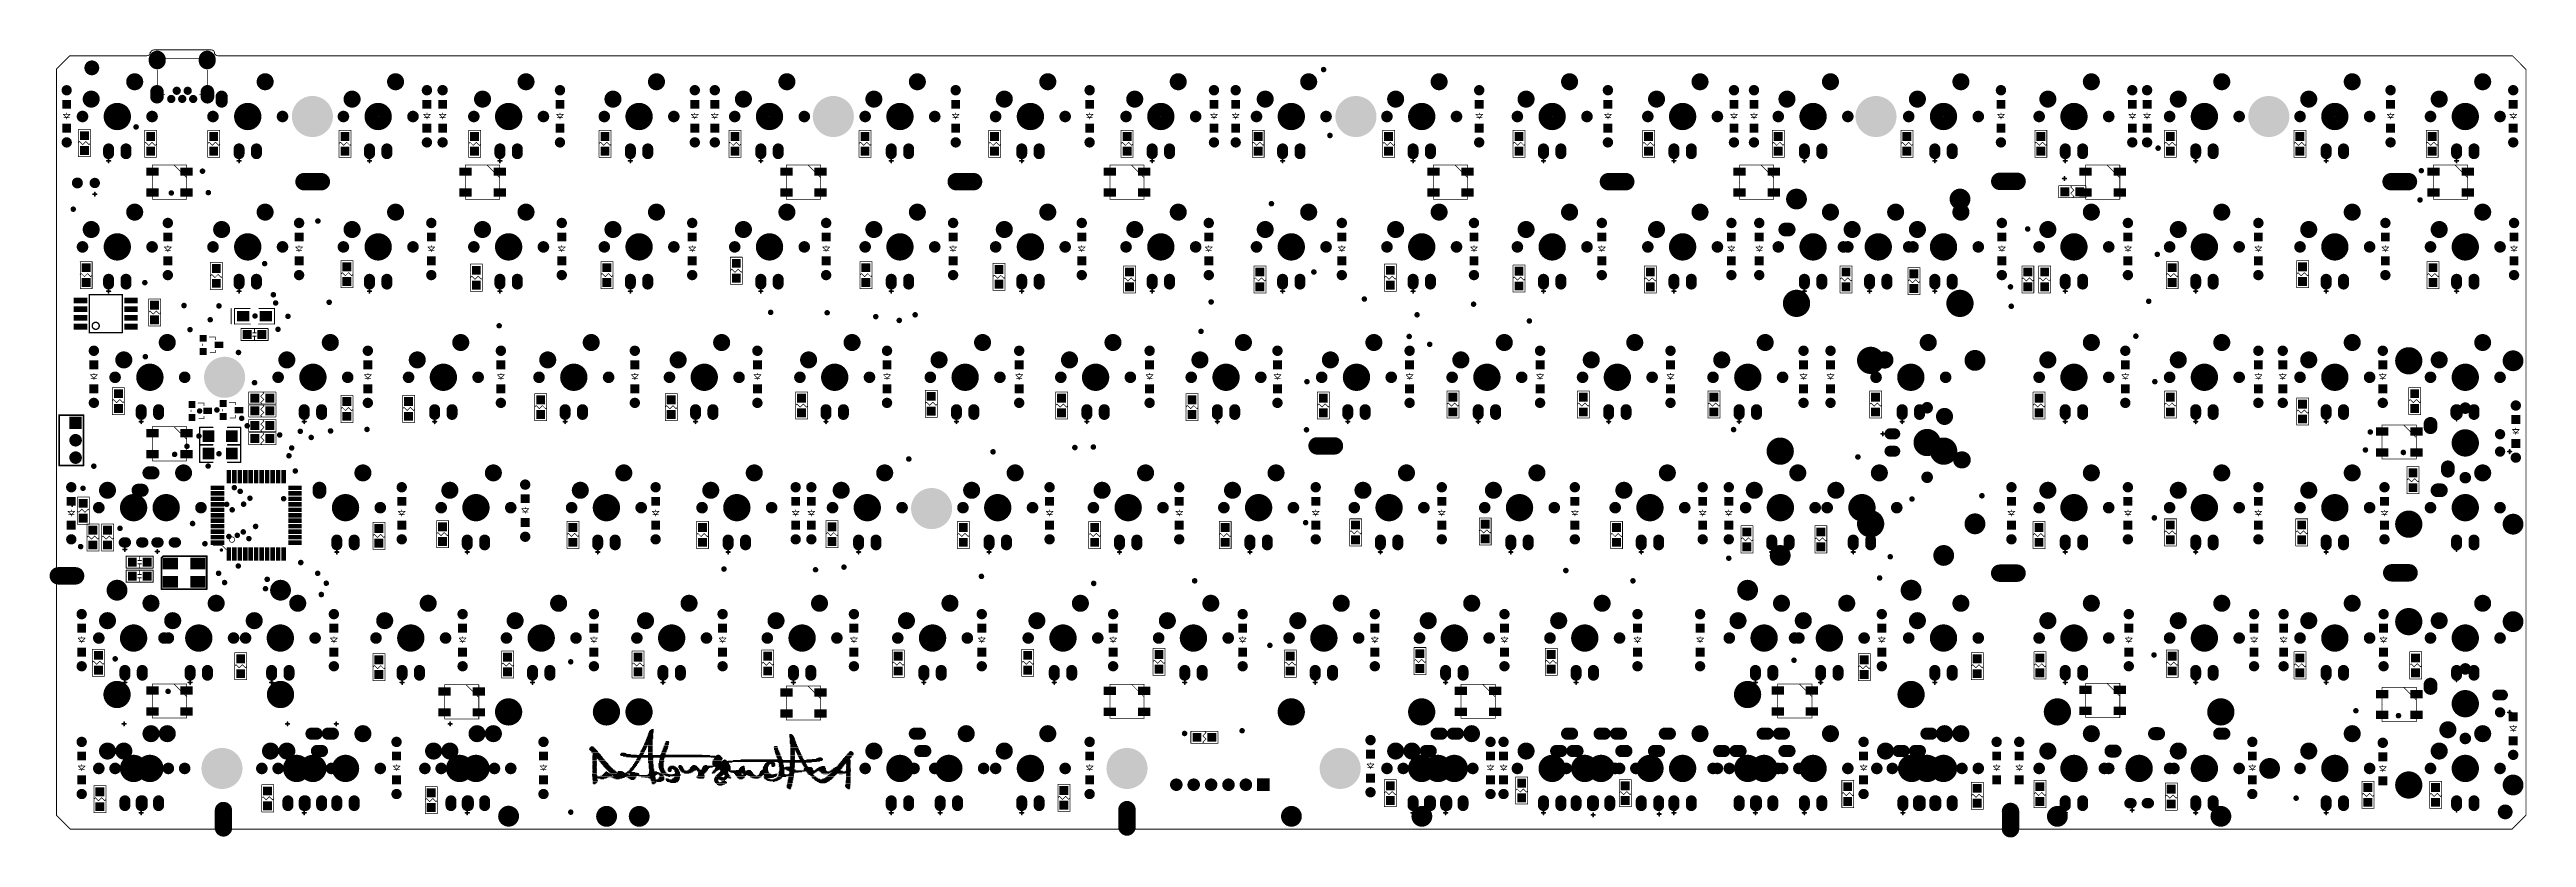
# Model space of a CAD drawing. Extents: x 407 to 769, y 688 to 804.
import ezdxf

# ---------------------------------------------------------------- set-up
doc = ezdxf.new("R2010")
doc.units = 0
doc.layers.get('0').update_dxf_attribs({"linetype": 'CONTINUOUS'})
for name, color, linetype in [('BOTTOMOVERLAY', 54, 'CONTINUOUS'), ('BOTTOMPASTE', 16, 'CONTINUOUS'), ('BOTTOMSOLDER', 6, 'CONTINUOUS'), ('KEEPOUTLAYER', 6, 'CONTINUOUS'), ('MULTILAYER', 9, 'CONTINUOUS'), ('TOPOVERLAY', 2, 'CONTINUOUS'), ('TOPPASTE', 8, 'CONTINUOUS'), ('TOPSOLDER', 216, 'CONTINUOUS')]:
    doc.layers.add(name, color=color, linetype=linetype)

# ---------------------------------------------------------------- blocks, each defined once
blk = doc.blocks.new('______B_1')
at = {"layer": 'BOTTOMPASTE', "const_width": 0.25}
blk.add_lwpolyline([(-0.12, 0, 1), (0.12, 0, 1)], format="xyb", close=True, dxfattribs=at)
at = {"layer": 'BOTTOMSOLDER'}
for points, const_width in [([(0.7, 0, 1), (-0.7, 0, 1)], 0.762), ([(-0.89, 0, 1), (-0.51, 0, 1)], 0.381), ([(-0.18, 0, 1), (0.18, 0, 1)], 0.352), ([(0.51, 0, 1), (0.89, 0, 1)], 0.381)]:
    blk.add_lwpolyline(points, format="xyb", close=True, dxfattribs=dict(at, const_width=const_width))
blk = doc.blocks.new('______B_2')
at = {"layer": 'BOTTOMPASTE', "const_width": 0.25}
blk.add_lwpolyline([(-0.12, 0, 1), (0.12, 0, 1)], format="xyb", close=True, dxfattribs=at)
at = {"layer": 'BOTTOMSOLDER'}
for points, const_width in [([(0.7, 0, 1), (-0.7, 0, 1)], 0.762), ([(-0.89, 0, 1), (-0.51, 0, 1)], 0.381), ([(-0.18, 0, 1), (0.18, 0, 1)], 0.352), ([(0.51, 0, 1), (0.89, 0, 1)], 0.381)]:
    blk.add_lwpolyline(points, format="xyb", close=True, dxfattribs=dict(at, const_width=const_width))
blk = doc.blocks.new('R0805_B_3')
at = {"layer": 'BOTTOMOVERLAY', "const_width": 0.1}
for points in [[(-0.89, 1.98), (0.86, 1.98)], [(-0.89, -1.98), (-0.89, 1.98)], [(-0.89, 0.03), (-0.69, 0.23)], [(-0.69, 0.23), (-0.23, -0.23)], [(-0.23, -0.23), (0, 0)], [(0, 0), (0.23, 0.23)], [(0.23, 0.23), (0.69, -0.23)], [(0.86, -1.98), (0.86, 1.98)], [(-0.89, -1.98), (0.86, -1.98)], [(0.69, -0.23), (0.86, -0.05)]]:
    blk.add_lwpolyline(points, dxfattribs=at)
at = {"layer": 'BOTTOMOVERLAY', "const_width": 0.05}
for points in [[(-0.91, 1.98, 1), (-0.86, 1.98, 1)], [(-0.91, 1.98, 1), (-0.86, 1.98, 1)], [(-0.91, 0.03, 1), (-0.86, 0.03, 1)], [(-0.71, 0.23, 1), (-0.66, 0.23, 1)], [(-0.71, 0.23, 1), (-0.66, 0.23, 1)], [(-0.02, 0, 1), (0.02, 0, 1)], [(-0.02, 0, 1), (0.02, 0, 1)], [(0.2, 0.23, 1), (0.25, 0.23, 1)], [(0.2, 0.23, 1), (0.25, 0.23, 1)], [(0.84, 1.98, 1), (0.89, 1.98, 1)], [(0.84, 1.98, 1), (0.89, 1.98, 1)], [(-0.91, -1.98, 1), (-0.86, -1.98, 1)], [(-0.91, -1.98, 1), (-0.86, -1.98, 1)], [(-0.25, -0.23, 1), (-0.2, -0.23, 1)], [(-0.25, -0.23, 1), (-0.2, -0.23, 1)], [(0.66, -0.23, 1), (0.71, -0.23, 1)], [(0.66, -0.23, 1), (0.71, -0.23, 1)], [(0.84, -0.05, 1), (0.89, -0.05, 1)], [(0.84, -1.98, 1), (0.89, -1.98, 1)], [(0.84, -1.98, 1), (0.89, -1.98, 1)]]:
    blk.add_lwpolyline(points, format="xyb", close=True, dxfattribs=at)
at = {"layer": 'BOTTOMPASTE'}
for points in [[(0.62, 0.43), (0.62, 1.73), (-0.68, 0.43), (-0.68, 1.73)], [(0.62, -1.73), (0.62, -0.43), (-0.68, -1.73), (-0.68, -0.43)]]:
    blk.add_solid(points, dxfattribs=at)
at = {"layer": 'BOTTOMSOLDER'}
for points in [[(0.62, 0.43), (0.62, 1.73), (-0.68, 0.43), (-0.68, 1.73)], [(0.62, -1.73), (0.62, -0.43), (-0.68, -1.73), (-0.68, -0.43)]]:
    blk.add_solid(points, dxfattribs=at)
blk = doc.blocks.new('__4')
at = {"layer": 'TOPOVERLAY', "const_width": 0.254}
for points in [[(-0.25, 0), (0.25, 0)], [(0, -0.25), (0, 0.25)]]:
    blk.add_lwpolyline(points, dxfattribs=at)
at = {"layer": 'TOPOVERLAY', "const_width": 0.127}
for points in [[(-0.32, 0, 1), (-0.19, 0, 1)], [(-0.06, 0.25, 1), (0.06, 0.25, 1)], [(0.19, 0, 1), (0.32, 0, 1)], [(-0.06, -0.25, 1), (0.06, -0.25, 1)]]:
    blk.add_lwpolyline(points, format="xyb", close=True, dxfattribs=at)
blk = doc.blocks.new('R0805_5')
at = {"layer": 'TOPOVERLAY', "const_width": 0.1}
for points in [[(-0.89, -1.98), (-0.89, 1.98)], [(-0.89, 1.98), (0.86, 1.98)], [(-0.89, -0.03), (-0.69, -0.23)], [(-0.69, -0.23), (-0.23, 0.23)], [(-0.23, 0.23), (0, 0)], [(0, 0), (0.23, -0.23)], [(0.23, -0.23), (0.69, 0.23)], [(0.69, 0.23), (0.86, 0.05)], [(0.86, -1.98), (0.86, 1.98)], [(-0.89, -1.98), (0.86, -1.98)]]:
    blk.add_lwpolyline(points, dxfattribs=at)
at = {"layer": 'TOPOVERLAY', "const_width": 0.05}
for points in [[(-0.91, 1.98, 1), (-0.86, 1.98, 1)], [(-0.91, 1.98, 1), (-0.86, 1.98, 1)], [(-0.91, -0.03, 1), (-0.86, -0.03, 1)], [(-0.25, 0.23, 1), (-0.2, 0.23, 1)], [(-0.25, 0.23, 1), (-0.2, 0.23, 1)], [(-0.02, 0, 1), (0.02, 0, 1)], [(-0.02, 0, 1), (0.02, 0, 1)], [(0.66, 0.23, 1), (0.71, 0.23, 1)], [(0.66, 0.23, 1), (0.71, 0.23, 1)], [(0.84, 1.98, 1), (0.89, 1.98, 1)], [(0.84, 1.98, 1), (0.89, 1.98, 1)], [(0.84, 0.05, 1), (0.89, 0.05, 1)], [(-0.91, -1.98, 1), (-0.86, -1.98, 1)], [(-0.91, -1.98, 1), (-0.86, -1.98, 1)], [(-0.71, -0.23, 1), (-0.66, -0.23, 1)], [(-0.71, -0.23, 1), (-0.66, -0.23, 1)], [(0.2, -0.23, 1), (0.25, -0.23, 1)], [(0.2, -0.23, 1), (0.25, -0.23, 1)], [(0.84, -1.98, 1), (0.89, -1.98, 1)], [(0.84, -1.98, 1), (0.89, -1.98, 1)]]:
    blk.add_lwpolyline(points, format="xyb", close=True, dxfattribs=at)
at = {"layer": 'TOPPASTE'}
for points in [[(-0.68, 1.73), (-0.68, 0.43), (0.62, 1.73), (0.62, 0.43)], [(-0.68, -0.43), (-0.68, -1.73), (0.62, -0.43), (0.62, -1.73)]]:
    blk.add_solid(points, dxfattribs=at)
at = {"layer": 'TOPSOLDER'}
for points in [[(-0.68, 1.73), (-0.68, 0.43), (0.62, 1.73), (0.62, 0.43)], [(-0.68, -0.43), (-0.68, -1.73), (0.62, -0.43), (0.62, -1.73)]]:
    blk.add_solid(points, dxfattribs=at)
blk = doc.blocks.new('__6')
at = {"layer": 'TOPOVERLAY', "const_width": 0.254}
for points in [[(-0.25, 0), (0.25, 0)], [(0, -0.25), (0, 0.25)]]:
    blk.add_lwpolyline(points, dxfattribs=at)
at = {"layer": 'TOPOVERLAY', "const_width": 0.127}
for points in [[(-0.32, 0, 1), (-0.19, 0, 1)], [(-0.06, 0.25, 1), (0.06, 0.25, 1)], [(0.19, 0, 1), (0.32, 0, 1)], [(-0.06, -0.25, 1), (0.06, -0.25, 1)]]:
    blk.add_lwpolyline(points, format="xyb", close=True, dxfattribs=at)
blk = doc.blocks.new('R0805_B_7')
at = {"layer": 'BOTTOMOVERLAY', "const_width": 0.1}
for points in [[(-0.89, 1.98), (0.86, 1.98)], [(-0.89, -1.98), (-0.89, 1.98)], [(-0.89, 0.03), (-0.69, 0.23)], [(-0.69, 0.23), (-0.23, -0.23)], [(-0.23, -0.23), (0, 0)], [(0, 0), (0.23, 0.23)], [(0.23, 0.23), (0.69, -0.23)], [(0.86, -1.98), (0.86, 1.98)], [(-0.89, -1.98), (0.86, -1.98)], [(0.69, -0.23), (0.86, -0.05)]]:
    blk.add_lwpolyline(points, dxfattribs=at)
at = {"layer": 'BOTTOMOVERLAY', "const_width": 0.05}
for points in [[(-0.91, 1.98, 1), (-0.86, 1.98, 1)], [(-0.91, 1.98, 1), (-0.86, 1.98, 1)], [(-0.91, 0.03, 1), (-0.86, 0.03, 1)], [(-0.71, 0.23, 1), (-0.66, 0.23, 1)], [(-0.71, 0.23, 1), (-0.66, 0.23, 1)], [(-0.02, 0, 1), (0.02, 0, 1)], [(-0.02, 0, 1), (0.02, 0, 1)], [(0.2, 0.23, 1), (0.25, 0.23, 1)], [(0.2, 0.23, 1), (0.25, 0.23, 1)], [(0.84, 1.98, 1), (0.89, 1.98, 1)], [(0.84, 1.98, 1), (0.89, 1.98, 1)], [(-0.91, -1.98, 1), (-0.86, -1.98, 1)], [(-0.91, -1.98, 1), (-0.86, -1.98, 1)], [(-0.25, -0.23, 1), (-0.2, -0.23, 1)], [(-0.25, -0.23, 1), (-0.2, -0.23, 1)], [(0.66, -0.23, 1), (0.71, -0.23, 1)], [(0.66, -0.23, 1), (0.71, -0.23, 1)], [(0.84, -0.05, 1), (0.89, -0.05, 1)], [(0.84, -1.98, 1), (0.89, -1.98, 1)], [(0.84, -1.98, 1), (0.89, -1.98, 1)]]:
    blk.add_lwpolyline(points, format="xyb", close=True, dxfattribs=at)
at = {"layer": 'BOTTOMPASTE'}
for points in [[(0.62, 0.43), (0.62, 1.73), (-0.68, 0.43), (-0.68, 1.73)], [(0.62, -1.73), (0.62, -0.43), (-0.68, -1.73), (-0.68, -0.43)]]:
    blk.add_solid(points, dxfattribs=at)
at = {"layer": 'BOTTOMSOLDER'}
for points in [[(0.62, 0.43), (0.62, 1.73), (-0.68, 0.43), (-0.68, 1.73)], [(0.62, -1.73), (0.62, -0.43), (-0.68, -1.73), (-0.68, -0.43)]]:
    blk.add_solid(points, dxfattribs=at)
blk = doc.blocks.new('R0805_8')
at = {"layer": 'TOPOVERLAY', "const_width": 0.1}
for points in [[(-0.89, 1.98), (-0.89, -1.98)], [(-0.89, 1.98), (0.86, 1.98)], [(-0.89, -0.03), (-0.69, -0.23)], [(-0.23, 0.23), (-0.69, -0.23)], [(-0.23, 0.23), (0, 0)], [(0, 0), (0.23, -0.23)], [(0.69, 0.23), (0.23, -0.23)], [(0.69, 0.23), (0.86, 0.05)], [(0.86, 1.98), (0.86, -1.98)], [(-0.89, -1.98), (0.86, -1.98)]]:
    blk.add_lwpolyline(points, dxfattribs=at)
at = {"layer": 'TOPOVERLAY', "const_width": 0.05}
for points in [[(-0.91, 1.98, 1), (-0.86, 1.98, 1)], [(-0.91, 1.98, 1), (-0.86, 1.98, 1)], [(-0.91, -0.03, 1), (-0.86, -0.03, 1)], [(-0.25, 0.23, 1), (-0.2, 0.23, 1)], [(-0.25, 0.23, 1), (-0.2, 0.23, 1)], [(-0.03, 0, 1), (0.02, 0, 1)], [(-0.03, 0, 1), (0.02, 0, 1)], [(0.66, 0.23, 1), (0.71, 0.23, 1)], [(0.66, 0.23, 1), (0.71, 0.23, 1)], [(0.84, 1.98, 1), (0.89, 1.98, 1)], [(0.84, 1.98, 1), (0.89, 1.98, 1)], [(0.84, 0.05, 1), (0.89, 0.05, 1)], [(-0.91, -1.98, 1), (-0.86, -1.98, 1)], [(-0.91, -1.98, 1), (-0.86, -1.98, 1)], [(-0.71, -0.23, 1), (-0.66, -0.23, 1)], [(-0.71, -0.23, 1), (-0.66, -0.23, 1)], [(0.2, -0.23, 1), (0.25, -0.23, 1)], [(0.2, -0.23, 1), (0.25, -0.23, 1)], [(0.84, -1.98, 1), (0.89, -1.98, 1)], [(0.84, -1.98, 1), (0.89, -1.98, 1)]]:
    blk.add_lwpolyline(points, format="xyb", close=True, dxfattribs=at)
at = {"layer": 'TOPPASTE'}
for points in [[(-0.68, 1.73), (-0.68, 0.43), (0.62, 1.73), (0.62, 0.43)], [(-0.68, -0.43), (-0.68, -1.73), (0.62, -0.43), (0.62, -1.73)]]:
    blk.add_solid(points, dxfattribs=at)
at = {"layer": 'TOPSOLDER'}
for points in [[(-0.68, 1.73), (-0.68, 0.43), (0.62, 1.73), (0.62, 0.43)], [(-0.68, -0.43), (-0.68, -1.73), (0.62, -0.43), (0.62, -1.73)]]:
    blk.add_solid(points, dxfattribs=at)
blk = doc.blocks.new('R0805_B_9')
at = {"layer": 'BOTTOMOVERLAY', "const_width": 0.1}
for points in [[(0.86, 1.98), (-0.89, 1.98)], [(-0.89, 1.98), (-0.89, -1.98)], [(-0.69, 0.23), (-0.89, 0.03)], [(-0.23, -0.23), (-0.69, 0.23)], [(0, 0), (-0.23, -0.23)], [(0.23, 0.23), (0, 0)], [(0.69, -0.23), (0.23, 0.23)], [(0.86, 1.98), (0.86, -1.98)], [(0.86, -1.98), (-0.89, -1.98)], [(0.86, -0.05), (0.69, -0.23)]]:
    blk.add_lwpolyline(points, dxfattribs=at)
at = {"layer": 'BOTTOMOVERLAY', "const_width": 0.05}
for points in [[(-0.91, 1.98, 1), (-0.86, 1.98, 1)], [(-0.91, 1.98, 1), (-0.86, 1.98, 1)], [(-0.91, 0.03, 1), (-0.86, 0.03, 1)], [(-0.71, 0.23, 1), (-0.66, 0.23, 1)], [(-0.71, 0.23, 1), (-0.66, 0.23, 1)], [(-0.02, 0, 1), (0.02, 0, 1)], [(-0.02, 0, 1), (0.02, 0, 1)], [(0.2, 0.23, 1), (0.25, 0.23, 1)], [(0.2, 0.23, 1), (0.25, 0.23, 1)], [(0.84, 1.98, 1), (0.89, 1.98, 1)], [(0.84, 1.98, 1), (0.89, 1.98, 1)], [(-0.91, -1.98, 1), (-0.86, -1.98, 1)], [(-0.91, -1.98, 1), (-0.86, -1.98, 1)], [(-0.25, -0.23, 1), (-0.2, -0.23, 1)], [(-0.25, -0.23, 1), (-0.2, -0.23, 1)], [(0.66, -0.23, 1), (0.71, -0.23, 1)], [(0.66, -0.23, 1), (0.71, -0.23, 1)], [(0.84, -0.05, 1), (0.89, -0.05, 1)], [(0.84, -1.98, 1), (0.89, -1.98, 1)], [(0.84, -1.98, 1), (0.89, -1.98, 1)]]:
    blk.add_lwpolyline(points, format="xyb", close=True, dxfattribs=at)
at = {"layer": 'BOTTOMPASTE'}
for points in [[(0.62, 0.43), (0.62, 1.73), (-0.68, 0.43), (-0.68, 1.73)], [(0.62, -1.73), (0.62, -0.43), (-0.68, -1.73), (-0.68, -0.43)]]:
    blk.add_solid(points, dxfattribs=at)
at = {"layer": 'BOTTOMSOLDER'}
for points in [[(0.62, 0.43), (0.62, 1.73), (-0.68, 0.43), (-0.68, 1.73)], [(0.62, -1.73), (0.62, -0.43), (-0.68, -1.73), (-0.68, -0.43)]]:
    blk.add_solid(points, dxfattribs=at)
blk = doc.blocks.new('MX1UP__B_10')
at = {"layer": 'BOTTOMOVERLAY', "const_width": 0.254}
for points in [[(-1.02, -6.48), (-1.52, -6.48)], [(-1.27, -6.73), (-1.27, -6.22)]]:
    blk.add_lwpolyline(points, dxfattribs=at)
at = {"layer": 'BOTTOMOVERLAY', "const_width": 0.127}
for points in [[(-1.59, -6.48, 1), (-1.46, -6.48, 1)], [(-1.33, -6.22, 1), (-1.21, -6.22, 1)], [(-1.33, -6.73, 1), (-1.21, -6.73, 1)], [(-1.08, -6.48, 1), (-0.95, -6.48, 1)]]:
    blk.add_lwpolyline(points, format="xyb", close=True, dxfattribs=at)
at = {"layer": 'BOTTOMSOLDER'}
for points, const_width in [([(-3.81, 2.54), (-3.81, 2.54)], 2.5), ([(2.54, 5.13), (2.54, 5.03)], 2.5), ([(-1.27, -5.43), (-1.27, -4.73)], 1.6), ([(1.27, -5.43), (1.27, -4.73)], 1.6)]:
    blk.add_lwpolyline(points, dxfattribs=dict(at, const_width=const_width))
for points, const_width in [([(-4.43, 2.54, 1), (-3.19, 2.54, 1)], 1.25), ([(-4.43, 2.54, 1), (-3.19, 2.54, 1)], 1.25), ([(1.92, 5.13, 1), (3.16, 5.13, 1)], 1.25), ([(1.92, 5.03, 1), (3.16, 5.03, 1)], 1.25), ([(-5.5, 0, 1), (-4.66, 0, 1)], 0.85), ([(-0.99, 0, 1), (1, 0, 1)], 1.99), ([(4.66, 0, 1), (5.5, 0, 1)], 0.85), ([(-1.67, -4.73, 1), (-0.87, -4.73, 1)], 0.8), ([(-1.67, -5.43, 1), (-0.87, -5.43, 1)], 0.8), ([(0.87, -4.73, 1), (1.67, -4.73, 1)], 0.8), ([(0.87, -5.43, 1), (1.67, -5.43, 1)], 0.8)]:
    blk.add_lwpolyline(points, format="xyb", close=True, dxfattribs=dict(at, const_width=const_width))
at = {"layer": 'MULTILAYER'}
for points, const_width in [([(-3.81, 2.54), (-3.81, 2.54)], 2.5), ([(2.54, 5.13), (2.54, 5.03)], 2.5), ([(-1.27, -5.43), (-1.27, -4.73)], 1.6), ([(1.27, -5.43), (1.27, -4.73)], 1.6)]:
    blk.add_lwpolyline(points, dxfattribs=dict(at, const_width=const_width))
for points, const_width in [([(-4.43, 2.54, 1), (-3.19, 2.54, 1)], 1.25), ([(-4.43, 2.54, 1), (-3.19, 2.54, 1)], 1.25), ([(1.92, 5.13, 1), (3.16, 5.13, 1)], 1.25), ([(1.92, 5.03, 1), (3.16, 5.03, 1)], 1.25), ([(-5.5, 0, 1), (-4.66, 0, 1)], 0.85), ([(-0.99, 0, 1), (1, 0, 1)], 1.99), ([(4.66, 0, 1), (5.5, 0, 1)], 0.85), ([(-1.67, -4.73, 1), (-0.87, -4.73, 1)], 0.8), ([(-1.67, -5.43, 1), (-0.87, -5.43, 1)], 0.8), ([(0.87, -4.73, 1), (1.67, -4.73, 1)], 0.8), ([(0.87, -5.43, 1), (1.67, -5.43, 1)], 0.8)]:
    blk.add_lwpolyline(points, format="xyb", close=True, dxfattribs=dict(at, const_width=const_width))
at = {"layer": 'TOPSOLDER'}
for points, const_width in [([(-3.81, 2.54), (-3.81, 2.54)], 2.5), ([(2.54, 5.13), (2.54, 5.03)], 2.5), ([(-1.27, -5.43), (-1.27, -4.73)], 1.6), ([(1.27, -5.43), (1.27, -4.73)], 1.6)]:
    blk.add_lwpolyline(points, dxfattribs=dict(at, const_width=const_width))
for points, const_width in [([(-4.43, 2.54, 1), (-3.19, 2.54, 1)], 1.25), ([(-4.43, 2.54, 1), (-3.19, 2.54, 1)], 1.25), ([(1.92, 5.13, 1), (3.16, 5.13, 1)], 1.25), ([(1.92, 5.03, 1), (3.16, 5.03, 1)], 1.25), ([(-5.5, 0, 1), (-4.66, 0, 1)], 0.85), ([(-0.99, 0, 1), (1, 0, 1)], 1.99), ([(4.66, 0, 1), (5.5, 0, 1)], 0.85), ([(-1.67, -4.73, 1), (-0.87, -4.73, 1)], 0.8), ([(-1.67, -5.43, 1), (-0.87, -5.43, 1)], 0.8), ([(0.87, -4.73, 1), (1.67, -4.73, 1)], 0.8), ([(0.87, -5.43, 1), (1.67, -5.43, 1)], 0.8)]:
    blk.add_lwpolyline(points, format="xyb", close=True, dxfattribs=dict(at, const_width=const_width))
blk = doc.blocks.new('R0805_B_11')
at = {"layer": 'BOTTOMOVERLAY', "const_width": 0.1}
for points in [[(-0.89, 1.98), (0.86, 1.98)], [(-0.89, -1.98), (-0.89, 1.98)], [(-0.89, 0.03), (-0.69, 0.23)], [(-0.69, 0.23), (-0.23, -0.23)], [(-0.23, -0.23), (0, 0)], [(0, 0), (0.23, 0.23)], [(0.23, 0.23), (0.69, -0.23)], [(0.86, -1.98), (0.86, 1.98)], [(-0.89, -1.98), (0.86, -1.98)], [(0.69, -0.23), (0.86, -0.05)]]:
    blk.add_lwpolyline(points, dxfattribs=at)
at = {"layer": 'BOTTOMOVERLAY', "const_width": 0.05}
for points in [[(-0.91, 1.98, 1), (-0.86, 1.98, 1)], [(-0.91, 1.98, 1), (-0.86, 1.98, 1)], [(-0.91, 0.03, 1), (-0.86, 0.03, 1)], [(-0.71, 0.23, 1), (-0.66, 0.23, 1)], [(-0.71, 0.23, 1), (-0.66, 0.23, 1)], [(-0.03, 0, 1), (0.02, 0, 1)], [(-0.03, 0, 1), (0.02, 0, 1)], [(0.2, 0.23, 1), (0.25, 0.23, 1)], [(0.2, 0.23, 1), (0.25, 0.23, 1)], [(0.84, 1.98, 1), (0.89, 1.98, 1)], [(0.84, 1.98, 1), (0.89, 1.98, 1)], [(-0.91, -1.98, 1), (-0.86, -1.98, 1)], [(-0.91, -1.98, 1), (-0.86, -1.98, 1)], [(-0.25, -0.23, 1), (-0.2, -0.23, 1)], [(-0.25, -0.23, 1), (-0.2, -0.23, 1)], [(0.66, -0.23, 1), (0.71, -0.23, 1)], [(0.66, -0.23, 1), (0.71, -0.23, 1)], [(0.84, -0.05, 1), (0.89, -0.05, 1)], [(0.84, -1.98, 1), (0.89, -1.98, 1)], [(0.84, -1.98, 1), (0.89, -1.98, 1)]]:
    blk.add_lwpolyline(points, format="xyb", close=True, dxfattribs=at)
at = {"layer": 'BOTTOMPASTE'}
for points in [[(0.62, 0.43), (0.62, 1.73), (-0.68, 0.43), (-0.68, 1.73)], [(0.62, -1.73), (0.62, -0.43), (-0.68, -1.73), (-0.68, -0.43)]]:
    blk.add_solid(points, dxfattribs=at)
at = {"layer": 'BOTTOMSOLDER'}
for points in [[(0.62, 0.43), (0.62, 1.73), (-0.68, 0.43), (-0.68, 1.73)], [(0.62, -1.73), (0.62, -0.43), (-0.68, -1.73), (-0.68, -0.43)]]:
    blk.add_solid(points, dxfattribs=at)
blk = doc.blocks.new('IN4148G_B_12')
at = {"layer": 'BOTTOMOVERLAY', "const_width": 0.1}
for points in [[(0, 0.2), (-0.5, -0.3)], [(0.4, 0.2), (-0.4, 0.2)], [(0, 0.4), (0, 0.2)], [(0.5, -0.3), (0, 0.2)], [(0.5, -0.3), (-0.5, -0.3)], [(0, -0.3), (0, -0.5)]]:
    blk.add_lwpolyline(points, dxfattribs=at)
at = {"layer": 'BOTTOMOVERLAY', "const_width": 0.05}
for points in [[(-0.42, 0.2, 1), (-0.38, 0.2, 1)], [(-0.02, 0.4, 1), (0.02, 0.4, 1)], [(-0.02, 0.2, 1), (0.02, 0.2, 1)], [(-0.02, 0.2, 1), (0.02, 0.2, 1)], [(-0.02, 0.2, 1), (0.02, 0.2, 1)], [(0.38, 0.2, 1), (0.42, 0.2, 1)], [(-0.53, -0.3, 1), (-0.48, -0.3, 1)], [(-0.53, -0.3, 1), (-0.48, -0.3, 1)], [(-0.02, -0.3, 1), (0.02, -0.3, 1)], [(-0.02, -0.5, 1), (0.02, -0.5, 1)], [(0.47, -0.3, 1), (0.52, -0.3, 1)], [(0.47, -0.3, 1), (0.52, -0.3, 1)]]:
    blk.add_lwpolyline(points, format="xyb", close=True, dxfattribs=at)
at = {"layer": 'BOTTOMPASTE'}
for points in [[(-0.65, 1.09), (0.65, 1.09), (-0.65, 2.4), (0.65, 2.4)], [(-0.65, -2.4), (0.65, -2.4), (-0.65, -1.1), (0.65, -1.1)]]:
    blk.add_solid(points, dxfattribs=at)
at = {"layer": 'BOTTOMSOLDER', "const_width": 1.5}
for points in [[(0, 3.81), (0, 3.81)], [(0, -3.8), (0, -3.81)]]:
    blk.add_lwpolyline(points, dxfattribs=at)
at = {"layer": 'BOTTOMSOLDER', "const_width": 0.75}
for points in [[(-0.37, 3.81, 1), (0.38, 3.81, 1)], [(-0.38, 3.81, 1), (0.37, 3.81, 1)], [(-0.38, -3.8, 1), (0.38, -3.8, 1)], [(-0.38, -3.81, 1), (0.38, -3.81, 1)]]:
    blk.add_lwpolyline(points, format="xyb", close=True, dxfattribs=at)
at = {"layer": 'BOTTOMSOLDER'}
for points in [[(-0.65, 1.09), (0.65, 1.09), (-0.65, 2.4), (0.65, 2.4)], [(-0.65, -2.4), (0.65, -2.4), (-0.65, -1.1), (0.65, -1.1)]]:
    blk.add_solid(points, dxfattribs=at)
at = {"layer": 'MULTILAYER', "const_width": 1.5}
for points in [[(0, 3.81), (0, 3.81)], [(0, -3.8), (0, -3.81)]]:
    blk.add_lwpolyline(points, dxfattribs=at)
at = {"layer": 'MULTILAYER', "const_width": 0.75}
for points in [[(-0.37, 3.81, 1), (0.38, 3.81, 1)], [(-0.38, 3.81, 1), (0.37, 3.81, 1)], [(-0.38, -3.8, 1), (0.38, -3.8, 1)], [(-0.38, -3.81, 1), (0.38, -3.81, 1)]]:
    blk.add_lwpolyline(points, format="xyb", close=True, dxfattribs=at)
blk = doc.blocks.new('MX1UP__B_13')
at = {"layer": 'BOTTOMOVERLAY', "const_width": 0.254}
for points in [[(-1.52, -6.48), (-1.02, -6.48)], [(-1.27, -6.73), (-1.27, -6.22)]]:
    blk.add_lwpolyline(points, dxfattribs=at)
at = {"layer": 'BOTTOMOVERLAY', "const_width": 0.127}
for points in [[(-1.59, -6.48, 1), (-1.46, -6.48, 1)], [(-1.33, -6.22, 1), (-1.21, -6.22, 1)], [(-1.33, -6.73, 1), (-1.21, -6.73, 1)], [(-1.08, -6.48, 1), (-0.95, -6.48, 1)]]:
    blk.add_lwpolyline(points, format="xyb", close=True, dxfattribs=at)
at = {"layer": 'BOTTOMSOLDER'}
for points, const_width in [([(-4.43, 2.54, 1), (-3.19, 2.54, 1)], 1.25), ([(1.73, 5.08, 1), (2.62, 5.08, 1)], 0.889), ([(2.46, 5.08, 1), (3.35, 5.08, 1)], 0.889), ([(-5.5, 0, 1), (-4.66, 0, 1)], 0.85), ([(-1, 0, 1), (1, 0, 1)], 1.99), ([(4.66, 0, 1), (5.5, 0, 1)], 0.85), ([(-1.67, -4.73, 1), (-0.87, -4.73, 1)], 0.8), ([(-1.67, -5.43, 1), (-0.87, -5.43, 1)], 0.8), ([(0.87, -4.73, 1), (1.67, -4.73, 1)], 0.8), ([(0.87, -5.43, 1), (1.67, -5.43, 1)], 0.8)]:
    blk.add_lwpolyline(points, format="xyb", close=True, dxfattribs=dict(at, const_width=const_width))
for points, const_width in [([(2.9, 5.08), (2.18, 5.08)], 1.78), ([(-1.27, -5.43), (-1.27, -4.73)], 1.6), ([(1.27, -5.43), (1.27, -4.73)], 1.6)]:
    blk.add_lwpolyline(points, dxfattribs=dict(at, const_width=const_width))
at = {"layer": 'MULTILAYER'}
for points, const_width in [([(-4.43, 2.54, 1), (-3.19, 2.54, 1)], 1.25), ([(1.73, 5.08, 1), (2.62, 5.08, 1)], 0.889), ([(2.46, 5.08, 1), (3.35, 5.08, 1)], 0.889), ([(-5.5, 0, 1), (-4.66, 0, 1)], 0.85), ([(-1, 0, 1), (1, 0, 1)], 1.99), ([(4.66, 0, 1), (5.5, 0, 1)], 0.85), ([(-1.67, -4.73, 1), (-0.87, -4.73, 1)], 0.8), ([(-1.67, -5.43, 1), (-0.87, -5.43, 1)], 0.8), ([(0.87, -4.73, 1), (1.67, -4.73, 1)], 0.8), ([(0.87, -5.43, 1), (1.67, -5.43, 1)], 0.8)]:
    blk.add_lwpolyline(points, format="xyb", close=True, dxfattribs=dict(at, const_width=const_width))
for points, const_width in [([(2.9, 5.08), (2.18, 5.08)], 1.78), ([(-1.27, -5.43), (-1.27, -4.73)], 1.6), ([(1.27, -5.43), (1.27, -4.73)], 1.6)]:
    blk.add_lwpolyline(points, dxfattribs=dict(at, const_width=const_width))
at = {"layer": 'TOPSOLDER'}
for points, const_width in [([(-4.43, 2.54, 1), (-3.19, 2.54, 1)], 1.25), ([(1.73, 5.08, 1), (2.62, 5.08, 1)], 0.889), ([(2.46, 5.08, 1), (3.35, 5.08, 1)], 0.889), ([(-5.5, 0, 1), (-4.66, 0, 1)], 0.85), ([(-1, 0, 1), (1, 0, 1)], 1.99), ([(4.66, 0, 1), (5.5, 0, 1)], 0.85), ([(-1.67, -4.73, 1), (-0.87, -4.73, 1)], 0.8), ([(-1.67, -5.43, 1), (-0.87, -5.43, 1)], 0.8), ([(0.87, -4.73, 1), (1.67, -4.73, 1)], 0.8), ([(0.87, -5.43, 1), (1.67, -5.43, 1)], 0.8)]:
    blk.add_lwpolyline(points, format="xyb", close=True, dxfattribs=dict(at, const_width=const_width))
for points, const_width in [([(2.9, 5.08), (2.18, 5.08)], 1.78), ([(-1.27, -5.43), (-1.27, -4.73)], 1.6), ([(1.27, -5.43), (1.27, -4.73)], 1.6)]:
    blk.add_lwpolyline(points, dxfattribs=dict(at, const_width=const_width))
blk = doc.blocks.new('MX1UP__B_14')
at = {"layer": 'BOTTOMOVERLAY', "const_width": 0.254}
for points in [[(-1.52, -6.48), (-1.02, -6.48)], [(-1.27, -6.73), (-1.27, -6.22)]]:
    blk.add_lwpolyline(points, dxfattribs=at)
at = {"layer": 'BOTTOMOVERLAY', "const_width": 0.127}
for points in [[(-1.59, -6.48, 1), (-1.46, -6.48, 1)], [(-1.33, -6.22, 1), (-1.21, -6.22, 1)], [(-1.33, -6.73, 1), (-1.21, -6.73, 1)], [(-1.08, -6.48, 1), (-0.95, -6.48, 1)]]:
    blk.add_lwpolyline(points, format="xyb", close=True, dxfattribs=at)
at = {"layer": 'BOTTOMSOLDER'}
for points, const_width in [([(-4.43, 2.54, 1), (-3.19, 2.54, 1)], 1.25), ([(1.73, 5.08, 1), (2.62, 5.08, 1)], 0.889), ([(2.46, 5.08, 1), (3.35, 5.08, 1)], 0.889), ([(-5.5, 0, 1), (-4.66, 0, 1)], 0.85), ([(-1, 0, 1), (1, 0, 1)], 1.99), ([(4.66, 0, 1), (5.5, 0, 1)], 0.85), ([(-1.67, -4.73, 1), (-0.87, -4.73, 1)], 0.8), ([(-1.67, -5.43, 1), (-0.87, -5.43, 1)], 0.8), ([(0.87, -4.73, 1), (1.67, -4.73, 1)], 0.8), ([(0.87, -5.43, 1), (1.67, -5.43, 1)], 0.8)]:
    blk.add_lwpolyline(points, format="xyb", close=True, dxfattribs=dict(at, const_width=const_width))
for points, const_width in [([(2.9, 5.08), (2.18, 5.08)], 1.78), ([(-1.27, -5.43), (-1.27, -4.73)], 1.6), ([(1.27, -5.43), (1.27, -4.73)], 1.6)]:
    blk.add_lwpolyline(points, dxfattribs=dict(at, const_width=const_width))
at = {"layer": 'MULTILAYER'}
for points, const_width in [([(-4.43, 2.54, 1), (-3.19, 2.54, 1)], 1.25), ([(1.73, 5.08, 1), (2.62, 5.08, 1)], 0.889), ([(2.46, 5.08, 1), (3.35, 5.08, 1)], 0.889), ([(-5.5, 0, 1), (-4.66, 0, 1)], 0.85), ([(-1, 0, 1), (1, 0, 1)], 1.99), ([(4.66, 0, 1), (5.5, 0, 1)], 0.85), ([(-1.67, -4.73, 1), (-0.87, -4.73, 1)], 0.8), ([(-1.67, -5.43, 1), (-0.87, -5.43, 1)], 0.8), ([(0.87, -4.73, 1), (1.67, -4.73, 1)], 0.8), ([(0.87, -5.43, 1), (1.67, -5.43, 1)], 0.8)]:
    blk.add_lwpolyline(points, format="xyb", close=True, dxfattribs=dict(at, const_width=const_width))
for points, const_width in [([(2.9, 5.08), (2.18, 5.08)], 1.78), ([(-1.27, -5.43), (-1.27, -4.73)], 1.6), ([(1.27, -5.43), (1.27, -4.73)], 1.6)]:
    blk.add_lwpolyline(points, dxfattribs=dict(at, const_width=const_width))
at = {"layer": 'TOPSOLDER'}
for points, const_width in [([(-4.43, 2.54, 1), (-3.19, 2.54, 1)], 1.25), ([(1.73, 5.08, 1), (2.62, 5.08, 1)], 0.889), ([(2.46, 5.08, 1), (3.35, 5.08, 1)], 0.889), ([(-5.5, 0, 1), (-4.66, 0, 1)], 0.85), ([(-1, 0, 1), (1, 0, 1)], 1.99), ([(4.66, 0, 1), (5.5, 0, 1)], 0.85), ([(-1.67, -4.73, 1), (-0.87, -4.73, 1)], 0.8), ([(-1.67, -5.43, 1), (-0.87, -5.43, 1)], 0.8), ([(0.87, -4.73, 1), (1.67, -4.73, 1)], 0.8), ([(0.87, -5.43, 1), (1.67, -5.43, 1)], 0.8)]:
    blk.add_lwpolyline(points, format="xyb", close=True, dxfattribs=dict(at, const_width=const_width))
for points, const_width in [([(2.9, 5.08), (2.18, 5.08)], 1.78), ([(-1.27, -5.43), (-1.27, -4.73)], 1.6), ([(1.27, -5.43), (1.27, -4.73)], 1.6)]:
    blk.add_lwpolyline(points, dxfattribs=dict(at, const_width=const_width))
blk = doc.blocks.new('MX1UP__B_15')
at = {"layer": 'BOTTOMOVERLAY', "const_width": 0.254}
for points in [[(-1.52, -6.48), (-1.02, -6.48)], [(-1.27, -6.73), (-1.27, -6.22)]]:
    blk.add_lwpolyline(points, dxfattribs=at)
at = {"layer": 'BOTTOMOVERLAY', "const_width": 0.127}
for points in [[(-1.59, -6.48, 1), (-1.46, -6.48, 1)], [(-1.33, -6.22, 1), (-1.21, -6.22, 1)], [(-1.33, -6.73, 1), (-1.21, -6.73, 1)], [(-1.08, -6.48, 1), (-0.95, -6.48, 1)]]:
    blk.add_lwpolyline(points, format="xyb", close=True, dxfattribs=at)
at = {"layer": 'BOTTOMSOLDER'}
for points, const_width in [([(1.92, 5.08, 1), (3.16, 5.08, 1)], 1.25), ([(-5.5, 0, 1), (-4.66, 0, 1)], 0.85), ([(-4.62, 2.54, 1), (-3.73, 2.54, 1)], 0.889), ([(-3.89, 2.54, 1), (-3, 2.54, 1)], 0.889), ([(-1, 0, 1), (1, 0, 1)], 1.99), ([(4.66, 0, 1), (5.5, 0, 1)], 0.85), ([(-1.67, -4.73, 1), (-0.87, -4.73, 1)], 0.8), ([(-1.67, -5.43, 1), (-0.87, -5.43, 1)], 0.8), ([(0.87, -4.73, 1), (1.67, -4.73, 1)], 0.8), ([(0.87, -5.43, 1), (1.67, -5.43, 1)], 0.8)]:
    blk.add_lwpolyline(points, format="xyb", close=True, dxfattribs=dict(at, const_width=const_width))
for points, const_width in [([(-3.45, 2.54), (-4.17, 2.54)], 1.78), ([(-1.27, -5.43), (-1.27, -4.73)], 1.6), ([(1.27, -5.43), (1.27, -4.73)], 1.6)]:
    blk.add_lwpolyline(points, dxfattribs=dict(at, const_width=const_width))
at = {"layer": 'MULTILAYER'}
for points, const_width in [([(1.92, 5.08, 1), (3.16, 5.08, 1)], 1.25), ([(-5.5, 0, 1), (-4.66, 0, 1)], 0.85), ([(-4.62, 2.54, 1), (-3.73, 2.54, 1)], 0.889), ([(-3.89, 2.54, 1), (-3, 2.54, 1)], 0.889), ([(-1, 0, 1), (1, 0, 1)], 1.99), ([(4.66, 0, 1), (5.5, 0, 1)], 0.85), ([(-1.67, -4.73, 1), (-0.87, -4.73, 1)], 0.8), ([(-1.67, -5.43, 1), (-0.87, -5.43, 1)], 0.8), ([(0.87, -4.73, 1), (1.67, -4.73, 1)], 0.8), ([(0.87, -5.43, 1), (1.67, -5.43, 1)], 0.8)]:
    blk.add_lwpolyline(points, format="xyb", close=True, dxfattribs=dict(at, const_width=const_width))
for points, const_width in [([(-3.45, 2.54), (-4.17, 2.54)], 1.78), ([(-1.27, -5.43), (-1.27, -4.73)], 1.6), ([(1.27, -5.43), (1.27, -4.73)], 1.6)]:
    blk.add_lwpolyline(points, dxfattribs=dict(at, const_width=const_width))
at = {"layer": 'TOPSOLDER'}
for points, const_width in [([(1.92, 5.08, 1), (3.16, 5.08, 1)], 1.25), ([(-5.5, 0, 1), (-4.66, 0, 1)], 0.85), ([(-4.62, 2.54, 1), (-3.73, 2.54, 1)], 0.889), ([(-3.89, 2.54, 1), (-3, 2.54, 1)], 0.889), ([(-1, 0, 1), (1, 0, 1)], 1.99), ([(4.66, 0, 1), (5.5, 0, 1)], 0.85), ([(-1.67, -4.73, 1), (-0.87, -4.73, 1)], 0.8), ([(-1.67, -5.43, 1), (-0.87, -5.43, 1)], 0.8), ([(0.87, -4.73, 1), (1.67, -4.73, 1)], 0.8), ([(0.87, -5.43, 1), (1.67, -5.43, 1)], 0.8)]:
    blk.add_lwpolyline(points, format="xyb", close=True, dxfattribs=dict(at, const_width=const_width))
for points, const_width in [([(-3.45, 2.54), (-4.17, 2.54)], 1.78), ([(-1.27, -5.43), (-1.27, -4.73)], 1.6), ([(1.27, -5.43), (1.27, -4.73)], 1.6)]:
    blk.add_lwpolyline(points, dxfattribs=dict(at, const_width=const_width))
blk = doc.blocks.new('MX1UP__B_16')
at = {"layer": 'BOTTOMOVERLAY', "const_width": 0.254}
for points in [[(-1.52, -6.48), (-1.02, -6.48)], [(-1.27, -6.22), (-1.27, -6.73)]]:
    blk.add_lwpolyline(points, dxfattribs=at)
at = {"layer": 'BOTTOMOVERLAY', "const_width": 0.127}
for points in [[(-1.59, -6.48, 1), (-1.46, -6.48, 1)], [(-1.33, -6.22, 1), (-1.21, -6.22, 1)], [(-1.33, -6.73, 1), (-1.21, -6.73, 1)], [(-1.08, -6.48, 1), (-0.95, -6.48, 1)]]:
    blk.add_lwpolyline(points, format="xyb", close=True, dxfattribs=at)
at = {"layer": 'BOTTOMSOLDER', "const_width": 2}
for points in [[(2.79, 5.08), (2.29, 5.08)], [(-3.56, 2.54), (-4.06, 2.54)]]:
    blk.add_lwpolyline(points, dxfattribs=at)
at = {"layer": 'BOTTOMSOLDER'}
for points, const_width in [([(1.79, 5.08, 1), (2.79, 5.08, 1)], 1), ([(2.29, 5.08, 1), (3.29, 5.08, 1)], 1), ([(-5.5, 0, 1), (-4.66, 0, 1)], 0.85), ([(-4.56, 2.54, 1), (-3.56, 2.54, 1)], 1), ([(-4.06, 2.54, 1), (-3.06, 2.54, 1)], 1), ([(-1, 0, 1), (1, 0, 1)], 1.99), ([(4.66, 0, 1), (5.5, 0, 1)], 0.85), ([(-1.64, -5.08, 1), (-0.89, -5.08, 1)], 0.75), ([(0.9, -5.08, 1), (1.65, -5.08, 1)], 0.75)]:
    blk.add_lwpolyline(points, format="xyb", close=True, dxfattribs=dict(at, const_width=const_width))
at = {"layer": 'MULTILAYER', "const_width": 2}
for points in [[(2.79, 5.08), (2.29, 5.08)], [(-3.56, 2.54), (-4.06, 2.54)]]:
    blk.add_lwpolyline(points, dxfattribs=at)
at = {"layer": 'MULTILAYER'}
for points, const_width in [([(1.79, 5.08, 1), (2.79, 5.08, 1)], 1), ([(2.29, 5.08, 1), (3.29, 5.08, 1)], 1), ([(-5.5, 0, 1), (-4.66, 0, 1)], 0.85), ([(-4.56, 2.54, 1), (-3.56, 2.54, 1)], 1), ([(-4.06, 2.54, 1), (-3.06, 2.54, 1)], 1), ([(-1, 0, 1), (1, 0, 1)], 1.99), ([(4.66, 0, 1), (5.5, 0, 1)], 0.85), ([(-1.64, -5.08, 1), (-0.89, -5.08, 1)], 0.75), ([(0.9, -5.08, 1), (1.65, -5.08, 1)], 0.75)]:
    blk.add_lwpolyline(points, format="xyb", close=True, dxfattribs=dict(at, const_width=const_width))
at = {"layer": 'TOPSOLDER', "const_width": 2}
for points in [[(2.79, 5.08), (2.29, 5.08)], [(-3.56, 2.54), (-4.06, 2.54)]]:
    blk.add_lwpolyline(points, dxfattribs=at)
at = {"layer": 'TOPSOLDER'}
for points, const_width in [([(1.79, 5.08, 1), (2.79, 5.08, 1)], 1), ([(2.29, 5.08, 1), (3.29, 5.08, 1)], 1), ([(-5.5, 0, 1), (-4.66, 0, 1)], 0.85), ([(-4.56, 2.54, 1), (-3.56, 2.54, 1)], 1), ([(-4.06, 2.54, 1), (-3.06, 2.54, 1)], 1), ([(-1, 0, 1), (1, 0, 1)], 1.99), ([(4.66, 0, 1), (5.5, 0, 1)], 0.85), ([(-1.64, -5.08, 1), (-0.89, -5.08, 1)], 0.75), ([(0.9, -5.08, 1), (1.65, -5.08, 1)], 0.75)]:
    blk.add_lwpolyline(points, format="xyb", close=True, dxfattribs=dict(at, const_width=const_width))
blk = doc.blocks.new('IN4148G_B_17')
at = {"layer": 'BOTTOMOVERLAY', "const_width": 0.1}
for points in [[(0, 0.2), (-0.5, -0.3)], [(0.4, 0.2), (-0.4, 0.2)], [(0, 0.4), (0, 0.2)], [(0.5, -0.3), (0, 0.2)], [(0.5, -0.3), (-0.5, -0.3)], [(0, -0.3), (0, -0.5)]]:
    blk.add_lwpolyline(points, dxfattribs=at)
at = {"layer": 'BOTTOMOVERLAY', "const_width": 0.05}
for points in [[(-0.42, 0.2, 1), (-0.38, 0.2, 1)], [(-0.02, 0.4, 1), (0.02, 0.4, 1)], [(-0.02, 0.2, 1), (0.02, 0.2, 1)], [(-0.02, 0.2, 1), (0.02, 0.2, 1)], [(-0.02, 0.2, 1), (0.02, 0.2, 1)], [(0.38, 0.2, 1), (0.42, 0.2, 1)], [(-0.53, -0.3, 1), (-0.48, -0.3, 1)], [(-0.53, -0.3, 1), (-0.48, -0.3, 1)], [(-0.02, -0.3, 1), (0.02, -0.3, 1)], [(-0.02, -0.5, 1), (0.02, -0.5, 1)], [(0.47, -0.3, 1), (0.52, -0.3, 1)], [(0.47, -0.3, 1), (0.52, -0.3, 1)]]:
    blk.add_lwpolyline(points, format="xyb", close=True, dxfattribs=at)
at = {"layer": 'BOTTOMPASTE'}
for points in [[(-0.65, 1.09), (0.65, 1.09), (-0.65, 2.4), (0.65, 2.4)], [(-0.65, -2.4), (0.65, -2.4), (-0.65, -1.1), (0.65, -1.1)]]:
    blk.add_solid(points, dxfattribs=at)
at = {"layer": 'BOTTOMSOLDER', "const_width": 1.5}
for points in [[(0, 3.81), (0, 3.81)], [(0, -3.8), (0, -3.81)]]:
    blk.add_lwpolyline(points, dxfattribs=at)
at = {"layer": 'BOTTOMSOLDER', "const_width": 0.75}
for points in [[(-0.37, 3.81, 1), (0.38, 3.81, 1)], [(-0.38, 3.81, 1), (0.37, 3.81, 1)], [(-0.38, -3.8, 1), (0.38, -3.8, 1)], [(-0.38, -3.81, 1), (0.38, -3.81, 1)]]:
    blk.add_lwpolyline(points, format="xyb", close=True, dxfattribs=at)
at = {"layer": 'BOTTOMSOLDER'}
for points in [[(-0.65, 1.09), (0.65, 1.09), (-0.65, 2.4), (0.65, 2.4)], [(-0.65, -2.4), (0.65, -2.4), (-0.65, -1.1), (0.65, -1.1)]]:
    blk.add_solid(points, dxfattribs=at)
at = {"layer": 'MULTILAYER', "const_width": 1.5}
for points in [[(0, 3.81), (0, 3.81)], [(0, -3.8), (0, -3.81)]]:
    blk.add_lwpolyline(points, dxfattribs=at)
at = {"layer": 'MULTILAYER', "const_width": 0.75}
for points in [[(-0.37, 3.81, 1), (0.38, 3.81, 1)], [(-0.38, 3.81, 1), (0.37, 3.81, 1)], [(-0.38, -3.8, 1), (0.38, -3.8, 1)], [(-0.38, -3.81, 1), (0.38, -3.81, 1)]]:
    blk.add_lwpolyline(points, format="xyb", close=True, dxfattribs=at)
blk = doc.blocks.new('IN4148G_B_18')
at = {"layer": 'BOTTOMOVERLAY', "const_width": 0.1}
for points in [[(0, 0.2), (-0.5, -0.3)], [(0.4, 0.2), (-0.4, 0.2)], [(0, 0.4), (0, 0.2)], [(0.5, -0.3), (0, 0.2)], [(0.5, -0.3), (-0.5, -0.3)], [(0, -0.3), (0, -0.5)]]:
    blk.add_lwpolyline(points, dxfattribs=at)
at = {"layer": 'BOTTOMOVERLAY', "const_width": 0.05}
for points in [[(-0.42, 0.2, 1), (-0.38, 0.2, 1)], [(-0.02, 0.4, 1), (0.02, 0.4, 1)], [(-0.02, 0.2, 1), (0.02, 0.2, 1)], [(-0.02, 0.2, 1), (0.02, 0.2, 1)], [(-0.02, 0.2, 1), (0.02, 0.2, 1)], [(0.38, 0.2, 1), (0.42, 0.2, 1)], [(-0.53, -0.3, 1), (-0.48, -0.3, 1)], [(-0.53, -0.3, 1), (-0.48, -0.3, 1)], [(-0.02, -0.3, 1), (0.02, -0.3, 1)], [(-0.02, -0.5, 1), (0.02, -0.5, 1)], [(0.47, -0.3, 1), (0.52, -0.3, 1)], [(0.47, -0.3, 1), (0.52, -0.3, 1)]]:
    blk.add_lwpolyline(points, format="xyb", close=True, dxfattribs=at)
at = {"layer": 'BOTTOMPASTE'}
for points in [[(-0.65, 1.09), (0.65, 1.09), (-0.65, 2.4), (0.65, 2.4)], [(-0.65, -2.4), (0.65, -2.4), (-0.65, -1.1), (0.65, -1.1)]]:
    blk.add_solid(points, dxfattribs=at)
at = {"layer": 'BOTTOMSOLDER', "const_width": 1.5}
for points in [[(0, 3.81), (0, 3.81)], [(0, -3.8), (0, -3.81)]]:
    blk.add_lwpolyline(points, dxfattribs=at)
at = {"layer": 'BOTTOMSOLDER', "const_width": 0.75}
for points in [[(-0.37, 3.81, 1), (0.38, 3.81, 1)], [(-0.38, 3.81, 1), (0.37, 3.81, 1)], [(-0.38, -3.8, 1), (0.38, -3.8, 1)], [(-0.38, -3.81, 1), (0.38, -3.81, 1)]]:
    blk.add_lwpolyline(points, format="xyb", close=True, dxfattribs=at)
at = {"layer": 'BOTTOMSOLDER'}
for points in [[(-0.65, 1.09), (0.65, 1.09), (-0.65, 2.4), (0.65, 2.4)], [(-0.65, -2.4), (0.65, -2.4), (-0.65, -1.1), (0.65, -1.1)]]:
    blk.add_solid(points, dxfattribs=at)
at = {"layer": 'MULTILAYER', "const_width": 1.5}
for points in [[(0, 3.81), (0, 3.81)], [(0, -3.8), (0, -3.81)]]:
    blk.add_lwpolyline(points, dxfattribs=at)
at = {"layer": 'MULTILAYER', "const_width": 0.75}
for points in [[(-0.37, 3.81, 1), (0.38, 3.81, 1)], [(-0.38, 3.81, 1), (0.37, 3.81, 1)], [(-0.38, -3.8, 1), (0.38, -3.8, 1)], [(-0.38, -3.81, 1), (0.38, -3.81, 1)]]:
    blk.add_lwpolyline(points, format="xyb", close=True, dxfattribs=at)
blk = doc.blocks.new('IN4148G_B_19')
at = {"layer": 'BOTTOMOVERLAY', "const_width": 0.1}
for points in [[(0, 0.2), (-0.5, -0.3)], [(0.4, 0.2), (-0.4, 0.2)], [(0, 0.4), (0, 0.2)], [(0.5, -0.3), (0, 0.2)], [(0.5, -0.3), (-0.5, -0.3)], [(0, -0.3), (0, -0.5)]]:
    blk.add_lwpolyline(points, dxfattribs=at)
at = {"layer": 'BOTTOMOVERLAY', "const_width": 0.05}
for points in [[(-0.42, 0.2, 1), (-0.38, 0.2, 1)], [(-0.02, 0.4, 1), (0.02, 0.4, 1)], [(-0.02, 0.2, 1), (0.02, 0.2, 1)], [(-0.02, 0.2, 1), (0.02, 0.2, 1)], [(-0.02, 0.2, 1), (0.02, 0.2, 1)], [(0.38, 0.2, 1), (0.42, 0.2, 1)], [(-0.53, -0.3, 1), (-0.48, -0.3, 1)], [(-0.53, -0.3, 1), (-0.48, -0.3, 1)], [(-0.02, -0.3, 1), (0.02, -0.3, 1)], [(-0.02, -0.5, 1), (0.02, -0.5, 1)], [(0.47, -0.3, 1), (0.52, -0.3, 1)], [(0.47, -0.3, 1), (0.52, -0.3, 1)]]:
    blk.add_lwpolyline(points, format="xyb", close=True, dxfattribs=at)
at = {"layer": 'BOTTOMPASTE'}
for points in [[(-0.65, 1.09), (0.65, 1.09), (-0.65, 2.4), (0.65, 2.4)], [(-0.65, -2.4), (0.65, -2.4), (-0.65, -1.1), (0.65, -1.1)]]:
    blk.add_solid(points, dxfattribs=at)
at = {"layer": 'BOTTOMSOLDER', "const_width": 1.5}
for points in [[(0, 3.81), (0, 3.81)], [(0, -3.8), (0, -3.81)]]:
    blk.add_lwpolyline(points, dxfattribs=at)
at = {"layer": 'BOTTOMSOLDER', "const_width": 0.75}
for points in [[(-0.37, 3.81, 1), (0.38, 3.81, 1)], [(-0.38, 3.81, 1), (0.37, 3.81, 1)], [(-0.38, -3.8, 1), (0.38, -3.8, 1)], [(-0.38, -3.81, 1), (0.38, -3.81, 1)]]:
    blk.add_lwpolyline(points, format="xyb", close=True, dxfattribs=at)
at = {"layer": 'BOTTOMSOLDER'}
for points in [[(-0.65, 1.09), (0.65, 1.09), (-0.65, 2.4), (0.65, 2.4)], [(-0.65, -2.4), (0.65, -2.4), (-0.65, -1.1), (0.65, -1.1)]]:
    blk.add_solid(points, dxfattribs=at)
at = {"layer": 'MULTILAYER', "const_width": 1.5}
for points in [[(0, 3.81), (0, 3.81)], [(0, -3.8), (0, -3.81)]]:
    blk.add_lwpolyline(points, dxfattribs=at)
at = {"layer": 'MULTILAYER', "const_width": 0.75}
for points in [[(-0.37, 3.81, 1), (0.38, 3.81, 1)], [(-0.38, 3.81, 1), (0.37, 3.81, 1)], [(-0.38, -3.8, 1), (0.38, -3.8, 1)], [(-0.38, -3.81, 1), (0.38, -3.81, 1)]]:
    blk.add_lwpolyline(points, format="xyb", close=True, dxfattribs=at)
blk = doc.blocks.new('IN4148G_B_20')
at = {"layer": 'BOTTOMOVERLAY', "const_width": 0.1}
for points in [[(0, 0.2), (-0.5, -0.3)], [(0.4, 0.2), (-0.4, 0.2)], [(0, 0.4), (0, 0.2)], [(0.5, -0.3), (0, 0.2)], [(0.5, -0.3), (-0.5, -0.3)], [(0, -0.3), (0, -0.5)]]:
    blk.add_lwpolyline(points, dxfattribs=at)
at = {"layer": 'BOTTOMOVERLAY', "const_width": 0.05}
for points in [[(-0.42, 0.2, 1), (-0.38, 0.2, 1)], [(-0.02, 0.4, 1), (0.02, 0.4, 1)], [(-0.02, 0.2, 1), (0.02, 0.2, 1)], [(-0.02, 0.2, 1), (0.02, 0.2, 1)], [(-0.02, 0.2, 1), (0.02, 0.2, 1)], [(0.38, 0.2, 1), (0.42, 0.2, 1)], [(-0.53, -0.3, 1), (-0.48, -0.3, 1)], [(-0.53, -0.3, 1), (-0.48, -0.3, 1)], [(-0.02, -0.3, 1), (0.02, -0.3, 1)], [(-0.02, -0.5, 1), (0.02, -0.5, 1)], [(0.47, -0.3, 1), (0.52, -0.3, 1)], [(0.47, -0.3, 1), (0.52, -0.3, 1)]]:
    blk.add_lwpolyline(points, format="xyb", close=True, dxfattribs=at)
at = {"layer": 'BOTTOMPASTE'}
for points in [[(-0.65, 1.09), (0.65, 1.09), (-0.65, 2.4), (0.65, 2.4)], [(-0.65, -2.4), (0.65, -2.4), (-0.65, -1.1), (0.65, -1.1)]]:
    blk.add_solid(points, dxfattribs=at)
at = {"layer": 'BOTTOMSOLDER', "const_width": 1.5}
for points in [[(0, 3.81), (0, 3.81)], [(0, -3.8), (0, -3.81)]]:
    blk.add_lwpolyline(points, dxfattribs=at)
at = {"layer": 'BOTTOMSOLDER', "const_width": 0.75}
for points in [[(-0.37, 3.81, 1), (0.38, 3.81, 1)], [(-0.38, 3.81, 1), (0.37, 3.81, 1)], [(-0.38, -3.8, 1), (0.38, -3.8, 1)], [(-0.38, -3.81, 1), (0.38, -3.81, 1)]]:
    blk.add_lwpolyline(points, format="xyb", close=True, dxfattribs=at)
at = {"layer": 'BOTTOMSOLDER'}
for points in [[(-0.65, 1.09), (0.65, 1.09), (-0.65, 2.4), (0.65, 2.4)], [(-0.65, -2.4), (0.65, -2.4), (-0.65, -1.1), (0.65, -1.1)]]:
    blk.add_solid(points, dxfattribs=at)
at = {"layer": 'MULTILAYER', "const_width": 1.5}
for points in [[(0, 3.81), (0, 3.81)], [(0, -3.8), (0, -3.81)]]:
    blk.add_lwpolyline(points, dxfattribs=at)
at = {"layer": 'MULTILAYER', "const_width": 0.75}
for points in [[(-0.37, 3.81, 1), (0.38, 3.81, 1)], [(-0.38, 3.81, 1), (0.37, 3.81, 1)], [(-0.38, -3.8, 1), (0.38, -3.8, 1)], [(-0.38, -3.81, 1), (0.38, -3.81, 1)]]:
    blk.add_lwpolyline(points, format="xyb", close=True, dxfattribs=at)
blk = doc.blocks.new('IN4148G_B_21')
at = {"layer": 'BOTTOMOVERLAY', "const_width": 0.1}
for points in [[(0, 0.2), (-0.5, -0.3)], [(0.4, 0.2), (-0.4, 0.2)], [(0, 0.4), (0, 0.2)], [(0.5, -0.3), (0, 0.2)], [(0.5, -0.3), (-0.5, -0.3)], [(0, -0.3), (0, -0.5)]]:
    blk.add_lwpolyline(points, dxfattribs=at)
at = {"layer": 'BOTTOMOVERLAY', "const_width": 0.05}
for points in [[(-0.42, 0.2, 1), (-0.38, 0.2, 1)], [(-0.02, 0.4, 1), (0.02, 0.4, 1)], [(-0.02, 0.2, 1), (0.02, 0.2, 1)], [(-0.02, 0.2, 1), (0.02, 0.2, 1)], [(-0.02, 0.2, 1), (0.02, 0.2, 1)], [(0.38, 0.2, 1), (0.42, 0.2, 1)], [(-0.53, -0.3, 1), (-0.48, -0.3, 1)], [(-0.53, -0.3, 1), (-0.48, -0.3, 1)], [(-0.02, -0.3, 1), (0.02, -0.3, 1)], [(-0.02, -0.5, 1), (0.02, -0.5, 1)], [(0.47, -0.3, 1), (0.52, -0.3, 1)], [(0.47, -0.3, 1), (0.52, -0.3, 1)]]:
    blk.add_lwpolyline(points, format="xyb", close=True, dxfattribs=at)
at = {"layer": 'BOTTOMPASTE'}
for points in [[(-0.65, 1.09), (0.65, 1.09), (-0.65, 2.4), (0.65, 2.4)], [(-0.65, -2.4), (0.65, -2.4), (-0.65, -1.1), (0.65, -1.1)]]:
    blk.add_solid(points, dxfattribs=at)
at = {"layer": 'BOTTOMSOLDER', "const_width": 1.5}
for points in [[(0, 3.81), (0, 3.81)], [(0, -3.8), (0, -3.81)]]:
    blk.add_lwpolyline(points, dxfattribs=at)
at = {"layer": 'BOTTOMSOLDER', "const_width": 0.75}
for points in [[(-0.37, 3.81, 1), (0.38, 3.81, 1)], [(-0.38, 3.81, 1), (0.37, 3.81, 1)], [(-0.38, -3.8, 1), (0.38, -3.8, 1)], [(-0.38, -3.81, 1), (0.38, -3.81, 1)]]:
    blk.add_lwpolyline(points, format="xyb", close=True, dxfattribs=at)
at = {"layer": 'BOTTOMSOLDER'}
for points in [[(-0.65, 1.09), (0.65, 1.09), (-0.65, 2.4), (0.65, 2.4)], [(-0.65, -2.4), (0.65, -2.4), (-0.65, -1.1), (0.65, -1.1)]]:
    blk.add_solid(points, dxfattribs=at)
at = {"layer": 'MULTILAYER', "const_width": 1.5}
for points in [[(0, 3.81), (0, 3.81)], [(0, -3.8), (0, -3.81)]]:
    blk.add_lwpolyline(points, dxfattribs=at)
at = {"layer": 'MULTILAYER', "const_width": 0.75}
for points in [[(-0.37, 3.81, 1), (0.38, 3.81, 1)], [(-0.38, 3.81, 1), (0.37, 3.81, 1)], [(-0.38, -3.8, 1), (0.38, -3.8, 1)], [(-0.38, -3.81, 1), (0.38, -3.81, 1)]]:
    blk.add_lwpolyline(points, format="xyb", close=True, dxfattribs=at)
blk = doc.blocks.new('IN4148G_B_22')
at = {"layer": 'BOTTOMOVERLAY', "const_width": 0.1}
for points in [[(0, 0.2), (-0.5, -0.3)], [(0.4, 0.2), (-0.4, 0.2)], [(0, 0.4), (0, 0.2)], [(0.5, -0.3), (0, 0.2)], [(0.5, -0.3), (-0.5, -0.3)], [(0, -0.3), (0, -0.5)]]:
    blk.add_lwpolyline(points, dxfattribs=at)
at = {"layer": 'BOTTOMOVERLAY', "const_width": 0.05}
for points in [[(-0.42, 0.2, 1), (-0.38, 0.2, 1)], [(-0.02, 0.4, 1), (0.02, 0.4, 1)], [(-0.02, 0.2, 1), (0.02, 0.2, 1)], [(-0.02, 0.2, 1), (0.02, 0.2, 1)], [(-0.02, 0.2, 1), (0.02, 0.2, 1)], [(0.38, 0.2, 1), (0.42, 0.2, 1)], [(-0.53, -0.3, 1), (-0.48, -0.3, 1)], [(-0.53, -0.3, 1), (-0.48, -0.3, 1)], [(-0.02, -0.3, 1), (0.02, -0.3, 1)], [(-0.02, -0.5, 1), (0.02, -0.5, 1)], [(0.47, -0.3, 1), (0.52, -0.3, 1)], [(0.47, -0.3, 1), (0.52, -0.3, 1)]]:
    blk.add_lwpolyline(points, format="xyb", close=True, dxfattribs=at)
at = {"layer": 'BOTTOMPASTE'}
for points in [[(-0.65, 1.09), (0.65, 1.09), (-0.65, 2.4), (0.65, 2.4)], [(-0.65, -2.4), (0.65, -2.4), (-0.65, -1.1), (0.65, -1.1)]]:
    blk.add_solid(points, dxfattribs=at)
at = {"layer": 'BOTTOMSOLDER', "const_width": 1.5}
for points in [[(0, 3.81), (0, 3.81)], [(0, -3.8), (0, -3.81)]]:
    blk.add_lwpolyline(points, dxfattribs=at)
at = {"layer": 'BOTTOMSOLDER', "const_width": 0.75}
for points in [[(-0.37, 3.81, 1), (0.38, 3.81, 1)], [(-0.38, 3.81, 1), (0.37, 3.81, 1)], [(-0.38, -3.8, 1), (0.38, -3.8, 1)], [(-0.38, -3.81, 1), (0.38, -3.81, 1)]]:
    blk.add_lwpolyline(points, format="xyb", close=True, dxfattribs=at)
at = {"layer": 'BOTTOMSOLDER'}
for points in [[(-0.65, 1.09), (0.65, 1.09), (-0.65, 2.4), (0.65, 2.4)], [(-0.65, -2.4), (0.65, -2.4), (-0.65, -1.1), (0.65, -1.1)]]:
    blk.add_solid(points, dxfattribs=at)
at = {"layer": 'MULTILAYER', "const_width": 1.5}
for points in [[(0, 3.81), (0, 3.81)], [(0, -3.8), (0, -3.81)]]:
    blk.add_lwpolyline(points, dxfattribs=at)
at = {"layer": 'MULTILAYER', "const_width": 0.75}
for points in [[(-0.37, 3.81, 1), (0.38, 3.81, 1)], [(-0.38, 3.81, 1), (0.37, 3.81, 1)], [(-0.38, -3.8, 1), (0.38, -3.8, 1)], [(-0.38, -3.81, 1), (0.38, -3.81, 1)]]:
    blk.add_lwpolyline(points, format="xyb", close=True, dxfattribs=at)
blk = doc.blocks.new('IN4148G_B_23')
at = {"layer": 'BOTTOMOVERLAY', "const_width": 0.1}
for points in [[(0, 0.2), (-0.5, -0.3)], [(0.4, 0.2), (-0.4, 0.2)], [(0, 0.4), (0, 0.2)], [(0.5, -0.3), (0, 0.2)], [(0.5, -0.3), (-0.5, -0.3)], [(0, -0.3), (0, -0.5)]]:
    blk.add_lwpolyline(points, dxfattribs=at)
at = {"layer": 'BOTTOMOVERLAY', "const_width": 0.05}
for points in [[(-0.42, 0.2, 1), (-0.38, 0.2, 1)], [(-0.02, 0.4, 1), (0.02, 0.4, 1)], [(-0.02, 0.2, 1), (0.02, 0.2, 1)], [(-0.02, 0.2, 1), (0.02, 0.2, 1)], [(-0.02, 0.2, 1), (0.02, 0.2, 1)], [(0.38, 0.2, 1), (0.42, 0.2, 1)], [(-0.53, -0.3, 1), (-0.48, -0.3, 1)], [(-0.53, -0.3, 1), (-0.48, -0.3, 1)], [(-0.02, -0.3, 1), (0.02, -0.3, 1)], [(-0.02, -0.5, 1), (0.02, -0.5, 1)], [(0.47, -0.3, 1), (0.52, -0.3, 1)], [(0.47, -0.3, 1), (0.52, -0.3, 1)]]:
    blk.add_lwpolyline(points, format="xyb", close=True, dxfattribs=at)
at = {"layer": 'BOTTOMPASTE'}
for points in [[(-0.65, 1.09), (0.65, 1.09), (-0.65, 2.4), (0.65, 2.4)], [(-0.65, -2.4), (0.65, -2.4), (-0.65, -1.1), (0.65, -1.1)]]:
    blk.add_solid(points, dxfattribs=at)
at = {"layer": 'BOTTOMSOLDER', "const_width": 1.5}
blk.add_lwpolyline([(0, 3.81), (0, 3.81)], dxfattribs=at)
at = {"layer": 'BOTTOMSOLDER', "const_width": 0.75}
for points in [[(-0.37, 3.81, 1), (0.38, 3.81, 1)], [(-0.38, 3.81, 1), (0.37, 3.81, 1)]]:
    blk.add_lwpolyline(points, format="xyb", close=True, dxfattribs=at)
at = {"layer": 'BOTTOMSOLDER'}
for points in [[(-0.65, 1.09), (0.65, 1.09), (-0.65, 2.4), (0.65, 2.4)], [(-0.65, -2.4), (0.65, -2.4), (-0.65, -1.1), (0.65, -1.1)]]:
    blk.add_solid(points, dxfattribs=at)
at = {"layer": 'MULTILAYER', "const_width": 1.5}
blk.add_lwpolyline([(0, 3.81), (0, 3.81)], dxfattribs=at)
at = {"layer": 'MULTILAYER', "const_width": 0.75}
for points in [[(-0.37, 3.81, 1), (0.38, 3.81, 1)], [(-0.38, 3.81, 1), (0.37, 3.81, 1)]]:
    blk.add_lwpolyline(points, format="xyb", close=True, dxfattribs=at)
blk = doc.blocks.new('IN4148G_B_24')
at = {"layer": 'BOTTOMOVERLAY', "const_width": 0.1}
for points in [[(0, 0.2), (-0.5, -0.3)], [(0.4, 0.2), (-0.4, 0.2)], [(0, 0.4), (0, 0.2)], [(0.5, -0.3), (0, 0.2)], [(0.5, -0.3), (-0.5, -0.3)], [(0, -0.3), (0, -0.5)]]:
    blk.add_lwpolyline(points, dxfattribs=at)
at = {"layer": 'BOTTOMOVERLAY', "const_width": 0.05}
for points in [[(-0.42, 0.2, 1), (-0.38, 0.2, 1)], [(-0.02, 0.4, 1), (0.02, 0.4, 1)], [(-0.02, 0.2, 1), (0.02, 0.2, 1)], [(-0.02, 0.2, 1), (0.02, 0.2, 1)], [(-0.02, 0.2, 1), (0.02, 0.2, 1)], [(0.38, 0.2, 1), (0.42, 0.2, 1)], [(-0.53, -0.3, 1), (-0.48, -0.3, 1)], [(-0.53, -0.3, 1), (-0.48, -0.3, 1)], [(-0.02, -0.3, 1), (0.02, -0.3, 1)], [(-0.02, -0.5, 1), (0.02, -0.5, 1)], [(0.47, -0.3, 1), (0.52, -0.3, 1)], [(0.47, -0.3, 1), (0.52, -0.3, 1)]]:
    blk.add_lwpolyline(points, format="xyb", close=True, dxfattribs=at)
at = {"layer": 'BOTTOMPASTE'}
for points in [[(-0.65, 1.09), (0.65, 1.09), (-0.65, 2.4), (0.65, 2.4)], [(-0.65, -2.4), (0.65, -2.4), (-0.65, -1.1), (0.65, -1.1)]]:
    blk.add_solid(points, dxfattribs=at)
at = {"layer": 'BOTTOMSOLDER', "const_width": 1.5}
blk.add_lwpolyline([(0, -3.8), (0, -3.81)], dxfattribs=at)
at = {"layer": 'BOTTOMSOLDER', "const_width": 0.75}
for points in [[(-0.38, -3.8, 1), (0.38, -3.8, 1)], [(-0.38, -3.81, 1), (0.38, -3.81, 1)]]:
    blk.add_lwpolyline(points, format="xyb", close=True, dxfattribs=at)
at = {"layer": 'BOTTOMSOLDER'}
for points in [[(-0.65, 1.09), (0.65, 1.09), (-0.65, 2.4), (0.65, 2.4)], [(-0.65, -2.4), (0.65, -2.4), (-0.65, -1.1), (0.65, -1.1)]]:
    blk.add_solid(points, dxfattribs=at)
at = {"layer": 'MULTILAYER', "const_width": 1.5}
blk.add_lwpolyline([(0, -3.8), (0, -3.81)], dxfattribs=at)
at = {"layer": 'MULTILAYER', "const_width": 0.75}
for points in [[(-0.38, -3.8, 1), (0.38, -3.8, 1)], [(-0.38, -3.81, 1), (0.38, -3.81, 1)]]:
    blk.add_lwpolyline(points, format="xyb", close=True, dxfattribs=at)
blk = doc.blocks.new('IN4148G_B_25')
at = {"layer": 'BOTTOMOVERLAY', "const_width": 0.1}
for points in [[(0, 0.2), (-0.5, -0.3)], [(0.4, 0.2), (-0.4, 0.2)], [(0, 0.4), (0, 0.2)], [(0.5, -0.3), (0, 0.2)], [(0.5, -0.3), (-0.5, -0.3)], [(0, -0.3), (0, -0.5)]]:
    blk.add_lwpolyline(points, dxfattribs=at)
at = {"layer": 'BOTTOMOVERLAY', "const_width": 0.05}
for points in [[(-0.42, 0.2, 1), (-0.38, 0.2, 1)], [(-0.02, 0.4, 1), (0.02, 0.4, 1)], [(-0.02, 0.2, 1), (0.02, 0.2, 1)], [(-0.02, 0.2, 1), (0.02, 0.2, 1)], [(-0.02, 0.2, 1), (0.02, 0.2, 1)], [(0.38, 0.2, 1), (0.42, 0.2, 1)], [(-0.53, -0.3, 1), (-0.48, -0.3, 1)], [(-0.53, -0.3, 1), (-0.48, -0.3, 1)], [(-0.02, -0.3, 1), (0.02, -0.3, 1)], [(-0.02, -0.5, 1), (0.02, -0.5, 1)], [(0.47, -0.3, 1), (0.52, -0.3, 1)], [(0.47, -0.3, 1), (0.52, -0.3, 1)]]:
    blk.add_lwpolyline(points, format="xyb", close=True, dxfattribs=at)
at = {"layer": 'BOTTOMPASTE'}
for points in [[(-0.65, 1.09), (0.65, 1.09), (-0.65, 2.4), (0.65, 2.4)], [(-0.65, -2.4), (0.65, -2.4), (-0.65, -1.1), (0.65, -1.1)]]:
    blk.add_solid(points, dxfattribs=at)
at = {"layer": 'BOTTOMSOLDER', "const_width": 1.5}
for points in [[(0, 3.81), (0, 3.81)], [(0, -3.8), (0, -3.81)]]:
    blk.add_lwpolyline(points, dxfattribs=at)
at = {"layer": 'BOTTOMSOLDER', "const_width": 0.75}
for points in [[(-0.37, 3.81, 1), (0.38, 3.81, 1)], [(-0.38, 3.81, 1), (0.37, 3.81, 1)], [(-0.38, -3.8, 1), (0.38, -3.8, 1)], [(-0.38, -3.81, 1), (0.38, -3.81, 1)]]:
    blk.add_lwpolyline(points, format="xyb", close=True, dxfattribs=at)
at = {"layer": 'BOTTOMSOLDER'}
for points in [[(-0.65, 1.09), (0.65, 1.09), (-0.65, 2.4), (0.65, 2.4)], [(-0.65, -2.4), (0.65, -2.4), (-0.65, -1.1), (0.65, -1.1)]]:
    blk.add_solid(points, dxfattribs=at)
at = {"layer": 'MULTILAYER', "const_width": 1.5}
for points in [[(0, 3.81), (0, 3.81)], [(0, -3.8), (0, -3.81)]]:
    blk.add_lwpolyline(points, dxfattribs=at)
at = {"layer": 'MULTILAYER', "const_width": 0.75}
for points in [[(-0.37, 3.81, 1), (0.38, 3.81, 1)], [(-0.38, 3.81, 1), (0.37, 3.81, 1)], [(-0.38, -3.8, 1), (0.38, -3.8, 1)], [(-0.38, -3.81, 1), (0.38, -3.81, 1)]]:
    blk.add_lwpolyline(points, format="xyb", close=True, dxfattribs=at)
blk = doc.blocks.new('MX1UP__B_26')
at = {"layer": 'BOTTOMOVERLAY', "const_width": 0.254}
for points in [[(-1.52, -6.48), (-1.02, -6.48)], [(-1.27, -6.22), (-1.27, -6.73)]]:
    blk.add_lwpolyline(points, dxfattribs=at)
at = {"layer": 'BOTTOMOVERLAY', "const_width": 0.127}
for points in [[(-1.59, -6.48, 1), (-1.46, -6.48, 1)], [(-1.33, -6.22, 1), (-1.21, -6.22, 1)], [(-1.33, -6.73, 1), (-1.21, -6.73, 1)], [(-1.08, -6.48, 1), (-0.95, -6.48, 1)]]:
    blk.add_lwpolyline(points, format="xyb", close=True, dxfattribs=at)
at = {"layer": 'BOTTOMSOLDER'}
for points, const_width in [([(-3.81, 2.54), (-3.81, 2.54)], 2.5), ([(2.79, 5.08), (2.29, 5.08)], 2), ([(1.27, -5.43), (1.27, -4.73)], 1.6)]:
    blk.add_lwpolyline(points, dxfattribs=dict(at, const_width=const_width))
for points, const_width in [([(-4.43, 2.54, 1), (-3.19, 2.54, 1)], 1.25), ([(-4.43, 2.54, 1), (-3.19, 2.54, 1)], 1.25), ([(1.79, 5.08, 1), (2.79, 5.08, 1)], 1), ([(2.29, 5.08, 1), (3.29, 5.08, 1)], 1), ([(-5.5, 0, 1), (-4.66, 0, 1)], 0.85), ([(-1, 0, 1), (1, 0, 1)], 1.99), ([(4.66, 0, 1), (5.5, 0, 1)], 0.85), ([(-1.64, -5.08, 1), (-0.89, -5.08, 1)], 0.75), ([(0.87, -4.73, 1), (1.67, -4.73, 1)], 0.8), ([(0.87, -5.43, 1), (1.67, -5.43, 1)], 0.8)]:
    blk.add_lwpolyline(points, format="xyb", close=True, dxfattribs=dict(at, const_width=const_width))
at = {"layer": 'MULTILAYER'}
for points, const_width in [([(-3.81, 2.54), (-3.81, 2.54)], 2.5), ([(2.79, 5.08), (2.29, 5.08)], 2), ([(1.27, -5.43), (1.27, -4.73)], 1.6)]:
    blk.add_lwpolyline(points, dxfattribs=dict(at, const_width=const_width))
for points, const_width in [([(-4.43, 2.54, 1), (-3.19, 2.54, 1)], 1.25), ([(-4.43, 2.54, 1), (-3.19, 2.54, 1)], 1.25), ([(1.79, 5.08, 1), (2.79, 5.08, 1)], 1), ([(2.29, 5.08, 1), (3.29, 5.08, 1)], 1), ([(-5.5, 0, 1), (-4.66, 0, 1)], 0.85), ([(-1, 0, 1), (1, 0, 1)], 1.99), ([(4.66, 0, 1), (5.5, 0, 1)], 0.85), ([(-1.64, -5.08, 1), (-0.89, -5.08, 1)], 0.75), ([(0.87, -4.73, 1), (1.67, -4.73, 1)], 0.8), ([(0.87, -5.43, 1), (1.67, -5.43, 1)], 0.8)]:
    blk.add_lwpolyline(points, format="xyb", close=True, dxfattribs=dict(at, const_width=const_width))
at = {"layer": 'TOPSOLDER'}
for points, const_width in [([(-3.81, 2.54), (-3.81, 2.54)], 2.5), ([(2.79, 5.08), (2.29, 5.08)], 2), ([(1.27, -5.43), (1.27, -4.73)], 1.6)]:
    blk.add_lwpolyline(points, dxfattribs=dict(at, const_width=const_width))
for points, const_width in [([(-4.43, 2.54, 1), (-3.19, 2.54, 1)], 1.25), ([(-4.43, 2.54, 1), (-3.19, 2.54, 1)], 1.25), ([(1.79, 5.08, 1), (2.79, 5.08, 1)], 1), ([(2.29, 5.08, 1), (3.29, 5.08, 1)], 1), ([(-5.5, 0, 1), (-4.66, 0, 1)], 0.85), ([(-1, 0, 1), (1, 0, 1)], 1.99), ([(4.66, 0, 1), (5.5, 0, 1)], 0.85), ([(-1.64, -5.08, 1), (-0.89, -5.08, 1)], 0.75), ([(0.87, -4.73, 1), (1.67, -4.73, 1)], 0.8), ([(0.87, -5.43, 1), (1.67, -5.43, 1)], 0.8)]:
    blk.add_lwpolyline(points, format="xyb", close=True, dxfattribs=dict(at, const_width=const_width))
blk = doc.blocks.new('IN4148G_B_27')
at = {"layer": 'BOTTOMOVERLAY', "const_width": 0.1}
for points in [[(0, 0.2), (-0.5, -0.3)], [(0.4, 0.2), (-0.4, 0.2)], [(0, 0.4), (0, 0.2)], [(0.5, -0.3), (0, 0.2)], [(0.5, -0.3), (-0.5, -0.3)], [(0, -0.3), (0, -0.5)]]:
    blk.add_lwpolyline(points, dxfattribs=at)
at = {"layer": 'BOTTOMOVERLAY', "const_width": 0.05}
for points in [[(-0.42, 0.2, 1), (-0.38, 0.2, 1)], [(-0.02, 0.4, 1), (0.02, 0.4, 1)], [(-0.02, 0.2, 1), (0.02, 0.2, 1)], [(-0.02, 0.2, 1), (0.02, 0.2, 1)], [(-0.02, 0.2, 1), (0.02, 0.2, 1)], [(0.38, 0.2, 1), (0.42, 0.2, 1)], [(-0.53, -0.3, 1), (-0.48, -0.3, 1)], [(-0.53, -0.3, 1), (-0.48, -0.3, 1)], [(-0.02, -0.3, 1), (0.02, -0.3, 1)], [(-0.02, -0.5, 1), (0.02, -0.5, 1)], [(0.47, -0.3, 1), (0.52, -0.3, 1)], [(0.47, -0.3, 1), (0.52, -0.3, 1)]]:
    blk.add_lwpolyline(points, format="xyb", close=True, dxfattribs=at)
at = {"layer": 'BOTTOMPASTE'}
for points in [[(-0.65, 1.09), (0.65, 1.09), (-0.65, 2.4), (0.65, 2.4)], [(-0.65, -2.4), (0.65, -2.4), (-0.65, -1.1), (0.65, -1.1)]]:
    blk.add_solid(points, dxfattribs=at)
at = {"layer": 'BOTTOMSOLDER', "const_width": 1.5}
for points in [[(0, 3.81), (0, 3.81)], [(0, -3.8), (0, -3.81)]]:
    blk.add_lwpolyline(points, dxfattribs=at)
at = {"layer": 'BOTTOMSOLDER', "const_width": 0.75}
for points in [[(-0.37, 3.81, 1), (0.38, 3.81, 1)], [(-0.38, 3.81, 1), (0.37, 3.81, 1)], [(-0.38, -3.8, 1), (0.38, -3.8, 1)], [(-0.38, -3.81, 1), (0.38, -3.81, 1)]]:
    blk.add_lwpolyline(points, format="xyb", close=True, dxfattribs=at)
at = {"layer": 'BOTTOMSOLDER'}
for points in [[(-0.65, 1.09), (0.65, 1.09), (-0.65, 2.4), (0.65, 2.4)], [(-0.65, -2.4), (0.65, -2.4), (-0.65, -1.1), (0.65, -1.1)]]:
    blk.add_solid(points, dxfattribs=at)
at = {"layer": 'MULTILAYER', "const_width": 1.5}
for points in [[(0, 3.81), (0, 3.81)], [(0, -3.8), (0, -3.81)]]:
    blk.add_lwpolyline(points, dxfattribs=at)
at = {"layer": 'MULTILAYER', "const_width": 0.75}
for points in [[(-0.37, 3.81, 1), (0.38, 3.81, 1)], [(-0.38, 3.81, 1), (0.37, 3.81, 1)], [(-0.38, -3.8, 1), (0.38, -3.8, 1)], [(-0.38, -3.81, 1), (0.38, -3.81, 1)]]:
    blk.add_lwpolyline(points, format="xyb", close=True, dxfattribs=at)
blk = doc.blocks.new('IN4148G_B_28')
at = {"layer": 'BOTTOMOVERLAY', "const_width": 0.1}
for points in [[(0, 0.2), (-0.5, -0.3)], [(0.4, 0.2), (-0.4, 0.2)], [(0, 0.4), (0, 0.2)], [(0.5, -0.3), (0, 0.2)], [(0.5, -0.3), (-0.5, -0.3)], [(0, -0.3), (0, -0.5)]]:
    blk.add_lwpolyline(points, dxfattribs=at)
at = {"layer": 'BOTTOMOVERLAY', "const_width": 0.05}
for points in [[(-0.42, 0.2, 1), (-0.38, 0.2, 1)], [(-0.02, 0.4, 1), (0.02, 0.4, 1)], [(-0.02, 0.2, 1), (0.02, 0.2, 1)], [(-0.02, 0.2, 1), (0.02, 0.2, 1)], [(-0.02, 0.2, 1), (0.02, 0.2, 1)], [(0.38, 0.2, 1), (0.42, 0.2, 1)], [(-0.53, -0.3, 1), (-0.48, -0.3, 1)], [(-0.53, -0.3, 1), (-0.48, -0.3, 1)], [(-0.02, -0.3, 1), (0.02, -0.3, 1)], [(-0.02, -0.5, 1), (0.02, -0.5, 1)], [(0.47, -0.3, 1), (0.52, -0.3, 1)], [(0.47, -0.3, 1), (0.52, -0.3, 1)]]:
    blk.add_lwpolyline(points, format="xyb", close=True, dxfattribs=at)
at = {"layer": 'BOTTOMPASTE'}
for points in [[(-0.65, 1.09), (0.65, 1.09), (-0.65, 2.4), (0.65, 2.4)], [(-0.65, -2.4), (0.65, -2.4), (-0.65, -1.1), (0.65, -1.1)]]:
    blk.add_solid(points, dxfattribs=at)
at = {"layer": 'BOTTOMSOLDER', "const_width": 1.5}
for points in [[(0, 3.81), (0, 3.81)], [(0, -3.8), (0, -3.81)]]:
    blk.add_lwpolyline(points, dxfattribs=at)
at = {"layer": 'BOTTOMSOLDER', "const_width": 0.75}
for points in [[(-0.37, 3.81, 1), (0.38, 3.81, 1)], [(-0.38, 3.81, 1), (0.37, 3.81, 1)], [(-0.38, -3.8, 1), (0.38, -3.8, 1)], [(-0.38, -3.81, 1), (0.38, -3.81, 1)]]:
    blk.add_lwpolyline(points, format="xyb", close=True, dxfattribs=at)
at = {"layer": 'BOTTOMSOLDER'}
for points in [[(-0.65, 1.09), (0.65, 1.09), (-0.65, 2.4), (0.65, 2.4)], [(-0.65, -2.4), (0.65, -2.4), (-0.65, -1.1), (0.65, -1.1)]]:
    blk.add_solid(points, dxfattribs=at)
at = {"layer": 'MULTILAYER', "const_width": 1.5}
for points in [[(0, 3.81), (0, 3.81)], [(0, -3.8), (0, -3.81)]]:
    blk.add_lwpolyline(points, dxfattribs=at)
at = {"layer": 'MULTILAYER', "const_width": 0.75}
for points in [[(-0.37, 3.81, 1), (0.38, 3.81, 1)], [(-0.38, 3.81, 1), (0.37, 3.81, 1)], [(-0.38, -3.8, 1), (0.38, -3.8, 1)], [(-0.38, -3.81, 1), (0.38, -3.81, 1)]]:
    blk.add_lwpolyline(points, format="xyb", close=True, dxfattribs=at)
blk = doc.blocks.new('IN4148G_B_29')
at = {"layer": 'BOTTOMOVERLAY', "const_width": 0.1}
for points in [[(0, 0.2), (-0.5, -0.3)], [(0.4, 0.2), (-0.4, 0.2)], [(0, 0.4), (0, 0.2)], [(0.5, -0.3), (0, 0.2)], [(0.5, -0.3), (-0.5, -0.3)], [(0, -0.3), (0, -0.5)]]:
    blk.add_lwpolyline(points, dxfattribs=at)
at = {"layer": 'BOTTOMOVERLAY', "const_width": 0.05}
for points in [[(-0.42, 0.2, 1), (-0.38, 0.2, 1)], [(-0.02, 0.4, 1), (0.02, 0.4, 1)], [(-0.02, 0.2, 1), (0.02, 0.2, 1)], [(-0.02, 0.2, 1), (0.02, 0.2, 1)], [(-0.02, 0.2, 1), (0.02, 0.2, 1)], [(0.38, 0.2, 1), (0.42, 0.2, 1)], [(-0.53, -0.3, 1), (-0.48, -0.3, 1)], [(-0.53, -0.3, 1), (-0.48, -0.3, 1)], [(-0.02, -0.3, 1), (0.02, -0.3, 1)], [(-0.02, -0.5, 1), (0.02, -0.5, 1)], [(0.47, -0.3, 1), (0.52, -0.3, 1)], [(0.47, -0.3, 1), (0.52, -0.3, 1)]]:
    blk.add_lwpolyline(points, format="xyb", close=True, dxfattribs=at)
at = {"layer": 'BOTTOMPASTE'}
for points in [[(-0.65, 1.09), (0.65, 1.09), (-0.65, 2.4), (0.65, 2.4)], [(-0.65, -2.4), (0.65, -2.4), (-0.65, -1.1), (0.65, -1.1)]]:
    blk.add_solid(points, dxfattribs=at)
at = {"layer": 'BOTTOMSOLDER', "const_width": 1.5}
for points in [[(0, 3.81), (0, 3.81)], [(0, -3.8), (0, -3.81)]]:
    blk.add_lwpolyline(points, dxfattribs=at)
at = {"layer": 'BOTTOMSOLDER', "const_width": 0.75}
for points in [[(-0.37, 3.81, 1), (0.38, 3.81, 1)], [(-0.38, 3.81, 1), (0.37, 3.81, 1)], [(-0.38, -3.8, 1), (0.38, -3.8, 1)], [(-0.38, -3.81, 1), (0.38, -3.81, 1)]]:
    blk.add_lwpolyline(points, format="xyb", close=True, dxfattribs=at)
at = {"layer": 'BOTTOMSOLDER'}
for points in [[(-0.65, 1.09), (0.65, 1.09), (-0.65, 2.4), (0.65, 2.4)], [(-0.65, -2.4), (0.65, -2.4), (-0.65, -1.1), (0.65, -1.1)]]:
    blk.add_solid(points, dxfattribs=at)
at = {"layer": 'MULTILAYER', "const_width": 1.5}
for points in [[(0, 3.81), (0, 3.81)], [(0, -3.8), (0, -3.81)]]:
    blk.add_lwpolyline(points, dxfattribs=at)
at = {"layer": 'MULTILAYER', "const_width": 0.75}
for points in [[(-0.37, 3.81, 1), (0.38, 3.81, 1)], [(-0.38, 3.81, 1), (0.37, 3.81, 1)], [(-0.38, -3.8, 1), (0.38, -3.8, 1)], [(-0.38, -3.81, 1), (0.38, -3.81, 1)]]:
    blk.add_lwpolyline(points, format="xyb", close=True, dxfattribs=at)
blk = doc.blocks.new('IN4148G_B_30')
at = {"layer": 'BOTTOMOVERLAY', "const_width": 0.1}
for points in [[(0, 0.2), (-0.5, -0.3)], [(0.4, 0.2), (-0.4, 0.2)], [(0, 0.4), (0, 0.2)], [(0.5, -0.3), (0, 0.2)], [(0.5, -0.3), (-0.5, -0.3)], [(0, -0.3), (0, -0.5)]]:
    blk.add_lwpolyline(points, dxfattribs=at)
at = {"layer": 'BOTTOMOVERLAY', "const_width": 0.05}
for points in [[(-0.42, 0.2, 1), (-0.38, 0.2, 1)], [(-0.02, 0.4, 1), (0.02, 0.4, 1)], [(-0.02, 0.2, 1), (0.02, 0.2, 1)], [(-0.02, 0.2, 1), (0.02, 0.2, 1)], [(-0.02, 0.2, 1), (0.02, 0.2, 1)], [(0.38, 0.2, 1), (0.42, 0.2, 1)], [(-0.53, -0.3, 1), (-0.48, -0.3, 1)], [(-0.53, -0.3, 1), (-0.48, -0.3, 1)], [(-0.02, -0.3, 1), (0.02, -0.3, 1)], [(-0.02, -0.5, 1), (0.02, -0.5, 1)], [(0.47, -0.3, 1), (0.52, -0.3, 1)], [(0.47, -0.3, 1), (0.52, -0.3, 1)]]:
    blk.add_lwpolyline(points, format="xyb", close=True, dxfattribs=at)
at = {"layer": 'BOTTOMPASTE'}
for points in [[(-0.65, 1.09), (0.65, 1.09), (-0.65, 2.4), (0.65, 2.4)], [(-0.65, -2.4), (0.65, -2.4), (-0.65, -1.1), (0.65, -1.1)]]:
    blk.add_solid(points, dxfattribs=at)
at = {"layer": 'BOTTOMSOLDER', "const_width": 1.5}
for points in [[(0, 3.81), (0, 3.81)], [(0, -3.8), (0, -3.81)]]:
    blk.add_lwpolyline(points, dxfattribs=at)
at = {"layer": 'BOTTOMSOLDER', "const_width": 0.75}
for points in [[(-0.37, 3.81, 1), (0.38, 3.81, 1)], [(-0.38, 3.81, 1), (0.37, 3.81, 1)], [(-0.38, -3.8, 1), (0.38, -3.8, 1)], [(-0.38, -3.81, 1), (0.38, -3.81, 1)]]:
    blk.add_lwpolyline(points, format="xyb", close=True, dxfattribs=at)
at = {"layer": 'BOTTOMSOLDER'}
for points in [[(-0.65, 1.09), (0.65, 1.09), (-0.65, 2.4), (0.65, 2.4)], [(-0.65, -2.4), (0.65, -2.4), (-0.65, -1.1), (0.65, -1.1)]]:
    blk.add_solid(points, dxfattribs=at)
at = {"layer": 'MULTILAYER', "const_width": 1.5}
for points in [[(0, 3.81), (0, 3.81)], [(0, -3.8), (0, -3.81)]]:
    blk.add_lwpolyline(points, dxfattribs=at)
at = {"layer": 'MULTILAYER', "const_width": 0.75}
for points in [[(-0.37, 3.81, 1), (0.38, 3.81, 1)], [(-0.38, 3.81, 1), (0.37, 3.81, 1)], [(-0.38, -3.8, 1), (0.38, -3.8, 1)], [(-0.38, -3.81, 1), (0.38, -3.81, 1)]]:
    blk.add_lwpolyline(points, format="xyb", close=True, dxfattribs=at)
blk = doc.blocks.new('IN4148G_B_31')
at = {"layer": 'BOTTOMOVERLAY', "const_width": 0.1}
for points in [[(0, 0.2), (-0.5, -0.3)], [(0.4, 0.2), (-0.4, 0.2)], [(0, 0.4), (0, 0.2)], [(0.5, -0.3), (0, 0.2)], [(0.5, -0.3), (-0.5, -0.3)], [(0, -0.3), (0, -0.5)]]:
    blk.add_lwpolyline(points, dxfattribs=at)
at = {"layer": 'BOTTOMOVERLAY', "const_width": 0.05}
for points in [[(-0.42, 0.2, 1), (-0.38, 0.2, 1)], [(-0.02, 0.4, 1), (0.02, 0.4, 1)], [(-0.02, 0.2, 1), (0.02, 0.2, 1)], [(-0.02, 0.2, 1), (0.02, 0.2, 1)], [(-0.02, 0.2, 1), (0.02, 0.2, 1)], [(0.38, 0.2, 1), (0.42, 0.2, 1)], [(-0.53, -0.3, 1), (-0.48, -0.3, 1)], [(-0.53, -0.3, 1), (-0.48, -0.3, 1)], [(-0.02, -0.3, 1), (0.02, -0.3, 1)], [(-0.02, -0.5, 1), (0.02, -0.5, 1)], [(0.47, -0.3, 1), (0.52, -0.3, 1)], [(0.47, -0.3, 1), (0.52, -0.3, 1)]]:
    blk.add_lwpolyline(points, format="xyb", close=True, dxfattribs=at)
at = {"layer": 'BOTTOMPASTE'}
for points in [[(-0.65, 1.09), (0.65, 1.09), (-0.65, 2.4), (0.65, 2.4)], [(-0.65, -2.4), (0.65, -2.4), (-0.65, -1.1), (0.65, -1.1)]]:
    blk.add_solid(points, dxfattribs=at)
at = {"layer": 'BOTTOMSOLDER', "const_width": 1.5}
for points in [[(0, 3.81), (0, 3.81)], [(0, -3.8), (0, -3.81)]]:
    blk.add_lwpolyline(points, dxfattribs=at)
at = {"layer": 'BOTTOMSOLDER', "const_width": 0.75}
for points in [[(-0.37, 3.81, 1), (0.38, 3.81, 1)], [(-0.38, 3.81, 1), (0.37, 3.81, 1)], [(-0.38, -3.8, 1), (0.38, -3.8, 1)], [(-0.38, -3.81, 1), (0.38, -3.81, 1)]]:
    blk.add_lwpolyline(points, format="xyb", close=True, dxfattribs=at)
at = {"layer": 'BOTTOMSOLDER'}
for points in [[(-0.65, 1.09), (0.65, 1.09), (-0.65, 2.4), (0.65, 2.4)], [(-0.65, -2.4), (0.65, -2.4), (-0.65, -1.1), (0.65, -1.1)]]:
    blk.add_solid(points, dxfattribs=at)
at = {"layer": 'MULTILAYER', "const_width": 1.5}
for points in [[(0, 3.81), (0, 3.81)], [(0, -3.8), (0, -3.81)]]:
    blk.add_lwpolyline(points, dxfattribs=at)
at = {"layer": 'MULTILAYER', "const_width": 0.75}
for points in [[(-0.37, 3.81, 1), (0.38, 3.81, 1)], [(-0.38, 3.81, 1), (0.37, 3.81, 1)], [(-0.38, -3.8, 1), (0.38, -3.8, 1)], [(-0.38, -3.81, 1), (0.38, -3.81, 1)]]:
    blk.add_lwpolyline(points, format="xyb", close=True, dxfattribs=at)
blk = doc.blocks.new('IN4148G_B_32')
at = {"layer": 'BOTTOMOVERLAY', "const_width": 0.1}
for points in [[(0, 0.2), (-0.5, -0.3)], [(0.4, 0.2), (-0.4, 0.2)], [(0, 0.4), (0, 0.2)], [(0.5, -0.3), (0, 0.2)], [(0.5, -0.3), (-0.5, -0.3)], [(0, -0.3), (0, -0.5)]]:
    blk.add_lwpolyline(points, dxfattribs=at)
at = {"layer": 'BOTTOMOVERLAY', "const_width": 0.05}
for points in [[(-0.42, 0.2, 1), (-0.38, 0.2, 1)], [(-0.02, 0.4, 1), (0.02, 0.4, 1)], [(-0.02, 0.2, 1), (0.02, 0.2, 1)], [(-0.02, 0.2, 1), (0.02, 0.2, 1)], [(-0.02, 0.2, 1), (0.02, 0.2, 1)], [(0.38, 0.2, 1), (0.42, 0.2, 1)], [(-0.53, -0.3, 1), (-0.48, -0.3, 1)], [(-0.53, -0.3, 1), (-0.48, -0.3, 1)], [(-0.02, -0.3, 1), (0.02, -0.3, 1)], [(-0.02, -0.5, 1), (0.02, -0.5, 1)], [(0.47, -0.3, 1), (0.52, -0.3, 1)], [(0.47, -0.3, 1), (0.52, -0.3, 1)]]:
    blk.add_lwpolyline(points, format="xyb", close=True, dxfattribs=at)
at = {"layer": 'BOTTOMPASTE'}
for points in [[(-0.65, 1.09), (0.65, 1.09), (-0.65, 2.4), (0.65, 2.4)], [(-0.65, -2.4), (0.65, -2.4), (-0.65, -1.1), (0.65, -1.1)]]:
    blk.add_solid(points, dxfattribs=at)
at = {"layer": 'BOTTOMSOLDER', "const_width": 1.5}
blk.add_lwpolyline([(0, -3.8), (0, -3.81)], dxfattribs=at)
at = {"layer": 'BOTTOMSOLDER', "const_width": 0.75}
for points in [[(-0.38, -3.8, 1), (0.38, -3.8, 1)], [(-0.38, -3.81, 1), (0.38, -3.81, 1)]]:
    blk.add_lwpolyline(points, format="xyb", close=True, dxfattribs=at)
at = {"layer": 'BOTTOMSOLDER'}
for points in [[(-0.65, 1.09), (0.65, 1.09), (-0.65, 2.4), (0.65, 2.4)], [(-0.65, -2.4), (0.65, -2.4), (-0.65, -1.1), (0.65, -1.1)]]:
    blk.add_solid(points, dxfattribs=at)
at = {"layer": 'MULTILAYER', "const_width": 1.5}
blk.add_lwpolyline([(0, -3.8), (0, -3.81)], dxfattribs=at)
at = {"layer": 'MULTILAYER', "const_width": 0.75}
for points in [[(-0.38, -3.8, 1), (0.38, -3.8, 1)], [(-0.38, -3.81, 1), (0.38, -3.81, 1)]]:
    blk.add_lwpolyline(points, format="xyb", close=True, dxfattribs=at)
blk = doc.blocks.new('IN4148G_B_33')
at = {"layer": 'BOTTOMOVERLAY', "const_width": 0.1}
for points in [[(0, 0.2), (-0.5, -0.3)], [(0.4, 0.2), (-0.4, 0.2)], [(0, 0.4), (0, 0.2)], [(0.5, -0.3), (0, 0.2)], [(0.5, -0.3), (-0.5, -0.3)], [(0, -0.3), (0, -0.5)]]:
    blk.add_lwpolyline(points, dxfattribs=at)
at = {"layer": 'BOTTOMOVERLAY', "const_width": 0.05}
for points in [[(-0.42, 0.2, 1), (-0.38, 0.2, 1)], [(-0.02, 0.4, 1), (0.02, 0.4, 1)], [(-0.02, 0.2, 1), (0.02, 0.2, 1)], [(-0.02, 0.2, 1), (0.02, 0.2, 1)], [(-0.02, 0.2, 1), (0.02, 0.2, 1)], [(0.38, 0.2, 1), (0.42, 0.2, 1)], [(-0.53, -0.3, 1), (-0.48, -0.3, 1)], [(-0.53, -0.3, 1), (-0.48, -0.3, 1)], [(-0.02, -0.3, 1), (0.02, -0.3, 1)], [(-0.02, -0.5, 1), (0.02, -0.5, 1)], [(0.47, -0.3, 1), (0.52, -0.3, 1)], [(0.47, -0.3, 1), (0.52, -0.3, 1)]]:
    blk.add_lwpolyline(points, format="xyb", close=True, dxfattribs=at)
at = {"layer": 'BOTTOMPASTE'}
for points in [[(-0.65, 1.09), (0.65, 1.09), (-0.65, 2.4), (0.65, 2.4)], [(-0.65, -2.4), (0.65, -2.4), (-0.65, -1.1), (0.65, -1.1)]]:
    blk.add_solid(points, dxfattribs=at)
at = {"layer": 'BOTTOMSOLDER', "const_width": 1.5}
blk.add_lwpolyline([(0, -3.8), (0, -3.81)], dxfattribs=at)
at = {"layer": 'BOTTOMSOLDER', "const_width": 0.75}
for points in [[(-0.38, -3.8, 1), (0.38, -3.8, 1)], [(-0.38, -3.81, 1), (0.38, -3.81, 1)]]:
    blk.add_lwpolyline(points, format="xyb", close=True, dxfattribs=at)
at = {"layer": 'BOTTOMSOLDER'}
for points in [[(-0.65, 1.09), (0.65, 1.09), (-0.65, 2.4), (0.65, 2.4)], [(-0.65, -2.4), (0.65, -2.4), (-0.65, -1.1), (0.65, -1.1)]]:
    blk.add_solid(points, dxfattribs=at)
at = {"layer": 'MULTILAYER', "const_width": 1.5}
blk.add_lwpolyline([(0, -3.8), (0, -3.81)], dxfattribs=at)
at = {"layer": 'MULTILAYER', "const_width": 0.75}
for points in [[(-0.38, -3.8, 1), (0.38, -3.8, 1)], [(-0.38, -3.81, 1), (0.38, -3.81, 1)]]:
    blk.add_lwpolyline(points, format="xyb", close=True, dxfattribs=at)
blk = doc.blocks.new('IN4148G_B_34')
at = {"layer": 'BOTTOMOVERLAY', "const_width": 0.1}
for points in [[(0, 0.2), (-0.5, -0.3)], [(0.4, 0.2), (-0.4, 0.2)], [(0, 0.4), (0, 0.2)], [(0.5, -0.3), (0, 0.2)], [(0.5, -0.3), (-0.5, -0.3)], [(0, -0.3), (0, -0.5)]]:
    blk.add_lwpolyline(points, dxfattribs=at)
at = {"layer": 'BOTTOMOVERLAY', "const_width": 0.05}
for points in [[(-0.42, 0.2, 1), (-0.38, 0.2, 1)], [(-0.02, 0.4, 1), (0.02, 0.4, 1)], [(-0.02, 0.2, 1), (0.02, 0.2, 1)], [(-0.02, 0.2, 1), (0.02, 0.2, 1)], [(-0.02, 0.2, 1), (0.02, 0.2, 1)], [(0.38, 0.2, 1), (0.42, 0.2, 1)], [(-0.53, -0.3, 1), (-0.48, -0.3, 1)], [(-0.53, -0.3, 1), (-0.48, -0.3, 1)], [(-0.02, -0.3, 1), (0.02, -0.3, 1)], [(-0.02, -0.5, 1), (0.02, -0.5, 1)], [(0.47, -0.3, 1), (0.52, -0.3, 1)], [(0.47, -0.3, 1), (0.52, -0.3, 1)]]:
    blk.add_lwpolyline(points, format="xyb", close=True, dxfattribs=at)
at = {"layer": 'BOTTOMPASTE'}
for points in [[(-0.65, 1.09), (0.65, 1.09), (-0.65, 2.4), (0.65, 2.4)], [(-0.65, -2.4), (0.65, -2.4), (-0.65, -1.1), (0.65, -1.1)]]:
    blk.add_solid(points, dxfattribs=at)
at = {"layer": 'BOTTOMSOLDER', "const_width": 1.5}
for points in [[(0, 3.81), (0, 3.81)], [(0, -3.8), (0, -3.81)]]:
    blk.add_lwpolyline(points, dxfattribs=at)
at = {"layer": 'BOTTOMSOLDER', "const_width": 0.75}
for points in [[(-0.37, 3.81, 1), (0.38, 3.81, 1)], [(-0.38, 3.81, 1), (0.37, 3.81, 1)], [(-0.38, -3.8, 1), (0.38, -3.8, 1)], [(-0.38, -3.81, 1), (0.38, -3.81, 1)]]:
    blk.add_lwpolyline(points, format="xyb", close=True, dxfattribs=at)
at = {"layer": 'BOTTOMSOLDER'}
for points in [[(-0.65, 1.09), (0.65, 1.09), (-0.65, 2.4), (0.65, 2.4)], [(-0.65, -2.4), (0.65, -2.4), (-0.65, -1.1), (0.65, -1.1)]]:
    blk.add_solid(points, dxfattribs=at)
at = {"layer": 'MULTILAYER', "const_width": 1.5}
for points in [[(0, 3.81), (0, 3.81)], [(0, -3.8), (0, -3.81)]]:
    blk.add_lwpolyline(points, dxfattribs=at)
at = {"layer": 'MULTILAYER', "const_width": 0.75}
for points in [[(-0.37, 3.81, 1), (0.38, 3.81, 1)], [(-0.38, 3.81, 1), (0.37, 3.81, 1)], [(-0.38, -3.8, 1), (0.38, -3.8, 1)], [(-0.38, -3.81, 1), (0.38, -3.81, 1)]]:
    blk.add_lwpolyline(points, format="xyb", close=True, dxfattribs=at)
blk = doc.blocks.new('IN4148G_B_35')
at = {"layer": 'BOTTOMOVERLAY', "const_width": 0.1}
for points in [[(0, 0.2), (-0.5, -0.3)], [(0.4, 0.2), (-0.4, 0.2)], [(0, 0.4), (0, 0.2)], [(0.5, -0.3), (0, 0.2)], [(0.5, -0.3), (-0.5, -0.3)], [(0, -0.3), (0, -0.5)]]:
    blk.add_lwpolyline(points, dxfattribs=at)
at = {"layer": 'BOTTOMOVERLAY', "const_width": 0.05}
for points in [[(-0.42, 0.2, 1), (-0.38, 0.2, 1)], [(-0.02, 0.4, 1), (0.02, 0.4, 1)], [(-0.02, 0.2, 1), (0.02, 0.2, 1)], [(-0.02, 0.2, 1), (0.02, 0.2, 1)], [(-0.02, 0.2, 1), (0.02, 0.2, 1)], [(0.38, 0.2, 1), (0.42, 0.2, 1)], [(-0.53, -0.3, 1), (-0.48, -0.3, 1)], [(-0.53, -0.3, 1), (-0.48, -0.3, 1)], [(-0.02, -0.3, 1), (0.02, -0.3, 1)], [(-0.02, -0.5, 1), (0.02, -0.5, 1)], [(0.47, -0.3, 1), (0.52, -0.3, 1)], [(0.47, -0.3, 1), (0.52, -0.3, 1)]]:
    blk.add_lwpolyline(points, format="xyb", close=True, dxfattribs=at)
at = {"layer": 'BOTTOMPASTE'}
for points in [[(-0.65, 1.09), (0.65, 1.09), (-0.65, 2.4), (0.65, 2.4)], [(-0.65, -2.4), (0.65, -2.4), (-0.65, -1.1), (0.65, -1.1)]]:
    blk.add_solid(points, dxfattribs=at)
at = {"layer": 'BOTTOMSOLDER', "const_width": 1.5}
for points in [[(0, 3.81), (0, 3.81)], [(0, -3.8), (0, -3.81)]]:
    blk.add_lwpolyline(points, dxfattribs=at)
at = {"layer": 'BOTTOMSOLDER', "const_width": 0.75}
for points in [[(-0.37, 3.81, 1), (0.38, 3.81, 1)], [(-0.38, 3.81, 1), (0.37, 3.81, 1)], [(-0.38, -3.8, 1), (0.38, -3.8, 1)], [(-0.38, -3.81, 1), (0.38, -3.81, 1)]]:
    blk.add_lwpolyline(points, format="xyb", close=True, dxfattribs=at)
at = {"layer": 'BOTTOMSOLDER'}
for points in [[(-0.65, 1.09), (0.65, 1.09), (-0.65, 2.4), (0.65, 2.4)], [(-0.65, -2.4), (0.65, -2.4), (-0.65, -1.1), (0.65, -1.1)]]:
    blk.add_solid(points, dxfattribs=at)
at = {"layer": 'MULTILAYER', "const_width": 1.5}
for points in [[(0, 3.81), (0, 3.81)], [(0, -3.8), (0, -3.81)]]:
    blk.add_lwpolyline(points, dxfattribs=at)
at = {"layer": 'MULTILAYER', "const_width": 0.75}
for points in [[(-0.37, 3.81, 1), (0.38, 3.81, 1)], [(-0.38, 3.81, 1), (0.37, 3.81, 1)], [(-0.38, -3.8, 1), (0.38, -3.8, 1)], [(-0.38, -3.81, 1), (0.38, -3.81, 1)]]:
    blk.add_lwpolyline(points, format="xyb", close=True, dxfattribs=at)
blk = doc.blocks.new('IN4148G_B_36')
at = {"layer": 'BOTTOMOVERLAY', "const_width": 0.1}
for points in [[(0, 0.2), (-0.5, -0.3)], [(0.4, 0.2), (-0.4, 0.2)], [(0, 0.4), (0, 0.2)], [(0.5, -0.3), (0, 0.2)], [(0.5, -0.3), (-0.5, -0.3)], [(0, -0.3), (0, -0.5)]]:
    blk.add_lwpolyline(points, dxfattribs=at)
at = {"layer": 'BOTTOMOVERLAY', "const_width": 0.05}
for points in [[(-0.42, 0.2, 1), (-0.38, 0.2, 1)], [(-0.02, 0.4, 1), (0.02, 0.4, 1)], [(-0.02, 0.2, 1), (0.02, 0.2, 1)], [(-0.02, 0.2, 1), (0.02, 0.2, 1)], [(-0.02, 0.2, 1), (0.02, 0.2, 1)], [(0.38, 0.2, 1), (0.42, 0.2, 1)], [(-0.53, -0.3, 1), (-0.48, -0.3, 1)], [(-0.53, -0.3, 1), (-0.48, -0.3, 1)], [(-0.02, -0.3, 1), (0.02, -0.3, 1)], [(-0.02, -0.5, 1), (0.02, -0.5, 1)], [(0.47, -0.3, 1), (0.52, -0.3, 1)], [(0.47, -0.3, 1), (0.52, -0.3, 1)]]:
    blk.add_lwpolyline(points, format="xyb", close=True, dxfattribs=at)
at = {"layer": 'BOTTOMPASTE'}
for points in [[(-0.65, 1.09), (0.65, 1.09), (-0.65, 2.4), (0.65, 2.4)], [(-0.65, -2.4), (0.65, -2.4), (-0.65, -1.1), (0.65, -1.1)]]:
    blk.add_solid(points, dxfattribs=at)
at = {"layer": 'BOTTOMSOLDER', "const_width": 1.5}
for points in [[(0, 3.81), (0, 3.81)], [(0, -3.8), (0, -3.81)]]:
    blk.add_lwpolyline(points, dxfattribs=at)
at = {"layer": 'BOTTOMSOLDER', "const_width": 0.75}
for points in [[(-0.37, 3.81, 1), (0.38, 3.81, 1)], [(-0.38, 3.81, 1), (0.37, 3.81, 1)], [(-0.38, -3.8, 1), (0.38, -3.8, 1)], [(-0.38, -3.81, 1), (0.38, -3.81, 1)]]:
    blk.add_lwpolyline(points, format="xyb", close=True, dxfattribs=at)
at = {"layer": 'BOTTOMSOLDER'}
for points in [[(-0.65, 1.09), (0.65, 1.09), (-0.65, 2.4), (0.65, 2.4)], [(-0.65, -2.4), (0.65, -2.4), (-0.65, -1.1), (0.65, -1.1)]]:
    blk.add_solid(points, dxfattribs=at)
at = {"layer": 'MULTILAYER', "const_width": 1.5}
for points in [[(0, 3.81), (0, 3.81)], [(0, -3.8), (0, -3.81)]]:
    blk.add_lwpolyline(points, dxfattribs=at)
at = {"layer": 'MULTILAYER', "const_width": 0.75}
for points in [[(-0.37, 3.81, 1), (0.38, 3.81, 1)], [(-0.38, 3.81, 1), (0.37, 3.81, 1)], [(-0.38, -3.8, 1), (0.38, -3.8, 1)], [(-0.38, -3.81, 1), (0.38, -3.81, 1)]]:
    blk.add_lwpolyline(points, format="xyb", close=True, dxfattribs=at)
blk = doc.blocks.new('IN4148G_B_37')
at = {"layer": 'BOTTOMOVERLAY', "const_width": 0.1}
for points in [[(0, 0.2), (-0.5, -0.3)], [(0.4, 0.2), (-0.4, 0.2)], [(0, 0.4), (0, 0.2)], [(0.5, -0.3), (0, 0.2)], [(0.5, -0.3), (-0.5, -0.3)], [(0, -0.3), (0, -0.5)]]:
    blk.add_lwpolyline(points, dxfattribs=at)
at = {"layer": 'BOTTOMOVERLAY', "const_width": 0.05}
for points in [[(-0.42, 0.2, 1), (-0.38, 0.2, 1)], [(-0.02, 0.4, 1), (0.02, 0.4, 1)], [(-0.02, 0.2, 1), (0.02, 0.2, 1)], [(-0.02, 0.2, 1), (0.02, 0.2, 1)], [(-0.02, 0.2, 1), (0.02, 0.2, 1)], [(0.38, 0.2, 1), (0.42, 0.2, 1)], [(-0.53, -0.3, 1), (-0.48, -0.3, 1)], [(-0.53, -0.3, 1), (-0.48, -0.3, 1)], [(-0.02, -0.3, 1), (0.02, -0.3, 1)], [(-0.02, -0.5, 1), (0.02, -0.5, 1)], [(0.47, -0.3, 1), (0.52, -0.3, 1)], [(0.47, -0.3, 1), (0.52, -0.3, 1)]]:
    blk.add_lwpolyline(points, format="xyb", close=True, dxfattribs=at)
at = {"layer": 'BOTTOMPASTE'}
for points in [[(-0.65, 1.09), (0.65, 1.09), (-0.65, 2.4), (0.65, 2.4)], [(-0.65, -2.4), (0.65, -2.4), (-0.65, -1.1), (0.65, -1.1)]]:
    blk.add_solid(points, dxfattribs=at)
at = {"layer": 'BOTTOMSOLDER', "const_width": 1.5}
for points in [[(0, 3.81), (0, 3.81)], [(0, -3.8), (0, -3.81)]]:
    blk.add_lwpolyline(points, dxfattribs=at)
at = {"layer": 'BOTTOMSOLDER', "const_width": 0.75}
for points in [[(-0.37, 3.81, 1), (0.38, 3.81, 1)], [(-0.38, 3.81, 1), (0.37, 3.81, 1)], [(-0.38, -3.8, 1), (0.38, -3.8, 1)], [(-0.38, -3.81, 1), (0.38, -3.81, 1)]]:
    blk.add_lwpolyline(points, format="xyb", close=True, dxfattribs=at)
at = {"layer": 'BOTTOMSOLDER'}
for points in [[(-0.65, 1.09), (0.65, 1.09), (-0.65, 2.4), (0.65, 2.4)], [(-0.65, -2.4), (0.65, -2.4), (-0.65, -1.1), (0.65, -1.1)]]:
    blk.add_solid(points, dxfattribs=at)
at = {"layer": 'MULTILAYER', "const_width": 1.5}
for points in [[(0, 3.81), (0, 3.81)], [(0, -3.8), (0, -3.81)]]:
    blk.add_lwpolyline(points, dxfattribs=at)
at = {"layer": 'MULTILAYER', "const_width": 0.75}
for points in [[(-0.37, 3.81, 1), (0.38, 3.81, 1)], [(-0.38, 3.81, 1), (0.37, 3.81, 1)], [(-0.38, -3.8, 1), (0.38, -3.8, 1)], [(-0.38, -3.81, 1), (0.38, -3.81, 1)]]:
    blk.add_lwpolyline(points, format="xyb", close=True, dxfattribs=at)
blk = doc.blocks.new('IN4148G_B_38')
at = {"layer": 'BOTTOMOVERLAY', "const_width": 0.1}
for points in [[(0, 0.2), (-0.5, -0.3)], [(0.4, 0.2), (-0.4, 0.2)], [(0, 0.4), (0, 0.2)], [(0.5, -0.3), (0, 0.2)], [(0.5, -0.3), (-0.5, -0.3)], [(0, -0.3), (0, -0.5)]]:
    blk.add_lwpolyline(points, dxfattribs=at)
at = {"layer": 'BOTTOMOVERLAY', "const_width": 0.05}
for points in [[(-0.42, 0.2, 1), (-0.38, 0.2, 1)], [(-0.02, 0.4, 1), (0.02, 0.4, 1)], [(-0.02, 0.2, 1), (0.02, 0.2, 1)], [(-0.02, 0.2, 1), (0.02, 0.2, 1)], [(-0.02, 0.2, 1), (0.02, 0.2, 1)], [(0.38, 0.2, 1), (0.42, 0.2, 1)], [(-0.53, -0.3, 1), (-0.48, -0.3, 1)], [(-0.53, -0.3, 1), (-0.48, -0.3, 1)], [(-0.02, -0.3, 1), (0.02, -0.3, 1)], [(-0.02, -0.5, 1), (0.02, -0.5, 1)], [(0.47, -0.3, 1), (0.52, -0.3, 1)], [(0.47, -0.3, 1), (0.52, -0.3, 1)]]:
    blk.add_lwpolyline(points, format="xyb", close=True, dxfattribs=at)
at = {"layer": 'BOTTOMPASTE'}
for points in [[(-0.65, 1.09), (0.65, 1.09), (-0.65, 2.4), (0.65, 2.4)], [(-0.65, -2.4), (0.65, -2.4), (-0.65, -1.1), (0.65, -1.1)]]:
    blk.add_solid(points, dxfattribs=at)
at = {"layer": 'BOTTOMSOLDER', "const_width": 1.5}
for points in [[(0, 3.81), (0, 3.81)], [(0, -3.8), (0, -3.81)]]:
    blk.add_lwpolyline(points, dxfattribs=at)
at = {"layer": 'BOTTOMSOLDER', "const_width": 0.75}
for points in [[(-0.37, 3.81, 1), (0.38, 3.81, 1)], [(-0.38, 3.81, 1), (0.37, 3.81, 1)], [(-0.38, -3.8, 1), (0.38, -3.8, 1)], [(-0.38, -3.81, 1), (0.38, -3.81, 1)]]:
    blk.add_lwpolyline(points, format="xyb", close=True, dxfattribs=at)
at = {"layer": 'BOTTOMSOLDER'}
for points in [[(-0.65, 1.09), (0.65, 1.09), (-0.65, 2.4), (0.65, 2.4)], [(-0.65, -2.4), (0.65, -2.4), (-0.65, -1.1), (0.65, -1.1)]]:
    blk.add_solid(points, dxfattribs=at)
at = {"layer": 'MULTILAYER', "const_width": 1.5}
for points in [[(0, 3.81), (0, 3.81)], [(0, -3.8), (0, -3.81)]]:
    blk.add_lwpolyline(points, dxfattribs=at)
at = {"layer": 'MULTILAYER', "const_width": 0.75}
for points in [[(-0.37, 3.81, 1), (0.38, 3.81, 1)], [(-0.38, 3.81, 1), (0.37, 3.81, 1)], [(-0.38, -3.8, 1), (0.38, -3.8, 1)], [(-0.38, -3.81, 1), (0.38, -3.81, 1)]]:
    blk.add_lwpolyline(points, format="xyb", close=True, dxfattribs=at)
blk = doc.blocks.new('IN4148G_B_39')
at = {"layer": 'BOTTOMOVERLAY', "const_width": 0.1}
for points in [[(0, 0.2), (-0.5, -0.3)], [(0.4, 0.2), (-0.4, 0.2)], [(0, 0.4), (0, 0.2)], [(0.5, -0.3), (0, 0.2)], [(0.5, -0.3), (-0.5, -0.3)], [(0, -0.3), (0, -0.5)]]:
    blk.add_lwpolyline(points, dxfattribs=at)
at = {"layer": 'BOTTOMOVERLAY', "const_width": 0.05}
for points in [[(-0.42, 0.2, 1), (-0.38, 0.2, 1)], [(-0.02, 0.4, 1), (0.02, 0.4, 1)], [(-0.02, 0.2, 1), (0.02, 0.2, 1)], [(-0.02, 0.2, 1), (0.02, 0.2, 1)], [(-0.02, 0.2, 1), (0.02, 0.2, 1)], [(0.38, 0.2, 1), (0.42, 0.2, 1)], [(-0.53, -0.3, 1), (-0.48, -0.3, 1)], [(-0.53, -0.3, 1), (-0.48, -0.3, 1)], [(-0.02, -0.3, 1), (0.02, -0.3, 1)], [(-0.02, -0.5, 1), (0.02, -0.5, 1)], [(0.47, -0.3, 1), (0.52, -0.3, 1)], [(0.47, -0.3, 1), (0.52, -0.3, 1)]]:
    blk.add_lwpolyline(points, format="xyb", close=True, dxfattribs=at)
at = {"layer": 'BOTTOMPASTE'}
for points in [[(-0.65, 1.09), (0.65, 1.09), (-0.65, 2.4), (0.65, 2.4)], [(-0.65, -2.4), (0.65, -2.4), (-0.65, -1.1), (0.65, -1.1)]]:
    blk.add_solid(points, dxfattribs=at)
at = {"layer": 'BOTTOMSOLDER', "const_width": 1.5}
for points in [[(0, 3.81), (0, 3.81)], [(0, -3.8), (0, -3.81)]]:
    blk.add_lwpolyline(points, dxfattribs=at)
at = {"layer": 'BOTTOMSOLDER', "const_width": 0.75}
for points in [[(-0.37, 3.81, 1), (0.38, 3.81, 1)], [(-0.38, 3.81, 1), (0.37, 3.81, 1)], [(-0.38, -3.8, 1), (0.38, -3.8, 1)], [(-0.38, -3.81, 1), (0.38, -3.81, 1)]]:
    blk.add_lwpolyline(points, format="xyb", close=True, dxfattribs=at)
at = {"layer": 'BOTTOMSOLDER'}
for points in [[(-0.65, 1.09), (0.65, 1.09), (-0.65, 2.4), (0.65, 2.4)], [(-0.65, -2.4), (0.65, -2.4), (-0.65, -1.1), (0.65, -1.1)]]:
    blk.add_solid(points, dxfattribs=at)
at = {"layer": 'MULTILAYER', "const_width": 1.5}
for points in [[(0, 3.81), (0, 3.81)], [(0, -3.8), (0, -3.81)]]:
    blk.add_lwpolyline(points, dxfattribs=at)
at = {"layer": 'MULTILAYER', "const_width": 0.75}
for points in [[(-0.37, 3.81, 1), (0.38, 3.81, 1)], [(-0.38, 3.81, 1), (0.37, 3.81, 1)], [(-0.38, -3.8, 1), (0.38, -3.8, 1)], [(-0.38, -3.81, 1), (0.38, -3.81, 1)]]:
    blk.add_lwpolyline(points, format="xyb", close=True, dxfattribs=at)
blk = doc.blocks.new('IN4148G_B_40')
at = {"layer": 'BOTTOMOVERLAY', "const_width": 0.1}
for points in [[(0, 0.2), (-0.5, -0.3)], [(0.4, 0.2), (-0.4, 0.2)], [(0, 0.4), (0, 0.2)], [(0.5, -0.3), (0, 0.2)], [(0.5, -0.3), (-0.5, -0.3)], [(0, -0.3), (0, -0.5)]]:
    blk.add_lwpolyline(points, dxfattribs=at)
at = {"layer": 'BOTTOMOVERLAY', "const_width": 0.05}
for points in [[(-0.42, 0.2, 1), (-0.38, 0.2, 1)], [(-0.02, 0.4, 1), (0.02, 0.4, 1)], [(-0.02, 0.2, 1), (0.02, 0.2, 1)], [(-0.02, 0.2, 1), (0.02, 0.2, 1)], [(-0.02, 0.2, 1), (0.02, 0.2, 1)], [(0.38, 0.2, 1), (0.42, 0.2, 1)], [(-0.53, -0.3, 1), (-0.48, -0.3, 1)], [(-0.53, -0.3, 1), (-0.48, -0.3, 1)], [(-0.02, -0.3, 1), (0.02, -0.3, 1)], [(-0.02, -0.5, 1), (0.02, -0.5, 1)], [(0.47, -0.3, 1), (0.52, -0.3, 1)], [(0.47, -0.3, 1), (0.52, -0.3, 1)]]:
    blk.add_lwpolyline(points, format="xyb", close=True, dxfattribs=at)
at = {"layer": 'BOTTOMPASTE'}
for points in [[(-0.65, 1.09), (0.65, 1.09), (-0.65, 2.4), (0.65, 2.4)], [(-0.65, -2.4), (0.65, -2.4), (-0.65, -1.1), (0.65, -1.1)]]:
    blk.add_solid(points, dxfattribs=at)
at = {"layer": 'BOTTOMSOLDER', "const_width": 1.5}
for points in [[(0, 3.81), (0, 3.81)], [(0, -3.8), (0, -3.81)]]:
    blk.add_lwpolyline(points, dxfattribs=at)
at = {"layer": 'BOTTOMSOLDER', "const_width": 0.75}
for points in [[(-0.37, 3.81, 1), (0.38, 3.81, 1)], [(-0.38, 3.81, 1), (0.37, 3.81, 1)], [(-0.38, -3.8, 1), (0.38, -3.8, 1)], [(-0.38, -3.81, 1), (0.38, -3.81, 1)]]:
    blk.add_lwpolyline(points, format="xyb", close=True, dxfattribs=at)
at = {"layer": 'BOTTOMSOLDER'}
for points in [[(-0.65, 1.09), (0.65, 1.09), (-0.65, 2.4), (0.65, 2.4)], [(-0.65, -2.4), (0.65, -2.4), (-0.65, -1.1), (0.65, -1.1)]]:
    blk.add_solid(points, dxfattribs=at)
at = {"layer": 'MULTILAYER', "const_width": 1.5}
for points in [[(0, 3.81), (0, 3.81)], [(0, -3.8), (0, -3.81)]]:
    blk.add_lwpolyline(points, dxfattribs=at)
at = {"layer": 'MULTILAYER', "const_width": 0.75}
for points in [[(-0.37, 3.81, 1), (0.38, 3.81, 1)], [(-0.38, 3.81, 1), (0.37, 3.81, 1)], [(-0.38, -3.8, 1), (0.38, -3.8, 1)], [(-0.38, -3.81, 1), (0.38, -3.81, 1)]]:
    blk.add_lwpolyline(points, format="xyb", close=True, dxfattribs=at)
blk = doc.blocks.new('IN4148G_B_41')
at = {"layer": 'BOTTOMOVERLAY', "const_width": 0.1}
for points in [[(0, 0.2), (-0.5, -0.3)], [(0.4, 0.2), (-0.4, 0.2)], [(0, 0.4), (0, 0.2)], [(0.5, -0.3), (0, 0.2)], [(0.5, -0.3), (-0.5, -0.3)], [(0, -0.3), (0, -0.5)]]:
    blk.add_lwpolyline(points, dxfattribs=at)
at = {"layer": 'BOTTOMOVERLAY', "const_width": 0.05}
for points in [[(-0.42, 0.2, 1), (-0.38, 0.2, 1)], [(-0.02, 0.4, 1), (0.02, 0.4, 1)], [(-0.02, 0.2, 1), (0.02, 0.2, 1)], [(-0.02, 0.2, 1), (0.02, 0.2, 1)], [(-0.02, 0.2, 1), (0.02, 0.2, 1)], [(0.38, 0.2, 1), (0.42, 0.2, 1)], [(-0.53, -0.3, 1), (-0.48, -0.3, 1)], [(-0.53, -0.3, 1), (-0.48, -0.3, 1)], [(-0.02, -0.3, 1), (0.02, -0.3, 1)], [(-0.02, -0.5, 1), (0.02, -0.5, 1)], [(0.47, -0.3, 1), (0.52, -0.3, 1)], [(0.47, -0.3, 1), (0.52, -0.3, 1)]]:
    blk.add_lwpolyline(points, format="xyb", close=True, dxfattribs=at)
at = {"layer": 'BOTTOMPASTE'}
for points in [[(-0.65, 1.09), (0.65, 1.09), (-0.65, 2.4), (0.65, 2.4)], [(-0.65, -2.4), (0.65, -2.4), (-0.65, -1.1), (0.65, -1.1)]]:
    blk.add_solid(points, dxfattribs=at)
at = {"layer": 'BOTTOMSOLDER', "const_width": 1.5}
for points in [[(0, 3.81), (0, 3.81)], [(0, -3.8), (0, -3.81)]]:
    blk.add_lwpolyline(points, dxfattribs=at)
at = {"layer": 'BOTTOMSOLDER', "const_width": 0.75}
for points in [[(-0.37, 3.81, 1), (0.38, 3.81, 1)], [(-0.38, 3.81, 1), (0.37, 3.81, 1)], [(-0.38, -3.8, 1), (0.38, -3.8, 1)], [(-0.38, -3.81, 1), (0.38, -3.81, 1)]]:
    blk.add_lwpolyline(points, format="xyb", close=True, dxfattribs=at)
at = {"layer": 'BOTTOMSOLDER'}
for points in [[(-0.65, 1.09), (0.65, 1.09), (-0.65, 2.4), (0.65, 2.4)], [(-0.65, -2.4), (0.65, -2.4), (-0.65, -1.1), (0.65, -1.1)]]:
    blk.add_solid(points, dxfattribs=at)
at = {"layer": 'MULTILAYER', "const_width": 1.5}
for points in [[(0, 3.81), (0, 3.81)], [(0, -3.8), (0, -3.81)]]:
    blk.add_lwpolyline(points, dxfattribs=at)
at = {"layer": 'MULTILAYER', "const_width": 0.75}
for points in [[(-0.37, 3.81, 1), (0.38, 3.81, 1)], [(-0.38, 3.81, 1), (0.37, 3.81, 1)], [(-0.38, -3.8, 1), (0.38, -3.8, 1)], [(-0.38, -3.81, 1), (0.38, -3.81, 1)]]:
    blk.add_lwpolyline(points, format="xyb", close=True, dxfattribs=at)
blk = doc.blocks.new('IN4148G_B_42')
at = {"layer": 'BOTTOMOVERLAY', "const_width": 0.1}
for points in [[(0, 0.2), (-0.5, -0.3)], [(0.4, 0.2), (-0.4, 0.2)], [(0, 0.4), (0, 0.2)], [(0.5, -0.3), (0, 0.2)], [(0.5, -0.3), (-0.5, -0.3)], [(0, -0.3), (0, -0.5)]]:
    blk.add_lwpolyline(points, dxfattribs=at)
at = {"layer": 'BOTTOMOVERLAY', "const_width": 0.05}
for points in [[(-0.42, 0.2, 1), (-0.38, 0.2, 1)], [(-0.02, 0.4, 1), (0.02, 0.4, 1)], [(-0.02, 0.2, 1), (0.02, 0.2, 1)], [(-0.02, 0.2, 1), (0.02, 0.2, 1)], [(-0.02, 0.2, 1), (0.02, 0.2, 1)], [(0.38, 0.2, 1), (0.42, 0.2, 1)], [(-0.53, -0.3, 1), (-0.48, -0.3, 1)], [(-0.53, -0.3, 1), (-0.48, -0.3, 1)], [(-0.02, -0.3, 1), (0.02, -0.3, 1)], [(-0.02, -0.5, 1), (0.02, -0.5, 1)], [(0.47, -0.3, 1), (0.52, -0.3, 1)], [(0.47, -0.3, 1), (0.52, -0.3, 1)]]:
    blk.add_lwpolyline(points, format="xyb", close=True, dxfattribs=at)
at = {"layer": 'BOTTOMPASTE'}
for points in [[(-0.65, 1.09), (0.65, 1.09), (-0.65, 2.4), (0.65, 2.4)], [(-0.65, -2.4), (0.65, -2.4), (-0.65, -1.1), (0.65, -1.1)]]:
    blk.add_solid(points, dxfattribs=at)
at = {"layer": 'BOTTOMSOLDER', "const_width": 1.5}
for points in [[(0, 3.81), (0, 3.81)], [(0, -3.8), (0, -3.81)]]:
    blk.add_lwpolyline(points, dxfattribs=at)
at = {"layer": 'BOTTOMSOLDER', "const_width": 0.75}
for points in [[(-0.37, 3.81, 1), (0.38, 3.81, 1)], [(-0.38, 3.81, 1), (0.37, 3.81, 1)], [(-0.38, -3.8, 1), (0.38, -3.8, 1)], [(-0.38, -3.81, 1), (0.38, -3.81, 1)]]:
    blk.add_lwpolyline(points, format="xyb", close=True, dxfattribs=at)
at = {"layer": 'BOTTOMSOLDER'}
for points in [[(-0.65, 1.09), (0.65, 1.09), (-0.65, 2.4), (0.65, 2.4)], [(-0.65, -2.4), (0.65, -2.4), (-0.65, -1.1), (0.65, -1.1)]]:
    blk.add_solid(points, dxfattribs=at)
at = {"layer": 'MULTILAYER', "const_width": 1.5}
for points in [[(0, 3.81), (0, 3.81)], [(0, -3.8), (0, -3.81)]]:
    blk.add_lwpolyline(points, dxfattribs=at)
at = {"layer": 'MULTILAYER', "const_width": 0.75}
for points in [[(-0.37, 3.81, 1), (0.38, 3.81, 1)], [(-0.38, 3.81, 1), (0.37, 3.81, 1)], [(-0.38, -3.8, 1), (0.38, -3.8, 1)], [(-0.38, -3.81, 1), (0.38, -3.81, 1)]]:
    blk.add_lwpolyline(points, format="xyb", close=True, dxfattribs=at)
blk = doc.blocks.new('IN4148G_B_43')
at = {"layer": 'BOTTOMOVERLAY', "const_width": 0.1}
for points in [[(0, 0.2), (-0.5, -0.3)], [(0.4, 0.2), (-0.4, 0.2)], [(0, 0.4), (0, 0.2)], [(0.5, -0.3), (0, 0.2)], [(0.5, -0.3), (-0.5, -0.3)], [(0, -0.3), (0, -0.5)]]:
    blk.add_lwpolyline(points, dxfattribs=at)
at = {"layer": 'BOTTOMOVERLAY', "const_width": 0.05}
for points in [[(-0.42, 0.2, 1), (-0.38, 0.2, 1)], [(-0.02, 0.4, 1), (0.02, 0.4, 1)], [(-0.02, 0.2, 1), (0.02, 0.2, 1)], [(-0.02, 0.2, 1), (0.02, 0.2, 1)], [(-0.02, 0.2, 1), (0.02, 0.2, 1)], [(0.38, 0.2, 1), (0.42, 0.2, 1)], [(-0.53, -0.3, 1), (-0.48, -0.3, 1)], [(-0.53, -0.3, 1), (-0.48, -0.3, 1)], [(-0.02, -0.3, 1), (0.02, -0.3, 1)], [(-0.02, -0.5, 1), (0.02, -0.5, 1)], [(0.47, -0.3, 1), (0.52, -0.3, 1)], [(0.47, -0.3, 1), (0.52, -0.3, 1)]]:
    blk.add_lwpolyline(points, format="xyb", close=True, dxfattribs=at)
at = {"layer": 'BOTTOMPASTE'}
for points in [[(-0.65, 1.09), (0.65, 1.09), (-0.65, 2.4), (0.65, 2.4)], [(-0.65, -2.4), (0.65, -2.4), (-0.65, -1.1), (0.65, -1.1)]]:
    blk.add_solid(points, dxfattribs=at)
at = {"layer": 'BOTTOMSOLDER', "const_width": 1.5}
for points in [[(0, 3.81), (0, 3.81)], [(0, -3.8), (0, -3.81)]]:
    blk.add_lwpolyline(points, dxfattribs=at)
at = {"layer": 'BOTTOMSOLDER', "const_width": 0.75}
for points in [[(-0.37, 3.81, 1), (0.38, 3.81, 1)], [(-0.38, 3.81, 1), (0.37, 3.81, 1)], [(-0.38, -3.8, 1), (0.38, -3.8, 1)], [(-0.38, -3.81, 1), (0.38, -3.81, 1)]]:
    blk.add_lwpolyline(points, format="xyb", close=True, dxfattribs=at)
at = {"layer": 'BOTTOMSOLDER'}
for points in [[(-0.65, 1.09), (0.65, 1.09), (-0.65, 2.4), (0.65, 2.4)], [(-0.65, -2.4), (0.65, -2.4), (-0.65, -1.1), (0.65, -1.1)]]:
    blk.add_solid(points, dxfattribs=at)
at = {"layer": 'MULTILAYER', "const_width": 1.5}
for points in [[(0, 3.81), (0, 3.81)], [(0, -3.8), (0, -3.81)]]:
    blk.add_lwpolyline(points, dxfattribs=at)
at = {"layer": 'MULTILAYER', "const_width": 0.75}
for points in [[(-0.37, 3.81, 1), (0.38, 3.81, 1)], [(-0.38, 3.81, 1), (0.37, 3.81, 1)], [(-0.38, -3.8, 1), (0.38, -3.8, 1)], [(-0.38, -3.81, 1), (0.38, -3.81, 1)]]:
    blk.add_lwpolyline(points, format="xyb", close=True, dxfattribs=at)
blk = doc.blocks.new('IN4148G_B_44')
at = {"layer": 'BOTTOMOVERLAY', "const_width": 0.1}
for points in [[(0, 0.2), (-0.5, -0.3)], [(0.4, 0.2), (-0.4, 0.2)], [(0, 0.4), (0, 0.2)], [(0.5, -0.3), (0, 0.2)], [(0.5, -0.3), (-0.5, -0.3)], [(0, -0.3), (0, -0.5)]]:
    blk.add_lwpolyline(points, dxfattribs=at)
at = {"layer": 'BOTTOMOVERLAY', "const_width": 0.05}
for points in [[(-0.42, 0.2, 1), (-0.38, 0.2, 1)], [(-0.02, 0.4, 1), (0.02, 0.4, 1)], [(-0.02, 0.2, 1), (0.02, 0.2, 1)], [(-0.02, 0.2, 1), (0.02, 0.2, 1)], [(-0.02, 0.2, 1), (0.02, 0.2, 1)], [(0.38, 0.2, 1), (0.42, 0.2, 1)], [(-0.53, -0.3, 1), (-0.48, -0.3, 1)], [(-0.53, -0.3, 1), (-0.48, -0.3, 1)], [(-0.02, -0.3, 1), (0.02, -0.3, 1)], [(-0.02, -0.5, 1), (0.02, -0.5, 1)], [(0.47, -0.3, 1), (0.52, -0.3, 1)], [(0.47, -0.3, 1), (0.52, -0.3, 1)]]:
    blk.add_lwpolyline(points, format="xyb", close=True, dxfattribs=at)
at = {"layer": 'BOTTOMPASTE'}
for points in [[(-0.65, 1.09), (0.65, 1.09), (-0.65, 2.4), (0.65, 2.4)], [(-0.65, -2.4), (0.65, -2.4), (-0.65, -1.1), (0.65, -1.1)]]:
    blk.add_solid(points, dxfattribs=at)
at = {"layer": 'BOTTOMSOLDER', "const_width": 1.5}
for points in [[(0, 3.81), (0, 3.81)], [(0, -3.8), (0, -3.81)]]:
    blk.add_lwpolyline(points, dxfattribs=at)
at = {"layer": 'BOTTOMSOLDER', "const_width": 0.75}
for points in [[(-0.37, 3.81, 1), (0.38, 3.81, 1)], [(-0.38, 3.81, 1), (0.37, 3.81, 1)], [(-0.38, -3.8, 1), (0.38, -3.8, 1)], [(-0.38, -3.81, 1), (0.38, -3.81, 1)]]:
    blk.add_lwpolyline(points, format="xyb", close=True, dxfattribs=at)
at = {"layer": 'BOTTOMSOLDER'}
for points in [[(-0.65, 1.09), (0.65, 1.09), (-0.65, 2.4), (0.65, 2.4)], [(-0.65, -2.4), (0.65, -2.4), (-0.65, -1.1), (0.65, -1.1)]]:
    blk.add_solid(points, dxfattribs=at)
at = {"layer": 'MULTILAYER', "const_width": 1.5}
for points in [[(0, 3.81), (0, 3.81)], [(0, -3.8), (0, -3.81)]]:
    blk.add_lwpolyline(points, dxfattribs=at)
at = {"layer": 'MULTILAYER', "const_width": 0.75}
for points in [[(-0.37, 3.81, 1), (0.38, 3.81, 1)], [(-0.38, 3.81, 1), (0.37, 3.81, 1)], [(-0.38, -3.8, 1), (0.38, -3.8, 1)], [(-0.38, -3.81, 1), (0.38, -3.81, 1)]]:
    blk.add_lwpolyline(points, format="xyb", close=True, dxfattribs=at)
blk = doc.blocks.new('IN4148G_B_45')
at = {"layer": 'BOTTOMOVERLAY', "const_width": 0.1}
for points in [[(0, 0.2), (-0.5, -0.3)], [(0.4, 0.2), (-0.4, 0.2)], [(0, 0.4), (0, 0.2)], [(0.5, -0.3), (0, 0.2)], [(0.5, -0.3), (-0.5, -0.3)], [(0, -0.3), (0, -0.5)]]:
    blk.add_lwpolyline(points, dxfattribs=at)
at = {"layer": 'BOTTOMOVERLAY', "const_width": 0.05}
for points in [[(-0.42, 0.2, 1), (-0.38, 0.2, 1)], [(-0.02, 0.4, 1), (0.02, 0.4, 1)], [(-0.02, 0.2, 1), (0.02, 0.2, 1)], [(-0.02, 0.2, 1), (0.02, 0.2, 1)], [(-0.02, 0.2, 1), (0.02, 0.2, 1)], [(0.38, 0.2, 1), (0.42, 0.2, 1)], [(-0.53, -0.3, 1), (-0.48, -0.3, 1)], [(-0.53, -0.3, 1), (-0.48, -0.3, 1)], [(-0.02, -0.3, 1), (0.02, -0.3, 1)], [(-0.02, -0.5, 1), (0.02, -0.5, 1)], [(0.47, -0.3, 1), (0.52, -0.3, 1)], [(0.47, -0.3, 1), (0.52, -0.3, 1)]]:
    blk.add_lwpolyline(points, format="xyb", close=True, dxfattribs=at)
at = {"layer": 'BOTTOMPASTE'}
for points in [[(-0.65, 1.09), (0.65, 1.09), (-0.65, 2.4), (0.65, 2.4)], [(-0.65, -2.4), (0.65, -2.4), (-0.65, -1.1), (0.65, -1.1)]]:
    blk.add_solid(points, dxfattribs=at)
at = {"layer": 'BOTTOMSOLDER', "const_width": 1.5}
for points in [[(0, 3.81), (0, 3.81)], [(0, -3.8), (0, -3.81)]]:
    blk.add_lwpolyline(points, dxfattribs=at)
at = {"layer": 'BOTTOMSOLDER', "const_width": 0.75}
for points in [[(-0.37, 3.81, 1), (0.38, 3.81, 1)], [(-0.38, 3.81, 1), (0.37, 3.81, 1)], [(-0.38, -3.8, 1), (0.38, -3.8, 1)], [(-0.38, -3.81, 1), (0.38, -3.81, 1)]]:
    blk.add_lwpolyline(points, format="xyb", close=True, dxfattribs=at)
at = {"layer": 'BOTTOMSOLDER'}
for points in [[(-0.65, 1.09), (0.65, 1.09), (-0.65, 2.4), (0.65, 2.4)], [(-0.65, -2.4), (0.65, -2.4), (-0.65, -1.1), (0.65, -1.1)]]:
    blk.add_solid(points, dxfattribs=at)
at = {"layer": 'MULTILAYER', "const_width": 1.5}
for points in [[(0, 3.81), (0, 3.81)], [(0, -3.8), (0, -3.81)]]:
    blk.add_lwpolyline(points, dxfattribs=at)
at = {"layer": 'MULTILAYER', "const_width": 0.75}
for points in [[(-0.37, 3.81, 1), (0.38, 3.81, 1)], [(-0.38, 3.81, 1), (0.37, 3.81, 1)], [(-0.38, -3.8, 1), (0.38, -3.8, 1)], [(-0.38, -3.81, 1), (0.38, -3.81, 1)]]:
    blk.add_lwpolyline(points, format="xyb", close=True, dxfattribs=at)
blk = doc.blocks.new('IN4148G_B_46')
at = {"layer": 'BOTTOMOVERLAY', "const_width": 0.1}
for points in [[(0, 0.2), (-0.5, -0.3)], [(0.4, 0.2), (-0.4, 0.2)], [(0, 0.4), (0, 0.2)], [(0.5, -0.3), (0, 0.2)], [(0.5, -0.3), (-0.5, -0.3)], [(0, -0.3), (0, -0.5)]]:
    blk.add_lwpolyline(points, dxfattribs=at)
at = {"layer": 'BOTTOMOVERLAY', "const_width": 0.05}
for points in [[(-0.42, 0.2, 1), (-0.38, 0.2, 1)], [(-0.02, 0.4, 1), (0.02, 0.4, 1)], [(-0.02, 0.2, 1), (0.02, 0.2, 1)], [(-0.02, 0.2, 1), (0.02, 0.2, 1)], [(-0.02, 0.2, 1), (0.02, 0.2, 1)], [(0.38, 0.2, 1), (0.42, 0.2, 1)], [(-0.53, -0.3, 1), (-0.48, -0.3, 1)], [(-0.53, -0.3, 1), (-0.48, -0.3, 1)], [(-0.02, -0.3, 1), (0.02, -0.3, 1)], [(-0.02, -0.5, 1), (0.02, -0.5, 1)], [(0.47, -0.3, 1), (0.52, -0.3, 1)], [(0.47, -0.3, 1), (0.52, -0.3, 1)]]:
    blk.add_lwpolyline(points, format="xyb", close=True, dxfattribs=at)
at = {"layer": 'BOTTOMPASTE'}
for points in [[(-0.65, 1.09), (0.65, 1.09), (-0.65, 2.4), (0.65, 2.4)], [(-0.65, -2.4), (0.65, -2.4), (-0.65, -1.1), (0.65, -1.1)]]:
    blk.add_solid(points, dxfattribs=at)
at = {"layer": 'BOTTOMSOLDER', "const_width": 1.5}
for points in [[(0, 3.81), (0, 3.81)], [(0, -3.8), (0, -3.81)]]:
    blk.add_lwpolyline(points, dxfattribs=at)
at = {"layer": 'BOTTOMSOLDER', "const_width": 0.75}
for points in [[(-0.37, 3.81, 1), (0.38, 3.81, 1)], [(-0.38, 3.81, 1), (0.37, 3.81, 1)], [(-0.38, -3.8, 1), (0.38, -3.8, 1)], [(-0.38, -3.81, 1), (0.38, -3.81, 1)]]:
    blk.add_lwpolyline(points, format="xyb", close=True, dxfattribs=at)
at = {"layer": 'BOTTOMSOLDER'}
for points in [[(-0.65, 1.09), (0.65, 1.09), (-0.65, 2.4), (0.65, 2.4)], [(-0.65, -2.4), (0.65, -2.4), (-0.65, -1.1), (0.65, -1.1)]]:
    blk.add_solid(points, dxfattribs=at)
at = {"layer": 'MULTILAYER', "const_width": 1.5}
for points in [[(0, 3.81), (0, 3.81)], [(0, -3.8), (0, -3.81)]]:
    blk.add_lwpolyline(points, dxfattribs=at)
at = {"layer": 'MULTILAYER', "const_width": 0.75}
for points in [[(-0.37, 3.81, 1), (0.38, 3.81, 1)], [(-0.38, 3.81, 1), (0.37, 3.81, 1)], [(-0.38, -3.8, 1), (0.38, -3.8, 1)], [(-0.38, -3.81, 1), (0.38, -3.81, 1)]]:
    blk.add_lwpolyline(points, format="xyb", close=True, dxfattribs=at)
blk = doc.blocks.new('IN4148G_B_47')
at = {"layer": 'BOTTOMOVERLAY', "const_width": 0.1}
for points in [[(0, 0.2), (-0.5, -0.3)], [(0.4, 0.2), (-0.4, 0.2)], [(0, 0.4), (0, 0.2)], [(0.5, -0.3), (0, 0.2)], [(0.5, -0.3), (-0.5, -0.3)], [(0, -0.3), (0, -0.5)]]:
    blk.add_lwpolyline(points, dxfattribs=at)
at = {"layer": 'BOTTOMOVERLAY', "const_width": 0.05}
for points in [[(-0.42, 0.2, 1), (-0.38, 0.2, 1)], [(-0.02, 0.4, 1), (0.02, 0.4, 1)], [(-0.02, 0.2, 1), (0.02, 0.2, 1)], [(-0.02, 0.2, 1), (0.02, 0.2, 1)], [(-0.02, 0.2, 1), (0.02, 0.2, 1)], [(0.38, 0.2, 1), (0.42, 0.2, 1)], [(-0.53, -0.3, 1), (-0.48, -0.3, 1)], [(-0.53, -0.3, 1), (-0.48, -0.3, 1)], [(-0.02, -0.3, 1), (0.02, -0.3, 1)], [(-0.02, -0.5, 1), (0.02, -0.5, 1)], [(0.47, -0.3, 1), (0.52, -0.3, 1)], [(0.47, -0.3, 1), (0.52, -0.3, 1)]]:
    blk.add_lwpolyline(points, format="xyb", close=True, dxfattribs=at)
at = {"layer": 'BOTTOMPASTE'}
for points in [[(-0.65, 1.09), (0.65, 1.09), (-0.65, 2.4), (0.65, 2.4)], [(-0.65, -2.4), (0.65, -2.4), (-0.65, -1.1), (0.65, -1.1)]]:
    blk.add_solid(points, dxfattribs=at)
at = {"layer": 'BOTTOMSOLDER', "const_width": 1.5}
for points in [[(0, 3.81), (0, 3.81)], [(0, -3.8), (0, -3.81)]]:
    blk.add_lwpolyline(points, dxfattribs=at)
at = {"layer": 'BOTTOMSOLDER', "const_width": 0.75}
for points in [[(-0.37, 3.81, 1), (0.38, 3.81, 1)], [(-0.38, 3.81, 1), (0.37, 3.81, 1)], [(-0.38, -3.8, 1), (0.38, -3.8, 1)], [(-0.38, -3.81, 1), (0.38, -3.81, 1)]]:
    blk.add_lwpolyline(points, format="xyb", close=True, dxfattribs=at)
at = {"layer": 'BOTTOMSOLDER'}
for points in [[(-0.65, 1.09), (0.65, 1.09), (-0.65, 2.4), (0.65, 2.4)], [(-0.65, -2.4), (0.65, -2.4), (-0.65, -1.1), (0.65, -1.1)]]:
    blk.add_solid(points, dxfattribs=at)
at = {"layer": 'MULTILAYER', "const_width": 1.5}
for points in [[(0, 3.81), (0, 3.81)], [(0, -3.8), (0, -3.81)]]:
    blk.add_lwpolyline(points, dxfattribs=at)
at = {"layer": 'MULTILAYER', "const_width": 0.75}
for points in [[(-0.37, 3.81, 1), (0.38, 3.81, 1)], [(-0.38, 3.81, 1), (0.37, 3.81, 1)], [(-0.38, -3.8, 1), (0.38, -3.8, 1)], [(-0.38, -3.81, 1), (0.38, -3.81, 1)]]:
    blk.add_lwpolyline(points, format="xyb", close=True, dxfattribs=at)
blk = doc.blocks.new('IN4148G_B_48')
at = {"layer": 'BOTTOMOVERLAY', "const_width": 0.1}
for points in [[(0, 0.2), (-0.5, -0.3)], [(0.4, 0.2), (-0.4, 0.2)], [(0, 0.4), (0, 0.2)], [(0.5, -0.3), (0, 0.2)], [(0.5, -0.3), (-0.5, -0.3)], [(0, -0.3), (0, -0.5)]]:
    blk.add_lwpolyline(points, dxfattribs=at)
at = {"layer": 'BOTTOMOVERLAY', "const_width": 0.05}
for points in [[(-0.42, 0.2, 1), (-0.38, 0.2, 1)], [(-0.02, 0.4, 1), (0.02, 0.4, 1)], [(-0.02, 0.2, 1), (0.02, 0.2, 1)], [(-0.02, 0.2, 1), (0.02, 0.2, 1)], [(-0.02, 0.2, 1), (0.02, 0.2, 1)], [(0.38, 0.2, 1), (0.42, 0.2, 1)], [(-0.53, -0.3, 1), (-0.48, -0.3, 1)], [(-0.53, -0.3, 1), (-0.48, -0.3, 1)], [(-0.02, -0.3, 1), (0.02, -0.3, 1)], [(-0.02, -0.5, 1), (0.02, -0.5, 1)], [(0.47, -0.3, 1), (0.52, -0.3, 1)], [(0.47, -0.3, 1), (0.52, -0.3, 1)]]:
    blk.add_lwpolyline(points, format="xyb", close=True, dxfattribs=at)
at = {"layer": 'BOTTOMPASTE'}
for points in [[(-0.65, 1.09), (0.65, 1.09), (-0.65, 2.4), (0.65, 2.4)], [(-0.65, -2.4), (0.65, -2.4), (-0.65, -1.1), (0.65, -1.1)]]:
    blk.add_solid(points, dxfattribs=at)
at = {"layer": 'BOTTOMSOLDER', "const_width": 1.5}
for points in [[(0, 3.81), (0, 3.81)], [(0, -3.8), (0, -3.81)]]:
    blk.add_lwpolyline(points, dxfattribs=at)
at = {"layer": 'BOTTOMSOLDER', "const_width": 0.75}
for points in [[(-0.37, 3.81, 1), (0.38, 3.81, 1)], [(-0.38, 3.81, 1), (0.37, 3.81, 1)], [(-0.38, -3.8, 1), (0.38, -3.8, 1)], [(-0.38, -3.81, 1), (0.38, -3.81, 1)]]:
    blk.add_lwpolyline(points, format="xyb", close=True, dxfattribs=at)
at = {"layer": 'BOTTOMSOLDER'}
for points in [[(-0.65, 1.09), (0.65, 1.09), (-0.65, 2.4), (0.65, 2.4)], [(-0.65, -2.4), (0.65, -2.4), (-0.65, -1.1), (0.65, -1.1)]]:
    blk.add_solid(points, dxfattribs=at)
at = {"layer": 'MULTILAYER', "const_width": 1.5}
for points in [[(0, 3.81), (0, 3.81)], [(0, -3.8), (0, -3.81)]]:
    blk.add_lwpolyline(points, dxfattribs=at)
at = {"layer": 'MULTILAYER', "const_width": 0.75}
for points in [[(-0.37, 3.81, 1), (0.38, 3.81, 1)], [(-0.38, 3.81, 1), (0.37, 3.81, 1)], [(-0.38, -3.8, 1), (0.38, -3.8, 1)], [(-0.38, -3.81, 1), (0.38, -3.81, 1)]]:
    blk.add_lwpolyline(points, format="xyb", close=True, dxfattribs=at)
blk = doc.blocks.new('IN4148G_B_49')
at = {"layer": 'BOTTOMOVERLAY', "const_width": 0.1}
for points in [[(0, 0.2), (-0.5, -0.3)], [(0.4, 0.2), (-0.4, 0.2)], [(0, 0.4), (0, 0.2)], [(0.5, -0.3), (0, 0.2)], [(0.5, -0.3), (-0.5, -0.3)], [(0, -0.3), (0, -0.5)]]:
    blk.add_lwpolyline(points, dxfattribs=at)
at = {"layer": 'BOTTOMOVERLAY', "const_width": 0.05}
for points in [[(-0.42, 0.2, 1), (-0.38, 0.2, 1)], [(-0.02, 0.4, 1), (0.02, 0.4, 1)], [(-0.02, 0.2, 1), (0.02, 0.2, 1)], [(-0.02, 0.2, 1), (0.02, 0.2, 1)], [(-0.02, 0.2, 1), (0.02, 0.2, 1)], [(0.38, 0.2, 1), (0.42, 0.2, 1)], [(-0.53, -0.3, 1), (-0.48, -0.3, 1)], [(-0.53, -0.3, 1), (-0.48, -0.3, 1)], [(-0.02, -0.3, 1), (0.02, -0.3, 1)], [(-0.02, -0.5, 1), (0.02, -0.5, 1)], [(0.47, -0.3, 1), (0.52, -0.3, 1)], [(0.47, -0.3, 1), (0.52, -0.3, 1)]]:
    blk.add_lwpolyline(points, format="xyb", close=True, dxfattribs=at)
at = {"layer": 'BOTTOMPASTE'}
for points in [[(-0.65, 1.09), (0.65, 1.09), (-0.65, 2.4), (0.65, 2.4)], [(-0.65, -2.4), (0.65, -2.4), (-0.65, -1.1), (0.65, -1.1)]]:
    blk.add_solid(points, dxfattribs=at)
at = {"layer": 'BOTTOMSOLDER', "const_width": 1.5}
for points in [[(0, 3.81), (0, 3.81)], [(0, -3.8), (0, -3.81)]]:
    blk.add_lwpolyline(points, dxfattribs=at)
at = {"layer": 'BOTTOMSOLDER', "const_width": 0.75}
for points in [[(-0.37, 3.81, 1), (0.38, 3.81, 1)], [(-0.38, 3.81, 1), (0.37, 3.81, 1)], [(-0.38, -3.8, 1), (0.38, -3.8, 1)], [(-0.38, -3.81, 1), (0.38, -3.81, 1)]]:
    blk.add_lwpolyline(points, format="xyb", close=True, dxfattribs=at)
at = {"layer": 'BOTTOMSOLDER'}
for points in [[(-0.65, 1.09), (0.65, 1.09), (-0.65, 2.4), (0.65, 2.4)], [(-0.65, -2.4), (0.65, -2.4), (-0.65, -1.1), (0.65, -1.1)]]:
    blk.add_solid(points, dxfattribs=at)
at = {"layer": 'MULTILAYER', "const_width": 1.5}
for points in [[(0, 3.81), (0, 3.81)], [(0, -3.8), (0, -3.81)]]:
    blk.add_lwpolyline(points, dxfattribs=at)
at = {"layer": 'MULTILAYER', "const_width": 0.75}
for points in [[(-0.37, 3.81, 1), (0.38, 3.81, 1)], [(-0.38, 3.81, 1), (0.37, 3.81, 1)], [(-0.38, -3.8, 1), (0.38, -3.8, 1)], [(-0.38, -3.81, 1), (0.38, -3.81, 1)]]:
    blk.add_lwpolyline(points, format="xyb", close=True, dxfattribs=at)
blk = doc.blocks.new('IN4148G_B_50')
at = {"layer": 'BOTTOMOVERLAY', "const_width": 0.1}
for points in [[(0, 0.2), (-0.5, -0.3)], [(0.4, 0.2), (-0.4, 0.2)], [(0, 0.4), (0, 0.2)], [(0.5, -0.3), (0, 0.2)], [(0.5, -0.3), (-0.5, -0.3)], [(0, -0.3), (0, -0.5)]]:
    blk.add_lwpolyline(points, dxfattribs=at)
at = {"layer": 'BOTTOMOVERLAY', "const_width": 0.05}
for points in [[(-0.42, 0.2, 1), (-0.38, 0.2, 1)], [(-0.02, 0.4, 1), (0.02, 0.4, 1)], [(-0.02, 0.2, 1), (0.02, 0.2, 1)], [(-0.02, 0.2, 1), (0.02, 0.2, 1)], [(-0.02, 0.2, 1), (0.02, 0.2, 1)], [(0.38, 0.2, 1), (0.42, 0.2, 1)], [(-0.53, -0.3, 1), (-0.48, -0.3, 1)], [(-0.53, -0.3, 1), (-0.48, -0.3, 1)], [(-0.02, -0.3, 1), (0.02, -0.3, 1)], [(-0.02, -0.5, 1), (0.02, -0.5, 1)], [(0.47, -0.3, 1), (0.52, -0.3, 1)], [(0.47, -0.3, 1), (0.52, -0.3, 1)]]:
    blk.add_lwpolyline(points, format="xyb", close=True, dxfattribs=at)
at = {"layer": 'BOTTOMPASTE'}
for points in [[(-0.65, 1.09), (0.65, 1.09), (-0.65, 2.4), (0.65, 2.4)], [(-0.65, -2.4), (0.65, -2.4), (-0.65, -1.1), (0.65, -1.1)]]:
    blk.add_solid(points, dxfattribs=at)
at = {"layer": 'BOTTOMSOLDER', "const_width": 1.5}
for points in [[(0, 3.81), (0, 3.81)], [(0, -3.8), (0, -3.81)]]:
    blk.add_lwpolyline(points, dxfattribs=at)
at = {"layer": 'BOTTOMSOLDER', "const_width": 0.75}
for points in [[(-0.37, 3.81, 1), (0.38, 3.81, 1)], [(-0.38, 3.81, 1), (0.37, 3.81, 1)], [(-0.38, -3.8, 1), (0.38, -3.8, 1)], [(-0.38, -3.81, 1), (0.38, -3.81, 1)]]:
    blk.add_lwpolyline(points, format="xyb", close=True, dxfattribs=at)
at = {"layer": 'BOTTOMSOLDER'}
for points in [[(-0.65, 1.09), (0.65, 1.09), (-0.65, 2.4), (0.65, 2.4)], [(-0.65, -2.4), (0.65, -2.4), (-0.65, -1.1), (0.65, -1.1)]]:
    blk.add_solid(points, dxfattribs=at)
at = {"layer": 'MULTILAYER', "const_width": 1.5}
for points in [[(0, 3.81), (0, 3.81)], [(0, -3.8), (0, -3.81)]]:
    blk.add_lwpolyline(points, dxfattribs=at)
at = {"layer": 'MULTILAYER', "const_width": 0.75}
for points in [[(-0.37, 3.81, 1), (0.38, 3.81, 1)], [(-0.38, 3.81, 1), (0.37, 3.81, 1)], [(-0.38, -3.8, 1), (0.38, -3.8, 1)], [(-0.38, -3.81, 1), (0.38, -3.81, 1)]]:
    blk.add_lwpolyline(points, format="xyb", close=True, dxfattribs=at)
blk = doc.blocks.new('IN4148G_B_51')
at = {"layer": 'BOTTOMOVERLAY', "const_width": 0.1}
for points in [[(0, 0.2), (-0.5, -0.3)], [(0.4, 0.2), (-0.4, 0.2)], [(0, 0.4), (0, 0.2)], [(0.5, -0.3), (0, 0.2)], [(0.5, -0.3), (-0.5, -0.3)], [(0, -0.3), (0, -0.5)]]:
    blk.add_lwpolyline(points, dxfattribs=at)
at = {"layer": 'BOTTOMOVERLAY', "const_width": 0.05}
for points in [[(-0.42, 0.2, 1), (-0.38, 0.2, 1)], [(-0.02, 0.4, 1), (0.02, 0.4, 1)], [(-0.02, 0.2, 1), (0.02, 0.2, 1)], [(-0.02, 0.2, 1), (0.02, 0.2, 1)], [(-0.02, 0.2, 1), (0.02, 0.2, 1)], [(0.38, 0.2, 1), (0.42, 0.2, 1)], [(-0.53, -0.3, 1), (-0.48, -0.3, 1)], [(-0.53, -0.3, 1), (-0.48, -0.3, 1)], [(-0.02, -0.3, 1), (0.02, -0.3, 1)], [(-0.02, -0.5, 1), (0.02, -0.5, 1)], [(0.47, -0.3, 1), (0.52, -0.3, 1)], [(0.47, -0.3, 1), (0.52, -0.3, 1)]]:
    blk.add_lwpolyline(points, format="xyb", close=True, dxfattribs=at)
at = {"layer": 'BOTTOMPASTE'}
for points in [[(-0.65, 1.09), (0.65, 1.09), (-0.65, 2.4), (0.65, 2.4)], [(-0.65, -2.4), (0.65, -2.4), (-0.65, -1.1), (0.65, -1.1)]]:
    blk.add_solid(points, dxfattribs=at)
at = {"layer": 'BOTTOMSOLDER', "const_width": 1.5}
for points in [[(0, 3.81), (0, 3.81)], [(0, -3.8), (0, -3.81)]]:
    blk.add_lwpolyline(points, dxfattribs=at)
at = {"layer": 'BOTTOMSOLDER', "const_width": 0.75}
for points in [[(-0.37, 3.81, 1), (0.38, 3.81, 1)], [(-0.38, 3.81, 1), (0.37, 3.81, 1)], [(-0.38, -3.8, 1), (0.38, -3.8, 1)], [(-0.38, -3.81, 1), (0.38, -3.81, 1)]]:
    blk.add_lwpolyline(points, format="xyb", close=True, dxfattribs=at)
at = {"layer": 'BOTTOMSOLDER'}
for points in [[(-0.65, 1.09), (0.65, 1.09), (-0.65, 2.4), (0.65, 2.4)], [(-0.65, -2.4), (0.65, -2.4), (-0.65, -1.1), (0.65, -1.1)]]:
    blk.add_solid(points, dxfattribs=at)
at = {"layer": 'MULTILAYER', "const_width": 1.5}
for points in [[(0, 3.81), (0, 3.81)], [(0, -3.8), (0, -3.81)]]:
    blk.add_lwpolyline(points, dxfattribs=at)
at = {"layer": 'MULTILAYER', "const_width": 0.75}
for points in [[(-0.37, 3.81, 1), (0.38, 3.81, 1)], [(-0.38, 3.81, 1), (0.37, 3.81, 1)], [(-0.38, -3.8, 1), (0.38, -3.8, 1)], [(-0.38, -3.81, 1), (0.38, -3.81, 1)]]:
    blk.add_lwpolyline(points, format="xyb", close=True, dxfattribs=at)
blk = doc.blocks.new('IN4148G_B_52')
at = {"layer": 'BOTTOMOVERLAY', "const_width": 0.1}
for points in [[(0, 0.2), (-0.5, -0.3)], [(0.4, 0.2), (-0.4, 0.2)], [(0, 0.4), (0, 0.2)], [(0.5, -0.3), (0, 0.2)], [(0.5, -0.3), (-0.5, -0.3)], [(0, -0.3), (0, -0.5)]]:
    blk.add_lwpolyline(points, dxfattribs=at)
at = {"layer": 'BOTTOMOVERLAY', "const_width": 0.05}
for points in [[(-0.42, 0.2, 1), (-0.38, 0.2, 1)], [(-0.02, 0.4, 1), (0.02, 0.4, 1)], [(-0.02, 0.2, 1), (0.02, 0.2, 1)], [(-0.02, 0.2, 1), (0.02, 0.2, 1)], [(-0.02, 0.2, 1), (0.02, 0.2, 1)], [(0.38, 0.2, 1), (0.42, 0.2, 1)], [(-0.53, -0.3, 1), (-0.48, -0.3, 1)], [(-0.53, -0.3, 1), (-0.48, -0.3, 1)], [(-0.02, -0.3, 1), (0.02, -0.3, 1)], [(-0.02, -0.5, 1), (0.02, -0.5, 1)], [(0.47, -0.3, 1), (0.52, -0.3, 1)], [(0.47, -0.3, 1), (0.52, -0.3, 1)]]:
    blk.add_lwpolyline(points, format="xyb", close=True, dxfattribs=at)
at = {"layer": 'BOTTOMPASTE'}
for points in [[(-0.65, 1.09), (0.65, 1.09), (-0.65, 2.4), (0.65, 2.4)], [(-0.65, -2.4), (0.65, -2.4), (-0.65, -1.1), (0.65, -1.1)]]:
    blk.add_solid(points, dxfattribs=at)
at = {"layer": 'BOTTOMSOLDER', "const_width": 1.5}
for points in [[(0, 3.81), (0, 3.81)], [(0, -3.8), (0, -3.81)]]:
    blk.add_lwpolyline(points, dxfattribs=at)
at = {"layer": 'BOTTOMSOLDER', "const_width": 0.75}
for points in [[(-0.37, 3.81, 1), (0.38, 3.81, 1)], [(-0.38, 3.81, 1), (0.37, 3.81, 1)], [(-0.38, -3.8, 1), (0.38, -3.8, 1)], [(-0.38, -3.81, 1), (0.38, -3.81, 1)]]:
    blk.add_lwpolyline(points, format="xyb", close=True, dxfattribs=at)
at = {"layer": 'BOTTOMSOLDER'}
for points in [[(-0.65, 1.09), (0.65, 1.09), (-0.65, 2.4), (0.65, 2.4)], [(-0.65, -2.4), (0.65, -2.4), (-0.65, -1.1), (0.65, -1.1)]]:
    blk.add_solid(points, dxfattribs=at)
at = {"layer": 'MULTILAYER', "const_width": 1.5}
for points in [[(0, 3.81), (0, 3.81)], [(0, -3.8), (0, -3.81)]]:
    blk.add_lwpolyline(points, dxfattribs=at)
at = {"layer": 'MULTILAYER', "const_width": 0.75}
for points in [[(-0.37, 3.81, 1), (0.38, 3.81, 1)], [(-0.38, 3.81, 1), (0.37, 3.81, 1)], [(-0.38, -3.8, 1), (0.38, -3.8, 1)], [(-0.38, -3.81, 1), (0.38, -3.81, 1)]]:
    blk.add_lwpolyline(points, format="xyb", close=True, dxfattribs=at)
blk = doc.blocks.new('IN4148G_B_53')
at = {"layer": 'BOTTOMOVERLAY', "const_width": 0.1}
for points in [[(0, 0.2), (-0.5, -0.3)], [(0.4, 0.2), (-0.4, 0.2)], [(0, 0.4), (0, 0.2)], [(0.5, -0.3), (0, 0.2)], [(0.5, -0.3), (-0.5, -0.3)], [(0, -0.3), (0, -0.5)]]:
    blk.add_lwpolyline(points, dxfattribs=at)
at = {"layer": 'BOTTOMOVERLAY', "const_width": 0.05}
for points in [[(-0.42, 0.2, 1), (-0.38, 0.2, 1)], [(-0.02, 0.4, 1), (0.02, 0.4, 1)], [(-0.02, 0.2, 1), (0.02, 0.2, 1)], [(-0.02, 0.2, 1), (0.02, 0.2, 1)], [(-0.02, 0.2, 1), (0.02, 0.2, 1)], [(0.38, 0.2, 1), (0.42, 0.2, 1)], [(-0.53, -0.3, 1), (-0.48, -0.3, 1)], [(-0.53, -0.3, 1), (-0.48, -0.3, 1)], [(-0.02, -0.3, 1), (0.02, -0.3, 1)], [(-0.02, -0.5, 1), (0.02, -0.5, 1)], [(0.47, -0.3, 1), (0.52, -0.3, 1)], [(0.47, -0.3, 1), (0.52, -0.3, 1)]]:
    blk.add_lwpolyline(points, format="xyb", close=True, dxfattribs=at)
at = {"layer": 'BOTTOMPASTE'}
for points in [[(-0.65, 1.09), (0.65, 1.09), (-0.65, 2.4), (0.65, 2.4)], [(-0.65, -2.4), (0.65, -2.4), (-0.65, -1.1), (0.65, -1.1)]]:
    blk.add_solid(points, dxfattribs=at)
at = {"layer": 'BOTTOMSOLDER', "const_width": 1.5}
for points in [[(0, 3.81), (0, 3.81)], [(0, -3.8), (0, -3.81)]]:
    blk.add_lwpolyline(points, dxfattribs=at)
at = {"layer": 'BOTTOMSOLDER', "const_width": 0.75}
for points in [[(-0.37, 3.81, 1), (0.38, 3.81, 1)], [(-0.38, 3.81, 1), (0.37, 3.81, 1)], [(-0.38, -3.8, 1), (0.38, -3.8, 1)], [(-0.38, -3.81, 1), (0.38, -3.81, 1)]]:
    blk.add_lwpolyline(points, format="xyb", close=True, dxfattribs=at)
at = {"layer": 'BOTTOMSOLDER'}
for points in [[(-0.65, 1.09), (0.65, 1.09), (-0.65, 2.4), (0.65, 2.4)], [(-0.65, -2.4), (0.65, -2.4), (-0.65, -1.1), (0.65, -1.1)]]:
    blk.add_solid(points, dxfattribs=at)
at = {"layer": 'MULTILAYER', "const_width": 1.5}
for points in [[(0, 3.81), (0, 3.81)], [(0, -3.8), (0, -3.81)]]:
    blk.add_lwpolyline(points, dxfattribs=at)
at = {"layer": 'MULTILAYER', "const_width": 0.75}
for points in [[(-0.37, 3.81, 1), (0.38, 3.81, 1)], [(-0.38, 3.81, 1), (0.37, 3.81, 1)], [(-0.38, -3.8, 1), (0.38, -3.8, 1)], [(-0.38, -3.81, 1), (0.38, -3.81, 1)]]:
    blk.add_lwpolyline(points, format="xyb", close=True, dxfattribs=at)
blk = doc.blocks.new('IN4148G_B_54')
at = {"layer": 'BOTTOMOVERLAY', "const_width": 0.1}
for points in [[(0, 0.2), (-0.5, -0.3)], [(0.4, 0.2), (-0.4, 0.2)], [(0, 0.4), (0, 0.2)], [(0.5, -0.3), (0, 0.2)], [(0.5, -0.3), (-0.5, -0.3)], [(0, -0.3), (0, -0.5)]]:
    blk.add_lwpolyline(points, dxfattribs=at)
at = {"layer": 'BOTTOMOVERLAY', "const_width": 0.05}
for points in [[(-0.42, 0.2, 1), (-0.38, 0.2, 1)], [(-0.02, 0.4, 1), (0.02, 0.4, 1)], [(-0.02, 0.2, 1), (0.02, 0.2, 1)], [(-0.02, 0.2, 1), (0.02, 0.2, 1)], [(-0.02, 0.2, 1), (0.02, 0.2, 1)], [(0.38, 0.2, 1), (0.42, 0.2, 1)], [(-0.53, -0.3, 1), (-0.48, -0.3, 1)], [(-0.53, -0.3, 1), (-0.48, -0.3, 1)], [(-0.02, -0.3, 1), (0.02, -0.3, 1)], [(-0.02, -0.5, 1), (0.02, -0.5, 1)], [(0.47, -0.3, 1), (0.52, -0.3, 1)], [(0.47, -0.3, 1), (0.52, -0.3, 1)]]:
    blk.add_lwpolyline(points, format="xyb", close=True, dxfattribs=at)
at = {"layer": 'BOTTOMPASTE'}
for points in [[(-0.65, 1.09), (0.65, 1.09), (-0.65, 2.4), (0.65, 2.4)], [(-0.65, -2.4), (0.65, -2.4), (-0.65, -1.1), (0.65, -1.1)]]:
    blk.add_solid(points, dxfattribs=at)
at = {"layer": 'BOTTOMSOLDER', "const_width": 1.5}
for points in [[(0, 3.81), (0, 3.81)], [(0, -3.8), (0, -3.81)]]:
    blk.add_lwpolyline(points, dxfattribs=at)
at = {"layer": 'BOTTOMSOLDER', "const_width": 0.75}
for points in [[(-0.37, 3.81, 1), (0.38, 3.81, 1)], [(-0.38, 3.81, 1), (0.37, 3.81, 1)], [(-0.38, -3.8, 1), (0.38, -3.8, 1)], [(-0.38, -3.81, 1), (0.38, -3.81, 1)]]:
    blk.add_lwpolyline(points, format="xyb", close=True, dxfattribs=at)
at = {"layer": 'BOTTOMSOLDER'}
for points in [[(-0.65, 1.09), (0.65, 1.09), (-0.65, 2.4), (0.65, 2.4)], [(-0.65, -2.4), (0.65, -2.4), (-0.65, -1.1), (0.65, -1.1)]]:
    blk.add_solid(points, dxfattribs=at)
at = {"layer": 'MULTILAYER', "const_width": 1.5}
for points in [[(0, 3.81), (0, 3.81)], [(0, -3.8), (0, -3.81)]]:
    blk.add_lwpolyline(points, dxfattribs=at)
at = {"layer": 'MULTILAYER', "const_width": 0.75}
for points in [[(-0.37, 3.81, 1), (0.38, 3.81, 1)], [(-0.38, 3.81, 1), (0.37, 3.81, 1)], [(-0.38, -3.8, 1), (0.38, -3.8, 1)], [(-0.38, -3.81, 1), (0.38, -3.81, 1)]]:
    blk.add_lwpolyline(points, format="xyb", close=True, dxfattribs=at)
blk = doc.blocks.new('IN4148G_B_55')
at = {"layer": 'BOTTOMOVERLAY', "const_width": 0.1}
for points in [[(0, 0.2), (-0.5, -0.3)], [(0.4, 0.2), (-0.4, 0.2)], [(0, 0.4), (0, 0.2)], [(0.5, -0.3), (0, 0.2)], [(0.5, -0.3), (-0.5, -0.3)], [(0, -0.3), (0, -0.5)]]:
    blk.add_lwpolyline(points, dxfattribs=at)
at = {"layer": 'BOTTOMOVERLAY', "const_width": 0.05}
for points in [[(-0.42, 0.2, 1), (-0.38, 0.2, 1)], [(-0.02, 0.4, 1), (0.02, 0.4, 1)], [(-0.02, 0.2, 1), (0.02, 0.2, 1)], [(-0.02, 0.2, 1), (0.02, 0.2, 1)], [(-0.02, 0.2, 1), (0.02, 0.2, 1)], [(0.38, 0.2, 1), (0.42, 0.2, 1)], [(-0.53, -0.3, 1), (-0.48, -0.3, 1)], [(-0.53, -0.3, 1), (-0.48, -0.3, 1)], [(-0.02, -0.3, 1), (0.02, -0.3, 1)], [(-0.02, -0.5, 1), (0.02, -0.5, 1)], [(0.47, -0.3, 1), (0.52, -0.3, 1)], [(0.47, -0.3, 1), (0.52, -0.3, 1)]]:
    blk.add_lwpolyline(points, format="xyb", close=True, dxfattribs=at)
at = {"layer": 'BOTTOMPASTE'}
for points in [[(-0.65, 1.09), (0.65, 1.09), (-0.65, 2.4), (0.65, 2.4)], [(-0.65, -2.4), (0.65, -2.4), (-0.65, -1.1), (0.65, -1.1)]]:
    blk.add_solid(points, dxfattribs=at)
at = {"layer": 'BOTTOMSOLDER', "const_width": 1.5}
for points in [[(0, 3.81), (0, 3.81)], [(0, -3.8), (0, -3.81)]]:
    blk.add_lwpolyline(points, dxfattribs=at)
at = {"layer": 'BOTTOMSOLDER', "const_width": 0.75}
for points in [[(-0.37, 3.81, 1), (0.38, 3.81, 1)], [(-0.38, 3.81, 1), (0.37, 3.81, 1)], [(-0.38, -3.8, 1), (0.38, -3.8, 1)], [(-0.38, -3.81, 1), (0.38, -3.81, 1)]]:
    blk.add_lwpolyline(points, format="xyb", close=True, dxfattribs=at)
at = {"layer": 'BOTTOMSOLDER'}
for points in [[(-0.65, 1.09), (0.65, 1.09), (-0.65, 2.4), (0.65, 2.4)], [(-0.65, -2.4), (0.65, -2.4), (-0.65, -1.1), (0.65, -1.1)]]:
    blk.add_solid(points, dxfattribs=at)
at = {"layer": 'MULTILAYER', "const_width": 1.5}
for points in [[(0, 3.81), (0, 3.81)], [(0, -3.8), (0, -3.81)]]:
    blk.add_lwpolyline(points, dxfattribs=at)
at = {"layer": 'MULTILAYER', "const_width": 0.75}
for points in [[(-0.37, 3.81, 1), (0.38, 3.81, 1)], [(-0.38, 3.81, 1), (0.37, 3.81, 1)], [(-0.38, -3.8, 1), (0.38, -3.8, 1)], [(-0.38, -3.81, 1), (0.38, -3.81, 1)]]:
    blk.add_lwpolyline(points, format="xyb", close=True, dxfattribs=at)
blk = doc.blocks.new('IN4148G_B_56')
at = {"layer": 'BOTTOMOVERLAY', "const_width": 0.1}
for points in [[(0, 0.2), (-0.5, -0.3)], [(0.4, 0.2), (-0.4, 0.2)], [(0, 0.4), (0, 0.2)], [(0.5, -0.3), (0, 0.2)], [(0.5, -0.3), (-0.5, -0.3)], [(0, -0.3), (0, -0.5)]]:
    blk.add_lwpolyline(points, dxfattribs=at)
at = {"layer": 'BOTTOMOVERLAY', "const_width": 0.05}
for points in [[(-0.42, 0.2, 1), (-0.38, 0.2, 1)], [(-0.02, 0.4, 1), (0.02, 0.4, 1)], [(-0.02, 0.2, 1), (0.02, 0.2, 1)], [(-0.02, 0.2, 1), (0.02, 0.2, 1)], [(-0.02, 0.2, 1), (0.02, 0.2, 1)], [(0.38, 0.2, 1), (0.42, 0.2, 1)], [(-0.53, -0.3, 1), (-0.48, -0.3, 1)], [(-0.53, -0.3, 1), (-0.48, -0.3, 1)], [(-0.02, -0.3, 1), (0.02, -0.3, 1)], [(-0.02, -0.5, 1), (0.02, -0.5, 1)], [(0.47, -0.3, 1), (0.52, -0.3, 1)], [(0.47, -0.3, 1), (0.52, -0.3, 1)]]:
    blk.add_lwpolyline(points, format="xyb", close=True, dxfattribs=at)
at = {"layer": 'BOTTOMPASTE'}
for points in [[(-0.65, 1.09), (0.65, 1.09), (-0.65, 2.4), (0.65, 2.4)], [(-0.65, -2.4), (0.65, -2.4), (-0.65, -1.1), (0.65, -1.1)]]:
    blk.add_solid(points, dxfattribs=at)
at = {"layer": 'BOTTOMSOLDER', "const_width": 1.5}
for points in [[(0, 3.81), (0, 3.81)], [(0, -3.8), (0, -3.81)]]:
    blk.add_lwpolyline(points, dxfattribs=at)
at = {"layer": 'BOTTOMSOLDER', "const_width": 0.75}
for points in [[(-0.37, 3.81, 1), (0.38, 3.81, 1)], [(-0.38, 3.81, 1), (0.37, 3.81, 1)], [(-0.38, -3.8, 1), (0.38, -3.8, 1)], [(-0.38, -3.81, 1), (0.38, -3.81, 1)]]:
    blk.add_lwpolyline(points, format="xyb", close=True, dxfattribs=at)
at = {"layer": 'BOTTOMSOLDER'}
for points in [[(-0.65, 1.09), (0.65, 1.09), (-0.65, 2.4), (0.65, 2.4)], [(-0.65, -2.4), (0.65, -2.4), (-0.65, -1.1), (0.65, -1.1)]]:
    blk.add_solid(points, dxfattribs=at)
at = {"layer": 'MULTILAYER', "const_width": 1.5}
for points in [[(0, 3.81), (0, 3.81)], [(0, -3.8), (0, -3.81)]]:
    blk.add_lwpolyline(points, dxfattribs=at)
at = {"layer": 'MULTILAYER', "const_width": 0.75}
for points in [[(-0.37, 3.81, 1), (0.38, 3.81, 1)], [(-0.38, 3.81, 1), (0.37, 3.81, 1)], [(-0.38, -3.8, 1), (0.38, -3.8, 1)], [(-0.38, -3.81, 1), (0.38, -3.81, 1)]]:
    blk.add_lwpolyline(points, format="xyb", close=True, dxfattribs=at)
blk = doc.blocks.new('IN4148G_B_57')
at = {"layer": 'BOTTOMOVERLAY', "const_width": 0.1}
for points in [[(0, 0.2), (-0.5, -0.3)], [(0.4, 0.2), (-0.4, 0.2)], [(0, 0.4), (0, 0.2)], [(0.5, -0.3), (0, 0.2)], [(0.5, -0.3), (-0.5, -0.3)], [(0, -0.3), (0, -0.5)]]:
    blk.add_lwpolyline(points, dxfattribs=at)
at = {"layer": 'BOTTOMOVERLAY', "const_width": 0.05}
for points in [[(-0.42, 0.2, 1), (-0.38, 0.2, 1)], [(-0.02, 0.4, 1), (0.02, 0.4, 1)], [(-0.02, 0.2, 1), (0.02, 0.2, 1)], [(-0.02, 0.2, 1), (0.02, 0.2, 1)], [(-0.02, 0.2, 1), (0.02, 0.2, 1)], [(0.38, 0.2, 1), (0.42, 0.2, 1)], [(-0.53, -0.3, 1), (-0.48, -0.3, 1)], [(-0.53, -0.3, 1), (-0.48, -0.3, 1)], [(-0.02, -0.3, 1), (0.02, -0.3, 1)], [(-0.02, -0.5, 1), (0.02, -0.5, 1)], [(0.47, -0.3, 1), (0.52, -0.3, 1)], [(0.47, -0.3, 1), (0.52, -0.3, 1)]]:
    blk.add_lwpolyline(points, format="xyb", close=True, dxfattribs=at)
at = {"layer": 'BOTTOMPASTE'}
for points in [[(-0.65, 1.09), (0.65, 1.09), (-0.65, 2.4), (0.65, 2.4)], [(-0.65, -2.4), (0.65, -2.4), (-0.65, -1.1), (0.65, -1.1)]]:
    blk.add_solid(points, dxfattribs=at)
at = {"layer": 'BOTTOMSOLDER', "const_width": 1.5}
for points in [[(0, 3.81), (0, 3.81)], [(0, -3.8), (0, -3.81)]]:
    blk.add_lwpolyline(points, dxfattribs=at)
at = {"layer": 'BOTTOMSOLDER', "const_width": 0.75}
for points in [[(-0.37, 3.81, 1), (0.38, 3.81, 1)], [(-0.38, 3.81, 1), (0.37, 3.81, 1)], [(-0.38, -3.8, 1), (0.38, -3.8, 1)], [(-0.38, -3.81, 1), (0.38, -3.81, 1)]]:
    blk.add_lwpolyline(points, format="xyb", close=True, dxfattribs=at)
at = {"layer": 'BOTTOMSOLDER'}
for points in [[(-0.65, 1.09), (0.65, 1.09), (-0.65, 2.4), (0.65, 2.4)], [(-0.65, -2.4), (0.65, -2.4), (-0.65, -1.1), (0.65, -1.1)]]:
    blk.add_solid(points, dxfattribs=at)
at = {"layer": 'MULTILAYER', "const_width": 1.5}
for points in [[(0, 3.81), (0, 3.81)], [(0, -3.8), (0, -3.81)]]:
    blk.add_lwpolyline(points, dxfattribs=at)
at = {"layer": 'MULTILAYER', "const_width": 0.75}
for points in [[(-0.37, 3.81, 1), (0.38, 3.81, 1)], [(-0.38, 3.81, 1), (0.37, 3.81, 1)], [(-0.38, -3.8, 1), (0.38, -3.8, 1)], [(-0.38, -3.81, 1), (0.38, -3.81, 1)]]:
    blk.add_lwpolyline(points, format="xyb", close=True, dxfattribs=at)
blk = doc.blocks.new('IN4148G_B_58')
at = {"layer": 'BOTTOMOVERLAY', "const_width": 0.1}
for points in [[(0, 0.2), (-0.5, -0.3)], [(0.4, 0.2), (-0.4, 0.2)], [(0, 0.4), (0, 0.2)], [(0.5, -0.3), (0, 0.2)], [(0.5, -0.3), (-0.5, -0.3)], [(0, -0.3), (0, -0.5)]]:
    blk.add_lwpolyline(points, dxfattribs=at)
at = {"layer": 'BOTTOMOVERLAY', "const_width": 0.05}
for points in [[(-0.42, 0.2, 1), (-0.38, 0.2, 1)], [(-0.02, 0.4, 1), (0.02, 0.4, 1)], [(-0.02, 0.2, 1), (0.02, 0.2, 1)], [(-0.02, 0.2, 1), (0.02, 0.2, 1)], [(-0.02, 0.2, 1), (0.02, 0.2, 1)], [(0.38, 0.2, 1), (0.42, 0.2, 1)], [(-0.53, -0.3, 1), (-0.48, -0.3, 1)], [(-0.53, -0.3, 1), (-0.48, -0.3, 1)], [(-0.02, -0.3, 1), (0.02, -0.3, 1)], [(-0.02, -0.5, 1), (0.02, -0.5, 1)], [(0.47, -0.3, 1), (0.52, -0.3, 1)], [(0.47, -0.3, 1), (0.52, -0.3, 1)]]:
    blk.add_lwpolyline(points, format="xyb", close=True, dxfattribs=at)
at = {"layer": 'BOTTOMPASTE'}
for points in [[(-0.65, 1.09), (0.65, 1.09), (-0.65, 2.4), (0.65, 2.4)], [(-0.65, -2.4), (0.65, -2.4), (-0.65, -1.1), (0.65, -1.1)]]:
    blk.add_solid(points, dxfattribs=at)
at = {"layer": 'BOTTOMSOLDER', "const_width": 1.5}
for points in [[(0, 3.81), (0, 3.81)], [(0, -3.8), (0, -3.81)]]:
    blk.add_lwpolyline(points, dxfattribs=at)
at = {"layer": 'BOTTOMSOLDER', "const_width": 0.75}
for points in [[(-0.37, 3.81, 1), (0.38, 3.81, 1)], [(-0.38, 3.81, 1), (0.37, 3.81, 1)], [(-0.38, -3.8, 1), (0.38, -3.8, 1)], [(-0.38, -3.81, 1), (0.38, -3.81, 1)]]:
    blk.add_lwpolyline(points, format="xyb", close=True, dxfattribs=at)
at = {"layer": 'BOTTOMSOLDER'}
for points in [[(-0.65, 1.09), (0.65, 1.09), (-0.65, 2.4), (0.65, 2.4)], [(-0.65, -2.4), (0.65, -2.4), (-0.65, -1.1), (0.65, -1.1)]]:
    blk.add_solid(points, dxfattribs=at)
at = {"layer": 'MULTILAYER', "const_width": 1.5}
for points in [[(0, 3.81), (0, 3.81)], [(0, -3.8), (0, -3.81)]]:
    blk.add_lwpolyline(points, dxfattribs=at)
at = {"layer": 'MULTILAYER', "const_width": 0.75}
for points in [[(-0.37, 3.81, 1), (0.38, 3.81, 1)], [(-0.38, 3.81, 1), (0.37, 3.81, 1)], [(-0.38, -3.8, 1), (0.38, -3.8, 1)], [(-0.38, -3.81, 1), (0.38, -3.81, 1)]]:
    blk.add_lwpolyline(points, format="xyb", close=True, dxfattribs=at)
blk = doc.blocks.new('IN4148G_B_59')
at = {"layer": 'BOTTOMOVERLAY', "const_width": 0.1}
for points in [[(0, 0.2), (-0.5, -0.3)], [(0.4, 0.2), (-0.4, 0.2)], [(0, 0.4), (0, 0.2)], [(0.5, -0.3), (0, 0.2)], [(0.5, -0.3), (-0.5, -0.3)], [(0, -0.3), (0, -0.5)]]:
    blk.add_lwpolyline(points, dxfattribs=at)
at = {"layer": 'BOTTOMOVERLAY', "const_width": 0.05}
for points in [[(-0.42, 0.2, 1), (-0.38, 0.2, 1)], [(-0.02, 0.4, 1), (0.02, 0.4, 1)], [(-0.02, 0.2, 1), (0.02, 0.2, 1)], [(-0.02, 0.2, 1), (0.02, 0.2, 1)], [(-0.02, 0.2, 1), (0.02, 0.2, 1)], [(0.38, 0.2, 1), (0.42, 0.2, 1)], [(-0.53, -0.3, 1), (-0.48, -0.3, 1)], [(-0.53, -0.3, 1), (-0.48, -0.3, 1)], [(-0.02, -0.3, 1), (0.02, -0.3, 1)], [(-0.02, -0.5, 1), (0.02, -0.5, 1)], [(0.47, -0.3, 1), (0.52, -0.3, 1)], [(0.47, -0.3, 1), (0.52, -0.3, 1)]]:
    blk.add_lwpolyline(points, format="xyb", close=True, dxfattribs=at)
at = {"layer": 'BOTTOMPASTE'}
for points in [[(-0.65, 1.09), (0.65, 1.09), (-0.65, 2.4), (0.65, 2.4)], [(-0.65, -2.4), (0.65, -2.4), (-0.65, -1.1), (0.65, -1.1)]]:
    blk.add_solid(points, dxfattribs=at)
at = {"layer": 'BOTTOMSOLDER', "const_width": 1.5}
for points in [[(0, 3.81), (0, 3.81)], [(0, -3.8), (0, -3.81)]]:
    blk.add_lwpolyline(points, dxfattribs=at)
at = {"layer": 'BOTTOMSOLDER', "const_width": 0.75}
for points in [[(-0.37, 3.81, 1), (0.38, 3.81, 1)], [(-0.38, 3.81, 1), (0.37, 3.81, 1)], [(-0.38, -3.8, 1), (0.38, -3.8, 1)], [(-0.38, -3.81, 1), (0.38, -3.81, 1)]]:
    blk.add_lwpolyline(points, format="xyb", close=True, dxfattribs=at)
at = {"layer": 'BOTTOMSOLDER'}
for points in [[(-0.65, 1.09), (0.65, 1.09), (-0.65, 2.4), (0.65, 2.4)], [(-0.65, -2.4), (0.65, -2.4), (-0.65, -1.1), (0.65, -1.1)]]:
    blk.add_solid(points, dxfattribs=at)
at = {"layer": 'MULTILAYER', "const_width": 1.5}
for points in [[(0, 3.81), (0, 3.81)], [(0, -3.8), (0, -3.81)]]:
    blk.add_lwpolyline(points, dxfattribs=at)
at = {"layer": 'MULTILAYER', "const_width": 0.75}
for points in [[(-0.37, 3.81, 1), (0.38, 3.81, 1)], [(-0.38, 3.81, 1), (0.37, 3.81, 1)], [(-0.38, -3.8, 1), (0.38, -3.8, 1)], [(-0.38, -3.81, 1), (0.38, -3.81, 1)]]:
    blk.add_lwpolyline(points, format="xyb", close=True, dxfattribs=at)
blk = doc.blocks.new('IN4148G_B_60')
at = {"layer": 'BOTTOMOVERLAY', "const_width": 0.1}
for points in [[(0, 0.2), (-0.5, -0.3)], [(0.4, 0.2), (-0.4, 0.2)], [(0, 0.4), (0, 0.2)], [(0.5, -0.3), (0, 0.2)], [(0.5, -0.3), (-0.5, -0.3)], [(0, -0.3), (0, -0.5)]]:
    blk.add_lwpolyline(points, dxfattribs=at)
at = {"layer": 'BOTTOMOVERLAY', "const_width": 0.05}
for points in [[(-0.42, 0.2, 1), (-0.38, 0.2, 1)], [(-0.02, 0.4, 1), (0.02, 0.4, 1)], [(-0.02, 0.2, 1), (0.02, 0.2, 1)], [(-0.02, 0.2, 1), (0.02, 0.2, 1)], [(-0.02, 0.2, 1), (0.02, 0.2, 1)], [(0.38, 0.2, 1), (0.42, 0.2, 1)], [(-0.53, -0.3, 1), (-0.48, -0.3, 1)], [(-0.53, -0.3, 1), (-0.48, -0.3, 1)], [(-0.02, -0.3, 1), (0.02, -0.3, 1)], [(-0.02, -0.5, 1), (0.02, -0.5, 1)], [(0.47, -0.3, 1), (0.52, -0.3, 1)], [(0.47, -0.3, 1), (0.52, -0.3, 1)]]:
    blk.add_lwpolyline(points, format="xyb", close=True, dxfattribs=at)
at = {"layer": 'BOTTOMPASTE'}
for points in [[(-0.65, 1.09), (0.65, 1.09), (-0.65, 2.4), (0.65, 2.4)], [(-0.65, -2.4), (0.65, -2.4), (-0.65, -1.1), (0.65, -1.1)]]:
    blk.add_solid(points, dxfattribs=at)
at = {"layer": 'BOTTOMSOLDER', "const_width": 1.5}
for points in [[(0, 3.81), (0, 3.81)], [(0, -3.8), (0, -3.81)]]:
    blk.add_lwpolyline(points, dxfattribs=at)
at = {"layer": 'BOTTOMSOLDER', "const_width": 0.75}
for points in [[(-0.37, 3.81, 1), (0.38, 3.81, 1)], [(-0.38, 3.81, 1), (0.37, 3.81, 1)], [(-0.38, -3.8, 1), (0.38, -3.8, 1)], [(-0.38, -3.81, 1), (0.38, -3.81, 1)]]:
    blk.add_lwpolyline(points, format="xyb", close=True, dxfattribs=at)
at = {"layer": 'BOTTOMSOLDER'}
for points in [[(-0.65, 1.09), (0.65, 1.09), (-0.65, 2.4), (0.65, 2.4)], [(-0.65, -2.4), (0.65, -2.4), (-0.65, -1.1), (0.65, -1.1)]]:
    blk.add_solid(points, dxfattribs=at)
at = {"layer": 'MULTILAYER', "const_width": 1.5}
for points in [[(0, 3.81), (0, 3.81)], [(0, -3.8), (0, -3.81)]]:
    blk.add_lwpolyline(points, dxfattribs=at)
at = {"layer": 'MULTILAYER', "const_width": 0.75}
for points in [[(-0.37, 3.81, 1), (0.38, 3.81, 1)], [(-0.38, 3.81, 1), (0.37, 3.81, 1)], [(-0.38, -3.8, 1), (0.38, -3.8, 1)], [(-0.38, -3.81, 1), (0.38, -3.81, 1)]]:
    blk.add_lwpolyline(points, format="xyb", close=True, dxfattribs=at)
blk = doc.blocks.new('IN4148G_B_61')
at = {"layer": 'BOTTOMOVERLAY', "const_width": 0.1}
for points in [[(0, 0.2), (-0.5, -0.3)], [(0.4, 0.2), (-0.4, 0.2)], [(0, 0.4), (0, 0.2)], [(0.5, -0.3), (0, 0.2)], [(0.5, -0.3), (-0.5, -0.3)], [(0, -0.3), (0, -0.5)]]:
    blk.add_lwpolyline(points, dxfattribs=at)
at = {"layer": 'BOTTOMOVERLAY', "const_width": 0.05}
for points in [[(-0.42, 0.2, 1), (-0.38, 0.2, 1)], [(-0.02, 0.4, 1), (0.02, 0.4, 1)], [(-0.02, 0.2, 1), (0.02, 0.2, 1)], [(-0.02, 0.2, 1), (0.02, 0.2, 1)], [(-0.02, 0.2, 1), (0.02, 0.2, 1)], [(0.38, 0.2, 1), (0.42, 0.2, 1)], [(-0.53, -0.3, 1), (-0.48, -0.3, 1)], [(-0.53, -0.3, 1), (-0.48, -0.3, 1)], [(-0.02, -0.3, 1), (0.02, -0.3, 1)], [(-0.02, -0.5, 1), (0.02, -0.5, 1)], [(0.47, -0.3, 1), (0.52, -0.3, 1)], [(0.47, -0.3, 1), (0.52, -0.3, 1)]]:
    blk.add_lwpolyline(points, format="xyb", close=True, dxfattribs=at)
at = {"layer": 'BOTTOMPASTE'}
for points in [[(-0.65, 1.09), (0.65, 1.09), (-0.65, 2.4), (0.65, 2.4)], [(-0.65, -2.4), (0.65, -2.4), (-0.65, -1.1), (0.65, -1.1)]]:
    blk.add_solid(points, dxfattribs=at)
at = {"layer": 'BOTTOMSOLDER', "const_width": 1.5}
for points in [[(0, 3.81), (0, 3.81)], [(0, -3.8), (0, -3.81)]]:
    blk.add_lwpolyline(points, dxfattribs=at)
at = {"layer": 'BOTTOMSOLDER', "const_width": 0.75}
for points in [[(-0.37, 3.81, 1), (0.38, 3.81, 1)], [(-0.38, 3.81, 1), (0.37, 3.81, 1)], [(-0.38, -3.8, 1), (0.38, -3.8, 1)], [(-0.38, -3.81, 1), (0.38, -3.81, 1)]]:
    blk.add_lwpolyline(points, format="xyb", close=True, dxfattribs=at)
at = {"layer": 'BOTTOMSOLDER'}
for points in [[(-0.65, 1.09), (0.65, 1.09), (-0.65, 2.4), (0.65, 2.4)], [(-0.65, -2.4), (0.65, -2.4), (-0.65, -1.1), (0.65, -1.1)]]:
    blk.add_solid(points, dxfattribs=at)
at = {"layer": 'MULTILAYER', "const_width": 1.5}
for points in [[(0, 3.81), (0, 3.81)], [(0, -3.8), (0, -3.81)]]:
    blk.add_lwpolyline(points, dxfattribs=at)
at = {"layer": 'MULTILAYER', "const_width": 0.75}
for points in [[(-0.37, 3.81, 1), (0.38, 3.81, 1)], [(-0.38, 3.81, 1), (0.37, 3.81, 1)], [(-0.38, -3.8, 1), (0.38, -3.8, 1)], [(-0.38, -3.81, 1), (0.38, -3.81, 1)]]:
    blk.add_lwpolyline(points, format="xyb", close=True, dxfattribs=at)
blk = doc.blocks.new('IN4148G_B_62')
at = {"layer": 'BOTTOMOVERLAY', "const_width": 0.1}
for points in [[(0, 0.2), (-0.5, -0.3)], [(0.4, 0.2), (-0.4, 0.2)], [(0, 0.4), (0, 0.2)], [(0.5, -0.3), (0, 0.2)], [(0.5, -0.3), (-0.5, -0.3)], [(0, -0.3), (0, -0.5)]]:
    blk.add_lwpolyline(points, dxfattribs=at)
at = {"layer": 'BOTTOMOVERLAY', "const_width": 0.05}
for points in [[(-0.42, 0.2, 1), (-0.38, 0.2, 1)], [(-0.02, 0.4, 1), (0.02, 0.4, 1)], [(-0.02, 0.2, 1), (0.02, 0.2, 1)], [(-0.02, 0.2, 1), (0.02, 0.2, 1)], [(-0.02, 0.2, 1), (0.02, 0.2, 1)], [(0.38, 0.2, 1), (0.42, 0.2, 1)], [(-0.53, -0.3, 1), (-0.48, -0.3, 1)], [(-0.53, -0.3, 1), (-0.48, -0.3, 1)], [(-0.02, -0.3, 1), (0.02, -0.3, 1)], [(-0.02, -0.5, 1), (0.02, -0.5, 1)], [(0.47, -0.3, 1), (0.52, -0.3, 1)], [(0.47, -0.3, 1), (0.52, -0.3, 1)]]:
    blk.add_lwpolyline(points, format="xyb", close=True, dxfattribs=at)
at = {"layer": 'BOTTOMPASTE'}
for points in [[(-0.65, 1.09), (0.65, 1.09), (-0.65, 2.4), (0.65, 2.4)], [(-0.65, -2.4), (0.65, -2.4), (-0.65, -1.1), (0.65, -1.1)]]:
    blk.add_solid(points, dxfattribs=at)
at = {"layer": 'BOTTOMSOLDER', "const_width": 1.5}
for points in [[(0, 3.81), (0, 3.81)], [(0, -3.8), (0, -3.81)]]:
    blk.add_lwpolyline(points, dxfattribs=at)
at = {"layer": 'BOTTOMSOLDER', "const_width": 0.75}
for points in [[(-0.37, 3.81, 1), (0.38, 3.81, 1)], [(-0.38, 3.81, 1), (0.37, 3.81, 1)], [(-0.38, -3.8, 1), (0.38, -3.8, 1)], [(-0.38, -3.81, 1), (0.38, -3.81, 1)]]:
    blk.add_lwpolyline(points, format="xyb", close=True, dxfattribs=at)
at = {"layer": 'BOTTOMSOLDER'}
for points in [[(-0.65, 1.09), (0.65, 1.09), (-0.65, 2.4), (0.65, 2.4)], [(-0.65, -2.4), (0.65, -2.4), (-0.65, -1.1), (0.65, -1.1)]]:
    blk.add_solid(points, dxfattribs=at)
at = {"layer": 'MULTILAYER', "const_width": 1.5}
for points in [[(0, 3.81), (0, 3.81)], [(0, -3.8), (0, -3.81)]]:
    blk.add_lwpolyline(points, dxfattribs=at)
at = {"layer": 'MULTILAYER', "const_width": 0.75}
for points in [[(-0.37, 3.81, 1), (0.38, 3.81, 1)], [(-0.38, 3.81, 1), (0.37, 3.81, 1)], [(-0.38, -3.8, 1), (0.38, -3.8, 1)], [(-0.38, -3.81, 1), (0.38, -3.81, 1)]]:
    blk.add_lwpolyline(points, format="xyb", close=True, dxfattribs=at)
blk = doc.blocks.new('IN4148G_B_63')
at = {"layer": 'BOTTOMOVERLAY', "const_width": 0.1}
for points in [[(0, 0.2), (-0.5, -0.3)], [(0.4, 0.2), (-0.4, 0.2)], [(0, 0.4), (0, 0.2)], [(0.5, -0.3), (0, 0.2)], [(0.5, -0.3), (-0.5, -0.3)], [(0, -0.3), (0, -0.5)]]:
    blk.add_lwpolyline(points, dxfattribs=at)
at = {"layer": 'BOTTOMOVERLAY', "const_width": 0.05}
for points in [[(-0.42, 0.2, 1), (-0.38, 0.2, 1)], [(-0.02, 0.4, 1), (0.02, 0.4, 1)], [(-0.02, 0.2, 1), (0.02, 0.2, 1)], [(-0.02, 0.2, 1), (0.02, 0.2, 1)], [(-0.02, 0.2, 1), (0.02, 0.2, 1)], [(0.38, 0.2, 1), (0.42, 0.2, 1)], [(-0.53, -0.3, 1), (-0.48, -0.3, 1)], [(-0.53, -0.3, 1), (-0.48, -0.3, 1)], [(-0.02, -0.3, 1), (0.02, -0.3, 1)], [(-0.02, -0.5, 1), (0.02, -0.5, 1)], [(0.47, -0.3, 1), (0.52, -0.3, 1)], [(0.47, -0.3, 1), (0.52, -0.3, 1)]]:
    blk.add_lwpolyline(points, format="xyb", close=True, dxfattribs=at)
at = {"layer": 'BOTTOMPASTE'}
for points in [[(-0.65, 1.09), (0.65, 1.09), (-0.65, 2.4), (0.65, 2.4)], [(-0.65, -2.4), (0.65, -2.4), (-0.65, -1.1), (0.65, -1.1)]]:
    blk.add_solid(points, dxfattribs=at)
at = {"layer": 'BOTTOMSOLDER', "const_width": 1.5}
for points in [[(0, 3.81), (0, 3.81)], [(0, -3.8), (0, -3.81)]]:
    blk.add_lwpolyline(points, dxfattribs=at)
at = {"layer": 'BOTTOMSOLDER', "const_width": 0.75}
for points in [[(-0.37, 3.81, 1), (0.38, 3.81, 1)], [(-0.38, 3.81, 1), (0.37, 3.81, 1)], [(-0.38, -3.8, 1), (0.38, -3.8, 1)], [(-0.38, -3.81, 1), (0.38, -3.81, 1)]]:
    blk.add_lwpolyline(points, format="xyb", close=True, dxfattribs=at)
at = {"layer": 'BOTTOMSOLDER'}
for points in [[(-0.65, 1.09), (0.65, 1.09), (-0.65, 2.4), (0.65, 2.4)], [(-0.65, -2.4), (0.65, -2.4), (-0.65, -1.1), (0.65, -1.1)]]:
    blk.add_solid(points, dxfattribs=at)
at = {"layer": 'MULTILAYER', "const_width": 1.5}
for points in [[(0, 3.81), (0, 3.81)], [(0, -3.8), (0, -3.81)]]:
    blk.add_lwpolyline(points, dxfattribs=at)
at = {"layer": 'MULTILAYER', "const_width": 0.75}
for points in [[(-0.37, 3.81, 1), (0.38, 3.81, 1)], [(-0.38, 3.81, 1), (0.37, 3.81, 1)], [(-0.38, -3.8, 1), (0.38, -3.8, 1)], [(-0.38, -3.81, 1), (0.38, -3.81, 1)]]:
    blk.add_lwpolyline(points, format="xyb", close=True, dxfattribs=at)
blk = doc.blocks.new('IN4148G_B_64')
at = {"layer": 'BOTTOMOVERLAY', "const_width": 0.1}
for points in [[(0, 0.2), (-0.5, -0.3)], [(0.4, 0.2), (-0.4, 0.2)], [(0, 0.4), (0, 0.2)], [(0.5, -0.3), (0, 0.2)], [(0.5, -0.3), (-0.5, -0.3)], [(0, -0.3), (0, -0.5)]]:
    blk.add_lwpolyline(points, dxfattribs=at)
at = {"layer": 'BOTTOMOVERLAY', "const_width": 0.05}
for points in [[(-0.42, 0.2, 1), (-0.38, 0.2, 1)], [(-0.02, 0.4, 1), (0.02, 0.4, 1)], [(-0.02, 0.2, 1), (0.02, 0.2, 1)], [(-0.02, 0.2, 1), (0.02, 0.2, 1)], [(-0.02, 0.2, 1), (0.02, 0.2, 1)], [(0.38, 0.2, 1), (0.42, 0.2, 1)], [(-0.53, -0.3, 1), (-0.48, -0.3, 1)], [(-0.53, -0.3, 1), (-0.48, -0.3, 1)], [(-0.02, -0.3, 1), (0.02, -0.3, 1)], [(-0.02, -0.5, 1), (0.02, -0.5, 1)], [(0.47, -0.3, 1), (0.52, -0.3, 1)], [(0.47, -0.3, 1), (0.52, -0.3, 1)]]:
    blk.add_lwpolyline(points, format="xyb", close=True, dxfattribs=at)
at = {"layer": 'BOTTOMPASTE'}
for points in [[(-0.65, 1.09), (0.65, 1.09), (-0.65, 2.4), (0.65, 2.4)], [(-0.65, -2.4), (0.65, -2.4), (-0.65, -1.1), (0.65, -1.1)]]:
    blk.add_solid(points, dxfattribs=at)
at = {"layer": 'BOTTOMSOLDER', "const_width": 1.5}
for points in [[(0, 3.81), (0, 3.81)], [(0, -3.8), (0, -3.81)]]:
    blk.add_lwpolyline(points, dxfattribs=at)
at = {"layer": 'BOTTOMSOLDER', "const_width": 0.75}
for points in [[(-0.37, 3.81, 1), (0.38, 3.81, 1)], [(-0.38, 3.81, 1), (0.37, 3.81, 1)], [(-0.38, -3.8, 1), (0.38, -3.8, 1)], [(-0.38, -3.81, 1), (0.38, -3.81, 1)]]:
    blk.add_lwpolyline(points, format="xyb", close=True, dxfattribs=at)
at = {"layer": 'BOTTOMSOLDER'}
for points in [[(-0.65, 1.09), (0.65, 1.09), (-0.65, 2.4), (0.65, 2.4)], [(-0.65, -2.4), (0.65, -2.4), (-0.65, -1.1), (0.65, -1.1)]]:
    blk.add_solid(points, dxfattribs=at)
at = {"layer": 'MULTILAYER', "const_width": 1.5}
for points in [[(0, 3.81), (0, 3.81)], [(0, -3.8), (0, -3.81)]]:
    blk.add_lwpolyline(points, dxfattribs=at)
at = {"layer": 'MULTILAYER', "const_width": 0.75}
for points in [[(-0.37, 3.81, 1), (0.38, 3.81, 1)], [(-0.38, 3.81, 1), (0.37, 3.81, 1)], [(-0.38, -3.8, 1), (0.38, -3.8, 1)], [(-0.38, -3.81, 1), (0.38, -3.81, 1)]]:
    blk.add_lwpolyline(points, format="xyb", close=True, dxfattribs=at)
blk = doc.blocks.new('IN4148G_B_65')
at = {"layer": 'BOTTOMOVERLAY', "const_width": 0.1}
for points in [[(0, 0.2), (-0.5, -0.3)], [(0.4, 0.2), (-0.4, 0.2)], [(0, 0.4), (0, 0.2)], [(0.5, -0.3), (0, 0.2)], [(0.5, -0.3), (-0.5, -0.3)], [(0, -0.3), (0, -0.5)]]:
    blk.add_lwpolyline(points, dxfattribs=at)
at = {"layer": 'BOTTOMOVERLAY', "const_width": 0.05}
for points in [[(-0.42, 0.2, 1), (-0.38, 0.2, 1)], [(-0.02, 0.4, 1), (0.02, 0.4, 1)], [(-0.02, 0.2, 1), (0.02, 0.2, 1)], [(-0.02, 0.2, 1), (0.02, 0.2, 1)], [(-0.02, 0.2, 1), (0.02, 0.2, 1)], [(0.38, 0.2, 1), (0.42, 0.2, 1)], [(-0.53, -0.3, 1), (-0.48, -0.3, 1)], [(-0.53, -0.3, 1), (-0.48, -0.3, 1)], [(-0.02, -0.3, 1), (0.02, -0.3, 1)], [(-0.02, -0.5, 1), (0.02, -0.5, 1)], [(0.47, -0.3, 1), (0.52, -0.3, 1)], [(0.47, -0.3, 1), (0.52, -0.3, 1)]]:
    blk.add_lwpolyline(points, format="xyb", close=True, dxfattribs=at)
at = {"layer": 'BOTTOMPASTE'}
for points in [[(-0.65, 1.09), (0.65, 1.09), (-0.65, 2.4), (0.65, 2.4)], [(-0.65, -2.4), (0.65, -2.4), (-0.65, -1.1), (0.65, -1.1)]]:
    blk.add_solid(points, dxfattribs=at)
at = {"layer": 'BOTTOMSOLDER', "const_width": 1.5}
for points in [[(0, 3.81), (0, 3.81)], [(0, -3.8), (0, -3.81)]]:
    blk.add_lwpolyline(points, dxfattribs=at)
at = {"layer": 'BOTTOMSOLDER', "const_width": 0.75}
for points in [[(-0.37, 3.81, 1), (0.38, 3.81, 1)], [(-0.38, 3.81, 1), (0.37, 3.81, 1)], [(-0.38, -3.8, 1), (0.38, -3.8, 1)], [(-0.38, -3.81, 1), (0.38, -3.81, 1)]]:
    blk.add_lwpolyline(points, format="xyb", close=True, dxfattribs=at)
at = {"layer": 'BOTTOMSOLDER'}
for points in [[(-0.65, 1.09), (0.65, 1.09), (-0.65, 2.4), (0.65, 2.4)], [(-0.65, -2.4), (0.65, -2.4), (-0.65, -1.1), (0.65, -1.1)]]:
    blk.add_solid(points, dxfattribs=at)
at = {"layer": 'MULTILAYER', "const_width": 1.5}
for points in [[(0, 3.81), (0, 3.81)], [(0, -3.8), (0, -3.81)]]:
    blk.add_lwpolyline(points, dxfattribs=at)
at = {"layer": 'MULTILAYER', "const_width": 0.75}
for points in [[(-0.37, 3.81, 1), (0.38, 3.81, 1)], [(-0.38, 3.81, 1), (0.37, 3.81, 1)], [(-0.38, -3.8, 1), (0.38, -3.8, 1)], [(-0.38, -3.81, 1), (0.38, -3.81, 1)]]:
    blk.add_lwpolyline(points, format="xyb", close=True, dxfattribs=at)
blk = doc.blocks.new('IN4148G_B_66')
at = {"layer": 'BOTTOMOVERLAY', "const_width": 0.1}
for points in [[(0, 0.2), (-0.5, -0.3)], [(0.4, 0.2), (-0.4, 0.2)], [(0, 0.4), (0, 0.2)], [(0.5, -0.3), (0, 0.2)], [(0.5, -0.3), (-0.5, -0.3)], [(0, -0.3), (0, -0.5)]]:
    blk.add_lwpolyline(points, dxfattribs=at)
at = {"layer": 'BOTTOMOVERLAY', "const_width": 0.05}
for points in [[(-0.42, 0.2, 1), (-0.38, 0.2, 1)], [(-0.02, 0.4, 1), (0.02, 0.4, 1)], [(-0.02, 0.2, 1), (0.02, 0.2, 1)], [(-0.02, 0.2, 1), (0.02, 0.2, 1)], [(-0.02, 0.2, 1), (0.02, 0.2, 1)], [(0.38, 0.2, 1), (0.42, 0.2, 1)], [(-0.53, -0.3, 1), (-0.48, -0.3, 1)], [(-0.53, -0.3, 1), (-0.48, -0.3, 1)], [(-0.02, -0.3, 1), (0.02, -0.3, 1)], [(-0.02, -0.5, 1), (0.02, -0.5, 1)], [(0.47, -0.3, 1), (0.52, -0.3, 1)], [(0.47, -0.3, 1), (0.52, -0.3, 1)]]:
    blk.add_lwpolyline(points, format="xyb", close=True, dxfattribs=at)
at = {"layer": 'BOTTOMPASTE'}
for points in [[(-0.65, 1.09), (0.65, 1.09), (-0.65, 2.4), (0.65, 2.4)], [(-0.65, -2.4), (0.65, -2.4), (-0.65, -1.1), (0.65, -1.1)]]:
    blk.add_solid(points, dxfattribs=at)
at = {"layer": 'BOTTOMSOLDER', "const_width": 1.5}
for points in [[(0, 3.81), (0, 3.81)], [(0, -3.8), (0, -3.81)]]:
    blk.add_lwpolyline(points, dxfattribs=at)
at = {"layer": 'BOTTOMSOLDER', "const_width": 0.75}
for points in [[(-0.37, 3.81, 1), (0.38, 3.81, 1)], [(-0.38, 3.81, 1), (0.37, 3.81, 1)], [(-0.38, -3.8, 1), (0.38, -3.8, 1)], [(-0.38, -3.81, 1), (0.38, -3.81, 1)]]:
    blk.add_lwpolyline(points, format="xyb", close=True, dxfattribs=at)
at = {"layer": 'BOTTOMSOLDER'}
for points in [[(-0.65, 1.09), (0.65, 1.09), (-0.65, 2.4), (0.65, 2.4)], [(-0.65, -2.4), (0.65, -2.4), (-0.65, -1.1), (0.65, -1.1)]]:
    blk.add_solid(points, dxfattribs=at)
at = {"layer": 'MULTILAYER', "const_width": 1.5}
for points in [[(0, 3.81), (0, 3.81)], [(0, -3.8), (0, -3.81)]]:
    blk.add_lwpolyline(points, dxfattribs=at)
at = {"layer": 'MULTILAYER', "const_width": 0.75}
for points in [[(-0.37, 3.81, 1), (0.38, 3.81, 1)], [(-0.38, 3.81, 1), (0.37, 3.81, 1)], [(-0.38, -3.8, 1), (0.38, -3.8, 1)], [(-0.38, -3.81, 1), (0.38, -3.81, 1)]]:
    blk.add_lwpolyline(points, format="xyb", close=True, dxfattribs=at)
blk = doc.blocks.new('IN4148G_B_67')
at = {"layer": 'BOTTOMOVERLAY', "const_width": 0.1}
for points in [[(0, 0.2), (-0.5, -0.3)], [(0.4, 0.2), (-0.4, 0.2)], [(0, 0.4), (0, 0.2)], [(0.5, -0.3), (0, 0.2)], [(0.5, -0.3), (-0.5, -0.3)], [(0, -0.3), (0, -0.5)]]:
    blk.add_lwpolyline(points, dxfattribs=at)
at = {"layer": 'BOTTOMOVERLAY', "const_width": 0.05}
for points in [[(-0.42, 0.2, 1), (-0.38, 0.2, 1)], [(-0.02, 0.4, 1), (0.02, 0.4, 1)], [(-0.02, 0.2, 1), (0.02, 0.2, 1)], [(-0.02, 0.2, 1), (0.02, 0.2, 1)], [(-0.02, 0.2, 1), (0.02, 0.2, 1)], [(0.38, 0.2, 1), (0.42, 0.2, 1)], [(-0.53, -0.3, 1), (-0.48, -0.3, 1)], [(-0.53, -0.3, 1), (-0.48, -0.3, 1)], [(-0.02, -0.3, 1), (0.02, -0.3, 1)], [(-0.02, -0.5, 1), (0.02, -0.5, 1)], [(0.47, -0.3, 1), (0.52, -0.3, 1)], [(0.47, -0.3, 1), (0.52, -0.3, 1)]]:
    blk.add_lwpolyline(points, format="xyb", close=True, dxfattribs=at)
at = {"layer": 'BOTTOMPASTE'}
for points in [[(-0.65, 1.09), (0.65, 1.09), (-0.65, 2.4), (0.65, 2.4)], [(-0.65, -2.4), (0.65, -2.4), (-0.65, -1.1), (0.65, -1.1)]]:
    blk.add_solid(points, dxfattribs=at)
at = {"layer": 'BOTTOMSOLDER', "const_width": 1.5}
for points in [[(0, 3.81), (0, 3.81)], [(0, -3.8), (0, -3.81)]]:
    blk.add_lwpolyline(points, dxfattribs=at)
at = {"layer": 'BOTTOMSOLDER', "const_width": 0.75}
for points in [[(-0.37, 3.81, 1), (0.38, 3.81, 1)], [(-0.38, 3.81, 1), (0.37, 3.81, 1)], [(-0.38, -3.8, 1), (0.38, -3.8, 1)], [(-0.38, -3.81, 1), (0.38, -3.81, 1)]]:
    blk.add_lwpolyline(points, format="xyb", close=True, dxfattribs=at)
at = {"layer": 'BOTTOMSOLDER'}
for points in [[(-0.65, 1.09), (0.65, 1.09), (-0.65, 2.4), (0.65, 2.4)], [(-0.65, -2.4), (0.65, -2.4), (-0.65, -1.1), (0.65, -1.1)]]:
    blk.add_solid(points, dxfattribs=at)
at = {"layer": 'MULTILAYER', "const_width": 1.5}
for points in [[(0, 3.81), (0, 3.81)], [(0, -3.8), (0, -3.81)]]:
    blk.add_lwpolyline(points, dxfattribs=at)
at = {"layer": 'MULTILAYER', "const_width": 0.75}
for points in [[(-0.37, 3.81, 1), (0.38, 3.81, 1)], [(-0.38, 3.81, 1), (0.37, 3.81, 1)], [(-0.38, -3.8, 1), (0.38, -3.8, 1)], [(-0.38, -3.81, 1), (0.38, -3.81, 1)]]:
    blk.add_lwpolyline(points, format="xyb", close=True, dxfattribs=at)
blk = doc.blocks.new('IN4148G_B_68')
at = {"layer": 'BOTTOMOVERLAY', "const_width": 0.1}
for points in [[(0, 0.2), (-0.5, -0.3)], [(0.4, 0.2), (-0.4, 0.2)], [(0, 0.4), (0, 0.2)], [(0.5, -0.3), (0, 0.2)], [(0.5, -0.3), (-0.5, -0.3)], [(0, -0.3), (0, -0.5)]]:
    blk.add_lwpolyline(points, dxfattribs=at)
at = {"layer": 'BOTTOMOVERLAY', "const_width": 0.05}
for points in [[(-0.42, 0.2, 1), (-0.38, 0.2, 1)], [(-0.02, 0.4, 1), (0.02, 0.4, 1)], [(-0.02, 0.2, 1), (0.02, 0.2, 1)], [(-0.02, 0.2, 1), (0.02, 0.2, 1)], [(-0.02, 0.2, 1), (0.02, 0.2, 1)], [(0.38, 0.2, 1), (0.42, 0.2, 1)], [(-0.53, -0.3, 1), (-0.48, -0.3, 1)], [(-0.53, -0.3, 1), (-0.48, -0.3, 1)], [(-0.02, -0.3, 1), (0.02, -0.3, 1)], [(-0.02, -0.5, 1), (0.02, -0.5, 1)], [(0.47, -0.3, 1), (0.52, -0.3, 1)], [(0.47, -0.3, 1), (0.52, -0.3, 1)]]:
    blk.add_lwpolyline(points, format="xyb", close=True, dxfattribs=at)
at = {"layer": 'BOTTOMPASTE'}
for points in [[(-0.65, 1.09), (0.65, 1.09), (-0.65, 2.4), (0.65, 2.4)], [(-0.65, -2.4), (0.65, -2.4), (-0.65, -1.1), (0.65, -1.1)]]:
    blk.add_solid(points, dxfattribs=at)
at = {"layer": 'BOTTOMSOLDER', "const_width": 1.5}
for points in [[(0, 3.81), (0, 3.81)], [(0, -3.8), (0, -3.81)]]:
    blk.add_lwpolyline(points, dxfattribs=at)
at = {"layer": 'BOTTOMSOLDER', "const_width": 0.75}
for points in [[(-0.37, 3.81, 1), (0.38, 3.81, 1)], [(-0.38, 3.81, 1), (0.37, 3.81, 1)], [(-0.38, -3.8, 1), (0.38, -3.8, 1)], [(-0.38, -3.81, 1), (0.38, -3.81, 1)]]:
    blk.add_lwpolyline(points, format="xyb", close=True, dxfattribs=at)
at = {"layer": 'BOTTOMSOLDER'}
for points in [[(-0.65, 1.09), (0.65, 1.09), (-0.65, 2.4), (0.65, 2.4)], [(-0.65, -2.4), (0.65, -2.4), (-0.65, -1.1), (0.65, -1.1)]]:
    blk.add_solid(points, dxfattribs=at)
at = {"layer": 'MULTILAYER', "const_width": 1.5}
for points in [[(0, 3.81), (0, 3.81)], [(0, -3.8), (0, -3.81)]]:
    blk.add_lwpolyline(points, dxfattribs=at)
at = {"layer": 'MULTILAYER', "const_width": 0.75}
for points in [[(-0.37, 3.81, 1), (0.38, 3.81, 1)], [(-0.38, 3.81, 1), (0.37, 3.81, 1)], [(-0.38, -3.8, 1), (0.38, -3.8, 1)], [(-0.38, -3.81, 1), (0.38, -3.81, 1)]]:
    blk.add_lwpolyline(points, format="xyb", close=True, dxfattribs=at)
blk = doc.blocks.new('IN4148G_B_69')
at = {"layer": 'BOTTOMOVERLAY', "const_width": 0.1}
for points in [[(0, 0.2), (-0.5, -0.3)], [(0.4, 0.2), (-0.4, 0.2)], [(0, 0.4), (0, 0.2)], [(0.5, -0.3), (0, 0.2)], [(0.5, -0.3), (-0.5, -0.3)], [(0, -0.3), (0, -0.5)]]:
    blk.add_lwpolyline(points, dxfattribs=at)
at = {"layer": 'BOTTOMOVERLAY', "const_width": 0.05}
for points in [[(-0.42, 0.2, 1), (-0.38, 0.2, 1)], [(-0.02, 0.4, 1), (0.02, 0.4, 1)], [(-0.02, 0.2, 1), (0.02, 0.2, 1)], [(-0.02, 0.2, 1), (0.02, 0.2, 1)], [(-0.02, 0.2, 1), (0.02, 0.2, 1)], [(0.38, 0.2, 1), (0.42, 0.2, 1)], [(-0.53, -0.3, 1), (-0.48, -0.3, 1)], [(-0.53, -0.3, 1), (-0.48, -0.3, 1)], [(-0.02, -0.3, 1), (0.02, -0.3, 1)], [(-0.02, -0.5, 1), (0.02, -0.5, 1)], [(0.47, -0.3, 1), (0.52, -0.3, 1)], [(0.47, -0.3, 1), (0.52, -0.3, 1)]]:
    blk.add_lwpolyline(points, format="xyb", close=True, dxfattribs=at)
at = {"layer": 'BOTTOMPASTE'}
for points in [[(-0.65, 1.09), (0.65, 1.09), (-0.65, 2.4), (0.65, 2.4)], [(-0.65, -2.4), (0.65, -2.4), (-0.65, -1.1), (0.65, -1.1)]]:
    blk.add_solid(points, dxfattribs=at)
at = {"layer": 'BOTTOMSOLDER', "const_width": 1.5}
for points in [[(0, 3.81), (0, 3.81)], [(0, -3.8), (0, -3.81)]]:
    blk.add_lwpolyline(points, dxfattribs=at)
at = {"layer": 'BOTTOMSOLDER', "const_width": 0.75}
for points in [[(-0.37, 3.81, 1), (0.38, 3.81, 1)], [(-0.38, 3.81, 1), (0.37, 3.81, 1)], [(-0.38, -3.8, 1), (0.38, -3.8, 1)], [(-0.38, -3.81, 1), (0.38, -3.81, 1)]]:
    blk.add_lwpolyline(points, format="xyb", close=True, dxfattribs=at)
at = {"layer": 'BOTTOMSOLDER'}
for points in [[(-0.65, 1.09), (0.65, 1.09), (-0.65, 2.4), (0.65, 2.4)], [(-0.65, -2.4), (0.65, -2.4), (-0.65, -1.1), (0.65, -1.1)]]:
    blk.add_solid(points, dxfattribs=at)
at = {"layer": 'MULTILAYER', "const_width": 1.5}
for points in [[(0, 3.81), (0, 3.81)], [(0, -3.8), (0, -3.81)]]:
    blk.add_lwpolyline(points, dxfattribs=at)
at = {"layer": 'MULTILAYER', "const_width": 0.75}
for points in [[(-0.37, 3.81, 1), (0.38, 3.81, 1)], [(-0.38, 3.81, 1), (0.37, 3.81, 1)], [(-0.38, -3.8, 1), (0.38, -3.8, 1)], [(-0.38, -3.81, 1), (0.38, -3.81, 1)]]:
    blk.add_lwpolyline(points, format="xyb", close=True, dxfattribs=at)
blk = doc.blocks.new('IN4148G_B_70')
at = {"layer": 'BOTTOMOVERLAY', "const_width": 0.1}
for points in [[(0, 0.2), (-0.5, -0.3)], [(0.4, 0.2), (-0.4, 0.2)], [(0, 0.4), (0, 0.2)], [(0.5, -0.3), (0, 0.2)], [(0.5, -0.3), (-0.5, -0.3)], [(0, -0.3), (0, -0.5)]]:
    blk.add_lwpolyline(points, dxfattribs=at)
at = {"layer": 'BOTTOMOVERLAY', "const_width": 0.05}
for points in [[(-0.42, 0.2, 1), (-0.38, 0.2, 1)], [(-0.02, 0.4, 1), (0.02, 0.4, 1)], [(-0.02, 0.2, 1), (0.02, 0.2, 1)], [(-0.02, 0.2, 1), (0.02, 0.2, 1)], [(-0.02, 0.2, 1), (0.02, 0.2, 1)], [(0.38, 0.2, 1), (0.42, 0.2, 1)], [(-0.53, -0.3, 1), (-0.48, -0.3, 1)], [(-0.53, -0.3, 1), (-0.48, -0.3, 1)], [(-0.02, -0.3, 1), (0.02, -0.3, 1)], [(-0.02, -0.5, 1), (0.02, -0.5, 1)], [(0.47, -0.3, 1), (0.52, -0.3, 1)], [(0.47, -0.3, 1), (0.52, -0.3, 1)]]:
    blk.add_lwpolyline(points, format="xyb", close=True, dxfattribs=at)
at = {"layer": 'BOTTOMPASTE'}
for points in [[(-0.65, 1.09), (0.65, 1.09), (-0.65, 2.4), (0.65, 2.4)], [(-0.65, -2.4), (0.65, -2.4), (-0.65, -1.1), (0.65, -1.1)]]:
    blk.add_solid(points, dxfattribs=at)
at = {"layer": 'BOTTOMSOLDER', "const_width": 1.5}
for points in [[(0, 3.81), (0, 3.81)], [(0, -3.8), (0, -3.81)]]:
    blk.add_lwpolyline(points, dxfattribs=at)
at = {"layer": 'BOTTOMSOLDER', "const_width": 0.75}
for points in [[(-0.37, 3.81, 1), (0.38, 3.81, 1)], [(-0.38, 3.81, 1), (0.37, 3.81, 1)], [(-0.38, -3.8, 1), (0.38, -3.8, 1)], [(-0.38, -3.81, 1), (0.38, -3.81, 1)]]:
    blk.add_lwpolyline(points, format="xyb", close=True, dxfattribs=at)
at = {"layer": 'BOTTOMSOLDER'}
for points in [[(-0.65, 1.09), (0.65, 1.09), (-0.65, 2.4), (0.65, 2.4)], [(-0.65, -2.4), (0.65, -2.4), (-0.65, -1.1), (0.65, -1.1)]]:
    blk.add_solid(points, dxfattribs=at)
at = {"layer": 'MULTILAYER', "const_width": 1.5}
for points in [[(0, 3.81), (0, 3.81)], [(0, -3.8), (0, -3.81)]]:
    blk.add_lwpolyline(points, dxfattribs=at)
at = {"layer": 'MULTILAYER', "const_width": 0.75}
for points in [[(-0.37, 3.81, 1), (0.38, 3.81, 1)], [(-0.38, 3.81, 1), (0.37, 3.81, 1)], [(-0.38, -3.8, 1), (0.38, -3.8, 1)], [(-0.38, -3.81, 1), (0.38, -3.81, 1)]]:
    blk.add_lwpolyline(points, format="xyb", close=True, dxfattribs=at)
blk = doc.blocks.new('IN4148G_B_71')
at = {"layer": 'BOTTOMOVERLAY', "const_width": 0.1}
for points in [[(0, 0.2), (-0.5, -0.3)], [(0.4, 0.2), (-0.4, 0.2)], [(0, 0.4), (0, 0.2)], [(0.5, -0.3), (0, 0.2)], [(0.5, -0.3), (-0.5, -0.3)], [(0, -0.3), (0, -0.5)]]:
    blk.add_lwpolyline(points, dxfattribs=at)
at = {"layer": 'BOTTOMOVERLAY', "const_width": 0.05}
for points in [[(-0.42, 0.2, 1), (-0.38, 0.2, 1)], [(-0.02, 0.4, 1), (0.02, 0.4, 1)], [(-0.02, 0.2, 1), (0.02, 0.2, 1)], [(-0.02, 0.2, 1), (0.02, 0.2, 1)], [(-0.02, 0.2, 1), (0.02, 0.2, 1)], [(0.38, 0.2, 1), (0.42, 0.2, 1)], [(-0.53, -0.3, 1), (-0.48, -0.3, 1)], [(-0.53, -0.3, 1), (-0.48, -0.3, 1)], [(-0.02, -0.3, 1), (0.02, -0.3, 1)], [(-0.02, -0.5, 1), (0.02, -0.5, 1)], [(0.47, -0.3, 1), (0.52, -0.3, 1)], [(0.47, -0.3, 1), (0.52, -0.3, 1)]]:
    blk.add_lwpolyline(points, format="xyb", close=True, dxfattribs=at)
at = {"layer": 'BOTTOMPASTE'}
for points in [[(-0.65, 1.09), (0.65, 1.09), (-0.65, 2.4), (0.65, 2.4)], [(-0.65, -2.4), (0.65, -2.4), (-0.65, -1.1), (0.65, -1.1)]]:
    blk.add_solid(points, dxfattribs=at)
at = {"layer": 'BOTTOMSOLDER', "const_width": 1.5}
for points in [[(0, 3.81), (0, 3.81)], [(0, -3.8), (0, -3.81)]]:
    blk.add_lwpolyline(points, dxfattribs=at)
at = {"layer": 'BOTTOMSOLDER', "const_width": 0.75}
for points in [[(-0.37, 3.81, 1), (0.38, 3.81, 1)], [(-0.38, 3.81, 1), (0.37, 3.81, 1)], [(-0.38, -3.8, 1), (0.38, -3.8, 1)], [(-0.38, -3.81, 1), (0.38, -3.81, 1)]]:
    blk.add_lwpolyline(points, format="xyb", close=True, dxfattribs=at)
at = {"layer": 'BOTTOMSOLDER'}
for points in [[(-0.65, 1.09), (0.65, 1.09), (-0.65, 2.4), (0.65, 2.4)], [(-0.65, -2.4), (0.65, -2.4), (-0.65, -1.1), (0.65, -1.1)]]:
    blk.add_solid(points, dxfattribs=at)
at = {"layer": 'MULTILAYER', "const_width": 1.5}
for points in [[(0, 3.81), (0, 3.81)], [(0, -3.8), (0, -3.81)]]:
    blk.add_lwpolyline(points, dxfattribs=at)
at = {"layer": 'MULTILAYER', "const_width": 0.75}
for points in [[(-0.37, 3.81, 1), (0.38, 3.81, 1)], [(-0.38, 3.81, 1), (0.37, 3.81, 1)], [(-0.38, -3.8, 1), (0.38, -3.8, 1)], [(-0.38, -3.81, 1), (0.38, -3.81, 1)]]:
    blk.add_lwpolyline(points, format="xyb", close=True, dxfattribs=at)
blk = doc.blocks.new('IN4148G_B_72')
at = {"layer": 'BOTTOMOVERLAY', "const_width": 0.1}
for points in [[(0, 0.2), (-0.5, -0.3)], [(0.4, 0.2), (-0.4, 0.2)], [(0, 0.4), (0, 0.2)], [(0.5, -0.3), (0, 0.2)], [(0.5, -0.3), (-0.5, -0.3)], [(0, -0.3), (0, -0.5)]]:
    blk.add_lwpolyline(points, dxfattribs=at)
at = {"layer": 'BOTTOMOVERLAY', "const_width": 0.05}
for points in [[(-0.42, 0.2, 1), (-0.38, 0.2, 1)], [(-0.02, 0.4, 1), (0.02, 0.4, 1)], [(-0.02, 0.2, 1), (0.02, 0.2, 1)], [(-0.02, 0.2, 1), (0.02, 0.2, 1)], [(-0.02, 0.2, 1), (0.02, 0.2, 1)], [(0.38, 0.2, 1), (0.42, 0.2, 1)], [(-0.53, -0.3, 1), (-0.48, -0.3, 1)], [(-0.53, -0.3, 1), (-0.48, -0.3, 1)], [(-0.02, -0.3, 1), (0.02, -0.3, 1)], [(-0.02, -0.5, 1), (0.02, -0.5, 1)], [(0.47, -0.3, 1), (0.52, -0.3, 1)], [(0.47, -0.3, 1), (0.52, -0.3, 1)]]:
    blk.add_lwpolyline(points, format="xyb", close=True, dxfattribs=at)
at = {"layer": 'BOTTOMPASTE'}
for points in [[(-0.65, 1.09), (0.65, 1.09), (-0.65, 2.4), (0.65, 2.4)], [(-0.65, -2.4), (0.65, -2.4), (-0.65, -1.1), (0.65, -1.1)]]:
    blk.add_solid(points, dxfattribs=at)
at = {"layer": 'BOTTOMSOLDER', "const_width": 1.5}
for points in [[(0, 3.81), (0, 3.81)], [(0, -3.8), (0, -3.81)]]:
    blk.add_lwpolyline(points, dxfattribs=at)
at = {"layer": 'BOTTOMSOLDER', "const_width": 0.75}
for points in [[(-0.37, 3.81, 1), (0.38, 3.81, 1)], [(-0.38, 3.81, 1), (0.37, 3.81, 1)], [(-0.38, -3.8, 1), (0.38, -3.8, 1)], [(-0.38, -3.81, 1), (0.38, -3.81, 1)]]:
    blk.add_lwpolyline(points, format="xyb", close=True, dxfattribs=at)
at = {"layer": 'BOTTOMSOLDER'}
for points in [[(-0.65, 1.09), (0.65, 1.09), (-0.65, 2.4), (0.65, 2.4)], [(-0.65, -2.4), (0.65, -2.4), (-0.65, -1.1), (0.65, -1.1)]]:
    blk.add_solid(points, dxfattribs=at)
at = {"layer": 'MULTILAYER', "const_width": 1.5}
for points in [[(0, 3.81), (0, 3.81)], [(0, -3.8), (0, -3.81)]]:
    blk.add_lwpolyline(points, dxfattribs=at)
at = {"layer": 'MULTILAYER', "const_width": 0.75}
for points in [[(-0.37, 3.81, 1), (0.38, 3.81, 1)], [(-0.38, 3.81, 1), (0.37, 3.81, 1)], [(-0.38, -3.8, 1), (0.38, -3.8, 1)], [(-0.38, -3.81, 1), (0.38, -3.81, 1)]]:
    blk.add_lwpolyline(points, format="xyb", close=True, dxfattribs=at)
blk = doc.blocks.new('IN4148G_B_73')
at = {"layer": 'BOTTOMOVERLAY', "const_width": 0.1}
for points in [[(0, 0.2), (-0.5, -0.3)], [(0.4, 0.2), (-0.4, 0.2)], [(0, 0.4), (0, 0.2)], [(0.5, -0.3), (0, 0.2)], [(0.5, -0.3), (-0.5, -0.3)], [(0, -0.3), (0, -0.5)]]:
    blk.add_lwpolyline(points, dxfattribs=at)
at = {"layer": 'BOTTOMOVERLAY', "const_width": 0.05}
for points in [[(-0.42, 0.2, 1), (-0.38, 0.2, 1)], [(-0.02, 0.4, 1), (0.02, 0.4, 1)], [(-0.02, 0.2, 1), (0.02, 0.2, 1)], [(-0.02, 0.2, 1), (0.02, 0.2, 1)], [(-0.02, 0.2, 1), (0.02, 0.2, 1)], [(0.38, 0.2, 1), (0.42, 0.2, 1)], [(-0.53, -0.3, 1), (-0.48, -0.3, 1)], [(-0.53, -0.3, 1), (-0.48, -0.3, 1)], [(-0.02, -0.3, 1), (0.02, -0.3, 1)], [(-0.02, -0.5, 1), (0.02, -0.5, 1)], [(0.47, -0.3, 1), (0.52, -0.3, 1)], [(0.47, -0.3, 1), (0.52, -0.3, 1)]]:
    blk.add_lwpolyline(points, format="xyb", close=True, dxfattribs=at)
at = {"layer": 'BOTTOMPASTE'}
for points in [[(-0.65, 1.09), (0.65, 1.09), (-0.65, 2.4), (0.65, 2.4)], [(-0.65, -2.4), (0.65, -2.4), (-0.65, -1.1), (0.65, -1.1)]]:
    blk.add_solid(points, dxfattribs=at)
at = {"layer": 'BOTTOMSOLDER', "const_width": 1.5}
for points in [[(0, 3.81), (0, 3.81)], [(0, -3.8), (0, -3.81)]]:
    blk.add_lwpolyline(points, dxfattribs=at)
at = {"layer": 'BOTTOMSOLDER', "const_width": 0.75}
for points in [[(-0.37, 3.81, 1), (0.38, 3.81, 1)], [(-0.38, 3.81, 1), (0.37, 3.81, 1)], [(-0.38, -3.8, 1), (0.38, -3.8, 1)], [(-0.38, -3.81, 1), (0.38, -3.81, 1)]]:
    blk.add_lwpolyline(points, format="xyb", close=True, dxfattribs=at)
at = {"layer": 'BOTTOMSOLDER'}
for points in [[(-0.65, 1.09), (0.65, 1.09), (-0.65, 2.4), (0.65, 2.4)], [(-0.65, -2.4), (0.65, -2.4), (-0.65, -1.1), (0.65, -1.1)]]:
    blk.add_solid(points, dxfattribs=at)
at = {"layer": 'MULTILAYER', "const_width": 1.5}
for points in [[(0, 3.81), (0, 3.81)], [(0, -3.8), (0, -3.81)]]:
    blk.add_lwpolyline(points, dxfattribs=at)
at = {"layer": 'MULTILAYER', "const_width": 0.75}
for points in [[(-0.37, 3.81, 1), (0.38, 3.81, 1)], [(-0.38, 3.81, 1), (0.37, 3.81, 1)], [(-0.38, -3.8, 1), (0.38, -3.8, 1)], [(-0.38, -3.81, 1), (0.38, -3.81, 1)]]:
    blk.add_lwpolyline(points, format="xyb", close=True, dxfattribs=at)
blk = doc.blocks.new('IN4148G_B_74')
at = {"layer": 'BOTTOMOVERLAY', "const_width": 0.1}
for points in [[(0, 0.2), (-0.5, -0.3)], [(0.4, 0.2), (-0.4, 0.2)], [(0, 0.4), (0, 0.2)], [(0.5, -0.3), (0, 0.2)], [(0.5, -0.3), (-0.5, -0.3)], [(0, -0.3), (0, -0.5)]]:
    blk.add_lwpolyline(points, dxfattribs=at)
at = {"layer": 'BOTTOMOVERLAY', "const_width": 0.05}
for points in [[(-0.42, 0.2, 1), (-0.38, 0.2, 1)], [(-0.02, 0.4, 1), (0.02, 0.4, 1)], [(-0.02, 0.2, 1), (0.02, 0.2, 1)], [(-0.02, 0.2, 1), (0.02, 0.2, 1)], [(-0.02, 0.2, 1), (0.02, 0.2, 1)], [(0.38, 0.2, 1), (0.42, 0.2, 1)], [(-0.53, -0.3, 1), (-0.48, -0.3, 1)], [(-0.53, -0.3, 1), (-0.48, -0.3, 1)], [(-0.02, -0.3, 1), (0.02, -0.3, 1)], [(-0.02, -0.5, 1), (0.02, -0.5, 1)], [(0.47, -0.3, 1), (0.52, -0.3, 1)], [(0.47, -0.3, 1), (0.52, -0.3, 1)]]:
    blk.add_lwpolyline(points, format="xyb", close=True, dxfattribs=at)
at = {"layer": 'BOTTOMPASTE'}
for points in [[(-0.65, 1.09), (0.65, 1.09), (-0.65, 2.4), (0.65, 2.4)], [(-0.65, -2.4), (0.65, -2.4), (-0.65, -1.1), (0.65, -1.1)]]:
    blk.add_solid(points, dxfattribs=at)
at = {"layer": 'BOTTOMSOLDER', "const_width": 1.5}
for points in [[(0, 3.81), (0, 3.81)], [(0, -3.8), (0, -3.81)]]:
    blk.add_lwpolyline(points, dxfattribs=at)
at = {"layer": 'BOTTOMSOLDER', "const_width": 0.75}
for points in [[(-0.37, 3.81, 1), (0.38, 3.81, 1)], [(-0.38, 3.81, 1), (0.37, 3.81, 1)], [(-0.38, -3.8, 1), (0.38, -3.8, 1)], [(-0.38, -3.81, 1), (0.38, -3.81, 1)]]:
    blk.add_lwpolyline(points, format="xyb", close=True, dxfattribs=at)
at = {"layer": 'BOTTOMSOLDER'}
for points in [[(-0.65, 1.09), (0.65, 1.09), (-0.65, 2.4), (0.65, 2.4)], [(-0.65, -2.4), (0.65, -2.4), (-0.65, -1.1), (0.65, -1.1)]]:
    blk.add_solid(points, dxfattribs=at)
at = {"layer": 'MULTILAYER', "const_width": 1.5}
for points in [[(0, 3.81), (0, 3.81)], [(0, -3.8), (0, -3.81)]]:
    blk.add_lwpolyline(points, dxfattribs=at)
at = {"layer": 'MULTILAYER', "const_width": 0.75}
for points in [[(-0.37, 3.81, 1), (0.38, 3.81, 1)], [(-0.38, 3.81, 1), (0.37, 3.81, 1)], [(-0.38, -3.8, 1), (0.38, -3.8, 1)], [(-0.38, -3.81, 1), (0.38, -3.81, 1)]]:
    blk.add_lwpolyline(points, format="xyb", close=True, dxfattribs=at)
blk = doc.blocks.new('IN4148G_B_75')
at = {"layer": 'BOTTOMOVERLAY', "const_width": 0.1}
for points in [[(0, 0.2), (-0.5, -0.3)], [(0.4, 0.2), (-0.4, 0.2)], [(0, 0.4), (0, 0.2)], [(0.5, -0.3), (0, 0.2)], [(0.5, -0.3), (-0.5, -0.3)], [(0, -0.3), (0, -0.5)]]:
    blk.add_lwpolyline(points, dxfattribs=at)
at = {"layer": 'BOTTOMOVERLAY', "const_width": 0.05}
for points in [[(-0.42, 0.2, 1), (-0.38, 0.2, 1)], [(-0.02, 0.4, 1), (0.02, 0.4, 1)], [(-0.02, 0.2, 1), (0.02, 0.2, 1)], [(-0.02, 0.2, 1), (0.02, 0.2, 1)], [(-0.02, 0.2, 1), (0.02, 0.2, 1)], [(0.38, 0.2, 1), (0.42, 0.2, 1)], [(-0.53, -0.3, 1), (-0.48, -0.3, 1)], [(-0.53, -0.3, 1), (-0.48, -0.3, 1)], [(-0.02, -0.3, 1), (0.02, -0.3, 1)], [(-0.02, -0.5, 1), (0.02, -0.5, 1)], [(0.47, -0.3, 1), (0.52, -0.3, 1)], [(0.47, -0.3, 1), (0.52, -0.3, 1)]]:
    blk.add_lwpolyline(points, format="xyb", close=True, dxfattribs=at)
at = {"layer": 'BOTTOMPASTE'}
for points in [[(-0.65, 1.09), (0.65, 1.09), (-0.65, 2.4), (0.65, 2.4)], [(-0.65, -2.4), (0.65, -2.4), (-0.65, -1.1), (0.65, -1.1)]]:
    blk.add_solid(points, dxfattribs=at)
at = {"layer": 'BOTTOMSOLDER', "const_width": 1.5}
for points in [[(0, 3.81), (0, 3.81)], [(0, -3.8), (0, -3.81)]]:
    blk.add_lwpolyline(points, dxfattribs=at)
at = {"layer": 'BOTTOMSOLDER', "const_width": 0.75}
for points in [[(-0.37, 3.81, 1), (0.38, 3.81, 1)], [(-0.38, 3.81, 1), (0.37, 3.81, 1)], [(-0.38, -3.8, 1), (0.38, -3.8, 1)], [(-0.38, -3.81, 1), (0.38, -3.81, 1)]]:
    blk.add_lwpolyline(points, format="xyb", close=True, dxfattribs=at)
at = {"layer": 'BOTTOMSOLDER'}
for points in [[(-0.65, 1.09), (0.65, 1.09), (-0.65, 2.4), (0.65, 2.4)], [(-0.65, -2.4), (0.65, -2.4), (-0.65, -1.1), (0.65, -1.1)]]:
    blk.add_solid(points, dxfattribs=at)
at = {"layer": 'MULTILAYER', "const_width": 1.5}
for points in [[(0, 3.81), (0, 3.81)], [(0, -3.8), (0, -3.81)]]:
    blk.add_lwpolyline(points, dxfattribs=at)
at = {"layer": 'MULTILAYER', "const_width": 0.75}
for points in [[(-0.37, 3.81, 1), (0.38, 3.81, 1)], [(-0.38, 3.81, 1), (0.37, 3.81, 1)], [(-0.38, -3.8, 1), (0.38, -3.8, 1)], [(-0.38, -3.81, 1), (0.38, -3.81, 1)]]:
    blk.add_lwpolyline(points, format="xyb", close=True, dxfattribs=at)
blk = doc.blocks.new('IN4148G_B_76')
at = {"layer": 'BOTTOMOVERLAY', "const_width": 0.1}
for points in [[(0, 0.2), (-0.5, -0.3)], [(0.4, 0.2), (-0.4, 0.2)], [(0, 0.4), (0, 0.2)], [(0.5, -0.3), (0, 0.2)], [(0.5, -0.3), (-0.5, -0.3)], [(0, -0.3), (0, -0.5)]]:
    blk.add_lwpolyline(points, dxfattribs=at)
at = {"layer": 'BOTTOMOVERLAY', "const_width": 0.05}
for points in [[(-0.42, 0.2, 1), (-0.38, 0.2, 1)], [(-0.02, 0.4, 1), (0.02, 0.4, 1)], [(-0.02, 0.2, 1), (0.02, 0.2, 1)], [(-0.02, 0.2, 1), (0.02, 0.2, 1)], [(-0.02, 0.2, 1), (0.02, 0.2, 1)], [(0.38, 0.2, 1), (0.42, 0.2, 1)], [(-0.53, -0.3, 1), (-0.48, -0.3, 1)], [(-0.53, -0.3, 1), (-0.48, -0.3, 1)], [(-0.02, -0.3, 1), (0.02, -0.3, 1)], [(-0.02, -0.5, 1), (0.02, -0.5, 1)], [(0.47, -0.3, 1), (0.52, -0.3, 1)], [(0.47, -0.3, 1), (0.52, -0.3, 1)]]:
    blk.add_lwpolyline(points, format="xyb", close=True, dxfattribs=at)
at = {"layer": 'BOTTOMPASTE'}
for points in [[(-0.65, 1.09), (0.65, 1.09), (-0.65, 2.4), (0.65, 2.4)], [(-0.65, -2.4), (0.65, -2.4), (-0.65, -1.1), (0.65, -1.1)]]:
    blk.add_solid(points, dxfattribs=at)
at = {"layer": 'BOTTOMSOLDER', "const_width": 1.5}
for points in [[(0, 3.81), (0, 3.81)], [(0, -3.8), (0, -3.81)]]:
    blk.add_lwpolyline(points, dxfattribs=at)
at = {"layer": 'BOTTOMSOLDER', "const_width": 0.75}
for points in [[(-0.37, 3.81, 1), (0.38, 3.81, 1)], [(-0.38, 3.81, 1), (0.37, 3.81, 1)], [(-0.38, -3.8, 1), (0.38, -3.8, 1)], [(-0.38, -3.81, 1), (0.38, -3.81, 1)]]:
    blk.add_lwpolyline(points, format="xyb", close=True, dxfattribs=at)
at = {"layer": 'BOTTOMSOLDER'}
for points in [[(-0.65, 1.09), (0.65, 1.09), (-0.65, 2.4), (0.65, 2.4)], [(-0.65, -2.4), (0.65, -2.4), (-0.65, -1.1), (0.65, -1.1)]]:
    blk.add_solid(points, dxfattribs=at)
at = {"layer": 'MULTILAYER', "const_width": 1.5}
for points in [[(0, 3.81), (0, 3.81)], [(0, -3.8), (0, -3.81)]]:
    blk.add_lwpolyline(points, dxfattribs=at)
at = {"layer": 'MULTILAYER', "const_width": 0.75}
for points in [[(-0.37, 3.81, 1), (0.38, 3.81, 1)], [(-0.38, 3.81, 1), (0.37, 3.81, 1)], [(-0.38, -3.8, 1), (0.38, -3.8, 1)], [(-0.38, -3.81, 1), (0.38, -3.81, 1)]]:
    blk.add_lwpolyline(points, format="xyb", close=True, dxfattribs=at)
blk = doc.blocks.new('IN4148G_B_77')
at = {"layer": 'BOTTOMOVERLAY', "const_width": 0.1}
for points in [[(0, 0.2), (-0.5, -0.3)], [(0.4, 0.2), (-0.4, 0.2)], [(0, 0.4), (0, 0.2)], [(0.5, -0.3), (0, 0.2)], [(0.5, -0.3), (-0.5, -0.3)], [(0, -0.3), (0, -0.5)]]:
    blk.add_lwpolyline(points, dxfattribs=at)
at = {"layer": 'BOTTOMOVERLAY', "const_width": 0.05}
for points in [[(-0.42, 0.2, 1), (-0.38, 0.2, 1)], [(-0.02, 0.4, 1), (0.02, 0.4, 1)], [(-0.02, 0.2, 1), (0.02, 0.2, 1)], [(-0.02, 0.2, 1), (0.02, 0.2, 1)], [(-0.02, 0.2, 1), (0.02, 0.2, 1)], [(0.38, 0.2, 1), (0.42, 0.2, 1)], [(-0.53, -0.3, 1), (-0.48, -0.3, 1)], [(-0.53, -0.3, 1), (-0.48, -0.3, 1)], [(-0.02, -0.3, 1), (0.02, -0.3, 1)], [(-0.02, -0.5, 1), (0.02, -0.5, 1)], [(0.47, -0.3, 1), (0.52, -0.3, 1)], [(0.47, -0.3, 1), (0.52, -0.3, 1)]]:
    blk.add_lwpolyline(points, format="xyb", close=True, dxfattribs=at)
at = {"layer": 'BOTTOMPASTE'}
for points in [[(-0.65, 1.09), (0.65, 1.09), (-0.65, 2.4), (0.65, 2.4)], [(-0.65, -2.4), (0.65, -2.4), (-0.65, -1.1), (0.65, -1.1)]]:
    blk.add_solid(points, dxfattribs=at)
at = {"layer": 'BOTTOMSOLDER', "const_width": 1.5}
for points in [[(0, 3.81), (0, 3.81)], [(0, -3.8), (0, -3.81)]]:
    blk.add_lwpolyline(points, dxfattribs=at)
at = {"layer": 'BOTTOMSOLDER', "const_width": 0.75}
for points in [[(-0.37, 3.81, 1), (0.38, 3.81, 1)], [(-0.38, 3.81, 1), (0.37, 3.81, 1)], [(-0.38, -3.8, 1), (0.38, -3.8, 1)], [(-0.38, -3.81, 1), (0.38, -3.81, 1)]]:
    blk.add_lwpolyline(points, format="xyb", close=True, dxfattribs=at)
at = {"layer": 'BOTTOMSOLDER'}
for points in [[(-0.65, 1.09), (0.65, 1.09), (-0.65, 2.4), (0.65, 2.4)], [(-0.65, -2.4), (0.65, -2.4), (-0.65, -1.1), (0.65, -1.1)]]:
    blk.add_solid(points, dxfattribs=at)
at = {"layer": 'MULTILAYER', "const_width": 1.5}
for points in [[(0, 3.81), (0, 3.81)], [(0, -3.8), (0, -3.81)]]:
    blk.add_lwpolyline(points, dxfattribs=at)
at = {"layer": 'MULTILAYER', "const_width": 0.75}
for points in [[(-0.37, 3.81, 1), (0.38, 3.81, 1)], [(-0.38, 3.81, 1), (0.37, 3.81, 1)], [(-0.38, -3.8, 1), (0.38, -3.8, 1)], [(-0.38, -3.81, 1), (0.38, -3.81, 1)]]:
    blk.add_lwpolyline(points, format="xyb", close=True, dxfattribs=at)
blk = doc.blocks.new('IN4148G_B_78')
at = {"layer": 'BOTTOMOVERLAY', "const_width": 0.1}
for points in [[(0, 0.2), (-0.5, -0.3)], [(0.4, 0.2), (-0.4, 0.2)], [(0, 0.4), (0, 0.2)], [(0.5, -0.3), (0, 0.2)], [(0.5, -0.3), (-0.5, -0.3)], [(0, -0.3), (0, -0.5)]]:
    blk.add_lwpolyline(points, dxfattribs=at)
at = {"layer": 'BOTTOMOVERLAY', "const_width": 0.05}
for points in [[(-0.42, 0.2, 1), (-0.38, 0.2, 1)], [(-0.02, 0.4, 1), (0.02, 0.4, 1)], [(-0.02, 0.2, 1), (0.02, 0.2, 1)], [(-0.02, 0.2, 1), (0.02, 0.2, 1)], [(-0.02, 0.2, 1), (0.02, 0.2, 1)], [(0.38, 0.2, 1), (0.42, 0.2, 1)], [(-0.53, -0.3, 1), (-0.48, -0.3, 1)], [(-0.53, -0.3, 1), (-0.48, -0.3, 1)], [(-0.02, -0.3, 1), (0.02, -0.3, 1)], [(-0.02, -0.5, 1), (0.02, -0.5, 1)], [(0.47, -0.3, 1), (0.52, -0.3, 1)], [(0.47, -0.3, 1), (0.52, -0.3, 1)]]:
    blk.add_lwpolyline(points, format="xyb", close=True, dxfattribs=at)
at = {"layer": 'BOTTOMPASTE'}
for points in [[(-0.65, 1.09), (0.65, 1.09), (-0.65, 2.4), (0.65, 2.4)], [(-0.65, -2.4), (0.65, -2.4), (-0.65, -1.1), (0.65, -1.1)]]:
    blk.add_solid(points, dxfattribs=at)
at = {"layer": 'BOTTOMSOLDER', "const_width": 1.5}
for points in [[(0, 3.81), (0, 3.81)], [(0, -3.8), (0, -3.81)]]:
    blk.add_lwpolyline(points, dxfattribs=at)
at = {"layer": 'BOTTOMSOLDER', "const_width": 0.75}
for points in [[(-0.37, 3.81, 1), (0.38, 3.81, 1)], [(-0.38, 3.81, 1), (0.37, 3.81, 1)], [(-0.38, -3.8, 1), (0.38, -3.8, 1)], [(-0.38, -3.81, 1), (0.38, -3.81, 1)]]:
    blk.add_lwpolyline(points, format="xyb", close=True, dxfattribs=at)
at = {"layer": 'BOTTOMSOLDER'}
for points in [[(-0.65, 1.09), (0.65, 1.09), (-0.65, 2.4), (0.65, 2.4)], [(-0.65, -2.4), (0.65, -2.4), (-0.65, -1.1), (0.65, -1.1)]]:
    blk.add_solid(points, dxfattribs=at)
at = {"layer": 'MULTILAYER', "const_width": 1.5}
for points in [[(0, 3.81), (0, 3.81)], [(0, -3.8), (0, -3.81)]]:
    blk.add_lwpolyline(points, dxfattribs=at)
at = {"layer": 'MULTILAYER', "const_width": 0.75}
for points in [[(-0.37, 3.81, 1), (0.38, 3.81, 1)], [(-0.38, 3.81, 1), (0.37, 3.81, 1)], [(-0.38, -3.8, 1), (0.38, -3.8, 1)], [(-0.38, -3.81, 1), (0.38, -3.81, 1)]]:
    blk.add_lwpolyline(points, format="xyb", close=True, dxfattribs=at)
blk = doc.blocks.new('IN4148G_B_79')
at = {"layer": 'BOTTOMOVERLAY', "const_width": 0.1}
for points in [[(0, 0.2), (-0.5, -0.3)], [(0.4, 0.2), (-0.4, 0.2)], [(0, 0.4), (0, 0.2)], [(0.5, -0.3), (0, 0.2)], [(0.5, -0.3), (-0.5, -0.3)], [(0, -0.3), (0, -0.5)]]:
    blk.add_lwpolyline(points, dxfattribs=at)
at = {"layer": 'BOTTOMOVERLAY', "const_width": 0.05}
for points in [[(-0.42, 0.2, 1), (-0.38, 0.2, 1)], [(-0.02, 0.4, 1), (0.02, 0.4, 1)], [(-0.02, 0.2, 1), (0.02, 0.2, 1)], [(-0.02, 0.2, 1), (0.02, 0.2, 1)], [(-0.02, 0.2, 1), (0.02, 0.2, 1)], [(0.38, 0.2, 1), (0.42, 0.2, 1)], [(-0.53, -0.3, 1), (-0.48, -0.3, 1)], [(-0.53, -0.3, 1), (-0.48, -0.3, 1)], [(-0.02, -0.3, 1), (0.02, -0.3, 1)], [(-0.02, -0.5, 1), (0.02, -0.5, 1)], [(0.47, -0.3, 1), (0.52, -0.3, 1)], [(0.47, -0.3, 1), (0.52, -0.3, 1)]]:
    blk.add_lwpolyline(points, format="xyb", close=True, dxfattribs=at)
at = {"layer": 'BOTTOMPASTE'}
for points in [[(-0.65, 1.09), (0.65, 1.09), (-0.65, 2.4), (0.65, 2.4)], [(-0.65, -2.4), (0.65, -2.4), (-0.65, -1.1), (0.65, -1.1)]]:
    blk.add_solid(points, dxfattribs=at)
at = {"layer": 'BOTTOMSOLDER', "const_width": 1.5}
for points in [[(0, 3.81), (0, 3.81)], [(0, -3.8), (0, -3.81)]]:
    blk.add_lwpolyline(points, dxfattribs=at)
at = {"layer": 'BOTTOMSOLDER', "const_width": 0.75}
for points in [[(-0.37, 3.81, 1), (0.38, 3.81, 1)], [(-0.38, 3.81, 1), (0.37, 3.81, 1)], [(-0.38, -3.8, 1), (0.38, -3.8, 1)], [(-0.38, -3.81, 1), (0.38, -3.81, 1)]]:
    blk.add_lwpolyline(points, format="xyb", close=True, dxfattribs=at)
at = {"layer": 'BOTTOMSOLDER'}
for points in [[(-0.65, 1.09), (0.65, 1.09), (-0.65, 2.4), (0.65, 2.4)], [(-0.65, -2.4), (0.65, -2.4), (-0.65, -1.1), (0.65, -1.1)]]:
    blk.add_solid(points, dxfattribs=at)
at = {"layer": 'MULTILAYER', "const_width": 1.5}
for points in [[(0, 3.81), (0, 3.81)], [(0, -3.8), (0, -3.81)]]:
    blk.add_lwpolyline(points, dxfattribs=at)
at = {"layer": 'MULTILAYER', "const_width": 0.75}
for points in [[(-0.37, 3.81, 1), (0.38, 3.81, 1)], [(-0.38, 3.81, 1), (0.37, 3.81, 1)], [(-0.38, -3.8, 1), (0.38, -3.8, 1)], [(-0.38, -3.81, 1), (0.38, -3.81, 1)]]:
    blk.add_lwpolyline(points, format="xyb", close=True, dxfattribs=at)
blk = doc.blocks.new('IN4148G_B_80')
at = {"layer": 'BOTTOMOVERLAY', "const_width": 0.1}
for points in [[(0, 0.2), (-0.5, -0.3)], [(0.4, 0.2), (-0.4, 0.2)], [(0, 0.4), (0, 0.2)], [(0.5, -0.3), (0, 0.2)], [(0.5, -0.3), (-0.5, -0.3)], [(0, -0.3), (0, -0.5)]]:
    blk.add_lwpolyline(points, dxfattribs=at)
at = {"layer": 'BOTTOMOVERLAY', "const_width": 0.05}
for points in [[(-0.42, 0.2, 1), (-0.38, 0.2, 1)], [(-0.02, 0.4, 1), (0.02, 0.4, 1)], [(-0.02, 0.2, 1), (0.02, 0.2, 1)], [(-0.02, 0.2, 1), (0.02, 0.2, 1)], [(-0.02, 0.2, 1), (0.02, 0.2, 1)], [(0.38, 0.2, 1), (0.42, 0.2, 1)], [(-0.53, -0.3, 1), (-0.48, -0.3, 1)], [(-0.53, -0.3, 1), (-0.48, -0.3, 1)], [(-0.02, -0.3, 1), (0.02, -0.3, 1)], [(-0.02, -0.5, 1), (0.02, -0.5, 1)], [(0.47, -0.3, 1), (0.52, -0.3, 1)], [(0.47, -0.3, 1), (0.52, -0.3, 1)]]:
    blk.add_lwpolyline(points, format="xyb", close=True, dxfattribs=at)
at = {"layer": 'BOTTOMPASTE'}
for points in [[(-0.65, 1.09), (0.65, 1.09), (-0.65, 2.4), (0.65, 2.4)], [(-0.65, -2.4), (0.65, -2.4), (-0.65, -1.1), (0.65, -1.1)]]:
    blk.add_solid(points, dxfattribs=at)
at = {"layer": 'BOTTOMSOLDER', "const_width": 1.5}
for points in [[(0, 3.81), (0, 3.81)], [(0, -3.8), (0, -3.81)]]:
    blk.add_lwpolyline(points, dxfattribs=at)
at = {"layer": 'BOTTOMSOLDER', "const_width": 0.75}
for points in [[(-0.37, 3.81, 1), (0.38, 3.81, 1)], [(-0.38, 3.81, 1), (0.37, 3.81, 1)], [(-0.38, -3.8, 1), (0.38, -3.8, 1)], [(-0.38, -3.81, 1), (0.38, -3.81, 1)]]:
    blk.add_lwpolyline(points, format="xyb", close=True, dxfattribs=at)
at = {"layer": 'BOTTOMSOLDER'}
for points in [[(-0.65, 1.09), (0.65, 1.09), (-0.65, 2.4), (0.65, 2.4)], [(-0.65, -2.4), (0.65, -2.4), (-0.65, -1.1), (0.65, -1.1)]]:
    blk.add_solid(points, dxfattribs=at)
at = {"layer": 'MULTILAYER', "const_width": 1.5}
for points in [[(0, 3.81), (0, 3.81)], [(0, -3.8), (0, -3.81)]]:
    blk.add_lwpolyline(points, dxfattribs=at)
at = {"layer": 'MULTILAYER', "const_width": 0.75}
for points in [[(-0.37, 3.81, 1), (0.38, 3.81, 1)], [(-0.38, 3.81, 1), (0.37, 3.81, 1)], [(-0.38, -3.8, 1), (0.38, -3.8, 1)], [(-0.38, -3.81, 1), (0.38, -3.81, 1)]]:
    blk.add_lwpolyline(points, format="xyb", close=True, dxfattribs=at)
blk = doc.blocks.new('IN4148G_B_81')
at = {"layer": 'BOTTOMOVERLAY', "const_width": 0.1}
for points in [[(0, 0.2), (-0.5, -0.3)], [(0.4, 0.2), (-0.4, 0.2)], [(0, 0.4), (0, 0.2)], [(0.5, -0.3), (0, 0.2)], [(0.5, -0.3), (-0.5, -0.3)], [(0, -0.3), (0, -0.5)]]:
    blk.add_lwpolyline(points, dxfattribs=at)
at = {"layer": 'BOTTOMOVERLAY', "const_width": 0.05}
for points in [[(-0.42, 0.2, 1), (-0.38, 0.2, 1)], [(-0.02, 0.4, 1), (0.02, 0.4, 1)], [(-0.02, 0.2, 1), (0.02, 0.2, 1)], [(-0.02, 0.2, 1), (0.02, 0.2, 1)], [(-0.02, 0.2, 1), (0.02, 0.2, 1)], [(0.38, 0.2, 1), (0.42, 0.2, 1)], [(-0.53, -0.3, 1), (-0.48, -0.3, 1)], [(-0.53, -0.3, 1), (-0.48, -0.3, 1)], [(-0.02, -0.3, 1), (0.02, -0.3, 1)], [(-0.02, -0.5, 1), (0.02, -0.5, 1)], [(0.47, -0.3, 1), (0.52, -0.3, 1)], [(0.47, -0.3, 1), (0.52, -0.3, 1)]]:
    blk.add_lwpolyline(points, format="xyb", close=True, dxfattribs=at)
at = {"layer": 'BOTTOMPASTE'}
for points in [[(-0.65, 1.09), (0.65, 1.09), (-0.65, 2.4), (0.65, 2.4)], [(-0.65, -2.4), (0.65, -2.4), (-0.65, -1.1), (0.65, -1.1)]]:
    blk.add_solid(points, dxfattribs=at)
at = {"layer": 'BOTTOMSOLDER', "const_width": 1.5}
for points in [[(0, 3.81), (0, 3.81)], [(0, -3.8), (0, -3.81)]]:
    blk.add_lwpolyline(points, dxfattribs=at)
at = {"layer": 'BOTTOMSOLDER', "const_width": 0.75}
for points in [[(-0.37, 3.81, 1), (0.38, 3.81, 1)], [(-0.38, 3.81, 1), (0.37, 3.81, 1)], [(-0.38, -3.8, 1), (0.38, -3.8, 1)], [(-0.38, -3.81, 1), (0.38, -3.81, 1)]]:
    blk.add_lwpolyline(points, format="xyb", close=True, dxfattribs=at)
at = {"layer": 'BOTTOMSOLDER'}
for points in [[(-0.65, 1.09), (0.65, 1.09), (-0.65, 2.4), (0.65, 2.4)], [(-0.65, -2.4), (0.65, -2.4), (-0.65, -1.1), (0.65, -1.1)]]:
    blk.add_solid(points, dxfattribs=at)
at = {"layer": 'MULTILAYER', "const_width": 1.5}
for points in [[(0, 3.81), (0, 3.81)], [(0, -3.8), (0, -3.81)]]:
    blk.add_lwpolyline(points, dxfattribs=at)
at = {"layer": 'MULTILAYER', "const_width": 0.75}
for points in [[(-0.37, 3.81, 1), (0.38, 3.81, 1)], [(-0.38, 3.81, 1), (0.37, 3.81, 1)], [(-0.38, -3.8, 1), (0.38, -3.8, 1)], [(-0.38, -3.81, 1), (0.38, -3.81, 1)]]:
    blk.add_lwpolyline(points, format="xyb", close=True, dxfattribs=at)
blk = doc.blocks.new('IN4148G_B_82')
at = {"layer": 'BOTTOMOVERLAY', "const_width": 0.1}
for points in [[(0, 0.2), (-0.5, -0.3)], [(0.4, 0.2), (-0.4, 0.2)], [(0, 0.4), (0, 0.2)], [(0.5, -0.3), (0, 0.2)], [(0.5, -0.3), (-0.5, -0.3)], [(0, -0.3), (0, -0.5)]]:
    blk.add_lwpolyline(points, dxfattribs=at)
at = {"layer": 'BOTTOMOVERLAY', "const_width": 0.05}
for points in [[(-0.42, 0.2, 1), (-0.38, 0.2, 1)], [(-0.02, 0.4, 1), (0.02, 0.4, 1)], [(-0.02, 0.2, 1), (0.02, 0.2, 1)], [(-0.02, 0.2, 1), (0.02, 0.2, 1)], [(-0.02, 0.2, 1), (0.02, 0.2, 1)], [(0.38, 0.2, 1), (0.42, 0.2, 1)], [(-0.53, -0.3, 1), (-0.48, -0.3, 1)], [(-0.53, -0.3, 1), (-0.48, -0.3, 1)], [(-0.02, -0.3, 1), (0.02, -0.3, 1)], [(-0.02, -0.5, 1), (0.02, -0.5, 1)], [(0.47, -0.3, 1), (0.52, -0.3, 1)], [(0.47, -0.3, 1), (0.52, -0.3, 1)]]:
    blk.add_lwpolyline(points, format="xyb", close=True, dxfattribs=at)
at = {"layer": 'BOTTOMPASTE'}
for points in [[(-0.65, 1.09), (0.65, 1.09), (-0.65, 2.4), (0.65, 2.4)], [(-0.65, -2.4), (0.65, -2.4), (-0.65, -1.1), (0.65, -1.1)]]:
    blk.add_solid(points, dxfattribs=at)
at = {"layer": 'BOTTOMSOLDER', "const_width": 1.5}
for points in [[(0, 3.81), (0, 3.81)], [(0, -3.8), (0, -3.81)]]:
    blk.add_lwpolyline(points, dxfattribs=at)
at = {"layer": 'BOTTOMSOLDER', "const_width": 0.75}
for points in [[(-0.37, 3.81, 1), (0.38, 3.81, 1)], [(-0.38, 3.81, 1), (0.37, 3.81, 1)], [(-0.38, -3.8, 1), (0.38, -3.8, 1)], [(-0.38, -3.81, 1), (0.38, -3.81, 1)]]:
    blk.add_lwpolyline(points, format="xyb", close=True, dxfattribs=at)
at = {"layer": 'BOTTOMSOLDER'}
for points in [[(-0.65, 1.09), (0.65, 1.09), (-0.65, 2.4), (0.65, 2.4)], [(-0.65, -2.4), (0.65, -2.4), (-0.65, -1.1), (0.65, -1.1)]]:
    blk.add_solid(points, dxfattribs=at)
at = {"layer": 'MULTILAYER', "const_width": 1.5}
for points in [[(0, 3.81), (0, 3.81)], [(0, -3.8), (0, -3.81)]]:
    blk.add_lwpolyline(points, dxfattribs=at)
at = {"layer": 'MULTILAYER', "const_width": 0.75}
for points in [[(-0.37, 3.81, 1), (0.38, 3.81, 1)], [(-0.38, 3.81, 1), (0.37, 3.81, 1)], [(-0.38, -3.8, 1), (0.38, -3.8, 1)], [(-0.38, -3.81, 1), (0.38, -3.81, 1)]]:
    blk.add_lwpolyline(points, format="xyb", close=True, dxfattribs=at)
blk = doc.blocks.new('IN4148G_B_83')
at = {"layer": 'BOTTOMOVERLAY', "const_width": 0.1}
for points in [[(0, 0.2), (-0.5, -0.3)], [(0.4, 0.2), (-0.4, 0.2)], [(0, 0.4), (0, 0.2)], [(0.5, -0.3), (0, 0.2)], [(0.5, -0.3), (-0.5, -0.3)], [(0, -0.3), (0, -0.5)]]:
    blk.add_lwpolyline(points, dxfattribs=at)
at = {"layer": 'BOTTOMOVERLAY', "const_width": 0.05}
for points in [[(-0.42, 0.2, 1), (-0.38, 0.2, 1)], [(-0.02, 0.4, 1), (0.02, 0.4, 1)], [(-0.02, 0.2, 1), (0.02, 0.2, 1)], [(-0.02, 0.2, 1), (0.02, 0.2, 1)], [(-0.02, 0.2, 1), (0.02, 0.2, 1)], [(0.38, 0.2, 1), (0.42, 0.2, 1)], [(-0.53, -0.3, 1), (-0.48, -0.3, 1)], [(-0.53, -0.3, 1), (-0.48, -0.3, 1)], [(-0.02, -0.3, 1), (0.02, -0.3, 1)], [(-0.02, -0.5, 1), (0.02, -0.5, 1)], [(0.47, -0.3, 1), (0.52, -0.3, 1)], [(0.47, -0.3, 1), (0.52, -0.3, 1)]]:
    blk.add_lwpolyline(points, format="xyb", close=True, dxfattribs=at)
at = {"layer": 'BOTTOMPASTE'}
for points in [[(-0.65, 1.09), (0.65, 1.09), (-0.65, 2.4), (0.65, 2.4)], [(-0.65, -2.4), (0.65, -2.4), (-0.65, -1.1), (0.65, -1.1)]]:
    blk.add_solid(points, dxfattribs=at)
at = {"layer": 'BOTTOMSOLDER', "const_width": 1.5}
for points in [[(0, 3.81), (0, 3.81)], [(0, -3.8), (0, -3.81)]]:
    blk.add_lwpolyline(points, dxfattribs=at)
at = {"layer": 'BOTTOMSOLDER', "const_width": 0.75}
for points in [[(-0.37, 3.81, 1), (0.38, 3.81, 1)], [(-0.38, 3.81, 1), (0.37, 3.81, 1)], [(-0.38, -3.8, 1), (0.38, -3.8, 1)], [(-0.38, -3.81, 1), (0.38, -3.81, 1)]]:
    blk.add_lwpolyline(points, format="xyb", close=True, dxfattribs=at)
at = {"layer": 'BOTTOMSOLDER'}
for points in [[(-0.65, 1.09), (0.65, 1.09), (-0.65, 2.4), (0.65, 2.4)], [(-0.65, -2.4), (0.65, -2.4), (-0.65, -1.1), (0.65, -1.1)]]:
    blk.add_solid(points, dxfattribs=at)
at = {"layer": 'MULTILAYER', "const_width": 1.5}
for points in [[(0, 3.81), (0, 3.81)], [(0, -3.8), (0, -3.81)]]:
    blk.add_lwpolyline(points, dxfattribs=at)
at = {"layer": 'MULTILAYER', "const_width": 0.75}
for points in [[(-0.37, 3.81, 1), (0.38, 3.81, 1)], [(-0.38, 3.81, 1), (0.37, 3.81, 1)], [(-0.38, -3.8, 1), (0.38, -3.8, 1)], [(-0.38, -3.81, 1), (0.38, -3.81, 1)]]:
    blk.add_lwpolyline(points, format="xyb", close=True, dxfattribs=at)
blk = doc.blocks.new('IN4148G_B_84')
at = {"layer": 'BOTTOMOVERLAY', "const_width": 0.1}
for points in [[(0, 0.2), (-0.5, -0.3)], [(0.4, 0.2), (-0.4, 0.2)], [(0, 0.4), (0, 0.2)], [(0.5, -0.3), (0, 0.2)], [(0.5, -0.3), (-0.5, -0.3)], [(0, -0.3), (0, -0.5)]]:
    blk.add_lwpolyline(points, dxfattribs=at)
at = {"layer": 'BOTTOMOVERLAY', "const_width": 0.05}
for points in [[(-0.42, 0.2, 1), (-0.38, 0.2, 1)], [(-0.02, 0.4, 1), (0.02, 0.4, 1)], [(-0.02, 0.2, 1), (0.02, 0.2, 1)], [(-0.02, 0.2, 1), (0.02, 0.2, 1)], [(-0.02, 0.2, 1), (0.02, 0.2, 1)], [(0.38, 0.2, 1), (0.42, 0.2, 1)], [(-0.53, -0.3, 1), (-0.48, -0.3, 1)], [(-0.53, -0.3, 1), (-0.48, -0.3, 1)], [(-0.02, -0.3, 1), (0.02, -0.3, 1)], [(-0.02, -0.5, 1), (0.02, -0.5, 1)], [(0.47, -0.3, 1), (0.52, -0.3, 1)], [(0.47, -0.3, 1), (0.52, -0.3, 1)]]:
    blk.add_lwpolyline(points, format="xyb", close=True, dxfattribs=at)
at = {"layer": 'BOTTOMPASTE'}
for points in [[(-0.65, 1.09), (0.65, 1.09), (-0.65, 2.4), (0.65, 2.4)], [(-0.65, -2.4), (0.65, -2.4), (-0.65, -1.1), (0.65, -1.1)]]:
    blk.add_solid(points, dxfattribs=at)
at = {"layer": 'BOTTOMSOLDER', "const_width": 1.5}
for points in [[(0, 3.81), (0, 3.81)], [(0, -3.8), (0, -3.81)]]:
    blk.add_lwpolyline(points, dxfattribs=at)
at = {"layer": 'BOTTOMSOLDER', "const_width": 0.75}
for points in [[(-0.37, 3.81, 1), (0.38, 3.81, 1)], [(-0.38, 3.81, 1), (0.37, 3.81, 1)], [(-0.38, -3.8, 1), (0.38, -3.8, 1)], [(-0.38, -3.81, 1), (0.38, -3.81, 1)]]:
    blk.add_lwpolyline(points, format="xyb", close=True, dxfattribs=at)
at = {"layer": 'BOTTOMSOLDER'}
for points in [[(-0.65, 1.09), (0.65, 1.09), (-0.65, 2.4), (0.65, 2.4)], [(-0.65, -2.4), (0.65, -2.4), (-0.65, -1.1), (0.65, -1.1)]]:
    blk.add_solid(points, dxfattribs=at)
at = {"layer": 'MULTILAYER', "const_width": 1.5}
for points in [[(0, 3.81), (0, 3.81)], [(0, -3.8), (0, -3.81)]]:
    blk.add_lwpolyline(points, dxfattribs=at)
at = {"layer": 'MULTILAYER', "const_width": 0.75}
for points in [[(-0.37, 3.81, 1), (0.38, 3.81, 1)], [(-0.38, 3.81, 1), (0.37, 3.81, 1)], [(-0.38, -3.8, 1), (0.38, -3.8, 1)], [(-0.38, -3.81, 1), (0.38, -3.81, 1)]]:
    blk.add_lwpolyline(points, format="xyb", close=True, dxfattribs=at)
blk = doc.blocks.new('IN4148G_B_85')
at = {"layer": 'BOTTOMOVERLAY', "const_width": 0.1}
for points in [[(0, 0.2), (-0.5, -0.3)], [(0.4, 0.2), (-0.4, 0.2)], [(0, 0.4), (0, 0.2)], [(0.5, -0.3), (0, 0.2)], [(0.5, -0.3), (-0.5, -0.3)], [(0, -0.3), (0, -0.5)]]:
    blk.add_lwpolyline(points, dxfattribs=at)
at = {"layer": 'BOTTOMOVERLAY', "const_width": 0.05}
for points in [[(-0.42, 0.2, 1), (-0.38, 0.2, 1)], [(-0.02, 0.4, 1), (0.02, 0.4, 1)], [(-0.02, 0.2, 1), (0.02, 0.2, 1)], [(-0.02, 0.2, 1), (0.02, 0.2, 1)], [(-0.02, 0.2, 1), (0.02, 0.2, 1)], [(0.38, 0.2, 1), (0.42, 0.2, 1)], [(-0.53, -0.3, 1), (-0.48, -0.3, 1)], [(-0.53, -0.3, 1), (-0.48, -0.3, 1)], [(-0.02, -0.3, 1), (0.02, -0.3, 1)], [(-0.02, -0.5, 1), (0.02, -0.5, 1)], [(0.47, -0.3, 1), (0.52, -0.3, 1)], [(0.47, -0.3, 1), (0.52, -0.3, 1)]]:
    blk.add_lwpolyline(points, format="xyb", close=True, dxfattribs=at)
at = {"layer": 'BOTTOMPASTE'}
for points in [[(-0.65, 1.09), (0.65, 1.09), (-0.65, 2.4), (0.65, 2.4)], [(-0.65, -2.4), (0.65, -2.4), (-0.65, -1.1), (0.65, -1.1)]]:
    blk.add_solid(points, dxfattribs=at)
at = {"layer": 'BOTTOMSOLDER', "const_width": 1.5}
for points in [[(0, 3.81), (0, 3.81)], [(0, -3.8), (0, -3.81)]]:
    blk.add_lwpolyline(points, dxfattribs=at)
at = {"layer": 'BOTTOMSOLDER', "const_width": 0.75}
for points in [[(-0.37, 3.81, 1), (0.38, 3.81, 1)], [(-0.38, 3.81, 1), (0.37, 3.81, 1)], [(-0.38, -3.8, 1), (0.38, -3.8, 1)], [(-0.38, -3.81, 1), (0.38, -3.81, 1)]]:
    blk.add_lwpolyline(points, format="xyb", close=True, dxfattribs=at)
at = {"layer": 'BOTTOMSOLDER'}
for points in [[(-0.65, 1.09), (0.65, 1.09), (-0.65, 2.4), (0.65, 2.4)], [(-0.65, -2.4), (0.65, -2.4), (-0.65, -1.1), (0.65, -1.1)]]:
    blk.add_solid(points, dxfattribs=at)
at = {"layer": 'MULTILAYER', "const_width": 1.5}
for points in [[(0, 3.81), (0, 3.81)], [(0, -3.8), (0, -3.81)]]:
    blk.add_lwpolyline(points, dxfattribs=at)
at = {"layer": 'MULTILAYER', "const_width": 0.75}
for points in [[(-0.37, 3.81, 1), (0.38, 3.81, 1)], [(-0.38, 3.81, 1), (0.37, 3.81, 1)], [(-0.38, -3.8, 1), (0.38, -3.8, 1)], [(-0.38, -3.81, 1), (0.38, -3.81, 1)]]:
    blk.add_lwpolyline(points, format="xyb", close=True, dxfattribs=at)
blk = doc.blocks.new('IN4148G_B_86')
at = {"layer": 'BOTTOMOVERLAY', "const_width": 0.1}
for points in [[(0, 0.2), (-0.5, -0.3)], [(0.4, 0.2), (-0.4, 0.2)], [(0, 0.4), (0, 0.2)], [(0.5, -0.3), (0, 0.2)], [(0.5, -0.3), (-0.5, -0.3)], [(0, -0.3), (0, -0.5)]]:
    blk.add_lwpolyline(points, dxfattribs=at)
at = {"layer": 'BOTTOMOVERLAY', "const_width": 0.05}
for points in [[(-0.42, 0.2, 1), (-0.38, 0.2, 1)], [(-0.02, 0.4, 1), (0.02, 0.4, 1)], [(-0.02, 0.2, 1), (0.02, 0.2, 1)], [(-0.02, 0.2, 1), (0.02, 0.2, 1)], [(-0.02, 0.2, 1), (0.02, 0.2, 1)], [(0.38, 0.2, 1), (0.42, 0.2, 1)], [(-0.53, -0.3, 1), (-0.48, -0.3, 1)], [(-0.53, -0.3, 1), (-0.48, -0.3, 1)], [(-0.02, -0.3, 1), (0.02, -0.3, 1)], [(-0.02, -0.5, 1), (0.02, -0.5, 1)], [(0.47, -0.3, 1), (0.52, -0.3, 1)], [(0.47, -0.3, 1), (0.52, -0.3, 1)]]:
    blk.add_lwpolyline(points, format="xyb", close=True, dxfattribs=at)
at = {"layer": 'BOTTOMPASTE'}
for points in [[(-0.65, 1.09), (0.65, 1.09), (-0.65, 2.4), (0.65, 2.4)], [(-0.65, -2.4), (0.65, -2.4), (-0.65, -1.1), (0.65, -1.1)]]:
    blk.add_solid(points, dxfattribs=at)
at = {"layer": 'BOTTOMSOLDER', "const_width": 1.5}
for points in [[(0, 3.81), (0, 3.81)], [(0, -3.8), (0, -3.81)]]:
    blk.add_lwpolyline(points, dxfattribs=at)
at = {"layer": 'BOTTOMSOLDER', "const_width": 0.75}
for points in [[(-0.37, 3.81, 1), (0.38, 3.81, 1)], [(-0.38, 3.81, 1), (0.37, 3.81, 1)], [(-0.38, -3.8, 1), (0.38, -3.8, 1)], [(-0.38, -3.81, 1), (0.38, -3.81, 1)]]:
    blk.add_lwpolyline(points, format="xyb", close=True, dxfattribs=at)
at = {"layer": 'BOTTOMSOLDER'}
for points in [[(-0.65, 1.09), (0.65, 1.09), (-0.65, 2.4), (0.65, 2.4)], [(-0.65, -2.4), (0.65, -2.4), (-0.65, -1.1), (0.65, -1.1)]]:
    blk.add_solid(points, dxfattribs=at)
at = {"layer": 'MULTILAYER', "const_width": 1.5}
for points in [[(0, 3.81), (0, 3.81)], [(0, -3.8), (0, -3.81)]]:
    blk.add_lwpolyline(points, dxfattribs=at)
at = {"layer": 'MULTILAYER', "const_width": 0.75}
for points in [[(-0.37, 3.81, 1), (0.38, 3.81, 1)], [(-0.38, 3.81, 1), (0.37, 3.81, 1)], [(-0.38, -3.8, 1), (0.38, -3.8, 1)], [(-0.38, -3.81, 1), (0.38, -3.81, 1)]]:
    blk.add_lwpolyline(points, format="xyb", close=True, dxfattribs=at)
blk = doc.blocks.new('IN4148G_B_87')
at = {"layer": 'BOTTOMOVERLAY', "const_width": 0.1}
for points in [[(0, 0.2), (-0.5, -0.3)], [(0.4, 0.2), (-0.4, 0.2)], [(0, 0.4), (0, 0.2)], [(0.5, -0.3), (0, 0.2)], [(0.5, -0.3), (-0.5, -0.3)], [(0, -0.3), (0, -0.5)]]:
    blk.add_lwpolyline(points, dxfattribs=at)
at = {"layer": 'BOTTOMOVERLAY', "const_width": 0.05}
for points in [[(-0.42, 0.2, 1), (-0.38, 0.2, 1)], [(-0.02, 0.4, 1), (0.02, 0.4, 1)], [(-0.02, 0.2, 1), (0.02, 0.2, 1)], [(-0.02, 0.2, 1), (0.02, 0.2, 1)], [(-0.02, 0.2, 1), (0.02, 0.2, 1)], [(0.38, 0.2, 1), (0.42, 0.2, 1)], [(-0.53, -0.3, 1), (-0.48, -0.3, 1)], [(-0.53, -0.3, 1), (-0.48, -0.3, 1)], [(-0.02, -0.3, 1), (0.02, -0.3, 1)], [(-0.02, -0.5, 1), (0.02, -0.5, 1)], [(0.47, -0.3, 1), (0.52, -0.3, 1)], [(0.47, -0.3, 1), (0.52, -0.3, 1)]]:
    blk.add_lwpolyline(points, format="xyb", close=True, dxfattribs=at)
at = {"layer": 'BOTTOMPASTE'}
for points in [[(-0.65, 1.09), (0.65, 1.09), (-0.65, 2.4), (0.65, 2.4)], [(-0.65, -2.4), (0.65, -2.4), (-0.65, -1.1), (0.65, -1.1)]]:
    blk.add_solid(points, dxfattribs=at)
at = {"layer": 'BOTTOMSOLDER', "const_width": 1.5}
for points in [[(0, 3.81), (0, 3.81)], [(0, -3.8), (0, -3.81)]]:
    blk.add_lwpolyline(points, dxfattribs=at)
at = {"layer": 'BOTTOMSOLDER', "const_width": 0.75}
for points in [[(-0.37, 3.81, 1), (0.38, 3.81, 1)], [(-0.38, 3.81, 1), (0.37, 3.81, 1)], [(-0.38, -3.8, 1), (0.38, -3.8, 1)], [(-0.38, -3.81, 1), (0.38, -3.81, 1)]]:
    blk.add_lwpolyline(points, format="xyb", close=True, dxfattribs=at)
at = {"layer": 'BOTTOMSOLDER'}
for points in [[(-0.65, 1.09), (0.65, 1.09), (-0.65, 2.4), (0.65, 2.4)], [(-0.65, -2.4), (0.65, -2.4), (-0.65, -1.1), (0.65, -1.1)]]:
    blk.add_solid(points, dxfattribs=at)
at = {"layer": 'MULTILAYER', "const_width": 1.5}
for points in [[(0, 3.81), (0, 3.81)], [(0, -3.8), (0, -3.81)]]:
    blk.add_lwpolyline(points, dxfattribs=at)
at = {"layer": 'MULTILAYER', "const_width": 0.75}
for points in [[(-0.37, 3.81, 1), (0.38, 3.81, 1)], [(-0.38, 3.81, 1), (0.37, 3.81, 1)], [(-0.38, -3.8, 1), (0.38, -3.8, 1)], [(-0.38, -3.81, 1), (0.38, -3.81, 1)]]:
    blk.add_lwpolyline(points, format="xyb", close=True, dxfattribs=at)
blk = doc.blocks.new('MX1UP__B_88')
at = {"layer": 'BOTTOMOVERLAY', "const_width": 0.254}
for points in [[(-1.52, -6.48), (-1.02, -6.48)], [(-1.27, -6.73), (-1.27, -6.22)]]:
    blk.add_lwpolyline(points, dxfattribs=at)
at = {"layer": 'BOTTOMOVERLAY', "const_width": 0.127}
for points in [[(-1.59, -6.48, 1), (-1.46, -6.48, 1)], [(-1.33, -6.22, 1), (-1.21, -6.22, 1)], [(-1.33, -6.73, 1), (-1.21, -6.73, 1)], [(-1.08, -6.48, 1), (-0.95, -6.48, 1)]]:
    blk.add_lwpolyline(points, format="xyb", close=True, dxfattribs=at)
at = {"layer": 'BOTTOMSOLDER'}
for points, const_width in [([(-4.43, 2.54, 1), (-3.19, 2.54, 1)], 1.25), ([(1.92, 5.08, 1), (3.16, 5.08, 1)], 1.25), ([(-5.5, 0, 1), (-4.66, 0, 1)], 0.85), ([(-1, 0, 1), (1, 0, 1)], 1.99), ([(4.66, 0, 1), (5.5, 0, 1)], 0.85), ([(-1.67, -4.73, 1), (-0.87, -4.73, 1)], 0.8), ([(-1.67, -5.43, 1), (-0.87, -5.43, 1)], 0.8), ([(0.87, -4.73, 1), (1.67, -4.73, 1)], 0.8), ([(0.87, -5.43, 1), (1.67, -5.43, 1)], 0.8)]:
    blk.add_lwpolyline(points, format="xyb", close=True, dxfattribs=dict(at, const_width=const_width))
at = {"layer": 'BOTTOMSOLDER', "const_width": 1.6}
for points in [[(-1.27, -5.43), (-1.27, -4.73)], [(1.27, -5.43), (1.27, -4.73)]]:
    blk.add_lwpolyline(points, dxfattribs=at)
at = {"layer": 'MULTILAYER'}
for points, const_width in [([(-4.43, 2.54, 1), (-3.19, 2.54, 1)], 1.25), ([(1.92, 5.08, 1), (3.16, 5.08, 1)], 1.25), ([(-5.5, 0, 1), (-4.66, 0, 1)], 0.85), ([(-1, 0, 1), (1, 0, 1)], 1.99), ([(4.66, 0, 1), (5.5, 0, 1)], 0.85), ([(-1.67, -4.73, 1), (-0.87, -4.73, 1)], 0.8), ([(-1.67, -5.43, 1), (-0.87, -5.43, 1)], 0.8), ([(0.87, -4.73, 1), (1.67, -4.73, 1)], 0.8), ([(0.87, -5.43, 1), (1.67, -5.43, 1)], 0.8)]:
    blk.add_lwpolyline(points, format="xyb", close=True, dxfattribs=dict(at, const_width=const_width))
at = {"layer": 'MULTILAYER', "const_width": 1.6}
for points in [[(-1.27, -5.43), (-1.27, -4.73)], [(1.27, -5.43), (1.27, -4.73)]]:
    blk.add_lwpolyline(points, dxfattribs=at)
at = {"layer": 'TOPSOLDER'}
for points, const_width in [([(-4.43, 2.54, 1), (-3.19, 2.54, 1)], 1.25), ([(1.92, 5.08, 1), (3.16, 5.08, 1)], 1.25), ([(-5.5, 0, 1), (-4.66, 0, 1)], 0.85), ([(-1, 0, 1), (1, 0, 1)], 1.99), ([(4.66, 0, 1), (5.5, 0, 1)], 0.85), ([(-1.67, -4.73, 1), (-0.87, -4.73, 1)], 0.8), ([(-1.67, -5.43, 1), (-0.87, -5.43, 1)], 0.8), ([(0.87, -4.73, 1), (1.67, -4.73, 1)], 0.8), ([(0.87, -5.43, 1), (1.67, -5.43, 1)], 0.8)]:
    blk.add_lwpolyline(points, format="xyb", close=True, dxfattribs=dict(at, const_width=const_width))
at = {"layer": 'TOPSOLDER', "const_width": 1.6}
for points in [[(-1.27, -5.43), (-1.27, -4.73)], [(1.27, -5.43), (1.27, -4.73)]]:
    blk.add_lwpolyline(points, dxfattribs=at)
blk = doc.blocks.new('IN4148G_B_89')
at = {"layer": 'BOTTOMOVERLAY', "const_width": 0.1}
for points in [[(0, 0.2), (-0.5, -0.3)], [(0.4, 0.2), (-0.4, 0.2)], [(0, 0.4), (0, 0.2)], [(0.5, -0.3), (0, 0.2)], [(0.5, -0.3), (-0.5, -0.3)], [(0, -0.3), (0, -0.5)]]:
    blk.add_lwpolyline(points, dxfattribs=at)
at = {"layer": 'BOTTOMOVERLAY', "const_width": 0.05}
for points in [[(-0.42, 0.2, 1), (-0.38, 0.2, 1)], [(-0.02, 0.4, 1), (0.02, 0.4, 1)], [(-0.02, 0.2, 1), (0.02, 0.2, 1)], [(-0.02, 0.2, 1), (0.02, 0.2, 1)], [(-0.02, 0.2, 1), (0.02, 0.2, 1)], [(0.38, 0.2, 1), (0.42, 0.2, 1)], [(-0.53, -0.3, 1), (-0.48, -0.3, 1)], [(-0.53, -0.3, 1), (-0.48, -0.3, 1)], [(-0.02, -0.3, 1), (0.02, -0.3, 1)], [(-0.02, -0.5, 1), (0.02, -0.5, 1)], [(0.47, -0.3, 1), (0.52, -0.3, 1)], [(0.47, -0.3, 1), (0.52, -0.3, 1)]]:
    blk.add_lwpolyline(points, format="xyb", close=True, dxfattribs=at)
at = {"layer": 'BOTTOMPASTE'}
for points in [[(-0.65, 1.09), (0.65, 1.09), (-0.65, 2.4), (0.65, 2.4)], [(-0.65, -2.4), (0.65, -2.4), (-0.65, -1.1), (0.65, -1.1)]]:
    blk.add_solid(points, dxfattribs=at)
at = {"layer": 'BOTTOMSOLDER', "const_width": 1.5}
for points in [[(0, 3.81), (0, 3.81)], [(0, -3.8), (0, -3.81)]]:
    blk.add_lwpolyline(points, dxfattribs=at)
at = {"layer": 'BOTTOMSOLDER', "const_width": 0.75}
for points in [[(-0.37, 3.81, 1), (0.38, 3.81, 1)], [(-0.38, 3.81, 1), (0.37, 3.81, 1)], [(-0.38, -3.8, 1), (0.38, -3.8, 1)], [(-0.38, -3.81, 1), (0.38, -3.81, 1)]]:
    blk.add_lwpolyline(points, format="xyb", close=True, dxfattribs=at)
at = {"layer": 'BOTTOMSOLDER'}
for points in [[(-0.65, 1.09), (0.65, 1.09), (-0.65, 2.4), (0.65, 2.4)], [(-0.65, -2.4), (0.65, -2.4), (-0.65, -1.1), (0.65, -1.1)]]:
    blk.add_solid(points, dxfattribs=at)
at = {"layer": 'MULTILAYER', "const_width": 1.5}
for points in [[(0, 3.81), (0, 3.81)], [(0, -3.8), (0, -3.81)]]:
    blk.add_lwpolyline(points, dxfattribs=at)
at = {"layer": 'MULTILAYER', "const_width": 0.75}
for points in [[(-0.37, 3.81, 1), (0.38, 3.81, 1)], [(-0.38, 3.81, 1), (0.37, 3.81, 1)], [(-0.38, -3.8, 1), (0.38, -3.8, 1)], [(-0.38, -3.81, 1), (0.38, -3.81, 1)]]:
    blk.add_lwpolyline(points, format="xyb", close=True, dxfattribs=at)
blk = doc.blocks.new('IN4148G_B_90')
at = {"layer": 'BOTTOMOVERLAY', "const_width": 0.1}
for points in [[(0, 0.2), (-0.5, -0.3)], [(0.4, 0.2), (-0.4, 0.2)], [(0, 0.4), (0, 0.2)], [(0.5, -0.3), (0, 0.2)], [(0.5, -0.3), (-0.5, -0.3)], [(0, -0.3), (0, -0.5)]]:
    blk.add_lwpolyline(points, dxfattribs=at)
at = {"layer": 'BOTTOMOVERLAY', "const_width": 0.05}
for points in [[(-0.42, 0.2, 1), (-0.38, 0.2, 1)], [(-0.02, 0.4, 1), (0.02, 0.4, 1)], [(-0.02, 0.2, 1), (0.02, 0.2, 1)], [(-0.02, 0.2, 1), (0.02, 0.2, 1)], [(-0.02, 0.2, 1), (0.02, 0.2, 1)], [(0.38, 0.2, 1), (0.42, 0.2, 1)], [(-0.53, -0.3, 1), (-0.48, -0.3, 1)], [(-0.53, -0.3, 1), (-0.48, -0.3, 1)], [(-0.02, -0.3, 1), (0.02, -0.3, 1)], [(-0.02, -0.5, 1), (0.02, -0.5, 1)], [(0.47, -0.3, 1), (0.52, -0.3, 1)], [(0.47, -0.3, 1), (0.52, -0.3, 1)]]:
    blk.add_lwpolyline(points, format="xyb", close=True, dxfattribs=at)
at = {"layer": 'BOTTOMPASTE'}
for points in [[(-0.65, 1.09), (0.65, 1.09), (-0.65, 2.4), (0.65, 2.4)], [(-0.65, -2.4), (0.65, -2.4), (-0.65, -1.1), (0.65, -1.1)]]:
    blk.add_solid(points, dxfattribs=at)
at = {"layer": 'BOTTOMSOLDER', "const_width": 1.5}
for points in [[(0, 3.81), (0, 3.81)], [(0, -3.8), (0, -3.81)]]:
    blk.add_lwpolyline(points, dxfattribs=at)
at = {"layer": 'BOTTOMSOLDER', "const_width": 0.75}
for points in [[(-0.37, 3.81, 1), (0.38, 3.81, 1)], [(-0.38, 3.81, 1), (0.37, 3.81, 1)], [(-0.38, -3.8, 1), (0.38, -3.8, 1)], [(-0.38, -3.81, 1), (0.38, -3.81, 1)]]:
    blk.add_lwpolyline(points, format="xyb", close=True, dxfattribs=at)
at = {"layer": 'BOTTOMSOLDER'}
for points in [[(-0.65, 1.09), (0.65, 1.09), (-0.65, 2.4), (0.65, 2.4)], [(-0.65, -2.4), (0.65, -2.4), (-0.65, -1.1), (0.65, -1.1)]]:
    blk.add_solid(points, dxfattribs=at)
at = {"layer": 'MULTILAYER', "const_width": 1.5}
for points in [[(0, 3.81), (0, 3.81)], [(0, -3.8), (0, -3.81)]]:
    blk.add_lwpolyline(points, dxfattribs=at)
at = {"layer": 'MULTILAYER', "const_width": 0.75}
for points in [[(-0.37, 3.81, 1), (0.38, 3.81, 1)], [(-0.38, 3.81, 1), (0.37, 3.81, 1)], [(-0.38, -3.8, 1), (0.38, -3.8, 1)], [(-0.38, -3.81, 1), (0.38, -3.81, 1)]]:
    blk.add_lwpolyline(points, format="xyb", close=True, dxfattribs=at)
blk = doc.blocks.new('IN4148G_B_91')
at = {"layer": 'BOTTOMOVERLAY', "const_width": 0.1}
for points in [[(0, 0.2), (-0.5, -0.3)], [(0.4, 0.2), (-0.4, 0.2)], [(0, 0.4), (0, 0.2)], [(0.5, -0.3), (0, 0.2)], [(0.5, -0.3), (-0.5, -0.3)], [(0, -0.3), (0, -0.5)]]:
    blk.add_lwpolyline(points, dxfattribs=at)
at = {"layer": 'BOTTOMOVERLAY', "const_width": 0.05}
for points in [[(-0.42, 0.2, 1), (-0.38, 0.2, 1)], [(-0.02, 0.4, 1), (0.02, 0.4, 1)], [(-0.02, 0.2, 1), (0.02, 0.2, 1)], [(-0.02, 0.2, 1), (0.02, 0.2, 1)], [(-0.02, 0.2, 1), (0.02, 0.2, 1)], [(0.38, 0.2, 1), (0.42, 0.2, 1)], [(-0.53, -0.3, 1), (-0.48, -0.3, 1)], [(-0.53, -0.3, 1), (-0.48, -0.3, 1)], [(-0.02, -0.3, 1), (0.02, -0.3, 1)], [(-0.02, -0.5, 1), (0.02, -0.5, 1)], [(0.47, -0.3, 1), (0.52, -0.3, 1)], [(0.47, -0.3, 1), (0.52, -0.3, 1)]]:
    blk.add_lwpolyline(points, format="xyb", close=True, dxfattribs=at)
at = {"layer": 'BOTTOMPASTE'}
for points in [[(-0.65, 1.09), (0.65, 1.09), (-0.65, 2.4), (0.65, 2.4)], [(-0.65, -2.4), (0.65, -2.4), (-0.65, -1.1), (0.65, -1.1)]]:
    blk.add_solid(points, dxfattribs=at)
at = {"layer": 'BOTTOMSOLDER', "const_width": 1.5}
for points in [[(0, 3.81), (0, 3.81)], [(0, -3.8), (0, -3.81)]]:
    blk.add_lwpolyline(points, dxfattribs=at)
at = {"layer": 'BOTTOMSOLDER', "const_width": 0.75}
for points in [[(-0.37, 3.81, 1), (0.38, 3.81, 1)], [(-0.38, 3.81, 1), (0.37, 3.81, 1)], [(-0.38, -3.8, 1), (0.38, -3.8, 1)], [(-0.38, -3.81, 1), (0.38, -3.81, 1)]]:
    blk.add_lwpolyline(points, format="xyb", close=True, dxfattribs=at)
at = {"layer": 'BOTTOMSOLDER'}
for points in [[(-0.65, 1.09), (0.65, 1.09), (-0.65, 2.4), (0.65, 2.4)], [(-0.65, -2.4), (0.65, -2.4), (-0.65, -1.1), (0.65, -1.1)]]:
    blk.add_solid(points, dxfattribs=at)
at = {"layer": 'MULTILAYER', "const_width": 1.5}
for points in [[(0, 3.81), (0, 3.81)], [(0, -3.8), (0, -3.81)]]:
    blk.add_lwpolyline(points, dxfattribs=at)
at = {"layer": 'MULTILAYER', "const_width": 0.75}
for points in [[(-0.37, 3.81, 1), (0.38, 3.81, 1)], [(-0.38, 3.81, 1), (0.37, 3.81, 1)], [(-0.38, -3.8, 1), (0.38, -3.8, 1)], [(-0.38, -3.81, 1), (0.38, -3.81, 1)]]:
    blk.add_lwpolyline(points, format="xyb", close=True, dxfattribs=at)
blk = doc.blocks.new('IN4148G_B_92')
at = {"layer": 'BOTTOMOVERLAY', "const_width": 0.1}
for points in [[(0, 0.2), (-0.5, -0.3)], [(0.4, 0.2), (-0.4, 0.2)], [(0, 0.4), (0, 0.2)], [(0.5, -0.3), (0, 0.2)], [(0.5, -0.3), (-0.5, -0.3)], [(0, -0.3), (0, -0.5)]]:
    blk.add_lwpolyline(points, dxfattribs=at)
at = {"layer": 'BOTTOMOVERLAY', "const_width": 0.05}
for points in [[(-0.42, 0.2, 1), (-0.38, 0.2, 1)], [(-0.02, 0.4, 1), (0.02, 0.4, 1)], [(-0.02, 0.2, 1), (0.02, 0.2, 1)], [(-0.02, 0.2, 1), (0.02, 0.2, 1)], [(-0.02, 0.2, 1), (0.02, 0.2, 1)], [(0.38, 0.2, 1), (0.42, 0.2, 1)], [(-0.53, -0.3, 1), (-0.48, -0.3, 1)], [(-0.53, -0.3, 1), (-0.48, -0.3, 1)], [(-0.02, -0.3, 1), (0.02, -0.3, 1)], [(-0.02, -0.5, 1), (0.02, -0.5, 1)], [(0.47, -0.3, 1), (0.52, -0.3, 1)], [(0.47, -0.3, 1), (0.52, -0.3, 1)]]:
    blk.add_lwpolyline(points, format="xyb", close=True, dxfattribs=at)
at = {"layer": 'BOTTOMPASTE'}
for points in [[(-0.65, 1.09), (0.65, 1.09), (-0.65, 2.4), (0.65, 2.4)], [(-0.65, -2.4), (0.65, -2.4), (-0.65, -1.1), (0.65, -1.1)]]:
    blk.add_solid(points, dxfattribs=at)
at = {"layer": 'BOTTOMSOLDER', "const_width": 1.5}
for points in [[(0, 3.81), (0, 3.81)], [(0, -3.8), (0, -3.81)]]:
    blk.add_lwpolyline(points, dxfattribs=at)
at = {"layer": 'BOTTOMSOLDER', "const_width": 0.75}
for points in [[(-0.37, 3.81, 1), (0.38, 3.81, 1)], [(-0.38, 3.81, 1), (0.37, 3.81, 1)], [(-0.38, -3.8, 1), (0.38, -3.8, 1)], [(-0.38, -3.81, 1), (0.38, -3.81, 1)]]:
    blk.add_lwpolyline(points, format="xyb", close=True, dxfattribs=at)
at = {"layer": 'BOTTOMSOLDER'}
for points in [[(-0.65, 1.09), (0.65, 1.09), (-0.65, 2.4), (0.65, 2.4)], [(-0.65, -2.4), (0.65, -2.4), (-0.65, -1.1), (0.65, -1.1)]]:
    blk.add_solid(points, dxfattribs=at)
at = {"layer": 'MULTILAYER', "const_width": 1.5}
for points in [[(0, 3.81), (0, 3.81)], [(0, -3.8), (0, -3.81)]]:
    blk.add_lwpolyline(points, dxfattribs=at)
at = {"layer": 'MULTILAYER', "const_width": 0.75}
for points in [[(-0.37, 3.81, 1), (0.38, 3.81, 1)], [(-0.38, 3.81, 1), (0.37, 3.81, 1)], [(-0.38, -3.8, 1), (0.38, -3.8, 1)], [(-0.38, -3.81, 1), (0.38, -3.81, 1)]]:
    blk.add_lwpolyline(points, format="xyb", close=True, dxfattribs=at)
blk = doc.blocks.new('IN4148G_B_93')
at = {"layer": 'BOTTOMOVERLAY', "const_width": 0.1}
for points in [[(0, 0.2), (-0.5, -0.3)], [(0.4, 0.2), (-0.4, 0.2)], [(0, 0.4), (0, 0.2)], [(0.5, -0.3), (0, 0.2)], [(0.5, -0.3), (-0.5, -0.3)], [(0, -0.3), (0, -0.5)]]:
    blk.add_lwpolyline(points, dxfattribs=at)
at = {"layer": 'BOTTOMOVERLAY', "const_width": 0.05}
for points in [[(-0.42, 0.2, 1), (-0.38, 0.2, 1)], [(-0.02, 0.4, 1), (0.02, 0.4, 1)], [(-0.02, 0.2, 1), (0.02, 0.2, 1)], [(-0.02, 0.2, 1), (0.02, 0.2, 1)], [(-0.02, 0.2, 1), (0.02, 0.2, 1)], [(0.38, 0.2, 1), (0.42, 0.2, 1)], [(-0.53, -0.3, 1), (-0.48, -0.3, 1)], [(-0.53, -0.3, 1), (-0.48, -0.3, 1)], [(-0.02, -0.3, 1), (0.02, -0.3, 1)], [(-0.02, -0.5, 1), (0.02, -0.5, 1)], [(0.47, -0.3, 1), (0.52, -0.3, 1)], [(0.47, -0.3, 1), (0.52, -0.3, 1)]]:
    blk.add_lwpolyline(points, format="xyb", close=True, dxfattribs=at)
at = {"layer": 'BOTTOMPASTE'}
for points in [[(-0.65, 1.09), (0.65, 1.09), (-0.65, 2.4), (0.65, 2.4)], [(-0.65, -2.4), (0.65, -2.4), (-0.65, -1.1), (0.65, -1.1)]]:
    blk.add_solid(points, dxfattribs=at)
at = {"layer": 'BOTTOMSOLDER', "const_width": 1.5}
for points in [[(0, 3.81), (0, 3.81)], [(0, -3.8), (0, -3.81)]]:
    blk.add_lwpolyline(points, dxfattribs=at)
at = {"layer": 'BOTTOMSOLDER', "const_width": 0.75}
for points in [[(-0.37, 3.81, 1), (0.38, 3.81, 1)], [(-0.38, 3.81, 1), (0.37, 3.81, 1)], [(-0.38, -3.8, 1), (0.38, -3.8, 1)], [(-0.38, -3.81, 1), (0.38, -3.81, 1)]]:
    blk.add_lwpolyline(points, format="xyb", close=True, dxfattribs=at)
at = {"layer": 'BOTTOMSOLDER'}
for points in [[(-0.65, 1.09), (0.65, 1.09), (-0.65, 2.4), (0.65, 2.4)], [(-0.65, -2.4), (0.65, -2.4), (-0.65, -1.1), (0.65, -1.1)]]:
    blk.add_solid(points, dxfattribs=at)
at = {"layer": 'MULTILAYER', "const_width": 1.5}
for points in [[(0, 3.81), (0, 3.81)], [(0, -3.8), (0, -3.81)]]:
    blk.add_lwpolyline(points, dxfattribs=at)
at = {"layer": 'MULTILAYER', "const_width": 0.75}
for points in [[(-0.37, 3.81, 1), (0.38, 3.81, 1)], [(-0.38, 3.81, 1), (0.37, 3.81, 1)], [(-0.38, -3.8, 1), (0.38, -3.8, 1)], [(-0.38, -3.81, 1), (0.38, -3.81, 1)]]:
    blk.add_lwpolyline(points, format="xyb", close=True, dxfattribs=at)
blk = doc.blocks.new('IN4148G_B_94')
at = {"layer": 'BOTTOMOVERLAY', "const_width": 0.1}
for points in [[(0, 0.2), (-0.5, -0.3)], [(0.4, 0.2), (-0.4, 0.2)], [(0, 0.4), (0, 0.2)], [(0.5, -0.3), (0, 0.2)], [(0.5, -0.3), (-0.5, -0.3)], [(0, -0.3), (0, -0.5)]]:
    blk.add_lwpolyline(points, dxfattribs=at)
at = {"layer": 'BOTTOMOVERLAY', "const_width": 0.05}
for points in [[(-0.42, 0.2, 1), (-0.38, 0.2, 1)], [(-0.02, 0.4, 1), (0.02, 0.4, 1)], [(-0.02, 0.2, 1), (0.02, 0.2, 1)], [(-0.02, 0.2, 1), (0.02, 0.2, 1)], [(-0.02, 0.2, 1), (0.02, 0.2, 1)], [(0.38, 0.2, 1), (0.42, 0.2, 1)], [(-0.53, -0.3, 1), (-0.48, -0.3, 1)], [(-0.53, -0.3, 1), (-0.48, -0.3, 1)], [(-0.02, -0.3, 1), (0.02, -0.3, 1)], [(-0.02, -0.5, 1), (0.02, -0.5, 1)], [(0.47, -0.3, 1), (0.52, -0.3, 1)], [(0.47, -0.3, 1), (0.52, -0.3, 1)]]:
    blk.add_lwpolyline(points, format="xyb", close=True, dxfattribs=at)
at = {"layer": 'BOTTOMPASTE'}
for points in [[(-0.65, 1.09), (0.65, 1.09), (-0.65, 2.4), (0.65, 2.4)], [(-0.65, -2.4), (0.65, -2.4), (-0.65, -1.1), (0.65, -1.1)]]:
    blk.add_solid(points, dxfattribs=at)
at = {"layer": 'BOTTOMSOLDER', "const_width": 1.5}
for points in [[(0, 3.81), (0, 3.81)], [(0, -3.8), (0, -3.81)]]:
    blk.add_lwpolyline(points, dxfattribs=at)
at = {"layer": 'BOTTOMSOLDER', "const_width": 0.75}
for points in [[(-0.37, 3.81, 1), (0.38, 3.81, 1)], [(-0.38, 3.81, 1), (0.37, 3.81, 1)], [(-0.38, -3.8, 1), (0.38, -3.8, 1)], [(-0.38, -3.81, 1), (0.38, -3.81, 1)]]:
    blk.add_lwpolyline(points, format="xyb", close=True, dxfattribs=at)
at = {"layer": 'BOTTOMSOLDER'}
for points in [[(-0.65, 1.09), (0.65, 1.09), (-0.65, 2.4), (0.65, 2.4)], [(-0.65, -2.4), (0.65, -2.4), (-0.65, -1.1), (0.65, -1.1)]]:
    blk.add_solid(points, dxfattribs=at)
at = {"layer": 'MULTILAYER', "const_width": 1.5}
for points in [[(0, 3.81), (0, 3.81)], [(0, -3.8), (0, -3.81)]]:
    blk.add_lwpolyline(points, dxfattribs=at)
at = {"layer": 'MULTILAYER', "const_width": 0.75}
for points in [[(-0.37, 3.81, 1), (0.38, 3.81, 1)], [(-0.38, 3.81, 1), (0.37, 3.81, 1)], [(-0.38, -3.8, 1), (0.38, -3.8, 1)], [(-0.38, -3.81, 1), (0.38, -3.81, 1)]]:
    blk.add_lwpolyline(points, format="xyb", close=True, dxfattribs=at)
blk = doc.blocks.new('IN4148G_B_95')
at = {"layer": 'BOTTOMOVERLAY', "const_width": 0.1}
for points in [[(0, 0.2), (-0.5, -0.3)], [(0.4, 0.2), (-0.4, 0.2)], [(0, 0.4), (0, 0.2)], [(0.5, -0.3), (0, 0.2)], [(0.5, -0.3), (-0.5, -0.3)], [(0, -0.3), (0, -0.5)]]:
    blk.add_lwpolyline(points, dxfattribs=at)
at = {"layer": 'BOTTOMOVERLAY', "const_width": 0.05}
for points in [[(-0.42, 0.2, 1), (-0.38, 0.2, 1)], [(-0.02, 0.4, 1), (0.02, 0.4, 1)], [(-0.02, 0.2, 1), (0.02, 0.2, 1)], [(-0.02, 0.2, 1), (0.02, 0.2, 1)], [(-0.02, 0.2, 1), (0.02, 0.2, 1)], [(0.38, 0.2, 1), (0.42, 0.2, 1)], [(-0.53, -0.3, 1), (-0.48, -0.3, 1)], [(-0.53, -0.3, 1), (-0.48, -0.3, 1)], [(-0.02, -0.3, 1), (0.02, -0.3, 1)], [(-0.02, -0.5, 1), (0.02, -0.5, 1)], [(0.47, -0.3, 1), (0.52, -0.3, 1)], [(0.47, -0.3, 1), (0.52, -0.3, 1)]]:
    blk.add_lwpolyline(points, format="xyb", close=True, dxfattribs=at)
at = {"layer": 'BOTTOMPASTE'}
for points in [[(-0.65, 1.09), (0.65, 1.09), (-0.65, 2.4), (0.65, 2.4)], [(-0.65, -2.4), (0.65, -2.4), (-0.65, -1.1), (0.65, -1.1)]]:
    blk.add_solid(points, dxfattribs=at)
at = {"layer": 'BOTTOMSOLDER', "const_width": 1.5}
for points in [[(0, 3.81), (0, 3.81)], [(0, -3.8), (0, -3.81)]]:
    blk.add_lwpolyline(points, dxfattribs=at)
at = {"layer": 'BOTTOMSOLDER', "const_width": 0.75}
for points in [[(-0.37, 3.81, 1), (0.38, 3.81, 1)], [(-0.38, 3.81, 1), (0.37, 3.81, 1)], [(-0.38, -3.8, 1), (0.38, -3.8, 1)], [(-0.38, -3.81, 1), (0.38, -3.81, 1)]]:
    blk.add_lwpolyline(points, format="xyb", close=True, dxfattribs=at)
at = {"layer": 'BOTTOMSOLDER'}
for points in [[(-0.65, 1.09), (0.65, 1.09), (-0.65, 2.4), (0.65, 2.4)], [(-0.65, -2.4), (0.65, -2.4), (-0.65, -1.1), (0.65, -1.1)]]:
    blk.add_solid(points, dxfattribs=at)
at = {"layer": 'MULTILAYER', "const_width": 1.5}
for points in [[(0, 3.81), (0, 3.81)], [(0, -3.8), (0, -3.81)]]:
    blk.add_lwpolyline(points, dxfattribs=at)
at = {"layer": 'MULTILAYER', "const_width": 0.75}
for points in [[(-0.37, 3.81, 1), (0.38, 3.81, 1)], [(-0.38, 3.81, 1), (0.37, 3.81, 1)], [(-0.38, -3.8, 1), (0.38, -3.8, 1)], [(-0.38, -3.81, 1), (0.38, -3.81, 1)]]:
    blk.add_lwpolyline(points, format="xyb", close=True, dxfattribs=at)
blk = doc.blocks.new('IN4148G_B_96')
at = {"layer": 'BOTTOMOVERLAY', "const_width": 0.1}
for points in [[(0, 0.2), (-0.5, -0.3)], [(0.4, 0.2), (-0.4, 0.2)], [(0, 0.4), (0, 0.2)], [(0.5, -0.3), (0, 0.2)], [(0.5, -0.3), (-0.5, -0.3)], [(0, -0.3), (0, -0.5)]]:
    blk.add_lwpolyline(points, dxfattribs=at)
at = {"layer": 'BOTTOMOVERLAY', "const_width": 0.05}
for points in [[(-0.42, 0.2, 1), (-0.38, 0.2, 1)], [(-0.02, 0.4, 1), (0.02, 0.4, 1)], [(-0.02, 0.2, 1), (0.02, 0.2, 1)], [(-0.02, 0.2, 1), (0.02, 0.2, 1)], [(-0.02, 0.2, 1), (0.02, 0.2, 1)], [(0.38, 0.2, 1), (0.42, 0.2, 1)], [(-0.53, -0.3, 1), (-0.48, -0.3, 1)], [(-0.53, -0.3, 1), (-0.48, -0.3, 1)], [(-0.02, -0.3, 1), (0.02, -0.3, 1)], [(-0.02, -0.5, 1), (0.02, -0.5, 1)], [(0.47, -0.3, 1), (0.52, -0.3, 1)], [(0.47, -0.3, 1), (0.52, -0.3, 1)]]:
    blk.add_lwpolyline(points, format="xyb", close=True, dxfattribs=at)
at = {"layer": 'BOTTOMPASTE'}
for points in [[(-0.65, 1.09), (0.65, 1.09), (-0.65, 2.4), (0.65, 2.4)], [(-0.65, -2.4), (0.65, -2.4), (-0.65, -1.1), (0.65, -1.1)]]:
    blk.add_solid(points, dxfattribs=at)
at = {"layer": 'BOTTOMSOLDER', "const_width": 1.5}
for points in [[(0, 3.81), (0, 3.81)], [(0, -3.8), (0, -3.81)]]:
    blk.add_lwpolyline(points, dxfattribs=at)
at = {"layer": 'BOTTOMSOLDER', "const_width": 0.75}
for points in [[(-0.37, 3.81, 1), (0.38, 3.81, 1)], [(-0.38, 3.81, 1), (0.37, 3.81, 1)], [(-0.38, -3.8, 1), (0.38, -3.8, 1)], [(-0.38, -3.81, 1), (0.38, -3.81, 1)]]:
    blk.add_lwpolyline(points, format="xyb", close=True, dxfattribs=at)
at = {"layer": 'BOTTOMSOLDER'}
for points in [[(-0.65, 1.09), (0.65, 1.09), (-0.65, 2.4), (0.65, 2.4)], [(-0.65, -2.4), (0.65, -2.4), (-0.65, -1.1), (0.65, -1.1)]]:
    blk.add_solid(points, dxfattribs=at)
at = {"layer": 'MULTILAYER', "const_width": 1.5}
for points in [[(0, 3.81), (0, 3.81)], [(0, -3.8), (0, -3.81)]]:
    blk.add_lwpolyline(points, dxfattribs=at)
at = {"layer": 'MULTILAYER', "const_width": 0.75}
for points in [[(-0.37, 3.81, 1), (0.38, 3.81, 1)], [(-0.38, 3.81, 1), (0.37, 3.81, 1)], [(-0.38, -3.8, 1), (0.38, -3.8, 1)], [(-0.38, -3.81, 1), (0.38, -3.81, 1)]]:
    blk.add_lwpolyline(points, format="xyb", close=True, dxfattribs=at)
blk = doc.blocks.new('IN4148G_B_97')
at = {"layer": 'BOTTOMOVERLAY', "const_width": 0.1}
for points in [[(0, 0.2), (-0.5, -0.3)], [(0.4, 0.2), (-0.4, 0.2)], [(0, 0.4), (0, 0.2)], [(0.5, -0.3), (0, 0.2)], [(0.5, -0.3), (-0.5, -0.3)], [(0, -0.3), (0, -0.5)]]:
    blk.add_lwpolyline(points, dxfattribs=at)
at = {"layer": 'BOTTOMOVERLAY', "const_width": 0.05}
for points in [[(-0.42, 0.2, 1), (-0.38, 0.2, 1)], [(-0.02, 0.4, 1), (0.02, 0.4, 1)], [(-0.02, 0.2, 1), (0.02, 0.2, 1)], [(-0.02, 0.2, 1), (0.02, 0.2, 1)], [(-0.02, 0.2, 1), (0.02, 0.2, 1)], [(0.38, 0.2, 1), (0.42, 0.2, 1)], [(-0.53, -0.3, 1), (-0.48, -0.3, 1)], [(-0.53, -0.3, 1), (-0.48, -0.3, 1)], [(-0.02, -0.3, 1), (0.02, -0.3, 1)], [(-0.02, -0.5, 1), (0.02, -0.5, 1)], [(0.47, -0.3, 1), (0.52, -0.3, 1)], [(0.47, -0.3, 1), (0.52, -0.3, 1)]]:
    blk.add_lwpolyline(points, format="xyb", close=True, dxfattribs=at)
at = {"layer": 'BOTTOMPASTE'}
for points in [[(-0.65, 1.09), (0.65, 1.09), (-0.65, 2.4), (0.65, 2.4)], [(-0.65, -2.4), (0.65, -2.4), (-0.65, -1.1), (0.65, -1.1)]]:
    blk.add_solid(points, dxfattribs=at)
at = {"layer": 'BOTTOMSOLDER', "const_width": 1.5}
for points in [[(0, 3.81), (0, 3.81)], [(0, -3.8), (0, -3.81)]]:
    blk.add_lwpolyline(points, dxfattribs=at)
at = {"layer": 'BOTTOMSOLDER', "const_width": 0.75}
for points in [[(-0.37, 3.81, 1), (0.38, 3.81, 1)], [(-0.38, 3.81, 1), (0.37, 3.81, 1)], [(-0.38, -3.8, 1), (0.38, -3.8, 1)], [(-0.38, -3.81, 1), (0.38, -3.81, 1)]]:
    blk.add_lwpolyline(points, format="xyb", close=True, dxfattribs=at)
at = {"layer": 'BOTTOMSOLDER'}
for points in [[(-0.65, 1.09), (0.65, 1.09), (-0.65, 2.4), (0.65, 2.4)], [(-0.65, -2.4), (0.65, -2.4), (-0.65, -1.1), (0.65, -1.1)]]:
    blk.add_solid(points, dxfattribs=at)
at = {"layer": 'MULTILAYER', "const_width": 1.5}
for points in [[(0, 3.81), (0, 3.81)], [(0, -3.8), (0, -3.81)]]:
    blk.add_lwpolyline(points, dxfattribs=at)
at = {"layer": 'MULTILAYER', "const_width": 0.75}
for points in [[(-0.37, 3.81, 1), (0.38, 3.81, 1)], [(-0.38, 3.81, 1), (0.37, 3.81, 1)], [(-0.38, -3.8, 1), (0.38, -3.8, 1)], [(-0.38, -3.81, 1), (0.38, -3.81, 1)]]:
    blk.add_lwpolyline(points, format="xyb", close=True, dxfattribs=at)
blk = doc.blocks.new('IN4148G_B_98')
at = {"layer": 'BOTTOMOVERLAY', "const_width": 0.1}
for points in [[(0, 0.2), (-0.5, -0.3)], [(0.4, 0.2), (-0.4, 0.2)], [(0, 0.4), (0, 0.2)], [(0.5, -0.3), (0, 0.2)], [(0.5, -0.3), (-0.5, -0.3)], [(0, -0.3), (0, -0.5)]]:
    blk.add_lwpolyline(points, dxfattribs=at)
at = {"layer": 'BOTTOMOVERLAY', "const_width": 0.05}
for points in [[(-0.42, 0.2, 1), (-0.38, 0.2, 1)], [(-0.02, 0.4, 1), (0.02, 0.4, 1)], [(-0.02, 0.2, 1), (0.02, 0.2, 1)], [(-0.02, 0.2, 1), (0.02, 0.2, 1)], [(-0.02, 0.2, 1), (0.02, 0.2, 1)], [(0.38, 0.2, 1), (0.42, 0.2, 1)], [(-0.53, -0.3, 1), (-0.48, -0.3, 1)], [(-0.53, -0.3, 1), (-0.48, -0.3, 1)], [(-0.02, -0.3, 1), (0.02, -0.3, 1)], [(-0.02, -0.5, 1), (0.02, -0.5, 1)], [(0.47, -0.3, 1), (0.52, -0.3, 1)], [(0.47, -0.3, 1), (0.52, -0.3, 1)]]:
    blk.add_lwpolyline(points, format="xyb", close=True, dxfattribs=at)
at = {"layer": 'BOTTOMPASTE'}
for points in [[(-0.65, 1.09), (0.65, 1.09), (-0.65, 2.4), (0.65, 2.4)], [(-0.65, -2.4), (0.65, -2.4), (-0.65, -1.1), (0.65, -1.1)]]:
    blk.add_solid(points, dxfattribs=at)
at = {"layer": 'BOTTOMSOLDER', "const_width": 1.5}
for points in [[(0, 3.81), (0, 3.81)], [(0, -3.8), (0, -3.81)]]:
    blk.add_lwpolyline(points, dxfattribs=at)
at = {"layer": 'BOTTOMSOLDER', "const_width": 0.75}
for points in [[(-0.37, 3.81, 1), (0.38, 3.81, 1)], [(-0.38, 3.81, 1), (0.37, 3.81, 1)], [(-0.38, -3.8, 1), (0.38, -3.8, 1)], [(-0.38, -3.81, 1), (0.38, -3.81, 1)]]:
    blk.add_lwpolyline(points, format="xyb", close=True, dxfattribs=at)
at = {"layer": 'BOTTOMSOLDER'}
for points in [[(-0.65, 1.09), (0.65, 1.09), (-0.65, 2.4), (0.65, 2.4)], [(-0.65, -2.4), (0.65, -2.4), (-0.65, -1.1), (0.65, -1.1)]]:
    blk.add_solid(points, dxfattribs=at)
at = {"layer": 'MULTILAYER', "const_width": 1.5}
for points in [[(0, 3.81), (0, 3.81)], [(0, -3.8), (0, -3.81)]]:
    blk.add_lwpolyline(points, dxfattribs=at)
at = {"layer": 'MULTILAYER', "const_width": 0.75}
for points in [[(-0.37, 3.81, 1), (0.38, 3.81, 1)], [(-0.38, 3.81, 1), (0.37, 3.81, 1)], [(-0.38, -3.8, 1), (0.38, -3.8, 1)], [(-0.38, -3.81, 1), (0.38, -3.81, 1)]]:
    blk.add_lwpolyline(points, format="xyb", close=True, dxfattribs=at)
blk = doc.blocks.new('IN4148G_B_99')
at = {"layer": 'BOTTOMOVERLAY', "const_width": 0.1}
for points in [[(0, 0.2), (-0.5, -0.3)], [(0.4, 0.2), (-0.4, 0.2)], [(0, 0.4), (0, 0.2)], [(0.5, -0.3), (0, 0.2)], [(0.5, -0.3), (-0.5, -0.3)], [(0, -0.3), (0, -0.5)]]:
    blk.add_lwpolyline(points, dxfattribs=at)
at = {"layer": 'BOTTOMOVERLAY', "const_width": 0.05}
for points in [[(-0.42, 0.2, 1), (-0.38, 0.2, 1)], [(-0.02, 0.4, 1), (0.02, 0.4, 1)], [(-0.02, 0.2, 1), (0.02, 0.2, 1)], [(-0.02, 0.2, 1), (0.02, 0.2, 1)], [(-0.02, 0.2, 1), (0.02, 0.2, 1)], [(0.38, 0.2, 1), (0.42, 0.2, 1)], [(-0.53, -0.3, 1), (-0.48, -0.3, 1)], [(-0.53, -0.3, 1), (-0.48, -0.3, 1)], [(-0.02, -0.3, 1), (0.02, -0.3, 1)], [(-0.02, -0.5, 1), (0.02, -0.5, 1)], [(0.47, -0.3, 1), (0.52, -0.3, 1)], [(0.47, -0.3, 1), (0.52, -0.3, 1)]]:
    blk.add_lwpolyline(points, format="xyb", close=True, dxfattribs=at)
at = {"layer": 'BOTTOMPASTE'}
for points in [[(-0.65, 1.09), (0.65, 1.09), (-0.65, 2.4), (0.65, 2.4)], [(-0.65, -2.4), (0.65, -2.4), (-0.65, -1.1), (0.65, -1.1)]]:
    blk.add_solid(points, dxfattribs=at)
at = {"layer": 'BOTTOMSOLDER', "const_width": 1.5}
for points in [[(0, 3.81), (0, 3.81)], [(0, -3.8), (0, -3.81)]]:
    blk.add_lwpolyline(points, dxfattribs=at)
at = {"layer": 'BOTTOMSOLDER', "const_width": 0.75}
for points in [[(-0.37, 3.81, 1), (0.38, 3.81, 1)], [(-0.38, 3.81, 1), (0.37, 3.81, 1)], [(-0.38, -3.8, 1), (0.38, -3.8, 1)], [(-0.38, -3.81, 1), (0.38, -3.81, 1)]]:
    blk.add_lwpolyline(points, format="xyb", close=True, dxfattribs=at)
at = {"layer": 'BOTTOMSOLDER'}
for points in [[(-0.65, 1.09), (0.65, 1.09), (-0.65, 2.4), (0.65, 2.4)], [(-0.65, -2.4), (0.65, -2.4), (-0.65, -1.1), (0.65, -1.1)]]:
    blk.add_solid(points, dxfattribs=at)
at = {"layer": 'MULTILAYER', "const_width": 1.5}
for points in [[(0, 3.81), (0, 3.81)], [(0, -3.8), (0, -3.81)]]:
    blk.add_lwpolyline(points, dxfattribs=at)
at = {"layer": 'MULTILAYER', "const_width": 0.75}
for points in [[(-0.37, 3.81, 1), (0.38, 3.81, 1)], [(-0.38, 3.81, 1), (0.37, 3.81, 1)], [(-0.38, -3.8, 1), (0.38, -3.8, 1)], [(-0.38, -3.81, 1), (0.38, -3.81, 1)]]:
    blk.add_lwpolyline(points, format="xyb", close=True, dxfattribs=at)
blk = doc.blocks.new('IN4148G_B_100')
at = {"layer": 'BOTTOMOVERLAY', "const_width": 0.1}
for points in [[(0, 0.2), (-0.5, -0.3)], [(0.4, 0.2), (-0.4, 0.2)], [(0, 0.4), (0, 0.2)], [(0.5, -0.3), (0, 0.2)], [(0.5, -0.3), (-0.5, -0.3)], [(0, -0.3), (0, -0.5)]]:
    blk.add_lwpolyline(points, dxfattribs=at)
at = {"layer": 'BOTTOMOVERLAY', "const_width": 0.05}
for points in [[(-0.42, 0.2, 1), (-0.38, 0.2, 1)], [(-0.02, 0.4, 1), (0.02, 0.4, 1)], [(-0.02, 0.2, 1), (0.02, 0.2, 1)], [(-0.02, 0.2, 1), (0.02, 0.2, 1)], [(-0.02, 0.2, 1), (0.02, 0.2, 1)], [(0.38, 0.2, 1), (0.42, 0.2, 1)], [(-0.53, -0.3, 1), (-0.48, -0.3, 1)], [(-0.53, -0.3, 1), (-0.48, -0.3, 1)], [(-0.02, -0.3, 1), (0.02, -0.3, 1)], [(-0.02, -0.5, 1), (0.02, -0.5, 1)], [(0.47, -0.3, 1), (0.52, -0.3, 1)], [(0.47, -0.3, 1), (0.52, -0.3, 1)]]:
    blk.add_lwpolyline(points, format="xyb", close=True, dxfattribs=at)
at = {"layer": 'BOTTOMPASTE'}
for points in [[(-0.65, 1.09), (0.65, 1.09), (-0.65, 2.4), (0.65, 2.4)], [(-0.65, -2.4), (0.65, -2.4), (-0.65, -1.1), (0.65, -1.1)]]:
    blk.add_solid(points, dxfattribs=at)
at = {"layer": 'BOTTOMSOLDER', "const_width": 1.5}
for points in [[(0, 3.81), (0, 3.81)], [(0, -3.8), (0, -3.81)]]:
    blk.add_lwpolyline(points, dxfattribs=at)
at = {"layer": 'BOTTOMSOLDER', "const_width": 0.75}
for points in [[(-0.37, 3.81, 1), (0.38, 3.81, 1)], [(-0.38, 3.81, 1), (0.37, 3.81, 1)], [(-0.38, -3.8, 1), (0.38, -3.8, 1)], [(-0.38, -3.81, 1), (0.38, -3.81, 1)]]:
    blk.add_lwpolyline(points, format="xyb", close=True, dxfattribs=at)
at = {"layer": 'BOTTOMSOLDER'}
for points in [[(-0.65, 1.09), (0.65, 1.09), (-0.65, 2.4), (0.65, 2.4)], [(-0.65, -2.4), (0.65, -2.4), (-0.65, -1.1), (0.65, -1.1)]]:
    blk.add_solid(points, dxfattribs=at)
at = {"layer": 'MULTILAYER', "const_width": 1.5}
for points in [[(0, 3.81), (0, 3.81)], [(0, -3.8), (0, -3.81)]]:
    blk.add_lwpolyline(points, dxfattribs=at)
at = {"layer": 'MULTILAYER', "const_width": 0.75}
for points in [[(-0.37, 3.81, 1), (0.38, 3.81, 1)], [(-0.38, 3.81, 1), (0.37, 3.81, 1)], [(-0.38, -3.8, 1), (0.38, -3.8, 1)], [(-0.38, -3.81, 1), (0.38, -3.81, 1)]]:
    blk.add_lwpolyline(points, format="xyb", close=True, dxfattribs=at)
blk = doc.blocks.new('IN4148G_B_101')
at = {"layer": 'BOTTOMOVERLAY', "const_width": 0.1}
for points in [[(0, 0.2), (-0.5, -0.3)], [(0.4, 0.2), (-0.4, 0.2)], [(0, 0.4), (0, 0.2)], [(0.5, -0.3), (0, 0.2)], [(0.5, -0.3), (-0.5, -0.3)], [(0, -0.3), (0, -0.5)]]:
    blk.add_lwpolyline(points, dxfattribs=at)
at = {"layer": 'BOTTOMOVERLAY', "const_width": 0.05}
for points in [[(-0.42, 0.2, 1), (-0.38, 0.2, 1)], [(-0.02, 0.4, 1), (0.02, 0.4, 1)], [(-0.02, 0.2, 1), (0.02, 0.2, 1)], [(-0.02, 0.2, 1), (0.02, 0.2, 1)], [(-0.02, 0.2, 1), (0.02, 0.2, 1)], [(0.38, 0.2, 1), (0.42, 0.2, 1)], [(-0.53, -0.3, 1), (-0.48, -0.3, 1)], [(-0.53, -0.3, 1), (-0.48, -0.3, 1)], [(-0.02, -0.3, 1), (0.02, -0.3, 1)], [(-0.02, -0.5, 1), (0.02, -0.5, 1)], [(0.47, -0.3, 1), (0.52, -0.3, 1)], [(0.47, -0.3, 1), (0.52, -0.3, 1)]]:
    blk.add_lwpolyline(points, format="xyb", close=True, dxfattribs=at)
at = {"layer": 'BOTTOMPASTE'}
for points in [[(-0.65, 1.09), (0.65, 1.09), (-0.65, 2.4), (0.65, 2.4)], [(-0.65, -2.4), (0.65, -2.4), (-0.65, -1.1), (0.65, -1.1)]]:
    blk.add_solid(points, dxfattribs=at)
at = {"layer": 'BOTTOMSOLDER', "const_width": 1.5}
for points in [[(0, 3.81), (0, 3.81)], [(0, -3.8), (0, -3.81)]]:
    blk.add_lwpolyline(points, dxfattribs=at)
at = {"layer": 'BOTTOMSOLDER', "const_width": 0.75}
for points in [[(-0.37, 3.81, 1), (0.38, 3.81, 1)], [(-0.38, 3.81, 1), (0.37, 3.81, 1)], [(-0.38, -3.8, 1), (0.38, -3.8, 1)], [(-0.38, -3.81, 1), (0.38, -3.81, 1)]]:
    blk.add_lwpolyline(points, format="xyb", close=True, dxfattribs=at)
at = {"layer": 'BOTTOMSOLDER'}
for points in [[(-0.65, 1.09), (0.65, 1.09), (-0.65, 2.4), (0.65, 2.4)], [(-0.65, -2.4), (0.65, -2.4), (-0.65, -1.1), (0.65, -1.1)]]:
    blk.add_solid(points, dxfattribs=at)
at = {"layer": 'MULTILAYER', "const_width": 1.5}
for points in [[(0, 3.81), (0, 3.81)], [(0, -3.8), (0, -3.81)]]:
    blk.add_lwpolyline(points, dxfattribs=at)
at = {"layer": 'MULTILAYER', "const_width": 0.75}
for points in [[(-0.37, 3.81, 1), (0.38, 3.81, 1)], [(-0.38, 3.81, 1), (0.37, 3.81, 1)], [(-0.38, -3.8, 1), (0.38, -3.8, 1)], [(-0.38, -3.81, 1), (0.38, -3.81, 1)]]:
    blk.add_lwpolyline(points, format="xyb", close=True, dxfattribs=at)
blk = doc.blocks.new('IN4148G_B_102')
at = {"layer": 'BOTTOMOVERLAY', "const_width": 0.1}
for points in [[(0, 0.2), (-0.5, -0.3)], [(0.4, 0.2), (-0.4, 0.2)], [(0, 0.4), (0, 0.2)], [(0.5, -0.3), (0, 0.2)], [(0.5, -0.3), (-0.5, -0.3)], [(0, -0.3), (0, -0.5)]]:
    blk.add_lwpolyline(points, dxfattribs=at)
at = {"layer": 'BOTTOMOVERLAY', "const_width": 0.05}
for points in [[(-0.42, 0.2, 1), (-0.38, 0.2, 1)], [(-0.02, 0.4, 1), (0.02, 0.4, 1)], [(-0.02, 0.2, 1), (0.02, 0.2, 1)], [(-0.02, 0.2, 1), (0.02, 0.2, 1)], [(-0.02, 0.2, 1), (0.02, 0.2, 1)], [(0.38, 0.2, 1), (0.42, 0.2, 1)], [(-0.53, -0.3, 1), (-0.48, -0.3, 1)], [(-0.53, -0.3, 1), (-0.48, -0.3, 1)], [(-0.02, -0.3, 1), (0.02, -0.3, 1)], [(-0.02, -0.5, 1), (0.02, -0.5, 1)], [(0.47, -0.3, 1), (0.52, -0.3, 1)], [(0.47, -0.3, 1), (0.52, -0.3, 1)]]:
    blk.add_lwpolyline(points, format="xyb", close=True, dxfattribs=at)
at = {"layer": 'BOTTOMPASTE'}
for points in [[(-0.65, 1.09), (0.65, 1.09), (-0.65, 2.4), (0.65, 2.4)], [(-0.65, -2.4), (0.65, -2.4), (-0.65, -1.1), (0.65, -1.1)]]:
    blk.add_solid(points, dxfattribs=at)
at = {"layer": 'BOTTOMSOLDER', "const_width": 1.5}
for points in [[(0, 3.81), (0, 3.81)], [(0, -3.8), (0, -3.81)]]:
    blk.add_lwpolyline(points, dxfattribs=at)
at = {"layer": 'BOTTOMSOLDER', "const_width": 0.75}
for points in [[(-0.37, 3.81, 1), (0.38, 3.81, 1)], [(-0.38, 3.81, 1), (0.37, 3.81, 1)], [(-0.38, -3.8, 1), (0.38, -3.8, 1)], [(-0.38, -3.81, 1), (0.38, -3.81, 1)]]:
    blk.add_lwpolyline(points, format="xyb", close=True, dxfattribs=at)
at = {"layer": 'BOTTOMSOLDER'}
for points in [[(-0.65, 1.09), (0.65, 1.09), (-0.65, 2.4), (0.65, 2.4)], [(-0.65, -2.4), (0.65, -2.4), (-0.65, -1.1), (0.65, -1.1)]]:
    blk.add_solid(points, dxfattribs=at)
at = {"layer": 'MULTILAYER', "const_width": 1.5}
for points in [[(0, 3.81), (0, 3.81)], [(0, -3.8), (0, -3.81)]]:
    blk.add_lwpolyline(points, dxfattribs=at)
at = {"layer": 'MULTILAYER', "const_width": 0.75}
for points in [[(-0.37, 3.81, 1), (0.38, 3.81, 1)], [(-0.38, 3.81, 1), (0.37, 3.81, 1)], [(-0.38, -3.8, 1), (0.38, -3.8, 1)], [(-0.38, -3.81, 1), (0.38, -3.81, 1)]]:
    blk.add_lwpolyline(points, format="xyb", close=True, dxfattribs=at)
blk = doc.blocks.new('IN4148G_B_103')
at = {"layer": 'BOTTOMOVERLAY', "const_width": 0.1}
for points in [[(0, 0.2), (-0.5, -0.3)], [(0.4, 0.2), (-0.4, 0.2)], [(0, 0.4), (0, 0.2)], [(0.5, -0.3), (0, 0.2)], [(0.5, -0.3), (-0.5, -0.3)], [(0, -0.3), (0, -0.5)]]:
    blk.add_lwpolyline(points, dxfattribs=at)
at = {"layer": 'BOTTOMOVERLAY', "const_width": 0.05}
for points in [[(-0.42, 0.2, 1), (-0.38, 0.2, 1)], [(-0.02, 0.4, 1), (0.02, 0.4, 1)], [(-0.02, 0.2, 1), (0.02, 0.2, 1)], [(-0.02, 0.2, 1), (0.02, 0.2, 1)], [(-0.02, 0.2, 1), (0.02, 0.2, 1)], [(0.38, 0.2, 1), (0.42, 0.2, 1)], [(-0.53, -0.3, 1), (-0.48, -0.3, 1)], [(-0.53, -0.3, 1), (-0.48, -0.3, 1)], [(-0.02, -0.3, 1), (0.02, -0.3, 1)], [(-0.02, -0.5, 1), (0.02, -0.5, 1)], [(0.47, -0.3, 1), (0.52, -0.3, 1)], [(0.47, -0.3, 1), (0.52, -0.3, 1)]]:
    blk.add_lwpolyline(points, format="xyb", close=True, dxfattribs=at)
at = {"layer": 'BOTTOMPASTE'}
for points in [[(-0.65, 1.09), (0.65, 1.09), (-0.65, 2.4), (0.65, 2.4)], [(-0.65, -2.4), (0.65, -2.4), (-0.65, -1.1), (0.65, -1.1)]]:
    blk.add_solid(points, dxfattribs=at)
at = {"layer": 'BOTTOMSOLDER', "const_width": 1.5}
for points in [[(0, 3.81), (0, 3.81)], [(0, -3.8), (0, -3.81)]]:
    blk.add_lwpolyline(points, dxfattribs=at)
at = {"layer": 'BOTTOMSOLDER', "const_width": 0.75}
for points in [[(-0.37, 3.81, 1), (0.38, 3.81, 1)], [(-0.38, 3.81, 1), (0.37, 3.81, 1)], [(-0.38, -3.8, 1), (0.38, -3.8, 1)], [(-0.38, -3.81, 1), (0.38, -3.81, 1)]]:
    blk.add_lwpolyline(points, format="xyb", close=True, dxfattribs=at)
at = {"layer": 'BOTTOMSOLDER'}
for points in [[(-0.65, 1.09), (0.65, 1.09), (-0.65, 2.4), (0.65, 2.4)], [(-0.65, -2.4), (0.65, -2.4), (-0.65, -1.1), (0.65, -1.1)]]:
    blk.add_solid(points, dxfattribs=at)
at = {"layer": 'MULTILAYER', "const_width": 1.5}
for points in [[(0, 3.81), (0, 3.81)], [(0, -3.8), (0, -3.81)]]:
    blk.add_lwpolyline(points, dxfattribs=at)
at = {"layer": 'MULTILAYER', "const_width": 0.75}
for points in [[(-0.37, 3.81, 1), (0.38, 3.81, 1)], [(-0.38, 3.81, 1), (0.37, 3.81, 1)], [(-0.38, -3.8, 1), (0.38, -3.8, 1)], [(-0.38, -3.81, 1), (0.38, -3.81, 1)]]:
    blk.add_lwpolyline(points, format="xyb", close=True, dxfattribs=at)
blk = doc.blocks.new('IN4148G_B_104')
at = {"layer": 'BOTTOMOVERLAY', "const_width": 0.1}
for points in [[(0, 0.2), (-0.5, -0.3)], [(0.4, 0.2), (-0.4, 0.2)], [(0, 0.4), (0, 0.2)], [(0.5, -0.3), (0, 0.2)], [(0.5, -0.3), (-0.5, -0.3)], [(0, -0.3), (0, -0.5)]]:
    blk.add_lwpolyline(points, dxfattribs=at)
at = {"layer": 'BOTTOMOVERLAY', "const_width": 0.05}
for points in [[(-0.42, 0.2, 1), (-0.38, 0.2, 1)], [(-0.02, 0.4, 1), (0.02, 0.4, 1)], [(-0.02, 0.2, 1), (0.02, 0.2, 1)], [(-0.02, 0.2, 1), (0.02, 0.2, 1)], [(-0.02, 0.2, 1), (0.02, 0.2, 1)], [(0.38, 0.2, 1), (0.42, 0.2, 1)], [(-0.53, -0.3, 1), (-0.48, -0.3, 1)], [(-0.53, -0.3, 1), (-0.48, -0.3, 1)], [(-0.02, -0.3, 1), (0.02, -0.3, 1)], [(-0.02, -0.5, 1), (0.02, -0.5, 1)], [(0.47, -0.3, 1), (0.52, -0.3, 1)], [(0.47, -0.3, 1), (0.52, -0.3, 1)]]:
    blk.add_lwpolyline(points, format="xyb", close=True, dxfattribs=at)
at = {"layer": 'BOTTOMPASTE'}
for points in [[(-0.65, 1.09), (0.65, 1.09), (-0.65, 2.4), (0.65, 2.4)], [(-0.65, -2.4), (0.65, -2.4), (-0.65, -1.1), (0.65, -1.1)]]:
    blk.add_solid(points, dxfattribs=at)
at = {"layer": 'BOTTOMSOLDER', "const_width": 1.5}
for points in [[(0, 3.81), (0, 3.81)], [(0, -3.81), (0, -3.82)]]:
    blk.add_lwpolyline(points, dxfattribs=at)
at = {"layer": 'BOTTOMSOLDER', "const_width": 0.75}
for points in [[(-0.37, 3.81, 1), (0.38, 3.81, 1)], [(-0.38, 3.81, 1), (0.37, 3.81, 1)], [(-0.38, -3.81, 1), (0.38, -3.81, 1)], [(-0.38, -3.82, 1), (0.38, -3.82, 1)]]:
    blk.add_lwpolyline(points, format="xyb", close=True, dxfattribs=at)
at = {"layer": 'BOTTOMSOLDER'}
for points in [[(-0.65, 1.09), (0.65, 1.09), (-0.65, 2.4), (0.65, 2.4)], [(-0.65, -2.4), (0.65, -2.4), (-0.65, -1.1), (0.65, -1.1)]]:
    blk.add_solid(points, dxfattribs=at)
at = {"layer": 'MULTILAYER', "const_width": 1.5}
for points in [[(0, 3.81), (0, 3.81)], [(0, -3.81), (0, -3.82)]]:
    blk.add_lwpolyline(points, dxfattribs=at)
at = {"layer": 'MULTILAYER', "const_width": 0.75}
for points in [[(-0.37, 3.81, 1), (0.38, 3.81, 1)], [(-0.38, 3.81, 1), (0.37, 3.81, 1)], [(-0.38, -3.81, 1), (0.38, -3.81, 1)], [(-0.38, -3.82, 1), (0.38, -3.82, 1)]]:
    blk.add_lwpolyline(points, format="xyb", close=True, dxfattribs=at)
blk = doc.blocks.new('IN4148G_B_105')
at = {"layer": 'BOTTOMOVERLAY', "const_width": 0.1}
for points in [[(0, 0.2), (-0.5, -0.3)], [(0.4, 0.2), (-0.4, 0.2)], [(0, 0.4), (0, 0.2)], [(0.5, -0.3), (0, 0.2)], [(0.5, -0.3), (-0.5, -0.3)], [(0, -0.3), (0, -0.5)]]:
    blk.add_lwpolyline(points, dxfattribs=at)
at = {"layer": 'BOTTOMOVERLAY', "const_width": 0.05}
for points in [[(-0.42, 0.2, 1), (-0.38, 0.2, 1)], [(-0.02, 0.4, 1), (0.02, 0.4, 1)], [(-0.02, 0.2, 1), (0.02, 0.2, 1)], [(-0.02, 0.2, 1), (0.02, 0.2, 1)], [(-0.02, 0.2, 1), (0.02, 0.2, 1)], [(0.38, 0.2, 1), (0.42, 0.2, 1)], [(-0.53, -0.3, 1), (-0.48, -0.3, 1)], [(-0.53, -0.3, 1), (-0.48, -0.3, 1)], [(-0.02, -0.3, 1), (0.02, -0.3, 1)], [(-0.02, -0.5, 1), (0.02, -0.5, 1)], [(0.47, -0.3, 1), (0.52, -0.3, 1)], [(0.47, -0.3, 1), (0.52, -0.3, 1)]]:
    blk.add_lwpolyline(points, format="xyb", close=True, dxfattribs=at)
at = {"layer": 'BOTTOMPASTE'}
for points in [[(-0.65, 1.09), (0.65, 1.09), (-0.65, 2.4), (0.65, 2.4)], [(-0.65, -2.4), (0.65, -2.4), (-0.65, -1.1), (0.65, -1.1)]]:
    blk.add_solid(points, dxfattribs=at)
at = {"layer": 'BOTTOMSOLDER', "const_width": 1.5}
for points in [[(0, 3.81), (0, 3.81)], [(0, -3.81), (0, -3.82)]]:
    blk.add_lwpolyline(points, dxfattribs=at)
at = {"layer": 'BOTTOMSOLDER', "const_width": 0.75}
for points in [[(-0.37, 3.81, 1), (0.38, 3.81, 1)], [(-0.38, 3.81, 1), (0.37, 3.81, 1)], [(-0.38, -3.81, 1), (0.38, -3.81, 1)], [(-0.38, -3.82, 1), (0.38, -3.82, 1)]]:
    blk.add_lwpolyline(points, format="xyb", close=True, dxfattribs=at)
at = {"layer": 'BOTTOMSOLDER'}
for points in [[(-0.65, 1.09), (0.65, 1.09), (-0.65, 2.4), (0.65, 2.4)], [(-0.65, -2.4), (0.65, -2.4), (-0.65, -1.1), (0.65, -1.1)]]:
    blk.add_solid(points, dxfattribs=at)
at = {"layer": 'MULTILAYER', "const_width": 1.5}
for points in [[(0, 3.81), (0, 3.81)], [(0, -3.81), (0, -3.82)]]:
    blk.add_lwpolyline(points, dxfattribs=at)
at = {"layer": 'MULTILAYER', "const_width": 0.75}
for points in [[(-0.37, 3.81, 1), (0.38, 3.81, 1)], [(-0.38, 3.81, 1), (0.37, 3.81, 1)], [(-0.38, -3.81, 1), (0.38, -3.81, 1)], [(-0.38, -3.82, 1), (0.38, -3.82, 1)]]:
    blk.add_lwpolyline(points, format="xyb", close=True, dxfattribs=at)
blk = doc.blocks.new('IN4148G_B_106')
at = {"layer": 'BOTTOMOVERLAY', "const_width": 0.1}
for points in [[(0, 0.2), (-0.5, -0.3)], [(0.4, 0.2), (-0.4, 0.2)], [(0, 0.4), (0, 0.2)], [(0.5, -0.3), (0, 0.2)], [(0.5, -0.3), (-0.5, -0.3)], [(0, -0.3), (0, -0.5)]]:
    blk.add_lwpolyline(points, dxfattribs=at)
at = {"layer": 'BOTTOMOVERLAY', "const_width": 0.05}
for points in [[(-0.42, 0.2, 1), (-0.38, 0.2, 1)], [(-0.02, 0.4, 1), (0.02, 0.4, 1)], [(-0.02, 0.2, 1), (0.02, 0.2, 1)], [(-0.02, 0.2, 1), (0.02, 0.2, 1)], [(-0.02, 0.2, 1), (0.02, 0.2, 1)], [(0.38, 0.2, 1), (0.42, 0.2, 1)], [(-0.53, -0.3, 1), (-0.48, -0.3, 1)], [(-0.53, -0.3, 1), (-0.48, -0.3, 1)], [(-0.02, -0.3, 1), (0.02, -0.3, 1)], [(-0.02, -0.5, 1), (0.02, -0.5, 1)], [(0.47, -0.3, 1), (0.52, -0.3, 1)], [(0.47, -0.3, 1), (0.52, -0.3, 1)]]:
    blk.add_lwpolyline(points, format="xyb", close=True, dxfattribs=at)
at = {"layer": 'BOTTOMPASTE'}
for points in [[(-0.65, 1.09), (0.65, 1.09), (-0.65, 2.4), (0.65, 2.4)], [(-0.65, -2.4), (0.65, -2.4), (-0.65, -1.1), (0.65, -1.1)]]:
    blk.add_solid(points, dxfattribs=at)
at = {"layer": 'BOTTOMSOLDER', "const_width": 1.5}
for points in [[(0, 3.81), (0, 3.81)], [(0, -3.81), (0, -3.82)]]:
    blk.add_lwpolyline(points, dxfattribs=at)
at = {"layer": 'BOTTOMSOLDER', "const_width": 0.75}
for points in [[(-0.37, 3.81, 1), (0.38, 3.81, 1)], [(-0.38, 3.81, 1), (0.37, 3.81, 1)], [(-0.38, -3.81, 1), (0.38, -3.81, 1)], [(-0.38, -3.82, 1), (0.38, -3.82, 1)]]:
    blk.add_lwpolyline(points, format="xyb", close=True, dxfattribs=at)
at = {"layer": 'BOTTOMSOLDER'}
for points in [[(-0.65, 1.09), (0.65, 1.09), (-0.65, 2.4), (0.65, 2.4)], [(-0.65, -2.4), (0.65, -2.4), (-0.65, -1.1), (0.65, -1.1)]]:
    blk.add_solid(points, dxfattribs=at)
at = {"layer": 'MULTILAYER', "const_width": 1.5}
for points in [[(0, 3.81), (0, 3.81)], [(0, -3.81), (0, -3.82)]]:
    blk.add_lwpolyline(points, dxfattribs=at)
at = {"layer": 'MULTILAYER', "const_width": 0.75}
for points in [[(-0.37, 3.81, 1), (0.38, 3.81, 1)], [(-0.38, 3.81, 1), (0.37, 3.81, 1)], [(-0.38, -3.81, 1), (0.38, -3.81, 1)], [(-0.38, -3.82, 1), (0.38, -3.82, 1)]]:
    blk.add_lwpolyline(points, format="xyb", close=True, dxfattribs=at)
blk = doc.blocks.new('IN4148G_B_107')
at = {"layer": 'BOTTOMOVERLAY', "const_width": 0.1}
for points in [[(0, 0.2), (-0.5, -0.3)], [(0.4, 0.2), (-0.4, 0.2)], [(0, 0.4), (0, 0.2)], [(0.5, -0.3), (0, 0.2)], [(0.5, -0.3), (-0.5, -0.3)], [(0, -0.3), (0, -0.5)]]:
    blk.add_lwpolyline(points, dxfattribs=at)
at = {"layer": 'BOTTOMOVERLAY', "const_width": 0.05}
for points in [[(-0.42, 0.2, 1), (-0.38, 0.2, 1)], [(-0.02, 0.4, 1), (0.02, 0.4, 1)], [(-0.02, 0.2, 1), (0.02, 0.2, 1)], [(-0.02, 0.2, 1), (0.02, 0.2, 1)], [(-0.02, 0.2, 1), (0.02, 0.2, 1)], [(0.38, 0.2, 1), (0.42, 0.2, 1)], [(-0.53, -0.3, 1), (-0.48, -0.3, 1)], [(-0.53, -0.3, 1), (-0.48, -0.3, 1)], [(-0.02, -0.3, 1), (0.02, -0.3, 1)], [(-0.02, -0.5, 1), (0.02, -0.5, 1)], [(0.47, -0.3, 1), (0.52, -0.3, 1)], [(0.47, -0.3, 1), (0.52, -0.3, 1)]]:
    blk.add_lwpolyline(points, format="xyb", close=True, dxfattribs=at)
at = {"layer": 'BOTTOMPASTE'}
for points in [[(-0.65, 1.09), (0.65, 1.09), (-0.65, 2.4), (0.65, 2.4)], [(-0.65, -2.4), (0.65, -2.4), (-0.65, -1.1), (0.65, -1.1)]]:
    blk.add_solid(points, dxfattribs=at)
at = {"layer": 'BOTTOMSOLDER', "const_width": 1.5}
for points in [[(0, 3.81), (0, 3.81)], [(0, -3.81), (0, -3.82)]]:
    blk.add_lwpolyline(points, dxfattribs=at)
at = {"layer": 'BOTTOMSOLDER', "const_width": 0.75}
for points in [[(-0.37, 3.81, 1), (0.38, 3.81, 1)], [(-0.38, 3.81, 1), (0.37, 3.81, 1)], [(-0.38, -3.81, 1), (0.38, -3.81, 1)], [(-0.38, -3.82, 1), (0.38, -3.82, 1)]]:
    blk.add_lwpolyline(points, format="xyb", close=True, dxfattribs=at)
at = {"layer": 'BOTTOMSOLDER'}
for points in [[(-0.65, 1.09), (0.65, 1.09), (-0.65, 2.4), (0.65, 2.4)], [(-0.65, -2.4), (0.65, -2.4), (-0.65, -1.1), (0.65, -1.1)]]:
    blk.add_solid(points, dxfattribs=at)
at = {"layer": 'MULTILAYER', "const_width": 1.5}
for points in [[(0, 3.81), (0, 3.81)], [(0, -3.81), (0, -3.82)]]:
    blk.add_lwpolyline(points, dxfattribs=at)
at = {"layer": 'MULTILAYER', "const_width": 0.75}
for points in [[(-0.37, 3.81, 1), (0.38, 3.81, 1)], [(-0.38, 3.81, 1), (0.37, 3.81, 1)], [(-0.38, -3.81, 1), (0.38, -3.81, 1)], [(-0.38, -3.82, 1), (0.38, -3.82, 1)]]:
    blk.add_lwpolyline(points, format="xyb", close=True, dxfattribs=at)
blk = doc.blocks.new('IN4148G_B_108')
at = {"layer": 'BOTTOMOVERLAY', "const_width": 0.1}
for points in [[(0, 0.2), (-0.5, -0.3)], [(0.4, 0.2), (-0.4, 0.2)], [(0, 0.4), (0, 0.2)], [(0.5, -0.3), (0, 0.2)], [(0.5, -0.3), (-0.5, -0.3)], [(0, -0.3), (0, -0.5)]]:
    blk.add_lwpolyline(points, dxfattribs=at)
at = {"layer": 'BOTTOMOVERLAY', "const_width": 0.05}
for points in [[(-0.42, 0.2, 1), (-0.38, 0.2, 1)], [(-0.02, 0.4, 1), (0.02, 0.4, 1)], [(-0.02, 0.2, 1), (0.02, 0.2, 1)], [(-0.02, 0.2, 1), (0.02, 0.2, 1)], [(-0.02, 0.2, 1), (0.02, 0.2, 1)], [(0.38, 0.2, 1), (0.42, 0.2, 1)], [(-0.53, -0.3, 1), (-0.48, -0.3, 1)], [(-0.53, -0.3, 1), (-0.48, -0.3, 1)], [(-0.02, -0.3, 1), (0.02, -0.3, 1)], [(-0.02, -0.5, 1), (0.02, -0.5, 1)], [(0.47, -0.3, 1), (0.52, -0.3, 1)], [(0.47, -0.3, 1), (0.52, -0.3, 1)]]:
    blk.add_lwpolyline(points, format="xyb", close=True, dxfattribs=at)
at = {"layer": 'BOTTOMPASTE'}
for points in [[(-0.65, 1.09), (0.65, 1.09), (-0.65, 2.4), (0.65, 2.4)], [(-0.65, -2.4), (0.65, -2.4), (-0.65, -1.1), (0.65, -1.1)]]:
    blk.add_solid(points, dxfattribs=at)
at = {"layer": 'BOTTOMSOLDER', "const_width": 1.5}
for points in [[(0, 3.81), (0, 3.81)], [(0, -3.81), (0, -3.82)]]:
    blk.add_lwpolyline(points, dxfattribs=at)
at = {"layer": 'BOTTOMSOLDER', "const_width": 0.75}
for points in [[(-0.37, 3.81, 1), (0.38, 3.81, 1)], [(-0.38, 3.81, 1), (0.37, 3.81, 1)], [(-0.38, -3.81, 1), (0.38, -3.81, 1)], [(-0.38, -3.82, 1), (0.38, -3.82, 1)]]:
    blk.add_lwpolyline(points, format="xyb", close=True, dxfattribs=at)
at = {"layer": 'BOTTOMSOLDER'}
for points in [[(-0.65, 1.09), (0.65, 1.09), (-0.65, 2.4), (0.65, 2.4)], [(-0.65, -2.4), (0.65, -2.4), (-0.65, -1.1), (0.65, -1.1)]]:
    blk.add_solid(points, dxfattribs=at)
at = {"layer": 'MULTILAYER', "const_width": 1.5}
for points in [[(0, 3.81), (0, 3.81)], [(0, -3.81), (0, -3.82)]]:
    blk.add_lwpolyline(points, dxfattribs=at)
at = {"layer": 'MULTILAYER', "const_width": 0.75}
for points in [[(-0.37, 3.81, 1), (0.38, 3.81, 1)], [(-0.38, 3.81, 1), (0.37, 3.81, 1)], [(-0.38, -3.81, 1), (0.38, -3.81, 1)], [(-0.38, -3.82, 1), (0.38, -3.82, 1)]]:
    blk.add_lwpolyline(points, format="xyb", close=True, dxfattribs=at)
blk = doc.blocks.new('IN4148G_B_109')
at = {"layer": 'BOTTOMOVERLAY', "const_width": 0.1}
for points in [[(0, 0.2), (-0.5, -0.3)], [(0.4, 0.2), (-0.4, 0.2)], [(0, 0.4), (0, 0.2)], [(0.5, -0.3), (0, 0.2)], [(0.5, -0.3), (-0.5, -0.3)], [(0, -0.3), (0, -0.5)]]:
    blk.add_lwpolyline(points, dxfattribs=at)
at = {"layer": 'BOTTOMOVERLAY', "const_width": 0.05}
for points in [[(-0.42, 0.2, 1), (-0.38, 0.2, 1)], [(-0.02, 0.4, 1), (0.02, 0.4, 1)], [(-0.02, 0.2, 1), (0.02, 0.2, 1)], [(-0.02, 0.2, 1), (0.02, 0.2, 1)], [(-0.02, 0.2, 1), (0.02, 0.2, 1)], [(0.38, 0.2, 1), (0.42, 0.2, 1)], [(-0.53, -0.3, 1), (-0.48, -0.3, 1)], [(-0.53, -0.3, 1), (-0.48, -0.3, 1)], [(-0.02, -0.3, 1), (0.02, -0.3, 1)], [(-0.02, -0.5, 1), (0.02, -0.5, 1)], [(0.47, -0.3, 1), (0.52, -0.3, 1)], [(0.47, -0.3, 1), (0.52, -0.3, 1)]]:
    blk.add_lwpolyline(points, format="xyb", close=True, dxfattribs=at)
at = {"layer": 'BOTTOMPASTE'}
for points in [[(-0.65, 1.09), (0.65, 1.09), (-0.65, 2.4), (0.65, 2.4)], [(-0.65, -2.4), (0.65, -2.4), (-0.65, -1.1), (0.65, -1.1)]]:
    blk.add_solid(points, dxfattribs=at)
at = {"layer": 'BOTTOMSOLDER', "const_width": 1.5}
for points in [[(0, 3.81), (0, 3.81)], [(0, -3.81), (0, -3.82)]]:
    blk.add_lwpolyline(points, dxfattribs=at)
at = {"layer": 'BOTTOMSOLDER', "const_width": 0.75}
for points in [[(-0.37, 3.81, 1), (0.38, 3.81, 1)], [(-0.38, 3.81, 1), (0.37, 3.81, 1)], [(-0.38, -3.81, 1), (0.38, -3.81, 1)], [(-0.38, -3.82, 1), (0.38, -3.82, 1)]]:
    blk.add_lwpolyline(points, format="xyb", close=True, dxfattribs=at)
at = {"layer": 'BOTTOMSOLDER'}
for points in [[(-0.65, 1.09), (0.65, 1.09), (-0.65, 2.4), (0.65, 2.4)], [(-0.65, -2.4), (0.65, -2.4), (-0.65, -1.1), (0.65, -1.1)]]:
    blk.add_solid(points, dxfattribs=at)
at = {"layer": 'MULTILAYER', "const_width": 1.5}
for points in [[(0, 3.81), (0, 3.81)], [(0, -3.81), (0, -3.82)]]:
    blk.add_lwpolyline(points, dxfattribs=at)
at = {"layer": 'MULTILAYER', "const_width": 0.75}
for points in [[(-0.37, 3.81, 1), (0.38, 3.81, 1)], [(-0.38, 3.81, 1), (0.37, 3.81, 1)], [(-0.38, -3.81, 1), (0.38, -3.81, 1)], [(-0.38, -3.82, 1), (0.38, -3.82, 1)]]:
    blk.add_lwpolyline(points, format="xyb", close=True, dxfattribs=at)
blk = doc.blocks.new('IN4148G_B_110')
at = {"layer": 'BOTTOMOVERLAY', "const_width": 0.1}
for points in [[(0, 0.2), (-0.5, -0.3)], [(0.4, 0.2), (-0.4, 0.2)], [(0, 0.4), (0, 0.2)], [(0.5, -0.3), (0, 0.2)], [(0.5, -0.3), (-0.5, -0.3)], [(0, -0.3), (0, -0.5)]]:
    blk.add_lwpolyline(points, dxfattribs=at)
at = {"layer": 'BOTTOMOVERLAY', "const_width": 0.05}
for points in [[(-0.42, 0.2, 1), (-0.38, 0.2, 1)], [(-0.02, 0.4, 1), (0.02, 0.4, 1)], [(-0.02, 0.2, 1), (0.02, 0.2, 1)], [(-0.02, 0.2, 1), (0.02, 0.2, 1)], [(-0.02, 0.2, 1), (0.02, 0.2, 1)], [(0.38, 0.2, 1), (0.42, 0.2, 1)], [(-0.53, -0.3, 1), (-0.48, -0.3, 1)], [(-0.53, -0.3, 1), (-0.48, -0.3, 1)], [(-0.02, -0.3, 1), (0.02, -0.3, 1)], [(-0.02, -0.5, 1), (0.02, -0.5, 1)], [(0.47, -0.3, 1), (0.52, -0.3, 1)], [(0.47, -0.3, 1), (0.52, -0.3, 1)]]:
    blk.add_lwpolyline(points, format="xyb", close=True, dxfattribs=at)
at = {"layer": 'BOTTOMPASTE'}
for points in [[(-0.65, 1.09), (0.65, 1.09), (-0.65, 2.4), (0.65, 2.4)], [(-0.65, -2.4), (0.65, -2.4), (-0.65, -1.1), (0.65, -1.1)]]:
    blk.add_solid(points, dxfattribs=at)
at = {"layer": 'BOTTOMSOLDER', "const_width": 1.5}
for points in [[(0, 3.81), (0, 3.81)], [(0, -3.81), (0, -3.82)]]:
    blk.add_lwpolyline(points, dxfattribs=at)
at = {"layer": 'BOTTOMSOLDER', "const_width": 0.75}
for points in [[(-0.37, 3.81, 1), (0.38, 3.81, 1)], [(-0.38, 3.81, 1), (0.37, 3.81, 1)], [(-0.38, -3.81, 1), (0.38, -3.81, 1)], [(-0.38, -3.82, 1), (0.38, -3.82, 1)]]:
    blk.add_lwpolyline(points, format="xyb", close=True, dxfattribs=at)
at = {"layer": 'BOTTOMSOLDER'}
for points in [[(-0.65, 1.09), (0.65, 1.09), (-0.65, 2.4), (0.65, 2.4)], [(-0.65, -2.4), (0.65, -2.4), (-0.65, -1.1), (0.65, -1.1)]]:
    blk.add_solid(points, dxfattribs=at)
at = {"layer": 'MULTILAYER', "const_width": 1.5}
for points in [[(0, 3.81), (0, 3.81)], [(0, -3.81), (0, -3.82)]]:
    blk.add_lwpolyline(points, dxfattribs=at)
at = {"layer": 'MULTILAYER', "const_width": 0.75}
for points in [[(-0.37, 3.81, 1), (0.38, 3.81, 1)], [(-0.38, 3.81, 1), (0.37, 3.81, 1)], [(-0.38, -3.81, 1), (0.38, -3.81, 1)], [(-0.38, -3.82, 1), (0.38, -3.82, 1)]]:
    blk.add_lwpolyline(points, format="xyb", close=True, dxfattribs=at)
blk = doc.blocks.new('IN4148G_B_111')
at = {"layer": 'BOTTOMOVERLAY', "const_width": 0.1}
for points in [[(0, 0.2), (-0.5, -0.3)], [(0.4, 0.2), (-0.4, 0.2)], [(0, 0.4), (0, 0.2)], [(0.5, -0.3), (0, 0.2)], [(0.5, -0.3), (-0.5, -0.3)], [(0, -0.3), (0, -0.5)]]:
    blk.add_lwpolyline(points, dxfattribs=at)
at = {"layer": 'BOTTOMOVERLAY', "const_width": 0.05}
for points in [[(-0.42, 0.2, 1), (-0.38, 0.2, 1)], [(-0.02, 0.4, 1), (0.02, 0.4, 1)], [(-0.02, 0.2, 1), (0.02, 0.2, 1)], [(-0.02, 0.2, 1), (0.02, 0.2, 1)], [(-0.02, 0.2, 1), (0.02, 0.2, 1)], [(0.38, 0.2, 1), (0.42, 0.2, 1)], [(-0.53, -0.3, 1), (-0.48, -0.3, 1)], [(-0.53, -0.3, 1), (-0.48, -0.3, 1)], [(-0.02, -0.3, 1), (0.02, -0.3, 1)], [(-0.02, -0.5, 1), (0.02, -0.5, 1)], [(0.47, -0.3, 1), (0.52, -0.3, 1)], [(0.47, -0.3, 1), (0.52, -0.3, 1)]]:
    blk.add_lwpolyline(points, format="xyb", close=True, dxfattribs=at)
at = {"layer": 'BOTTOMPASTE'}
for points in [[(-0.65, 1.09), (0.65, 1.09), (-0.65, 2.4), (0.65, 2.4)], [(-0.65, -2.4), (0.65, -2.4), (-0.65, -1.1), (0.65, -1.1)]]:
    blk.add_solid(points, dxfattribs=at)
at = {"layer": 'BOTTOMSOLDER', "const_width": 1.5}
for points in [[(0, 3.81), (0, 3.81)], [(0, -3.81), (0, -3.82)]]:
    blk.add_lwpolyline(points, dxfattribs=at)
at = {"layer": 'BOTTOMSOLDER', "const_width": 0.75}
for points in [[(-0.37, 3.81, 1), (0.38, 3.81, 1)], [(-0.38, 3.81, 1), (0.37, 3.81, 1)], [(-0.38, -3.81, 1), (0.38, -3.81, 1)], [(-0.38, -3.82, 1), (0.38, -3.82, 1)]]:
    blk.add_lwpolyline(points, format="xyb", close=True, dxfattribs=at)
at = {"layer": 'BOTTOMSOLDER'}
for points in [[(-0.65, 1.09), (0.65, 1.09), (-0.65, 2.4), (0.65, 2.4)], [(-0.65, -2.4), (0.65, -2.4), (-0.65, -1.1), (0.65, -1.1)]]:
    blk.add_solid(points, dxfattribs=at)
at = {"layer": 'MULTILAYER', "const_width": 1.5}
for points in [[(0, 3.81), (0, 3.81)], [(0, -3.81), (0, -3.82)]]:
    blk.add_lwpolyline(points, dxfattribs=at)
at = {"layer": 'MULTILAYER', "const_width": 0.75}
for points in [[(-0.37, 3.81, 1), (0.38, 3.81, 1)], [(-0.38, 3.81, 1), (0.37, 3.81, 1)], [(-0.38, -3.81, 1), (0.38, -3.81, 1)], [(-0.38, -3.82, 1), (0.38, -3.82, 1)]]:
    blk.add_lwpolyline(points, format="xyb", close=True, dxfattribs=at)
blk = doc.blocks.new('IN4148G_B_112')
at = {"layer": 'BOTTOMOVERLAY', "const_width": 0.1}
for points in [[(0, 0.2), (-0.5, -0.3)], [(0.4, 0.2), (-0.4, 0.2)], [(0, 0.4), (0, 0.2)], [(0.5, -0.3), (0, 0.2)], [(0.5, -0.3), (-0.5, -0.3)], [(0, -0.3), (0, -0.5)]]:
    blk.add_lwpolyline(points, dxfattribs=at)
at = {"layer": 'BOTTOMOVERLAY', "const_width": 0.05}
for points in [[(-0.42, 0.2, 1), (-0.38, 0.2, 1)], [(-0.02, 0.4, 1), (0.02, 0.4, 1)], [(-0.02, 0.2, 1), (0.02, 0.2, 1)], [(-0.02, 0.2, 1), (0.02, 0.2, 1)], [(-0.02, 0.2, 1), (0.02, 0.2, 1)], [(0.38, 0.2, 1), (0.42, 0.2, 1)], [(-0.53, -0.3, 1), (-0.48, -0.3, 1)], [(-0.53, -0.3, 1), (-0.48, -0.3, 1)], [(-0.02, -0.3, 1), (0.02, -0.3, 1)], [(-0.02, -0.5, 1), (0.02, -0.5, 1)], [(0.47, -0.3, 1), (0.52, -0.3, 1)], [(0.47, -0.3, 1), (0.52, -0.3, 1)]]:
    blk.add_lwpolyline(points, format="xyb", close=True, dxfattribs=at)
at = {"layer": 'BOTTOMPASTE'}
for points in [[(-0.65, 1.09), (0.65, 1.09), (-0.65, 2.4), (0.65, 2.4)], [(-0.65, -2.4), (0.65, -2.4), (-0.65, -1.1), (0.65, -1.1)]]:
    blk.add_solid(points, dxfattribs=at)
at = {"layer": 'BOTTOMSOLDER', "const_width": 1.5}
for points in [[(0, 3.81), (0, 3.81)], [(0, -3.81), (0, -3.82)]]:
    blk.add_lwpolyline(points, dxfattribs=at)
at = {"layer": 'BOTTOMSOLDER', "const_width": 0.75}
for points in [[(-0.37, 3.81, 1), (0.38, 3.81, 1)], [(-0.38, 3.81, 1), (0.37, 3.81, 1)], [(-0.38, -3.81, 1), (0.38, -3.81, 1)], [(-0.38, -3.82, 1), (0.38, -3.82, 1)]]:
    blk.add_lwpolyline(points, format="xyb", close=True, dxfattribs=at)
at = {"layer": 'BOTTOMSOLDER'}
for points in [[(-0.65, 1.09), (0.65, 1.09), (-0.65, 2.4), (0.65, 2.4)], [(-0.65, -2.4), (0.65, -2.4), (-0.65, -1.1), (0.65, -1.1)]]:
    blk.add_solid(points, dxfattribs=at)
at = {"layer": 'MULTILAYER', "const_width": 1.5}
for points in [[(0, 3.81), (0, 3.81)], [(0, -3.81), (0, -3.82)]]:
    blk.add_lwpolyline(points, dxfattribs=at)
at = {"layer": 'MULTILAYER', "const_width": 0.75}
for points in [[(-0.37, 3.81, 1), (0.38, 3.81, 1)], [(-0.38, 3.81, 1), (0.37, 3.81, 1)], [(-0.38, -3.81, 1), (0.38, -3.81, 1)], [(-0.38, -3.82, 1), (0.38, -3.82, 1)]]:
    blk.add_lwpolyline(points, format="xyb", close=True, dxfattribs=at)
blk = doc.blocks.new('IN4148G_B_113')
at = {"layer": 'BOTTOMOVERLAY', "const_width": 0.1}
for points in [[(0, 0.2), (-0.5, -0.3)], [(0.4, 0.2), (-0.4, 0.2)], [(0, 0.4), (0, 0.2)], [(0.5, -0.3), (0, 0.2)], [(0.5, -0.3), (-0.5, -0.3)], [(0, -0.3), (0, -0.5)]]:
    blk.add_lwpolyline(points, dxfattribs=at)
at = {"layer": 'BOTTOMOVERLAY', "const_width": 0.05}
for points in [[(-0.42, 0.2, 1), (-0.38, 0.2, 1)], [(-0.02, 0.4, 1), (0.02, 0.4, 1)], [(-0.02, 0.2, 1), (0.02, 0.2, 1)], [(-0.02, 0.2, 1), (0.02, 0.2, 1)], [(-0.02, 0.2, 1), (0.02, 0.2, 1)], [(0.38, 0.2, 1), (0.42, 0.2, 1)], [(-0.53, -0.3, 1), (-0.48, -0.3, 1)], [(-0.53, -0.3, 1), (-0.48, -0.3, 1)], [(-0.02, -0.3, 1), (0.02, -0.3, 1)], [(-0.02, -0.5, 1), (0.02, -0.5, 1)], [(0.47, -0.3, 1), (0.52, -0.3, 1)], [(0.47, -0.3, 1), (0.52, -0.3, 1)]]:
    blk.add_lwpolyline(points, format="xyb", close=True, dxfattribs=at)
at = {"layer": 'BOTTOMPASTE'}
for points in [[(-0.65, 1.09), (0.65, 1.09), (-0.65, 2.4), (0.65, 2.4)], [(-0.65, -2.4), (0.65, -2.4), (-0.65, -1.1), (0.65, -1.1)]]:
    blk.add_solid(points, dxfattribs=at)
at = {"layer": 'BOTTOMSOLDER', "const_width": 1.5}
for points in [[(0, 3.81), (0, 3.81)], [(0, -3.81), (0, -3.82)]]:
    blk.add_lwpolyline(points, dxfattribs=at)
at = {"layer": 'BOTTOMSOLDER', "const_width": 0.75}
for points in [[(-0.37, 3.81, 1), (0.38, 3.81, 1)], [(-0.38, 3.81, 1), (0.37, 3.81, 1)], [(-0.38, -3.81, 1), (0.38, -3.81, 1)], [(-0.38, -3.82, 1), (0.38, -3.82, 1)]]:
    blk.add_lwpolyline(points, format="xyb", close=True, dxfattribs=at)
at = {"layer": 'BOTTOMSOLDER'}
for points in [[(-0.65, 1.09), (0.65, 1.09), (-0.65, 2.4), (0.65, 2.4)], [(-0.65, -2.4), (0.65, -2.4), (-0.65, -1.1), (0.65, -1.1)]]:
    blk.add_solid(points, dxfattribs=at)
at = {"layer": 'MULTILAYER', "const_width": 1.5}
for points in [[(0, 3.81), (0, 3.81)], [(0, -3.81), (0, -3.82)]]:
    blk.add_lwpolyline(points, dxfattribs=at)
at = {"layer": 'MULTILAYER', "const_width": 0.75}
for points in [[(-0.37, 3.81, 1), (0.38, 3.81, 1)], [(-0.38, 3.81, 1), (0.37, 3.81, 1)], [(-0.38, -3.81, 1), (0.38, -3.81, 1)], [(-0.38, -3.82, 1), (0.38, -3.82, 1)]]:
    blk.add_lwpolyline(points, format="xyb", close=True, dxfattribs=at)
blk = doc.blocks.new('IN4148G_B_114')
at = {"layer": 'BOTTOMOVERLAY', "const_width": 0.1}
for points in [[(0, 0.2), (-0.5, -0.3)], [(0.4, 0.2), (-0.4, 0.2)], [(0, 0.4), (0, 0.2)], [(0.5, -0.3), (0, 0.2)], [(0.5, -0.3), (-0.5, -0.3)], [(0, -0.3), (0, -0.5)]]:
    blk.add_lwpolyline(points, dxfattribs=at)
at = {"layer": 'BOTTOMOVERLAY', "const_width": 0.05}
for points in [[(-0.42, 0.2, 1), (-0.38, 0.2, 1)], [(-0.02, 0.4, 1), (0.02, 0.4, 1)], [(-0.02, 0.2, 1), (0.02, 0.2, 1)], [(-0.02, 0.2, 1), (0.02, 0.2, 1)], [(-0.02, 0.2, 1), (0.02, 0.2, 1)], [(0.38, 0.2, 1), (0.42, 0.2, 1)], [(-0.53, -0.3, 1), (-0.48, -0.3, 1)], [(-0.53, -0.3, 1), (-0.48, -0.3, 1)], [(-0.02, -0.3, 1), (0.02, -0.3, 1)], [(-0.02, -0.5, 1), (0.02, -0.5, 1)], [(0.47, -0.3, 1), (0.52, -0.3, 1)], [(0.47, -0.3, 1), (0.52, -0.3, 1)]]:
    blk.add_lwpolyline(points, format="xyb", close=True, dxfattribs=at)
at = {"layer": 'BOTTOMPASTE'}
for points in [[(-0.65, 1.09), (0.65, 1.09), (-0.65, 2.4), (0.65, 2.4)], [(-0.65, -2.4), (0.65, -2.4), (-0.65, -1.1), (0.65, -1.1)]]:
    blk.add_solid(points, dxfattribs=at)
at = {"layer": 'BOTTOMSOLDER', "const_width": 1.5}
for points in [[(0, 3.81), (0, 3.81)], [(0, -3.81), (0, -3.82)]]:
    blk.add_lwpolyline(points, dxfattribs=at)
at = {"layer": 'BOTTOMSOLDER', "const_width": 0.75}
for points in [[(-0.37, 3.81, 1), (0.38, 3.81, 1)], [(-0.38, 3.81, 1), (0.37, 3.81, 1)], [(-0.38, -3.81, 1), (0.38, -3.81, 1)], [(-0.38, -3.82, 1), (0.38, -3.82, 1)]]:
    blk.add_lwpolyline(points, format="xyb", close=True, dxfattribs=at)
at = {"layer": 'BOTTOMSOLDER'}
for points in [[(-0.65, 1.09), (0.65, 1.09), (-0.65, 2.4), (0.65, 2.4)], [(-0.65, -2.4), (0.65, -2.4), (-0.65, -1.1), (0.65, -1.1)]]:
    blk.add_solid(points, dxfattribs=at)
at = {"layer": 'MULTILAYER', "const_width": 1.5}
for points in [[(0, 3.81), (0, 3.81)], [(0, -3.81), (0, -3.82)]]:
    blk.add_lwpolyline(points, dxfattribs=at)
at = {"layer": 'MULTILAYER', "const_width": 0.75}
for points in [[(-0.37, 3.81, 1), (0.38, 3.81, 1)], [(-0.38, 3.81, 1), (0.37, 3.81, 1)], [(-0.38, -3.81, 1), (0.38, -3.81, 1)], [(-0.38, -3.82, 1), (0.38, -3.82, 1)]]:
    blk.add_lwpolyline(points, format="xyb", close=True, dxfattribs=at)
blk = doc.blocks.new('IN4148G_B_115')
at = {"layer": 'BOTTOMOVERLAY', "const_width": 0.1}
for points in [[(0, 0.2), (-0.5, -0.3)], [(0.4, 0.2), (-0.4, 0.2)], [(0, 0.4), (0, 0.2)], [(0.5, -0.3), (0, 0.2)], [(0.5, -0.3), (-0.5, -0.3)], [(0, -0.3), (0, -0.5)]]:
    blk.add_lwpolyline(points, dxfattribs=at)
at = {"layer": 'BOTTOMOVERLAY', "const_width": 0.05}
for points in [[(-0.42, 0.2, 1), (-0.38, 0.2, 1)], [(-0.02, 0.4, 1), (0.02, 0.4, 1)], [(-0.02, 0.2, 1), (0.02, 0.2, 1)], [(-0.02, 0.2, 1), (0.02, 0.2, 1)], [(-0.02, 0.2, 1), (0.02, 0.2, 1)], [(0.38, 0.2, 1), (0.42, 0.2, 1)], [(-0.53, -0.3, 1), (-0.48, -0.3, 1)], [(-0.53, -0.3, 1), (-0.48, -0.3, 1)], [(-0.02, -0.3, 1), (0.02, -0.3, 1)], [(-0.02, -0.5, 1), (0.02, -0.5, 1)], [(0.47, -0.3, 1), (0.52, -0.3, 1)], [(0.47, -0.3, 1), (0.52, -0.3, 1)]]:
    blk.add_lwpolyline(points, format="xyb", close=True, dxfattribs=at)
at = {"layer": 'BOTTOMPASTE'}
for points in [[(-0.65, 1.09), (0.65, 1.09), (-0.65, 2.4), (0.65, 2.4)], [(-0.65, -2.4), (0.65, -2.4), (-0.65, -1.1), (0.65, -1.1)]]:
    blk.add_solid(points, dxfattribs=at)
at = {"layer": 'BOTTOMSOLDER', "const_width": 1.5}
for points in [[(0, 3.81), (0, 3.81)], [(0, -3.81), (0, -3.82)]]:
    blk.add_lwpolyline(points, dxfattribs=at)
at = {"layer": 'BOTTOMSOLDER', "const_width": 0.75}
for points in [[(-0.37, 3.81, 1), (0.38, 3.81, 1)], [(-0.38, 3.81, 1), (0.37, 3.81, 1)], [(-0.38, -3.81, 1), (0.38, -3.81, 1)], [(-0.38, -3.82, 1), (0.38, -3.82, 1)]]:
    blk.add_lwpolyline(points, format="xyb", close=True, dxfattribs=at)
at = {"layer": 'BOTTOMSOLDER'}
for points in [[(-0.65, 1.09), (0.65, 1.09), (-0.65, 2.4), (0.65, 2.4)], [(-0.65, -2.4), (0.65, -2.4), (-0.65, -1.1), (0.65, -1.1)]]:
    blk.add_solid(points, dxfattribs=at)
at = {"layer": 'MULTILAYER', "const_width": 1.5}
for points in [[(0, 3.81), (0, 3.81)], [(0, -3.81), (0, -3.82)]]:
    blk.add_lwpolyline(points, dxfattribs=at)
at = {"layer": 'MULTILAYER', "const_width": 0.75}
for points in [[(-0.37, 3.81, 1), (0.38, 3.81, 1)], [(-0.38, 3.81, 1), (0.37, 3.81, 1)], [(-0.38, -3.81, 1), (0.38, -3.81, 1)], [(-0.38, -3.82, 1), (0.38, -3.82, 1)]]:
    blk.add_lwpolyline(points, format="xyb", close=True, dxfattribs=at)
blk = doc.blocks.new('IN4148G_B_116')
at = {"layer": 'BOTTOMOVERLAY', "const_width": 0.1}
for points in [[(0, 0.2), (-0.5, -0.3)], [(0.4, 0.2), (-0.4, 0.2)], [(0, 0.4), (0, 0.2)], [(0.5, -0.3), (0, 0.2)], [(0.5, -0.3), (-0.5, -0.3)], [(0, -0.3), (0, -0.5)]]:
    blk.add_lwpolyline(points, dxfattribs=at)
at = {"layer": 'BOTTOMOVERLAY', "const_width": 0.05}
for points in [[(-0.42, 0.2, 1), (-0.38, 0.2, 1)], [(-0.02, 0.4, 1), (0.02, 0.4, 1)], [(-0.02, 0.2, 1), (0.02, 0.2, 1)], [(-0.02, 0.2, 1), (0.02, 0.2, 1)], [(-0.02, 0.2, 1), (0.02, 0.2, 1)], [(0.38, 0.2, 1), (0.42, 0.2, 1)], [(-0.53, -0.3, 1), (-0.48, -0.3, 1)], [(-0.53, -0.3, 1), (-0.48, -0.3, 1)], [(-0.02, -0.3, 1), (0.02, -0.3, 1)], [(-0.02, -0.5, 1), (0.02, -0.5, 1)], [(0.47, -0.3, 1), (0.52, -0.3, 1)], [(0.47, -0.3, 1), (0.52, -0.3, 1)]]:
    blk.add_lwpolyline(points, format="xyb", close=True, dxfattribs=at)
at = {"layer": 'BOTTOMPASTE'}
for points in [[(-0.65, 1.09), (0.65, 1.09), (-0.65, 2.4), (0.65, 2.4)], [(-0.65, -2.4), (0.65, -2.4), (-0.65, -1.1), (0.65, -1.1)]]:
    blk.add_solid(points, dxfattribs=at)
at = {"layer": 'BOTTOMSOLDER', "const_width": 1.5}
for points in [[(0, 3.81), (0, 3.81)], [(0, -3.81), (0, -3.82)]]:
    blk.add_lwpolyline(points, dxfattribs=at)
at = {"layer": 'BOTTOMSOLDER', "const_width": 0.75}
for points in [[(-0.37, 3.81, 1), (0.38, 3.81, 1)], [(-0.38, 3.81, 1), (0.37, 3.81, 1)], [(-0.38, -3.81, 1), (0.38, -3.81, 1)], [(-0.38, -3.82, 1), (0.38, -3.82, 1)]]:
    blk.add_lwpolyline(points, format="xyb", close=True, dxfattribs=at)
at = {"layer": 'BOTTOMSOLDER'}
for points in [[(-0.65, 1.09), (0.65, 1.09), (-0.65, 2.4), (0.65, 2.4)], [(-0.65, -2.4), (0.65, -2.4), (-0.65, -1.1), (0.65, -1.1)]]:
    blk.add_solid(points, dxfattribs=at)
at = {"layer": 'MULTILAYER', "const_width": 1.5}
for points in [[(0, 3.81), (0, 3.81)], [(0, -3.81), (0, -3.82)]]:
    blk.add_lwpolyline(points, dxfattribs=at)
at = {"layer": 'MULTILAYER', "const_width": 0.75}
for points in [[(-0.37, 3.81, 1), (0.38, 3.81, 1)], [(-0.38, 3.81, 1), (0.37, 3.81, 1)], [(-0.38, -3.81, 1), (0.38, -3.81, 1)], [(-0.38, -3.82, 1), (0.38, -3.82, 1)]]:
    blk.add_lwpolyline(points, format="xyb", close=True, dxfattribs=at)
blk = doc.blocks.new('IN4148G_B_117')
at = {"layer": 'BOTTOMOVERLAY', "const_width": 0.1}
for points in [[(0, 0.2), (-0.5, -0.3)], [(0.4, 0.2), (-0.4, 0.2)], [(0, 0.4), (0, 0.2)], [(0.5, -0.3), (0, 0.2)], [(0.5, -0.3), (-0.5, -0.3)], [(0, -0.3), (0, -0.5)]]:
    blk.add_lwpolyline(points, dxfattribs=at)
at = {"layer": 'BOTTOMOVERLAY', "const_width": 0.05}
for points in [[(-0.42, 0.2, 1), (-0.38, 0.2, 1)], [(-0.02, 0.4, 1), (0.02, 0.4, 1)], [(-0.02, 0.2, 1), (0.02, 0.2, 1)], [(-0.02, 0.2, 1), (0.02, 0.2, 1)], [(-0.02, 0.2, 1), (0.02, 0.2, 1)], [(0.38, 0.2, 1), (0.42, 0.2, 1)], [(-0.53, -0.3, 1), (-0.48, -0.3, 1)], [(-0.53, -0.3, 1), (-0.48, -0.3, 1)], [(-0.02, -0.3, 1), (0.02, -0.3, 1)], [(-0.02, -0.5, 1), (0.02, -0.5, 1)], [(0.47, -0.3, 1), (0.52, -0.3, 1)], [(0.47, -0.3, 1), (0.52, -0.3, 1)]]:
    blk.add_lwpolyline(points, format="xyb", close=True, dxfattribs=at)
at = {"layer": 'BOTTOMPASTE'}
for points in [[(-0.65, 1.09), (0.65, 1.09), (-0.65, 2.4), (0.65, 2.4)], [(-0.65, -2.4), (0.65, -2.4), (-0.65, -1.1), (0.65, -1.1)]]:
    blk.add_solid(points, dxfattribs=at)
at = {"layer": 'BOTTOMSOLDER', "const_width": 1.5}
for points in [[(0, 3.81), (0, 3.81)], [(0, -3.81), (0, -3.82)]]:
    blk.add_lwpolyline(points, dxfattribs=at)
at = {"layer": 'BOTTOMSOLDER', "const_width": 0.75}
for points in [[(-0.37, 3.81, 1), (0.38, 3.81, 1)], [(-0.38, 3.81, 1), (0.37, 3.81, 1)], [(-0.38, -3.81, 1), (0.38, -3.81, 1)], [(-0.38, -3.82, 1), (0.38, -3.82, 1)]]:
    blk.add_lwpolyline(points, format="xyb", close=True, dxfattribs=at)
at = {"layer": 'BOTTOMSOLDER'}
for points in [[(-0.65, 1.09), (0.65, 1.09), (-0.65, 2.4), (0.65, 2.4)], [(-0.65, -2.4), (0.65, -2.4), (-0.65, -1.1), (0.65, -1.1)]]:
    blk.add_solid(points, dxfattribs=at)
at = {"layer": 'MULTILAYER', "const_width": 1.5}
for points in [[(0, 3.81), (0, 3.81)], [(0, -3.81), (0, -3.82)]]:
    blk.add_lwpolyline(points, dxfattribs=at)
at = {"layer": 'MULTILAYER', "const_width": 0.75}
for points in [[(-0.37, 3.81, 1), (0.38, 3.81, 1)], [(-0.38, 3.81, 1), (0.37, 3.81, 1)], [(-0.38, -3.81, 1), (0.38, -3.81, 1)], [(-0.38, -3.82, 1), (0.38, -3.82, 1)]]:
    blk.add_lwpolyline(points, format="xyb", close=True, dxfattribs=at)
blk = doc.blocks.new('IN4148G_B_118')
at = {"layer": 'BOTTOMOVERLAY', "const_width": 0.1}
for points in [[(0, 0.2), (-0.5, -0.3)], [(0.4, 0.2), (-0.4, 0.2)], [(0, 0.4), (0, 0.2)], [(0.5, -0.3), (0, 0.2)], [(0.5, -0.3), (-0.5, -0.3)], [(0, -0.3), (0, -0.5)]]:
    blk.add_lwpolyline(points, dxfattribs=at)
at = {"layer": 'BOTTOMOVERLAY', "const_width": 0.05}
for points in [[(-0.42, 0.2, 1), (-0.38, 0.2, 1)], [(-0.02, 0.4, 1), (0.02, 0.4, 1)], [(-0.02, 0.2, 1), (0.02, 0.2, 1)], [(-0.02, 0.2, 1), (0.02, 0.2, 1)], [(-0.02, 0.2, 1), (0.02, 0.2, 1)], [(0.38, 0.2, 1), (0.42, 0.2, 1)], [(-0.53, -0.3, 1), (-0.48, -0.3, 1)], [(-0.53, -0.3, 1), (-0.48, -0.3, 1)], [(-0.02, -0.3, 1), (0.02, -0.3, 1)], [(-0.02, -0.5, 1), (0.02, -0.5, 1)], [(0.47, -0.3, 1), (0.52, -0.3, 1)], [(0.47, -0.3, 1), (0.52, -0.3, 1)]]:
    blk.add_lwpolyline(points, format="xyb", close=True, dxfattribs=at)
at = {"layer": 'BOTTOMPASTE'}
for points in [[(-0.65, 1.09), (0.65, 1.09), (-0.65, 2.4), (0.65, 2.4)], [(-0.65, -2.4), (0.65, -2.4), (-0.65, -1.1), (0.65, -1.1)]]:
    blk.add_solid(points, dxfattribs=at)
at = {"layer": 'BOTTOMSOLDER', "const_width": 1.5}
for points in [[(0, 3.81), (0, 3.81)], [(0, -3.81), (0, -3.82)]]:
    blk.add_lwpolyline(points, dxfattribs=at)
at = {"layer": 'BOTTOMSOLDER', "const_width": 0.75}
for points in [[(-0.37, 3.81, 1), (0.38, 3.81, 1)], [(-0.38, 3.81, 1), (0.37, 3.81, 1)], [(-0.38, -3.81, 1), (0.38, -3.81, 1)], [(-0.38, -3.82, 1), (0.38, -3.82, 1)]]:
    blk.add_lwpolyline(points, format="xyb", close=True, dxfattribs=at)
at = {"layer": 'BOTTOMSOLDER'}
for points in [[(-0.65, 1.09), (0.65, 1.09), (-0.65, 2.4), (0.65, 2.4)], [(-0.65, -2.4), (0.65, -2.4), (-0.65, -1.1), (0.65, -1.1)]]:
    blk.add_solid(points, dxfattribs=at)
at = {"layer": 'MULTILAYER', "const_width": 1.5}
for points in [[(0, 3.81), (0, 3.81)], [(0, -3.81), (0, -3.82)]]:
    blk.add_lwpolyline(points, dxfattribs=at)
at = {"layer": 'MULTILAYER', "const_width": 0.75}
for points in [[(-0.37, 3.81, 1), (0.38, 3.81, 1)], [(-0.38, 3.81, 1), (0.37, 3.81, 1)], [(-0.38, -3.81, 1), (0.38, -3.81, 1)], [(-0.38, -3.82, 1), (0.38, -3.82, 1)]]:
    blk.add_lwpolyline(points, format="xyb", close=True, dxfattribs=at)
blk = doc.blocks.new('IN4148G_B_119')
at = {"layer": 'BOTTOMOVERLAY', "const_width": 0.1}
for points in [[(0, 0.2), (-0.5, -0.3)], [(0.4, 0.2), (-0.4, 0.2)], [(0, 0.4), (0, 0.2)], [(0.5, -0.3), (0, 0.2)], [(0.5, -0.3), (-0.5, -0.3)], [(0, -0.3), (0, -0.5)]]:
    blk.add_lwpolyline(points, dxfattribs=at)
at = {"layer": 'BOTTOMOVERLAY', "const_width": 0.05}
for points in [[(-0.42, 0.2, 1), (-0.38, 0.2, 1)], [(-0.02, 0.4, 1), (0.02, 0.4, 1)], [(-0.02, 0.2, 1), (0.02, 0.2, 1)], [(-0.02, 0.2, 1), (0.02, 0.2, 1)], [(-0.02, 0.2, 1), (0.02, 0.2, 1)], [(0.38, 0.2, 1), (0.42, 0.2, 1)], [(-0.53, -0.3, 1), (-0.48, -0.3, 1)], [(-0.53, -0.3, 1), (-0.48, -0.3, 1)], [(-0.02, -0.3, 1), (0.02, -0.3, 1)], [(-0.02, -0.5, 1), (0.02, -0.5, 1)], [(0.47, -0.3, 1), (0.52, -0.3, 1)], [(0.47, -0.3, 1), (0.52, -0.3, 1)]]:
    blk.add_lwpolyline(points, format="xyb", close=True, dxfattribs=at)
at = {"layer": 'BOTTOMPASTE'}
for points in [[(-0.65, 1.09), (0.65, 1.09), (-0.65, 2.4), (0.65, 2.4)], [(-0.65, -2.4), (0.65, -2.4), (-0.65, -1.1), (0.65, -1.1)]]:
    blk.add_solid(points, dxfattribs=at)
at = {"layer": 'BOTTOMSOLDER', "const_width": 1.5}
for points in [[(0, 3.81), (0, 3.81)], [(0, -3.81), (0, -3.82)]]:
    blk.add_lwpolyline(points, dxfattribs=at)
at = {"layer": 'BOTTOMSOLDER', "const_width": 0.75}
for points in [[(-0.37, 3.81, 1), (0.38, 3.81, 1)], [(-0.38, 3.81, 1), (0.37, 3.81, 1)], [(-0.38, -3.81, 1), (0.38, -3.81, 1)], [(-0.38, -3.82, 1), (0.38, -3.82, 1)]]:
    blk.add_lwpolyline(points, format="xyb", close=True, dxfattribs=at)
at = {"layer": 'BOTTOMSOLDER'}
for points in [[(-0.65, 1.09), (0.65, 1.09), (-0.65, 2.4), (0.65, 2.4)], [(-0.65, -2.4), (0.65, -2.4), (-0.65, -1.1), (0.65, -1.1)]]:
    blk.add_solid(points, dxfattribs=at)
at = {"layer": 'MULTILAYER', "const_width": 1.5}
for points in [[(0, 3.81), (0, 3.81)], [(0, -3.81), (0, -3.82)]]:
    blk.add_lwpolyline(points, dxfattribs=at)
at = {"layer": 'MULTILAYER', "const_width": 0.75}
for points in [[(-0.37, 3.81, 1), (0.38, 3.81, 1)], [(-0.38, 3.81, 1), (0.37, 3.81, 1)], [(-0.38, -3.81, 1), (0.38, -3.81, 1)], [(-0.38, -3.82, 1), (0.38, -3.82, 1)]]:
    blk.add_lwpolyline(points, format="xyb", close=True, dxfattribs=at)
blk = doc.blocks.new('IN4148G_B_120')
at = {"layer": 'BOTTOMOVERLAY', "const_width": 0.1}
for points in [[(0, 0.2), (-0.5, -0.3)], [(0.4, 0.2), (-0.4, 0.2)], [(0, 0.4), (0, 0.2)], [(0.5, -0.3), (0, 0.2)], [(0.5, -0.3), (-0.5, -0.3)], [(0, -0.3), (0, -0.5)]]:
    blk.add_lwpolyline(points, dxfattribs=at)
at = {"layer": 'BOTTOMOVERLAY', "const_width": 0.05}
for points in [[(-0.42, 0.2, 1), (-0.38, 0.2, 1)], [(-0.02, 0.4, 1), (0.02, 0.4, 1)], [(-0.02, 0.2, 1), (0.02, 0.2, 1)], [(-0.02, 0.2, 1), (0.02, 0.2, 1)], [(-0.02, 0.2, 1), (0.02, 0.2, 1)], [(0.38, 0.2, 1), (0.42, 0.2, 1)], [(-0.53, -0.3, 1), (-0.48, -0.3, 1)], [(-0.53, -0.3, 1), (-0.48, -0.3, 1)], [(-0.02, -0.3, 1), (0.02, -0.3, 1)], [(-0.02, -0.5, 1), (0.02, -0.5, 1)], [(0.47, -0.3, 1), (0.52, -0.3, 1)], [(0.47, -0.3, 1), (0.52, -0.3, 1)]]:
    blk.add_lwpolyline(points, format="xyb", close=True, dxfattribs=at)
at = {"layer": 'BOTTOMPASTE'}
for points in [[(-0.65, 1.09), (0.65, 1.09), (-0.65, 2.4), (0.65, 2.4)], [(-0.65, -2.4), (0.65, -2.4), (-0.65, -1.1), (0.65, -1.1)]]:
    blk.add_solid(points, dxfattribs=at)
at = {"layer": 'BOTTOMSOLDER', "const_width": 1.5}
for points in [[(0, 3.81), (0, 3.81)], [(0, -3.81), (0, -3.82)]]:
    blk.add_lwpolyline(points, dxfattribs=at)
at = {"layer": 'BOTTOMSOLDER', "const_width": 0.75}
for points in [[(-0.37, 3.81, 1), (0.38, 3.81, 1)], [(-0.38, 3.81, 1), (0.37, 3.81, 1)], [(-0.38, -3.81, 1), (0.38, -3.81, 1)], [(-0.38, -3.82, 1), (0.38, -3.82, 1)]]:
    blk.add_lwpolyline(points, format="xyb", close=True, dxfattribs=at)
at = {"layer": 'BOTTOMSOLDER'}
for points in [[(-0.65, 1.09), (0.65, 1.09), (-0.65, 2.4), (0.65, 2.4)], [(-0.65, -2.4), (0.65, -2.4), (-0.65, -1.1), (0.65, -1.1)]]:
    blk.add_solid(points, dxfattribs=at)
at = {"layer": 'MULTILAYER', "const_width": 1.5}
for points in [[(0, 3.81), (0, 3.81)], [(0, -3.81), (0, -3.82)]]:
    blk.add_lwpolyline(points, dxfattribs=at)
at = {"layer": 'MULTILAYER', "const_width": 0.75}
for points in [[(-0.37, 3.81, 1), (0.38, 3.81, 1)], [(-0.38, 3.81, 1), (0.37, 3.81, 1)], [(-0.38, -3.81, 1), (0.38, -3.81, 1)], [(-0.38, -3.82, 1), (0.38, -3.82, 1)]]:
    blk.add_lwpolyline(points, format="xyb", close=True, dxfattribs=at)
blk = doc.blocks.new('IN4148G_B_121')
at = {"layer": 'BOTTOMOVERLAY', "const_width": 0.1}
for points in [[(0, 0.2), (-0.5, -0.3)], [(0.4, 0.2), (-0.4, 0.2)], [(0, 0.4), (0, 0.2)], [(0.5, -0.3), (0, 0.2)], [(0.5, -0.3), (-0.5, -0.3)], [(0, -0.3), (0, -0.5)]]:
    blk.add_lwpolyline(points, dxfattribs=at)
at = {"layer": 'BOTTOMOVERLAY', "const_width": 0.05}
for points in [[(-0.42, 0.2, 1), (-0.38, 0.2, 1)], [(-0.02, 0.4, 1), (0.02, 0.4, 1)], [(-0.02, 0.2, 1), (0.02, 0.2, 1)], [(-0.02, 0.2, 1), (0.02, 0.2, 1)], [(-0.02, 0.2, 1), (0.02, 0.2, 1)], [(0.38, 0.2, 1), (0.42, 0.2, 1)], [(-0.53, -0.3, 1), (-0.48, -0.3, 1)], [(-0.53, -0.3, 1), (-0.48, -0.3, 1)], [(-0.02, -0.3, 1), (0.02, -0.3, 1)], [(-0.02, -0.5, 1), (0.02, -0.5, 1)], [(0.47, -0.3, 1), (0.52, -0.3, 1)], [(0.47, -0.3, 1), (0.52, -0.3, 1)]]:
    blk.add_lwpolyline(points, format="xyb", close=True, dxfattribs=at)
at = {"layer": 'BOTTOMPASTE'}
for points in [[(-0.65, 1.09), (0.65, 1.09), (-0.65, 2.4), (0.65, 2.4)], [(-0.65, -2.4), (0.65, -2.4), (-0.65, -1.1), (0.65, -1.1)]]:
    blk.add_solid(points, dxfattribs=at)
at = {"layer": 'BOTTOMSOLDER', "const_width": 1.5}
for points in [[(0, 3.81), (0, 3.81)], [(0, -3.81), (0, -3.82)]]:
    blk.add_lwpolyline(points, dxfattribs=at)
at = {"layer": 'BOTTOMSOLDER', "const_width": 0.75}
for points in [[(-0.37, 3.81, 1), (0.38, 3.81, 1)], [(-0.38, 3.81, 1), (0.37, 3.81, 1)], [(-0.38, -3.81, 1), (0.38, -3.81, 1)], [(-0.38, -3.82, 1), (0.38, -3.82, 1)]]:
    blk.add_lwpolyline(points, format="xyb", close=True, dxfattribs=at)
at = {"layer": 'BOTTOMSOLDER'}
for points in [[(-0.65, 1.09), (0.65, 1.09), (-0.65, 2.4), (0.65, 2.4)], [(-0.65, -2.4), (0.65, -2.4), (-0.65, -1.1), (0.65, -1.1)]]:
    blk.add_solid(points, dxfattribs=at)
at = {"layer": 'MULTILAYER', "const_width": 1.5}
for points in [[(0, 3.81), (0, 3.81)], [(0, -3.81), (0, -3.82)]]:
    blk.add_lwpolyline(points, dxfattribs=at)
at = {"layer": 'MULTILAYER', "const_width": 0.75}
for points in [[(-0.37, 3.81, 1), (0.38, 3.81, 1)], [(-0.38, 3.81, 1), (0.37, 3.81, 1)], [(-0.38, -3.81, 1), (0.38, -3.81, 1)], [(-0.38, -3.82, 1), (0.38, -3.82, 1)]]:
    blk.add_lwpolyline(points, format="xyb", close=True, dxfattribs=at)
blk = doc.blocks.new('MX1UP__B_122')
at = {"layer": 'BOTTOMOVERLAY', "const_width": 0.254}
for points in [[(-1.52, -6.48), (-1.02, -6.48)], [(-1.27, -6.73), (-1.27, -6.22)]]:
    blk.add_lwpolyline(points, dxfattribs=at)
at = {"layer": 'BOTTOMOVERLAY', "const_width": 0.127}
for points in [[(-1.59, -6.48, 1), (-1.46, -6.48, 1)], [(-1.33, -6.22, 1), (-1.21, -6.22, 1)], [(-1.33, -6.73, 1), (-1.21, -6.73, 1)], [(-1.08, -6.48, 1), (-0.95, -6.48, 1)]]:
    blk.add_lwpolyline(points, format="xyb", close=True, dxfattribs=at)
at = {"layer": 'BOTTOMSOLDER'}
for points, const_width in [([(-4.43, 2.54, 1), (-3.19, 2.54, 1)], 1.25), ([(1.92, 5.08, 1), (3.16, 5.08, 1)], 1.25), ([(-5.5, 0, 1), (-4.66, 0, 1)], 0.85), ([(-1, 0, 1), (1, 0, 1)], 1.99), ([(4.66, 0, 1), (5.5, 0, 1)], 0.85), ([(-1.67, -4.73, 1), (-0.87, -4.73, 1)], 0.8), ([(-1.67, -5.43, 1), (-0.87, -5.43, 1)], 0.8), ([(0.87, -4.73, 1), (1.67, -4.73, 1)], 0.8), ([(0.87, -5.43, 1), (1.67, -5.43, 1)], 0.8)]:
    blk.add_lwpolyline(points, format="xyb", close=True, dxfattribs=dict(at, const_width=const_width))
at = {"layer": 'BOTTOMSOLDER', "const_width": 1.6}
for points in [[(-1.27, -5.43), (-1.27, -4.73)], [(1.27, -5.43), (1.27, -4.73)]]:
    blk.add_lwpolyline(points, dxfattribs=at)
at = {"layer": 'MULTILAYER'}
for points, const_width in [([(-4.43, 2.54, 1), (-3.19, 2.54, 1)], 1.25), ([(1.92, 5.08, 1), (3.16, 5.08, 1)], 1.25), ([(-5.5, 0, 1), (-4.66, 0, 1)], 0.85), ([(-1, 0, 1), (1, 0, 1)], 1.99), ([(4.66, 0, 1), (5.5, 0, 1)], 0.85), ([(-1.67, -4.73, 1), (-0.87, -4.73, 1)], 0.8), ([(-1.67, -5.43, 1), (-0.87, -5.43, 1)], 0.8), ([(0.87, -4.73, 1), (1.67, -4.73, 1)], 0.8), ([(0.87, -5.43, 1), (1.67, -5.43, 1)], 0.8)]:
    blk.add_lwpolyline(points, format="xyb", close=True, dxfattribs=dict(at, const_width=const_width))
at = {"layer": 'MULTILAYER', "const_width": 1.6}
for points in [[(-1.27, -5.43), (-1.27, -4.73)], [(1.27, -5.43), (1.27, -4.73)]]:
    blk.add_lwpolyline(points, dxfattribs=at)
at = {"layer": 'TOPSOLDER'}
for points, const_width in [([(-4.43, 2.54, 1), (-3.19, 2.54, 1)], 1.25), ([(1.92, 5.08, 1), (3.16, 5.08, 1)], 1.25), ([(-5.5, 0, 1), (-4.66, 0, 1)], 0.85), ([(-1, 0, 1), (1, 0, 1)], 1.99), ([(4.66, 0, 1), (5.5, 0, 1)], 0.85), ([(-1.67, -4.73, 1), (-0.87, -4.73, 1)], 0.8), ([(-1.67, -5.43, 1), (-0.87, -5.43, 1)], 0.8), ([(0.87, -4.73, 1), (1.67, -4.73, 1)], 0.8), ([(0.87, -5.43, 1), (1.67, -5.43, 1)], 0.8)]:
    blk.add_lwpolyline(points, format="xyb", close=True, dxfattribs=dict(at, const_width=const_width))
at = {"layer": 'TOPSOLDER', "const_width": 1.6}
for points in [[(-1.27, -5.43), (-1.27, -4.73)], [(1.27, -5.43), (1.27, -4.73)]]:
    blk.add_lwpolyline(points, dxfattribs=at)
blk = doc.blocks.new('RGB_WS2812B_B_123')
at = {"layer": 'BOTTOMOVERLAY', "const_width": 0.1}
for points in [[(-2.5, 2.5), (2.5, 2.5)], [(-2.5, 0), (-2.5, 2.5)], [(-2.5, -2.5), (-2.5, 0)], [(0.63, 2.5), (2.5, 0.63)], [(2.5, -2.5), (2.5, 2.5)], [(-2.5, -2.5), (0, -2.5)], [(0, -2.5), (2.5, -2.5)]]:
    blk.add_lwpolyline(points, dxfattribs=at)
at = {"layer": 'BOTTOMOVERLAY', "const_width": 0.05}
for points in [[(-2.52, 2.5, 1), (-2.47, 2.5, 1)], [(-2.52, 2.5, 1), (-2.47, 2.5, 1)], [(-2.52, 0, 1), (-2.47, 0, 1)], [(-2.52, 0, 1), (-2.47, 0, 1)], [(0.61, 2.5, 1), (0.66, 2.5, 1)], [(2.48, 2.5, 1), (2.53, 2.5, 1)], [(2.48, 2.5, 1), (2.53, 2.5, 1)], [(2.48, 0.63, 1), (2.53, 0.63, 1)], [(-2.52, -2.5, 1), (-2.47, -2.5, 1)], [(-2.52, -2.5, 1), (-2.47, -2.5, 1)], [(-0.02, -2.5, 1), (0.02, -2.5, 1)], [(-0.02, -2.5, 1), (0.02, -2.5, 1)], [(2.48, -2.5, 1), (2.53, -2.5, 1)], [(2.48, -2.5, 1), (2.53, -2.5, 1)]]:
    blk.add_lwpolyline(points, format="xyb", close=True, dxfattribs=at)
at = {"layer": 'BOTTOMPASTE'}
for points in [[(-3.3, 1.02), (-1.7, 1.02), (-3.3, 2.02), (-1.7, 2.02)], [(1.7, 1.02), (3.3, 1.02), (1.7, 2.02), (3.3, 2.02)], [(-3.3, -2.02), (-1.7, -2.02), (-3.3, -1.02), (-1.7, -1.02)], [(1.7, -2.02), (3.3, -2.02), (1.7, -1.02), (3.3, -1.02)]]:
    blk.add_solid(points, dxfattribs=at)
at = {"layer": 'BOTTOMSOLDER'}
for points in [[(-3.4, 0.92), (-1.6, 0.92), (-3.4, 2.13), (-1.6, 2.13)], [(1.6, 0.92), (3.4, 0.92), (1.6, 2.13), (3.4, 2.13)], [(-3.4, -2.13), (-1.6, -2.13), (-3.4, -0.92), (-1.6, -0.92)], [(1.6, -2.13), (3.4, -2.13), (1.6, -0.92), (3.4, -0.92)]]:
    blk.add_solid(points, dxfattribs=at)
blk = doc.blocks.new('MX1UP__B_124')
at = {"layer": 'BOTTOMOVERLAY', "const_width": 0.254}
for points in [[(-1.52, -6.48), (-1.02, -6.48)], [(-1.27, -6.73), (-1.27, -6.22)]]:
    blk.add_lwpolyline(points, dxfattribs=at)
at = {"layer": 'BOTTOMOVERLAY', "const_width": 0.127}
for points in [[(-1.59, -6.48, 1), (-1.46, -6.48, 1)], [(-1.33, -6.22, 1), (-1.21, -6.22, 1)], [(-1.33, -6.73, 1), (-1.21, -6.73, 1)], [(-1.08, -6.48, 1), (-0.95, -6.48, 1)]]:
    blk.add_lwpolyline(points, format="xyb", close=True, dxfattribs=at)
at = {"layer": 'BOTTOMSOLDER'}
for points, const_width in [([(-4.43, 2.54, 1), (-3.19, 2.54, 1)], 1.25), ([(1.73, 5.08, 1), (2.62, 5.08, 1)], 0.889), ([(2.46, 5.08, 1), (3.35, 5.08, 1)], 0.889), ([(-5.5, 0, 1), (-4.66, 0, 1)], 0.85), ([(-1, 0, 1), (1, 0, 1)], 1.99), ([(4.66, 0, 1), (5.5, 0, 1)], 0.85), ([(-1.67, -4.73, 1), (-0.87, -4.73, 1)], 0.8), ([(-1.67, -5.43, 1), (-0.87, -5.43, 1)], 0.8), ([(0.87, -4.73, 1), (1.67, -4.73, 1)], 0.8), ([(0.87, -5.43, 1), (1.67, -5.43, 1)], 0.8)]:
    blk.add_lwpolyline(points, format="xyb", close=True, dxfattribs=dict(at, const_width=const_width))
for points, const_width in [([(2.9, 5.08), (2.18, 5.08)], 1.78), ([(-1.27, -5.43), (-1.27, -4.73)], 1.6), ([(1.27, -5.43), (1.27, -4.73)], 1.6)]:
    blk.add_lwpolyline(points, dxfattribs=dict(at, const_width=const_width))
at = {"layer": 'MULTILAYER'}
for points, const_width in [([(-4.43, 2.54, 1), (-3.19, 2.54, 1)], 1.25), ([(1.73, 5.08, 1), (2.62, 5.08, 1)], 0.889), ([(2.46, 5.08, 1), (3.35, 5.08, 1)], 0.889), ([(-5.5, 0, 1), (-4.66, 0, 1)], 0.85), ([(-1, 0, 1), (1, 0, 1)], 1.99), ([(4.66, 0, 1), (5.5, 0, 1)], 0.85), ([(-1.67, -4.73, 1), (-0.87, -4.73, 1)], 0.8), ([(-1.67, -5.43, 1), (-0.87, -5.43, 1)], 0.8), ([(0.87, -4.73, 1), (1.67, -4.73, 1)], 0.8), ([(0.87, -5.43, 1), (1.67, -5.43, 1)], 0.8)]:
    blk.add_lwpolyline(points, format="xyb", close=True, dxfattribs=dict(at, const_width=const_width))
for points, const_width in [([(2.9, 5.08), (2.18, 5.08)], 1.78), ([(-1.27, -5.43), (-1.27, -4.73)], 1.6), ([(1.27, -5.43), (1.27, -4.73)], 1.6)]:
    blk.add_lwpolyline(points, dxfattribs=dict(at, const_width=const_width))
at = {"layer": 'TOPSOLDER'}
for points, const_width in [([(-4.43, 2.54, 1), (-3.19, 2.54, 1)], 1.25), ([(1.73, 5.08, 1), (2.62, 5.08, 1)], 0.889), ([(2.46, 5.08, 1), (3.35, 5.08, 1)], 0.889), ([(-5.5, 0, 1), (-4.66, 0, 1)], 0.85), ([(-1, 0, 1), (1, 0, 1)], 1.99), ([(4.66, 0, 1), (5.5, 0, 1)], 0.85), ([(-1.67, -4.73, 1), (-0.87, -4.73, 1)], 0.8), ([(-1.67, -5.43, 1), (-0.87, -5.43, 1)], 0.8), ([(0.87, -4.73, 1), (1.67, -4.73, 1)], 0.8), ([(0.87, -5.43, 1), (1.67, -5.43, 1)], 0.8)]:
    blk.add_lwpolyline(points, format="xyb", close=True, dxfattribs=dict(at, const_width=const_width))
for points, const_width in [([(2.9, 5.08), (2.18, 5.08)], 1.78), ([(-1.27, -5.43), (-1.27, -4.73)], 1.6), ([(1.27, -5.43), (1.27, -4.73)], 1.6)]:
    blk.add_lwpolyline(points, dxfattribs=dict(at, const_width=const_width))
blk = doc.blocks.new('__B_125')
at = {"layer": 'BOTTOMOVERLAY', "const_width": 0.254}
for points in [[(0.25, 0), (-0.25, 0)], [(0, 0.25), (0, -0.25)]]:
    blk.add_lwpolyline(points, dxfattribs=at)
at = {"layer": 'BOTTOMOVERLAY', "const_width": 0.127}
for points in [[(-0.32, 0, 1), (-0.19, 0, 1)], [(-0.06, 0.25, 1), (0.06, 0.25, 1)], [(0.19, 0, 1), (0.32, 0, 1)], [(-0.06, -0.25, 1), (0.06, -0.25, 1)]]:
    blk.add_lwpolyline(points, format="xyb", close=True, dxfattribs=at)
blk = doc.blocks.new('MX1UP_B_126')
at = {"layer": 'BOTTOMSOLDER'}
for points, const_width in [([(1.92, 5.08, 1), (3.16, 5.08, 1)], 1.25), ([(-5.5, 0, 1), (-4.66, 0, 1)], 0.85), ([(-4.62, 2.54, 1), (-3.73, 2.54, 1)], 0.889), ([(-3.89, 2.54, 1), (-3, 2.54, 1)], 0.889), ([(-1, 0, 1), (1, 0, 1)], 1.99), ([(4.66, 0, 1), (5.5, 0, 1)], 0.85), ([(-1.67, -4.73, 1), (-0.87, -4.73, 1)], 0.8), ([(-1.67, -5.43, 1), (-0.87, -5.43, 1)], 0.8), ([(0.87, -4.73, 1), (1.67, -4.73, 1)], 0.8), ([(0.87, -5.43, 1), (1.67, -5.43, 1)], 0.8)]:
    blk.add_lwpolyline(points, format="xyb", close=True, dxfattribs=dict(at, const_width=const_width))
for points, const_width in [([(-3.45, 2.54), (-4.17, 2.54)], 1.78), ([(-1.27, -5.43), (-1.27, -4.73)], 1.6), ([(1.27, -5.43), (1.27, -4.73)], 1.6)]:
    blk.add_lwpolyline(points, dxfattribs=dict(at, const_width=const_width))
at = {"layer": 'MULTILAYER'}
for points, const_width in [([(1.92, 5.08, 1), (3.16, 5.08, 1)], 1.25), ([(-5.5, 0, 1), (-4.66, 0, 1)], 0.85), ([(-4.62, 2.54, 1), (-3.73, 2.54, 1)], 0.889), ([(-3.89, 2.54, 1), (-3, 2.54, 1)], 0.889), ([(-1, 0, 1), (1, 0, 1)], 1.99), ([(4.66, 0, 1), (5.5, 0, 1)], 0.85), ([(-1.67, -4.73, 1), (-0.87, -4.73, 1)], 0.8), ([(-1.67, -5.43, 1), (-0.87, -5.43, 1)], 0.8), ([(0.87, -4.73, 1), (1.67, -4.73, 1)], 0.8), ([(0.87, -5.43, 1), (1.67, -5.43, 1)], 0.8)]:
    blk.add_lwpolyline(points, format="xyb", close=True, dxfattribs=dict(at, const_width=const_width))
for points, const_width in [([(-3.45, 2.54), (-4.17, 2.54)], 1.78), ([(-1.27, -5.43), (-1.27, -4.73)], 1.6), ([(1.27, -5.43), (1.27, -4.73)], 1.6)]:
    blk.add_lwpolyline(points, dxfattribs=dict(at, const_width=const_width))
at = {"layer": 'TOPSOLDER'}
for points, const_width in [([(1.92, 5.08, 1), (3.16, 5.08, 1)], 1.25), ([(-5.5, 0, 1), (-4.66, 0, 1)], 0.85), ([(-4.62, 2.54, 1), (-3.73, 2.54, 1)], 0.889), ([(-3.89, 2.54, 1), (-3, 2.54, 1)], 0.889), ([(-1, 0, 1), (1, 0, 1)], 1.99), ([(4.66, 0, 1), (5.5, 0, 1)], 0.85), ([(-1.67, -4.73, 1), (-0.87, -4.73, 1)], 0.8), ([(-1.67, -5.43, 1), (-0.87, -5.43, 1)], 0.8), ([(0.87, -4.73, 1), (1.67, -4.73, 1)], 0.8), ([(0.87, -5.43, 1), (1.67, -5.43, 1)], 0.8)]:
    blk.add_lwpolyline(points, format="xyb", close=True, dxfattribs=dict(at, const_width=const_width))
for points, const_width in [([(-3.45, 2.54), (-4.17, 2.54)], 1.78), ([(-1.27, -5.43), (-1.27, -4.73)], 1.6), ([(1.27, -5.43), (1.27, -4.73)], 1.6)]:
    blk.add_lwpolyline(points, dxfattribs=dict(at, const_width=const_width))
blk = doc.blocks.new('R0805_B_127')
at = {"layer": 'BOTTOMOVERLAY', "const_width": 0.1}
for points in [[(0.86, 1.98), (-0.89, 1.98)], [(-0.89, 1.98), (-0.89, -1.98)], [(-0.69, 0.23), (-0.89, 0.03)], [(-0.23, -0.23), (-0.69, 0.23)], [(0, 0), (-0.23, -0.23)], [(0.23, 0.23), (0, 0)], [(0.69, -0.23), (0.23, 0.23)], [(0.86, 1.98), (0.86, -1.98)], [(0.86, -1.98), (-0.89, -1.98)], [(0.86, -0.05), (0.69, -0.23)]]:
    blk.add_lwpolyline(points, dxfattribs=at)
at = {"layer": 'BOTTOMOVERLAY', "const_width": 0.05}
for points in [[(-0.91, 1.98, 1), (-0.86, 1.98, 1)], [(-0.91, 1.98, 1), (-0.86, 1.98, 1)], [(-0.91, 0.03, 1), (-0.86, 0.03, 1)], [(-0.71, 0.23, 1), (-0.66, 0.23, 1)], [(-0.71, 0.23, 1), (-0.66, 0.23, 1)], [(-0.02, 0, 1), (0.02, 0, 1)], [(-0.02, 0, 1), (0.02, 0, 1)], [(0.2, 0.23, 1), (0.25, 0.23, 1)], [(0.2, 0.23, 1), (0.25, 0.23, 1)], [(0.84, 1.98, 1), (0.89, 1.98, 1)], [(0.84, 1.98, 1), (0.89, 1.98, 1)], [(-0.91, -1.98, 1), (-0.86, -1.98, 1)], [(-0.91, -1.98, 1), (-0.86, -1.98, 1)], [(-0.25, -0.23, 1), (-0.2, -0.23, 1)], [(-0.25, -0.23, 1), (-0.2, -0.23, 1)], [(0.66, -0.23, 1), (0.71, -0.23, 1)], [(0.66, -0.23, 1), (0.71, -0.23, 1)], [(0.84, -0.05, 1), (0.89, -0.05, 1)], [(0.84, -1.98, 1), (0.89, -1.98, 1)], [(0.84, -1.98, 1), (0.89, -1.98, 1)]]:
    blk.add_lwpolyline(points, format="xyb", close=True, dxfattribs=at)
at = {"layer": 'BOTTOMPASTE'}
for points in [[(0.62, 0.43), (0.62, 1.73), (-0.68, 0.43), (-0.68, 1.73)], [(0.62, -1.73), (0.62, -0.43), (-0.68, -1.73), (-0.68, -0.43)]]:
    blk.add_solid(points, dxfattribs=at)
at = {"layer": 'BOTTOMSOLDER'}
for points in [[(0.62, 0.43), (0.62, 1.73), (-0.68, 0.43), (-0.68, 1.73)], [(0.62, -1.73), (0.62, -0.43), (-0.68, -1.73), (-0.68, -0.43)]]:
    blk.add_solid(points, dxfattribs=at)
blk = doc.blocks.new('MX1UP__B_128')
at = {"layer": 'BOTTOMOVERLAY', "const_width": 0.254}
for points in [[(-1.52, -6.48), (-1.02, -6.48)], [(-1.27, -6.73), (-1.27, -6.22)]]:
    blk.add_lwpolyline(points, dxfattribs=at)
at = {"layer": 'BOTTOMOVERLAY', "const_width": 0.127}
for points in [[(-1.59, -6.48, 1), (-1.46, -6.48, 1)], [(-1.33, -6.22, 1), (-1.21, -6.22, 1)], [(-1.33, -6.73, 1), (-1.21, -6.73, 1)], [(-1.08, -6.48, 1), (-0.95, -6.48, 1)]]:
    blk.add_lwpolyline(points, format="xyb", close=True, dxfattribs=at)
at = {"layer": 'BOTTOMSOLDER'}
for points, const_width in [([(-4.43, 2.54, 1), (-3.19, 2.54, 1)], 1.25), ([(1.92, 5.08, 1), (3.16, 5.08, 1)], 1.25), ([(-5.5, 0, 1), (-4.66, 0, 1)], 0.85), ([(-1, 0, 1), (1, 0, 1)], 1.99), ([(4.66, 0, 1), (5.5, 0, 1)], 0.85), ([(-1.67, -4.73, 1), (-0.87, -4.73, 1)], 0.8), ([(-1.67, -5.43, 1), (-0.87, -5.43, 1)], 0.8), ([(0.87, -4.73, 1), (1.67, -4.73, 1)], 0.8), ([(0.87, -5.43, 1), (1.67, -5.43, 1)], 0.8)]:
    blk.add_lwpolyline(points, format="xyb", close=True, dxfattribs=dict(at, const_width=const_width))
at = {"layer": 'BOTTOMSOLDER', "const_width": 1.6}
for points in [[(-1.27, -5.43), (-1.27, -4.73)], [(1.27, -5.43), (1.27, -4.73)]]:
    blk.add_lwpolyline(points, dxfattribs=at)
at = {"layer": 'MULTILAYER'}
for points, const_width in [([(-4.43, 2.54, 1), (-3.19, 2.54, 1)], 1.25), ([(1.92, 5.08, 1), (3.16, 5.08, 1)], 1.25), ([(-5.5, 0, 1), (-4.66, 0, 1)], 0.85), ([(-1, 0, 1), (1, 0, 1)], 1.99), ([(4.66, 0, 1), (5.5, 0, 1)], 0.85), ([(-1.67, -4.73, 1), (-0.87, -4.73, 1)], 0.8), ([(-1.67, -5.43, 1), (-0.87, -5.43, 1)], 0.8), ([(0.87, -4.73, 1), (1.67, -4.73, 1)], 0.8), ([(0.87, -5.43, 1), (1.67, -5.43, 1)], 0.8)]:
    blk.add_lwpolyline(points, format="xyb", close=True, dxfattribs=dict(at, const_width=const_width))
at = {"layer": 'MULTILAYER', "const_width": 1.6}
for points in [[(-1.27, -5.43), (-1.27, -4.73)], [(1.27, -5.43), (1.27, -4.73)]]:
    blk.add_lwpolyline(points, dxfattribs=at)
at = {"layer": 'TOPSOLDER'}
for points, const_width in [([(-4.43, 2.54, 1), (-3.19, 2.54, 1)], 1.25), ([(1.92, 5.08, 1), (3.16, 5.08, 1)], 1.25), ([(-5.5, 0, 1), (-4.66, 0, 1)], 0.85), ([(-1, 0, 1), (1, 0, 1)], 1.99), ([(4.66, 0, 1), (5.5, 0, 1)], 0.85), ([(-1.67, -4.73, 1), (-0.87, -4.73, 1)], 0.8), ([(-1.67, -5.43, 1), (-0.87, -5.43, 1)], 0.8), ([(0.87, -4.73, 1), (1.67, -4.73, 1)], 0.8), ([(0.87, -5.43, 1), (1.67, -5.43, 1)], 0.8)]:
    blk.add_lwpolyline(points, format="xyb", close=True, dxfattribs=dict(at, const_width=const_width))
at = {"layer": 'TOPSOLDER', "const_width": 1.6}
for points in [[(-1.27, -5.43), (-1.27, -4.73)], [(1.27, -5.43), (1.27, -4.73)]]:
    blk.add_lwpolyline(points, dxfattribs=at)
blk = doc.blocks.new('ZD_B_129')
at = {"layer": 'BOTTOMOVERLAY', "const_width": 0.203}
for points in [[(-1.27, 1.27), (-1.27, -1.27)], [(0.64, 1.27), (-1.27, 1.27)], [(4.7, 1.27), (2.79, 1.27)], [(4.7, 1.27), (4.7, -1.27)], [(0.64, -1.27), (-1.27, -1.27)], [(4.7, -1.27), (2.79, -1.27)]]:
    blk.add_lwpolyline(points, dxfattribs=at)
at = {"layer": 'BOTTOMOVERLAY', "const_width": 0.102}
for points in [[(-1.32, 1.27, 1), (-1.22, 1.27, 1)], [(-1.32, 1.27, 1), (-1.22, 1.27, 1)], [(0.58, 1.27, 1), (0.69, 1.27, 1)], [(2.74, 1.27, 1), (2.84, 1.27, 1)], [(4.65, 1.27, 1), (4.75, 1.27, 1)], [(4.65, 1.27, 1), (4.75, 1.27, 1)], [(-1.32, -1.27, 1), (-1.22, -1.27, 1)], [(-1.32, -1.27, 1), (-1.22, -1.27, 1)], [(0.58, -1.27, 1), (0.69, -1.27, 1)], [(2.74, -1.27, 1), (2.84, -1.27, 1)], [(4.65, -1.27, 1), (4.75, -1.27, 1)], [(4.65, -1.27, 1), (4.75, -1.27, 1)]]:
    blk.add_lwpolyline(points, format="xyb", close=True, dxfattribs=at)
at = {"layer": 'BOTTOMPASTE'}
for points in [[(-0.76, -0.76), (0.76, -0.76), (-0.76, 0.76), (0.76, 0.76)], [(2.67, -0.76), (4.19, -0.76), (2.67, 0.76), (4.19, 0.76)]]:
    blk.add_solid(points, dxfattribs=at)
at = {"layer": 'BOTTOMSOLDER'}
for points in [[(-0.86, -0.86), (0.86, -0.86), (-0.86, 0.86), (0.86, 0.86)], [(2.57, -0.86), (4.29, -0.86), (2.57, 0.86), (4.29, 0.86)]]:
    blk.add_solid(points, dxfattribs=at)
blk = doc.blocks.new('ZD_B_130')
at = {"layer": 'BOTTOMOVERLAY', "const_width": 0.203}
for points in [[(-1.27, 1.27), (-1.27, -1.27)], [(0.64, 1.27), (-1.27, 1.27)], [(4.7, 1.27), (2.79, 1.27)], [(4.7, 1.27), (4.7, -1.27)], [(0.64, -1.27), (-1.27, -1.27)], [(4.7, -1.27), (2.79, -1.27)]]:
    blk.add_lwpolyline(points, dxfattribs=at)
at = {"layer": 'BOTTOMOVERLAY', "const_width": 0.102}
for points in [[(-1.32, 1.27, 1), (-1.22, 1.27, 1)], [(-1.32, 1.27, 1), (-1.22, 1.27, 1)], [(0.58, 1.27, 1), (0.69, 1.27, 1)], [(2.74, 1.27, 1), (2.84, 1.27, 1)], [(4.65, 1.27, 1), (4.75, 1.27, 1)], [(4.65, 1.27, 1), (4.75, 1.27, 1)], [(-1.32, -1.27, 1), (-1.22, -1.27, 1)], [(-1.32, -1.27, 1), (-1.22, -1.27, 1)], [(0.58, -1.27, 1), (0.69, -1.27, 1)], [(2.74, -1.27, 1), (2.84, -1.27, 1)], [(4.65, -1.27, 1), (4.75, -1.27, 1)], [(4.65, -1.27, 1), (4.75, -1.27, 1)]]:
    blk.add_lwpolyline(points, format="xyb", close=True, dxfattribs=at)
at = {"layer": 'BOTTOMPASTE'}
for points in [[(-0.76, -0.76), (0.76, -0.76), (-0.76, 0.76), (0.76, 0.76)], [(2.67, -0.76), (4.19, -0.76), (2.67, 0.76), (4.19, 0.76)]]:
    blk.add_solid(points, dxfattribs=at)
at = {"layer": 'BOTTOMSOLDER'}
for points in [[(-0.86, -0.86), (0.86, -0.86), (-0.86, 0.86), (0.86, 0.86)], [(2.57, -0.86), (4.29, -0.86), (2.57, 0.86), (4.29, 0.86)]]:
    blk.add_solid(points, dxfattribs=at)
blk = doc.blocks.new('MX1UP__B_131')
at = {"layer": 'BOTTOMOVERLAY', "const_width": 0.254}
for points in [[(-1.52, -6.48), (-1.02, -6.48)], [(-1.27, -6.73), (-1.27, -6.22)]]:
    blk.add_lwpolyline(points, dxfattribs=at)
at = {"layer": 'BOTTOMOVERLAY', "const_width": 0.127}
for points in [[(-1.59, -6.48, 1), (-1.46, -6.48, 1)], [(-1.33, -6.22, 1), (-1.21, -6.22, 1)], [(-1.33, -6.73, 1), (-1.21, -6.73, 1)], [(-1.08, -6.48, 1), (-0.95, -6.48, 1)]]:
    blk.add_lwpolyline(points, format="xyb", close=True, dxfattribs=at)
at = {"layer": 'BOTTOMSOLDER'}
for points, const_width in [([(-4.43, 2.54, 1), (-3.19, 2.54, 1)], 1.25), ([(1.92, 5.08, 1), (3.16, 5.08, 1)], 1.25), ([(-5.5, 0, 1), (-4.66, 0, 1)], 0.85), ([(-1, 0, 1), (1, 0, 1)], 1.99), ([(4.66, 0, 1), (5.5, 0, 1)], 0.85), ([(-1.67, -4.73, 1), (-0.87, -4.73, 1)], 0.8), ([(-1.67, -5.43, 1), (-0.87, -5.43, 1)], 0.8), ([(0.87, -4.73, 1), (1.67, -4.73, 1)], 0.8), ([(0.87, -5.43, 1), (1.67, -5.43, 1)], 0.8)]:
    blk.add_lwpolyline(points, format="xyb", close=True, dxfattribs=dict(at, const_width=const_width))
at = {"layer": 'BOTTOMSOLDER', "const_width": 1.6}
for points in [[(-1.27, -5.43), (-1.27, -4.73)], [(1.27, -5.43), (1.27, -4.73)]]:
    blk.add_lwpolyline(points, dxfattribs=at)
at = {"layer": 'MULTILAYER'}
for points, const_width in [([(-4.43, 2.54, 1), (-3.19, 2.54, 1)], 1.25), ([(1.92, 5.08, 1), (3.16, 5.08, 1)], 1.25), ([(-5.5, 0, 1), (-4.66, 0, 1)], 0.85), ([(-1, 0, 1), (1, 0, 1)], 1.99), ([(4.66, 0, 1), (5.5, 0, 1)], 0.85), ([(-1.67, -4.73, 1), (-0.87, -4.73, 1)], 0.8), ([(-1.67, -5.43, 1), (-0.87, -5.43, 1)], 0.8), ([(0.87, -4.73, 1), (1.67, -4.73, 1)], 0.8), ([(0.87, -5.43, 1), (1.67, -5.43, 1)], 0.8)]:
    blk.add_lwpolyline(points, format="xyb", close=True, dxfattribs=dict(at, const_width=const_width))
at = {"layer": 'MULTILAYER', "const_width": 1.6}
for points in [[(-1.27, -5.43), (-1.27, -4.73)], [(1.27, -5.43), (1.27, -4.73)]]:
    blk.add_lwpolyline(points, dxfattribs=at)
at = {"layer": 'TOPSOLDER'}
for points, const_width in [([(-4.43, 2.54, 1), (-3.19, 2.54, 1)], 1.25), ([(1.92, 5.08, 1), (3.16, 5.08, 1)], 1.25), ([(-5.5, 0, 1), (-4.66, 0, 1)], 0.85), ([(-1, 0, 1), (1, 0, 1)], 1.99), ([(4.66, 0, 1), (5.5, 0, 1)], 0.85), ([(-1.67, -4.73, 1), (-0.87, -4.73, 1)], 0.8), ([(-1.67, -5.43, 1), (-0.87, -5.43, 1)], 0.8), ([(0.87, -4.73, 1), (1.67, -4.73, 1)], 0.8), ([(0.87, -5.43, 1), (1.67, -5.43, 1)], 0.8)]:
    blk.add_lwpolyline(points, format="xyb", close=True, dxfattribs=dict(at, const_width=const_width))
at = {"layer": 'TOPSOLDER', "const_width": 1.6}
for points in [[(-1.27, -5.43), (-1.27, -4.73)], [(1.27, -5.43), (1.27, -4.73)]]:
    blk.add_lwpolyline(points, dxfattribs=at)
blk = doc.blocks.new('Y1_B_132')
at = {"layer": 'BOTTOMOVERLAY', "const_width": 0.254}
for points in [[(-3.3, 2.16), (-3.05, 2.41)], [(-3.3, -2.41), (-3.3, 2.16)], [(-3.05, 2.41), (3.3, 2.41)], [(3.3, -2.41), (3.3, 2.41)], [(-3.3, -2.41), (3.3, -2.41)]]:
    blk.add_lwpolyline(points, dxfattribs=at)
at = {"layer": 'BOTTOMOVERLAY', "const_width": 0.127}
for points in [[(-3.37, 2.16, 1), (-3.24, 2.16, 1)], [(-3.37, 2.16, 1), (-3.24, 2.16, 1)], [(-3.11, 2.41, 1), (-2.98, 2.41, 1)], [(-3.11, 2.41, 1), (-2.98, 2.41, 1)], [(3.24, 2.41, 1), (3.37, 2.41, 1)], [(3.24, 2.41, 1), (3.37, 2.41, 1)], [(-3.37, -2.41, 1), (-3.24, -2.41, 1)], [(-3.37, -2.41, 1), (-3.24, -2.41, 1)], [(3.24, -2.41, 1), (3.37, -2.41, 1)], [(3.24, -2.41, 1), (3.37, -2.41, 1)]]:
    blk.add_lwpolyline(points, format="xyb", close=True, dxfattribs=at)
at = {"layer": 'BOTTOMPASTE'}
for points in [[(-3, 0.6), (-1, 0.6), (-3, 2.1), (-1, 2.1)], [(1, 0.6), (3, 0.6), (1, 2.1), (3, 2.1)], [(-3, -2.1), (-1, -2.1), (-3, -0.6), (-1, -0.6)], [(1, -2.1), (3, -2.1), (1, -0.6), (3, -0.6)]]:
    blk.add_solid(points, dxfattribs=at)
at = {"layer": 'BOTTOMSOLDER'}
for points in [[(-3.1, 0.5), (-0.9, 0.5), (-3.1, 2.2), (-0.9, 2.2)], [(0.9, 0.5), (3.1, 0.5), (0.9, 2.2), (3.1, 2.2)], [(-3.1, -2.2), (-0.9, -2.2), (-3.1, -0.5), (-0.9, -0.5)], [(0.9, -2.2), (3.1, -2.2), (0.9, -0.5), (3.1, -0.5)]]:
    blk.add_solid(points, dxfattribs=at)
blk = doc.blocks.new('MX1UP__B_133')
at = {"layer": 'BOTTOMOVERLAY', "const_width": 0.254}
for points in [[(-1.52, -6.48), (-1.02, -6.48)], [(-1.27, -6.73), (-1.27, -6.22)]]:
    blk.add_lwpolyline(points, dxfattribs=at)
at = {"layer": 'BOTTOMOVERLAY', "const_width": 0.127}
for points in [[(-1.59, -6.48, 1), (-1.46, -6.48, 1)], [(-1.33, -6.22, 1), (-1.21, -6.22, 1)], [(-1.33, -6.73, 1), (-1.21, -6.73, 1)], [(-1.08, -6.48, 1), (-0.95, -6.48, 1)]]:
    blk.add_lwpolyline(points, format="xyb", close=True, dxfattribs=at)
at = {"layer": 'BOTTOMSOLDER'}
for points, const_width in [([(-4.43, 2.54, 1), (-3.19, 2.54, 1)], 1.25), ([(1.92, 5.08, 1), (3.16, 5.08, 1)], 1.25), ([(-5.5, 0, 1), (-4.66, 0, 1)], 0.85), ([(-1, 0, 1), (1, 0, 1)], 1.99), ([(4.66, 0, 1), (5.5, 0, 1)], 0.85), ([(-1.67, -4.73, 1), (-0.87, -4.73, 1)], 0.8), ([(-1.67, -5.43, 1), (-0.87, -5.43, 1)], 0.8), ([(0.87, -4.73, 1), (1.67, -4.73, 1)], 0.8), ([(0.87, -5.43, 1), (1.67, -5.43, 1)], 0.8)]:
    blk.add_lwpolyline(points, format="xyb", close=True, dxfattribs=dict(at, const_width=const_width))
at = {"layer": 'BOTTOMSOLDER', "const_width": 1.6}
for points in [[(-1.27, -5.43), (-1.27, -4.73)], [(1.27, -5.43), (1.27, -4.73)]]:
    blk.add_lwpolyline(points, dxfattribs=at)
at = {"layer": 'MULTILAYER'}
for points, const_width in [([(-4.43, 2.54, 1), (-3.19, 2.54, 1)], 1.25), ([(1.92, 5.08, 1), (3.16, 5.08, 1)], 1.25), ([(-5.5, 0, 1), (-4.66, 0, 1)], 0.85), ([(-1, 0, 1), (1, 0, 1)], 1.99), ([(4.66, 0, 1), (5.5, 0, 1)], 0.85), ([(-1.67, -4.73, 1), (-0.87, -4.73, 1)], 0.8), ([(-1.67, -5.43, 1), (-0.87, -5.43, 1)], 0.8), ([(0.87, -4.73, 1), (1.67, -4.73, 1)], 0.8), ([(0.87, -5.43, 1), (1.67, -5.43, 1)], 0.8)]:
    blk.add_lwpolyline(points, format="xyb", close=True, dxfattribs=dict(at, const_width=const_width))
at = {"layer": 'MULTILAYER', "const_width": 1.6}
for points in [[(-1.27, -5.43), (-1.27, -4.73)], [(1.27, -5.43), (1.27, -4.73)]]:
    blk.add_lwpolyline(points, dxfattribs=at)
at = {"layer": 'TOPSOLDER'}
for points, const_width in [([(-4.43, 2.54, 1), (-3.19, 2.54, 1)], 1.25), ([(1.92, 5.08, 1), (3.16, 5.08, 1)], 1.25), ([(-5.5, 0, 1), (-4.66, 0, 1)], 0.85), ([(-1, 0, 1), (1, 0, 1)], 1.99), ([(4.66, 0, 1), (5.5, 0, 1)], 0.85), ([(-1.67, -4.73, 1), (-0.87, -4.73, 1)], 0.8), ([(-1.67, -5.43, 1), (-0.87, -5.43, 1)], 0.8), ([(0.87, -4.73, 1), (1.67, -4.73, 1)], 0.8), ([(0.87, -5.43, 1), (1.67, -5.43, 1)], 0.8)]:
    blk.add_lwpolyline(points, format="xyb", close=True, dxfattribs=dict(at, const_width=const_width))
at = {"layer": 'TOPSOLDER', "const_width": 1.6}
for points in [[(-1.27, -5.43), (-1.27, -4.73)], [(1.27, -5.43), (1.27, -4.73)]]:
    blk.add_lwpolyline(points, dxfattribs=at)
blk = doc.blocks.new('MX1UP__B_134')
at = {"layer": 'BOTTOMOVERLAY', "const_width": 0.254}
for points in [[(-1.52, -6.48), (-1.02, -6.48)], [(-1.27, -6.73), (-1.27, -6.22)]]:
    blk.add_lwpolyline(points, dxfattribs=at)
at = {"layer": 'BOTTOMOVERLAY', "const_width": 0.127}
for points in [[(-1.59, -6.48, 1), (-1.46, -6.48, 1)], [(-1.33, -6.22, 1), (-1.21, -6.22, 1)], [(-1.33, -6.73, 1), (-1.21, -6.73, 1)], [(-1.08, -6.48, 1), (-0.95, -6.48, 1)]]:
    blk.add_lwpolyline(points, format="xyb", close=True, dxfattribs=at)
at = {"layer": 'BOTTOMSOLDER'}
for points, const_width in [([(-4.43, 2.54, 1), (-3.19, 2.54, 1)], 1.25), ([(1.92, 5.08, 1), (3.16, 5.08, 1)], 1.25), ([(-5.5, 0, 1), (-4.66, 0, 1)], 0.85), ([(-1, 0, 1), (1, 0, 1)], 1.99), ([(4.66, 0, 1), (5.5, 0, 1)], 0.85), ([(-1.67, -4.73, 1), (-0.87, -4.73, 1)], 0.8), ([(-1.67, -5.43, 1), (-0.87, -5.43, 1)], 0.8), ([(0.87, -4.73, 1), (1.67, -4.73, 1)], 0.8), ([(0.87, -5.43, 1), (1.67, -5.43, 1)], 0.8)]:
    blk.add_lwpolyline(points, format="xyb", close=True, dxfattribs=dict(at, const_width=const_width))
at = {"layer": 'BOTTOMSOLDER', "const_width": 1.6}
for points in [[(-1.27, -5.43), (-1.27, -4.73)], [(1.27, -5.43), (1.27, -4.73)]]:
    blk.add_lwpolyline(points, dxfattribs=at)
at = {"layer": 'MULTILAYER'}
for points, const_width in [([(-4.43, 2.54, 1), (-3.19, 2.54, 1)], 1.25), ([(1.92, 5.08, 1), (3.16, 5.08, 1)], 1.25), ([(-5.5, 0, 1), (-4.66, 0, 1)], 0.85), ([(-1, 0, 1), (1, 0, 1)], 1.99), ([(4.66, 0, 1), (5.5, 0, 1)], 0.85), ([(-1.67, -4.73, 1), (-0.87, -4.73, 1)], 0.8), ([(-1.67, -5.43, 1), (-0.87, -5.43, 1)], 0.8), ([(0.87, -4.73, 1), (1.67, -4.73, 1)], 0.8), ([(0.87, -5.43, 1), (1.67, -5.43, 1)], 0.8)]:
    blk.add_lwpolyline(points, format="xyb", close=True, dxfattribs=dict(at, const_width=const_width))
at = {"layer": 'MULTILAYER', "const_width": 1.6}
for points in [[(-1.27, -5.43), (-1.27, -4.73)], [(1.27, -5.43), (1.27, -4.73)]]:
    blk.add_lwpolyline(points, dxfattribs=at)
at = {"layer": 'TOPSOLDER'}
for points, const_width in [([(-4.43, 2.54, 1), (-3.19, 2.54, 1)], 1.25), ([(1.92, 5.08, 1), (3.16, 5.08, 1)], 1.25), ([(-5.5, 0, 1), (-4.66, 0, 1)], 0.85), ([(-1, 0, 1), (1, 0, 1)], 1.99), ([(4.66, 0, 1), (5.5, 0, 1)], 0.85), ([(-1.67, -4.73, 1), (-0.87, -4.73, 1)], 0.8), ([(-1.67, -5.43, 1), (-0.87, -5.43, 1)], 0.8), ([(0.87, -4.73, 1), (1.67, -4.73, 1)], 0.8), ([(0.87, -5.43, 1), (1.67, -5.43, 1)], 0.8)]:
    blk.add_lwpolyline(points, format="xyb", close=True, dxfattribs=dict(at, const_width=const_width))
at = {"layer": 'TOPSOLDER', "const_width": 1.6}
for points in [[(-1.27, -5.43), (-1.27, -4.73)], [(1.27, -5.43), (1.27, -4.73)]]:
    blk.add_lwpolyline(points, dxfattribs=at)
blk = doc.blocks.new('MX1UP__B_135')
at = {"layer": 'BOTTOMOVERLAY', "const_width": 0.254}
for points in [[(-1.52, -6.48), (-1.02, -6.48)], [(-1.27, -6.73), (-1.27, -6.22)]]:
    blk.add_lwpolyline(points, dxfattribs=at)
at = {"layer": 'BOTTOMOVERLAY', "const_width": 0.127}
for points in [[(-1.59, -6.48, 1), (-1.46, -6.48, 1)], [(-1.33, -6.22, 1), (-1.21, -6.22, 1)], [(-1.33, -6.73, 1), (-1.21, -6.73, 1)], [(-1.08, -6.48, 1), (-0.95, -6.48, 1)]]:
    blk.add_lwpolyline(points, format="xyb", close=True, dxfattribs=at)
at = {"layer": 'BOTTOMSOLDER'}
for points, const_width in [([(-4.43, 2.54, 1), (-3.19, 2.54, 1)], 1.25), ([(1.92, 5.08, 1), (3.16, 5.08, 1)], 1.25), ([(-5.5, 0, 1), (-4.66, 0, 1)], 0.85), ([(-1, 0, 1), (1, 0, 1)], 1.99), ([(4.66, 0, 1), (5.5, 0, 1)], 0.85), ([(-1.67, -4.73, 1), (-0.87, -4.73, 1)], 0.8), ([(-1.67, -5.43, 1), (-0.87, -5.43, 1)], 0.8), ([(0.87, -4.73, 1), (1.67, -4.73, 1)], 0.8), ([(0.87, -5.43, 1), (1.67, -5.43, 1)], 0.8)]:
    blk.add_lwpolyline(points, format="xyb", close=True, dxfattribs=dict(at, const_width=const_width))
at = {"layer": 'BOTTOMSOLDER', "const_width": 1.6}
for points in [[(-1.27, -5.43), (-1.27, -4.73)], [(1.27, -5.43), (1.27, -4.73)]]:
    blk.add_lwpolyline(points, dxfattribs=at)
at = {"layer": 'MULTILAYER'}
for points, const_width in [([(-4.43, 2.54, 1), (-3.19, 2.54, 1)], 1.25), ([(1.92, 5.08, 1), (3.16, 5.08, 1)], 1.25), ([(-5.5, 0, 1), (-4.66, 0, 1)], 0.85), ([(-1, 0, 1), (1, 0, 1)], 1.99), ([(4.66, 0, 1), (5.5, 0, 1)], 0.85), ([(-1.67, -4.73, 1), (-0.87, -4.73, 1)], 0.8), ([(-1.67, -5.43, 1), (-0.87, -5.43, 1)], 0.8), ([(0.87, -4.73, 1), (1.67, -4.73, 1)], 0.8), ([(0.87, -5.43, 1), (1.67, -5.43, 1)], 0.8)]:
    blk.add_lwpolyline(points, format="xyb", close=True, dxfattribs=dict(at, const_width=const_width))
at = {"layer": 'MULTILAYER', "const_width": 1.6}
for points in [[(-1.27, -5.43), (-1.27, -4.73)], [(1.27, -5.43), (1.27, -4.73)]]:
    blk.add_lwpolyline(points, dxfattribs=at)
at = {"layer": 'TOPSOLDER'}
for points, const_width in [([(-4.43, 2.54, 1), (-3.19, 2.54, 1)], 1.25), ([(1.92, 5.08, 1), (3.16, 5.08, 1)], 1.25), ([(-5.5, 0, 1), (-4.66, 0, 1)], 0.85), ([(-1, 0, 1), (1, 0, 1)], 1.99), ([(4.66, 0, 1), (5.5, 0, 1)], 0.85), ([(-1.67, -4.73, 1), (-0.87, -4.73, 1)], 0.8), ([(-1.67, -5.43, 1), (-0.87, -5.43, 1)], 0.8), ([(0.87, -4.73, 1), (1.67, -4.73, 1)], 0.8), ([(0.87, -5.43, 1), (1.67, -5.43, 1)], 0.8)]:
    blk.add_lwpolyline(points, format="xyb", close=True, dxfattribs=dict(at, const_width=const_width))
at = {"layer": 'TOPSOLDER', "const_width": 1.6}
for points in [[(-1.27, -5.43), (-1.27, -4.73)], [(1.27, -5.43), (1.27, -4.73)]]:
    blk.add_lwpolyline(points, dxfattribs=at)
blk = doc.blocks.new('MX1UP__B_136')
at = {"layer": 'BOTTOMOVERLAY', "const_width": 0.254}
for points in [[(-1.52, -6.48), (-1.02, -6.48)], [(-1.27, -6.73), (-1.27, -6.22)]]:
    blk.add_lwpolyline(points, dxfattribs=at)
at = {"layer": 'BOTTOMOVERLAY', "const_width": 0.127}
for points in [[(-1.59, -6.48, 1), (-1.46, -6.48, 1)], [(-1.33, -6.22, 1), (-1.21, -6.22, 1)], [(-1.33, -6.73, 1), (-1.21, -6.73, 1)], [(-1.08, -6.48, 1), (-0.95, -6.48, 1)]]:
    blk.add_lwpolyline(points, format="xyb", close=True, dxfattribs=at)
at = {"layer": 'BOTTOMSOLDER'}
for points, const_width in [([(-4.43, 2.54, 1), (-3.19, 2.54, 1)], 1.25), ([(1.92, 5.08, 1), (3.16, 5.08, 1)], 1.25), ([(-5.5, 0, 1), (-4.66, 0, 1)], 0.85), ([(-1, 0, 1), (1, 0, 1)], 1.99), ([(4.66, 0, 1), (5.5, 0, 1)], 0.85), ([(-1.67, -4.73, 1), (-0.87, -4.73, 1)], 0.8), ([(-1.67, -5.43, 1), (-0.87, -5.43, 1)], 0.8), ([(0.87, -4.73, 1), (1.67, -4.73, 1)], 0.8), ([(0.87, -5.43, 1), (1.67, -5.43, 1)], 0.8)]:
    blk.add_lwpolyline(points, format="xyb", close=True, dxfattribs=dict(at, const_width=const_width))
at = {"layer": 'BOTTOMSOLDER', "const_width": 1.6}
for points in [[(-1.27, -5.43), (-1.27, -4.73)], [(1.27, -5.43), (1.27, -4.73)]]:
    blk.add_lwpolyline(points, dxfattribs=at)
at = {"layer": 'MULTILAYER'}
for points, const_width in [([(-4.43, 2.54, 1), (-3.19, 2.54, 1)], 1.25), ([(1.92, 5.08, 1), (3.16, 5.08, 1)], 1.25), ([(-5.5, 0, 1), (-4.66, 0, 1)], 0.85), ([(-1, 0, 1), (1, 0, 1)], 1.99), ([(4.66, 0, 1), (5.5, 0, 1)], 0.85), ([(-1.67, -4.73, 1), (-0.87, -4.73, 1)], 0.8), ([(-1.67, -5.43, 1), (-0.87, -5.43, 1)], 0.8), ([(0.87, -4.73, 1), (1.67, -4.73, 1)], 0.8), ([(0.87, -5.43, 1), (1.67, -5.43, 1)], 0.8)]:
    blk.add_lwpolyline(points, format="xyb", close=True, dxfattribs=dict(at, const_width=const_width))
at = {"layer": 'MULTILAYER', "const_width": 1.6}
for points in [[(-1.27, -5.43), (-1.27, -4.73)], [(1.27, -5.43), (1.27, -4.73)]]:
    blk.add_lwpolyline(points, dxfattribs=at)
at = {"layer": 'TOPSOLDER'}
for points, const_width in [([(-4.43, 2.54, 1), (-3.19, 2.54, 1)], 1.25), ([(1.92, 5.08, 1), (3.16, 5.08, 1)], 1.25), ([(-5.5, 0, 1), (-4.66, 0, 1)], 0.85), ([(-1, 0, 1), (1, 0, 1)], 1.99), ([(4.66, 0, 1), (5.5, 0, 1)], 0.85), ([(-1.67, -4.73, 1), (-0.87, -4.73, 1)], 0.8), ([(-1.67, -5.43, 1), (-0.87, -5.43, 1)], 0.8), ([(0.87, -4.73, 1), (1.67, -4.73, 1)], 0.8), ([(0.87, -5.43, 1), (1.67, -5.43, 1)], 0.8)]:
    blk.add_lwpolyline(points, format="xyb", close=True, dxfattribs=dict(at, const_width=const_width))
at = {"layer": 'TOPSOLDER', "const_width": 1.6}
for points in [[(-1.27, -5.43), (-1.27, -4.73)], [(1.27, -5.43), (1.27, -4.73)]]:
    blk.add_lwpolyline(points, dxfattribs=at)
blk = doc.blocks.new('MX1UP__B_137')
at = {"layer": 'BOTTOMOVERLAY', "const_width": 0.254}
for points in [[(-1.52, -6.48), (-1.02, -6.48)], [(-1.27, -6.73), (-1.27, -6.22)]]:
    blk.add_lwpolyline(points, dxfattribs=at)
at = {"layer": 'BOTTOMOVERLAY', "const_width": 0.127}
for points in [[(-1.59, -6.48, 1), (-1.46, -6.48, 1)], [(-1.33, -6.22, 1), (-1.21, -6.22, 1)], [(-1.33, -6.73, 1), (-1.21, -6.73, 1)], [(-1.08, -6.48, 1), (-0.95, -6.48, 1)]]:
    blk.add_lwpolyline(points, format="xyb", close=True, dxfattribs=at)
at = {"layer": 'BOTTOMSOLDER'}
for points, const_width in [([(-4.43, 2.54, 1), (-3.19, 2.54, 1)], 1.25), ([(1.92, 5.08, 1), (3.16, 5.08, 1)], 1.25), ([(-5.5, 0, 1), (-4.66, 0, 1)], 0.85), ([(-1, 0, 1), (1, 0, 1)], 1.99), ([(4.66, 0, 1), (5.5, 0, 1)], 0.85), ([(-1.67, -4.73, 1), (-0.87, -4.73, 1)], 0.8), ([(-1.67, -5.43, 1), (-0.87, -5.43, 1)], 0.8), ([(0.87, -4.73, 1), (1.67, -4.73, 1)], 0.8), ([(0.87, -5.43, 1), (1.67, -5.43, 1)], 0.8)]:
    blk.add_lwpolyline(points, format="xyb", close=True, dxfattribs=dict(at, const_width=const_width))
at = {"layer": 'BOTTOMSOLDER', "const_width": 1.6}
for points in [[(-1.27, -5.43), (-1.27, -4.73)], [(1.27, -5.43), (1.27, -4.73)]]:
    blk.add_lwpolyline(points, dxfattribs=at)
at = {"layer": 'MULTILAYER'}
for points, const_width in [([(-4.43, 2.54, 1), (-3.19, 2.54, 1)], 1.25), ([(1.92, 5.08, 1), (3.16, 5.08, 1)], 1.25), ([(-5.5, 0, 1), (-4.66, 0, 1)], 0.85), ([(-1, 0, 1), (1, 0, 1)], 1.99), ([(4.66, 0, 1), (5.5, 0, 1)], 0.85), ([(-1.67, -4.73, 1), (-0.87, -4.73, 1)], 0.8), ([(-1.67, -5.43, 1), (-0.87, -5.43, 1)], 0.8), ([(0.87, -4.73, 1), (1.67, -4.73, 1)], 0.8), ([(0.87, -5.43, 1), (1.67, -5.43, 1)], 0.8)]:
    blk.add_lwpolyline(points, format="xyb", close=True, dxfattribs=dict(at, const_width=const_width))
at = {"layer": 'MULTILAYER', "const_width": 1.6}
for points in [[(-1.27, -5.43), (-1.27, -4.73)], [(1.27, -5.43), (1.27, -4.73)]]:
    blk.add_lwpolyline(points, dxfattribs=at)
at = {"layer": 'TOPSOLDER'}
for points, const_width in [([(-4.43, 2.54, 1), (-3.19, 2.54, 1)], 1.25), ([(1.92, 5.08, 1), (3.16, 5.08, 1)], 1.25), ([(-5.5, 0, 1), (-4.66, 0, 1)], 0.85), ([(-1, 0, 1), (1, 0, 1)], 1.99), ([(4.66, 0, 1), (5.5, 0, 1)], 0.85), ([(-1.67, -4.73, 1), (-0.87, -4.73, 1)], 0.8), ([(-1.67, -5.43, 1), (-0.87, -5.43, 1)], 0.8), ([(0.87, -4.73, 1), (1.67, -4.73, 1)], 0.8), ([(0.87, -5.43, 1), (1.67, -5.43, 1)], 0.8)]:
    blk.add_lwpolyline(points, format="xyb", close=True, dxfattribs=dict(at, const_width=const_width))
at = {"layer": 'TOPSOLDER', "const_width": 1.6}
for points in [[(-1.27, -5.43), (-1.27, -4.73)], [(1.27, -5.43), (1.27, -4.73)]]:
    blk.add_lwpolyline(points, dxfattribs=at)
blk = doc.blocks.new('MX1UP__B_138')
at = {"layer": 'BOTTOMOVERLAY', "const_width": 0.254}
for points in [[(-1.52, -6.48), (-1.02, -6.48)], [(-1.27, -6.73), (-1.27, -6.22)]]:
    blk.add_lwpolyline(points, dxfattribs=at)
at = {"layer": 'BOTTOMOVERLAY', "const_width": 0.127}
for points in [[(-1.59, -6.48, 1), (-1.46, -6.48, 1)], [(-1.33, -6.22, 1), (-1.21, -6.22, 1)], [(-1.33, -6.73, 1), (-1.21, -6.73, 1)], [(-1.08, -6.48, 1), (-0.95, -6.48, 1)]]:
    blk.add_lwpolyline(points, format="xyb", close=True, dxfattribs=at)
at = {"layer": 'BOTTOMSOLDER'}
for points, const_width in [([(-4.43, 2.54, 1), (-3.19, 2.54, 1)], 1.25), ([(1.92, 5.08, 1), (3.16, 5.08, 1)], 1.25), ([(-5.5, 0, 1), (-4.66, 0, 1)], 0.85), ([(-1, 0, 1), (1, 0, 1)], 1.99), ([(4.66, 0, 1), (5.5, 0, 1)], 0.85), ([(-1.67, -4.73, 1), (-0.87, -4.73, 1)], 0.8), ([(-1.67, -5.43, 1), (-0.87, -5.43, 1)], 0.8), ([(0.87, -4.73, 1), (1.67, -4.73, 1)], 0.8), ([(0.87, -5.43, 1), (1.67, -5.43, 1)], 0.8)]:
    blk.add_lwpolyline(points, format="xyb", close=True, dxfattribs=dict(at, const_width=const_width))
at = {"layer": 'BOTTOMSOLDER', "const_width": 1.6}
for points in [[(-1.27, -5.43), (-1.27, -4.73)], [(1.27, -5.43), (1.27, -4.73)]]:
    blk.add_lwpolyline(points, dxfattribs=at)
at = {"layer": 'MULTILAYER'}
for points, const_width in [([(-4.43, 2.54, 1), (-3.19, 2.54, 1)], 1.25), ([(1.92, 5.08, 1), (3.16, 5.08, 1)], 1.25), ([(-5.5, 0, 1), (-4.66, 0, 1)], 0.85), ([(-1, 0, 1), (1, 0, 1)], 1.99), ([(4.66, 0, 1), (5.5, 0, 1)], 0.85), ([(-1.67, -4.73, 1), (-0.87, -4.73, 1)], 0.8), ([(-1.67, -5.43, 1), (-0.87, -5.43, 1)], 0.8), ([(0.87, -4.73, 1), (1.67, -4.73, 1)], 0.8), ([(0.87, -5.43, 1), (1.67, -5.43, 1)], 0.8)]:
    blk.add_lwpolyline(points, format="xyb", close=True, dxfattribs=dict(at, const_width=const_width))
at = {"layer": 'MULTILAYER', "const_width": 1.6}
for points in [[(-1.27, -5.43), (-1.27, -4.73)], [(1.27, -5.43), (1.27, -4.73)]]:
    blk.add_lwpolyline(points, dxfattribs=at)
at = {"layer": 'TOPSOLDER'}
for points, const_width in [([(-4.43, 2.54, 1), (-3.19, 2.54, 1)], 1.25), ([(1.92, 5.08, 1), (3.16, 5.08, 1)], 1.25), ([(-5.5, 0, 1), (-4.66, 0, 1)], 0.85), ([(-1, 0, 1), (1, 0, 1)], 1.99), ([(4.66, 0, 1), (5.5, 0, 1)], 0.85), ([(-1.67, -4.73, 1), (-0.87, -4.73, 1)], 0.8), ([(-1.67, -5.43, 1), (-0.87, -5.43, 1)], 0.8), ([(0.87, -4.73, 1), (1.67, -4.73, 1)], 0.8), ([(0.87, -5.43, 1), (1.67, -5.43, 1)], 0.8)]:
    blk.add_lwpolyline(points, format="xyb", close=True, dxfattribs=dict(at, const_width=const_width))
at = {"layer": 'TOPSOLDER', "const_width": 1.6}
for points in [[(-1.27, -5.43), (-1.27, -4.73)], [(1.27, -5.43), (1.27, -4.73)]]:
    blk.add_lwpolyline(points, dxfattribs=at)
blk = doc.blocks.new('MX1UP__B_139')
at = {"layer": 'BOTTOMOVERLAY', "const_width": 0.254}
for points in [[(-1.52, -6.48), (-1.02, -6.48)], [(-1.27, -6.73), (-1.27, -6.22)]]:
    blk.add_lwpolyline(points, dxfattribs=at)
at = {"layer": 'BOTTOMOVERLAY', "const_width": 0.127}
for points in [[(-1.59, -6.48, 1), (-1.46, -6.48, 1)], [(-1.33, -6.22, 1), (-1.21, -6.22, 1)], [(-1.33, -6.73, 1), (-1.21, -6.73, 1)], [(-1.08, -6.48, 1), (-0.95, -6.48, 1)]]:
    blk.add_lwpolyline(points, format="xyb", close=True, dxfattribs=at)
at = {"layer": 'BOTTOMSOLDER'}
for points, const_width in [([(-4.43, 2.54, 1), (-3.19, 2.54, 1)], 1.25), ([(1.92, 5.08, 1), (3.16, 5.08, 1)], 1.25), ([(-5.5, 0, 1), (-4.66, 0, 1)], 0.85), ([(-1, 0, 1), (1, 0, 1)], 1.99), ([(4.66, 0, 1), (5.5, 0, 1)], 0.85), ([(-1.67, -4.73, 1), (-0.87, -4.73, 1)], 0.8), ([(-1.67, -5.43, 1), (-0.87, -5.43, 1)], 0.8), ([(0.87, -4.73, 1), (1.67, -4.73, 1)], 0.8), ([(0.87, -5.43, 1), (1.67, -5.43, 1)], 0.8)]:
    blk.add_lwpolyline(points, format="xyb", close=True, dxfattribs=dict(at, const_width=const_width))
at = {"layer": 'BOTTOMSOLDER', "const_width": 1.6}
for points in [[(-1.27, -5.43), (-1.27, -4.73)], [(1.27, -5.43), (1.27, -4.73)]]:
    blk.add_lwpolyline(points, dxfattribs=at)
at = {"layer": 'MULTILAYER'}
for points, const_width in [([(-4.43, 2.54, 1), (-3.19, 2.54, 1)], 1.25), ([(1.92, 5.08, 1), (3.16, 5.08, 1)], 1.25), ([(-5.5, 0, 1), (-4.66, 0, 1)], 0.85), ([(-1, 0, 1), (1, 0, 1)], 1.99), ([(4.66, 0, 1), (5.5, 0, 1)], 0.85), ([(-1.67, -4.73, 1), (-0.87, -4.73, 1)], 0.8), ([(-1.67, -5.43, 1), (-0.87, -5.43, 1)], 0.8), ([(0.87, -4.73, 1), (1.67, -4.73, 1)], 0.8), ([(0.87, -5.43, 1), (1.67, -5.43, 1)], 0.8)]:
    blk.add_lwpolyline(points, format="xyb", close=True, dxfattribs=dict(at, const_width=const_width))
at = {"layer": 'MULTILAYER', "const_width": 1.6}
for points in [[(-1.27, -5.43), (-1.27, -4.73)], [(1.27, -5.43), (1.27, -4.73)]]:
    blk.add_lwpolyline(points, dxfattribs=at)
at = {"layer": 'TOPSOLDER'}
for points, const_width in [([(-4.43, 2.54, 1), (-3.19, 2.54, 1)], 1.25), ([(1.92, 5.08, 1), (3.16, 5.08, 1)], 1.25), ([(-5.5, 0, 1), (-4.66, 0, 1)], 0.85), ([(-1, 0, 1), (1, 0, 1)], 1.99), ([(4.66, 0, 1), (5.5, 0, 1)], 0.85), ([(-1.67, -4.73, 1), (-0.87, -4.73, 1)], 0.8), ([(-1.67, -5.43, 1), (-0.87, -5.43, 1)], 0.8), ([(0.87, -4.73, 1), (1.67, -4.73, 1)], 0.8), ([(0.87, -5.43, 1), (1.67, -5.43, 1)], 0.8)]:
    blk.add_lwpolyline(points, format="xyb", close=True, dxfattribs=dict(at, const_width=const_width))
at = {"layer": 'TOPSOLDER', "const_width": 1.6}
for points in [[(-1.27, -5.43), (-1.27, -4.73)], [(1.27, -5.43), (1.27, -4.73)]]:
    blk.add_lwpolyline(points, dxfattribs=at)
blk = doc.blocks.new('MX1UP__B_140')
at = {"layer": 'BOTTOMOVERLAY', "const_width": 0.254}
for points in [[(-1.52, -6.48), (-1.02, -6.48)], [(-1.27, -6.73), (-1.27, -6.22)]]:
    blk.add_lwpolyline(points, dxfattribs=at)
at = {"layer": 'BOTTOMOVERLAY', "const_width": 0.127}
for points in [[(-1.59, -6.48, 1), (-1.46, -6.48, 1)], [(-1.33, -6.22, 1), (-1.21, -6.22, 1)], [(-1.33, -6.73, 1), (-1.21, -6.73, 1)], [(-1.08, -6.48, 1), (-0.95, -6.48, 1)]]:
    blk.add_lwpolyline(points, format="xyb", close=True, dxfattribs=at)
at = {"layer": 'BOTTOMSOLDER'}
for points, const_width in [([(-4.43, 2.54, 1), (-3.19, 2.54, 1)], 1.25), ([(1.92, 5.08, 1), (3.16, 5.08, 1)], 1.25), ([(-5.5, 0, 1), (-4.66, 0, 1)], 0.85), ([(-1, 0, 1), (1, 0, 1)], 1.99), ([(4.66, 0, 1), (5.5, 0, 1)], 0.85), ([(-1.67, -4.73, 1), (-0.87, -4.73, 1)], 0.8), ([(-1.67, -5.43, 1), (-0.87, -5.43, 1)], 0.8), ([(0.87, -4.73, 1), (1.67, -4.73, 1)], 0.8), ([(0.87, -5.43, 1), (1.67, -5.43, 1)], 0.8)]:
    blk.add_lwpolyline(points, format="xyb", close=True, dxfattribs=dict(at, const_width=const_width))
at = {"layer": 'BOTTOMSOLDER', "const_width": 1.6}
for points in [[(-1.27, -5.43), (-1.27, -4.73)], [(1.27, -5.43), (1.27, -4.73)]]:
    blk.add_lwpolyline(points, dxfattribs=at)
at = {"layer": 'MULTILAYER'}
for points, const_width in [([(-4.43, 2.54, 1), (-3.19, 2.54, 1)], 1.25), ([(1.92, 5.08, 1), (3.16, 5.08, 1)], 1.25), ([(-5.5, 0, 1), (-4.66, 0, 1)], 0.85), ([(-1, 0, 1), (1, 0, 1)], 1.99), ([(4.66, 0, 1), (5.5, 0, 1)], 0.85), ([(-1.67, -4.73, 1), (-0.87, -4.73, 1)], 0.8), ([(-1.67, -5.43, 1), (-0.87, -5.43, 1)], 0.8), ([(0.87, -4.73, 1), (1.67, -4.73, 1)], 0.8), ([(0.87, -5.43, 1), (1.67, -5.43, 1)], 0.8)]:
    blk.add_lwpolyline(points, format="xyb", close=True, dxfattribs=dict(at, const_width=const_width))
at = {"layer": 'MULTILAYER', "const_width": 1.6}
for points in [[(-1.27, -5.43), (-1.27, -4.73)], [(1.27, -5.43), (1.27, -4.73)]]:
    blk.add_lwpolyline(points, dxfattribs=at)
at = {"layer": 'TOPSOLDER'}
for points, const_width in [([(-4.43, 2.54, 1), (-3.19, 2.54, 1)], 1.25), ([(1.92, 5.08, 1), (3.16, 5.08, 1)], 1.25), ([(-5.5, 0, 1), (-4.66, 0, 1)], 0.85), ([(-1, 0, 1), (1, 0, 1)], 1.99), ([(4.66, 0, 1), (5.5, 0, 1)], 0.85), ([(-1.67, -4.73, 1), (-0.87, -4.73, 1)], 0.8), ([(-1.67, -5.43, 1), (-0.87, -5.43, 1)], 0.8), ([(0.87, -4.73, 1), (1.67, -4.73, 1)], 0.8), ([(0.87, -5.43, 1), (1.67, -5.43, 1)], 0.8)]:
    blk.add_lwpolyline(points, format="xyb", close=True, dxfattribs=dict(at, const_width=const_width))
at = {"layer": 'TOPSOLDER', "const_width": 1.6}
for points in [[(-1.27, -5.43), (-1.27, -4.73)], [(1.27, -5.43), (1.27, -4.73)]]:
    blk.add_lwpolyline(points, dxfattribs=at)
blk = doc.blocks.new('MX1UP__B_141')
at = {"layer": 'BOTTOMOVERLAY', "const_width": 0.254}
for points in [[(-1.52, -6.48), (-1.02, -6.48)], [(-1.27, -6.73), (-1.27, -6.22)]]:
    blk.add_lwpolyline(points, dxfattribs=at)
at = {"layer": 'BOTTOMOVERLAY', "const_width": 0.127}
for points in [[(-1.59, -6.48, 1), (-1.46, -6.48, 1)], [(-1.33, -6.22, 1), (-1.21, -6.22, 1)], [(-1.33, -6.73, 1), (-1.21, -6.73, 1)], [(-1.08, -6.48, 1), (-0.95, -6.48, 1)]]:
    blk.add_lwpolyline(points, format="xyb", close=True, dxfattribs=at)
at = {"layer": 'BOTTOMSOLDER'}
for points, const_width in [([(-4.43, 2.54, 1), (-3.19, 2.54, 1)], 1.25), ([(1.92, 5.08, 1), (3.16, 5.08, 1)], 1.25), ([(-5.5, 0, 1), (-4.66, 0, 1)], 0.85), ([(-1, 0, 1), (1, 0, 1)], 1.99), ([(4.66, 0, 1), (5.5, 0, 1)], 0.85), ([(-1.67, -4.73, 1), (-0.87, -4.73, 1)], 0.8), ([(-1.67, -5.43, 1), (-0.87, -5.43, 1)], 0.8), ([(0.87, -4.73, 1), (1.67, -4.73, 1)], 0.8), ([(0.87, -5.43, 1), (1.67, -5.43, 1)], 0.8)]:
    blk.add_lwpolyline(points, format="xyb", close=True, dxfattribs=dict(at, const_width=const_width))
at = {"layer": 'BOTTOMSOLDER', "const_width": 1.6}
for points in [[(-1.27, -5.43), (-1.27, -4.73)], [(1.27, -5.43), (1.27, -4.73)]]:
    blk.add_lwpolyline(points, dxfattribs=at)
at = {"layer": 'MULTILAYER'}
for points, const_width in [([(-4.43, 2.54, 1), (-3.19, 2.54, 1)], 1.25), ([(1.92, 5.08, 1), (3.16, 5.08, 1)], 1.25), ([(-5.5, 0, 1), (-4.66, 0, 1)], 0.85), ([(-1, 0, 1), (1, 0, 1)], 1.99), ([(4.66, 0, 1), (5.5, 0, 1)], 0.85), ([(-1.67, -4.73, 1), (-0.87, -4.73, 1)], 0.8), ([(-1.67, -5.43, 1), (-0.87, -5.43, 1)], 0.8), ([(0.87, -4.73, 1), (1.67, -4.73, 1)], 0.8), ([(0.87, -5.43, 1), (1.67, -5.43, 1)], 0.8)]:
    blk.add_lwpolyline(points, format="xyb", close=True, dxfattribs=dict(at, const_width=const_width))
at = {"layer": 'MULTILAYER', "const_width": 1.6}
for points in [[(-1.27, -5.43), (-1.27, -4.73)], [(1.27, -5.43), (1.27, -4.73)]]:
    blk.add_lwpolyline(points, dxfattribs=at)
at = {"layer": 'TOPSOLDER'}
for points, const_width in [([(-4.43, 2.54, 1), (-3.19, 2.54, 1)], 1.25), ([(1.92, 5.08, 1), (3.16, 5.08, 1)], 1.25), ([(-5.5, 0, 1), (-4.66, 0, 1)], 0.85), ([(-1, 0, 1), (1, 0, 1)], 1.99), ([(4.66, 0, 1), (5.5, 0, 1)], 0.85), ([(-1.67, -4.73, 1), (-0.87, -4.73, 1)], 0.8), ([(-1.67, -5.43, 1), (-0.87, -5.43, 1)], 0.8), ([(0.87, -4.73, 1), (1.67, -4.73, 1)], 0.8), ([(0.87, -5.43, 1), (1.67, -5.43, 1)], 0.8)]:
    blk.add_lwpolyline(points, format="xyb", close=True, dxfattribs=dict(at, const_width=const_width))
at = {"layer": 'TOPSOLDER', "const_width": 1.6}
for points in [[(-1.27, -5.43), (-1.27, -4.73)], [(1.27, -5.43), (1.27, -4.73)]]:
    blk.add_lwpolyline(points, dxfattribs=at)
blk = doc.blocks.new('MX1UP__B_142')
at = {"layer": 'BOTTOMOVERLAY', "const_width": 0.254}
for points in [[(-1.52, -6.48), (-1.02, -6.48)], [(-1.27, -6.73), (-1.27, -6.22)]]:
    blk.add_lwpolyline(points, dxfattribs=at)
at = {"layer": 'BOTTOMOVERLAY', "const_width": 0.127}
for points in [[(-1.59, -6.48, 1), (-1.46, -6.48, 1)], [(-1.33, -6.22, 1), (-1.21, -6.22, 1)], [(-1.33, -6.73, 1), (-1.21, -6.73, 1)], [(-1.08, -6.48, 1), (-0.95, -6.48, 1)]]:
    blk.add_lwpolyline(points, format="xyb", close=True, dxfattribs=at)
at = {"layer": 'BOTTOMSOLDER'}
for points, const_width in [([(1.92, 5.08, 1), (3.16, 5.08, 1)], 1.25), ([(-5.5, 0, 1), (-4.66, 0, 1)], 0.85), ([(-4.62, 2.54, 1), (-3.73, 2.54, 1)], 0.889), ([(-3.89, 2.54, 1), (-3, 2.54, 1)], 0.889), ([(-1, 0, 1), (1, 0, 1)], 1.99), ([(4.66, 0, 1), (5.5, 0, 1)], 0.85), ([(-1.67, -4.73, 1), (-0.87, -4.73, 1)], 0.8), ([(-1.67, -5.43, 1), (-0.87, -5.43, 1)], 0.8), ([(0.87, -4.73, 1), (1.67, -4.73, 1)], 0.8), ([(0.87, -5.43, 1), (1.67, -5.43, 1)], 0.8)]:
    blk.add_lwpolyline(points, format="xyb", close=True, dxfattribs=dict(at, const_width=const_width))
for points, const_width in [([(-3.45, 2.54), (-4.17, 2.54)], 1.78), ([(-1.27, -5.43), (-1.27, -4.73)], 1.6), ([(1.27, -5.43), (1.27, -4.73)], 1.6)]:
    blk.add_lwpolyline(points, dxfattribs=dict(at, const_width=const_width))
at = {"layer": 'MULTILAYER'}
for points, const_width in [([(1.92, 5.08, 1), (3.16, 5.08, 1)], 1.25), ([(-5.5, 0, 1), (-4.66, 0, 1)], 0.85), ([(-4.62, 2.54, 1), (-3.73, 2.54, 1)], 0.889), ([(-3.89, 2.54, 1), (-3, 2.54, 1)], 0.889), ([(-1, 0, 1), (1, 0, 1)], 1.99), ([(4.66, 0, 1), (5.5, 0, 1)], 0.85), ([(-1.67, -4.73, 1), (-0.87, -4.73, 1)], 0.8), ([(-1.67, -5.43, 1), (-0.87, -5.43, 1)], 0.8), ([(0.87, -4.73, 1), (1.67, -4.73, 1)], 0.8), ([(0.87, -5.43, 1), (1.67, -5.43, 1)], 0.8)]:
    blk.add_lwpolyline(points, format="xyb", close=True, dxfattribs=dict(at, const_width=const_width))
for points, const_width in [([(-3.45, 2.54), (-4.17, 2.54)], 1.78), ([(-1.27, -5.43), (-1.27, -4.73)], 1.6), ([(1.27, -5.43), (1.27, -4.73)], 1.6)]:
    blk.add_lwpolyline(points, dxfattribs=dict(at, const_width=const_width))
at = {"layer": 'TOPSOLDER'}
for points, const_width in [([(1.92, 5.08, 1), (3.16, 5.08, 1)], 1.25), ([(-5.5, 0, 1), (-4.66, 0, 1)], 0.85), ([(-4.62, 2.54, 1), (-3.73, 2.54, 1)], 0.889), ([(-3.89, 2.54, 1), (-3, 2.54, 1)], 0.889), ([(-1, 0, 1), (1, 0, 1)], 1.99), ([(4.66, 0, 1), (5.5, 0, 1)], 0.85), ([(-1.67, -4.73, 1), (-0.87, -4.73, 1)], 0.8), ([(-1.67, -5.43, 1), (-0.87, -5.43, 1)], 0.8), ([(0.87, -4.73, 1), (1.67, -4.73, 1)], 0.8), ([(0.87, -5.43, 1), (1.67, -5.43, 1)], 0.8)]:
    blk.add_lwpolyline(points, format="xyb", close=True, dxfattribs=dict(at, const_width=const_width))
for points, const_width in [([(-3.45, 2.54), (-4.17, 2.54)], 1.78), ([(-1.27, -5.43), (-1.27, -4.73)], 1.6), ([(1.27, -5.43), (1.27, -4.73)], 1.6)]:
    blk.add_lwpolyline(points, dxfattribs=dict(at, const_width=const_width))
blk = doc.blocks.new('MX1UP__B_143')
at = {"layer": 'BOTTOMOVERLAY', "const_width": 0.254}
for points in [[(-1.52, -6.48), (-1.02, -6.48)], [(-1.27, -6.73), (-1.27, -6.22)]]:
    blk.add_lwpolyline(points, dxfattribs=at)
at = {"layer": 'BOTTOMOVERLAY', "const_width": 0.127}
for points in [[(-1.59, -6.48, 1), (-1.46, -6.48, 1)], [(-1.33, -6.22, 1), (-1.21, -6.22, 1)], [(-1.33, -6.73, 1), (-1.21, -6.73, 1)], [(-1.08, -6.48, 1), (-0.95, -6.48, 1)]]:
    blk.add_lwpolyline(points, format="xyb", close=True, dxfattribs=at)
at = {"layer": 'BOTTOMSOLDER'}
for points, const_width in [([(-4.43, 2.54, 1), (-3.19, 2.54, 1)], 1.25), ([(1.92, 5.08, 1), (3.16, 5.08, 1)], 1.25), ([(-5.5, 0, 1), (-4.66, 0, 1)], 0.85), ([(-1, 0, 1), (1, 0, 1)], 1.99), ([(4.66, 0, 1), (5.5, 0, 1)], 0.85), ([(-1.67, -4.73, 1), (-0.87, -4.73, 1)], 0.8), ([(-1.67, -5.43, 1), (-0.87, -5.43, 1)], 0.8), ([(0.87, -4.73, 1), (1.67, -4.73, 1)], 0.8), ([(0.87, -5.43, 1), (1.67, -5.43, 1)], 0.8)]:
    blk.add_lwpolyline(points, format="xyb", close=True, dxfattribs=dict(at, const_width=const_width))
at = {"layer": 'BOTTOMSOLDER', "const_width": 1.6}
for points in [[(-1.27, -5.43), (-1.27, -4.73)], [(1.27, -5.43), (1.27, -4.73)]]:
    blk.add_lwpolyline(points, dxfattribs=at)
at = {"layer": 'MULTILAYER'}
for points, const_width in [([(-4.43, 2.54, 1), (-3.19, 2.54, 1)], 1.25), ([(1.92, 5.08, 1), (3.16, 5.08, 1)], 1.25), ([(-5.5, 0, 1), (-4.66, 0, 1)], 0.85), ([(-1, 0, 1), (1, 0, 1)], 1.99), ([(4.66, 0, 1), (5.5, 0, 1)], 0.85), ([(-1.67, -4.73, 1), (-0.87, -4.73, 1)], 0.8), ([(-1.67, -5.43, 1), (-0.87, -5.43, 1)], 0.8), ([(0.87, -4.73, 1), (1.67, -4.73, 1)], 0.8), ([(0.87, -5.43, 1), (1.67, -5.43, 1)], 0.8)]:
    blk.add_lwpolyline(points, format="xyb", close=True, dxfattribs=dict(at, const_width=const_width))
at = {"layer": 'MULTILAYER', "const_width": 1.6}
for points in [[(-1.27, -5.43), (-1.27, -4.73)], [(1.27, -5.43), (1.27, -4.73)]]:
    blk.add_lwpolyline(points, dxfattribs=at)
at = {"layer": 'TOPSOLDER'}
for points, const_width in [([(-4.43, 2.54, 1), (-3.19, 2.54, 1)], 1.25), ([(1.92, 5.08, 1), (3.16, 5.08, 1)], 1.25), ([(-5.5, 0, 1), (-4.66, 0, 1)], 0.85), ([(-1, 0, 1), (1, 0, 1)], 1.99), ([(4.66, 0, 1), (5.5, 0, 1)], 0.85), ([(-1.67, -4.73, 1), (-0.87, -4.73, 1)], 0.8), ([(-1.67, -5.43, 1), (-0.87, -5.43, 1)], 0.8), ([(0.87, -4.73, 1), (1.67, -4.73, 1)], 0.8), ([(0.87, -5.43, 1), (1.67, -5.43, 1)], 0.8)]:
    blk.add_lwpolyline(points, format="xyb", close=True, dxfattribs=dict(at, const_width=const_width))
at = {"layer": 'TOPSOLDER', "const_width": 1.6}
for points in [[(-1.27, -5.43), (-1.27, -4.73)], [(1.27, -5.43), (1.27, -4.73)]]:
    blk.add_lwpolyline(points, dxfattribs=at)
blk = doc.blocks.new('MX1UP__B_144')
at = {"layer": 'BOTTOMOVERLAY', "const_width": 0.254}
for points in [[(-1.52, -6.48), (-1.02, -6.48)], [(-1.27, -6.73), (-1.27, -6.22)]]:
    blk.add_lwpolyline(points, dxfattribs=at)
at = {"layer": 'BOTTOMOVERLAY', "const_width": 0.127}
for points in [[(-1.59, -6.48, 1), (-1.46, -6.48, 1)], [(-1.33, -6.22, 1), (-1.21, -6.22, 1)], [(-1.33, -6.73, 1), (-1.21, -6.73, 1)], [(-1.08, -6.48, 1), (-0.95, -6.48, 1)]]:
    blk.add_lwpolyline(points, format="xyb", close=True, dxfattribs=at)
at = {"layer": 'BOTTOMSOLDER'}
for points, const_width in [([(-4.43, 2.54, 1), (-3.19, 2.54, 1)], 1.25), ([(1.92, 5.08, 1), (3.16, 5.08, 1)], 1.25), ([(-5.5, 0, 1), (-4.66, 0, 1)], 0.85), ([(-1, 0, 1), (1, 0, 1)], 1.99), ([(4.66, 0, 1), (5.5, 0, 1)], 0.85), ([(-1.67, -4.73, 1), (-0.87, -4.73, 1)], 0.8), ([(-1.67, -5.43, 1), (-0.87, -5.43, 1)], 0.8), ([(0.87, -4.73, 1), (1.67, -4.73, 1)], 0.8), ([(0.87, -5.43, 1), (1.67, -5.43, 1)], 0.8)]:
    blk.add_lwpolyline(points, format="xyb", close=True, dxfattribs=dict(at, const_width=const_width))
at = {"layer": 'BOTTOMSOLDER', "const_width": 1.6}
for points in [[(-1.27, -5.43), (-1.27, -4.73)], [(1.27, -5.43), (1.27, -4.73)]]:
    blk.add_lwpolyline(points, dxfattribs=at)
at = {"layer": 'MULTILAYER'}
for points, const_width in [([(-4.43, 2.54, 1), (-3.19, 2.54, 1)], 1.25), ([(1.92, 5.08, 1), (3.16, 5.08, 1)], 1.25), ([(-5.5, 0, 1), (-4.66, 0, 1)], 0.85), ([(-1, 0, 1), (1, 0, 1)], 1.99), ([(4.66, 0, 1), (5.5, 0, 1)], 0.85), ([(-1.67, -4.73, 1), (-0.87, -4.73, 1)], 0.8), ([(-1.67, -5.43, 1), (-0.87, -5.43, 1)], 0.8), ([(0.87, -4.73, 1), (1.67, -4.73, 1)], 0.8), ([(0.87, -5.43, 1), (1.67, -5.43, 1)], 0.8)]:
    blk.add_lwpolyline(points, format="xyb", close=True, dxfattribs=dict(at, const_width=const_width))
at = {"layer": 'MULTILAYER', "const_width": 1.6}
for points in [[(-1.27, -5.43), (-1.27, -4.73)], [(1.27, -5.43), (1.27, -4.73)]]:
    blk.add_lwpolyline(points, dxfattribs=at)
at = {"layer": 'TOPSOLDER'}
for points, const_width in [([(-4.43, 2.54, 1), (-3.19, 2.54, 1)], 1.25), ([(1.92, 5.08, 1), (3.16, 5.08, 1)], 1.25), ([(-5.5, 0, 1), (-4.66, 0, 1)], 0.85), ([(-1, 0, 1), (1, 0, 1)], 1.99), ([(4.66, 0, 1), (5.5, 0, 1)], 0.85), ([(-1.67, -4.73, 1), (-0.87, -4.73, 1)], 0.8), ([(-1.67, -5.43, 1), (-0.87, -5.43, 1)], 0.8), ([(0.87, -4.73, 1), (1.67, -4.73, 1)], 0.8), ([(0.87, -5.43, 1), (1.67, -5.43, 1)], 0.8)]:
    blk.add_lwpolyline(points, format="xyb", close=True, dxfattribs=dict(at, const_width=const_width))
at = {"layer": 'TOPSOLDER', "const_width": 1.6}
for points in [[(-1.27, -5.43), (-1.27, -4.73)], [(1.27, -5.43), (1.27, -4.73)]]:
    blk.add_lwpolyline(points, dxfattribs=at)
blk = doc.blocks.new('MX1UP__B_145')
at = {"layer": 'BOTTOMOVERLAY', "const_width": 0.254}
for points in [[(-1.52, -6.48), (-1.02, -6.48)], [(-1.27, -6.73), (-1.27, -6.22)]]:
    blk.add_lwpolyline(points, dxfattribs=at)
at = {"layer": 'BOTTOMOVERLAY', "const_width": 0.127}
for points in [[(-1.59, -6.48, 1), (-1.46, -6.48, 1)], [(-1.33, -6.22, 1), (-1.21, -6.22, 1)], [(-1.33, -6.73, 1), (-1.21, -6.73, 1)], [(-1.08, -6.48, 1), (-0.95, -6.48, 1)]]:
    blk.add_lwpolyline(points, format="xyb", close=True, dxfattribs=at)
at = {"layer": 'BOTTOMSOLDER'}
for points, const_width in [([(-4.43, 2.54, 1), (-3.19, 2.54, 1)], 1.25), ([(1.92, 5.08, 1), (3.16, 5.08, 1)], 1.25), ([(-5.5, 0, 1), (-4.66, 0, 1)], 0.85), ([(-1, 0, 1), (1, 0, 1)], 1.99), ([(4.66, 0, 1), (5.5, 0, 1)], 0.85), ([(-1.67, -4.73, 1), (-0.87, -4.73, 1)], 0.8), ([(-1.67, -5.43, 1), (-0.87, -5.43, 1)], 0.8), ([(0.87, -4.73, 1), (1.67, -4.73, 1)], 0.8), ([(0.87, -5.43, 1), (1.67, -5.43, 1)], 0.8)]:
    blk.add_lwpolyline(points, format="xyb", close=True, dxfattribs=dict(at, const_width=const_width))
at = {"layer": 'BOTTOMSOLDER', "const_width": 1.6}
for points in [[(-1.27, -5.43), (-1.27, -4.73)], [(1.27, -5.43), (1.27, -4.73)]]:
    blk.add_lwpolyline(points, dxfattribs=at)
at = {"layer": 'MULTILAYER'}
for points, const_width in [([(-4.43, 2.54, 1), (-3.19, 2.54, 1)], 1.25), ([(1.92, 5.08, 1), (3.16, 5.08, 1)], 1.25), ([(-5.5, 0, 1), (-4.66, 0, 1)], 0.85), ([(-1, 0, 1), (1, 0, 1)], 1.99), ([(4.66, 0, 1), (5.5, 0, 1)], 0.85), ([(-1.67, -4.73, 1), (-0.87, -4.73, 1)], 0.8), ([(-1.67, -5.43, 1), (-0.87, -5.43, 1)], 0.8), ([(0.87, -4.73, 1), (1.67, -4.73, 1)], 0.8), ([(0.87, -5.43, 1), (1.67, -5.43, 1)], 0.8)]:
    blk.add_lwpolyline(points, format="xyb", close=True, dxfattribs=dict(at, const_width=const_width))
at = {"layer": 'MULTILAYER', "const_width": 1.6}
for points in [[(-1.27, -5.43), (-1.27, -4.73)], [(1.27, -5.43), (1.27, -4.73)]]:
    blk.add_lwpolyline(points, dxfattribs=at)
at = {"layer": 'TOPSOLDER'}
for points, const_width in [([(-4.43, 2.54, 1), (-3.19, 2.54, 1)], 1.25), ([(1.92, 5.08, 1), (3.16, 5.08, 1)], 1.25), ([(-5.5, 0, 1), (-4.66, 0, 1)], 0.85), ([(-1, 0, 1), (1, 0, 1)], 1.99), ([(4.66, 0, 1), (5.5, 0, 1)], 0.85), ([(-1.67, -4.73, 1), (-0.87, -4.73, 1)], 0.8), ([(-1.67, -5.43, 1), (-0.87, -5.43, 1)], 0.8), ([(0.87, -4.73, 1), (1.67, -4.73, 1)], 0.8), ([(0.87, -5.43, 1), (1.67, -5.43, 1)], 0.8)]:
    blk.add_lwpolyline(points, format="xyb", close=True, dxfattribs=dict(at, const_width=const_width))
at = {"layer": 'TOPSOLDER', "const_width": 1.6}
for points in [[(-1.27, -5.43), (-1.27, -4.73)], [(1.27, -5.43), (1.27, -4.73)]]:
    blk.add_lwpolyline(points, dxfattribs=at)
blk = doc.blocks.new('MX1UP__B_146')
at = {"layer": 'BOTTOMOVERLAY', "const_width": 0.254}
for points in [[(-1.52, -6.48), (-1.02, -6.48)], [(-1.27, -6.73), (-1.27, -6.22)]]:
    blk.add_lwpolyline(points, dxfattribs=at)
at = {"layer": 'BOTTOMOVERLAY', "const_width": 0.127}
for points in [[(-1.59, -6.48, 1), (-1.46, -6.48, 1)], [(-1.33, -6.22, 1), (-1.21, -6.22, 1)], [(-1.33, -6.73, 1), (-1.21, -6.73, 1)], [(-1.08, -6.48, 1), (-0.95, -6.48, 1)]]:
    blk.add_lwpolyline(points, format="xyb", close=True, dxfattribs=at)
at = {"layer": 'BOTTOMSOLDER'}
for points, const_width in [([(-4.43, 2.54, 1), (-3.19, 2.54, 1)], 1.25), ([(1.92, 5.08, 1), (3.16, 5.08, 1)], 1.25), ([(-5.5, 0, 1), (-4.66, 0, 1)], 0.85), ([(-1, 0, 1), (1, 0, 1)], 1.99), ([(4.66, 0, 1), (5.5, 0, 1)], 0.85), ([(-1.67, -4.73, 1), (-0.87, -4.73, 1)], 0.8), ([(-1.67, -5.43, 1), (-0.87, -5.43, 1)], 0.8), ([(0.87, -4.73, 1), (1.67, -4.73, 1)], 0.8), ([(0.87, -5.43, 1), (1.67, -5.43, 1)], 0.8)]:
    blk.add_lwpolyline(points, format="xyb", close=True, dxfattribs=dict(at, const_width=const_width))
at = {"layer": 'BOTTOMSOLDER', "const_width": 1.6}
for points in [[(-1.27, -5.43), (-1.27, -4.73)], [(1.27, -5.43), (1.27, -4.73)]]:
    blk.add_lwpolyline(points, dxfattribs=at)
at = {"layer": 'MULTILAYER'}
for points, const_width in [([(-4.43, 2.54, 1), (-3.19, 2.54, 1)], 1.25), ([(1.92, 5.08, 1), (3.16, 5.08, 1)], 1.25), ([(-5.5, 0, 1), (-4.66, 0, 1)], 0.85), ([(-1, 0, 1), (1, 0, 1)], 1.99), ([(4.66, 0, 1), (5.5, 0, 1)], 0.85), ([(-1.67, -4.73, 1), (-0.87, -4.73, 1)], 0.8), ([(-1.67, -5.43, 1), (-0.87, -5.43, 1)], 0.8), ([(0.87, -4.73, 1), (1.67, -4.73, 1)], 0.8), ([(0.87, -5.43, 1), (1.67, -5.43, 1)], 0.8)]:
    blk.add_lwpolyline(points, format="xyb", close=True, dxfattribs=dict(at, const_width=const_width))
at = {"layer": 'MULTILAYER', "const_width": 1.6}
for points in [[(-1.27, -5.43), (-1.27, -4.73)], [(1.27, -5.43), (1.27, -4.73)]]:
    blk.add_lwpolyline(points, dxfattribs=at)
at = {"layer": 'TOPSOLDER'}
for points, const_width in [([(-4.43, 2.54, 1), (-3.19, 2.54, 1)], 1.25), ([(1.92, 5.08, 1), (3.16, 5.08, 1)], 1.25), ([(-5.5, 0, 1), (-4.66, 0, 1)], 0.85), ([(-1, 0, 1), (1, 0, 1)], 1.99), ([(4.66, 0, 1), (5.5, 0, 1)], 0.85), ([(-1.67, -4.73, 1), (-0.87, -4.73, 1)], 0.8), ([(-1.67, -5.43, 1), (-0.87, -5.43, 1)], 0.8), ([(0.87, -4.73, 1), (1.67, -4.73, 1)], 0.8), ([(0.87, -5.43, 1), (1.67, -5.43, 1)], 0.8)]:
    blk.add_lwpolyline(points, format="xyb", close=True, dxfattribs=dict(at, const_width=const_width))
at = {"layer": 'TOPSOLDER', "const_width": 1.6}
for points in [[(-1.27, -5.43), (-1.27, -4.73)], [(1.27, -5.43), (1.27, -4.73)]]:
    blk.add_lwpolyline(points, dxfattribs=at)
blk = doc.blocks.new('RGB_WS2812B_B_147')
at = {"layer": 'BOTTOMOVERLAY', "const_width": 0.1}
for points in [[(-2.5, 0), (-2.5, 2.5)], [(-2.5, 2.5), (2.5, 2.5)], [(-2.5, -2.5), (-2.5, 0)], [(0.63, 2.5), (2.5, 0.63)], [(2.5, -2.5), (2.5, 2.5)], [(-2.5, -2.5), (0, -2.5)], [(0, -2.5), (2.5, -2.5)]]:
    blk.add_lwpolyline(points, dxfattribs=at)
at = {"layer": 'BOTTOMOVERLAY', "const_width": 0.05}
for points in [[(-2.53, 2.5, 1), (-2.48, 2.5, 1)], [(-2.53, 2.5, 1), (-2.48, 2.5, 1)], [(-2.53, 0, 1), (-2.48, 0, 1)], [(-2.53, 0, 1), (-2.48, 0, 1)], [(0.61, 2.5, 1), (0.66, 2.5, 1)], [(2.47, 2.5, 1), (2.52, 2.5, 1)], [(2.47, 2.5, 1), (2.52, 2.5, 1)], [(2.47, 0.63, 1), (2.52, 0.63, 1)], [(-2.53, -2.5, 1), (-2.48, -2.5, 1)], [(-2.53, -2.5, 1), (-2.48, -2.5, 1)], [(-0.03, -2.5, 1), (0.02, -2.5, 1)], [(-0.03, -2.5, 1), (0.02, -2.5, 1)], [(2.47, -2.5, 1), (2.52, -2.5, 1)], [(2.47, -2.5, 1), (2.52, -2.5, 1)]]:
    blk.add_lwpolyline(points, format="xyb", close=True, dxfattribs=at)
at = {"layer": 'BOTTOMPASTE'}
for points in [[(-3.3, 1.02), (-1.7, 1.02), (-3.3, 2.02), (-1.7, 2.02)], [(1.7, 1.02), (3.3, 1.02), (1.7, 2.02), (3.3, 2.02)], [(-3.3, -2.02), (-1.7, -2.02), (-3.3, -1.02), (-1.7, -1.02)], [(1.7, -2.02), (3.3, -2.02), (1.7, -1.02), (3.3, -1.02)]]:
    blk.add_solid(points, dxfattribs=at)
at = {"layer": 'BOTTOMSOLDER'}
for points in [[(-3.4, 0.92), (-1.6, 0.92), (-3.4, 2.13), (-1.6, 2.13)], [(1.6, 0.92), (3.4, 0.92), (1.6, 2.13), (3.4, 2.13)], [(-3.4, -2.13), (-1.6, -2.13), (-3.4, -0.92), (-1.6, -0.92)], [(1.6, -2.13), (3.4, -2.13), (1.6, -0.92), (3.4, -0.92)]]:
    blk.add_solid(points, dxfattribs=at)
blk = doc.blocks.new('RGB_WS2812B_B_148')
at = {"layer": 'BOTTOMOVERLAY', "const_width": 0.1}
for points in [[(-2.5, 0), (-2.5, 2.5)], [(-2.5, 2.5), (2.5, 2.5)], [(-2.5, -2.5), (-2.5, 0)], [(0.63, 2.5), (2.5, 0.63)], [(2.5, -2.5), (2.5, 2.5)], [(-2.5, -2.5), (0, -2.5)], [(0, -2.5), (2.5, -2.5)]]:
    blk.add_lwpolyline(points, dxfattribs=at)
at = {"layer": 'BOTTOMOVERLAY', "const_width": 0.05}
for points in [[(-2.53, 2.5, 1), (-2.48, 2.5, 1)], [(-2.53, 2.5, 1), (-2.48, 2.5, 1)], [(-2.53, 0, 1), (-2.48, 0, 1)], [(-2.53, 0, 1), (-2.48, 0, 1)], [(0.61, 2.5, 1), (0.66, 2.5, 1)], [(2.47, 2.5, 1), (2.52, 2.5, 1)], [(2.47, 2.5, 1), (2.52, 2.5, 1)], [(2.47, 0.63, 1), (2.52, 0.63, 1)], [(-2.53, -2.5, 1), (-2.48, -2.5, 1)], [(-2.53, -2.5, 1), (-2.48, -2.5, 1)], [(-0.02, -2.5, 1), (0.02, -2.5, 1)], [(-0.02, -2.5, 1), (0.02, -2.5, 1)], [(2.47, -2.5, 1), (2.52, -2.5, 1)], [(2.47, -2.5, 1), (2.52, -2.5, 1)]]:
    blk.add_lwpolyline(points, format="xyb", close=True, dxfattribs=at)
at = {"layer": 'BOTTOMPASTE'}
for points in [[(-3.3, 1.02), (-1.7, 1.02), (-3.3, 2.02), (-1.7, 2.02)], [(1.7, 1.02), (3.3, 1.02), (1.7, 2.02), (3.3, 2.02)], [(-3.3, -2.02), (-1.7, -2.02), (-3.3, -1.02), (-1.7, -1.02)], [(1.7, -2.02), (3.3, -2.02), (1.7, -1.02), (3.3, -1.02)]]:
    blk.add_solid(points, dxfattribs=at)
at = {"layer": 'BOTTOMSOLDER'}
for points in [[(-3.4, 0.92), (-1.6, 0.92), (-3.4, 2.13), (-1.6, 2.13)], [(1.6, 0.92), (3.4, 0.92), (1.6, 2.13), (3.4, 2.13)], [(-3.4, -2.13), (-1.6, -2.13), (-3.4, -0.92), (-1.6, -0.92)], [(1.6, -2.13), (3.4, -2.13), (1.6, -0.92), (3.4, -0.92)]]:
    blk.add_solid(points, dxfattribs=at)
blk = doc.blocks.new('RGB_WS2812B_B_149')
at = {"layer": 'BOTTOMOVERLAY', "const_width": 0.1}
for points in [[(-2.5, 0), (-2.5, 2.5)], [(-2.5, 2.5), (2.5, 2.5)], [(-2.5, -2.5), (-2.5, 0)], [(0.64, 2.5), (2.5, 0.64)], [(2.5, -2.5), (2.5, 2.5)], [(-2.5, -2.5), (0, -2.5)], [(0, -2.5), (2.5, -2.5)]]:
    blk.add_lwpolyline(points, dxfattribs=at)
at = {"layer": 'BOTTOMOVERLAY', "const_width": 0.05}
for points in [[(-2.53, 2.5, 1), (-2.48, 2.5, 1)], [(-2.53, 2.5, 1), (-2.48, 2.5, 1)], [(-2.53, 0, 1), (-2.48, 0, 1)], [(-2.53, 0, 1), (-2.48, 0, 1)], [(0.61, 2.5, 1), (0.66, 2.5, 1)], [(2.48, 2.5, 1), (2.53, 2.5, 1)], [(2.48, 2.5, 1), (2.53, 2.5, 1)], [(2.48, 0.64, 1), (2.53, 0.64, 1)], [(-2.53, -2.5, 1), (-2.48, -2.5, 1)], [(-2.53, -2.5, 1), (-2.48, -2.5, 1)], [(-0.02, -2.5, 1), (0.02, -2.5, 1)], [(-0.02, -2.5, 1), (0.02, -2.5, 1)], [(2.48, -2.5, 1), (2.53, -2.5, 1)], [(2.48, -2.5, 1), (2.53, -2.5, 1)]]:
    blk.add_lwpolyline(points, format="xyb", close=True, dxfattribs=at)
at = {"layer": 'BOTTOMPASTE'}
for points in [[(-3.3, 1.02), (-1.7, 1.02), (-3.3, 2.02), (-1.7, 2.02)], [(1.7, 1.02), (3.3, 1.02), (1.7, 2.02), (3.3, 2.02)], [(-3.3, -2.02), (-1.7, -2.02), (-3.3, -1.02), (-1.7, -1.02)], [(1.7, -2.02), (3.3, -2.02), (1.7, -1.02), (3.3, -1.02)]]:
    blk.add_solid(points, dxfattribs=at)
at = {"layer": 'BOTTOMSOLDER'}
for points in [[(-3.4, 0.92), (-1.6, 0.92), (-3.4, 2.13), (-1.6, 2.13)], [(1.6, 0.92), (3.4, 0.92), (1.6, 2.13), (3.4, 2.13)], [(-3.4, -2.13), (-1.6, -2.13), (-3.4, -0.92), (-1.6, -0.92)], [(1.6, -2.13), (3.4, -2.13), (1.6, -0.92), (3.4, -0.92)]]:
    blk.add_solid(points, dxfattribs=at)
blk = doc.blocks.new('RGB_WS2812B_B_150')
at = {"layer": 'BOTTOMOVERLAY', "const_width": 0.1}
for points in [[(-2.5, 0), (-2.5, 2.5)], [(-2.5, 2.5), (2.5, 2.5)], [(-2.5, -2.5), (-2.5, 0)], [(0.64, 2.5), (2.5, 0.64)], [(2.5, -2.5), (2.5, 2.5)], [(-2.5, -2.5), (0, -2.5)], [(0, -2.5), (2.5, -2.5)]]:
    blk.add_lwpolyline(points, dxfattribs=at)
at = {"layer": 'BOTTOMOVERLAY', "const_width": 0.05}
for points in [[(-2.53, 2.5, 1), (-2.48, 2.5, 1)], [(-2.53, 2.5, 1), (-2.48, 2.5, 1)], [(-2.53, 0, 1), (-2.48, 0, 1)], [(-2.53, 0, 1), (-2.48, 0, 1)], [(0.61, 2.5, 1), (0.66, 2.5, 1)], [(2.47, 2.5, 1), (2.52, 2.5, 1)], [(2.47, 2.5, 1), (2.52, 2.5, 1)], [(2.47, 0.64, 1), (2.52, 0.64, 1)], [(-2.53, -2.5, 1), (-2.48, -2.5, 1)], [(-2.53, -2.5, 1), (-2.48, -2.5, 1)], [(-0.02, -2.5, 1), (0.02, -2.5, 1)], [(-0.02, -2.5, 1), (0.02, -2.5, 1)], [(2.47, -2.5, 1), (2.52, -2.5, 1)], [(2.47, -2.5, 1), (2.52, -2.5, 1)]]:
    blk.add_lwpolyline(points, format="xyb", close=True, dxfattribs=at)
at = {"layer": 'BOTTOMPASTE'}
for points in [[(-3.3, 1.02), (-1.7, 1.02), (-3.3, 2.02), (-1.7, 2.02)], [(1.7, 1.02), (3.3, 1.02), (1.7, 2.02), (3.3, 2.02)], [(-3.3, -2.02), (-1.7, -2.02), (-3.3, -1.02), (-1.7, -1.02)], [(1.7, -2.02), (3.3, -2.02), (1.7, -1.02), (3.3, -1.02)]]:
    blk.add_solid(points, dxfattribs=at)
at = {"layer": 'BOTTOMSOLDER'}
for points in [[(-3.4, 0.92), (-1.6, 0.92), (-3.4, 2.13), (-1.6, 2.13)], [(1.6, 0.92), (3.4, 0.92), (1.6, 2.13), (3.4, 2.13)], [(-3.4, -2.13), (-1.6, -2.13), (-3.4, -0.92), (-1.6, -0.92)], [(1.6, -2.13), (3.4, -2.13), (1.6, -0.92), (3.4, -0.92)]]:
    blk.add_solid(points, dxfattribs=at)
blk = doc.blocks.new('RGB_WS2812B_B_151')
at = {"layer": 'BOTTOMOVERLAY', "const_width": 0.1}
for points in [[(-2.5, 0), (-2.5, 2.5)], [(-2.5, 2.5), (2.5, 2.5)], [(-2.5, -2.5), (-2.5, 0)], [(0.64, 2.5), (2.5, 0.64)], [(2.5, -2.5), (2.5, 2.5)], [(-2.5, -2.5), (0, -2.5)], [(0, -2.5), (2.5, -2.5)]]:
    blk.add_lwpolyline(points, dxfattribs=at)
at = {"layer": 'BOTTOMOVERLAY', "const_width": 0.05}
for points in [[(-2.53, 2.5, 1), (-2.48, 2.5, 1)], [(-2.53, 2.5, 1), (-2.48, 2.5, 1)], [(-2.53, 0, 1), (-2.48, 0, 1)], [(-2.53, 0, 1), (-2.48, 0, 1)], [(0.61, 2.5, 1), (0.66, 2.5, 1)], [(2.47, 2.5, 1), (2.52, 2.5, 1)], [(2.47, 2.5, 1), (2.52, 2.5, 1)], [(2.47, 0.64, 1), (2.52, 0.64, 1)], [(-2.53, -2.5, 1), (-2.48, -2.5, 1)], [(-2.53, -2.5, 1), (-2.48, -2.5, 1)], [(-0.02, -2.5, 1), (0.02, -2.5, 1)], [(-0.02, -2.5, 1), (0.02, -2.5, 1)], [(2.47, -2.5, 1), (2.52, -2.5, 1)], [(2.47, -2.5, 1), (2.52, -2.5, 1)]]:
    blk.add_lwpolyline(points, format="xyb", close=True, dxfattribs=at)
at = {"layer": 'BOTTOMPASTE'}
for points in [[(-3.3, 1.02), (-1.7, 1.02), (-3.3, 2.02), (-1.7, 2.02)], [(1.7, 1.02), (3.3, 1.02), (1.7, 2.02), (3.3, 2.02)], [(-3.3, -2.02), (-1.7, -2.02), (-3.3, -1.02), (-1.7, -1.02)], [(1.7, -2.02), (3.3, -2.02), (1.7, -1.02), (3.3, -1.02)]]:
    blk.add_solid(points, dxfattribs=at)
at = {"layer": 'BOTTOMSOLDER'}
for points in [[(-3.4, 0.92), (-1.6, 0.92), (-3.4, 2.13), (-1.6, 2.13)], [(1.6, 0.92), (3.4, 0.92), (1.6, 2.13), (3.4, 2.13)], [(-3.4, -2.13), (-1.6, -2.13), (-3.4, -0.92), (-1.6, -0.92)], [(1.6, -2.13), (3.4, -2.13), (1.6, -0.92), (3.4, -0.92)]]:
    blk.add_solid(points, dxfattribs=at)
blk = doc.blocks.new('RGB_WS2812B_B_152')
at = {"layer": 'BOTTOMOVERLAY', "const_width": 0.1}
for points in [[(-2.5, 0), (-2.5, 2.5)], [(-2.5, 2.5), (2.5, 2.5)], [(-2.5, -2.5), (-2.5, 0)], [(0.64, 2.5), (2.5, 0.64)], [(2.5, -2.5), (2.5, 2.5)], [(-2.5, -2.5), (0, -2.5)], [(0, -2.5), (2.5, -2.5)]]:
    blk.add_lwpolyline(points, dxfattribs=at)
at = {"layer": 'BOTTOMOVERLAY', "const_width": 0.05}
for points in [[(-2.53, 2.5, 1), (-2.48, 2.5, 1)], [(-2.53, 2.5, 1), (-2.48, 2.5, 1)], [(-2.53, 0, 1), (-2.48, 0, 1)], [(-2.53, 0, 1), (-2.48, 0, 1)], [(0.61, 2.5, 1), (0.66, 2.5, 1)], [(2.47, 2.5, 1), (2.52, 2.5, 1)], [(2.47, 2.5, 1), (2.52, 2.5, 1)], [(2.47, 0.64, 1), (2.52, 0.64, 1)], [(-2.53, -2.5, 1), (-2.48, -2.5, 1)], [(-2.53, -2.5, 1), (-2.48, -2.5, 1)], [(-0.02, -2.5, 1), (0.02, -2.5, 1)], [(-0.02, -2.5, 1), (0.02, -2.5, 1)], [(2.47, -2.5, 1), (2.52, -2.5, 1)], [(2.47, -2.5, 1), (2.52, -2.5, 1)]]:
    blk.add_lwpolyline(points, format="xyb", close=True, dxfattribs=at)
at = {"layer": 'BOTTOMPASTE'}
for points in [[(-3.3, 1.02), (-1.7, 1.02), (-3.3, 2.02), (-1.7, 2.02)], [(1.7, 1.02), (3.3, 1.02), (1.7, 2.02), (3.3, 2.02)], [(-3.3, -2.02), (-1.7, -2.02), (-3.3, -1.02), (-1.7, -1.02)], [(1.7, -2.02), (3.3, -2.02), (1.7, -1.02), (3.3, -1.02)]]:
    blk.add_solid(points, dxfattribs=at)
at = {"layer": 'BOTTOMSOLDER'}
for points in [[(-3.4, 0.92), (-1.6, 0.92), (-3.4, 2.13), (-1.6, 2.13)], [(1.6, 0.92), (3.4, 0.92), (1.6, 2.13), (3.4, 2.13)], [(-3.4, -2.13), (-1.6, -2.13), (-3.4, -0.92), (-1.6, -0.92)], [(1.6, -2.13), (3.4, -2.13), (1.6, -0.92), (3.4, -0.92)]]:
    blk.add_solid(points, dxfattribs=at)
blk = doc.blocks.new('RGB_WS2812B_B_153')
at = {"layer": 'BOTTOMOVERLAY', "const_width": 0.1}
for points in [[(-2.5, 0), (-2.5, 2.5)], [(-2.5, 2.5), (2.5, 2.5)], [(-2.5, -2.5), (-2.5, 0)], [(0.64, 2.5), (2.5, 0.64)], [(2.5, -2.5), (2.5, 2.5)], [(-2.5, -2.5), (0, -2.5)], [(0, -2.5), (2.5, -2.5)]]:
    blk.add_lwpolyline(points, dxfattribs=at)
at = {"layer": 'BOTTOMOVERLAY', "const_width": 0.05}
for points in [[(-2.53, 2.5, 1), (-2.48, 2.5, 1)], [(-2.53, 2.5, 1), (-2.48, 2.5, 1)], [(-2.53, 0, 1), (-2.48, 0, 1)], [(-2.53, 0, 1), (-2.48, 0, 1)], [(0.61, 2.5, 1), (0.66, 2.5, 1)], [(2.47, 2.5, 1), (2.52, 2.5, 1)], [(2.47, 2.5, 1), (2.52, 2.5, 1)], [(2.47, 0.64, 1), (2.52, 0.64, 1)], [(-2.53, -2.5, 1), (-2.48, -2.5, 1)], [(-2.53, -2.5, 1), (-2.48, -2.5, 1)], [(-0.02, -2.5, 1), (0.02, -2.5, 1)], [(-0.02, -2.5, 1), (0.02, -2.5, 1)], [(2.47, -2.5, 1), (2.52, -2.5, 1)], [(2.47, -2.5, 1), (2.52, -2.5, 1)]]:
    blk.add_lwpolyline(points, format="xyb", close=True, dxfattribs=at)
at = {"layer": 'BOTTOMPASTE'}
for points in [[(-3.3, 1.02), (-1.7, 1.02), (-3.3, 2.02), (-1.7, 2.02)], [(1.7, 1.02), (3.3, 1.02), (1.7, 2.02), (3.3, 2.02)], [(-3.3, -2.02), (-1.7, -2.02), (-3.3, -1.02), (-1.7, -1.02)], [(1.7, -2.02), (3.3, -2.02), (1.7, -1.02), (3.3, -1.02)]]:
    blk.add_solid(points, dxfattribs=at)
at = {"layer": 'BOTTOMSOLDER'}
for points in [[(-3.4, 0.92), (-1.6, 0.92), (-3.4, 2.13), (-1.6, 2.13)], [(1.6, 0.92), (3.4, 0.92), (1.6, 2.13), (3.4, 2.13)], [(-3.4, -2.13), (-1.6, -2.13), (-3.4, -0.92), (-1.6, -0.92)], [(1.6, -2.13), (3.4, -2.13), (1.6, -0.92), (3.4, -0.92)]]:
    blk.add_solid(points, dxfattribs=at)
blk = doc.blocks.new('RGB_WS2812B_B_154')
at = {"layer": 'BOTTOMOVERLAY', "const_width": 0.1}
for points in [[(-2.5, 0), (-2.5, 2.5)], [(-2.5, 2.5), (2.5, 2.5)], [(-2.5, -2.5), (-2.5, 0)], [(0.64, 2.5), (2.5, 0.64)], [(2.5, -2.5), (2.5, 2.5)], [(-2.5, -2.5), (0, -2.5)], [(0, -2.5), (2.5, -2.5)]]:
    blk.add_lwpolyline(points, dxfattribs=at)
at = {"layer": 'BOTTOMOVERLAY', "const_width": 0.05}
for points in [[(-2.53, 2.5, 1), (-2.48, 2.5, 1)], [(-2.53, 2.5, 1), (-2.48, 2.5, 1)], [(-2.53, 0, 1), (-2.48, 0, 1)], [(-2.53, 0, 1), (-2.48, 0, 1)], [(0.61, 2.5, 1), (0.66, 2.5, 1)], [(2.47, 2.5, 1), (2.52, 2.5, 1)], [(2.47, 2.5, 1), (2.52, 2.5, 1)], [(2.47, 0.64, 1), (2.52, 0.64, 1)], [(-2.53, -2.5, 1), (-2.48, -2.5, 1)], [(-2.53, -2.5, 1), (-2.48, -2.5, 1)], [(-0.02, -2.5, 1), (0.02, -2.5, 1)], [(-0.02, -2.5, 1), (0.02, -2.5, 1)], [(2.47, -2.5, 1), (2.52, -2.5, 1)], [(2.47, -2.5, 1), (2.52, -2.5, 1)]]:
    blk.add_lwpolyline(points, format="xyb", close=True, dxfattribs=at)
at = {"layer": 'BOTTOMPASTE'}
for points in [[(-3.3, 1.02), (-1.7, 1.02), (-3.3, 2.02), (-1.7, 2.02)], [(1.7, 1.02), (3.3, 1.02), (1.7, 2.02), (3.3, 2.02)], [(-3.3, -2.02), (-1.7, -2.02), (-3.3, -1.02), (-1.7, -1.02)], [(1.7, -2.02), (3.3, -2.02), (1.7, -1.02), (3.3, -1.02)]]:
    blk.add_solid(points, dxfattribs=at)
at = {"layer": 'BOTTOMSOLDER'}
for points in [[(-3.4, 0.92), (-1.6, 0.92), (-3.4, 2.13), (-1.6, 2.13)], [(1.6, 0.92), (3.4, 0.92), (1.6, 2.13), (3.4, 2.13)], [(-3.4, -2.13), (-1.6, -2.13), (-3.4, -0.92), (-1.6, -0.92)], [(1.6, -2.13), (3.4, -2.13), (1.6, -0.92), (3.4, -0.92)]]:
    blk.add_solid(points, dxfattribs=at)
blk = doc.blocks.new('MX1UP_B_155')
at = {"layer": 'BOTTOMSOLDER'}
for points, const_width in [([(-4.43, 2.54, 1), (-3.19, 2.54, 1)], 1.25), ([(1.73, 5.08, 1), (2.62, 5.08, 1)], 0.889), ([(2.46, 5.08, 1), (3.35, 5.08, 1)], 0.889), ([(-5.5, 0, 1), (-4.66, 0, 1)], 0.85), ([(-1, 0, 1), (1, 0, 1)], 1.99), ([(4.66, 0, 1), (5.5, 0, 1)], 0.85), ([(-1.67, -4.73, 1), (-0.87, -4.73, 1)], 0.8), ([(-1.67, -5.43, 1), (-0.87, -5.43, 1)], 0.8), ([(0.87, -4.73, 1), (1.67, -4.73, 1)], 0.8), ([(0.87, -5.43, 1), (1.67, -5.43, 1)], 0.8)]:
    blk.add_lwpolyline(points, format="xyb", close=True, dxfattribs=dict(at, const_width=const_width))
for points, const_width in [([(2.9, 5.08), (2.18, 5.08)], 1.78), ([(-1.27, -5.43), (-1.27, -4.73)], 1.6), ([(1.27, -5.43), (1.27, -4.73)], 1.6)]:
    blk.add_lwpolyline(points, dxfattribs=dict(at, const_width=const_width))
at = {"layer": 'MULTILAYER'}
for points, const_width in [([(-4.43, 2.54, 1), (-3.19, 2.54, 1)], 1.25), ([(1.73, 5.08, 1), (2.62, 5.08, 1)], 0.889), ([(2.46, 5.08, 1), (3.35, 5.08, 1)], 0.889), ([(-5.5, 0, 1), (-4.66, 0, 1)], 0.85), ([(-1, 0, 1), (1, 0, 1)], 1.99), ([(4.66, 0, 1), (5.5, 0, 1)], 0.85), ([(-1.67, -4.73, 1), (-0.87, -4.73, 1)], 0.8), ([(-1.67, -5.43, 1), (-0.87, -5.43, 1)], 0.8), ([(0.87, -4.73, 1), (1.67, -4.73, 1)], 0.8), ([(0.87, -5.43, 1), (1.67, -5.43, 1)], 0.8)]:
    blk.add_lwpolyline(points, format="xyb", close=True, dxfattribs=dict(at, const_width=const_width))
for points, const_width in [([(2.9, 5.08), (2.18, 5.08)], 1.78), ([(-1.27, -5.43), (-1.27, -4.73)], 1.6), ([(1.27, -5.43), (1.27, -4.73)], 1.6)]:
    blk.add_lwpolyline(points, dxfattribs=dict(at, const_width=const_width))
at = {"layer": 'TOPSOLDER'}
for points, const_width in [([(-4.43, 2.54, 1), (-3.19, 2.54, 1)], 1.25), ([(1.73, 5.08, 1), (2.62, 5.08, 1)], 0.889), ([(2.46, 5.08, 1), (3.35, 5.08, 1)], 0.889), ([(-5.5, 0, 1), (-4.66, 0, 1)], 0.85), ([(-1, 0, 1), (1, 0, 1)], 1.99), ([(4.66, 0, 1), (5.5, 0, 1)], 0.85), ([(-1.67, -4.73, 1), (-0.87, -4.73, 1)], 0.8), ([(-1.67, -5.43, 1), (-0.87, -5.43, 1)], 0.8), ([(0.87, -4.73, 1), (1.67, -4.73, 1)], 0.8), ([(0.87, -5.43, 1), (1.67, -5.43, 1)], 0.8)]:
    blk.add_lwpolyline(points, format="xyb", close=True, dxfattribs=dict(at, const_width=const_width))
for points, const_width in [([(2.9, 5.08), (2.18, 5.08)], 1.78), ([(-1.27, -5.43), (-1.27, -4.73)], 1.6), ([(1.27, -5.43), (1.27, -4.73)], 1.6)]:
    blk.add_lwpolyline(points, dxfattribs=dict(at, const_width=const_width))
blk = doc.blocks.new('MX1UP__B_156')
at = {"layer": 'BOTTOMOVERLAY', "const_width": 0.254}
for points in [[(-1.52, -6.48), (-1.02, -6.48)], [(-1.27, -6.73), (-1.27, -6.22)]]:
    blk.add_lwpolyline(points, dxfattribs=at)
at = {"layer": 'BOTTOMOVERLAY', "const_width": 0.127}
for points in [[(-1.59, -6.48, 1), (-1.46, -6.48, 1)], [(-1.33, -6.22, 1), (-1.21, -6.22, 1)], [(-1.33, -6.73, 1), (-1.21, -6.73, 1)], [(-1.08, -6.48, 1), (-0.95, -6.48, 1)]]:
    blk.add_lwpolyline(points, format="xyb", close=True, dxfattribs=at)
at = {"layer": 'BOTTOMSOLDER'}
for points, const_width in [([(2.54, 5.12), (2.54, 5.04)], 2.41), ([(-3.45, 2.54), (-4.17, 2.54)], 1.78), ([(-1.27, -5.43), (-1.27, -4.73)], 1.6), ([(1.27, -5.43), (1.27, -4.73)], 1.6)]:
    blk.add_lwpolyline(points, dxfattribs=dict(at, const_width=const_width))
for points, const_width in [([(1.94, 5.12, 1), (3.14, 5.12, 1)], 1.21), ([(1.94, 5.04, 1), (3.14, 5.04, 1)], 1.21), ([(-5.5, 0, 1), (-4.66, 0, 1)], 0.85), ([(-4.62, 2.54, 1), (-3.73, 2.54, 1)], 0.889), ([(-3.89, 2.54, 1), (-3, 2.54, 1)], 0.889), ([(-1, 0, 1), (1, 0, 1)], 1.99), ([(-1.67, -4.73, 1), (-0.87, -4.73, 1)], 0.8), ([(-1.67, -5.43, 1), (-0.87, -5.43, 1)], 0.8), ([(0.87, -4.73, 1), (1.67, -4.73, 1)], 0.8), ([(0.87, -5.43, 1), (1.67, -5.43, 1)], 0.8)]:
    blk.add_lwpolyline(points, format="xyb", close=True, dxfattribs=dict(at, const_width=const_width))
at = {"layer": 'MULTILAYER'}
for points, const_width in [([(2.54, 5.12), (2.54, 5.04)], 2.41), ([(-3.45, 2.54), (-4.17, 2.54)], 1.78), ([(-1.27, -5.43), (-1.27, -4.73)], 1.6), ([(1.27, -5.43), (1.27, -4.73)], 1.6)]:
    blk.add_lwpolyline(points, dxfattribs=dict(at, const_width=const_width))
for points, const_width in [([(1.94, 5.12, 1), (3.14, 5.12, 1)], 1.21), ([(1.94, 5.04, 1), (3.14, 5.04, 1)], 1.21), ([(-5.5, 0, 1), (-4.66, 0, 1)], 0.85), ([(-4.62, 2.54, 1), (-3.73, 2.54, 1)], 0.889), ([(-3.89, 2.54, 1), (-3, 2.54, 1)], 0.889), ([(-1, 0, 1), (1, 0, 1)], 1.99), ([(-1.67, -4.73, 1), (-0.87, -4.73, 1)], 0.8), ([(-1.67, -5.43, 1), (-0.87, -5.43, 1)], 0.8), ([(0.87, -4.73, 1), (1.67, -4.73, 1)], 0.8), ([(0.87, -5.43, 1), (1.67, -5.43, 1)], 0.8)]:
    blk.add_lwpolyline(points, format="xyb", close=True, dxfattribs=dict(at, const_width=const_width))
at = {"layer": 'TOPSOLDER'}
for points, const_width in [([(2.54, 5.12), (2.54, 5.04)], 2.41), ([(-3.45, 2.54), (-4.17, 2.54)], 1.78), ([(-1.27, -5.43), (-1.27, -4.73)], 1.6), ([(1.27, -5.43), (1.27, -4.73)], 1.6)]:
    blk.add_lwpolyline(points, dxfattribs=dict(at, const_width=const_width))
for points, const_width in [([(1.94, 5.12, 1), (3.14, 5.12, 1)], 1.21), ([(1.94, 5.04, 1), (3.14, 5.04, 1)], 1.21), ([(-5.5, 0, 1), (-4.66, 0, 1)], 0.85), ([(-4.62, 2.54, 1), (-3.73, 2.54, 1)], 0.889), ([(-3.89, 2.54, 1), (-3, 2.54, 1)], 0.889), ([(-1, 0, 1), (1, 0, 1)], 1.99), ([(-1.67, -4.73, 1), (-0.87, -4.73, 1)], 0.8), ([(-1.67, -5.43, 1), (-0.87, -5.43, 1)], 0.8), ([(0.87, -4.73, 1), (1.67, -4.73, 1)], 0.8), ([(0.87, -5.43, 1), (1.67, -5.43, 1)], 0.8)]:
    blk.add_lwpolyline(points, format="xyb", close=True, dxfattribs=dict(at, const_width=const_width))
blk = doc.blocks.new('R0805_B_157')
at = {"layer": 'BOTTOMOVERLAY', "const_width": 0.1}
for points in [[(0.86, 1.98), (-0.89, 1.98)], [(-0.89, 1.98), (-0.89, -1.98)], [(-0.69, 0.23), (-0.89, 0.03)], [(-0.23, -0.23), (-0.69, 0.23)], [(0, 0), (-0.23, -0.23)], [(0.23, 0.23), (0, 0)], [(0.69, -0.23), (0.23, 0.23)], [(0.86, 1.98), (0.86, -1.98)], [(0.86, -1.98), (-0.89, -1.98)], [(0.86, -0.05), (0.69, -0.23)]]:
    blk.add_lwpolyline(points, dxfattribs=at)
at = {"layer": 'BOTTOMOVERLAY', "const_width": 0.05}
for points in [[(-0.91, 1.98, 1), (-0.86, 1.98, 1)], [(-0.91, 1.98, 1), (-0.86, 1.98, 1)], [(-0.91, 0.03, 1), (-0.86, 0.03, 1)], [(-0.71, 0.23, 1), (-0.66, 0.23, 1)], [(-0.71, 0.23, 1), (-0.66, 0.23, 1)], [(-0.02, 0, 1), (0.02, 0, 1)], [(-0.02, 0, 1), (0.02, 0, 1)], [(0.2, 0.23, 1), (0.25, 0.23, 1)], [(0.2, 0.23, 1), (0.25, 0.23, 1)], [(0.84, 1.98, 1), (0.89, 1.98, 1)], [(0.84, 1.98, 1), (0.89, 1.98, 1)], [(-0.91, -1.98, 1), (-0.86, -1.98, 1)], [(-0.91, -1.98, 1), (-0.86, -1.98, 1)], [(-0.25, -0.23, 1), (-0.2, -0.23, 1)], [(-0.25, -0.23, 1), (-0.2, -0.23, 1)], [(0.66, -0.23, 1), (0.71, -0.23, 1)], [(0.66, -0.23, 1), (0.71, -0.23, 1)], [(0.84, -0.05, 1), (0.89, -0.05, 1)], [(0.84, -1.98, 1), (0.89, -1.98, 1)], [(0.84, -1.98, 1), (0.89, -1.98, 1)]]:
    blk.add_lwpolyline(points, format="xyb", close=True, dxfattribs=at)
at = {"layer": 'BOTTOMPASTE'}
for points in [[(0.62, 0.43), (0.62, 1.73), (-0.68, 0.43), (-0.68, 1.73)], [(0.62, -1.73), (0.62, -0.43), (-0.68, -1.73), (-0.68, -0.43)]]:
    blk.add_solid(points, dxfattribs=at)
at = {"layer": 'BOTTOMSOLDER'}
for points in [[(0.62, 0.43), (0.62, 1.73), (-0.68, 0.43), (-0.68, 1.73)], [(0.62, -1.73), (0.62, -0.43), (-0.68, -1.73), (-0.68, -0.43)]]:
    blk.add_solid(points, dxfattribs=at)
blk = doc.blocks.new('R0805_B_158')
at = {"layer": 'BOTTOMOVERLAY', "const_width": 0.1}
for points in [[(-0.89, 1.98), (0.86, 1.98)], [(-0.89, -1.98), (-0.89, 1.98)], [(-0.89, 0.03), (-0.69, 0.23)], [(-0.69, 0.23), (-0.23, -0.23)], [(-0.23, -0.23), (0, 0)], [(0, 0), (0.23, 0.23)], [(0.23, 0.23), (0.69, -0.23)], [(0.86, -1.98), (0.86, 1.98)], [(-0.89, -1.98), (0.86, -1.98)], [(0.69, -0.23), (0.86, -0.05)]]:
    blk.add_lwpolyline(points, dxfattribs=at)
at = {"layer": 'BOTTOMOVERLAY', "const_width": 0.05}
for points in [[(-0.91, 1.98, 1), (-0.86, 1.98, 1)], [(-0.91, 1.98, 1), (-0.86, 1.98, 1)], [(-0.91, 0.03, 1), (-0.86, 0.03, 1)], [(-0.71, 0.23, 1), (-0.66, 0.23, 1)], [(-0.71, 0.23, 1), (-0.66, 0.23, 1)], [(-0.02, 0, 1), (0.02, 0, 1)], [(-0.02, 0, 1), (0.02, 0, 1)], [(0.2, 0.23, 1), (0.25, 0.23, 1)], [(0.2, 0.23, 1), (0.25, 0.23, 1)], [(0.84, 1.98, 1), (0.89, 1.98, 1)], [(0.84, 1.98, 1), (0.89, 1.98, 1)], [(-0.91, -1.98, 1), (-0.86, -1.98, 1)], [(-0.91, -1.98, 1), (-0.86, -1.98, 1)], [(-0.25, -0.23, 1), (-0.2, -0.23, 1)], [(-0.25, -0.23, 1), (-0.2, -0.23, 1)], [(0.66, -0.23, 1), (0.71, -0.23, 1)], [(0.66, -0.23, 1), (0.71, -0.23, 1)], [(0.84, -0.05, 1), (0.89, -0.05, 1)], [(0.84, -1.98, 1), (0.89, -1.98, 1)], [(0.84, -1.98, 1), (0.89, -1.98, 1)]]:
    blk.add_lwpolyline(points, format="xyb", close=True, dxfattribs=at)
at = {"layer": 'BOTTOMPASTE'}
for points in [[(0.62, 0.43), (0.62, 1.73), (-0.68, 0.43), (-0.68, 1.73)], [(0.62, -1.73), (0.62, -0.43), (-0.68, -1.73), (-0.68, -0.43)]]:
    blk.add_solid(points, dxfattribs=at)
at = {"layer": 'BOTTOMSOLDER'}
for points in [[(0.62, 0.43), (0.62, 1.73), (-0.68, 0.43), (-0.68, 1.73)], [(0.62, -1.73), (0.62, -0.43), (-0.68, -1.73), (-0.68, -0.43)]]:
    blk.add_solid(points, dxfattribs=at)
blk = doc.blocks.new('R0805_B_159')
at = {"layer": 'BOTTOMOVERLAY', "const_width": 0.1}
for points in [[(-0.89, 1.98), (0.86, 1.98)], [(-0.89, -1.98), (-0.89, 1.98)], [(-0.89, 0.03), (-0.69, 0.23)], [(-0.69, 0.23), (-0.23, -0.23)], [(-0.23, -0.23), (0, 0)], [(0, 0), (0.23, 0.23)], [(0.23, 0.23), (0.69, -0.23)], [(0.86, -1.98), (0.86, 1.98)], [(-0.89, -1.98), (0.86, -1.98)], [(0.69, -0.23), (0.86, -0.05)]]:
    blk.add_lwpolyline(points, dxfattribs=at)
at = {"layer": 'BOTTOMOVERLAY', "const_width": 0.05}
for points in [[(-0.91, 1.98, 1), (-0.86, 1.98, 1)], [(-0.91, 1.98, 1), (-0.86, 1.98, 1)], [(-0.91, 0.03, 1), (-0.86, 0.03, 1)], [(-0.71, 0.23, 1), (-0.66, 0.23, 1)], [(-0.71, 0.23, 1), (-0.66, 0.23, 1)], [(-0.02, 0, 1), (0.02, 0, 1)], [(-0.02, 0, 1), (0.02, 0, 1)], [(0.2, 0.23, 1), (0.25, 0.23, 1)], [(0.2, 0.23, 1), (0.25, 0.23, 1)], [(0.84, 1.98, 1), (0.89, 1.98, 1)], [(0.84, 1.98, 1), (0.89, 1.98, 1)], [(-0.91, -1.98, 1), (-0.86, -1.98, 1)], [(-0.91, -1.98, 1), (-0.86, -1.98, 1)], [(-0.25, -0.23, 1), (-0.2, -0.23, 1)], [(-0.25, -0.23, 1), (-0.2, -0.23, 1)], [(0.66, -0.23, 1), (0.71, -0.23, 1)], [(0.66, -0.23, 1), (0.71, -0.23, 1)], [(0.84, -0.05, 1), (0.89, -0.05, 1)], [(0.84, -1.98, 1), (0.89, -1.98, 1)], [(0.84, -1.98, 1), (0.89, -1.98, 1)]]:
    blk.add_lwpolyline(points, format="xyb", close=True, dxfattribs=at)
at = {"layer": 'BOTTOMPASTE'}
for points in [[(0.62, 0.43), (0.62, 1.73), (-0.68, 0.43), (-0.68, 1.73)], [(0.62, -1.73), (0.62, -0.43), (-0.68, -1.73), (-0.68, -0.43)]]:
    blk.add_solid(points, dxfattribs=at)
at = {"layer": 'BOTTOMSOLDER'}
for points in [[(0.62, 0.43), (0.62, 1.73), (-0.68, 0.43), (-0.68, 1.73)], [(0.62, -1.73), (0.62, -0.43), (-0.68, -1.73), (-0.68, -0.43)]]:
    blk.add_solid(points, dxfattribs=at)
blk = doc.blocks.new('R0805_B_160')
at = {"layer": 'BOTTOMOVERLAY', "const_width": 0.1}
for points in [[(-0.89, 1.98), (0.86, 1.98)], [(-0.89, -1.98), (-0.89, 1.98)], [(-0.89, 0.03), (-0.69, 0.23)], [(-0.69, 0.23), (-0.23, -0.23)], [(-0.23, -0.23), (0, 0)], [(0, 0), (0.23, 0.23)], [(0.23, 0.23), (0.69, -0.23)], [(0.86, -1.98), (0.86, 1.98)], [(-0.89, -1.98), (0.86, -1.98)], [(0.69, -0.23), (0.86, -0.05)]]:
    blk.add_lwpolyline(points, dxfattribs=at)
at = {"layer": 'BOTTOMOVERLAY', "const_width": 0.05}
for points in [[(-0.91, 1.98, 1), (-0.86, 1.98, 1)], [(-0.91, 1.98, 1), (-0.86, 1.98, 1)], [(-0.91, 0.03, 1), (-0.86, 0.03, 1)], [(-0.71, 0.23, 1), (-0.66, 0.23, 1)], [(-0.71, 0.23, 1), (-0.66, 0.23, 1)], [(-0.02, 0, 1), (0.02, 0, 1)], [(-0.02, 0, 1), (0.02, 0, 1)], [(0.2, 0.23, 1), (0.25, 0.23, 1)], [(0.2, 0.23, 1), (0.25, 0.23, 1)], [(0.84, 1.98, 1), (0.89, 1.98, 1)], [(0.84, 1.98, 1), (0.89, 1.98, 1)], [(-0.91, -1.98, 1), (-0.86, -1.98, 1)], [(-0.91, -1.98, 1), (-0.86, -1.98, 1)], [(-0.25, -0.23, 1), (-0.2, -0.23, 1)], [(-0.25, -0.23, 1), (-0.2, -0.23, 1)], [(0.66, -0.23, 1), (0.71, -0.23, 1)], [(0.66, -0.23, 1), (0.71, -0.23, 1)], [(0.84, -0.05, 1), (0.89, -0.05, 1)], [(0.84, -1.98, 1), (0.89, -1.98, 1)], [(0.84, -1.98, 1), (0.89, -1.98, 1)]]:
    blk.add_lwpolyline(points, format="xyb", close=True, dxfattribs=at)
at = {"layer": 'BOTTOMPASTE'}
for points in [[(0.62, 0.43), (0.62, 1.73), (-0.68, 0.43), (-0.68, 1.73)], [(0.62, -1.73), (0.62, -0.43), (-0.68, -1.73), (-0.68, -0.43)]]:
    blk.add_solid(points, dxfattribs=at)
at = {"layer": 'BOTTOMSOLDER'}
for points in [[(0.62, 0.43), (0.62, 1.73), (-0.68, 0.43), (-0.68, 1.73)], [(0.62, -1.73), (0.62, -0.43), (-0.68, -1.73), (-0.68, -0.43)]]:
    blk.add_solid(points, dxfattribs=at)
blk = doc.blocks.new('R0805_B_161')
at = {"layer": 'BOTTOMOVERLAY', "const_width": 0.1}
for points in [[(-0.89, 1.98), (0.86, 1.98)], [(-0.89, -1.98), (-0.89, 1.98)], [(-0.89, 0.03), (-0.69, 0.23)], [(-0.69, 0.23), (-0.23, -0.23)], [(-0.23, -0.23), (0, 0)], [(0, 0), (0.23, 0.23)], [(0.23, 0.23), (0.69, -0.23)], [(0.86, -1.98), (0.86, 1.98)], [(-0.89, -1.98), (0.86, -1.98)], [(0.69, -0.23), (0.86, -0.05)]]:
    blk.add_lwpolyline(points, dxfattribs=at)
at = {"layer": 'BOTTOMOVERLAY', "const_width": 0.05}
for points in [[(-0.91, 1.98, 1), (-0.86, 1.98, 1)], [(-0.91, 1.98, 1), (-0.86, 1.98, 1)], [(-0.91, 0.03, 1), (-0.86, 0.03, 1)], [(-0.71, 0.23, 1), (-0.66, 0.23, 1)], [(-0.71, 0.23, 1), (-0.66, 0.23, 1)], [(-0.02, 0, 1), (0.02, 0, 1)], [(-0.02, 0, 1), (0.02, 0, 1)], [(0.2, 0.23, 1), (0.25, 0.23, 1)], [(0.2, 0.23, 1), (0.25, 0.23, 1)], [(0.84, 1.98, 1), (0.89, 1.98, 1)], [(0.84, 1.98, 1), (0.89, 1.98, 1)], [(-0.91, -1.98, 1), (-0.86, -1.98, 1)], [(-0.91, -1.98, 1), (-0.86, -1.98, 1)], [(-0.25, -0.23, 1), (-0.2, -0.23, 1)], [(-0.25, -0.23, 1), (-0.2, -0.23, 1)], [(0.66, -0.23, 1), (0.71, -0.23, 1)], [(0.66, -0.23, 1), (0.71, -0.23, 1)], [(0.84, -0.05, 1), (0.89, -0.05, 1)], [(0.84, -1.98, 1), (0.89, -1.98, 1)], [(0.84, -1.98, 1), (0.89, -1.98, 1)]]:
    blk.add_lwpolyline(points, format="xyb", close=True, dxfattribs=at)
at = {"layer": 'BOTTOMPASTE'}
for points in [[(0.62, 0.43), (0.62, 1.73), (-0.68, 0.43), (-0.68, 1.73)], [(0.62, -1.73), (0.62, -0.43), (-0.68, -1.73), (-0.68, -0.43)]]:
    blk.add_solid(points, dxfattribs=at)
at = {"layer": 'BOTTOMSOLDER'}
for points in [[(0.62, 0.43), (0.62, 1.73), (-0.68, 0.43), (-0.68, 1.73)], [(0.62, -1.73), (0.62, -0.43), (-0.68, -1.73), (-0.68, -0.43)]]:
    blk.add_solid(points, dxfattribs=at)
blk = doc.blocks.new('R0805_B_162')
at = {"layer": 'BOTTOMOVERLAY', "const_width": 0.1}
for points in [[(-0.89, 1.98), (0.86, 1.98)], [(-0.89, -1.98), (-0.89, 1.98)], [(-0.89, 0.03), (-0.69, 0.23)], [(-0.69, 0.23), (-0.23, -0.23)], [(-0.23, -0.23), (0, 0)], [(0, 0), (0.23, 0.23)], [(0.23, 0.23), (0.69, -0.23)], [(0.86, -1.98), (0.86, 1.98)], [(-0.89, -1.98), (0.86, -1.98)], [(0.69, -0.23), (0.86, -0.05)]]:
    blk.add_lwpolyline(points, dxfattribs=at)
at = {"layer": 'BOTTOMOVERLAY', "const_width": 0.05}
for points in [[(-0.91, 1.98, 1), (-0.86, 1.98, 1)], [(-0.91, 1.98, 1), (-0.86, 1.98, 1)], [(-0.91, 0.03, 1), (-0.86, 0.03, 1)], [(-0.71, 0.23, 1), (-0.66, 0.23, 1)], [(-0.71, 0.23, 1), (-0.66, 0.23, 1)], [(-0.02, 0, 1), (0.02, 0, 1)], [(-0.02, 0, 1), (0.02, 0, 1)], [(0.2, 0.23, 1), (0.25, 0.23, 1)], [(0.2, 0.23, 1), (0.25, 0.23, 1)], [(0.84, 1.98, 1), (0.89, 1.98, 1)], [(0.84, 1.98, 1), (0.89, 1.98, 1)], [(-0.91, -1.98, 1), (-0.86, -1.98, 1)], [(-0.91, -1.98, 1), (-0.86, -1.98, 1)], [(-0.25, -0.23, 1), (-0.2, -0.23, 1)], [(-0.25, -0.23, 1), (-0.2, -0.23, 1)], [(0.66, -0.23, 1), (0.71, -0.23, 1)], [(0.66, -0.23, 1), (0.71, -0.23, 1)], [(0.84, -0.05, 1), (0.89, -0.05, 1)], [(0.84, -1.98, 1), (0.89, -1.98, 1)], [(0.84, -1.98, 1), (0.89, -1.98, 1)]]:
    blk.add_lwpolyline(points, format="xyb", close=True, dxfattribs=at)
at = {"layer": 'BOTTOMPASTE'}
for points in [[(0.62, 0.43), (0.62, 1.73), (-0.68, 0.43), (-0.68, 1.73)], [(0.62, -1.73), (0.62, -0.43), (-0.68, -1.73), (-0.68, -0.43)]]:
    blk.add_solid(points, dxfattribs=at)
at = {"layer": 'BOTTOMSOLDER'}
for points in [[(0.62, 0.43), (0.62, 1.73), (-0.68, 0.43), (-0.68, 1.73)], [(0.62, -1.73), (0.62, -0.43), (-0.68, -1.73), (-0.68, -0.43)]]:
    blk.add_solid(points, dxfattribs=at)
blk = doc.blocks.new('R0805_B_163')
at = {"layer": 'BOTTOMOVERLAY', "const_width": 0.1}
for points in [[(-0.89, 1.98), (0.86, 1.98)], [(-0.89, -1.98), (-0.89, 1.98)], [(-0.89, 0.03), (-0.69, 0.23)], [(-0.69, 0.23), (-0.23, -0.23)], [(-0.23, -0.23), (0, 0)], [(0, 0), (0.23, 0.23)], [(0.23, 0.23), (0.69, -0.23)], [(0.86, -1.98), (0.86, 1.98)], [(-0.89, -1.98), (0.86, -1.98)], [(0.69, -0.23), (0.86, -0.05)]]:
    blk.add_lwpolyline(points, dxfattribs=at)
at = {"layer": 'BOTTOMOVERLAY', "const_width": 0.05}
for points in [[(-0.91, 1.98, 1), (-0.86, 1.98, 1)], [(-0.91, 1.98, 1), (-0.86, 1.98, 1)], [(-0.91, 0.03, 1), (-0.86, 0.03, 1)], [(-0.71, 0.23, 1), (-0.66, 0.23, 1)], [(-0.71, 0.23, 1), (-0.66, 0.23, 1)], [(-0.03, 0, 1), (0.02, 0, 1)], [(-0.03, 0, 1), (0.02, 0, 1)], [(0.2, 0.23, 1), (0.25, 0.23, 1)], [(0.2, 0.23, 1), (0.25, 0.23, 1)], [(0.84, 1.98, 1), (0.89, 1.98, 1)], [(0.84, 1.98, 1), (0.89, 1.98, 1)], [(-0.91, -1.98, 1), (-0.86, -1.98, 1)], [(-0.91, -1.98, 1), (-0.86, -1.98, 1)], [(-0.25, -0.23, 1), (-0.2, -0.23, 1)], [(-0.25, -0.23, 1), (-0.2, -0.23, 1)], [(0.66, -0.23, 1), (0.71, -0.23, 1)], [(0.66, -0.23, 1), (0.71, -0.23, 1)], [(0.84, -0.05, 1), (0.89, -0.05, 1)], [(0.84, -1.98, 1), (0.89, -1.98, 1)], [(0.84, -1.98, 1), (0.89, -1.98, 1)]]:
    blk.add_lwpolyline(points, format="xyb", close=True, dxfattribs=at)
at = {"layer": 'BOTTOMPASTE'}
for points in [[(0.62, 0.43), (0.62, 1.73), (-0.68, 0.43), (-0.68, 1.73)], [(0.62, -1.73), (0.62, -0.43), (-0.68, -1.73), (-0.68, -0.43)]]:
    blk.add_solid(points, dxfattribs=at)
at = {"layer": 'BOTTOMSOLDER'}
for points in [[(0.62, 0.43), (0.62, 1.73), (-0.68, 0.43), (-0.68, 1.73)], [(0.62, -1.73), (0.62, -0.43), (-0.68, -1.73), (-0.68, -0.43)]]:
    blk.add_solid(points, dxfattribs=at)
blk = doc.blocks.new('R0805_B_164')
at = {"layer": 'BOTTOMOVERLAY', "const_width": 0.1}
for points in [[(-0.89, 1.98), (0.86, 1.98)], [(-0.89, -1.98), (-0.89, 1.98)], [(-0.89, 0.03), (-0.69, 0.23)], [(-0.69, 0.23), (-0.23, -0.23)], [(-0.23, -0.23), (0, 0)], [(0, 0), (0.23, 0.23)], [(0.23, 0.23), (0.69, -0.23)], [(0.86, -1.98), (0.86, 1.98)], [(-0.89, -1.98), (0.86, -1.98)], [(0.69, -0.23), (0.86, -0.05)]]:
    blk.add_lwpolyline(points, dxfattribs=at)
at = {"layer": 'BOTTOMOVERLAY', "const_width": 0.05}
for points in [[(-0.91, 1.98, 1), (-0.86, 1.98, 1)], [(-0.91, 1.98, 1), (-0.86, 1.98, 1)], [(-0.91, 0.03, 1), (-0.86, 0.03, 1)], [(-0.71, 0.23, 1), (-0.66, 0.23, 1)], [(-0.71, 0.23, 1), (-0.66, 0.23, 1)], [(-0.02, 0, 1), (0.02, 0, 1)], [(-0.02, 0, 1), (0.02, 0, 1)], [(0.2, 0.23, 1), (0.25, 0.23, 1)], [(0.2, 0.23, 1), (0.25, 0.23, 1)], [(0.84, 1.98, 1), (0.89, 1.98, 1)], [(0.84, 1.98, 1), (0.89, 1.98, 1)], [(-0.91, -1.98, 1), (-0.86, -1.98, 1)], [(-0.91, -1.98, 1), (-0.86, -1.98, 1)], [(-0.25, -0.23, 1), (-0.2, -0.23, 1)], [(-0.25, -0.23, 1), (-0.2, -0.23, 1)], [(0.66, -0.23, 1), (0.71, -0.23, 1)], [(0.66, -0.23, 1), (0.71, -0.23, 1)], [(0.84, -0.05, 1), (0.89, -0.05, 1)], [(0.84, -1.98, 1), (0.89, -1.98, 1)], [(0.84, -1.98, 1), (0.89, -1.98, 1)]]:
    blk.add_lwpolyline(points, format="xyb", close=True, dxfattribs=at)
at = {"layer": 'BOTTOMPASTE'}
for points in [[(0.62, 0.43), (0.62, 1.73), (-0.68, 0.43), (-0.68, 1.73)], [(0.62, -1.73), (0.62, -0.43), (-0.68, -1.73), (-0.68, -0.43)]]:
    blk.add_solid(points, dxfattribs=at)
at = {"layer": 'BOTTOMSOLDER'}
for points in [[(0.62, 0.43), (0.62, 1.73), (-0.68, 0.43), (-0.68, 1.73)], [(0.62, -1.73), (0.62, -0.43), (-0.68, -1.73), (-0.68, -0.43)]]:
    blk.add_solid(points, dxfattribs=at)
blk = doc.blocks.new('R0805_B_165')
at = {"layer": 'BOTTOMOVERLAY', "const_width": 0.1}
for points in [[(-0.89, 1.98), (0.86, 1.98)], [(-0.89, -1.98), (-0.89, 1.98)], [(-0.89, 0.03), (-0.69, 0.23)], [(-0.69, 0.23), (-0.23, -0.23)], [(-0.23, -0.23), (0, 0)], [(0, 0), (0.23, 0.23)], [(0.23, 0.23), (0.69, -0.23)], [(0.86, -1.98), (0.86, 1.98)], [(-0.89, -1.98), (0.86, -1.98)], [(0.69, -0.23), (0.86, -0.05)]]:
    blk.add_lwpolyline(points, dxfattribs=at)
at = {"layer": 'BOTTOMOVERLAY', "const_width": 0.05}
for points in [[(-0.91, 1.98, 1), (-0.86, 1.98, 1)], [(-0.91, 1.98, 1), (-0.86, 1.98, 1)], [(-0.91, 0.03, 1), (-0.86, 0.03, 1)], [(-0.71, 0.23, 1), (-0.66, 0.23, 1)], [(-0.71, 0.23, 1), (-0.66, 0.23, 1)], [(-0.02, 0, 1), (0.02, 0, 1)], [(-0.02, 0, 1), (0.02, 0, 1)], [(0.2, 0.23, 1), (0.25, 0.23, 1)], [(0.2, 0.23, 1), (0.25, 0.23, 1)], [(0.84, 1.98, 1), (0.89, 1.98, 1)], [(0.84, 1.98, 1), (0.89, 1.98, 1)], [(-0.91, -1.98, 1), (-0.86, -1.98, 1)], [(-0.91, -1.98, 1), (-0.86, -1.98, 1)], [(-0.25, -0.23, 1), (-0.2, -0.23, 1)], [(-0.25, -0.23, 1), (-0.2, -0.23, 1)], [(0.66, -0.23, 1), (0.71, -0.23, 1)], [(0.66, -0.23, 1), (0.71, -0.23, 1)], [(0.84, -0.05, 1), (0.89, -0.05, 1)], [(0.84, -1.98, 1), (0.89, -1.98, 1)], [(0.84, -1.98, 1), (0.89, -1.98, 1)]]:
    blk.add_lwpolyline(points, format="xyb", close=True, dxfattribs=at)
at = {"layer": 'BOTTOMPASTE'}
for points in [[(0.62, 0.43), (0.62, 1.73), (-0.68, 0.43), (-0.68, 1.73)], [(0.62, -1.73), (0.62, -0.43), (-0.68, -1.73), (-0.68, -0.43)]]:
    blk.add_solid(points, dxfattribs=at)
at = {"layer": 'BOTTOMSOLDER'}
for points in [[(0.62, 0.43), (0.62, 1.73), (-0.68, 0.43), (-0.68, 1.73)], [(0.62, -1.73), (0.62, -0.43), (-0.68, -1.73), (-0.68, -0.43)]]:
    blk.add_solid(points, dxfattribs=at)
blk = doc.blocks.new('R0805_B_166')
at = {"layer": 'BOTTOMOVERLAY', "const_width": 0.1}
for points in [[(-0.89, 1.98), (0.86, 1.98)], [(-0.89, -1.98), (-0.89, 1.98)], [(-0.89, 0.03), (-0.69, 0.23)], [(-0.69, 0.23), (-0.23, -0.23)], [(-0.23, -0.23), (0, 0)], [(0, 0), (0.23, 0.23)], [(0.23, 0.23), (0.69, -0.23)], [(0.86, -1.98), (0.86, 1.98)], [(-0.89, -1.98), (0.86, -1.98)], [(0.69, -0.23), (0.86, -0.05)]]:
    blk.add_lwpolyline(points, dxfattribs=at)
at = {"layer": 'BOTTOMOVERLAY', "const_width": 0.05}
for points in [[(-0.91, 1.98, 1), (-0.86, 1.98, 1)], [(-0.91, 1.98, 1), (-0.86, 1.98, 1)], [(-0.91, 0.03, 1), (-0.86, 0.03, 1)], [(-0.71, 0.23, 1), (-0.66, 0.23, 1)], [(-0.71, 0.23, 1), (-0.66, 0.23, 1)], [(-0.03, 0, 1), (0.02, 0, 1)], [(-0.03, 0, 1), (0.02, 0, 1)], [(0.2, 0.23, 1), (0.25, 0.23, 1)], [(0.2, 0.23, 1), (0.25, 0.23, 1)], [(0.84, 1.98, 1), (0.89, 1.98, 1)], [(0.84, 1.98, 1), (0.89, 1.98, 1)], [(-0.91, -1.98, 1), (-0.86, -1.98, 1)], [(-0.91, -1.98, 1), (-0.86, -1.98, 1)], [(-0.25, -0.23, 1), (-0.2, -0.23, 1)], [(-0.25, -0.23, 1), (-0.2, -0.23, 1)], [(0.66, -0.23, 1), (0.71, -0.23, 1)], [(0.66, -0.23, 1), (0.71, -0.23, 1)], [(0.84, -0.05, 1), (0.89, -0.05, 1)], [(0.84, -1.98, 1), (0.89, -1.98, 1)], [(0.84, -1.98, 1), (0.89, -1.98, 1)]]:
    blk.add_lwpolyline(points, format="xyb", close=True, dxfattribs=at)
at = {"layer": 'BOTTOMPASTE'}
for points in [[(0.62, 0.43), (0.62, 1.73), (-0.68, 0.43), (-0.68, 1.73)], [(0.62, -1.73), (0.62, -0.43), (-0.68, -1.73), (-0.68, -0.43)]]:
    blk.add_solid(points, dxfattribs=at)
at = {"layer": 'BOTTOMSOLDER'}
for points in [[(0.62, 0.43), (0.62, 1.73), (-0.68, 0.43), (-0.68, 1.73)], [(0.62, -1.73), (0.62, -0.43), (-0.68, -1.73), (-0.68, -0.43)]]:
    blk.add_solid(points, dxfattribs=at)
blk = doc.blocks.new('R0805_B_167')
at = {"layer": 'BOTTOMOVERLAY', "const_width": 0.1}
for points in [[(-0.89, 1.98), (0.86, 1.98)], [(-0.89, -1.98), (-0.89, 1.98)], [(-0.89, 0.03), (-0.69, 0.23)], [(-0.69, 0.23), (-0.23, -0.23)], [(-0.23, -0.23), (0, 0)], [(0, 0), (0.23, 0.23)], [(0.23, 0.23), (0.69, -0.23)], [(0.86, -1.98), (0.86, 1.98)], [(-0.89, -1.98), (0.86, -1.98)], [(0.69, -0.23), (0.86, -0.05)]]:
    blk.add_lwpolyline(points, dxfattribs=at)
at = {"layer": 'BOTTOMOVERLAY', "const_width": 0.05}
for points in [[(-0.91, 1.98, 1), (-0.86, 1.98, 1)], [(-0.91, 1.98, 1), (-0.86, 1.98, 1)], [(-0.91, 0.03, 1), (-0.86, 0.03, 1)], [(-0.71, 0.23, 1), (-0.66, 0.23, 1)], [(-0.71, 0.23, 1), (-0.66, 0.23, 1)], [(-0.02, 0, 1), (0.02, 0, 1)], [(-0.02, 0, 1), (0.02, 0, 1)], [(0.2, 0.23, 1), (0.25, 0.23, 1)], [(0.2, 0.23, 1), (0.25, 0.23, 1)], [(0.84, 1.98, 1), (0.89, 1.98, 1)], [(0.84, 1.98, 1), (0.89, 1.98, 1)], [(-0.91, -1.98, 1), (-0.86, -1.98, 1)], [(-0.91, -1.98, 1), (-0.86, -1.98, 1)], [(-0.25, -0.23, 1), (-0.2, -0.23, 1)], [(-0.25, -0.23, 1), (-0.2, -0.23, 1)], [(0.66, -0.23, 1), (0.71, -0.23, 1)], [(0.66, -0.23, 1), (0.71, -0.23, 1)], [(0.84, -0.05, 1), (0.89, -0.05, 1)], [(0.84, -1.98, 1), (0.89, -1.98, 1)], [(0.84, -1.98, 1), (0.89, -1.98, 1)]]:
    blk.add_lwpolyline(points, format="xyb", close=True, dxfattribs=at)
at = {"layer": 'BOTTOMPASTE'}
for points in [[(0.62, 0.43), (0.62, 1.73), (-0.68, 0.43), (-0.68, 1.73)], [(0.62, -1.73), (0.62, -0.43), (-0.68, -1.73), (-0.68, -0.43)]]:
    blk.add_solid(points, dxfattribs=at)
at = {"layer": 'BOTTOMSOLDER'}
for points in [[(0.62, 0.43), (0.62, 1.73), (-0.68, 0.43), (-0.68, 1.73)], [(0.62, -1.73), (0.62, -0.43), (-0.68, -1.73), (-0.68, -0.43)]]:
    blk.add_solid(points, dxfattribs=at)
blk = doc.blocks.new('R0805_B_168')
at = {"layer": 'BOTTOMOVERLAY', "const_width": 0.1}
for points in [[(-0.89, 1.98), (0.86, 1.98)], [(-0.89, -1.98), (-0.89, 1.98)], [(-0.89, 0.03), (-0.69, 0.23)], [(-0.69, 0.23), (-0.23, -0.23)], [(-0.23, -0.23), (0, 0)], [(0, 0), (0.23, 0.23)], [(0.23, 0.23), (0.69, -0.23)], [(0.86, -1.98), (0.86, 1.98)], [(-0.89, -1.98), (0.86, -1.98)], [(0.69, -0.23), (0.86, -0.05)]]:
    blk.add_lwpolyline(points, dxfattribs=at)
at = {"layer": 'BOTTOMOVERLAY', "const_width": 0.05}
for points in [[(-0.91, 1.98, 1), (-0.86, 1.98, 1)], [(-0.91, 1.98, 1), (-0.86, 1.98, 1)], [(-0.91, 0.03, 1), (-0.86, 0.03, 1)], [(-0.71, 0.23, 1), (-0.66, 0.23, 1)], [(-0.71, 0.23, 1), (-0.66, 0.23, 1)], [(-0.03, 0, 1), (0.02, 0, 1)], [(-0.03, 0, 1), (0.02, 0, 1)], [(0.2, 0.23, 1), (0.25, 0.23, 1)], [(0.2, 0.23, 1), (0.25, 0.23, 1)], [(0.84, 1.98, 1), (0.89, 1.98, 1)], [(0.84, 1.98, 1), (0.89, 1.98, 1)], [(-0.91, -1.98, 1), (-0.86, -1.98, 1)], [(-0.91, -1.98, 1), (-0.86, -1.98, 1)], [(-0.25, -0.23, 1), (-0.2, -0.23, 1)], [(-0.25, -0.23, 1), (-0.2, -0.23, 1)], [(0.66, -0.23, 1), (0.71, -0.23, 1)], [(0.66, -0.23, 1), (0.71, -0.23, 1)], [(0.84, -0.05, 1), (0.89, -0.05, 1)], [(0.84, -1.98, 1), (0.89, -1.98, 1)], [(0.84, -1.98, 1), (0.89, -1.98, 1)]]:
    blk.add_lwpolyline(points, format="xyb", close=True, dxfattribs=at)
at = {"layer": 'BOTTOMPASTE'}
for points in [[(0.62, 0.43), (0.62, 1.73), (-0.68, 0.43), (-0.68, 1.73)], [(0.62, -1.73), (0.62, -0.43), (-0.68, -1.73), (-0.68, -0.43)]]:
    blk.add_solid(points, dxfattribs=at)
at = {"layer": 'BOTTOMSOLDER'}
for points in [[(0.62, 0.43), (0.62, 1.73), (-0.68, 0.43), (-0.68, 1.73)], [(0.62, -1.73), (0.62, -0.43), (-0.68, -1.73), (-0.68, -0.43)]]:
    blk.add_solid(points, dxfattribs=at)
blk = doc.blocks.new('R0805_B_169')
at = {"layer": 'BOTTOMOVERLAY', "const_width": 0.1}
for points in [[(-0.89, 1.98), (0.86, 1.98)], [(-0.89, -1.98), (-0.89, 1.98)], [(-0.89, 0.03), (-0.69, 0.23)], [(-0.69, 0.23), (-0.23, -0.23)], [(-0.23, -0.23), (0, 0)], [(0, 0), (0.23, 0.23)], [(0.23, 0.23), (0.69, -0.23)], [(0.86, -1.98), (0.86, 1.98)], [(-0.89, -1.98), (0.86, -1.98)], [(0.69, -0.23), (0.86, -0.05)]]:
    blk.add_lwpolyline(points, dxfattribs=at)
at = {"layer": 'BOTTOMOVERLAY', "const_width": 0.05}
for points in [[(-0.91, 1.98, 1), (-0.86, 1.98, 1)], [(-0.91, 1.98, 1), (-0.86, 1.98, 1)], [(-0.91, 0.03, 1), (-0.86, 0.03, 1)], [(-0.71, 0.23, 1), (-0.66, 0.23, 1)], [(-0.71, 0.23, 1), (-0.66, 0.23, 1)], [(-0.02, 0, 1), (0.02, 0, 1)], [(-0.02, 0, 1), (0.02, 0, 1)], [(0.2, 0.23, 1), (0.25, 0.23, 1)], [(0.2, 0.23, 1), (0.25, 0.23, 1)], [(0.84, 1.98, 1), (0.89, 1.98, 1)], [(0.84, 1.98, 1), (0.89, 1.98, 1)], [(-0.91, -1.98, 1), (-0.86, -1.98, 1)], [(-0.91, -1.98, 1), (-0.86, -1.98, 1)], [(-0.25, -0.23, 1), (-0.2, -0.23, 1)], [(-0.25, -0.23, 1), (-0.2, -0.23, 1)], [(0.66, -0.23, 1), (0.71, -0.23, 1)], [(0.66, -0.23, 1), (0.71, -0.23, 1)], [(0.84, -0.05, 1), (0.89, -0.05, 1)], [(0.84, -1.98, 1), (0.89, -1.98, 1)], [(0.84, -1.98, 1), (0.89, -1.98, 1)]]:
    blk.add_lwpolyline(points, format="xyb", close=True, dxfattribs=at)
at = {"layer": 'BOTTOMPASTE'}
for points in [[(0.62, 0.43), (0.62, 1.73), (-0.68, 0.43), (-0.68, 1.73)], [(0.62, -1.73), (0.62, -0.43), (-0.68, -1.73), (-0.68, -0.43)]]:
    blk.add_solid(points, dxfattribs=at)
at = {"layer": 'BOTTOMSOLDER'}
for points in [[(0.62, 0.43), (0.62, 1.73), (-0.68, 0.43), (-0.68, 1.73)], [(0.62, -1.73), (0.62, -0.43), (-0.68, -1.73), (-0.68, -0.43)]]:
    blk.add_solid(points, dxfattribs=at)
blk = doc.blocks.new('R0805_B_170')
at = {"layer": 'BOTTOMOVERLAY', "const_width": 0.1}
for points in [[(-0.89, 1.98), (0.86, 1.98)], [(-0.89, -1.98), (-0.89, 1.98)], [(-0.89, 0.03), (-0.69, 0.23)], [(-0.69, 0.23), (-0.23, -0.23)], [(-0.23, -0.23), (0, 0)], [(0, 0), (0.23, 0.23)], [(0.23, 0.23), (0.69, -0.23)], [(0.86, -1.98), (0.86, 1.98)], [(-0.89, -1.98), (0.86, -1.98)], [(0.69, -0.23), (0.86, -0.05)]]:
    blk.add_lwpolyline(points, dxfattribs=at)
at = {"layer": 'BOTTOMOVERLAY', "const_width": 0.05}
for points in [[(-0.91, 1.98, 1), (-0.86, 1.98, 1)], [(-0.91, 1.98, 1), (-0.86, 1.98, 1)], [(-0.91, 0.03, 1), (-0.86, 0.03, 1)], [(-0.71, 0.23, 1), (-0.66, 0.23, 1)], [(-0.71, 0.23, 1), (-0.66, 0.23, 1)], [(-0.02, 0, 1), (0.02, 0, 1)], [(-0.02, 0, 1), (0.02, 0, 1)], [(0.2, 0.23, 1), (0.25, 0.23, 1)], [(0.2, 0.23, 1), (0.25, 0.23, 1)], [(0.84, 1.98, 1), (0.89, 1.98, 1)], [(0.84, 1.98, 1), (0.89, 1.98, 1)], [(-0.91, -1.98, 1), (-0.86, -1.98, 1)], [(-0.91, -1.98, 1), (-0.86, -1.98, 1)], [(-0.25, -0.23, 1), (-0.2, -0.23, 1)], [(-0.25, -0.23, 1), (-0.2, -0.23, 1)], [(0.66, -0.23, 1), (0.71, -0.23, 1)], [(0.66, -0.23, 1), (0.71, -0.23, 1)], [(0.84, -0.05, 1), (0.89, -0.05, 1)], [(0.84, -1.98, 1), (0.89, -1.98, 1)], [(0.84, -1.98, 1), (0.89, -1.98, 1)]]:
    blk.add_lwpolyline(points, format="xyb", close=True, dxfattribs=at)
at = {"layer": 'BOTTOMPASTE'}
for points in [[(0.62, 0.43), (0.62, 1.73), (-0.68, 0.43), (-0.68, 1.73)], [(0.62, -1.73), (0.62, -0.43), (-0.68, -1.73), (-0.68, -0.43)]]:
    blk.add_solid(points, dxfattribs=at)
at = {"layer": 'BOTTOMSOLDER'}
for points in [[(0.62, 0.43), (0.62, 1.73), (-0.68, 0.43), (-0.68, 1.73)], [(0.62, -1.73), (0.62, -0.43), (-0.68, -1.73), (-0.68, -0.43)]]:
    blk.add_solid(points, dxfattribs=at)
blk = doc.blocks.new('R0805_B_171')
at = {"layer": 'BOTTOMOVERLAY', "const_width": 0.1}
for points in [[(-0.89, 1.98), (0.86, 1.98)], [(-0.89, -1.98), (-0.89, 1.98)], [(-0.89, 0.03), (-0.69, 0.23)], [(-0.69, 0.23), (-0.23, -0.23)], [(-0.23, -0.23), (0, 0)], [(0, 0), (0.23, 0.23)], [(0.23, 0.23), (0.69, -0.23)], [(0.86, -1.98), (0.86, 1.98)], [(-0.89, -1.98), (0.86, -1.98)], [(0.69, -0.23), (0.86, -0.05)]]:
    blk.add_lwpolyline(points, dxfattribs=at)
at = {"layer": 'BOTTOMOVERLAY', "const_width": 0.05}
for points in [[(-0.91, 1.98, 1), (-0.86, 1.98, 1)], [(-0.91, 1.98, 1), (-0.86, 1.98, 1)], [(-0.91, 0.03, 1), (-0.86, 0.03, 1)], [(-0.71, 0.23, 1), (-0.66, 0.23, 1)], [(-0.71, 0.23, 1), (-0.66, 0.23, 1)], [(-0.02, 0, 1), (0.02, 0, 1)], [(-0.02, 0, 1), (0.02, 0, 1)], [(0.2, 0.23, 1), (0.25, 0.23, 1)], [(0.2, 0.23, 1), (0.25, 0.23, 1)], [(0.84, 1.98, 1), (0.89, 1.98, 1)], [(0.84, 1.98, 1), (0.89, 1.98, 1)], [(-0.91, -1.98, 1), (-0.86, -1.98, 1)], [(-0.91, -1.98, 1), (-0.86, -1.98, 1)], [(-0.25, -0.23, 1), (-0.2, -0.23, 1)], [(-0.25, -0.23, 1), (-0.2, -0.23, 1)], [(0.66, -0.23, 1), (0.71, -0.23, 1)], [(0.66, -0.23, 1), (0.71, -0.23, 1)], [(0.84, -0.05, 1), (0.89, -0.05, 1)], [(0.84, -1.98, 1), (0.89, -1.98, 1)], [(0.84, -1.98, 1), (0.89, -1.98, 1)]]:
    blk.add_lwpolyline(points, format="xyb", close=True, dxfattribs=at)
at = {"layer": 'BOTTOMPASTE'}
for points in [[(0.62, 0.43), (0.62, 1.73), (-0.68, 0.43), (-0.68, 1.73)], [(0.62, -1.73), (0.62, -0.43), (-0.68, -1.73), (-0.68, -0.43)]]:
    blk.add_solid(points, dxfattribs=at)
at = {"layer": 'BOTTOMSOLDER'}
for points in [[(0.62, 0.43), (0.62, 1.73), (-0.68, 0.43), (-0.68, 1.73)], [(0.62, -1.73), (0.62, -0.43), (-0.68, -1.73), (-0.68, -0.43)]]:
    blk.add_solid(points, dxfattribs=at)
blk = doc.blocks.new('R0805_B_172')
at = {"layer": 'BOTTOMOVERLAY', "const_width": 0.1}
for points in [[(-0.89, 1.98), (0.86, 1.98)], [(-0.89, -1.98), (-0.89, 1.98)], [(-0.89, 0.03), (-0.69, 0.23)], [(-0.69, 0.23), (-0.23, -0.23)], [(-0.23, -0.23), (0, 0)], [(0, 0), (0.23, 0.23)], [(0.23, 0.23), (0.69, -0.23)], [(0.86, -1.98), (0.86, 1.98)], [(-0.89, -1.98), (0.86, -1.98)], [(0.69, -0.23), (0.86, -0.05)]]:
    blk.add_lwpolyline(points, dxfattribs=at)
at = {"layer": 'BOTTOMOVERLAY', "const_width": 0.05}
for points in [[(-0.91, 1.98, 1), (-0.86, 1.98, 1)], [(-0.91, 1.98, 1), (-0.86, 1.98, 1)], [(-0.91, 0.03, 1), (-0.86, 0.03, 1)], [(-0.71, 0.23, 1), (-0.66, 0.23, 1)], [(-0.71, 0.23, 1), (-0.66, 0.23, 1)], [(-0.02, 0, 1), (0.02, 0, 1)], [(-0.02, 0, 1), (0.02, 0, 1)], [(0.2, 0.23, 1), (0.25, 0.23, 1)], [(0.2, 0.23, 1), (0.25, 0.23, 1)], [(0.84, 1.98, 1), (0.89, 1.98, 1)], [(0.84, 1.98, 1), (0.89, 1.98, 1)], [(-0.91, -1.98, 1), (-0.86, -1.98, 1)], [(-0.91, -1.98, 1), (-0.86, -1.98, 1)], [(-0.25, -0.23, 1), (-0.2, -0.23, 1)], [(-0.25, -0.23, 1), (-0.2, -0.23, 1)], [(0.66, -0.23, 1), (0.71, -0.23, 1)], [(0.66, -0.23, 1), (0.71, -0.23, 1)], [(0.84, -0.05, 1), (0.89, -0.05, 1)], [(0.84, -1.98, 1), (0.89, -1.98, 1)], [(0.84, -1.98, 1), (0.89, -1.98, 1)]]:
    blk.add_lwpolyline(points, format="xyb", close=True, dxfattribs=at)
at = {"layer": 'BOTTOMPASTE'}
for points in [[(0.62, 0.43), (0.62, 1.73), (-0.68, 0.43), (-0.68, 1.73)], [(0.62, -1.73), (0.62, -0.43), (-0.68, -1.73), (-0.68, -0.43)]]:
    blk.add_solid(points, dxfattribs=at)
at = {"layer": 'BOTTOMSOLDER'}
for points in [[(0.62, 0.43), (0.62, 1.73), (-0.68, 0.43), (-0.68, 1.73)], [(0.62, -1.73), (0.62, -0.43), (-0.68, -1.73), (-0.68, -0.43)]]:
    blk.add_solid(points, dxfattribs=at)
blk = doc.blocks.new('R0805_B_173')
at = {"layer": 'BOTTOMOVERLAY', "const_width": 0.1}
for points in [[(0.86, 1.98), (-0.89, 1.98)], [(-0.89, 1.98), (-0.89, -1.98)], [(-0.69, 0.23), (-0.89, 0.03)], [(-0.23, -0.23), (-0.69, 0.23)], [(0, 0), (-0.23, -0.23)], [(0.23, 0.23), (0, 0)], [(0.69, -0.23), (0.23, 0.23)], [(0.86, 1.98), (0.86, -1.98)], [(0.86, -1.98), (-0.89, -1.98)], [(0.86, -0.05), (0.69, -0.23)]]:
    blk.add_lwpolyline(points, dxfattribs=at)
at = {"layer": 'BOTTOMOVERLAY', "const_width": 0.05}
for points in [[(-0.91, 1.98, 1), (-0.86, 1.98, 1)], [(-0.91, 1.98, 1), (-0.86, 1.98, 1)], [(-0.91, 0.03, 1), (-0.86, 0.03, 1)], [(-0.71, 0.23, 1), (-0.66, 0.23, 1)], [(-0.71, 0.23, 1), (-0.66, 0.23, 1)], [(-0.02, 0, 1), (0.02, 0, 1)], [(-0.02, 0, 1), (0.02, 0, 1)], [(0.2, 0.23, 1), (0.25, 0.23, 1)], [(0.2, 0.23, 1), (0.25, 0.23, 1)], [(0.84, 1.98, 1), (0.89, 1.98, 1)], [(0.84, 1.98, 1), (0.89, 1.98, 1)], [(-0.91, -1.98, 1), (-0.86, -1.98, 1)], [(-0.91, -1.98, 1), (-0.86, -1.98, 1)], [(-0.25, -0.23, 1), (-0.2, -0.23, 1)], [(-0.25, -0.23, 1), (-0.2, -0.23, 1)], [(0.66, -0.23, 1), (0.71, -0.23, 1)], [(0.66, -0.23, 1), (0.71, -0.23, 1)], [(0.84, -0.05, 1), (0.89, -0.05, 1)], [(0.84, -1.98, 1), (0.89, -1.98, 1)], [(0.84, -1.98, 1), (0.89, -1.98, 1)]]:
    blk.add_lwpolyline(points, format="xyb", close=True, dxfattribs=at)
at = {"layer": 'BOTTOMPASTE'}
for points in [[(0.62, 0.43), (0.62, 1.73), (-0.68, 0.43), (-0.68, 1.73)], [(0.62, -1.73), (0.62, -0.43), (-0.68, -1.73), (-0.68, -0.43)]]:
    blk.add_solid(points, dxfattribs=at)
at = {"layer": 'BOTTOMSOLDER'}
for points in [[(0.62, 0.43), (0.62, 1.73), (-0.68, 0.43), (-0.68, 1.73)], [(0.62, -1.73), (0.62, -0.43), (-0.68, -1.73), (-0.68, -0.43)]]:
    blk.add_solid(points, dxfattribs=at)
blk = doc.blocks.new('R0805_B_174')
at = {"layer": 'BOTTOMOVERLAY', "const_width": 0.1}
for points in [[(-0.89, 1.98), (0.86, 1.98)], [(-0.89, -1.98), (-0.89, 1.98)], [(-0.89, 0.03), (-0.69, 0.23)], [(-0.69, 0.23), (-0.23, -0.23)], [(-0.23, -0.23), (0, 0)], [(0, 0), (0.23, 0.23)], [(0.23, 0.23), (0.69, -0.23)], [(0.86, -1.98), (0.86, 1.98)], [(-0.89, -1.98), (0.86, -1.98)], [(0.69, -0.23), (0.86, -0.05)]]:
    blk.add_lwpolyline(points, dxfattribs=at)
at = {"layer": 'BOTTOMOVERLAY', "const_width": 0.05}
for points in [[(-0.91, 1.98, 1), (-0.86, 1.98, 1)], [(-0.91, 1.98, 1), (-0.86, 1.98, 1)], [(-0.91, 0.03, 1), (-0.86, 0.03, 1)], [(-0.71, 0.23, 1), (-0.66, 0.23, 1)], [(-0.71, 0.23, 1), (-0.66, 0.23, 1)], [(-0.02, 0, 1), (0.02, 0, 1)], [(-0.02, 0, 1), (0.02, 0, 1)], [(0.2, 0.23, 1), (0.25, 0.23, 1)], [(0.2, 0.23, 1), (0.25, 0.23, 1)], [(0.84, 1.98, 1), (0.89, 1.98, 1)], [(0.84, 1.98, 1), (0.89, 1.98, 1)], [(-0.91, -1.98, 1), (-0.86, -1.98, 1)], [(-0.91, -1.98, 1), (-0.86, -1.98, 1)], [(-0.25, -0.23, 1), (-0.2, -0.23, 1)], [(-0.25, -0.23, 1), (-0.2, -0.23, 1)], [(0.66, -0.23, 1), (0.71, -0.23, 1)], [(0.66, -0.23, 1), (0.71, -0.23, 1)], [(0.84, -0.05, 1), (0.89, -0.05, 1)], [(0.84, -1.98, 1), (0.89, -1.98, 1)], [(0.84, -1.98, 1), (0.89, -1.98, 1)]]:
    blk.add_lwpolyline(points, format="xyb", close=True, dxfattribs=at)
at = {"layer": 'BOTTOMPASTE'}
for points in [[(0.62, 0.43), (0.62, 1.73), (-0.68, 0.43), (-0.68, 1.73)], [(0.62, -1.73), (0.62, -0.43), (-0.68, -1.73), (-0.68, -0.43)]]:
    blk.add_solid(points, dxfattribs=at)
at = {"layer": 'BOTTOMSOLDER'}
for points in [[(0.62, 0.43), (0.62, 1.73), (-0.68, 0.43), (-0.68, 1.73)], [(0.62, -1.73), (0.62, -0.43), (-0.68, -1.73), (-0.68, -0.43)]]:
    blk.add_solid(points, dxfattribs=at)
blk = doc.blocks.new('R0805_B_175')
at = {"layer": 'BOTTOMOVERLAY', "const_width": 0.1}
for points in [[(-0.89, 1.98), (0.86, 1.98)], [(-0.89, -1.98), (-0.89, 1.98)], [(-0.89, 0.03), (-0.69, 0.23)], [(-0.69, 0.23), (-0.23, -0.23)], [(-0.23, -0.23), (0, 0)], [(0, 0), (0.23, 0.23)], [(0.23, 0.23), (0.69, -0.23)], [(0.86, -1.98), (0.86, 1.98)], [(-0.89, -1.98), (0.86, -1.98)], [(0.69, -0.23), (0.86, -0.05)]]:
    blk.add_lwpolyline(points, dxfattribs=at)
at = {"layer": 'BOTTOMOVERLAY', "const_width": 0.05}
for points in [[(-0.91, 1.98, 1), (-0.86, 1.98, 1)], [(-0.91, 1.98, 1), (-0.86, 1.98, 1)], [(-0.91, 0.03, 1), (-0.86, 0.03, 1)], [(-0.71, 0.23, 1), (-0.66, 0.23, 1)], [(-0.71, 0.23, 1), (-0.66, 0.23, 1)], [(-0.02, 0, 1), (0.02, 0, 1)], [(-0.02, 0, 1), (0.02, 0, 1)], [(0.2, 0.23, 1), (0.25, 0.23, 1)], [(0.2, 0.23, 1), (0.25, 0.23, 1)], [(0.84, 1.98, 1), (0.89, 1.98, 1)], [(0.84, 1.98, 1), (0.89, 1.98, 1)], [(-0.91, -1.98, 1), (-0.86, -1.98, 1)], [(-0.91, -1.98, 1), (-0.86, -1.98, 1)], [(-0.25, -0.23, 1), (-0.2, -0.23, 1)], [(-0.25, -0.23, 1), (-0.2, -0.23, 1)], [(0.66, -0.23, 1), (0.71, -0.23, 1)], [(0.66, -0.23, 1), (0.71, -0.23, 1)], [(0.84, -0.05, 1), (0.89, -0.05, 1)], [(0.84, -1.98, 1), (0.89, -1.98, 1)], [(0.84, -1.98, 1), (0.89, -1.98, 1)]]:
    blk.add_lwpolyline(points, format="xyb", close=True, dxfattribs=at)
at = {"layer": 'BOTTOMPASTE'}
for points in [[(0.62, 0.43), (0.62, 1.73), (-0.68, 0.43), (-0.68, 1.73)], [(0.62, -1.73), (0.62, -0.43), (-0.68, -1.73), (-0.68, -0.43)]]:
    blk.add_solid(points, dxfattribs=at)
at = {"layer": 'BOTTOMSOLDER'}
for points in [[(0.62, 0.43), (0.62, 1.73), (-0.68, 0.43), (-0.68, 1.73)], [(0.62, -1.73), (0.62, -0.43), (-0.68, -1.73), (-0.68, -0.43)]]:
    blk.add_solid(points, dxfattribs=at)
blk = doc.blocks.new('R0805_B_176')
at = {"layer": 'BOTTOMOVERLAY', "const_width": 0.1}
for points in [[(-0.89, 1.98), (0.86, 1.98)], [(-0.89, -1.98), (-0.89, 1.98)], [(-0.89, 0.03), (-0.69, 0.23)], [(-0.69, 0.23), (-0.23, -0.23)], [(-0.23, -0.23), (0, 0)], [(0, 0), (0.23, 0.23)], [(0.23, 0.23), (0.69, -0.23)], [(0.86, -1.98), (0.86, 1.98)], [(-0.89, -1.98), (0.86, -1.98)], [(0.69, -0.23), (0.86, -0.05)]]:
    blk.add_lwpolyline(points, dxfattribs=at)
at = {"layer": 'BOTTOMOVERLAY', "const_width": 0.05}
for points in [[(-0.91, 1.98, 1), (-0.86, 1.98, 1)], [(-0.91, 1.98, 1), (-0.86, 1.98, 1)], [(-0.91, 0.03, 1), (-0.86, 0.03, 1)], [(-0.71, 0.23, 1), (-0.66, 0.23, 1)], [(-0.71, 0.23, 1), (-0.66, 0.23, 1)], [(-0.02, 0, 1), (0.02, 0, 1)], [(-0.02, 0, 1), (0.02, 0, 1)], [(0.2, 0.23, 1), (0.25, 0.23, 1)], [(0.2, 0.23, 1), (0.25, 0.23, 1)], [(0.84, 1.98, 1), (0.89, 1.98, 1)], [(0.84, 1.98, 1), (0.89, 1.98, 1)], [(-0.91, -1.98, 1), (-0.86, -1.98, 1)], [(-0.91, -1.98, 1), (-0.86, -1.98, 1)], [(-0.25, -0.23, 1), (-0.2, -0.23, 1)], [(-0.25, -0.23, 1), (-0.2, -0.23, 1)], [(0.66, -0.23, 1), (0.71, -0.23, 1)], [(0.66, -0.23, 1), (0.71, -0.23, 1)], [(0.84, -0.05, 1), (0.89, -0.05, 1)], [(0.84, -1.98, 1), (0.89, -1.98, 1)], [(0.84, -1.98, 1), (0.89, -1.98, 1)]]:
    blk.add_lwpolyline(points, format="xyb", close=True, dxfattribs=at)
at = {"layer": 'BOTTOMPASTE'}
for points in [[(0.62, 0.43), (0.62, 1.73), (-0.68, 0.43), (-0.68, 1.73)], [(0.62, -1.73), (0.62, -0.43), (-0.68, -1.73), (-0.68, -0.43)]]:
    blk.add_solid(points, dxfattribs=at)
at = {"layer": 'BOTTOMSOLDER'}
for points in [[(0.62, 0.43), (0.62, 1.73), (-0.68, 0.43), (-0.68, 1.73)], [(0.62, -1.73), (0.62, -0.43), (-0.68, -1.73), (-0.68, -0.43)]]:
    blk.add_solid(points, dxfattribs=at)
blk = doc.blocks.new('R0805_B_177')
at = {"layer": 'BOTTOMOVERLAY', "const_width": 0.1}
for points in [[(-0.89, 1.98), (0.86, 1.98)], [(-0.89, -1.98), (-0.89, 1.98)], [(-0.89, 0.03), (-0.69, 0.23)], [(-0.69, 0.23), (-0.23, -0.23)], [(-0.23, -0.23), (0, 0)], [(0, 0), (0.23, 0.23)], [(0.23, 0.23), (0.69, -0.23)], [(0.86, -1.98), (0.86, 1.98)], [(-0.89, -1.98), (0.86, -1.98)], [(0.69, -0.23), (0.86, -0.05)]]:
    blk.add_lwpolyline(points, dxfattribs=at)
at = {"layer": 'BOTTOMOVERLAY', "const_width": 0.05}
for points in [[(-0.91, 1.98, 1), (-0.86, 1.98, 1)], [(-0.91, 1.98, 1), (-0.86, 1.98, 1)], [(-0.91, 0.03, 1), (-0.86, 0.03, 1)], [(-0.71, 0.23, 1), (-0.66, 0.23, 1)], [(-0.71, 0.23, 1), (-0.66, 0.23, 1)], [(-0.02, 0, 1), (0.02, 0, 1)], [(-0.02, 0, 1), (0.02, 0, 1)], [(0.2, 0.23, 1), (0.25, 0.23, 1)], [(0.2, 0.23, 1), (0.25, 0.23, 1)], [(0.84, 1.98, 1), (0.89, 1.98, 1)], [(0.84, 1.98, 1), (0.89, 1.98, 1)], [(-0.91, -1.98, 1), (-0.86, -1.98, 1)], [(-0.91, -1.98, 1), (-0.86, -1.98, 1)], [(-0.25, -0.23, 1), (-0.2, -0.23, 1)], [(-0.25, -0.23, 1), (-0.2, -0.23, 1)], [(0.66, -0.23, 1), (0.71, -0.23, 1)], [(0.66, -0.23, 1), (0.71, -0.23, 1)], [(0.84, -0.05, 1), (0.89, -0.05, 1)], [(0.84, -1.98, 1), (0.89, -1.98, 1)], [(0.84, -1.98, 1), (0.89, -1.98, 1)]]:
    blk.add_lwpolyline(points, format="xyb", close=True, dxfattribs=at)
at = {"layer": 'BOTTOMPASTE'}
for points in [[(0.62, 0.43), (0.62, 1.73), (-0.68, 0.43), (-0.68, 1.73)], [(0.62, -1.73), (0.62, -0.43), (-0.68, -1.73), (-0.68, -0.43)]]:
    blk.add_solid(points, dxfattribs=at)
at = {"layer": 'BOTTOMSOLDER'}
for points in [[(0.62, 0.43), (0.62, 1.73), (-0.68, 0.43), (-0.68, 1.73)], [(0.62, -1.73), (0.62, -0.43), (-0.68, -1.73), (-0.68, -0.43)]]:
    blk.add_solid(points, dxfattribs=at)
blk = doc.blocks.new('R0805_B_178')
at = {"layer": 'BOTTOMOVERLAY', "const_width": 0.1}
for points in [[(-0.89, 1.98), (0.86, 1.98)], [(-0.89, -1.98), (-0.89, 1.98)], [(-0.89, 0.03), (-0.69, 0.23)], [(-0.69, 0.23), (-0.23, -0.23)], [(-0.23, -0.23), (0, 0)], [(0, 0), (0.23, 0.23)], [(0.23, 0.23), (0.69, -0.23)], [(0.86, -1.98), (0.86, 1.98)], [(-0.89, -1.98), (0.86, -1.98)], [(0.69, -0.23), (0.86, -0.05)]]:
    blk.add_lwpolyline(points, dxfattribs=at)
at = {"layer": 'BOTTOMOVERLAY', "const_width": 0.05}
for points in [[(-0.91, 1.98, 1), (-0.86, 1.98, 1)], [(-0.91, 1.98, 1), (-0.86, 1.98, 1)], [(-0.91, 0.03, 1), (-0.86, 0.03, 1)], [(-0.71, 0.23, 1), (-0.66, 0.23, 1)], [(-0.71, 0.23, 1), (-0.66, 0.23, 1)], [(-0.03, 0, 1), (0.02, 0, 1)], [(-0.03, 0, 1), (0.02, 0, 1)], [(0.2, 0.23, 1), (0.25, 0.23, 1)], [(0.2, 0.23, 1), (0.25, 0.23, 1)], [(0.84, 1.98, 1), (0.89, 1.98, 1)], [(0.84, 1.98, 1), (0.89, 1.98, 1)], [(-0.91, -1.98, 1), (-0.86, -1.98, 1)], [(-0.91, -1.98, 1), (-0.86, -1.98, 1)], [(-0.25, -0.23, 1), (-0.2, -0.23, 1)], [(-0.25, -0.23, 1), (-0.2, -0.23, 1)], [(0.66, -0.23, 1), (0.71, -0.23, 1)], [(0.66, -0.23, 1), (0.71, -0.23, 1)], [(0.84, -0.05, 1), (0.89, -0.05, 1)], [(0.84, -1.98, 1), (0.89, -1.98, 1)], [(0.84, -1.98, 1), (0.89, -1.98, 1)]]:
    blk.add_lwpolyline(points, format="xyb", close=True, dxfattribs=at)
at = {"layer": 'BOTTOMPASTE'}
for points in [[(0.62, 0.43), (0.62, 1.73), (-0.68, 0.43), (-0.68, 1.73)], [(0.62, -1.73), (0.62, -0.43), (-0.68, -1.73), (-0.68, -0.43)]]:
    blk.add_solid(points, dxfattribs=at)
at = {"layer": 'BOTTOMSOLDER'}
for points in [[(0.62, 0.43), (0.62, 1.73), (-0.68, 0.43), (-0.68, 1.73)], [(0.62, -1.73), (0.62, -0.43), (-0.68, -1.73), (-0.68, -0.43)]]:
    blk.add_solid(points, dxfattribs=at)
blk = doc.blocks.new('R0805_B_179')
at = {"layer": 'BOTTOMOVERLAY', "const_width": 0.1}
for points in [[(-0.89, 1.98), (0.86, 1.98)], [(-0.89, -1.98), (-0.89, 1.98)], [(-0.89, 0.03), (-0.69, 0.23)], [(-0.69, 0.23), (-0.23, -0.23)], [(-0.23, -0.23), (0, 0)], [(0, 0), (0.23, 0.23)], [(0.23, 0.23), (0.69, -0.23)], [(0.86, -1.98), (0.86, 1.98)], [(-0.89, -1.98), (0.86, -1.98)], [(0.69, -0.23), (0.86, -0.05)]]:
    blk.add_lwpolyline(points, dxfattribs=at)
at = {"layer": 'BOTTOMOVERLAY', "const_width": 0.05}
for points in [[(-0.91, 1.98, 1), (-0.86, 1.98, 1)], [(-0.91, 1.98, 1), (-0.86, 1.98, 1)], [(-0.91, 0.03, 1), (-0.86, 0.03, 1)], [(-0.71, 0.23, 1), (-0.66, 0.23, 1)], [(-0.71, 0.23, 1), (-0.66, 0.23, 1)], [(-0.02, 0, 1), (0.02, 0, 1)], [(-0.02, 0, 1), (0.02, 0, 1)], [(0.2, 0.23, 1), (0.25, 0.23, 1)], [(0.2, 0.23, 1), (0.25, 0.23, 1)], [(0.84, 1.98, 1), (0.89, 1.98, 1)], [(0.84, 1.98, 1), (0.89, 1.98, 1)], [(-0.91, -1.98, 1), (-0.86, -1.98, 1)], [(-0.91, -1.98, 1), (-0.86, -1.98, 1)], [(-0.25, -0.23, 1), (-0.2, -0.23, 1)], [(-0.25, -0.23, 1), (-0.2, -0.23, 1)], [(0.66, -0.23, 1), (0.71, -0.23, 1)], [(0.66, -0.23, 1), (0.71, -0.23, 1)], [(0.84, -0.05, 1), (0.89, -0.05, 1)], [(0.84, -1.98, 1), (0.89, -1.98, 1)], [(0.84, -1.98, 1), (0.89, -1.98, 1)]]:
    blk.add_lwpolyline(points, format="xyb", close=True, dxfattribs=at)
at = {"layer": 'BOTTOMPASTE'}
for points in [[(0.62, 0.43), (0.62, 1.73), (-0.68, 0.43), (-0.68, 1.73)], [(0.62, -1.73), (0.62, -0.43), (-0.68, -1.73), (-0.68, -0.43)]]:
    blk.add_solid(points, dxfattribs=at)
at = {"layer": 'BOTTOMSOLDER'}
for points in [[(0.62, 0.43), (0.62, 1.73), (-0.68, 0.43), (-0.68, 1.73)], [(0.62, -1.73), (0.62, -0.43), (-0.68, -1.73), (-0.68, -0.43)]]:
    blk.add_solid(points, dxfattribs=at)
blk = doc.blocks.new('R0805_B_180')
at = {"layer": 'BOTTOMOVERLAY', "const_width": 0.1}
for points in [[(-0.89, 1.98), (0.86, 1.98)], [(-0.89, -1.98), (-0.89, 1.98)], [(-0.89, 0.03), (-0.69, 0.23)], [(-0.69, 0.23), (-0.23, -0.23)], [(-0.23, -0.23), (0, 0)], [(0, 0), (0.23, 0.23)], [(0.23, 0.23), (0.69, -0.23)], [(0.86, -1.98), (0.86, 1.98)], [(-0.89, -1.98), (0.86, -1.98)], [(0.69, -0.23), (0.86, -0.05)]]:
    blk.add_lwpolyline(points, dxfattribs=at)
at = {"layer": 'BOTTOMOVERLAY', "const_width": 0.05}
for points in [[(-0.91, 1.98, 1), (-0.86, 1.98, 1)], [(-0.91, 1.98, 1), (-0.86, 1.98, 1)], [(-0.91, 0.03, 1), (-0.86, 0.03, 1)], [(-0.71, 0.23, 1), (-0.66, 0.23, 1)], [(-0.71, 0.23, 1), (-0.66, 0.23, 1)], [(-0.02, 0, 1), (0.02, 0, 1)], [(-0.02, 0, 1), (0.02, 0, 1)], [(0.2, 0.23, 1), (0.25, 0.23, 1)], [(0.2, 0.23, 1), (0.25, 0.23, 1)], [(0.84, 1.98, 1), (0.89, 1.98, 1)], [(0.84, 1.98, 1), (0.89, 1.98, 1)], [(-0.91, -1.98, 1), (-0.86, -1.98, 1)], [(-0.91, -1.98, 1), (-0.86, -1.98, 1)], [(-0.25, -0.23, 1), (-0.2, -0.23, 1)], [(-0.25, -0.23, 1), (-0.2, -0.23, 1)], [(0.66, -0.23, 1), (0.71, -0.23, 1)], [(0.66, -0.23, 1), (0.71, -0.23, 1)], [(0.84, -0.05, 1), (0.89, -0.05, 1)], [(0.84, -1.98, 1), (0.89, -1.98, 1)], [(0.84, -1.98, 1), (0.89, -1.98, 1)]]:
    blk.add_lwpolyline(points, format="xyb", close=True, dxfattribs=at)
at = {"layer": 'BOTTOMPASTE'}
for points in [[(0.62, 0.43), (0.62, 1.73), (-0.68, 0.43), (-0.68, 1.73)], [(0.62, -1.73), (0.62, -0.43), (-0.68, -1.73), (-0.68, -0.43)]]:
    blk.add_solid(points, dxfattribs=at)
at = {"layer": 'BOTTOMSOLDER'}
for points in [[(0.62, 0.43), (0.62, 1.73), (-0.68, 0.43), (-0.68, 1.73)], [(0.62, -1.73), (0.62, -0.43), (-0.68, -1.73), (-0.68, -0.43)]]:
    blk.add_solid(points, dxfattribs=at)
blk = doc.blocks.new('R0805_B_181')
at = {"layer": 'BOTTOMOVERLAY', "const_width": 0.1}
for points in [[(-0.89, 1.98), (0.86, 1.98)], [(-0.89, -1.98), (-0.89, 1.98)], [(-0.89, 0.03), (-0.69, 0.23)], [(-0.69, 0.23), (-0.23, -0.23)], [(-0.23, -0.23), (0, 0)], [(0, 0), (0.23, 0.23)], [(0.23, 0.23), (0.69, -0.23)], [(0.86, -1.98), (0.86, 1.98)], [(-0.89, -1.98), (0.86, -1.98)], [(0.69, -0.23), (0.86, -0.05)]]:
    blk.add_lwpolyline(points, dxfattribs=at)
at = {"layer": 'BOTTOMOVERLAY', "const_width": 0.05}
for points in [[(-0.91, 1.98, 1), (-0.86, 1.98, 1)], [(-0.91, 1.98, 1), (-0.86, 1.98, 1)], [(-0.91, 0.03, 1), (-0.86, 0.03, 1)], [(-0.71, 0.23, 1), (-0.66, 0.23, 1)], [(-0.71, 0.23, 1), (-0.66, 0.23, 1)], [(-0.02, 0, 1), (0.02, 0, 1)], [(-0.02, 0, 1), (0.02, 0, 1)], [(0.2, 0.23, 1), (0.25, 0.23, 1)], [(0.2, 0.23, 1), (0.25, 0.23, 1)], [(0.84, 1.98, 1), (0.89, 1.98, 1)], [(0.84, 1.98, 1), (0.89, 1.98, 1)], [(-0.91, -1.98, 1), (-0.86, -1.98, 1)], [(-0.91, -1.98, 1), (-0.86, -1.98, 1)], [(-0.25, -0.23, 1), (-0.2, -0.23, 1)], [(-0.25, -0.23, 1), (-0.2, -0.23, 1)], [(0.66, -0.23, 1), (0.71, -0.23, 1)], [(0.66, -0.23, 1), (0.71, -0.23, 1)], [(0.84, -0.05, 1), (0.89, -0.05, 1)], [(0.84, -1.98, 1), (0.89, -1.98, 1)], [(0.84, -1.98, 1), (0.89, -1.98, 1)]]:
    blk.add_lwpolyline(points, format="xyb", close=True, dxfattribs=at)
at = {"layer": 'BOTTOMPASTE'}
for points in [[(0.62, 0.43), (0.62, 1.73), (-0.68, 0.43), (-0.68, 1.73)], [(0.62, -1.73), (0.62, -0.43), (-0.68, -1.73), (-0.68, -0.43)]]:
    blk.add_solid(points, dxfattribs=at)
at = {"layer": 'BOTTOMSOLDER'}
for points in [[(0.62, 0.43), (0.62, 1.73), (-0.68, 0.43), (-0.68, 1.73)], [(0.62, -1.73), (0.62, -0.43), (-0.68, -1.73), (-0.68, -0.43)]]:
    blk.add_solid(points, dxfattribs=at)
blk = doc.blocks.new('R0805_B_182')
at = {"layer": 'BOTTOMOVERLAY', "const_width": 0.1}
for points in [[(-0.89, 1.98), (0.86, 1.98)], [(-0.89, -1.98), (-0.89, 1.98)], [(-0.89, 0.03), (-0.69, 0.23)], [(-0.69, 0.23), (-0.23, -0.23)], [(-0.23, -0.23), (0, 0)], [(0, 0), (0.23, 0.23)], [(0.23, 0.23), (0.69, -0.23)], [(0.86, -1.98), (0.86, 1.98)], [(-0.89, -1.98), (0.86, -1.98)], [(0.69, -0.23), (0.86, -0.05)]]:
    blk.add_lwpolyline(points, dxfattribs=at)
at = {"layer": 'BOTTOMOVERLAY', "const_width": 0.05}
for points in [[(-0.91, 1.98, 1), (-0.86, 1.98, 1)], [(-0.91, 1.98, 1), (-0.86, 1.98, 1)], [(-0.91, 0.03, 1), (-0.86, 0.03, 1)], [(-0.71, 0.23, 1), (-0.66, 0.23, 1)], [(-0.71, 0.23, 1), (-0.66, 0.23, 1)], [(-0.02, 0, 1), (0.02, 0, 1)], [(-0.02, 0, 1), (0.02, 0, 1)], [(0.2, 0.23, 1), (0.25, 0.23, 1)], [(0.2, 0.23, 1), (0.25, 0.23, 1)], [(0.84, 1.98, 1), (0.89, 1.98, 1)], [(0.84, 1.98, 1), (0.89, 1.98, 1)], [(-0.91, -1.98, 1), (-0.86, -1.98, 1)], [(-0.91, -1.98, 1), (-0.86, -1.98, 1)], [(-0.25, -0.23, 1), (-0.2, -0.23, 1)], [(-0.25, -0.23, 1), (-0.2, -0.23, 1)], [(0.66, -0.23, 1), (0.71, -0.23, 1)], [(0.66, -0.23, 1), (0.71, -0.23, 1)], [(0.84, -0.05, 1), (0.89, -0.05, 1)], [(0.84, -1.98, 1), (0.89, -1.98, 1)], [(0.84, -1.98, 1), (0.89, -1.98, 1)]]:
    blk.add_lwpolyline(points, format="xyb", close=True, dxfattribs=at)
at = {"layer": 'BOTTOMPASTE'}
for points in [[(0.62, 0.43), (0.62, 1.73), (-0.68, 0.43), (-0.68, 1.73)], [(0.62, -1.73), (0.62, -0.43), (-0.68, -1.73), (-0.68, -0.43)]]:
    blk.add_solid(points, dxfattribs=at)
at = {"layer": 'BOTTOMSOLDER'}
for points in [[(0.62, 0.43), (0.62, 1.73), (-0.68, 0.43), (-0.68, 1.73)], [(0.62, -1.73), (0.62, -0.43), (-0.68, -1.73), (-0.68, -0.43)]]:
    blk.add_solid(points, dxfattribs=at)
blk = doc.blocks.new('R0805_B_183')
at = {"layer": 'BOTTOMOVERLAY', "const_width": 0.1}
for points in [[(-0.89, 1.98), (0.86, 1.98)], [(-0.89, -1.98), (-0.89, 1.98)], [(-0.89, 0.03), (-0.69, 0.23)], [(-0.69, 0.23), (-0.23, -0.23)], [(-0.23, -0.23), (0, 0)], [(0, 0), (0.23, 0.23)], [(0.23, 0.23), (0.69, -0.23)], [(0.86, -1.98), (0.86, 1.98)], [(-0.89, -1.98), (0.86, -1.98)], [(0.69, -0.23), (0.86, -0.05)]]:
    blk.add_lwpolyline(points, dxfattribs=at)
at = {"layer": 'BOTTOMOVERLAY', "const_width": 0.05}
for points in [[(-0.91, 1.98, 1), (-0.86, 1.98, 1)], [(-0.91, 1.98, 1), (-0.86, 1.98, 1)], [(-0.91, 0.03, 1), (-0.86, 0.03, 1)], [(-0.71, 0.23, 1), (-0.66, 0.23, 1)], [(-0.71, 0.23, 1), (-0.66, 0.23, 1)], [(-0.03, 0, 1), (0.02, 0, 1)], [(-0.03, 0, 1), (0.02, 0, 1)], [(0.2, 0.23, 1), (0.25, 0.23, 1)], [(0.2, 0.23, 1), (0.25, 0.23, 1)], [(0.84, 1.98, 1), (0.89, 1.98, 1)], [(0.84, 1.98, 1), (0.89, 1.98, 1)], [(-0.91, -1.98, 1), (-0.86, -1.98, 1)], [(-0.91, -1.98, 1), (-0.86, -1.98, 1)], [(-0.25, -0.23, 1), (-0.2, -0.23, 1)], [(-0.25, -0.23, 1), (-0.2, -0.23, 1)], [(0.66, -0.23, 1), (0.71, -0.23, 1)], [(0.66, -0.23, 1), (0.71, -0.23, 1)], [(0.84, -0.05, 1), (0.89, -0.05, 1)], [(0.84, -1.98, 1), (0.89, -1.98, 1)], [(0.84, -1.98, 1), (0.89, -1.98, 1)]]:
    blk.add_lwpolyline(points, format="xyb", close=True, dxfattribs=at)
at = {"layer": 'BOTTOMPASTE'}
for points in [[(0.62, 0.43), (0.62, 1.73), (-0.68, 0.43), (-0.68, 1.73)], [(0.62, -1.73), (0.62, -0.43), (-0.68, -1.73), (-0.68, -0.43)]]:
    blk.add_solid(points, dxfattribs=at)
at = {"layer": 'BOTTOMSOLDER'}
for points in [[(0.62, 0.43), (0.62, 1.73), (-0.68, 0.43), (-0.68, 1.73)], [(0.62, -1.73), (0.62, -0.43), (-0.68, -1.73), (-0.68, -0.43)]]:
    blk.add_solid(points, dxfattribs=at)
blk = doc.blocks.new('R0805_B_184')
at = {"layer": 'BOTTOMOVERLAY', "const_width": 0.1}
for points in [[(-0.89, 1.98), (0.86, 1.98)], [(-0.89, -1.98), (-0.89, 1.98)], [(-0.89, 0.03), (-0.69, 0.23)], [(-0.69, 0.23), (-0.23, -0.23)], [(-0.23, -0.23), (0, 0)], [(0, 0), (0.23, 0.23)], [(0.23, 0.23), (0.69, -0.23)], [(0.86, -1.98), (0.86, 1.98)], [(-0.89, -1.98), (0.86, -1.98)], [(0.69, -0.23), (0.86, -0.05)]]:
    blk.add_lwpolyline(points, dxfattribs=at)
at = {"layer": 'BOTTOMOVERLAY', "const_width": 0.05}
for points in [[(-0.91, 1.98, 1), (-0.86, 1.98, 1)], [(-0.91, 1.98, 1), (-0.86, 1.98, 1)], [(-0.91, 0.03, 1), (-0.86, 0.03, 1)], [(-0.71, 0.23, 1), (-0.66, 0.23, 1)], [(-0.71, 0.23, 1), (-0.66, 0.23, 1)], [(-0.02, 0, 1), (0.02, 0, 1)], [(-0.02, 0, 1), (0.02, 0, 1)], [(0.2, 0.23, 1), (0.25, 0.23, 1)], [(0.2, 0.23, 1), (0.25, 0.23, 1)], [(0.84, 1.98, 1), (0.89, 1.98, 1)], [(0.84, 1.98, 1), (0.89, 1.98, 1)], [(-0.91, -1.98, 1), (-0.86, -1.98, 1)], [(-0.91, -1.98, 1), (-0.86, -1.98, 1)], [(-0.25, -0.23, 1), (-0.2, -0.23, 1)], [(-0.25, -0.23, 1), (-0.2, -0.23, 1)], [(0.66, -0.23, 1), (0.71, -0.23, 1)], [(0.66, -0.23, 1), (0.71, -0.23, 1)], [(0.84, -0.05, 1), (0.89, -0.05, 1)], [(0.84, -1.98, 1), (0.89, -1.98, 1)], [(0.84, -1.98, 1), (0.89, -1.98, 1)]]:
    blk.add_lwpolyline(points, format="xyb", close=True, dxfattribs=at)
at = {"layer": 'BOTTOMPASTE'}
for points in [[(0.62, 0.43), (0.62, 1.73), (-0.68, 0.43), (-0.68, 1.73)], [(0.62, -1.73), (0.62, -0.43), (-0.68, -1.73), (-0.68, -0.43)]]:
    blk.add_solid(points, dxfattribs=at)
at = {"layer": 'BOTTOMSOLDER'}
for points in [[(0.62, 0.43), (0.62, 1.73), (-0.68, 0.43), (-0.68, 1.73)], [(0.62, -1.73), (0.62, -0.43), (-0.68, -1.73), (-0.68, -0.43)]]:
    blk.add_solid(points, dxfattribs=at)
blk = doc.blocks.new('R0805_B_185')
at = {"layer": 'BOTTOMOVERLAY', "const_width": 0.1}
for points in [[(-0.89, 1.98), (0.86, 1.98)], [(-0.89, -1.98), (-0.89, 1.98)], [(-0.89, 0.03), (-0.69, 0.23)], [(-0.69, 0.23), (-0.23, -0.23)], [(-0.23, -0.23), (0, 0)], [(0, 0), (0.23, 0.23)], [(0.23, 0.23), (0.69, -0.23)], [(0.86, -1.98), (0.86, 1.98)], [(-0.89, -1.98), (0.86, -1.98)], [(0.69, -0.23), (0.86, -0.05)]]:
    blk.add_lwpolyline(points, dxfattribs=at)
at = {"layer": 'BOTTOMOVERLAY', "const_width": 0.05}
for points in [[(-0.91, 1.98, 1), (-0.86, 1.98, 1)], [(-0.91, 1.98, 1), (-0.86, 1.98, 1)], [(-0.91, 0.03, 1), (-0.86, 0.03, 1)], [(-0.71, 0.23, 1), (-0.66, 0.23, 1)], [(-0.71, 0.23, 1), (-0.66, 0.23, 1)], [(-0.02, 0, 1), (0.02, 0, 1)], [(-0.02, 0, 1), (0.02, 0, 1)], [(0.2, 0.23, 1), (0.25, 0.23, 1)], [(0.2, 0.23, 1), (0.25, 0.23, 1)], [(0.84, 1.98, 1), (0.89, 1.98, 1)], [(0.84, 1.98, 1), (0.89, 1.98, 1)], [(-0.91, -1.98, 1), (-0.86, -1.98, 1)], [(-0.91, -1.98, 1), (-0.86, -1.98, 1)], [(-0.25, -0.23, 1), (-0.2, -0.23, 1)], [(-0.25, -0.23, 1), (-0.2, -0.23, 1)], [(0.66, -0.23, 1), (0.71, -0.23, 1)], [(0.66, -0.23, 1), (0.71, -0.23, 1)], [(0.84, -0.05, 1), (0.89, -0.05, 1)], [(0.84, -1.98, 1), (0.89, -1.98, 1)], [(0.84, -1.98, 1), (0.89, -1.98, 1)]]:
    blk.add_lwpolyline(points, format="xyb", close=True, dxfattribs=at)
at = {"layer": 'BOTTOMPASTE'}
for points in [[(0.62, 0.43), (0.62, 1.73), (-0.68, 0.43), (-0.68, 1.73)], [(0.62, -1.73), (0.62, -0.43), (-0.68, -1.73), (-0.68, -0.43)]]:
    blk.add_solid(points, dxfattribs=at)
at = {"layer": 'BOTTOMSOLDER'}
for points in [[(0.62, 0.43), (0.62, 1.73), (-0.68, 0.43), (-0.68, 1.73)], [(0.62, -1.73), (0.62, -0.43), (-0.68, -1.73), (-0.68, -0.43)]]:
    blk.add_solid(points, dxfattribs=at)
blk = doc.blocks.new('R0805_B_186')
at = {"layer": 'BOTTOMOVERLAY', "const_width": 0.1}
for points in [[(-0.89, 1.98), (0.86, 1.98)], [(-0.89, -1.98), (-0.89, 1.98)], [(-0.89, 0.03), (-0.69, 0.23)], [(-0.69, 0.23), (-0.23, -0.23)], [(-0.23, -0.23), (0, 0)], [(0, 0), (0.23, 0.23)], [(0.23, 0.23), (0.69, -0.23)], [(0.86, -1.98), (0.86, 1.98)], [(-0.89, -1.98), (0.86, -1.98)], [(0.69, -0.23), (0.86, -0.05)]]:
    blk.add_lwpolyline(points, dxfattribs=at)
at = {"layer": 'BOTTOMOVERLAY', "const_width": 0.05}
for points in [[(-0.91, 1.98, 1), (-0.86, 1.98, 1)], [(-0.91, 1.98, 1), (-0.86, 1.98, 1)], [(-0.91, 0.03, 1), (-0.86, 0.03, 1)], [(-0.71, 0.23, 1), (-0.66, 0.23, 1)], [(-0.71, 0.23, 1), (-0.66, 0.23, 1)], [(-0.02, 0, 1), (0.02, 0, 1)], [(-0.02, 0, 1), (0.02, 0, 1)], [(0.2, 0.23, 1), (0.25, 0.23, 1)], [(0.2, 0.23, 1), (0.25, 0.23, 1)], [(0.84, 1.98, 1), (0.89, 1.98, 1)], [(0.84, 1.98, 1), (0.89, 1.98, 1)], [(-0.91, -1.98, 1), (-0.86, -1.98, 1)], [(-0.91, -1.98, 1), (-0.86, -1.98, 1)], [(-0.25, -0.23, 1), (-0.2, -0.23, 1)], [(-0.25, -0.23, 1), (-0.2, -0.23, 1)], [(0.66, -0.23, 1), (0.71, -0.23, 1)], [(0.66, -0.23, 1), (0.71, -0.23, 1)], [(0.84, -0.05, 1), (0.89, -0.05, 1)], [(0.84, -1.98, 1), (0.89, -1.98, 1)], [(0.84, -1.98, 1), (0.89, -1.98, 1)]]:
    blk.add_lwpolyline(points, format="xyb", close=True, dxfattribs=at)
at = {"layer": 'BOTTOMPASTE'}
for points in [[(0.62, 0.43), (0.62, 1.73), (-0.68, 0.43), (-0.68, 1.73)], [(0.62, -1.73), (0.62, -0.43), (-0.68, -1.73), (-0.68, -0.43)]]:
    blk.add_solid(points, dxfattribs=at)
at = {"layer": 'BOTTOMSOLDER'}
for points in [[(0.62, 0.43), (0.62, 1.73), (-0.68, 0.43), (-0.68, 1.73)], [(0.62, -1.73), (0.62, -0.43), (-0.68, -1.73), (-0.68, -0.43)]]:
    blk.add_solid(points, dxfattribs=at)
blk = doc.blocks.new('R0805_B_187')
at = {"layer": 'BOTTOMOVERLAY', "const_width": 0.1}
for points in [[(-0.89, 1.98), (0.86, 1.98)], [(-0.89, -1.98), (-0.89, 1.98)], [(-0.89, 0.03), (-0.69, 0.23)], [(-0.69, 0.23), (-0.23, -0.23)], [(-0.23, -0.23), (0, 0)], [(0, 0), (0.23, 0.23)], [(0.23, 0.23), (0.69, -0.23)], [(0.86, -1.98), (0.86, 1.98)], [(-0.89, -1.98), (0.86, -1.98)], [(0.69, -0.23), (0.86, -0.05)]]:
    blk.add_lwpolyline(points, dxfattribs=at)
at = {"layer": 'BOTTOMOVERLAY', "const_width": 0.05}
for points in [[(-0.91, 1.98, 1), (-0.86, 1.98, 1)], [(-0.91, 1.98, 1), (-0.86, 1.98, 1)], [(-0.91, 0.03, 1), (-0.86, 0.03, 1)], [(-0.71, 0.23, 1), (-0.66, 0.23, 1)], [(-0.71, 0.23, 1), (-0.66, 0.23, 1)], [(-0.03, 0, 1), (0.02, 0, 1)], [(-0.03, 0, 1), (0.02, 0, 1)], [(0.2, 0.23, 1), (0.25, 0.23, 1)], [(0.2, 0.23, 1), (0.25, 0.23, 1)], [(0.84, 1.98, 1), (0.89, 1.98, 1)], [(0.84, 1.98, 1), (0.89, 1.98, 1)], [(-0.91, -1.98, 1), (-0.86, -1.98, 1)], [(-0.91, -1.98, 1), (-0.86, -1.98, 1)], [(-0.25, -0.23, 1), (-0.2, -0.23, 1)], [(-0.25, -0.23, 1), (-0.2, -0.23, 1)], [(0.66, -0.23, 1), (0.71, -0.23, 1)], [(0.66, -0.23, 1), (0.71, -0.23, 1)], [(0.84, -0.05, 1), (0.89, -0.05, 1)], [(0.84, -1.98, 1), (0.89, -1.98, 1)], [(0.84, -1.98, 1), (0.89, -1.98, 1)]]:
    blk.add_lwpolyline(points, format="xyb", close=True, dxfattribs=at)
at = {"layer": 'BOTTOMPASTE'}
for points in [[(0.62, 0.43), (0.62, 1.73), (-0.68, 0.43), (-0.68, 1.73)], [(0.62, -1.73), (0.62, -0.43), (-0.68, -1.73), (-0.68, -0.43)]]:
    blk.add_solid(points, dxfattribs=at)
at = {"layer": 'BOTTOMSOLDER'}
for points in [[(0.62, 0.43), (0.62, 1.73), (-0.68, 0.43), (-0.68, 1.73)], [(0.62, -1.73), (0.62, -0.43), (-0.68, -1.73), (-0.68, -0.43)]]:
    blk.add_solid(points, dxfattribs=at)
blk = doc.blocks.new('R0805_B_188')
at = {"layer": 'BOTTOMOVERLAY', "const_width": 0.1}
for points in [[(0.86, 1.98), (-0.89, 1.98)], [(-0.89, 1.98), (-0.89, -1.98)], [(-0.69, 0.23), (-0.89, 0.03)], [(-0.23, -0.23), (-0.69, 0.23)], [(0, 0), (-0.23, -0.23)], [(0.23, 0.23), (0, 0)], [(0.69, -0.23), (0.23, 0.23)], [(0.86, 1.98), (0.86, -1.98)], [(0.86, -1.98), (-0.89, -1.98)], [(0.86, -0.05), (0.69, -0.23)]]:
    blk.add_lwpolyline(points, dxfattribs=at)
at = {"layer": 'BOTTOMOVERLAY', "const_width": 0.05}
for points in [[(-0.91, 1.98, 1), (-0.86, 1.98, 1)], [(-0.91, 1.98, 1), (-0.86, 1.98, 1)], [(-0.91, 0.03, 1), (-0.86, 0.03, 1)], [(-0.71, 0.23, 1), (-0.66, 0.23, 1)], [(-0.71, 0.23, 1), (-0.66, 0.23, 1)], [(-0.02, 0, 1), (0.02, 0, 1)], [(-0.02, 0, 1), (0.02, 0, 1)], [(0.2, 0.23, 1), (0.25, 0.23, 1)], [(0.2, 0.23, 1), (0.25, 0.23, 1)], [(0.84, 1.98, 1), (0.89, 1.98, 1)], [(0.84, 1.98, 1), (0.89, 1.98, 1)], [(-0.91, -1.98, 1), (-0.86, -1.98, 1)], [(-0.91, -1.98, 1), (-0.86, -1.98, 1)], [(-0.25, -0.23, 1), (-0.2, -0.23, 1)], [(-0.25, -0.23, 1), (-0.2, -0.23, 1)], [(0.66, -0.23, 1), (0.71, -0.23, 1)], [(0.66, -0.23, 1), (0.71, -0.23, 1)], [(0.84, -0.05, 1), (0.89, -0.05, 1)], [(0.84, -1.98, 1), (0.89, -1.98, 1)], [(0.84, -1.98, 1), (0.89, -1.98, 1)]]:
    blk.add_lwpolyline(points, format="xyb", close=True, dxfattribs=at)
at = {"layer": 'BOTTOMPASTE'}
for points in [[(0.62, 0.43), (0.62, 1.73), (-0.68, 0.43), (-0.68, 1.73)], [(0.62, -1.73), (0.62, -0.43), (-0.68, -1.73), (-0.68, -0.43)]]:
    blk.add_solid(points, dxfattribs=at)
at = {"layer": 'BOTTOMSOLDER'}
for points in [[(0.62, 0.43), (0.62, 1.73), (-0.68, 0.43), (-0.68, 1.73)], [(0.62, -1.73), (0.62, -0.43), (-0.68, -1.73), (-0.68, -0.43)]]:
    blk.add_solid(points, dxfattribs=at)
blk = doc.blocks.new('R0805_B_189')
at = {"layer": 'BOTTOMOVERLAY', "const_width": 0.1}
for points in [[(-0.89, 1.98), (0.86, 1.98)], [(-0.89, -1.98), (-0.89, 1.98)], [(-0.89, 0.03), (-0.69, 0.23)], [(-0.69, 0.23), (-0.23, -0.23)], [(-0.23, -0.23), (0, 0)], [(0, 0), (0.23, 0.23)], [(0.23, 0.23), (0.69, -0.23)], [(0.86, -1.98), (0.86, 1.98)], [(-0.89, -1.98), (0.86, -1.98)], [(0.69, -0.23), (0.86, -0.05)]]:
    blk.add_lwpolyline(points, dxfattribs=at)
at = {"layer": 'BOTTOMOVERLAY', "const_width": 0.05}
for points in [[(-0.91, 1.98, 1), (-0.86, 1.98, 1)], [(-0.91, 1.98, 1), (-0.86, 1.98, 1)], [(-0.91, 0.03, 1), (-0.86, 0.03, 1)], [(-0.71, 0.23, 1), (-0.66, 0.23, 1)], [(-0.71, 0.23, 1), (-0.66, 0.23, 1)], [(-0.02, 0, 1), (0.02, 0, 1)], [(-0.02, 0, 1), (0.02, 0, 1)], [(0.2, 0.23, 1), (0.25, 0.23, 1)], [(0.2, 0.23, 1), (0.25, 0.23, 1)], [(0.84, 1.98, 1), (0.89, 1.98, 1)], [(0.84, 1.98, 1), (0.89, 1.98, 1)], [(-0.91, -1.98, 1), (-0.86, -1.98, 1)], [(-0.91, -1.98, 1), (-0.86, -1.98, 1)], [(-0.25, -0.23, 1), (-0.2, -0.23, 1)], [(-0.25, -0.23, 1), (-0.2, -0.23, 1)], [(0.66, -0.23, 1), (0.71, -0.23, 1)], [(0.66, -0.23, 1), (0.71, -0.23, 1)], [(0.84, -0.05, 1), (0.89, -0.05, 1)], [(0.84, -1.98, 1), (0.89, -1.98, 1)], [(0.84, -1.98, 1), (0.89, -1.98, 1)]]:
    blk.add_lwpolyline(points, format="xyb", close=True, dxfattribs=at)
at = {"layer": 'BOTTOMPASTE'}
for points in [[(0.62, 0.43), (0.62, 1.73), (-0.68, 0.43), (-0.68, 1.73)], [(0.62, -1.73), (0.62, -0.43), (-0.68, -1.73), (-0.68, -0.43)]]:
    blk.add_solid(points, dxfattribs=at)
at = {"layer": 'BOTTOMSOLDER'}
for points in [[(0.62, 0.43), (0.62, 1.73), (-0.68, 0.43), (-0.68, 1.73)], [(0.62, -1.73), (0.62, -0.43), (-0.68, -1.73), (-0.68, -0.43)]]:
    blk.add_solid(points, dxfattribs=at)
blk = doc.blocks.new('R0805_B_190')
at = {"layer": 'BOTTOMOVERLAY', "const_width": 0.1}
for points in [[(-0.89, 1.98), (0.86, 1.98)], [(-0.89, -1.98), (-0.89, 1.98)], [(-0.89, 0.03), (-0.69, 0.23)], [(-0.69, 0.23), (-0.23, -0.23)], [(-0.23, -0.23), (0, 0)], [(0, 0), (0.23, 0.23)], [(0.23, 0.23), (0.69, -0.23)], [(0.86, -1.98), (0.86, 1.98)], [(-0.89, -1.98), (0.86, -1.98)], [(0.69, -0.23), (0.86, -0.05)]]:
    blk.add_lwpolyline(points, dxfattribs=at)
at = {"layer": 'BOTTOMOVERLAY', "const_width": 0.05}
for points in [[(-0.91, 1.98, 1), (-0.86, 1.98, 1)], [(-0.91, 1.98, 1), (-0.86, 1.98, 1)], [(-0.91, 0.03, 1), (-0.86, 0.03, 1)], [(-0.71, 0.23, 1), (-0.66, 0.23, 1)], [(-0.71, 0.23, 1), (-0.66, 0.23, 1)], [(-0.02, 0, 1), (0.02, 0, 1)], [(-0.02, 0, 1), (0.02, 0, 1)], [(0.2, 0.23, 1), (0.25, 0.23, 1)], [(0.2, 0.23, 1), (0.25, 0.23, 1)], [(0.84, 1.98, 1), (0.89, 1.98, 1)], [(0.84, 1.98, 1), (0.89, 1.98, 1)], [(-0.91, -1.98, 1), (-0.86, -1.98, 1)], [(-0.91, -1.98, 1), (-0.86, -1.98, 1)], [(-0.25, -0.23, 1), (-0.2, -0.23, 1)], [(-0.25, -0.23, 1), (-0.2, -0.23, 1)], [(0.66, -0.23, 1), (0.71, -0.23, 1)], [(0.66, -0.23, 1), (0.71, -0.23, 1)], [(0.84, -0.05, 1), (0.89, -0.05, 1)], [(0.84, -1.98, 1), (0.89, -1.98, 1)], [(0.84, -1.98, 1), (0.89, -1.98, 1)]]:
    blk.add_lwpolyline(points, format="xyb", close=True, dxfattribs=at)
at = {"layer": 'BOTTOMPASTE'}
for points in [[(0.62, 0.43), (0.62, 1.73), (-0.68, 0.43), (-0.68, 1.73)], [(0.62, -1.73), (0.62, -0.43), (-0.68, -1.73), (-0.68, -0.43)]]:
    blk.add_solid(points, dxfattribs=at)
at = {"layer": 'BOTTOMSOLDER'}
for points in [[(0.62, 0.43), (0.62, 1.73), (-0.68, 0.43), (-0.68, 1.73)], [(0.62, -1.73), (0.62, -0.43), (-0.68, -1.73), (-0.68, -0.43)]]:
    blk.add_solid(points, dxfattribs=at)
blk = doc.blocks.new('R0805_B_191')
at = {"layer": 'BOTTOMOVERLAY', "const_width": 0.1}
for points in [[(-0.89, 1.98), (0.86, 1.98)], [(-0.89, -1.98), (-0.89, 1.98)], [(-0.89, 0.03), (-0.69, 0.23)], [(-0.69, 0.23), (-0.23, -0.23)], [(-0.23, -0.23), (0, 0)], [(0, 0), (0.23, 0.23)], [(0.23, 0.23), (0.69, -0.23)], [(0.86, -1.98), (0.86, 1.98)], [(-0.89, -1.98), (0.86, -1.98)], [(0.69, -0.23), (0.86, -0.05)]]:
    blk.add_lwpolyline(points, dxfattribs=at)
at = {"layer": 'BOTTOMOVERLAY', "const_width": 0.05}
for points in [[(-0.91, 1.98, 1), (-0.86, 1.98, 1)], [(-0.91, 1.98, 1), (-0.86, 1.98, 1)], [(-0.91, 0.03, 1), (-0.86, 0.03, 1)], [(-0.71, 0.23, 1), (-0.66, 0.23, 1)], [(-0.71, 0.23, 1), (-0.66, 0.23, 1)], [(-0.03, 0, 1), (0.02, 0, 1)], [(-0.03, 0, 1), (0.02, 0, 1)], [(0.2, 0.23, 1), (0.25, 0.23, 1)], [(0.2, 0.23, 1), (0.25, 0.23, 1)], [(0.84, 1.98, 1), (0.89, 1.98, 1)], [(0.84, 1.98, 1), (0.89, 1.98, 1)], [(-0.91, -1.98, 1), (-0.86, -1.98, 1)], [(-0.91, -1.98, 1), (-0.86, -1.98, 1)], [(-0.25, -0.23, 1), (-0.2, -0.23, 1)], [(-0.25, -0.23, 1), (-0.2, -0.23, 1)], [(0.66, -0.23, 1), (0.71, -0.23, 1)], [(0.66, -0.23, 1), (0.71, -0.23, 1)], [(0.84, -0.05, 1), (0.89, -0.05, 1)], [(0.84, -1.98, 1), (0.89, -1.98, 1)], [(0.84, -1.98, 1), (0.89, -1.98, 1)]]:
    blk.add_lwpolyline(points, format="xyb", close=True, dxfattribs=at)
at = {"layer": 'BOTTOMPASTE'}
for points in [[(0.62, 0.43), (0.62, 1.73), (-0.68, 0.43), (-0.68, 1.73)], [(0.62, -1.73), (0.62, -0.43), (-0.68, -1.73), (-0.68, -0.43)]]:
    blk.add_solid(points, dxfattribs=at)
at = {"layer": 'BOTTOMSOLDER'}
for points in [[(0.62, 0.43), (0.62, 1.73), (-0.68, 0.43), (-0.68, 1.73)], [(0.62, -1.73), (0.62, -0.43), (-0.68, -1.73), (-0.68, -0.43)]]:
    blk.add_solid(points, dxfattribs=at)
blk = doc.blocks.new('R0805_B_192')
at = {"layer": 'BOTTOMOVERLAY', "const_width": 0.1}
for points in [[(-0.89, 1.98), (0.86, 1.98)], [(-0.89, -1.98), (-0.89, 1.98)], [(-0.89, 0.03), (-0.69, 0.23)], [(-0.69, 0.23), (-0.23, -0.23)], [(-0.23, -0.23), (0, 0)], [(0, 0), (0.23, 0.23)], [(0.23, 0.23), (0.69, -0.23)], [(0.86, -1.98), (0.86, 1.98)], [(-0.89, -1.98), (0.86, -1.98)], [(0.69, -0.23), (0.86, -0.05)]]:
    blk.add_lwpolyline(points, dxfattribs=at)
at = {"layer": 'BOTTOMOVERLAY', "const_width": 0.05}
for points in [[(-0.91, 1.98, 1), (-0.86, 1.98, 1)], [(-0.91, 1.98, 1), (-0.86, 1.98, 1)], [(-0.91, 0.03, 1), (-0.86, 0.03, 1)], [(-0.71, 0.23, 1), (-0.66, 0.23, 1)], [(-0.71, 0.23, 1), (-0.66, 0.23, 1)], [(-0.02, 0, 1), (0.02, 0, 1)], [(-0.02, 0, 1), (0.02, 0, 1)], [(0.2, 0.23, 1), (0.25, 0.23, 1)], [(0.2, 0.23, 1), (0.25, 0.23, 1)], [(0.84, 1.98, 1), (0.89, 1.98, 1)], [(0.84, 1.98, 1), (0.89, 1.98, 1)], [(-0.91, -1.98, 1), (-0.86, -1.98, 1)], [(-0.91, -1.98, 1), (-0.86, -1.98, 1)], [(-0.25, -0.23, 1), (-0.2, -0.23, 1)], [(-0.25, -0.23, 1), (-0.2, -0.23, 1)], [(0.66, -0.23, 1), (0.71, -0.23, 1)], [(0.66, -0.23, 1), (0.71, -0.23, 1)], [(0.84, -0.05, 1), (0.89, -0.05, 1)], [(0.84, -1.98, 1), (0.89, -1.98, 1)], [(0.84, -1.98, 1), (0.89, -1.98, 1)]]:
    blk.add_lwpolyline(points, format="xyb", close=True, dxfattribs=at)
at = {"layer": 'BOTTOMPASTE'}
for points in [[(0.62, 0.43), (0.62, 1.73), (-0.68, 0.43), (-0.68, 1.73)], [(0.62, -1.73), (0.62, -0.43), (-0.68, -1.73), (-0.68, -0.43)]]:
    blk.add_solid(points, dxfattribs=at)
at = {"layer": 'BOTTOMSOLDER'}
for points in [[(0.62, 0.43), (0.62, 1.73), (-0.68, 0.43), (-0.68, 1.73)], [(0.62, -1.73), (0.62, -0.43), (-0.68, -1.73), (-0.68, -0.43)]]:
    blk.add_solid(points, dxfattribs=at)
blk = doc.blocks.new('R0805_B_193')
at = {"layer": 'BOTTOMOVERLAY', "const_width": 0.1}
for points in [[(-0.89, 1.98), (0.86, 1.98)], [(-0.89, -1.98), (-0.89, 1.98)], [(-0.89, 0.03), (-0.69, 0.23)], [(-0.69, 0.23), (-0.23, -0.23)], [(-0.23, -0.23), (0, 0)], [(0, 0), (0.23, 0.23)], [(0.23, 0.23), (0.69, -0.23)], [(0.86, -1.98), (0.86, 1.98)], [(-0.89, -1.98), (0.86, -1.98)], [(0.69, -0.23), (0.86, -0.05)]]:
    blk.add_lwpolyline(points, dxfattribs=at)
at = {"layer": 'BOTTOMOVERLAY', "const_width": 0.05}
for points in [[(-0.91, 1.98, 1), (-0.86, 1.98, 1)], [(-0.91, 1.98, 1), (-0.86, 1.98, 1)], [(-0.91, 0.03, 1), (-0.86, 0.03, 1)], [(-0.71, 0.23, 1), (-0.66, 0.23, 1)], [(-0.71, 0.23, 1), (-0.66, 0.23, 1)], [(-0.02, 0, 1), (0.02, 0, 1)], [(-0.02, 0, 1), (0.02, 0, 1)], [(0.2, 0.23, 1), (0.25, 0.23, 1)], [(0.2, 0.23, 1), (0.25, 0.23, 1)], [(0.84, 1.98, 1), (0.89, 1.98, 1)], [(0.84, 1.98, 1), (0.89, 1.98, 1)], [(-0.91, -1.98, 1), (-0.86, -1.98, 1)], [(-0.91, -1.98, 1), (-0.86, -1.98, 1)], [(-0.25, -0.23, 1), (-0.2, -0.23, 1)], [(-0.25, -0.23, 1), (-0.2, -0.23, 1)], [(0.66, -0.23, 1), (0.71, -0.23, 1)], [(0.66, -0.23, 1), (0.71, -0.23, 1)], [(0.84, -0.05, 1), (0.89, -0.05, 1)], [(0.84, -1.98, 1), (0.89, -1.98, 1)], [(0.84, -1.98, 1), (0.89, -1.98, 1)]]:
    blk.add_lwpolyline(points, format="xyb", close=True, dxfattribs=at)
at = {"layer": 'BOTTOMPASTE'}
for points in [[(0.62, 0.43), (0.62, 1.73), (-0.68, 0.43), (-0.68, 1.73)], [(0.62, -1.73), (0.62, -0.43), (-0.68, -1.73), (-0.68, -0.43)]]:
    blk.add_solid(points, dxfattribs=at)
at = {"layer": 'BOTTOMSOLDER'}
for points in [[(0.62, 0.43), (0.62, 1.73), (-0.68, 0.43), (-0.68, 1.73)], [(0.62, -1.73), (0.62, -0.43), (-0.68, -1.73), (-0.68, -0.43)]]:
    blk.add_solid(points, dxfattribs=at)
blk = doc.blocks.new('R0805_B_194')
at = {"layer": 'BOTTOMOVERLAY', "const_width": 0.1}
for points in [[(-0.89, 1.98), (0.86, 1.98)], [(-0.89, -1.98), (-0.89, 1.98)], [(-0.89, 0.03), (-0.69, 0.23)], [(-0.69, 0.23), (-0.23, -0.23)], [(-0.23, -0.23), (0, 0)], [(0, 0), (0.23, 0.23)], [(0.23, 0.23), (0.69, -0.23)], [(0.86, -1.98), (0.86, 1.98)], [(-0.89, -1.98), (0.86, -1.98)], [(0.69, -0.23), (0.86, -0.05)]]:
    blk.add_lwpolyline(points, dxfattribs=at)
at = {"layer": 'BOTTOMOVERLAY', "const_width": 0.05}
for points in [[(-0.91, 1.98, 1), (-0.86, 1.98, 1)], [(-0.91, 1.98, 1), (-0.86, 1.98, 1)], [(-0.91, 0.03, 1), (-0.86, 0.03, 1)], [(-0.71, 0.23, 1), (-0.66, 0.23, 1)], [(-0.71, 0.23, 1), (-0.66, 0.23, 1)], [(-0.02, 0, 1), (0.02, 0, 1)], [(-0.02, 0, 1), (0.02, 0, 1)], [(0.2, 0.23, 1), (0.25, 0.23, 1)], [(0.2, 0.23, 1), (0.25, 0.23, 1)], [(0.84, 1.98, 1), (0.89, 1.98, 1)], [(0.84, 1.98, 1), (0.89, 1.98, 1)], [(-0.91, -1.98, 1), (-0.86, -1.98, 1)], [(-0.91, -1.98, 1), (-0.86, -1.98, 1)], [(-0.25, -0.23, 1), (-0.2, -0.23, 1)], [(-0.25, -0.23, 1), (-0.2, -0.23, 1)], [(0.66, -0.23, 1), (0.71, -0.23, 1)], [(0.66, -0.23, 1), (0.71, -0.23, 1)], [(0.84, -0.05, 1), (0.89, -0.05, 1)], [(0.84, -1.98, 1), (0.89, -1.98, 1)], [(0.84, -1.98, 1), (0.89, -1.98, 1)]]:
    blk.add_lwpolyline(points, format="xyb", close=True, dxfattribs=at)
at = {"layer": 'BOTTOMPASTE'}
for points in [[(0.62, 0.43), (0.62, 1.73), (-0.68, 0.43), (-0.68, 1.73)], [(0.62, -1.73), (0.62, -0.43), (-0.68, -1.73), (-0.68, -0.43)]]:
    blk.add_solid(points, dxfattribs=at)
at = {"layer": 'BOTTOMSOLDER'}
for points in [[(0.62, 0.43), (0.62, 1.73), (-0.68, 0.43), (-0.68, 1.73)], [(0.62, -1.73), (0.62, -0.43), (-0.68, -1.73), (-0.68, -0.43)]]:
    blk.add_solid(points, dxfattribs=at)
blk = doc.blocks.new('R0805_B_195')
at = {"layer": 'BOTTOMOVERLAY', "const_width": 0.1}
for points in [[(-0.89, 1.98), (0.86, 1.98)], [(-0.89, -1.98), (-0.89, 1.98)], [(-0.89, 0.03), (-0.69, 0.23)], [(-0.69, 0.23), (-0.23, -0.23)], [(-0.23, -0.23), (0, 0)], [(0, 0), (0.23, 0.23)], [(0.23, 0.23), (0.69, -0.23)], [(0.86, -1.98), (0.86, 1.98)], [(-0.89, -1.98), (0.86, -1.98)], [(0.69, -0.23), (0.86, -0.05)]]:
    blk.add_lwpolyline(points, dxfattribs=at)
at = {"layer": 'BOTTOMOVERLAY', "const_width": 0.05}
for points in [[(-0.91, 1.98, 1), (-0.86, 1.98, 1)], [(-0.91, 1.98, 1), (-0.86, 1.98, 1)], [(-0.91, 0.03, 1), (-0.86, 0.03, 1)], [(-0.71, 0.23, 1), (-0.66, 0.23, 1)], [(-0.71, 0.23, 1), (-0.66, 0.23, 1)], [(-0.03, 0, 1), (0.02, 0, 1)], [(-0.03, 0, 1), (0.02, 0, 1)], [(0.2, 0.23, 1), (0.25, 0.23, 1)], [(0.2, 0.23, 1), (0.25, 0.23, 1)], [(0.84, 1.98, 1), (0.89, 1.98, 1)], [(0.84, 1.98, 1), (0.89, 1.98, 1)], [(-0.91, -1.98, 1), (-0.86, -1.98, 1)], [(-0.91, -1.98, 1), (-0.86, -1.98, 1)], [(-0.25, -0.23, 1), (-0.2, -0.23, 1)], [(-0.25, -0.23, 1), (-0.2, -0.23, 1)], [(0.66, -0.23, 1), (0.71, -0.23, 1)], [(0.66, -0.23, 1), (0.71, -0.23, 1)], [(0.84, -0.05, 1), (0.89, -0.05, 1)], [(0.84, -1.98, 1), (0.89, -1.98, 1)], [(0.84, -1.98, 1), (0.89, -1.98, 1)]]:
    blk.add_lwpolyline(points, format="xyb", close=True, dxfattribs=at)
at = {"layer": 'BOTTOMPASTE'}
for points in [[(0.62, 0.43), (0.62, 1.73), (-0.68, 0.43), (-0.68, 1.73)], [(0.62, -1.73), (0.62, -0.43), (-0.68, -1.73), (-0.68, -0.43)]]:
    blk.add_solid(points, dxfattribs=at)
at = {"layer": 'BOTTOMSOLDER'}
for points in [[(0.62, 0.43), (0.62, 1.73), (-0.68, 0.43), (-0.68, 1.73)], [(0.62, -1.73), (0.62, -0.43), (-0.68, -1.73), (-0.68, -0.43)]]:
    blk.add_solid(points, dxfattribs=at)
blk = doc.blocks.new('R0805_B_196')
at = {"layer": 'BOTTOMOVERLAY', "const_width": 0.1}
for points in [[(-0.89, 1.98), (0.86, 1.98)], [(-0.89, -1.98), (-0.89, 1.98)], [(-0.89, 0.03), (-0.69, 0.23)], [(-0.69, 0.23), (-0.23, -0.23)], [(-0.23, -0.23), (0, 0)], [(0, 0), (0.23, 0.23)], [(0.23, 0.23), (0.69, -0.23)], [(0.86, -1.98), (0.86, 1.98)], [(-0.89, -1.98), (0.86, -1.98)], [(0.69, -0.23), (0.86, -0.05)]]:
    blk.add_lwpolyline(points, dxfattribs=at)
at = {"layer": 'BOTTOMOVERLAY', "const_width": 0.05}
for points in [[(-0.91, 1.98, 1), (-0.86, 1.98, 1)], [(-0.91, 1.98, 1), (-0.86, 1.98, 1)], [(-0.91, 0.03, 1), (-0.86, 0.03, 1)], [(-0.71, 0.23, 1), (-0.66, 0.23, 1)], [(-0.71, 0.23, 1), (-0.66, 0.23, 1)], [(-0.02, 0, 1), (0.02, 0, 1)], [(-0.02, 0, 1), (0.02, 0, 1)], [(0.2, 0.23, 1), (0.25, 0.23, 1)], [(0.2, 0.23, 1), (0.25, 0.23, 1)], [(0.84, 1.98, 1), (0.89, 1.98, 1)], [(0.84, 1.98, 1), (0.89, 1.98, 1)], [(-0.91, -1.98, 1), (-0.86, -1.98, 1)], [(-0.91, -1.98, 1), (-0.86, -1.98, 1)], [(-0.25, -0.23, 1), (-0.2, -0.23, 1)], [(-0.25, -0.23, 1), (-0.2, -0.23, 1)], [(0.66, -0.23, 1), (0.71, -0.23, 1)], [(0.66, -0.23, 1), (0.71, -0.23, 1)], [(0.84, -0.05, 1), (0.89, -0.05, 1)], [(0.84, -1.98, 1), (0.89, -1.98, 1)], [(0.84, -1.98, 1), (0.89, -1.98, 1)]]:
    blk.add_lwpolyline(points, format="xyb", close=True, dxfattribs=at)
at = {"layer": 'BOTTOMPASTE'}
for points in [[(0.62, 0.43), (0.62, 1.73), (-0.68, 0.43), (-0.68, 1.73)], [(0.62, -1.73), (0.62, -0.43), (-0.68, -1.73), (-0.68, -0.43)]]:
    blk.add_solid(points, dxfattribs=at)
at = {"layer": 'BOTTOMSOLDER'}
for points in [[(0.62, 0.43), (0.62, 1.73), (-0.68, 0.43), (-0.68, 1.73)], [(0.62, -1.73), (0.62, -0.43), (-0.68, -1.73), (-0.68, -0.43)]]:
    blk.add_solid(points, dxfattribs=at)
blk = doc.blocks.new('R0805_B_197')
at = {"layer": 'BOTTOMOVERLAY', "const_width": 0.1}
for points in [[(-0.89, 1.98), (0.86, 1.98)], [(-0.89, -1.98), (-0.89, 1.98)], [(-0.89, 0.03), (-0.69, 0.23)], [(-0.69, 0.23), (-0.23, -0.23)], [(-0.23, -0.23), (0, 0)], [(0, 0), (0.23, 0.23)], [(0.23, 0.23), (0.69, -0.23)], [(0.86, -1.98), (0.86, 1.98)], [(-0.89, -1.98), (0.86, -1.98)], [(0.69, -0.23), (0.86, -0.05)]]:
    blk.add_lwpolyline(points, dxfattribs=at)
at = {"layer": 'BOTTOMOVERLAY', "const_width": 0.05}
for points in [[(-0.91, 1.98, 1), (-0.86, 1.98, 1)], [(-0.91, 1.98, 1), (-0.86, 1.98, 1)], [(-0.91, 0.03, 1), (-0.86, 0.03, 1)], [(-0.71, 0.23, 1), (-0.66, 0.23, 1)], [(-0.71, 0.23, 1), (-0.66, 0.23, 1)], [(-0.03, 0, 1), (0.02, 0, 1)], [(-0.03, 0, 1), (0.02, 0, 1)], [(0.2, 0.23, 1), (0.25, 0.23, 1)], [(0.2, 0.23, 1), (0.25, 0.23, 1)], [(0.84, 1.98, 1), (0.89, 1.98, 1)], [(0.84, 1.98, 1), (0.89, 1.98, 1)], [(-0.91, -1.98, 1), (-0.86, -1.98, 1)], [(-0.91, -1.98, 1), (-0.86, -1.98, 1)], [(-0.25, -0.23, 1), (-0.2, -0.23, 1)], [(-0.25, -0.23, 1), (-0.2, -0.23, 1)], [(0.66, -0.23, 1), (0.71, -0.23, 1)], [(0.66, -0.23, 1), (0.71, -0.23, 1)], [(0.84, -0.05, 1), (0.89, -0.05, 1)], [(0.84, -1.98, 1), (0.89, -1.98, 1)], [(0.84, -1.98, 1), (0.89, -1.98, 1)]]:
    blk.add_lwpolyline(points, format="xyb", close=True, dxfattribs=at)
at = {"layer": 'BOTTOMPASTE'}
for points in [[(0.62, 0.43), (0.62, 1.73), (-0.68, 0.43), (-0.68, 1.73)], [(0.62, -1.73), (0.62, -0.43), (-0.68, -1.73), (-0.68, -0.43)]]:
    blk.add_solid(points, dxfattribs=at)
at = {"layer": 'BOTTOMSOLDER'}
for points in [[(0.62, 0.43), (0.62, 1.73), (-0.68, 0.43), (-0.68, 1.73)], [(0.62, -1.73), (0.62, -0.43), (-0.68, -1.73), (-0.68, -0.43)]]:
    blk.add_solid(points, dxfattribs=at)
blk = doc.blocks.new('R0805_B_198')
at = {"layer": 'BOTTOMOVERLAY', "const_width": 0.1}
for points in [[(-0.89, 1.98), (0.86, 1.98)], [(-0.89, -1.98), (-0.89, 1.98)], [(-0.89, 0.03), (-0.69, 0.23)], [(-0.69, 0.23), (-0.23, -0.23)], [(-0.23, -0.23), (0, 0)], [(0, 0), (0.23, 0.23)], [(0.23, 0.23), (0.69, -0.23)], [(0.86, -1.98), (0.86, 1.98)], [(-0.89, -1.98), (0.86, -1.98)], [(0.69, -0.23), (0.86, -0.05)]]:
    blk.add_lwpolyline(points, dxfattribs=at)
at = {"layer": 'BOTTOMOVERLAY', "const_width": 0.05}
for points in [[(-0.91, 1.98, 1), (-0.86, 1.98, 1)], [(-0.91, 1.98, 1), (-0.86, 1.98, 1)], [(-0.91, 0.03, 1), (-0.86, 0.03, 1)], [(-0.71, 0.23, 1), (-0.66, 0.23, 1)], [(-0.71, 0.23, 1), (-0.66, 0.23, 1)], [(-0.02, 0, 1), (0.02, 0, 1)], [(-0.02, 0, 1), (0.02, 0, 1)], [(0.2, 0.23, 1), (0.25, 0.23, 1)], [(0.2, 0.23, 1), (0.25, 0.23, 1)], [(0.84, 1.98, 1), (0.89, 1.98, 1)], [(0.84, 1.98, 1), (0.89, 1.98, 1)], [(-0.91, -1.98, 1), (-0.86, -1.98, 1)], [(-0.91, -1.98, 1), (-0.86, -1.98, 1)], [(-0.25, -0.23, 1), (-0.2, -0.23, 1)], [(-0.25, -0.23, 1), (-0.2, -0.23, 1)], [(0.66, -0.23, 1), (0.71, -0.23, 1)], [(0.66, -0.23, 1), (0.71, -0.23, 1)], [(0.84, -0.05, 1), (0.89, -0.05, 1)], [(0.84, -1.98, 1), (0.89, -1.98, 1)], [(0.84, -1.98, 1), (0.89, -1.98, 1)]]:
    blk.add_lwpolyline(points, format="xyb", close=True, dxfattribs=at)
at = {"layer": 'BOTTOMPASTE'}
for points in [[(0.62, 0.43), (0.62, 1.73), (-0.68, 0.43), (-0.68, 1.73)], [(0.62, -1.73), (0.62, -0.43), (-0.68, -1.73), (-0.68, -0.43)]]:
    blk.add_solid(points, dxfattribs=at)
at = {"layer": 'BOTTOMSOLDER'}
for points in [[(0.62, 0.43), (0.62, 1.73), (-0.68, 0.43), (-0.68, 1.73)], [(0.62, -1.73), (0.62, -0.43), (-0.68, -1.73), (-0.68, -0.43)]]:
    blk.add_solid(points, dxfattribs=at)
blk = doc.blocks.new('R0805_B_199')
at = {"layer": 'BOTTOMOVERLAY', "const_width": 0.1}
for points in [[(-0.89, 1.98), (0.86, 1.98)], [(-0.89, -1.98), (-0.89, 1.98)], [(-0.89, 0.03), (-0.69, 0.23)], [(-0.69, 0.23), (-0.23, -0.23)], [(-0.23, -0.23), (0, 0)], [(0, 0), (0.23, 0.23)], [(0.23, 0.23), (0.69, -0.23)], [(0.86, -1.98), (0.86, 1.98)], [(-0.89, -1.98), (0.86, -1.98)], [(0.69, -0.23), (0.86, -0.05)]]:
    blk.add_lwpolyline(points, dxfattribs=at)
at = {"layer": 'BOTTOMOVERLAY', "const_width": 0.05}
for points in [[(-0.91, 1.98, 1), (-0.86, 1.98, 1)], [(-0.91, 1.98, 1), (-0.86, 1.98, 1)], [(-0.91, 0.03, 1), (-0.86, 0.03, 1)], [(-0.71, 0.23, 1), (-0.66, 0.23, 1)], [(-0.71, 0.23, 1), (-0.66, 0.23, 1)], [(-0.03, 0, 1), (0.02, 0, 1)], [(-0.03, 0, 1), (0.02, 0, 1)], [(0.2, 0.23, 1), (0.25, 0.23, 1)], [(0.2, 0.23, 1), (0.25, 0.23, 1)], [(0.84, 1.98, 1), (0.89, 1.98, 1)], [(0.84, 1.98, 1), (0.89, 1.98, 1)], [(-0.91, -1.98, 1), (-0.86, -1.98, 1)], [(-0.91, -1.98, 1), (-0.86, -1.98, 1)], [(-0.25, -0.23, 1), (-0.2, -0.23, 1)], [(-0.25, -0.23, 1), (-0.2, -0.23, 1)], [(0.66, -0.23, 1), (0.71, -0.23, 1)], [(0.66, -0.23, 1), (0.71, -0.23, 1)], [(0.84, -0.05, 1), (0.89, -0.05, 1)], [(0.84, -1.98, 1), (0.89, -1.98, 1)], [(0.84, -1.98, 1), (0.89, -1.98, 1)]]:
    blk.add_lwpolyline(points, format="xyb", close=True, dxfattribs=at)
at = {"layer": 'BOTTOMPASTE'}
for points in [[(0.62, 0.43), (0.62, 1.73), (-0.68, 0.43), (-0.68, 1.73)], [(0.62, -1.73), (0.62, -0.43), (-0.68, -1.73), (-0.68, -0.43)]]:
    blk.add_solid(points, dxfattribs=at)
at = {"layer": 'BOTTOMSOLDER'}
for points in [[(0.62, 0.43), (0.62, 1.73), (-0.68, 0.43), (-0.68, 1.73)], [(0.62, -1.73), (0.62, -0.43), (-0.68, -1.73), (-0.68, -0.43)]]:
    blk.add_solid(points, dxfattribs=at)
blk = doc.blocks.new('R0805_B_200')
at = {"layer": 'BOTTOMOVERLAY', "const_width": 0.1}
for points in [[(-0.89, 1.98), (0.86, 1.98)], [(-0.89, -1.98), (-0.89, 1.98)], [(-0.89, 0.03), (-0.69, 0.23)], [(-0.69, 0.23), (-0.23, -0.23)], [(-0.23, -0.23), (0, 0)], [(0, 0), (0.23, 0.23)], [(0.23, 0.23), (0.69, -0.23)], [(0.86, -1.98), (0.86, 1.98)], [(-0.89, -1.98), (0.86, -1.98)], [(0.69, -0.23), (0.86, -0.05)]]:
    blk.add_lwpolyline(points, dxfattribs=at)
at = {"layer": 'BOTTOMOVERLAY', "const_width": 0.05}
for points in [[(-0.91, 1.98, 1), (-0.86, 1.98, 1)], [(-0.91, 1.98, 1), (-0.86, 1.98, 1)], [(-0.91, 0.03, 1), (-0.86, 0.03, 1)], [(-0.71, 0.23, 1), (-0.66, 0.23, 1)], [(-0.71, 0.23, 1), (-0.66, 0.23, 1)], [(-0.02, 0, 1), (0.02, 0, 1)], [(-0.02, 0, 1), (0.02, 0, 1)], [(0.2, 0.23, 1), (0.25, 0.23, 1)], [(0.2, 0.23, 1), (0.25, 0.23, 1)], [(0.84, 1.98, 1), (0.89, 1.98, 1)], [(0.84, 1.98, 1), (0.89, 1.98, 1)], [(-0.91, -1.98, 1), (-0.86, -1.98, 1)], [(-0.91, -1.98, 1), (-0.86, -1.98, 1)], [(-0.25, -0.23, 1), (-0.2, -0.23, 1)], [(-0.25, -0.23, 1), (-0.2, -0.23, 1)], [(0.66, -0.23, 1), (0.71, -0.23, 1)], [(0.66, -0.23, 1), (0.71, -0.23, 1)], [(0.84, -0.05, 1), (0.89, -0.05, 1)], [(0.84, -1.98, 1), (0.89, -1.98, 1)], [(0.84, -1.98, 1), (0.89, -1.98, 1)]]:
    blk.add_lwpolyline(points, format="xyb", close=True, dxfattribs=at)
at = {"layer": 'BOTTOMPASTE'}
for points in [[(0.62, 0.43), (0.62, 1.73), (-0.68, 0.43), (-0.68, 1.73)], [(0.62, -1.73), (0.62, -0.43), (-0.68, -1.73), (-0.68, -0.43)]]:
    blk.add_solid(points, dxfattribs=at)
at = {"layer": 'BOTTOMSOLDER'}
for points in [[(0.62, 0.43), (0.62, 1.73), (-0.68, 0.43), (-0.68, 1.73)], [(0.62, -1.73), (0.62, -0.43), (-0.68, -1.73), (-0.68, -0.43)]]:
    blk.add_solid(points, dxfattribs=at)
blk = doc.blocks.new('R0805_B_201')
at = {"layer": 'BOTTOMOVERLAY', "const_width": 0.1}
for points in [[(-0.89, 1.98), (0.86, 1.98)], [(-0.89, -1.98), (-0.89, 1.98)], [(-0.89, 0.03), (-0.69, 0.23)], [(-0.69, 0.23), (-0.23, -0.23)], [(-0.23, -0.23), (0, 0)], [(0, 0), (0.23, 0.23)], [(0.23, 0.23), (0.69, -0.23)], [(0.86, -1.98), (0.86, 1.98)], [(-0.89, -1.98), (0.86, -1.98)], [(0.69, -0.23), (0.86, -0.05)]]:
    blk.add_lwpolyline(points, dxfattribs=at)
at = {"layer": 'BOTTOMOVERLAY', "const_width": 0.05}
for points in [[(-0.91, 1.98, 1), (-0.86, 1.98, 1)], [(-0.91, 1.98, 1), (-0.86, 1.98, 1)], [(-0.91, 0.03, 1), (-0.86, 0.03, 1)], [(-0.71, 0.23, 1), (-0.66, 0.23, 1)], [(-0.71, 0.23, 1), (-0.66, 0.23, 1)], [(-0.03, 0, 1), (0.02, 0, 1)], [(-0.03, 0, 1), (0.02, 0, 1)], [(0.2, 0.23, 1), (0.25, 0.23, 1)], [(0.2, 0.23, 1), (0.25, 0.23, 1)], [(0.84, 1.98, 1), (0.89, 1.98, 1)], [(0.84, 1.98, 1), (0.89, 1.98, 1)], [(-0.91, -1.98, 1), (-0.86, -1.98, 1)], [(-0.91, -1.98, 1), (-0.86, -1.98, 1)], [(-0.25, -0.23, 1), (-0.2, -0.23, 1)], [(-0.25, -0.23, 1), (-0.2, -0.23, 1)], [(0.66, -0.23, 1), (0.71, -0.23, 1)], [(0.66, -0.23, 1), (0.71, -0.23, 1)], [(0.84, -0.05, 1), (0.89, -0.05, 1)], [(0.84, -1.98, 1), (0.89, -1.98, 1)], [(0.84, -1.98, 1), (0.89, -1.98, 1)]]:
    blk.add_lwpolyline(points, format="xyb", close=True, dxfattribs=at)
at = {"layer": 'BOTTOMPASTE'}
for points in [[(0.62, 0.43), (0.62, 1.73), (-0.68, 0.43), (-0.68, 1.73)], [(0.62, -1.73), (0.62, -0.43), (-0.68, -1.73), (-0.68, -0.43)]]:
    blk.add_solid(points, dxfattribs=at)
at = {"layer": 'BOTTOMSOLDER'}
for points in [[(0.62, 0.43), (0.62, 1.73), (-0.68, 0.43), (-0.68, 1.73)], [(0.62, -1.73), (0.62, -0.43), (-0.68, -1.73), (-0.68, -0.43)]]:
    blk.add_solid(points, dxfattribs=at)
blk = doc.blocks.new('R0805_B_202')
at = {"layer": 'BOTTOMOVERLAY', "const_width": 0.1}
for points in [[(-0.89, 1.98), (0.86, 1.98)], [(-0.89, -1.98), (-0.89, 1.98)], [(-0.89, 0.03), (-0.69, 0.23)], [(-0.69, 0.23), (-0.23, -0.23)], [(-0.23, -0.23), (0, 0)], [(0, 0), (0.23, 0.23)], [(0.23, 0.23), (0.69, -0.23)], [(0.86, -1.98), (0.86, 1.98)], [(-0.89, -1.98), (0.86, -1.98)], [(0.69, -0.23), (0.86, -0.05)]]:
    blk.add_lwpolyline(points, dxfattribs=at)
at = {"layer": 'BOTTOMOVERLAY', "const_width": 0.05}
for points in [[(-0.91, 1.98, 1), (-0.86, 1.98, 1)], [(-0.91, 1.98, 1), (-0.86, 1.98, 1)], [(-0.91, 0.03, 1), (-0.86, 0.03, 1)], [(-0.71, 0.23, 1), (-0.66, 0.23, 1)], [(-0.71, 0.23, 1), (-0.66, 0.23, 1)], [(-0.02, 0, 1), (0.02, 0, 1)], [(-0.02, 0, 1), (0.02, 0, 1)], [(0.2, 0.23, 1), (0.25, 0.23, 1)], [(0.2, 0.23, 1), (0.25, 0.23, 1)], [(0.84, 1.98, 1), (0.89, 1.98, 1)], [(0.84, 1.98, 1), (0.89, 1.98, 1)], [(-0.91, -1.98, 1), (-0.86, -1.98, 1)], [(-0.91, -1.98, 1), (-0.86, -1.98, 1)], [(-0.25, -0.23, 1), (-0.2, -0.23, 1)], [(-0.25, -0.23, 1), (-0.2, -0.23, 1)], [(0.66, -0.23, 1), (0.71, -0.23, 1)], [(0.66, -0.23, 1), (0.71, -0.23, 1)], [(0.84, -0.05, 1), (0.89, -0.05, 1)], [(0.84, -1.98, 1), (0.89, -1.98, 1)], [(0.84, -1.98, 1), (0.89, -1.98, 1)]]:
    blk.add_lwpolyline(points, format="xyb", close=True, dxfattribs=at)
at = {"layer": 'BOTTOMPASTE'}
for points in [[(0.62, 0.43), (0.62, 1.73), (-0.68, 0.43), (-0.68, 1.73)], [(0.62, -1.73), (0.62, -0.43), (-0.68, -1.73), (-0.68, -0.43)]]:
    blk.add_solid(points, dxfattribs=at)
at = {"layer": 'BOTTOMSOLDER'}
for points in [[(0.62, 0.43), (0.62, 1.73), (-0.68, 0.43), (-0.68, 1.73)], [(0.62, -1.73), (0.62, -0.43), (-0.68, -1.73), (-0.68, -0.43)]]:
    blk.add_solid(points, dxfattribs=at)
blk = doc.blocks.new('R0805_B_203')
at = {"layer": 'BOTTOMOVERLAY', "const_width": 0.1}
for points in [[(-0.89, 1.98), (0.86, 1.98)], [(-0.89, -1.98), (-0.89, 1.98)], [(-0.89, 0.03), (-0.69, 0.23)], [(-0.69, 0.23), (-0.23, -0.23)], [(-0.23, -0.23), (0, 0)], [(0, 0), (0.23, 0.23)], [(0.23, 0.23), (0.69, -0.23)], [(0.86, -1.98), (0.86, 1.98)], [(-0.89, -1.98), (0.86, -1.98)], [(0.69, -0.23), (0.86, -0.05)]]:
    blk.add_lwpolyline(points, dxfattribs=at)
at = {"layer": 'BOTTOMOVERLAY', "const_width": 0.05}
for points in [[(-0.91, 1.98, 1), (-0.86, 1.98, 1)], [(-0.91, 1.98, 1), (-0.86, 1.98, 1)], [(-0.91, 0.03, 1), (-0.86, 0.03, 1)], [(-0.71, 0.23, 1), (-0.66, 0.23, 1)], [(-0.71, 0.23, 1), (-0.66, 0.23, 1)], [(-0.02, 0, 1), (0.02, 0, 1)], [(-0.02, 0, 1), (0.02, 0, 1)], [(0.2, 0.23, 1), (0.25, 0.23, 1)], [(0.2, 0.23, 1), (0.25, 0.23, 1)], [(0.84, 1.98, 1), (0.89, 1.98, 1)], [(0.84, 1.98, 1), (0.89, 1.98, 1)], [(-0.91, -1.98, 1), (-0.86, -1.98, 1)], [(-0.91, -1.98, 1), (-0.86, -1.98, 1)], [(-0.25, -0.23, 1), (-0.2, -0.23, 1)], [(-0.25, -0.23, 1), (-0.2, -0.23, 1)], [(0.66, -0.23, 1), (0.71, -0.23, 1)], [(0.66, -0.23, 1), (0.71, -0.23, 1)], [(0.84, -0.05, 1), (0.89, -0.05, 1)], [(0.84, -1.98, 1), (0.89, -1.98, 1)], [(0.84, -1.98, 1), (0.89, -1.98, 1)]]:
    blk.add_lwpolyline(points, format="xyb", close=True, dxfattribs=at)
at = {"layer": 'BOTTOMPASTE'}
for points in [[(0.62, 0.43), (0.62, 1.73), (-0.68, 0.43), (-0.68, 1.73)], [(0.62, -1.73), (0.62, -0.43), (-0.68, -1.73), (-0.68, -0.43)]]:
    blk.add_solid(points, dxfattribs=at)
at = {"layer": 'BOTTOMSOLDER'}
for points in [[(0.62, 0.43), (0.62, 1.73), (-0.68, 0.43), (-0.68, 1.73)], [(0.62, -1.73), (0.62, -0.43), (-0.68, -1.73), (-0.68, -0.43)]]:
    blk.add_solid(points, dxfattribs=at)
blk = doc.blocks.new('R0805_B_204')
at = {"layer": 'BOTTOMOVERLAY', "const_width": 0.1}
for points in [[(-0.89, 1.98), (0.86, 1.98)], [(-0.89, -1.98), (-0.89, 1.98)], [(-0.89, 0.03), (-0.69, 0.23)], [(-0.69, 0.23), (-0.23, -0.23)], [(-0.23, -0.23), (0, 0)], [(0, 0), (0.23, 0.23)], [(0.23, 0.23), (0.69, -0.23)], [(0.86, -1.98), (0.86, 1.98)], [(-0.89, -1.98), (0.86, -1.98)], [(0.69, -0.23), (0.86, -0.05)]]:
    blk.add_lwpolyline(points, dxfattribs=at)
at = {"layer": 'BOTTOMOVERLAY', "const_width": 0.05}
for points in [[(-0.91, 1.98, 1), (-0.86, 1.98, 1)], [(-0.91, 1.98, 1), (-0.86, 1.98, 1)], [(-0.91, 0.03, 1), (-0.86, 0.03, 1)], [(-0.71, 0.23, 1), (-0.66, 0.23, 1)], [(-0.71, 0.23, 1), (-0.66, 0.23, 1)], [(-0.03, 0, 1), (0.02, 0, 1)], [(-0.03, 0, 1), (0.02, 0, 1)], [(0.2, 0.23, 1), (0.25, 0.23, 1)], [(0.2, 0.23, 1), (0.25, 0.23, 1)], [(0.84, 1.98, 1), (0.89, 1.98, 1)], [(0.84, 1.98, 1), (0.89, 1.98, 1)], [(-0.91, -1.98, 1), (-0.86, -1.98, 1)], [(-0.91, -1.98, 1), (-0.86, -1.98, 1)], [(-0.25, -0.23, 1), (-0.2, -0.23, 1)], [(-0.25, -0.23, 1), (-0.2, -0.23, 1)], [(0.66, -0.23, 1), (0.71, -0.23, 1)], [(0.66, -0.23, 1), (0.71, -0.23, 1)], [(0.84, -0.05, 1), (0.89, -0.05, 1)], [(0.84, -1.98, 1), (0.89, -1.98, 1)], [(0.84, -1.98, 1), (0.89, -1.98, 1)]]:
    blk.add_lwpolyline(points, format="xyb", close=True, dxfattribs=at)
at = {"layer": 'BOTTOMPASTE'}
for points in [[(0.62, 0.43), (0.62, 1.73), (-0.68, 0.43), (-0.68, 1.73)], [(0.62, -1.73), (0.62, -0.43), (-0.68, -1.73), (-0.68, -0.43)]]:
    blk.add_solid(points, dxfattribs=at)
at = {"layer": 'BOTTOMSOLDER'}
for points in [[(0.62, 0.43), (0.62, 1.73), (-0.68, 0.43), (-0.68, 1.73)], [(0.62, -1.73), (0.62, -0.43), (-0.68, -1.73), (-0.68, -0.43)]]:
    blk.add_solid(points, dxfattribs=at)
blk = doc.blocks.new('R0805_B_205')
at = {"layer": 'BOTTOMOVERLAY', "const_width": 0.1}
for points in [[(-0.89, 1.98), (0.86, 1.98)], [(-0.89, -1.98), (-0.89, 1.98)], [(-0.89, 0.03), (-0.69, 0.23)], [(-0.69, 0.23), (-0.23, -0.23)], [(-0.23, -0.23), (0, 0)], [(0, 0), (0.23, 0.23)], [(0.23, 0.23), (0.69, -0.23)], [(0.86, -1.98), (0.86, 1.98)], [(-0.89, -1.98), (0.86, -1.98)], [(0.69, -0.23), (0.86, -0.05)]]:
    blk.add_lwpolyline(points, dxfattribs=at)
at = {"layer": 'BOTTOMOVERLAY', "const_width": 0.05}
for points in [[(-0.91, 1.98, 1), (-0.86, 1.98, 1)], [(-0.91, 1.98, 1), (-0.86, 1.98, 1)], [(-0.91, 0.03, 1), (-0.86, 0.03, 1)], [(-0.71, 0.23, 1), (-0.66, 0.23, 1)], [(-0.71, 0.23, 1), (-0.66, 0.23, 1)], [(-0.02, 0, 1), (0.02, 0, 1)], [(-0.02, 0, 1), (0.02, 0, 1)], [(0.2, 0.23, 1), (0.25, 0.23, 1)], [(0.2, 0.23, 1), (0.25, 0.23, 1)], [(0.84, 1.98, 1), (0.89, 1.98, 1)], [(0.84, 1.98, 1), (0.89, 1.98, 1)], [(-0.91, -1.98, 1), (-0.86, -1.98, 1)], [(-0.91, -1.98, 1), (-0.86, -1.98, 1)], [(-0.25, -0.23, 1), (-0.2, -0.23, 1)], [(-0.25, -0.23, 1), (-0.2, -0.23, 1)], [(0.66, -0.23, 1), (0.71, -0.23, 1)], [(0.66, -0.23, 1), (0.71, -0.23, 1)], [(0.84, -0.05, 1), (0.89, -0.05, 1)], [(0.84, -1.98, 1), (0.89, -1.98, 1)], [(0.84, -1.98, 1), (0.89, -1.98, 1)]]:
    blk.add_lwpolyline(points, format="xyb", close=True, dxfattribs=at)
at = {"layer": 'BOTTOMPASTE'}
for points in [[(0.62, 0.43), (0.62, 1.73), (-0.68, 0.43), (-0.68, 1.73)], [(0.62, -1.73), (0.62, -0.43), (-0.68, -1.73), (-0.68, -0.43)]]:
    blk.add_solid(points, dxfattribs=at)
at = {"layer": 'BOTTOMSOLDER'}
for points in [[(0.62, 0.43), (0.62, 1.73), (-0.68, 0.43), (-0.68, 1.73)], [(0.62, -1.73), (0.62, -0.43), (-0.68, -1.73), (-0.68, -0.43)]]:
    blk.add_solid(points, dxfattribs=at)
blk = doc.blocks.new('R0805_B_206')
at = {"layer": 'BOTTOMOVERLAY', "const_width": 0.1}
for points in [[(-0.89, 1.98), (0.86, 1.98)], [(-0.89, -1.98), (-0.89, 1.98)], [(-0.89, 0.03), (-0.69, 0.23)], [(-0.69, 0.23), (-0.23, -0.23)], [(-0.23, -0.23), (0, 0)], [(0, 0), (0.23, 0.23)], [(0.23, 0.23), (0.69, -0.23)], [(0.86, -1.98), (0.86, 1.98)], [(-0.89, -1.98), (0.86, -1.98)], [(0.69, -0.23), (0.86, -0.05)]]:
    blk.add_lwpolyline(points, dxfattribs=at)
at = {"layer": 'BOTTOMOVERLAY', "const_width": 0.05}
for points in [[(-0.91, 1.98, 1), (-0.86, 1.98, 1)], [(-0.91, 1.98, 1), (-0.86, 1.98, 1)], [(-0.91, 0.03, 1), (-0.86, 0.03, 1)], [(-0.71, 0.23, 1), (-0.66, 0.23, 1)], [(-0.71, 0.23, 1), (-0.66, 0.23, 1)], [(-0.03, 0, 1), (0.02, 0, 1)], [(-0.03, 0, 1), (0.02, 0, 1)], [(0.2, 0.23, 1), (0.25, 0.23, 1)], [(0.2, 0.23, 1), (0.25, 0.23, 1)], [(0.84, 1.98, 1), (0.89, 1.98, 1)], [(0.84, 1.98, 1), (0.89, 1.98, 1)], [(-0.91, -1.98, 1), (-0.86, -1.98, 1)], [(-0.91, -1.98, 1), (-0.86, -1.98, 1)], [(-0.25, -0.23, 1), (-0.2, -0.23, 1)], [(-0.25, -0.23, 1), (-0.2, -0.23, 1)], [(0.66, -0.23, 1), (0.71, -0.23, 1)], [(0.66, -0.23, 1), (0.71, -0.23, 1)], [(0.84, -0.05, 1), (0.89, -0.05, 1)], [(0.84, -1.98, 1), (0.89, -1.98, 1)], [(0.84, -1.98, 1), (0.89, -1.98, 1)]]:
    blk.add_lwpolyline(points, format="xyb", close=True, dxfattribs=at)
at = {"layer": 'BOTTOMPASTE'}
for points in [[(0.62, 0.43), (0.62, 1.73), (-0.68, 0.43), (-0.68, 1.73)], [(0.62, -1.73), (0.62, -0.43), (-0.68, -1.73), (-0.68, -0.43)]]:
    blk.add_solid(points, dxfattribs=at)
at = {"layer": 'BOTTOMSOLDER'}
for points in [[(0.62, 0.43), (0.62, 1.73), (-0.68, 0.43), (-0.68, 1.73)], [(0.62, -1.73), (0.62, -0.43), (-0.68, -1.73), (-0.68, -0.43)]]:
    blk.add_solid(points, dxfattribs=at)
blk = doc.blocks.new('R0805_B_207')
at = {"layer": 'BOTTOMOVERLAY', "const_width": 0.1}
for points in [[(-0.89, 1.98), (0.86, 1.98)], [(-0.89, -1.98), (-0.89, 1.98)], [(-0.89, 0.03), (-0.69, 0.23)], [(-0.69, 0.23), (-0.23, -0.23)], [(-0.23, -0.23), (0, 0)], [(0, 0), (0.23, 0.23)], [(0.23, 0.23), (0.69, -0.23)], [(0.86, -1.98), (0.86, 1.98)], [(-0.89, -1.98), (0.86, -1.98)], [(0.69, -0.23), (0.86, -0.05)]]:
    blk.add_lwpolyline(points, dxfattribs=at)
at = {"layer": 'BOTTOMOVERLAY', "const_width": 0.05}
for points in [[(-0.91, 1.98, 1), (-0.86, 1.98, 1)], [(-0.91, 1.98, 1), (-0.86, 1.98, 1)], [(-0.91, 0.03, 1), (-0.86, 0.03, 1)], [(-0.71, 0.23, 1), (-0.66, 0.23, 1)], [(-0.71, 0.23, 1), (-0.66, 0.23, 1)], [(-0.02, 0, 1), (0.02, 0, 1)], [(-0.02, 0, 1), (0.02, 0, 1)], [(0.2, 0.23, 1), (0.25, 0.23, 1)], [(0.2, 0.23, 1), (0.25, 0.23, 1)], [(0.84, 1.98, 1), (0.89, 1.98, 1)], [(0.84, 1.98, 1), (0.89, 1.98, 1)], [(-0.91, -1.98, 1), (-0.86, -1.98, 1)], [(-0.91, -1.98, 1), (-0.86, -1.98, 1)], [(-0.25, -0.23, 1), (-0.2, -0.23, 1)], [(-0.25, -0.23, 1), (-0.2, -0.23, 1)], [(0.66, -0.23, 1), (0.71, -0.23, 1)], [(0.66, -0.23, 1), (0.71, -0.23, 1)], [(0.84, -0.05, 1), (0.89, -0.05, 1)], [(0.84, -1.98, 1), (0.89, -1.98, 1)], [(0.84, -1.98, 1), (0.89, -1.98, 1)]]:
    blk.add_lwpolyline(points, format="xyb", close=True, dxfattribs=at)
at = {"layer": 'BOTTOMPASTE'}
for points in [[(0.62, 0.43), (0.62, 1.73), (-0.68, 0.43), (-0.68, 1.73)], [(0.62, -1.73), (0.62, -0.43), (-0.68, -1.73), (-0.68, -0.43)]]:
    blk.add_solid(points, dxfattribs=at)
at = {"layer": 'BOTTOMSOLDER'}
for points in [[(0.62, 0.43), (0.62, 1.73), (-0.68, 0.43), (-0.68, 1.73)], [(0.62, -1.73), (0.62, -0.43), (-0.68, -1.73), (-0.68, -0.43)]]:
    blk.add_solid(points, dxfattribs=at)
blk = doc.blocks.new('R0805_B_208')
at = {"layer": 'BOTTOMOVERLAY', "const_width": 0.1}
for points in [[(-0.89, 1.98), (0.86, 1.98)], [(-0.89, -1.98), (-0.89, 1.98)], [(-0.89, 0.03), (-0.69, 0.23)], [(-0.69, 0.23), (-0.23, -0.23)], [(-0.23, -0.23), (0, 0)], [(0, 0), (0.23, 0.23)], [(0.23, 0.23), (0.69, -0.23)], [(0.86, -1.98), (0.86, 1.98)], [(-0.89, -1.98), (0.86, -1.98)], [(0.69, -0.23), (0.86, -0.05)]]:
    blk.add_lwpolyline(points, dxfattribs=at)
at = {"layer": 'BOTTOMOVERLAY', "const_width": 0.05}
for points in [[(-0.91, 1.98, 1), (-0.86, 1.98, 1)], [(-0.91, 1.98, 1), (-0.86, 1.98, 1)], [(-0.91, 0.03, 1), (-0.86, 0.03, 1)], [(-0.71, 0.23, 1), (-0.66, 0.23, 1)], [(-0.71, 0.23, 1), (-0.66, 0.23, 1)], [(-0.03, 0, 1), (0.02, 0, 1)], [(-0.03, 0, 1), (0.02, 0, 1)], [(0.2, 0.23, 1), (0.25, 0.23, 1)], [(0.2, 0.23, 1), (0.25, 0.23, 1)], [(0.84, 1.98, 1), (0.89, 1.98, 1)], [(0.84, 1.98, 1), (0.89, 1.98, 1)], [(-0.91, -1.98, 1), (-0.86, -1.98, 1)], [(-0.91, -1.98, 1), (-0.86, -1.98, 1)], [(-0.25, -0.23, 1), (-0.2, -0.23, 1)], [(-0.25, -0.23, 1), (-0.2, -0.23, 1)], [(0.66, -0.23, 1), (0.71, -0.23, 1)], [(0.66, -0.23, 1), (0.71, -0.23, 1)], [(0.84, -0.05, 1), (0.89, -0.05, 1)], [(0.84, -1.98, 1), (0.89, -1.98, 1)], [(0.84, -1.98, 1), (0.89, -1.98, 1)]]:
    blk.add_lwpolyline(points, format="xyb", close=True, dxfattribs=at)
at = {"layer": 'BOTTOMPASTE'}
for points in [[(0.62, 0.43), (0.62, 1.73), (-0.68, 0.43), (-0.68, 1.73)], [(0.62, -1.73), (0.62, -0.43), (-0.68, -1.73), (-0.68, -0.43)]]:
    blk.add_solid(points, dxfattribs=at)
at = {"layer": 'BOTTOMSOLDER'}
for points in [[(0.62, 0.43), (0.62, 1.73), (-0.68, 0.43), (-0.68, 1.73)], [(0.62, -1.73), (0.62, -0.43), (-0.68, -1.73), (-0.68, -0.43)]]:
    blk.add_solid(points, dxfattribs=at)
blk = doc.blocks.new('R0805_B_209')
at = {"layer": 'BOTTOMOVERLAY', "const_width": 0.1}
for points in [[(-0.89, 1.98), (0.86, 1.98)], [(-0.89, -1.98), (-0.89, 1.98)], [(-0.89, 0.03), (-0.69, 0.23)], [(-0.69, 0.23), (-0.23, -0.23)], [(-0.23, -0.23), (0, 0)], [(0, 0), (0.23, 0.23)], [(0.23, 0.23), (0.69, -0.23)], [(0.86, -1.98), (0.86, 1.98)], [(-0.89, -1.98), (0.86, -1.98)], [(0.69, -0.23), (0.86, -0.05)]]:
    blk.add_lwpolyline(points, dxfattribs=at)
at = {"layer": 'BOTTOMOVERLAY', "const_width": 0.05}
for points in [[(-0.91, 1.98, 1), (-0.86, 1.98, 1)], [(-0.91, 1.98, 1), (-0.86, 1.98, 1)], [(-0.91, 0.03, 1), (-0.86, 0.03, 1)], [(-0.71, 0.23, 1), (-0.66, 0.23, 1)], [(-0.71, 0.23, 1), (-0.66, 0.23, 1)], [(-0.02, 0, 1), (0.02, 0, 1)], [(-0.02, 0, 1), (0.02, 0, 1)], [(0.2, 0.23, 1), (0.25, 0.23, 1)], [(0.2, 0.23, 1), (0.25, 0.23, 1)], [(0.84, 1.98, 1), (0.89, 1.98, 1)], [(0.84, 1.98, 1), (0.89, 1.98, 1)], [(-0.91, -1.98, 1), (-0.86, -1.98, 1)], [(-0.91, -1.98, 1), (-0.86, -1.98, 1)], [(-0.25, -0.23, 1), (-0.2, -0.23, 1)], [(-0.25, -0.23, 1), (-0.2, -0.23, 1)], [(0.66, -0.23, 1), (0.71, -0.23, 1)], [(0.66, -0.23, 1), (0.71, -0.23, 1)], [(0.84, -0.05, 1), (0.89, -0.05, 1)], [(0.84, -1.98, 1), (0.89, -1.98, 1)], [(0.84, -1.98, 1), (0.89, -1.98, 1)]]:
    blk.add_lwpolyline(points, format="xyb", close=True, dxfattribs=at)
at = {"layer": 'BOTTOMPASTE'}
for points in [[(0.62, 0.43), (0.62, 1.73), (-0.68, 0.43), (-0.68, 1.73)], [(0.62, -1.73), (0.62, -0.43), (-0.68, -1.73), (-0.68, -0.43)]]:
    blk.add_solid(points, dxfattribs=at)
at = {"layer": 'BOTTOMSOLDER'}
for points in [[(0.62, 0.43), (0.62, 1.73), (-0.68, 0.43), (-0.68, 1.73)], [(0.62, -1.73), (0.62, -0.43), (-0.68, -1.73), (-0.68, -0.43)]]:
    blk.add_solid(points, dxfattribs=at)
blk = doc.blocks.new('R0805_B_210')
at = {"layer": 'BOTTOMOVERLAY', "const_width": 0.1}
for points in [[(0.86, 1.98), (-0.89, 1.98)], [(-0.89, 1.98), (-0.89, -1.98)], [(-0.69, 0.23), (-0.89, 0.03)], [(-0.23, -0.23), (-0.69, 0.23)], [(0, 0), (-0.23, -0.23)], [(0.23, 0.23), (0, 0)], [(0.69, -0.23), (0.23, 0.23)], [(0.86, 1.98), (0.86, -1.98)], [(0.86, -1.98), (-0.89, -1.98)], [(0.86, -0.05), (0.69, -0.23)]]:
    blk.add_lwpolyline(points, dxfattribs=at)
at = {"layer": 'BOTTOMOVERLAY', "const_width": 0.05}
for points in [[(-0.91, 1.98, 1), (-0.86, 1.98, 1)], [(-0.91, 1.98, 1), (-0.86, 1.98, 1)], [(-0.91, 0.03, 1), (-0.86, 0.03, 1)], [(-0.71, 0.23, 1), (-0.66, 0.23, 1)], [(-0.71, 0.23, 1), (-0.66, 0.23, 1)], [(-0.02, 0, 1), (0.03, 0, 1)], [(-0.02, 0, 1), (0.03, 0, 1)], [(0.2, 0.23, 1), (0.25, 0.23, 1)], [(0.2, 0.23, 1), (0.25, 0.23, 1)], [(0.84, 1.98, 1), (0.89, 1.98, 1)], [(0.84, 1.98, 1), (0.89, 1.98, 1)], [(-0.91, -1.98, 1), (-0.86, -1.98, 1)], [(-0.91, -1.98, 1), (-0.86, -1.98, 1)], [(-0.25, -0.23, 1), (-0.2, -0.23, 1)], [(-0.25, -0.23, 1), (-0.2, -0.23, 1)], [(0.66, -0.23, 1), (0.71, -0.23, 1)], [(0.66, -0.23, 1), (0.71, -0.23, 1)], [(0.84, -0.05, 1), (0.89, -0.05, 1)], [(0.84, -1.98, 1), (0.89, -1.98, 1)], [(0.84, -1.98, 1), (0.89, -1.98, 1)]]:
    blk.add_lwpolyline(points, format="xyb", close=True, dxfattribs=at)
at = {"layer": 'BOTTOMPASTE'}
for points in [[(0.62, 0.43), (0.62, 1.73), (-0.68, 0.43), (-0.68, 1.73)], [(0.62, -1.73), (0.62, -0.43), (-0.68, -1.73), (-0.68, -0.43)]]:
    blk.add_solid(points, dxfattribs=at)
at = {"layer": 'BOTTOMSOLDER'}
for points in [[(0.62, 0.43), (0.62, 1.73), (-0.68, 0.43), (-0.68, 1.73)], [(0.62, -1.73), (0.62, -0.43), (-0.68, -1.73), (-0.68, -0.43)]]:
    blk.add_solid(points, dxfattribs=at)
blk = doc.blocks.new('R0805_B_211')
at = {"layer": 'BOTTOMOVERLAY', "const_width": 0.1}
for points in [[(-0.89, 1.98), (0.86, 1.98)], [(-0.89, -1.98), (-0.89, 1.98)], [(-0.89, 0.03), (-0.69, 0.23)], [(-0.69, 0.23), (-0.23, -0.23)], [(-0.23, -0.23), (0, 0)], [(0, 0), (0.23, 0.23)], [(0.23, 0.23), (0.69, -0.23)], [(0.86, -1.98), (0.86, 1.98)], [(-0.89, -1.98), (0.86, -1.98)], [(0.69, -0.23), (0.86, -0.05)]]:
    blk.add_lwpolyline(points, dxfattribs=at)
at = {"layer": 'BOTTOMOVERLAY', "const_width": 0.05}
for points in [[(-0.91, 1.98, 1), (-0.86, 1.98, 1)], [(-0.91, 1.98, 1), (-0.86, 1.98, 1)], [(-0.91, 0.03, 1), (-0.86, 0.03, 1)], [(-0.71, 0.23, 1), (-0.66, 0.23, 1)], [(-0.71, 0.23, 1), (-0.66, 0.23, 1)], [(-0.02, 0, 1), (0.02, 0, 1)], [(-0.02, 0, 1), (0.02, 0, 1)], [(0.2, 0.23, 1), (0.25, 0.23, 1)], [(0.2, 0.23, 1), (0.25, 0.23, 1)], [(0.84, 1.98, 1), (0.89, 1.98, 1)], [(0.84, 1.98, 1), (0.89, 1.98, 1)], [(-0.91, -1.98, 1), (-0.86, -1.98, 1)], [(-0.91, -1.98, 1), (-0.86, -1.98, 1)], [(-0.25, -0.23, 1), (-0.2, -0.23, 1)], [(-0.25, -0.23, 1), (-0.2, -0.23, 1)], [(0.66, -0.23, 1), (0.71, -0.23, 1)], [(0.66, -0.23, 1), (0.71, -0.23, 1)], [(0.84, -0.05, 1), (0.89, -0.05, 1)], [(0.84, -1.98, 1), (0.89, -1.98, 1)], [(0.84, -1.98, 1), (0.89, -1.98, 1)]]:
    blk.add_lwpolyline(points, format="xyb", close=True, dxfattribs=at)
at = {"layer": 'BOTTOMPASTE'}
for points in [[(0.62, 0.43), (0.62, 1.73), (-0.68, 0.43), (-0.68, 1.73)], [(0.62, -1.73), (0.62, -0.43), (-0.68, -1.73), (-0.68, -0.43)]]:
    blk.add_solid(points, dxfattribs=at)
at = {"layer": 'BOTTOMSOLDER'}
for points in [[(0.62, 0.43), (0.62, 1.73), (-0.68, 0.43), (-0.68, 1.73)], [(0.62, -1.73), (0.62, -0.43), (-0.68, -1.73), (-0.68, -0.43)]]:
    blk.add_solid(points, dxfattribs=at)
blk = doc.blocks.new('R0805_B_212')
at = {"layer": 'BOTTOMOVERLAY', "const_width": 0.1}
for points in [[(-0.89, 1.98), (0.86, 1.98)], [(-0.89, -1.98), (-0.89, 1.98)], [(-0.89, 0.03), (-0.69, 0.23)], [(-0.69, 0.23), (-0.23, -0.23)], [(-0.23, -0.23), (0, 0)], [(0, 0), (0.23, 0.23)], [(0.23, 0.23), (0.69, -0.23)], [(0.86, -1.98), (0.86, 1.98)], [(-0.89, -1.98), (0.86, -1.98)], [(0.69, -0.23), (0.86, -0.05)]]:
    blk.add_lwpolyline(points, dxfattribs=at)
at = {"layer": 'BOTTOMOVERLAY', "const_width": 0.05}
for points in [[(-0.91, 1.98, 1), (-0.86, 1.98, 1)], [(-0.91, 1.98, 1), (-0.86, 1.98, 1)], [(-0.91, 0.03, 1), (-0.86, 0.03, 1)], [(-0.71, 0.23, 1), (-0.66, 0.23, 1)], [(-0.71, 0.23, 1), (-0.66, 0.23, 1)], [(-0.02, 0, 1), (0.02, 0, 1)], [(-0.02, 0, 1), (0.02, 0, 1)], [(0.2, 0.23, 1), (0.25, 0.23, 1)], [(0.2, 0.23, 1), (0.25, 0.23, 1)], [(0.84, 1.98, 1), (0.89, 1.98, 1)], [(0.84, 1.98, 1), (0.89, 1.98, 1)], [(-0.91, -1.98, 1), (-0.86, -1.98, 1)], [(-0.91, -1.98, 1), (-0.86, -1.98, 1)], [(-0.25, -0.23, 1), (-0.2, -0.23, 1)], [(-0.25, -0.23, 1), (-0.2, -0.23, 1)], [(0.66, -0.23, 1), (0.71, -0.23, 1)], [(0.66, -0.23, 1), (0.71, -0.23, 1)], [(0.84, -0.05, 1), (0.89, -0.05, 1)], [(0.84, -1.98, 1), (0.89, -1.98, 1)], [(0.84, -1.98, 1), (0.89, -1.98, 1)]]:
    blk.add_lwpolyline(points, format="xyb", close=True, dxfattribs=at)
at = {"layer": 'BOTTOMPASTE'}
for points in [[(0.62, 0.43), (0.62, 1.73), (-0.68, 0.43), (-0.68, 1.73)], [(0.62, -1.73), (0.62, -0.43), (-0.68, -1.73), (-0.68, -0.43)]]:
    blk.add_solid(points, dxfattribs=at)
at = {"layer": 'BOTTOMSOLDER'}
for points in [[(0.62, 0.43), (0.62, 1.73), (-0.68, 0.43), (-0.68, 1.73)], [(0.62, -1.73), (0.62, -0.43), (-0.68, -1.73), (-0.68, -0.43)]]:
    blk.add_solid(points, dxfattribs=at)
blk = doc.blocks.new('R0805_B_213')
at = {"layer": 'BOTTOMOVERLAY', "const_width": 0.1}
for points in [[(-0.89, 1.98), (0.86, 1.98)], [(-0.89, -1.98), (-0.89, 1.98)], [(-0.89, 0.03), (-0.69, 0.23)], [(-0.69, 0.23), (-0.23, -0.23)], [(-0.23, -0.23), (0, 0)], [(0, 0), (0.23, 0.23)], [(0.23, 0.23), (0.69, -0.23)], [(0.86, -1.98), (0.86, 1.98)], [(-0.89, -1.98), (0.86, -1.98)], [(0.69, -0.23), (0.86, -0.05)]]:
    blk.add_lwpolyline(points, dxfattribs=at)
at = {"layer": 'BOTTOMOVERLAY', "const_width": 0.05}
for points in [[(-0.91, 1.98, 1), (-0.86, 1.98, 1)], [(-0.91, 1.98, 1), (-0.86, 1.98, 1)], [(-0.91, 0.03, 1), (-0.86, 0.03, 1)], [(-0.71, 0.23, 1), (-0.66, 0.23, 1)], [(-0.71, 0.23, 1), (-0.66, 0.23, 1)], [(-0.02, 0, 1), (0.02, 0, 1)], [(-0.02, 0, 1), (0.02, 0, 1)], [(0.2, 0.23, 1), (0.25, 0.23, 1)], [(0.2, 0.23, 1), (0.25, 0.23, 1)], [(0.84, 1.98, 1), (0.89, 1.98, 1)], [(0.84, 1.98, 1), (0.89, 1.98, 1)], [(-0.91, -1.98, 1), (-0.86, -1.98, 1)], [(-0.91, -1.98, 1), (-0.86, -1.98, 1)], [(-0.25, -0.23, 1), (-0.2, -0.23, 1)], [(-0.25, -0.23, 1), (-0.2, -0.23, 1)], [(0.66, -0.23, 1), (0.71, -0.23, 1)], [(0.66, -0.23, 1), (0.71, -0.23, 1)], [(0.84, -0.05, 1), (0.89, -0.05, 1)], [(0.84, -1.98, 1), (0.89, -1.98, 1)], [(0.84, -1.98, 1), (0.89, -1.98, 1)]]:
    blk.add_lwpolyline(points, format="xyb", close=True, dxfattribs=at)
at = {"layer": 'BOTTOMPASTE'}
for points in [[(0.62, 0.43), (0.62, 1.73), (-0.68, 0.43), (-0.68, 1.73)], [(0.62, -1.73), (0.62, -0.43), (-0.68, -1.73), (-0.68, -0.43)]]:
    blk.add_solid(points, dxfattribs=at)
at = {"layer": 'BOTTOMSOLDER'}
for points in [[(0.62, 0.43), (0.62, 1.73), (-0.68, 0.43), (-0.68, 1.73)], [(0.62, -1.73), (0.62, -0.43), (-0.68, -1.73), (-0.68, -0.43)]]:
    blk.add_solid(points, dxfattribs=at)
blk = doc.blocks.new('R0805_B_214')
at = {"layer": 'BOTTOMOVERLAY', "const_width": 0.1}
for points in [[(-0.89, 1.98), (0.86, 1.98)], [(-0.89, -1.98), (-0.89, 1.98)], [(-0.89, 0.03), (-0.69, 0.23)], [(-0.69, 0.23), (-0.23, -0.23)], [(-0.23, -0.23), (0, 0)], [(0, 0), (0.23, 0.23)], [(0.23, 0.23), (0.69, -0.23)], [(0.86, -1.98), (0.86, 1.98)], [(-0.89, -1.98), (0.86, -1.98)], [(0.69, -0.23), (0.86, -0.05)]]:
    blk.add_lwpolyline(points, dxfattribs=at)
at = {"layer": 'BOTTOMOVERLAY', "const_width": 0.05}
for points in [[(-0.91, 1.98, 1), (-0.86, 1.98, 1)], [(-0.91, 1.98, 1), (-0.86, 1.98, 1)], [(-0.91, 0.03, 1), (-0.86, 0.03, 1)], [(-0.71, 0.23, 1), (-0.66, 0.23, 1)], [(-0.71, 0.23, 1), (-0.66, 0.23, 1)], [(-0.02, 0, 1), (0.02, 0, 1)], [(-0.02, 0, 1), (0.02, 0, 1)], [(0.2, 0.23, 1), (0.25, 0.23, 1)], [(0.2, 0.23, 1), (0.25, 0.23, 1)], [(0.84, 1.98, 1), (0.89, 1.98, 1)], [(0.84, 1.98, 1), (0.89, 1.98, 1)], [(-0.91, -1.98, 1), (-0.86, -1.98, 1)], [(-0.91, -1.98, 1), (-0.86, -1.98, 1)], [(-0.25, -0.23, 1), (-0.2, -0.23, 1)], [(-0.25, -0.23, 1), (-0.2, -0.23, 1)], [(0.66, -0.23, 1), (0.71, -0.23, 1)], [(0.66, -0.23, 1), (0.71, -0.23, 1)], [(0.84, -0.05, 1), (0.89, -0.05, 1)], [(0.84, -1.98, 1), (0.89, -1.98, 1)], [(0.84, -1.98, 1), (0.89, -1.98, 1)]]:
    blk.add_lwpolyline(points, format="xyb", close=True, dxfattribs=at)
at = {"layer": 'BOTTOMPASTE'}
for points in [[(0.62, 0.43), (0.62, 1.73), (-0.68, 0.43), (-0.68, 1.73)], [(0.62, -1.73), (0.62, -0.43), (-0.68, -1.73), (-0.68, -0.43)]]:
    blk.add_solid(points, dxfattribs=at)
at = {"layer": 'BOTTOMSOLDER'}
for points in [[(0.62, 0.43), (0.62, 1.73), (-0.68, 0.43), (-0.68, 1.73)], [(0.62, -1.73), (0.62, -0.43), (-0.68, -1.73), (-0.68, -0.43)]]:
    blk.add_solid(points, dxfattribs=at)
blk = doc.blocks.new('R0805_B_215')
at = {"layer": 'BOTTOMOVERLAY', "const_width": 0.1}
for points in [[(-0.89, 1.98), (0.86, 1.98)], [(-0.89, -1.98), (-0.89, 1.98)], [(-0.89, 0.03), (-0.69, 0.23)], [(-0.69, 0.23), (-0.23, -0.23)], [(-0.23, -0.23), (0, 0)], [(0, 0), (0.23, 0.23)], [(0.23, 0.23), (0.69, -0.23)], [(0.86, -1.98), (0.86, 1.98)], [(-0.89, -1.98), (0.86, -1.98)], [(0.69, -0.23), (0.86, -0.05)]]:
    blk.add_lwpolyline(points, dxfattribs=at)
at = {"layer": 'BOTTOMOVERLAY', "const_width": 0.05}
for points in [[(-0.91, 1.98, 1), (-0.86, 1.98, 1)], [(-0.91, 1.98, 1), (-0.86, 1.98, 1)], [(-0.91, 0.03, 1), (-0.86, 0.03, 1)], [(-0.71, 0.23, 1), (-0.66, 0.23, 1)], [(-0.71, 0.23, 1), (-0.66, 0.23, 1)], [(-0.02, 0, 1), (0.02, 0, 1)], [(-0.02, 0, 1), (0.02, 0, 1)], [(0.2, 0.23, 1), (0.25, 0.23, 1)], [(0.2, 0.23, 1), (0.25, 0.23, 1)], [(0.84, 1.98, 1), (0.89, 1.98, 1)], [(0.84, 1.98, 1), (0.89, 1.98, 1)], [(-0.91, -1.98, 1), (-0.86, -1.98, 1)], [(-0.91, -1.98, 1), (-0.86, -1.98, 1)], [(-0.25, -0.23, 1), (-0.2, -0.23, 1)], [(-0.25, -0.23, 1), (-0.2, -0.23, 1)], [(0.66, -0.23, 1), (0.71, -0.23, 1)], [(0.66, -0.23, 1), (0.71, -0.23, 1)], [(0.84, -0.05, 1), (0.89, -0.05, 1)], [(0.84, -1.98, 1), (0.89, -1.98, 1)], [(0.84, -1.98, 1), (0.89, -1.98, 1)]]:
    blk.add_lwpolyline(points, format="xyb", close=True, dxfattribs=at)
at = {"layer": 'BOTTOMPASTE'}
for points in [[(0.62, 0.43), (0.62, 1.73), (-0.68, 0.43), (-0.68, 1.73)], [(0.62, -1.73), (0.62, -0.43), (-0.68, -1.73), (-0.68, -0.43)]]:
    blk.add_solid(points, dxfattribs=at)
at = {"layer": 'BOTTOMSOLDER'}
for points in [[(0.62, 0.43), (0.62, 1.73), (-0.68, 0.43), (-0.68, 1.73)], [(0.62, -1.73), (0.62, -0.43), (-0.68, -1.73), (-0.68, -0.43)]]:
    blk.add_solid(points, dxfattribs=at)
blk = doc.blocks.new('R0805_B_216')
at = {"layer": 'BOTTOMOVERLAY', "const_width": 0.1}
for points in [[(-0.89, 1.98), (0.86, 1.98)], [(-0.89, -1.98), (-0.89, 1.98)], [(-0.89, 0.03), (-0.69, 0.23)], [(-0.69, 0.23), (-0.23, -0.23)], [(-0.23, -0.23), (0, 0)], [(0, 0), (0.23, 0.23)], [(0.23, 0.23), (0.69, -0.23)], [(0.86, -1.98), (0.86, 1.98)], [(-0.89, -1.98), (0.86, -1.98)], [(0.69, -0.23), (0.86, -0.05)]]:
    blk.add_lwpolyline(points, dxfattribs=at)
at = {"layer": 'BOTTOMOVERLAY', "const_width": 0.05}
for points in [[(-0.91, 1.98, 1), (-0.86, 1.98, 1)], [(-0.91, 1.98, 1), (-0.86, 1.98, 1)], [(-0.91, 0.03, 1), (-0.86, 0.03, 1)], [(-0.71, 0.23, 1), (-0.66, 0.23, 1)], [(-0.71, 0.23, 1), (-0.66, 0.23, 1)], [(-0.02, 0, 1), (0.02, 0, 1)], [(-0.02, 0, 1), (0.02, 0, 1)], [(0.2, 0.23, 1), (0.25, 0.23, 1)], [(0.2, 0.23, 1), (0.25, 0.23, 1)], [(0.84, 1.98, 1), (0.89, 1.98, 1)], [(0.84, 1.98, 1), (0.89, 1.98, 1)], [(-0.91, -1.98, 1), (-0.86, -1.98, 1)], [(-0.91, -1.98, 1), (-0.86, -1.98, 1)], [(-0.25, -0.23, 1), (-0.2, -0.23, 1)], [(-0.25, -0.23, 1), (-0.2, -0.23, 1)], [(0.66, -0.23, 1), (0.71, -0.23, 1)], [(0.66, -0.23, 1), (0.71, -0.23, 1)], [(0.84, -0.05, 1), (0.89, -0.05, 1)], [(0.84, -1.98, 1), (0.89, -1.98, 1)], [(0.84, -1.98, 1), (0.89, -1.98, 1)]]:
    blk.add_lwpolyline(points, format="xyb", close=True, dxfattribs=at)
at = {"layer": 'BOTTOMPASTE'}
for points in [[(0.62, 0.43), (0.62, 1.73), (-0.68, 0.43), (-0.68, 1.73)], [(0.62, -1.73), (0.62, -0.43), (-0.68, -1.73), (-0.68, -0.43)]]:
    blk.add_solid(points, dxfattribs=at)
at = {"layer": 'BOTTOMSOLDER'}
for points in [[(0.62, 0.43), (0.62, 1.73), (-0.68, 0.43), (-0.68, 1.73)], [(0.62, -1.73), (0.62, -0.43), (-0.68, -1.73), (-0.68, -0.43)]]:
    blk.add_solid(points, dxfattribs=at)
blk = doc.blocks.new('R0805_B_217')
at = {"layer": 'BOTTOMOVERLAY', "const_width": 0.1}
for points in [[(-0.89, 1.98), (0.86, 1.98)], [(-0.89, -1.98), (-0.89, 1.98)], [(-0.89, 0.03), (-0.69, 0.23)], [(-0.69, 0.23), (-0.23, -0.23)], [(-0.23, -0.23), (0, 0)], [(0, 0), (0.23, 0.23)], [(0.23, 0.23), (0.69, -0.23)], [(0.86, -1.98), (0.86, 1.98)], [(-0.89, -1.98), (0.86, -1.98)], [(0.69, -0.23), (0.86, -0.05)]]:
    blk.add_lwpolyline(points, dxfattribs=at)
at = {"layer": 'BOTTOMOVERLAY', "const_width": 0.05}
for points in [[(-0.91, 1.98, 1), (-0.86, 1.98, 1)], [(-0.91, 1.98, 1), (-0.86, 1.98, 1)], [(-0.91, 0.03, 1), (-0.86, 0.03, 1)], [(-0.71, 0.23, 1), (-0.66, 0.23, 1)], [(-0.71, 0.23, 1), (-0.66, 0.23, 1)], [(-0.02, 0, 1), (0.02, 0, 1)], [(-0.02, 0, 1), (0.02, 0, 1)], [(0.2, 0.23, 1), (0.25, 0.23, 1)], [(0.2, 0.23, 1), (0.25, 0.23, 1)], [(0.84, 1.98, 1), (0.89, 1.98, 1)], [(0.84, 1.98, 1), (0.89, 1.98, 1)], [(-0.91, -1.98, 1), (-0.86, -1.98, 1)], [(-0.91, -1.98, 1), (-0.86, -1.98, 1)], [(-0.25, -0.23, 1), (-0.2, -0.23, 1)], [(-0.25, -0.23, 1), (-0.2, -0.23, 1)], [(0.66, -0.23, 1), (0.71, -0.23, 1)], [(0.66, -0.23, 1), (0.71, -0.23, 1)], [(0.84, -0.05, 1), (0.89, -0.05, 1)], [(0.84, -1.98, 1), (0.89, -1.98, 1)], [(0.84, -1.98, 1), (0.89, -1.98, 1)]]:
    blk.add_lwpolyline(points, format="xyb", close=True, dxfattribs=at)
at = {"layer": 'BOTTOMPASTE'}
for points in [[(0.62, 0.43), (0.62, 1.73), (-0.68, 0.43), (-0.68, 1.73)], [(0.62, -1.73), (0.62, -0.43), (-0.68, -1.73), (-0.68, -0.43)]]:
    blk.add_solid(points, dxfattribs=at)
at = {"layer": 'BOTTOMSOLDER'}
for points in [[(0.62, 0.43), (0.62, 1.73), (-0.68, 0.43), (-0.68, 1.73)], [(0.62, -1.73), (0.62, -0.43), (-0.68, -1.73), (-0.68, -0.43)]]:
    blk.add_solid(points, dxfattribs=at)
blk = doc.blocks.new('R0805_B_218')
at = {"layer": 'BOTTOMOVERLAY', "const_width": 0.1}
for points in [[(-0.89, 1.98), (0.86, 1.98)], [(-0.89, -1.98), (-0.89, 1.98)], [(-0.89, 0.03), (-0.69, 0.23)], [(-0.69, 0.23), (-0.23, -0.23)], [(-0.23, -0.23), (0, 0)], [(0, 0), (0.23, 0.23)], [(0.23, 0.23), (0.69, -0.23)], [(0.86, -1.98), (0.86, 1.98)], [(-0.89, -1.98), (0.86, -1.98)], [(0.69, -0.23), (0.86, -0.05)]]:
    blk.add_lwpolyline(points, dxfattribs=at)
at = {"layer": 'BOTTOMOVERLAY', "const_width": 0.05}
for points in [[(-0.91, 1.98, 1), (-0.86, 1.98, 1)], [(-0.91, 1.98, 1), (-0.86, 1.98, 1)], [(-0.91, 0.03, 1), (-0.86, 0.03, 1)], [(-0.71, 0.23, 1), (-0.66, 0.23, 1)], [(-0.71, 0.23, 1), (-0.66, 0.23, 1)], [(-0.02, 0, 1), (0.02, 0, 1)], [(-0.02, 0, 1), (0.02, 0, 1)], [(0.2, 0.23, 1), (0.25, 0.23, 1)], [(0.2, 0.23, 1), (0.25, 0.23, 1)], [(0.84, 1.98, 1), (0.89, 1.98, 1)], [(0.84, 1.98, 1), (0.89, 1.98, 1)], [(-0.91, -1.98, 1), (-0.86, -1.98, 1)], [(-0.91, -1.98, 1), (-0.86, -1.98, 1)], [(-0.25, -0.23, 1), (-0.2, -0.23, 1)], [(-0.25, -0.23, 1), (-0.2, -0.23, 1)], [(0.66, -0.23, 1), (0.71, -0.23, 1)], [(0.66, -0.23, 1), (0.71, -0.23, 1)], [(0.84, -0.05, 1), (0.89, -0.05, 1)], [(0.84, -1.98, 1), (0.89, -1.98, 1)], [(0.84, -1.98, 1), (0.89, -1.98, 1)]]:
    blk.add_lwpolyline(points, format="xyb", close=True, dxfattribs=at)
at = {"layer": 'BOTTOMPASTE'}
for points in [[(0.62, 0.43), (0.62, 1.73), (-0.68, 0.43), (-0.68, 1.73)], [(0.62, -1.73), (0.62, -0.43), (-0.68, -1.73), (-0.68, -0.43)]]:
    blk.add_solid(points, dxfattribs=at)
at = {"layer": 'BOTTOMSOLDER'}
for points in [[(0.62, 0.43), (0.62, 1.73), (-0.68, 0.43), (-0.68, 1.73)], [(0.62, -1.73), (0.62, -0.43), (-0.68, -1.73), (-0.68, -0.43)]]:
    blk.add_solid(points, dxfattribs=at)
blk = doc.blocks.new('R0805_B_219')
at = {"layer": 'BOTTOMOVERLAY', "const_width": 0.1}
for points in [[(-0.89, 1.98), (0.86, 1.98)], [(-0.89, -1.98), (-0.89, 1.98)], [(-0.89, 0.03), (-0.69, 0.23)], [(-0.69, 0.23), (-0.23, -0.23)], [(-0.23, -0.23), (0, 0)], [(0, 0), (0.23, 0.23)], [(0.23, 0.23), (0.69, -0.23)], [(0.86, -1.98), (0.86, 1.98)], [(-0.89, -1.98), (0.86, -1.98)], [(0.69, -0.23), (0.86, -0.05)]]:
    blk.add_lwpolyline(points, dxfattribs=at)
at = {"layer": 'BOTTOMOVERLAY', "const_width": 0.05}
for points in [[(-0.91, 1.98, 1), (-0.86, 1.98, 1)], [(-0.91, 1.98, 1), (-0.86, 1.98, 1)], [(-0.91, 0.03, 1), (-0.86, 0.03, 1)], [(-0.71, 0.23, 1), (-0.66, 0.23, 1)], [(-0.71, 0.23, 1), (-0.66, 0.23, 1)], [(-0.02, 0, 1), (0.02, 0, 1)], [(-0.02, 0, 1), (0.02, 0, 1)], [(0.2, 0.23, 1), (0.25, 0.23, 1)], [(0.2, 0.23, 1), (0.25, 0.23, 1)], [(0.84, 1.98, 1), (0.89, 1.98, 1)], [(0.84, 1.98, 1), (0.89, 1.98, 1)], [(-0.91, -1.98, 1), (-0.86, -1.98, 1)], [(-0.91, -1.98, 1), (-0.86, -1.98, 1)], [(-0.25, -0.23, 1), (-0.2, -0.23, 1)], [(-0.25, -0.23, 1), (-0.2, -0.23, 1)], [(0.66, -0.23, 1), (0.71, -0.23, 1)], [(0.66, -0.23, 1), (0.71, -0.23, 1)], [(0.84, -0.05, 1), (0.89, -0.05, 1)], [(0.84, -1.98, 1), (0.89, -1.98, 1)], [(0.84, -1.98, 1), (0.89, -1.98, 1)]]:
    blk.add_lwpolyline(points, format="xyb", close=True, dxfattribs=at)
at = {"layer": 'BOTTOMPASTE'}
for points in [[(0.62, 0.43), (0.62, 1.73), (-0.68, 0.43), (-0.68, 1.73)], [(0.62, -1.73), (0.62, -0.43), (-0.68, -1.73), (-0.68, -0.43)]]:
    blk.add_solid(points, dxfattribs=at)
at = {"layer": 'BOTTOMSOLDER'}
for points in [[(0.62, 0.43), (0.62, 1.73), (-0.68, 0.43), (-0.68, 1.73)], [(0.62, -1.73), (0.62, -0.43), (-0.68, -1.73), (-0.68, -0.43)]]:
    blk.add_solid(points, dxfattribs=at)
blk = doc.blocks.new('R0805_B_220')
at = {"layer": 'BOTTOMOVERLAY', "const_width": 0.1}
for points in [[(-0.89, 1.98), (0.86, 1.98)], [(-0.89, -1.98), (-0.89, 1.98)], [(-0.89, 0.03), (-0.69, 0.23)], [(-0.69, 0.23), (-0.23, -0.23)], [(-0.23, -0.23), (0, 0)], [(0, 0), (0.23, 0.23)], [(0.23, 0.23), (0.69, -0.23)], [(0.86, -1.98), (0.86, 1.98)], [(-0.89, -1.98), (0.86, -1.98)], [(0.69, -0.23), (0.86, -0.05)]]:
    blk.add_lwpolyline(points, dxfattribs=at)
at = {"layer": 'BOTTOMOVERLAY', "const_width": 0.05}
for points in [[(-0.91, 1.98, 1), (-0.86, 1.98, 1)], [(-0.91, 1.98, 1), (-0.86, 1.98, 1)], [(-0.91, 0.03, 1), (-0.86, 0.03, 1)], [(-0.71, 0.23, 1), (-0.66, 0.23, 1)], [(-0.71, 0.23, 1), (-0.66, 0.23, 1)], [(-0.02, 0, 1), (0.02, 0, 1)], [(-0.02, 0, 1), (0.02, 0, 1)], [(0.2, 0.23, 1), (0.25, 0.23, 1)], [(0.2, 0.23, 1), (0.25, 0.23, 1)], [(0.84, 1.98, 1), (0.89, 1.98, 1)], [(0.84, 1.98, 1), (0.89, 1.98, 1)], [(-0.91, -1.98, 1), (-0.86, -1.98, 1)], [(-0.91, -1.98, 1), (-0.86, -1.98, 1)], [(-0.25, -0.23, 1), (-0.2, -0.23, 1)], [(-0.25, -0.23, 1), (-0.2, -0.23, 1)], [(0.66, -0.23, 1), (0.71, -0.23, 1)], [(0.66, -0.23, 1), (0.71, -0.23, 1)], [(0.84, -0.05, 1), (0.89, -0.05, 1)], [(0.84, -1.98, 1), (0.89, -1.98, 1)], [(0.84, -1.98, 1), (0.89, -1.98, 1)]]:
    blk.add_lwpolyline(points, format="xyb", close=True, dxfattribs=at)
at = {"layer": 'BOTTOMPASTE'}
for points in [[(0.62, 0.43), (0.62, 1.73), (-0.68, 0.43), (-0.68, 1.73)], [(0.62, -1.73), (0.62, -0.43), (-0.68, -1.73), (-0.68, -0.43)]]:
    blk.add_solid(points, dxfattribs=at)
at = {"layer": 'BOTTOMSOLDER'}
for points in [[(0.62, 0.43), (0.62, 1.73), (-0.68, 0.43), (-0.68, 1.73)], [(0.62, -1.73), (0.62, -0.43), (-0.68, -1.73), (-0.68, -0.43)]]:
    blk.add_solid(points, dxfattribs=at)
blk = doc.blocks.new('R0805_B_221')
at = {"layer": 'BOTTOMOVERLAY', "const_width": 0.1}
for points in [[(-0.89, 1.98), (0.86, 1.98)], [(-0.89, -1.98), (-0.89, 1.98)], [(-0.89, 0.03), (-0.69, 0.23)], [(-0.69, 0.23), (-0.23, -0.23)], [(-0.23, -0.23), (0, 0)], [(0, 0), (0.23, 0.23)], [(0.23, 0.23), (0.69, -0.23)], [(0.86, -1.98), (0.86, 1.98)], [(-0.89, -1.98), (0.86, -1.98)], [(0.69, -0.23), (0.86, -0.05)]]:
    blk.add_lwpolyline(points, dxfattribs=at)
at = {"layer": 'BOTTOMOVERLAY', "const_width": 0.05}
for points in [[(-0.91, 1.98, 1), (-0.86, 1.98, 1)], [(-0.91, 1.98, 1), (-0.86, 1.98, 1)], [(-0.91, 0.03, 1), (-0.86, 0.03, 1)], [(-0.71, 0.23, 1), (-0.66, 0.23, 1)], [(-0.71, 0.23, 1), (-0.66, 0.23, 1)], [(-0.02, 0, 1), (0.02, 0, 1)], [(-0.02, 0, 1), (0.02, 0, 1)], [(0.2, 0.23, 1), (0.25, 0.23, 1)], [(0.2, 0.23, 1), (0.25, 0.23, 1)], [(0.84, 1.98, 1), (0.89, 1.98, 1)], [(0.84, 1.98, 1), (0.89, 1.98, 1)], [(-0.91, -1.98, 1), (-0.86, -1.98, 1)], [(-0.91, -1.98, 1), (-0.86, -1.98, 1)], [(-0.25, -0.23, 1), (-0.2, -0.23, 1)], [(-0.25, -0.23, 1), (-0.2, -0.23, 1)], [(0.66, -0.23, 1), (0.71, -0.23, 1)], [(0.66, -0.23, 1), (0.71, -0.23, 1)], [(0.84, -0.05, 1), (0.89, -0.05, 1)], [(0.84, -1.98, 1), (0.89, -1.98, 1)], [(0.84, -1.98, 1), (0.89, -1.98, 1)]]:
    blk.add_lwpolyline(points, format="xyb", close=True, dxfattribs=at)
at = {"layer": 'BOTTOMPASTE'}
for points in [[(0.62, 0.43), (0.62, 1.73), (-0.68, 0.43), (-0.68, 1.73)], [(0.62, -1.73), (0.62, -0.43), (-0.68, -1.73), (-0.68, -0.43)]]:
    blk.add_solid(points, dxfattribs=at)
at = {"layer": 'BOTTOMSOLDER'}
for points in [[(0.62, 0.43), (0.62, 1.73), (-0.68, 0.43), (-0.68, 1.73)], [(0.62, -1.73), (0.62, -0.43), (-0.68, -1.73), (-0.68, -0.43)]]:
    blk.add_solid(points, dxfattribs=at)
blk = doc.blocks.new('R0805_B_222')
at = {"layer": 'BOTTOMOVERLAY', "const_width": 0.1}
for points in [[(-0.89, 1.98), (0.86, 1.98)], [(-0.89, -1.98), (-0.89, 1.98)], [(-0.89, 0.03), (-0.69, 0.23)], [(-0.69, 0.23), (-0.23, -0.23)], [(-0.23, -0.23), (0, 0)], [(0, 0), (0.23, 0.23)], [(0.23, 0.23), (0.69, -0.23)], [(0.86, -1.98), (0.86, 1.98)], [(-0.89, -1.98), (0.86, -1.98)], [(0.69, -0.23), (0.86, -0.05)]]:
    blk.add_lwpolyline(points, dxfattribs=at)
at = {"layer": 'BOTTOMOVERLAY', "const_width": 0.05}
for points in [[(-0.91, 1.98, 1), (-0.86, 1.98, 1)], [(-0.91, 1.98, 1), (-0.86, 1.98, 1)], [(-0.91, 0.03, 1), (-0.86, 0.03, 1)], [(-0.71, 0.23, 1), (-0.66, 0.23, 1)], [(-0.71, 0.23, 1), (-0.66, 0.23, 1)], [(-0.02, 0, 1), (0.02, 0, 1)], [(-0.02, 0, 1), (0.02, 0, 1)], [(0.2, 0.23, 1), (0.25, 0.23, 1)], [(0.2, 0.23, 1), (0.25, 0.23, 1)], [(0.84, 1.98, 1), (0.89, 1.98, 1)], [(0.84, 1.98, 1), (0.89, 1.98, 1)], [(-0.91, -1.98, 1), (-0.86, -1.98, 1)], [(-0.91, -1.98, 1), (-0.86, -1.98, 1)], [(-0.25, -0.23, 1), (-0.2, -0.23, 1)], [(-0.25, -0.23, 1), (-0.2, -0.23, 1)], [(0.66, -0.23, 1), (0.71, -0.23, 1)], [(0.66, -0.23, 1), (0.71, -0.23, 1)], [(0.84, -0.05, 1), (0.89, -0.05, 1)], [(0.84, -1.98, 1), (0.89, -1.98, 1)], [(0.84, -1.98, 1), (0.89, -1.98, 1)]]:
    blk.add_lwpolyline(points, format="xyb", close=True, dxfattribs=at)
at = {"layer": 'BOTTOMPASTE'}
for points in [[(0.62, 0.43), (0.62, 1.73), (-0.68, 0.43), (-0.68, 1.73)], [(0.62, -1.73), (0.62, -0.43), (-0.68, -1.73), (-0.68, -0.43)]]:
    blk.add_solid(points, dxfattribs=at)
at = {"layer": 'BOTTOMSOLDER'}
for points in [[(0.62, 0.43), (0.62, 1.73), (-0.68, 0.43), (-0.68, 1.73)], [(0.62, -1.73), (0.62, -0.43), (-0.68, -1.73), (-0.68, -0.43)]]:
    blk.add_solid(points, dxfattribs=at)
blk = doc.blocks.new('R0805_B_223')
at = {"layer": 'BOTTOMOVERLAY', "const_width": 0.1}
for points in [[(-0.89, 1.98), (0.86, 1.98)], [(-0.89, -1.98), (-0.89, 1.98)], [(-0.89, 0.03), (-0.69, 0.23)], [(-0.69, 0.23), (-0.23, -0.23)], [(-0.23, -0.23), (0, 0)], [(0, 0), (0.23, 0.23)], [(0.23, 0.23), (0.69, -0.23)], [(0.86, -1.98), (0.86, 1.98)], [(-0.89, -1.98), (0.86, -1.98)], [(0.69, -0.23), (0.86, -0.05)]]:
    blk.add_lwpolyline(points, dxfattribs=at)
at = {"layer": 'BOTTOMOVERLAY', "const_width": 0.05}
for points in [[(-0.91, 1.98, 1), (-0.86, 1.98, 1)], [(-0.91, 1.98, 1), (-0.86, 1.98, 1)], [(-0.91, 0.03, 1), (-0.86, 0.03, 1)], [(-0.71, 0.23, 1), (-0.66, 0.23, 1)], [(-0.71, 0.23, 1), (-0.66, 0.23, 1)], [(-0.02, 0, 1), (0.02, 0, 1)], [(-0.02, 0, 1), (0.02, 0, 1)], [(0.2, 0.23, 1), (0.25, 0.23, 1)], [(0.2, 0.23, 1), (0.25, 0.23, 1)], [(0.84, 1.98, 1), (0.89, 1.98, 1)], [(0.84, 1.98, 1), (0.89, 1.98, 1)], [(-0.91, -1.98, 1), (-0.86, -1.98, 1)], [(-0.91, -1.98, 1), (-0.86, -1.98, 1)], [(-0.25, -0.23, 1), (-0.2, -0.23, 1)], [(-0.25, -0.23, 1), (-0.2, -0.23, 1)], [(0.66, -0.23, 1), (0.71, -0.23, 1)], [(0.66, -0.23, 1), (0.71, -0.23, 1)], [(0.84, -0.05, 1), (0.89, -0.05, 1)], [(0.84, -1.98, 1), (0.89, -1.98, 1)], [(0.84, -1.98, 1), (0.89, -1.98, 1)]]:
    blk.add_lwpolyline(points, format="xyb", close=True, dxfattribs=at)
at = {"layer": 'BOTTOMPASTE'}
for points in [[(0.62, 0.43), (0.62, 1.73), (-0.68, 0.43), (-0.68, 1.73)], [(0.62, -1.73), (0.62, -0.43), (-0.68, -1.73), (-0.68, -0.43)]]:
    blk.add_solid(points, dxfattribs=at)
at = {"layer": 'BOTTOMSOLDER'}
for points in [[(0.62, 0.43), (0.62, 1.73), (-0.68, 0.43), (-0.68, 1.73)], [(0.62, -1.73), (0.62, -0.43), (-0.68, -1.73), (-0.68, -0.43)]]:
    blk.add_solid(points, dxfattribs=at)
blk = doc.blocks.new('R0805_B_224')
at = {"layer": 'BOTTOMOVERLAY', "const_width": 0.1}
for points in [[(0.86, 1.98), (-0.89, 1.98)], [(-0.89, 1.98), (-0.89, -1.98)], [(-0.69, 0.23), (-0.89, 0.03)], [(-0.23, -0.23), (-0.69, 0.23)], [(0, 0), (-0.23, -0.23)], [(0.23, 0.23), (0, 0)], [(0.69, -0.23), (0.23, 0.23)], [(0.86, 1.98), (0.86, -1.98)], [(0.86, -1.98), (-0.89, -1.98)], [(0.86, -0.05), (0.69, -0.23)]]:
    blk.add_lwpolyline(points, dxfattribs=at)
at = {"layer": 'BOTTOMOVERLAY', "const_width": 0.05}
for points in [[(-0.91, 1.98, 1), (-0.86, 1.98, 1)], [(-0.91, 1.98, 1), (-0.86, 1.98, 1)], [(-0.91, 0.03, 1), (-0.86, 0.03, 1)], [(-0.71, 0.23, 1), (-0.66, 0.23, 1)], [(-0.71, 0.23, 1), (-0.66, 0.23, 1)], [(-0.02, 0, 1), (0.02, 0, 1)], [(-0.02, 0, 1), (0.02, 0, 1)], [(0.2, 0.23, 1), (0.25, 0.23, 1)], [(0.2, 0.23, 1), (0.25, 0.23, 1)], [(0.84, 1.98, 1), (0.89, 1.98, 1)], [(0.84, 1.98, 1), (0.89, 1.98, 1)], [(-0.91, -1.98, 1), (-0.86, -1.98, 1)], [(-0.91, -1.98, 1), (-0.86, -1.98, 1)], [(-0.25, -0.23, 1), (-0.2, -0.23, 1)], [(-0.25, -0.23, 1), (-0.2, -0.23, 1)], [(0.66, -0.23, 1), (0.71, -0.23, 1)], [(0.66, -0.23, 1), (0.71, -0.23, 1)], [(0.84, -0.05, 1), (0.89, -0.05, 1)], [(0.84, -1.98, 1), (0.89, -1.98, 1)], [(0.84, -1.98, 1), (0.89, -1.98, 1)]]:
    blk.add_lwpolyline(points, format="xyb", close=True, dxfattribs=at)
at = {"layer": 'BOTTOMPASTE'}
for points in [[(0.62, 0.43), (0.62, 1.73), (-0.68, 0.43), (-0.68, 1.73)], [(0.62, -1.73), (0.62, -0.43), (-0.68, -1.73), (-0.68, -0.43)]]:
    blk.add_solid(points, dxfattribs=at)
at = {"layer": 'BOTTOMSOLDER'}
for points in [[(0.62, 0.43), (0.62, 1.73), (-0.68, 0.43), (-0.68, 1.73)], [(0.62, -1.73), (0.62, -0.43), (-0.68, -1.73), (-0.68, -0.43)]]:
    blk.add_solid(points, dxfattribs=at)
blk = doc.blocks.new('R0805_B_225')
at = {"layer": 'BOTTOMOVERLAY', "const_width": 0.1}
for points in [[(-0.89, 1.98), (0.86, 1.98)], [(-0.89, -1.98), (-0.89, 1.98)], [(-0.89, 0.03), (-0.69, 0.23)], [(-0.69, 0.23), (-0.23, -0.23)], [(-0.23, -0.23), (0, 0)], [(0, 0), (0.23, 0.23)], [(0.23, 0.23), (0.69, -0.23)], [(0.86, -1.98), (0.86, 1.98)], [(-0.89, -1.98), (0.86, -1.98)], [(0.69, -0.23), (0.86, -0.05)]]:
    blk.add_lwpolyline(points, dxfattribs=at)
at = {"layer": 'BOTTOMOVERLAY', "const_width": 0.05}
for points in [[(-0.91, 1.98, 1), (-0.86, 1.98, 1)], [(-0.91, 1.98, 1), (-0.86, 1.98, 1)], [(-0.91, 0.03, 1), (-0.86, 0.03, 1)], [(-0.71, 0.23, 1), (-0.66, 0.23, 1)], [(-0.71, 0.23, 1), (-0.66, 0.23, 1)], [(-0.02, 0, 1), (0.02, 0, 1)], [(-0.02, 0, 1), (0.02, 0, 1)], [(0.2, 0.23, 1), (0.25, 0.23, 1)], [(0.2, 0.23, 1), (0.25, 0.23, 1)], [(0.84, 1.98, 1), (0.89, 1.98, 1)], [(0.84, 1.98, 1), (0.89, 1.98, 1)], [(-0.91, -1.98, 1), (-0.86, -1.98, 1)], [(-0.91, -1.98, 1), (-0.86, -1.98, 1)], [(-0.25, -0.23, 1), (-0.2, -0.23, 1)], [(-0.25, -0.23, 1), (-0.2, -0.23, 1)], [(0.66, -0.23, 1), (0.71, -0.23, 1)], [(0.66, -0.23, 1), (0.71, -0.23, 1)], [(0.84, -0.05, 1), (0.89, -0.05, 1)], [(0.84, -1.98, 1), (0.89, -1.98, 1)], [(0.84, -1.98, 1), (0.89, -1.98, 1)]]:
    blk.add_lwpolyline(points, format="xyb", close=True, dxfattribs=at)
at = {"layer": 'BOTTOMPASTE'}
for points in [[(0.62, 0.43), (0.62, 1.73), (-0.68, 0.43), (-0.68, 1.73)], [(0.62, -1.73), (0.62, -0.43), (-0.68, -1.73), (-0.68, -0.43)]]:
    blk.add_solid(points, dxfattribs=at)
at = {"layer": 'BOTTOMSOLDER'}
for points in [[(0.62, 0.43), (0.62, 1.73), (-0.68, 0.43), (-0.68, 1.73)], [(0.62, -1.73), (0.62, -0.43), (-0.68, -1.73), (-0.68, -0.43)]]:
    blk.add_solid(points, dxfattribs=at)
blk = doc.blocks.new('R0805_B_226')
at = {"layer": 'BOTTOMOVERLAY', "const_width": 0.1}
for points in [[(-0.89, 1.98), (0.86, 1.98)], [(-0.89, -1.98), (-0.89, 1.98)], [(-0.89, 0.03), (-0.69, 0.23)], [(-0.69, 0.23), (-0.23, -0.23)], [(-0.23, -0.23), (0, 0)], [(0, 0), (0.23, 0.23)], [(0.23, 0.23), (0.69, -0.23)], [(0.86, -1.98), (0.86, 1.98)], [(-0.89, -1.98), (0.86, -1.98)], [(0.69, -0.23), (0.86, -0.05)]]:
    blk.add_lwpolyline(points, dxfattribs=at)
at = {"layer": 'BOTTOMOVERLAY', "const_width": 0.05}
for points in [[(-0.91, 1.98, 1), (-0.86, 1.98, 1)], [(-0.91, 1.98, 1), (-0.86, 1.98, 1)], [(-0.91, 0.03, 1), (-0.86, 0.03, 1)], [(-0.71, 0.23, 1), (-0.66, 0.23, 1)], [(-0.71, 0.23, 1), (-0.66, 0.23, 1)], [(-0.02, 0, 1), (0.02, 0, 1)], [(-0.02, 0, 1), (0.02, 0, 1)], [(0.2, 0.23, 1), (0.25, 0.23, 1)], [(0.2, 0.23, 1), (0.25, 0.23, 1)], [(0.84, 1.98, 1), (0.89, 1.98, 1)], [(0.84, 1.98, 1), (0.89, 1.98, 1)], [(-0.91, -1.98, 1), (-0.86, -1.98, 1)], [(-0.91, -1.98, 1), (-0.86, -1.98, 1)], [(-0.25, -0.23, 1), (-0.2, -0.23, 1)], [(-0.25, -0.23, 1), (-0.2, -0.23, 1)], [(0.66, -0.23, 1), (0.71, -0.23, 1)], [(0.66, -0.23, 1), (0.71, -0.23, 1)], [(0.84, -0.05, 1), (0.89, -0.05, 1)], [(0.84, -1.98, 1), (0.89, -1.98, 1)], [(0.84, -1.98, 1), (0.89, -1.98, 1)]]:
    blk.add_lwpolyline(points, format="xyb", close=True, dxfattribs=at)
at = {"layer": 'BOTTOMPASTE'}
for points in [[(0.62, 0.43), (0.62, 1.73), (-0.68, 0.43), (-0.68, 1.73)], [(0.62, -1.73), (0.62, -0.43), (-0.68, -1.73), (-0.68, -0.43)]]:
    blk.add_solid(points, dxfattribs=at)
at = {"layer": 'BOTTOMSOLDER'}
for points in [[(0.62, 0.43), (0.62, 1.73), (-0.68, 0.43), (-0.68, 1.73)], [(0.62, -1.73), (0.62, -0.43), (-0.68, -1.73), (-0.68, -0.43)]]:
    blk.add_solid(points, dxfattribs=at)
blk = doc.blocks.new('R0805_B_227')
at = {"layer": 'BOTTOMOVERLAY', "const_width": 0.1}
for points in [[(-0.89, 1.98), (0.86, 1.98)], [(-0.89, -1.98), (-0.89, 1.98)], [(-0.89, 0.03), (-0.69, 0.23)], [(-0.69, 0.23), (-0.23, -0.23)], [(-0.23, -0.23), (0, 0)], [(0, 0), (0.23, 0.23)], [(0.23, 0.23), (0.69, -0.23)], [(0.86, -1.98), (0.86, 1.98)], [(-0.89, -1.98), (0.86, -1.98)], [(0.69, -0.23), (0.86, -0.05)]]:
    blk.add_lwpolyline(points, dxfattribs=at)
at = {"layer": 'BOTTOMOVERLAY', "const_width": 0.05}
for points in [[(-0.91, 1.98, 1), (-0.86, 1.98, 1)], [(-0.91, 1.98, 1), (-0.86, 1.98, 1)], [(-0.91, 0.03, 1), (-0.86, 0.03, 1)], [(-0.71, 0.23, 1), (-0.66, 0.23, 1)], [(-0.71, 0.23, 1), (-0.66, 0.23, 1)], [(-0.02, 0, 1), (0.02, 0, 1)], [(-0.02, 0, 1), (0.02, 0, 1)], [(0.2, 0.23, 1), (0.25, 0.23, 1)], [(0.2, 0.23, 1), (0.25, 0.23, 1)], [(0.84, 1.98, 1), (0.89, 1.98, 1)], [(0.84, 1.98, 1), (0.89, 1.98, 1)], [(-0.91, -1.98, 1), (-0.86, -1.98, 1)], [(-0.91, -1.98, 1), (-0.86, -1.98, 1)], [(-0.25, -0.23, 1), (-0.2, -0.23, 1)], [(-0.25, -0.23, 1), (-0.2, -0.23, 1)], [(0.66, -0.23, 1), (0.71, -0.23, 1)], [(0.66, -0.23, 1), (0.71, -0.23, 1)], [(0.84, -0.05, 1), (0.89, -0.05, 1)], [(0.84, -1.98, 1), (0.89, -1.98, 1)], [(0.84, -1.98, 1), (0.89, -1.98, 1)]]:
    blk.add_lwpolyline(points, format="xyb", close=True, dxfattribs=at)
at = {"layer": 'BOTTOMPASTE'}
for points in [[(0.62, 0.43), (0.62, 1.73), (-0.68, 0.43), (-0.68, 1.73)], [(0.62, -1.73), (0.62, -0.43), (-0.68, -1.73), (-0.68, -0.43)]]:
    blk.add_solid(points, dxfattribs=at)
at = {"layer": 'BOTTOMSOLDER'}
for points in [[(0.62, 0.43), (0.62, 1.73), (-0.68, 0.43), (-0.68, 1.73)], [(0.62, -1.73), (0.62, -0.43), (-0.68, -1.73), (-0.68, -0.43)]]:
    blk.add_solid(points, dxfattribs=at)
blk = doc.blocks.new('R0805_B_228')
at = {"layer": 'BOTTOMOVERLAY', "const_width": 0.1}
for points in [[(-0.89, 1.98), (0.86, 1.98)], [(-0.89, -1.98), (-0.89, 1.98)], [(-0.89, 0.03), (-0.69, 0.23)], [(-0.69, 0.23), (-0.23, -0.23)], [(-0.23, -0.23), (0, 0)], [(0, 0), (0.23, 0.23)], [(0.23, 0.23), (0.69, -0.23)], [(0.86, -1.98), (0.86, 1.98)], [(-0.89, -1.98), (0.86, -1.98)], [(0.69, -0.23), (0.86, -0.05)]]:
    blk.add_lwpolyline(points, dxfattribs=at)
at = {"layer": 'BOTTOMOVERLAY', "const_width": 0.05}
for points in [[(-0.91, 1.98, 1), (-0.86, 1.98, 1)], [(-0.91, 1.98, 1), (-0.86, 1.98, 1)], [(-0.91, 0.03, 1), (-0.86, 0.03, 1)], [(-0.71, 0.23, 1), (-0.66, 0.23, 1)], [(-0.71, 0.23, 1), (-0.66, 0.23, 1)], [(-0.02, 0, 1), (0.02, 0, 1)], [(-0.02, 0, 1), (0.02, 0, 1)], [(0.2, 0.23, 1), (0.25, 0.23, 1)], [(0.2, 0.23, 1), (0.25, 0.23, 1)], [(0.84, 1.98, 1), (0.89, 1.98, 1)], [(0.84, 1.98, 1), (0.89, 1.98, 1)], [(-0.91, -1.98, 1), (-0.86, -1.98, 1)], [(-0.91, -1.98, 1), (-0.86, -1.98, 1)], [(-0.25, -0.23, 1), (-0.2, -0.23, 1)], [(-0.25, -0.23, 1), (-0.2, -0.23, 1)], [(0.66, -0.23, 1), (0.71, -0.23, 1)], [(0.66, -0.23, 1), (0.71, -0.23, 1)], [(0.84, -0.05, 1), (0.89, -0.05, 1)], [(0.84, -1.98, 1), (0.89, -1.98, 1)], [(0.84, -1.98, 1), (0.89, -1.98, 1)]]:
    blk.add_lwpolyline(points, format="xyb", close=True, dxfattribs=at)
at = {"layer": 'BOTTOMPASTE'}
for points in [[(0.62, 0.43), (0.62, 1.73), (-0.68, 0.43), (-0.68, 1.73)], [(0.62, -1.73), (0.62, -0.43), (-0.68, -1.73), (-0.68, -0.43)]]:
    blk.add_solid(points, dxfattribs=at)
at = {"layer": 'BOTTOMSOLDER'}
for points in [[(0.62, 0.43), (0.62, 1.73), (-0.68, 0.43), (-0.68, 1.73)], [(0.62, -1.73), (0.62, -0.43), (-0.68, -1.73), (-0.68, -0.43)]]:
    blk.add_solid(points, dxfattribs=at)
blk = doc.blocks.new('R0805_B_229')
at = {"layer": 'BOTTOMOVERLAY', "const_width": 0.1}
for points in [[(-0.89, 1.98), (0.86, 1.98)], [(-0.89, -1.98), (-0.89, 1.98)], [(-0.89, 0.03), (-0.69, 0.23)], [(-0.69, 0.23), (-0.23, -0.23)], [(-0.23, -0.23), (0, 0)], [(0, 0), (0.23, 0.23)], [(0.23, 0.23), (0.69, -0.23)], [(0.86, -1.98), (0.86, 1.98)], [(-0.89, -1.98), (0.86, -1.98)], [(0.69, -0.23), (0.86, -0.05)]]:
    blk.add_lwpolyline(points, dxfattribs=at)
at = {"layer": 'BOTTOMOVERLAY', "const_width": 0.05}
for points in [[(-0.91, 1.98, 1), (-0.86, 1.98, 1)], [(-0.91, 1.98, 1), (-0.86, 1.98, 1)], [(-0.91, 0.03, 1), (-0.86, 0.03, 1)], [(-0.71, 0.23, 1), (-0.66, 0.23, 1)], [(-0.71, 0.23, 1), (-0.66, 0.23, 1)], [(-0.02, 0, 1), (0.02, 0, 1)], [(-0.02, 0, 1), (0.02, 0, 1)], [(0.2, 0.23, 1), (0.25, 0.23, 1)], [(0.2, 0.23, 1), (0.25, 0.23, 1)], [(0.84, 1.98, 1), (0.89, 1.98, 1)], [(0.84, 1.98, 1), (0.89, 1.98, 1)], [(-0.91, -1.98, 1), (-0.86, -1.98, 1)], [(-0.91, -1.98, 1), (-0.86, -1.98, 1)], [(-0.25, -0.23, 1), (-0.2, -0.23, 1)], [(-0.25, -0.23, 1), (-0.2, -0.23, 1)], [(0.66, -0.23, 1), (0.71, -0.23, 1)], [(0.66, -0.23, 1), (0.71, -0.23, 1)], [(0.84, -0.05, 1), (0.89, -0.05, 1)], [(0.84, -1.98, 1), (0.89, -1.98, 1)], [(0.84, -1.98, 1), (0.89, -1.98, 1)]]:
    blk.add_lwpolyline(points, format="xyb", close=True, dxfattribs=at)
at = {"layer": 'BOTTOMPASTE'}
for points in [[(0.62, 0.43), (0.62, 1.73), (-0.68, 0.43), (-0.68, 1.73)], [(0.62, -1.73), (0.62, -0.43), (-0.68, -1.73), (-0.68, -0.43)]]:
    blk.add_solid(points, dxfattribs=at)
at = {"layer": 'BOTTOMSOLDER'}
for points in [[(0.62, 0.43), (0.62, 1.73), (-0.68, 0.43), (-0.68, 1.73)], [(0.62, -1.73), (0.62, -0.43), (-0.68, -1.73), (-0.68, -0.43)]]:
    blk.add_solid(points, dxfattribs=at)
blk = doc.blocks.new('R0805_B_230')
at = {"layer": 'BOTTOMOVERLAY', "const_width": 0.1}
for points in [[(-0.89, 1.98), (0.86, 1.98)], [(-0.89, -1.98), (-0.89, 1.98)], [(-0.89, 0.03), (-0.69, 0.23)], [(-0.69, 0.23), (-0.23, -0.23)], [(-0.23, -0.23), (0, 0)], [(0, 0), (0.23, 0.23)], [(0.23, 0.23), (0.69, -0.23)], [(0.86, -1.98), (0.86, 1.98)], [(-0.89, -1.98), (0.86, -1.98)], [(0.69, -0.23), (0.86, -0.05)]]:
    blk.add_lwpolyline(points, dxfattribs=at)
at = {"layer": 'BOTTOMOVERLAY', "const_width": 0.05}
for points in [[(-0.91, 1.98, 1), (-0.86, 1.98, 1)], [(-0.91, 1.98, 1), (-0.86, 1.98, 1)], [(-0.91, 0.03, 1), (-0.86, 0.03, 1)], [(-0.71, 0.23, 1), (-0.66, 0.23, 1)], [(-0.71, 0.23, 1), (-0.66, 0.23, 1)], [(-0.02, 0, 1), (0.02, 0, 1)], [(-0.02, 0, 1), (0.02, 0, 1)], [(0.2, 0.23, 1), (0.25, 0.23, 1)], [(0.2, 0.23, 1), (0.25, 0.23, 1)], [(0.84, 1.98, 1), (0.89, 1.98, 1)], [(0.84, 1.98, 1), (0.89, 1.98, 1)], [(-0.91, -1.98, 1), (-0.86, -1.98, 1)], [(-0.91, -1.98, 1), (-0.86, -1.98, 1)], [(-0.25, -0.23, 1), (-0.2, -0.23, 1)], [(-0.25, -0.23, 1), (-0.2, -0.23, 1)], [(0.66, -0.23, 1), (0.71, -0.23, 1)], [(0.66, -0.23, 1), (0.71, -0.23, 1)], [(0.84, -0.05, 1), (0.89, -0.05, 1)], [(0.84, -1.98, 1), (0.89, -1.98, 1)], [(0.84, -1.98, 1), (0.89, -1.98, 1)]]:
    blk.add_lwpolyline(points, format="xyb", close=True, dxfattribs=at)
at = {"layer": 'BOTTOMPASTE'}
for points in [[(0.62, 0.43), (0.62, 1.73), (-0.68, 0.43), (-0.68, 1.73)], [(0.62, -1.73), (0.62, -0.43), (-0.68, -1.73), (-0.68, -0.43)]]:
    blk.add_solid(points, dxfattribs=at)
at = {"layer": 'BOTTOMSOLDER'}
for points in [[(0.62, 0.43), (0.62, 1.73), (-0.68, 0.43), (-0.68, 1.73)], [(0.62, -1.73), (0.62, -0.43), (-0.68, -1.73), (-0.68, -0.43)]]:
    blk.add_solid(points, dxfattribs=at)
blk = doc.blocks.new('R0805_B_231')
at = {"layer": 'BOTTOMOVERLAY', "const_width": 0.1}
for points in [[(-0.89, 1.98), (0.86, 1.98)], [(-0.89, -1.98), (-0.89, 1.98)], [(-0.89, 0.03), (-0.69, 0.23)], [(-0.69, 0.23), (-0.23, -0.23)], [(-0.23, -0.23), (0, 0)], [(0, 0), (0.23, 0.23)], [(0.23, 0.23), (0.69, -0.23)], [(0.86, -1.98), (0.86, 1.98)], [(-0.89, -1.98), (0.86, -1.98)], [(0.69, -0.23), (0.86, -0.05)]]:
    blk.add_lwpolyline(points, dxfattribs=at)
at = {"layer": 'BOTTOMOVERLAY', "const_width": 0.05}
for points in [[(-0.91, 1.98, 1), (-0.86, 1.98, 1)], [(-0.91, 1.98, 1), (-0.86, 1.98, 1)], [(-0.91, 0.03, 1), (-0.86, 0.03, 1)], [(-0.71, 0.23, 1), (-0.66, 0.23, 1)], [(-0.71, 0.23, 1), (-0.66, 0.23, 1)], [(-0.02, 0, 1), (0.02, 0, 1)], [(-0.02, 0, 1), (0.02, 0, 1)], [(0.2, 0.23, 1), (0.25, 0.23, 1)], [(0.2, 0.23, 1), (0.25, 0.23, 1)], [(0.84, 1.98, 1), (0.89, 1.98, 1)], [(0.84, 1.98, 1), (0.89, 1.98, 1)], [(-0.91, -1.98, 1), (-0.86, -1.98, 1)], [(-0.91, -1.98, 1), (-0.86, -1.98, 1)], [(-0.25, -0.23, 1), (-0.2, -0.23, 1)], [(-0.25, -0.23, 1), (-0.2, -0.23, 1)], [(0.66, -0.23, 1), (0.71, -0.23, 1)], [(0.66, -0.23, 1), (0.71, -0.23, 1)], [(0.84, -0.05, 1), (0.89, -0.05, 1)], [(0.84, -1.98, 1), (0.89, -1.98, 1)], [(0.84, -1.98, 1), (0.89, -1.98, 1)]]:
    blk.add_lwpolyline(points, format="xyb", close=True, dxfattribs=at)
at = {"layer": 'BOTTOMPASTE'}
for points in [[(0.62, 0.43), (0.62, 1.73), (-0.68, 0.43), (-0.68, 1.73)], [(0.62, -1.73), (0.62, -0.43), (-0.68, -1.73), (-0.68, -0.43)]]:
    blk.add_solid(points, dxfattribs=at)
at = {"layer": 'BOTTOMSOLDER'}
for points in [[(0.62, 0.43), (0.62, 1.73), (-0.68, 0.43), (-0.68, 1.73)], [(0.62, -1.73), (0.62, -0.43), (-0.68, -1.73), (-0.68, -0.43)]]:
    blk.add_solid(points, dxfattribs=at)
blk = doc.blocks.new('R0805_B_232')
at = {"layer": 'BOTTOMOVERLAY', "const_width": 0.1}
for points in [[(-0.89, 1.98), (0.86, 1.98)], [(-0.89, -1.98), (-0.89, 1.98)], [(-0.89, 0.03), (-0.69, 0.23)], [(-0.69, 0.23), (-0.23, -0.23)], [(-0.23, -0.23), (0, 0)], [(0, 0), (0.23, 0.23)], [(0.23, 0.23), (0.69, -0.23)], [(0.86, -1.98), (0.86, 1.98)], [(-0.89, -1.98), (0.86, -1.98)], [(0.69, -0.23), (0.86, -0.05)]]:
    blk.add_lwpolyline(points, dxfattribs=at)
at = {"layer": 'BOTTOMOVERLAY', "const_width": 0.05}
for points in [[(-0.91, 1.98, 1), (-0.86, 1.98, 1)], [(-0.91, 1.98, 1), (-0.86, 1.98, 1)], [(-0.91, 0.03, 1), (-0.86, 0.03, 1)], [(-0.71, 0.23, 1), (-0.66, 0.23, 1)], [(-0.71, 0.23, 1), (-0.66, 0.23, 1)], [(-0.02, 0, 1), (0.02, 0, 1)], [(-0.02, 0, 1), (0.02, 0, 1)], [(0.2, 0.23, 1), (0.25, 0.23, 1)], [(0.2, 0.23, 1), (0.25, 0.23, 1)], [(0.84, 1.98, 1), (0.89, 1.98, 1)], [(0.84, 1.98, 1), (0.89, 1.98, 1)], [(-0.91, -1.98, 1), (-0.86, -1.98, 1)], [(-0.91, -1.98, 1), (-0.86, -1.98, 1)], [(-0.25, -0.23, 1), (-0.2, -0.23, 1)], [(-0.25, -0.23, 1), (-0.2, -0.23, 1)], [(0.66, -0.23, 1), (0.71, -0.23, 1)], [(0.66, -0.23, 1), (0.71, -0.23, 1)], [(0.84, -0.05, 1), (0.89, -0.05, 1)], [(0.84, -1.98, 1), (0.89, -1.98, 1)], [(0.84, -1.98, 1), (0.89, -1.98, 1)]]:
    blk.add_lwpolyline(points, format="xyb", close=True, dxfattribs=at)
at = {"layer": 'BOTTOMPASTE'}
for points in [[(0.62, 0.43), (0.62, 1.73), (-0.68, 0.43), (-0.68, 1.73)], [(0.62, -1.73), (0.62, -0.43), (-0.68, -1.73), (-0.68, -0.43)]]:
    blk.add_solid(points, dxfattribs=at)
at = {"layer": 'BOTTOMSOLDER'}
for points in [[(0.62, 0.43), (0.62, 1.73), (-0.68, 0.43), (-0.68, 1.73)], [(0.62, -1.73), (0.62, -0.43), (-0.68, -1.73), (-0.68, -0.43)]]:
    blk.add_solid(points, dxfattribs=at)
blk = doc.blocks.new('R0805_B_233')
at = {"layer": 'BOTTOMOVERLAY', "const_width": 0.1}
for points in [[(-0.89, 1.98), (0.86, 1.98)], [(-0.89, -1.98), (-0.89, 1.98)], [(-0.89, 0.03), (-0.69, 0.23)], [(-0.69, 0.23), (-0.23, -0.23)], [(-0.23, -0.23), (0, 0)], [(0, 0), (0.23, 0.23)], [(0.23, 0.23), (0.69, -0.23)], [(0.86, -1.98), (0.86, 1.98)], [(-0.89, -1.98), (0.86, -1.98)], [(0.69, -0.23), (0.86, -0.05)]]:
    blk.add_lwpolyline(points, dxfattribs=at)
at = {"layer": 'BOTTOMOVERLAY', "const_width": 0.05}
for points in [[(-0.91, 1.98, 1), (-0.86, 1.98, 1)], [(-0.91, 1.98, 1), (-0.86, 1.98, 1)], [(-0.91, 0.03, 1), (-0.86, 0.03, 1)], [(-0.71, 0.23, 1), (-0.66, 0.23, 1)], [(-0.71, 0.23, 1), (-0.66, 0.23, 1)], [(-0.02, 0, 1), (0.02, 0, 1)], [(-0.02, 0, 1), (0.02, 0, 1)], [(0.2, 0.23, 1), (0.25, 0.23, 1)], [(0.2, 0.23, 1), (0.25, 0.23, 1)], [(0.84, 1.98, 1), (0.89, 1.98, 1)], [(0.84, 1.98, 1), (0.89, 1.98, 1)], [(-0.91, -1.98, 1), (-0.86, -1.98, 1)], [(-0.91, -1.98, 1), (-0.86, -1.98, 1)], [(-0.25, -0.23, 1), (-0.2, -0.23, 1)], [(-0.25, -0.23, 1), (-0.2, -0.23, 1)], [(0.66, -0.23, 1), (0.71, -0.23, 1)], [(0.66, -0.23, 1), (0.71, -0.23, 1)], [(0.84, -0.05, 1), (0.89, -0.05, 1)], [(0.84, -1.98, 1), (0.89, -1.98, 1)], [(0.84, -1.98, 1), (0.89, -1.98, 1)]]:
    blk.add_lwpolyline(points, format="xyb", close=True, dxfattribs=at)
at = {"layer": 'BOTTOMPASTE'}
for points in [[(0.62, 0.43), (0.62, 1.73), (-0.68, 0.43), (-0.68, 1.73)], [(0.62, -1.73), (0.62, -0.43), (-0.68, -1.73), (-0.68, -0.43)]]:
    blk.add_solid(points, dxfattribs=at)
at = {"layer": 'BOTTOMSOLDER'}
for points in [[(0.62, 0.43), (0.62, 1.73), (-0.68, 0.43), (-0.68, 1.73)], [(0.62, -1.73), (0.62, -0.43), (-0.68, -1.73), (-0.68, -0.43)]]:
    blk.add_solid(points, dxfattribs=at)
blk = doc.blocks.new('R0805_B_234')
at = {"layer": 'BOTTOMOVERLAY', "const_width": 0.1}
for points in [[(-0.89, 1.98), (0.86, 1.98)], [(-0.89, -1.98), (-0.89, 1.98)], [(-0.89, 0.03), (-0.69, 0.23)], [(-0.69, 0.23), (-0.23, -0.23)], [(-0.23, -0.23), (0, 0)], [(0, 0), (0.23, 0.23)], [(0.23, 0.23), (0.69, -0.23)], [(0.86, -1.98), (0.86, 1.98)], [(-0.89, -1.98), (0.86, -1.98)], [(0.69, -0.23), (0.86, -0.05)]]:
    blk.add_lwpolyline(points, dxfattribs=at)
at = {"layer": 'BOTTOMOVERLAY', "const_width": 0.05}
for points in [[(-0.91, 1.98, 1), (-0.86, 1.98, 1)], [(-0.91, 1.98, 1), (-0.86, 1.98, 1)], [(-0.91, 0.03, 1), (-0.86, 0.03, 1)], [(-0.71, 0.23, 1), (-0.66, 0.23, 1)], [(-0.71, 0.23, 1), (-0.66, 0.23, 1)], [(-0.02, 0, 1), (0.02, 0, 1)], [(-0.02, 0, 1), (0.02, 0, 1)], [(0.2, 0.23, 1), (0.25, 0.23, 1)], [(0.2, 0.23, 1), (0.25, 0.23, 1)], [(0.84, 1.98, 1), (0.89, 1.98, 1)], [(0.84, 1.98, 1), (0.89, 1.98, 1)], [(-0.91, -1.98, 1), (-0.86, -1.98, 1)], [(-0.91, -1.98, 1), (-0.86, -1.98, 1)], [(-0.25, -0.23, 1), (-0.2, -0.23, 1)], [(-0.25, -0.23, 1), (-0.2, -0.23, 1)], [(0.66, -0.23, 1), (0.71, -0.23, 1)], [(0.66, -0.23, 1), (0.71, -0.23, 1)], [(0.84, -0.05, 1), (0.89, -0.05, 1)], [(0.84, -1.98, 1), (0.89, -1.98, 1)], [(0.84, -1.98, 1), (0.89, -1.98, 1)]]:
    blk.add_lwpolyline(points, format="xyb", close=True, dxfattribs=at)
at = {"layer": 'BOTTOMPASTE'}
for points in [[(0.62, 0.43), (0.62, 1.73), (-0.68, 0.43), (-0.68, 1.73)], [(0.62, -1.73), (0.62, -0.43), (-0.68, -1.73), (-0.68, -0.43)]]:
    blk.add_solid(points, dxfattribs=at)
at = {"layer": 'BOTTOMSOLDER'}
for points in [[(0.62, 0.43), (0.62, 1.73), (-0.68, 0.43), (-0.68, 1.73)], [(0.62, -1.73), (0.62, -0.43), (-0.68, -1.73), (-0.68, -0.43)]]:
    blk.add_solid(points, dxfattribs=at)
blk = doc.blocks.new('R0805_B_235')
at = {"layer": 'BOTTOMOVERLAY', "const_width": 0.1}
for points in [[(-0.89, 1.98), (0.86, 1.98)], [(-0.89, -1.98), (-0.89, 1.98)], [(-0.89, 0.03), (-0.69, 0.23)], [(-0.69, 0.23), (-0.23, -0.23)], [(-0.23, -0.23), (0, 0)], [(0, 0), (0.23, 0.23)], [(0.23, 0.23), (0.69, -0.23)], [(0.86, -1.98), (0.86, 1.98)], [(-0.89, -1.98), (0.86, -1.98)], [(0.69, -0.23), (0.86, -0.05)]]:
    blk.add_lwpolyline(points, dxfattribs=at)
at = {"layer": 'BOTTOMOVERLAY', "const_width": 0.05}
for points in [[(-0.91, 1.98, 1), (-0.86, 1.98, 1)], [(-0.91, 1.98, 1), (-0.86, 1.98, 1)], [(-0.91, 0.03, 1), (-0.86, 0.03, 1)], [(-0.71, 0.23, 1), (-0.66, 0.23, 1)], [(-0.71, 0.23, 1), (-0.66, 0.23, 1)], [(-0.02, 0, 1), (0.02, 0, 1)], [(-0.02, 0, 1), (0.02, 0, 1)], [(0.2, 0.23, 1), (0.25, 0.23, 1)], [(0.2, 0.23, 1), (0.25, 0.23, 1)], [(0.84, 1.98, 1), (0.89, 1.98, 1)], [(0.84, 1.98, 1), (0.89, 1.98, 1)], [(-0.91, -1.98, 1), (-0.86, -1.98, 1)], [(-0.91, -1.98, 1), (-0.86, -1.98, 1)], [(-0.25, -0.23, 1), (-0.2, -0.23, 1)], [(-0.25, -0.23, 1), (-0.2, -0.23, 1)], [(0.66, -0.23, 1), (0.71, -0.23, 1)], [(0.66, -0.23, 1), (0.71, -0.23, 1)], [(0.84, -0.05, 1), (0.89, -0.05, 1)], [(0.84, -1.98, 1), (0.89, -1.98, 1)], [(0.84, -1.98, 1), (0.89, -1.98, 1)]]:
    blk.add_lwpolyline(points, format="xyb", close=True, dxfattribs=at)
at = {"layer": 'BOTTOMPASTE'}
for points in [[(0.62, 0.43), (0.62, 1.73), (-0.68, 0.43), (-0.68, 1.73)], [(0.62, -1.73), (0.62, -0.43), (-0.68, -1.73), (-0.68, -0.43)]]:
    blk.add_solid(points, dxfattribs=at)
at = {"layer": 'BOTTOMSOLDER'}
for points in [[(0.62, 0.43), (0.62, 1.73), (-0.68, 0.43), (-0.68, 1.73)], [(0.62, -1.73), (0.62, -0.43), (-0.68, -1.73), (-0.68, -0.43)]]:
    blk.add_solid(points, dxfattribs=at)
blk = doc.blocks.new('R0805_B_236')
at = {"layer": 'BOTTOMOVERLAY', "const_width": 0.1}
for points in [[(-0.89, 1.98), (0.86, 1.98)], [(-0.89, -1.98), (-0.89, 1.98)], [(-0.89, 0.03), (-0.69, 0.23)], [(-0.69, 0.23), (-0.23, -0.23)], [(-0.23, -0.23), (0, 0)], [(0, 0), (0.23, 0.23)], [(0.23, 0.23), (0.69, -0.23)], [(0.86, -1.98), (0.86, 1.98)], [(-0.89, -1.98), (0.86, -1.98)], [(0.69, -0.23), (0.86, -0.05)]]:
    blk.add_lwpolyline(points, dxfattribs=at)
at = {"layer": 'BOTTOMOVERLAY', "const_width": 0.05}
for points in [[(-0.91, 1.98, 1), (-0.86, 1.98, 1)], [(-0.91, 1.98, 1), (-0.86, 1.98, 1)], [(-0.91, 0.03, 1), (-0.86, 0.03, 1)], [(-0.71, 0.23, 1), (-0.66, 0.23, 1)], [(-0.71, 0.23, 1), (-0.66, 0.23, 1)], [(-0.02, 0, 1), (0.02, 0, 1)], [(-0.02, 0, 1), (0.02, 0, 1)], [(0.2, 0.23, 1), (0.25, 0.23, 1)], [(0.2, 0.23, 1), (0.25, 0.23, 1)], [(0.84, 1.98, 1), (0.89, 1.98, 1)], [(0.84, 1.98, 1), (0.89, 1.98, 1)], [(-0.91, -1.98, 1), (-0.86, -1.98, 1)], [(-0.91, -1.98, 1), (-0.86, -1.98, 1)], [(-0.25, -0.23, 1), (-0.2, -0.23, 1)], [(-0.25, -0.23, 1), (-0.2, -0.23, 1)], [(0.66, -0.23, 1), (0.71, -0.23, 1)], [(0.66, -0.23, 1), (0.71, -0.23, 1)], [(0.84, -0.05, 1), (0.89, -0.05, 1)], [(0.84, -1.98, 1), (0.89, -1.98, 1)], [(0.84, -1.98, 1), (0.89, -1.98, 1)]]:
    blk.add_lwpolyline(points, format="xyb", close=True, dxfattribs=at)
at = {"layer": 'BOTTOMPASTE'}
for points in [[(0.62, 0.43), (0.62, 1.73), (-0.68, 0.43), (-0.68, 1.73)], [(0.62, -1.73), (0.62, -0.43), (-0.68, -1.73), (-0.68, -0.43)]]:
    blk.add_solid(points, dxfattribs=at)
at = {"layer": 'BOTTOMSOLDER'}
for points in [[(0.62, 0.43), (0.62, 1.73), (-0.68, 0.43), (-0.68, 1.73)], [(0.62, -1.73), (0.62, -0.43), (-0.68, -1.73), (-0.68, -0.43)]]:
    blk.add_solid(points, dxfattribs=at)
blk = doc.blocks.new('R0805_B_237')
at = {"layer": 'BOTTOMOVERLAY', "const_width": 0.1}
for points in [[(-0.89, 1.98), (0.86, 1.98)], [(-0.89, -1.98), (-0.89, 1.98)], [(-0.89, 0.03), (-0.69, 0.23)], [(-0.69, 0.23), (-0.23, -0.23)], [(-0.23, -0.23), (0, 0)], [(0, 0), (0.23, 0.23)], [(0.23, 0.23), (0.69, -0.23)], [(0.86, -1.98), (0.86, 1.98)], [(-0.89, -1.98), (0.86, -1.98)], [(0.69, -0.23), (0.86, -0.05)]]:
    blk.add_lwpolyline(points, dxfattribs=at)
at = {"layer": 'BOTTOMOVERLAY', "const_width": 0.05}
for points in [[(-0.91, 1.98, 1), (-0.86, 1.98, 1)], [(-0.91, 1.98, 1), (-0.86, 1.98, 1)], [(-0.91, 0.03, 1), (-0.86, 0.03, 1)], [(-0.71, 0.23, 1), (-0.66, 0.23, 1)], [(-0.71, 0.23, 1), (-0.66, 0.23, 1)], [(-0.02, 0, 1), (0.02, 0, 1)], [(-0.02, 0, 1), (0.02, 0, 1)], [(0.2, 0.23, 1), (0.25, 0.23, 1)], [(0.2, 0.23, 1), (0.25, 0.23, 1)], [(0.84, 1.98, 1), (0.89, 1.98, 1)], [(0.84, 1.98, 1), (0.89, 1.98, 1)], [(-0.91, -1.98, 1), (-0.86, -1.98, 1)], [(-0.91, -1.98, 1), (-0.86, -1.98, 1)], [(-0.25, -0.23, 1), (-0.2, -0.23, 1)], [(-0.25, -0.23, 1), (-0.2, -0.23, 1)], [(0.66, -0.23, 1), (0.71, -0.23, 1)], [(0.66, -0.23, 1), (0.71, -0.23, 1)], [(0.84, -0.05, 1), (0.89, -0.05, 1)], [(0.84, -1.98, 1), (0.89, -1.98, 1)], [(0.84, -1.98, 1), (0.89, -1.98, 1)]]:
    blk.add_lwpolyline(points, format="xyb", close=True, dxfattribs=at)
at = {"layer": 'BOTTOMPASTE'}
for points in [[(0.62, 0.43), (0.62, 1.73), (-0.68, 0.43), (-0.68, 1.73)], [(0.62, -1.73), (0.62, -0.43), (-0.68, -1.73), (-0.68, -0.43)]]:
    blk.add_solid(points, dxfattribs=at)
at = {"layer": 'BOTTOMSOLDER'}
for points in [[(0.62, 0.43), (0.62, 1.73), (-0.68, 0.43), (-0.68, 1.73)], [(0.62, -1.73), (0.62, -0.43), (-0.68, -1.73), (-0.68, -0.43)]]:
    blk.add_solid(points, dxfattribs=at)
blk = doc.blocks.new('R0805_B_238')
at = {"layer": 'BOTTOMOVERLAY', "const_width": 0.1}
for points in [[(-0.89, 1.98), (0.86, 1.98)], [(-0.89, -1.98), (-0.89, 1.98)], [(-0.89, 0.03), (-0.69, 0.23)], [(-0.69, 0.23), (-0.23, -0.23)], [(-0.23, -0.23), (0, 0)], [(0, 0), (0.23, 0.23)], [(0.23, 0.23), (0.69, -0.23)], [(0.86, -1.98), (0.86, 1.98)], [(-0.89, -1.98), (0.86, -1.98)], [(0.69, -0.23), (0.86, -0.05)]]:
    blk.add_lwpolyline(points, dxfattribs=at)
at = {"layer": 'BOTTOMOVERLAY', "const_width": 0.05}
for points in [[(-0.91, 1.98, 1), (-0.86, 1.98, 1)], [(-0.91, 1.98, 1), (-0.86, 1.98, 1)], [(-0.91, 0.03, 1), (-0.86, 0.03, 1)], [(-0.71, 0.23, 1), (-0.66, 0.23, 1)], [(-0.71, 0.23, 1), (-0.66, 0.23, 1)], [(-0.02, 0, 1), (0.02, 0, 1)], [(-0.02, 0, 1), (0.02, 0, 1)], [(0.2, 0.23, 1), (0.25, 0.23, 1)], [(0.2, 0.23, 1), (0.25, 0.23, 1)], [(0.84, 1.98, 1), (0.89, 1.98, 1)], [(0.84, 1.98, 1), (0.89, 1.98, 1)], [(-0.91, -1.98, 1), (-0.86, -1.98, 1)], [(-0.91, -1.98, 1), (-0.86, -1.98, 1)], [(-0.25, -0.23, 1), (-0.2, -0.23, 1)], [(-0.25, -0.23, 1), (-0.2, -0.23, 1)], [(0.66, -0.23, 1), (0.71, -0.23, 1)], [(0.66, -0.23, 1), (0.71, -0.23, 1)], [(0.84, -0.05, 1), (0.89, -0.05, 1)], [(0.84, -1.98, 1), (0.89, -1.98, 1)], [(0.84, -1.98, 1), (0.89, -1.98, 1)]]:
    blk.add_lwpolyline(points, format="xyb", close=True, dxfattribs=at)
at = {"layer": 'BOTTOMPASTE'}
for points in [[(0.62, 0.43), (0.62, 1.73), (-0.68, 0.43), (-0.68, 1.73)], [(0.62, -1.73), (0.62, -0.43), (-0.68, -1.73), (-0.68, -0.43)]]:
    blk.add_solid(points, dxfattribs=at)
at = {"layer": 'BOTTOMSOLDER'}
for points in [[(0.62, 0.43), (0.62, 1.73), (-0.68, 0.43), (-0.68, 1.73)], [(0.62, -1.73), (0.62, -0.43), (-0.68, -1.73), (-0.68, -0.43)]]:
    blk.add_solid(points, dxfattribs=at)
blk = doc.blocks.new('R0805_B_239')
at = {"layer": 'BOTTOMOVERLAY', "const_width": 0.1}
for points in [[(-0.89, 1.98), (0.86, 1.98)], [(-0.89, -1.98), (-0.89, 1.98)], [(-0.89, 0.03), (-0.69, 0.23)], [(-0.69, 0.23), (-0.23, -0.23)], [(-0.23, -0.23), (0, 0)], [(0, 0), (0.23, 0.23)], [(0.23, 0.23), (0.69, -0.23)], [(0.86, -1.98), (0.86, 1.98)], [(-0.89, -1.98), (0.86, -1.98)], [(0.69, -0.23), (0.86, -0.05)]]:
    blk.add_lwpolyline(points, dxfattribs=at)
at = {"layer": 'BOTTOMOVERLAY', "const_width": 0.05}
for points in [[(-0.91, 1.98, 1), (-0.86, 1.98, 1)], [(-0.91, 1.98, 1), (-0.86, 1.98, 1)], [(-0.91, 0.03, 1), (-0.86, 0.03, 1)], [(-0.71, 0.23, 1), (-0.66, 0.23, 1)], [(-0.71, 0.23, 1), (-0.66, 0.23, 1)], [(-0.02, 0, 1), (0.02, 0, 1)], [(-0.02, 0, 1), (0.02, 0, 1)], [(0.2, 0.23, 1), (0.25, 0.23, 1)], [(0.2, 0.23, 1), (0.25, 0.23, 1)], [(0.84, 1.98, 1), (0.89, 1.98, 1)], [(0.84, 1.98, 1), (0.89, 1.98, 1)], [(-0.91, -1.98, 1), (-0.86, -1.98, 1)], [(-0.91, -1.98, 1), (-0.86, -1.98, 1)], [(-0.25, -0.23, 1), (-0.2, -0.23, 1)], [(-0.25, -0.23, 1), (-0.2, -0.23, 1)], [(0.66, -0.23, 1), (0.71, -0.23, 1)], [(0.66, -0.23, 1), (0.71, -0.23, 1)], [(0.84, -0.05, 1), (0.89, -0.05, 1)], [(0.84, -1.98, 1), (0.89, -1.98, 1)], [(0.84, -1.98, 1), (0.89, -1.98, 1)]]:
    blk.add_lwpolyline(points, format="xyb", close=True, dxfattribs=at)
at = {"layer": 'BOTTOMPASTE'}
for points in [[(0.62, 0.43), (0.62, 1.73), (-0.68, 0.43), (-0.68, 1.73)], [(0.62, -1.73), (0.62, -0.43), (-0.68, -1.73), (-0.68, -0.43)]]:
    blk.add_solid(points, dxfattribs=at)
at = {"layer": 'BOTTOMSOLDER'}
for points in [[(0.62, 0.43), (0.62, 1.73), (-0.68, 0.43), (-0.68, 1.73)], [(0.62, -1.73), (0.62, -0.43), (-0.68, -1.73), (-0.68, -0.43)]]:
    blk.add_solid(points, dxfattribs=at)
blk = doc.blocks.new('R0805_B_240')
at = {"layer": 'BOTTOMOVERLAY', "const_width": 0.1}
for points in [[(-0.89, 1.98), (0.86, 1.98)], [(-0.89, -1.98), (-0.89, 1.98)], [(-0.89, 0.03), (-0.69, 0.23)], [(-0.69, 0.23), (-0.23, -0.23)], [(-0.23, -0.23), (0, 0)], [(0, 0), (0.23, 0.23)], [(0.23, 0.23), (0.69, -0.23)], [(0.86, -1.98), (0.86, 1.98)], [(-0.89, -1.98), (0.86, -1.98)], [(0.69, -0.23), (0.86, -0.05)]]:
    blk.add_lwpolyline(points, dxfattribs=at)
at = {"layer": 'BOTTOMOVERLAY', "const_width": 0.05}
for points in [[(-0.91, 1.98, 1), (-0.86, 1.98, 1)], [(-0.91, 1.98, 1), (-0.86, 1.98, 1)], [(-0.91, 0.03, 1), (-0.86, 0.03, 1)], [(-0.71, 0.23, 1), (-0.66, 0.23, 1)], [(-0.71, 0.23, 1), (-0.66, 0.23, 1)], [(-0.02, 0, 1), (0.02, 0, 1)], [(-0.02, 0, 1), (0.02, 0, 1)], [(0.2, 0.23, 1), (0.25, 0.23, 1)], [(0.2, 0.23, 1), (0.25, 0.23, 1)], [(0.84, 1.98, 1), (0.89, 1.98, 1)], [(0.84, 1.98, 1), (0.89, 1.98, 1)], [(-0.91, -1.98, 1), (-0.86, -1.98, 1)], [(-0.91, -1.98, 1), (-0.86, -1.98, 1)], [(-0.25, -0.23, 1), (-0.2, -0.23, 1)], [(-0.25, -0.23, 1), (-0.2, -0.23, 1)], [(0.66, -0.23, 1), (0.71, -0.23, 1)], [(0.66, -0.23, 1), (0.71, -0.23, 1)], [(0.84, -0.05, 1), (0.89, -0.05, 1)], [(0.84, -1.98, 1), (0.89, -1.98, 1)], [(0.84, -1.98, 1), (0.89, -1.98, 1)]]:
    blk.add_lwpolyline(points, format="xyb", close=True, dxfattribs=at)
at = {"layer": 'BOTTOMPASTE'}
for points in [[(0.62, 0.43), (0.62, 1.73), (-0.68, 0.43), (-0.68, 1.73)], [(0.62, -1.73), (0.62, -0.43), (-0.68, -1.73), (-0.68, -0.43)]]:
    blk.add_solid(points, dxfattribs=at)
at = {"layer": 'BOTTOMSOLDER'}
for points in [[(0.62, 0.43), (0.62, 1.73), (-0.68, 0.43), (-0.68, 1.73)], [(0.62, -1.73), (0.62, -0.43), (-0.68, -1.73), (-0.68, -0.43)]]:
    blk.add_solid(points, dxfattribs=at)
blk = doc.blocks.new('R0805_B_241')
at = {"layer": 'BOTTOMOVERLAY', "const_width": 0.1}
for points in [[(-0.89, 1.98), (0.86, 1.98)], [(-0.89, -1.98), (-0.89, 1.98)], [(-0.89, 0.03), (-0.69, 0.23)], [(-0.69, 0.23), (-0.23, -0.23)], [(-0.23, -0.23), (0, 0)], [(0, 0), (0.23, 0.23)], [(0.23, 0.23), (0.69, -0.23)], [(0.86, -1.98), (0.86, 1.98)], [(-0.89, -1.98), (0.86, -1.98)], [(0.69, -0.23), (0.86, -0.05)]]:
    blk.add_lwpolyline(points, dxfattribs=at)
at = {"layer": 'BOTTOMOVERLAY', "const_width": 0.05}
for points in [[(-0.91, 1.98, 1), (-0.86, 1.98, 1)], [(-0.91, 1.98, 1), (-0.86, 1.98, 1)], [(-0.91, 0.03, 1), (-0.86, 0.03, 1)], [(-0.71, 0.23, 1), (-0.66, 0.23, 1)], [(-0.71, 0.23, 1), (-0.66, 0.23, 1)], [(-0.02, 0, 1), (0.02, 0, 1)], [(-0.02, 0, 1), (0.02, 0, 1)], [(0.2, 0.23, 1), (0.25, 0.23, 1)], [(0.2, 0.23, 1), (0.25, 0.23, 1)], [(0.84, 1.98, 1), (0.89, 1.98, 1)], [(0.84, 1.98, 1), (0.89, 1.98, 1)], [(-0.91, -1.98, 1), (-0.86, -1.98, 1)], [(-0.91, -1.98, 1), (-0.86, -1.98, 1)], [(-0.25, -0.23, 1), (-0.2, -0.23, 1)], [(-0.25, -0.23, 1), (-0.2, -0.23, 1)], [(0.66, -0.23, 1), (0.71, -0.23, 1)], [(0.66, -0.23, 1), (0.71, -0.23, 1)], [(0.84, -0.05, 1), (0.89, -0.05, 1)], [(0.84, -1.98, 1), (0.89, -1.98, 1)], [(0.84, -1.98, 1), (0.89, -1.98, 1)]]:
    blk.add_lwpolyline(points, format="xyb", close=True, dxfattribs=at)
at = {"layer": 'BOTTOMPASTE'}
for points in [[(0.62, 0.43), (0.62, 1.73), (-0.68, 0.43), (-0.68, 1.73)], [(0.62, -1.73), (0.62, -0.43), (-0.68, -1.73), (-0.68, -0.43)]]:
    blk.add_solid(points, dxfattribs=at)
at = {"layer": 'BOTTOMSOLDER'}
for points in [[(0.62, 0.43), (0.62, 1.73), (-0.68, 0.43), (-0.68, 1.73)], [(0.62, -1.73), (0.62, -0.43), (-0.68, -1.73), (-0.68, -0.43)]]:
    blk.add_solid(points, dxfattribs=at)
blk = doc.blocks.new('R0805_B_242')
at = {"layer": 'BOTTOMOVERLAY', "const_width": 0.1}
for points in [[(-0.89, 1.98), (0.86, 1.98)], [(-0.89, -1.98), (-0.89, 1.98)], [(-0.89, 0.03), (-0.69, 0.23)], [(-0.69, 0.23), (-0.23, -0.23)], [(-0.23, -0.23), (0, 0)], [(0, 0), (0.23, 0.23)], [(0.23, 0.23), (0.69, -0.23)], [(0.86, -1.98), (0.86, 1.98)], [(-0.89, -1.98), (0.86, -1.98)], [(0.69, -0.23), (0.86, -0.05)]]:
    blk.add_lwpolyline(points, dxfattribs=at)
at = {"layer": 'BOTTOMOVERLAY', "const_width": 0.05}
for points in [[(-0.91, 1.98, 1), (-0.86, 1.98, 1)], [(-0.91, 1.98, 1), (-0.86, 1.98, 1)], [(-0.91, 0.03, 1), (-0.86, 0.03, 1)], [(-0.71, 0.23, 1), (-0.66, 0.23, 1)], [(-0.71, 0.23, 1), (-0.66, 0.23, 1)], [(-0.02, 0, 1), (0.02, 0, 1)], [(-0.02, 0, 1), (0.02, 0, 1)], [(0.2, 0.23, 1), (0.25, 0.23, 1)], [(0.2, 0.23, 1), (0.25, 0.23, 1)], [(0.84, 1.98, 1), (0.89, 1.98, 1)], [(0.84, 1.98, 1), (0.89, 1.98, 1)], [(-0.91, -1.98, 1), (-0.86, -1.98, 1)], [(-0.91, -1.98, 1), (-0.86, -1.98, 1)], [(-0.25, -0.23, 1), (-0.2, -0.23, 1)], [(-0.25, -0.23, 1), (-0.2, -0.23, 1)], [(0.66, -0.23, 1), (0.71, -0.23, 1)], [(0.66, -0.23, 1), (0.71, -0.23, 1)], [(0.84, -0.05, 1), (0.89, -0.05, 1)], [(0.84, -1.98, 1), (0.89, -1.98, 1)], [(0.84, -1.98, 1), (0.89, -1.98, 1)]]:
    blk.add_lwpolyline(points, format="xyb", close=True, dxfattribs=at)
at = {"layer": 'BOTTOMPASTE'}
for points in [[(0.62, 0.43), (0.62, 1.73), (-0.68, 0.43), (-0.68, 1.73)], [(0.62, -1.73), (0.62, -0.43), (-0.68, -1.73), (-0.68, -0.43)]]:
    blk.add_solid(points, dxfattribs=at)
at = {"layer": 'BOTTOMSOLDER'}
for points in [[(0.62, 0.43), (0.62, 1.73), (-0.68, 0.43), (-0.68, 1.73)], [(0.62, -1.73), (0.62, -0.43), (-0.68, -1.73), (-0.68, -0.43)]]:
    blk.add_solid(points, dxfattribs=at)
blk = doc.blocks.new('R0805_B_243')
at = {"layer": 'BOTTOMOVERLAY', "const_width": 0.1}
for points in [[(-0.89, 1.98), (0.86, 1.98)], [(-0.89, -1.98), (-0.89, 1.98)], [(-0.89, 0.03), (-0.69, 0.23)], [(-0.69, 0.23), (-0.23, -0.23)], [(-0.23, -0.23), (0, 0)], [(0, 0), (0.23, 0.23)], [(0.23, 0.23), (0.69, -0.23)], [(0.86, -1.98), (0.86, 1.98)], [(-0.89, -1.98), (0.86, -1.98)], [(0.69, -0.23), (0.86, -0.05)]]:
    blk.add_lwpolyline(points, dxfattribs=at)
at = {"layer": 'BOTTOMOVERLAY', "const_width": 0.05}
for points in [[(-0.91, 1.98, 1), (-0.86, 1.98, 1)], [(-0.91, 1.98, 1), (-0.86, 1.98, 1)], [(-0.91, 0.03, 1), (-0.86, 0.03, 1)], [(-0.71, 0.23, 1), (-0.66, 0.23, 1)], [(-0.71, 0.23, 1), (-0.66, 0.23, 1)], [(-0.02, 0, 1), (0.02, 0, 1)], [(-0.02, 0, 1), (0.02, 0, 1)], [(0.2, 0.23, 1), (0.25, 0.23, 1)], [(0.2, 0.23, 1), (0.25, 0.23, 1)], [(0.84, 1.98, 1), (0.89, 1.98, 1)], [(0.84, 1.98, 1), (0.89, 1.98, 1)], [(-0.91, -1.98, 1), (-0.86, -1.98, 1)], [(-0.91, -1.98, 1), (-0.86, -1.98, 1)], [(-0.25, -0.23, 1), (-0.2, -0.23, 1)], [(-0.25, -0.23, 1), (-0.2, -0.23, 1)], [(0.66, -0.23, 1), (0.71, -0.23, 1)], [(0.66, -0.23, 1), (0.71, -0.23, 1)], [(0.84, -0.05, 1), (0.89, -0.05, 1)], [(0.84, -1.98, 1), (0.89, -1.98, 1)], [(0.84, -1.98, 1), (0.89, -1.98, 1)]]:
    blk.add_lwpolyline(points, format="xyb", close=True, dxfattribs=at)
at = {"layer": 'BOTTOMPASTE'}
for points in [[(0.62, 0.43), (0.62, 1.73), (-0.68, 0.43), (-0.68, 1.73)], [(0.62, -1.73), (0.62, -0.43), (-0.68, -1.73), (-0.68, -0.43)]]:
    blk.add_solid(points, dxfattribs=at)
at = {"layer": 'BOTTOMSOLDER'}
for points in [[(0.62, 0.43), (0.62, 1.73), (-0.68, 0.43), (-0.68, 1.73)], [(0.62, -1.73), (0.62, -0.43), (-0.68, -1.73), (-0.68, -0.43)]]:
    blk.add_solid(points, dxfattribs=at)
blk = doc.blocks.new('R0805_B_244')
at = {"layer": 'BOTTOMOVERLAY', "const_width": 0.1}
for points in [[(-0.89, 1.98), (0.86, 1.98)], [(-0.89, -1.98), (-0.89, 1.98)], [(-0.89, 0.03), (-0.69, 0.23)], [(-0.69, 0.23), (-0.23, -0.23)], [(-0.23, -0.23), (0, 0)], [(0, 0), (0.23, 0.23)], [(0.23, 0.23), (0.69, -0.23)], [(0.86, -1.98), (0.86, 1.98)], [(-0.89, -1.98), (0.86, -1.98)], [(0.69, -0.23), (0.86, -0.05)]]:
    blk.add_lwpolyline(points, dxfattribs=at)
at = {"layer": 'BOTTOMOVERLAY', "const_width": 0.05}
for points in [[(-0.91, 1.98, 1), (-0.86, 1.98, 1)], [(-0.91, 1.98, 1), (-0.86, 1.98, 1)], [(-0.91, 0.03, 1), (-0.86, 0.03, 1)], [(-0.71, 0.23, 1), (-0.66, 0.23, 1)], [(-0.71, 0.23, 1), (-0.66, 0.23, 1)], [(-0.02, 0, 1), (0.02, 0, 1)], [(-0.02, 0, 1), (0.02, 0, 1)], [(0.2, 0.23, 1), (0.25, 0.23, 1)], [(0.2, 0.23, 1), (0.25, 0.23, 1)], [(0.84, 1.98, 1), (0.89, 1.98, 1)], [(0.84, 1.98, 1), (0.89, 1.98, 1)], [(-0.91, -1.98, 1), (-0.86, -1.98, 1)], [(-0.91, -1.98, 1), (-0.86, -1.98, 1)], [(-0.25, -0.23, 1), (-0.2, -0.23, 1)], [(-0.25, -0.23, 1), (-0.2, -0.23, 1)], [(0.66, -0.23, 1), (0.71, -0.23, 1)], [(0.66, -0.23, 1), (0.71, -0.23, 1)], [(0.84, -0.05, 1), (0.89, -0.05, 1)], [(0.84, -1.98, 1), (0.89, -1.98, 1)], [(0.84, -1.98, 1), (0.89, -1.98, 1)]]:
    blk.add_lwpolyline(points, format="xyb", close=True, dxfattribs=at)
at = {"layer": 'BOTTOMPASTE'}
for points in [[(0.62, 0.43), (0.62, 1.73), (-0.68, 0.43), (-0.68, 1.73)], [(0.62, -1.73), (0.62, -0.43), (-0.68, -1.73), (-0.68, -0.43)]]:
    blk.add_solid(points, dxfattribs=at)
at = {"layer": 'BOTTOMSOLDER'}
for points in [[(0.62, 0.43), (0.62, 1.73), (-0.68, 0.43), (-0.68, 1.73)], [(0.62, -1.73), (0.62, -0.43), (-0.68, -1.73), (-0.68, -0.43)]]:
    blk.add_solid(points, dxfattribs=at)
blk = doc.blocks.new('R0805_B_245')
at = {"layer": 'BOTTOMOVERLAY', "const_width": 0.1}
for points in [[(-0.89, 1.98), (0.86, 1.98)], [(-0.89, -1.98), (-0.89, 1.98)], [(-0.89, 0.03), (-0.69, 0.23)], [(-0.69, 0.23), (-0.23, -0.23)], [(-0.23, -0.23), (0, 0)], [(0, 0), (0.23, 0.23)], [(0.23, 0.23), (0.69, -0.23)], [(0.86, -1.98), (0.86, 1.98)], [(-0.89, -1.98), (0.86, -1.98)], [(0.69, -0.23), (0.86, -0.05)]]:
    blk.add_lwpolyline(points, dxfattribs=at)
at = {"layer": 'BOTTOMOVERLAY', "const_width": 0.05}
for points in [[(-0.91, 1.98, 1), (-0.86, 1.98, 1)], [(-0.91, 1.98, 1), (-0.86, 1.98, 1)], [(-0.91, 0.03, 1), (-0.86, 0.03, 1)], [(-0.71, 0.23, 1), (-0.66, 0.23, 1)], [(-0.71, 0.23, 1), (-0.66, 0.23, 1)], [(-0.02, 0, 1), (0.02, 0, 1)], [(-0.02, 0, 1), (0.02, 0, 1)], [(0.2, 0.23, 1), (0.25, 0.23, 1)], [(0.2, 0.23, 1), (0.25, 0.23, 1)], [(0.84, 1.98, 1), (0.89, 1.98, 1)], [(0.84, 1.98, 1), (0.89, 1.98, 1)], [(-0.91, -1.98, 1), (-0.86, -1.98, 1)], [(-0.91, -1.98, 1), (-0.86, -1.98, 1)], [(-0.25, -0.23, 1), (-0.2, -0.23, 1)], [(-0.25, -0.23, 1), (-0.2, -0.23, 1)], [(0.66, -0.23, 1), (0.71, -0.23, 1)], [(0.66, -0.23, 1), (0.71, -0.23, 1)], [(0.84, -0.05, 1), (0.89, -0.05, 1)], [(0.84, -1.98, 1), (0.89, -1.98, 1)], [(0.84, -1.98, 1), (0.89, -1.98, 1)]]:
    blk.add_lwpolyline(points, format="xyb", close=True, dxfattribs=at)
at = {"layer": 'BOTTOMPASTE'}
for points in [[(0.62, 0.43), (0.62, 1.73), (-0.68, 0.43), (-0.68, 1.73)], [(0.62, -1.73), (0.62, -0.43), (-0.68, -1.73), (-0.68, -0.43)]]:
    blk.add_solid(points, dxfattribs=at)
at = {"layer": 'BOTTOMSOLDER'}
for points in [[(0.62, 0.43), (0.62, 1.73), (-0.68, 0.43), (-0.68, 1.73)], [(0.62, -1.73), (0.62, -0.43), (-0.68, -1.73), (-0.68, -0.43)]]:
    blk.add_solid(points, dxfattribs=at)
blk = doc.blocks.new('R0805_B_246')
at = {"layer": 'BOTTOMOVERLAY', "const_width": 0.1}
for points in [[(-0.89, 1.98), (0.86, 1.98)], [(-0.89, -1.98), (-0.89, 1.98)], [(-0.89, 0.03), (-0.69, 0.23)], [(-0.69, 0.23), (-0.23, -0.23)], [(-0.23, -0.23), (0, 0)], [(0, 0), (0.23, 0.23)], [(0.23, 0.23), (0.69, -0.23)], [(0.86, -1.98), (0.86, 1.98)], [(-0.89, -1.98), (0.86, -1.98)], [(0.69, -0.23), (0.86, -0.05)]]:
    blk.add_lwpolyline(points, dxfattribs=at)
at = {"layer": 'BOTTOMOVERLAY', "const_width": 0.05}
for points in [[(-0.91, 1.98, 1), (-0.86, 1.98, 1)], [(-0.91, 1.98, 1), (-0.86, 1.98, 1)], [(-0.91, 0.03, 1), (-0.86, 0.03, 1)], [(-0.71, 0.23, 1), (-0.66, 0.23, 1)], [(-0.71, 0.23, 1), (-0.66, 0.23, 1)], [(-0.02, 0, 1), (0.02, 0, 1)], [(-0.02, 0, 1), (0.02, 0, 1)], [(0.2, 0.23, 1), (0.25, 0.23, 1)], [(0.2, 0.23, 1), (0.25, 0.23, 1)], [(0.84, 1.98, 1), (0.89, 1.98, 1)], [(0.84, 1.98, 1), (0.89, 1.98, 1)], [(-0.91, -1.98, 1), (-0.86, -1.98, 1)], [(-0.91, -1.98, 1), (-0.86, -1.98, 1)], [(-0.25, -0.23, 1), (-0.2, -0.23, 1)], [(-0.25, -0.23, 1), (-0.2, -0.23, 1)], [(0.66, -0.23, 1), (0.71, -0.23, 1)], [(0.66, -0.23, 1), (0.71, -0.23, 1)], [(0.84, -0.05, 1), (0.89, -0.05, 1)], [(0.84, -1.98, 1), (0.89, -1.98, 1)], [(0.84, -1.98, 1), (0.89, -1.98, 1)]]:
    blk.add_lwpolyline(points, format="xyb", close=True, dxfattribs=at)
at = {"layer": 'BOTTOMPASTE'}
for points in [[(0.62, 0.43), (0.62, 1.73), (-0.68, 0.43), (-0.68, 1.73)], [(0.62, -1.73), (0.62, -0.43), (-0.68, -1.73), (-0.68, -0.43)]]:
    blk.add_solid(points, dxfattribs=at)
at = {"layer": 'BOTTOMSOLDER'}
for points in [[(0.62, 0.43), (0.62, 1.73), (-0.68, 0.43), (-0.68, 1.73)], [(0.62, -1.73), (0.62, -0.43), (-0.68, -1.73), (-0.68, -0.43)]]:
    blk.add_solid(points, dxfattribs=at)
blk = doc.blocks.new('R0805_B_247')
at = {"layer": 'BOTTOMOVERLAY', "const_width": 0.1}
for points in [[(-0.89, 1.98), (0.86, 1.98)], [(-0.89, -1.98), (-0.89, 1.98)], [(-0.89, 0.03), (-0.69, 0.23)], [(-0.69, 0.23), (-0.23, -0.23)], [(-0.23, -0.23), (0, 0)], [(0, 0), (0.23, 0.23)], [(0.23, 0.23), (0.69, -0.23)], [(0.86, -1.98), (0.86, 1.98)], [(-0.89, -1.98), (0.86, -1.98)], [(0.69, -0.23), (0.86, -0.05)]]:
    blk.add_lwpolyline(points, dxfattribs=at)
at = {"layer": 'BOTTOMOVERLAY', "const_width": 0.05}
for points in [[(-0.91, 1.98, 1), (-0.86, 1.98, 1)], [(-0.91, 1.98, 1), (-0.86, 1.98, 1)], [(-0.91, 0.03, 1), (-0.86, 0.03, 1)], [(-0.71, 0.23, 1), (-0.66, 0.23, 1)], [(-0.71, 0.23, 1), (-0.66, 0.23, 1)], [(-0.02, 0, 1), (0.02, 0, 1)], [(-0.02, 0, 1), (0.02, 0, 1)], [(0.2, 0.23, 1), (0.25, 0.23, 1)], [(0.2, 0.23, 1), (0.25, 0.23, 1)], [(0.84, 1.98, 1), (0.89, 1.98, 1)], [(0.84, 1.98, 1), (0.89, 1.98, 1)], [(-0.91, -1.98, 1), (-0.86, -1.98, 1)], [(-0.91, -1.98, 1), (-0.86, -1.98, 1)], [(-0.25, -0.23, 1), (-0.2, -0.23, 1)], [(-0.25, -0.23, 1), (-0.2, -0.23, 1)], [(0.66, -0.23, 1), (0.71, -0.23, 1)], [(0.66, -0.23, 1), (0.71, -0.23, 1)], [(0.84, -0.05, 1), (0.89, -0.05, 1)], [(0.84, -1.98, 1), (0.89, -1.98, 1)], [(0.84, -1.98, 1), (0.89, -1.98, 1)]]:
    blk.add_lwpolyline(points, format="xyb", close=True, dxfattribs=at)
at = {"layer": 'BOTTOMPASTE'}
for points in [[(0.62, 0.43), (0.62, 1.73), (-0.68, 0.43), (-0.68, 1.73)], [(0.62, -1.73), (0.62, -0.43), (-0.68, -1.73), (-0.68, -0.43)]]:
    blk.add_solid(points, dxfattribs=at)
at = {"layer": 'BOTTOMSOLDER'}
for points in [[(0.62, 0.43), (0.62, 1.73), (-0.68, 0.43), (-0.68, 1.73)], [(0.62, -1.73), (0.62, -0.43), (-0.68, -1.73), (-0.68, -0.43)]]:
    blk.add_solid(points, dxfattribs=at)
blk = doc.blocks.new('R0805_B_248')
at = {"layer": 'BOTTOMOVERLAY', "const_width": 0.1}
for points in [[(-0.89, 1.98), (0.86, 1.98)], [(-0.89, -1.98), (-0.89, 1.98)], [(-0.89, 0.03), (-0.69, 0.23)], [(-0.69, 0.23), (-0.23, -0.23)], [(-0.23, -0.23), (0, 0)], [(0, 0), (0.23, 0.23)], [(0.23, 0.23), (0.69, -0.23)], [(0.86, -1.98), (0.86, 1.98)], [(-0.89, -1.98), (0.86, -1.98)], [(0.69, -0.23), (0.86, -0.05)]]:
    blk.add_lwpolyline(points, dxfattribs=at)
at = {"layer": 'BOTTOMOVERLAY', "const_width": 0.05}
for points in [[(-0.91, 1.98, 1), (-0.86, 1.98, 1)], [(-0.91, 1.98, 1), (-0.86, 1.98, 1)], [(-0.91, 0.03, 1), (-0.86, 0.03, 1)], [(-0.71, 0.23, 1), (-0.66, 0.23, 1)], [(-0.71, 0.23, 1), (-0.66, 0.23, 1)], [(-0.02, 0, 1), (0.02, 0, 1)], [(-0.02, 0, 1), (0.02, 0, 1)], [(0.2, 0.23, 1), (0.25, 0.23, 1)], [(0.2, 0.23, 1), (0.25, 0.23, 1)], [(0.84, 1.98, 1), (0.89, 1.98, 1)], [(0.84, 1.98, 1), (0.89, 1.98, 1)], [(-0.91, -1.98, 1), (-0.86, -1.98, 1)], [(-0.91, -1.98, 1), (-0.86, -1.98, 1)], [(-0.25, -0.23, 1), (-0.2, -0.23, 1)], [(-0.25, -0.23, 1), (-0.2, -0.23, 1)], [(0.66, -0.23, 1), (0.71, -0.23, 1)], [(0.66, -0.23, 1), (0.71, -0.23, 1)], [(0.84, -0.05, 1), (0.89, -0.05, 1)], [(0.84, -1.98, 1), (0.89, -1.98, 1)], [(0.84, -1.98, 1), (0.89, -1.98, 1)]]:
    blk.add_lwpolyline(points, format="xyb", close=True, dxfattribs=at)
at = {"layer": 'BOTTOMPASTE'}
for points in [[(0.62, 0.43), (0.62, 1.73), (-0.68, 0.43), (-0.68, 1.73)], [(0.62, -1.73), (0.62, -0.43), (-0.68, -1.73), (-0.68, -0.43)]]:
    blk.add_solid(points, dxfattribs=at)
at = {"layer": 'BOTTOMSOLDER'}
for points in [[(0.62, 0.43), (0.62, 1.73), (-0.68, 0.43), (-0.68, 1.73)], [(0.62, -1.73), (0.62, -0.43), (-0.68, -1.73), (-0.68, -0.43)]]:
    blk.add_solid(points, dxfattribs=at)
blk = doc.blocks.new('R0805_B_249')
at = {"layer": 'BOTTOMOVERLAY', "const_width": 0.1}
for points in [[(-0.89, 1.98), (0.86, 1.98)], [(-0.89, -1.98), (-0.89, 1.98)], [(-0.89, 0.03), (-0.69, 0.23)], [(-0.69, 0.23), (-0.23, -0.23)], [(-0.23, -0.23), (0, 0)], [(0, 0), (0.23, 0.23)], [(0.23, 0.23), (0.69, -0.23)], [(0.86, -1.98), (0.86, 1.98)], [(-0.89, -1.98), (0.86, -1.98)], [(0.69, -0.23), (0.86, -0.05)]]:
    blk.add_lwpolyline(points, dxfattribs=at)
at = {"layer": 'BOTTOMOVERLAY', "const_width": 0.05}
for points in [[(-0.91, 1.98, 1), (-0.86, 1.98, 1)], [(-0.91, 1.98, 1), (-0.86, 1.98, 1)], [(-0.91, 0.03, 1), (-0.86, 0.03, 1)], [(-0.71, 0.23, 1), (-0.66, 0.23, 1)], [(-0.71, 0.23, 1), (-0.66, 0.23, 1)], [(-0.02, 0, 1), (0.02, 0, 1)], [(-0.02, 0, 1), (0.02, 0, 1)], [(0.2, 0.23, 1), (0.25, 0.23, 1)], [(0.2, 0.23, 1), (0.25, 0.23, 1)], [(0.84, 1.98, 1), (0.89, 1.98, 1)], [(0.84, 1.98, 1), (0.89, 1.98, 1)], [(-0.91, -1.98, 1), (-0.86, -1.98, 1)], [(-0.91, -1.98, 1), (-0.86, -1.98, 1)], [(-0.25, -0.23, 1), (-0.2, -0.23, 1)], [(-0.25, -0.23, 1), (-0.2, -0.23, 1)], [(0.66, -0.23, 1), (0.71, -0.23, 1)], [(0.66, -0.23, 1), (0.71, -0.23, 1)], [(0.84, -0.05, 1), (0.89, -0.05, 1)], [(0.84, -1.98, 1), (0.89, -1.98, 1)], [(0.84, -1.98, 1), (0.89, -1.98, 1)]]:
    blk.add_lwpolyline(points, format="xyb", close=True, dxfattribs=at)
at = {"layer": 'BOTTOMPASTE'}
for points in [[(0.62, 0.43), (0.62, 1.73), (-0.68, 0.43), (-0.68, 1.73)], [(0.62, -1.73), (0.62, -0.43), (-0.68, -1.73), (-0.68, -0.43)]]:
    blk.add_solid(points, dxfattribs=at)
at = {"layer": 'BOTTOMSOLDER'}
for points in [[(0.62, 0.43), (0.62, 1.73), (-0.68, 0.43), (-0.68, 1.73)], [(0.62, -1.73), (0.62, -0.43), (-0.68, -1.73), (-0.68, -0.43)]]:
    blk.add_solid(points, dxfattribs=at)
blk = doc.blocks.new('R0805_B_250')
at = {"layer": 'BOTTOMOVERLAY', "const_width": 0.1}
for points in [[(-0.89, 1.98), (0.86, 1.98)], [(-0.89, -1.98), (-0.89, 1.98)], [(-0.89, 0.03), (-0.69, 0.23)], [(-0.69, 0.23), (-0.23, -0.23)], [(-0.23, -0.23), (0, 0)], [(0, 0), (0.23, 0.23)], [(0.23, 0.23), (0.69, -0.23)], [(0.86, -1.98), (0.86, 1.98)], [(-0.89, -1.98), (0.86, -1.98)], [(0.69, -0.23), (0.86, -0.05)]]:
    blk.add_lwpolyline(points, dxfattribs=at)
at = {"layer": 'BOTTOMOVERLAY', "const_width": 0.05}
for points in [[(-0.91, 1.98, 1), (-0.86, 1.98, 1)], [(-0.91, 1.98, 1), (-0.86, 1.98, 1)], [(-0.91, 0.03, 1), (-0.86, 0.03, 1)], [(-0.71, 0.23, 1), (-0.66, 0.23, 1)], [(-0.71, 0.23, 1), (-0.66, 0.23, 1)], [(-0.02, 0, 1), (0.02, 0, 1)], [(-0.02, 0, 1), (0.02, 0, 1)], [(0.2, 0.23, 1), (0.25, 0.23, 1)], [(0.2, 0.23, 1), (0.25, 0.23, 1)], [(0.84, 1.98, 1), (0.89, 1.98, 1)], [(0.84, 1.98, 1), (0.89, 1.98, 1)], [(-0.91, -1.98, 1), (-0.86, -1.98, 1)], [(-0.91, -1.98, 1), (-0.86, -1.98, 1)], [(-0.25, -0.23, 1), (-0.2, -0.23, 1)], [(-0.25, -0.23, 1), (-0.2, -0.23, 1)], [(0.66, -0.23, 1), (0.71, -0.23, 1)], [(0.66, -0.23, 1), (0.71, -0.23, 1)], [(0.84, -0.05, 1), (0.89, -0.05, 1)], [(0.84, -1.98, 1), (0.89, -1.98, 1)], [(0.84, -1.98, 1), (0.89, -1.98, 1)]]:
    blk.add_lwpolyline(points, format="xyb", close=True, dxfattribs=at)
at = {"layer": 'BOTTOMPASTE'}
for points in [[(0.62, 0.43), (0.62, 1.73), (-0.68, 0.43), (-0.68, 1.73)], [(0.62, -1.73), (0.62, -0.43), (-0.68, -1.73), (-0.68, -0.43)]]:
    blk.add_solid(points, dxfattribs=at)
at = {"layer": 'BOTTOMSOLDER'}
for points in [[(0.62, 0.43), (0.62, 1.73), (-0.68, 0.43), (-0.68, 1.73)], [(0.62, -1.73), (0.62, -0.43), (-0.68, -1.73), (-0.68, -0.43)]]:
    blk.add_solid(points, dxfattribs=at)
blk = doc.blocks.new('R0805_B_251')
at = {"layer": 'BOTTOMOVERLAY', "const_width": 0.1}
for points in [[(0.86, 1.98), (-0.89, 1.98)], [(-0.89, 1.98), (-0.89, -1.98)], [(-0.69, 0.23), (-0.89, 0.03)], [(-0.23, -0.23), (-0.69, 0.23)], [(0, 0), (-0.23, -0.23)], [(0.23, 0.23), (0, 0)], [(0.69, -0.23), (0.23, 0.23)], [(0.86, 1.98), (0.86, -1.98)], [(0.86, -1.98), (-0.89, -1.98)], [(0.86, -0.05), (0.69, -0.23)]]:
    blk.add_lwpolyline(points, dxfattribs=at)
at = {"layer": 'BOTTOMOVERLAY', "const_width": 0.05}
for points in [[(-0.91, 1.98, 1), (-0.86, 1.98, 1)], [(-0.91, 1.98, 1), (-0.86, 1.98, 1)], [(-0.91, 0.03, 1), (-0.86, 0.03, 1)], [(-0.71, 0.23, 1), (-0.66, 0.23, 1)], [(-0.71, 0.23, 1), (-0.66, 0.23, 1)], [(-0.02, 0, 1), (0.02, 0, 1)], [(-0.02, 0, 1), (0.02, 0, 1)], [(0.2, 0.23, 1), (0.25, 0.23, 1)], [(0.2, 0.23, 1), (0.25, 0.23, 1)], [(0.84, 1.98, 1), (0.89, 1.98, 1)], [(0.84, 1.98, 1), (0.89, 1.98, 1)], [(-0.91, -1.98, 1), (-0.86, -1.98, 1)], [(-0.91, -1.98, 1), (-0.86, -1.98, 1)], [(-0.25, -0.23, 1), (-0.2, -0.23, 1)], [(-0.25, -0.23, 1), (-0.2, -0.23, 1)], [(0.66, -0.23, 1), (0.71, -0.23, 1)], [(0.66, -0.23, 1), (0.71, -0.23, 1)], [(0.84, -0.05, 1), (0.89, -0.05, 1)], [(0.84, -1.98, 1), (0.89, -1.98, 1)], [(0.84, -1.98, 1), (0.89, -1.98, 1)]]:
    blk.add_lwpolyline(points, format="xyb", close=True, dxfattribs=at)
at = {"layer": 'BOTTOMPASTE'}
for points in [[(0.62, 0.43), (0.62, 1.73), (-0.68, 0.43), (-0.68, 1.73)], [(0.62, -1.73), (0.62, -0.43), (-0.68, -1.73), (-0.68, -0.43)]]:
    blk.add_solid(points, dxfattribs=at)
at = {"layer": 'BOTTOMSOLDER'}
for points in [[(0.62, 0.43), (0.62, 1.73), (-0.68, 0.43), (-0.68, 1.73)], [(0.62, -1.73), (0.62, -0.43), (-0.68, -1.73), (-0.68, -0.43)]]:
    blk.add_solid(points, dxfattribs=at)
blk = doc.blocks.new('R0805_B_252')
at = {"layer": 'BOTTOMOVERLAY', "const_width": 0.1}
for points in [[(-0.89, 1.98), (0.86, 1.98)], [(-0.89, -1.98), (-0.89, 1.98)], [(-0.89, 0.03), (-0.69, 0.23)], [(-0.69, 0.23), (-0.23, -0.23)], [(-0.23, -0.23), (0, 0)], [(0, 0), (0.23, 0.23)], [(0.23, 0.23), (0.69, -0.23)], [(0.86, -1.98), (0.86, 1.98)], [(-0.89, -1.98), (0.86, -1.98)], [(0.69, -0.23), (0.86, -0.05)]]:
    blk.add_lwpolyline(points, dxfattribs=at)
at = {"layer": 'BOTTOMOVERLAY', "const_width": 0.05}
for points in [[(-0.91, 1.98, 1), (-0.86, 1.98, 1)], [(-0.91, 1.98, 1), (-0.86, 1.98, 1)], [(-0.91, 0.03, 1), (-0.86, 0.03, 1)], [(-0.71, 0.23, 1), (-0.66, 0.23, 1)], [(-0.71, 0.23, 1), (-0.66, 0.23, 1)], [(-0.02, 0, 1), (0.02, 0, 1)], [(-0.02, 0, 1), (0.02, 0, 1)], [(0.2, 0.23, 1), (0.25, 0.23, 1)], [(0.2, 0.23, 1), (0.25, 0.23, 1)], [(0.84, 1.98, 1), (0.89, 1.98, 1)], [(0.84, 1.98, 1), (0.89, 1.98, 1)], [(-0.91, -1.98, 1), (-0.86, -1.98, 1)], [(-0.91, -1.98, 1), (-0.86, -1.98, 1)], [(-0.25, -0.23, 1), (-0.2, -0.23, 1)], [(-0.25, -0.23, 1), (-0.2, -0.23, 1)], [(0.66, -0.23, 1), (0.71, -0.23, 1)], [(0.66, -0.23, 1), (0.71, -0.23, 1)], [(0.84, -0.05, 1), (0.89, -0.05, 1)], [(0.84, -1.98, 1), (0.89, -1.98, 1)], [(0.84, -1.98, 1), (0.89, -1.98, 1)]]:
    blk.add_lwpolyline(points, format="xyb", close=True, dxfattribs=at)
at = {"layer": 'BOTTOMPASTE'}
for points in [[(0.62, 0.43), (0.62, 1.73), (-0.68, 0.43), (-0.68, 1.73)], [(0.62, -1.73), (0.62, -0.43), (-0.68, -1.73), (-0.68, -0.43)]]:
    blk.add_solid(points, dxfattribs=at)
at = {"layer": 'BOTTOMSOLDER'}
for points in [[(0.62, 0.43), (0.62, 1.73), (-0.68, 0.43), (-0.68, 1.73)], [(0.62, -1.73), (0.62, -0.43), (-0.68, -1.73), (-0.68, -0.43)]]:
    blk.add_solid(points, dxfattribs=at)
blk = doc.blocks.new('R0805_B_253')
at = {"layer": 'BOTTOMOVERLAY', "const_width": 0.1}
for points in [[(-0.89, 1.98), (0.86, 1.98)], [(-0.89, -1.98), (-0.89, 1.98)], [(-0.89, 0.03), (-0.69, 0.23)], [(-0.69, 0.23), (-0.23, -0.23)], [(-0.23, -0.23), (0, 0)], [(0, 0), (0.23, 0.23)], [(0.23, 0.23), (0.69, -0.23)], [(0.86, -1.98), (0.86, 1.98)], [(-0.89, -1.98), (0.86, -1.98)], [(0.69, -0.23), (0.86, -0.05)]]:
    blk.add_lwpolyline(points, dxfattribs=at)
at = {"layer": 'BOTTOMOVERLAY', "const_width": 0.05}
for points in [[(-0.91, 1.98, 1), (-0.86, 1.98, 1)], [(-0.91, 1.98, 1), (-0.86, 1.98, 1)], [(-0.91, 0.03, 1), (-0.86, 0.03, 1)], [(-0.71, 0.23, 1), (-0.66, 0.23, 1)], [(-0.71, 0.23, 1), (-0.66, 0.23, 1)], [(-0.03, 0, 1), (0.02, 0, 1)], [(-0.03, 0, 1), (0.02, 0, 1)], [(0.2, 0.23, 1), (0.25, 0.23, 1)], [(0.2, 0.23, 1), (0.25, 0.23, 1)], [(0.84, 1.98, 1), (0.89, 1.98, 1)], [(0.84, 1.98, 1), (0.89, 1.98, 1)], [(-0.91, -1.98, 1), (-0.86, -1.98, 1)], [(-0.91, -1.98, 1), (-0.86, -1.98, 1)], [(-0.25, -0.23, 1), (-0.2, -0.23, 1)], [(-0.25, -0.23, 1), (-0.2, -0.23, 1)], [(0.66, -0.23, 1), (0.71, -0.23, 1)], [(0.66, -0.23, 1), (0.71, -0.23, 1)], [(0.84, -0.05, 1), (0.89, -0.05, 1)], [(0.84, -1.98, 1), (0.89, -1.98, 1)], [(0.84, -1.98, 1), (0.89, -1.98, 1)]]:
    blk.add_lwpolyline(points, format="xyb", close=True, dxfattribs=at)
at = {"layer": 'BOTTOMPASTE'}
for points in [[(0.62, 0.43), (0.62, 1.73), (-0.68, 0.43), (-0.68, 1.73)], [(0.62, -1.73), (0.62, -0.43), (-0.68, -1.73), (-0.68, -0.43)]]:
    blk.add_solid(points, dxfattribs=at)
at = {"layer": 'BOTTOMSOLDER'}
for points in [[(0.62, 0.43), (0.62, 1.73), (-0.68, 0.43), (-0.68, 1.73)], [(0.62, -1.73), (0.62, -0.43), (-0.68, -1.73), (-0.68, -0.43)]]:
    blk.add_solid(points, dxfattribs=at)
blk = doc.blocks.new('R0805_B_254')
at = {"layer": 'BOTTOMOVERLAY', "const_width": 0.1}
for points in [[(-0.89, 1.98), (0.86, 1.98)], [(-0.89, -1.98), (-0.89, 1.98)], [(-0.89, 0.03), (-0.69, 0.23)], [(-0.69, 0.23), (-0.23, -0.23)], [(-0.23, -0.23), (0, 0)], [(0, 0), (0.23, 0.23)], [(0.23, 0.23), (0.69, -0.23)], [(0.86, -1.98), (0.86, 1.98)], [(-0.89, -1.98), (0.86, -1.98)], [(0.69, -0.23), (0.86, -0.05)]]:
    blk.add_lwpolyline(points, dxfattribs=at)
at = {"layer": 'BOTTOMOVERLAY', "const_width": 0.05}
for points in [[(-0.91, 1.98, 1), (-0.86, 1.98, 1)], [(-0.91, 1.98, 1), (-0.86, 1.98, 1)], [(-0.91, 0.03, 1), (-0.86, 0.03, 1)], [(-0.71, 0.23, 1), (-0.66, 0.23, 1)], [(-0.71, 0.23, 1), (-0.66, 0.23, 1)], [(-0.03, 0, 1), (0.02, 0, 1)], [(-0.03, 0, 1), (0.02, 0, 1)], [(0.2, 0.23, 1), (0.25, 0.23, 1)], [(0.2, 0.23, 1), (0.25, 0.23, 1)], [(0.84, 1.98, 1), (0.89, 1.98, 1)], [(0.84, 1.98, 1), (0.89, 1.98, 1)], [(-0.91, -1.98, 1), (-0.86, -1.98, 1)], [(-0.91, -1.98, 1), (-0.86, -1.98, 1)], [(-0.25, -0.23, 1), (-0.2, -0.23, 1)], [(-0.25, -0.23, 1), (-0.2, -0.23, 1)], [(0.66, -0.23, 1), (0.71, -0.23, 1)], [(0.66, -0.23, 1), (0.71, -0.23, 1)], [(0.84, -0.05, 1), (0.89, -0.05, 1)], [(0.84, -1.98, 1), (0.89, -1.98, 1)], [(0.84, -1.98, 1), (0.89, -1.98, 1)]]:
    blk.add_lwpolyline(points, format="xyb", close=True, dxfattribs=at)
at = {"layer": 'BOTTOMPASTE'}
for points in [[(0.62, 0.43), (0.62, 1.73), (-0.68, 0.43), (-0.68, 1.73)], [(0.62, -1.73), (0.62, -0.43), (-0.68, -1.73), (-0.68, -0.43)]]:
    blk.add_solid(points, dxfattribs=at)
at = {"layer": 'BOTTOMSOLDER'}
for points in [[(0.62, 0.43), (0.62, 1.73), (-0.68, 0.43), (-0.68, 1.73)], [(0.62, -1.73), (0.62, -0.43), (-0.68, -1.73), (-0.68, -0.43)]]:
    blk.add_solid(points, dxfattribs=at)
blk = doc.blocks.new('R0805_B_255')
at = {"layer": 'BOTTOMOVERLAY', "const_width": 0.1}
for points in [[(-0.89, 1.98), (0.86, 1.98)], [(-0.89, -1.98), (-0.89, 1.98)], [(-0.89, 0.03), (-0.69, 0.23)], [(-0.69, 0.23), (-0.23, -0.23)], [(-0.23, -0.23), (0, 0)], [(0, 0), (0.23, 0.23)], [(0.23, 0.23), (0.69, -0.23)], [(0.86, -1.98), (0.86, 1.98)], [(-0.89, -1.98), (0.86, -1.98)], [(0.69, -0.23), (0.86, -0.05)]]:
    blk.add_lwpolyline(points, dxfattribs=at)
at = {"layer": 'BOTTOMOVERLAY', "const_width": 0.05}
for points in [[(-0.91, 1.98, 1), (-0.86, 1.98, 1)], [(-0.91, 1.98, 1), (-0.86, 1.98, 1)], [(-0.91, 0.03, 1), (-0.86, 0.03, 1)], [(-0.71, 0.23, 1), (-0.66, 0.23, 1)], [(-0.71, 0.23, 1), (-0.66, 0.23, 1)], [(-0.02, 0, 1), (0.02, 0, 1)], [(-0.02, 0, 1), (0.02, 0, 1)], [(0.2, 0.23, 1), (0.25, 0.23, 1)], [(0.2, 0.23, 1), (0.25, 0.23, 1)], [(0.84, 1.98, 1), (0.89, 1.98, 1)], [(0.84, 1.98, 1), (0.89, 1.98, 1)], [(-0.91, -1.98, 1), (-0.86, -1.98, 1)], [(-0.91, -1.98, 1), (-0.86, -1.98, 1)], [(-0.25, -0.23, 1), (-0.2, -0.23, 1)], [(-0.25, -0.23, 1), (-0.2, -0.23, 1)], [(0.66, -0.23, 1), (0.71, -0.23, 1)], [(0.66, -0.23, 1), (0.71, -0.23, 1)], [(0.84, -0.05, 1), (0.89, -0.05, 1)], [(0.84, -1.98, 1), (0.89, -1.98, 1)], [(0.84, -1.98, 1), (0.89, -1.98, 1)]]:
    blk.add_lwpolyline(points, format="xyb", close=True, dxfattribs=at)
at = {"layer": 'BOTTOMPASTE'}
for points in [[(0.62, 0.43), (0.62, 1.73), (-0.68, 0.43), (-0.68, 1.73)], [(0.62, -1.73), (0.62, -0.43), (-0.68, -1.73), (-0.68, -0.43)]]:
    blk.add_solid(points, dxfattribs=at)
at = {"layer": 'BOTTOMSOLDER'}
for points in [[(0.62, 0.43), (0.62, 1.73), (-0.68, 0.43), (-0.68, 1.73)], [(0.62, -1.73), (0.62, -0.43), (-0.68, -1.73), (-0.68, -0.43)]]:
    blk.add_solid(points, dxfattribs=at)
blk = doc.blocks.new('R0805_B_256')
at = {"layer": 'BOTTOMOVERLAY', "const_width": 0.1}
for points in [[(-0.89, 1.98), (0.86, 1.98)], [(-0.89, -1.98), (-0.89, 1.98)], [(-0.89, 0.03), (-0.69, 0.23)], [(-0.69, 0.23), (-0.23, -0.23)], [(-0.23, -0.23), (0, 0)], [(0, 0), (0.23, 0.23)], [(0.23, 0.23), (0.69, -0.23)], [(0.86, -1.98), (0.86, 1.98)], [(-0.89, -1.98), (0.86, -1.98)], [(0.69, -0.23), (0.86, -0.05)]]:
    blk.add_lwpolyline(points, dxfattribs=at)
at = {"layer": 'BOTTOMOVERLAY', "const_width": 0.05}
for points in [[(-0.91, 1.98, 1), (-0.86, 1.98, 1)], [(-0.91, 1.98, 1), (-0.86, 1.98, 1)], [(-0.91, 0.03, 1), (-0.86, 0.03, 1)], [(-0.71, 0.23, 1), (-0.66, 0.23, 1)], [(-0.71, 0.23, 1), (-0.66, 0.23, 1)], [(-0.02, 0, 1), (0.02, 0, 1)], [(-0.02, 0, 1), (0.02, 0, 1)], [(0.2, 0.23, 1), (0.25, 0.23, 1)], [(0.2, 0.23, 1), (0.25, 0.23, 1)], [(0.84, 1.98, 1), (0.89, 1.98, 1)], [(0.84, 1.98, 1), (0.89, 1.98, 1)], [(-0.91, -1.98, 1), (-0.86, -1.98, 1)], [(-0.91, -1.98, 1), (-0.86, -1.98, 1)], [(-0.25, -0.23, 1), (-0.2, -0.23, 1)], [(-0.25, -0.23, 1), (-0.2, -0.23, 1)], [(0.66, -0.23, 1), (0.71, -0.23, 1)], [(0.66, -0.23, 1), (0.71, -0.23, 1)], [(0.84, -0.05, 1), (0.89, -0.05, 1)], [(0.84, -1.98, 1), (0.89, -1.98, 1)], [(0.84, -1.98, 1), (0.89, -1.98, 1)]]:
    blk.add_lwpolyline(points, format="xyb", close=True, dxfattribs=at)
at = {"layer": 'BOTTOMPASTE'}
for points in [[(0.62, 0.43), (0.62, 1.73), (-0.68, 0.43), (-0.68, 1.73)], [(0.62, -1.73), (0.62, -0.43), (-0.68, -1.73), (-0.68, -0.43)]]:
    blk.add_solid(points, dxfattribs=at)
at = {"layer": 'BOTTOMSOLDER'}
for points in [[(0.62, 0.43), (0.62, 1.73), (-0.68, 0.43), (-0.68, 1.73)], [(0.62, -1.73), (0.62, -0.43), (-0.68, -1.73), (-0.68, -0.43)]]:
    blk.add_solid(points, dxfattribs=at)
blk = doc.blocks.new('R0805_B_257')
at = {"layer": 'BOTTOMOVERLAY', "const_width": 0.1}
for points in [[(-0.89, 1.98), (0.86, 1.98)], [(-0.89, -1.98), (-0.89, 1.98)], [(-0.89, 0.03), (-0.69, 0.23)], [(-0.69, 0.23), (-0.23, -0.23)], [(-0.23, -0.23), (0, 0)], [(0, 0), (0.23, 0.23)], [(0.23, 0.23), (0.69, -0.23)], [(0.86, -1.98), (0.86, 1.98)], [(-0.89, -1.98), (0.86, -1.98)], [(0.69, -0.23), (0.86, -0.05)]]:
    blk.add_lwpolyline(points, dxfattribs=at)
at = {"layer": 'BOTTOMOVERLAY', "const_width": 0.05}
for points in [[(-0.91, 1.98, 1), (-0.86, 1.98, 1)], [(-0.91, 1.98, 1), (-0.86, 1.98, 1)], [(-0.91, 0.03, 1), (-0.86, 0.03, 1)], [(-0.71, 0.23, 1), (-0.66, 0.23, 1)], [(-0.71, 0.23, 1), (-0.66, 0.23, 1)], [(-0.02, 0, 1), (0.02, 0, 1)], [(-0.02, 0, 1), (0.02, 0, 1)], [(0.2, 0.23, 1), (0.25, 0.23, 1)], [(0.2, 0.23, 1), (0.25, 0.23, 1)], [(0.84, 1.98, 1), (0.89, 1.98, 1)], [(0.84, 1.98, 1), (0.89, 1.98, 1)], [(-0.91, -1.98, 1), (-0.86, -1.98, 1)], [(-0.91, -1.98, 1), (-0.86, -1.98, 1)], [(-0.25, -0.23, 1), (-0.2, -0.23, 1)], [(-0.25, -0.23, 1), (-0.2, -0.23, 1)], [(0.66, -0.23, 1), (0.71, -0.23, 1)], [(0.66, -0.23, 1), (0.71, -0.23, 1)], [(0.84, -0.05, 1), (0.89, -0.05, 1)], [(0.84, -1.98, 1), (0.89, -1.98, 1)], [(0.84, -1.98, 1), (0.89, -1.98, 1)]]:
    blk.add_lwpolyline(points, format="xyb", close=True, dxfattribs=at)
at = {"layer": 'BOTTOMPASTE'}
for points in [[(0.62, 0.43), (0.62, 1.73), (-0.68, 0.43), (-0.68, 1.73)], [(0.62, -1.73), (0.62, -0.43), (-0.68, -1.73), (-0.68, -0.43)]]:
    blk.add_solid(points, dxfattribs=at)
at = {"layer": 'BOTTOMSOLDER'}
for points in [[(0.62, 0.43), (0.62, 1.73), (-0.68, 0.43), (-0.68, 1.73)], [(0.62, -1.73), (0.62, -0.43), (-0.68, -1.73), (-0.68, -0.43)]]:
    blk.add_solid(points, dxfattribs=at)
blk = doc.blocks.new('R0805_B_258')
at = {"layer": 'BOTTOMOVERLAY', "const_width": 0.1}
for points in [[(-0.89, 1.98), (0.86, 1.98)], [(-0.89, -1.98), (-0.89, 1.98)], [(-0.89, 0.03), (-0.69, 0.23)], [(-0.69, 0.23), (-0.23, -0.23)], [(-0.23, -0.23), (0, 0)], [(0, 0), (0.23, 0.23)], [(0.23, 0.23), (0.69, -0.23)], [(0.86, -1.98), (0.86, 1.98)], [(-0.89, -1.98), (0.86, -1.98)], [(0.69, -0.23), (0.86, -0.05)]]:
    blk.add_lwpolyline(points, dxfattribs=at)
at = {"layer": 'BOTTOMOVERLAY', "const_width": 0.05}
for points in [[(-0.91, 1.98, 1), (-0.86, 1.98, 1)], [(-0.91, 1.98, 1), (-0.86, 1.98, 1)], [(-0.91, 0.03, 1), (-0.86, 0.03, 1)], [(-0.71, 0.23, 1), (-0.66, 0.23, 1)], [(-0.71, 0.23, 1), (-0.66, 0.23, 1)], [(-0.03, 0, 1), (0.02, 0, 1)], [(-0.03, 0, 1), (0.02, 0, 1)], [(0.2, 0.23, 1), (0.25, 0.23, 1)], [(0.2, 0.23, 1), (0.25, 0.23, 1)], [(0.84, 1.98, 1), (0.89, 1.98, 1)], [(0.84, 1.98, 1), (0.89, 1.98, 1)], [(-0.91, -1.98, 1), (-0.86, -1.98, 1)], [(-0.91, -1.98, 1), (-0.86, -1.98, 1)], [(-0.25, -0.23, 1), (-0.2, -0.23, 1)], [(-0.25, -0.23, 1), (-0.2, -0.23, 1)], [(0.66, -0.23, 1), (0.71, -0.23, 1)], [(0.66, -0.23, 1), (0.71, -0.23, 1)], [(0.84, -0.05, 1), (0.89, -0.05, 1)], [(0.84, -1.98, 1), (0.89, -1.98, 1)], [(0.84, -1.98, 1), (0.89, -1.98, 1)]]:
    blk.add_lwpolyline(points, format="xyb", close=True, dxfattribs=at)
at = {"layer": 'BOTTOMPASTE'}
for points in [[(0.62, 0.43), (0.62, 1.73), (-0.68, 0.43), (-0.68, 1.73)], [(0.62, -1.73), (0.62, -0.43), (-0.68, -1.73), (-0.68, -0.43)]]:
    blk.add_solid(points, dxfattribs=at)
at = {"layer": 'BOTTOMSOLDER'}
for points in [[(0.62, 0.43), (0.62, 1.73), (-0.68, 0.43), (-0.68, 1.73)], [(0.62, -1.73), (0.62, -0.43), (-0.68, -1.73), (-0.68, -0.43)]]:
    blk.add_solid(points, dxfattribs=at)
blk = doc.blocks.new('R0805_B_259')
at = {"layer": 'BOTTOMOVERLAY', "const_width": 0.1}
for points in [[(-0.89, 1.98), (0.86, 1.98)], [(-0.89, -1.98), (-0.89, 1.98)], [(-0.89, 0.03), (-0.69, 0.23)], [(-0.69, 0.23), (-0.23, -0.23)], [(-0.23, -0.23), (0, 0)], [(0, 0), (0.23, 0.23)], [(0.23, 0.23), (0.69, -0.23)], [(0.86, -1.98), (0.86, 1.98)], [(-0.89, -1.98), (0.86, -1.98)], [(0.69, -0.23), (0.86, -0.05)]]:
    blk.add_lwpolyline(points, dxfattribs=at)
at = {"layer": 'BOTTOMOVERLAY', "const_width": 0.05}
for points in [[(-0.91, 1.98, 1), (-0.86, 1.98, 1)], [(-0.91, 1.98, 1), (-0.86, 1.98, 1)], [(-0.91, 0.03, 1), (-0.86, 0.03, 1)], [(-0.71, 0.23, 1), (-0.66, 0.23, 1)], [(-0.71, 0.23, 1), (-0.66, 0.23, 1)], [(-0.03, 0, 1), (0.02, 0, 1)], [(-0.03, 0, 1), (0.02, 0, 1)], [(0.2, 0.23, 1), (0.25, 0.23, 1)], [(0.2, 0.23, 1), (0.25, 0.23, 1)], [(0.84, 1.98, 1), (0.89, 1.98, 1)], [(0.84, 1.98, 1), (0.89, 1.98, 1)], [(-0.91, -1.98, 1), (-0.86, -1.98, 1)], [(-0.91, -1.98, 1), (-0.86, -1.98, 1)], [(-0.25, -0.23, 1), (-0.2, -0.23, 1)], [(-0.25, -0.23, 1), (-0.2, -0.23, 1)], [(0.66, -0.23, 1), (0.71, -0.23, 1)], [(0.66, -0.23, 1), (0.71, -0.23, 1)], [(0.84, -0.05, 1), (0.89, -0.05, 1)], [(0.84, -1.98, 1), (0.89, -1.98, 1)], [(0.84, -1.98, 1), (0.89, -1.98, 1)]]:
    blk.add_lwpolyline(points, format="xyb", close=True, dxfattribs=at)
at = {"layer": 'BOTTOMPASTE'}
for points in [[(0.62, 0.43), (0.62, 1.73), (-0.68, 0.43), (-0.68, 1.73)], [(0.62, -1.73), (0.62, -0.43), (-0.68, -1.73), (-0.68, -0.43)]]:
    blk.add_solid(points, dxfattribs=at)
at = {"layer": 'BOTTOMSOLDER'}
for points in [[(0.62, 0.43), (0.62, 1.73), (-0.68, 0.43), (-0.68, 1.73)], [(0.62, -1.73), (0.62, -0.43), (-0.68, -1.73), (-0.68, -0.43)]]:
    blk.add_solid(points, dxfattribs=at)
blk = doc.blocks.new('R0805_B_260')
at = {"layer": 'BOTTOMOVERLAY', "const_width": 0.1}
for points in [[(-0.89, 1.98), (0.86, 1.98)], [(-0.89, -1.98), (-0.89, 1.98)], [(-0.89, 0.03), (-0.69, 0.23)], [(-0.69, 0.23), (-0.23, -0.23)], [(-0.23, -0.23), (0, 0)], [(0, 0), (0.23, 0.23)], [(0.23, 0.23), (0.69, -0.23)], [(0.86, -1.98), (0.86, 1.98)], [(-0.89, -1.98), (0.86, -1.98)], [(0.69, -0.23), (0.86, -0.05)]]:
    blk.add_lwpolyline(points, dxfattribs=at)
at = {"layer": 'BOTTOMOVERLAY', "const_width": 0.05}
for points in [[(-0.91, 1.98, 1), (-0.86, 1.98, 1)], [(-0.91, 1.98, 1), (-0.86, 1.98, 1)], [(-0.91, 0.03, 1), (-0.86, 0.03, 1)], [(-0.71, 0.23, 1), (-0.66, 0.23, 1)], [(-0.71, 0.23, 1), (-0.66, 0.23, 1)], [(-0.03, 0, 1), (0.02, 0, 1)], [(-0.03, 0, 1), (0.02, 0, 1)], [(0.2, 0.23, 1), (0.25, 0.23, 1)], [(0.2, 0.23, 1), (0.25, 0.23, 1)], [(0.84, 1.98, 1), (0.89, 1.98, 1)], [(0.84, 1.98, 1), (0.89, 1.98, 1)], [(-0.91, -1.98, 1), (-0.86, -1.98, 1)], [(-0.91, -1.98, 1), (-0.86, -1.98, 1)], [(-0.25, -0.23, 1), (-0.2, -0.23, 1)], [(-0.25, -0.23, 1), (-0.2, -0.23, 1)], [(0.66, -0.23, 1), (0.71, -0.23, 1)], [(0.66, -0.23, 1), (0.71, -0.23, 1)], [(0.84, -0.05, 1), (0.89, -0.05, 1)], [(0.84, -1.98, 1), (0.89, -1.98, 1)], [(0.84, -1.98, 1), (0.89, -1.98, 1)]]:
    blk.add_lwpolyline(points, format="xyb", close=True, dxfattribs=at)
at = {"layer": 'BOTTOMPASTE'}
for points in [[(0.62, 0.43), (0.62, 1.73), (-0.68, 0.43), (-0.68, 1.73)], [(0.62, -1.73), (0.62, -0.43), (-0.68, -1.73), (-0.68, -0.43)]]:
    blk.add_solid(points, dxfattribs=at)
at = {"layer": 'BOTTOMSOLDER'}
for points in [[(0.62, 0.43), (0.62, 1.73), (-0.68, 0.43), (-0.68, 1.73)], [(0.62, -1.73), (0.62, -0.43), (-0.68, -1.73), (-0.68, -0.43)]]:
    blk.add_solid(points, dxfattribs=at)
blk = doc.blocks.new('R0805_B_261')
at = {"layer": 'BOTTOMOVERLAY', "const_width": 0.1}
for points in [[(-0.89, 1.98), (0.86, 1.98)], [(-0.89, 1.98), (-0.89, -1.98)], [(-0.69, 0.23), (-0.89, 0.03)], [(-0.69, 0.23), (-0.23, -0.23)], [(0, 0), (-0.23, -0.23)], [(0.23, 0.23), (0, 0)], [(0.23, 0.23), (0.69, -0.23)], [(0.86, 1.98), (0.86, -1.98)], [(-0.89, -1.98), (0.86, -1.98)], [(0.86, -0.05), (0.69, -0.23)]]:
    blk.add_lwpolyline(points, dxfattribs=at)
at = {"layer": 'BOTTOMOVERLAY', "const_width": 0.05}
for points in [[(-0.91, 1.98, 1), (-0.86, 1.98, 1)], [(-0.91, 1.98, 1), (-0.86, 1.98, 1)], [(-0.91, 0.03, 1), (-0.86, 0.03, 1)], [(-0.71, 0.23, 1), (-0.66, 0.23, 1)], [(-0.71, 0.23, 1), (-0.66, 0.23, 1)], [(-0.03, 0, 1), (0.02, 0, 1)], [(-0.03, 0, 1), (0.02, 0, 1)], [(0.2, 0.23, 1), (0.25, 0.23, 1)], [(0.2, 0.23, 1), (0.25, 0.23, 1)], [(0.84, 1.98, 1), (0.89, 1.98, 1)], [(0.84, 1.98, 1), (0.89, 1.98, 1)], [(-0.91, -1.98, 1), (-0.86, -1.98, 1)], [(-0.91, -1.98, 1), (-0.86, -1.98, 1)], [(-0.25, -0.23, 1), (-0.2, -0.23, 1)], [(-0.25, -0.23, 1), (-0.2, -0.23, 1)], [(0.66, -0.23, 1), (0.71, -0.23, 1)], [(0.66, -0.23, 1), (0.71, -0.23, 1)], [(0.84, -0.05, 1), (0.89, -0.05, 1)], [(0.84, -1.98, 1), (0.89, -1.98, 1)], [(0.84, -1.98, 1), (0.89, -1.98, 1)]]:
    blk.add_lwpolyline(points, format="xyb", close=True, dxfattribs=at)
at = {"layer": 'BOTTOMPASTE'}
for points in [[(0.62, 0.43), (0.62, 1.73), (-0.68, 0.43), (-0.68, 1.73)], [(0.62, -1.73), (0.62, -0.43), (-0.68, -1.73), (-0.68, -0.43)]]:
    blk.add_solid(points, dxfattribs=at)
at = {"layer": 'BOTTOMSOLDER'}
for points in [[(0.62, 0.43), (0.62, 1.73), (-0.68, 0.43), (-0.68, 1.73)], [(0.62, -1.73), (0.62, -0.43), (-0.68, -1.73), (-0.68, -0.43)]]:
    blk.add_solid(points, dxfattribs=at)
blk = doc.blocks.new('R0805_B_262')
at = {"layer": 'BOTTOMOVERLAY', "const_width": 0.1}
for points in [[(0.86, 1.98), (-0.89, 1.98)], [(-0.89, -1.98), (-0.89, 1.98)], [(-0.89, 0.03), (-0.69, 0.23)], [(-0.23, -0.23), (-0.69, 0.23)], [(-0.23, -0.23), (0, 0)], [(0, 0), (0.23, 0.23)], [(0.69, -0.23), (0.23, 0.23)], [(0.86, -1.98), (0.86, 1.98)], [(0.86, -1.98), (-0.89, -1.98)], [(0.69, -0.23), (0.86, -0.05)]]:
    blk.add_lwpolyline(points, dxfattribs=at)
at = {"layer": 'BOTTOMOVERLAY', "const_width": 0.05}
for points in [[(-0.91, 1.98, 1), (-0.86, 1.98, 1)], [(-0.91, 1.98, 1), (-0.86, 1.98, 1)], [(-0.91, 0.03, 1), (-0.86, 0.03, 1)], [(-0.71, 0.23, 1), (-0.66, 0.23, 1)], [(-0.71, 0.23, 1), (-0.66, 0.23, 1)], [(-0.02, 0, 1), (0.03, 0, 1)], [(-0.02, 0, 1), (0.03, 0, 1)], [(0.2, 0.23, 1), (0.25, 0.23, 1)], [(0.2, 0.23, 1), (0.25, 0.23, 1)], [(0.84, 1.98, 1), (0.89, 1.98, 1)], [(0.84, 1.98, 1), (0.89, 1.98, 1)], [(-0.91, -1.98, 1), (-0.86, -1.98, 1)], [(-0.91, -1.98, 1), (-0.86, -1.98, 1)], [(-0.25, -0.23, 1), (-0.2, -0.23, 1)], [(-0.25, -0.23, 1), (-0.2, -0.23, 1)], [(0.66, -0.23, 1), (0.71, -0.23, 1)], [(0.66, -0.23, 1), (0.71, -0.23, 1)], [(0.84, -0.05, 1), (0.89, -0.05, 1)], [(0.84, -1.98, 1), (0.89, -1.98, 1)], [(0.84, -1.98, 1), (0.89, -1.98, 1)]]:
    blk.add_lwpolyline(points, format="xyb", close=True, dxfattribs=at)
at = {"layer": 'BOTTOMPASTE'}
for points in [[(0.62, 0.43), (0.62, 1.73), (-0.68, 0.43), (-0.68, 1.73)], [(0.62, -1.73), (0.62, -0.43), (-0.68, -1.73), (-0.68, -0.43)]]:
    blk.add_solid(points, dxfattribs=at)
at = {"layer": 'BOTTOMSOLDER'}
for points in [[(0.62, 0.43), (0.62, 1.73), (-0.68, 0.43), (-0.68, 1.73)], [(0.62, -1.73), (0.62, -0.43), (-0.68, -1.73), (-0.68, -0.43)]]:
    blk.add_solid(points, dxfattribs=at)
blk = doc.blocks.new('R0805_B_263')
at = {"layer": 'BOTTOMOVERLAY', "const_width": 0.1}
for points in [[(0.86, 1.98), (-0.89, 1.98)], [(-0.89, -1.98), (-0.89, 1.98)], [(-0.89, 0.03), (-0.69, 0.23)], [(-0.23, -0.23), (-0.69, 0.23)], [(-0.23, -0.23), (0, 0)], [(0, 0), (0.23, 0.23)], [(0.69, -0.23), (0.23, 0.23)], [(0.86, -1.98), (0.86, 1.98)], [(0.86, -1.98), (-0.89, -1.98)], [(0.69, -0.23), (0.86, -0.05)]]:
    blk.add_lwpolyline(points, dxfattribs=at)
at = {"layer": 'BOTTOMOVERLAY', "const_width": 0.05}
for points in [[(-0.91, 1.98, 1), (-0.86, 1.98, 1)], [(-0.91, 1.98, 1), (-0.86, 1.98, 1)], [(-0.91, 0.03, 1), (-0.86, 0.03, 1)], [(-0.71, 0.23, 1), (-0.66, 0.23, 1)], [(-0.71, 0.23, 1), (-0.66, 0.23, 1)], [(-0.02, 0, 1), (0.03, 0, 1)], [(-0.02, 0, 1), (0.03, 0, 1)], [(0.2, 0.23, 1), (0.25, 0.23, 1)], [(0.2, 0.23, 1), (0.25, 0.23, 1)], [(0.84, 1.98, 1), (0.89, 1.98, 1)], [(0.84, 1.98, 1), (0.89, 1.98, 1)], [(-0.91, -1.98, 1), (-0.86, -1.98, 1)], [(-0.91, -1.98, 1), (-0.86, -1.98, 1)], [(-0.25, -0.23, 1), (-0.2, -0.23, 1)], [(-0.25, -0.23, 1), (-0.2, -0.23, 1)], [(0.66, -0.23, 1), (0.71, -0.23, 1)], [(0.66, -0.23, 1), (0.71, -0.23, 1)], [(0.84, -0.05, 1), (0.89, -0.05, 1)], [(0.84, -1.98, 1), (0.89, -1.98, 1)], [(0.84, -1.98, 1), (0.89, -1.98, 1)]]:
    blk.add_lwpolyline(points, format="xyb", close=True, dxfattribs=at)
at = {"layer": 'BOTTOMPASTE'}
for points in [[(0.62, 0.43), (0.62, 1.73), (-0.68, 0.43), (-0.68, 1.73)], [(0.62, -1.73), (0.62, -0.43), (-0.68, -1.73), (-0.68, -0.43)]]:
    blk.add_solid(points, dxfattribs=at)
at = {"layer": 'BOTTOMSOLDER'}
for points in [[(0.62, 0.43), (0.62, 1.73), (-0.68, 0.43), (-0.68, 1.73)], [(0.62, -1.73), (0.62, -0.43), (-0.68, -1.73), (-0.68, -0.43)]]:
    blk.add_solid(points, dxfattribs=at)
blk = doc.blocks.new('R0805_B_264')
at = {"layer": 'BOTTOMOVERLAY', "const_width": 0.1}
for points in [[(0.86, 1.98), (-0.89, 1.98)], [(-0.89, -1.98), (-0.89, 1.98)], [(-0.89, 0.03), (-0.69, 0.23)], [(-0.23, -0.23), (-0.69, 0.23)], [(-0.23, -0.23), (0, 0)], [(0, 0), (0.23, 0.23)], [(0.69, -0.23), (0.23, 0.23)], [(0.86, -1.98), (0.86, 1.98)], [(0.86, -1.98), (-0.89, -1.98)], [(0.69, -0.23), (0.86, -0.05)]]:
    blk.add_lwpolyline(points, dxfattribs=at)
at = {"layer": 'BOTTOMOVERLAY', "const_width": 0.05}
for points in [[(-0.91, 1.98, 1), (-0.86, 1.98, 1)], [(-0.91, 1.98, 1), (-0.86, 1.98, 1)], [(-0.91, 0.03, 1), (-0.86, 0.03, 1)], [(-0.71, 0.23, 1), (-0.66, 0.23, 1)], [(-0.71, 0.23, 1), (-0.66, 0.23, 1)], [(-0.02, 0, 1), (0.03, 0, 1)], [(-0.02, 0, 1), (0.03, 0, 1)], [(0.2, 0.23, 1), (0.25, 0.23, 1)], [(0.2, 0.23, 1), (0.25, 0.23, 1)], [(0.84, 1.98, 1), (0.89, 1.98, 1)], [(0.84, 1.98, 1), (0.89, 1.98, 1)], [(-0.91, -1.98, 1), (-0.86, -1.98, 1)], [(-0.91, -1.98, 1), (-0.86, -1.98, 1)], [(-0.25, -0.23, 1), (-0.2, -0.23, 1)], [(-0.25, -0.23, 1), (-0.2, -0.23, 1)], [(0.66, -0.23, 1), (0.71, -0.23, 1)], [(0.66, -0.23, 1), (0.71, -0.23, 1)], [(0.84, -0.05, 1), (0.89, -0.05, 1)], [(0.84, -1.98, 1), (0.89, -1.98, 1)], [(0.84, -1.98, 1), (0.89, -1.98, 1)]]:
    blk.add_lwpolyline(points, format="xyb", close=True, dxfattribs=at)
at = {"layer": 'BOTTOMPASTE'}
for points in [[(0.62, 0.43), (0.62, 1.73), (-0.68, 0.43), (-0.68, 1.73)], [(0.62, -1.73), (0.62, -0.43), (-0.68, -1.73), (-0.68, -0.43)]]:
    blk.add_solid(points, dxfattribs=at)
at = {"layer": 'BOTTOMSOLDER'}
for points in [[(0.62, 0.43), (0.62, 1.73), (-0.68, 0.43), (-0.68, 1.73)], [(0.62, -1.73), (0.62, -0.43), (-0.68, -1.73), (-0.68, -0.43)]]:
    blk.add_solid(points, dxfattribs=at)
blk = doc.blocks.new('R0805_B_265')
at = {"layer": 'BOTTOMOVERLAY', "const_width": 0.1}
for points in [[(0.86, 1.98), (-0.89, 1.98)], [(-0.89, -1.98), (-0.89, 1.98)], [(-0.89, 0.03), (-0.69, 0.23)], [(-0.23, -0.23), (-0.69, 0.23)], [(-0.23, -0.23), (0, 0)], [(0, 0), (0.23, 0.23)], [(0.69, -0.23), (0.23, 0.23)], [(0.86, -1.98), (0.86, 1.98)], [(0.86, -1.98), (-0.89, -1.98)], [(0.69, -0.23), (0.86, -0.05)]]:
    blk.add_lwpolyline(points, dxfattribs=at)
at = {"layer": 'BOTTOMOVERLAY', "const_width": 0.05}
for points in [[(-0.91, 1.98, 1), (-0.86, 1.98, 1)], [(-0.91, 1.98, 1), (-0.86, 1.98, 1)], [(-0.91, 0.03, 1), (-0.86, 0.03, 1)], [(-0.71, 0.23, 1), (-0.66, 0.23, 1)], [(-0.71, 0.23, 1), (-0.66, 0.23, 1)], [(-0.02, 0, 1), (0.03, 0, 1)], [(-0.02, 0, 1), (0.03, 0, 1)], [(0.2, 0.23, 1), (0.25, 0.23, 1)], [(0.2, 0.23, 1), (0.25, 0.23, 1)], [(0.84, 1.98, 1), (0.89, 1.98, 1)], [(0.84, 1.98, 1), (0.89, 1.98, 1)], [(-0.91, -1.98, 1), (-0.86, -1.98, 1)], [(-0.91, -1.98, 1), (-0.86, -1.98, 1)], [(-0.25, -0.23, 1), (-0.2, -0.23, 1)], [(-0.25, -0.23, 1), (-0.2, -0.23, 1)], [(0.66, -0.23, 1), (0.71, -0.23, 1)], [(0.66, -0.23, 1), (0.71, -0.23, 1)], [(0.84, -0.05, 1), (0.89, -0.05, 1)], [(0.84, -1.98, 1), (0.89, -1.98, 1)], [(0.84, -1.98, 1), (0.89, -1.98, 1)]]:
    blk.add_lwpolyline(points, format="xyb", close=True, dxfattribs=at)
at = {"layer": 'BOTTOMPASTE'}
for points in [[(0.62, 0.43), (0.62, 1.73), (-0.68, 0.43), (-0.68, 1.73)], [(0.62, -1.73), (0.62, -0.43), (-0.68, -1.73), (-0.68, -0.43)]]:
    blk.add_solid(points, dxfattribs=at)
at = {"layer": 'BOTTOMSOLDER'}
for points in [[(0.62, 0.43), (0.62, 1.73), (-0.68, 0.43), (-0.68, 1.73)], [(0.62, -1.73), (0.62, -0.43), (-0.68, -1.73), (-0.68, -0.43)]]:
    blk.add_solid(points, dxfattribs=at)
blk = doc.blocks.new('MX1UP__B_266')
at = {"layer": 'BOTTOMOVERLAY', "const_width": 0.254}
for points in [[(-1.52, -6.48), (-1.02, -6.48)], [(-1.27, -6.73), (-1.27, -6.22)]]:
    blk.add_lwpolyline(points, dxfattribs=at)
at = {"layer": 'BOTTOMOVERLAY', "const_width": 0.127}
for points in [[(-1.59, -6.48, 1), (-1.46, -6.48, 1)], [(-1.33, -6.22, 1), (-1.21, -6.22, 1)], [(-1.33, -6.73, 1), (-1.21, -6.73, 1)], [(-1.08, -6.48, 1), (-0.95, -6.48, 1)]]:
    blk.add_lwpolyline(points, format="xyb", close=True, dxfattribs=at)
at = {"layer": 'BOTTOMSOLDER'}
for points, const_width in [([(-4.43, 2.54, 1), (-3.19, 2.54, 1)], 1.25), ([(1.92, 5.08, 1), (3.16, 5.08, 1)], 1.25), ([(-5.5, 0, 1), (-4.66, 0, 1)], 0.85), ([(-1, 0, 1), (1, 0, 1)], 1.99), ([(4.66, 0, 1), (5.5, 0, 1)], 0.85), ([(-1.67, -4.73, 1), (-0.87, -4.73, 1)], 0.8), ([(-1.67, -5.43, 1), (-0.87, -5.43, 1)], 0.8), ([(0.87, -4.73, 1), (1.67, -4.73, 1)], 0.8), ([(0.87, -5.43, 1), (1.67, -5.43, 1)], 0.8)]:
    blk.add_lwpolyline(points, format="xyb", close=True, dxfattribs=dict(at, const_width=const_width))
at = {"layer": 'BOTTOMSOLDER', "const_width": 1.6}
for points in [[(-1.27, -5.43), (-1.27, -4.73)], [(1.27, -5.43), (1.27, -4.73)]]:
    blk.add_lwpolyline(points, dxfattribs=at)
at = {"layer": 'MULTILAYER'}
for points, const_width in [([(-4.43, 2.54, 1), (-3.19, 2.54, 1)], 1.25), ([(1.92, 5.08, 1), (3.16, 5.08, 1)], 1.25), ([(-5.5, 0, 1), (-4.66, 0, 1)], 0.85), ([(-1, 0, 1), (1, 0, 1)], 1.99), ([(4.66, 0, 1), (5.5, 0, 1)], 0.85), ([(-1.67, -4.73, 1), (-0.87, -4.73, 1)], 0.8), ([(-1.67, -5.43, 1), (-0.87, -5.43, 1)], 0.8), ([(0.87, -4.73, 1), (1.67, -4.73, 1)], 0.8), ([(0.87, -5.43, 1), (1.67, -5.43, 1)], 0.8)]:
    blk.add_lwpolyline(points, format="xyb", close=True, dxfattribs=dict(at, const_width=const_width))
at = {"layer": 'MULTILAYER', "const_width": 1.6}
for points in [[(-1.27, -5.43), (-1.27, -4.73)], [(1.27, -5.43), (1.27, -4.73)]]:
    blk.add_lwpolyline(points, dxfattribs=at)
at = {"layer": 'TOPSOLDER'}
for points, const_width in [([(-4.43, 2.54, 1), (-3.19, 2.54, 1)], 1.25), ([(1.92, 5.08, 1), (3.16, 5.08, 1)], 1.25), ([(-5.5, 0, 1), (-4.66, 0, 1)], 0.85), ([(-1, 0, 1), (1, 0, 1)], 1.99), ([(4.66, 0, 1), (5.5, 0, 1)], 0.85), ([(-1.67, -4.73, 1), (-0.87, -4.73, 1)], 0.8), ([(-1.67, -5.43, 1), (-0.87, -5.43, 1)], 0.8), ([(0.87, -4.73, 1), (1.67, -4.73, 1)], 0.8), ([(0.87, -5.43, 1), (1.67, -5.43, 1)], 0.8)]:
    blk.add_lwpolyline(points, format="xyb", close=True, dxfattribs=dict(at, const_width=const_width))
at = {"layer": 'TOPSOLDER', "const_width": 1.6}
for points in [[(-1.27, -5.43), (-1.27, -4.73)], [(1.27, -5.43), (1.27, -4.73)]]:
    blk.add_lwpolyline(points, dxfattribs=at)
blk = doc.blocks.new('MX1UP__B_267')
at = {"layer": 'BOTTOMOVERLAY', "const_width": 0.254}
for points in [[(-1.52, -6.48), (-1.02, -6.48)], [(-1.27, -6.73), (-1.27, -6.22)]]:
    blk.add_lwpolyline(points, dxfattribs=at)
at = {"layer": 'BOTTOMOVERLAY', "const_width": 0.127}
for points in [[(-1.59, -6.48, 1), (-1.46, -6.48, 1)], [(-1.33, -6.22, 1), (-1.21, -6.22, 1)], [(-1.33, -6.73, 1), (-1.21, -6.73, 1)], [(-1.08, -6.48, 1), (-0.95, -6.48, 1)]]:
    blk.add_lwpolyline(points, format="xyb", close=True, dxfattribs=at)
at = {"layer": 'BOTTOMSOLDER'}
for points, const_width in [([(-4.43, 2.54, 1), (-3.19, 2.54, 1)], 1.25), ([(1.92, 5.08, 1), (3.16, 5.08, 1)], 1.25), ([(-5.5, 0, 1), (-4.66, 0, 1)], 0.85), ([(-1, 0, 1), (1, 0, 1)], 1.99), ([(4.66, 0, 1), (5.5, 0, 1)], 0.85), ([(-1.67, -4.73, 1), (-0.87, -4.73, 1)], 0.8), ([(-1.67, -5.43, 1), (-0.87, -5.43, 1)], 0.8), ([(0.87, -4.73, 1), (1.67, -4.73, 1)], 0.8), ([(0.87, -5.43, 1), (1.67, -5.43, 1)], 0.8)]:
    blk.add_lwpolyline(points, format="xyb", close=True, dxfattribs=dict(at, const_width=const_width))
at = {"layer": 'BOTTOMSOLDER', "const_width": 1.6}
for points in [[(-1.27, -5.43), (-1.27, -4.73)], [(1.27, -5.43), (1.27, -4.73)]]:
    blk.add_lwpolyline(points, dxfattribs=at)
at = {"layer": 'MULTILAYER'}
for points, const_width in [([(-4.43, 2.54, 1), (-3.19, 2.54, 1)], 1.25), ([(1.92, 5.08, 1), (3.16, 5.08, 1)], 1.25), ([(-5.5, 0, 1), (-4.66, 0, 1)], 0.85), ([(-1, 0, 1), (1, 0, 1)], 1.99), ([(4.66, 0, 1), (5.5, 0, 1)], 0.85), ([(-1.67, -4.73, 1), (-0.87, -4.73, 1)], 0.8), ([(-1.67, -5.43, 1), (-0.87, -5.43, 1)], 0.8), ([(0.87, -4.73, 1), (1.67, -4.73, 1)], 0.8), ([(0.87, -5.43, 1), (1.67, -5.43, 1)], 0.8)]:
    blk.add_lwpolyline(points, format="xyb", close=True, dxfattribs=dict(at, const_width=const_width))
at = {"layer": 'MULTILAYER', "const_width": 1.6}
for points in [[(-1.27, -5.43), (-1.27, -4.73)], [(1.27, -5.43), (1.27, -4.73)]]:
    blk.add_lwpolyline(points, dxfattribs=at)
at = {"layer": 'TOPSOLDER'}
for points, const_width in [([(-4.43, 2.54, 1), (-3.19, 2.54, 1)], 1.25), ([(1.92, 5.08, 1), (3.16, 5.08, 1)], 1.25), ([(-5.5, 0, 1), (-4.66, 0, 1)], 0.85), ([(-1, 0, 1), (1, 0, 1)], 1.99), ([(4.66, 0, 1), (5.5, 0, 1)], 0.85), ([(-1.67, -4.73, 1), (-0.87, -4.73, 1)], 0.8), ([(-1.67, -5.43, 1), (-0.87, -5.43, 1)], 0.8), ([(0.87, -4.73, 1), (1.67, -4.73, 1)], 0.8), ([(0.87, -5.43, 1), (1.67, -5.43, 1)], 0.8)]:
    blk.add_lwpolyline(points, format="xyb", close=True, dxfattribs=dict(at, const_width=const_width))
at = {"layer": 'TOPSOLDER', "const_width": 1.6}
for points in [[(-1.27, -5.43), (-1.27, -4.73)], [(1.27, -5.43), (1.27, -4.73)]]:
    blk.add_lwpolyline(points, dxfattribs=at)
blk = doc.blocks.new('MX1UP__B_268')
at = {"layer": 'BOTTOMOVERLAY', "const_width": 0.254}
for points in [[(-1.52, -6.48), (-1.02, -6.48)], [(-1.27, -6.73), (-1.27, -6.22)]]:
    blk.add_lwpolyline(points, dxfattribs=at)
at = {"layer": 'BOTTOMOVERLAY', "const_width": 0.127}
for points in [[(-1.59, -6.48, 1), (-1.46, -6.48, 1)], [(-1.33, -6.22, 1), (-1.21, -6.22, 1)], [(-1.33, -6.73, 1), (-1.21, -6.73, 1)], [(-1.08, -6.48, 1), (-0.95, -6.48, 1)]]:
    blk.add_lwpolyline(points, format="xyb", close=True, dxfattribs=at)
at = {"layer": 'BOTTOMSOLDER'}
for points, const_width in [([(-4.43, 2.54, 1), (-3.19, 2.54, 1)], 1.25), ([(1.92, 5.08, 1), (3.16, 5.08, 1)], 1.25), ([(-5.5, 0, 1), (-4.66, 0, 1)], 0.85), ([(-1, 0, 1), (1, 0, 1)], 1.99), ([(4.66, 0, 1), (5.5, 0, 1)], 0.85), ([(-1.67, -4.73, 1), (-0.87, -4.73, 1)], 0.8), ([(-1.67, -5.43, 1), (-0.87, -5.43, 1)], 0.8), ([(0.87, -4.73, 1), (1.67, -4.73, 1)], 0.8), ([(0.87, -5.43, 1), (1.67, -5.43, 1)], 0.8)]:
    blk.add_lwpolyline(points, format="xyb", close=True, dxfattribs=dict(at, const_width=const_width))
at = {"layer": 'BOTTOMSOLDER', "const_width": 1.6}
for points in [[(-1.27, -5.43), (-1.27, -4.73)], [(1.27, -5.43), (1.27, -4.73)]]:
    blk.add_lwpolyline(points, dxfattribs=at)
at = {"layer": 'MULTILAYER'}
for points, const_width in [([(-4.43, 2.54, 1), (-3.19, 2.54, 1)], 1.25), ([(1.92, 5.08, 1), (3.16, 5.08, 1)], 1.25), ([(-5.5, 0, 1), (-4.66, 0, 1)], 0.85), ([(-1, 0, 1), (1, 0, 1)], 1.99), ([(4.66, 0, 1), (5.5, 0, 1)], 0.85), ([(-1.67, -4.73, 1), (-0.87, -4.73, 1)], 0.8), ([(-1.67, -5.43, 1), (-0.87, -5.43, 1)], 0.8), ([(0.87, -4.73, 1), (1.67, -4.73, 1)], 0.8), ([(0.87, -5.43, 1), (1.67, -5.43, 1)], 0.8)]:
    blk.add_lwpolyline(points, format="xyb", close=True, dxfattribs=dict(at, const_width=const_width))
at = {"layer": 'MULTILAYER', "const_width": 1.6}
for points in [[(-1.27, -5.43), (-1.27, -4.73)], [(1.27, -5.43), (1.27, -4.73)]]:
    blk.add_lwpolyline(points, dxfattribs=at)
at = {"layer": 'TOPSOLDER'}
for points, const_width in [([(-4.43, 2.54, 1), (-3.19, 2.54, 1)], 1.25), ([(1.92, 5.08, 1), (3.16, 5.08, 1)], 1.25), ([(-5.5, 0, 1), (-4.66, 0, 1)], 0.85), ([(-1, 0, 1), (1, 0, 1)], 1.99), ([(4.66, 0, 1), (5.5, 0, 1)], 0.85), ([(-1.67, -4.73, 1), (-0.87, -4.73, 1)], 0.8), ([(-1.67, -5.43, 1), (-0.87, -5.43, 1)], 0.8), ([(0.87, -4.73, 1), (1.67, -4.73, 1)], 0.8), ([(0.87, -5.43, 1), (1.67, -5.43, 1)], 0.8)]:
    blk.add_lwpolyline(points, format="xyb", close=True, dxfattribs=dict(at, const_width=const_width))
at = {"layer": 'TOPSOLDER', "const_width": 1.6}
for points in [[(-1.27, -5.43), (-1.27, -4.73)], [(1.27, -5.43), (1.27, -4.73)]]:
    blk.add_lwpolyline(points, dxfattribs=at)
blk = doc.blocks.new('MX1UP__B_269')
at = {"layer": 'BOTTOMOVERLAY', "const_width": 0.254}
for points in [[(-1.52, -6.48), (-1.02, -6.48)], [(-1.27, -6.73), (-1.27, -6.22)]]:
    blk.add_lwpolyline(points, dxfattribs=at)
at = {"layer": 'BOTTOMOVERLAY', "const_width": 0.127}
for points in [[(-1.59, -6.48, 1), (-1.46, -6.48, 1)], [(-1.33, -6.22, 1), (-1.21, -6.22, 1)], [(-1.33, -6.73, 1), (-1.21, -6.73, 1)], [(-1.08, -6.48, 1), (-0.95, -6.48, 1)]]:
    blk.add_lwpolyline(points, format="xyb", close=True, dxfattribs=at)
at = {"layer": 'BOTTOMSOLDER'}
for points, const_width in [([(-4.43, 2.54, 1), (-3.19, 2.54, 1)], 1.25), ([(1.92, 5.08, 1), (3.16, 5.08, 1)], 1.25), ([(-5.5, 0, 1), (-4.66, 0, 1)], 0.85), ([(-1, 0, 1), (1, 0, 1)], 1.99), ([(4.66, 0, 1), (5.5, 0, 1)], 0.85), ([(-1.67, -4.73, 1), (-0.87, -4.73, 1)], 0.8), ([(-1.67, -5.43, 1), (-0.87, -5.43, 1)], 0.8), ([(0.87, -4.73, 1), (1.67, -4.73, 1)], 0.8), ([(0.87, -5.43, 1), (1.67, -5.43, 1)], 0.8)]:
    blk.add_lwpolyline(points, format="xyb", close=True, dxfattribs=dict(at, const_width=const_width))
at = {"layer": 'BOTTOMSOLDER', "const_width": 1.6}
for points in [[(-1.27, -5.43), (-1.27, -4.73)], [(1.27, -5.43), (1.27, -4.73)]]:
    blk.add_lwpolyline(points, dxfattribs=at)
at = {"layer": 'MULTILAYER'}
for points, const_width in [([(-4.43, 2.54, 1), (-3.19, 2.54, 1)], 1.25), ([(1.92, 5.08, 1), (3.16, 5.08, 1)], 1.25), ([(-5.5, 0, 1), (-4.66, 0, 1)], 0.85), ([(-1, 0, 1), (1, 0, 1)], 1.99), ([(4.66, 0, 1), (5.5, 0, 1)], 0.85), ([(-1.67, -4.73, 1), (-0.87, -4.73, 1)], 0.8), ([(-1.67, -5.43, 1), (-0.87, -5.43, 1)], 0.8), ([(0.87, -4.73, 1), (1.67, -4.73, 1)], 0.8), ([(0.87, -5.43, 1), (1.67, -5.43, 1)], 0.8)]:
    blk.add_lwpolyline(points, format="xyb", close=True, dxfattribs=dict(at, const_width=const_width))
at = {"layer": 'MULTILAYER', "const_width": 1.6}
for points in [[(-1.27, -5.43), (-1.27, -4.73)], [(1.27, -5.43), (1.27, -4.73)]]:
    blk.add_lwpolyline(points, dxfattribs=at)
at = {"layer": 'TOPSOLDER'}
for points, const_width in [([(-4.43, 2.54, 1), (-3.19, 2.54, 1)], 1.25), ([(1.92, 5.08, 1), (3.16, 5.08, 1)], 1.25), ([(-5.5, 0, 1), (-4.66, 0, 1)], 0.85), ([(-1, 0, 1), (1, 0, 1)], 1.99), ([(4.66, 0, 1), (5.5, 0, 1)], 0.85), ([(-1.67, -4.73, 1), (-0.87, -4.73, 1)], 0.8), ([(-1.67, -5.43, 1), (-0.87, -5.43, 1)], 0.8), ([(0.87, -4.73, 1), (1.67, -4.73, 1)], 0.8), ([(0.87, -5.43, 1), (1.67, -5.43, 1)], 0.8)]:
    blk.add_lwpolyline(points, format="xyb", close=True, dxfattribs=dict(at, const_width=const_width))
at = {"layer": 'TOPSOLDER', "const_width": 1.6}
for points in [[(-1.27, -5.43), (-1.27, -4.73)], [(1.27, -5.43), (1.27, -4.73)]]:
    blk.add_lwpolyline(points, dxfattribs=at)
blk = doc.blocks.new('MX1UP__B_270')
at = {"layer": 'BOTTOMOVERLAY', "const_width": 0.254}
for points in [[(-1.52, -6.48), (-1.02, -6.48)], [(-1.27, -6.73), (-1.27, -6.22)]]:
    blk.add_lwpolyline(points, dxfattribs=at)
at = {"layer": 'BOTTOMOVERLAY', "const_width": 0.127}
for points in [[(-1.59, -6.48, 1), (-1.46, -6.48, 1)], [(-1.33, -6.22, 1), (-1.21, -6.22, 1)], [(-1.33, -6.73, 1), (-1.21, -6.73, 1)], [(-1.08, -6.48, 1), (-0.95, -6.48, 1)]]:
    blk.add_lwpolyline(points, format="xyb", close=True, dxfattribs=at)
at = {"layer": 'BOTTOMSOLDER'}
for points, const_width in [([(-4.43, 2.54, 1), (-3.19, 2.54, 1)], 1.25), ([(1.92, 5.08, 1), (3.16, 5.08, 1)], 1.25), ([(-5.5, 0, 1), (-4.66, 0, 1)], 0.85), ([(-1, 0, 1), (1, 0, 1)], 1.99), ([(4.66, 0, 1), (5.5, 0, 1)], 0.85), ([(-1.67, -4.73, 1), (-0.87, -4.73, 1)], 0.8), ([(-1.67, -5.43, 1), (-0.87, -5.43, 1)], 0.8), ([(0.87, -4.73, 1), (1.67, -4.73, 1)], 0.8), ([(0.87, -5.43, 1), (1.67, -5.43, 1)], 0.8)]:
    blk.add_lwpolyline(points, format="xyb", close=True, dxfattribs=dict(at, const_width=const_width))
at = {"layer": 'BOTTOMSOLDER', "const_width": 1.6}
for points in [[(-1.27, -5.43), (-1.27, -4.73)], [(1.27, -5.43), (1.27, -4.73)]]:
    blk.add_lwpolyline(points, dxfattribs=at)
at = {"layer": 'MULTILAYER'}
for points, const_width in [([(-4.43, 2.54, 1), (-3.19, 2.54, 1)], 1.25), ([(1.92, 5.08, 1), (3.16, 5.08, 1)], 1.25), ([(-5.5, 0, 1), (-4.66, 0, 1)], 0.85), ([(-1, 0, 1), (1, 0, 1)], 1.99), ([(4.66, 0, 1), (5.5, 0, 1)], 0.85), ([(-1.67, -4.73, 1), (-0.87, -4.73, 1)], 0.8), ([(-1.67, -5.43, 1), (-0.87, -5.43, 1)], 0.8), ([(0.87, -4.73, 1), (1.67, -4.73, 1)], 0.8), ([(0.87, -5.43, 1), (1.67, -5.43, 1)], 0.8)]:
    blk.add_lwpolyline(points, format="xyb", close=True, dxfattribs=dict(at, const_width=const_width))
at = {"layer": 'MULTILAYER', "const_width": 1.6}
for points in [[(-1.27, -5.43), (-1.27, -4.73)], [(1.27, -5.43), (1.27, -4.73)]]:
    blk.add_lwpolyline(points, dxfattribs=at)
at = {"layer": 'TOPSOLDER'}
for points, const_width in [([(-4.43, 2.54, 1), (-3.19, 2.54, 1)], 1.25), ([(1.92, 5.08, 1), (3.16, 5.08, 1)], 1.25), ([(-5.5, 0, 1), (-4.66, 0, 1)], 0.85), ([(-1, 0, 1), (1, 0, 1)], 1.99), ([(4.66, 0, 1), (5.5, 0, 1)], 0.85), ([(-1.67, -4.73, 1), (-0.87, -4.73, 1)], 0.8), ([(-1.67, -5.43, 1), (-0.87, -5.43, 1)], 0.8), ([(0.87, -4.73, 1), (1.67, -4.73, 1)], 0.8), ([(0.87, -5.43, 1), (1.67, -5.43, 1)], 0.8)]:
    blk.add_lwpolyline(points, format="xyb", close=True, dxfattribs=dict(at, const_width=const_width))
at = {"layer": 'TOPSOLDER', "const_width": 1.6}
for points in [[(-1.27, -5.43), (-1.27, -4.73)], [(1.27, -5.43), (1.27, -4.73)]]:
    blk.add_lwpolyline(points, dxfattribs=at)
blk = doc.blocks.new('MX1UP__B_271')
at = {"layer": 'BOTTOMOVERLAY', "const_width": 0.254}
for points in [[(-1.52, -6.48), (-1.02, -6.48)], [(-1.27, -6.73), (-1.27, -6.22)]]:
    blk.add_lwpolyline(points, dxfattribs=at)
at = {"layer": 'BOTTOMOVERLAY', "const_width": 0.127}
for points in [[(-1.59, -6.48, 1), (-1.46, -6.48, 1)], [(-1.33, -6.22, 1), (-1.21, -6.22, 1)], [(-1.33, -6.73, 1), (-1.21, -6.73, 1)], [(-1.08, -6.48, 1), (-0.95, -6.48, 1)]]:
    blk.add_lwpolyline(points, format="xyb", close=True, dxfattribs=at)
at = {"layer": 'BOTTOMSOLDER'}
for points, const_width in [([(-4.43, 2.54, 1), (-3.19, 2.54, 1)], 1.25), ([(1.92, 5.08, 1), (3.16, 5.08, 1)], 1.25), ([(-5.5, 0, 1), (-4.66, 0, 1)], 0.85), ([(-1, 0, 1), (1, 0, 1)], 1.99), ([(4.66, 0, 1), (5.5, 0, 1)], 0.85), ([(-1.67, -4.73, 1), (-0.87, -4.73, 1)], 0.8), ([(-1.67, -5.43, 1), (-0.87, -5.43, 1)], 0.8), ([(0.87, -4.73, 1), (1.67, -4.73, 1)], 0.8), ([(0.87, -5.43, 1), (1.67, -5.43, 1)], 0.8)]:
    blk.add_lwpolyline(points, format="xyb", close=True, dxfattribs=dict(at, const_width=const_width))
at = {"layer": 'BOTTOMSOLDER', "const_width": 1.6}
for points in [[(-1.27, -5.43), (-1.27, -4.73)], [(1.27, -5.43), (1.27, -4.73)]]:
    blk.add_lwpolyline(points, dxfattribs=at)
at = {"layer": 'MULTILAYER'}
for points, const_width in [([(-4.43, 2.54, 1), (-3.19, 2.54, 1)], 1.25), ([(1.92, 5.08, 1), (3.16, 5.08, 1)], 1.25), ([(-5.5, 0, 1), (-4.66, 0, 1)], 0.85), ([(-1, 0, 1), (1, 0, 1)], 1.99), ([(4.66, 0, 1), (5.5, 0, 1)], 0.85), ([(-1.67, -4.73, 1), (-0.87, -4.73, 1)], 0.8), ([(-1.67, -5.43, 1), (-0.87, -5.43, 1)], 0.8), ([(0.87, -4.73, 1), (1.67, -4.73, 1)], 0.8), ([(0.87, -5.43, 1), (1.67, -5.43, 1)], 0.8)]:
    blk.add_lwpolyline(points, format="xyb", close=True, dxfattribs=dict(at, const_width=const_width))
at = {"layer": 'MULTILAYER', "const_width": 1.6}
for points in [[(-1.27, -5.43), (-1.27, -4.73)], [(1.27, -5.43), (1.27, -4.73)]]:
    blk.add_lwpolyline(points, dxfattribs=at)
at = {"layer": 'TOPSOLDER'}
for points, const_width in [([(-4.43, 2.54, 1), (-3.19, 2.54, 1)], 1.25), ([(1.92, 5.08, 1), (3.16, 5.08, 1)], 1.25), ([(-5.5, 0, 1), (-4.66, 0, 1)], 0.85), ([(-1, 0, 1), (1, 0, 1)], 1.99), ([(4.66, 0, 1), (5.5, 0, 1)], 0.85), ([(-1.67, -4.73, 1), (-0.87, -4.73, 1)], 0.8), ([(-1.67, -5.43, 1), (-0.87, -5.43, 1)], 0.8), ([(0.87, -4.73, 1), (1.67, -4.73, 1)], 0.8), ([(0.87, -5.43, 1), (1.67, -5.43, 1)], 0.8)]:
    blk.add_lwpolyline(points, format="xyb", close=True, dxfattribs=dict(at, const_width=const_width))
at = {"layer": 'TOPSOLDER', "const_width": 1.6}
for points in [[(-1.27, -5.43), (-1.27, -4.73)], [(1.27, -5.43), (1.27, -4.73)]]:
    blk.add_lwpolyline(points, dxfattribs=at)
blk = doc.blocks.new('MX1UP___PAD_B_272')
at = {"layer": 'BOTTOMOVERLAY', "const_width": 0.254}
for points in [[(-1.52, -6.1), (-1.02, -6.1)], [(-1.27, -6.35), (-1.27, -5.84)]]:
    blk.add_lwpolyline(points, dxfattribs=at)
at = {"layer": 'BOTTOMOVERLAY', "const_width": 0.127}
for points in [[(-1.59, -6.1, 1), (-1.46, -6.1, 1)], [(-1.33, -5.84, 1), (-1.21, -5.84, 1)], [(-1.33, -6.35, 1), (-1.21, -6.35, 1)], [(-1.08, -6.1, 1), (-0.95, -6.1, 1)]]:
    blk.add_lwpolyline(points, format="xyb", close=True, dxfattribs=at)
at = {"layer": 'BOTTOMSOLDER'}
for points, const_width in [([(-4.43, 2.54, 1), (-3.19, 2.54, 1)], 1.25), ([(1.92, 5.08, 1), (3.16, 5.08, 1)], 1.25), ([(-5.5, 0, 1), (-4.66, 0, 1)], 0.85), ([(-1, 0, 1), (1, 0, 1)], 1.99), ([(4.66, 0, 1), (5.5, 0, 1)], 0.85), ([(-1.67, -4.73, 1), (-0.87, -4.73, 1)], 0.8), ([(-1.67, -5.43, 1), (-0.87, -5.43, 1)], 0.8), ([(0.87, -4.73, 1), (1.67, -4.73, 1)], 0.8), ([(0.87, -5.43, 1), (1.67, -5.43, 1)], 0.8)]:
    blk.add_lwpolyline(points, format="xyb", close=True, dxfattribs=dict(at, const_width=const_width))
at = {"layer": 'BOTTOMSOLDER', "const_width": 1.6}
for points in [[(-1.27, -5.43), (-1.27, -4.73)], [(1.27, -5.43), (1.27, -4.73)]]:
    blk.add_lwpolyline(points, dxfattribs=at)
at = {"layer": 'MULTILAYER'}
for points, const_width in [([(-4.43, 2.54, 1), (-3.19, 2.54, 1)], 1.25), ([(1.92, 5.08, 1), (3.16, 5.08, 1)], 1.25), ([(-5.5, 0, 1), (-4.66, 0, 1)], 0.85), ([(-1, 0, 1), (1, 0, 1)], 1.99), ([(4.66, 0, 1), (5.5, 0, 1)], 0.85), ([(-1.67, -4.73, 1), (-0.87, -4.73, 1)], 0.8), ([(-1.67, -5.43, 1), (-0.87, -5.43, 1)], 0.8), ([(0.87, -4.73, 1), (1.67, -4.73, 1)], 0.8), ([(0.87, -5.43, 1), (1.67, -5.43, 1)], 0.8)]:
    blk.add_lwpolyline(points, format="xyb", close=True, dxfattribs=dict(at, const_width=const_width))
at = {"layer": 'MULTILAYER', "const_width": 1.6}
for points in [[(-1.27, -5.43), (-1.27, -4.73)], [(1.27, -5.43), (1.27, -4.73)]]:
    blk.add_lwpolyline(points, dxfattribs=at)
at = {"layer": 'TOPSOLDER'}
for points, const_width in [([(-4.43, 2.54, 1), (-3.19, 2.54, 1)], 1.25), ([(1.92, 5.08, 1), (3.16, 5.08, 1)], 1.25), ([(-5.5, 0, 1), (-4.66, 0, 1)], 0.85), ([(-1, 0, 1), (1, 0, 1)], 1.99), ([(4.66, 0, 1), (5.5, 0, 1)], 0.85), ([(-1.67, -4.73, 1), (-0.87, -4.73, 1)], 0.8), ([(-1.67, -5.43, 1), (-0.87, -5.43, 1)], 0.8), ([(0.87, -4.73, 1), (1.67, -4.73, 1)], 0.8), ([(0.87, -5.43, 1), (1.67, -5.43, 1)], 0.8)]:
    blk.add_lwpolyline(points, format="xyb", close=True, dxfattribs=dict(at, const_width=const_width))
at = {"layer": 'TOPSOLDER', "const_width": 1.6}
for points in [[(-1.27, -5.43), (-1.27, -4.73)], [(1.27, -5.43), (1.27, -4.73)]]:
    blk.add_lwpolyline(points, dxfattribs=at)
blk = doc.blocks.new('MX1UP___PAD_B_273')
at = {"layer": 'BOTTOMOVERLAY', "const_width": 0.254}
for points in [[(-1.52, -6.1), (-1.02, -6.1)], [(-1.27, -6.35), (-1.27, -5.84)]]:
    blk.add_lwpolyline(points, dxfattribs=at)
at = {"layer": 'BOTTOMOVERLAY', "const_width": 0.127}
for points in [[(-1.59, -6.1, 1), (-1.46, -6.1, 1)], [(-1.33, -5.84, 1), (-1.21, -5.84, 1)], [(-1.33, -6.35, 1), (-1.21, -6.35, 1)], [(-1.08, -6.1, 1), (-0.95, -6.1, 1)]]:
    blk.add_lwpolyline(points, format="xyb", close=True, dxfattribs=at)
at = {"layer": 'BOTTOMSOLDER'}
for points, const_width in [([(-4.43, 2.54, 1), (-3.19, 2.54, 1)], 1.24), ([(1.92, 5.08, 1), (3.16, 5.08, 1)], 1.24), ([(-5.5, 0, 1), (-4.66, 0, 1)], 0.85), ([(-1, 0, 1), (1, 0, 1)], 1.99), ([(4.66, 0, 1), (5.5, 0, 1)], 0.85), ([(-1.67, -4.73, 1), (-0.87, -4.73, 1)], 0.8), ([(-1.67, -5.43, 1), (-0.87, -5.43, 1)], 0.8), ([(0.87, -4.73, 1), (1.67, -4.73, 1)], 0.8), ([(0.87, -5.43, 1), (1.67, -5.43, 1)], 0.8)]:
    blk.add_lwpolyline(points, format="xyb", close=True, dxfattribs=dict(at, const_width=const_width))
at = {"layer": 'BOTTOMSOLDER', "const_width": 1.6}
for points in [[(-1.27, -5.43), (-1.27, -4.73)], [(1.27, -5.43), (1.27, -4.73)]]:
    blk.add_lwpolyline(points, dxfattribs=at)
at = {"layer": 'MULTILAYER'}
for points, const_width in [([(-4.43, 2.54, 1), (-3.19, 2.54, 1)], 1.24), ([(1.92, 5.08, 1), (3.16, 5.08, 1)], 1.24), ([(-5.5, 0, 1), (-4.66, 0, 1)], 0.85), ([(-1, 0, 1), (1, 0, 1)], 1.99), ([(4.66, 0, 1), (5.5, 0, 1)], 0.85), ([(-1.67, -4.73, 1), (-0.87, -4.73, 1)], 0.8), ([(-1.67, -5.43, 1), (-0.87, -5.43, 1)], 0.8), ([(0.87, -4.73, 1), (1.67, -4.73, 1)], 0.8), ([(0.87, -5.43, 1), (1.67, -5.43, 1)], 0.8)]:
    blk.add_lwpolyline(points, format="xyb", close=True, dxfattribs=dict(at, const_width=const_width))
at = {"layer": 'MULTILAYER', "const_width": 1.6}
for points in [[(-1.27, -5.43), (-1.27, -4.73)], [(1.27, -5.43), (1.27, -4.73)]]:
    blk.add_lwpolyline(points, dxfattribs=at)
at = {"layer": 'TOPSOLDER'}
for points, const_width in [([(-4.43, 2.54, 1), (-3.19, 2.54, 1)], 1.24), ([(1.92, 5.08, 1), (3.16, 5.08, 1)], 1.24), ([(-5.5, 0, 1), (-4.66, 0, 1)], 0.85), ([(-1, 0, 1), (1, 0, 1)], 1.99), ([(4.66, 0, 1), (5.5, 0, 1)], 0.85), ([(-1.67, -4.73, 1), (-0.87, -4.73, 1)], 0.8), ([(-1.67, -5.43, 1), (-0.87, -5.43, 1)], 0.8), ([(0.87, -4.73, 1), (1.67, -4.73, 1)], 0.8), ([(0.87, -5.43, 1), (1.67, -5.43, 1)], 0.8)]:
    blk.add_lwpolyline(points, format="xyb", close=True, dxfattribs=dict(at, const_width=const_width))
at = {"layer": 'TOPSOLDER', "const_width": 1.6}
for points in [[(-1.27, -5.43), (-1.27, -4.73)], [(1.27, -5.43), (1.27, -4.73)]]:
    blk.add_lwpolyline(points, dxfattribs=at)
blk = doc.blocks.new('MX1UP__B_274')
at = {"layer": 'BOTTOMOVERLAY', "const_width": 0.254}
for points in [[(-1.52, -6.48), (-1.02, -6.48)], [(-1.27, -6.73), (-1.27, -6.22)]]:
    blk.add_lwpolyline(points, dxfattribs=at)
at = {"layer": 'BOTTOMOVERLAY', "const_width": 0.127}
for points in [[(-1.59, -6.48, 1), (-1.46, -6.48, 1)], [(-1.33, -6.22, 1), (-1.21, -6.22, 1)], [(-1.33, -6.73, 1), (-1.21, -6.73, 1)], [(-1.08, -6.48, 1), (-0.95, -6.48, 1)]]:
    blk.add_lwpolyline(points, format="xyb", close=True, dxfattribs=at)
at = {"layer": 'BOTTOMSOLDER'}
for points, const_width in [([(-4.43, 2.54, 1), (-3.19, 2.54, 1)], 1.25), ([(1.92, 5.08, 1), (3.16, 5.08, 1)], 1.25), ([(-5.5, 0, 1), (-4.66, 0, 1)], 0.85), ([(-1, 0, 1), (1, 0, 1)], 1.99), ([(4.66, 0, 1), (5.5, 0, 1)], 0.85), ([(-1.67, -4.73, 1), (-0.87, -4.73, 1)], 0.8), ([(-1.67, -5.43, 1), (-0.87, -5.43, 1)], 0.8), ([(0.87, -4.73, 1), (1.67, -4.73, 1)], 0.8), ([(0.87, -5.43, 1), (1.67, -5.43, 1)], 0.8)]:
    blk.add_lwpolyline(points, format="xyb", close=True, dxfattribs=dict(at, const_width=const_width))
at = {"layer": 'BOTTOMSOLDER', "const_width": 1.6}
for points in [[(-1.27, -5.43), (-1.27, -4.73)], [(1.27, -5.43), (1.27, -4.73)]]:
    blk.add_lwpolyline(points, dxfattribs=at)
at = {"layer": 'MULTILAYER'}
for points, const_width in [([(-4.43, 2.54, 1), (-3.19, 2.54, 1)], 1.25), ([(1.92, 5.08, 1), (3.16, 5.08, 1)], 1.25), ([(-5.5, 0, 1), (-4.66, 0, 1)], 0.85), ([(-1, 0, 1), (1, 0, 1)], 1.99), ([(4.66, 0, 1), (5.5, 0, 1)], 0.85), ([(-1.67, -4.73, 1), (-0.87, -4.73, 1)], 0.8), ([(-1.67, -5.43, 1), (-0.87, -5.43, 1)], 0.8), ([(0.87, -4.73, 1), (1.67, -4.73, 1)], 0.8), ([(0.87, -5.43, 1), (1.67, -5.43, 1)], 0.8)]:
    blk.add_lwpolyline(points, format="xyb", close=True, dxfattribs=dict(at, const_width=const_width))
at = {"layer": 'MULTILAYER', "const_width": 1.6}
for points in [[(-1.27, -5.43), (-1.27, -4.73)], [(1.27, -5.43), (1.27, -4.73)]]:
    blk.add_lwpolyline(points, dxfattribs=at)
at = {"layer": 'TOPSOLDER'}
for points, const_width in [([(-4.43, 2.54, 1), (-3.19, 2.54, 1)], 1.25), ([(1.92, 5.08, 1), (3.16, 5.08, 1)], 1.25), ([(-5.5, 0, 1), (-4.66, 0, 1)], 0.85), ([(-1, 0, 1), (1, 0, 1)], 1.99), ([(4.66, 0, 1), (5.5, 0, 1)], 0.85), ([(-1.67, -4.73, 1), (-0.87, -4.73, 1)], 0.8), ([(-1.67, -5.43, 1), (-0.87, -5.43, 1)], 0.8), ([(0.87, -4.73, 1), (1.67, -4.73, 1)], 0.8), ([(0.87, -5.43, 1), (1.67, -5.43, 1)], 0.8)]:
    blk.add_lwpolyline(points, format="xyb", close=True, dxfattribs=dict(at, const_width=const_width))
at = {"layer": 'TOPSOLDER', "const_width": 1.6}
for points in [[(-1.27, -5.43), (-1.27, -4.73)], [(1.27, -5.43), (1.27, -4.73)]]:
    blk.add_lwpolyline(points, dxfattribs=at)
blk = doc.blocks.new('MX1UP__B_275')
at = {"layer": 'BOTTOMOVERLAY', "const_width": 0.254}
for points in [[(-1.52, -6.48), (-1.02, -6.48)], [(-1.27, -6.73), (-1.27, -6.22)]]:
    blk.add_lwpolyline(points, dxfattribs=at)
at = {"layer": 'BOTTOMOVERLAY', "const_width": 0.127}
for points in [[(-1.59, -6.48, 1), (-1.46, -6.48, 1)], [(-1.33, -6.22, 1), (-1.21, -6.22, 1)], [(-1.33, -6.73, 1), (-1.21, -6.73, 1)], [(-1.08, -6.48, 1), (-0.95, -6.48, 1)]]:
    blk.add_lwpolyline(points, format="xyb", close=True, dxfattribs=at)
at = {"layer": 'BOTTOMSOLDER'}
for points, const_width in [([(-4.43, 2.54, 1), (-3.19, 2.54, 1)], 1.25), ([(1.92, 5.08, 1), (3.16, 5.08, 1)], 1.25), ([(-5.5, 0, 1), (-4.66, 0, 1)], 0.85), ([(-1, 0, 1), (1, 0, 1)], 1.99), ([(4.66, 0, 1), (5.5, 0, 1)], 0.85), ([(-1.67, -4.73, 1), (-0.87, -4.73, 1)], 0.8), ([(-1.67, -5.43, 1), (-0.87, -5.43, 1)], 0.8), ([(0.87, -4.73, 1), (1.67, -4.73, 1)], 0.8), ([(0.87, -5.43, 1), (1.67, -5.43, 1)], 0.8)]:
    blk.add_lwpolyline(points, format="xyb", close=True, dxfattribs=dict(at, const_width=const_width))
at = {"layer": 'BOTTOMSOLDER', "const_width": 1.6}
for points in [[(-1.27, -5.43), (-1.27, -4.73)], [(1.27, -5.43), (1.27, -4.73)]]:
    blk.add_lwpolyline(points, dxfattribs=at)
at = {"layer": 'MULTILAYER'}
for points, const_width in [([(-4.43, 2.54, 1), (-3.19, 2.54, 1)], 1.25), ([(1.92, 5.08, 1), (3.16, 5.08, 1)], 1.25), ([(-5.5, 0, 1), (-4.66, 0, 1)], 0.85), ([(-1, 0, 1), (1, 0, 1)], 1.99), ([(4.66, 0, 1), (5.5, 0, 1)], 0.85), ([(-1.67, -4.73, 1), (-0.87, -4.73, 1)], 0.8), ([(-1.67, -5.43, 1), (-0.87, -5.43, 1)], 0.8), ([(0.87, -4.73, 1), (1.67, -4.73, 1)], 0.8), ([(0.87, -5.43, 1), (1.67, -5.43, 1)], 0.8)]:
    blk.add_lwpolyline(points, format="xyb", close=True, dxfattribs=dict(at, const_width=const_width))
at = {"layer": 'MULTILAYER', "const_width": 1.6}
for points in [[(-1.27, -5.43), (-1.27, -4.73)], [(1.27, -5.43), (1.27, -4.73)]]:
    blk.add_lwpolyline(points, dxfattribs=at)
at = {"layer": 'TOPSOLDER'}
for points, const_width in [([(-4.43, 2.54, 1), (-3.19, 2.54, 1)], 1.25), ([(1.92, 5.08, 1), (3.16, 5.08, 1)], 1.25), ([(-5.5, 0, 1), (-4.66, 0, 1)], 0.85), ([(-1, 0, 1), (1, 0, 1)], 1.99), ([(4.66, 0, 1), (5.5, 0, 1)], 0.85), ([(-1.67, -4.73, 1), (-0.87, -4.73, 1)], 0.8), ([(-1.67, -5.43, 1), (-0.87, -5.43, 1)], 0.8), ([(0.87, -4.73, 1), (1.67, -4.73, 1)], 0.8), ([(0.87, -5.43, 1), (1.67, -5.43, 1)], 0.8)]:
    blk.add_lwpolyline(points, format="xyb", close=True, dxfattribs=dict(at, const_width=const_width))
at = {"layer": 'TOPSOLDER', "const_width": 1.6}
for points in [[(-1.27, -5.43), (-1.27, -4.73)], [(1.27, -5.43), (1.27, -4.73)]]:
    blk.add_lwpolyline(points, dxfattribs=at)
blk = doc.blocks.new('MX1UP__B_276')
at = {"layer": 'BOTTOMOVERLAY', "const_width": 0.254}
for points in [[(-1.52, -6.48), (-1.02, -6.48)], [(-1.27, -6.73), (-1.27, -6.22)]]:
    blk.add_lwpolyline(points, dxfattribs=at)
at = {"layer": 'BOTTOMOVERLAY', "const_width": 0.127}
for points in [[(-1.59, -6.48, 1), (-1.46, -6.48, 1)], [(-1.33, -6.22, 1), (-1.21, -6.22, 1)], [(-1.33, -6.73, 1), (-1.21, -6.73, 1)], [(-1.08, -6.48, 1), (-0.95, -6.48, 1)]]:
    blk.add_lwpolyline(points, format="xyb", close=True, dxfattribs=at)
at = {"layer": 'BOTTOMSOLDER'}
for points, const_width in [([(-4.43, 2.54, 1), (-3.19, 2.54, 1)], 1.25), ([(1.92, 5.08, 1), (3.16, 5.08, 1)], 1.25), ([(-5.5, 0, 1), (-4.66, 0, 1)], 0.85), ([(-1, 0, 1), (1, 0, 1)], 1.99), ([(4.66, 0, 1), (5.5, 0, 1)], 0.85), ([(-1.67, -4.73, 1), (-0.87, -4.73, 1)], 0.8), ([(-1.67, -5.43, 1), (-0.87, -5.43, 1)], 0.8), ([(0.87, -4.73, 1), (1.67, -4.73, 1)], 0.8), ([(0.87, -5.43, 1), (1.67, -5.43, 1)], 0.8)]:
    blk.add_lwpolyline(points, format="xyb", close=True, dxfattribs=dict(at, const_width=const_width))
at = {"layer": 'BOTTOMSOLDER', "const_width": 1.6}
for points in [[(-1.27, -5.43), (-1.27, -4.73)], [(1.27, -5.43), (1.27, -4.73)]]:
    blk.add_lwpolyline(points, dxfattribs=at)
at = {"layer": 'MULTILAYER'}
for points, const_width in [([(-4.43, 2.54, 1), (-3.19, 2.54, 1)], 1.25), ([(1.92, 5.08, 1), (3.16, 5.08, 1)], 1.25), ([(-5.5, 0, 1), (-4.66, 0, 1)], 0.85), ([(-1, 0, 1), (1, 0, 1)], 1.99), ([(4.66, 0, 1), (5.5, 0, 1)], 0.85), ([(-1.67, -4.73, 1), (-0.87, -4.73, 1)], 0.8), ([(-1.67, -5.43, 1), (-0.87, -5.43, 1)], 0.8), ([(0.87, -4.73, 1), (1.67, -4.73, 1)], 0.8), ([(0.87, -5.43, 1), (1.67, -5.43, 1)], 0.8)]:
    blk.add_lwpolyline(points, format="xyb", close=True, dxfattribs=dict(at, const_width=const_width))
at = {"layer": 'MULTILAYER', "const_width": 1.6}
for points in [[(-1.27, -5.43), (-1.27, -4.73)], [(1.27, -5.43), (1.27, -4.73)]]:
    blk.add_lwpolyline(points, dxfattribs=at)
at = {"layer": 'TOPSOLDER'}
for points, const_width in [([(-4.43, 2.54, 1), (-3.19, 2.54, 1)], 1.25), ([(1.92, 5.08, 1), (3.16, 5.08, 1)], 1.25), ([(-5.5, 0, 1), (-4.66, 0, 1)], 0.85), ([(-1, 0, 1), (1, 0, 1)], 1.99), ([(4.66, 0, 1), (5.5, 0, 1)], 0.85), ([(-1.67, -4.73, 1), (-0.87, -4.73, 1)], 0.8), ([(-1.67, -5.43, 1), (-0.87, -5.43, 1)], 0.8), ([(0.87, -4.73, 1), (1.67, -4.73, 1)], 0.8), ([(0.87, -5.43, 1), (1.67, -5.43, 1)], 0.8)]:
    blk.add_lwpolyline(points, format="xyb", close=True, dxfattribs=dict(at, const_width=const_width))
at = {"layer": 'TOPSOLDER', "const_width": 1.6}
for points in [[(-1.27, -5.43), (-1.27, -4.73)], [(1.27, -5.43), (1.27, -4.73)]]:
    blk.add_lwpolyline(points, dxfattribs=at)
blk = doc.blocks.new('MX1UP___PAD_B_277')
at = {"layer": 'BOTTOMOVERLAY', "const_width": 0.254}
for points in [[(-1.52, -6.1), (-1.02, -6.1)], [(-1.27, -6.35), (-1.27, -5.84)]]:
    blk.add_lwpolyline(points, dxfattribs=at)
at = {"layer": 'BOTTOMOVERLAY', "const_width": 0.127}
for points in [[(-1.59, -6.1, 1), (-1.46, -6.1, 1)], [(-1.33, -5.84, 1), (-1.21, -5.84, 1)], [(-1.33, -6.35, 1), (-1.21, -6.35, 1)], [(-1.08, -6.1, 1), (-0.95, -6.1, 1)]]:
    blk.add_lwpolyline(points, format="xyb", close=True, dxfattribs=at)
at = {"layer": 'BOTTOMSOLDER'}
for points, const_width in [([(1.92, 5.08, 1), (3.16, 5.08, 1)], 1.25), ([(-5.5, 0, 1), (-4.66, 0, 1)], 0.85), ([(-4.56, 2.54, 1), (-3.56, 2.54, 1)], 1), ([(-4.06, 2.54, 1), (-3.06, 2.54, 1)], 1), ([(-1, 0, 1), (1, 0, 1)], 1.99), ([(4.66, 0, 1), (5.5, 0, 1)], 0.85), ([(-1.67, -4.73, 1), (-0.87, -4.73, 1)], 0.8), ([(-1.67, -5.43, 1), (-0.87, -5.43, 1)], 0.8), ([(0.87, -4.73, 1), (1.67, -4.73, 1)], 0.8), ([(0.87, -5.43, 1), (1.67, -5.43, 1)], 0.8)]:
    blk.add_lwpolyline(points, format="xyb", close=True, dxfattribs=dict(at, const_width=const_width))
for points, const_width in [([(-3.56, 2.54), (-4.06, 2.54)], 2), ([(-1.27, -5.43), (-1.27, -4.73)], 1.6), ([(1.27, -5.43), (1.27, -4.73)], 1.6)]:
    blk.add_lwpolyline(points, dxfattribs=dict(at, const_width=const_width))
at = {"layer": 'MULTILAYER'}
for points, const_width in [([(1.92, 5.08, 1), (3.16, 5.08, 1)], 1.25), ([(-5.5, 0, 1), (-4.66, 0, 1)], 0.85), ([(-4.56, 2.54, 1), (-3.56, 2.54, 1)], 1), ([(-4.06, 2.54, 1), (-3.06, 2.54, 1)], 1), ([(-1, 0, 1), (1, 0, 1)], 1.99), ([(4.66, 0, 1), (5.5, 0, 1)], 0.85), ([(-1.67, -4.73, 1), (-0.87, -4.73, 1)], 0.8), ([(-1.67, -5.43, 1), (-0.87, -5.43, 1)], 0.8), ([(0.87, -4.73, 1), (1.67, -4.73, 1)], 0.8), ([(0.87, -5.43, 1), (1.67, -5.43, 1)], 0.8)]:
    blk.add_lwpolyline(points, format="xyb", close=True, dxfattribs=dict(at, const_width=const_width))
for points, const_width in [([(-3.56, 2.54), (-4.06, 2.54)], 2), ([(-1.27, -5.43), (-1.27, -4.73)], 1.6), ([(1.27, -5.43), (1.27, -4.73)], 1.6)]:
    blk.add_lwpolyline(points, dxfattribs=dict(at, const_width=const_width))
at = {"layer": 'TOPSOLDER'}
for points, const_width in [([(1.92, 5.08, 1), (3.16, 5.08, 1)], 1.25), ([(-5.5, 0, 1), (-4.66, 0, 1)], 0.85), ([(-4.56, 2.54, 1), (-3.56, 2.54, 1)], 1), ([(-4.06, 2.54, 1), (-3.06, 2.54, 1)], 1), ([(-1, 0, 1), (1, 0, 1)], 1.99), ([(4.66, 0, 1), (5.5, 0, 1)], 0.85), ([(-1.67, -4.73, 1), (-0.87, -4.73, 1)], 0.8), ([(-1.67, -5.43, 1), (-0.87, -5.43, 1)], 0.8), ([(0.87, -4.73, 1), (1.67, -4.73, 1)], 0.8), ([(0.87, -5.43, 1), (1.67, -5.43, 1)], 0.8)]:
    blk.add_lwpolyline(points, format="xyb", close=True, dxfattribs=dict(at, const_width=const_width))
for points, const_width in [([(-3.56, 2.54), (-4.06, 2.54)], 2), ([(-1.27, -5.43), (-1.27, -4.73)], 1.6), ([(1.27, -5.43), (1.27, -4.73)], 1.6)]:
    blk.add_lwpolyline(points, dxfattribs=dict(at, const_width=const_width))
blk = doc.blocks.new('MX1UP___PAD_B_278')
at = {"layer": 'BOTTOMOVERLAY', "const_width": 0.254}
for points in [[(-1.52, -6.1), (-1.02, -6.1)], [(-1.27, -6.35), (-1.27, -5.84)]]:
    blk.add_lwpolyline(points, dxfattribs=at)
at = {"layer": 'BOTTOMOVERLAY', "const_width": 0.127}
for points in [[(-1.59, -6.1, 1), (-1.46, -6.1, 1)], [(-1.33, -5.84, 1), (-1.21, -5.84, 1)], [(-1.33, -6.35, 1), (-1.21, -6.35, 1)], [(-1.08, -6.1, 1), (-0.95, -6.1, 1)]]:
    blk.add_lwpolyline(points, format="xyb", close=True, dxfattribs=at)
at = {"layer": 'BOTTOMSOLDER'}
for points, const_width in [([(-4.43, 2.54, 1), (-3.19, 2.54, 1)], 1.24), ([(1.92, 5.08, 1), (3.16, 5.08, 1)], 1.24), ([(-5.5, 0, 1), (-4.66, 0, 1)], 0.85), ([(-1, 0, 1), (1, 0, 1)], 1.99), ([(4.66, 0, 1), (5.5, 0, 1)], 0.85), ([(-1.72, -4.83, 1), (-0.82, -4.83, 1)], 0.9), ([(-1.72, -5.33, 1), (-0.82, -5.33, 1)], 0.9), ([(0.87, -4.73, 1), (1.67, -4.73, 1)], 0.8), ([(0.87, -5.43, 1), (1.67, -5.43, 1)], 0.8)]:
    blk.add_lwpolyline(points, format="xyb", close=True, dxfattribs=dict(at, const_width=const_width))
for points, const_width in [([(-1.27, -5.33), (-1.27, -4.83)], 1.8), ([(1.27, -5.43), (1.27, -4.73)], 1.6)]:
    blk.add_lwpolyline(points, dxfattribs=dict(at, const_width=const_width))
at = {"layer": 'MULTILAYER'}
for points, const_width in [([(-4.43, 2.54, 1), (-3.19, 2.54, 1)], 1.24), ([(1.92, 5.08, 1), (3.16, 5.08, 1)], 1.24), ([(-5.5, 0, 1), (-4.66, 0, 1)], 0.85), ([(-1, 0, 1), (1, 0, 1)], 1.99), ([(4.66, 0, 1), (5.5, 0, 1)], 0.85), ([(-1.72, -4.83, 1), (-0.82, -4.83, 1)], 0.9), ([(-1.72, -5.33, 1), (-0.82, -5.33, 1)], 0.9), ([(0.87, -4.73, 1), (1.67, -4.73, 1)], 0.8), ([(0.87, -5.43, 1), (1.67, -5.43, 1)], 0.8)]:
    blk.add_lwpolyline(points, format="xyb", close=True, dxfattribs=dict(at, const_width=const_width))
for points, const_width in [([(-1.27, -5.33), (-1.27, -4.83)], 1.8), ([(1.27, -5.43), (1.27, -4.73)], 1.6)]:
    blk.add_lwpolyline(points, dxfattribs=dict(at, const_width=const_width))
at = {"layer": 'TOPSOLDER'}
for points, const_width in [([(-4.43, 2.54, 1), (-3.19, 2.54, 1)], 1.24), ([(1.92, 5.08, 1), (3.16, 5.08, 1)], 1.24), ([(-5.5, 0, 1), (-4.66, 0, 1)], 0.85), ([(-1, 0, 1), (1, 0, 1)], 1.99), ([(4.66, 0, 1), (5.5, 0, 1)], 0.85), ([(-1.72, -4.83, 1), (-0.82, -4.83, 1)], 0.9), ([(-1.72, -5.33, 1), (-0.82, -5.33, 1)], 0.9), ([(0.87, -4.73, 1), (1.67, -4.73, 1)], 0.8), ([(0.87, -5.43, 1), (1.67, -5.43, 1)], 0.8)]:
    blk.add_lwpolyline(points, format="xyb", close=True, dxfattribs=dict(at, const_width=const_width))
for points, const_width in [([(-1.27, -5.33), (-1.27, -4.83)], 1.8), ([(1.27, -5.43), (1.27, -4.73)], 1.6)]:
    blk.add_lwpolyline(points, dxfattribs=dict(at, const_width=const_width))
blk = doc.blocks.new('MX1UP__B_279')
at = {"layer": 'BOTTOMOVERLAY', "const_width": 0.254}
for points in [[(-1.52, -6.48), (-1.02, -6.48)], [(-1.27, -6.73), (-1.27, -6.22)]]:
    blk.add_lwpolyline(points, dxfattribs=at)
at = {"layer": 'BOTTOMOVERLAY', "const_width": 0.127}
for points in [[(-1.59, -6.48, 1), (-1.46, -6.48, 1)], [(-1.33, -6.22, 1), (-1.21, -6.22, 1)], [(-1.33, -6.73, 1), (-1.21, -6.73, 1)], [(-1.08, -6.48, 1), (-0.95, -6.48, 1)]]:
    blk.add_lwpolyline(points, format="xyb", close=True, dxfattribs=at)
at = {"layer": 'BOTTOMSOLDER'}
for points, const_width in [([(-4.43, 2.54, 1), (-3.19, 2.54, 1)], 1.25), ([(1.92, 5.08, 1), (3.16, 5.08, 1)], 1.25), ([(-5.5, 0, 1), (-4.66, 0, 1)], 0.85), ([(-1, 0, 1), (1, 0, 1)], 1.99), ([(4.66, 0, 1), (5.5, 0, 1)], 0.85), ([(-1.67, -4.73, 1), (-0.87, -4.73, 1)], 0.8), ([(-1.67, -5.43, 1), (-0.87, -5.43, 1)], 0.8), ([(0.87, -4.73, 1), (1.67, -4.73, 1)], 0.8), ([(0.87, -5.43, 1), (1.67, -5.43, 1)], 0.8)]:
    blk.add_lwpolyline(points, format="xyb", close=True, dxfattribs=dict(at, const_width=const_width))
at = {"layer": 'BOTTOMSOLDER', "const_width": 1.6}
for points in [[(-1.27, -5.43), (-1.27, -4.73)], [(1.27, -5.43), (1.27, -4.73)]]:
    blk.add_lwpolyline(points, dxfattribs=at)
at = {"layer": 'MULTILAYER'}
for points, const_width in [([(-4.43, 2.54, 1), (-3.19, 2.54, 1)], 1.25), ([(1.92, 5.08, 1), (3.16, 5.08, 1)], 1.25), ([(-5.5, 0, 1), (-4.66, 0, 1)], 0.85), ([(-1, 0, 1), (1, 0, 1)], 1.99), ([(4.66, 0, 1), (5.5, 0, 1)], 0.85), ([(-1.67, -4.73, 1), (-0.87, -4.73, 1)], 0.8), ([(-1.67, -5.43, 1), (-0.87, -5.43, 1)], 0.8), ([(0.87, -4.73, 1), (1.67, -4.73, 1)], 0.8), ([(0.87, -5.43, 1), (1.67, -5.43, 1)], 0.8)]:
    blk.add_lwpolyline(points, format="xyb", close=True, dxfattribs=dict(at, const_width=const_width))
at = {"layer": 'MULTILAYER', "const_width": 1.6}
for points in [[(-1.27, -5.43), (-1.27, -4.73)], [(1.27, -5.43), (1.27, -4.73)]]:
    blk.add_lwpolyline(points, dxfattribs=at)
at = {"layer": 'TOPSOLDER'}
for points, const_width in [([(-4.43, 2.54, 1), (-3.19, 2.54, 1)], 1.25), ([(1.92, 5.08, 1), (3.16, 5.08, 1)], 1.25), ([(-5.5, 0, 1), (-4.66, 0, 1)], 0.85), ([(-1, 0, 1), (1, 0, 1)], 1.99), ([(4.66, 0, 1), (5.5, 0, 1)], 0.85), ([(-1.67, -4.73, 1), (-0.87, -4.73, 1)], 0.8), ([(-1.67, -5.43, 1), (-0.87, -5.43, 1)], 0.8), ([(0.87, -4.73, 1), (1.67, -4.73, 1)], 0.8), ([(0.87, -5.43, 1), (1.67, -5.43, 1)], 0.8)]:
    blk.add_lwpolyline(points, format="xyb", close=True, dxfattribs=dict(at, const_width=const_width))
at = {"layer": 'TOPSOLDER', "const_width": 1.6}
for points in [[(-1.27, -5.43), (-1.27, -4.73)], [(1.27, -5.43), (1.27, -4.73)]]:
    blk.add_lwpolyline(points, dxfattribs=at)
blk = doc.blocks.new('MX1UP__B_280')
at = {"layer": 'BOTTOMOVERLAY', "const_width": 0.254}
for points in [[(-1.52, -6.48), (-1.02, -6.48)], [(-1.27, -6.73), (-1.27, -6.22)]]:
    blk.add_lwpolyline(points, dxfattribs=at)
at = {"layer": 'BOTTOMOVERLAY', "const_width": 0.127}
for points in [[(-1.59, -6.48, 1), (-1.46, -6.48, 1)], [(-1.33, -6.22, 1), (-1.21, -6.22, 1)], [(-1.33, -6.73, 1), (-1.21, -6.73, 1)], [(-1.08, -6.48, 1), (-0.95, -6.48, 1)]]:
    blk.add_lwpolyline(points, format="xyb", close=True, dxfattribs=at)
at = {"layer": 'BOTTOMSOLDER'}
for points, const_width in [([(-4.43, 2.54, 1), (-3.19, 2.54, 1)], 1.25), ([(1.92, 5.08, 1), (3.16, 5.08, 1)], 1.25), ([(-5.5, 0, 1), (-4.66, 0, 1)], 0.85), ([(-1, 0, 1), (1, 0, 1)], 1.99), ([(4.66, 0, 1), (5.5, 0, 1)], 0.85), ([(-1.67, -4.73, 1), (-0.87, -4.73, 1)], 0.8), ([(-1.67, -5.43, 1), (-0.87, -5.43, 1)], 0.8), ([(0.87, -4.73, 1), (1.67, -4.73, 1)], 0.8), ([(0.87, -5.43, 1), (1.67, -5.43, 1)], 0.8)]:
    blk.add_lwpolyline(points, format="xyb", close=True, dxfattribs=dict(at, const_width=const_width))
at = {"layer": 'BOTTOMSOLDER', "const_width": 1.6}
for points in [[(-1.27, -5.43), (-1.27, -4.73)], [(1.27, -5.43), (1.27, -4.73)]]:
    blk.add_lwpolyline(points, dxfattribs=at)
at = {"layer": 'MULTILAYER'}
for points, const_width in [([(-4.43, 2.54, 1), (-3.19, 2.54, 1)], 1.25), ([(1.92, 5.08, 1), (3.16, 5.08, 1)], 1.25), ([(-5.5, 0, 1), (-4.66, 0, 1)], 0.85), ([(-1, 0, 1), (1, 0, 1)], 1.99), ([(4.66, 0, 1), (5.5, 0, 1)], 0.85), ([(-1.67, -4.73, 1), (-0.87, -4.73, 1)], 0.8), ([(-1.67, -5.43, 1), (-0.87, -5.43, 1)], 0.8), ([(0.87, -4.73, 1), (1.67, -4.73, 1)], 0.8), ([(0.87, -5.43, 1), (1.67, -5.43, 1)], 0.8)]:
    blk.add_lwpolyline(points, format="xyb", close=True, dxfattribs=dict(at, const_width=const_width))
at = {"layer": 'MULTILAYER', "const_width": 1.6}
for points in [[(-1.27, -5.43), (-1.27, -4.73)], [(1.27, -5.43), (1.27, -4.73)]]:
    blk.add_lwpolyline(points, dxfattribs=at)
at = {"layer": 'TOPSOLDER'}
for points, const_width in [([(-4.43, 2.54, 1), (-3.19, 2.54, 1)], 1.25), ([(1.92, 5.08, 1), (3.16, 5.08, 1)], 1.25), ([(-5.5, 0, 1), (-4.66, 0, 1)], 0.85), ([(-1, 0, 1), (1, 0, 1)], 1.99), ([(4.66, 0, 1), (5.5, 0, 1)], 0.85), ([(-1.67, -4.73, 1), (-0.87, -4.73, 1)], 0.8), ([(-1.67, -5.43, 1), (-0.87, -5.43, 1)], 0.8), ([(0.87, -4.73, 1), (1.67, -4.73, 1)], 0.8), ([(0.87, -5.43, 1), (1.67, -5.43, 1)], 0.8)]:
    blk.add_lwpolyline(points, format="xyb", close=True, dxfattribs=dict(at, const_width=const_width))
at = {"layer": 'TOPSOLDER', "const_width": 1.6}
for points in [[(-1.27, -5.43), (-1.27, -4.73)], [(1.27, -5.43), (1.27, -4.73)]]:
    blk.add_lwpolyline(points, dxfattribs=at)
blk = doc.blocks.new('MX1UP__B_281')
at = {"layer": 'BOTTOMOVERLAY', "const_width": 0.254}
for points in [[(-1.52, -6.48), (-1.02, -6.48)], [(-1.27, -6.73), (-1.27, -6.22)]]:
    blk.add_lwpolyline(points, dxfattribs=at)
at = {"layer": 'BOTTOMOVERLAY', "const_width": 0.127}
for points in [[(-1.59, -6.48, 1), (-1.46, -6.48, 1)], [(-1.33, -6.22, 1), (-1.21, -6.22, 1)], [(-1.33, -6.73, 1), (-1.21, -6.73, 1)], [(-1.08, -6.48, 1), (-0.95, -6.48, 1)]]:
    blk.add_lwpolyline(points, format="xyb", close=True, dxfattribs=at)
at = {"layer": 'BOTTOMSOLDER'}
for points, const_width in [([(-4.43, 2.54, 1), (-3.19, 2.54, 1)], 1.25), ([(1.92, 5.08, 1), (3.16, 5.08, 1)], 1.25), ([(-5.5, 0, 1), (-4.66, 0, 1)], 0.85), ([(-1, 0, 1), (1, 0, 1)], 1.99), ([(4.66, 0, 1), (5.5, 0, 1)], 0.85), ([(-1.67, -4.73, 1), (-0.87, -4.73, 1)], 0.8), ([(-1.67, -5.43, 1), (-0.87, -5.43, 1)], 0.8), ([(0.87, -4.73, 1), (1.67, -4.73, 1)], 0.8), ([(0.87, -5.43, 1), (1.67, -5.43, 1)], 0.8)]:
    blk.add_lwpolyline(points, format="xyb", close=True, dxfattribs=dict(at, const_width=const_width))
at = {"layer": 'BOTTOMSOLDER', "const_width": 1.6}
for points in [[(-1.27, -5.43), (-1.27, -4.73)], [(1.27, -5.43), (1.27, -4.73)]]:
    blk.add_lwpolyline(points, dxfattribs=at)
at = {"layer": 'MULTILAYER'}
for points, const_width in [([(-4.43, 2.54, 1), (-3.19, 2.54, 1)], 1.25), ([(1.92, 5.08, 1), (3.16, 5.08, 1)], 1.25), ([(-5.5, 0, 1), (-4.66, 0, 1)], 0.85), ([(-1, 0, 1), (1, 0, 1)], 1.99), ([(4.66, 0, 1), (5.5, 0, 1)], 0.85), ([(-1.67, -4.73, 1), (-0.87, -4.73, 1)], 0.8), ([(-1.67, -5.43, 1), (-0.87, -5.43, 1)], 0.8), ([(0.87, -4.73, 1), (1.67, -4.73, 1)], 0.8), ([(0.87, -5.43, 1), (1.67, -5.43, 1)], 0.8)]:
    blk.add_lwpolyline(points, format="xyb", close=True, dxfattribs=dict(at, const_width=const_width))
at = {"layer": 'MULTILAYER', "const_width": 1.6}
for points in [[(-1.27, -5.43), (-1.27, -4.73)], [(1.27, -5.43), (1.27, -4.73)]]:
    blk.add_lwpolyline(points, dxfattribs=at)
at = {"layer": 'TOPSOLDER'}
for points, const_width in [([(-4.43, 2.54, 1), (-3.19, 2.54, 1)], 1.25), ([(1.92, 5.08, 1), (3.16, 5.08, 1)], 1.25), ([(-5.5, 0, 1), (-4.66, 0, 1)], 0.85), ([(-1, 0, 1), (1, 0, 1)], 1.99), ([(4.66, 0, 1), (5.5, 0, 1)], 0.85), ([(-1.67, -4.73, 1), (-0.87, -4.73, 1)], 0.8), ([(-1.67, -5.43, 1), (-0.87, -5.43, 1)], 0.8), ([(0.87, -4.73, 1), (1.67, -4.73, 1)], 0.8), ([(0.87, -5.43, 1), (1.67, -5.43, 1)], 0.8)]:
    blk.add_lwpolyline(points, format="xyb", close=True, dxfattribs=dict(at, const_width=const_width))
at = {"layer": 'TOPSOLDER', "const_width": 1.6}
for points in [[(-1.27, -5.43), (-1.27, -4.73)], [(1.27, -5.43), (1.27, -4.73)]]:
    blk.add_lwpolyline(points, dxfattribs=at)
blk = doc.blocks.new('MX1UP__B_282')
at = {"layer": 'BOTTOMOVERLAY', "const_width": 0.254}
for points in [[(-1.52, -6.48), (-1.02, -6.48)], [(-1.27, -6.73), (-1.27, -6.22)]]:
    blk.add_lwpolyline(points, dxfattribs=at)
at = {"layer": 'BOTTOMOVERLAY', "const_width": 0.127}
for points in [[(-1.59, -6.48, 1), (-1.46, -6.48, 1)], [(-1.33, -6.22, 1), (-1.21, -6.22, 1)], [(-1.33, -6.73, 1), (-1.21, -6.73, 1)], [(-1.08, -6.48, 1), (-0.95, -6.48, 1)]]:
    blk.add_lwpolyline(points, format="xyb", close=True, dxfattribs=at)
at = {"layer": 'BOTTOMSOLDER'}
for points, const_width in [([(-4.43, 2.54, 1), (-3.19, 2.54, 1)], 1.25), ([(1.92, 5.08, 1), (3.16, 5.08, 1)], 1.25), ([(-5.5, 0, 1), (-4.66, 0, 1)], 0.85), ([(-1, 0, 1), (1, 0, 1)], 1.99), ([(4.66, 0, 1), (5.5, 0, 1)], 0.85), ([(-1.67, -4.73, 1), (-0.87, -4.73, 1)], 0.8), ([(-1.67, -5.43, 1), (-0.87, -5.43, 1)], 0.8), ([(0.87, -4.73, 1), (1.67, -4.73, 1)], 0.8), ([(0.87, -5.43, 1), (1.67, -5.43, 1)], 0.8)]:
    blk.add_lwpolyline(points, format="xyb", close=True, dxfattribs=dict(at, const_width=const_width))
at = {"layer": 'BOTTOMSOLDER', "const_width": 1.6}
for points in [[(-1.27, -5.43), (-1.27, -4.73)], [(1.27, -5.43), (1.27, -4.73)]]:
    blk.add_lwpolyline(points, dxfattribs=at)
at = {"layer": 'MULTILAYER'}
for points, const_width in [([(-4.43, 2.54, 1), (-3.19, 2.54, 1)], 1.25), ([(1.92, 5.08, 1), (3.16, 5.08, 1)], 1.25), ([(-5.5, 0, 1), (-4.66, 0, 1)], 0.85), ([(-1, 0, 1), (1, 0, 1)], 1.99), ([(4.66, 0, 1), (5.5, 0, 1)], 0.85), ([(-1.67, -4.73, 1), (-0.87, -4.73, 1)], 0.8), ([(-1.67, -5.43, 1), (-0.87, -5.43, 1)], 0.8), ([(0.87, -4.73, 1), (1.67, -4.73, 1)], 0.8), ([(0.87, -5.43, 1), (1.67, -5.43, 1)], 0.8)]:
    blk.add_lwpolyline(points, format="xyb", close=True, dxfattribs=dict(at, const_width=const_width))
at = {"layer": 'MULTILAYER', "const_width": 1.6}
for points in [[(-1.27, -5.43), (-1.27, -4.73)], [(1.27, -5.43), (1.27, -4.73)]]:
    blk.add_lwpolyline(points, dxfattribs=at)
at = {"layer": 'TOPSOLDER'}
for points, const_width in [([(-4.43, 2.54, 1), (-3.19, 2.54, 1)], 1.25), ([(1.92, 5.08, 1), (3.16, 5.08, 1)], 1.25), ([(-5.5, 0, 1), (-4.66, 0, 1)], 0.85), ([(-1, 0, 1), (1, 0, 1)], 1.99), ([(4.66, 0, 1), (5.5, 0, 1)], 0.85), ([(-1.67, -4.73, 1), (-0.87, -4.73, 1)], 0.8), ([(-1.67, -5.43, 1), (-0.87, -5.43, 1)], 0.8), ([(0.87, -4.73, 1), (1.67, -4.73, 1)], 0.8), ([(0.87, -5.43, 1), (1.67, -5.43, 1)], 0.8)]:
    blk.add_lwpolyline(points, format="xyb", close=True, dxfattribs=dict(at, const_width=const_width))
at = {"layer": 'TOPSOLDER', "const_width": 1.6}
for points in [[(-1.27, -5.43), (-1.27, -4.73)], [(1.27, -5.43), (1.27, -4.73)]]:
    blk.add_lwpolyline(points, dxfattribs=at)
blk = doc.blocks.new('MX1UP__B_283')
at = {"layer": 'BOTTOMOVERLAY', "const_width": 0.254}
for points in [[(-1.52, -6.48), (-1.02, -6.48)], [(-1.27, -6.73), (-1.27, -6.22)]]:
    blk.add_lwpolyline(points, dxfattribs=at)
at = {"layer": 'BOTTOMOVERLAY', "const_width": 0.127}
for points in [[(-1.59, -6.48, 1), (-1.46, -6.48, 1)], [(-1.33, -6.22, 1), (-1.21, -6.22, 1)], [(-1.33, -6.73, 1), (-1.21, -6.73, 1)], [(-1.08, -6.48, 1), (-0.95, -6.48, 1)]]:
    blk.add_lwpolyline(points, format="xyb", close=True, dxfattribs=at)
at = {"layer": 'BOTTOMSOLDER'}
for points, const_width in [([(-4.43, 2.54, 1), (-3.19, 2.54, 1)], 1.25), ([(1.92, 5.08, 1), (3.16, 5.08, 1)], 1.25), ([(-5.5, 0, 1), (-4.66, 0, 1)], 0.85), ([(-1, 0, 1), (1, 0, 1)], 1.99), ([(4.66, 0, 1), (5.5, 0, 1)], 0.85), ([(-1.67, -4.73, 1), (-0.87, -4.73, 1)], 0.8), ([(-1.67, -5.43, 1), (-0.87, -5.43, 1)], 0.8), ([(0.87, -4.73, 1), (1.67, -4.73, 1)], 0.8), ([(0.87, -5.43, 1), (1.67, -5.43, 1)], 0.8)]:
    blk.add_lwpolyline(points, format="xyb", close=True, dxfattribs=dict(at, const_width=const_width))
at = {"layer": 'BOTTOMSOLDER', "const_width": 1.6}
for points in [[(-1.27, -5.43), (-1.27, -4.73)], [(1.27, -5.43), (1.27, -4.73)]]:
    blk.add_lwpolyline(points, dxfattribs=at)
at = {"layer": 'MULTILAYER'}
for points, const_width in [([(-4.43, 2.54, 1), (-3.19, 2.54, 1)], 1.25), ([(1.92, 5.08, 1), (3.16, 5.08, 1)], 1.25), ([(-5.5, 0, 1), (-4.66, 0, 1)], 0.85), ([(-1, 0, 1), (1, 0, 1)], 1.99), ([(4.66, 0, 1), (5.5, 0, 1)], 0.85), ([(-1.67, -4.73, 1), (-0.87, -4.73, 1)], 0.8), ([(-1.67, -5.43, 1), (-0.87, -5.43, 1)], 0.8), ([(0.87, -4.73, 1), (1.67, -4.73, 1)], 0.8), ([(0.87, -5.43, 1), (1.67, -5.43, 1)], 0.8)]:
    blk.add_lwpolyline(points, format="xyb", close=True, dxfattribs=dict(at, const_width=const_width))
at = {"layer": 'MULTILAYER', "const_width": 1.6}
for points in [[(-1.27, -5.43), (-1.27, -4.73)], [(1.27, -5.43), (1.27, -4.73)]]:
    blk.add_lwpolyline(points, dxfattribs=at)
at = {"layer": 'TOPSOLDER'}
for points, const_width in [([(-4.43, 2.54, 1), (-3.19, 2.54, 1)], 1.25), ([(1.92, 5.08, 1), (3.16, 5.08, 1)], 1.25), ([(-5.5, 0, 1), (-4.66, 0, 1)], 0.85), ([(-1, 0, 1), (1, 0, 1)], 1.99), ([(4.66, 0, 1), (5.5, 0, 1)], 0.85), ([(-1.67, -4.73, 1), (-0.87, -4.73, 1)], 0.8), ([(-1.67, -5.43, 1), (-0.87, -5.43, 1)], 0.8), ([(0.87, -4.73, 1), (1.67, -4.73, 1)], 0.8), ([(0.87, -5.43, 1), (1.67, -5.43, 1)], 0.8)]:
    blk.add_lwpolyline(points, format="xyb", close=True, dxfattribs=dict(at, const_width=const_width))
at = {"layer": 'TOPSOLDER', "const_width": 1.6}
for points in [[(-1.27, -5.43), (-1.27, -4.73)], [(1.27, -5.43), (1.27, -4.73)]]:
    blk.add_lwpolyline(points, dxfattribs=at)
blk = doc.blocks.new('MX1UP__B_284')
at = {"layer": 'BOTTOMOVERLAY', "const_width": 0.254}
for points in [[(-1.52, -6.48), (-1.02, -6.48)], [(-1.27, -6.73), (-1.27, -6.22)]]:
    blk.add_lwpolyline(points, dxfattribs=at)
at = {"layer": 'BOTTOMOVERLAY', "const_width": 0.127}
for points in [[(-1.59, -6.48, 1), (-1.46, -6.48, 1)], [(-1.33, -6.22, 1), (-1.21, -6.22, 1)], [(-1.33, -6.73, 1), (-1.21, -6.73, 1)], [(-1.08, -6.48, 1), (-0.95, -6.48, 1)]]:
    blk.add_lwpolyline(points, format="xyb", close=True, dxfattribs=at)
at = {"layer": 'BOTTOMSOLDER'}
for points, const_width in [([(-4.43, 2.54, 1), (-3.19, 2.54, 1)], 1.25), ([(1.92, 5.08, 1), (3.16, 5.08, 1)], 1.25), ([(-5.5, 0, 1), (-4.66, 0, 1)], 0.85), ([(-1, 0, 1), (1, 0, 1)], 1.99), ([(4.66, 0, 1), (5.5, 0, 1)], 0.85), ([(-1.67, -4.73, 1), (-0.87, -4.73, 1)], 0.8), ([(-1.67, -5.43, 1), (-0.87, -5.43, 1)], 0.8), ([(0.87, -4.73, 1), (1.67, -4.73, 1)], 0.8), ([(0.87, -5.43, 1), (1.67, -5.43, 1)], 0.8)]:
    blk.add_lwpolyline(points, format="xyb", close=True, dxfattribs=dict(at, const_width=const_width))
at = {"layer": 'BOTTOMSOLDER', "const_width": 1.6}
for points in [[(-1.27, -5.43), (-1.27, -4.73)], [(1.27, -5.43), (1.27, -4.73)]]:
    blk.add_lwpolyline(points, dxfattribs=at)
at = {"layer": 'MULTILAYER'}
for points, const_width in [([(-4.43, 2.54, 1), (-3.19, 2.54, 1)], 1.25), ([(1.92, 5.08, 1), (3.16, 5.08, 1)], 1.25), ([(-5.5, 0, 1), (-4.66, 0, 1)], 0.85), ([(-1, 0, 1), (1, 0, 1)], 1.99), ([(4.66, 0, 1), (5.5, 0, 1)], 0.85), ([(-1.67, -4.73, 1), (-0.87, -4.73, 1)], 0.8), ([(-1.67, -5.43, 1), (-0.87, -5.43, 1)], 0.8), ([(0.87, -4.73, 1), (1.67, -4.73, 1)], 0.8), ([(0.87, -5.43, 1), (1.67, -5.43, 1)], 0.8)]:
    blk.add_lwpolyline(points, format="xyb", close=True, dxfattribs=dict(at, const_width=const_width))
at = {"layer": 'MULTILAYER', "const_width": 1.6}
for points in [[(-1.27, -5.43), (-1.27, -4.73)], [(1.27, -5.43), (1.27, -4.73)]]:
    blk.add_lwpolyline(points, dxfattribs=at)
at = {"layer": 'TOPSOLDER'}
for points, const_width in [([(-4.43, 2.54, 1), (-3.19, 2.54, 1)], 1.25), ([(1.92, 5.08, 1), (3.16, 5.08, 1)], 1.25), ([(-5.5, 0, 1), (-4.66, 0, 1)], 0.85), ([(-1, 0, 1), (1, 0, 1)], 1.99), ([(4.66, 0, 1), (5.5, 0, 1)], 0.85), ([(-1.67, -4.73, 1), (-0.87, -4.73, 1)], 0.8), ([(-1.67, -5.43, 1), (-0.87, -5.43, 1)], 0.8), ([(0.87, -4.73, 1), (1.67, -4.73, 1)], 0.8), ([(0.87, -5.43, 1), (1.67, -5.43, 1)], 0.8)]:
    blk.add_lwpolyline(points, format="xyb", close=True, dxfattribs=dict(at, const_width=const_width))
at = {"layer": 'TOPSOLDER', "const_width": 1.6}
for points in [[(-1.27, -5.43), (-1.27, -4.73)], [(1.27, -5.43), (1.27, -4.73)]]:
    blk.add_lwpolyline(points, dxfattribs=at)
blk = doc.blocks.new('MX1UP__B_285')
at = {"layer": 'BOTTOMOVERLAY', "const_width": 0.254}
for points in [[(-1.52, -6.48), (-1.02, -6.48)], [(-1.27, -6.73), (-1.27, -6.22)]]:
    blk.add_lwpolyline(points, dxfattribs=at)
at = {"layer": 'BOTTOMOVERLAY', "const_width": 0.127}
for points in [[(-1.59, -6.48, 1), (-1.46, -6.48, 1)], [(-1.33, -6.22, 1), (-1.21, -6.22, 1)], [(-1.33, -6.73, 1), (-1.21, -6.73, 1)], [(-1.08, -6.48, 1), (-0.95, -6.48, 1)]]:
    blk.add_lwpolyline(points, format="xyb", close=True, dxfattribs=at)
at = {"layer": 'BOTTOMSOLDER'}
for points, const_width in [([(-4.43, 2.54, 1), (-3.19, 2.54, 1)], 1.25), ([(1.92, 5.08, 1), (3.16, 5.08, 1)], 1.25), ([(-5.5, 0, 1), (-4.66, 0, 1)], 0.85), ([(-1, 0, 1), (1, 0, 1)], 1.99), ([(4.66, 0, 1), (5.5, 0, 1)], 0.85), ([(-1.67, -4.73, 1), (-0.87, -4.73, 1)], 0.8), ([(-1.67, -5.43, 1), (-0.87, -5.43, 1)], 0.8), ([(0.87, -4.73, 1), (1.67, -4.73, 1)], 0.8), ([(0.87, -5.43, 1), (1.67, -5.43, 1)], 0.8)]:
    blk.add_lwpolyline(points, format="xyb", close=True, dxfattribs=dict(at, const_width=const_width))
at = {"layer": 'BOTTOMSOLDER', "const_width": 1.6}
for points in [[(-1.27, -5.43), (-1.27, -4.73)], [(1.27, -5.43), (1.27, -4.73)]]:
    blk.add_lwpolyline(points, dxfattribs=at)
at = {"layer": 'MULTILAYER'}
for points, const_width in [([(-4.43, 2.54, 1), (-3.19, 2.54, 1)], 1.25), ([(1.92, 5.08, 1), (3.16, 5.08, 1)], 1.25), ([(-5.5, 0, 1), (-4.66, 0, 1)], 0.85), ([(-1, 0, 1), (1, 0, 1)], 1.99), ([(4.66, 0, 1), (5.5, 0, 1)], 0.85), ([(-1.67, -4.73, 1), (-0.87, -4.73, 1)], 0.8), ([(-1.67, -5.43, 1), (-0.87, -5.43, 1)], 0.8), ([(0.87, -4.73, 1), (1.67, -4.73, 1)], 0.8), ([(0.87, -5.43, 1), (1.67, -5.43, 1)], 0.8)]:
    blk.add_lwpolyline(points, format="xyb", close=True, dxfattribs=dict(at, const_width=const_width))
at = {"layer": 'MULTILAYER', "const_width": 1.6}
for points in [[(-1.27, -5.43), (-1.27, -4.73)], [(1.27, -5.43), (1.27, -4.73)]]:
    blk.add_lwpolyline(points, dxfattribs=at)
at = {"layer": 'TOPSOLDER'}
for points, const_width in [([(-4.43, 2.54, 1), (-3.19, 2.54, 1)], 1.25), ([(1.92, 5.08, 1), (3.16, 5.08, 1)], 1.25), ([(-5.5, 0, 1), (-4.66, 0, 1)], 0.85), ([(-1, 0, 1), (1, 0, 1)], 1.99), ([(4.66, 0, 1), (5.5, 0, 1)], 0.85), ([(-1.67, -4.73, 1), (-0.87, -4.73, 1)], 0.8), ([(-1.67, -5.43, 1), (-0.87, -5.43, 1)], 0.8), ([(0.87, -4.73, 1), (1.67, -4.73, 1)], 0.8), ([(0.87, -5.43, 1), (1.67, -5.43, 1)], 0.8)]:
    blk.add_lwpolyline(points, format="xyb", close=True, dxfattribs=dict(at, const_width=const_width))
at = {"layer": 'TOPSOLDER', "const_width": 1.6}
for points in [[(-1.27, -5.43), (-1.27, -4.73)], [(1.27, -5.43), (1.27, -4.73)]]:
    blk.add_lwpolyline(points, dxfattribs=at)
blk = doc.blocks.new('MX1UP__B_286')
at = {"layer": 'BOTTOMOVERLAY', "const_width": 0.254}
for points in [[(-1.52, -6.48), (-1.02, -6.48)], [(-1.27, -6.73), (-1.27, -6.22)]]:
    blk.add_lwpolyline(points, dxfattribs=at)
at = {"layer": 'BOTTOMOVERLAY', "const_width": 0.127}
for points in [[(-1.59, -6.48, 1), (-1.46, -6.48, 1)], [(-1.33, -6.22, 1), (-1.21, -6.22, 1)], [(-1.33, -6.73, 1), (-1.21, -6.73, 1)], [(-1.08, -6.48, 1), (-0.95, -6.48, 1)]]:
    blk.add_lwpolyline(points, format="xyb", close=True, dxfattribs=at)
at = {"layer": 'BOTTOMSOLDER'}
for points, const_width in [([(-4.43, 2.54, 1), (-3.19, 2.54, 1)], 1.25), ([(1.92, 5.08, 1), (3.16, 5.08, 1)], 1.25), ([(-5.5, 0, 1), (-4.66, 0, 1)], 0.85), ([(-1, 0, 1), (1, 0, 1)], 1.99), ([(4.66, 0, 1), (5.5, 0, 1)], 0.85), ([(-1.67, -4.73, 1), (-0.87, -4.73, 1)], 0.8), ([(-1.67, -5.43, 1), (-0.87, -5.43, 1)], 0.8), ([(0.87, -4.73, 1), (1.67, -4.73, 1)], 0.8), ([(0.87, -5.43, 1), (1.67, -5.43, 1)], 0.8)]:
    blk.add_lwpolyline(points, format="xyb", close=True, dxfattribs=dict(at, const_width=const_width))
at = {"layer": 'BOTTOMSOLDER', "const_width": 1.6}
for points in [[(-1.27, -5.43), (-1.27, -4.73)], [(1.27, -5.43), (1.27, -4.73)]]:
    blk.add_lwpolyline(points, dxfattribs=at)
at = {"layer": 'MULTILAYER'}
for points, const_width in [([(-4.43, 2.54, 1), (-3.19, 2.54, 1)], 1.25), ([(1.92, 5.08, 1), (3.16, 5.08, 1)], 1.25), ([(-5.5, 0, 1), (-4.66, 0, 1)], 0.85), ([(-1, 0, 1), (1, 0, 1)], 1.99), ([(4.66, 0, 1), (5.5, 0, 1)], 0.85), ([(-1.67, -4.73, 1), (-0.87, -4.73, 1)], 0.8), ([(-1.67, -5.43, 1), (-0.87, -5.43, 1)], 0.8), ([(0.87, -4.73, 1), (1.67, -4.73, 1)], 0.8), ([(0.87, -5.43, 1), (1.67, -5.43, 1)], 0.8)]:
    blk.add_lwpolyline(points, format="xyb", close=True, dxfattribs=dict(at, const_width=const_width))
at = {"layer": 'MULTILAYER', "const_width": 1.6}
for points in [[(-1.27, -5.43), (-1.27, -4.73)], [(1.27, -5.43), (1.27, -4.73)]]:
    blk.add_lwpolyline(points, dxfattribs=at)
at = {"layer": 'TOPSOLDER'}
for points, const_width in [([(-4.43, 2.54, 1), (-3.19, 2.54, 1)], 1.25), ([(1.92, 5.08, 1), (3.16, 5.08, 1)], 1.25), ([(-5.5, 0, 1), (-4.66, 0, 1)], 0.85), ([(-1, 0, 1), (1, 0, 1)], 1.99), ([(4.66, 0, 1), (5.5, 0, 1)], 0.85), ([(-1.67, -4.73, 1), (-0.87, -4.73, 1)], 0.8), ([(-1.67, -5.43, 1), (-0.87, -5.43, 1)], 0.8), ([(0.87, -4.73, 1), (1.67, -4.73, 1)], 0.8), ([(0.87, -5.43, 1), (1.67, -5.43, 1)], 0.8)]:
    blk.add_lwpolyline(points, format="xyb", close=True, dxfattribs=dict(at, const_width=const_width))
at = {"layer": 'TOPSOLDER', "const_width": 1.6}
for points in [[(-1.27, -5.43), (-1.27, -4.73)], [(1.27, -5.43), (1.27, -4.73)]]:
    blk.add_lwpolyline(points, dxfattribs=at)
blk = doc.blocks.new('MX1UP__B_287')
at = {"layer": 'BOTTOMOVERLAY', "const_width": 0.254}
for points in [[(-1.52, -6.48), (-1.02, -6.48)], [(-1.27, -6.73), (-1.27, -6.22)]]:
    blk.add_lwpolyline(points, dxfattribs=at)
at = {"layer": 'BOTTOMOVERLAY', "const_width": 0.127}
for points in [[(-1.59, -6.48, 1), (-1.46, -6.48, 1)], [(-1.33, -6.22, 1), (-1.21, -6.22, 1)], [(-1.33, -6.73, 1), (-1.21, -6.73, 1)], [(-1.08, -6.48, 1), (-0.95, -6.48, 1)]]:
    blk.add_lwpolyline(points, format="xyb", close=True, dxfattribs=at)
at = {"layer": 'BOTTOMSOLDER'}
for points, const_width in [([(-4.43, 2.54, 1), (-3.19, 2.54, 1)], 1.25), ([(1.92, 5.08, 1), (3.16, 5.08, 1)], 1.25), ([(-5.5, 0, 1), (-4.66, 0, 1)], 0.85), ([(-1, 0, 1), (1, 0, 1)], 1.99), ([(4.66, 0, 1), (5.5, 0, 1)], 0.85), ([(-1.67, -4.73, 1), (-0.87, -4.73, 1)], 0.8), ([(-1.67, -5.43, 1), (-0.87, -5.43, 1)], 0.8), ([(0.87, -4.73, 1), (1.67, -4.73, 1)], 0.8), ([(0.87, -5.43, 1), (1.67, -5.43, 1)], 0.8)]:
    blk.add_lwpolyline(points, format="xyb", close=True, dxfattribs=dict(at, const_width=const_width))
at = {"layer": 'BOTTOMSOLDER', "const_width": 1.6}
for points in [[(-1.27, -5.43), (-1.27, -4.73)], [(1.27, -5.43), (1.27, -4.73)]]:
    blk.add_lwpolyline(points, dxfattribs=at)
at = {"layer": 'MULTILAYER'}
for points, const_width in [([(-4.43, 2.54, 1), (-3.19, 2.54, 1)], 1.25), ([(1.92, 5.08, 1), (3.16, 5.08, 1)], 1.25), ([(-5.5, 0, 1), (-4.66, 0, 1)], 0.85), ([(-1, 0, 1), (1, 0, 1)], 1.99), ([(4.66, 0, 1), (5.5, 0, 1)], 0.85), ([(-1.67, -4.73, 1), (-0.87, -4.73, 1)], 0.8), ([(-1.67, -5.43, 1), (-0.87, -5.43, 1)], 0.8), ([(0.87, -4.73, 1), (1.67, -4.73, 1)], 0.8), ([(0.87, -5.43, 1), (1.67, -5.43, 1)], 0.8)]:
    blk.add_lwpolyline(points, format="xyb", close=True, dxfattribs=dict(at, const_width=const_width))
at = {"layer": 'MULTILAYER', "const_width": 1.6}
for points in [[(-1.27, -5.43), (-1.27, -4.73)], [(1.27, -5.43), (1.27, -4.73)]]:
    blk.add_lwpolyline(points, dxfattribs=at)
at = {"layer": 'TOPSOLDER'}
for points, const_width in [([(-4.43, 2.54, 1), (-3.19, 2.54, 1)], 1.25), ([(1.92, 5.08, 1), (3.16, 5.08, 1)], 1.25), ([(-5.5, 0, 1), (-4.66, 0, 1)], 0.85), ([(-1, 0, 1), (1, 0, 1)], 1.99), ([(4.66, 0, 1), (5.5, 0, 1)], 0.85), ([(-1.67, -4.73, 1), (-0.87, -4.73, 1)], 0.8), ([(-1.67, -5.43, 1), (-0.87, -5.43, 1)], 0.8), ([(0.87, -4.73, 1), (1.67, -4.73, 1)], 0.8), ([(0.87, -5.43, 1), (1.67, -5.43, 1)], 0.8)]:
    blk.add_lwpolyline(points, format="xyb", close=True, dxfattribs=dict(at, const_width=const_width))
at = {"layer": 'TOPSOLDER', "const_width": 1.6}
for points in [[(-1.27, -5.43), (-1.27, -4.73)], [(1.27, -5.43), (1.27, -4.73)]]:
    blk.add_lwpolyline(points, dxfattribs=at)
blk = doc.blocks.new('MX1UP__B_288')
at = {"layer": 'BOTTOMOVERLAY', "const_width": 0.254}
for points in [[(-1.52, -6.48), (-1.02, -6.48)], [(-1.27, -6.73), (-1.27, -6.22)]]:
    blk.add_lwpolyline(points, dxfattribs=at)
at = {"layer": 'BOTTOMOVERLAY', "const_width": 0.127}
for points in [[(-1.59, -6.48, 1), (-1.46, -6.48, 1)], [(-1.33, -6.22, 1), (-1.21, -6.22, 1)], [(-1.33, -6.73, 1), (-1.21, -6.73, 1)], [(-1.08, -6.48, 1), (-0.95, -6.48, 1)]]:
    blk.add_lwpolyline(points, format="xyb", close=True, dxfattribs=at)
at = {"layer": 'BOTTOMSOLDER'}
for points, const_width in [([(-4.43, 2.54, 1), (-3.19, 2.54, 1)], 1.25), ([(1.92, 5.08, 1), (3.16, 5.08, 1)], 1.25), ([(-5.5, 0, 1), (-4.66, 0, 1)], 0.85), ([(-1, 0, 1), (1, 0, 1)], 1.99), ([(4.66, 0, 1), (5.5, 0, 1)], 0.85), ([(-1.67, -4.73, 1), (-0.87, -4.73, 1)], 0.8), ([(-1.67, -5.43, 1), (-0.87, -5.43, 1)], 0.8), ([(0.87, -4.73, 1), (1.67, -4.73, 1)], 0.8), ([(0.87, -5.43, 1), (1.67, -5.43, 1)], 0.8)]:
    blk.add_lwpolyline(points, format="xyb", close=True, dxfattribs=dict(at, const_width=const_width))
at = {"layer": 'BOTTOMSOLDER', "const_width": 1.6}
for points in [[(-1.27, -5.43), (-1.27, -4.73)], [(1.27, -5.43), (1.27, -4.73)]]:
    blk.add_lwpolyline(points, dxfattribs=at)
at = {"layer": 'MULTILAYER'}
for points, const_width in [([(-4.43, 2.54, 1), (-3.19, 2.54, 1)], 1.25), ([(1.92, 5.08, 1), (3.16, 5.08, 1)], 1.25), ([(-5.5, 0, 1), (-4.66, 0, 1)], 0.85), ([(-1, 0, 1), (1, 0, 1)], 1.99), ([(4.66, 0, 1), (5.5, 0, 1)], 0.85), ([(-1.67, -4.73, 1), (-0.87, -4.73, 1)], 0.8), ([(-1.67, -5.43, 1), (-0.87, -5.43, 1)], 0.8), ([(0.87, -4.73, 1), (1.67, -4.73, 1)], 0.8), ([(0.87, -5.43, 1), (1.67, -5.43, 1)], 0.8)]:
    blk.add_lwpolyline(points, format="xyb", close=True, dxfattribs=dict(at, const_width=const_width))
at = {"layer": 'MULTILAYER', "const_width": 1.6}
for points in [[(-1.27, -5.43), (-1.27, -4.73)], [(1.27, -5.43), (1.27, -4.73)]]:
    blk.add_lwpolyline(points, dxfattribs=at)
at = {"layer": 'TOPSOLDER'}
for points, const_width in [([(-4.43, 2.54, 1), (-3.19, 2.54, 1)], 1.25), ([(1.92, 5.08, 1), (3.16, 5.08, 1)], 1.25), ([(-5.5, 0, 1), (-4.66, 0, 1)], 0.85), ([(-1, 0, 1), (1, 0, 1)], 1.99), ([(4.66, 0, 1), (5.5, 0, 1)], 0.85), ([(-1.67, -4.73, 1), (-0.87, -4.73, 1)], 0.8), ([(-1.67, -5.43, 1), (-0.87, -5.43, 1)], 0.8), ([(0.87, -4.73, 1), (1.67, -4.73, 1)], 0.8), ([(0.87, -5.43, 1), (1.67, -5.43, 1)], 0.8)]:
    blk.add_lwpolyline(points, format="xyb", close=True, dxfattribs=dict(at, const_width=const_width))
at = {"layer": 'TOPSOLDER', "const_width": 1.6}
for points in [[(-1.27, -5.43), (-1.27, -4.73)], [(1.27, -5.43), (1.27, -4.73)]]:
    blk.add_lwpolyline(points, dxfattribs=at)
blk = doc.blocks.new('MX1UP__B_289')
at = {"layer": 'BOTTOMOVERLAY', "const_width": 0.254}
for points in [[(-1.52, -6.48), (-1.02, -6.48)], [(-1.27, -6.73), (-1.27, -6.22)]]:
    blk.add_lwpolyline(points, dxfattribs=at)
at = {"layer": 'BOTTOMOVERLAY', "const_width": 0.127}
for points in [[(-1.59, -6.48, 1), (-1.46, -6.48, 1)], [(-1.33, -6.22, 1), (-1.21, -6.22, 1)], [(-1.33, -6.73, 1), (-1.21, -6.73, 1)], [(-1.08, -6.48, 1), (-0.95, -6.48, 1)]]:
    blk.add_lwpolyline(points, format="xyb", close=True, dxfattribs=at)
at = {"layer": 'BOTTOMSOLDER'}
for points, const_width in [([(-4.43, 2.54, 1), (-3.19, 2.54, 1)], 1.25), ([(1.73, 5.08, 1), (2.62, 5.08, 1)], 0.889), ([(2.46, 5.08, 1), (3.35, 5.08, 1)], 0.889), ([(-5.5, 0, 1), (-4.66, 0, 1)], 0.85), ([(-1, 0, 1), (1, 0, 1)], 1.99), ([(4.66, 0, 1), (5.5, 0, 1)], 0.85), ([(-1.67, -4.73, 1), (-0.87, -4.73, 1)], 0.8), ([(-1.67, -5.43, 1), (-0.87, -5.43, 1)], 0.8), ([(0.87, -4.73, 1), (1.67, -4.73, 1)], 0.8), ([(0.87, -5.43, 1), (1.67, -5.43, 1)], 0.8)]:
    blk.add_lwpolyline(points, format="xyb", close=True, dxfattribs=dict(at, const_width=const_width))
for points, const_width in [([(2.9, 5.08), (2.18, 5.08)], 1.78), ([(-1.27, -5.43), (-1.27, -4.73)], 1.6), ([(1.27, -5.43), (1.27, -4.73)], 1.6)]:
    blk.add_lwpolyline(points, dxfattribs=dict(at, const_width=const_width))
at = {"layer": 'MULTILAYER'}
for points, const_width in [([(-4.43, 2.54, 1), (-3.19, 2.54, 1)], 1.25), ([(1.73, 5.08, 1), (2.62, 5.08, 1)], 0.889), ([(2.46, 5.08, 1), (3.35, 5.08, 1)], 0.889), ([(-5.5, 0, 1), (-4.66, 0, 1)], 0.85), ([(-1, 0, 1), (1, 0, 1)], 1.99), ([(4.66, 0, 1), (5.5, 0, 1)], 0.85), ([(-1.67, -4.73, 1), (-0.87, -4.73, 1)], 0.8), ([(-1.67, -5.43, 1), (-0.87, -5.43, 1)], 0.8), ([(0.87, -4.73, 1), (1.67, -4.73, 1)], 0.8), ([(0.87, -5.43, 1), (1.67, -5.43, 1)], 0.8)]:
    blk.add_lwpolyline(points, format="xyb", close=True, dxfattribs=dict(at, const_width=const_width))
for points, const_width in [([(2.9, 5.08), (2.18, 5.08)], 1.78), ([(-1.27, -5.43), (-1.27, -4.73)], 1.6), ([(1.27, -5.43), (1.27, -4.73)], 1.6)]:
    blk.add_lwpolyline(points, dxfattribs=dict(at, const_width=const_width))
at = {"layer": 'TOPSOLDER'}
for points, const_width in [([(-4.43, 2.54, 1), (-3.19, 2.54, 1)], 1.25), ([(1.73, 5.08, 1), (2.62, 5.08, 1)], 0.889), ([(2.46, 5.08, 1), (3.35, 5.08, 1)], 0.889), ([(-5.5, 0, 1), (-4.66, 0, 1)], 0.85), ([(-1, 0, 1), (1, 0, 1)], 1.99), ([(4.66, 0, 1), (5.5, 0, 1)], 0.85), ([(-1.67, -4.73, 1), (-0.87, -4.73, 1)], 0.8), ([(-1.67, -5.43, 1), (-0.87, -5.43, 1)], 0.8), ([(0.87, -4.73, 1), (1.67, -4.73, 1)], 0.8), ([(0.87, -5.43, 1), (1.67, -5.43, 1)], 0.8)]:
    blk.add_lwpolyline(points, format="xyb", close=True, dxfattribs=dict(at, const_width=const_width))
for points, const_width in [([(2.9, 5.08), (2.18, 5.08)], 1.78), ([(-1.27, -5.43), (-1.27, -4.73)], 1.6), ([(1.27, -5.43), (1.27, -4.73)], 1.6)]:
    blk.add_lwpolyline(points, dxfattribs=dict(at, const_width=const_width))
blk = doc.blocks.new('MX1UP__B_290')
at = {"layer": 'BOTTOMOVERLAY', "const_width": 0.254}
for points in [[(-1.52, -6.48), (-1.02, -6.48)], [(-1.27, -6.73), (-1.27, -6.22)]]:
    blk.add_lwpolyline(points, dxfattribs=at)
at = {"layer": 'BOTTOMOVERLAY', "const_width": 0.127}
for points in [[(-1.59, -6.48, 1), (-1.46, -6.48, 1)], [(-1.33, -6.22, 1), (-1.21, -6.22, 1)], [(-1.33, -6.73, 1), (-1.21, -6.73, 1)], [(-1.08, -6.48, 1), (-0.95, -6.48, 1)]]:
    blk.add_lwpolyline(points, format="xyb", close=True, dxfattribs=at)
at = {"layer": 'BOTTOMSOLDER'}
for points, const_width in [([(-4.43, 2.54, 1), (-3.19, 2.54, 1)], 1.25), ([(1.92, 5.08, 1), (3.16, 5.08, 1)], 1.25), ([(-5.5, 0, 1), (-4.66, 0, 1)], 0.85), ([(-1, 0, 1), (1, 0, 1)], 1.99), ([(4.66, 0, 1), (5.5, 0, 1)], 0.85), ([(-1.67, -4.73, 1), (-0.87, -4.73, 1)], 0.8), ([(-1.67, -5.43, 1), (-0.87, -5.43, 1)], 0.8), ([(0.87, -4.73, 1), (1.67, -4.73, 1)], 0.8), ([(0.87, -5.43, 1), (1.67, -5.43, 1)], 0.8)]:
    blk.add_lwpolyline(points, format="xyb", close=True, dxfattribs=dict(at, const_width=const_width))
at = {"layer": 'BOTTOMSOLDER', "const_width": 1.6}
for points in [[(-1.27, -5.43), (-1.27, -4.73)], [(1.27, -5.43), (1.27, -4.73)]]:
    blk.add_lwpolyline(points, dxfattribs=at)
at = {"layer": 'MULTILAYER'}
for points, const_width in [([(-4.43, 2.54, 1), (-3.19, 2.54, 1)], 1.25), ([(1.92, 5.08, 1), (3.16, 5.08, 1)], 1.25), ([(-5.5, 0, 1), (-4.66, 0, 1)], 0.85), ([(-1, 0, 1), (1, 0, 1)], 1.99), ([(4.66, 0, 1), (5.5, 0, 1)], 0.85), ([(-1.67, -4.73, 1), (-0.87, -4.73, 1)], 0.8), ([(-1.67, -5.43, 1), (-0.87, -5.43, 1)], 0.8), ([(0.87, -4.73, 1), (1.67, -4.73, 1)], 0.8), ([(0.87, -5.43, 1), (1.67, -5.43, 1)], 0.8)]:
    blk.add_lwpolyline(points, format="xyb", close=True, dxfattribs=dict(at, const_width=const_width))
at = {"layer": 'MULTILAYER', "const_width": 1.6}
for points in [[(-1.27, -5.43), (-1.27, -4.73)], [(1.27, -5.43), (1.27, -4.73)]]:
    blk.add_lwpolyline(points, dxfattribs=at)
at = {"layer": 'TOPSOLDER'}
for points, const_width in [([(-4.43, 2.54, 1), (-3.19, 2.54, 1)], 1.25), ([(1.92, 5.08, 1), (3.16, 5.08, 1)], 1.25), ([(-5.5, 0, 1), (-4.66, 0, 1)], 0.85), ([(-1, 0, 1), (1, 0, 1)], 1.99), ([(4.66, 0, 1), (5.5, 0, 1)], 0.85), ([(-1.67, -4.73, 1), (-0.87, -4.73, 1)], 0.8), ([(-1.67, -5.43, 1), (-0.87, -5.43, 1)], 0.8), ([(0.87, -4.73, 1), (1.67, -4.73, 1)], 0.8), ([(0.87, -5.43, 1), (1.67, -5.43, 1)], 0.8)]:
    blk.add_lwpolyline(points, format="xyb", close=True, dxfattribs=dict(at, const_width=const_width))
at = {"layer": 'TOPSOLDER', "const_width": 1.6}
for points in [[(-1.27, -5.43), (-1.27, -4.73)], [(1.27, -5.43), (1.27, -4.73)]]:
    blk.add_lwpolyline(points, dxfattribs=at)
blk = doc.blocks.new('MX1UP__B_291')
at = {"layer": 'BOTTOMOVERLAY', "const_width": 0.254}
for points in [[(-1.52, -6.48), (-1.02, -6.48)], [(-1.27, -6.73), (-1.27, -6.22)]]:
    blk.add_lwpolyline(points, dxfattribs=at)
at = {"layer": 'BOTTOMOVERLAY', "const_width": 0.127}
for points in [[(-1.59, -6.48, 1), (-1.46, -6.48, 1)], [(-1.33, -6.22, 1), (-1.21, -6.22, 1)], [(-1.33, -6.73, 1), (-1.21, -6.73, 1)], [(-1.08, -6.48, 1), (-0.95, -6.48, 1)]]:
    blk.add_lwpolyline(points, format="xyb", close=True, dxfattribs=at)
at = {"layer": 'BOTTOMSOLDER'}
for points, const_width in [([(-4.43, 2.54, 1), (-3.19, 2.54, 1)], 1.25), ([(1.92, 5.08, 1), (3.16, 5.08, 1)], 1.25), ([(-5.5, 0, 1), (-4.66, 0, 1)], 0.85), ([(-1, 0, 1), (1, 0, 1)], 1.99), ([(4.66, 0, 1), (5.5, 0, 1)], 0.85), ([(-1.67, -4.73, 1), (-0.87, -4.73, 1)], 0.8), ([(-1.67, -5.43, 1), (-0.87, -5.43, 1)], 0.8), ([(0.87, -4.73, 1), (1.67, -4.73, 1)], 0.8), ([(0.87, -5.43, 1), (1.67, -5.43, 1)], 0.8)]:
    blk.add_lwpolyline(points, format="xyb", close=True, dxfattribs=dict(at, const_width=const_width))
at = {"layer": 'BOTTOMSOLDER', "const_width": 1.6}
for points in [[(-1.27, -5.43), (-1.27, -4.73)], [(1.27, -5.43), (1.27, -4.73)]]:
    blk.add_lwpolyline(points, dxfattribs=at)
at = {"layer": 'MULTILAYER'}
for points, const_width in [([(-4.43, 2.54, 1), (-3.19, 2.54, 1)], 1.25), ([(1.92, 5.08, 1), (3.16, 5.08, 1)], 1.25), ([(-5.5, 0, 1), (-4.66, 0, 1)], 0.85), ([(-1, 0, 1), (1, 0, 1)], 1.99), ([(4.66, 0, 1), (5.5, 0, 1)], 0.85), ([(-1.67, -4.73, 1), (-0.87, -4.73, 1)], 0.8), ([(-1.67, -5.43, 1), (-0.87, -5.43, 1)], 0.8), ([(0.87, -4.73, 1), (1.67, -4.73, 1)], 0.8), ([(0.87, -5.43, 1), (1.67, -5.43, 1)], 0.8)]:
    blk.add_lwpolyline(points, format="xyb", close=True, dxfattribs=dict(at, const_width=const_width))
at = {"layer": 'MULTILAYER', "const_width": 1.6}
for points in [[(-1.27, -5.43), (-1.27, -4.73)], [(1.27, -5.43), (1.27, -4.73)]]:
    blk.add_lwpolyline(points, dxfattribs=at)
at = {"layer": 'TOPSOLDER'}
for points, const_width in [([(-4.43, 2.54, 1), (-3.19, 2.54, 1)], 1.25), ([(1.92, 5.08, 1), (3.16, 5.08, 1)], 1.25), ([(-5.5, 0, 1), (-4.66, 0, 1)], 0.85), ([(-1, 0, 1), (1, 0, 1)], 1.99), ([(4.66, 0, 1), (5.5, 0, 1)], 0.85), ([(-1.67, -4.73, 1), (-0.87, -4.73, 1)], 0.8), ([(-1.67, -5.43, 1), (-0.87, -5.43, 1)], 0.8), ([(0.87, -4.73, 1), (1.67, -4.73, 1)], 0.8), ([(0.87, -5.43, 1), (1.67, -5.43, 1)], 0.8)]:
    blk.add_lwpolyline(points, format="xyb", close=True, dxfattribs=dict(at, const_width=const_width))
at = {"layer": 'TOPSOLDER', "const_width": 1.6}
for points in [[(-1.27, -5.43), (-1.27, -4.73)], [(1.27, -5.43), (1.27, -4.73)]]:
    blk.add_lwpolyline(points, dxfattribs=at)
blk = doc.blocks.new('MMBT2222A_B_292')
at = {"layer": 'BOTTOMOVERLAY', "const_width": 0.1}
for points in [[(-1.14, 0.13), (-1.14, -0.63)], [(-0.13, 1.27), (0.13, 1.27)], [(1.14, 0.25), (1.14, -0.63)], [(-1.14, -0.63), (-0.76, -0.63)], [(0.76, -0.63), (1.14, -0.63)]]:
    blk.add_lwpolyline(points, dxfattribs=at)
at = {"layer": 'BOTTOMOVERLAY', "const_width": 0.05}
for points in [[(-1.17, 0.13, 1), (-1.12, 0.13, 1)], [(-0.15, 1.27, 1), (-0.1, 1.27, 1)], [(0.1, 1.27, 1), (0.15, 1.27, 1)], [(1.12, 0.25, 1), (1.17, 0.25, 1)], [(-1.17, -0.63, 1), (-1.12, -0.63, 1)], [(-1.17, -0.63, 1), (-1.12, -0.63, 1)], [(-0.79, -0.63, 1), (-0.74, -0.63, 1)], [(0.74, -0.63, 1), (0.79, -0.63, 1)], [(1.12, -0.63, 1), (1.17, -0.63, 1)], [(1.12, -0.63, 1), (1.17, -0.63, 1)]]:
    blk.add_lwpolyline(points, format="xyb", close=True, dxfattribs=at)
at = {"layer": 'BOTTOMPASTE'}
for points in [[(-1.45, 1.64), (-1.45, 0.64), (-0.45, 1.64), (-0.45, 0.64)], [(0.45, 1.64), (0.45, 0.64), (1.45, 1.64), (1.45, 0.64)], [(-0.46, -0.51), (-0.46, -1.78), (0.46, -0.51), (0.46, -1.78)]]:
    blk.add_solid(points, dxfattribs=at)
at = {"layer": 'BOTTOMSOLDER'}
for points in [[(-1.45, 1.64), (-1.45, 0.64), (-0.45, 1.64), (-0.45, 0.64)], [(0.45, 1.64), (0.45, 0.64), (1.45, 1.64), (1.45, 0.64)], [(-0.46, -0.51), (-0.46, -1.78), (0.46, -0.51), (0.46, -1.78)]]:
    blk.add_solid(points, dxfattribs=at)
blk = doc.blocks.new('MMBT2222A_B_293')
at = {"layer": 'BOTTOMOVERLAY', "const_width": 0.1}
for points in [[(-1.14, 0.13), (-1.14, -0.63)], [(-0.13, 1.27), (0.13, 1.27)], [(1.14, 0.25), (1.14, -0.63)], [(-1.14, -0.63), (-0.76, -0.63)], [(0.76, -0.63), (1.14, -0.63)]]:
    blk.add_lwpolyline(points, dxfattribs=at)
at = {"layer": 'BOTTOMOVERLAY', "const_width": 0.05}
for points in [[(-1.17, 0.13, 1), (-1.12, 0.13, 1)], [(-0.15, 1.27, 1), (-0.1, 1.27, 1)], [(0.1, 1.27, 1), (0.15, 1.27, 1)], [(1.12, 0.25, 1), (1.17, 0.25, 1)], [(-1.17, -0.63, 1), (-1.12, -0.63, 1)], [(-1.17, -0.63, 1), (-1.12, -0.63, 1)], [(-0.79, -0.63, 1), (-0.74, -0.63, 1)], [(0.74, -0.63, 1), (0.79, -0.63, 1)], [(1.12, -0.63, 1), (1.17, -0.63, 1)], [(1.12, -0.63, 1), (1.17, -0.63, 1)]]:
    blk.add_lwpolyline(points, format="xyb", close=True, dxfattribs=at)
at = {"layer": 'BOTTOMPASTE'}
for points in [[(-1.45, 1.64), (-1.45, 0.64), (-0.45, 1.64), (-0.45, 0.64)], [(0.45, 1.64), (0.45, 0.64), (1.45, 1.64), (1.45, 0.64)], [(-0.46, -0.51), (-0.46, -1.78), (0.46, -0.51), (0.46, -1.78)]]:
    blk.add_solid(points, dxfattribs=at)
at = {"layer": 'BOTTOMSOLDER'}
for points in [[(-1.45, 1.64), (-1.45, 0.64), (-0.45, 1.64), (-0.45, 0.64)], [(0.45, 1.64), (0.45, 0.64), (1.45, 1.64), (1.45, 0.64)], [(-0.46, -0.51), (-0.46, -1.78), (0.46, -0.51), (0.46, -1.78)]]:
    blk.add_solid(points, dxfattribs=at)
blk = doc.blocks.new('MMBT2222A_B_294')
at = {"layer": 'BOTTOMOVERLAY', "const_width": 0.1}
for points in [[(-1.14, 0.13), (-1.14, -0.63)], [(-0.13, 1.27), (0.13, 1.27)], [(1.14, 0.25), (1.14, -0.63)], [(-1.14, -0.63), (-0.76, -0.63)], [(0.76, -0.63), (1.14, -0.63)]]:
    blk.add_lwpolyline(points, dxfattribs=at)
at = {"layer": 'BOTTOMOVERLAY', "const_width": 0.05}
for points in [[(-1.17, 0.13, 1), (-1.12, 0.13, 1)], [(-0.15, 1.27, 1), (-0.1, 1.27, 1)], [(0.1, 1.27, 1), (0.15, 1.27, 1)], [(1.12, 0.25, 1), (1.17, 0.25, 1)], [(-1.17, -0.63, 1), (-1.12, -0.63, 1)], [(-1.17, -0.63, 1), (-1.12, -0.63, 1)], [(-0.79, -0.63, 1), (-0.74, -0.63, 1)], [(0.74, -0.63, 1), (0.79, -0.63, 1)], [(1.12, -0.63, 1), (1.17, -0.63, 1)], [(1.12, -0.63, 1), (1.17, -0.63, 1)]]:
    blk.add_lwpolyline(points, format="xyb", close=True, dxfattribs=at)
at = {"layer": 'BOTTOMPASTE'}
for points in [[(-1.45, 1.64), (-1.45, 0.64), (-0.45, 1.64), (-0.45, 0.64)], [(0.45, 1.64), (0.45, 0.64), (1.45, 1.64), (1.45, 0.64)], [(-0.46, -0.51), (-0.46, -1.78), (0.46, -0.51), (0.46, -1.78)]]:
    blk.add_solid(points, dxfattribs=at)
at = {"layer": 'BOTTOMSOLDER'}
for points in [[(-1.45, 1.64), (-1.45, 0.64), (-0.45, 1.64), (-0.45, 0.64)], [(0.45, 1.64), (0.45, 0.64), (1.45, 1.64), (1.45, 0.64)], [(-0.46, -0.51), (-0.46, -1.78), (0.46, -0.51), (0.46, -1.78)]]:
    blk.add_solid(points, dxfattribs=at)
blk = doc.blocks.new('MX1UP__B_295')
at = {"layer": 'BOTTOMOVERLAY', "const_width": 0.254}
for points in [[(-1.52, -6.48), (-1.02, -6.48)], [(-1.27, -6.73), (-1.27, -6.22)]]:
    blk.add_lwpolyline(points, dxfattribs=at)
at = {"layer": 'BOTTOMOVERLAY', "const_width": 0.127}
for points in [[(-1.59, -6.48, 1), (-1.46, -6.48, 1)], [(-1.33, -6.22, 1), (-1.21, -6.22, 1)], [(-1.33, -6.73, 1), (-1.21, -6.73, 1)], [(-1.08, -6.48, 1), (-0.95, -6.48, 1)]]:
    blk.add_lwpolyline(points, format="xyb", close=True, dxfattribs=at)
at = {"layer": 'BOTTOMSOLDER'}
for points, const_width in [([(-4.43, 2.54, 1), (-3.19, 2.54, 1)], 1.25), ([(1.92, 5.08, 1), (3.16, 5.08, 1)], 1.25), ([(-5.5, 0, 1), (-4.66, 0, 1)], 0.85), ([(-1, 0, 1), (1, 0, 1)], 1.99), ([(4.66, 0, 1), (5.5, 0, 1)], 0.85), ([(-1.67, -4.73, 1), (-0.87, -4.73, 1)], 0.8), ([(-1.67, -5.43, 1), (-0.87, -5.43, 1)], 0.8), ([(0.87, -4.73, 1), (1.67, -4.73, 1)], 0.8), ([(0.87, -5.43, 1), (1.67, -5.43, 1)], 0.8)]:
    blk.add_lwpolyline(points, format="xyb", close=True, dxfattribs=dict(at, const_width=const_width))
at = {"layer": 'BOTTOMSOLDER', "const_width": 1.6}
for points in [[(-1.27, -5.43), (-1.27, -4.73)], [(1.27, -5.43), (1.27, -4.73)]]:
    blk.add_lwpolyline(points, dxfattribs=at)
at = {"layer": 'MULTILAYER'}
for points, const_width in [([(-4.43, 2.54, 1), (-3.19, 2.54, 1)], 1.25), ([(1.92, 5.08, 1), (3.16, 5.08, 1)], 1.25), ([(-5.5, 0, 1), (-4.66, 0, 1)], 0.85), ([(-1, 0, 1), (1, 0, 1)], 1.99), ([(4.66, 0, 1), (5.5, 0, 1)], 0.85), ([(-1.67, -4.73, 1), (-0.87, -4.73, 1)], 0.8), ([(-1.67, -5.43, 1), (-0.87, -5.43, 1)], 0.8), ([(0.87, -4.73, 1), (1.67, -4.73, 1)], 0.8), ([(0.87, -5.43, 1), (1.67, -5.43, 1)], 0.8)]:
    blk.add_lwpolyline(points, format="xyb", close=True, dxfattribs=dict(at, const_width=const_width))
at = {"layer": 'MULTILAYER', "const_width": 1.6}
for points in [[(-1.27, -5.43), (-1.27, -4.73)], [(1.27, -5.43), (1.27, -4.73)]]:
    blk.add_lwpolyline(points, dxfattribs=at)
at = {"layer": 'TOPSOLDER'}
for points, const_width in [([(-4.43, 2.54, 1), (-3.19, 2.54, 1)], 1.25), ([(1.92, 5.08, 1), (3.16, 5.08, 1)], 1.25), ([(-5.5, 0, 1), (-4.66, 0, 1)], 0.85), ([(-1, 0, 1), (1, 0, 1)], 1.99), ([(4.66, 0, 1), (5.5, 0, 1)], 0.85), ([(-1.67, -4.73, 1), (-0.87, -4.73, 1)], 0.8), ([(-1.67, -5.43, 1), (-0.87, -5.43, 1)], 0.8), ([(0.87, -4.73, 1), (1.67, -4.73, 1)], 0.8), ([(0.87, -5.43, 1), (1.67, -5.43, 1)], 0.8)]:
    blk.add_lwpolyline(points, format="xyb", close=True, dxfattribs=dict(at, const_width=const_width))
at = {"layer": 'TOPSOLDER', "const_width": 1.6}
for points in [[(-1.27, -5.43), (-1.27, -4.73)], [(1.27, -5.43), (1.27, -4.73)]]:
    blk.add_lwpolyline(points, dxfattribs=at)
blk = doc.blocks.new('MX1UP__B_296')
at = {"layer": 'BOTTOMOVERLAY', "const_width": 0.254}
for points in [[(-1.52, -6.48), (-1.02, -6.48)], [(-1.27, -6.73), (-1.27, -6.22)]]:
    blk.add_lwpolyline(points, dxfattribs=at)
at = {"layer": 'BOTTOMOVERLAY', "const_width": 0.127}
for points in [[(-1.59, -6.48, 1), (-1.46, -6.48, 1)], [(-1.33, -6.22, 1), (-1.21, -6.22, 1)], [(-1.33, -6.73, 1), (-1.21, -6.73, 1)], [(-1.08, -6.48, 1), (-0.95, -6.48, 1)]]:
    blk.add_lwpolyline(points, format="xyb", close=True, dxfattribs=at)
at = {"layer": 'BOTTOMSOLDER'}
for points, const_width in [([(-4.43, 2.54, 1), (-3.19, 2.54, 1)], 1.25), ([(1.92, 5.08, 1), (3.16, 5.08, 1)], 1.25), ([(-5.5, 0, 1), (-4.66, 0, 1)], 0.85), ([(-1, 0, 1), (1, 0, 1)], 1.99), ([(4.66, 0, 1), (5.5, 0, 1)], 0.85), ([(-1.67, -4.73, 1), (-0.87, -4.73, 1)], 0.8), ([(-1.67, -5.43, 1), (-0.87, -5.43, 1)], 0.8), ([(0.87, -4.73, 1), (1.67, -4.73, 1)], 0.8), ([(0.87, -5.43, 1), (1.67, -5.43, 1)], 0.8)]:
    blk.add_lwpolyline(points, format="xyb", close=True, dxfattribs=dict(at, const_width=const_width))
at = {"layer": 'BOTTOMSOLDER', "const_width": 1.6}
for points in [[(-1.27, -5.43), (-1.27, -4.73)], [(1.27, -5.43), (1.27, -4.73)]]:
    blk.add_lwpolyline(points, dxfattribs=at)
at = {"layer": 'MULTILAYER'}
for points, const_width in [([(-4.43, 2.54, 1), (-3.19, 2.54, 1)], 1.25), ([(1.92, 5.08, 1), (3.16, 5.08, 1)], 1.25), ([(-5.5, 0, 1), (-4.66, 0, 1)], 0.85), ([(-1, 0, 1), (1, 0, 1)], 1.99), ([(4.66, 0, 1), (5.5, 0, 1)], 0.85), ([(-1.67, -4.73, 1), (-0.87, -4.73, 1)], 0.8), ([(-1.67, -5.43, 1), (-0.87, -5.43, 1)], 0.8), ([(0.87, -4.73, 1), (1.67, -4.73, 1)], 0.8), ([(0.87, -5.43, 1), (1.67, -5.43, 1)], 0.8)]:
    blk.add_lwpolyline(points, format="xyb", close=True, dxfattribs=dict(at, const_width=const_width))
at = {"layer": 'MULTILAYER', "const_width": 1.6}
for points in [[(-1.27, -5.43), (-1.27, -4.73)], [(1.27, -5.43), (1.27, -4.73)]]:
    blk.add_lwpolyline(points, dxfattribs=at)
at = {"layer": 'TOPSOLDER'}
for points, const_width in [([(-4.43, 2.54, 1), (-3.19, 2.54, 1)], 1.25), ([(1.92, 5.08, 1), (3.16, 5.08, 1)], 1.25), ([(-5.5, 0, 1), (-4.66, 0, 1)], 0.85), ([(-1, 0, 1), (1, 0, 1)], 1.99), ([(4.66, 0, 1), (5.5, 0, 1)], 0.85), ([(-1.67, -4.73, 1), (-0.87, -4.73, 1)], 0.8), ([(-1.67, -5.43, 1), (-0.87, -5.43, 1)], 0.8), ([(0.87, -4.73, 1), (1.67, -4.73, 1)], 0.8), ([(0.87, -5.43, 1), (1.67, -5.43, 1)], 0.8)]:
    blk.add_lwpolyline(points, format="xyb", close=True, dxfattribs=dict(at, const_width=const_width))
at = {"layer": 'TOPSOLDER', "const_width": 1.6}
for points in [[(-1.27, -5.43), (-1.27, -4.73)], [(1.27, -5.43), (1.27, -4.73)]]:
    blk.add_lwpolyline(points, dxfattribs=at)
blk = doc.blocks.new('MX1UP__B_297')
at = {"layer": 'BOTTOMOVERLAY', "const_width": 0.254}
for points in [[(-1.52, -6.48), (-1.02, -6.48)], [(-1.27, -6.73), (-1.27, -6.22)]]:
    blk.add_lwpolyline(points, dxfattribs=at)
at = {"layer": 'BOTTOMOVERLAY', "const_width": 0.127}
for points in [[(-1.59, -6.48, 1), (-1.46, -6.48, 1)], [(-1.33, -6.22, 1), (-1.21, -6.22, 1)], [(-1.33, -6.73, 1), (-1.21, -6.73, 1)], [(-1.08, -6.48, 1), (-0.95, -6.48, 1)]]:
    blk.add_lwpolyline(points, format="xyb", close=True, dxfattribs=at)
at = {"layer": 'BOTTOMSOLDER'}
for points, const_width in [([(-4.43, 2.54, 1), (-3.19, 2.54, 1)], 1.25), ([(1.92, 5.08, 1), (3.16, 5.08, 1)], 1.25), ([(-5.5, 0, 1), (-4.66, 0, 1)], 0.85), ([(-1, 0, 1), (1, 0, 1)], 1.99), ([(4.66, 0, 1), (5.5, 0, 1)], 0.85), ([(-1.67, -4.73, 1), (-0.87, -4.73, 1)], 0.8), ([(-1.67, -5.43, 1), (-0.87, -5.43, 1)], 0.8), ([(0.87, -4.73, 1), (1.67, -4.73, 1)], 0.8), ([(0.87, -5.43, 1), (1.67, -5.43, 1)], 0.8)]:
    blk.add_lwpolyline(points, format="xyb", close=True, dxfattribs=dict(at, const_width=const_width))
at = {"layer": 'BOTTOMSOLDER', "const_width": 1.6}
for points in [[(-1.27, -5.43), (-1.27, -4.73)], [(1.27, -5.43), (1.27, -4.73)]]:
    blk.add_lwpolyline(points, dxfattribs=at)
at = {"layer": 'MULTILAYER'}
for points, const_width in [([(-4.43, 2.54, 1), (-3.19, 2.54, 1)], 1.25), ([(1.92, 5.08, 1), (3.16, 5.08, 1)], 1.25), ([(-5.5, 0, 1), (-4.66, 0, 1)], 0.85), ([(-1, 0, 1), (1, 0, 1)], 1.99), ([(4.66, 0, 1), (5.5, 0, 1)], 0.85), ([(-1.67, -4.73, 1), (-0.87, -4.73, 1)], 0.8), ([(-1.67, -5.43, 1), (-0.87, -5.43, 1)], 0.8), ([(0.87, -4.73, 1), (1.67, -4.73, 1)], 0.8), ([(0.87, -5.43, 1), (1.67, -5.43, 1)], 0.8)]:
    blk.add_lwpolyline(points, format="xyb", close=True, dxfattribs=dict(at, const_width=const_width))
at = {"layer": 'MULTILAYER', "const_width": 1.6}
for points in [[(-1.27, -5.43), (-1.27, -4.73)], [(1.27, -5.43), (1.27, -4.73)]]:
    blk.add_lwpolyline(points, dxfattribs=at)
at = {"layer": 'TOPSOLDER'}
for points, const_width in [([(-4.43, 2.54, 1), (-3.19, 2.54, 1)], 1.25), ([(1.92, 5.08, 1), (3.16, 5.08, 1)], 1.25), ([(-5.5, 0, 1), (-4.66, 0, 1)], 0.85), ([(-1, 0, 1), (1, 0, 1)], 1.99), ([(4.66, 0, 1), (5.5, 0, 1)], 0.85), ([(-1.67, -4.73, 1), (-0.87, -4.73, 1)], 0.8), ([(-1.67, -5.43, 1), (-0.87, -5.43, 1)], 0.8), ([(0.87, -4.73, 1), (1.67, -4.73, 1)], 0.8), ([(0.87, -5.43, 1), (1.67, -5.43, 1)], 0.8)]:
    blk.add_lwpolyline(points, format="xyb", close=True, dxfattribs=dict(at, const_width=const_width))
at = {"layer": 'TOPSOLDER', "const_width": 1.6}
for points in [[(-1.27, -5.43), (-1.27, -4.73)], [(1.27, -5.43), (1.27, -4.73)]]:
    blk.add_lwpolyline(points, dxfattribs=at)
blk = doc.blocks.new('MX1UP__B_298')
at = {"layer": 'BOTTOMOVERLAY', "const_width": 0.254}
for points in [[(-1.52, -6.48), (-1.02, -6.48)], [(-1.27, -6.73), (-1.27, -6.22)]]:
    blk.add_lwpolyline(points, dxfattribs=at)
at = {"layer": 'BOTTOMOVERLAY', "const_width": 0.127}
for points in [[(-1.59, -6.48, 1), (-1.46, -6.48, 1)], [(-1.33, -6.22, 1), (-1.21, -6.22, 1)], [(-1.33, -6.73, 1), (-1.21, -6.73, 1)], [(-1.08, -6.48, 1), (-0.95, -6.48, 1)]]:
    blk.add_lwpolyline(points, format="xyb", close=True, dxfattribs=at)
at = {"layer": 'BOTTOMSOLDER'}
for points, const_width in [([(-4.43, 2.54, 1), (-3.19, 2.54, 1)], 1.25), ([(1.92, 5.08, 1), (3.16, 5.08, 1)], 1.25), ([(-5.5, 0, 1), (-4.66, 0, 1)], 0.85), ([(-1, 0, 1), (1, 0, 1)], 1.99), ([(4.66, 0, 1), (5.5, 0, 1)], 0.85), ([(-1.67, -4.73, 1), (-0.87, -4.73, 1)], 0.8), ([(-1.67, -5.43, 1), (-0.87, -5.43, 1)], 0.8), ([(0.87, -4.73, 1), (1.67, -4.73, 1)], 0.8), ([(0.87, -5.43, 1), (1.67, -5.43, 1)], 0.8)]:
    blk.add_lwpolyline(points, format="xyb", close=True, dxfattribs=dict(at, const_width=const_width))
at = {"layer": 'BOTTOMSOLDER', "const_width": 1.6}
for points in [[(-1.27, -5.43), (-1.27, -4.73)], [(1.27, -5.43), (1.27, -4.73)]]:
    blk.add_lwpolyline(points, dxfattribs=at)
at = {"layer": 'MULTILAYER'}
for points, const_width in [([(-4.43, 2.54, 1), (-3.19, 2.54, 1)], 1.25), ([(1.92, 5.08, 1), (3.16, 5.08, 1)], 1.25), ([(-5.5, 0, 1), (-4.66, 0, 1)], 0.85), ([(-1, 0, 1), (1, 0, 1)], 1.99), ([(4.66, 0, 1), (5.5, 0, 1)], 0.85), ([(-1.67, -4.73, 1), (-0.87, -4.73, 1)], 0.8), ([(-1.67, -5.43, 1), (-0.87, -5.43, 1)], 0.8), ([(0.87, -4.73, 1), (1.67, -4.73, 1)], 0.8), ([(0.87, -5.43, 1), (1.67, -5.43, 1)], 0.8)]:
    blk.add_lwpolyline(points, format="xyb", close=True, dxfattribs=dict(at, const_width=const_width))
at = {"layer": 'MULTILAYER', "const_width": 1.6}
for points in [[(-1.27, -5.43), (-1.27, -4.73)], [(1.27, -5.43), (1.27, -4.73)]]:
    blk.add_lwpolyline(points, dxfattribs=at)
at = {"layer": 'TOPSOLDER'}
for points, const_width in [([(-4.43, 2.54, 1), (-3.19, 2.54, 1)], 1.25), ([(1.92, 5.08, 1), (3.16, 5.08, 1)], 1.25), ([(-5.5, 0, 1), (-4.66, 0, 1)], 0.85), ([(-1, 0, 1), (1, 0, 1)], 1.99), ([(4.66, 0, 1), (5.5, 0, 1)], 0.85), ([(-1.67, -4.73, 1), (-0.87, -4.73, 1)], 0.8), ([(-1.67, -5.43, 1), (-0.87, -5.43, 1)], 0.8), ([(0.87, -4.73, 1), (1.67, -4.73, 1)], 0.8), ([(0.87, -5.43, 1), (1.67, -5.43, 1)], 0.8)]:
    blk.add_lwpolyline(points, format="xyb", close=True, dxfattribs=dict(at, const_width=const_width))
at = {"layer": 'TOPSOLDER', "const_width": 1.6}
for points in [[(-1.27, -5.43), (-1.27, -4.73)], [(1.27, -5.43), (1.27, -4.73)]]:
    blk.add_lwpolyline(points, dxfattribs=at)
blk = doc.blocks.new('MX1UP_B_299')
at = {"layer": 'BOTTOMSOLDER'}
for points, const_width in [([(-4.43, 2.54, 1), (-3.19, 2.54, 1)], 1.25), ([(1.73, 5.08, 1), (2.62, 5.08, 1)], 0.889), ([(2.46, 5.08, 1), (3.35, 5.08, 1)], 0.889), ([(-5.5, 0, 1), (-4.66, 0, 1)], 0.85), ([(-1, 0, 1), (1, 0, 1)], 1.99), ([(4.66, 0, 1), (5.5, 0, 1)], 0.85), ([(-1.67, -4.73, 1), (-0.87, -4.73, 1)], 0.8), ([(-1.67, -5.43, 1), (-0.87, -5.43, 1)], 0.8), ([(0.87, -4.73, 1), (1.67, -4.73, 1)], 0.8), ([(0.87, -5.43, 1), (1.67, -5.43, 1)], 0.8)]:
    blk.add_lwpolyline(points, format="xyb", close=True, dxfattribs=dict(at, const_width=const_width))
for points, const_width in [([(2.9, 5.08), (2.18, 5.08)], 1.78), ([(-1.27, -5.43), (-1.27, -4.73)], 1.6), ([(1.27, -5.43), (1.27, -4.73)], 1.6)]:
    blk.add_lwpolyline(points, dxfattribs=dict(at, const_width=const_width))
at = {"layer": 'MULTILAYER'}
for points, const_width in [([(-4.43, 2.54, 1), (-3.19, 2.54, 1)], 1.25), ([(1.73, 5.08, 1), (2.62, 5.08, 1)], 0.889), ([(2.46, 5.08, 1), (3.35, 5.08, 1)], 0.889), ([(-5.5, 0, 1), (-4.66, 0, 1)], 0.85), ([(-1, 0, 1), (1, 0, 1)], 1.99), ([(4.66, 0, 1), (5.5, 0, 1)], 0.85), ([(-1.67, -4.73, 1), (-0.87, -4.73, 1)], 0.8), ([(-1.67, -5.43, 1), (-0.87, -5.43, 1)], 0.8), ([(0.87, -4.73, 1), (1.67, -4.73, 1)], 0.8), ([(0.87, -5.43, 1), (1.67, -5.43, 1)], 0.8)]:
    blk.add_lwpolyline(points, format="xyb", close=True, dxfattribs=dict(at, const_width=const_width))
for points, const_width in [([(2.9, 5.08), (2.18, 5.08)], 1.78), ([(-1.27, -5.43), (-1.27, -4.73)], 1.6), ([(1.27, -5.43), (1.27, -4.73)], 1.6)]:
    blk.add_lwpolyline(points, dxfattribs=dict(at, const_width=const_width))
at = {"layer": 'TOPSOLDER'}
for points, const_width in [([(-4.43, 2.54, 1), (-3.19, 2.54, 1)], 1.25), ([(1.73, 5.08, 1), (2.62, 5.08, 1)], 0.889), ([(2.46, 5.08, 1), (3.35, 5.08, 1)], 0.889), ([(-5.5, 0, 1), (-4.66, 0, 1)], 0.85), ([(-1, 0, 1), (1, 0, 1)], 1.99), ([(4.66, 0, 1), (5.5, 0, 1)], 0.85), ([(-1.67, -4.73, 1), (-0.87, -4.73, 1)], 0.8), ([(-1.67, -5.43, 1), (-0.87, -5.43, 1)], 0.8), ([(0.87, -4.73, 1), (1.67, -4.73, 1)], 0.8), ([(0.87, -5.43, 1), (1.67, -5.43, 1)], 0.8)]:
    blk.add_lwpolyline(points, format="xyb", close=True, dxfattribs=dict(at, const_width=const_width))
for points, const_width in [([(2.9, 5.08), (2.18, 5.08)], 1.78), ([(-1.27, -5.43), (-1.27, -4.73)], 1.6), ([(1.27, -5.43), (1.27, -4.73)], 1.6)]:
    blk.add_lwpolyline(points, dxfattribs=dict(at, const_width=const_width))
blk = doc.blocks.new('MX1UP__B_300')
at = {"layer": 'BOTTOMOVERLAY', "const_width": 0.254}
for points in [[(-1.52, -6.48), (-1.02, -6.48)], [(-1.27, -6.73), (-1.27, -6.22)]]:
    blk.add_lwpolyline(points, dxfattribs=at)
at = {"layer": 'BOTTOMOVERLAY', "const_width": 0.127}
for points in [[(-1.59, -6.48, 1), (-1.46, -6.48, 1)], [(-1.33, -6.22, 1), (-1.21, -6.22, 1)], [(-1.33, -6.73, 1), (-1.21, -6.73, 1)], [(-1.08, -6.48, 1), (-0.95, -6.48, 1)]]:
    blk.add_lwpolyline(points, format="xyb", close=True, dxfattribs=at)
at = {"layer": 'BOTTOMSOLDER'}
for points, const_width in [([(-4.43, 2.54, 1), (-3.19, 2.54, 1)], 1.25), ([(1.73, 5.08, 1), (2.62, 5.08, 1)], 0.889), ([(2.46, 5.08, 1), (3.35, 5.08, 1)], 0.889), ([(-5.5, 0, 1), (-4.66, 0, 1)], 0.85), ([(-1, 0, 1), (1, 0, 1)], 1.99), ([(4.66, 0, 1), (5.5, 0, 1)], 0.85), ([(-1.67, -4.73, 1), (-0.87, -4.73, 1)], 0.8), ([(-1.67, -5.43, 1), (-0.87, -5.43, 1)], 0.8), ([(0.87, -4.73, 1), (1.67, -4.73, 1)], 0.8), ([(0.87, -5.43, 1), (1.67, -5.43, 1)], 0.8)]:
    blk.add_lwpolyline(points, format="xyb", close=True, dxfattribs=dict(at, const_width=const_width))
for points, const_width in [([(2.9, 5.08), (2.18, 5.08)], 1.78), ([(-1.27, -5.43), (-1.27, -4.73)], 1.6), ([(1.27, -5.43), (1.27, -4.73)], 1.6)]:
    blk.add_lwpolyline(points, dxfattribs=dict(at, const_width=const_width))
at = {"layer": 'MULTILAYER'}
for points, const_width in [([(-4.43, 2.54, 1), (-3.19, 2.54, 1)], 1.25), ([(1.73, 5.08, 1), (2.62, 5.08, 1)], 0.889), ([(2.46, 5.08, 1), (3.35, 5.08, 1)], 0.889), ([(-5.5, 0, 1), (-4.66, 0, 1)], 0.85), ([(-1, 0, 1), (1, 0, 1)], 1.99), ([(4.66, 0, 1), (5.5, 0, 1)], 0.85), ([(-1.67, -4.73, 1), (-0.87, -4.73, 1)], 0.8), ([(-1.67, -5.43, 1), (-0.87, -5.43, 1)], 0.8), ([(0.87, -4.73, 1), (1.67, -4.73, 1)], 0.8), ([(0.87, -5.43, 1), (1.67, -5.43, 1)], 0.8)]:
    blk.add_lwpolyline(points, format="xyb", close=True, dxfattribs=dict(at, const_width=const_width))
for points, const_width in [([(2.9, 5.08), (2.18, 5.08)], 1.78), ([(-1.27, -5.43), (-1.27, -4.73)], 1.6), ([(1.27, -5.43), (1.27, -4.73)], 1.6)]:
    blk.add_lwpolyline(points, dxfattribs=dict(at, const_width=const_width))
at = {"layer": 'TOPSOLDER'}
for points, const_width in [([(-4.43, 2.54, 1), (-3.19, 2.54, 1)], 1.25), ([(1.73, 5.08, 1), (2.62, 5.08, 1)], 0.889), ([(2.46, 5.08, 1), (3.35, 5.08, 1)], 0.889), ([(-5.5, 0, 1), (-4.66, 0, 1)], 0.85), ([(-1, 0, 1), (1, 0, 1)], 1.99), ([(4.66, 0, 1), (5.5, 0, 1)], 0.85), ([(-1.67, -4.73, 1), (-0.87, -4.73, 1)], 0.8), ([(-1.67, -5.43, 1), (-0.87, -5.43, 1)], 0.8), ([(0.87, -4.73, 1), (1.67, -4.73, 1)], 0.8), ([(0.87, -5.43, 1), (1.67, -5.43, 1)], 0.8)]:
    blk.add_lwpolyline(points, format="xyb", close=True, dxfattribs=dict(at, const_width=const_width))
for points, const_width in [([(2.9, 5.08), (2.18, 5.08)], 1.78), ([(-1.27, -5.43), (-1.27, -4.73)], 1.6), ([(1.27, -5.43), (1.27, -4.73)], 1.6)]:
    blk.add_lwpolyline(points, dxfattribs=dict(at, const_width=const_width))
blk = doc.blocks.new('MX1UP__B_301')
at = {"layer": 'BOTTOMOVERLAY', "const_width": 0.254}
for points in [[(-1.52, -6.48), (-1.02, -6.48)], [(-1.27, -6.73), (-1.27, -6.22)]]:
    blk.add_lwpolyline(points, dxfattribs=at)
at = {"layer": 'BOTTOMOVERLAY', "const_width": 0.127}
for points in [[(-1.59, -6.48, 1), (-1.46, -6.48, 1)], [(-1.33, -6.22, 1), (-1.21, -6.22, 1)], [(-1.33, -6.73, 1), (-1.21, -6.73, 1)], [(-1.08, -6.48, 1), (-0.95, -6.48, 1)]]:
    blk.add_lwpolyline(points, format="xyb", close=True, dxfattribs=at)
at = {"layer": 'BOTTOMSOLDER'}
for points, const_width in [([(2.9, 5.08), (2.18, 5.08)], 1.78), ([(-3.45, 2.54), (-4.17, 2.54)], 1.78), ([(-1.27, -5.43), (-1.27, -4.73)], 1.6), ([(1.27, -5.43), (1.27, -4.73)], 1.6)]:
    blk.add_lwpolyline(points, dxfattribs=dict(at, const_width=const_width))
for points, const_width in [([(1.73, 5.08, 1), (2.62, 5.08, 1)], 0.889), ([(2.46, 5.08, 1), (3.35, 5.08, 1)], 0.889), ([(-5.5, 0, 1), (-4.66, 0, 1)], 0.85), ([(-4.62, 2.54, 1), (-3.73, 2.54, 1)], 0.889), ([(-3.89, 2.54, 1), (-3, 2.54, 1)], 0.889), ([(-1, 0, 1), (1, 0, 1)], 1.99), ([(4.66, 0, 1), (5.5, 0, 1)], 0.85), ([(-1.67, -4.73, 1), (-0.87, -4.73, 1)], 0.8), ([(-1.67, -5.43, 1), (-0.87, -5.43, 1)], 0.8), ([(0.87, -4.73, 1), (1.67, -4.73, 1)], 0.8), ([(0.87, -5.43, 1), (1.67, -5.43, 1)], 0.8)]:
    blk.add_lwpolyline(points, format="xyb", close=True, dxfattribs=dict(at, const_width=const_width))
at = {"layer": 'MULTILAYER'}
for points, const_width in [([(2.9, 5.08), (2.18, 5.08)], 1.78), ([(-3.45, 2.54), (-4.17, 2.54)], 1.78), ([(-1.27, -5.43), (-1.27, -4.73)], 1.6), ([(1.27, -5.43), (1.27, -4.73)], 1.6)]:
    blk.add_lwpolyline(points, dxfattribs=dict(at, const_width=const_width))
for points, const_width in [([(1.73, 5.08, 1), (2.62, 5.08, 1)], 0.889), ([(2.46, 5.08, 1), (3.35, 5.08, 1)], 0.889), ([(-5.5, 0, 1), (-4.66, 0, 1)], 0.85), ([(-4.62, 2.54, 1), (-3.73, 2.54, 1)], 0.889), ([(-3.89, 2.54, 1), (-3, 2.54, 1)], 0.889), ([(-1, 0, 1), (1, 0, 1)], 1.99), ([(4.66, 0, 1), (5.5, 0, 1)], 0.85), ([(-1.67, -4.73, 1), (-0.87, -4.73, 1)], 0.8), ([(-1.67, -5.43, 1), (-0.87, -5.43, 1)], 0.8), ([(0.87, -4.73, 1), (1.67, -4.73, 1)], 0.8), ([(0.87, -5.43, 1), (1.67, -5.43, 1)], 0.8)]:
    blk.add_lwpolyline(points, format="xyb", close=True, dxfattribs=dict(at, const_width=const_width))
at = {"layer": 'TOPSOLDER'}
for points, const_width in [([(2.9, 5.08), (2.18, 5.08)], 1.78), ([(-3.45, 2.54), (-4.17, 2.54)], 1.78), ([(-1.27, -5.43), (-1.27, -4.73)], 1.6), ([(1.27, -5.43), (1.27, -4.73)], 1.6)]:
    blk.add_lwpolyline(points, dxfattribs=dict(at, const_width=const_width))
for points, const_width in [([(1.73, 5.08, 1), (2.62, 5.08, 1)], 0.889), ([(2.46, 5.08, 1), (3.35, 5.08, 1)], 0.889), ([(-5.5, 0, 1), (-4.66, 0, 1)], 0.85), ([(-4.62, 2.54, 1), (-3.73, 2.54, 1)], 0.889), ([(-3.89, 2.54, 1), (-3, 2.54, 1)], 0.889), ([(-1, 0, 1), (1, 0, 1)], 1.99), ([(4.66, 0, 1), (5.5, 0, 1)], 0.85), ([(-1.67, -4.73, 1), (-0.87, -4.73, 1)], 0.8), ([(-1.67, -5.43, 1), (-0.87, -5.43, 1)], 0.8), ([(0.87, -4.73, 1), (1.67, -4.73, 1)], 0.8), ([(0.87, -5.43, 1), (1.67, -5.43, 1)], 0.8)]:
    blk.add_lwpolyline(points, format="xyb", close=True, dxfattribs=dict(at, const_width=const_width))
blk = doc.blocks.new('MX1UP_B_302')
at = {"layer": 'BOTTOMSOLDER'}
for points, const_width in [([(-4.43, 2.54, 1), (-3.19, 2.54, 1)], 1.25), ([(1.92, 5.08, 1), (3.16, 5.08, 1)], 1.25), ([(-5.5, 0, 1), (-4.66, 0, 1)], 0.85), ([(-1, 0, 1), (1, 0, 1)], 1.99), ([(4.66, 0, 1), (5.5, 0, 1)], 0.85), ([(-1.67, -4.73, 1), (-0.87, -4.73, 1)], 0.8), ([(-1.67, -5.43, 1), (-0.87, -5.43, 1)], 0.8), ([(0.87, -4.73, 1), (1.67, -4.73, 1)], 0.8), ([(0.87, -5.43, 1), (1.67, -5.43, 1)], 0.8)]:
    blk.add_lwpolyline(points, format="xyb", close=True, dxfattribs=dict(at, const_width=const_width))
at = {"layer": 'BOTTOMSOLDER', "const_width": 1.6}
for points in [[(-1.27, -5.43), (-1.27, -4.73)], [(1.27, -5.43), (1.27, -4.73)]]:
    blk.add_lwpolyline(points, dxfattribs=at)
at = {"layer": 'MULTILAYER'}
for points, const_width in [([(-4.43, 2.54, 1), (-3.19, 2.54, 1)], 1.25), ([(1.92, 5.08, 1), (3.16, 5.08, 1)], 1.25), ([(-5.5, 0, 1), (-4.66, 0, 1)], 0.85), ([(-1, 0, 1), (1, 0, 1)], 1.99), ([(4.66, 0, 1), (5.5, 0, 1)], 0.85), ([(-1.67, -4.73, 1), (-0.87, -4.73, 1)], 0.8), ([(-1.67, -5.43, 1), (-0.87, -5.43, 1)], 0.8), ([(0.87, -4.73, 1), (1.67, -4.73, 1)], 0.8), ([(0.87, -5.43, 1), (1.67, -5.43, 1)], 0.8)]:
    blk.add_lwpolyline(points, format="xyb", close=True, dxfattribs=dict(at, const_width=const_width))
at = {"layer": 'MULTILAYER', "const_width": 1.6}
for points in [[(-1.27, -5.43), (-1.27, -4.73)], [(1.27, -5.43), (1.27, -4.73)]]:
    blk.add_lwpolyline(points, dxfattribs=at)
at = {"layer": 'TOPSOLDER'}
for points, const_width in [([(-4.43, 2.54, 1), (-3.19, 2.54, 1)], 1.25), ([(1.92, 5.08, 1), (3.16, 5.08, 1)], 1.25), ([(-5.5, 0, 1), (-4.66, 0, 1)], 0.85), ([(-1, 0, 1), (1, 0, 1)], 1.99), ([(4.66, 0, 1), (5.5, 0, 1)], 0.85), ([(-1.67, -4.73, 1), (-0.87, -4.73, 1)], 0.8), ([(-1.67, -5.43, 1), (-0.87, -5.43, 1)], 0.8), ([(0.87, -4.73, 1), (1.67, -4.73, 1)], 0.8), ([(0.87, -5.43, 1), (1.67, -5.43, 1)], 0.8)]:
    blk.add_lwpolyline(points, format="xyb", close=True, dxfattribs=dict(at, const_width=const_width))
at = {"layer": 'TOPSOLDER', "const_width": 1.6}
for points in [[(-1.27, -5.43), (-1.27, -4.73)], [(1.27, -5.43), (1.27, -4.73)]]:
    blk.add_lwpolyline(points, dxfattribs=at)
blk = doc.blocks.new('MX1UP__B_303')
at = {"layer": 'BOTTOMOVERLAY', "const_width": 0.254}
for points in [[(-1.52, -6.48), (-1.02, -6.48)], [(-1.27, -6.73), (-1.27, -6.22)]]:
    blk.add_lwpolyline(points, dxfattribs=at)
at = {"layer": 'BOTTOMOVERLAY', "const_width": 0.127}
for points in [[(-1.59, -6.48, 1), (-1.46, -6.48, 1)], [(-1.33, -6.22, 1), (-1.21, -6.22, 1)], [(-1.33, -6.73, 1), (-1.21, -6.73, 1)], [(-1.08, -6.48, 1), (-0.95, -6.48, 1)]]:
    blk.add_lwpolyline(points, format="xyb", close=True, dxfattribs=at)
at = {"layer": 'BOTTOMSOLDER'}
for points, const_width in [([(-4.43, 2.54, 1), (-3.19, 2.54, 1)], 1.25), ([(1.92, 5.08, 1), (3.16, 5.08, 1)], 1.25), ([(-5.5, 0, 1), (-4.66, 0, 1)], 0.85), ([(-1, 0, 1), (1, 0, 1)], 1.99), ([(4.66, 0, 1), (5.5, 0, 1)], 0.85), ([(-1.67, -4.73, 1), (-0.87, -4.73, 1)], 0.8), ([(-1.67, -5.43, 1), (-0.87, -5.43, 1)], 0.8), ([(0.87, -4.73, 1), (1.67, -4.73, 1)], 0.8), ([(0.87, -5.43, 1), (1.67, -5.43, 1)], 0.8)]:
    blk.add_lwpolyline(points, format="xyb", close=True, dxfattribs=dict(at, const_width=const_width))
at = {"layer": 'BOTTOMSOLDER', "const_width": 1.6}
for points in [[(-1.27, -5.43), (-1.27, -4.73)], [(1.27, -5.43), (1.27, -4.73)]]:
    blk.add_lwpolyline(points, dxfattribs=at)
at = {"layer": 'MULTILAYER'}
for points, const_width in [([(-4.43, 2.54, 1), (-3.19, 2.54, 1)], 1.25), ([(1.92, 5.08, 1), (3.16, 5.08, 1)], 1.25), ([(-5.5, 0, 1), (-4.66, 0, 1)], 0.85), ([(-1, 0, 1), (1, 0, 1)], 1.99), ([(4.66, 0, 1), (5.5, 0, 1)], 0.85), ([(-1.67, -4.73, 1), (-0.87, -4.73, 1)], 0.8), ([(-1.67, -5.43, 1), (-0.87, -5.43, 1)], 0.8), ([(0.87, -4.73, 1), (1.67, -4.73, 1)], 0.8), ([(0.87, -5.43, 1), (1.67, -5.43, 1)], 0.8)]:
    blk.add_lwpolyline(points, format="xyb", close=True, dxfattribs=dict(at, const_width=const_width))
at = {"layer": 'MULTILAYER', "const_width": 1.6}
for points in [[(-1.27, -5.43), (-1.27, -4.73)], [(1.27, -5.43), (1.27, -4.73)]]:
    blk.add_lwpolyline(points, dxfattribs=at)
at = {"layer": 'TOPSOLDER'}
for points, const_width in [([(-4.43, 2.54, 1), (-3.19, 2.54, 1)], 1.25), ([(1.92, 5.08, 1), (3.16, 5.08, 1)], 1.25), ([(-5.5, 0, 1), (-4.66, 0, 1)], 0.85), ([(-1, 0, 1), (1, 0, 1)], 1.99), ([(4.66, 0, 1), (5.5, 0, 1)], 0.85), ([(-1.67, -4.73, 1), (-0.87, -4.73, 1)], 0.8), ([(-1.67, -5.43, 1), (-0.87, -5.43, 1)], 0.8), ([(0.87, -4.73, 1), (1.67, -4.73, 1)], 0.8), ([(0.87, -5.43, 1), (1.67, -5.43, 1)], 0.8)]:
    blk.add_lwpolyline(points, format="xyb", close=True, dxfattribs=dict(at, const_width=const_width))
at = {"layer": 'TOPSOLDER', "const_width": 1.6}
for points in [[(-1.27, -5.43), (-1.27, -4.73)], [(1.27, -5.43), (1.27, -4.73)]]:
    blk.add_lwpolyline(points, dxfattribs=at)
blk = doc.blocks.new('MX1UP_B_304')
at = {"layer": 'BOTTOMSOLDER'}
for points, const_width in [([(-4.43, 2.54, 1), (-3.19, 2.54, 1)], 1.25), ([(1.92, 5.08, 1), (3.16, 5.08, 1)], 1.25), ([(-5.5, 0, 1), (-4.66, 0, 1)], 0.85), ([(-1, 0, 1), (1, 0, 1)], 1.99), ([(4.66, 0, 1), (5.5, 0, 1)], 0.85), ([(-1.67, -4.73, 1), (-0.87, -4.73, 1)], 0.8), ([(-1.67, -5.43, 1), (-0.87, -5.43, 1)], 0.8), ([(0.87, -4.73, 1), (1.67, -4.73, 1)], 0.8), ([(0.87, -5.43, 1), (1.67, -5.43, 1)], 0.8)]:
    blk.add_lwpolyline(points, format="xyb", close=True, dxfattribs=dict(at, const_width=const_width))
at = {"layer": 'BOTTOMSOLDER', "const_width": 1.6}
for points in [[(-1.27, -5.43), (-1.27, -4.73)], [(1.27, -5.43), (1.27, -4.73)]]:
    blk.add_lwpolyline(points, dxfattribs=at)
at = {"layer": 'MULTILAYER'}
for points, const_width in [([(-4.43, 2.54, 1), (-3.19, 2.54, 1)], 1.25), ([(1.92, 5.08, 1), (3.16, 5.08, 1)], 1.25), ([(-5.5, 0, 1), (-4.66, 0, 1)], 0.85), ([(-1, 0, 1), (1, 0, 1)], 1.99), ([(4.66, 0, 1), (5.5, 0, 1)], 0.85), ([(-1.67, -4.73, 1), (-0.87, -4.73, 1)], 0.8), ([(-1.67, -5.43, 1), (-0.87, -5.43, 1)], 0.8), ([(0.87, -4.73, 1), (1.67, -4.73, 1)], 0.8), ([(0.87, -5.43, 1), (1.67, -5.43, 1)], 0.8)]:
    blk.add_lwpolyline(points, format="xyb", close=True, dxfattribs=dict(at, const_width=const_width))
at = {"layer": 'MULTILAYER', "const_width": 1.6}
for points in [[(-1.27, -5.43), (-1.27, -4.73)], [(1.27, -5.43), (1.27, -4.73)]]:
    blk.add_lwpolyline(points, dxfattribs=at)
at = {"layer": 'TOPSOLDER'}
for points, const_width in [([(-4.43, 2.54, 1), (-3.19, 2.54, 1)], 1.25), ([(1.92, 5.08, 1), (3.16, 5.08, 1)], 1.25), ([(-5.5, 0, 1), (-4.66, 0, 1)], 0.85), ([(-1, 0, 1), (1, 0, 1)], 1.99), ([(4.66, 0, 1), (5.5, 0, 1)], 0.85), ([(-1.67, -4.73, 1), (-0.87, -4.73, 1)], 0.8), ([(-1.67, -5.43, 1), (-0.87, -5.43, 1)], 0.8), ([(0.87, -4.73, 1), (1.67, -4.73, 1)], 0.8), ([(0.87, -5.43, 1), (1.67, -5.43, 1)], 0.8)]:
    blk.add_lwpolyline(points, format="xyb", close=True, dxfattribs=dict(at, const_width=const_width))
at = {"layer": 'TOPSOLDER', "const_width": 1.6}
for points in [[(-1.27, -5.43), (-1.27, -4.73)], [(1.27, -5.43), (1.27, -4.73)]]:
    blk.add_lwpolyline(points, dxfattribs=at)
blk = doc.blocks.new('MX1UP__B_305')
at = {"layer": 'BOTTOMOVERLAY', "const_width": 0.254}
for points in [[(-1.52, -6.48), (-1.02, -6.48)], [(-1.27, -6.73), (-1.27, -6.22)]]:
    blk.add_lwpolyline(points, dxfattribs=at)
at = {"layer": 'BOTTOMOVERLAY', "const_width": 0.127}
for points in [[(-1.59, -6.48, 1), (-1.46, -6.48, 1)], [(-1.33, -6.22, 1), (-1.21, -6.22, 1)], [(-1.33, -6.73, 1), (-1.21, -6.73, 1)], [(-1.08, -6.48, 1), (-0.95, -6.48, 1)]]:
    blk.add_lwpolyline(points, format="xyb", close=True, dxfattribs=at)
at = {"layer": 'BOTTOMSOLDER'}
for points, const_width in [([(-4.43, 2.54, 1), (-3.19, 2.54, 1)], 1.25), ([(1.92, 5.08, 1), (3.16, 5.08, 1)], 1.25), ([(-5.5, 0, 1), (-4.66, 0, 1)], 0.85), ([(-1, 0, 1), (1, 0, 1)], 1.99), ([(4.66, 0, 1), (5.5, 0, 1)], 0.85), ([(-1.67, -4.73, 1), (-0.87, -4.73, 1)], 0.8), ([(-1.67, -5.43, 1), (-0.87, -5.43, 1)], 0.8), ([(0.87, -4.73, 1), (1.67, -4.73, 1)], 0.8), ([(0.87, -5.43, 1), (1.67, -5.43, 1)], 0.8)]:
    blk.add_lwpolyline(points, format="xyb", close=True, dxfattribs=dict(at, const_width=const_width))
at = {"layer": 'BOTTOMSOLDER', "const_width": 1.6}
for points in [[(-1.27, -5.43), (-1.27, -4.73)], [(1.27, -5.43), (1.27, -4.73)]]:
    blk.add_lwpolyline(points, dxfattribs=at)
at = {"layer": 'MULTILAYER'}
for points, const_width in [([(-4.43, 2.54, 1), (-3.19, 2.54, 1)], 1.25), ([(1.92, 5.08, 1), (3.16, 5.08, 1)], 1.25), ([(-5.5, 0, 1), (-4.66, 0, 1)], 0.85), ([(-1, 0, 1), (1, 0, 1)], 1.99), ([(4.66, 0, 1), (5.5, 0, 1)], 0.85), ([(-1.67, -4.73, 1), (-0.87, -4.73, 1)], 0.8), ([(-1.67, -5.43, 1), (-0.87, -5.43, 1)], 0.8), ([(0.87, -4.73, 1), (1.67, -4.73, 1)], 0.8), ([(0.87, -5.43, 1), (1.67, -5.43, 1)], 0.8)]:
    blk.add_lwpolyline(points, format="xyb", close=True, dxfattribs=dict(at, const_width=const_width))
at = {"layer": 'MULTILAYER', "const_width": 1.6}
for points in [[(-1.27, -5.43), (-1.27, -4.73)], [(1.27, -5.43), (1.27, -4.73)]]:
    blk.add_lwpolyline(points, dxfattribs=at)
at = {"layer": 'TOPSOLDER'}
for points, const_width in [([(-4.43, 2.54, 1), (-3.19, 2.54, 1)], 1.25), ([(1.92, 5.08, 1), (3.16, 5.08, 1)], 1.25), ([(-5.5, 0, 1), (-4.66, 0, 1)], 0.85), ([(-1, 0, 1), (1, 0, 1)], 1.99), ([(4.66, 0, 1), (5.5, 0, 1)], 0.85), ([(-1.67, -4.73, 1), (-0.87, -4.73, 1)], 0.8), ([(-1.67, -5.43, 1), (-0.87, -5.43, 1)], 0.8), ([(0.87, -4.73, 1), (1.67, -4.73, 1)], 0.8), ([(0.87, -5.43, 1), (1.67, -5.43, 1)], 0.8)]:
    blk.add_lwpolyline(points, format="xyb", close=True, dxfattribs=dict(at, const_width=const_width))
at = {"layer": 'TOPSOLDER', "const_width": 1.6}
for points in [[(-1.27, -5.43), (-1.27, -4.73)], [(1.27, -5.43), (1.27, -4.73)]]:
    blk.add_lwpolyline(points, dxfattribs=at)
blk = doc.blocks.new('MX1UP__B_306')
at = {"layer": 'BOTTOMOVERLAY', "const_width": 0.254}
for points in [[(-1.52, -6.48), (-1.02, -6.48)], [(-1.27, -6.73), (-1.27, -6.22)]]:
    blk.add_lwpolyline(points, dxfattribs=at)
at = {"layer": 'BOTTOMOVERLAY', "const_width": 0.127}
for points in [[(-1.59, -6.48, 1), (-1.46, -6.48, 1)], [(-1.33, -6.22, 1), (-1.21, -6.22, 1)], [(-1.33, -6.73, 1), (-1.21, -6.73, 1)], [(-1.08, -6.48, 1), (-0.95, -6.48, 1)]]:
    blk.add_lwpolyline(points, format="xyb", close=True, dxfattribs=at)
at = {"layer": 'BOTTOMSOLDER'}
for points, const_width in [([(-4.43, 2.54, 1), (-3.19, 2.54, 1)], 1.25), ([(1.92, 5.08, 1), (3.16, 5.08, 1)], 1.25), ([(-5.5, 0, 1), (-4.66, 0, 1)], 0.85), ([(-1, 0, 1), (1, 0, 1)], 1.99), ([(4.66, 0, 1), (5.5, 0, 1)], 0.85), ([(-1.67, -4.73, 1), (-0.87, -4.73, 1)], 0.8), ([(-1.67, -5.43, 1), (-0.87, -5.43, 1)], 0.8), ([(0.87, -4.73, 1), (1.67, -4.73, 1)], 0.8), ([(0.87, -5.43, 1), (1.67, -5.43, 1)], 0.8)]:
    blk.add_lwpolyline(points, format="xyb", close=True, dxfattribs=dict(at, const_width=const_width))
at = {"layer": 'BOTTOMSOLDER', "const_width": 1.6}
for points in [[(-1.27, -5.43), (-1.27, -4.73)], [(1.27, -5.43), (1.27, -4.73)]]:
    blk.add_lwpolyline(points, dxfattribs=at)
at = {"layer": 'MULTILAYER'}
for points, const_width in [([(-4.43, 2.54, 1), (-3.19, 2.54, 1)], 1.25), ([(1.92, 5.08, 1), (3.16, 5.08, 1)], 1.25), ([(-5.5, 0, 1), (-4.66, 0, 1)], 0.85), ([(-1, 0, 1), (1, 0, 1)], 1.99), ([(4.66, 0, 1), (5.5, 0, 1)], 0.85), ([(-1.67, -4.73, 1), (-0.87, -4.73, 1)], 0.8), ([(-1.67, -5.43, 1), (-0.87, -5.43, 1)], 0.8), ([(0.87, -4.73, 1), (1.67, -4.73, 1)], 0.8), ([(0.87, -5.43, 1), (1.67, -5.43, 1)], 0.8)]:
    blk.add_lwpolyline(points, format="xyb", close=True, dxfattribs=dict(at, const_width=const_width))
at = {"layer": 'MULTILAYER', "const_width": 1.6}
for points in [[(-1.27, -5.43), (-1.27, -4.73)], [(1.27, -5.43), (1.27, -4.73)]]:
    blk.add_lwpolyline(points, dxfattribs=at)
at = {"layer": 'TOPSOLDER'}
for points, const_width in [([(-4.43, 2.54, 1), (-3.19, 2.54, 1)], 1.25), ([(1.92, 5.08, 1), (3.16, 5.08, 1)], 1.25), ([(-5.5, 0, 1), (-4.66, 0, 1)], 0.85), ([(-1, 0, 1), (1, 0, 1)], 1.99), ([(4.66, 0, 1), (5.5, 0, 1)], 0.85), ([(-1.67, -4.73, 1), (-0.87, -4.73, 1)], 0.8), ([(-1.67, -5.43, 1), (-0.87, -5.43, 1)], 0.8), ([(0.87, -4.73, 1), (1.67, -4.73, 1)], 0.8), ([(0.87, -5.43, 1), (1.67, -5.43, 1)], 0.8)]:
    blk.add_lwpolyline(points, format="xyb", close=True, dxfattribs=dict(at, const_width=const_width))
at = {"layer": 'TOPSOLDER', "const_width": 1.6}
for points in [[(-1.27, -5.43), (-1.27, -4.73)], [(1.27, -5.43), (1.27, -4.73)]]:
    blk.add_lwpolyline(points, dxfattribs=at)
blk = doc.blocks.new('AVRISP_________6_B_307')
at = {"layer": 'BOTTOMSOLDER', "const_width": 0.914}
for points in [[(-0.46, 6.35, 1), (0.46, 6.35, 1)], [(-0.46, 3.81, 1), (0.46, 3.81, 1)], [(-0.46, 1.27, 1), (0.46, 1.27, 1)], [(-0.46, -1.27, 1), (0.46, -1.27, 1)], [(-0.46, -3.81, 1), (0.46, -3.81, 1)]]:
    blk.add_lwpolyline(points, format="xyb", close=True, dxfattribs=at)
at = {"layer": 'BOTTOMSOLDER'}
blk.add_solid([(0.91, -7.26), (0.91, -5.44), (-0.91, -7.26), (-0.91, -5.44)], dxfattribs=at)
at = {"layer": 'MULTILAYER', "const_width": 0.813}
for points in [[(-0.41, 6.35, 1), (0.41, 6.35, 1)], [(-0.41, 3.81, 1), (0.41, 3.81, 1)], [(-0.41, 1.27, 1), (0.41, 1.27, 1)], [(-0.41, -1.27, 1), (0.41, -1.27, 1)], [(-0.41, -3.81, 1), (0.41, -3.81, 1)]]:
    blk.add_lwpolyline(points, format="xyb", close=True, dxfattribs=at)
at = {"layer": 'MULTILAYER'}
blk.add_solid([(0.81, -7.16), (0.81, -5.54), (-0.81, -7.16), (-0.81, -5.54)], dxfattribs=at)
at = {"layer": 'TOPSOLDER', "const_width": 0.914}
for points in [[(-0.46, 6.35, 1), (0.46, 6.35, 1)], [(-0.46, 3.81, 1), (0.46, 3.81, 1)], [(-0.46, 1.27, 1), (0.46, 1.27, 1)], [(-0.46, -1.27, 1), (0.46, -1.27, 1)], [(-0.46, -3.81, 1), (0.46, -3.81, 1)]]:
    blk.add_lwpolyline(points, format="xyb", close=True, dxfattribs=at)
at = {"layer": 'TOPSOLDER'}
blk.add_solid([(0.91, -7.26), (0.91, -5.44), (-0.91, -7.26), (-0.91, -5.44)], dxfattribs=at)
at = {"layer": 'BOTTOMOVERLAY', "text_generation_flag": 2}
for s, p in [('GND', (3.3, 7.11)), ('RESET', (3.3, 4.57)), ('MOSI', (3.3, 2.03)), ('SCK', (3.3, -0.51)), ('VTG', (3.3, -3.05)), ('MISO', (3.3, -5.59))]:
    blk.add_text(s, height=0.001, rotation=180, dxfattribs=at).set_placement(p)
blk = doc.blocks.new('MX1UP__B_308')
at = {"layer": 'BOTTOMOVERLAY', "const_width": 0.254}
for points in [[(-1.52, -6.48), (-1.02, -6.48)], [(-1.27, -6.73), (-1.27, -6.22)]]:
    blk.add_lwpolyline(points, dxfattribs=at)
at = {"layer": 'BOTTOMOVERLAY', "const_width": 0.127}
for points in [[(-1.59, -6.48, 1), (-1.46, -6.48, 1)], [(-1.33, -6.22, 1), (-1.21, -6.22, 1)], [(-1.33, -6.73, 1), (-1.21, -6.73, 1)], [(-1.08, -6.48, 1), (-0.95, -6.48, 1)]]:
    blk.add_lwpolyline(points, format="xyb", close=True, dxfattribs=at)
at = {"layer": 'BOTTOMSOLDER'}
for points, const_width in [([(-4.43, 2.54, 1), (-3.19, 2.54, 1)], 1.25), ([(1.92, 5.08, 1), (3.16, 5.08, 1)], 1.25), ([(-5.5, 0, 1), (-4.66, 0, 1)], 0.85), ([(-1, 0, 1), (1, 0, 1)], 1.99), ([(4.66, 0, 1), (5.5, 0, 1)], 0.85), ([(-1.67, -4.73, 1), (-0.87, -4.73, 1)], 0.8), ([(-1.67, -5.43, 1), (-0.87, -5.43, 1)], 0.8), ([(0.87, -4.73, 1), (1.67, -4.73, 1)], 0.8), ([(0.87, -5.43, 1), (1.67, -5.43, 1)], 0.8)]:
    blk.add_lwpolyline(points, format="xyb", close=True, dxfattribs=dict(at, const_width=const_width))
at = {"layer": 'BOTTOMSOLDER', "const_width": 1.6}
for points in [[(-1.27, -5.43), (-1.27, -4.73)], [(1.27, -5.43), (1.27, -4.73)]]:
    blk.add_lwpolyline(points, dxfattribs=at)
at = {"layer": 'MULTILAYER'}
for points, const_width in [([(-4.43, 2.54, 1), (-3.19, 2.54, 1)], 1.25), ([(1.92, 5.08, 1), (3.16, 5.08, 1)], 1.25), ([(-5.5, 0, 1), (-4.66, 0, 1)], 0.85), ([(-1, 0, 1), (1, 0, 1)], 1.99), ([(4.66, 0, 1), (5.5, 0, 1)], 0.85), ([(-1.67, -4.73, 1), (-0.87, -4.73, 1)], 0.8), ([(-1.67, -5.43, 1), (-0.87, -5.43, 1)], 0.8), ([(0.87, -4.73, 1), (1.67, -4.73, 1)], 0.8), ([(0.87, -5.43, 1), (1.67, -5.43, 1)], 0.8)]:
    blk.add_lwpolyline(points, format="xyb", close=True, dxfattribs=dict(at, const_width=const_width))
at = {"layer": 'MULTILAYER', "const_width": 1.6}
for points in [[(-1.27, -5.43), (-1.27, -4.73)], [(1.27, -5.43), (1.27, -4.73)]]:
    blk.add_lwpolyline(points, dxfattribs=at)
at = {"layer": 'TOPSOLDER'}
for points, const_width in [([(-4.43, 2.54, 1), (-3.19, 2.54, 1)], 1.25), ([(1.92, 5.08, 1), (3.16, 5.08, 1)], 1.25), ([(-5.5, 0, 1), (-4.66, 0, 1)], 0.85), ([(-1, 0, 1), (1, 0, 1)], 1.99), ([(4.66, 0, 1), (5.5, 0, 1)], 0.85), ([(-1.67, -4.73, 1), (-0.87, -4.73, 1)], 0.8), ([(-1.67, -5.43, 1), (-0.87, -5.43, 1)], 0.8), ([(0.87, -4.73, 1), (1.67, -4.73, 1)], 0.8), ([(0.87, -5.43, 1), (1.67, -5.43, 1)], 0.8)]:
    blk.add_lwpolyline(points, format="xyb", close=True, dxfattribs=dict(at, const_width=const_width))
at = {"layer": 'TOPSOLDER', "const_width": 1.6}
for points in [[(-1.27, -5.43), (-1.27, -4.73)], [(1.27, -5.43), (1.27, -4.73)]]:
    blk.add_lwpolyline(points, dxfattribs=at)
blk = doc.blocks.new('MX1UP__B_309')
at = {"layer": 'BOTTOMOVERLAY', "const_width": 0.254}
for points in [[(-1.52, -6.48), (-1.02, -6.48)], [(-1.27, -6.73), (-1.27, -6.22)]]:
    blk.add_lwpolyline(points, dxfattribs=at)
at = {"layer": 'BOTTOMOVERLAY', "const_width": 0.127}
for points in [[(-1.59, -6.48, 1), (-1.46, -6.48, 1)], [(-1.33, -6.22, 1), (-1.21, -6.22, 1)], [(-1.33, -6.73, 1), (-1.21, -6.73, 1)], [(-1.08, -6.48, 1), (-0.95, -6.48, 1)]]:
    blk.add_lwpolyline(points, format="xyb", close=True, dxfattribs=at)
at = {"layer": 'BOTTOMSOLDER'}
for points, const_width in [([(-4.43, 2.54, 1), (-3.19, 2.54, 1)], 1.25), ([(1.92, 5.08, 1), (3.16, 5.08, 1)], 1.25), ([(-5.5, 0, 1), (-4.66, 0, 1)], 0.85), ([(-1, 0, 1), (1, 0, 1)], 1.99), ([(4.66, 0, 1), (5.5, 0, 1)], 0.85), ([(-1.67, -4.73, 1), (-0.87, -4.73, 1)], 0.8), ([(-1.67, -5.43, 1), (-0.87, -5.43, 1)], 0.8), ([(0.87, -4.73, 1), (1.67, -4.73, 1)], 0.8), ([(0.87, -5.43, 1), (1.67, -5.43, 1)], 0.8)]:
    blk.add_lwpolyline(points, format="xyb", close=True, dxfattribs=dict(at, const_width=const_width))
at = {"layer": 'BOTTOMSOLDER', "const_width": 1.6}
for points in [[(-1.27, -5.43), (-1.27, -4.73)], [(1.27, -5.43), (1.27, -4.73)]]:
    blk.add_lwpolyline(points, dxfattribs=at)
at = {"layer": 'MULTILAYER'}
for points, const_width in [([(-4.43, 2.54, 1), (-3.19, 2.54, 1)], 1.25), ([(1.92, 5.08, 1), (3.16, 5.08, 1)], 1.25), ([(-5.5, 0, 1), (-4.66, 0, 1)], 0.85), ([(-1, 0, 1), (1, 0, 1)], 1.99), ([(4.66, 0, 1), (5.5, 0, 1)], 0.85), ([(-1.67, -4.73, 1), (-0.87, -4.73, 1)], 0.8), ([(-1.67, -5.43, 1), (-0.87, -5.43, 1)], 0.8), ([(0.87, -4.73, 1), (1.67, -4.73, 1)], 0.8), ([(0.87, -5.43, 1), (1.67, -5.43, 1)], 0.8)]:
    blk.add_lwpolyline(points, format="xyb", close=True, dxfattribs=dict(at, const_width=const_width))
at = {"layer": 'MULTILAYER', "const_width": 1.6}
for points in [[(-1.27, -5.43), (-1.27, -4.73)], [(1.27, -5.43), (1.27, -4.73)]]:
    blk.add_lwpolyline(points, dxfattribs=at)
at = {"layer": 'TOPSOLDER'}
for points, const_width in [([(-4.43, 2.54, 1), (-3.19, 2.54, 1)], 1.25), ([(1.92, 5.08, 1), (3.16, 5.08, 1)], 1.25), ([(-5.5, 0, 1), (-4.66, 0, 1)], 0.85), ([(-1, 0, 1), (1, 0, 1)], 1.99), ([(4.66, 0, 1), (5.5, 0, 1)], 0.85), ([(-1.67, -4.73, 1), (-0.87, -4.73, 1)], 0.8), ([(-1.67, -5.43, 1), (-0.87, -5.43, 1)], 0.8), ([(0.87, -4.73, 1), (1.67, -4.73, 1)], 0.8), ([(0.87, -5.43, 1), (1.67, -5.43, 1)], 0.8)]:
    blk.add_lwpolyline(points, format="xyb", close=True, dxfattribs=dict(at, const_width=const_width))
at = {"layer": 'TOPSOLDER', "const_width": 1.6}
for points in [[(-1.27, -5.43), (-1.27, -4.73)], [(1.27, -5.43), (1.27, -4.73)]]:
    blk.add_lwpolyline(points, dxfattribs=at)
blk = doc.blocks.new('SO_8_____5_3___B_310')
at = {"layer": 'BOTTOMOVERLAY', "const_width": 0.203}
for points in [[(-2.79, 2.41), (2.79, 2.41)], [(-2.79, 2.41), (-2.79, -2.41)], [(2.79, 2.41), (2.79, -2.41)], [(-2.79, -2.41), (2.79, -2.41)]]:
    blk.add_lwpolyline(points, dxfattribs=at)
at = {"layer": 'BOTTOMOVERLAY'}
for points, const_width in [([(-2.84, 2.41, 1), (-2.74, 2.41, 1)], 0.102), ([(-2.84, 2.41, 1), (-2.74, 2.41, 1)], 0.102), ([(-1.27, 1.47, 1), (-2.29, 1.47, 1)], 0.203), ([(-2.34, 1.47, 1), (-2.24, 1.47, 1)], 0.102), ([(-1.32, 1.47, 1), (-1.22, 1.47, 1)], 0.102), ([(2.74, 2.41, 1), (2.84, 2.41, 1)], 0.102), ([(2.74, 2.41, 1), (2.84, 2.41, 1)], 0.102), ([(-2.84, -2.41, 1), (-2.74, -2.41, 1)], 0.102), ([(-2.84, -2.41, 1), (-2.74, -2.41, 1)], 0.102), ([(2.74, -2.41, 1), (2.84, -2.41, 1)], 0.102), ([(2.74, -2.41, 1), (2.84, -2.41, 1)], 0.102)]:
    blk.add_lwpolyline(points, format="xyb", close=True, dxfattribs=dict(at, const_width=const_width))
at = {"layer": 'BOTTOMPASTE'}
for points in [[(-2.22, 4.57), (-2.22, 2.79), (-1.59, 4.57), (-1.59, 2.79)], [(-0.95, 4.57), (-0.95, 2.79), (-0.32, 4.57), (-0.32, 2.79)], [(0.32, 4.57), (0.32, 2.79), (0.95, 4.57), (0.95, 2.79)], [(1.59, 4.57), (1.59, 2.79), (2.22, 4.57), (2.22, 2.79)], [(-2.22, -2.79), (-2.22, -4.57), (-1.59, -2.79), (-1.59, -4.57)], [(-0.95, -2.79), (-0.95, -4.57), (-0.32, -2.79), (-0.32, -4.57)], [(0.32, -2.79), (0.32, -4.57), (0.95, -2.79), (0.95, -4.57)], [(1.59, -2.79), (1.59, -4.57), (2.22, -2.79), (2.22, -4.57)]]:
    blk.add_solid(points, dxfattribs=at)
at = {"layer": 'BOTTOMSOLDER'}
for points in [[(-2.32, 4.67), (-2.32, 2.69), (-1.49, 4.67), (-1.49, 2.69)], [(-1.05, 4.67), (-1.05, 2.69), (-0.22, 4.67), (-0.22, 2.69)], [(0.22, 4.67), (0.22, 2.69), (1.05, 4.67), (1.05, 2.69)], [(1.49, 4.67), (1.49, 2.69), (2.32, 4.67), (2.32, 2.69)], [(-2.32, -2.69), (-2.32, -4.67), (-1.49, -2.69), (-1.49, -4.67)], [(-1.05, -2.69), (-1.05, -4.67), (-0.22, -2.69), (-0.22, -4.67)], [(0.22, -2.69), (0.22, -4.67), (1.05, -2.69), (1.05, -4.67)], [(1.49, -2.69), (1.49, -4.67), (2.32, -2.69), (2.32, -4.67)]]:
    blk.add_solid(points, dxfattribs=at)
blk = doc.blocks.new('MX1UP__B_311')
at = {"layer": 'BOTTOMOVERLAY', "const_width": 0.254}
for points in [[(-1.52, -6.48), (-1.02, -6.48)], [(-1.27, -6.73), (-1.27, -6.22)]]:
    blk.add_lwpolyline(points, dxfattribs=at)
at = {"layer": 'BOTTOMOVERLAY', "const_width": 0.127}
for points in [[(-1.59, -6.48, 1), (-1.46, -6.48, 1)], [(-1.33, -6.22, 1), (-1.21, -6.22, 1)], [(-1.33, -6.73, 1), (-1.21, -6.73, 1)], [(-1.08, -6.48, 1), (-0.95, -6.48, 1)]]:
    blk.add_lwpolyline(points, format="xyb", close=True, dxfattribs=at)
at = {"layer": 'BOTTOMSOLDER'}
for points, const_width in [([(-4.43, 2.54, 1), (-3.19, 2.54, 1)], 1.25), ([(1.92, 5.08, 1), (3.16, 5.08, 1)], 1.25), ([(-5.5, 0, 1), (-4.66, 0, 1)], 0.85), ([(-1, 0, 1), (1, 0, 1)], 1.99), ([(4.66, 0, 1), (5.5, 0, 1)], 0.85), ([(-1.67, -4.73, 1), (-0.87, -4.73, 1)], 0.8), ([(-1.67, -5.43, 1), (-0.87, -5.43, 1)], 0.8), ([(0.87, -4.73, 1), (1.67, -4.73, 1)], 0.8), ([(0.87, -5.43, 1), (1.67, -5.43, 1)], 0.8)]:
    blk.add_lwpolyline(points, format="xyb", close=True, dxfattribs=dict(at, const_width=const_width))
at = {"layer": 'BOTTOMSOLDER', "const_width": 1.6}
for points in [[(-1.27, -5.43), (-1.27, -4.73)], [(1.27, -5.43), (1.27, -4.73)]]:
    blk.add_lwpolyline(points, dxfattribs=at)
at = {"layer": 'MULTILAYER'}
for points, const_width in [([(-4.43, 2.54, 1), (-3.19, 2.54, 1)], 1.25), ([(1.92, 5.08, 1), (3.16, 5.08, 1)], 1.25), ([(-5.5, 0, 1), (-4.66, 0, 1)], 0.85), ([(-1, 0, 1), (1, 0, 1)], 1.99), ([(4.66, 0, 1), (5.5, 0, 1)], 0.85), ([(-1.67, -4.73, 1), (-0.87, -4.73, 1)], 0.8), ([(-1.67, -5.43, 1), (-0.87, -5.43, 1)], 0.8), ([(0.87, -4.73, 1), (1.67, -4.73, 1)], 0.8), ([(0.87, -5.43, 1), (1.67, -5.43, 1)], 0.8)]:
    blk.add_lwpolyline(points, format="xyb", close=True, dxfattribs=dict(at, const_width=const_width))
at = {"layer": 'MULTILAYER', "const_width": 1.6}
for points in [[(-1.27, -5.43), (-1.27, -4.73)], [(1.27, -5.43), (1.27, -4.73)]]:
    blk.add_lwpolyline(points, dxfattribs=at)
at = {"layer": 'TOPSOLDER'}
for points, const_width in [([(-4.43, 2.54, 1), (-3.19, 2.54, 1)], 1.25), ([(1.92, 5.08, 1), (3.16, 5.08, 1)], 1.25), ([(-5.5, 0, 1), (-4.66, 0, 1)], 0.85), ([(-1, 0, 1), (1, 0, 1)], 1.99), ([(4.66, 0, 1), (5.5, 0, 1)], 0.85), ([(-1.67, -4.73, 1), (-0.87, -4.73, 1)], 0.8), ([(-1.67, -5.43, 1), (-0.87, -5.43, 1)], 0.8), ([(0.87, -4.73, 1), (1.67, -4.73, 1)], 0.8), ([(0.87, -5.43, 1), (1.67, -5.43, 1)], 0.8)]:
    blk.add_lwpolyline(points, format="xyb", close=True, dxfattribs=dict(at, const_width=const_width))
at = {"layer": 'TOPSOLDER', "const_width": 1.6}
for points in [[(-1.27, -5.43), (-1.27, -4.73)], [(1.27, -5.43), (1.27, -4.73)]]:
    blk.add_lwpolyline(points, dxfattribs=at)
blk = doc.blocks.new('MX1UP__B_312')
at = {"layer": 'BOTTOMOVERLAY', "const_width": 0.254}
for points in [[(-1.52, -6.48), (-1.02, -6.48)], [(-1.27, -6.73), (-1.27, -6.22)]]:
    blk.add_lwpolyline(points, dxfattribs=at)
at = {"layer": 'BOTTOMOVERLAY', "const_width": 0.127}
for points in [[(-1.59, -6.48, 1), (-1.46, -6.48, 1)], [(-1.33, -6.22, 1), (-1.21, -6.22, 1)], [(-1.33, -6.73, 1), (-1.21, -6.73, 1)], [(-1.08, -6.48, 1), (-0.95, -6.48, 1)]]:
    blk.add_lwpolyline(points, format="xyb", close=True, dxfattribs=at)
at = {"layer": 'BOTTOMSOLDER'}
for points, const_width in [([(-4.43, 2.54, 1), (-3.19, 2.54, 1)], 1.25), ([(1.92, 5.08, 1), (3.16, 5.08, 1)], 1.25), ([(-5.5, 0, 1), (-4.66, 0, 1)], 0.85), ([(-1, 0, 1), (1, 0, 1)], 1.99), ([(4.66, 0, 1), (5.5, 0, 1)], 0.85), ([(-1.67, -4.73, 1), (-0.87, -4.73, 1)], 0.8), ([(-1.67, -5.43, 1), (-0.87, -5.43, 1)], 0.8), ([(0.87, -4.73, 1), (1.67, -4.73, 1)], 0.8), ([(0.87, -5.43, 1), (1.67, -5.43, 1)], 0.8)]:
    blk.add_lwpolyline(points, format="xyb", close=True, dxfattribs=dict(at, const_width=const_width))
at = {"layer": 'BOTTOMSOLDER', "const_width": 1.6}
for points in [[(-1.27, -5.43), (-1.27, -4.73)], [(1.27, -5.43), (1.27, -4.73)]]:
    blk.add_lwpolyline(points, dxfattribs=at)
at = {"layer": 'MULTILAYER'}
for points, const_width in [([(-4.43, 2.54, 1), (-3.19, 2.54, 1)], 1.25), ([(1.92, 5.08, 1), (3.16, 5.08, 1)], 1.25), ([(-5.5, 0, 1), (-4.66, 0, 1)], 0.85), ([(-1, 0, 1), (1, 0, 1)], 1.99), ([(4.66, 0, 1), (5.5, 0, 1)], 0.85), ([(-1.67, -4.73, 1), (-0.87, -4.73, 1)], 0.8), ([(-1.67, -5.43, 1), (-0.87, -5.43, 1)], 0.8), ([(0.87, -4.73, 1), (1.67, -4.73, 1)], 0.8), ([(0.87, -5.43, 1), (1.67, -5.43, 1)], 0.8)]:
    blk.add_lwpolyline(points, format="xyb", close=True, dxfattribs=dict(at, const_width=const_width))
at = {"layer": 'MULTILAYER', "const_width": 1.6}
for points in [[(-1.27, -5.43), (-1.27, -4.73)], [(1.27, -5.43), (1.27, -4.73)]]:
    blk.add_lwpolyline(points, dxfattribs=at)
at = {"layer": 'TOPSOLDER'}
for points, const_width in [([(-4.43, 2.54, 1), (-3.19, 2.54, 1)], 1.25), ([(1.92, 5.08, 1), (3.16, 5.08, 1)], 1.25), ([(-5.5, 0, 1), (-4.66, 0, 1)], 0.85), ([(-1, 0, 1), (1, 0, 1)], 1.99), ([(4.66, 0, 1), (5.5, 0, 1)], 0.85), ([(-1.67, -4.73, 1), (-0.87, -4.73, 1)], 0.8), ([(-1.67, -5.43, 1), (-0.87, -5.43, 1)], 0.8), ([(0.87, -4.73, 1), (1.67, -4.73, 1)], 0.8), ([(0.87, -5.43, 1), (1.67, -5.43, 1)], 0.8)]:
    blk.add_lwpolyline(points, format="xyb", close=True, dxfattribs=dict(at, const_width=const_width))
at = {"layer": 'TOPSOLDER', "const_width": 1.6}
for points in [[(-1.27, -5.43), (-1.27, -4.73)], [(1.27, -5.43), (1.27, -4.73)]]:
    blk.add_lwpolyline(points, dxfattribs=at)
blk = doc.blocks.new('MX1UP__B_313')
at = {"layer": 'BOTTOMOVERLAY', "const_width": 0.254}
for points in [[(-1.52, -6.48), (-1.02, -6.48)], [(-1.27, -6.73), (-1.27, -6.22)]]:
    blk.add_lwpolyline(points, dxfattribs=at)
at = {"layer": 'BOTTOMOVERLAY', "const_width": 0.127}
for points in [[(-1.59, -6.48, 1), (-1.46, -6.48, 1)], [(-1.33, -6.22, 1), (-1.21, -6.22, 1)], [(-1.33, -6.73, 1), (-1.21, -6.73, 1)], [(-1.08, -6.48, 1), (-0.95, -6.48, 1)]]:
    blk.add_lwpolyline(points, format="xyb", close=True, dxfattribs=at)
at = {"layer": 'BOTTOMSOLDER'}
for points, const_width in [([(-4.43, 2.54, 1), (-3.19, 2.54, 1)], 1.25), ([(1.92, 5.08, 1), (3.16, 5.08, 1)], 1.25), ([(-5.5, 0, 1), (-4.66, 0, 1)], 0.85), ([(-1, 0, 1), (1, 0, 1)], 1.99), ([(4.66, 0, 1), (5.5, 0, 1)], 0.85), ([(-1.67, -4.73, 1), (-0.87, -4.73, 1)], 0.8), ([(-1.67, -5.43, 1), (-0.87, -5.43, 1)], 0.8), ([(0.87, -4.73, 1), (1.67, -4.73, 1)], 0.8), ([(0.87, -5.43, 1), (1.67, -5.43, 1)], 0.8)]:
    blk.add_lwpolyline(points, format="xyb", close=True, dxfattribs=dict(at, const_width=const_width))
at = {"layer": 'BOTTOMSOLDER', "const_width": 1.6}
for points in [[(-1.27, -5.43), (-1.27, -4.73)], [(1.27, -5.43), (1.27, -4.73)]]:
    blk.add_lwpolyline(points, dxfattribs=at)
at = {"layer": 'MULTILAYER'}
for points, const_width in [([(-4.43, 2.54, 1), (-3.19, 2.54, 1)], 1.25), ([(1.92, 5.08, 1), (3.16, 5.08, 1)], 1.25), ([(-5.5, 0, 1), (-4.66, 0, 1)], 0.85), ([(-1, 0, 1), (1, 0, 1)], 1.99), ([(4.66, 0, 1), (5.5, 0, 1)], 0.85), ([(-1.67, -4.73, 1), (-0.87, -4.73, 1)], 0.8), ([(-1.67, -5.43, 1), (-0.87, -5.43, 1)], 0.8), ([(0.87, -4.73, 1), (1.67, -4.73, 1)], 0.8), ([(0.87, -5.43, 1), (1.67, -5.43, 1)], 0.8)]:
    blk.add_lwpolyline(points, format="xyb", close=True, dxfattribs=dict(at, const_width=const_width))
at = {"layer": 'MULTILAYER', "const_width": 1.6}
for points in [[(-1.27, -5.43), (-1.27, -4.73)], [(1.27, -5.43), (1.27, -4.73)]]:
    blk.add_lwpolyline(points, dxfattribs=at)
at = {"layer": 'TOPSOLDER'}
for points, const_width in [([(-4.43, 2.54, 1), (-3.19, 2.54, 1)], 1.25), ([(1.92, 5.08, 1), (3.16, 5.08, 1)], 1.25), ([(-5.5, 0, 1), (-4.66, 0, 1)], 0.85), ([(-1, 0, 1), (1, 0, 1)], 1.99), ([(4.66, 0, 1), (5.5, 0, 1)], 0.85), ([(-1.67, -4.73, 1), (-0.87, -4.73, 1)], 0.8), ([(-1.67, -5.43, 1), (-0.87, -5.43, 1)], 0.8), ([(0.87, -4.73, 1), (1.67, -4.73, 1)], 0.8), ([(0.87, -5.43, 1), (1.67, -5.43, 1)], 0.8)]:
    blk.add_lwpolyline(points, format="xyb", close=True, dxfattribs=dict(at, const_width=const_width))
at = {"layer": 'TOPSOLDER', "const_width": 1.6}
for points in [[(-1.27, -5.43), (-1.27, -4.73)], [(1.27, -5.43), (1.27, -4.73)]]:
    blk.add_lwpolyline(points, dxfattribs=at)
blk = doc.blocks.new('MX1UP_B_314')
at = {"layer": 'BOTTOMSOLDER'}
for points, const_width in [([(2.9, 5.08), (2.18, 5.08)], 1.78), ([(-3.45, 2.54), (-4.17, 2.54)], 1.78), ([(-1.27, -5.43), (-1.27, -4.73)], 1.6), ([(1.27, -5.43), (1.27, -4.73)], 1.6)]:
    blk.add_lwpolyline(points, dxfattribs=dict(at, const_width=const_width))
for points, const_width in [([(1.73, 5.08, 1), (2.62, 5.08, 1)], 0.889), ([(2.46, 5.08, 1), (3.35, 5.08, 1)], 0.889), ([(-5.5, 0, 1), (-4.66, 0, 1)], 0.85), ([(-4.62, 2.54, 1), (-3.73, 2.54, 1)], 0.889), ([(-3.89, 2.54, 1), (-3, 2.54, 1)], 0.889), ([(-1, 0, 1), (1, 0, 1)], 1.99), ([(4.66, 0, 1), (5.5, 0, 1)], 0.85), ([(-1.67, -4.73, 1), (-0.87, -4.73, 1)], 0.8), ([(-1.67, -5.43, 1), (-0.87, -5.43, 1)], 0.8), ([(0.87, -4.73, 1), (1.67, -4.73, 1)], 0.8), ([(0.87, -5.43, 1), (1.67, -5.43, 1)], 0.8)]:
    blk.add_lwpolyline(points, format="xyb", close=True, dxfattribs=dict(at, const_width=const_width))
at = {"layer": 'MULTILAYER'}
for points, const_width in [([(2.9, 5.08), (2.18, 5.08)], 1.78), ([(-3.45, 2.54), (-4.17, 2.54)], 1.78), ([(-1.27, -5.43), (-1.27, -4.73)], 1.6), ([(1.27, -5.43), (1.27, -4.73)], 1.6)]:
    blk.add_lwpolyline(points, dxfattribs=dict(at, const_width=const_width))
for points, const_width in [([(1.73, 5.08, 1), (2.62, 5.08, 1)], 0.889), ([(2.46, 5.08, 1), (3.35, 5.08, 1)], 0.889), ([(-5.5, 0, 1), (-4.66, 0, 1)], 0.85), ([(-4.62, 2.54, 1), (-3.73, 2.54, 1)], 0.889), ([(-3.89, 2.54, 1), (-3, 2.54, 1)], 0.889), ([(-1, 0, 1), (1, 0, 1)], 1.99), ([(4.66, 0, 1), (5.5, 0, 1)], 0.85), ([(-1.67, -4.73, 1), (-0.87, -4.73, 1)], 0.8), ([(-1.67, -5.43, 1), (-0.87, -5.43, 1)], 0.8), ([(0.87, -4.73, 1), (1.67, -4.73, 1)], 0.8), ([(0.87, -5.43, 1), (1.67, -5.43, 1)], 0.8)]:
    blk.add_lwpolyline(points, format="xyb", close=True, dxfattribs=dict(at, const_width=const_width))
at = {"layer": 'TOPSOLDER'}
for points, const_width in [([(2.9, 5.08), (2.18, 5.08)], 1.78), ([(-3.45, 2.54), (-4.17, 2.54)], 1.78), ([(-1.27, -5.43), (-1.27, -4.73)], 1.6), ([(1.27, -5.43), (1.27, -4.73)], 1.6)]:
    blk.add_lwpolyline(points, dxfattribs=dict(at, const_width=const_width))
for points, const_width in [([(1.73, 5.08, 1), (2.62, 5.08, 1)], 0.889), ([(2.46, 5.08, 1), (3.35, 5.08, 1)], 0.889), ([(-5.5, 0, 1), (-4.66, 0, 1)], 0.85), ([(-4.62, 2.54, 1), (-3.73, 2.54, 1)], 0.889), ([(-3.89, 2.54, 1), (-3, 2.54, 1)], 0.889), ([(-1, 0, 1), (1, 0, 1)], 1.99), ([(4.66, 0, 1), (5.5, 0, 1)], 0.85), ([(-1.67, -4.73, 1), (-0.87, -4.73, 1)], 0.8), ([(-1.67, -5.43, 1), (-0.87, -5.43, 1)], 0.8), ([(0.87, -4.73, 1), (1.67, -4.73, 1)], 0.8), ([(0.87, -5.43, 1), (1.67, -5.43, 1)], 0.8)]:
    blk.add_lwpolyline(points, format="xyb", close=True, dxfattribs=dict(at, const_width=const_width))
blk = doc.blocks.new('MX1UP_B_315')
at = {"layer": 'BOTTOMSOLDER'}
for points, const_width in [([(2.9, 5.08), (2.18, 5.08)], 1.78), ([(-3.45, 2.54), (-4.17, 2.54)], 1.78), ([(-1.27, -5.43), (-1.27, -4.73)], 1.6), ([(1.27, -5.43), (1.27, -4.73)], 1.6)]:
    blk.add_lwpolyline(points, dxfattribs=dict(at, const_width=const_width))
for points, const_width in [([(1.73, 5.08, 1), (2.62, 5.08, 1)], 0.889), ([(2.46, 5.08, 1), (3.35, 5.08, 1)], 0.889), ([(-5.5, 0, 1), (-4.66, 0, 1)], 0.85), ([(-4.62, 2.54, 1), (-3.73, 2.54, 1)], 0.889), ([(-3.89, 2.54, 1), (-3, 2.54, 1)], 0.889), ([(-1, 0, 1), (1, 0, 1)], 1.99), ([(4.66, 0, 1), (5.5, 0, 1)], 0.85), ([(-1.67, -4.73, 1), (-0.87, -4.73, 1)], 0.8), ([(-1.67, -5.43, 1), (-0.87, -5.43, 1)], 0.8), ([(0.87, -4.73, 1), (1.67, -4.73, 1)], 0.8), ([(0.87, -5.43, 1), (1.67, -5.43, 1)], 0.8)]:
    blk.add_lwpolyline(points, format="xyb", close=True, dxfattribs=dict(at, const_width=const_width))
at = {"layer": 'MULTILAYER'}
for points, const_width in [([(2.9, 5.08), (2.18, 5.08)], 1.78), ([(-3.45, 2.54), (-4.17, 2.54)], 1.78), ([(-1.27, -5.43), (-1.27, -4.73)], 1.6), ([(1.27, -5.43), (1.27, -4.73)], 1.6)]:
    blk.add_lwpolyline(points, dxfattribs=dict(at, const_width=const_width))
for points, const_width in [([(1.73, 5.08, 1), (2.62, 5.08, 1)], 0.889), ([(2.46, 5.08, 1), (3.35, 5.08, 1)], 0.889), ([(-5.5, 0, 1), (-4.66, 0, 1)], 0.85), ([(-4.62, 2.54, 1), (-3.73, 2.54, 1)], 0.889), ([(-3.89, 2.54, 1), (-3, 2.54, 1)], 0.889), ([(-1, 0, 1), (1, 0, 1)], 1.99), ([(4.66, 0, 1), (5.5, 0, 1)], 0.85), ([(-1.67, -4.73, 1), (-0.87, -4.73, 1)], 0.8), ([(-1.67, -5.43, 1), (-0.87, -5.43, 1)], 0.8), ([(0.87, -4.73, 1), (1.67, -4.73, 1)], 0.8), ([(0.87, -5.43, 1), (1.67, -5.43, 1)], 0.8)]:
    blk.add_lwpolyline(points, format="xyb", close=True, dxfattribs=dict(at, const_width=const_width))
at = {"layer": 'TOPSOLDER'}
for points, const_width in [([(2.9, 5.08), (2.18, 5.08)], 1.78), ([(-3.45, 2.54), (-4.17, 2.54)], 1.78), ([(-1.27, -5.43), (-1.27, -4.73)], 1.6), ([(1.27, -5.43), (1.27, -4.73)], 1.6)]:
    blk.add_lwpolyline(points, dxfattribs=dict(at, const_width=const_width))
for points, const_width in [([(1.73, 5.08, 1), (2.62, 5.08, 1)], 0.889), ([(2.46, 5.08, 1), (3.35, 5.08, 1)], 0.889), ([(-5.5, 0, 1), (-4.66, 0, 1)], 0.85), ([(-4.62, 2.54, 1), (-3.73, 2.54, 1)], 0.889), ([(-3.89, 2.54, 1), (-3, 2.54, 1)], 0.889), ([(-1, 0, 1), (1, 0, 1)], 1.99), ([(4.66, 0, 1), (5.5, 0, 1)], 0.85), ([(-1.67, -4.73, 1), (-0.87, -4.73, 1)], 0.8), ([(-1.67, -5.43, 1), (-0.87, -5.43, 1)], 0.8), ([(0.87, -4.73, 1), (1.67, -4.73, 1)], 0.8), ([(0.87, -5.43, 1), (1.67, -5.43, 1)], 0.8)]:
    blk.add_lwpolyline(points, format="xyb", close=True, dxfattribs=dict(at, const_width=const_width))
blk = doc.blocks.new('MX1UP__B_316')
at = {"layer": 'BOTTOMOVERLAY', "const_width": 0.254}
for points in [[(-1.52, -6.48), (-1.02, -6.48)], [(-1.27, -6.73), (-1.27, -6.22)]]:
    blk.add_lwpolyline(points, dxfattribs=at)
at = {"layer": 'BOTTOMOVERLAY', "const_width": 0.127}
for points in [[(-1.59, -6.48, 1), (-1.46, -6.48, 1)], [(-1.33, -6.22, 1), (-1.21, -6.22, 1)], [(-1.33, -6.73, 1), (-1.21, -6.73, 1)], [(-1.08, -6.48, 1), (-0.95, -6.48, 1)]]:
    blk.add_lwpolyline(points, format="xyb", close=True, dxfattribs=at)
at = {"layer": 'BOTTOMSOLDER'}
for points, const_width in [([(-4.43, 2.54, 1), (-3.19, 2.54, 1)], 1.25), ([(1.92, 5.08, 1), (3.16, 5.08, 1)], 1.25), ([(-5.5, 0, 1), (-4.66, 0, 1)], 0.85), ([(-1, 0, 1), (1, 0, 1)], 1.99), ([(4.66, 0, 1), (5.5, 0, 1)], 0.85), ([(-1.67, -4.73, 1), (-0.87, -4.73, 1)], 0.8), ([(-1.67, -5.43, 1), (-0.87, -5.43, 1)], 0.8), ([(0.87, -4.73, 1), (1.67, -4.73, 1)], 0.8), ([(0.87, -5.43, 1), (1.67, -5.43, 1)], 0.8)]:
    blk.add_lwpolyline(points, format="xyb", close=True, dxfattribs=dict(at, const_width=const_width))
at = {"layer": 'BOTTOMSOLDER', "const_width": 1.6}
for points in [[(-1.27, -5.43), (-1.27, -4.73)], [(1.27, -5.43), (1.27, -4.73)]]:
    blk.add_lwpolyline(points, dxfattribs=at)
at = {"layer": 'MULTILAYER'}
for points, const_width in [([(-4.43, 2.54, 1), (-3.19, 2.54, 1)], 1.25), ([(1.92, 5.08, 1), (3.16, 5.08, 1)], 1.25), ([(-5.5, 0, 1), (-4.66, 0, 1)], 0.85), ([(-1, 0, 1), (1, 0, 1)], 1.99), ([(4.66, 0, 1), (5.5, 0, 1)], 0.85), ([(-1.67, -4.73, 1), (-0.87, -4.73, 1)], 0.8), ([(-1.67, -5.43, 1), (-0.87, -5.43, 1)], 0.8), ([(0.87, -4.73, 1), (1.67, -4.73, 1)], 0.8), ([(0.87, -5.43, 1), (1.67, -5.43, 1)], 0.8)]:
    blk.add_lwpolyline(points, format="xyb", close=True, dxfattribs=dict(at, const_width=const_width))
at = {"layer": 'MULTILAYER', "const_width": 1.6}
for points in [[(-1.27, -5.43), (-1.27, -4.73)], [(1.27, -5.43), (1.27, -4.73)]]:
    blk.add_lwpolyline(points, dxfattribs=at)
at = {"layer": 'TOPSOLDER'}
for points, const_width in [([(-4.43, 2.54, 1), (-3.19, 2.54, 1)], 1.25), ([(1.92, 5.08, 1), (3.16, 5.08, 1)], 1.25), ([(-5.5, 0, 1), (-4.66, 0, 1)], 0.85), ([(-1, 0, 1), (1, 0, 1)], 1.99), ([(4.66, 0, 1), (5.5, 0, 1)], 0.85), ([(-1.67, -4.73, 1), (-0.87, -4.73, 1)], 0.8), ([(-1.67, -5.43, 1), (-0.87, -5.43, 1)], 0.8), ([(0.87, -4.73, 1), (1.67, -4.73, 1)], 0.8), ([(0.87, -5.43, 1), (1.67, -5.43, 1)], 0.8)]:
    blk.add_lwpolyline(points, format="xyb", close=True, dxfattribs=dict(at, const_width=const_width))
at = {"layer": 'TOPSOLDER', "const_width": 1.6}
for points in [[(-1.27, -5.43), (-1.27, -4.73)], [(1.27, -5.43), (1.27, -4.73)]]:
    blk.add_lwpolyline(points, dxfattribs=at)
blk = doc.blocks.new('MX1UP__B_317')
at = {"layer": 'BOTTOMOVERLAY', "const_width": 0.254}
for points in [[(-1.52, -6.48), (-1.02, -6.48)], [(-1.27, -6.73), (-1.27, -6.22)]]:
    blk.add_lwpolyline(points, dxfattribs=at)
at = {"layer": 'BOTTOMOVERLAY', "const_width": 0.127}
for points in [[(-1.59, -6.48, 1), (-1.46, -6.48, 1)], [(-1.33, -6.22, 1), (-1.21, -6.22, 1)], [(-1.33, -6.73, 1), (-1.21, -6.73, 1)], [(-1.08, -6.48, 1), (-0.95, -6.48, 1)]]:
    blk.add_lwpolyline(points, format="xyb", close=True, dxfattribs=at)
at = {"layer": 'BOTTOMSOLDER'}
for points, const_width in [([(-4.43, 2.54, 1), (-3.19, 2.54, 1)], 1.25), ([(1.92, 5.08, 1), (3.16, 5.08, 1)], 1.25), ([(-5.5, 0, 1), (-4.66, 0, 1)], 0.85), ([(-1, 0, 1), (1, 0, 1)], 1.99), ([(4.66, 0, 1), (5.5, 0, 1)], 0.85), ([(-1.67, -4.73, 1), (-0.87, -4.73, 1)], 0.8), ([(-1.67, -5.43, 1), (-0.87, -5.43, 1)], 0.8), ([(0.87, -4.73, 1), (1.67, -4.73, 1)], 0.8), ([(0.87, -5.43, 1), (1.67, -5.43, 1)], 0.8)]:
    blk.add_lwpolyline(points, format="xyb", close=True, dxfattribs=dict(at, const_width=const_width))
at = {"layer": 'BOTTOMSOLDER', "const_width": 1.6}
for points in [[(-1.27, -5.43), (-1.27, -4.73)], [(1.27, -5.43), (1.27, -4.73)]]:
    blk.add_lwpolyline(points, dxfattribs=at)
at = {"layer": 'MULTILAYER'}
for points, const_width in [([(-4.43, 2.54, 1), (-3.19, 2.54, 1)], 1.25), ([(1.92, 5.08, 1), (3.16, 5.08, 1)], 1.25), ([(-5.5, 0, 1), (-4.66, 0, 1)], 0.85), ([(-1, 0, 1), (1, 0, 1)], 1.99), ([(4.66, 0, 1), (5.5, 0, 1)], 0.85), ([(-1.67, -4.73, 1), (-0.87, -4.73, 1)], 0.8), ([(-1.67, -5.43, 1), (-0.87, -5.43, 1)], 0.8), ([(0.87, -4.73, 1), (1.67, -4.73, 1)], 0.8), ([(0.87, -5.43, 1), (1.67, -5.43, 1)], 0.8)]:
    blk.add_lwpolyline(points, format="xyb", close=True, dxfattribs=dict(at, const_width=const_width))
at = {"layer": 'MULTILAYER', "const_width": 1.6}
for points in [[(-1.27, -5.43), (-1.27, -4.73)], [(1.27, -5.43), (1.27, -4.73)]]:
    blk.add_lwpolyline(points, dxfattribs=at)
at = {"layer": 'TOPSOLDER'}
for points, const_width in [([(-4.43, 2.54, 1), (-3.19, 2.54, 1)], 1.25), ([(1.92, 5.08, 1), (3.16, 5.08, 1)], 1.25), ([(-5.5, 0, 1), (-4.66, 0, 1)], 0.85), ([(-1, 0, 1), (1, 0, 1)], 1.99), ([(4.66, 0, 1), (5.5, 0, 1)], 0.85), ([(-1.67, -4.73, 1), (-0.87, -4.73, 1)], 0.8), ([(-1.67, -5.43, 1), (-0.87, -5.43, 1)], 0.8), ([(0.87, -4.73, 1), (1.67, -4.73, 1)], 0.8), ([(0.87, -5.43, 1), (1.67, -5.43, 1)], 0.8)]:
    blk.add_lwpolyline(points, format="xyb", close=True, dxfattribs=dict(at, const_width=const_width))
at = {"layer": 'TOPSOLDER', "const_width": 1.6}
for points in [[(-1.27, -5.43), (-1.27, -4.73)], [(1.27, -5.43), (1.27, -4.73)]]:
    blk.add_lwpolyline(points, dxfattribs=at)
blk = doc.blocks.new('MX1UP__B_318')
at = {"layer": 'BOTTOMOVERLAY', "const_width": 0.254}
for points in [[(-1.52, -6.48), (-1.02, -6.48)], [(-1.27, -6.73), (-1.27, -6.22)]]:
    blk.add_lwpolyline(points, dxfattribs=at)
at = {"layer": 'BOTTOMOVERLAY', "const_width": 0.127}
for points in [[(-1.59, -6.48, 1), (-1.46, -6.48, 1)], [(-1.33, -6.22, 1), (-1.21, -6.22, 1)], [(-1.33, -6.73, 1), (-1.21, -6.73, 1)], [(-1.08, -6.48, 1), (-0.95, -6.48, 1)]]:
    blk.add_lwpolyline(points, format="xyb", close=True, dxfattribs=at)
at = {"layer": 'BOTTOMSOLDER'}
for points, const_width in [([(-4.43, 2.54, 1), (-3.19, 2.54, 1)], 1.25), ([(1.92, 5.08, 1), (3.16, 5.08, 1)], 1.25), ([(-5.5, 0, 1), (-4.66, 0, 1)], 0.85), ([(-1, 0, 1), (1, 0, 1)], 1.99), ([(4.66, 0, 1), (5.5, 0, 1)], 0.85), ([(-1.67, -4.73, 1), (-0.87, -4.73, 1)], 0.8), ([(-1.67, -5.43, 1), (-0.87, -5.43, 1)], 0.8), ([(0.87, -4.73, 1), (1.67, -4.73, 1)], 0.8), ([(0.87, -5.43, 1), (1.67, -5.43, 1)], 0.8)]:
    blk.add_lwpolyline(points, format="xyb", close=True, dxfattribs=dict(at, const_width=const_width))
at = {"layer": 'BOTTOMSOLDER', "const_width": 1.6}
for points in [[(-1.27, -5.43), (-1.27, -4.73)], [(1.27, -5.43), (1.27, -4.73)]]:
    blk.add_lwpolyline(points, dxfattribs=at)
at = {"layer": 'MULTILAYER'}
for points, const_width in [([(-4.43, 2.54, 1), (-3.19, 2.54, 1)], 1.25), ([(1.92, 5.08, 1), (3.16, 5.08, 1)], 1.25), ([(-5.5, 0, 1), (-4.66, 0, 1)], 0.85), ([(-1, 0, 1), (1, 0, 1)], 1.99), ([(4.66, 0, 1), (5.5, 0, 1)], 0.85), ([(-1.67, -4.73, 1), (-0.87, -4.73, 1)], 0.8), ([(-1.67, -5.43, 1), (-0.87, -5.43, 1)], 0.8), ([(0.87, -4.73, 1), (1.67, -4.73, 1)], 0.8), ([(0.87, -5.43, 1), (1.67, -5.43, 1)], 0.8)]:
    blk.add_lwpolyline(points, format="xyb", close=True, dxfattribs=dict(at, const_width=const_width))
at = {"layer": 'MULTILAYER', "const_width": 1.6}
for points in [[(-1.27, -5.43), (-1.27, -4.73)], [(1.27, -5.43), (1.27, -4.73)]]:
    blk.add_lwpolyline(points, dxfattribs=at)
at = {"layer": 'TOPSOLDER'}
for points, const_width in [([(-4.43, 2.54, 1), (-3.19, 2.54, 1)], 1.25), ([(1.92, 5.08, 1), (3.16, 5.08, 1)], 1.25), ([(-5.5, 0, 1), (-4.66, 0, 1)], 0.85), ([(-1, 0, 1), (1, 0, 1)], 1.99), ([(4.66, 0, 1), (5.5, 0, 1)], 0.85), ([(-1.67, -4.73, 1), (-0.87, -4.73, 1)], 0.8), ([(-1.67, -5.43, 1), (-0.87, -5.43, 1)], 0.8), ([(0.87, -4.73, 1), (1.67, -4.73, 1)], 0.8), ([(0.87, -5.43, 1), (1.67, -5.43, 1)], 0.8)]:
    blk.add_lwpolyline(points, format="xyb", close=True, dxfattribs=dict(at, const_width=const_width))
at = {"layer": 'TOPSOLDER', "const_width": 1.6}
for points in [[(-1.27, -5.43), (-1.27, -4.73)], [(1.27, -5.43), (1.27, -4.73)]]:
    blk.add_lwpolyline(points, dxfattribs=at)
blk = doc.blocks.new('MX1UP__B_319')
at = {"layer": 'BOTTOMOVERLAY', "const_width": 0.254}
for points in [[(-1.52, -6.48), (-1.02, -6.48)], [(-1.27, -6.73), (-1.27, -6.22)]]:
    blk.add_lwpolyline(points, dxfattribs=at)
at = {"layer": 'BOTTOMOVERLAY', "const_width": 0.127}
for points in [[(-1.59, -6.48, 1), (-1.46, -6.48, 1)], [(-1.33, -6.22, 1), (-1.21, -6.22, 1)], [(-1.33, -6.73, 1), (-1.21, -6.73, 1)], [(-1.08, -6.48, 1), (-0.95, -6.48, 1)]]:
    blk.add_lwpolyline(points, format="xyb", close=True, dxfattribs=at)
at = {"layer": 'BOTTOMSOLDER'}
for points, const_width in [([(-4.43, 2.54, 1), (-3.19, 2.54, 1)], 1.25), ([(1.92, 5.08, 1), (3.16, 5.08, 1)], 1.25), ([(-5.5, 0, 1), (-4.66, 0, 1)], 0.85), ([(-1, 0, 1), (1, 0, 1)], 1.99), ([(4.66, 0, 1), (5.5, 0, 1)], 0.85), ([(-1.67, -4.73, 1), (-0.87, -4.73, 1)], 0.8), ([(-1.67, -5.43, 1), (-0.87, -5.43, 1)], 0.8), ([(0.87, -4.73, 1), (1.67, -4.73, 1)], 0.8), ([(0.87, -5.43, 1), (1.67, -5.43, 1)], 0.8)]:
    blk.add_lwpolyline(points, format="xyb", close=True, dxfattribs=dict(at, const_width=const_width))
at = {"layer": 'BOTTOMSOLDER', "const_width": 1.6}
for points in [[(-1.27, -5.43), (-1.27, -4.73)], [(1.27, -5.43), (1.27, -4.73)]]:
    blk.add_lwpolyline(points, dxfattribs=at)
at = {"layer": 'MULTILAYER'}
for points, const_width in [([(-4.43, 2.54, 1), (-3.19, 2.54, 1)], 1.25), ([(1.92, 5.08, 1), (3.16, 5.08, 1)], 1.25), ([(-5.5, 0, 1), (-4.66, 0, 1)], 0.85), ([(-1, 0, 1), (1, 0, 1)], 1.99), ([(4.66, 0, 1), (5.5, 0, 1)], 0.85), ([(-1.67, -4.73, 1), (-0.87, -4.73, 1)], 0.8), ([(-1.67, -5.43, 1), (-0.87, -5.43, 1)], 0.8), ([(0.87, -4.73, 1), (1.67, -4.73, 1)], 0.8), ([(0.87, -5.43, 1), (1.67, -5.43, 1)], 0.8)]:
    blk.add_lwpolyline(points, format="xyb", close=True, dxfattribs=dict(at, const_width=const_width))
at = {"layer": 'MULTILAYER', "const_width": 1.6}
for points in [[(-1.27, -5.43), (-1.27, -4.73)], [(1.27, -5.43), (1.27, -4.73)]]:
    blk.add_lwpolyline(points, dxfattribs=at)
at = {"layer": 'TOPSOLDER'}
for points, const_width in [([(-4.43, 2.54, 1), (-3.19, 2.54, 1)], 1.25), ([(1.92, 5.08, 1), (3.16, 5.08, 1)], 1.25), ([(-5.5, 0, 1), (-4.66, 0, 1)], 0.85), ([(-1, 0, 1), (1, 0, 1)], 1.99), ([(4.66, 0, 1), (5.5, 0, 1)], 0.85), ([(-1.67, -4.73, 1), (-0.87, -4.73, 1)], 0.8), ([(-1.67, -5.43, 1), (-0.87, -5.43, 1)], 0.8), ([(0.87, -4.73, 1), (1.67, -4.73, 1)], 0.8), ([(0.87, -5.43, 1), (1.67, -5.43, 1)], 0.8)]:
    blk.add_lwpolyline(points, format="xyb", close=True, dxfattribs=dict(at, const_width=const_width))
at = {"layer": 'TOPSOLDER', "const_width": 1.6}
for points in [[(-1.27, -5.43), (-1.27, -4.73)], [(1.27, -5.43), (1.27, -4.73)]]:
    blk.add_lwpolyline(points, dxfattribs=at)
blk = doc.blocks.new('MX1UP__B_320')
at = {"layer": 'BOTTOMOVERLAY', "const_width": 0.254}
for points in [[(-1.52, -6.48), (-1.02, -6.48)], [(-1.27, -6.73), (-1.27, -6.22)]]:
    blk.add_lwpolyline(points, dxfattribs=at)
at = {"layer": 'BOTTOMOVERLAY', "const_width": 0.127}
for points in [[(-1.59, -6.48, 1), (-1.46, -6.48, 1)], [(-1.33, -6.22, 1), (-1.21, -6.22, 1)], [(-1.33, -6.73, 1), (-1.21, -6.73, 1)], [(-1.08, -6.48, 1), (-0.95, -6.48, 1)]]:
    blk.add_lwpolyline(points, format="xyb", close=True, dxfattribs=at)
at = {"layer": 'BOTTOMSOLDER'}
for points, const_width in [([(-4.43, 2.54, 1), (-3.19, 2.54, 1)], 1.25), ([(1.92, 5.08, 1), (3.16, 5.08, 1)], 1.25), ([(-5.5, 0, 1), (-4.66, 0, 1)], 0.85), ([(-1, 0, 1), (1, 0, 1)], 1.99), ([(4.66, 0, 1), (5.5, 0, 1)], 0.85), ([(-1.67, -4.73, 1), (-0.87, -4.73, 1)], 0.8), ([(-1.67, -5.43, 1), (-0.87, -5.43, 1)], 0.8), ([(0.87, -4.73, 1), (1.67, -4.73, 1)], 0.8), ([(0.87, -5.43, 1), (1.67, -5.43, 1)], 0.8)]:
    blk.add_lwpolyline(points, format="xyb", close=True, dxfattribs=dict(at, const_width=const_width))
at = {"layer": 'BOTTOMSOLDER', "const_width": 1.6}
for points in [[(-1.27, -5.43), (-1.27, -4.73)], [(1.27, -5.43), (1.27, -4.73)]]:
    blk.add_lwpolyline(points, dxfattribs=at)
at = {"layer": 'MULTILAYER'}
for points, const_width in [([(-4.43, 2.54, 1), (-3.19, 2.54, 1)], 1.25), ([(1.92, 5.08, 1), (3.16, 5.08, 1)], 1.25), ([(-5.5, 0, 1), (-4.66, 0, 1)], 0.85), ([(-1, 0, 1), (1, 0, 1)], 1.99), ([(4.66, 0, 1), (5.5, 0, 1)], 0.85), ([(-1.67, -4.73, 1), (-0.87, -4.73, 1)], 0.8), ([(-1.67, -5.43, 1), (-0.87, -5.43, 1)], 0.8), ([(0.87, -4.73, 1), (1.67, -4.73, 1)], 0.8), ([(0.87, -5.43, 1), (1.67, -5.43, 1)], 0.8)]:
    blk.add_lwpolyline(points, format="xyb", close=True, dxfattribs=dict(at, const_width=const_width))
at = {"layer": 'MULTILAYER', "const_width": 1.6}
for points in [[(-1.27, -5.43), (-1.27, -4.73)], [(1.27, -5.43), (1.27, -4.73)]]:
    blk.add_lwpolyline(points, dxfattribs=at)
at = {"layer": 'TOPSOLDER'}
for points, const_width in [([(-4.43, 2.54, 1), (-3.19, 2.54, 1)], 1.25), ([(1.92, 5.08, 1), (3.16, 5.08, 1)], 1.25), ([(-5.5, 0, 1), (-4.66, 0, 1)], 0.85), ([(-1, 0, 1), (1, 0, 1)], 1.99), ([(4.66, 0, 1), (5.5, 0, 1)], 0.85), ([(-1.67, -4.73, 1), (-0.87, -4.73, 1)], 0.8), ([(-1.67, -5.43, 1), (-0.87, -5.43, 1)], 0.8), ([(0.87, -4.73, 1), (1.67, -4.73, 1)], 0.8), ([(0.87, -5.43, 1), (1.67, -5.43, 1)], 0.8)]:
    blk.add_lwpolyline(points, format="xyb", close=True, dxfattribs=dict(at, const_width=const_width))
at = {"layer": 'TOPSOLDER', "const_width": 1.6}
for points in [[(-1.27, -5.43), (-1.27, -4.73)], [(1.27, -5.43), (1.27, -4.73)]]:
    blk.add_lwpolyline(points, dxfattribs=at)
blk = doc.blocks.new('MX1UP__B_321')
at = {"layer": 'BOTTOMOVERLAY', "const_width": 0.254}
for points in [[(-1.52, -6.48), (-1.02, -6.48)], [(-1.27, -6.73), (-1.27, -6.22)]]:
    blk.add_lwpolyline(points, dxfattribs=at)
at = {"layer": 'BOTTOMOVERLAY', "const_width": 0.127}
for points in [[(-1.59, -6.48, 1), (-1.46, -6.48, 1)], [(-1.33, -6.22, 1), (-1.21, -6.22, 1)], [(-1.33, -6.73, 1), (-1.21, -6.73, 1)], [(-1.08, -6.48, 1), (-0.95, -6.48, 1)]]:
    blk.add_lwpolyline(points, format="xyb", close=True, dxfattribs=at)
at = {"layer": 'BOTTOMSOLDER'}
for points, const_width in [([(-4.43, 2.54, 1), (-3.19, 2.54, 1)], 1.25), ([(1.92, 5.08, 1), (3.16, 5.08, 1)], 1.25), ([(-5.5, 0, 1), (-4.66, 0, 1)], 0.85), ([(-1, 0, 1), (1, 0, 1)], 1.99), ([(4.66, 0, 1), (5.5, 0, 1)], 0.85), ([(-1.67, -4.73, 1), (-0.87, -4.73, 1)], 0.8), ([(-1.67, -5.43, 1), (-0.87, -5.43, 1)], 0.8), ([(0.87, -4.73, 1), (1.67, -4.73, 1)], 0.8), ([(0.87, -5.43, 1), (1.67, -5.43, 1)], 0.8)]:
    blk.add_lwpolyline(points, format="xyb", close=True, dxfattribs=dict(at, const_width=const_width))
at = {"layer": 'BOTTOMSOLDER', "const_width": 1.6}
for points in [[(-1.27, -5.43), (-1.27, -4.73)], [(1.27, -5.43), (1.27, -4.73)]]:
    blk.add_lwpolyline(points, dxfattribs=at)
at = {"layer": 'MULTILAYER'}
for points, const_width in [([(-4.43, 2.54, 1), (-3.19, 2.54, 1)], 1.25), ([(1.92, 5.08, 1), (3.16, 5.08, 1)], 1.25), ([(-5.5, 0, 1), (-4.66, 0, 1)], 0.85), ([(-1, 0, 1), (1, 0, 1)], 1.99), ([(4.66, 0, 1), (5.5, 0, 1)], 0.85), ([(-1.67, -4.73, 1), (-0.87, -4.73, 1)], 0.8), ([(-1.67, -5.43, 1), (-0.87, -5.43, 1)], 0.8), ([(0.87, -4.73, 1), (1.67, -4.73, 1)], 0.8), ([(0.87, -5.43, 1), (1.67, -5.43, 1)], 0.8)]:
    blk.add_lwpolyline(points, format="xyb", close=True, dxfattribs=dict(at, const_width=const_width))
at = {"layer": 'MULTILAYER', "const_width": 1.6}
for points in [[(-1.27, -5.43), (-1.27, -4.73)], [(1.27, -5.43), (1.27, -4.73)]]:
    blk.add_lwpolyline(points, dxfattribs=at)
at = {"layer": 'TOPSOLDER'}
for points, const_width in [([(-4.43, 2.54, 1), (-3.19, 2.54, 1)], 1.25), ([(1.92, 5.08, 1), (3.16, 5.08, 1)], 1.25), ([(-5.5, 0, 1), (-4.66, 0, 1)], 0.85), ([(-1, 0, 1), (1, 0, 1)], 1.99), ([(4.66, 0, 1), (5.5, 0, 1)], 0.85), ([(-1.67, -4.73, 1), (-0.87, -4.73, 1)], 0.8), ([(-1.67, -5.43, 1), (-0.87, -5.43, 1)], 0.8), ([(0.87, -4.73, 1), (1.67, -4.73, 1)], 0.8), ([(0.87, -5.43, 1), (1.67, -5.43, 1)], 0.8)]:
    blk.add_lwpolyline(points, format="xyb", close=True, dxfattribs=dict(at, const_width=const_width))
at = {"layer": 'TOPSOLDER', "const_width": 1.6}
for points in [[(-1.27, -5.43), (-1.27, -4.73)], [(1.27, -5.43), (1.27, -4.73)]]:
    blk.add_lwpolyline(points, dxfattribs=at)
blk = doc.blocks.new('MX1UP__B_322')
at = {"layer": 'BOTTOMOVERLAY', "const_width": 0.254}
for points in [[(-1.52, -6.48), (-1.02, -6.48)], [(-1.27, -6.73), (-1.27, -6.22)]]:
    blk.add_lwpolyline(points, dxfattribs=at)
at = {"layer": 'BOTTOMOVERLAY', "const_width": 0.127}
for points in [[(-1.59, -6.48, 1), (-1.46, -6.48, 1)], [(-1.33, -6.22, 1), (-1.21, -6.22, 1)], [(-1.33, -6.73, 1), (-1.21, -6.73, 1)], [(-1.08, -6.48, 1), (-0.95, -6.48, 1)]]:
    blk.add_lwpolyline(points, format="xyb", close=True, dxfattribs=at)
at = {"layer": 'BOTTOMSOLDER'}
for points, const_width in [([(-4.43, 2.54, 1), (-3.19, 2.54, 1)], 1.25), ([(1.92, 5.08, 1), (3.16, 5.08, 1)], 1.25), ([(-5.5, 0, 1), (-4.66, 0, 1)], 0.85), ([(-1, 0, 1), (1, 0, 1)], 1.99), ([(4.66, 0, 1), (5.5, 0, 1)], 0.85), ([(-1.67, -4.73, 1), (-0.87, -4.73, 1)], 0.8), ([(-1.67, -5.43, 1), (-0.87, -5.43, 1)], 0.8), ([(0.87, -4.73, 1), (1.67, -4.73, 1)], 0.8), ([(0.87, -5.43, 1), (1.67, -5.43, 1)], 0.8)]:
    blk.add_lwpolyline(points, format="xyb", close=True, dxfattribs=dict(at, const_width=const_width))
at = {"layer": 'BOTTOMSOLDER', "const_width": 1.6}
for points in [[(-1.27, -5.43), (-1.27, -4.73)], [(1.27, -5.43), (1.27, -4.73)]]:
    blk.add_lwpolyline(points, dxfattribs=at)
at = {"layer": 'MULTILAYER'}
for points, const_width in [([(-4.43, 2.54, 1), (-3.19, 2.54, 1)], 1.25), ([(1.92, 5.08, 1), (3.16, 5.08, 1)], 1.25), ([(-5.5, 0, 1), (-4.66, 0, 1)], 0.85), ([(-1, 0, 1), (1, 0, 1)], 1.99), ([(4.66, 0, 1), (5.5, 0, 1)], 0.85), ([(-1.67, -4.73, 1), (-0.87, -4.73, 1)], 0.8), ([(-1.67, -5.43, 1), (-0.87, -5.43, 1)], 0.8), ([(0.87, -4.73, 1), (1.67, -4.73, 1)], 0.8), ([(0.87, -5.43, 1), (1.67, -5.43, 1)], 0.8)]:
    blk.add_lwpolyline(points, format="xyb", close=True, dxfattribs=dict(at, const_width=const_width))
at = {"layer": 'MULTILAYER', "const_width": 1.6}
for points in [[(-1.27, -5.43), (-1.27, -4.73)], [(1.27, -5.43), (1.27, -4.73)]]:
    blk.add_lwpolyline(points, dxfattribs=at)
at = {"layer": 'TOPSOLDER'}
for points, const_width in [([(-4.43, 2.54, 1), (-3.19, 2.54, 1)], 1.25), ([(1.92, 5.08, 1), (3.16, 5.08, 1)], 1.25), ([(-5.5, 0, 1), (-4.66, 0, 1)], 0.85), ([(-1, 0, 1), (1, 0, 1)], 1.99), ([(4.66, 0, 1), (5.5, 0, 1)], 0.85), ([(-1.67, -4.73, 1), (-0.87, -4.73, 1)], 0.8), ([(-1.67, -5.43, 1), (-0.87, -5.43, 1)], 0.8), ([(0.87, -4.73, 1), (1.67, -4.73, 1)], 0.8), ([(0.87, -5.43, 1), (1.67, -5.43, 1)], 0.8)]:
    blk.add_lwpolyline(points, format="xyb", close=True, dxfattribs=dict(at, const_width=const_width))
at = {"layer": 'TOPSOLDER', "const_width": 1.6}
for points in [[(-1.27, -5.43), (-1.27, -4.73)], [(1.27, -5.43), (1.27, -4.73)]]:
    blk.add_lwpolyline(points, dxfattribs=at)
blk = doc.blocks.new('MX1UP__B_323')
at = {"layer": 'BOTTOMOVERLAY', "const_width": 0.254}
for points in [[(-1.52, -6.48), (-1.02, -6.48)], [(-1.27, -6.73), (-1.27, -6.22)]]:
    blk.add_lwpolyline(points, dxfattribs=at)
at = {"layer": 'BOTTOMOVERLAY', "const_width": 0.127}
for points in [[(-1.59, -6.48, 1), (-1.46, -6.48, 1)], [(-1.33, -6.22, 1), (-1.21, -6.22, 1)], [(-1.33, -6.73, 1), (-1.21, -6.73, 1)], [(-1.08, -6.48, 1), (-0.95, -6.48, 1)]]:
    blk.add_lwpolyline(points, format="xyb", close=True, dxfattribs=at)
at = {"layer": 'BOTTOMSOLDER'}
for points, const_width in [([(-4.43, 2.54, 1), (-3.19, 2.54, 1)], 1.25), ([(1.92, 5.08, 1), (3.16, 5.08, 1)], 1.25), ([(-5.5, 0, 1), (-4.66, 0, 1)], 0.85), ([(-1, 0, 1), (1, 0, 1)], 1.99), ([(4.66, 0, 1), (5.5, 0, 1)], 0.85), ([(-1.67, -4.73, 1), (-0.87, -4.73, 1)], 0.8), ([(-1.67, -5.43, 1), (-0.87, -5.43, 1)], 0.8), ([(0.87, -4.73, 1), (1.67, -4.73, 1)], 0.8), ([(0.87, -5.43, 1), (1.67, -5.43, 1)], 0.8)]:
    blk.add_lwpolyline(points, format="xyb", close=True, dxfattribs=dict(at, const_width=const_width))
at = {"layer": 'BOTTOMSOLDER', "const_width": 1.6}
for points in [[(-1.27, -5.43), (-1.27, -4.73)], [(1.27, -5.43), (1.27, -4.73)]]:
    blk.add_lwpolyline(points, dxfattribs=at)
at = {"layer": 'MULTILAYER'}
for points, const_width in [([(-4.43, 2.54, 1), (-3.19, 2.54, 1)], 1.25), ([(1.92, 5.08, 1), (3.16, 5.08, 1)], 1.25), ([(-5.5, 0, 1), (-4.66, 0, 1)], 0.85), ([(-1, 0, 1), (1, 0, 1)], 1.99), ([(4.66, 0, 1), (5.5, 0, 1)], 0.85), ([(-1.67, -4.73, 1), (-0.87, -4.73, 1)], 0.8), ([(-1.67, -5.43, 1), (-0.87, -5.43, 1)], 0.8), ([(0.87, -4.73, 1), (1.67, -4.73, 1)], 0.8), ([(0.87, -5.43, 1), (1.67, -5.43, 1)], 0.8)]:
    blk.add_lwpolyline(points, format="xyb", close=True, dxfattribs=dict(at, const_width=const_width))
at = {"layer": 'MULTILAYER', "const_width": 1.6}
for points in [[(-1.27, -5.43), (-1.27, -4.73)], [(1.27, -5.43), (1.27, -4.73)]]:
    blk.add_lwpolyline(points, dxfattribs=at)
at = {"layer": 'TOPSOLDER'}
for points, const_width in [([(-4.43, 2.54, 1), (-3.19, 2.54, 1)], 1.25), ([(1.92, 5.08, 1), (3.16, 5.08, 1)], 1.25), ([(-5.5, 0, 1), (-4.66, 0, 1)], 0.85), ([(-1, 0, 1), (1, 0, 1)], 1.99), ([(4.66, 0, 1), (5.5, 0, 1)], 0.85), ([(-1.67, -4.73, 1), (-0.87, -4.73, 1)], 0.8), ([(-1.67, -5.43, 1), (-0.87, -5.43, 1)], 0.8), ([(0.87, -4.73, 1), (1.67, -4.73, 1)], 0.8), ([(0.87, -5.43, 1), (1.67, -5.43, 1)], 0.8)]:
    blk.add_lwpolyline(points, format="xyb", close=True, dxfattribs=dict(at, const_width=const_width))
at = {"layer": 'TOPSOLDER', "const_width": 1.6}
for points in [[(-1.27, -5.43), (-1.27, -4.73)], [(1.27, -5.43), (1.27, -4.73)]]:
    blk.add_lwpolyline(points, dxfattribs=at)
blk = doc.blocks.new('MX1UP__B_324')
at = {"layer": 'BOTTOMOVERLAY', "const_width": 0.254}
for points in [[(-1.52, -6.48), (-1.02, -6.48)], [(-1.27, -6.73), (-1.27, -6.22)]]:
    blk.add_lwpolyline(points, dxfattribs=at)
at = {"layer": 'BOTTOMOVERLAY', "const_width": 0.127}
for points in [[(-1.59, -6.48, 1), (-1.46, -6.48, 1)], [(-1.33, -6.22, 1), (-1.21, -6.22, 1)], [(-1.33, -6.73, 1), (-1.21, -6.73, 1)], [(-1.08, -6.48, 1), (-0.95, -6.48, 1)]]:
    blk.add_lwpolyline(points, format="xyb", close=True, dxfattribs=at)
at = {"layer": 'BOTTOMSOLDER'}
for points, const_width in [([(-4.43, 2.54, 1), (-3.19, 2.54, 1)], 1.25), ([(1.92, 5.08, 1), (3.16, 5.08, 1)], 1.25), ([(-5.5, 0, 1), (-4.66, 0, 1)], 0.85), ([(-1, 0, 1), (1, 0, 1)], 1.99), ([(4.66, 0, 1), (5.5, 0, 1)], 0.85), ([(-1.67, -4.73, 1), (-0.87, -4.73, 1)], 0.8), ([(-1.67, -5.43, 1), (-0.87, -5.43, 1)], 0.8), ([(0.87, -4.73, 1), (1.67, -4.73, 1)], 0.8), ([(0.87, -5.43, 1), (1.67, -5.43, 1)], 0.8)]:
    blk.add_lwpolyline(points, format="xyb", close=True, dxfattribs=dict(at, const_width=const_width))
at = {"layer": 'BOTTOMSOLDER', "const_width": 1.6}
for points in [[(-1.27, -5.43), (-1.27, -4.73)], [(1.27, -5.43), (1.27, -4.73)]]:
    blk.add_lwpolyline(points, dxfattribs=at)
at = {"layer": 'MULTILAYER'}
for points, const_width in [([(-4.43, 2.54, 1), (-3.19, 2.54, 1)], 1.25), ([(1.92, 5.08, 1), (3.16, 5.08, 1)], 1.25), ([(-5.5, 0, 1), (-4.66, 0, 1)], 0.85), ([(-1, 0, 1), (1, 0, 1)], 1.99), ([(4.66, 0, 1), (5.5, 0, 1)], 0.85), ([(-1.67, -4.73, 1), (-0.87, -4.73, 1)], 0.8), ([(-1.67, -5.43, 1), (-0.87, -5.43, 1)], 0.8), ([(0.87, -4.73, 1), (1.67, -4.73, 1)], 0.8), ([(0.87, -5.43, 1), (1.67, -5.43, 1)], 0.8)]:
    blk.add_lwpolyline(points, format="xyb", close=True, dxfattribs=dict(at, const_width=const_width))
at = {"layer": 'MULTILAYER', "const_width": 1.6}
for points in [[(-1.27, -5.43), (-1.27, -4.73)], [(1.27, -5.43), (1.27, -4.73)]]:
    blk.add_lwpolyline(points, dxfattribs=at)
at = {"layer": 'TOPSOLDER'}
for points, const_width in [([(-4.43, 2.54, 1), (-3.19, 2.54, 1)], 1.25), ([(1.92, 5.08, 1), (3.16, 5.08, 1)], 1.25), ([(-5.5, 0, 1), (-4.66, 0, 1)], 0.85), ([(-1, 0, 1), (1, 0, 1)], 1.99), ([(4.66, 0, 1), (5.5, 0, 1)], 0.85), ([(-1.67, -4.73, 1), (-0.87, -4.73, 1)], 0.8), ([(-1.67, -5.43, 1), (-0.87, -5.43, 1)], 0.8), ([(0.87, -4.73, 1), (1.67, -4.73, 1)], 0.8), ([(0.87, -5.43, 1), (1.67, -5.43, 1)], 0.8)]:
    blk.add_lwpolyline(points, format="xyb", close=True, dxfattribs=dict(at, const_width=const_width))
at = {"layer": 'TOPSOLDER', "const_width": 1.6}
for points in [[(-1.27, -5.43), (-1.27, -4.73)], [(1.27, -5.43), (1.27, -4.73)]]:
    blk.add_lwpolyline(points, dxfattribs=at)
blk = doc.blocks.new('MX1UP__B_325')
at = {"layer": 'BOTTOMOVERLAY', "const_width": 0.254}
for points in [[(-1.52, -6.48), (-1.02, -6.48)], [(-1.27, -6.73), (-1.27, -6.22)]]:
    blk.add_lwpolyline(points, dxfattribs=at)
at = {"layer": 'BOTTOMOVERLAY', "const_width": 0.127}
for points in [[(-1.59, -6.48, 1), (-1.46, -6.48, 1)], [(-1.33, -6.22, 1), (-1.21, -6.22, 1)], [(-1.33, -6.73, 1), (-1.21, -6.73, 1)], [(-1.08, -6.48, 1), (-0.95, -6.48, 1)]]:
    blk.add_lwpolyline(points, format="xyb", close=True, dxfattribs=at)
at = {"layer": 'BOTTOMSOLDER'}
for points, const_width in [([(-4.43, 2.54, 1), (-3.19, 2.54, 1)], 1.25), ([(1.92, 5.08, 1), (3.16, 5.08, 1)], 1.25), ([(-5.5, 0, 1), (-4.66, 0, 1)], 0.85), ([(-1, 0, 1), (1, 0, 1)], 1.99), ([(4.66, 0, 1), (5.5, 0, 1)], 0.85), ([(-1.67, -4.73, 1), (-0.87, -4.73, 1)], 0.8), ([(-1.67, -5.43, 1), (-0.87, -5.43, 1)], 0.8), ([(0.87, -4.73, 1), (1.67, -4.73, 1)], 0.8), ([(0.87, -5.43, 1), (1.67, -5.43, 1)], 0.8)]:
    blk.add_lwpolyline(points, format="xyb", close=True, dxfattribs=dict(at, const_width=const_width))
at = {"layer": 'BOTTOMSOLDER', "const_width": 1.6}
for points in [[(-1.27, -5.43), (-1.27, -4.73)], [(1.27, -5.43), (1.27, -4.73)]]:
    blk.add_lwpolyline(points, dxfattribs=at)
at = {"layer": 'MULTILAYER'}
for points, const_width in [([(-4.43, 2.54, 1), (-3.19, 2.54, 1)], 1.25), ([(1.92, 5.08, 1), (3.16, 5.08, 1)], 1.25), ([(-5.5, 0, 1), (-4.66, 0, 1)], 0.85), ([(-1, 0, 1), (1, 0, 1)], 1.99), ([(4.66, 0, 1), (5.5, 0, 1)], 0.85), ([(-1.67, -4.73, 1), (-0.87, -4.73, 1)], 0.8), ([(-1.67, -5.43, 1), (-0.87, -5.43, 1)], 0.8), ([(0.87, -4.73, 1), (1.67, -4.73, 1)], 0.8), ([(0.87, -5.43, 1), (1.67, -5.43, 1)], 0.8)]:
    blk.add_lwpolyline(points, format="xyb", close=True, dxfattribs=dict(at, const_width=const_width))
at = {"layer": 'MULTILAYER', "const_width": 1.6}
for points in [[(-1.27, -5.43), (-1.27, -4.73)], [(1.27, -5.43), (1.27, -4.73)]]:
    blk.add_lwpolyline(points, dxfattribs=at)
at = {"layer": 'TOPSOLDER'}
for points, const_width in [([(-4.43, 2.54, 1), (-3.19, 2.54, 1)], 1.25), ([(1.92, 5.08, 1), (3.16, 5.08, 1)], 1.25), ([(-5.5, 0, 1), (-4.66, 0, 1)], 0.85), ([(-1, 0, 1), (1, 0, 1)], 1.99), ([(4.66, 0, 1), (5.5, 0, 1)], 0.85), ([(-1.67, -4.73, 1), (-0.87, -4.73, 1)], 0.8), ([(-1.67, -5.43, 1), (-0.87, -5.43, 1)], 0.8), ([(0.87, -4.73, 1), (1.67, -4.73, 1)], 0.8), ([(0.87, -5.43, 1), (1.67, -5.43, 1)], 0.8)]:
    blk.add_lwpolyline(points, format="xyb", close=True, dxfattribs=dict(at, const_width=const_width))
at = {"layer": 'TOPSOLDER', "const_width": 1.6}
for points in [[(-1.27, -5.43), (-1.27, -4.73)], [(1.27, -5.43), (1.27, -4.73)]]:
    blk.add_lwpolyline(points, dxfattribs=at)
blk = doc.blocks.new('MX1UP__B_326')
at = {"layer": 'BOTTOMOVERLAY', "const_width": 0.254}
for points in [[(-1.52, -6.48), (-1.02, -6.48)], [(-1.27, -6.73), (-1.27, -6.22)]]:
    blk.add_lwpolyline(points, dxfattribs=at)
at = {"layer": 'BOTTOMOVERLAY', "const_width": 0.127}
for points in [[(-1.59, -6.48, 1), (-1.46, -6.48, 1)], [(-1.33, -6.22, 1), (-1.21, -6.22, 1)], [(-1.33, -6.73, 1), (-1.21, -6.73, 1)], [(-1.08, -6.48, 1), (-0.95, -6.48, 1)]]:
    blk.add_lwpolyline(points, format="xyb", close=True, dxfattribs=at)
at = {"layer": 'BOTTOMSOLDER'}
for points, const_width in [([(-4.43, 2.54, 1), (-3.19, 2.54, 1)], 1.25), ([(1.92, 5.08, 1), (3.16, 5.08, 1)], 1.25), ([(-5.5, 0, 1), (-4.66, 0, 1)], 0.85), ([(-1, 0, 1), (1, 0, 1)], 1.99), ([(4.66, 0, 1), (5.5, 0, 1)], 0.85), ([(-1.67, -4.73, 1), (-0.87, -4.73, 1)], 0.8), ([(-1.67, -5.43, 1), (-0.87, -5.43, 1)], 0.8), ([(0.87, -4.73, 1), (1.67, -4.73, 1)], 0.8), ([(0.87, -5.43, 1), (1.67, -5.43, 1)], 0.8)]:
    blk.add_lwpolyline(points, format="xyb", close=True, dxfattribs=dict(at, const_width=const_width))
at = {"layer": 'BOTTOMSOLDER', "const_width": 1.6}
for points in [[(-1.27, -5.43), (-1.27, -4.73)], [(1.27, -5.43), (1.27, -4.73)]]:
    blk.add_lwpolyline(points, dxfattribs=at)
at = {"layer": 'MULTILAYER'}
for points, const_width in [([(-4.43, 2.54, 1), (-3.19, 2.54, 1)], 1.25), ([(1.92, 5.08, 1), (3.16, 5.08, 1)], 1.25), ([(-5.5, 0, 1), (-4.66, 0, 1)], 0.85), ([(-1, 0, 1), (1, 0, 1)], 1.99), ([(4.66, 0, 1), (5.5, 0, 1)], 0.85), ([(-1.67, -4.73, 1), (-0.87, -4.73, 1)], 0.8), ([(-1.67, -5.43, 1), (-0.87, -5.43, 1)], 0.8), ([(0.87, -4.73, 1), (1.67, -4.73, 1)], 0.8), ([(0.87, -5.43, 1), (1.67, -5.43, 1)], 0.8)]:
    blk.add_lwpolyline(points, format="xyb", close=True, dxfattribs=dict(at, const_width=const_width))
at = {"layer": 'MULTILAYER', "const_width": 1.6}
for points in [[(-1.27, -5.43), (-1.27, -4.73)], [(1.27, -5.43), (1.27, -4.73)]]:
    blk.add_lwpolyline(points, dxfattribs=at)
at = {"layer": 'TOPSOLDER'}
for points, const_width in [([(-4.43, 2.54, 1), (-3.19, 2.54, 1)], 1.25), ([(1.92, 5.08, 1), (3.16, 5.08, 1)], 1.25), ([(-5.5, 0, 1), (-4.66, 0, 1)], 0.85), ([(-1, 0, 1), (1, 0, 1)], 1.99), ([(4.66, 0, 1), (5.5, 0, 1)], 0.85), ([(-1.67, -4.73, 1), (-0.87, -4.73, 1)], 0.8), ([(-1.67, -5.43, 1), (-0.87, -5.43, 1)], 0.8), ([(0.87, -4.73, 1), (1.67, -4.73, 1)], 0.8), ([(0.87, -5.43, 1), (1.67, -5.43, 1)], 0.8)]:
    blk.add_lwpolyline(points, format="xyb", close=True, dxfattribs=dict(at, const_width=const_width))
at = {"layer": 'TOPSOLDER', "const_width": 1.6}
for points in [[(-1.27, -5.43), (-1.27, -4.73)], [(1.27, -5.43), (1.27, -4.73)]]:
    blk.add_lwpolyline(points, dxfattribs=at)
blk = doc.blocks.new('MX1UP__B_327')
at = {"layer": 'BOTTOMOVERLAY', "const_width": 0.254}
for points in [[(-1.52, -6.48), (-1.02, -6.48)], [(-1.27, -6.73), (-1.27, -6.22)]]:
    blk.add_lwpolyline(points, dxfattribs=at)
at = {"layer": 'BOTTOMOVERLAY', "const_width": 0.127}
for points in [[(-1.59, -6.48, 1), (-1.46, -6.48, 1)], [(-1.33, -6.22, 1), (-1.21, -6.22, 1)], [(-1.33, -6.73, 1), (-1.21, -6.73, 1)], [(-1.08, -6.48, 1), (-0.95, -6.48, 1)]]:
    blk.add_lwpolyline(points, format="xyb", close=True, dxfattribs=at)
at = {"layer": 'BOTTOMSOLDER'}
for points, const_width in [([(-3.81, 2.9), (-3.81, 2.18)], 1.78), ([(-1.27, -5.43), (-1.27, -4.73)], 1.6), ([(1.27, -5.43), (1.27, -4.73)], 1.6)]:
    blk.add_lwpolyline(points, dxfattribs=dict(at, const_width=const_width))
for points, const_width in [([(-4.25, 2.9, 1), (-3.37, 2.9, 1)], 0.889), ([(1.92, 5.08, 1), (3.16, 5.08, 1)], 1.25), ([(-5.5, 0, 1), (-4.66, 0, 1)], 0.85), ([(-4.25, 2.18, 1), (-3.37, 2.18, 1)], 0.889), ([(-1, 0, 1), (1, 0, 1)], 1.99), ([(4.66, 0, 1), (5.5, 0, 1)], 0.85), ([(-1.67, -4.73, 1), (-0.87, -4.73, 1)], 0.8), ([(-1.67, -5.43, 1), (-0.87, -5.43, 1)], 0.8), ([(0.87, -4.73, 1), (1.67, -4.73, 1)], 0.8), ([(0.87, -5.43, 1), (1.67, -5.43, 1)], 0.8)]:
    blk.add_lwpolyline(points, format="xyb", close=True, dxfattribs=dict(at, const_width=const_width))
at = {"layer": 'MULTILAYER'}
for points, const_width in [([(-3.81, 2.9), (-3.81, 2.18)], 1.78), ([(-1.27, -5.43), (-1.27, -4.73)], 1.6), ([(1.27, -5.43), (1.27, -4.73)], 1.6)]:
    blk.add_lwpolyline(points, dxfattribs=dict(at, const_width=const_width))
for points, const_width in [([(-4.25, 2.9, 1), (-3.37, 2.9, 1)], 0.889), ([(1.92, 5.08, 1), (3.16, 5.08, 1)], 1.25), ([(-5.5, 0, 1), (-4.66, 0, 1)], 0.85), ([(-4.25, 2.18, 1), (-3.37, 2.18, 1)], 0.889), ([(-1, 0, 1), (1, 0, 1)], 1.99), ([(4.66, 0, 1), (5.5, 0, 1)], 0.85), ([(-1.67, -4.73, 1), (-0.87, -4.73, 1)], 0.8), ([(-1.67, -5.43, 1), (-0.87, -5.43, 1)], 0.8), ([(0.87, -4.73, 1), (1.67, -4.73, 1)], 0.8), ([(0.87, -5.43, 1), (1.67, -5.43, 1)], 0.8)]:
    blk.add_lwpolyline(points, format="xyb", close=True, dxfattribs=dict(at, const_width=const_width))
at = {"layer": 'TOPSOLDER'}
for points, const_width in [([(-3.81, 2.9), (-3.81, 2.18)], 1.78), ([(-1.27, -5.43), (-1.27, -4.73)], 1.6), ([(1.27, -5.43), (1.27, -4.73)], 1.6)]:
    blk.add_lwpolyline(points, dxfattribs=dict(at, const_width=const_width))
for points, const_width in [([(-4.25, 2.9, 1), (-3.37, 2.9, 1)], 0.889), ([(1.92, 5.08, 1), (3.16, 5.08, 1)], 1.25), ([(-5.5, 0, 1), (-4.66, 0, 1)], 0.85), ([(-4.25, 2.18, 1), (-3.37, 2.18, 1)], 0.889), ([(-1, 0, 1), (1, 0, 1)], 1.99), ([(4.66, 0, 1), (5.5, 0, 1)], 0.85), ([(-1.67, -4.73, 1), (-0.87, -4.73, 1)], 0.8), ([(-1.67, -5.43, 1), (-0.87, -5.43, 1)], 0.8), ([(0.87, -4.73, 1), (1.67, -4.73, 1)], 0.8), ([(0.87, -5.43, 1), (1.67, -5.43, 1)], 0.8)]:
    blk.add_lwpolyline(points, format="xyb", close=True, dxfattribs=dict(at, const_width=const_width))
blk = doc.blocks.new('MX1UP__B_328')
at = {"layer": 'BOTTOMOVERLAY', "const_width": 0.254}
for points in [[(-1.52, -6.48), (-1.02, -6.48)], [(-1.27, -6.73), (-1.27, -6.22)]]:
    blk.add_lwpolyline(points, dxfattribs=at)
at = {"layer": 'BOTTOMOVERLAY', "const_width": 0.127}
for points in [[(-1.59, -6.48, 1), (-1.46, -6.48, 1)], [(-1.33, -6.22, 1), (-1.21, -6.22, 1)], [(-1.33, -6.73, 1), (-1.21, -6.73, 1)], [(-1.08, -6.48, 1), (-0.95, -6.48, 1)]]:
    blk.add_lwpolyline(points, format="xyb", close=True, dxfattribs=at)
at = {"layer": 'BOTTOMSOLDER'}
for points, const_width in [([(-4.43, 2.54, 1), (-3.19, 2.54, 1)], 1.25), ([(1.92, 5.08, 1), (3.16, 5.08, 1)], 1.25), ([(-5.5, 0, 1), (-4.66, 0, 1)], 0.85), ([(-1, 0, 1), (1, 0, 1)], 1.99), ([(4.66, 0, 1), (5.5, 0, 1)], 0.85), ([(-1.67, -4.73, 1), (-0.87, -4.73, 1)], 0.8), ([(-1.67, -5.43, 1), (-0.87, -5.43, 1)], 0.8), ([(0.87, -4.73, 1), (1.67, -4.73, 1)], 0.8), ([(0.87, -5.43, 1), (1.67, -5.43, 1)], 0.8)]:
    blk.add_lwpolyline(points, format="xyb", close=True, dxfattribs=dict(at, const_width=const_width))
at = {"layer": 'BOTTOMSOLDER', "const_width": 1.6}
for points in [[(-1.27, -5.43), (-1.27, -4.73)], [(1.27, -5.43), (1.27, -4.73)]]:
    blk.add_lwpolyline(points, dxfattribs=at)
at = {"layer": 'MULTILAYER'}
for points, const_width in [([(-4.43, 2.54, 1), (-3.19, 2.54, 1)], 1.25), ([(1.92, 5.08, 1), (3.16, 5.08, 1)], 1.25), ([(-5.5, 0, 1), (-4.66, 0, 1)], 0.85), ([(-1, 0, 1), (1, 0, 1)], 1.99), ([(4.66, 0, 1), (5.5, 0, 1)], 0.85), ([(-1.67, -4.73, 1), (-0.87, -4.73, 1)], 0.8), ([(-1.67, -5.43, 1), (-0.87, -5.43, 1)], 0.8), ([(0.87, -4.73, 1), (1.67, -4.73, 1)], 0.8), ([(0.87, -5.43, 1), (1.67, -5.43, 1)], 0.8)]:
    blk.add_lwpolyline(points, format="xyb", close=True, dxfattribs=dict(at, const_width=const_width))
at = {"layer": 'MULTILAYER', "const_width": 1.6}
for points in [[(-1.27, -5.43), (-1.27, -4.73)], [(1.27, -5.43), (1.27, -4.73)]]:
    blk.add_lwpolyline(points, dxfattribs=at)
at = {"layer": 'TOPSOLDER'}
for points, const_width in [([(-4.43, 2.54, 1), (-3.19, 2.54, 1)], 1.25), ([(1.92, 5.08, 1), (3.16, 5.08, 1)], 1.25), ([(-5.5, 0, 1), (-4.66, 0, 1)], 0.85), ([(-1, 0, 1), (1, 0, 1)], 1.99), ([(4.66, 0, 1), (5.5, 0, 1)], 0.85), ([(-1.67, -4.73, 1), (-0.87, -4.73, 1)], 0.8), ([(-1.67, -5.43, 1), (-0.87, -5.43, 1)], 0.8), ([(0.87, -4.73, 1), (1.67, -4.73, 1)], 0.8), ([(0.87, -5.43, 1), (1.67, -5.43, 1)], 0.8)]:
    blk.add_lwpolyline(points, format="xyb", close=True, dxfattribs=dict(at, const_width=const_width))
at = {"layer": 'TOPSOLDER', "const_width": 1.6}
for points in [[(-1.27, -5.43), (-1.27, -4.73)], [(1.27, -5.43), (1.27, -4.73)]]:
    blk.add_lwpolyline(points, dxfattribs=at)
blk = doc.blocks.new('MX1UP__B_329')
at = {"layer": 'BOTTOMOVERLAY', "const_width": 0.254}
for points in [[(-1.52, -6.48), (-1.02, -6.48)], [(-1.27, -6.73), (-1.27, -6.22)]]:
    blk.add_lwpolyline(points, dxfattribs=at)
at = {"layer": 'BOTTOMOVERLAY', "const_width": 0.127}
for points in [[(-1.59, -6.48, 1), (-1.46, -6.48, 1)], [(-1.33, -6.22, 1), (-1.21, -6.22, 1)], [(-1.33, -6.73, 1), (-1.21, -6.73, 1)], [(-1.08, -6.48, 1), (-0.95, -6.48, 1)]]:
    blk.add_lwpolyline(points, format="xyb", close=True, dxfattribs=at)
at = {"layer": 'BOTTOMSOLDER'}
for points, const_width in [([(-4.43, 2.54, 1), (-3.19, 2.54, 1)], 1.25), ([(1.92, 5.08, 1), (3.16, 5.08, 1)], 1.25), ([(-5.5, 0, 1), (-4.66, 0, 1)], 0.85), ([(-1, 0, 1), (1, 0, 1)], 1.99), ([(4.66, 0, 1), (5.5, 0, 1)], 0.85), ([(-1.67, -4.73, 1), (-0.87, -4.73, 1)], 0.8), ([(-1.67, -5.43, 1), (-0.87, -5.43, 1)], 0.8), ([(0.87, -4.73, 1), (1.67, -4.73, 1)], 0.8), ([(0.87, -5.43, 1), (1.67, -5.43, 1)], 0.8)]:
    blk.add_lwpolyline(points, format="xyb", close=True, dxfattribs=dict(at, const_width=const_width))
at = {"layer": 'BOTTOMSOLDER', "const_width": 1.6}
for points in [[(-1.27, -5.43), (-1.27, -4.73)], [(1.27, -5.43), (1.27, -4.73)]]:
    blk.add_lwpolyline(points, dxfattribs=at)
at = {"layer": 'MULTILAYER'}
for points, const_width in [([(-4.43, 2.54, 1), (-3.19, 2.54, 1)], 1.25), ([(1.92, 5.08, 1), (3.16, 5.08, 1)], 1.25), ([(-5.5, 0, 1), (-4.66, 0, 1)], 0.85), ([(-1, 0, 1), (1, 0, 1)], 1.99), ([(4.66, 0, 1), (5.5, 0, 1)], 0.85), ([(-1.67, -4.73, 1), (-0.87, -4.73, 1)], 0.8), ([(-1.67, -5.43, 1), (-0.87, -5.43, 1)], 0.8), ([(0.87, -4.73, 1), (1.67, -4.73, 1)], 0.8), ([(0.87, -5.43, 1), (1.67, -5.43, 1)], 0.8)]:
    blk.add_lwpolyline(points, format="xyb", close=True, dxfattribs=dict(at, const_width=const_width))
at = {"layer": 'MULTILAYER', "const_width": 1.6}
for points in [[(-1.27, -5.43), (-1.27, -4.73)], [(1.27, -5.43), (1.27, -4.73)]]:
    blk.add_lwpolyline(points, dxfattribs=at)
at = {"layer": 'TOPSOLDER'}
for points, const_width in [([(-4.43, 2.54, 1), (-3.19, 2.54, 1)], 1.25), ([(1.92, 5.08, 1), (3.16, 5.08, 1)], 1.25), ([(-5.5, 0, 1), (-4.66, 0, 1)], 0.85), ([(-1, 0, 1), (1, 0, 1)], 1.99), ([(4.66, 0, 1), (5.5, 0, 1)], 0.85), ([(-1.67, -4.73, 1), (-0.87, -4.73, 1)], 0.8), ([(-1.67, -5.43, 1), (-0.87, -5.43, 1)], 0.8), ([(0.87, -4.73, 1), (1.67, -4.73, 1)], 0.8), ([(0.87, -5.43, 1), (1.67, -5.43, 1)], 0.8)]:
    blk.add_lwpolyline(points, format="xyb", close=True, dxfattribs=dict(at, const_width=const_width))
at = {"layer": 'TOPSOLDER', "const_width": 1.6}
for points in [[(-1.27, -5.43), (-1.27, -4.73)], [(1.27, -5.43), (1.27, -4.73)]]:
    blk.add_lwpolyline(points, dxfattribs=at)
blk = doc.blocks.new('MX1UP__B_330')
at = {"layer": 'BOTTOMOVERLAY', "const_width": 0.254}
for points in [[(-1.52, -6.48), (-1.02, -6.48)], [(-1.27, -6.73), (-1.27, -6.22)]]:
    blk.add_lwpolyline(points, dxfattribs=at)
at = {"layer": 'BOTTOMOVERLAY', "const_width": 0.127}
for points in [[(-1.59, -6.48, 1), (-1.46, -6.48, 1)], [(-1.33, -6.22, 1), (-1.21, -6.22, 1)], [(-1.33, -6.73, 1), (-1.21, -6.73, 1)], [(-1.08, -6.48, 1), (-0.95, -6.48, 1)]]:
    blk.add_lwpolyline(points, format="xyb", close=True, dxfattribs=at)
at = {"layer": 'BOTTOMSOLDER'}
for points, const_width in [([(-4.43, 2.54, 1), (-3.19, 2.54, 1)], 1.25), ([(1.92, 5.08, 1), (3.16, 5.08, 1)], 1.25), ([(-5.5, 0, 1), (-4.66, 0, 1)], 0.85), ([(-1, 0, 1), (1, 0, 1)], 1.99), ([(4.66, 0, 1), (5.5, 0, 1)], 0.85), ([(-1.67, -4.73, 1), (-0.87, -4.73, 1)], 0.8), ([(-1.67, -5.43, 1), (-0.87, -5.43, 1)], 0.8), ([(0.87, -4.73, 1), (1.67, -4.73, 1)], 0.8), ([(0.87, -5.43, 1), (1.67, -5.43, 1)], 0.8)]:
    blk.add_lwpolyline(points, format="xyb", close=True, dxfattribs=dict(at, const_width=const_width))
at = {"layer": 'BOTTOMSOLDER', "const_width": 1.6}
for points in [[(-1.27, -5.43), (-1.27, -4.73)], [(1.27, -5.43), (1.27, -4.73)]]:
    blk.add_lwpolyline(points, dxfattribs=at)
at = {"layer": 'MULTILAYER'}
for points, const_width in [([(-4.43, 2.54, 1), (-3.19, 2.54, 1)], 1.25), ([(1.92, 5.08, 1), (3.16, 5.08, 1)], 1.25), ([(-5.5, 0, 1), (-4.66, 0, 1)], 0.85), ([(-1, 0, 1), (1, 0, 1)], 1.99), ([(4.66, 0, 1), (5.5, 0, 1)], 0.85), ([(-1.67, -4.73, 1), (-0.87, -4.73, 1)], 0.8), ([(-1.67, -5.43, 1), (-0.87, -5.43, 1)], 0.8), ([(0.87, -4.73, 1), (1.67, -4.73, 1)], 0.8), ([(0.87, -5.43, 1), (1.67, -5.43, 1)], 0.8)]:
    blk.add_lwpolyline(points, format="xyb", close=True, dxfattribs=dict(at, const_width=const_width))
at = {"layer": 'MULTILAYER', "const_width": 1.6}
for points in [[(-1.27, -5.43), (-1.27, -4.73)], [(1.27, -5.43), (1.27, -4.73)]]:
    blk.add_lwpolyline(points, dxfattribs=at)
at = {"layer": 'TOPSOLDER'}
for points, const_width in [([(-4.43, 2.54, 1), (-3.19, 2.54, 1)], 1.25), ([(1.92, 5.08, 1), (3.16, 5.08, 1)], 1.25), ([(-5.5, 0, 1), (-4.66, 0, 1)], 0.85), ([(-1, 0, 1), (1, 0, 1)], 1.99), ([(4.66, 0, 1), (5.5, 0, 1)], 0.85), ([(-1.67, -4.73, 1), (-0.87, -4.73, 1)], 0.8), ([(-1.67, -5.43, 1), (-0.87, -5.43, 1)], 0.8), ([(0.87, -4.73, 1), (1.67, -4.73, 1)], 0.8), ([(0.87, -5.43, 1), (1.67, -5.43, 1)], 0.8)]:
    blk.add_lwpolyline(points, format="xyb", close=True, dxfattribs=dict(at, const_width=const_width))
at = {"layer": 'TOPSOLDER', "const_width": 1.6}
for points in [[(-1.27, -5.43), (-1.27, -4.73)], [(1.27, -5.43), (1.27, -4.73)]]:
    blk.add_lwpolyline(points, dxfattribs=at)
blk = doc.blocks.new('MX1UP__B_331')
at = {"layer": 'BOTTOMOVERLAY', "const_width": 0.254}
for points in [[(-1.52, -6.48), (-1.02, -6.48)], [(-1.27, -6.73), (-1.27, -6.22)]]:
    blk.add_lwpolyline(points, dxfattribs=at)
at = {"layer": 'BOTTOMOVERLAY', "const_width": 0.127}
for points in [[(-1.59, -6.48, 1), (-1.46, -6.48, 1)], [(-1.33, -6.22, 1), (-1.21, -6.22, 1)], [(-1.33, -6.73, 1), (-1.21, -6.73, 1)], [(-1.08, -6.48, 1), (-0.95, -6.48, 1)]]:
    blk.add_lwpolyline(points, format="xyb", close=True, dxfattribs=at)
at = {"layer": 'BOTTOMSOLDER'}
for points, const_width in [([(-4.43, 2.54, 1), (-3.19, 2.54, 1)], 1.25), ([(1.92, 5.08, 1), (3.16, 5.08, 1)], 1.25), ([(-5.5, 0, 1), (-4.66, 0, 1)], 0.85), ([(-1, 0, 1), (1, 0, 1)], 1.99), ([(4.66, 0, 1), (5.5, 0, 1)], 0.85), ([(-1.67, -4.73, 1), (-0.87, -4.73, 1)], 0.8), ([(-1.67, -5.43, 1), (-0.87, -5.43, 1)], 0.8), ([(0.87, -4.73, 1), (1.67, -4.73, 1)], 0.8), ([(0.87, -5.43, 1), (1.67, -5.43, 1)], 0.8)]:
    blk.add_lwpolyline(points, format="xyb", close=True, dxfattribs=dict(at, const_width=const_width))
at = {"layer": 'BOTTOMSOLDER', "const_width": 1.6}
for points in [[(-1.27, -5.43), (-1.27, -4.73)], [(1.27, -5.43), (1.27, -4.73)]]:
    blk.add_lwpolyline(points, dxfattribs=at)
at = {"layer": 'MULTILAYER'}
for points, const_width in [([(-4.43, 2.54, 1), (-3.19, 2.54, 1)], 1.25), ([(1.92, 5.08, 1), (3.16, 5.08, 1)], 1.25), ([(-5.5, 0, 1), (-4.66, 0, 1)], 0.85), ([(-1, 0, 1), (1, 0, 1)], 1.99), ([(4.66, 0, 1), (5.5, 0, 1)], 0.85), ([(-1.67, -4.73, 1), (-0.87, -4.73, 1)], 0.8), ([(-1.67, -5.43, 1), (-0.87, -5.43, 1)], 0.8), ([(0.87, -4.73, 1), (1.67, -4.73, 1)], 0.8), ([(0.87, -5.43, 1), (1.67, -5.43, 1)], 0.8)]:
    blk.add_lwpolyline(points, format="xyb", close=True, dxfattribs=dict(at, const_width=const_width))
at = {"layer": 'MULTILAYER', "const_width": 1.6}
for points in [[(-1.27, -5.43), (-1.27, -4.73)], [(1.27, -5.43), (1.27, -4.73)]]:
    blk.add_lwpolyline(points, dxfattribs=at)
at = {"layer": 'TOPSOLDER'}
for points, const_width in [([(-4.43, 2.54, 1), (-3.19, 2.54, 1)], 1.25), ([(1.92, 5.08, 1), (3.16, 5.08, 1)], 1.25), ([(-5.5, 0, 1), (-4.66, 0, 1)], 0.85), ([(-1, 0, 1), (1, 0, 1)], 1.99), ([(4.66, 0, 1), (5.5, 0, 1)], 0.85), ([(-1.67, -4.73, 1), (-0.87, -4.73, 1)], 0.8), ([(-1.67, -5.43, 1), (-0.87, -5.43, 1)], 0.8), ([(0.87, -4.73, 1), (1.67, -4.73, 1)], 0.8), ([(0.87, -5.43, 1), (1.67, -5.43, 1)], 0.8)]:
    blk.add_lwpolyline(points, format="xyb", close=True, dxfattribs=dict(at, const_width=const_width))
at = {"layer": 'TOPSOLDER', "const_width": 1.6}
for points in [[(-1.27, -5.43), (-1.27, -4.73)], [(1.27, -5.43), (1.27, -4.73)]]:
    blk.add_lwpolyline(points, dxfattribs=at)
blk = doc.blocks.new('MX1UP__B_332')
at = {"layer": 'BOTTOMOVERLAY', "const_width": 0.254}
for points in [[(-1.52, -6.48), (-1.02, -6.48)], [(-1.27, -6.73), (-1.27, -6.22)]]:
    blk.add_lwpolyline(points, dxfattribs=at)
at = {"layer": 'BOTTOMOVERLAY', "const_width": 0.127}
for points in [[(-1.59, -6.48, 1), (-1.46, -6.48, 1)], [(-1.33, -6.22, 1), (-1.21, -6.22, 1)], [(-1.33, -6.73, 1), (-1.21, -6.73, 1)], [(-1.08, -6.48, 1), (-0.95, -6.48, 1)]]:
    blk.add_lwpolyline(points, format="xyb", close=True, dxfattribs=at)
at = {"layer": 'BOTTOMSOLDER'}
for points, const_width in [([(-4.43, 2.54, 1), (-3.19, 2.54, 1)], 1.25), ([(1.92, 5.08, 1), (3.16, 5.08, 1)], 1.25), ([(-5.5, 0, 1), (-4.66, 0, 1)], 0.85), ([(-1, 0, 1), (1, 0, 1)], 1.99), ([(4.66, 0, 1), (5.5, 0, 1)], 0.85), ([(-1.67, -4.73, 1), (-0.87, -4.73, 1)], 0.8), ([(-1.67, -5.43, 1), (-0.87, -5.43, 1)], 0.8), ([(0.87, -4.73, 1), (1.67, -4.73, 1)], 0.8), ([(0.87, -5.43, 1), (1.67, -5.43, 1)], 0.8)]:
    blk.add_lwpolyline(points, format="xyb", close=True, dxfattribs=dict(at, const_width=const_width))
at = {"layer": 'BOTTOMSOLDER', "const_width": 1.6}
for points in [[(-1.27, -5.43), (-1.27, -4.73)], [(1.27, -5.43), (1.27, -4.73)]]:
    blk.add_lwpolyline(points, dxfattribs=at)
at = {"layer": 'MULTILAYER'}
for points, const_width in [([(-4.43, 2.54, 1), (-3.19, 2.54, 1)], 1.25), ([(1.92, 5.08, 1), (3.16, 5.08, 1)], 1.25), ([(-5.5, 0, 1), (-4.66, 0, 1)], 0.85), ([(-1, 0, 1), (1, 0, 1)], 1.99), ([(4.66, 0, 1), (5.5, 0, 1)], 0.85), ([(-1.67, -4.73, 1), (-0.87, -4.73, 1)], 0.8), ([(-1.67, -5.43, 1), (-0.87, -5.43, 1)], 0.8), ([(0.87, -4.73, 1), (1.67, -4.73, 1)], 0.8), ([(0.87, -5.43, 1), (1.67, -5.43, 1)], 0.8)]:
    blk.add_lwpolyline(points, format="xyb", close=True, dxfattribs=dict(at, const_width=const_width))
at = {"layer": 'MULTILAYER', "const_width": 1.6}
for points in [[(-1.27, -5.43), (-1.27, -4.73)], [(1.27, -5.43), (1.27, -4.73)]]:
    blk.add_lwpolyline(points, dxfattribs=at)
at = {"layer": 'TOPSOLDER'}
for points, const_width in [([(-4.43, 2.54, 1), (-3.19, 2.54, 1)], 1.25), ([(1.92, 5.08, 1), (3.16, 5.08, 1)], 1.25), ([(-5.5, 0, 1), (-4.66, 0, 1)], 0.85), ([(-1, 0, 1), (1, 0, 1)], 1.99), ([(4.66, 0, 1), (5.5, 0, 1)], 0.85), ([(-1.67, -4.73, 1), (-0.87, -4.73, 1)], 0.8), ([(-1.67, -5.43, 1), (-0.87, -5.43, 1)], 0.8), ([(0.87, -4.73, 1), (1.67, -4.73, 1)], 0.8), ([(0.87, -5.43, 1), (1.67, -5.43, 1)], 0.8)]:
    blk.add_lwpolyline(points, format="xyb", close=True, dxfattribs=dict(at, const_width=const_width))
at = {"layer": 'TOPSOLDER', "const_width": 1.6}
for points in [[(-1.27, -5.43), (-1.27, -4.73)], [(1.27, -5.43), (1.27, -4.73)]]:
    blk.add_lwpolyline(points, dxfattribs=at)
blk = doc.blocks.new('MX1UP_B_333')
at = {"layer": 'BOTTOMSOLDER'}
for points, const_width in [([(1.92, 5.08, 1), (3.16, 5.08, 1)], 1.25), ([(-5.5, 0, 1), (-4.66, 0, 1)], 0.85), ([(-4.62, 2.54, 1), (-3.73, 2.54, 1)], 0.889), ([(-3.89, 2.54, 1), (-3, 2.54, 1)], 0.889), ([(-1, 0, 1), (1, 0, 1)], 1.99), ([(4.66, 0, 1), (5.5, 0, 1)], 0.85), ([(-1.67, -4.73, 1), (-0.87, -4.73, 1)], 0.8), ([(-1.67, -5.43, 1), (-0.87, -5.43, 1)], 0.8), ([(0.87, -4.73, 1), (1.67, -4.73, 1)], 0.8), ([(0.87, -5.43, 1), (1.67, -5.43, 1)], 0.8)]:
    blk.add_lwpolyline(points, format="xyb", close=True, dxfattribs=dict(at, const_width=const_width))
for points, const_width in [([(-3.45, 2.54), (-4.17, 2.54)], 1.78), ([(-1.27, -5.43), (-1.27, -4.73)], 1.6), ([(1.27, -5.43), (1.27, -4.73)], 1.6)]:
    blk.add_lwpolyline(points, dxfattribs=dict(at, const_width=const_width))
at = {"layer": 'MULTILAYER'}
for points, const_width in [([(1.92, 5.08, 1), (3.16, 5.08, 1)], 1.25), ([(-5.5, 0, 1), (-4.66, 0, 1)], 0.85), ([(-4.62, 2.54, 1), (-3.73, 2.54, 1)], 0.889), ([(-3.89, 2.54, 1), (-3, 2.54, 1)], 0.889), ([(-1, 0, 1), (1, 0, 1)], 1.99), ([(4.66, 0, 1), (5.5, 0, 1)], 0.85), ([(-1.67, -4.73, 1), (-0.87, -4.73, 1)], 0.8), ([(-1.67, -5.43, 1), (-0.87, -5.43, 1)], 0.8), ([(0.87, -4.73, 1), (1.67, -4.73, 1)], 0.8), ([(0.87, -5.43, 1), (1.67, -5.43, 1)], 0.8)]:
    blk.add_lwpolyline(points, format="xyb", close=True, dxfattribs=dict(at, const_width=const_width))
for points, const_width in [([(-3.45, 2.54), (-4.17, 2.54)], 1.78), ([(-1.27, -5.43), (-1.27, -4.73)], 1.6), ([(1.27, -5.43), (1.27, -4.73)], 1.6)]:
    blk.add_lwpolyline(points, dxfattribs=dict(at, const_width=const_width))
at = {"layer": 'TOPSOLDER'}
for points, const_width in [([(1.92, 5.08, 1), (3.16, 5.08, 1)], 1.25), ([(-5.5, 0, 1), (-4.66, 0, 1)], 0.85), ([(-4.62, 2.54, 1), (-3.73, 2.54, 1)], 0.889), ([(-3.89, 2.54, 1), (-3, 2.54, 1)], 0.889), ([(-1, 0, 1), (1, 0, 1)], 1.99), ([(4.66, 0, 1), (5.5, 0, 1)], 0.85), ([(-1.67, -4.73, 1), (-0.87, -4.73, 1)], 0.8), ([(-1.67, -5.43, 1), (-0.87, -5.43, 1)], 0.8), ([(0.87, -4.73, 1), (1.67, -4.73, 1)], 0.8), ([(0.87, -5.43, 1), (1.67, -5.43, 1)], 0.8)]:
    blk.add_lwpolyline(points, format="xyb", close=True, dxfattribs=dict(at, const_width=const_width))
for points, const_width in [([(-3.45, 2.54), (-4.17, 2.54)], 1.78), ([(-1.27, -5.43), (-1.27, -4.73)], 1.6), ([(1.27, -5.43), (1.27, -4.73)], 1.6)]:
    blk.add_lwpolyline(points, dxfattribs=dict(at, const_width=const_width))
blk = doc.blocks.new('MX1UP__B_334')
at = {"layer": 'BOTTOMOVERLAY', "const_width": 0.254}
for points in [[(-1.52, -6.48), (-1.02, -6.48)], [(-1.27, -6.73), (-1.27, -6.22)]]:
    blk.add_lwpolyline(points, dxfattribs=at)
at = {"layer": 'BOTTOMOVERLAY', "const_width": 0.127}
for points in [[(-1.59, -6.48, 1), (-1.46, -6.48, 1)], [(-1.33, -6.22, 1), (-1.21, -6.22, 1)], [(-1.33, -6.73, 1), (-1.21, -6.73, 1)], [(-1.08, -6.48, 1), (-0.95, -6.48, 1)]]:
    blk.add_lwpolyline(points, format="xyb", close=True, dxfattribs=at)
at = {"layer": 'BOTTOMSOLDER'}
for points, const_width in [([(-4.43, 2.54, 1), (-3.19, 2.54, 1)], 1.25), ([(1.92, 5.08, 1), (3.16, 5.08, 1)], 1.25), ([(-5.5, 0, 1), (-4.66, 0, 1)], 0.85), ([(-1, 0, 1), (1, 0, 1)], 1.99), ([(4.66, 0, 1), (5.5, 0, 1)], 0.85), ([(-1.67, -4.73, 1), (-0.87, -4.73, 1)], 0.8), ([(-1.67, -5.43, 1), (-0.87, -5.43, 1)], 0.8), ([(0.87, -4.73, 1), (1.67, -4.73, 1)], 0.8), ([(0.87, -5.43, 1), (1.67, -5.43, 1)], 0.8)]:
    blk.add_lwpolyline(points, format="xyb", close=True, dxfattribs=dict(at, const_width=const_width))
at = {"layer": 'BOTTOMSOLDER', "const_width": 1.6}
for points in [[(-1.27, -5.43), (-1.27, -4.73)], [(1.27, -5.43), (1.27, -4.73)]]:
    blk.add_lwpolyline(points, dxfattribs=at)
at = {"layer": 'MULTILAYER'}
for points, const_width in [([(-4.43, 2.54, 1), (-3.19, 2.54, 1)], 1.25), ([(1.92, 5.08, 1), (3.16, 5.08, 1)], 1.25), ([(-5.5, 0, 1), (-4.66, 0, 1)], 0.85), ([(-1, 0, 1), (1, 0, 1)], 1.99), ([(4.66, 0, 1), (5.5, 0, 1)], 0.85), ([(-1.67, -4.73, 1), (-0.87, -4.73, 1)], 0.8), ([(-1.67, -5.43, 1), (-0.87, -5.43, 1)], 0.8), ([(0.87, -4.73, 1), (1.67, -4.73, 1)], 0.8), ([(0.87, -5.43, 1), (1.67, -5.43, 1)], 0.8)]:
    blk.add_lwpolyline(points, format="xyb", close=True, dxfattribs=dict(at, const_width=const_width))
at = {"layer": 'MULTILAYER', "const_width": 1.6}
for points in [[(-1.27, -5.43), (-1.27, -4.73)], [(1.27, -5.43), (1.27, -4.73)]]:
    blk.add_lwpolyline(points, dxfattribs=at)
at = {"layer": 'TOPSOLDER'}
for points, const_width in [([(-4.43, 2.54, 1), (-3.19, 2.54, 1)], 1.25), ([(1.92, 5.08, 1), (3.16, 5.08, 1)], 1.25), ([(-5.5, 0, 1), (-4.66, 0, 1)], 0.85), ([(-1, 0, 1), (1, 0, 1)], 1.99), ([(4.66, 0, 1), (5.5, 0, 1)], 0.85), ([(-1.67, -4.73, 1), (-0.87, -4.73, 1)], 0.8), ([(-1.67, -5.43, 1), (-0.87, -5.43, 1)], 0.8), ([(0.87, -4.73, 1), (1.67, -4.73, 1)], 0.8), ([(0.87, -5.43, 1), (1.67, -5.43, 1)], 0.8)]:
    blk.add_lwpolyline(points, format="xyb", close=True, dxfattribs=dict(at, const_width=const_width))
at = {"layer": 'TOPSOLDER', "const_width": 1.6}
for points in [[(-1.27, -5.43), (-1.27, -4.73)], [(1.27, -5.43), (1.27, -4.73)]]:
    blk.add_lwpolyline(points, dxfattribs=at)
blk = doc.blocks.new('IN4148G_B_335')
at = {"layer": 'BOTTOMOVERLAY', "const_width": 0.1}
for points in [[(0, 0.2), (-0.5, -0.3)], [(0.4, 0.2), (-0.4, 0.2)], [(0, 0.4), (0, 0.2)], [(0.5, -0.3), (0, 0.2)], [(0.5, -0.3), (-0.5, -0.3)], [(0, -0.3), (0, -0.5)]]:
    blk.add_lwpolyline(points, dxfattribs=at)
at = {"layer": 'BOTTOMOVERLAY', "const_width": 0.05}
for points in [[(-0.42, 0.2, 1), (-0.37, 0.2, 1)], [(-0.02, 0.4, 1), (0.03, 0.4, 1)], [(-0.02, 0.2, 1), (0.03, 0.2, 1)], [(-0.02, 0.2, 1), (0.03, 0.2, 1)], [(-0.02, 0.2, 1), (0.03, 0.2, 1)], [(0.38, 0.2, 1), (0.43, 0.2, 1)], [(-0.53, -0.3, 1), (-0.48, -0.3, 1)], [(-0.53, -0.3, 1), (-0.48, -0.3, 1)], [(-0.02, -0.3, 1), (0.03, -0.3, 1)], [(-0.02, -0.5, 1), (0.03, -0.5, 1)], [(0.47, -0.3, 1), (0.52, -0.3, 1)], [(0.47, -0.3, 1), (0.52, -0.3, 1)]]:
    blk.add_lwpolyline(points, format="xyb", close=True, dxfattribs=at)
at = {"layer": 'BOTTOMPASTE'}
for points in [[(-0.65, 1.09), (0.65, 1.09), (-0.65, 2.4), (0.65, 2.4)], [(-0.65, -2.4), (0.66, -2.4), (-0.65, -1.1), (0.66, -1.1)]]:
    blk.add_solid(points, dxfattribs=at)
at = {"layer": 'BOTTOMSOLDER', "const_width": 1.5}
for points in [[(0.01, 3.81), (0, 3.81)], [(0, -3.8), (0, -3.81)]]:
    blk.add_lwpolyline(points, dxfattribs=at)
at = {"layer": 'BOTTOMSOLDER', "const_width": 0.75}
for points in [[(-0.38, 3.81, 1), (0.37, 3.81, 1)], [(-0.37, 3.81, 1), (0.38, 3.81, 1)], [(-0.37, -3.8, 1), (0.38, -3.8, 1)], [(-0.37, -3.81, 1), (0.38, -3.81, 1)]]:
    blk.add_lwpolyline(points, format="xyb", close=True, dxfattribs=at)
at = {"layer": 'BOTTOMSOLDER'}
for points in [[(-0.65, 1.09), (0.65, 1.09), (-0.65, 2.4), (0.65, 2.4)], [(-0.65, -2.4), (0.66, -2.4), (-0.65, -1.1), (0.66, -1.1)]]:
    blk.add_solid(points, dxfattribs=at)
at = {"layer": 'MULTILAYER', "const_width": 1.5}
for points in [[(0.01, 3.81), (0, 3.81)], [(0, -3.8), (0, -3.81)]]:
    blk.add_lwpolyline(points, dxfattribs=at)
at = {"layer": 'MULTILAYER', "const_width": 0.75}
for points in [[(-0.38, 3.81, 1), (0.37, 3.81, 1)], [(-0.37, 3.81, 1), (0.38, 3.81, 1)], [(-0.37, -3.8, 1), (0.38, -3.8, 1)], [(-0.37, -3.81, 1), (0.38, -3.81, 1)]]:
    blk.add_lwpolyline(points, format="xyb", close=True, dxfattribs=at)
blk = doc.blocks.new('MX1UP__B_336')
at = {"layer": 'BOTTOMOVERLAY', "const_width": 0.254}
for points in [[(-1.52, -6.48), (-1.02, -6.48)], [(-1.27, -6.73), (-1.27, -6.22)]]:
    blk.add_lwpolyline(points, dxfattribs=at)
at = {"layer": 'BOTTOMOVERLAY', "const_width": 0.127}
for points in [[(-1.59, -6.48, 1), (-1.46, -6.48, 1)], [(-1.33, -6.22, 1), (-1.21, -6.22, 1)], [(-1.33, -6.73, 1), (-1.21, -6.73, 1)], [(-1.08, -6.48, 1), (-0.95, -6.48, 1)]]:
    blk.add_lwpolyline(points, format="xyb", close=True, dxfattribs=at)
at = {"layer": 'BOTTOMSOLDER'}
for points, const_width in [([(-4.43, 2.54, 1), (-3.19, 2.54, 1)], 1.25), ([(1.92, 5.08, 1), (3.16, 5.08, 1)], 1.25), ([(-5.5, 0, 1), (-4.66, 0, 1)], 0.85), ([(-1, 0, 1), (1, 0, 1)], 1.99), ([(4.66, 0, 1), (5.5, 0, 1)], 0.85), ([(-1.67, -4.73, 1), (-0.87, -4.73, 1)], 0.8), ([(-1.67, -5.43, 1), (-0.87, -5.43, 1)], 0.8), ([(0.87, -4.73, 1), (1.67, -4.73, 1)], 0.8), ([(0.87, -5.43, 1), (1.67, -5.43, 1)], 0.8)]:
    blk.add_lwpolyline(points, format="xyb", close=True, dxfattribs=dict(at, const_width=const_width))
at = {"layer": 'BOTTOMSOLDER', "const_width": 1.6}
for points in [[(-1.27, -5.43), (-1.27, -4.73)], [(1.27, -5.43), (1.27, -4.73)]]:
    blk.add_lwpolyline(points, dxfattribs=at)
at = {"layer": 'MULTILAYER'}
for points, const_width in [([(-4.43, 2.54, 1), (-3.19, 2.54, 1)], 1.25), ([(1.92, 5.08, 1), (3.16, 5.08, 1)], 1.25), ([(-5.5, 0, 1), (-4.66, 0, 1)], 0.85), ([(-1, 0, 1), (1, 0, 1)], 1.99), ([(4.66, 0, 1), (5.5, 0, 1)], 0.85), ([(-1.67, -4.73, 1), (-0.87, -4.73, 1)], 0.8), ([(-1.67, -5.43, 1), (-0.87, -5.43, 1)], 0.8), ([(0.87, -4.73, 1), (1.67, -4.73, 1)], 0.8), ([(0.87, -5.43, 1), (1.67, -5.43, 1)], 0.8)]:
    blk.add_lwpolyline(points, format="xyb", close=True, dxfattribs=dict(at, const_width=const_width))
at = {"layer": 'MULTILAYER', "const_width": 1.6}
for points in [[(-1.27, -5.43), (-1.27, -4.73)], [(1.27, -5.43), (1.27, -4.73)]]:
    blk.add_lwpolyline(points, dxfattribs=at)
at = {"layer": 'TOPSOLDER'}
for points, const_width in [([(-4.43, 2.54, 1), (-3.19, 2.54, 1)], 1.25), ([(1.92, 5.08, 1), (3.16, 5.08, 1)], 1.25), ([(-5.5, 0, 1), (-4.66, 0, 1)], 0.85), ([(-1, 0, 1), (1, 0, 1)], 1.99), ([(4.66, 0, 1), (5.5, 0, 1)], 0.85), ([(-1.67, -4.73, 1), (-0.87, -4.73, 1)], 0.8), ([(-1.67, -5.43, 1), (-0.87, -5.43, 1)], 0.8), ([(0.87, -4.73, 1), (1.67, -4.73, 1)], 0.8), ([(0.87, -5.43, 1), (1.67, -5.43, 1)], 0.8)]:
    blk.add_lwpolyline(points, format="xyb", close=True, dxfattribs=dict(at, const_width=const_width))
at = {"layer": 'TOPSOLDER', "const_width": 1.6}
for points in [[(-1.27, -5.43), (-1.27, -4.73)], [(1.27, -5.43), (1.27, -4.73)]]:
    blk.add_lwpolyline(points, dxfattribs=at)
blk = doc.blocks.new('MX1UP___P____B_337')
at = {"layer": 'BOTTOMOVERLAY', "const_width": 0.254}
for points in [[(-1.52, -6.1), (-1.02, -6.1)], [(-1.27, -6.35), (-1.27, -5.84)]]:
    blk.add_lwpolyline(points, dxfattribs=at)
at = {"layer": 'BOTTOMOVERLAY', "const_width": 0.127}
for points in [[(-1.59, -6.1, 1), (-1.46, -6.1, 1)], [(-1.33, -5.84, 1), (-1.21, -5.84, 1)], [(-1.33, -6.35, 1), (-1.21, -6.35, 1)], [(-1.08, -6.1, 1), (-0.95, -6.1, 1)]]:
    blk.add_lwpolyline(points, format="xyb", close=True, dxfattribs=at)
at = {"layer": 'BOTTOMSOLDER'}
for points, const_width in [([(-4.43, 2.54, 1), (-3.19, 2.54, 1)], 1.24), ([(1.77, 5.08, 1), (2.72, 5.08, 1)], 0.952), ([(2.36, 5.08, 1), (3.31, 5.08, 1)], 0.952), ([(-5.5, 0, 1), (-4.66, 0, 1)], 0.85), ([(-1, 0, 1), (1, 0, 1)], 1.99), ([(-1.8, -5.08, 1), (-1.05, -5.08, 1)], 0.749), ([(-1.49, -5.08, 1), (-0.74, -5.08, 1)], 0.749), ([(0.74, -5.08, 1), (1.49, -5.08, 1)], 0.749), ([(1.05, -5.08, 1), (1.8, -5.08, 1)], 0.749)]:
    blk.add_lwpolyline(points, format="xyb", close=True, dxfattribs=dict(at, const_width=const_width))
for points, const_width in [([(2.83, 5.08), (2.25, 5.08)], 1.91), ([(-1.42, -5.08), (-1.12, -5.08)], 1.5), ([(1.12, -5.08), (1.42, -5.08)], 1.5)]:
    blk.add_lwpolyline(points, dxfattribs=dict(at, const_width=const_width))
at = {"layer": 'MULTILAYER'}
for points, const_width in [([(-4.43, 2.54, 1), (-3.19, 2.54, 1)], 1.24), ([(1.77, 5.08, 1), (2.72, 5.08, 1)], 0.952), ([(2.36, 5.08, 1), (3.31, 5.08, 1)], 0.952), ([(-5.5, 0, 1), (-4.66, 0, 1)], 0.85), ([(-1, 0, 1), (1, 0, 1)], 1.99), ([(-1.8, -5.08, 1), (-1.05, -5.08, 1)], 0.749), ([(-1.49, -5.08, 1), (-0.74, -5.08, 1)], 0.749), ([(0.74, -5.08, 1), (1.49, -5.08, 1)], 0.749), ([(1.05, -5.08, 1), (1.8, -5.08, 1)], 0.749)]:
    blk.add_lwpolyline(points, format="xyb", close=True, dxfattribs=dict(at, const_width=const_width))
for points, const_width in [([(2.83, 5.08), (2.25, 5.08)], 1.91), ([(-1.42, -5.08), (-1.12, -5.08)], 1.5), ([(1.12, -5.08), (1.42, -5.08)], 1.5)]:
    blk.add_lwpolyline(points, dxfattribs=dict(at, const_width=const_width))
at = {"layer": 'TOPSOLDER'}
for points, const_width in [([(-4.43, 2.54, 1), (-3.19, 2.54, 1)], 1.24), ([(1.77, 5.08, 1), (2.72, 5.08, 1)], 0.952), ([(2.36, 5.08, 1), (3.31, 5.08, 1)], 0.952), ([(-5.5, 0, 1), (-4.66, 0, 1)], 0.85), ([(-1, 0, 1), (1, 0, 1)], 1.99), ([(-1.8, -5.08, 1), (-1.05, -5.08, 1)], 0.749), ([(-1.49, -5.08, 1), (-0.74, -5.08, 1)], 0.749), ([(0.74, -5.08, 1), (1.49, -5.08, 1)], 0.749), ([(1.05, -5.08, 1), (1.8, -5.08, 1)], 0.749)]:
    blk.add_lwpolyline(points, format="xyb", close=True, dxfattribs=dict(at, const_width=const_width))
for points, const_width in [([(2.83, 5.08), (2.25, 5.08)], 1.91), ([(-1.42, -5.08), (-1.12, -5.08)], 1.5), ([(1.12, -5.08), (1.42, -5.08)], 1.5)]:
    blk.add_lwpolyline(points, dxfattribs=dict(at, const_width=const_width))
blk = doc.blocks.new('C__B_338')
at = {"layer": 'BOTTOMOVERLAY', "const_width": 0.127}
for points in [[(1.14, 2.92), (-1.14, 2.92)], [(-1.14, 0.63), (-1.14, 2.92)], [(1.14, 0.63), (1.14, 2.92)], [(-1.14, -2.92), (-1.14, -0.64)], [(1.14, -2.92), (-1.14, -2.92)], [(1.13, -3.4), (-1.13, -3.4)], [(1.14, -2.92), (1.14, -0.64)]]:
    blk.add_lwpolyline(points, dxfattribs=at)
at = {"layer": 'BOTTOMOVERLAY', "const_width": 0.0635}
for points in [[(-1.17, 2.92, 1), (-1.11, 2.92, 1)], [(-1.17, 2.92, 1), (-1.11, 2.92, 1)], [(-1.17, 0.63, 1), (-1.11, 0.63, 1)], [(1.11, 2.92, 1), (1.18, 2.92, 1)], [(1.11, 2.92, 1), (1.18, 2.92, 1)], [(1.11, 0.63, 1), (1.18, 0.63, 1)], [(-1.17, -0.64, 1), (-1.11, -0.64, 1)], [(-1.17, -2.92, 1), (-1.11, -2.92, 1)], [(-1.17, -2.92, 1), (-1.11, -2.92, 1)], [(-1.16, -3.4, 1), (-1.1, -3.4, 1)], [(1.1, -3.4, 1), (1.16, -3.4, 1)], [(1.11, -0.64, 1), (1.18, -0.64, 1)], [(1.11, -2.92, 1), (1.18, -2.92, 1)], [(1.11, -2.92, 1), (1.18, -2.92, 1)]]:
    blk.add_lwpolyline(points, format="xyb", close=True, dxfattribs=at)
at = {"layer": 'BOTTOMPASTE'}
for points in [[(-0.75, 0.75), (0.75, 0.75), (-0.75, 2.55), (0.75, 2.55)], [(-0.75, -2.55), (0.75, -2.55), (-0.75, -0.75), (0.75, -0.75)]]:
    blk.add_solid(points, dxfattribs=at)
at = {"layer": 'BOTTOMSOLDER'}
for points in [[(-0.75, 0.75), (0.75, 0.75), (-0.75, 2.55), (0.75, 2.55)], [(-0.75, -2.55), (0.75, -2.55), (-0.75, -0.75), (0.75, -0.75)]]:
    blk.add_solid(points, dxfattribs=at)
blk = doc.blocks.new('C0805_B_339')
at = {"layer": 'BOTTOMOVERLAY', "const_width": 0.127}
for points in [[(1.98, 0.89), (-1.98, 0.89)], [(-1.98, 0.89), (-1.98, -0.86)], [(0.26, 0.25), (-0.25, 0.25)], [(0, 0.89), (0, 0.25)], [(1.98, 0.89), (1.98, -0.86)], [(1.98, -0.86), (-1.98, -0.86)], [(0.26, -0.23), (-0.25, -0.23)], [(0, -0.23), (0, -0.86)]]:
    blk.add_lwpolyline(points, dxfattribs=at)
at = {"layer": 'BOTTOMOVERLAY', "const_width": 0.0635}
for points in [[(-2.01, 0.89, 1), (-1.95, 0.89, 1)], [(-2.01, 0.89, 1), (-1.95, 0.89, 1)], [(-0.28, 0.25, 1), (-0.22, 0.25, 1)], [(-0.03, 0.89, 1), (0.03, 0.89, 1)], [(-0.03, 0.25, 1), (0.03, 0.25, 1)], [(0.22, 0.25, 1), (0.29, 0.25, 1)], [(1.95, 0.89, 1), (2.01, 0.89, 1)], [(1.95, 0.89, 1), (2.01, 0.89, 1)], [(-2.01, -0.86, 1), (-1.95, -0.86, 1)], [(-2.01, -0.86, 1), (-1.95, -0.86, 1)], [(-0.28, -0.23, 1), (-0.22, -0.23, 1)], [(-0.03, -0.23, 1), (0.03, -0.23, 1)], [(-0.03, -0.86, 1), (0.03, -0.86, 1)], [(0.22, -0.23, 1), (0.29, -0.23, 1)], [(1.95, -0.86, 1), (2.01, -0.86, 1)], [(1.95, -0.86, 1), (2.01, -0.86, 1)]]:
    blk.add_lwpolyline(points, format="xyb", close=True, dxfattribs=at)
at = {"layer": 'BOTTOMPASTE'}
for points in [[(-1.73, -0.65), (-0.43, -0.65), (-1.73, 0.65), (-0.43, 0.65)], [(0.43, -0.65), (1.73, -0.65), (0.43, 0.65), (1.73, 0.65)]]:
    blk.add_solid(points, dxfattribs=at)
at = {"layer": 'BOTTOMSOLDER'}
for points in [[(-1.73, -0.65), (-0.43, -0.65), (-1.73, 0.65), (-0.43, 0.65)], [(0.43, -0.65), (1.73, -0.65), (0.43, 0.65), (1.73, 0.65)]]:
    blk.add_solid(points, dxfattribs=at)
blk = doc.blocks.new('C0805_B_340')
at = {"layer": 'BOTTOMOVERLAY', "const_width": 0.127}
for points in [[(1.98, 0.89), (-1.98, 0.89)], [(-1.98, 0.89), (-1.98, -0.86)], [(0.26, 0.25), (-0.25, 0.25)], [(0, 0.89), (0, 0.25)], [(1.98, 0.89), (1.98, -0.86)], [(1.98, -0.86), (-1.98, -0.86)], [(0.26, -0.23), (-0.25, -0.23)], [(0, -0.23), (0, -0.86)]]:
    blk.add_lwpolyline(points, dxfattribs=at)
at = {"layer": 'BOTTOMOVERLAY', "const_width": 0.0635}
for points in [[(-2.01, 0.89, 1), (-1.95, 0.89, 1)], [(-2.01, 0.89, 1), (-1.95, 0.89, 1)], [(-0.28, 0.25, 1), (-0.22, 0.25, 1)], [(-0.03, 0.89, 1), (0.03, 0.89, 1)], [(-0.03, 0.25, 1), (0.03, 0.25, 1)], [(0.22, 0.25, 1), (0.29, 0.25, 1)], [(1.95, 0.89, 1), (2.01, 0.89, 1)], [(1.95, 0.89, 1), (2.01, 0.89, 1)], [(-2.01, -0.86, 1), (-1.95, -0.86, 1)], [(-2.01, -0.86, 1), (-1.95, -0.86, 1)], [(-0.28, -0.23, 1), (-0.22, -0.23, 1)], [(-0.03, -0.23, 1), (0.03, -0.23, 1)], [(-0.03, -0.86, 1), (0.03, -0.86, 1)], [(0.22, -0.23, 1), (0.29, -0.23, 1)], [(1.95, -0.86, 1), (2.01, -0.86, 1)], [(1.95, -0.86, 1), (2.01, -0.86, 1)]]:
    blk.add_lwpolyline(points, format="xyb", close=True, dxfattribs=at)
at = {"layer": 'BOTTOMPASTE'}
for points in [[(-1.73, -0.65), (-0.43, -0.65), (-1.73, 0.65), (-0.43, 0.65)], [(0.43, -0.65), (1.73, -0.65), (0.43, 0.65), (1.73, 0.65)]]:
    blk.add_solid(points, dxfattribs=at)
at = {"layer": 'BOTTOMSOLDER'}
for points in [[(-1.73, -0.65), (-0.43, -0.65), (-1.73, 0.65), (-0.43, 0.65)], [(0.43, -0.65), (1.73, -0.65), (0.43, 0.65), (1.73, 0.65)]]:
    blk.add_solid(points, dxfattribs=at)
blk = doc.blocks.new('C0805_B_341')
at = {"layer": 'BOTTOMOVERLAY', "const_width": 0.127}
for points in [[(-1.98, 0.89), (1.98, 0.89)], [(-1.98, -0.86), (-1.98, 0.89)], [(-0.25, 0.25), (0.26, 0.25)], [(0, 0.25), (0, 0.89)], [(1.98, -0.86), (1.98, 0.89)], [(-1.98, -0.86), (1.98, -0.86)], [(-0.25, -0.23), (0.26, -0.23)], [(0, -0.86), (0, -0.23)]]:
    blk.add_lwpolyline(points, dxfattribs=at)
at = {"layer": 'BOTTOMOVERLAY', "const_width": 0.0635}
for points in [[(-2.01, 0.89, 1), (-1.95, 0.89, 1)], [(-2.01, 0.89, 1), (-1.95, 0.89, 1)], [(-0.28, 0.25, 1), (-0.22, 0.25, 1)], [(-0.03, 0.89, 1), (0.03, 0.89, 1)], [(-0.03, 0.25, 1), (0.03, 0.25, 1)], [(0.22, 0.25, 1), (0.29, 0.25, 1)], [(1.95, 0.89, 1), (2.01, 0.89, 1)], [(1.95, 0.89, 1), (2.01, 0.89, 1)], [(-2.01, -0.86, 1), (-1.95, -0.86, 1)], [(-2.01, -0.86, 1), (-1.95, -0.86, 1)], [(-0.28, -0.23, 1), (-0.22, -0.23, 1)], [(-0.03, -0.23, 1), (0.03, -0.23, 1)], [(-0.03, -0.86, 1), (0.03, -0.86, 1)], [(0.22, -0.23, 1), (0.29, -0.23, 1)], [(1.95, -0.86, 1), (2.01, -0.86, 1)], [(1.95, -0.86, 1), (2.01, -0.86, 1)]]:
    blk.add_lwpolyline(points, format="xyb", close=True, dxfattribs=at)
at = {"layer": 'BOTTOMPASTE'}
for points in [[(-1.73, -0.65), (-0.43, -0.65), (-1.73, 0.65), (-0.43, 0.65)], [(0.43, -0.65), (1.73, -0.65), (0.43, 0.65), (1.73, 0.65)]]:
    blk.add_solid(points, dxfattribs=at)
at = {"layer": 'BOTTOMSOLDER'}
for points in [[(-1.73, -0.65), (-0.43, -0.65), (-1.73, 0.65), (-0.43, 0.65)], [(0.43, -0.65), (1.73, -0.65), (0.43, 0.65), (1.73, 0.65)]]:
    blk.add_solid(points, dxfattribs=at)
blk = doc.blocks.new('MX1UP__B_342')
at = {"layer": 'BOTTOMOVERLAY', "const_width": 0.254}
for points in [[(-1.52, -6.48), (-1.02, -6.48)], [(-1.27, -6.73), (-1.27, -6.22)]]:
    blk.add_lwpolyline(points, dxfattribs=at)
at = {"layer": 'BOTTOMOVERLAY', "const_width": 0.127}
for points in [[(-1.59, -6.48, 1), (-1.46, -6.48, 1)], [(-1.33, -6.22, 1), (-1.21, -6.22, 1)], [(-1.33, -6.73, 1), (-1.21, -6.73, 1)], [(-1.08, -6.48, 1), (-0.95, -6.48, 1)]]:
    blk.add_lwpolyline(points, format="xyb", close=True, dxfattribs=at)
at = {"layer": 'BOTTOMSOLDER'}
for points, const_width in [([(-4.43, 2.54, 1), (-3.19, 2.54, 1)], 1.25), ([(1.92, 5.08, 1), (3.16, 5.08, 1)], 1.25), ([(-5.5, 0, 1), (-4.66, 0, 1)], 0.85), ([(-1, 0, 1), (1, 0, 1)], 1.99), ([(4.66, 0, 1), (5.5, 0, 1)], 0.85), ([(-1.67, -4.73, 1), (-0.87, -4.73, 1)], 0.8), ([(-1.67, -5.43, 1), (-0.87, -5.43, 1)], 0.8), ([(0.87, -4.73, 1), (1.67, -4.73, 1)], 0.8), ([(0.87, -5.43, 1), (1.67, -5.43, 1)], 0.8)]:
    blk.add_lwpolyline(points, format="xyb", close=True, dxfattribs=dict(at, const_width=const_width))
at = {"layer": 'BOTTOMSOLDER', "const_width": 1.6}
for points in [[(-1.27, -5.43), (-1.27, -4.73)], [(1.27, -5.43), (1.27, -4.73)]]:
    blk.add_lwpolyline(points, dxfattribs=at)
at = {"layer": 'MULTILAYER'}
for points, const_width in [([(-4.43, 2.54, 1), (-3.19, 2.54, 1)], 1.25), ([(1.92, 5.08, 1), (3.16, 5.08, 1)], 1.25), ([(-5.5, 0, 1), (-4.66, 0, 1)], 0.85), ([(-1, 0, 1), (1, 0, 1)], 1.99), ([(4.66, 0, 1), (5.5, 0, 1)], 0.85), ([(-1.67, -4.73, 1), (-0.87, -4.73, 1)], 0.8), ([(-1.67, -5.43, 1), (-0.87, -5.43, 1)], 0.8), ([(0.87, -4.73, 1), (1.67, -4.73, 1)], 0.8), ([(0.87, -5.43, 1), (1.67, -5.43, 1)], 0.8)]:
    blk.add_lwpolyline(points, format="xyb", close=True, dxfattribs=dict(at, const_width=const_width))
at = {"layer": 'MULTILAYER', "const_width": 1.6}
for points in [[(-1.27, -5.43), (-1.27, -4.73)], [(1.27, -5.43), (1.27, -4.73)]]:
    blk.add_lwpolyline(points, dxfattribs=at)
at = {"layer": 'TOPSOLDER'}
for points, const_width in [([(-4.43, 2.54, 1), (-3.19, 2.54, 1)], 1.25), ([(1.92, 5.08, 1), (3.16, 5.08, 1)], 1.25), ([(-5.5, 0, 1), (-4.66, 0, 1)], 0.85), ([(-1, 0, 1), (1, 0, 1)], 1.99), ([(4.66, 0, 1), (5.5, 0, 1)], 0.85), ([(-1.67, -4.73, 1), (-0.87, -4.73, 1)], 0.8), ([(-1.67, -5.43, 1), (-0.87, -5.43, 1)], 0.8), ([(0.87, -4.73, 1), (1.67, -4.73, 1)], 0.8), ([(0.87, -5.43, 1), (1.67, -5.43, 1)], 0.8)]:
    blk.add_lwpolyline(points, format="xyb", close=True, dxfattribs=dict(at, const_width=const_width))
at = {"layer": 'TOPSOLDER', "const_width": 1.6}
for points in [[(-1.27, -5.43), (-1.27, -4.73)], [(1.27, -5.43), (1.27, -4.73)]]:
    blk.add_lwpolyline(points, dxfattribs=at)
blk = doc.blocks.new('MX1UP__B_343')
at = {"layer": 'BOTTOMOVERLAY', "const_width": 0.254}
for points in [[(-1.52, -6.48), (-1.02, -6.48)], [(-1.27, -6.73), (-1.27, -6.22)]]:
    blk.add_lwpolyline(points, dxfattribs=at)
at = {"layer": 'BOTTOMOVERLAY', "const_width": 0.127}
for points in [[(-1.59, -6.48, 1), (-1.46, -6.48, 1)], [(-1.33, -6.22, 1), (-1.21, -6.22, 1)], [(-1.33, -6.73, 1), (-1.21, -6.73, 1)], [(-1.08, -6.48, 1), (-0.95, -6.48, 1)]]:
    blk.add_lwpolyline(points, format="xyb", close=True, dxfattribs=at)
at = {"layer": 'BOTTOMSOLDER'}
for points, const_width in [([(-4.43, 2.54, 1), (-3.19, 2.54, 1)], 1.25), ([(1.92, 5.08, 1), (3.16, 5.08, 1)], 1.25), ([(-5.5, 0, 1), (-4.66, 0, 1)], 0.85), ([(-1, 0, 1), (1, 0, 1)], 1.99), ([(4.66, 0, 1), (5.5, 0, 1)], 0.85), ([(-1.67, -4.73, 1), (-0.87, -4.73, 1)], 0.8), ([(-1.67, -5.43, 1), (-0.87, -5.43, 1)], 0.8), ([(0.87, -4.73, 1), (1.67, -4.73, 1)], 0.8), ([(0.87, -5.43, 1), (1.67, -5.43, 1)], 0.8)]:
    blk.add_lwpolyline(points, format="xyb", close=True, dxfattribs=dict(at, const_width=const_width))
at = {"layer": 'BOTTOMSOLDER', "const_width": 1.6}
for points in [[(-1.27, -5.43), (-1.27, -4.73)], [(1.27, -5.43), (1.27, -4.73)]]:
    blk.add_lwpolyline(points, dxfattribs=at)
at = {"layer": 'MULTILAYER'}
for points, const_width in [([(-4.43, 2.54, 1), (-3.19, 2.54, 1)], 1.25), ([(1.92, 5.08, 1), (3.16, 5.08, 1)], 1.25), ([(-5.5, 0, 1), (-4.66, 0, 1)], 0.85), ([(-1, 0, 1), (1, 0, 1)], 1.99), ([(4.66, 0, 1), (5.5, 0, 1)], 0.85), ([(-1.67, -4.73, 1), (-0.87, -4.73, 1)], 0.8), ([(-1.67, -5.43, 1), (-0.87, -5.43, 1)], 0.8), ([(0.87, -4.73, 1), (1.67, -4.73, 1)], 0.8), ([(0.87, -5.43, 1), (1.67, -5.43, 1)], 0.8)]:
    blk.add_lwpolyline(points, format="xyb", close=True, dxfattribs=dict(at, const_width=const_width))
at = {"layer": 'MULTILAYER', "const_width": 1.6}
for points in [[(-1.27, -5.43), (-1.27, -4.73)], [(1.27, -5.43), (1.27, -4.73)]]:
    blk.add_lwpolyline(points, dxfattribs=at)
at = {"layer": 'TOPSOLDER'}
for points, const_width in [([(-4.43, 2.54, 1), (-3.19, 2.54, 1)], 1.25), ([(1.92, 5.08, 1), (3.16, 5.08, 1)], 1.25), ([(-5.5, 0, 1), (-4.66, 0, 1)], 0.85), ([(-1, 0, 1), (1, 0, 1)], 1.99), ([(4.66, 0, 1), (5.5, 0, 1)], 0.85), ([(-1.67, -4.73, 1), (-0.87, -4.73, 1)], 0.8), ([(-1.67, -5.43, 1), (-0.87, -5.43, 1)], 0.8), ([(0.87, -4.73, 1), (1.67, -4.73, 1)], 0.8), ([(0.87, -5.43, 1), (1.67, -5.43, 1)], 0.8)]:
    blk.add_lwpolyline(points, format="xyb", close=True, dxfattribs=dict(at, const_width=const_width))
at = {"layer": 'TOPSOLDER', "const_width": 1.6}
for points in [[(-1.27, -5.43), (-1.27, -4.73)], [(1.27, -5.43), (1.27, -4.73)]]:
    blk.add_lwpolyline(points, dxfattribs=at)
blk = doc.blocks.new('MX1UP__B_344')
at = {"layer": 'BOTTOMOVERLAY', "const_width": 0.254}
for points in [[(-1.52, -6.48), (-1.02, -6.48)], [(-1.27, -6.73), (-1.27, -6.22)]]:
    blk.add_lwpolyline(points, dxfattribs=at)
at = {"layer": 'BOTTOMOVERLAY', "const_width": 0.127}
for points in [[(-1.59, -6.48, 1), (-1.46, -6.48, 1)], [(-1.33, -6.22, 1), (-1.21, -6.22, 1)], [(-1.33, -6.73, 1), (-1.21, -6.73, 1)], [(-1.08, -6.48, 1), (-0.95, -6.48, 1)]]:
    blk.add_lwpolyline(points, format="xyb", close=True, dxfattribs=at)
at = {"layer": 'BOTTOMSOLDER'}
for points, const_width in [([(-4.43, 2.54, 1), (-3.19, 2.54, 1)], 1.25), ([(1.92, 5.08, 1), (3.16, 5.08, 1)], 1.25), ([(-5.5, 0, 1), (-4.66, 0, 1)], 0.85), ([(-1, 0, 1), (1, 0, 1)], 1.99), ([(4.66, 0, 1), (5.5, 0, 1)], 0.85), ([(-1.67, -4.73, 1), (-0.87, -4.73, 1)], 0.8), ([(-1.67, -5.43, 1), (-0.87, -5.43, 1)], 0.8), ([(0.87, -4.73, 1), (1.67, -4.73, 1)], 0.8), ([(0.87, -5.43, 1), (1.67, -5.43, 1)], 0.8)]:
    blk.add_lwpolyline(points, format="xyb", close=True, dxfattribs=dict(at, const_width=const_width))
at = {"layer": 'BOTTOMSOLDER', "const_width": 1.6}
for points in [[(-1.27, -5.43), (-1.27, -4.73)], [(1.27, -5.43), (1.27, -4.73)]]:
    blk.add_lwpolyline(points, dxfattribs=at)
at = {"layer": 'MULTILAYER'}
for points, const_width in [([(-4.43, 2.54, 1), (-3.19, 2.54, 1)], 1.25), ([(1.92, 5.08, 1), (3.16, 5.08, 1)], 1.25), ([(-5.5, 0, 1), (-4.66, 0, 1)], 0.85), ([(-1, 0, 1), (1, 0, 1)], 1.99), ([(4.66, 0, 1), (5.5, 0, 1)], 0.85), ([(-1.67, -4.73, 1), (-0.87, -4.73, 1)], 0.8), ([(-1.67, -5.43, 1), (-0.87, -5.43, 1)], 0.8), ([(0.87, -4.73, 1), (1.67, -4.73, 1)], 0.8), ([(0.87, -5.43, 1), (1.67, -5.43, 1)], 0.8)]:
    blk.add_lwpolyline(points, format="xyb", close=True, dxfattribs=dict(at, const_width=const_width))
at = {"layer": 'MULTILAYER', "const_width": 1.6}
for points in [[(-1.27, -5.43), (-1.27, -4.73)], [(1.27, -5.43), (1.27, -4.73)]]:
    blk.add_lwpolyline(points, dxfattribs=at)
at = {"layer": 'TOPSOLDER'}
for points, const_width in [([(-4.43, 2.54, 1), (-3.19, 2.54, 1)], 1.25), ([(1.92, 5.08, 1), (3.16, 5.08, 1)], 1.25), ([(-5.5, 0, 1), (-4.66, 0, 1)], 0.85), ([(-1, 0, 1), (1, 0, 1)], 1.99), ([(4.66, 0, 1), (5.5, 0, 1)], 0.85), ([(-1.67, -4.73, 1), (-0.87, -4.73, 1)], 0.8), ([(-1.67, -5.43, 1), (-0.87, -5.43, 1)], 0.8), ([(0.87, -4.73, 1), (1.67, -4.73, 1)], 0.8), ([(0.87, -5.43, 1), (1.67, -5.43, 1)], 0.8)]:
    blk.add_lwpolyline(points, format="xyb", close=True, dxfattribs=dict(at, const_width=const_width))
at = {"layer": 'TOPSOLDER', "const_width": 1.6}
for points in [[(-1.27, -5.43), (-1.27, -4.73)], [(1.27, -5.43), (1.27, -4.73)]]:
    blk.add_lwpolyline(points, dxfattribs=at)
blk = doc.blocks.new('MX1UP__B_345')
at = {"layer": 'BOTTOMOVERLAY', "const_width": 0.254}
for points in [[(-1.52, -6.48), (-1.02, -6.48)], [(-1.27, -6.73), (-1.27, -6.22)]]:
    blk.add_lwpolyline(points, dxfattribs=at)
at = {"layer": 'BOTTOMOVERLAY', "const_width": 0.127}
for points in [[(-1.59, -6.48, 1), (-1.46, -6.48, 1)], [(-1.33, -6.22, 1), (-1.21, -6.22, 1)], [(-1.33, -6.73, 1), (-1.21, -6.73, 1)], [(-1.08, -6.48, 1), (-0.95, -6.48, 1)]]:
    blk.add_lwpolyline(points, format="xyb", close=True, dxfattribs=at)
at = {"layer": 'BOTTOMSOLDER'}
for points, const_width in [([(-3.81, 2.79), (-3.81, 2.29)], 2), ([(-1.27, -5.43), (-1.27, -4.73)], 1.6), ([(1.27, -5.43), (1.27, -4.73)], 1.6)]:
    blk.add_lwpolyline(points, dxfattribs=dict(at, const_width=const_width))
for points, const_width in [([(-4.31, 2.79, 1), (-3.31, 2.79, 1)], 1), ([(1.92, 5.08, 1), (3.16, 5.08, 1)], 1.25), ([(-4.31, 2.29, 1), (-3.31, 2.29, 1)], 1), ([(-1, 0, 1), (1, 0, 1)], 1.99), ([(4.66, 0, 1), (5.5, 0, 1)], 0.85), ([(-1.67, -4.73, 1), (-0.87, -4.73, 1)], 0.8), ([(-1.67, -5.43, 1), (-0.87, -5.43, 1)], 0.8), ([(0.87, -4.73, 1), (1.67, -4.73, 1)], 0.8), ([(0.87, -5.43, 1), (1.67, -5.43, 1)], 0.8)]:
    blk.add_lwpolyline(points, format="xyb", close=True, dxfattribs=dict(at, const_width=const_width))
at = {"layer": 'MULTILAYER'}
for points, const_width in [([(-3.81, 2.79), (-3.81, 2.29)], 2), ([(-1.27, -5.43), (-1.27, -4.73)], 1.6), ([(1.27, -5.43), (1.27, -4.73)], 1.6)]:
    blk.add_lwpolyline(points, dxfattribs=dict(at, const_width=const_width))
for points, const_width in [([(-4.31, 2.79, 1), (-3.31, 2.79, 1)], 1), ([(1.92, 5.08, 1), (3.16, 5.08, 1)], 1.25), ([(-4.31, 2.29, 1), (-3.31, 2.29, 1)], 1), ([(-1, 0, 1), (1, 0, 1)], 1.99), ([(4.66, 0, 1), (5.5, 0, 1)], 0.85), ([(-1.67, -4.73, 1), (-0.87, -4.73, 1)], 0.8), ([(-1.67, -5.43, 1), (-0.87, -5.43, 1)], 0.8), ([(0.87, -4.73, 1), (1.67, -4.73, 1)], 0.8), ([(0.87, -5.43, 1), (1.67, -5.43, 1)], 0.8)]:
    blk.add_lwpolyline(points, format="xyb", close=True, dxfattribs=dict(at, const_width=const_width))
at = {"layer": 'TOPSOLDER'}
for points, const_width in [([(-3.81, 2.79), (-3.81, 2.29)], 2), ([(-1.27, -5.43), (-1.27, -4.73)], 1.6), ([(1.27, -5.43), (1.27, -4.73)], 1.6)]:
    blk.add_lwpolyline(points, dxfattribs=dict(at, const_width=const_width))
for points, const_width in [([(-4.31, 2.79, 1), (-3.31, 2.79, 1)], 1), ([(1.92, 5.08, 1), (3.16, 5.08, 1)], 1.25), ([(-4.31, 2.29, 1), (-3.31, 2.29, 1)], 1), ([(-1, 0, 1), (1, 0, 1)], 1.99), ([(4.66, 0, 1), (5.5, 0, 1)], 0.85), ([(-1.67, -4.73, 1), (-0.87, -4.73, 1)], 0.8), ([(-1.67, -5.43, 1), (-0.87, -5.43, 1)], 0.8), ([(0.87, -4.73, 1), (1.67, -4.73, 1)], 0.8), ([(0.87, -5.43, 1), (1.67, -5.43, 1)], 0.8)]:
    blk.add_lwpolyline(points, format="xyb", close=True, dxfattribs=dict(at, const_width=const_width))
blk = doc.blocks.new('MX1UP__B_346')
at = {"layer": 'BOTTOMOVERLAY', "const_width": 0.254}
for points in [[(-1.52, -6.48), (-1.02, -6.48)], [(-1.27, -6.73), (-1.27, -6.22)]]:
    blk.add_lwpolyline(points, dxfattribs=at)
at = {"layer": 'BOTTOMOVERLAY', "const_width": 0.127}
for points in [[(-1.59, -6.48, 1), (-1.46, -6.48, 1)], [(-1.33, -6.22, 1), (-1.21, -6.22, 1)], [(-1.33, -6.73, 1), (-1.21, -6.73, 1)], [(-1.08, -6.48, 1), (-0.95, -6.48, 1)]]:
    blk.add_lwpolyline(points, format="xyb", close=True, dxfattribs=at)
at = {"layer": 'BOTTOMSOLDER'}
for points, const_width in [([(-4.43, 2.54, 1), (-3.19, 2.54, 1)], 1.25), ([(1.92, 5.08, 1), (3.16, 5.08, 1)], 1.25), ([(-5.5, 0, 1), (-4.66, 0, 1)], 0.85), ([(-1, 0, 1), (1, 0, 1)], 1.99), ([(4.66, 0, 1), (5.5, 0, 1)], 0.85), ([(-1.67, -4.73, 1), (-0.87, -4.73, 1)], 0.8), ([(-1.67, -5.43, 1), (-0.87, -5.43, 1)], 0.8), ([(0.87, -4.73, 1), (1.67, -4.73, 1)], 0.8), ([(0.87, -5.43, 1), (1.67, -5.43, 1)], 0.8)]:
    blk.add_lwpolyline(points, format="xyb", close=True, dxfattribs=dict(at, const_width=const_width))
at = {"layer": 'BOTTOMSOLDER', "const_width": 1.6}
for points in [[(-1.27, -5.43), (-1.27, -4.73)], [(1.27, -5.43), (1.27, -4.73)]]:
    blk.add_lwpolyline(points, dxfattribs=at)
at = {"layer": 'MULTILAYER'}
for points, const_width in [([(-4.43, 2.54, 1), (-3.19, 2.54, 1)], 1.25), ([(1.92, 5.08, 1), (3.16, 5.08, 1)], 1.25), ([(-5.5, 0, 1), (-4.66, 0, 1)], 0.85), ([(-1, 0, 1), (1, 0, 1)], 1.99), ([(4.66, 0, 1), (5.5, 0, 1)], 0.85), ([(-1.67, -4.73, 1), (-0.87, -4.73, 1)], 0.8), ([(-1.67, -5.43, 1), (-0.87, -5.43, 1)], 0.8), ([(0.87, -4.73, 1), (1.67, -4.73, 1)], 0.8), ([(0.87, -5.43, 1), (1.67, -5.43, 1)], 0.8)]:
    blk.add_lwpolyline(points, format="xyb", close=True, dxfattribs=dict(at, const_width=const_width))
at = {"layer": 'MULTILAYER', "const_width": 1.6}
for points in [[(-1.27, -5.43), (-1.27, -4.73)], [(1.27, -5.43), (1.27, -4.73)]]:
    blk.add_lwpolyline(points, dxfattribs=at)
at = {"layer": 'TOPSOLDER'}
for points, const_width in [([(-4.43, 2.54, 1), (-3.19, 2.54, 1)], 1.25), ([(1.92, 5.08, 1), (3.16, 5.08, 1)], 1.25), ([(-5.5, 0, 1), (-4.66, 0, 1)], 0.85), ([(-1, 0, 1), (1, 0, 1)], 1.99), ([(4.66, 0, 1), (5.5, 0, 1)], 0.85), ([(-1.67, -4.73, 1), (-0.87, -4.73, 1)], 0.8), ([(-1.67, -5.43, 1), (-0.87, -5.43, 1)], 0.8), ([(0.87, -4.73, 1), (1.67, -4.73, 1)], 0.8), ([(0.87, -5.43, 1), (1.67, -5.43, 1)], 0.8)]:
    blk.add_lwpolyline(points, format="xyb", close=True, dxfattribs=dict(at, const_width=const_width))
at = {"layer": 'TOPSOLDER', "const_width": 1.6}
for points in [[(-1.27, -5.43), (-1.27, -4.73)], [(1.27, -5.43), (1.27, -4.73)]]:
    blk.add_lwpolyline(points, dxfattribs=at)
blk = doc.blocks.new('MX1UP__B_347')
at = {"layer": 'BOTTOMOVERLAY', "const_width": 0.254}
for points in [[(-1.52, -6.48), (-1.02, -6.48)], [(-1.27, -6.73), (-1.27, -6.22)]]:
    blk.add_lwpolyline(points, dxfattribs=at)
at = {"layer": 'BOTTOMOVERLAY', "const_width": 0.127}
for points in [[(-1.59, -6.48, 1), (-1.46, -6.48, 1)], [(-1.33, -6.22, 1), (-1.21, -6.22, 1)], [(-1.33, -6.73, 1), (-1.21, -6.73, 1)], [(-1.08, -6.48, 1), (-0.95, -6.48, 1)]]:
    blk.add_lwpolyline(points, format="xyb", close=True, dxfattribs=at)
at = {"layer": 'BOTTOMSOLDER'}
for points, const_width in [([(1.92, 5.08, 1), (3.16, 5.08, 1)], 1.25), ([(-5.5, 0, 1), (-4.66, 0, 1)], 0.85), ([(-4.56, 2.54, 1), (-3.56, 2.54, 1)], 1), ([(-4.06, 2.54, 1), (-3.06, 2.54, 1)], 1), ([(-1, 0, 1), (1, 0, 1)], 1.99), ([(4.66, 0, 1), (5.5, 0, 1)], 0.85), ([(-1.67, -4.73, 1), (-0.87, -4.73, 1)], 0.8), ([(-1.67, -5.43, 1), (-0.87, -5.43, 1)], 0.8), ([(0.87, -4.73, 1), (1.67, -4.73, 1)], 0.8), ([(0.87, -5.43, 1), (1.67, -5.43, 1)], 0.8)]:
    blk.add_lwpolyline(points, format="xyb", close=True, dxfattribs=dict(at, const_width=const_width))
for points, const_width in [([(-3.56, 2.54), (-4.06, 2.54)], 2), ([(-1.27, -5.43), (-1.27, -4.73)], 1.6), ([(1.27, -5.43), (1.27, -4.73)], 1.6)]:
    blk.add_lwpolyline(points, dxfattribs=dict(at, const_width=const_width))
at = {"layer": 'MULTILAYER'}
for points, const_width in [([(1.92, 5.08, 1), (3.16, 5.08, 1)], 1.25), ([(-5.5, 0, 1), (-4.66, 0, 1)], 0.85), ([(-4.56, 2.54, 1), (-3.56, 2.54, 1)], 1), ([(-4.06, 2.54, 1), (-3.06, 2.54, 1)], 1), ([(-1, 0, 1), (1, 0, 1)], 1.99), ([(4.66, 0, 1), (5.5, 0, 1)], 0.85), ([(-1.67, -4.73, 1), (-0.87, -4.73, 1)], 0.8), ([(-1.67, -5.43, 1), (-0.87, -5.43, 1)], 0.8), ([(0.87, -4.73, 1), (1.67, -4.73, 1)], 0.8), ([(0.87, -5.43, 1), (1.67, -5.43, 1)], 0.8)]:
    blk.add_lwpolyline(points, format="xyb", close=True, dxfattribs=dict(at, const_width=const_width))
for points, const_width in [([(-3.56, 2.54), (-4.06, 2.54)], 2), ([(-1.27, -5.43), (-1.27, -4.73)], 1.6), ([(1.27, -5.43), (1.27, -4.73)], 1.6)]:
    blk.add_lwpolyline(points, dxfattribs=dict(at, const_width=const_width))
at = {"layer": 'TOPSOLDER'}
for points, const_width in [([(1.92, 5.08, 1), (3.16, 5.08, 1)], 1.25), ([(-5.5, 0, 1), (-4.66, 0, 1)], 0.85), ([(-4.56, 2.54, 1), (-3.56, 2.54, 1)], 1), ([(-4.06, 2.54, 1), (-3.06, 2.54, 1)], 1), ([(-1, 0, 1), (1, 0, 1)], 1.99), ([(4.66, 0, 1), (5.5, 0, 1)], 0.85), ([(-1.67, -4.73, 1), (-0.87, -4.73, 1)], 0.8), ([(-1.67, -5.43, 1), (-0.87, -5.43, 1)], 0.8), ([(0.87, -4.73, 1), (1.67, -4.73, 1)], 0.8), ([(0.87, -5.43, 1), (1.67, -5.43, 1)], 0.8)]:
    blk.add_lwpolyline(points, format="xyb", close=True, dxfattribs=dict(at, const_width=const_width))
for points, const_width in [([(-3.56, 2.54), (-4.06, 2.54)], 2), ([(-1.27, -5.43), (-1.27, -4.73)], 1.6), ([(1.27, -5.43), (1.27, -4.73)], 1.6)]:
    blk.add_lwpolyline(points, dxfattribs=dict(at, const_width=const_width))
blk = doc.blocks.new('MX1UP__B_348')
at = {"layer": 'BOTTOMOVERLAY', "const_width": 0.254}
for points in [[(-1.52, -6.48), (-1.02, -6.48)], [(-1.27, -6.73), (-1.27, -6.22)]]:
    blk.add_lwpolyline(points, dxfattribs=at)
at = {"layer": 'BOTTOMOVERLAY', "const_width": 0.127}
for points in [[(-1.59, -6.48, 1), (-1.46, -6.48, 1)], [(-1.33, -6.22, 1), (-1.21, -6.22, 1)], [(-1.33, -6.73, 1), (-1.21, -6.73, 1)], [(-1.08, -6.48, 1), (-0.95, -6.48, 1)]]:
    blk.add_lwpolyline(points, format="xyb", close=True, dxfattribs=at)
at = {"layer": 'BOTTOMSOLDER'}
for points, const_width in [([(-4.43, 2.54, 1), (-3.19, 2.54, 1)], 1.25), ([(1.92, 5.08, 1), (3.16, 5.08, 1)], 1.25), ([(-5.5, 0, 1), (-4.66, 0, 1)], 0.85), ([(-1, 0, 1), (1, 0, 1)], 1.99), ([(4.66, 0, 1), (5.5, 0, 1)], 0.85), ([(-1.67, -4.73, 1), (-0.87, -4.73, 1)], 0.8), ([(-1.67, -5.43, 1), (-0.87, -5.43, 1)], 0.8), ([(0.87, -4.73, 1), (1.67, -4.73, 1)], 0.8), ([(0.87, -5.43, 1), (1.67, -5.43, 1)], 0.8)]:
    blk.add_lwpolyline(points, format="xyb", close=True, dxfattribs=dict(at, const_width=const_width))
at = {"layer": 'BOTTOMSOLDER', "const_width": 1.6}
for points in [[(-1.27, -5.43), (-1.27, -4.73)], [(1.27, -5.43), (1.27, -4.73)]]:
    blk.add_lwpolyline(points, dxfattribs=at)
at = {"layer": 'MULTILAYER'}
for points, const_width in [([(-4.43, 2.54, 1), (-3.19, 2.54, 1)], 1.25), ([(1.92, 5.08, 1), (3.16, 5.08, 1)], 1.25), ([(-5.5, 0, 1), (-4.66, 0, 1)], 0.85), ([(-1, 0, 1), (1, 0, 1)], 1.99), ([(4.66, 0, 1), (5.5, 0, 1)], 0.85), ([(-1.67, -4.73, 1), (-0.87, -4.73, 1)], 0.8), ([(-1.67, -5.43, 1), (-0.87, -5.43, 1)], 0.8), ([(0.87, -4.73, 1), (1.67, -4.73, 1)], 0.8), ([(0.87, -5.43, 1), (1.67, -5.43, 1)], 0.8)]:
    blk.add_lwpolyline(points, format="xyb", close=True, dxfattribs=dict(at, const_width=const_width))
at = {"layer": 'MULTILAYER', "const_width": 1.6}
for points in [[(-1.27, -5.43), (-1.27, -4.73)], [(1.27, -5.43), (1.27, -4.73)]]:
    blk.add_lwpolyline(points, dxfattribs=at)
at = {"layer": 'TOPSOLDER'}
for points, const_width in [([(-4.43, 2.54, 1), (-3.19, 2.54, 1)], 1.25), ([(1.92, 5.08, 1), (3.16, 5.08, 1)], 1.25), ([(-5.5, 0, 1), (-4.66, 0, 1)], 0.85), ([(-1, 0, 1), (1, 0, 1)], 1.99), ([(4.66, 0, 1), (5.5, 0, 1)], 0.85), ([(-1.67, -4.73, 1), (-0.87, -4.73, 1)], 0.8), ([(-1.67, -5.43, 1), (-0.87, -5.43, 1)], 0.8), ([(0.87, -4.73, 1), (1.67, -4.73, 1)], 0.8), ([(0.87, -5.43, 1), (1.67, -5.43, 1)], 0.8)]:
    blk.add_lwpolyline(points, format="xyb", close=True, dxfattribs=dict(at, const_width=const_width))
at = {"layer": 'TOPSOLDER', "const_width": 1.6}
for points in [[(-1.27, -5.43), (-1.27, -4.73)], [(1.27, -5.43), (1.27, -4.73)]]:
    blk.add_lwpolyline(points, dxfattribs=at)
blk = doc.blocks.new('MX1UP__B_349')
at = {"layer": 'BOTTOMOVERLAY', "const_width": 0.254}
for points in [[(-1.52, -6.48), (-1.02, -6.48)], [(-1.27, -6.73), (-1.27, -6.22)]]:
    blk.add_lwpolyline(points, dxfattribs=at)
at = {"layer": 'BOTTOMOVERLAY', "const_width": 0.127}
for points in [[(-1.59, -6.48, 1), (-1.46, -6.48, 1)], [(-1.33, -6.22, 1), (-1.21, -6.22, 1)], [(-1.33, -6.73, 1), (-1.21, -6.73, 1)], [(-1.08, -6.48, 1), (-0.95, -6.48, 1)]]:
    blk.add_lwpolyline(points, format="xyb", close=True, dxfattribs=at)
at = {"layer": 'BOTTOMSOLDER'}
for points, const_width in [([(-4.44, 2.54, 1), (-3.17, 2.54, 1)], 1.27), ([(1.92, 5.08, 1), (3.16, 5.08, 1)], 1.25), ([(-5.5, 0, 1), (-4.66, 0, 1)], 0.85), ([(-1, 0, 1), (1, 0, 1)], 1.99), ([(4.66, 0, 1), (5.5, 0, 1)], 0.85), ([(-1.67, -4.73, 1), (-0.87, -4.73, 1)], 0.8), ([(-1.67, -5.43, 1), (-0.87, -5.43, 1)], 0.8), ([(0.87, -4.73, 1), (1.67, -4.73, 1)], 0.8), ([(0.87, -5.43, 1), (1.67, -5.43, 1)], 0.8)]:
    blk.add_lwpolyline(points, format="xyb", close=True, dxfattribs=dict(at, const_width=const_width))
at = {"layer": 'BOTTOMSOLDER', "const_width": 1.6}
for points in [[(-1.27, -5.43), (-1.27, -4.73)], [(1.27, -5.43), (1.27, -4.73)]]:
    blk.add_lwpolyline(points, dxfattribs=at)
at = {"layer": 'MULTILAYER'}
for points, const_width in [([(-4.44, 2.54, 1), (-3.17, 2.54, 1)], 1.27), ([(1.92, 5.08, 1), (3.16, 5.08, 1)], 1.25), ([(-5.5, 0, 1), (-4.66, 0, 1)], 0.85), ([(-1, 0, 1), (1, 0, 1)], 1.99), ([(4.66, 0, 1), (5.5, 0, 1)], 0.85), ([(-1.67, -4.73, 1), (-0.87, -4.73, 1)], 0.8), ([(-1.67, -5.43, 1), (-0.87, -5.43, 1)], 0.8), ([(0.87, -4.73, 1), (1.67, -4.73, 1)], 0.8), ([(0.87, -5.43, 1), (1.67, -5.43, 1)], 0.8)]:
    blk.add_lwpolyline(points, format="xyb", close=True, dxfattribs=dict(at, const_width=const_width))
at = {"layer": 'MULTILAYER', "const_width": 1.6}
for points in [[(-1.27, -5.43), (-1.27, -4.73)], [(1.27, -5.43), (1.27, -4.73)]]:
    blk.add_lwpolyline(points, dxfattribs=at)
at = {"layer": 'TOPSOLDER'}
for points, const_width in [([(-4.44, 2.54, 1), (-3.17, 2.54, 1)], 1.27), ([(1.92, 5.08, 1), (3.16, 5.08, 1)], 1.25), ([(-5.5, 0, 1), (-4.66, 0, 1)], 0.85), ([(-1, 0, 1), (1, 0, 1)], 1.99), ([(4.66, 0, 1), (5.5, 0, 1)], 0.85), ([(-1.67, -4.73, 1), (-0.87, -4.73, 1)], 0.8), ([(-1.67, -5.43, 1), (-0.87, -5.43, 1)], 0.8), ([(0.87, -4.73, 1), (1.67, -4.73, 1)], 0.8), ([(0.87, -5.43, 1), (1.67, -5.43, 1)], 0.8)]:
    blk.add_lwpolyline(points, format="xyb", close=True, dxfattribs=dict(at, const_width=const_width))
at = {"layer": 'TOPSOLDER', "const_width": 1.6}
for points in [[(-1.27, -5.43), (-1.27, -4.73)], [(1.27, -5.43), (1.27, -4.73)]]:
    blk.add_lwpolyline(points, dxfattribs=at)
blk = doc.blocks.new('MX1UP__B_350')
at = {"layer": 'BOTTOMOVERLAY', "const_width": 0.254}
for points in [[(-1.52, -6.48), (-1.02, -6.48)], [(-1.27, -6.73), (-1.27, -6.22)]]:
    blk.add_lwpolyline(points, dxfattribs=at)
at = {"layer": 'BOTTOMOVERLAY', "const_width": 0.127}
for points in [[(-1.59, -6.48, 1), (-1.46, -6.48, 1)], [(-1.33, -6.22, 1), (-1.21, -6.22, 1)], [(-1.33, -6.73, 1), (-1.21, -6.73, 1)], [(-1.08, -6.48, 1), (-0.95, -6.48, 1)]]:
    blk.add_lwpolyline(points, format="xyb", close=True, dxfattribs=at)
at = {"layer": 'BOTTOMSOLDER'}
for points, const_width in [([(-4.43, 2.54, 1), (-3.19, 2.54, 1)], 1.25), ([(1.92, 5.08, 1), (3.16, 5.08, 1)], 1.25), ([(-5.5, 0, 1), (-4.66, 0, 1)], 0.85), ([(-1, 0, 1), (1, 0, 1)], 1.99), ([(4.66, 0, 1), (5.5, 0, 1)], 0.85), ([(-1.67, -4.73, 1), (-0.87, -4.73, 1)], 0.8), ([(-1.67, -5.43, 1), (-0.87, -5.43, 1)], 0.8), ([(0.87, -4.73, 1), (1.67, -4.73, 1)], 0.8), ([(0.87, -5.43, 1), (1.67, -5.43, 1)], 0.8)]:
    blk.add_lwpolyline(points, format="xyb", close=True, dxfattribs=dict(at, const_width=const_width))
at = {"layer": 'BOTTOMSOLDER', "const_width": 1.6}
for points in [[(-1.27, -5.43), (-1.27, -4.73)], [(1.27, -5.43), (1.27, -4.73)]]:
    blk.add_lwpolyline(points, dxfattribs=at)
at = {"layer": 'MULTILAYER'}
for points, const_width in [([(-4.43, 2.54, 1), (-3.19, 2.54, 1)], 1.25), ([(1.92, 5.08, 1), (3.16, 5.08, 1)], 1.25), ([(-5.5, 0, 1), (-4.66, 0, 1)], 0.85), ([(-1, 0, 1), (1, 0, 1)], 1.99), ([(4.66, 0, 1), (5.5, 0, 1)], 0.85), ([(-1.67, -4.73, 1), (-0.87, -4.73, 1)], 0.8), ([(-1.67, -5.43, 1), (-0.87, -5.43, 1)], 0.8), ([(0.87, -4.73, 1), (1.67, -4.73, 1)], 0.8), ([(0.87, -5.43, 1), (1.67, -5.43, 1)], 0.8)]:
    blk.add_lwpolyline(points, format="xyb", close=True, dxfattribs=dict(at, const_width=const_width))
at = {"layer": 'MULTILAYER', "const_width": 1.6}
for points in [[(-1.27, -5.43), (-1.27, -4.73)], [(1.27, -5.43), (1.27, -4.73)]]:
    blk.add_lwpolyline(points, dxfattribs=at)
at = {"layer": 'TOPSOLDER'}
for points, const_width in [([(-4.43, 2.54, 1), (-3.19, 2.54, 1)], 1.25), ([(1.92, 5.08, 1), (3.16, 5.08, 1)], 1.25), ([(-5.5, 0, 1), (-4.66, 0, 1)], 0.85), ([(-1, 0, 1), (1, 0, 1)], 1.99), ([(4.66, 0, 1), (5.5, 0, 1)], 0.85), ([(-1.67, -4.73, 1), (-0.87, -4.73, 1)], 0.8), ([(-1.67, -5.43, 1), (-0.87, -5.43, 1)], 0.8), ([(0.87, -4.73, 1), (1.67, -4.73, 1)], 0.8), ([(0.87, -5.43, 1), (1.67, -5.43, 1)], 0.8)]:
    blk.add_lwpolyline(points, format="xyb", close=True, dxfattribs=dict(at, const_width=const_width))
at = {"layer": 'TOPSOLDER', "const_width": 1.6}
for points in [[(-1.27, -5.43), (-1.27, -4.73)], [(1.27, -5.43), (1.27, -4.73)]]:
    blk.add_lwpolyline(points, dxfattribs=at)
blk = doc.blocks.new('MX1UP__B_351')
at = {"layer": 'BOTTOMOVERLAY', "const_width": 0.254}
for points in [[(-1.52, -6.48), (-1.02, -6.48)], [(-1.27, -6.73), (-1.27, -6.22)]]:
    blk.add_lwpolyline(points, dxfattribs=at)
at = {"layer": 'BOTTOMOVERLAY', "const_width": 0.127}
for points in [[(-1.59, -6.48, 1), (-1.46, -6.48, 1)], [(-1.33, -6.22, 1), (-1.21, -6.22, 1)], [(-1.33, -6.73, 1), (-1.21, -6.73, 1)], [(-1.08, -6.48, 1), (-0.95, -6.48, 1)]]:
    blk.add_lwpolyline(points, format="xyb", close=True, dxfattribs=at)
at = {"layer": 'BOTTOMSOLDER'}
for points, const_width in [([(-4.43, 2.54, 1), (-3.19, 2.54, 1)], 1.25), ([(1.92, 5.08, 1), (3.16, 5.08, 1)], 1.25), ([(-5.5, 0, 1), (-4.66, 0, 1)], 0.85), ([(-1, 0, 1), (1, 0, 1)], 1.99), ([(4.66, 0, 1), (5.5, 0, 1)], 0.85), ([(-1.67, -4.73, 1), (-0.87, -4.73, 1)], 0.8), ([(-1.67, -5.43, 1), (-0.87, -5.43, 1)], 0.8), ([(0.87, -4.73, 1), (1.67, -4.73, 1)], 0.8), ([(0.87, -5.43, 1), (1.67, -5.43, 1)], 0.8)]:
    blk.add_lwpolyline(points, format="xyb", close=True, dxfattribs=dict(at, const_width=const_width))
at = {"layer": 'BOTTOMSOLDER', "const_width": 1.6}
for points in [[(-1.27, -5.43), (-1.27, -4.73)], [(1.27, -5.43), (1.27, -4.73)]]:
    blk.add_lwpolyline(points, dxfattribs=at)
at = {"layer": 'MULTILAYER'}
for points, const_width in [([(-4.43, 2.54, 1), (-3.19, 2.54, 1)], 1.25), ([(1.92, 5.08, 1), (3.16, 5.08, 1)], 1.25), ([(-5.5, 0, 1), (-4.66, 0, 1)], 0.85), ([(-1, 0, 1), (1, 0, 1)], 1.99), ([(4.66, 0, 1), (5.5, 0, 1)], 0.85), ([(-1.67, -4.73, 1), (-0.87, -4.73, 1)], 0.8), ([(-1.67, -5.43, 1), (-0.87, -5.43, 1)], 0.8), ([(0.87, -4.73, 1), (1.67, -4.73, 1)], 0.8), ([(0.87, -5.43, 1), (1.67, -5.43, 1)], 0.8)]:
    blk.add_lwpolyline(points, format="xyb", close=True, dxfattribs=dict(at, const_width=const_width))
at = {"layer": 'MULTILAYER', "const_width": 1.6}
for points in [[(-1.27, -5.43), (-1.27, -4.73)], [(1.27, -5.43), (1.27, -4.73)]]:
    blk.add_lwpolyline(points, dxfattribs=at)
at = {"layer": 'TOPSOLDER'}
for points, const_width in [([(-4.43, 2.54, 1), (-3.19, 2.54, 1)], 1.25), ([(1.92, 5.08, 1), (3.16, 5.08, 1)], 1.25), ([(-5.5, 0, 1), (-4.66, 0, 1)], 0.85), ([(-1, 0, 1), (1, 0, 1)], 1.99), ([(4.66, 0, 1), (5.5, 0, 1)], 0.85), ([(-1.67, -4.73, 1), (-0.87, -4.73, 1)], 0.8), ([(-1.67, -5.43, 1), (-0.87, -5.43, 1)], 0.8), ([(0.87, -4.73, 1), (1.67, -4.73, 1)], 0.8), ([(0.87, -5.43, 1), (1.67, -5.43, 1)], 0.8)]:
    blk.add_lwpolyline(points, format="xyb", close=True, dxfattribs=dict(at, const_width=const_width))
at = {"layer": 'TOPSOLDER', "const_width": 1.6}
for points in [[(-1.27, -5.43), (-1.27, -4.73)], [(1.27, -5.43), (1.27, -4.73)]]:
    blk.add_lwpolyline(points, dxfattribs=at)
blk = doc.blocks.new('MX1UP__B_352')
at = {"layer": 'BOTTOMOVERLAY', "const_width": 0.254}
for points in [[(-1.52, -6.48), (-1.02, -6.48)], [(-1.27, -6.73), (-1.27, -6.22)]]:
    blk.add_lwpolyline(points, dxfattribs=at)
at = {"layer": 'BOTTOMOVERLAY', "const_width": 0.127}
for points in [[(-1.59, -6.48, 1), (-1.46, -6.48, 1)], [(-1.33, -6.22, 1), (-1.21, -6.22, 1)], [(-1.33, -6.73, 1), (-1.21, -6.73, 1)], [(-1.08, -6.48, 1), (-0.95, -6.48, 1)]]:
    blk.add_lwpolyline(points, format="xyb", close=True, dxfattribs=at)
at = {"layer": 'BOTTOMSOLDER'}
for points, const_width in [([(-4.43, 2.54, 1), (-3.19, 2.54, 1)], 1.25), ([(1.92, 5.08, 1), (3.16, 5.08, 1)], 1.25), ([(-5.5, 0, 1), (-4.66, 0, 1)], 0.85), ([(-1, 0, 1), (1, 0, 1)], 1.99), ([(4.66, 0, 1), (5.5, 0, 1)], 0.85), ([(-1.67, -4.73, 1), (-0.87, -4.73, 1)], 0.8), ([(-1.67, -5.43, 1), (-0.87, -5.43, 1)], 0.8), ([(0.87, -4.73, 1), (1.67, -4.73, 1)], 0.8), ([(0.87, -5.43, 1), (1.67, -5.43, 1)], 0.8)]:
    blk.add_lwpolyline(points, format="xyb", close=True, dxfattribs=dict(at, const_width=const_width))
at = {"layer": 'BOTTOMSOLDER', "const_width": 1.6}
for points in [[(-1.27, -5.43), (-1.27, -4.73)], [(1.27, -5.43), (1.27, -4.73)]]:
    blk.add_lwpolyline(points, dxfattribs=at)
at = {"layer": 'MULTILAYER'}
for points, const_width in [([(-4.43, 2.54, 1), (-3.19, 2.54, 1)], 1.25), ([(1.92, 5.08, 1), (3.16, 5.08, 1)], 1.25), ([(-5.5, 0, 1), (-4.66, 0, 1)], 0.85), ([(-1, 0, 1), (1, 0, 1)], 1.99), ([(4.66, 0, 1), (5.5, 0, 1)], 0.85), ([(-1.67, -4.73, 1), (-0.87, -4.73, 1)], 0.8), ([(-1.67, -5.43, 1), (-0.87, -5.43, 1)], 0.8), ([(0.87, -4.73, 1), (1.67, -4.73, 1)], 0.8), ([(0.87, -5.43, 1), (1.67, -5.43, 1)], 0.8)]:
    blk.add_lwpolyline(points, format="xyb", close=True, dxfattribs=dict(at, const_width=const_width))
at = {"layer": 'MULTILAYER', "const_width": 1.6}
for points in [[(-1.27, -5.43), (-1.27, -4.73)], [(1.27, -5.43), (1.27, -4.73)]]:
    blk.add_lwpolyline(points, dxfattribs=at)
at = {"layer": 'TOPSOLDER'}
for points, const_width in [([(-4.43, 2.54, 1), (-3.19, 2.54, 1)], 1.25), ([(1.92, 5.08, 1), (3.16, 5.08, 1)], 1.25), ([(-5.5, 0, 1), (-4.66, 0, 1)], 0.85), ([(-1, 0, 1), (1, 0, 1)], 1.99), ([(4.66, 0, 1), (5.5, 0, 1)], 0.85), ([(-1.67, -4.73, 1), (-0.87, -4.73, 1)], 0.8), ([(-1.67, -5.43, 1), (-0.87, -5.43, 1)], 0.8), ([(0.87, -4.73, 1), (1.67, -4.73, 1)], 0.8), ([(0.87, -5.43, 1), (1.67, -5.43, 1)], 0.8)]:
    blk.add_lwpolyline(points, format="xyb", close=True, dxfattribs=dict(at, const_width=const_width))
at = {"layer": 'TOPSOLDER', "const_width": 1.6}
for points in [[(-1.27, -5.43), (-1.27, -4.73)], [(1.27, -5.43), (1.27, -4.73)]]:
    blk.add_lwpolyline(points, dxfattribs=at)
blk = doc.blocks.new('MX1UP__B_353')
at = {"layer": 'BOTTOMOVERLAY', "const_width": 0.254}
for points in [[(-1.52, -6.48), (-1.02, -6.48)], [(-1.27, -6.73), (-1.27, -6.22)]]:
    blk.add_lwpolyline(points, dxfattribs=at)
at = {"layer": 'BOTTOMOVERLAY', "const_width": 0.127}
for points in [[(-1.59, -6.48, 1), (-1.46, -6.48, 1)], [(-1.33, -6.22, 1), (-1.21, -6.22, 1)], [(-1.33, -6.73, 1), (-1.21, -6.73, 1)], [(-1.08, -6.48, 1), (-0.95, -6.48, 1)]]:
    blk.add_lwpolyline(points, format="xyb", close=True, dxfattribs=at)
at = {"layer": 'BOTTOMSOLDER'}
for points, const_width in [([(-4.43, 2.54, 1), (-3.19, 2.54, 1)], 1.25), ([(1.92, 5.08, 1), (3.16, 5.08, 1)], 1.25), ([(-5.5, 0, 1), (-4.66, 0, 1)], 0.85), ([(-1, 0, 1), (1, 0, 1)], 1.99), ([(4.66, 0, 1), (5.5, 0, 1)], 0.85), ([(-1.67, -4.73, 1), (-0.87, -4.73, 1)], 0.8), ([(-1.67, -5.43, 1), (-0.87, -5.43, 1)], 0.8), ([(0.87, -4.73, 1), (1.67, -4.73, 1)], 0.8), ([(0.87, -5.43, 1), (1.67, -5.43, 1)], 0.8)]:
    blk.add_lwpolyline(points, format="xyb", close=True, dxfattribs=dict(at, const_width=const_width))
at = {"layer": 'BOTTOMSOLDER', "const_width": 1.6}
for points in [[(-1.27, -5.43), (-1.27, -4.73)], [(1.27, -5.43), (1.27, -4.73)]]:
    blk.add_lwpolyline(points, dxfattribs=at)
at = {"layer": 'MULTILAYER'}
for points, const_width in [([(-4.43, 2.54, 1), (-3.19, 2.54, 1)], 1.25), ([(1.92, 5.08, 1), (3.16, 5.08, 1)], 1.25), ([(-5.5, 0, 1), (-4.66, 0, 1)], 0.85), ([(-1, 0, 1), (1, 0, 1)], 1.99), ([(4.66, 0, 1), (5.5, 0, 1)], 0.85), ([(-1.67, -4.73, 1), (-0.87, -4.73, 1)], 0.8), ([(-1.67, -5.43, 1), (-0.87, -5.43, 1)], 0.8), ([(0.87, -4.73, 1), (1.67, -4.73, 1)], 0.8), ([(0.87, -5.43, 1), (1.67, -5.43, 1)], 0.8)]:
    blk.add_lwpolyline(points, format="xyb", close=True, dxfattribs=dict(at, const_width=const_width))
at = {"layer": 'MULTILAYER', "const_width": 1.6}
for points in [[(-1.27, -5.43), (-1.27, -4.73)], [(1.27, -5.43), (1.27, -4.73)]]:
    blk.add_lwpolyline(points, dxfattribs=at)
at = {"layer": 'TOPSOLDER'}
for points, const_width in [([(-4.43, 2.54, 1), (-3.19, 2.54, 1)], 1.25), ([(1.92, 5.08, 1), (3.16, 5.08, 1)], 1.25), ([(-5.5, 0, 1), (-4.66, 0, 1)], 0.85), ([(-1, 0, 1), (1, 0, 1)], 1.99), ([(4.66, 0, 1), (5.5, 0, 1)], 0.85), ([(-1.67, -4.73, 1), (-0.87, -4.73, 1)], 0.8), ([(-1.67, -5.43, 1), (-0.87, -5.43, 1)], 0.8), ([(0.87, -4.73, 1), (1.67, -4.73, 1)], 0.8), ([(0.87, -5.43, 1), (1.67, -5.43, 1)], 0.8)]:
    blk.add_lwpolyline(points, format="xyb", close=True, dxfattribs=dict(at, const_width=const_width))
at = {"layer": 'TOPSOLDER', "const_width": 1.6}
for points in [[(-1.27, -5.43), (-1.27, -4.73)], [(1.27, -5.43), (1.27, -4.73)]]:
    blk.add_lwpolyline(points, dxfattribs=at)
blk = doc.blocks.new('MX1UP__B_354')
at = {"layer": 'BOTTOMOVERLAY', "const_width": 0.254}
for points in [[(-1.52, -6.48), (-1.02, -6.48)], [(-1.27, -6.73), (-1.27, -6.22)]]:
    blk.add_lwpolyline(points, dxfattribs=at)
at = {"layer": 'BOTTOMOVERLAY', "const_width": 0.127}
for points in [[(-1.59, -6.48, 1), (-1.46, -6.48, 1)], [(-1.33, -6.22, 1), (-1.21, -6.22, 1)], [(-1.33, -6.73, 1), (-1.21, -6.73, 1)], [(-1.08, -6.48, 1), (-0.95, -6.48, 1)]]:
    blk.add_lwpolyline(points, format="xyb", close=True, dxfattribs=at)
at = {"layer": 'BOTTOMSOLDER'}
for points, const_width in [([(-4.43, 2.54, 1), (-3.19, 2.54, 1)], 1.25), ([(1.92, 5.08, 1), (3.16, 5.08, 1)], 1.25), ([(-5.5, 0, 1), (-4.66, 0, 1)], 0.85), ([(-1, 0, 1), (1, 0, 1)], 1.99), ([(4.66, 0, 1), (5.5, 0, 1)], 0.85), ([(-1.67, -4.73, 1), (-0.87, -4.73, 1)], 0.8), ([(-1.67, -5.43, 1), (-0.87, -5.43, 1)], 0.8), ([(0.87, -4.73, 1), (1.67, -4.73, 1)], 0.8), ([(0.87, -5.43, 1), (1.67, -5.43, 1)], 0.8)]:
    blk.add_lwpolyline(points, format="xyb", close=True, dxfattribs=dict(at, const_width=const_width))
at = {"layer": 'BOTTOMSOLDER', "const_width": 1.6}
for points in [[(-1.27, -5.43), (-1.27, -4.73)], [(1.27, -5.43), (1.27, -4.73)]]:
    blk.add_lwpolyline(points, dxfattribs=at)
at = {"layer": 'MULTILAYER'}
for points, const_width in [([(-4.43, 2.54, 1), (-3.19, 2.54, 1)], 1.25), ([(1.92, 5.08, 1), (3.16, 5.08, 1)], 1.25), ([(-5.5, 0, 1), (-4.66, 0, 1)], 0.85), ([(-1, 0, 1), (1, 0, 1)], 1.99), ([(4.66, 0, 1), (5.5, 0, 1)], 0.85), ([(-1.67, -4.73, 1), (-0.87, -4.73, 1)], 0.8), ([(-1.67, -5.43, 1), (-0.87, -5.43, 1)], 0.8), ([(0.87, -4.73, 1), (1.67, -4.73, 1)], 0.8), ([(0.87, -5.43, 1), (1.67, -5.43, 1)], 0.8)]:
    blk.add_lwpolyline(points, format="xyb", close=True, dxfattribs=dict(at, const_width=const_width))
at = {"layer": 'MULTILAYER', "const_width": 1.6}
for points in [[(-1.27, -5.43), (-1.27, -4.73)], [(1.27, -5.43), (1.27, -4.73)]]:
    blk.add_lwpolyline(points, dxfattribs=at)
at = {"layer": 'TOPSOLDER'}
for points, const_width in [([(-4.43, 2.54, 1), (-3.19, 2.54, 1)], 1.25), ([(1.92, 5.08, 1), (3.16, 5.08, 1)], 1.25), ([(-5.5, 0, 1), (-4.66, 0, 1)], 0.85), ([(-1, 0, 1), (1, 0, 1)], 1.99), ([(4.66, 0, 1), (5.5, 0, 1)], 0.85), ([(-1.67, -4.73, 1), (-0.87, -4.73, 1)], 0.8), ([(-1.67, -5.43, 1), (-0.87, -5.43, 1)], 0.8), ([(0.87, -4.73, 1), (1.67, -4.73, 1)], 0.8), ([(0.87, -5.43, 1), (1.67, -5.43, 1)], 0.8)]:
    blk.add_lwpolyline(points, format="xyb", close=True, dxfattribs=dict(at, const_width=const_width))
at = {"layer": 'TOPSOLDER', "const_width": 1.6}
for points in [[(-1.27, -5.43), (-1.27, -4.73)], [(1.27, -5.43), (1.27, -4.73)]]:
    blk.add_lwpolyline(points, dxfattribs=at)
blk = doc.blocks.new('MX1UP__B_355')
at = {"layer": 'BOTTOMOVERLAY', "const_width": 0.254}
for points in [[(-1.52, -6.48), (-1.02, -6.48)], [(-1.27, -6.73), (-1.27, -6.22)]]:
    blk.add_lwpolyline(points, dxfattribs=at)
at = {"layer": 'BOTTOMOVERLAY', "const_width": 0.127}
for points in [[(-1.59, -6.48, 1), (-1.46, -6.48, 1)], [(-1.33, -6.22, 1), (-1.21, -6.22, 1)], [(-1.33, -6.73, 1), (-1.21, -6.73, 1)], [(-1.08, -6.48, 1), (-0.95, -6.48, 1)]]:
    blk.add_lwpolyline(points, format="xyb", close=True, dxfattribs=at)
at = {"layer": 'BOTTOMSOLDER'}
for points, const_width in [([(-4.43, 2.54, 1), (-3.19, 2.54, 1)], 1.25), ([(1.92, 5.08, 1), (3.16, 5.08, 1)], 1.25), ([(-5.5, 0, 1), (-4.66, 0, 1)], 0.85), ([(-1, 0, 1), (1, 0, 1)], 1.99), ([(4.66, 0, 1), (5.5, 0, 1)], 0.85), ([(-1.67, -4.73, 1), (-0.87, -4.73, 1)], 0.8), ([(-1.67, -5.43, 1), (-0.87, -5.43, 1)], 0.8), ([(0.87, -4.73, 1), (1.67, -4.73, 1)], 0.8), ([(0.87, -5.43, 1), (1.67, -5.43, 1)], 0.8)]:
    blk.add_lwpolyline(points, format="xyb", close=True, dxfattribs=dict(at, const_width=const_width))
at = {"layer": 'BOTTOMSOLDER', "const_width": 1.6}
for points in [[(-1.27, -5.43), (-1.27, -4.73)], [(1.27, -5.43), (1.27, -4.73)]]:
    blk.add_lwpolyline(points, dxfattribs=at)
at = {"layer": 'MULTILAYER'}
for points, const_width in [([(-4.43, 2.54, 1), (-3.19, 2.54, 1)], 1.25), ([(1.92, 5.08, 1), (3.16, 5.08, 1)], 1.25), ([(-5.5, 0, 1), (-4.66, 0, 1)], 0.85), ([(-1, 0, 1), (1, 0, 1)], 1.99), ([(4.66, 0, 1), (5.5, 0, 1)], 0.85), ([(-1.67, -4.73, 1), (-0.87, -4.73, 1)], 0.8), ([(-1.67, -5.43, 1), (-0.87, -5.43, 1)], 0.8), ([(0.87, -4.73, 1), (1.67, -4.73, 1)], 0.8), ([(0.87, -5.43, 1), (1.67, -5.43, 1)], 0.8)]:
    blk.add_lwpolyline(points, format="xyb", close=True, dxfattribs=dict(at, const_width=const_width))
at = {"layer": 'MULTILAYER', "const_width": 1.6}
for points in [[(-1.27, -5.43), (-1.27, -4.73)], [(1.27, -5.43), (1.27, -4.73)]]:
    blk.add_lwpolyline(points, dxfattribs=at)
at = {"layer": 'TOPSOLDER'}
for points, const_width in [([(-4.43, 2.54, 1), (-3.19, 2.54, 1)], 1.25), ([(1.92, 5.08, 1), (3.16, 5.08, 1)], 1.25), ([(-5.5, 0, 1), (-4.66, 0, 1)], 0.85), ([(-1, 0, 1), (1, 0, 1)], 1.99), ([(4.66, 0, 1), (5.5, 0, 1)], 0.85), ([(-1.67, -4.73, 1), (-0.87, -4.73, 1)], 0.8), ([(-1.67, -5.43, 1), (-0.87, -5.43, 1)], 0.8), ([(0.87, -4.73, 1), (1.67, -4.73, 1)], 0.8), ([(0.87, -5.43, 1), (1.67, -5.43, 1)], 0.8)]:
    blk.add_lwpolyline(points, format="xyb", close=True, dxfattribs=dict(at, const_width=const_width))
at = {"layer": 'TOPSOLDER', "const_width": 1.6}
for points in [[(-1.27, -5.43), (-1.27, -4.73)], [(1.27, -5.43), (1.27, -4.73)]]:
    blk.add_lwpolyline(points, dxfattribs=at)
blk = doc.blocks.new('MX1UP__B_356')
at = {"layer": 'BOTTOMOVERLAY', "const_width": 0.254}
for points in [[(-1.52, -6.48), (-1.02, -6.48)], [(-1.27, -6.73), (-1.27, -6.22)]]:
    blk.add_lwpolyline(points, dxfattribs=at)
at = {"layer": 'BOTTOMOVERLAY', "const_width": 0.127}
for points in [[(-1.59, -6.48, 1), (-1.46, -6.48, 1)], [(-1.33, -6.22, 1), (-1.21, -6.22, 1)], [(-1.33, -6.73, 1), (-1.21, -6.73, 1)], [(-1.08, -6.48, 1), (-0.95, -6.48, 1)]]:
    blk.add_lwpolyline(points, format="xyb", close=True, dxfattribs=at)
at = {"layer": 'BOTTOMSOLDER'}
for points, const_width in [([(-4.43, 2.54, 1), (-3.19, 2.54, 1)], 1.25), ([(1.92, 5.08, 1), (3.16, 5.08, 1)], 1.25), ([(-5.5, 0, 1), (-4.66, 0, 1)], 0.85), ([(-1, 0, 1), (1, 0, 1)], 1.99), ([(4.66, 0, 1), (5.5, 0, 1)], 0.85), ([(-1.67, -4.73, 1), (-0.87, -4.73, 1)], 0.8), ([(-1.67, -5.43, 1), (-0.87, -5.43, 1)], 0.8), ([(0.87, -4.73, 1), (1.67, -4.73, 1)], 0.8), ([(0.87, -5.43, 1), (1.67, -5.43, 1)], 0.8)]:
    blk.add_lwpolyline(points, format="xyb", close=True, dxfattribs=dict(at, const_width=const_width))
at = {"layer": 'BOTTOMSOLDER', "const_width": 1.6}
for points in [[(-1.27, -5.43), (-1.27, -4.73)], [(1.27, -5.43), (1.27, -4.73)]]:
    blk.add_lwpolyline(points, dxfattribs=at)
at = {"layer": 'MULTILAYER'}
for points, const_width in [([(-4.43, 2.54, 1), (-3.19, 2.54, 1)], 1.25), ([(1.92, 5.08, 1), (3.16, 5.08, 1)], 1.25), ([(-5.5, 0, 1), (-4.66, 0, 1)], 0.85), ([(-1, 0, 1), (1, 0, 1)], 1.99), ([(4.66, 0, 1), (5.5, 0, 1)], 0.85), ([(-1.67, -4.73, 1), (-0.87, -4.73, 1)], 0.8), ([(-1.67, -5.43, 1), (-0.87, -5.43, 1)], 0.8), ([(0.87, -4.73, 1), (1.67, -4.73, 1)], 0.8), ([(0.87, -5.43, 1), (1.67, -5.43, 1)], 0.8)]:
    blk.add_lwpolyline(points, format="xyb", close=True, dxfattribs=dict(at, const_width=const_width))
at = {"layer": 'MULTILAYER', "const_width": 1.6}
for points in [[(-1.27, -5.43), (-1.27, -4.73)], [(1.27, -5.43), (1.27, -4.73)]]:
    blk.add_lwpolyline(points, dxfattribs=at)
at = {"layer": 'TOPSOLDER'}
for points, const_width in [([(-4.43, 2.54, 1), (-3.19, 2.54, 1)], 1.25), ([(1.92, 5.08, 1), (3.16, 5.08, 1)], 1.25), ([(-5.5, 0, 1), (-4.66, 0, 1)], 0.85), ([(-1, 0, 1), (1, 0, 1)], 1.99), ([(4.66, 0, 1), (5.5, 0, 1)], 0.85), ([(-1.67, -4.73, 1), (-0.87, -4.73, 1)], 0.8), ([(-1.67, -5.43, 1), (-0.87, -5.43, 1)], 0.8), ([(0.87, -4.73, 1), (1.67, -4.73, 1)], 0.8), ([(0.87, -5.43, 1), (1.67, -5.43, 1)], 0.8)]:
    blk.add_lwpolyline(points, format="xyb", close=True, dxfattribs=dict(at, const_width=const_width))
at = {"layer": 'TOPSOLDER', "const_width": 1.6}
for points in [[(-1.27, -5.43), (-1.27, -4.73)], [(1.27, -5.43), (1.27, -4.73)]]:
    blk.add_lwpolyline(points, dxfattribs=at)
blk = doc.blocks.new('MX1UP__B_357')
at = {"layer": 'BOTTOMOVERLAY', "const_width": 0.254}
for points in [[(-1.52, -6.48), (-1.02, -6.48)], [(-1.27, -6.73), (-1.27, -6.22)]]:
    blk.add_lwpolyline(points, dxfattribs=at)
at = {"layer": 'BOTTOMOVERLAY', "const_width": 0.127}
for points in [[(-1.59, -6.48, 1), (-1.46, -6.48, 1)], [(-1.33, -6.22, 1), (-1.21, -6.22, 1)], [(-1.33, -6.73, 1), (-1.21, -6.73, 1)], [(-1.08, -6.48, 1), (-0.95, -6.48, 1)]]:
    blk.add_lwpolyline(points, format="xyb", close=True, dxfattribs=at)
at = {"layer": 'BOTTOMSOLDER'}
for points, const_width in [([(-4.43, 2.54, 1), (-3.19, 2.54, 1)], 1.25), ([(1.92, 5.08, 1), (3.16, 5.08, 1)], 1.25), ([(-5.5, 0, 1), (-4.66, 0, 1)], 0.85), ([(-1, 0, 1), (1, 0, 1)], 1.99), ([(4.66, 0, 1), (5.5, 0, 1)], 0.85), ([(-1.67, -4.73, 1), (-0.87, -4.73, 1)], 0.8), ([(-1.67, -5.43, 1), (-0.87, -5.43, 1)], 0.8), ([(0.87, -4.73, 1), (1.67, -4.73, 1)], 0.8), ([(0.87, -5.43, 1), (1.67, -5.43, 1)], 0.8)]:
    blk.add_lwpolyline(points, format="xyb", close=True, dxfattribs=dict(at, const_width=const_width))
at = {"layer": 'BOTTOMSOLDER', "const_width": 1.6}
for points in [[(-1.27, -5.43), (-1.27, -4.73)], [(1.27, -5.43), (1.27, -4.73)]]:
    blk.add_lwpolyline(points, dxfattribs=at)
at = {"layer": 'MULTILAYER'}
for points, const_width in [([(-4.43, 2.54, 1), (-3.19, 2.54, 1)], 1.25), ([(1.92, 5.08, 1), (3.16, 5.08, 1)], 1.25), ([(-5.5, 0, 1), (-4.66, 0, 1)], 0.85), ([(-1, 0, 1), (1, 0, 1)], 1.99), ([(4.66, 0, 1), (5.5, 0, 1)], 0.85), ([(-1.67, -4.73, 1), (-0.87, -4.73, 1)], 0.8), ([(-1.67, -5.43, 1), (-0.87, -5.43, 1)], 0.8), ([(0.87, -4.73, 1), (1.67, -4.73, 1)], 0.8), ([(0.87, -5.43, 1), (1.67, -5.43, 1)], 0.8)]:
    blk.add_lwpolyline(points, format="xyb", close=True, dxfattribs=dict(at, const_width=const_width))
at = {"layer": 'MULTILAYER', "const_width": 1.6}
for points in [[(-1.27, -5.43), (-1.27, -4.73)], [(1.27, -5.43), (1.27, -4.73)]]:
    blk.add_lwpolyline(points, dxfattribs=at)
at = {"layer": 'TOPSOLDER'}
for points, const_width in [([(-4.43, 2.54, 1), (-3.19, 2.54, 1)], 1.25), ([(1.92, 5.08, 1), (3.16, 5.08, 1)], 1.25), ([(-5.5, 0, 1), (-4.66, 0, 1)], 0.85), ([(-1, 0, 1), (1, 0, 1)], 1.99), ([(4.66, 0, 1), (5.5, 0, 1)], 0.85), ([(-1.67, -4.73, 1), (-0.87, -4.73, 1)], 0.8), ([(-1.67, -5.43, 1), (-0.87, -5.43, 1)], 0.8), ([(0.87, -4.73, 1), (1.67, -4.73, 1)], 0.8), ([(0.87, -5.43, 1), (1.67, -5.43, 1)], 0.8)]:
    blk.add_lwpolyline(points, format="xyb", close=True, dxfattribs=dict(at, const_width=const_width))
at = {"layer": 'TOPSOLDER', "const_width": 1.6}
for points in [[(-1.27, -5.43), (-1.27, -4.73)], [(1.27, -5.43), (1.27, -4.73)]]:
    blk.add_lwpolyline(points, dxfattribs=at)
blk = doc.blocks.new('MX1UP__B_358')
at = {"layer": 'BOTTOMOVERLAY', "const_width": 0.254}
for points in [[(-1.52, -6.48), (-1.02, -6.48)], [(-1.27, -6.73), (-1.27, -6.22)]]:
    blk.add_lwpolyline(points, dxfattribs=at)
at = {"layer": 'BOTTOMOVERLAY', "const_width": 0.127}
for points in [[(-1.59, -6.48, 1), (-1.46, -6.48, 1)], [(-1.33, -6.22, 1), (-1.21, -6.22, 1)], [(-1.33, -6.73, 1), (-1.21, -6.73, 1)], [(-1.08, -6.48, 1), (-0.95, -6.48, 1)]]:
    blk.add_lwpolyline(points, format="xyb", close=True, dxfattribs=at)
at = {"layer": 'BOTTOMSOLDER'}
for points, const_width in [([(-4.43, 2.54, 1), (-3.19, 2.54, 1)], 1.25), ([(1.92, 5.08, 1), (3.16, 5.08, 1)], 1.25), ([(-5.5, 0, 1), (-4.66, 0, 1)], 0.85), ([(-1, 0, 1), (1, 0, 1)], 1.99), ([(4.66, 0, 1), (5.5, 0, 1)], 0.85), ([(-1.67, -4.73, 1), (-0.87, -4.73, 1)], 0.8), ([(-1.67, -5.43, 1), (-0.87, -5.43, 1)], 0.8), ([(0.87, -4.73, 1), (1.67, -4.73, 1)], 0.8), ([(0.87, -5.43, 1), (1.67, -5.43, 1)], 0.8)]:
    blk.add_lwpolyline(points, format="xyb", close=True, dxfattribs=dict(at, const_width=const_width))
at = {"layer": 'BOTTOMSOLDER', "const_width": 1.6}
for points in [[(-1.27, -5.43), (-1.27, -4.73)], [(1.27, -5.43), (1.27, -4.73)]]:
    blk.add_lwpolyline(points, dxfattribs=at)
at = {"layer": 'MULTILAYER'}
for points, const_width in [([(-4.43, 2.54, 1), (-3.19, 2.54, 1)], 1.25), ([(1.92, 5.08, 1), (3.16, 5.08, 1)], 1.25), ([(-5.5, 0, 1), (-4.66, 0, 1)], 0.85), ([(-1, 0, 1), (1, 0, 1)], 1.99), ([(4.66, 0, 1), (5.5, 0, 1)], 0.85), ([(-1.67, -4.73, 1), (-0.87, -4.73, 1)], 0.8), ([(-1.67, -5.43, 1), (-0.87, -5.43, 1)], 0.8), ([(0.87, -4.73, 1), (1.67, -4.73, 1)], 0.8), ([(0.87, -5.43, 1), (1.67, -5.43, 1)], 0.8)]:
    blk.add_lwpolyline(points, format="xyb", close=True, dxfattribs=dict(at, const_width=const_width))
at = {"layer": 'MULTILAYER', "const_width": 1.6}
for points in [[(-1.27, -5.43), (-1.27, -4.73)], [(1.27, -5.43), (1.27, -4.73)]]:
    blk.add_lwpolyline(points, dxfattribs=at)
at = {"layer": 'TOPSOLDER'}
for points, const_width in [([(-4.43, 2.54, 1), (-3.19, 2.54, 1)], 1.25), ([(1.92, 5.08, 1), (3.16, 5.08, 1)], 1.25), ([(-5.5, 0, 1), (-4.66, 0, 1)], 0.85), ([(-1, 0, 1), (1, 0, 1)], 1.99), ([(4.66, 0, 1), (5.5, 0, 1)], 0.85), ([(-1.67, -4.73, 1), (-0.87, -4.73, 1)], 0.8), ([(-1.67, -5.43, 1), (-0.87, -5.43, 1)], 0.8), ([(0.87, -4.73, 1), (1.67, -4.73, 1)], 0.8), ([(0.87, -5.43, 1), (1.67, -5.43, 1)], 0.8)]:
    blk.add_lwpolyline(points, format="xyb", close=True, dxfattribs=dict(at, const_width=const_width))
at = {"layer": 'TOPSOLDER', "const_width": 1.6}
for points in [[(-1.27, -5.43), (-1.27, -4.73)], [(1.27, -5.43), (1.27, -4.73)]]:
    blk.add_lwpolyline(points, dxfattribs=at)
blk = doc.blocks.new('MX1UP__B_359')
at = {"layer": 'BOTTOMOVERLAY', "const_width": 0.254}
for points in [[(-1.52, -6.48), (-1.02, -6.48)], [(-1.27, -6.73), (-1.27, -6.22)]]:
    blk.add_lwpolyline(points, dxfattribs=at)
at = {"layer": 'BOTTOMOVERLAY', "const_width": 0.127}
for points in [[(-1.59, -6.48, 1), (-1.46, -6.48, 1)], [(-1.33, -6.22, 1), (-1.21, -6.22, 1)], [(-1.33, -6.73, 1), (-1.21, -6.73, 1)], [(-1.08, -6.48, 1), (-0.95, -6.48, 1)]]:
    blk.add_lwpolyline(points, format="xyb", close=True, dxfattribs=at)
at = {"layer": 'BOTTOMSOLDER'}
for points, const_width in [([(-4.43, 2.54, 1), (-3.19, 2.54, 1)], 1.25), ([(1.92, 5.08, 1), (3.16, 5.08, 1)], 1.25), ([(-5.5, 0, 1), (-4.66, 0, 1)], 0.85), ([(-1, 0, 1), (1, 0, 1)], 1.99), ([(4.66, 0, 1), (5.5, 0, 1)], 0.85), ([(-1.67, -4.73, 1), (-0.87, -4.73, 1)], 0.8), ([(-1.67, -5.43, 1), (-0.87, -5.43, 1)], 0.8), ([(0.87, -4.73, 1), (1.67, -4.73, 1)], 0.8), ([(0.87, -5.43, 1), (1.67, -5.43, 1)], 0.8)]:
    blk.add_lwpolyline(points, format="xyb", close=True, dxfattribs=dict(at, const_width=const_width))
at = {"layer": 'BOTTOMSOLDER', "const_width": 1.6}
for points in [[(-1.27, -5.43), (-1.27, -4.73)], [(1.27, -5.43), (1.27, -4.73)]]:
    blk.add_lwpolyline(points, dxfattribs=at)
at = {"layer": 'MULTILAYER'}
for points, const_width in [([(-4.43, 2.54, 1), (-3.19, 2.54, 1)], 1.25), ([(1.92, 5.08, 1), (3.16, 5.08, 1)], 1.25), ([(-5.5, 0, 1), (-4.66, 0, 1)], 0.85), ([(-1, 0, 1), (1, 0, 1)], 1.99), ([(4.66, 0, 1), (5.5, 0, 1)], 0.85), ([(-1.67, -4.73, 1), (-0.87, -4.73, 1)], 0.8), ([(-1.67, -5.43, 1), (-0.87, -5.43, 1)], 0.8), ([(0.87, -4.73, 1), (1.67, -4.73, 1)], 0.8), ([(0.87, -5.43, 1), (1.67, -5.43, 1)], 0.8)]:
    blk.add_lwpolyline(points, format="xyb", close=True, dxfattribs=dict(at, const_width=const_width))
at = {"layer": 'MULTILAYER', "const_width": 1.6}
for points in [[(-1.27, -5.43), (-1.27, -4.73)], [(1.27, -5.43), (1.27, -4.73)]]:
    blk.add_lwpolyline(points, dxfattribs=at)
at = {"layer": 'TOPSOLDER'}
for points, const_width in [([(-4.43, 2.54, 1), (-3.19, 2.54, 1)], 1.25), ([(1.92, 5.08, 1), (3.16, 5.08, 1)], 1.25), ([(-5.5, 0, 1), (-4.66, 0, 1)], 0.85), ([(-1, 0, 1), (1, 0, 1)], 1.99), ([(4.66, 0, 1), (5.5, 0, 1)], 0.85), ([(-1.67, -4.73, 1), (-0.87, -4.73, 1)], 0.8), ([(-1.67, -5.43, 1), (-0.87, -5.43, 1)], 0.8), ([(0.87, -4.73, 1), (1.67, -4.73, 1)], 0.8), ([(0.87, -5.43, 1), (1.67, -5.43, 1)], 0.8)]:
    blk.add_lwpolyline(points, format="xyb", close=True, dxfattribs=dict(at, const_width=const_width))
at = {"layer": 'TOPSOLDER', "const_width": 1.6}
for points in [[(-1.27, -5.43), (-1.27, -4.73)], [(1.27, -5.43), (1.27, -4.73)]]:
    blk.add_lwpolyline(points, dxfattribs=at)
blk = doc.blocks.new('MX1UP__B_360')
at = {"layer": 'BOTTOMOVERLAY', "const_width": 0.254}
for points in [[(-1.52, -6.48), (-1.02, -6.48)], [(-1.27, -6.73), (-1.27, -6.22)]]:
    blk.add_lwpolyline(points, dxfattribs=at)
at = {"layer": 'BOTTOMOVERLAY', "const_width": 0.127}
for points in [[(-1.59, -6.48, 1), (-1.46, -6.48, 1)], [(-1.33, -6.22, 1), (-1.21, -6.22, 1)], [(-1.33, -6.73, 1), (-1.21, -6.73, 1)], [(-1.08, -6.48, 1), (-0.95, -6.48, 1)]]:
    blk.add_lwpolyline(points, format="xyb", close=True, dxfattribs=at)
at = {"layer": 'BOTTOMSOLDER'}
for points, const_width in [([(-4.43, 2.54, 1), (-3.19, 2.54, 1)], 1.25), ([(1.92, 5.08, 1), (3.16, 5.08, 1)], 1.25), ([(-5.5, 0, 1), (-4.66, 0, 1)], 0.85), ([(-1, 0, 1), (1, 0, 1)], 1.99), ([(4.66, 0, 1), (5.5, 0, 1)], 0.85), ([(-1.67, -4.73, 1), (-0.87, -4.73, 1)], 0.8), ([(-1.67, -5.43, 1), (-0.87, -5.43, 1)], 0.8), ([(0.87, -4.73, 1), (1.67, -4.73, 1)], 0.8), ([(0.87, -5.43, 1), (1.67, -5.43, 1)], 0.8)]:
    blk.add_lwpolyline(points, format="xyb", close=True, dxfattribs=dict(at, const_width=const_width))
at = {"layer": 'BOTTOMSOLDER', "const_width": 1.6}
for points in [[(-1.27, -5.43), (-1.27, -4.73)], [(1.27, -5.43), (1.27, -4.73)]]:
    blk.add_lwpolyline(points, dxfattribs=at)
at = {"layer": 'MULTILAYER'}
for points, const_width in [([(-4.43, 2.54, 1), (-3.19, 2.54, 1)], 1.25), ([(1.92, 5.08, 1), (3.16, 5.08, 1)], 1.25), ([(-5.5, 0, 1), (-4.66, 0, 1)], 0.85), ([(-1, 0, 1), (1, 0, 1)], 1.99), ([(4.66, 0, 1), (5.5, 0, 1)], 0.85), ([(-1.67, -4.73, 1), (-0.87, -4.73, 1)], 0.8), ([(-1.67, -5.43, 1), (-0.87, -5.43, 1)], 0.8), ([(0.87, -4.73, 1), (1.67, -4.73, 1)], 0.8), ([(0.87, -5.43, 1), (1.67, -5.43, 1)], 0.8)]:
    blk.add_lwpolyline(points, format="xyb", close=True, dxfattribs=dict(at, const_width=const_width))
at = {"layer": 'MULTILAYER', "const_width": 1.6}
for points in [[(-1.27, -5.43), (-1.27, -4.73)], [(1.27, -5.43), (1.27, -4.73)]]:
    blk.add_lwpolyline(points, dxfattribs=at)
at = {"layer": 'TOPSOLDER'}
for points, const_width in [([(-4.43, 2.54, 1), (-3.19, 2.54, 1)], 1.25), ([(1.92, 5.08, 1), (3.16, 5.08, 1)], 1.25), ([(-5.5, 0, 1), (-4.66, 0, 1)], 0.85), ([(-1, 0, 1), (1, 0, 1)], 1.99), ([(4.66, 0, 1), (5.5, 0, 1)], 0.85), ([(-1.67, -4.73, 1), (-0.87, -4.73, 1)], 0.8), ([(-1.67, -5.43, 1), (-0.87, -5.43, 1)], 0.8), ([(0.87, -4.73, 1), (1.67, -4.73, 1)], 0.8), ([(0.87, -5.43, 1), (1.67, -5.43, 1)], 0.8)]:
    blk.add_lwpolyline(points, format="xyb", close=True, dxfattribs=dict(at, const_width=const_width))
at = {"layer": 'TOPSOLDER', "const_width": 1.6}
for points in [[(-1.27, -5.43), (-1.27, -4.73)], [(1.27, -5.43), (1.27, -4.73)]]:
    blk.add_lwpolyline(points, dxfattribs=at)
blk = doc.blocks.new('MX1UP__B_361')
at = {"layer": 'BOTTOMOVERLAY', "const_width": 0.254}
for points in [[(-1.52, -6.48), (-1.02, -6.48)], [(-1.27, -6.73), (-1.27, -6.22)]]:
    blk.add_lwpolyline(points, dxfattribs=at)
at = {"layer": 'BOTTOMOVERLAY', "const_width": 0.127}
for points in [[(-1.59, -6.48, 1), (-1.46, -6.48, 1)], [(-1.33, -6.22, 1), (-1.21, -6.22, 1)], [(-1.33, -6.73, 1), (-1.21, -6.73, 1)], [(-1.08, -6.48, 1), (-0.95, -6.48, 1)]]:
    blk.add_lwpolyline(points, format="xyb", close=True, dxfattribs=at)
at = {"layer": 'BOTTOMSOLDER'}
for points, const_width in [([(-4.43, 2.54, 1), (-3.19, 2.54, 1)], 1.25), ([(1.92, 5.08, 1), (3.16, 5.08, 1)], 1.25), ([(-5.5, 0, 1), (-4.66, 0, 1)], 0.85), ([(-1, 0, 1), (1, 0, 1)], 1.99), ([(4.66, 0, 1), (5.5, 0, 1)], 0.85), ([(-1.67, -4.73, 1), (-0.87, -4.73, 1)], 0.8), ([(-1.67, -5.43, 1), (-0.87, -5.43, 1)], 0.8), ([(0.87, -4.73, 1), (1.67, -4.73, 1)], 0.8), ([(0.87, -5.43, 1), (1.67, -5.43, 1)], 0.8)]:
    blk.add_lwpolyline(points, format="xyb", close=True, dxfattribs=dict(at, const_width=const_width))
at = {"layer": 'BOTTOMSOLDER', "const_width": 1.6}
for points in [[(-1.27, -5.43), (-1.27, -4.73)], [(1.27, -5.43), (1.27, -4.73)]]:
    blk.add_lwpolyline(points, dxfattribs=at)
at = {"layer": 'MULTILAYER'}
for points, const_width in [([(-4.43, 2.54, 1), (-3.19, 2.54, 1)], 1.25), ([(1.92, 5.08, 1), (3.16, 5.08, 1)], 1.25), ([(-5.5, 0, 1), (-4.66, 0, 1)], 0.85), ([(-1, 0, 1), (1, 0, 1)], 1.99), ([(4.66, 0, 1), (5.5, 0, 1)], 0.85), ([(-1.67, -4.73, 1), (-0.87, -4.73, 1)], 0.8), ([(-1.67, -5.43, 1), (-0.87, -5.43, 1)], 0.8), ([(0.87, -4.73, 1), (1.67, -4.73, 1)], 0.8), ([(0.87, -5.43, 1), (1.67, -5.43, 1)], 0.8)]:
    blk.add_lwpolyline(points, format="xyb", close=True, dxfattribs=dict(at, const_width=const_width))
at = {"layer": 'MULTILAYER', "const_width": 1.6}
for points in [[(-1.27, -5.43), (-1.27, -4.73)], [(1.27, -5.43), (1.27, -4.73)]]:
    blk.add_lwpolyline(points, dxfattribs=at)
at = {"layer": 'TOPSOLDER'}
for points, const_width in [([(-4.43, 2.54, 1), (-3.19, 2.54, 1)], 1.25), ([(1.92, 5.08, 1), (3.16, 5.08, 1)], 1.25), ([(-5.5, 0, 1), (-4.66, 0, 1)], 0.85), ([(-1, 0, 1), (1, 0, 1)], 1.99), ([(4.66, 0, 1), (5.5, 0, 1)], 0.85), ([(-1.67, -4.73, 1), (-0.87, -4.73, 1)], 0.8), ([(-1.67, -5.43, 1), (-0.87, -5.43, 1)], 0.8), ([(0.87, -4.73, 1), (1.67, -4.73, 1)], 0.8), ([(0.87, -5.43, 1), (1.67, -5.43, 1)], 0.8)]:
    blk.add_lwpolyline(points, format="xyb", close=True, dxfattribs=dict(at, const_width=const_width))
at = {"layer": 'TOPSOLDER', "const_width": 1.6}
for points in [[(-1.27, -5.43), (-1.27, -4.73)], [(1.27, -5.43), (1.27, -4.73)]]:
    blk.add_lwpolyline(points, dxfattribs=at)
blk = doc.blocks.new('MX1UP__B_362')
at = {"layer": 'BOTTOMOVERLAY', "const_width": 0.254}
for points in [[(-1.52, -6.48), (-1.02, -6.48)], [(-1.27, -6.73), (-1.27, -6.22)]]:
    blk.add_lwpolyline(points, dxfattribs=at)
at = {"layer": 'BOTTOMOVERLAY', "const_width": 0.127}
for points in [[(-1.59, -6.48, 1), (-1.46, -6.48, 1)], [(-1.33, -6.22, 1), (-1.21, -6.22, 1)], [(-1.33, -6.73, 1), (-1.21, -6.73, 1)], [(-1.08, -6.48, 1), (-0.95, -6.48, 1)]]:
    blk.add_lwpolyline(points, format="xyb", close=True, dxfattribs=at)
at = {"layer": 'BOTTOMSOLDER'}
for points, const_width in [([(-4.43, 2.54, 1), (-3.19, 2.54, 1)], 1.25), ([(1.92, 5.08, 1), (3.16, 5.08, 1)], 1.25), ([(-5.5, 0, 1), (-4.66, 0, 1)], 0.85), ([(-1, 0, 1), (1, 0, 1)], 1.99), ([(4.66, 0, 1), (5.5, 0, 1)], 0.85), ([(-1.67, -4.73, 1), (-0.87, -4.73, 1)], 0.8), ([(-1.67, -5.43, 1), (-0.87, -5.43, 1)], 0.8), ([(0.87, -4.73, 1), (1.67, -4.73, 1)], 0.8), ([(0.87, -5.43, 1), (1.67, -5.43, 1)], 0.8)]:
    blk.add_lwpolyline(points, format="xyb", close=True, dxfattribs=dict(at, const_width=const_width))
at = {"layer": 'BOTTOMSOLDER', "const_width": 1.6}
for points in [[(-1.27, -5.43), (-1.27, -4.73)], [(1.27, -5.43), (1.27, -4.73)]]:
    blk.add_lwpolyline(points, dxfattribs=at)
at = {"layer": 'MULTILAYER'}
for points, const_width in [([(-4.43, 2.54, 1), (-3.19, 2.54, 1)], 1.25), ([(1.92, 5.08, 1), (3.16, 5.08, 1)], 1.25), ([(-5.5, 0, 1), (-4.66, 0, 1)], 0.85), ([(-1, 0, 1), (1, 0, 1)], 1.99), ([(4.66, 0, 1), (5.5, 0, 1)], 0.85), ([(-1.67, -4.73, 1), (-0.87, -4.73, 1)], 0.8), ([(-1.67, -5.43, 1), (-0.87, -5.43, 1)], 0.8), ([(0.87, -4.73, 1), (1.67, -4.73, 1)], 0.8), ([(0.87, -5.43, 1), (1.67, -5.43, 1)], 0.8)]:
    blk.add_lwpolyline(points, format="xyb", close=True, dxfattribs=dict(at, const_width=const_width))
at = {"layer": 'MULTILAYER', "const_width": 1.6}
for points in [[(-1.27, -5.43), (-1.27, -4.73)], [(1.27, -5.43), (1.27, -4.73)]]:
    blk.add_lwpolyline(points, dxfattribs=at)
at = {"layer": 'TOPSOLDER'}
for points, const_width in [([(-4.43, 2.54, 1), (-3.19, 2.54, 1)], 1.25), ([(1.92, 5.08, 1), (3.16, 5.08, 1)], 1.25), ([(-5.5, 0, 1), (-4.66, 0, 1)], 0.85), ([(-1, 0, 1), (1, 0, 1)], 1.99), ([(4.66, 0, 1), (5.5, 0, 1)], 0.85), ([(-1.67, -4.73, 1), (-0.87, -4.73, 1)], 0.8), ([(-1.67, -5.43, 1), (-0.87, -5.43, 1)], 0.8), ([(0.87, -4.73, 1), (1.67, -4.73, 1)], 0.8), ([(0.87, -5.43, 1), (1.67, -5.43, 1)], 0.8)]:
    blk.add_lwpolyline(points, format="xyb", close=True, dxfattribs=dict(at, const_width=const_width))
at = {"layer": 'TOPSOLDER', "const_width": 1.6}
for points in [[(-1.27, -5.43), (-1.27, -4.73)], [(1.27, -5.43), (1.27, -4.73)]]:
    blk.add_lwpolyline(points, dxfattribs=at)
blk = doc.blocks.new('MX1UP__B_363')
at = {"layer": 'BOTTOMOVERLAY', "const_width": 0.254}
for points in [[(-1.52, -6.48), (-1.02, -6.48)], [(-1.27, -6.73), (-1.27, -6.22)]]:
    blk.add_lwpolyline(points, dxfattribs=at)
at = {"layer": 'BOTTOMOVERLAY', "const_width": 0.127}
for points in [[(-1.59, -6.48, 1), (-1.46, -6.48, 1)], [(-1.33, -6.22, 1), (-1.21, -6.22, 1)], [(-1.33, -6.73, 1), (-1.21, -6.73, 1)], [(-1.08, -6.48, 1), (-0.95, -6.48, 1)]]:
    blk.add_lwpolyline(points, format="xyb", close=True, dxfattribs=at)
at = {"layer": 'BOTTOMSOLDER'}
for points, const_width in [([(-4.43, 2.54, 1), (-3.19, 2.54, 1)], 1.25), ([(1.92, 5.08, 1), (3.16, 5.08, 1)], 1.25), ([(-5.5, 0, 1), (-4.66, 0, 1)], 0.85), ([(-1, 0, 1), (1, 0, 1)], 1.99), ([(4.66, 0, 1), (5.5, 0, 1)], 0.85), ([(-1.67, -4.73, 1), (-0.87, -4.73, 1)], 0.8), ([(-1.67, -5.43, 1), (-0.87, -5.43, 1)], 0.8), ([(0.87, -4.73, 1), (1.67, -4.73, 1)], 0.8), ([(0.87, -5.43, 1), (1.67, -5.43, 1)], 0.8)]:
    blk.add_lwpolyline(points, format="xyb", close=True, dxfattribs=dict(at, const_width=const_width))
at = {"layer": 'BOTTOMSOLDER', "const_width": 1.6}
for points in [[(-1.27, -5.43), (-1.27, -4.73)], [(1.27, -5.43), (1.27, -4.73)]]:
    blk.add_lwpolyline(points, dxfattribs=at)
at = {"layer": 'MULTILAYER'}
for points, const_width in [([(-4.43, 2.54, 1), (-3.19, 2.54, 1)], 1.25), ([(1.92, 5.08, 1), (3.16, 5.08, 1)], 1.25), ([(-5.5, 0, 1), (-4.66, 0, 1)], 0.85), ([(-1, 0, 1), (1, 0, 1)], 1.99), ([(4.66, 0, 1), (5.5, 0, 1)], 0.85), ([(-1.67, -4.73, 1), (-0.87, -4.73, 1)], 0.8), ([(-1.67, -5.43, 1), (-0.87, -5.43, 1)], 0.8), ([(0.87, -4.73, 1), (1.67, -4.73, 1)], 0.8), ([(0.87, -5.43, 1), (1.67, -5.43, 1)], 0.8)]:
    blk.add_lwpolyline(points, format="xyb", close=True, dxfattribs=dict(at, const_width=const_width))
at = {"layer": 'MULTILAYER', "const_width": 1.6}
for points in [[(-1.27, -5.43), (-1.27, -4.73)], [(1.27, -5.43), (1.27, -4.73)]]:
    blk.add_lwpolyline(points, dxfattribs=at)
at = {"layer": 'TOPSOLDER'}
for points, const_width in [([(-4.43, 2.54, 1), (-3.19, 2.54, 1)], 1.25), ([(1.92, 5.08, 1), (3.16, 5.08, 1)], 1.25), ([(-5.5, 0, 1), (-4.66, 0, 1)], 0.85), ([(-1, 0, 1), (1, 0, 1)], 1.99), ([(4.66, 0, 1), (5.5, 0, 1)], 0.85), ([(-1.67, -4.73, 1), (-0.87, -4.73, 1)], 0.8), ([(-1.67, -5.43, 1), (-0.87, -5.43, 1)], 0.8), ([(0.87, -4.73, 1), (1.67, -4.73, 1)], 0.8), ([(0.87, -5.43, 1), (1.67, -5.43, 1)], 0.8)]:
    blk.add_lwpolyline(points, format="xyb", close=True, dxfattribs=dict(at, const_width=const_width))
at = {"layer": 'TOPSOLDER', "const_width": 1.6}
for points in [[(-1.27, -5.43), (-1.27, -4.73)], [(1.27, -5.43), (1.27, -4.73)]]:
    blk.add_lwpolyline(points, dxfattribs=at)
blk = doc.blocks.new('MX1UP__B_364')
at = {"layer": 'BOTTOMOVERLAY', "const_width": 0.254}
for points in [[(-1.52, -6.48), (-1.02, -6.48)], [(-1.27, -6.73), (-1.27, -6.22)]]:
    blk.add_lwpolyline(points, dxfattribs=at)
at = {"layer": 'BOTTOMOVERLAY', "const_width": 0.127}
for points in [[(-1.59, -6.48, 1), (-1.46, -6.48, 1)], [(-1.33, -6.22, 1), (-1.21, -6.22, 1)], [(-1.33, -6.73, 1), (-1.21, -6.73, 1)], [(-1.08, -6.48, 1), (-0.95, -6.48, 1)]]:
    blk.add_lwpolyline(points, format="xyb", close=True, dxfattribs=at)
at = {"layer": 'BOTTOMSOLDER'}
for points, const_width in [([(-4.43, 2.54, 1), (-3.19, 2.54, 1)], 1.25), ([(1.92, 5.08, 1), (3.16, 5.08, 1)], 1.25), ([(-5.5, 0, 1), (-4.66, 0, 1)], 0.85), ([(-1, 0, 1), (1, 0, 1)], 1.99), ([(4.66, 0, 1), (5.5, 0, 1)], 0.85), ([(-1.67, -4.73, 1), (-0.87, -4.73, 1)], 0.8), ([(-1.67, -5.43, 1), (-0.87, -5.43, 1)], 0.8), ([(0.87, -4.73, 1), (1.67, -4.73, 1)], 0.8), ([(0.87, -5.43, 1), (1.67, -5.43, 1)], 0.8)]:
    blk.add_lwpolyline(points, format="xyb", close=True, dxfattribs=dict(at, const_width=const_width))
at = {"layer": 'BOTTOMSOLDER', "const_width": 1.6}
for points in [[(-1.27, -5.43), (-1.27, -4.73)], [(1.27, -5.43), (1.27, -4.73)]]:
    blk.add_lwpolyline(points, dxfattribs=at)
at = {"layer": 'MULTILAYER'}
for points, const_width in [([(-4.43, 2.54, 1), (-3.19, 2.54, 1)], 1.25), ([(1.92, 5.08, 1), (3.16, 5.08, 1)], 1.25), ([(-5.5, 0, 1), (-4.66, 0, 1)], 0.85), ([(-1, 0, 1), (1, 0, 1)], 1.99), ([(4.66, 0, 1), (5.5, 0, 1)], 0.85), ([(-1.67, -4.73, 1), (-0.87, -4.73, 1)], 0.8), ([(-1.67, -5.43, 1), (-0.87, -5.43, 1)], 0.8), ([(0.87, -4.73, 1), (1.67, -4.73, 1)], 0.8), ([(0.87, -5.43, 1), (1.67, -5.43, 1)], 0.8)]:
    blk.add_lwpolyline(points, format="xyb", close=True, dxfattribs=dict(at, const_width=const_width))
at = {"layer": 'MULTILAYER', "const_width": 1.6}
for points in [[(-1.27, -5.43), (-1.27, -4.73)], [(1.27, -5.43), (1.27, -4.73)]]:
    blk.add_lwpolyline(points, dxfattribs=at)
at = {"layer": 'TOPSOLDER'}
for points, const_width in [([(-4.43, 2.54, 1), (-3.19, 2.54, 1)], 1.25), ([(1.92, 5.08, 1), (3.16, 5.08, 1)], 1.25), ([(-5.5, 0, 1), (-4.66, 0, 1)], 0.85), ([(-1, 0, 1), (1, 0, 1)], 1.99), ([(4.66, 0, 1), (5.5, 0, 1)], 0.85), ([(-1.67, -4.73, 1), (-0.87, -4.73, 1)], 0.8), ([(-1.67, -5.43, 1), (-0.87, -5.43, 1)], 0.8), ([(0.87, -4.73, 1), (1.67, -4.73, 1)], 0.8), ([(0.87, -5.43, 1), (1.67, -5.43, 1)], 0.8)]:
    blk.add_lwpolyline(points, format="xyb", close=True, dxfattribs=dict(at, const_width=const_width))
at = {"layer": 'TOPSOLDER', "const_width": 1.6}
for points in [[(-1.27, -5.43), (-1.27, -4.73)], [(1.27, -5.43), (1.27, -4.73)]]:
    blk.add_lwpolyline(points, dxfattribs=at)
blk = doc.blocks.new('MX1UP__B_365')
at = {"layer": 'BOTTOMOVERLAY', "const_width": 0.254}
for points in [[(-1.52, -6.48), (-1.02, -6.48)], [(-1.27, -6.73), (-1.27, -6.22)]]:
    blk.add_lwpolyline(points, dxfattribs=at)
at = {"layer": 'BOTTOMOVERLAY', "const_width": 0.127}
for points in [[(-1.59, -6.48, 1), (-1.46, -6.48, 1)], [(-1.33, -6.22, 1), (-1.21, -6.22, 1)], [(-1.33, -6.73, 1), (-1.21, -6.73, 1)], [(-1.08, -6.48, 1), (-0.95, -6.48, 1)]]:
    blk.add_lwpolyline(points, format="xyb", close=True, dxfattribs=at)
at = {"layer": 'BOTTOMSOLDER'}
for points, const_width in [([(-4.43, 2.54, 1), (-3.19, 2.54, 1)], 1.25), ([(1.92, 5.08, 1), (3.16, 5.08, 1)], 1.25), ([(-5.5, 0, 1), (-4.66, 0, 1)], 0.85), ([(-1, 0, 1), (1, 0, 1)], 1.99), ([(4.66, 0, 1), (5.5, 0, 1)], 0.85), ([(-1.67, -4.73, 1), (-0.87, -4.73, 1)], 0.8), ([(-1.67, -5.43, 1), (-0.87, -5.43, 1)], 0.8), ([(0.87, -4.73, 1), (1.67, -4.73, 1)], 0.8), ([(0.87, -5.43, 1), (1.67, -5.43, 1)], 0.8)]:
    blk.add_lwpolyline(points, format="xyb", close=True, dxfattribs=dict(at, const_width=const_width))
at = {"layer": 'BOTTOMSOLDER', "const_width": 1.6}
for points in [[(-1.27, -5.43), (-1.27, -4.73)], [(1.27, -5.43), (1.27, -4.73)]]:
    blk.add_lwpolyline(points, dxfattribs=at)
at = {"layer": 'MULTILAYER'}
for points, const_width in [([(-4.43, 2.54, 1), (-3.19, 2.54, 1)], 1.25), ([(1.92, 5.08, 1), (3.16, 5.08, 1)], 1.25), ([(-5.5, 0, 1), (-4.66, 0, 1)], 0.85), ([(-1, 0, 1), (1, 0, 1)], 1.99), ([(4.66, 0, 1), (5.5, 0, 1)], 0.85), ([(-1.67, -4.73, 1), (-0.87, -4.73, 1)], 0.8), ([(-1.67, -5.43, 1), (-0.87, -5.43, 1)], 0.8), ([(0.87, -4.73, 1), (1.67, -4.73, 1)], 0.8), ([(0.87, -5.43, 1), (1.67, -5.43, 1)], 0.8)]:
    blk.add_lwpolyline(points, format="xyb", close=True, dxfattribs=dict(at, const_width=const_width))
at = {"layer": 'MULTILAYER', "const_width": 1.6}
for points in [[(-1.27, -5.43), (-1.27, -4.73)], [(1.27, -5.43), (1.27, -4.73)]]:
    blk.add_lwpolyline(points, dxfattribs=at)
at = {"layer": 'TOPSOLDER'}
for points, const_width in [([(-4.43, 2.54, 1), (-3.19, 2.54, 1)], 1.25), ([(1.92, 5.08, 1), (3.16, 5.08, 1)], 1.25), ([(-5.5, 0, 1), (-4.66, 0, 1)], 0.85), ([(-1, 0, 1), (1, 0, 1)], 1.99), ([(4.66, 0, 1), (5.5, 0, 1)], 0.85), ([(-1.67, -4.73, 1), (-0.87, -4.73, 1)], 0.8), ([(-1.67, -5.43, 1), (-0.87, -5.43, 1)], 0.8), ([(0.87, -4.73, 1), (1.67, -4.73, 1)], 0.8), ([(0.87, -5.43, 1), (1.67, -5.43, 1)], 0.8)]:
    blk.add_lwpolyline(points, format="xyb", close=True, dxfattribs=dict(at, const_width=const_width))
at = {"layer": 'TOPSOLDER', "const_width": 1.6}
for points in [[(-1.27, -5.43), (-1.27, -4.73)], [(1.27, -5.43), (1.27, -4.73)]]:
    blk.add_lwpolyline(points, dxfattribs=at)
blk = doc.blocks.new('MX1UP__B_366')
at = {"layer": 'BOTTOMOVERLAY', "const_width": 0.254}
for points in [[(-1.52, -6.48), (-1.02, -6.48)], [(-1.27, -6.73), (-1.27, -6.22)]]:
    blk.add_lwpolyline(points, dxfattribs=at)
at = {"layer": 'BOTTOMOVERLAY', "const_width": 0.127}
for points in [[(-1.59, -6.48, 1), (-1.46, -6.48, 1)], [(-1.33, -6.22, 1), (-1.21, -6.22, 1)], [(-1.33, -6.73, 1), (-1.21, -6.73, 1)], [(-1.08, -6.48, 1), (-0.95, -6.48, 1)]]:
    blk.add_lwpolyline(points, format="xyb", close=True, dxfattribs=at)
at = {"layer": 'BOTTOMSOLDER'}
for points, const_width in [([(-4.43, 2.54, 1), (-3.19, 2.54, 1)], 1.25), ([(1.92, 5.08, 1), (3.16, 5.08, 1)], 1.25), ([(-5.5, 0, 1), (-4.66, 0, 1)], 0.85), ([(-1, 0, 1), (1, 0, 1)], 1.99), ([(4.66, 0, 1), (5.5, 0, 1)], 0.85), ([(-1.67, -4.73, 1), (-0.87, -4.73, 1)], 0.8), ([(-1.67, -5.43, 1), (-0.87, -5.43, 1)], 0.8), ([(0.87, -4.73, 1), (1.67, -4.73, 1)], 0.8), ([(0.87, -5.43, 1), (1.67, -5.43, 1)], 0.8)]:
    blk.add_lwpolyline(points, format="xyb", close=True, dxfattribs=dict(at, const_width=const_width))
at = {"layer": 'BOTTOMSOLDER', "const_width": 1.6}
for points in [[(-1.27, -5.43), (-1.27, -4.73)], [(1.27, -5.43), (1.27, -4.73)]]:
    blk.add_lwpolyline(points, dxfattribs=at)
at = {"layer": 'MULTILAYER'}
for points, const_width in [([(-4.43, 2.54, 1), (-3.19, 2.54, 1)], 1.25), ([(1.92, 5.08, 1), (3.16, 5.08, 1)], 1.25), ([(-5.5, 0, 1), (-4.66, 0, 1)], 0.85), ([(-1, 0, 1), (1, 0, 1)], 1.99), ([(4.66, 0, 1), (5.5, 0, 1)], 0.85), ([(-1.67, -4.73, 1), (-0.87, -4.73, 1)], 0.8), ([(-1.67, -5.43, 1), (-0.87, -5.43, 1)], 0.8), ([(0.87, -4.73, 1), (1.67, -4.73, 1)], 0.8), ([(0.87, -5.43, 1), (1.67, -5.43, 1)], 0.8)]:
    blk.add_lwpolyline(points, format="xyb", close=True, dxfattribs=dict(at, const_width=const_width))
at = {"layer": 'MULTILAYER', "const_width": 1.6}
for points in [[(-1.27, -5.43), (-1.27, -4.73)], [(1.27, -5.43), (1.27, -4.73)]]:
    blk.add_lwpolyline(points, dxfattribs=at)
at = {"layer": 'TOPSOLDER'}
for points, const_width in [([(-4.43, 2.54, 1), (-3.19, 2.54, 1)], 1.25), ([(1.92, 5.08, 1), (3.16, 5.08, 1)], 1.25), ([(-5.5, 0, 1), (-4.66, 0, 1)], 0.85), ([(-1, 0, 1), (1, 0, 1)], 1.99), ([(4.66, 0, 1), (5.5, 0, 1)], 0.85), ([(-1.67, -4.73, 1), (-0.87, -4.73, 1)], 0.8), ([(-1.67, -5.43, 1), (-0.87, -5.43, 1)], 0.8), ([(0.87, -4.73, 1), (1.67, -4.73, 1)], 0.8), ([(0.87, -5.43, 1), (1.67, -5.43, 1)], 0.8)]:
    blk.add_lwpolyline(points, format="xyb", close=True, dxfattribs=dict(at, const_width=const_width))
at = {"layer": 'TOPSOLDER', "const_width": 1.6}
for points in [[(-1.27, -5.43), (-1.27, -4.73)], [(1.27, -5.43), (1.27, -4.73)]]:
    blk.add_lwpolyline(points, dxfattribs=at)
blk = doc.blocks.new('MX1UP__B_367')
at = {"layer": 'BOTTOMOVERLAY', "const_width": 0.254}
for points in [[(-1.52, -6.48), (-1.02, -6.48)], [(-1.27, -6.73), (-1.27, -6.22)]]:
    blk.add_lwpolyline(points, dxfattribs=at)
at = {"layer": 'BOTTOMOVERLAY', "const_width": 0.127}
for points in [[(-1.59, -6.48, 1), (-1.46, -6.48, 1)], [(-1.33, -6.22, 1), (-1.21, -6.22, 1)], [(-1.33, -6.73, 1), (-1.21, -6.73, 1)], [(-1.08, -6.48, 1), (-0.95, -6.48, 1)]]:
    blk.add_lwpolyline(points, format="xyb", close=True, dxfattribs=at)
at = {"layer": 'BOTTOMSOLDER'}
for points, const_width in [([(-4.43, 2.54, 1), (-3.19, 2.54, 1)], 1.25), ([(1.92, 5.08, 1), (3.16, 5.08, 1)], 1.25), ([(-5.5, 0, 1), (-4.66, 0, 1)], 0.85), ([(-1, 0, 1), (1, 0, 1)], 1.99), ([(4.66, 0, 1), (5.5, 0, 1)], 0.85), ([(-1.67, -4.73, 1), (-0.87, -4.73, 1)], 0.8), ([(-1.67, -5.43, 1), (-0.87, -5.43, 1)], 0.8), ([(0.87, -4.73, 1), (1.67, -4.73, 1)], 0.8), ([(0.87, -5.43, 1), (1.67, -5.43, 1)], 0.8)]:
    blk.add_lwpolyline(points, format="xyb", close=True, dxfattribs=dict(at, const_width=const_width))
at = {"layer": 'BOTTOMSOLDER', "const_width": 1.6}
for points in [[(-1.27, -5.43), (-1.27, -4.73)], [(1.27, -5.43), (1.27, -4.73)]]:
    blk.add_lwpolyline(points, dxfattribs=at)
at = {"layer": 'MULTILAYER'}
for points, const_width in [([(-4.43, 2.54, 1), (-3.19, 2.54, 1)], 1.25), ([(1.92, 5.08, 1), (3.16, 5.08, 1)], 1.25), ([(-5.5, 0, 1), (-4.66, 0, 1)], 0.85), ([(-1, 0, 1), (1, 0, 1)], 1.99), ([(4.66, 0, 1), (5.5, 0, 1)], 0.85), ([(-1.67, -4.73, 1), (-0.87, -4.73, 1)], 0.8), ([(-1.67, -5.43, 1), (-0.87, -5.43, 1)], 0.8), ([(0.87, -4.73, 1), (1.67, -4.73, 1)], 0.8), ([(0.87, -5.43, 1), (1.67, -5.43, 1)], 0.8)]:
    blk.add_lwpolyline(points, format="xyb", close=True, dxfattribs=dict(at, const_width=const_width))
at = {"layer": 'MULTILAYER', "const_width": 1.6}
for points in [[(-1.27, -5.43), (-1.27, -4.73)], [(1.27, -5.43), (1.27, -4.73)]]:
    blk.add_lwpolyline(points, dxfattribs=at)
at = {"layer": 'TOPSOLDER'}
for points, const_width in [([(-4.43, 2.54, 1), (-3.19, 2.54, 1)], 1.25), ([(1.92, 5.08, 1), (3.16, 5.08, 1)], 1.25), ([(-5.5, 0, 1), (-4.66, 0, 1)], 0.85), ([(-1, 0, 1), (1, 0, 1)], 1.99), ([(4.66, 0, 1), (5.5, 0, 1)], 0.85), ([(-1.67, -4.73, 1), (-0.87, -4.73, 1)], 0.8), ([(-1.67, -5.43, 1), (-0.87, -5.43, 1)], 0.8), ([(0.87, -4.73, 1), (1.67, -4.73, 1)], 0.8), ([(0.87, -5.43, 1), (1.67, -5.43, 1)], 0.8)]:
    blk.add_lwpolyline(points, format="xyb", close=True, dxfattribs=dict(at, const_width=const_width))
at = {"layer": 'TOPSOLDER', "const_width": 1.6}
for points in [[(-1.27, -5.43), (-1.27, -4.73)], [(1.27, -5.43), (1.27, -4.73)]]:
    blk.add_lwpolyline(points, dxfattribs=at)
blk = doc.blocks.new('MX1UP__B_368')
at = {"layer": 'BOTTOMOVERLAY', "const_width": 0.254}
for points in [[(-1.52, -6.48), (-1.02, -6.48)], [(-1.27, -6.73), (-1.27, -6.22)]]:
    blk.add_lwpolyline(points, dxfattribs=at)
at = {"layer": 'BOTTOMOVERLAY', "const_width": 0.127}
for points in [[(-1.59, -6.48, 1), (-1.46, -6.48, 1)], [(-1.33, -6.22, 1), (-1.21, -6.22, 1)], [(-1.33, -6.73, 1), (-1.21, -6.73, 1)], [(-1.08, -6.48, 1), (-0.95, -6.48, 1)]]:
    blk.add_lwpolyline(points, format="xyb", close=True, dxfattribs=at)
at = {"layer": 'BOTTOMSOLDER'}
for points, const_width in [([(-4.43, 2.54, 1), (-3.19, 2.54, 1)], 1.25), ([(1.92, 5.08, 1), (3.16, 5.08, 1)], 1.25), ([(-5.5, 0, 1), (-4.66, 0, 1)], 0.85), ([(-1, 0, 1), (1, 0, 1)], 1.99), ([(4.66, 0, 1), (5.5, 0, 1)], 0.85), ([(-1.67, -4.73, 1), (-0.87, -4.73, 1)], 0.8), ([(-1.67, -5.43, 1), (-0.87, -5.43, 1)], 0.8), ([(0.87, -4.73, 1), (1.67, -4.73, 1)], 0.8), ([(0.87, -5.43, 1), (1.67, -5.43, 1)], 0.8)]:
    blk.add_lwpolyline(points, format="xyb", close=True, dxfattribs=dict(at, const_width=const_width))
at = {"layer": 'BOTTOMSOLDER', "const_width": 1.6}
for points in [[(-1.27, -5.43), (-1.27, -4.73)], [(1.27, -5.43), (1.27, -4.73)]]:
    blk.add_lwpolyline(points, dxfattribs=at)
at = {"layer": 'MULTILAYER'}
for points, const_width in [([(-4.43, 2.54, 1), (-3.19, 2.54, 1)], 1.25), ([(1.92, 5.08, 1), (3.16, 5.08, 1)], 1.25), ([(-5.5, 0, 1), (-4.66, 0, 1)], 0.85), ([(-1, 0, 1), (1, 0, 1)], 1.99), ([(4.66, 0, 1), (5.5, 0, 1)], 0.85), ([(-1.67, -4.73, 1), (-0.87, -4.73, 1)], 0.8), ([(-1.67, -5.43, 1), (-0.87, -5.43, 1)], 0.8), ([(0.87, -4.73, 1), (1.67, -4.73, 1)], 0.8), ([(0.87, -5.43, 1), (1.67, -5.43, 1)], 0.8)]:
    blk.add_lwpolyline(points, format="xyb", close=True, dxfattribs=dict(at, const_width=const_width))
at = {"layer": 'MULTILAYER', "const_width": 1.6}
for points in [[(-1.27, -5.43), (-1.27, -4.73)], [(1.27, -5.43), (1.27, -4.73)]]:
    blk.add_lwpolyline(points, dxfattribs=at)
at = {"layer": 'TOPSOLDER'}
for points, const_width in [([(-4.43, 2.54, 1), (-3.19, 2.54, 1)], 1.25), ([(1.92, 5.08, 1), (3.16, 5.08, 1)], 1.25), ([(-5.5, 0, 1), (-4.66, 0, 1)], 0.85), ([(-1, 0, 1), (1, 0, 1)], 1.99), ([(4.66, 0, 1), (5.5, 0, 1)], 0.85), ([(-1.67, -4.73, 1), (-0.87, -4.73, 1)], 0.8), ([(-1.67, -5.43, 1), (-0.87, -5.43, 1)], 0.8), ([(0.87, -4.73, 1), (1.67, -4.73, 1)], 0.8), ([(0.87, -5.43, 1), (1.67, -5.43, 1)], 0.8)]:
    blk.add_lwpolyline(points, format="xyb", close=True, dxfattribs=dict(at, const_width=const_width))
at = {"layer": 'TOPSOLDER', "const_width": 1.6}
for points in [[(-1.27, -5.43), (-1.27, -4.73)], [(1.27, -5.43), (1.27, -4.73)]]:
    blk.add_lwpolyline(points, dxfattribs=at)
blk = doc.blocks.new('MX1UP_B_369')
at = {"layer": 'BOTTOMSOLDER'}
for points, const_width in [([(2.9, 5.08), (2.18, 5.08)], 1.78), ([(-3.45, 2.54), (-4.17, 2.54)], 1.78), ([(-1.27, -5.43), (-1.27, -4.73)], 1.6), ([(1.27, -5.43), (1.27, -4.73)], 1.6)]:
    blk.add_lwpolyline(points, dxfattribs=dict(at, const_width=const_width))
for points, const_width in [([(1.73, 5.08, 1), (2.62, 5.08, 1)], 0.889), ([(2.46, 5.08, 1), (3.35, 5.08, 1)], 0.889), ([(-5.5, 0, 1), (-4.66, 0, 1)], 0.85), ([(-4.62, 2.54, 1), (-3.73, 2.54, 1)], 0.889), ([(-3.89, 2.54, 1), (-3, 2.54, 1)], 0.889), ([(-1, 0, 1), (1, 0, 1)], 1.99), ([(4.66, 0, 1), (5.5, 0, 1)], 0.85), ([(-1.67, -4.73, 1), (-0.87, -4.73, 1)], 0.8), ([(-1.67, -5.43, 1), (-0.87, -5.43, 1)], 0.8), ([(0.87, -4.73, 1), (1.67, -4.73, 1)], 0.8), ([(0.87, -5.43, 1), (1.67, -5.43, 1)], 0.8)]:
    blk.add_lwpolyline(points, format="xyb", close=True, dxfattribs=dict(at, const_width=const_width))
at = {"layer": 'MULTILAYER'}
for points, const_width in [([(2.9, 5.08), (2.18, 5.08)], 1.78), ([(-3.45, 2.54), (-4.17, 2.54)], 1.78), ([(-1.27, -5.43), (-1.27, -4.73)], 1.6), ([(1.27, -5.43), (1.27, -4.73)], 1.6)]:
    blk.add_lwpolyline(points, dxfattribs=dict(at, const_width=const_width))
for points, const_width in [([(1.73, 5.08, 1), (2.62, 5.08, 1)], 0.889), ([(2.46, 5.08, 1), (3.35, 5.08, 1)], 0.889), ([(-5.5, 0, 1), (-4.66, 0, 1)], 0.85), ([(-4.62, 2.54, 1), (-3.73, 2.54, 1)], 0.889), ([(-3.89, 2.54, 1), (-3, 2.54, 1)], 0.889), ([(-1, 0, 1), (1, 0, 1)], 1.99), ([(4.66, 0, 1), (5.5, 0, 1)], 0.85), ([(-1.67, -4.73, 1), (-0.87, -4.73, 1)], 0.8), ([(-1.67, -5.43, 1), (-0.87, -5.43, 1)], 0.8), ([(0.87, -4.73, 1), (1.67, -4.73, 1)], 0.8), ([(0.87, -5.43, 1), (1.67, -5.43, 1)], 0.8)]:
    blk.add_lwpolyline(points, format="xyb", close=True, dxfattribs=dict(at, const_width=const_width))
at = {"layer": 'TOPSOLDER'}
for points, const_width in [([(2.9, 5.08), (2.18, 5.08)], 1.78), ([(-3.45, 2.54), (-4.17, 2.54)], 1.78), ([(-1.27, -5.43), (-1.27, -4.73)], 1.6), ([(1.27, -5.43), (1.27, -4.73)], 1.6)]:
    blk.add_lwpolyline(points, dxfattribs=dict(at, const_width=const_width))
for points, const_width in [([(1.73, 5.08, 1), (2.62, 5.08, 1)], 0.889), ([(2.46, 5.08, 1), (3.35, 5.08, 1)], 0.889), ([(-5.5, 0, 1), (-4.66, 0, 1)], 0.85), ([(-4.62, 2.54, 1), (-3.73, 2.54, 1)], 0.889), ([(-3.89, 2.54, 1), (-3, 2.54, 1)], 0.889), ([(-1, 0, 1), (1, 0, 1)], 1.99), ([(4.66, 0, 1), (5.5, 0, 1)], 0.85), ([(-1.67, -4.73, 1), (-0.87, -4.73, 1)], 0.8), ([(-1.67, -5.43, 1), (-0.87, -5.43, 1)], 0.8), ([(0.87, -4.73, 1), (1.67, -4.73, 1)], 0.8), ([(0.87, -5.43, 1), (1.67, -5.43, 1)], 0.8)]:
    blk.add_lwpolyline(points, format="xyb", close=True, dxfattribs=dict(at, const_width=const_width))
blk = doc.blocks.new('MX1UP_B_370')
at = {"layer": 'BOTTOMSOLDER'}
for points, const_width in [([(1.92, 5.08, 1), (3.16, 5.08, 1)], 1.25), ([(-5.5, 0, 1), (-4.66, 0, 1)], 0.85), ([(-4.62, 2.54, 1), (-3.73, 2.54, 1)], 0.889), ([(-3.89, 2.54, 1), (-3, 2.54, 1)], 0.889), ([(-1, 0, 1), (1, 0, 1)], 1.99), ([(4.66, 0, 1), (5.5, 0, 1)], 0.85), ([(-1.67, -4.73, 1), (-0.87, -4.73, 1)], 0.8), ([(-1.67, -5.43, 1), (-0.87, -5.43, 1)], 0.8), ([(0.87, -4.73, 1), (1.67, -4.73, 1)], 0.8), ([(0.87, -5.43, 1), (1.67, -5.43, 1)], 0.8)]:
    blk.add_lwpolyline(points, format="xyb", close=True, dxfattribs=dict(at, const_width=const_width))
for points, const_width in [([(-3.45, 2.54), (-4.17, 2.54)], 1.78), ([(-1.27, -5.43), (-1.27, -4.73)], 1.6), ([(1.27, -5.43), (1.27, -4.73)], 1.6)]:
    blk.add_lwpolyline(points, dxfattribs=dict(at, const_width=const_width))
at = {"layer": 'MULTILAYER'}
for points, const_width in [([(1.92, 5.08, 1), (3.16, 5.08, 1)], 1.25), ([(-5.5, 0, 1), (-4.66, 0, 1)], 0.85), ([(-4.62, 2.54, 1), (-3.73, 2.54, 1)], 0.889), ([(-3.89, 2.54, 1), (-3, 2.54, 1)], 0.889), ([(-1, 0, 1), (1, 0, 1)], 1.99), ([(4.66, 0, 1), (5.5, 0, 1)], 0.85), ([(-1.67, -4.73, 1), (-0.87, -4.73, 1)], 0.8), ([(-1.67, -5.43, 1), (-0.87, -5.43, 1)], 0.8), ([(0.87, -4.73, 1), (1.67, -4.73, 1)], 0.8), ([(0.87, -5.43, 1), (1.67, -5.43, 1)], 0.8)]:
    blk.add_lwpolyline(points, format="xyb", close=True, dxfattribs=dict(at, const_width=const_width))
for points, const_width in [([(-3.45, 2.54), (-4.17, 2.54)], 1.78), ([(-1.27, -5.43), (-1.27, -4.73)], 1.6), ([(1.27, -5.43), (1.27, -4.73)], 1.6)]:
    blk.add_lwpolyline(points, dxfattribs=dict(at, const_width=const_width))
at = {"layer": 'TOPSOLDER'}
for points, const_width in [([(1.92, 5.08, 1), (3.16, 5.08, 1)], 1.25), ([(-5.5, 0, 1), (-4.66, 0, 1)], 0.85), ([(-4.62, 2.54, 1), (-3.73, 2.54, 1)], 0.889), ([(-3.89, 2.54, 1), (-3, 2.54, 1)], 0.889), ([(-1, 0, 1), (1, 0, 1)], 1.99), ([(4.66, 0, 1), (5.5, 0, 1)], 0.85), ([(-1.67, -4.73, 1), (-0.87, -4.73, 1)], 0.8), ([(-1.67, -5.43, 1), (-0.87, -5.43, 1)], 0.8), ([(0.87, -4.73, 1), (1.67, -4.73, 1)], 0.8), ([(0.87, -5.43, 1), (1.67, -5.43, 1)], 0.8)]:
    blk.add_lwpolyline(points, format="xyb", close=True, dxfattribs=dict(at, const_width=const_width))
for points, const_width in [([(-3.45, 2.54), (-4.17, 2.54)], 1.78), ([(-1.27, -5.43), (-1.27, -4.73)], 1.6), ([(1.27, -5.43), (1.27, -4.73)], 1.6)]:
    blk.add_lwpolyline(points, dxfattribs=dict(at, const_width=const_width))
blk = doc.blocks.new('MX1UP__B_371')
at = {"layer": 'BOTTOMOVERLAY', "const_width": 0.254}
for points in [[(-1.52, -6.48), (-1.02, -6.48)], [(-1.27, -6.73), (-1.27, -6.22)]]:
    blk.add_lwpolyline(points, dxfattribs=at)
at = {"layer": 'BOTTOMOVERLAY', "const_width": 0.127}
for points in [[(-1.59, -6.48, 1), (-1.46, -6.48, 1)], [(-1.33, -6.22, 1), (-1.21, -6.22, 1)], [(-1.33, -6.73, 1), (-1.21, -6.73, 1)], [(-1.08, -6.48, 1), (-0.95, -6.48, 1)]]:
    blk.add_lwpolyline(points, format="xyb", close=True, dxfattribs=at)
at = {"layer": 'BOTTOMSOLDER'}
for points, const_width in [([(1.92, 5.08, 1), (3.16, 5.08, 1)], 1.25), ([(-5.5, 0, 1), (-4.66, 0, 1)], 0.85), ([(-4.62, 2.54, 1), (-3.73, 2.54, 1)], 0.889), ([(-3.89, 2.54, 1), (-3, 2.54, 1)], 0.889), ([(-1, 0, 1), (1, 0, 1)], 1.99), ([(4.66, 0, 1), (5.5, 0, 1)], 0.85), ([(-1.67, -4.73, 1), (-0.87, -4.73, 1)], 0.8), ([(-1.67, -5.43, 1), (-0.87, -5.43, 1)], 0.8), ([(0.87, -4.73, 1), (1.67, -4.73, 1)], 0.8), ([(0.87, -5.43, 1), (1.67, -5.43, 1)], 0.8)]:
    blk.add_lwpolyline(points, format="xyb", close=True, dxfattribs=dict(at, const_width=const_width))
for points, const_width in [([(-3.45, 2.54), (-4.17, 2.54)], 1.78), ([(-1.27, -5.43), (-1.27, -4.73)], 1.6), ([(1.27, -5.43), (1.27, -4.73)], 1.6)]:
    blk.add_lwpolyline(points, dxfattribs=dict(at, const_width=const_width))
at = {"layer": 'MULTILAYER'}
for points, const_width in [([(1.92, 5.08, 1), (3.16, 5.08, 1)], 1.25), ([(-5.5, 0, 1), (-4.66, 0, 1)], 0.85), ([(-4.62, 2.54, 1), (-3.73, 2.54, 1)], 0.889), ([(-3.89, 2.54, 1), (-3, 2.54, 1)], 0.889), ([(-1, 0, 1), (1, 0, 1)], 1.99), ([(4.66, 0, 1), (5.5, 0, 1)], 0.85), ([(-1.67, -4.73, 1), (-0.87, -4.73, 1)], 0.8), ([(-1.67, -5.43, 1), (-0.87, -5.43, 1)], 0.8), ([(0.87, -4.73, 1), (1.67, -4.73, 1)], 0.8), ([(0.87, -5.43, 1), (1.67, -5.43, 1)], 0.8)]:
    blk.add_lwpolyline(points, format="xyb", close=True, dxfattribs=dict(at, const_width=const_width))
for points, const_width in [([(-3.45, 2.54), (-4.17, 2.54)], 1.78), ([(-1.27, -5.43), (-1.27, -4.73)], 1.6), ([(1.27, -5.43), (1.27, -4.73)], 1.6)]:
    blk.add_lwpolyline(points, dxfattribs=dict(at, const_width=const_width))
at = {"layer": 'TOPSOLDER'}
for points, const_width in [([(1.92, 5.08, 1), (3.16, 5.08, 1)], 1.25), ([(-5.5, 0, 1), (-4.66, 0, 1)], 0.85), ([(-4.62, 2.54, 1), (-3.73, 2.54, 1)], 0.889), ([(-3.89, 2.54, 1), (-3, 2.54, 1)], 0.889), ([(-1, 0, 1), (1, 0, 1)], 1.99), ([(4.66, 0, 1), (5.5, 0, 1)], 0.85), ([(-1.67, -4.73, 1), (-0.87, -4.73, 1)], 0.8), ([(-1.67, -5.43, 1), (-0.87, -5.43, 1)], 0.8), ([(0.87, -4.73, 1), (1.67, -4.73, 1)], 0.8), ([(0.87, -5.43, 1), (1.67, -5.43, 1)], 0.8)]:
    blk.add_lwpolyline(points, format="xyb", close=True, dxfattribs=dict(at, const_width=const_width))
for points, const_width in [([(-3.45, 2.54), (-4.17, 2.54)], 1.78), ([(-1.27, -5.43), (-1.27, -4.73)], 1.6), ([(1.27, -5.43), (1.27, -4.73)], 1.6)]:
    blk.add_lwpolyline(points, dxfattribs=dict(at, const_width=const_width))
blk = doc.blocks.new('MX1UP___PADWEIXING0_B_372')
at = {"layer": 'BOTTOMOVERLAY', "const_width": 0.254}
for points in [[(-1.27, -6.1), (-0.76, -6.1)], [(-1.02, -6.35), (-1.02, -5.84)]]:
    blk.add_lwpolyline(points, dxfattribs=at)
at = {"layer": 'BOTTOMOVERLAY', "const_width": 0.127}
for points in [[(-1.33, -6.1, 1), (-1.21, -6.1, 1)], [(-1.08, -5.84, 1), (-0.95, -5.84, 1)], [(-1.08, -6.35, 1), (-0.95, -6.35, 1)], [(-0.83, -6.1, 1), (-0.7, -6.1, 1)]]:
    blk.add_lwpolyline(points, format="xyb", close=True, dxfattribs=at)
at = {"layer": 'BOTTOMSOLDER'}
for points, const_width in [([(-12.93, 8.26, 1), (-10.94, 8.26, 1)], 1.99), ([(10.94, 8.26, 1), (12.93, 8.26, 1)], 1.99), ([(1.77, 5.08, 1), (2.72, 5.08, 1)], 0.952), ([(2.36, 5.08, 1), (3.31, 5.08, 1)], 0.952), ([(-5.5, 0, 1), (-4.66, 0, 1)], 0.85), ([(-4.58, 2.54, 1), (-3.63, 2.54, 1)], 0.952), ([(-3.99, 2.54, 1), (-3.04, 2.54, 1)], 0.952), ([(-1, 0, 1), (1, 0, 1)], 1.99), ([(4.66, 0, 1), (5.5, 0, 1)], 0.85), ([(-12.7, -7, 1), (-11.18, -7, 1)], 1.52), ([(-1.8, -5.08, 1), (-1.05, -5.08, 1)], 0.749), ([(-1.49, -5.08, 1), (-0.74, -5.08, 1)], 0.749), ([(0.74, -5.08, 1), (1.49, -5.08, 1)], 0.749), ([(1.05, -5.08, 1), (1.8, -5.08, 1)], 0.749), ([(11.18, -7, 1), (12.7, -7, 1)], 1.52)]:
    blk.add_lwpolyline(points, format="xyb", close=True, dxfattribs=dict(at, const_width=const_width))
for points, const_width in [([(2.83, 5.08), (2.25, 5.08)], 1.91), ([(-3.52, 2.54), (-4.1, 2.54)], 1.91), ([(-1.42, -5.08), (-1.12, -5.08)], 1.5), ([(1.12, -5.08), (1.42, -5.08)], 1.5)]:
    blk.add_lwpolyline(points, dxfattribs=dict(at, const_width=const_width))
at = {"layer": 'MULTILAYER'}
for points, const_width in [([(-12.93, 8.26, 1), (-10.94, 8.26, 1)], 1.99), ([(10.94, 8.26, 1), (12.93, 8.26, 1)], 1.99), ([(1.77, 5.08, 1), (2.72, 5.08, 1)], 0.952), ([(2.36, 5.08, 1), (3.31, 5.08, 1)], 0.952), ([(-5.5, 0, 1), (-4.66, 0, 1)], 0.85), ([(-4.58, 2.54, 1), (-3.63, 2.54, 1)], 0.952), ([(-3.99, 2.54, 1), (-3.04, 2.54, 1)], 0.952), ([(-1, 0, 1), (1, 0, 1)], 1.99), ([(4.66, 0, 1), (5.5, 0, 1)], 0.85), ([(-12.7, -7, 1), (-11.18, -7, 1)], 1.52), ([(-1.8, -5.08, 1), (-1.05, -5.08, 1)], 0.749), ([(-1.49, -5.08, 1), (-0.74, -5.08, 1)], 0.749), ([(0.74, -5.08, 1), (1.49, -5.08, 1)], 0.749), ([(1.05, -5.08, 1), (1.8, -5.08, 1)], 0.749), ([(11.18, -7, 1), (12.7, -7, 1)], 1.52)]:
    blk.add_lwpolyline(points, format="xyb", close=True, dxfattribs=dict(at, const_width=const_width))
for points, const_width in [([(2.83, 5.08), (2.25, 5.08)], 1.91), ([(-3.52, 2.54), (-4.1, 2.54)], 1.91), ([(-1.42, -5.08), (-1.12, -5.08)], 1.5), ([(1.12, -5.08), (1.42, -5.08)], 1.5)]:
    blk.add_lwpolyline(points, dxfattribs=dict(at, const_width=const_width))
at = {"layer": 'TOPSOLDER'}
for points, const_width in [([(-12.93, 8.26, 1), (-10.94, 8.26, 1)], 1.99), ([(10.94, 8.26, 1), (12.93, 8.26, 1)], 1.99), ([(1.77, 5.08, 1), (2.72, 5.08, 1)], 0.952), ([(2.36, 5.08, 1), (3.31, 5.08, 1)], 0.952), ([(-5.5, 0, 1), (-4.66, 0, 1)], 0.85), ([(-4.58, 2.54, 1), (-3.63, 2.54, 1)], 0.952), ([(-3.99, 2.54, 1), (-3.04, 2.54, 1)], 0.952), ([(-1, 0, 1), (1, 0, 1)], 1.99), ([(4.66, 0, 1), (5.5, 0, 1)], 0.85), ([(-12.7, -7, 1), (-11.18, -7, 1)], 1.52), ([(-1.8, -5.08, 1), (-1.05, -5.08, 1)], 0.749), ([(-1.49, -5.08, 1), (-0.74, -5.08, 1)], 0.749), ([(0.74, -5.08, 1), (1.49, -5.08, 1)], 0.749), ([(1.05, -5.08, 1), (1.8, -5.08, 1)], 0.749), ([(11.18, -7, 1), (12.7, -7, 1)], 1.52)]:
    blk.add_lwpolyline(points, format="xyb", close=True, dxfattribs=dict(at, const_width=const_width))
for points, const_width in [([(2.83, 5.08), (2.25, 5.08)], 1.91), ([(-3.52, 2.54), (-4.1, 2.54)], 1.91), ([(-1.42, -5.08), (-1.12, -5.08)], 1.5), ([(1.12, -5.08), (1.42, -5.08)], 1.5)]:
    blk.add_lwpolyline(points, dxfattribs=dict(at, const_width=const_width))
blk = doc.blocks.new('RGB_WS2812B_B_373')
at = {"layer": 'BOTTOMOVERLAY', "const_width": 0.1}
for points in [[(-2.5, 2.5), (2.5, 2.5)], [(-2.5, 0), (-2.5, 2.5)], [(-2.5, -2.5), (-2.5, 0)], [(0.64, 2.5), (2.5, 0.64)], [(2.5, -2.5), (2.5, 2.5)], [(-2.5, -2.5), (0, -2.5)], [(0, -2.5), (2.5, -2.5)]]:
    blk.add_lwpolyline(points, dxfattribs=at)
at = {"layer": 'BOTTOMOVERLAY', "const_width": 0.05}
for points in [[(-2.53, 2.5, 1), (-2.48, 2.5, 1)], [(-2.53, 2.5, 1), (-2.48, 2.5, 1)], [(-2.53, 0, 1), (-2.48, 0, 1)], [(-2.53, 0, 1), (-2.48, 0, 1)], [(0.61, 2.5, 1), (0.66, 2.5, 1)], [(2.47, 2.5, 1), (2.52, 2.5, 1)], [(2.47, 2.5, 1), (2.52, 2.5, 1)], [(2.47, 0.64, 1), (2.52, 0.64, 1)], [(-2.53, -2.5, 1), (-2.48, -2.5, 1)], [(-2.53, -2.5, 1), (-2.48, -2.5, 1)], [(-0.02, -2.5, 1), (0.02, -2.5, 1)], [(-0.02, -2.5, 1), (0.02, -2.5, 1)], [(2.47, -2.5, 1), (2.52, -2.5, 1)], [(2.47, -2.5, 1), (2.52, -2.5, 1)]]:
    blk.add_lwpolyline(points, format="xyb", close=True, dxfattribs=at)
at = {"layer": 'BOTTOMPASTE'}
for points in [[(-3.3, 1.02), (-1.7, 1.02), (-3.3, 2.02), (-1.7, 2.02)], [(1.7, 1.02), (3.3, 1.02), (1.7, 2.02), (3.3, 2.02)], [(-3.3, -2.02), (-1.7, -2.02), (-3.3, -1.02), (-1.7, -1.02)], [(1.7, -2.02), (3.3, -2.02), (1.7, -1.02), (3.3, -1.02)]]:
    blk.add_solid(points, dxfattribs=at)
at = {"layer": 'BOTTOMSOLDER'}
for points in [[(-3.4, 0.92), (-1.6, 0.92), (-3.4, 2.13), (-1.6, 2.13)], [(1.6, 0.92), (3.4, 0.92), (1.6, 2.13), (3.4, 2.13)], [(-3.4, -2.13), (-1.6, -2.13), (-3.4, -0.92), (-1.6, -0.92)], [(1.6, -2.13), (3.4, -2.13), (1.6, -0.92), (3.4, -0.92)]]:
    blk.add_solid(points, dxfattribs=at)
blk = doc.blocks.new('RGB_WS2812B_B_374')
at = {"layer": 'BOTTOMOVERLAY', "const_width": 0.1}
for points in [[(-2.5, 2.5), (2.5, 2.5)], [(-2.5, 0), (-2.5, 2.5)], [(-2.5, -2.5), (-2.5, 0)], [(0.63, 2.5), (2.5, 0.63)], [(2.5, -2.5), (2.5, 2.5)], [(-2.5, -2.5), (0, -2.5)], [(0, -2.5), (2.5, -2.5)]]:
    blk.add_lwpolyline(points, dxfattribs=at)
at = {"layer": 'BOTTOMOVERLAY', "const_width": 0.05}
for points in [[(-2.52, 2.5, 1), (-2.47, 2.5, 1)], [(-2.52, 2.5, 1), (-2.47, 2.5, 1)], [(-2.52, 0, 1), (-2.47, 0, 1)], [(-2.52, 0, 1), (-2.47, 0, 1)], [(0.61, 2.5, 1), (0.66, 2.5, 1)], [(2.48, 2.5, 1), (2.53, 2.5, 1)], [(2.48, 2.5, 1), (2.53, 2.5, 1)], [(2.48, 0.63, 1), (2.53, 0.63, 1)], [(-2.52, -2.5, 1), (-2.47, -2.5, 1)], [(-2.52, -2.5, 1), (-2.47, -2.5, 1)], [(-0.02, -2.5, 1), (0.02, -2.5, 1)], [(-0.02, -2.5, 1), (0.02, -2.5, 1)], [(2.48, -2.5, 1), (2.53, -2.5, 1)], [(2.48, -2.5, 1), (2.53, -2.5, 1)]]:
    blk.add_lwpolyline(points, format="xyb", close=True, dxfattribs=at)
at = {"layer": 'BOTTOMPASTE'}
for points in [[(-3.3, 1.02), (-1.7, 1.02), (-3.3, 2.02), (-1.7, 2.02)], [(1.7, 1.02), (3.3, 1.02), (1.7, 2.02), (3.3, 2.02)], [(-3.3, -2.02), (-1.7, -2.02), (-3.3, -1.02), (-1.7, -1.02)], [(1.7, -2.02), (3.3, -2.02), (1.7, -1.02), (3.3, -1.02)]]:
    blk.add_solid(points, dxfattribs=at)
at = {"layer": 'BOTTOMSOLDER'}
for points in [[(-3.4, 0.92), (-1.6, 0.92), (-3.4, 2.13), (-1.6, 2.13)], [(1.6, 0.92), (3.4, 0.92), (1.6, 2.13), (3.4, 2.13)], [(-3.4, -2.13), (-1.6, -2.13), (-3.4, -0.92), (-1.6, -0.92)], [(1.6, -2.13), (3.4, -2.13), (1.6, -0.92), (3.4, -0.92)]]:
    blk.add_solid(points, dxfattribs=at)
blk = doc.blocks.new('RGB_WS2812B_B_375')
at = {"layer": 'BOTTOMOVERLAY', "const_width": 0.1}
for points in [[(-2.5, 2.5), (2.5, 2.5)], [(-2.5, 0), (-2.5, 2.5)], [(-2.5, -2.5), (-2.5, 0)], [(0.63, 2.5), (2.5, 0.63)], [(2.5, -2.5), (2.5, 2.5)], [(-2.5, -2.5), (0, -2.5)], [(0, -2.5), (2.5, -2.5)]]:
    blk.add_lwpolyline(points, dxfattribs=at)
at = {"layer": 'BOTTOMOVERLAY', "const_width": 0.05}
for points in [[(-2.52, 2.5, 1), (-2.47, 2.5, 1)], [(-2.52, 2.5, 1), (-2.47, 2.5, 1)], [(-2.52, 0, 1), (-2.47, 0, 1)], [(-2.52, 0, 1), (-2.47, 0, 1)], [(0.61, 2.5, 1), (0.66, 2.5, 1)], [(2.48, 2.5, 1), (2.53, 2.5, 1)], [(2.48, 2.5, 1), (2.53, 2.5, 1)], [(2.48, 0.63, 1), (2.53, 0.63, 1)], [(-2.52, -2.5, 1), (-2.47, -2.5, 1)], [(-2.52, -2.5, 1), (-2.47, -2.5, 1)], [(-0.02, -2.5, 1), (0.02, -2.5, 1)], [(-0.02, -2.5, 1), (0.02, -2.5, 1)], [(2.48, -2.5, 1), (2.53, -2.5, 1)], [(2.48, -2.5, 1), (2.53, -2.5, 1)]]:
    blk.add_lwpolyline(points, format="xyb", close=True, dxfattribs=at)
at = {"layer": 'BOTTOMPASTE'}
for points in [[(-3.3, 1.02), (-1.7, 1.02), (-3.3, 2.02), (-1.7, 2.02)], [(1.7, 1.02), (3.3, 1.02), (1.7, 2.02), (3.3, 2.02)], [(-3.3, -2.02), (-1.7, -2.02), (-3.3, -1.02), (-1.7, -1.02)], [(1.7, -2.02), (3.3, -2.02), (1.7, -1.02), (3.3, -1.02)]]:
    blk.add_solid(points, dxfattribs=at)
at = {"layer": 'BOTTOMSOLDER'}
for points in [[(-3.4, 0.92), (-1.6, 0.92), (-3.4, 2.13), (-1.6, 2.13)], [(1.6, 0.92), (3.4, 0.92), (1.6, 2.13), (3.4, 2.13)], [(-3.4, -2.13), (-1.6, -2.13), (-3.4, -0.92), (-1.6, -0.92)], [(1.6, -2.13), (3.4, -2.13), (1.6, -0.92), (3.4, -0.92)]]:
    blk.add_solid(points, dxfattribs=at)
blk = doc.blocks.new('RGB_WS2812B_B_376')
at = {"layer": 'BOTTOMOVERLAY', "const_width": 0.1}
for points in [[(-2.5, 2.5), (2.5, 2.5)], [(-2.5, 0), (-2.5, 2.5)], [(-2.5, -2.5), (-2.5, 0)], [(0.63, 2.5), (2.5, 0.63)], [(2.5, -2.5), (2.5, 2.5)], [(-2.5, -2.5), (0, -2.5)], [(0, -2.5), (2.5, -2.5)]]:
    blk.add_lwpolyline(points, dxfattribs=at)
at = {"layer": 'BOTTOMOVERLAY', "const_width": 0.05}
for points in [[(-2.52, 2.5, 1), (-2.47, 2.5, 1)], [(-2.52, 2.5, 1), (-2.47, 2.5, 1)], [(-2.52, 0, 1), (-2.47, 0, 1)], [(-2.52, 0, 1), (-2.47, 0, 1)], [(0.61, 2.5, 1), (0.66, 2.5, 1)], [(2.48, 2.5, 1), (2.53, 2.5, 1)], [(2.48, 2.5, 1), (2.53, 2.5, 1)], [(2.48, 0.63, 1), (2.53, 0.63, 1)], [(-2.52, -2.5, 1), (-2.47, -2.5, 1)], [(-2.52, -2.5, 1), (-2.47, -2.5, 1)], [(-0.02, -2.5, 1), (0.02, -2.5, 1)], [(-0.02, -2.5, 1), (0.02, -2.5, 1)], [(2.48, -2.5, 1), (2.53, -2.5, 1)], [(2.48, -2.5, 1), (2.53, -2.5, 1)]]:
    blk.add_lwpolyline(points, format="xyb", close=True, dxfattribs=at)
at = {"layer": 'BOTTOMPASTE'}
for points in [[(-3.3, 1.02), (-1.7, 1.02), (-3.3, 2.02), (-1.7, 2.02)], [(1.7, 1.02), (3.3, 1.02), (1.7, 2.02), (3.3, 2.02)], [(-3.3, -2.02), (-1.7, -2.02), (-3.3, -1.02), (-1.7, -1.02)], [(1.7, -2.02), (3.3, -2.02), (1.7, -1.02), (3.3, -1.02)]]:
    blk.add_solid(points, dxfattribs=at)
at = {"layer": 'BOTTOMSOLDER'}
for points in [[(-3.4, 0.92), (-1.6, 0.92), (-3.4, 2.13), (-1.6, 2.13)], [(1.6, 0.92), (3.4, 0.92), (1.6, 2.13), (3.4, 2.13)], [(-3.4, -2.13), (-1.6, -2.13), (-3.4, -0.92), (-1.6, -0.92)], [(1.6, -2.13), (3.4, -2.13), (1.6, -0.92), (3.4, -0.92)]]:
    blk.add_solid(points, dxfattribs=at)
blk = doc.blocks.new('RGB_WS2812B_B_377')
at = {"layer": 'BOTTOMOVERLAY', "const_width": 0.1}
for points in [[(-2.5, 2.5), (2.5, 2.5)], [(-2.5, 0), (-2.5, 2.5)], [(-2.5, -2.5), (-2.5, 0)], [(0.63, 2.5), (2.5, 0.63)], [(2.5, -2.5), (2.5, 2.5)], [(-2.5, -2.5), (0, -2.5)], [(0, -2.5), (2.5, -2.5)]]:
    blk.add_lwpolyline(points, dxfattribs=at)
at = {"layer": 'BOTTOMOVERLAY', "const_width": 0.05}
for points in [[(-2.52, 2.5, 1), (-2.47, 2.5, 1)], [(-2.52, 2.5, 1), (-2.47, 2.5, 1)], [(-2.52, 0, 1), (-2.47, 0, 1)], [(-2.52, 0, 1), (-2.47, 0, 1)], [(0.61, 2.5, 1), (0.66, 2.5, 1)], [(2.48, 2.5, 1), (2.53, 2.5, 1)], [(2.48, 2.5, 1), (2.53, 2.5, 1)], [(2.48, 0.63, 1), (2.53, 0.63, 1)], [(-2.52, -2.5, 1), (-2.47, -2.5, 1)], [(-2.52, -2.5, 1), (-2.47, -2.5, 1)], [(-0.03, -2.5, 1), (0.02, -2.5, 1)], [(-0.03, -2.5, 1), (0.02, -2.5, 1)], [(2.48, -2.5, 1), (2.53, -2.5, 1)], [(2.48, -2.5, 1), (2.53, -2.5, 1)]]:
    blk.add_lwpolyline(points, format="xyb", close=True, dxfattribs=at)
at = {"layer": 'BOTTOMPASTE'}
for points in [[(-3.3, 1.02), (-1.7, 1.02), (-3.3, 2.02), (-1.7, 2.02)], [(1.7, 1.02), (3.3, 1.02), (1.7, 2.02), (3.3, 2.02)], [(-3.3, -2.02), (-1.7, -2.02), (-3.3, -1.02), (-1.7, -1.02)], [(1.7, -2.02), (3.3, -2.02), (1.7, -1.02), (3.3, -1.02)]]:
    blk.add_solid(points, dxfattribs=at)
at = {"layer": 'BOTTOMSOLDER'}
for points in [[(-3.4, 0.92), (-1.6, 0.92), (-3.4, 2.13), (-1.6, 2.13)], [(1.6, 0.92), (3.4, 0.92), (1.6, 2.13), (3.4, 2.13)], [(-3.4, -2.13), (-1.6, -2.13), (-3.4, -0.92), (-1.6, -0.92)], [(1.6, -2.13), (3.4, -2.13), (1.6, -0.92), (3.4, -0.92)]]:
    blk.add_solid(points, dxfattribs=at)
blk = doc.blocks.new('RGB_WS2812B_B_378')
at = {"layer": 'BOTTOMOVERLAY', "const_width": 0.1}
for points in [[(-2.5, 2.5), (2.5, 2.5)], [(-2.5, 0), (-2.5, 2.5)], [(-2.5, -2.5), (-2.5, 0)], [(0.63, 2.5), (2.5, 0.63)], [(2.5, -2.5), (2.5, 2.5)], [(-2.5, -2.5), (0, -2.5)], [(0, -2.5), (2.5, -2.5)]]:
    blk.add_lwpolyline(points, dxfattribs=at)
at = {"layer": 'BOTTOMOVERLAY', "const_width": 0.05}
for points in [[(-2.52, 2.5, 1), (-2.47, 2.5, 1)], [(-2.52, 2.5, 1), (-2.47, 2.5, 1)], [(-2.52, 0, 1), (-2.47, 0, 1)], [(-2.52, 0, 1), (-2.47, 0, 1)], [(0.61, 2.5, 1), (0.66, 2.5, 1)], [(2.48, 2.5, 1), (2.53, 2.5, 1)], [(2.48, 2.5, 1), (2.53, 2.5, 1)], [(2.48, 0.63, 1), (2.53, 0.63, 1)], [(-2.52, -2.5, 1), (-2.47, -2.5, 1)], [(-2.52, -2.5, 1), (-2.47, -2.5, 1)], [(-0.02, -2.5, 1), (0.02, -2.5, 1)], [(-0.02, -2.5, 1), (0.02, -2.5, 1)], [(2.48, -2.5, 1), (2.53, -2.5, 1)], [(2.48, -2.5, 1), (2.53, -2.5, 1)]]:
    blk.add_lwpolyline(points, format="xyb", close=True, dxfattribs=at)
at = {"layer": 'BOTTOMPASTE'}
for points in [[(-3.3, 1.02), (-1.7, 1.02), (-3.3, 2.02), (-1.7, 2.02)], [(1.7, 1.02), (3.3, 1.02), (1.7, 2.02), (3.3, 2.02)], [(-3.3, -2.02), (-1.7, -2.02), (-3.3, -1.02), (-1.7, -1.02)], [(1.7, -2.02), (3.3, -2.02), (1.7, -1.02), (3.3, -1.02)]]:
    blk.add_solid(points, dxfattribs=at)
at = {"layer": 'BOTTOMSOLDER'}
for points in [[(-3.4, 0.92), (-1.6, 0.92), (-3.4, 2.13), (-1.6, 2.13)], [(1.6, 0.92), (3.4, 0.92), (1.6, 2.13), (3.4, 2.13)], [(-3.4, -2.13), (-1.6, -2.13), (-3.4, -0.92), (-1.6, -0.92)], [(1.6, -2.13), (3.4, -2.13), (1.6, -0.92), (3.4, -0.92)]]:
    blk.add_solid(points, dxfattribs=at)
blk = doc.blocks.new('RGB_WS2812B_B_379')
at = {"layer": 'BOTTOMOVERLAY', "const_width": 0.1}
for points in [[(-2.5, 2.5), (2.5, 2.5)], [(-2.5, 0), (-2.5, 2.5)], [(-2.5, -2.5), (-2.5, 0)], [(0.63, 2.5), (2.5, 0.63)], [(2.5, -2.5), (2.5, 2.5)], [(-2.5, -2.5), (0, -2.5)], [(0, -2.5), (2.5, -2.5)]]:
    blk.add_lwpolyline(points, dxfattribs=at)
at = {"layer": 'BOTTOMOVERLAY', "const_width": 0.05}
for points in [[(-2.52, 2.5, 1), (-2.47, 2.5, 1)], [(-2.52, 2.5, 1), (-2.47, 2.5, 1)], [(-2.52, 0, 1), (-2.47, 0, 1)], [(-2.52, 0, 1), (-2.47, 0, 1)], [(0.61, 2.5, 1), (0.66, 2.5, 1)], [(2.48, 2.5, 1), (2.53, 2.5, 1)], [(2.48, 2.5, 1), (2.53, 2.5, 1)], [(2.48, 0.63, 1), (2.53, 0.63, 1)], [(-2.52, -2.5, 1), (-2.47, -2.5, 1)], [(-2.52, -2.5, 1), (-2.47, -2.5, 1)], [(-0.02, -2.5, 1), (0.02, -2.5, 1)], [(-0.02, -2.5, 1), (0.02, -2.5, 1)], [(2.48, -2.5, 1), (2.53, -2.5, 1)], [(2.48, -2.5, 1), (2.53, -2.5, 1)]]:
    blk.add_lwpolyline(points, format="xyb", close=True, dxfattribs=at)
at = {"layer": 'BOTTOMPASTE'}
for points in [[(-3.3, 1.02), (-1.7, 1.02), (-3.3, 2.02), (-1.7, 2.02)], [(1.7, 1.02), (3.3, 1.02), (1.7, 2.02), (3.3, 2.02)], [(-3.3, -2.02), (-1.7, -2.02), (-3.3, -1.02), (-1.7, -1.02)], [(1.7, -2.02), (3.3, -2.02), (1.7, -1.02), (3.3, -1.02)]]:
    blk.add_solid(points, dxfattribs=at)
at = {"layer": 'BOTTOMSOLDER'}
for points in [[(-3.4, 0.92), (-1.6, 0.92), (-3.4, 2.13), (-1.6, 2.13)], [(1.6, 0.92), (3.4, 0.92), (1.6, 2.13), (3.4, 2.13)], [(-3.4, -2.13), (-1.6, -2.13), (-3.4, -0.92), (-1.6, -0.92)], [(1.6, -2.13), (3.4, -2.13), (1.6, -0.92), (3.4, -0.92)]]:
    blk.add_solid(points, dxfattribs=at)
blk = doc.blocks.new('RGB_WS2812B_B_380')
at = {"layer": 'BOTTOMOVERLAY', "const_width": 0.1}
for points in [[(-2.5, 2.5), (2.5, 2.5)], [(-2.5, 0), (-2.5, 2.5)], [(-2.5, -2.5), (-2.5, 0)], [(0.63, 2.5), (2.5, 0.63)], [(2.5, -2.5), (2.5, 2.5)], [(-2.5, -2.5), (0, -2.5)], [(0, -2.5), (2.5, -2.5)]]:
    blk.add_lwpolyline(points, dxfattribs=at)
at = {"layer": 'BOTTOMOVERLAY', "const_width": 0.05}
for points in [[(-2.52, 2.5, 1), (-2.47, 2.5, 1)], [(-2.52, 2.5, 1), (-2.47, 2.5, 1)], [(-2.52, 0, 1), (-2.47, 0, 1)], [(-2.52, 0, 1), (-2.47, 0, 1)], [(0.61, 2.5, 1), (0.66, 2.5, 1)], [(2.48, 2.5, 1), (2.53, 2.5, 1)], [(2.48, 2.5, 1), (2.53, 2.5, 1)], [(2.48, 0.63, 1), (2.53, 0.63, 1)], [(-2.52, -2.5, 1), (-2.47, -2.5, 1)], [(-2.52, -2.5, 1), (-2.47, -2.5, 1)], [(-0.02, -2.5, 1), (0.02, -2.5, 1)], [(-0.02, -2.5, 1), (0.02, -2.5, 1)], [(2.48, -2.5, 1), (2.53, -2.5, 1)], [(2.48, -2.5, 1), (2.53, -2.5, 1)]]:
    blk.add_lwpolyline(points, format="xyb", close=True, dxfattribs=at)
at = {"layer": 'BOTTOMPASTE'}
for points in [[(-3.3, 1.02), (-1.7, 1.02), (-3.3, 2.02), (-1.7, 2.02)], [(1.7, 1.02), (3.3, 1.02), (1.7, 2.02), (3.3, 2.02)], [(-3.3, -2.02), (-1.7, -2.02), (-3.3, -1.02), (-1.7, -1.02)], [(1.7, -2.02), (3.3, -2.02), (1.7, -1.02), (3.3, -1.02)]]:
    blk.add_solid(points, dxfattribs=at)
at = {"layer": 'BOTTOMSOLDER'}
for points in [[(-3.4, 0.92), (-1.6, 0.92), (-3.4, 2.13), (-1.6, 2.13)], [(1.6, 0.92), (3.4, 0.92), (1.6, 2.13), (3.4, 2.13)], [(-3.4, -2.13), (-1.6, -2.13), (-3.4, -0.92), (-1.6, -0.92)], [(1.6, -2.13), (3.4, -2.13), (1.6, -0.92), (3.4, -0.92)]]:
    blk.add_solid(points, dxfattribs=at)
blk = doc.blocks.new('RGB_WS2812B_B_381')
at = {"layer": 'BOTTOMOVERLAY', "const_width": 0.1}
for points in [[(-2.5, 2.5), (2.5, 2.5)], [(-2.5, 0), (-2.5, 2.5)], [(-2.5, -2.5), (-2.5, 0)], [(0.63, 2.5), (2.5, 0.63)], [(2.5, -2.5), (2.5, 2.5)], [(-2.5, -2.5), (0, -2.5)], [(0, -2.5), (2.5, -2.5)]]:
    blk.add_lwpolyline(points, dxfattribs=at)
at = {"layer": 'BOTTOMOVERLAY', "const_width": 0.05}
for points in [[(-2.53, 2.5, 1), (-2.48, 2.5, 1)], [(-2.53, 2.5, 1), (-2.48, 2.5, 1)], [(-2.53, 0, 1), (-2.48, 0, 1)], [(-2.53, 0, 1), (-2.48, 0, 1)], [(0.61, 2.5, 1), (0.66, 2.5, 1)], [(2.47, 2.5, 1), (2.52, 2.5, 1)], [(2.47, 2.5, 1), (2.52, 2.5, 1)], [(2.47, 0.63, 1), (2.52, 0.63, 1)], [(-2.53, -2.5, 1), (-2.48, -2.5, 1)], [(-2.53, -2.5, 1), (-2.48, -2.5, 1)], [(-0.02, -2.5, 1), (0.02, -2.5, 1)], [(-0.02, -2.5, 1), (0.02, -2.5, 1)], [(2.47, -2.5, 1), (2.52, -2.5, 1)], [(2.47, -2.5, 1), (2.52, -2.5, 1)]]:
    blk.add_lwpolyline(points, format="xyb", close=True, dxfattribs=at)
at = {"layer": 'BOTTOMPASTE'}
for points in [[(-3.3, 1.02), (-1.7, 1.02), (-3.3, 2.02), (-1.7, 2.02)], [(1.7, 1.02), (3.3, 1.02), (1.7, 2.02), (3.3, 2.02)], [(-3.3, -2.02), (-1.7, -2.02), (-3.3, -1.02), (-1.7, -1.02)], [(1.7, -2.02), (3.3, -2.02), (1.7, -1.02), (3.3, -1.02)]]:
    blk.add_solid(points, dxfattribs=at)
at = {"layer": 'BOTTOMSOLDER'}
for points in [[(-3.4, 0.92), (-1.6, 0.92), (-3.4, 2.13), (-1.6, 2.13)], [(1.6, 0.92), (3.4, 0.92), (1.6, 2.13), (3.4, 2.13)], [(-3.4, -2.13), (-1.6, -2.13), (-3.4, -0.92), (-1.6, -0.92)], [(1.6, -2.13), (3.4, -2.13), (1.6, -0.92), (3.4, -0.92)]]:
    blk.add_solid(points, dxfattribs=at)
blk = doc.blocks.new('MX1UP___P___B_382')
at = {"layer": 'BOTTOMSOLDER'}
for points, const_width in [([(1.92, 5.08, 1), (3.16, 5.08, 1)], 1.24), ([(-5.5, 0, 1), (-4.66, 0, 1)], 0.85), ([(-4.58, 2.54, 1), (-3.63, 2.54, 1)], 0.952), ([(-3.99, 2.54, 1), (-3.04, 2.54, 1)], 0.952), ([(-1, 0, 1), (1, 0, 1)], 1.99), ([(4.66, 0, 1), (5.5, 0, 1)], 0.85), ([(-1.8, -5.08, 1), (-1.05, -5.08, 1)], 0.749), ([(-1.49, -5.08, 1), (-0.74, -5.08, 1)], 0.749), ([(0.74, -5.08, 1), (1.49, -5.08, 1)], 0.749), ([(1.05, -5.08, 1), (1.8, -5.08, 1)], 0.749)]:
    blk.add_lwpolyline(points, format="xyb", close=True, dxfattribs=dict(at, const_width=const_width))
for points, const_width in [([(-3.52, 2.54), (-4.1, 2.54)], 1.91), ([(-1.42, -5.08), (-1.12, -5.08)], 1.5), ([(1.12, -5.08), (1.42, -5.08)], 1.5)]:
    blk.add_lwpolyline(points, dxfattribs=dict(at, const_width=const_width))
at = {"layer": 'MULTILAYER'}
for points, const_width in [([(1.92, 5.08, 1), (3.16, 5.08, 1)], 1.24), ([(-5.5, 0, 1), (-4.66, 0, 1)], 0.85), ([(-4.58, 2.54, 1), (-3.63, 2.54, 1)], 0.952), ([(-3.99, 2.54, 1), (-3.04, 2.54, 1)], 0.952), ([(-1, 0, 1), (1, 0, 1)], 1.99), ([(4.66, 0, 1), (5.5, 0, 1)], 0.85), ([(-1.8, -5.08, 1), (-1.05, -5.08, 1)], 0.749), ([(-1.49, -5.08, 1), (-0.74, -5.08, 1)], 0.749), ([(0.74, -5.08, 1), (1.49, -5.08, 1)], 0.749), ([(1.05, -5.08, 1), (1.8, -5.08, 1)], 0.749)]:
    blk.add_lwpolyline(points, format="xyb", close=True, dxfattribs=dict(at, const_width=const_width))
for points, const_width in [([(-3.52, 2.54), (-4.1, 2.54)], 1.91), ([(-1.42, -5.08), (-1.12, -5.08)], 1.5), ([(1.12, -5.08), (1.42, -5.08)], 1.5)]:
    blk.add_lwpolyline(points, dxfattribs=dict(at, const_width=const_width))
at = {"layer": 'TOPSOLDER'}
for points, const_width in [([(1.92, 5.08, 1), (3.16, 5.08, 1)], 1.24), ([(-5.5, 0, 1), (-4.66, 0, 1)], 0.85), ([(-4.58, 2.54, 1), (-3.63, 2.54, 1)], 0.952), ([(-3.99, 2.54, 1), (-3.04, 2.54, 1)], 0.952), ([(-1, 0, 1), (1, 0, 1)], 1.99), ([(4.66, 0, 1), (5.5, 0, 1)], 0.85), ([(-1.8, -5.08, 1), (-1.05, -5.08, 1)], 0.749), ([(-1.49, -5.08, 1), (-0.74, -5.08, 1)], 0.749), ([(0.74, -5.08, 1), (1.49, -5.08, 1)], 0.749), ([(1.05, -5.08, 1), (1.8, -5.08, 1)], 0.749)]:
    blk.add_lwpolyline(points, format="xyb", close=True, dxfattribs=dict(at, const_width=const_width))
for points, const_width in [([(-3.52, 2.54), (-4.1, 2.54)], 1.91), ([(-1.42, -5.08), (-1.12, -5.08)], 1.5), ([(1.12, -5.08), (1.42, -5.08)], 1.5)]:
    blk.add_lwpolyline(points, dxfattribs=dict(at, const_width=const_width))
blk = doc.blocks.new('AT____32A_B_383')
at = {"layer": 'BOTTOMOVERLAY'}
for points, const_width in [([(-3.15, -3.55, 1), (-3.95, -3.55, 1)], 0.1), ([(-3.97, -3.55, 1), (-3.92, -3.55, 1)], 0.05), ([(-3.17, -3.55, 1), (-3.13, -3.55, 1)], 0.05), ([(-6.3, -4.4, 1), (-6.25, -4.4, 1)], 0.05), ([(-4.96, -5.08, 1), (-5.21, -5.08, 1)], 0.25), ([(-5.27, -5.08, 1), (-5.14, -5.08, 1)], 0.125), ([(-5.02, -5.08, 1), (-4.89, -5.08, 1)], 0.125), ([(-5, -4.4, 1), (-4.95, -4.4, 1)], 0.05), ([(-5, -4.4, 1), (-4.95, -4.4, 1)], 0.05), ([(-4.4, -5, 1), (-4.35, -5, 1)], 0.05)]:
    blk.add_lwpolyline(points, format="xyb", close=True, dxfattribs=dict(at, const_width=const_width))
at = {"layer": 'BOTTOMOVERLAY', "const_width": 0.1}
for points in [[(-6.27, -4.4), (-4.98, -4.4)], [(-4.98, -4.4), (-4.38, -5)]]:
    blk.add_lwpolyline(points, dxfattribs=at)
at = {"layer": 'BOTTOMPASTE'}
for points in [[(-6.52, 4.23), (-6.52, 3.78), (-4.77, 4.23), (-4.77, 3.78)], [(-4.23, 4.78), (-3.78, 4.78), (-4.23, 6.53), (-3.78, 6.53)], [(-3.43, 4.78), (-2.98, 4.78), (-3.43, 6.53), (-2.98, 6.53)], [(-2.63, 4.78), (-2.18, 4.78), (-2.63, 6.53), (-2.18, 6.53)], [(-1.83, 4.78), (-1.38, 4.78), (-1.83, 6.53), (-1.38, 6.53)], [(-1.03, 4.78), (-0.58, 4.78), (-1.03, 6.53), (-0.58, 6.53)], [(-0.23, 4.78), (0.22, 4.78), (-0.23, 6.53), (0.22, 6.53)], [(0.57, 4.78), (1.02, 4.78), (0.57, 6.53), (1.02, 6.53)], [(1.37, 4.78), (1.82, 4.78), (1.37, 6.53), (1.82, 6.53)], [(2.17, 4.78), (2.62, 4.78), (2.17, 6.53), (2.62, 6.53)], [(2.98, 4.78), (3.43, 4.78), (2.98, 6.53), (3.43, 6.53)], [(3.78, 4.78), (4.23, 4.78), (3.78, 6.53), (4.23, 6.53)], [(4.78, 4.23), (4.78, 3.78), (6.53, 4.23), (6.53, 3.78)], [(-6.52, 3.43), (-6.52, 2.98), (-4.77, 3.43), (-4.77, 2.98)], [(-6.52, 2.62), (-6.52, 2.17), (-4.77, 2.62), (-4.77, 2.17)], [(-6.52, 1.82), (-6.52, 1.37), (-4.77, 1.82), (-4.77, 1.37)], [(-6.52, 1.02), (-6.52, 0.57), (-4.77, 1.02), (-4.77, 0.57)], [(-6.52, 0.22), (-6.52, -0.23), (-4.77, 0.22), (-4.77, -0.23)], [(4.78, 3.43), (4.78, 2.98), (6.53, 3.43), (6.53, 2.98)], [(4.78, 2.62), (4.78, 2.17), (6.53, 2.62), (6.53, 2.17)], [(4.78, 1.82), (4.78, 1.37), (6.53, 1.82), (6.53, 1.37)], [(4.78, 1.02), (4.78, 0.57), (6.53, 1.02), (6.53, 0.57)], [(4.78, 0.22), (4.78, -0.23), (6.53, 0.22), (6.53, -0.23)], [(-6.52, -0.58), (-6.52, -1.03), (-4.77, -0.58), (-4.77, -1.03)], [(-6.52, -1.38), (-6.52, -1.83), (-4.77, -1.38), (-4.77, -1.83)], [(-6.52, -2.18), (-6.52, -2.63), (-4.77, -2.18), (-4.77, -2.63)], [(-6.52, -2.98), (-6.52, -3.43), (-4.77, -2.98), (-4.77, -3.43)], [(4.78, -0.58), (4.78, -1.03), (6.53, -0.58), (6.53, -1.03)], [(4.78, -1.38), (4.78, -1.83), (6.53, -1.38), (6.53, -1.83)], [(4.78, -2.18), (4.78, -2.63), (6.53, -2.18), (6.53, -2.63)], [(4.78, -2.98), (4.78, -3.43), (6.53, -2.98), (6.53, -3.43)], [(-6.52, -3.78), (-6.52, -4.23), (-4.77, -3.78), (-4.77, -4.23)], [(-4.23, -6.52), (-3.78, -6.52), (-4.23, -4.77), (-3.78, -4.77)], [(-3.43, -6.52), (-2.98, -6.52), (-3.43, -4.77), (-2.98, -4.77)], [(-2.63, -6.52), (-2.18, -6.52), (-2.63, -4.77), (-2.18, -4.77)], [(-1.83, -6.52), (-1.38, -6.52), (-1.83, -4.77), (-1.38, -4.77)], [(-1.03, -6.52), (-0.58, -6.52), (-1.03, -4.77), (-0.58, -4.77)], [(-0.23, -6.52), (0.22, -6.52), (-0.23, -4.77), (0.22, -4.77)], [(0.57, -6.52), (1.02, -6.52), (0.57, -4.77), (1.02, -4.77)], [(1.37, -6.52), (1.82, -6.52), (1.37, -4.77), (1.82, -4.77)], [(2.17, -6.52), (2.62, -6.52), (2.17, -4.77), (2.62, -4.77)], [(2.98, -6.52), (3.43, -6.52), (2.98, -4.77), (3.43, -4.77)], [(3.78, -6.52), (4.23, -6.52), (3.78, -4.77), (4.23, -4.77)], [(4.78, -3.78), (4.78, -4.23), (6.53, -3.78), (6.53, -4.23)]]:
    blk.add_solid(points, dxfattribs=at)
at = {"layer": 'BOTTOMSOLDER'}
for points in [[(-6.63, 4.33), (-6.63, 3.67), (-4.67, 4.33), (-4.67, 3.67)], [(-4.33, 4.67), (-3.67, 4.67), (-4.33, 6.63), (-3.67, 6.63)], [(-3.53, 4.67), (-2.87, 4.67), (-3.53, 6.63), (-2.87, 6.63)], [(-2.73, 4.67), (-2.07, 4.67), (-2.73, 6.63), (-2.07, 6.63)], [(-1.93, 4.67), (-1.27, 4.67), (-1.93, 6.63), (-1.27, 6.63)], [(-1.13, 4.67), (-0.47, 4.67), (-1.13, 6.63), (-0.47, 6.63)], [(-0.33, 4.67), (0.33, 4.67), (-0.33, 6.63), (0.33, 6.63)], [(0.47, 4.67), (1.13, 4.67), (0.47, 6.63), (1.13, 6.63)], [(1.27, 4.67), (1.93, 4.67), (1.27, 6.63), (1.93, 6.63)], [(2.07, 4.67), (2.73, 4.67), (2.07, 6.63), (2.73, 6.63)], [(2.87, 4.67), (3.53, 4.67), (2.87, 6.63), (3.53, 6.63)], [(3.67, 4.67), (4.33, 4.67), (3.67, 6.63), (4.33, 6.63)], [(4.67, 4.33), (4.67, 3.67), (6.63, 4.33), (6.63, 3.67)], [(-6.63, 3.53), (-6.63, 2.87), (-4.67, 3.53), (-4.67, 2.87)], [(-6.63, 2.73), (-6.63, 2.07), (-4.67, 2.73), (-4.67, 2.07)], [(-6.63, 1.93), (-6.63, 1.27), (-4.67, 1.93), (-4.67, 1.27)], [(-6.63, 1.13), (-6.63, 0.47), (-4.67, 1.13), (-4.67, 0.47)], [(-6.63, 0.33), (-6.63, -0.33), (-4.67, 0.33), (-4.67, -0.33)], [(4.67, 3.53), (4.67, 2.87), (6.63, 3.53), (6.63, 2.87)], [(4.67, 2.73), (4.67, 2.07), (6.63, 2.73), (6.63, 2.07)], [(4.67, 1.93), (4.67, 1.27), (6.63, 1.93), (6.63, 1.27)], [(4.67, 1.13), (4.67, 0.47), (6.63, 1.13), (6.63, 0.47)], [(4.67, 0.33), (4.67, -0.33), (6.63, 0.33), (6.63, -0.33)], [(-6.63, -0.47), (-6.63, -1.13), (-4.67, -0.47), (-4.67, -1.13)], [(-6.63, -1.27), (-6.63, -1.93), (-4.67, -1.27), (-4.67, -1.93)], [(-6.63, -2.07), (-6.63, -2.73), (-4.67, -2.07), (-4.67, -2.73)], [(-6.63, -2.87), (-6.63, -3.53), (-4.67, -2.87), (-4.67, -3.53)], [(4.67, -0.47), (4.67, -1.13), (6.63, -0.47), (6.63, -1.13)], [(4.67, -1.27), (4.67, -1.93), (6.63, -1.27), (6.63, -1.93)], [(4.67, -2.07), (4.67, -2.73), (6.63, -2.07), (6.63, -2.73)], [(4.67, -2.87), (4.67, -3.53), (6.63, -2.87), (6.63, -3.53)], [(-6.63, -3.67), (-6.63, -4.33), (-4.67, -3.67), (-4.67, -4.33)], [(-4.33, -6.63), (-3.67, -6.63), (-4.33, -4.67), (-3.67, -4.67)], [(-3.53, -6.63), (-2.87, -6.63), (-3.53, -4.67), (-2.87, -4.67)], [(-2.73, -6.63), (-2.07, -6.63), (-2.73, -4.67), (-2.07, -4.67)], [(-1.93, -6.63), (-1.27, -6.63), (-1.93, -4.67), (-1.27, -4.67)], [(-1.13, -6.63), (-0.47, -6.63), (-1.13, -4.67), (-0.47, -4.67)], [(-0.33, -6.63), (0.33, -6.63), (-0.33, -4.67), (0.33, -4.67)], [(0.47, -6.63), (1.13, -6.63), (0.47, -4.67), (1.13, -4.67)], [(1.27, -6.63), (1.93, -6.63), (1.27, -4.67), (1.93, -4.67)], [(2.07, -6.63), (2.73, -6.63), (2.07, -4.67), (2.73, -4.67)], [(2.87, -6.63), (3.53, -6.63), (2.87, -4.67), (3.53, -4.67)], [(3.67, -6.63), (4.33, -6.63), (3.67, -4.67), (4.33, -4.67)], [(4.67, -3.67), (4.67, -4.33), (6.63, -3.67), (6.63, -4.33)]]:
    blk.add_solid(points, dxfattribs=at)
blk = doc.blocks.new('__B_384')
at = {"layer": 'BOTTOMOVERLAY', "const_width": 0.254}
for points in [[(0.25, 0), (-0.25, 0)], [(0, 0.25), (0, -0.25)]]:
    blk.add_lwpolyline(points, dxfattribs=at)
at = {"layer": 'BOTTOMOVERLAY', "const_width": 0.127}
for points in [[(-0.32, 0, 1), (-0.19, 0, 1)], [(-0.06, 0.25, 1), (0.06, 0.25, 1)], [(0.19, 0, 1), (0.32, 0, 1)], [(-0.06, -0.25, 1), (0.06, -0.25, 1)]]:
    blk.add_lwpolyline(points, format="xyb", close=True, dxfattribs=at)
blk = doc.blocks.new('__B_385')
at = {"layer": 'BOTTOMOVERLAY', "const_width": 0.254}
for points in [[(0.25, 0), (-0.25, 0)], [(0, 0.25), (0, -0.25)]]:
    blk.add_lwpolyline(points, dxfattribs=at)
at = {"layer": 'BOTTOMOVERLAY', "const_width": 0.127}
for points in [[(-0.32, 0, 1), (-0.19, 0, 1)], [(-0.06, 0.25, 1), (0.06, 0.25, 1)], [(0.19, 0, 1), (0.32, 0, 1)], [(-0.06, -0.25, 1), (0.06, -0.25, 1)]]:
    blk.add_lwpolyline(points, format="xyb", close=True, dxfattribs=at)
blk = doc.blocks.new('__B_386')
at = {"layer": 'BOTTOMOVERLAY', "const_width": 0.254}
for points in [[(0.25, 0), (-0.25, 0)], [(0, 0.25), (0, -0.25)]]:
    blk.add_lwpolyline(points, dxfattribs=at)
at = {"layer": 'BOTTOMOVERLAY', "const_width": 0.127}
for points in [[(-0.32, 0, 1), (-0.19, 0, 1)], [(-0.06, 0.25, 1), (0.06, 0.25, 1)], [(0.19, 0, 1), (0.32, 0, 1)], [(-0.06, -0.25, 1), (0.06, -0.25, 1)]]:
    blk.add_lwpolyline(points, format="xyb", close=True, dxfattribs=at)
blk = doc.blocks.new('__B_387')
at = {"layer": 'BOTTOMOVERLAY', "const_width": 0.254}
for points in [[(0.25, 0), (-0.25, 0)], [(0, 0.25), (0, -0.25)]]:
    blk.add_lwpolyline(points, dxfattribs=at)
at = {"layer": 'BOTTOMOVERLAY', "const_width": 0.127}
for points in [[(-0.32, 0, 1), (-0.19, 0, 1)], [(-0.06, 0.25, 1), (0.06, 0.25, 1)], [(0.19, 0, 1), (0.32, 0, 1)], [(-0.06, -0.25, 1), (0.06, -0.25, 1)]]:
    blk.add_lwpolyline(points, format="xyb", close=True, dxfattribs=at)
blk = doc.blocks.new('__B_388')
at = {"layer": 'BOTTOMOVERLAY', "const_width": 0.254}
for points in [[(0.25, 0), (-0.25, 0)], [(0, 0.25), (0, -0.25)]]:
    blk.add_lwpolyline(points, dxfattribs=at)
at = {"layer": 'BOTTOMOVERLAY', "const_width": 0.127}
for points in [[(-0.32, 0, 1), (-0.19, 0, 1)], [(-0.06, 0.25, 1), (0.06, 0.25, 1)], [(0.19, 0, 1), (0.32, 0, 1)], [(-0.06, -0.25, 1), (0.06, -0.25, 1)]]:
    blk.add_lwpolyline(points, format="xyb", close=True, dxfattribs=at)
blk = doc.blocks.new('__B_389')
at = {"layer": 'BOTTOMOVERLAY', "const_width": 0.254}
for points in [[(0.25, 0), (-0.25, 0)], [(0, 0.25), (0, -0.25)]]:
    blk.add_lwpolyline(points, dxfattribs=at)
at = {"layer": 'BOTTOMOVERLAY', "const_width": 0.127}
for points in [[(-0.32, 0, 1), (-0.19, 0, 1)], [(-0.06, 0.25, 1), (0.06, 0.25, 1)], [(0.19, 0, 1), (0.32, 0, 1)], [(-0.06, -0.25, 1), (0.06, -0.25, 1)]]:
    blk.add_lwpolyline(points, format="xyb", close=True, dxfattribs=at)
blk = doc.blocks.new('MX1UP_B_390')
at = {"layer": 'BOTTOMSOLDER'}
for points, const_width in [([(2.9, 5.08), (2.18, 5.08)], 1.78), ([(-3.45, 2.54), (-4.17, 2.54)], 1.78), ([(-1.27, -5.43), (-1.27, -4.73)], 1.6), ([(1.27, -5.43), (1.27, -4.73)], 1.6)]:
    blk.add_lwpolyline(points, dxfattribs=dict(at, const_width=const_width))
for points, const_width in [([(1.73, 5.08, 1), (2.62, 5.08, 1)], 0.889), ([(2.46, 5.08, 1), (3.35, 5.08, 1)], 0.889), ([(-5.5, 0, 1), (-4.66, 0, 1)], 0.85), ([(-4.62, 2.54, 1), (-3.73, 2.54, 1)], 0.889), ([(-3.89, 2.54, 1), (-3, 2.54, 1)], 0.889), ([(-1, 0, 1), (1, 0, 1)], 1.99), ([(4.66, 0, 1), (5.5, 0, 1)], 0.85), ([(-1.67, -4.73, 1), (-0.87, -4.73, 1)], 0.8), ([(-1.67, -5.43, 1), (-0.87, -5.43, 1)], 0.8), ([(0.87, -4.73, 1), (1.67, -4.73, 1)], 0.8), ([(0.87, -5.43, 1), (1.67, -5.43, 1)], 0.8)]:
    blk.add_lwpolyline(points, format="xyb", close=True, dxfattribs=dict(at, const_width=const_width))
at = {"layer": 'MULTILAYER'}
for points, const_width in [([(2.9, 5.08), (2.18, 5.08)], 1.78), ([(-3.45, 2.54), (-4.17, 2.54)], 1.78), ([(-1.27, -5.43), (-1.27, -4.73)], 1.6), ([(1.27, -5.43), (1.27, -4.73)], 1.6)]:
    blk.add_lwpolyline(points, dxfattribs=dict(at, const_width=const_width))
for points, const_width in [([(1.73, 5.08, 1), (2.62, 5.08, 1)], 0.889), ([(2.46, 5.08, 1), (3.35, 5.08, 1)], 0.889), ([(-5.5, 0, 1), (-4.66, 0, 1)], 0.85), ([(-4.62, 2.54, 1), (-3.73, 2.54, 1)], 0.889), ([(-3.89, 2.54, 1), (-3, 2.54, 1)], 0.889), ([(-1, 0, 1), (1, 0, 1)], 1.99), ([(4.66, 0, 1), (5.5, 0, 1)], 0.85), ([(-1.67, -4.73, 1), (-0.87, -4.73, 1)], 0.8), ([(-1.67, -5.43, 1), (-0.87, -5.43, 1)], 0.8), ([(0.87, -4.73, 1), (1.67, -4.73, 1)], 0.8), ([(0.87, -5.43, 1), (1.67, -5.43, 1)], 0.8)]:
    blk.add_lwpolyline(points, format="xyb", close=True, dxfattribs=dict(at, const_width=const_width))
at = {"layer": 'TOPSOLDER'}
for points, const_width in [([(2.9, 5.08), (2.18, 5.08)], 1.78), ([(-3.45, 2.54), (-4.17, 2.54)], 1.78), ([(-1.27, -5.43), (-1.27, -4.73)], 1.6), ([(1.27, -5.43), (1.27, -4.73)], 1.6)]:
    blk.add_lwpolyline(points, dxfattribs=dict(at, const_width=const_width))
for points, const_width in [([(1.73, 5.08, 1), (2.62, 5.08, 1)], 0.889), ([(2.46, 5.08, 1), (3.35, 5.08, 1)], 0.889), ([(-5.5, 0, 1), (-4.66, 0, 1)], 0.85), ([(-4.62, 2.54, 1), (-3.73, 2.54, 1)], 0.889), ([(-3.89, 2.54, 1), (-3, 2.54, 1)], 0.889), ([(-1, 0, 1), (1, 0, 1)], 1.99), ([(4.66, 0, 1), (5.5, 0, 1)], 0.85), ([(-1.67, -4.73, 1), (-0.87, -4.73, 1)], 0.8), ([(-1.67, -5.43, 1), (-0.87, -5.43, 1)], 0.8), ([(0.87, -4.73, 1), (1.67, -4.73, 1)], 0.8), ([(0.87, -5.43, 1), (1.67, -5.43, 1)], 0.8)]:
    blk.add_lwpolyline(points, format="xyb", close=True, dxfattribs=dict(at, const_width=const_width))
blk = doc.blocks.new('MX1UP__B_391')
at = {"layer": 'BOTTOMOVERLAY', "const_width": 0.254}
for points in [[(-1.52, -6.48), (-1.02, -6.48)], [(-1.27, -6.73), (-1.27, -6.22)]]:
    blk.add_lwpolyline(points, dxfattribs=at)
at = {"layer": 'BOTTOMOVERLAY', "const_width": 0.127}
for points in [[(-1.59, -6.48, 1), (-1.46, -6.48, 1)], [(-1.33, -6.22, 1), (-1.21, -6.22, 1)], [(-1.33, -6.73, 1), (-1.21, -6.73, 1)], [(-1.08, -6.48, 1), (-0.95, -6.48, 1)]]:
    blk.add_lwpolyline(points, format="xyb", close=True, dxfattribs=at)
at = {"layer": 'BOTTOMSOLDER'}
for points, const_width in [([(-4.43, 2.54, 1), (-3.19, 2.54, 1)], 1.25), ([(1.73, 5.08, 1), (2.62, 5.08, 1)], 0.889), ([(2.46, 5.08, 1), (3.35, 5.08, 1)], 0.889), ([(-5.5, 0, 1), (-4.66, 0, 1)], 0.85), ([(-1, 0, 1), (1, 0, 1)], 1.99), ([(4.66, 0, 1), (5.5, 0, 1)], 0.85), ([(-1.67, -4.73, 1), (-0.87, -4.73, 1)], 0.8), ([(-1.67, -5.43, 1), (-0.87, -5.43, 1)], 0.8), ([(0.87, -4.73, 1), (1.67, -4.73, 1)], 0.8), ([(0.87, -5.43, 1), (1.67, -5.43, 1)], 0.8)]:
    blk.add_lwpolyline(points, format="xyb", close=True, dxfattribs=dict(at, const_width=const_width))
for points, const_width in [([(2.9, 5.08), (2.18, 5.08)], 1.78), ([(-1.27, -5.43), (-1.27, -4.73)], 1.6), ([(1.27, -5.43), (1.27, -4.73)], 1.6)]:
    blk.add_lwpolyline(points, dxfattribs=dict(at, const_width=const_width))
at = {"layer": 'MULTILAYER'}
for points, const_width in [([(-4.43, 2.54, 1), (-3.19, 2.54, 1)], 1.25), ([(1.73, 5.08, 1), (2.62, 5.08, 1)], 0.889), ([(2.46, 5.08, 1), (3.35, 5.08, 1)], 0.889), ([(-5.5, 0, 1), (-4.66, 0, 1)], 0.85), ([(-1, 0, 1), (1, 0, 1)], 1.99), ([(4.66, 0, 1), (5.5, 0, 1)], 0.85), ([(-1.67, -4.73, 1), (-0.87, -4.73, 1)], 0.8), ([(-1.67, -5.43, 1), (-0.87, -5.43, 1)], 0.8), ([(0.87, -4.73, 1), (1.67, -4.73, 1)], 0.8), ([(0.87, -5.43, 1), (1.67, -5.43, 1)], 0.8)]:
    blk.add_lwpolyline(points, format="xyb", close=True, dxfattribs=dict(at, const_width=const_width))
for points, const_width in [([(2.9, 5.08), (2.18, 5.08)], 1.78), ([(-1.27, -5.43), (-1.27, -4.73)], 1.6), ([(1.27, -5.43), (1.27, -4.73)], 1.6)]:
    blk.add_lwpolyline(points, dxfattribs=dict(at, const_width=const_width))
at = {"layer": 'TOPSOLDER'}
for points, const_width in [([(-4.43, 2.54, 1), (-3.19, 2.54, 1)], 1.25), ([(1.73, 5.08, 1), (2.62, 5.08, 1)], 0.889), ([(2.46, 5.08, 1), (3.35, 5.08, 1)], 0.889), ([(-5.5, 0, 1), (-4.66, 0, 1)], 0.85), ([(-1, 0, 1), (1, 0, 1)], 1.99), ([(4.66, 0, 1), (5.5, 0, 1)], 0.85), ([(-1.67, -4.73, 1), (-0.87, -4.73, 1)], 0.8), ([(-1.67, -5.43, 1), (-0.87, -5.43, 1)], 0.8), ([(0.87, -4.73, 1), (1.67, -4.73, 1)], 0.8), ([(0.87, -5.43, 1), (1.67, -5.43, 1)], 0.8)]:
    blk.add_lwpolyline(points, format="xyb", close=True, dxfattribs=dict(at, const_width=const_width))
for points, const_width in [([(2.9, 5.08), (2.18, 5.08)], 1.78), ([(-1.27, -5.43), (-1.27, -4.73)], 1.6), ([(1.27, -5.43), (1.27, -4.73)], 1.6)]:
    blk.add_lwpolyline(points, dxfattribs=dict(at, const_width=const_width))
blk = doc.blocks.new('3PIN_B_392')
at = {"layer": 'BOTTOMOVERLAY', "const_width": 0.254}
for points in [[(-1.14, 3.68), (-1.14, -3.68)], [(2.41, 3.68), (-1.14, 3.68)], [(2.41, 3.68), (2.41, -3.68)], [(2.41, -3.68), (-1.14, -3.68)]]:
    blk.add_lwpolyline(points, dxfattribs=at)
at = {"layer": 'BOTTOMOVERLAY', "const_width": 0.127}
for points in [[(-1.21, 3.68, 1), (-1.08, 3.68, 1)], [(-1.21, 3.68, 1), (-1.08, 3.68, 1)], [(2.35, 3.68, 1), (2.48, 3.68, 1)], [(2.35, 3.68, 1), (2.48, 3.68, 1)], [(-1.21, -3.68, 1), (-1.08, -3.68, 1)], [(-1.21, -3.68, 1), (-1.08, -3.68, 1)], [(2.35, -3.68, 1), (2.48, -3.68, 1)], [(2.35, -3.68, 1), (2.48, -3.68, 1)]]:
    blk.add_lwpolyline(points, format="xyb", close=True, dxfattribs=at)
at = {"layer": 'BOTTOMSOLDER', "const_width": 0.914}
for points in [[(-0.46, 2.54, 1), (0.46, 2.54, 1)], [(-0.46, 0, 1), (0.46, 0, 1)]]:
    blk.add_lwpolyline(points, format="xyb", close=True, dxfattribs=at)
at = {"layer": 'BOTTOMSOLDER'}
blk.add_solid([(0.91, -3.45), (0.91, -1.63), (-0.91, -3.45), (-0.91, -1.63)], dxfattribs=at)
at = {"layer": 'MULTILAYER', "const_width": 0.813}
for points in [[(-0.41, 2.54, 1), (0.41, 2.54, 1)], [(-0.41, 0, 1), (0.41, 0, 1)]]:
    blk.add_lwpolyline(points, format="xyb", close=True, dxfattribs=at)
at = {"layer": 'MULTILAYER'}
blk.add_solid([(0.81, -3.35), (0.81, -1.73), (-0.81, -3.35), (-0.81, -1.73)], dxfattribs=at)
at = {"layer": 'TOPSOLDER', "const_width": 0.914}
for points in [[(-0.46, 2.54, 1), (0.46, 2.54, 1)], [(-0.46, 0, 1), (0.46, 0, 1)]]:
    blk.add_lwpolyline(points, format="xyb", close=True, dxfattribs=at)
at = {"layer": 'TOPSOLDER'}
blk.add_solid([(0.91, -3.45), (0.91, -1.63), (-0.91, -3.45), (-0.91, -1.63)], dxfattribs=at)
at = {"layer": 'BOTTOMOVERLAY', "text_generation_flag": 2}
for s, p in [('GND', (1.4, 1.4)), ('D0', (1.4, -0.51)), ('VCC', (1.4, -3.3))]:
    blk.add_text(s, height=0.001, rotation=-90, dxfattribs=at).set_placement(p)
blk = doc.blocks.new('2PIN_LED_B_393')
at = {"layer": 'BOTTOMSOLDER'}
for points, const_width in [([(-0.38, 0, 1), (0.38, 0, 1)], 0.75), ([(2.14, 0, 1), (2.94, 0, 1)], 0.8)]:
    blk.add_lwpolyline(points, format="xyb", close=True, dxfattribs=dict(at, const_width=const_width))
at = {"layer": 'MULTILAYER'}
for points, const_width in [([(-0.38, 0, 1), (0.38, 0, 1)], 0.75), ([(2.14, 0, 1), (2.94, 0, 1)], 0.8)]:
    blk.add_lwpolyline(points, format="xyb", close=True, dxfattribs=dict(at, const_width=const_width))
at = {"layer": 'TOPSOLDER'}
for points, const_width in [([(-0.38, 0, 1), (0.38, 0, 1)], 0.75), ([(2.14, 0, 1), (2.94, 0, 1)], 0.8)]:
    blk.add_lwpolyline(points, format="xyb", close=True, dxfattribs=dict(at, const_width=const_width))
blk = doc.blocks.new('USB_MINI_B__DIP_B_394')
at = {"layer": 'BOTTOMOVERLAY', "const_width": 0.1}
for points in [[(-3.65, 2.16), (-3.65, -1.34)], [(-2.54, 2.16), (-3.65, 2.16)], [(3.65, 2.16), (2.54, 2.16)], [(3.65, 2.16), (3.65, -1.37)], [(2.41, -3.02), (-2.41, -3.02)]]:
    blk.add_lwpolyline(points, dxfattribs=at)
at = {"layer": 'BOTTOMOVERLAY', "const_width": 0.05}
for points in [[(-3.68, 2.16, 1), (-3.63, 2.16, 1)], [(-3.68, 2.16, 1), (-3.63, 2.16, 1)], [(-2.57, 2.16, 1), (-2.52, 2.16, 1)], [(2.52, 2.16, 1), (2.57, 2.16, 1)], [(3.62, 2.16, 1), (3.67, 2.16, 1)], [(3.62, 2.16, 1), (3.67, 2.16, 1)], [(-3.68, -1.34, 1), (-3.63, -1.34, 1)], [(-2.44, -3.02, 1), (-2.39, -3.02, 1)], [(2.39, -3.02, 1), (2.44, -3.02, 1)], [(3.62, -1.37, 1), (3.67, -1.37, 1)]]:
    blk.add_lwpolyline(points, format="xyb", close=True, dxfattribs=at)
at = {"layer": 'BOTTOMSOLDER'}
for points, const_width in [([(-3.68, 2.52), (-3.68, 1.8)], 1.98), ([(3.68, 2.52), (3.68, 1.8)], 1.98), ([(-3.65, -2.73), (-3.65, -2.97)], 2.46), ([(3.65, -2.73), (3.65, -2.97)], 2.46)]:
    blk.add_lwpolyline(points, dxfattribs=dict(at, const_width=const_width))
for points, const_width in [([(-4.18, 2.52, 1), (-3.19, 2.52, 1)], 0.991), ([(-4.18, 1.8, 1), (-3.19, 1.8, 1)], 0.991), ([(-1.9, 2.85, 1), (-1.3, 2.85, 1)], 0.602), ([(-1.1, 1.65, 1), (-0.5, 1.65, 1)], 0.602), ([(-0.3, 2.84, 1), (0.3, 2.84, 1)], 0.602), ([(0.5, 1.65, 1), (1.1, 1.65, 1)], 0.602), ([(1.3, 2.85, 1), (1.9, 2.85, 1)], 0.602), ([(3.19, 2.52, 1), (4.18, 2.52, 1)], 0.991), ([(3.19, 1.8, 1), (4.18, 1.8, 1)], 0.991), ([(-4.27, -2.73, 1), (-3.03, -2.73, 1)], 1.23), ([(-4.27, -2.97, 1), (-3.03, -2.97, 1)], 1.23), ([(3.03, -2.73, 1), (4.27, -2.73, 1)], 1.23), ([(3.03, -2.97, 1), (4.27, -2.97, 1)], 1.23)]:
    blk.add_lwpolyline(points, format="xyb", close=True, dxfattribs=dict(at, const_width=const_width))
at = {"layer": 'MULTILAYER'}
for points, const_width in [([(-3.68, 2.52), (-3.68, 1.8)], 1.78), ([(3.68, 2.52), (3.68, 1.8)], 1.78), ([(-3.65, -2.73), (-3.65, -2.97)], 2.26), ([(3.65, -2.73), (3.65, -2.97)], 2.26)]:
    blk.add_lwpolyline(points, dxfattribs=dict(at, const_width=const_width))
for points, const_width in [([(-4.13, 2.52, 1), (-3.24, 2.52, 1)], 0.889), ([(-4.13, 1.8, 1), (-3.24, 1.8, 1)], 0.889), ([(-1.85, 2.85, 1), (-1.35, 2.85, 1)], 0.5), ([(-1.05, 1.65, 1), (-0.55, 1.65, 1)], 0.5), ([(-0.25, 2.84, 1), (0.25, 2.84, 1)], 0.5), ([(0.55, 1.65, 1), (1.05, 1.65, 1)], 0.5), ([(1.35, 2.85, 1), (1.85, 2.85, 1)], 0.5), ([(3.24, 2.52, 1), (4.13, 2.52, 1)], 0.889), ([(3.24, 1.8, 1), (4.13, 1.8, 1)], 0.889), ([(-4.21, -2.73, 1), (-3.09, -2.73, 1)], 1.13), ([(-4.21, -2.97, 1), (-3.09, -2.97, 1)], 1.13), ([(3.09, -2.73, 1), (4.21, -2.73, 1)], 1.13), ([(3.09, -2.97, 1), (4.21, -2.97, 1)], 1.13)]:
    blk.add_lwpolyline(points, format="xyb", close=True, dxfattribs=dict(at, const_width=const_width))
at = {"layer": 'TOPSOLDER'}
for points, const_width in [([(-3.68, 2.52), (-3.68, 1.8)], 1.98), ([(3.68, 2.52), (3.68, 1.8)], 1.98), ([(-3.65, -2.73), (-3.65, -2.97)], 2.46), ([(3.65, -2.73), (3.65, -2.97)], 2.46)]:
    blk.add_lwpolyline(points, dxfattribs=dict(at, const_width=const_width))
for points, const_width in [([(-4.18, 2.52, 1), (-3.19, 2.52, 1)], 0.991), ([(-4.18, 1.8, 1), (-3.19, 1.8, 1)], 0.991), ([(-1.9, 2.85, 1), (-1.3, 2.85, 1)], 0.602), ([(-1.1, 1.65, 1), (-0.5, 1.65, 1)], 0.602), ([(-0.3, 2.84, 1), (0.3, 2.84, 1)], 0.602), ([(0.5, 1.65, 1), (1.1, 1.65, 1)], 0.602), ([(1.3, 2.85, 1), (1.9, 2.85, 1)], 0.602), ([(3.19, 2.52, 1), (4.18, 2.52, 1)], 0.991), ([(3.19, 1.8, 1), (4.18, 1.8, 1)], 0.991), ([(-4.27, -2.73, 1), (-3.03, -2.73, 1)], 1.23), ([(-4.27, -2.97, 1), (-3.03, -2.97, 1)], 1.23), ([(3.03, -2.73, 1), (4.27, -2.73, 1)], 1.23), ([(3.03, -2.97, 1), (4.27, -2.97, 1)], 1.23)]:
    blk.add_lwpolyline(points, format="xyb", close=True, dxfattribs=dict(at, const_width=const_width))
blk = doc.blocks.new('__395')
at = {"layer": 'TOPOVERLAY', "const_width": 0.254}
for points in [[(-0.25, 0), (0.25, 0)], [(0, -0.25), (0, 0.25)]]:
    blk.add_lwpolyline(points, dxfattribs=at)
at = {"layer": 'TOPOVERLAY', "const_width": 0.127}
for points in [[(-0.32, 0, 1), (-0.19, 0, 1)], [(-0.06, 0.25, 1), (0.06, 0.25, 1)], [(0.19, 0, 1), (0.32, 0, 1)], [(-0.06, -0.25, 1), (0.06, -0.25, 1)]]:
    blk.add_lwpolyline(points, format="xyb", close=True, dxfattribs=at)
blk = doc.blocks.new('__396')
at = {"layer": 'TOPSOLDER', "const_width": 0.0762}
for points in [[(-6.28, 3.59), (-5.59, 3.59)], [(-6.2, 3.74), (-5.59, 3.74)], [(-6.2, 3.66), (-5.59, 3.66)], [(-6.12, 3.89), (-5.59, 3.89)], [(-6.12, 3.81), (-5.59, 3.81)], [(-5.97, 3.97), (-5.59, 3.97)], [(-5.89, 4.04), (-5.59, 4.04)], [(-14.96, 1.22), (-14.12, 1.22)], [(-14.96, 1.15), (-14.05, 1.15)], [(-14.96, 1.07), (-13.97, 1.07)], [(-14.89, 1.38), (-14.28, 1.38)], [(-14.89, 1.3), (-14.2, 1.3)], [(-14.89, 0.99), (-13.9, 0.99)], [(-14.81, 1.45), (-14.35, 1.45)], [(-14.81, 0.92), (-13.82, 0.92)], [(-14.73, 0.84), (-13.74, 0.84)], [(-14.66, 1.53), (-14.43, 1.53)], [(-14.66, 0.77), (-13.74, 0.77)], [(-14.66, 0.69), (-13.67, 0.69)], [(-14.58, 0.61), (-13.59, 0.61)], [(-14.5, 0.54), (-13.51, 0.54)], [(-14.5, 0.23), (-13.29, 0.23)], [(-14.5, 0.16), (-13.21, 0.16)], [(-14.5, 0.08), (-13.13, 0.08)], [(-14.5, 0), (-13.06, 0)], [(-14.43, 0.46), (-13.44, 0.46)], [(-14.43, 0.38), (-13.36, 0.38)], [(-14.43, 0.31), (-13.36, 0.31)], [(-10.47, 0.46), (-9.48, 0.46)], [(-10.47, 0.38), (-8.94, 0.38)], [(-10.47, 0.31), (-8.1, 0.31)], [(-10.39, 0.23), (2.64, 0.23)], [(-10.31, 0.54), (-9.63, 0.54)], [(-10.31, 0.16), (3.4, 0.16)], [(-10.24, 0.61), (-9.86, 0.61)], [(-10.01, 0.08), (4.24, 0.08)], [(-9.55, 0), (4.32, 0)], [(-7.72, 0.31), (-7.11, 0.31)], [(-7.65, 0.38), (-7.11, 0.38)], [(-7.57, 0.54), (-7.04, 0.54)], [(-7.57, 0.46), (-7.04, 0.46)], [(-7.49, 0.77), (-6.88, 0.77)], [(-7.49, 0.69), (-6.96, 0.69)], [(-7.49, 0.61), (-6.96, 0.61)], [(-7.42, 0.92), (-6.81, 0.92)], [(-7.42, 0.84), (-6.88, 0.84)], [(-7.34, 1.07), (-6.73, 1.07)], [(-7.34, 0.99), (-6.81, 0.99)], [(-7.27, 1.22), (-6.66, 1.22)], [(-7.27, 1.15), (-6.73, 1.15)], [(-7.19, 1.38), (-6.58, 1.38)], [(-7.19, 1.3), (-6.66, 1.3)], [(-7.11, 1.53), (-6.5, 1.53)], [(-7.11, 1.45), (-6.58, 1.45)], [(-7.04, 1.68), (-6.5, 1.68)], [(-7.04, 1.6), (-6.5, 1.6)], [(-6.96, 1.91), (-5.74, 1.91)], [(-6.96, 1.83), (-6.43, 1.83)], [(-6.96, 1.76), (-6.43, 1.76)], [(-6.88, 2.06), (-5.74, 2.06)], [(-6.88, 1.98), (-5.74, 1.98)], [(-6.81, 2.21), (-5.74, 2.21)], [(-6.81, 2.14), (-5.74, 2.14)], [(-6.73, 2.37), (-5.74, 2.37)], [(-6.73, 2.29), (-5.74, 2.29)], [(-6.66, 2.59), (-5.74, 2.59)], [(-6.66, 2.52), (-5.74, 2.52)], [(-6.66, 2.44), (-5.74, 2.44)], [(-6.58, 2.82), (-5.67, 2.82)], [(-6.58, 2.75), (-5.67, 2.75)], [(-6.58, 2.67), (-5.67, 2.67)], [(-6.5, 2.98), (-5.67, 2.98)], [(-6.5, 2.9), (-5.67, 2.9)], [(-6.43, 3.2), (-5.67, 3.2)], [(-6.43, 3.13), (-5.67, 3.13)], [(-6.43, 3.05), (-5.67, 3.05)], [(-6.35, 3.43), (-5.67, 3.43)], [(-6.35, 3.36), (-5.67, 3.36)], [(-6.35, 3.28), (-5.67, 3.28)], [(-6.35, 1.83), (-5.74, 1.83)], [(-6.35, 1.76), (-5.74, 1.76)], [(-6.35, 1.68), (-5.74, 1.68)], [(-6.35, 1.6), (-5.74, 1.6)], [(-6.35, 1.53), (-5.74, 1.53)], [(-6.35, 1.45), (-5.74, 1.45)], [(-6.35, 1.38), (-5.74, 1.38)], [(-6.35, 1.3), (-5.74, 1.3)], [(-6.35, 1.22), (-5.74, 1.22)], [(-6.35, 1.15), (-5.74, 1.15)], [(-6.35, 1.07), (-5.74, 1.07)], [(-6.35, 0.99), (-5.74, 0.99)], [(-6.35, 0.92), (-5.74, 0.92)], [(-6.35, 0.84), (-5.74, 0.84)], [(-6.35, 0.77), (-5.74, 0.77)], [(-6.35, 0.69), (-5.74, 0.69)], [(-6.35, 0.61), (-5.74, 0.61)], [(-6.35, 0.54), (-5.74, 0.54)], [(-6.35, 0.46), (-5.74, 0.46)], [(-6.35, 0.38), (-5.74, 0.38)], [(-6.35, 0.31), (-5.74, 0.31)], [(-6.28, 3.51), (-5.67, 3.51)], [(-4.6, 0.31), (1.5, 0.31)], [(-4.52, 0.38), (-3.84, 0.38)], [(-4.45, 0.61), (-3.76, 0.61)], [(-4.45, 0.54), (-3.84, 0.54)], [(-4.45, 0.46), (-3.84, 0.46)], [(-4.37, 0.84), (-3.68, 0.84)], [(-4.37, 0.77), (-3.68, 0.77)], [(-4.37, 0.69), (-3.76, 0.69)], [(-4.29, 0.99), (-3.61, 0.99)], [(-4.29, 0.92), (-3.68, 0.92)], [(-4.22, 1.22), (-3.53, 1.22)], [(-4.22, 1.15), (-3.61, 1.15)], [(-4.22, 1.07), (-3.61, 1.07)], [(-4.14, 1.38), (-3.53, 1.38)], [(-4.14, 1.3), (-3.53, 1.3)], [(-4.07, 1.6), (-3.46, 1.6)], [(-4.07, 1.53), (-3.46, 1.53)], [(-4.07, 1.45), (-3.46, 1.45)], [(-3.99, 1.76), (-3.38, 1.76)], [(-3.99, 1.68), (-3.46, 1.68)], [(-3.91, 1.98), (-3.38, 1.98)], [(-3.91, 1.91), (-3.38, 1.91)], [(-3.91, 1.83), (-3.38, 1.83)], [(-3.84, 2.21), (-3.38, 2.21)], [(-3.84, 2.14), (-3.3, 2.14)], [(-3.84, 2.06), (-3.38, 2.06)], [(-3.76, 2.29), (-3.38, 2.29)], [(3.55, 0.16), (4.24, 0.16)], [(3.63, 0.23), (4.09, 0.23)], [(3.78, 0.31), (3.94, 0.31)], [(-14.5, -0.07), (-13.06, -0.07)], [(-14.5, -0.15), (-12.98, -0.15)], [(-14.5, -0.22), (-13.9, -0.22)], [(-14.5, -0.3), (-13.9, -0.3)], [(-14.5, -0.38), (-13.9, -0.38)], [(-14.5, -0.45), (-13.9, -0.45)], [(-14.5, -0.53), (-13.9, -0.53)], [(-14.5, -0.61), (-13.9, -0.61)], [(-14.5, -0.68), (-13.9, -0.68)], [(-14.5, -0.76), (-13.9, -0.76)], [(-14.5, -0.83), (-13.9, -0.83)], [(-14.5, -0.91), (-13.9, -0.91)], [(-14.5, -0.99), (-13.9, -0.99)], [(-14.5, -1.06), (-13.9, -1.06)], [(-14.5, -1.14), (-13.9, -1.14)], [(-14.5, -1.22), (-13.9, -1.22)], [(-14.5, -1.29), (-13.9, -1.29)], [(-14.5, -1.37), (-13.9, -1.37)], [(-14.5, -1.44), (-13.9, -1.44)], [(-14.5, -1.52), (-13.9, -1.52)], [(-14.5, -1.6), (-13.9, -1.6)], [(-14.5, -1.67), (-13.9, -1.67)], [(-14.5, -1.75), (-13.9, -1.75)], [(-14.5, -1.83), (-13.9, -1.83)], [(-14.5, -1.9), (-13.9, -1.9)], [(-14.5, -1.98), (-13.9, -1.98)], [(-14.5, -2.05), (-13.9, -2.05)], [(-14.5, -2.13), (-13.9, -2.13)], [(-14.5, -2.21), (-13.9, -2.21)], [(-14.5, -2.28), (-13.9, -2.28)], [(-14.5, -2.36), (-13.9, -2.36)], [(-14.5, -2.43), (-13.9, -2.43)], [(-14.5, -2.51), (-13.9, -2.51)], [(-14.5, -2.59), (-13.9, -2.59)], [(-14.5, -2.66), (-13.9, -2.66)], [(-14.5, -2.74), (-13.82, -2.74)], [(-14.5, -2.82), (-13.82, -2.82)], [(-14.5, -2.89), (-13.82, -2.89)], [(-14.5, -2.97), (-13.82, -2.97)], [(-14.5, -3.04), (-13.82, -3.04)], [(-14.5, -3.12), (-13.82, -3.12)], [(-14.5, -3.2), (-13.82, -3.2)], [(-14.5, -3.27), (-13.82, -3.27)], [(-14.43, -3.35), (-13.74, -3.35)], [(-14.43, -3.43), (-13.74, -3.43)], [(-14.43, -3.5), (-13.74, -3.5)], [(-14.43, -3.58), (-13.74, -3.58)], [(-14.43, -3.65), (-13.82, -3.65)], [(-13.82, -0.22), (-12.9, -0.22)], [(-13.74, -0.3), (-12.83, -0.3)], [(-13.67, -0.38), (-12.75, -0.38)], [(-13.59, -0.45), (-12.68, -0.45)], [(-13.59, -0.53), (-12.68, -0.53)], [(-13.51, -0.61), (-12.6, -0.61)], [(-13.44, -0.68), (-12.52, -0.68)], [(-13.36, -0.76), (-12.45, -0.76)], [(-13.29, -0.83), (-12.37, -0.83)], [(-13.29, -0.91), (-12.29, -0.91)], [(-13.21, -0.99), (-12.22, -0.99)], [(-13.13, -1.06), (-12.22, -1.06)], [(-13.06, -1.14), (-12.14, -1.14)], [(-12.98, -1.22), (-12.07, -1.22)], [(-12.9, -1.29), (-11.99, -1.29)], [(-12.9, -1.37), (-11.91, -1.37)], [(-12.83, -1.44), (-11.84, -1.44)], [(-12.75, -1.52), (-11.76, -1.52)], [(-12.68, -1.6), (-11.69, -1.6)], [(-12.6, -1.67), (-11.61, -1.67)], [(-12.52, -1.75), (-11.53, -1.75)], [(-12.45, -1.83), (-11.46, -1.83)], [(-12.37, -1.9), (-11.3, -1.9)], [(-12.29, -1.98), (-11.23, -1.98)], [(-12.22, -2.05), (-11.15, -2.05)], [(-12.14, -2.13), (-11.08, -2.13)], [(-12.07, -2.21), (-11, -2.21)], [(-11.99, -2.28), (-10.85, -2.28)], [(-11.91, -2.36), (-10.77, -2.36)], [(-11.84, -2.43), (-10.62, -2.43)], [(-11.76, -2.51), (-10.39, -2.51)], [(-11.69, -2.59), (-9.25, -2.59)], [(-11.53, -2.66), (-9.32, -2.66)], [(-11.46, -2.74), (-9.4, -2.74)], [(-11.38, -2.82), (-9.55, -2.82)], [(-11.23, -2.89), (-9.63, -2.89)], [(-11.08, -2.97), (-9.78, -2.97)], [(-11, -3.04), (-9.93, -3.04)], [(-10.77, -3.12), (-10.16, -3.12)], [(-10.01, -2.51), (-9.17, -2.51)], [(-9.78, -2.43), (-9.02, -2.43)], [(-9.7, -2.36), (-8.94, -2.36)], [(-9.55, -2.28), (-8.87, -2.28)], [(-9.48, -2.21), (-8.87, -2.21)], [(-9.4, -2.13), (-8.79, -2.13)], [(-9.25, -2.05), (-8.71, -2.05)], [(-9.17, -1.98), (-8.64, -1.98)], [(-9.09, -1.9), (-8.56, -1.9)], [(-9.02, -1.75), (-8.41, -1.75)], [(-9.02, -1.83), (-8.48, -1.83)], [(-8.94, -1.67), (-8.41, -1.67)], [(-8.87, -1.6), (-8.33, -1.6)], [(-8.79, -0.07), (-3.91, -0.07)], [(-8.79, -1.52), (-8.26, -1.52)], [(-8.71, -1.37), (-8.18, -1.37)], [(-8.71, -1.44), (-8.18, -1.44)], [(-8.64, -1.29), (-8.1, -1.29)], [(-8.56, -1.14), (-8.03, -1.14)], [(-8.56, -1.22), (-8.03, -1.22)], [(-8.48, -1.06), (-7.95, -1.06)], [(-8.41, -0.91), (-7.88, -0.91)], [(-8.41, -0.99), (-7.88, -0.99)], [(-8.33, -0.76), (-7.72, -0.76)], [(-8.33, -0.83), (-7.8, -0.83)], [(-8.26, -0.68), (-7.72, -0.68)], [(-8.18, -0.53), (-7.57, -0.53)], [(-8.18, -0.61), (-7.65, -0.61)], [(-8.1, -0.38), (-7.49, -0.38)], [(-8.1, -0.45), (-7.57, -0.45)], [(-8.03, -0.3), (-7.49, -0.3)], [(-7.95, -0.15), (-7.42, -0.15)], [(-7.95, -0.22), (-7.42, -0.22)], [(-6.35, -0.15), (-5.67, -0.15)], [(-6.35, -0.22), (-5.67, -0.22)], [(-6.35, -0.3), (-5.67, -0.3)], [(-6.35, -0.38), (-5.67, -0.38)], [(-6.35, -0.45), (-5.67, -0.45)], [(-6.35, -0.53), (-5.67, -0.53)], [(-6.35, -0.61), (-5.67, -0.61)], [(-6.35, -0.68), (-5.67, -0.68)], [(-6.35, -0.76), (-5.67, -0.76)], [(-6.35, -0.83), (-5.67, -0.83)], [(-6.28, -0.91), (-5.67, -0.91)], [(-6.28, -0.99), (-5.67, -0.99)], [(-6.28, -1.06), (-5.67, -1.06)], [(-6.28, -1.14), (-5.59, -1.14)], [(-6.28, -1.22), (-5.59, -1.22)], [(-6.28, -1.29), (-5.59, -1.29)], [(-6.28, -1.37), (-5.59, -1.37)], [(-6.28, -1.44), (-5.59, -1.44)], [(-6.28, -1.52), (-5.59, -1.52)], [(-6.28, -1.6), (-5.59, -1.6)], [(-6.28, -1.67), (-5.59, -1.67)], [(-6.2, -1.75), (-5.51, -1.75)], [(-6.2, -1.83), (-5.51, -1.83)], [(-6.2, -1.9), (-5.51, -1.9)], [(-6.2, -1.98), (-5.51, -1.98)], [(-6.2, -2.05), (-5.51, -2.05)], [(-6.2, -2.13), (-5.51, -2.13)], [(-6.2, -2.21), (-5.51, -2.21)], [(-6.2, -2.28), (-5.44, -2.28)], [(-6.12, -2.36), (-5.44, -2.36)], [(-6.12, -2.43), (-5.44, -2.43)], [(-6.12, -2.51), (-5.44, -2.51)], [(-6.12, -2.59), (-5.44, -2.59)], [(-6.12, -2.66), (-5.36, -2.66)], [(-6.05, -2.74), (-5.36, -2.74)], [(-6.05, -2.82), (-5.36, -2.82)], [(-6.05, -2.89), (-5.36, -2.89)], [(-6.05, -2.97), (-5.36, -2.97)], [(-6.05, -3.04), (-5.28, -3.04)], [(-5.97, -3.12), (-5.28, -3.12)], [(-5.97, -3.2), (-5.28, -3.2)], [(-5.97, -3.27), (-5.28, -3.27)], [(-5.97, -3.35), (-5.21, -3.35)], [(-5.97, -3.43), (-5.21, -3.43)], [(-5.89, -3.5), (-5.21, -3.5)], [(-5.89, -3.58), (-5.21, -3.58)], [(-5.89, -3.65), (-5.21, -3.65)], [(-4.83, -0.91), (-4.14, -0.91)], [(-4.83, -0.99), (-4.14, -0.99)], [(-4.83, -1.06), (-4.14, -1.06)], [(-4.83, -1.14), (-4.14, -1.14)], [(-4.83, -1.22), (-4.14, -1.22)], [(-4.83, -1.29), (-4.14, -1.29)], [(-4.83, -1.37), (-4.14, -1.37)], [(-4.83, -1.44), (-4.14, -1.44)], [(-4.83, -1.52), (-4.14, -1.52)], [(-4.83, -1.6), (-4.14, -1.6)], [(-4.75, -0.45), (-4.07, -0.45)], [(-4.75, -0.53), (-4.07, -0.53)], [(-4.75, -0.61), (-4.07, -0.61)], [(-4.75, -0.68), (-4.07, -0.68)], [(-4.75, -0.76), (-4.14, -0.76)], [(-4.75, -0.83), (-4.14, -0.83)], [(-4.75, -1.67), (-4.07, -1.67)], [(-4.75, -1.75), (-4.07, -1.75)], [(-4.75, -1.83), (-4.07, -1.83)], [(-4.67, -0.15), (-3.99, -0.15)], [(-4.67, -0.22), (-4.07, -0.22)], [(-4.67, -0.3), (-4.07, -0.3)], [(-4.67, -0.38), (-4.07, -0.38)], [(-4.67, -1.9), (-3.99, -1.9)], [(-4.67, -1.98), (-3.99, -1.98)], [(-4.6, -2.05), (-3.91, -2.05)], [(-4.6, -2.13), (-3.91, -2.13)], [(-4.52, -2.21), (-3.84, -2.21)], [(-4.52, -2.28), (-3.76, -2.28)], [(-4.45, -2.36), (-3.68, -2.36)], [(-4.37, -2.43), (-3.53, -2.43)], [(-4.29, -2.51), (-3.3, -2.51)], [(-4.14, -2.59), (-2.16, -2.59)], [(-3.99, -2.66), (-2.24, -2.66)], [(-3.84, -2.74), (-2.39, -2.74)], [(-3.68, -2.82), (-2.69, -2.82)], [(-3.38, -2.89), (-3.23, -2.89)], [(-2.77, -2.51), (-2.01, -2.51)], [(-2.54, -2.43), (-1.93, -2.43)], [(-2.39, -2.36), (-1.93, -2.36)], [(-2.24, -2.28), (-1.86, -2.28)], [(-2.16, -2.21), (-1.86, -2.21)], [(-2.08, -2.13), (-1.86, -2.13)], [(-2.01, -2.05), (-1.86, -2.05)], [(-1.93, -1.29), (-1.47, -1.29)], [(-1.93, -1.37), (-1.4, -1.37)], [(-1.93, -1.44), (-1.32, -1.44)], [(-1.93, -1.52), (-1.32, -1.52)], [(-1.93, -1.6), (-1.25, -1.6)], [(-1.86, -1.22), (-1.55, -1.22)], [(-1.86, -1.67), (-1.25, -1.67)], [(-1.86, -1.75), (-1.17, -1.75)], [(-1.78, -1.83), (-1.17, -1.83)], [(-1.7, -1.9), (-1.09, -1.9)], [(-1.63, -1.98), (-0.94, -1.98)], [(-1.63, -2.05), (0.35, -2.05)], [(-1.55, -2.13), (0.2, -2.13)], [(-1.47, -2.21), (0.13, -2.21)], [(-1.32, -2.28), (-0.03, -2.28)], [(-1.17, -2.36), (-0.18, -2.36)], [(-1.02, -2.43), (-0.48, -2.43)], [(-0.64, -1.98), (0.51, -1.98)], [(-0.48, -1.9), (2.34, -1.9)], [(-0.41, -1.83), (1.12, -1.83)], [(-0.33, -1.75), (1.12, -1.75)], [(-0.26, -1.6), (0.96, -1.6)], [(-0.26, -1.67), (1.04, -1.67)], [(-0.18, -1.52), (0.89, -1.52)], [(-0.1, -1.44), (0.81, -1.44)], [(-0.03, -1.37), (0.74, -1.37)], [(0.05, -1.29), (0.66, -1.29)], [(0.13, -1.22), (0.51, -1.22)], [(0.74, -1.98), (2.26, -1.98)], [(0.81, -2.05), (2.18, -2.05)], [(0.89, -2.13), (2.11, -2.13)], [(0.96, -2.21), (2.11, -2.21)], [(0.96, -2.28), (2.03, -2.28)], [(1.04, -2.36), (1.95, -2.36)], [(1.12, -2.43), (1.88, -2.43)], [(1.27, -2.51), (1.73, -2.51)], [(1.42, -1.83), (2.34, -1.83)], [(1.5, -1.67), (2.49, -1.67)], [(1.5, -1.75), (2.41, -1.75)], [(1.57, -1.52), (3.02, -1.52)], [(1.57, -1.6), (2.64, -1.6)], [(1.65, -1.37), (3.25, -1.37)], [(1.65, -1.44), (3.17, -1.44)], [(1.73, -1.29), (4.39, -1.29)], [(1.88, -1.22), (2.18, -1.22)], [(2.79, -0.07), (4.39, -0.07)], [(2.95, -2.28), (3.4, -2.28)], [(2.95, -2.36), (3.33, -2.36)], [(3.02, -0.68), (4.32, -0.68)], [(3.02, -0.76), (4.32, -0.76)], [(3.02, -0.83), (4.24, -0.83)], [(3.02, -0.91), (4.24, -0.91)], [(3.02, -0.99), (4.24, -0.99)], [(3.02, -1.06), (4.24, -1.06)], [(3.02, -1.14), (4.24, -1.14)], [(3.02, -2.21), (3.48, -2.21)], [(3.02, -2.43), (3.1, -2.43)], [(3.1, -0.45), (4.39, -0.45)], [(3.1, -0.53), (4.32, -0.53)], [(3.1, -0.61), (4.32, -0.61)], [(3.1, -1.22), (4.32, -1.22)], [(3.1, -2.05), (3.63, -2.05)], [(3.1, -2.13), (3.55, -2.13)], [(3.17, -0.38), (4.39, -0.38)], [(3.17, -1.98), (3.78, -1.98)], [(3.25, -0.22), (4.47, -0.22)], [(3.25, -0.3), (4.47, -0.3)], [(3.25, -1.9), (3.94, -1.9)], [(3.33, -0.15), (4.47, -0.15)], [(3.33, -1.37), (4.47, -1.37)], [(3.33, -1.83), (4.93, -1.83)], [(3.4, -1.44), (4.55, -1.44)], [(3.4, -1.67), (4.77, -1.67)], [(3.4, -1.75), (4.85, -1.75)], [(3.48, -1.52), (4.62, -1.52)], [(3.48, -1.6), (4.7, -1.6)], [(3.55, -2.97), (4.47, -2.97)], [(3.55, -3.04), (5.23, -3.04)], [(3.63, -2.89), (4.32, -2.89)], [(3.63, -3.12), (5.15, -3.12)], [(3.63, -3.2), (5.08, -3.2)], [(3.71, -2.82), (4.16, -2.82)], [(3.86, -2.74), (3.94, -2.74)], [(3.86, -3.27), (5, -3.27)], [(4.09, -1.9), (5, -1.9)], [(4.09, -3.35), (4.93, -3.35)], [(4.16, -1.98), (5.08, -1.98)], [(4.24, -2.05), (5.15, -2.05)], [(4.24, -3.43), (4.77, -3.43)], [(4.39, -2.13), (5.23, -2.13)], [(4.47, -2.21), (5.23, -2.21)], [(4.55, -2.28), (5.31, -2.28)], [(4.7, -2.36), (5.31, -2.36)], [(4.7, -2.97), (5.31, -2.97)], [(4.77, -2.43), (5.38, -2.43)], [(4.77, -2.82), (5.38, -2.82)], [(4.77, -2.89), (5.31, -2.89)], [(4.85, -2.51), (5.38, -2.51)], [(4.85, -2.59), (5.38, -2.59)], [(4.85, -2.66), (5.38, -2.66)], [(4.85, -2.74), (5.38, -2.74)], [(6.83, -1.9), (7.75, -1.9)], [(6.83, -1.98), (7.82, -1.98)], [(6.83, -2.05), (7.82, -2.05)], [(6.83, -2.13), (7.9, -2.13)], [(6.83, -2.21), (7.97, -2.21)], [(6.83, -2.28), (7.97, -2.28)], [(6.91, -1.75), (7.75, -1.75)], [(6.91, -1.83), (7.75, -1.83)], [(6.91, -2.36), (7.82, -2.36)], [(6.98, -1.67), (7.75, -1.67)], [(6.98, -2.43), (7.67, -2.43)], [(7.06, -1.52), (7.67, -1.52)], [(7.06, -1.6), (7.67, -1.6)], [(7.21, -1.44), (7.67, -1.44)], [(7.29, -1.37), (7.67, -1.37)], [(7.52, -1.29), (7.59, -1.29)], [(10.34, -1.83), (11.1, -1.83)], [(10.34, -1.9), (11.1, -1.9)], [(10.34, -1.98), (11.1, -1.98)], [(10.34, -2.05), (11.17, -2.05)], [(10.41, -1.52), (11.1, -1.52)], [(10.41, -1.6), (11.1, -1.6)], [(10.41, -1.67), (11.1, -1.67)], [(10.41, -1.75), (11.1, -1.75)], [(10.41, -2.13), (11.17, -2.13)], [(10.41, -2.21), (11.17, -2.21)], [(10.41, -2.28), (11.25, -2.28)], [(10.41, -2.36), (11.33, -2.36)], [(10.41, -2.43), (11.48, -2.43)], [(10.49, -1.37), (11.17, -1.37)], [(10.49, -1.44), (11.17, -1.44)], [(10.49, -2.51), (11.56, -2.51)], [(10.49, -2.59), (12.47, -2.59)], [(10.57, -1.22), (11.25, -1.22)], [(10.57, -1.29), (11.17, -1.29)], [(10.57, -2.66), (12.39, -2.66)], [(10.57, -2.74), (12.39, -2.74)], [(10.64, -1.06), (11.4, -1.06)], [(10.64, -1.14), (11.33, -1.14)], [(10.64, -2.82), (12.32, -2.82)], [(10.72, -0.99), (12.17, -0.99)], [(10.72, -2.89), (12.24, -2.89)], [(10.79, -0.91), (12.09, -0.91)], [(10.79, -2.97), (12.01, -2.97)], [(10.87, -0.83), (12.09, -0.83)], [(11.02, -0.76), (12.01, -0.76)], [(11.02, -3.04), (11.78, -3.04)], [(11.1, -0.68), (11.94, -0.68)], [(11.25, -0.61), (11.78, -0.61)], [(11.56, -1.06), (12.17, -1.06)], [(11.63, -1.14), (12.17, -1.14)], [(11.63, -1.22), (12.17, -1.22)], [(11.63, -1.29), (12.17, -1.29)], [(11.71, -1.37), (12.09, -1.37)], [(11.71, -1.44), (12.01, -1.44)], [(12.01, -2.51), (12.47, -2.51)], [(12.24, -2.43), (12.47, -2.43)], [(12.7, -2.21), (13.38, -2.21)], [(12.7, -2.28), (13.46, -2.28)], [(12.7, -2.36), (13.46, -2.36)], [(12.7, -2.43), (13.54, -2.43)], [(12.7, -2.51), (13.61, -2.51)], [(12.7, -2.59), (14.53, -2.59)], [(12.77, -2.05), (13.38, -2.05)], [(12.77, -2.13), (13.38, -2.13)], [(12.77, -2.66), (14.38, -2.66)], [(12.85, -1.98), (13.38, -1.98)], [(12.85, -2.74), (14.22, -2.74)], [(12.93, -1.9), (13.46, -1.9)], [(13, -1.83), (13.54, -1.83)], [(13, -2.82), (14.07, -2.82)], [(13.08, -1.75), (14.98, -1.75)], [(13.16, -2.89), (13.77, -2.89)], [(13.23, -1.67), (14.91, -1.67)], [(13.31, -1.6), (14.91, -1.6)], [(13.54, -1.52), (14.83, -1.52)], [(13.69, -1.83), (15.06, -1.83)], [(13.77, -1.44), (14.68, -1.44)], [(13.84, -1.9), (15.14, -1.9)], [(13.92, -1.98), (19.63, -1.98)], [(14.15, -2.05), (18.41, -2.05)], [(14.15, -2.51), (14.68, -2.51)], [(14.22, -2.43), (14.83, -2.43)], [(14.3, -2.13), (16.43, -2.13)], [(14.3, -2.36), (14.98, -2.36)], [(14.38, -2.21), (16.05, -2.21)], [(14.38, -2.28), (15.52, -2.28)], [(16.36, -1.75), (17.65, -1.75)], [(16.36, -1.83), (17.65, -1.83)], [(16.36, -1.9), (17.73, -1.9)], [(16.43, -1.67), (17.65, -1.67)], [(16.66, -1.6), (17.58, -1.6)], [(16.74, -2.13), (18.26, -2.13)], [(16.81, -2.21), (18.19, -2.21)], [(16.81, -2.28), (18.03, -2.28)], [(16.89, -2.36), (17.96, -2.36)], [(16.89, -2.43), (17.8, -2.43)], [(16.97, -1.52), (17.5, -1.52)], [(16.97, -2.51), (17.73, -2.51)], [(17.12, -2.59), (17.58, -2.59)], [(18.03, -1.9), (19.56, -1.9)], [(18.11, -1.83), (19.56, -1.83)], [(18.19, -1.75), (19.56, -1.75)], [(18.34, -1.67), (19.56, -1.67)], [(18.49, -1.6), (19.48, -1.6)], [(18.57, -1.52), (19.48, -1.52)], [(18.57, -2.05), (19.71, -2.05)], [(18.72, -1.44), (19.48, -1.44)], [(18.72, -2.13), (23.21, -2.13)], [(18.79, -2.21), (20.55, -2.21)], [(18.87, -2.28), (20.32, -2.28)], [(18.95, -1.37), (19.4, -1.37)], [(18.95, -2.36), (20.17, -2.36)], [(19.02, -2.43), (20.01, -2.43)], [(19.25, -2.51), (19.79, -2.51)], [(20.17, -2.05), (22, -2.05)], [(20.32, -1.98), (21.77, -1.98)], [(20.39, -1.9), (21.69, -1.9)], [(20.47, -1.83), (21.61, -1.83)], [(20.62, -1.75), (21.54, -1.75)], [(20.7, -1.67), (21.46, -1.67)], [(20.7, -2.21), (23.14, -2.21)], [(20.78, -1.6), (21.39, -1.6)], [(20.93, -1.52), (21.31, -1.52)], [(20.93, -2.28), (22.91, -2.28)], [(21.08, -1.44), (21.23, -1.44)], [(21.08, -2.36), (22.68, -2.36)], [(21.31, -2.43), (22.38, -2.43)], [(21.54, -2.51), (22, -2.51)], [(22.45, -2.05), (23.21, -2.05)], [(22.68, -1.98), (23.21, -1.98)], [(22.91, -1.9), (23.21, -1.9)], [(23.06, -1.83), (23.21, -1.83)], [(-14.43, -3.73), (-13.82, -3.73)], [(-14.43, -3.81), (-13.9, -3.81)], [(-14.43, -3.88), (-14.05, -3.88)], [(-14.35, -3.96), (-14.12, -3.96)], [(-5.82, -3.73), (-5.21, -3.73)], [(-5.82, -3.81), (-5.28, -3.81)], [(-5.82, -3.88), (-5.36, -3.88)], [(-5.74, -3.96), (-5.51, -3.96)]]:
    blk.add_lwpolyline(points, dxfattribs=at)
at = {"layer": 'TOPSOLDER', "const_width": 0.0381}
for points in [[(-6.29, 3.59, 1), (-6.26, 3.59, 1)], [(-6.22, 3.74, 1), (-6.18, 3.74, 1)], [(-6.22, 3.66, 1), (-6.18, 3.66, 1)], [(-6.14, 3.89, 1), (-6.1, 3.89, 1)], [(-6.14, 3.81, 1), (-6.1, 3.81, 1)], [(-5.99, 3.97, 1), (-5.95, 3.97, 1)], [(-5.91, 4.04, 1), (-5.88, 4.04, 1)], [(-5.61, 4.04, 1), (-5.57, 4.04, 1)], [(-5.61, 3.97, 1), (-5.57, 3.97, 1)], [(-5.61, 3.89, 1), (-5.57, 3.89, 1)], [(-5.61, 3.81, 1), (-5.57, 3.81, 1)], [(-5.61, 3.74, 1), (-5.57, 3.74, 1)], [(-5.61, 3.66, 1), (-5.57, 3.66, 1)], [(-5.61, 3.59, 1), (-5.57, 3.59, 1)], [(-14.98, 1.22, 1), (-14.94, 1.22, 1)], [(-14.98, 1.15, 1), (-14.94, 1.15, 1)], [(-14.98, 1.07, 1), (-14.94, 1.07, 1)], [(-14.9, 1.38, 1), (-14.87, 1.38, 1)], [(-14.9, 1.3, 1), (-14.87, 1.3, 1)], [(-14.9, 0.99, 1), (-14.87, 0.99, 1)], [(-14.83, 1.45, 1), (-14.79, 1.45, 1)], [(-14.83, 0.92, 1), (-14.79, 0.92, 1)], [(-14.75, 0.84, 1), (-14.71, 0.84, 1)], [(-14.68, 1.53, 1), (-14.64, 1.53, 1)], [(-14.68, 0.77, 1), (-14.64, 0.77, 1)], [(-14.68, 0.69, 1), (-14.64, 0.69, 1)], [(-14.6, 0.61, 1), (-14.56, 0.61, 1)], [(-14.52, 0.54, 1), (-14.49, 0.54, 1)], [(-14.52, 0.23, 1), (-14.49, 0.23, 1)], [(-14.52, 0.16, 1), (-14.49, 0.16, 1)], [(-14.52, 0.08, 1), (-14.49, 0.08, 1)], [(-14.52, 0, 1), (-14.49, 0, 1)], [(-14.45, 1.53, 1), (-14.41, 1.53, 1)], [(-14.45, 0.46, 1), (-14.41, 0.46, 1)], [(-14.45, 0.38, 1), (-14.41, 0.38, 1)], [(-14.45, 0.31, 1), (-14.41, 0.31, 1)], [(-14.37, 1.45, 1), (-14.33, 1.45, 1)], [(-14.3, 1.38, 1), (-14.26, 1.38, 1)], [(-14.22, 1.3, 1), (-14.18, 1.3, 1)], [(-14.14, 1.22, 1), (-14.1, 1.22, 1)], [(-14.07, 1.15, 1), (-14.03, 1.15, 1)], [(-13.99, 1.07, 1), (-13.95, 1.07, 1)], [(-13.91, 0.99, 1), (-13.88, 0.99, 1)], [(-13.84, 0.92, 1), (-13.8, 0.92, 1)], [(-13.76, 0.84, 1), (-13.72, 0.84, 1)], [(-13.76, 0.77, 1), (-13.72, 0.77, 1)], [(-13.69, 0.69, 1), (-13.65, 0.69, 1)], [(-13.61, 0.61, 1), (-13.57, 0.61, 1)], [(-13.53, 0.54, 1), (-13.5, 0.54, 1)], [(-13.46, 0.46, 1), (-13.42, 0.46, 1)], [(-13.38, 0.38, 1), (-13.34, 0.38, 1)], [(-13.38, 0.31, 1), (-13.34, 0.31, 1)], [(-13.3, 0.23, 1), (-13.27, 0.23, 1)], [(-13.23, 0.16, 1), (-13.19, 0.16, 1)], [(-13.15, 0.08, 1), (-13.11, 0.08, 1)], [(-13.08, 0, 1), (-13.04, 0, 1)], [(-10.49, 0.46, 1), (-10.45, 0.46, 1)], [(-10.49, 0.38, 1), (-10.45, 0.38, 1)], [(-10.49, 0.31, 1), (-10.45, 0.31, 1)], [(-10.41, 0.23, 1), (-10.37, 0.23, 1)], [(-10.33, 0.54, 1), (-10.29, 0.54, 1)], [(-10.33, 0.16, 1), (-10.29, 0.16, 1)], [(-10.26, 0.61, 1), (-10.22, 0.61, 1)], [(-10.03, 0.08, 1), (-9.99, 0.08, 1)], [(-9.88, 0.61, 1), (-9.84, 0.61, 1)], [(-9.65, 0.54, 1), (-9.61, 0.54, 1)], [(-9.57, 0, 1), (-9.53, 0, 1)], [(-9.49, 0.46, 1), (-9.46, 0.46, 1)], [(-8.96, 0.38, 1), (-8.92, 0.38, 1)], [(-8.12, 0.31, 1), (-8.08, 0.31, 1)], [(-7.74, 0.31, 1), (-7.7, 0.31, 1)], [(-7.67, 0.38, 1), (-7.63, 0.38, 1)], [(-7.59, 0.54, 1), (-7.55, 0.54, 1)], [(-7.59, 0.46, 1), (-7.55, 0.46, 1)], [(-7.51, 0.77, 1), (-7.48, 0.77, 1)], [(-7.51, 0.69, 1), (-7.48, 0.69, 1)], [(-7.51, 0.61, 1), (-7.48, 0.61, 1)], [(-7.44, 0.92, 1), (-7.4, 0.92, 1)], [(-7.44, 0.84, 1), (-7.4, 0.84, 1)], [(-7.36, 1.07, 1), (-7.32, 1.07, 1)], [(-7.36, 0.99, 1), (-7.32, 0.99, 1)], [(-7.28, 1.22, 1), (-7.25, 1.22, 1)], [(-7.28, 1.15, 1), (-7.25, 1.15, 1)], [(-7.21, 1.38, 1), (-7.17, 1.38, 1)], [(-7.21, 1.3, 1), (-7.17, 1.3, 1)], [(-7.13, 1.53, 1), (-7.09, 1.53, 1)], [(-7.13, 1.45, 1), (-7.09, 1.45, 1)], [(-7.13, 0.38, 1), (-7.09, 0.38, 1)], [(-7.13, 0.31, 1), (-7.09, 0.31, 1)], [(-7.06, 1.68, 1), (-7.02, 1.68, 1)], [(-7.06, 1.6, 1), (-7.02, 1.6, 1)], [(-7.06, 0.54, 1), (-7.02, 0.54, 1)], [(-7.06, 0.46, 1), (-7.02, 0.46, 1)], [(-6.98, 1.91, 1), (-6.94, 1.91, 1)], [(-6.98, 1.83, 1), (-6.94, 1.83, 1)], [(-6.98, 1.76, 1), (-6.94, 1.76, 1)], [(-6.98, 0.69, 1), (-6.94, 0.69, 1)], [(-6.98, 0.61, 1), (-6.94, 0.61, 1)], [(-6.9, 2.06, 1), (-6.87, 2.06, 1)], [(-6.9, 1.98, 1), (-6.87, 1.98, 1)], [(-6.9, 0.84, 1), (-6.87, 0.84, 1)], [(-6.9, 0.77, 1), (-6.87, 0.77, 1)], [(-6.83, 2.21, 1), (-6.79, 2.21, 1)], [(-6.83, 2.14, 1), (-6.79, 2.14, 1)], [(-6.83, 0.99, 1), (-6.79, 0.99, 1)], [(-6.83, 0.92, 1), (-6.79, 0.92, 1)], [(-6.75, 2.37, 1), (-6.71, 2.37, 1)], [(-6.75, 2.29, 1), (-6.71, 2.29, 1)], [(-6.75, 1.15, 1), (-6.71, 1.15, 1)], [(-6.75, 1.07, 1), (-6.71, 1.07, 1)], [(-6.68, 2.59, 1), (-6.64, 2.59, 1)], [(-6.68, 2.52, 1), (-6.64, 2.52, 1)], [(-6.68, 2.44, 1), (-6.64, 2.44, 1)], [(-6.68, 1.3, 1), (-6.64, 1.3, 1)], [(-6.68, 1.22, 1), (-6.64, 1.22, 1)], [(-6.6, 2.82, 1), (-6.56, 2.82, 1)], [(-6.6, 2.75, 1), (-6.56, 2.75, 1)], [(-6.6, 2.67, 1), (-6.56, 2.67, 1)], [(-6.6, 1.45, 1), (-6.56, 1.45, 1)], [(-6.6, 1.38, 1), (-6.56, 1.38, 1)], [(-6.52, 2.98, 1), (-6.48, 2.98, 1)], [(-6.52, 2.9, 1), (-6.48, 2.9, 1)], [(-6.52, 1.68, 1), (-6.48, 1.68, 1)], [(-6.52, 1.6, 1), (-6.48, 1.6, 1)], [(-6.52, 1.53, 1), (-6.48, 1.53, 1)], [(-6.45, 3.2, 1), (-6.41, 3.2, 1)], [(-6.45, 3.13, 1), (-6.41, 3.13, 1)], [(-6.45, 3.05, 1), (-6.41, 3.05, 1)], [(-6.45, 1.83, 1), (-6.41, 1.83, 1)], [(-6.45, 1.76, 1), (-6.41, 1.76, 1)], [(-6.37, 3.43, 1), (-6.33, 3.43, 1)], [(-6.37, 3.36, 1), (-6.33, 3.36, 1)], [(-6.37, 3.28, 1), (-6.33, 3.28, 1)], [(-6.37, 1.83, 1), (-6.33, 1.83, 1)], [(-6.37, 1.76, 1), (-6.33, 1.76, 1)], [(-6.37, 1.68, 1), (-6.33, 1.68, 1)], [(-6.37, 1.6, 1), (-6.33, 1.6, 1)], [(-6.37, 1.53, 1), (-6.33, 1.53, 1)], [(-6.37, 1.45, 1), (-6.33, 1.45, 1)], [(-6.37, 1.38, 1), (-6.33, 1.38, 1)], [(-6.37, 1.3, 1), (-6.33, 1.3, 1)], [(-6.37, 1.22, 1), (-6.33, 1.22, 1)], [(-6.37, 1.15, 1), (-6.33, 1.15, 1)], [(-6.37, 1.07, 1), (-6.33, 1.07, 1)], [(-6.37, 0.99, 1), (-6.33, 0.99, 1)], [(-6.37, 0.92, 1), (-6.33, 0.92, 1)], [(-6.37, 0.84, 1), (-6.33, 0.84, 1)], [(-6.37, 0.77, 1), (-6.33, 0.77, 1)], [(-6.37, 0.69, 1), (-6.33, 0.69, 1)], [(-6.37, 0.61, 1), (-6.33, 0.61, 1)], [(-6.37, 0.54, 1), (-6.33, 0.54, 1)], [(-6.37, 0.46, 1), (-6.33, 0.46, 1)], [(-6.37, 0.38, 1), (-6.33, 0.38, 1)], [(-6.37, 0.31, 1), (-6.33, 0.31, 1)], [(-6.29, 3.51, 1), (-6.26, 3.51, 1)], [(-5.76, 2.59, 1), (-5.72, 2.59, 1)], [(-5.76, 2.52, 1), (-5.72, 2.52, 1)], [(-5.76, 2.44, 1), (-5.72, 2.44, 1)], [(-5.76, 2.37, 1), (-5.72, 2.37, 1)], [(-5.76, 2.29, 1), (-5.72, 2.29, 1)], [(-5.76, 2.21, 1), (-5.72, 2.21, 1)], [(-5.76, 2.14, 1), (-5.72, 2.14, 1)], [(-5.76, 2.06, 1), (-5.72, 2.06, 1)], [(-5.76, 1.98, 1), (-5.72, 1.98, 1)], [(-5.76, 1.91, 1), (-5.72, 1.91, 1)], [(-5.76, 1.83, 1), (-5.72, 1.83, 1)], [(-5.76, 1.76, 1), (-5.72, 1.76, 1)], [(-5.76, 1.68, 1), (-5.72, 1.68, 1)], [(-5.76, 1.6, 1), (-5.72, 1.6, 1)], [(-5.76, 1.53, 1), (-5.72, 1.53, 1)], [(-5.76, 1.45, 1), (-5.72, 1.45, 1)], [(-5.76, 1.38, 1), (-5.72, 1.38, 1)], [(-5.76, 1.3, 1), (-5.72, 1.3, 1)], [(-5.76, 1.22, 1), (-5.72, 1.22, 1)], [(-5.76, 1.15, 1), (-5.72, 1.15, 1)], [(-5.76, 1.07, 1), (-5.72, 1.07, 1)], [(-5.76, 0.99, 1), (-5.72, 0.99, 1)], [(-5.76, 0.92, 1), (-5.72, 0.92, 1)], [(-5.76, 0.84, 1), (-5.72, 0.84, 1)], [(-5.76, 0.77, 1), (-5.72, 0.77, 1)], [(-5.76, 0.69, 1), (-5.72, 0.69, 1)], [(-5.76, 0.61, 1), (-5.72, 0.61, 1)], [(-5.76, 0.54, 1), (-5.72, 0.54, 1)], [(-5.76, 0.46, 1), (-5.72, 0.46, 1)], [(-5.76, 0.38, 1), (-5.72, 0.38, 1)], [(-5.76, 0.31, 1), (-5.72, 0.31, 1)], [(-5.68, 3.51, 1), (-5.65, 3.51, 1)], [(-5.68, 3.43, 1), (-5.65, 3.43, 1)], [(-5.68, 3.36, 1), (-5.65, 3.36, 1)], [(-5.68, 3.28, 1), (-5.65, 3.28, 1)], [(-5.68, 3.2, 1), (-5.65, 3.2, 1)], [(-5.68, 3.13, 1), (-5.65, 3.13, 1)], [(-5.68, 3.05, 1), (-5.65, 3.05, 1)], [(-5.68, 2.98, 1), (-5.65, 2.98, 1)], [(-5.68, 2.9, 1), (-5.65, 2.9, 1)], [(-5.68, 2.82, 1), (-5.65, 2.82, 1)], [(-5.68, 2.75, 1), (-5.65, 2.75, 1)], [(-5.68, 2.67, 1), (-5.65, 2.67, 1)], [(-4.62, 0.31, 1), (-4.58, 0.31, 1)], [(-4.54, 0.38, 1), (-4.5, 0.38, 1)], [(-4.47, 0.61, 1), (-4.43, 0.61, 1)], [(-4.47, 0.54, 1), (-4.43, 0.54, 1)], [(-4.47, 0.46, 1), (-4.43, 0.46, 1)], [(-4.39, 0.84, 1), (-4.35, 0.84, 1)], [(-4.39, 0.77, 1), (-4.35, 0.77, 1)], [(-4.39, 0.69, 1), (-4.35, 0.69, 1)], [(-4.31, 0.99, 1), (-4.27, 0.99, 1)], [(-4.31, 0.92, 1), (-4.27, 0.92, 1)], [(-4.24, 1.22, 1), (-4.2, 1.22, 1)], [(-4.24, 1.15, 1), (-4.2, 1.15, 1)], [(-4.24, 1.07, 1), (-4.2, 1.07, 1)], [(-4.16, 1.38, 1), (-4.12, 1.38, 1)], [(-4.16, 1.3, 1), (-4.12, 1.3, 1)], [(-4.08, 1.6, 1), (-4.05, 1.6, 1)], [(-4.08, 1.53, 1), (-4.05, 1.53, 1)], [(-4.08, 1.45, 1), (-4.05, 1.45, 1)], [(-4.01, 1.76, 1), (-3.97, 1.76, 1)], [(-4.01, 1.68, 1), (-3.97, 1.68, 1)], [(-3.93, 1.98, 1), (-3.89, 1.98, 1)], [(-3.93, 1.91, 1), (-3.89, 1.91, 1)], [(-3.93, 1.83, 1), (-3.89, 1.83, 1)], [(-3.86, 2.21, 1), (-3.82, 2.21, 1)], [(-3.86, 2.14, 1), (-3.82, 2.14, 1)], [(-3.86, 2.06, 1), (-3.82, 2.06, 1)], [(-3.86, 0.54, 1), (-3.82, 0.54, 1)], [(-3.86, 0.46, 1), (-3.82, 0.46, 1)], [(-3.86, 0.38, 1), (-3.82, 0.38, 1)], [(-3.78, 2.29, 1), (-3.74, 2.29, 1)], [(-3.78, 0.69, 1), (-3.74, 0.69, 1)], [(-3.78, 0.61, 1), (-3.74, 0.61, 1)], [(-3.7, 0.92, 1), (-3.67, 0.92, 1)], [(-3.7, 0.84, 1), (-3.67, 0.84, 1)], [(-3.7, 0.77, 1), (-3.67, 0.77, 1)], [(-3.63, 1.15, 1), (-3.59, 1.15, 1)], [(-3.63, 1.07, 1), (-3.59, 1.07, 1)], [(-3.63, 0.99, 1), (-3.59, 0.99, 1)], [(-3.55, 1.38, 1), (-3.51, 1.38, 1)], [(-3.55, 1.3, 1), (-3.51, 1.3, 1)], [(-3.55, 1.22, 1), (-3.51, 1.22, 1)], [(-3.47, 1.68, 1), (-3.44, 1.68, 1)], [(-3.47, 1.6, 1), (-3.44, 1.6, 1)], [(-3.47, 1.53, 1), (-3.44, 1.53, 1)], [(-3.47, 1.45, 1), (-3.44, 1.45, 1)], [(-3.4, 2.29, 1), (-3.36, 2.29, 1)], [(-3.4, 2.21, 1), (-3.36, 2.21, 1)], [(-3.4, 2.06, 1), (-3.36, 2.06, 1)], [(-3.4, 1.98, 1), (-3.36, 1.98, 1)], [(-3.4, 1.91, 1), (-3.36, 1.91, 1)], [(-3.4, 1.83, 1), (-3.36, 1.83, 1)], [(-3.4, 1.76, 1), (-3.36, 1.76, 1)], [(-3.32, 2.14, 1), (-3.28, 2.14, 1)], [(1.48, 0.31, 1), (1.52, 0.31, 1)], [(2.62, 0.23, 1), (2.66, 0.23, 1)], [(3.38, 0.16, 1), (3.42, 0.16, 1)], [(3.54, 0.16, 1), (3.57, 0.16, 1)], [(3.61, 0.23, 1), (3.65, 0.23, 1)], [(3.76, 0.31, 1), (3.8, 0.31, 1)], [(3.92, 0.31, 1), (3.95, 0.31, 1)], [(4.07, 0.23, 1), (4.11, 0.23, 1)], [(4.22, 0.16, 1), (4.26, 0.16, 1)], [(4.22, 0.08, 1), (4.26, 0.08, 1)], [(4.3, 0, 1), (4.34, 0, 1)], [(-14.52, -0.07, 1), (-14.49, -0.07, 1)], [(-14.52, -0.15, 1), (-14.49, -0.15, 1)], [(-14.52, -0.22, 1), (-14.49, -0.22, 1)], [(-14.52, -0.3, 1), (-14.49, -0.3, 1)], [(-14.52, -0.38, 1), (-14.49, -0.38, 1)], [(-14.52, -0.45, 1), (-14.49, -0.45, 1)], [(-14.52, -0.53, 1), (-14.49, -0.53, 1)], [(-14.52, -0.61, 1), (-14.49, -0.61, 1)], [(-14.52, -0.68, 1), (-14.49, -0.68, 1)], [(-14.52, -0.76, 1), (-14.49, -0.76, 1)], [(-14.52, -0.83, 1), (-14.49, -0.83, 1)], [(-14.52, -0.91, 1), (-14.49, -0.91, 1)], [(-14.52, -0.99, 1), (-14.49, -0.99, 1)], [(-14.52, -1.06, 1), (-14.49, -1.06, 1)], [(-14.52, -1.14, 1), (-14.49, -1.14, 1)], [(-14.52, -1.22, 1), (-14.49, -1.22, 1)], [(-14.52, -1.29, 1), (-14.49, -1.29, 1)], [(-14.52, -1.37, 1), (-14.49, -1.37, 1)], [(-14.52, -1.44, 1), (-14.49, -1.44, 1)], [(-14.52, -1.52, 1), (-14.49, -1.52, 1)], [(-14.52, -1.6, 1), (-14.49, -1.6, 1)], [(-14.52, -1.67, 1), (-14.49, -1.67, 1)], [(-14.52, -1.75, 1), (-14.49, -1.75, 1)], [(-14.52, -1.83, 1), (-14.49, -1.83, 1)], [(-14.52, -1.9, 1), (-14.49, -1.9, 1)], [(-14.52, -1.98, 1), (-14.49, -1.98, 1)], [(-14.52, -2.05, 1), (-14.49, -2.05, 1)], [(-14.52, -2.13, 1), (-14.49, -2.13, 1)], [(-14.52, -2.21, 1), (-14.49, -2.21, 1)], [(-14.52, -2.28, 1), (-14.49, -2.28, 1)], [(-14.52, -2.36, 1), (-14.49, -2.36, 1)], [(-14.52, -2.43, 1), (-14.49, -2.43, 1)], [(-14.52, -2.51, 1), (-14.49, -2.51, 1)], [(-14.52, -2.59, 1), (-14.49, -2.59, 1)], [(-14.52, -2.66, 1), (-14.49, -2.66, 1)], [(-14.52, -2.74, 1), (-14.49, -2.74, 1)], [(-14.52, -2.82, 1), (-14.49, -2.82, 1)], [(-14.52, -2.89, 1), (-14.49, -2.89, 1)], [(-14.52, -2.97, 1), (-14.49, -2.97, 1)], [(-14.52, -3.04, 1), (-14.49, -3.04, 1)], [(-14.52, -3.12, 1), (-14.49, -3.12, 1)], [(-14.52, -3.2, 1), (-14.49, -3.2, 1)], [(-14.52, -3.27, 1), (-14.49, -3.27, 1)], [(-14.45, -3.35, 1), (-14.41, -3.35, 1)], [(-14.45, -3.43, 1), (-14.41, -3.43, 1)], [(-14.45, -3.5, 1), (-14.41, -3.5, 1)], [(-14.45, -3.58, 1), (-14.41, -3.58, 1)], [(-14.45, -3.65, 1), (-14.41, -3.65, 1)], [(-13.91, -0.22, 1), (-13.88, -0.22, 1)], [(-13.91, -0.3, 1), (-13.88, -0.3, 1)], [(-13.91, -0.38, 1), (-13.88, -0.38, 1)], [(-13.91, -0.45, 1), (-13.88, -0.45, 1)], [(-13.91, -0.53, 1), (-13.88, -0.53, 1)], [(-13.91, -0.61, 1), (-13.88, -0.61, 1)], [(-13.91, -0.68, 1), (-13.88, -0.68, 1)], [(-13.91, -0.76, 1), (-13.88, -0.76, 1)], [(-13.91, -0.83, 1), (-13.88, -0.83, 1)], [(-13.91, -0.91, 1), (-13.88, -0.91, 1)], [(-13.91, -0.99, 1), (-13.88, -0.99, 1)], [(-13.91, -1.06, 1), (-13.88, -1.06, 1)], [(-13.91, -1.14, 1), (-13.88, -1.14, 1)], [(-13.91, -1.22, 1), (-13.88, -1.22, 1)], [(-13.91, -1.29, 1), (-13.88, -1.29, 1)], [(-13.91, -1.37, 1), (-13.88, -1.37, 1)], [(-13.91, -1.44, 1), (-13.88, -1.44, 1)], [(-13.91, -1.52, 1), (-13.88, -1.52, 1)], [(-13.91, -1.6, 1), (-13.88, -1.6, 1)], [(-13.91, -1.67, 1), (-13.88, -1.67, 1)], [(-13.91, -1.75, 1), (-13.88, -1.75, 1)], [(-13.91, -1.83, 1), (-13.88, -1.83, 1)], [(-13.91, -1.9, 1), (-13.88, -1.9, 1)], [(-13.91, -1.98, 1), (-13.88, -1.98, 1)], [(-13.91, -2.05, 1), (-13.88, -2.05, 1)], [(-13.91, -2.13, 1), (-13.88, -2.13, 1)], [(-13.91, -2.21, 1), (-13.88, -2.21, 1)], [(-13.91, -2.28, 1), (-13.88, -2.28, 1)], [(-13.91, -2.36, 1), (-13.88, -2.36, 1)], [(-13.91, -2.43, 1), (-13.88, -2.43, 1)], [(-13.91, -2.51, 1), (-13.88, -2.51, 1)], [(-13.91, -2.59, 1), (-13.88, -2.59, 1)], [(-13.91, -2.66, 1), (-13.88, -2.66, 1)], [(-13.84, -0.22, 1), (-13.8, -0.22, 1)], [(-13.84, -2.74, 1), (-13.8, -2.74, 1)], [(-13.84, -2.82, 1), (-13.8, -2.82, 1)], [(-13.84, -2.89, 1), (-13.8, -2.89, 1)], [(-13.84, -2.97, 1), (-13.8, -2.97, 1)], [(-13.84, -3.04, 1), (-13.8, -3.04, 1)], [(-13.84, -3.12, 1), (-13.8, -3.12, 1)], [(-13.84, -3.2, 1), (-13.8, -3.2, 1)], [(-13.84, -3.27, 1), (-13.8, -3.27, 1)], [(-13.84, -3.65, 1), (-13.8, -3.65, 1)], [(-13.76, -0.3, 1), (-13.72, -0.3, 1)], [(-13.76, -3.35, 1), (-13.72, -3.35, 1)], [(-13.76, -3.43, 1), (-13.72, -3.43, 1)], [(-13.76, -3.5, 1), (-13.72, -3.5, 1)], [(-13.76, -3.58, 1), (-13.72, -3.58, 1)], [(-13.69, -0.38, 1), (-13.65, -0.38, 1)], [(-13.61, -0.45, 1), (-13.57, -0.45, 1)], [(-13.61, -0.53, 1), (-13.57, -0.53, 1)], [(-13.53, -0.61, 1), (-13.5, -0.61, 1)], [(-13.46, -0.68, 1), (-13.42, -0.68, 1)], [(-13.38, -0.76, 1), (-13.34, -0.76, 1)], [(-13.3, -0.83, 1), (-13.27, -0.83, 1)], [(-13.3, -0.91, 1), (-13.27, -0.91, 1)], [(-13.23, -0.99, 1), (-13.19, -0.99, 1)], [(-13.15, -1.06, 1), (-13.11, -1.06, 1)], [(-13.08, -0.07, 1), (-13.04, -0.07, 1)], [(-13.08, -1.14, 1), (-13.04, -1.14, 1)], [(-13, -0.15, 1), (-12.96, -0.15, 1)], [(-13, -1.22, 1), (-12.96, -1.22, 1)], [(-12.92, -0.22, 1), (-12.89, -0.22, 1)], [(-12.92, -1.29, 1), (-12.89, -1.29, 1)], [(-12.92, -1.37, 1), (-12.89, -1.37, 1)], [(-12.85, -0.3, 1), (-12.81, -0.3, 1)], [(-12.85, -1.44, 1), (-12.81, -1.44, 1)], [(-12.77, -0.38, 1), (-12.73, -0.38, 1)], [(-12.77, -1.52, 1), (-12.73, -1.52, 1)], [(-12.7, -0.45, 1), (-12.66, -0.45, 1)], [(-12.7, -0.53, 1), (-12.66, -0.53, 1)], [(-12.7, -1.6, 1), (-12.66, -1.6, 1)], [(-12.62, -0.61, 1), (-12.58, -0.61, 1)], [(-12.62, -1.67, 1), (-12.58, -1.67, 1)], [(-12.54, -0.68, 1), (-12.5, -0.68, 1)], [(-12.54, -1.75, 1), (-12.5, -1.75, 1)], [(-12.47, -0.76, 1), (-12.43, -0.76, 1)], [(-12.47, -1.83, 1), (-12.43, -1.83, 1)], [(-12.39, -0.83, 1), (-12.35, -0.83, 1)], [(-12.39, -1.9, 1), (-12.35, -1.9, 1)], [(-12.31, -0.91, 1), (-12.28, -0.91, 1)], [(-12.31, -1.98, 1), (-12.28, -1.98, 1)], [(-12.24, -0.99, 1), (-12.2, -0.99, 1)], [(-12.24, -1.06, 1), (-12.2, -1.06, 1)], [(-12.24, -2.05, 1), (-12.2, -2.05, 1)], [(-12.16, -1.14, 1), (-12.12, -1.14, 1)], [(-12.16, -2.13, 1), (-12.12, -2.13, 1)], [(-12.09, -1.22, 1), (-12.05, -1.22, 1)], [(-12.09, -2.21, 1), (-12.05, -2.21, 1)], [(-12.01, -1.29, 1), (-11.97, -1.29, 1)], [(-12.01, -2.28, 1), (-11.97, -2.28, 1)], [(-11.93, -1.37, 1), (-11.89, -1.37, 1)], [(-11.93, -2.36, 1), (-11.89, -2.36, 1)], [(-11.86, -1.44, 1), (-11.82, -1.44, 1)], [(-11.86, -2.43, 1), (-11.82, -2.43, 1)], [(-11.78, -1.52, 1), (-11.74, -1.52, 1)], [(-11.78, -2.51, 1), (-11.74, -2.51, 1)], [(-11.7, -1.6, 1), (-11.67, -1.6, 1)], [(-11.7, -2.59, 1), (-11.67, -2.59, 1)], [(-11.63, -1.67, 1), (-11.59, -1.67, 1)], [(-11.55, -1.75, 1), (-11.51, -1.75, 1)], [(-11.55, -2.66, 1), (-11.51, -2.66, 1)], [(-11.48, -1.83, 1), (-11.44, -1.83, 1)], [(-11.48, -2.74, 1), (-11.44, -2.74, 1)], [(-11.4, -2.82, 1), (-11.36, -2.82, 1)], [(-11.32, -1.9, 1), (-11.29, -1.9, 1)], [(-11.25, -1.98, 1), (-11.21, -1.98, 1)], [(-11.25, -2.89, 1), (-11.21, -2.89, 1)], [(-11.17, -2.05, 1), (-11.13, -2.05, 1)], [(-11.09, -2.13, 1), (-11.06, -2.13, 1)], [(-11.09, -2.97, 1), (-11.06, -2.97, 1)], [(-11.02, -2.21, 1), (-10.98, -2.21, 1)], [(-11.02, -3.04, 1), (-10.98, -3.04, 1)], [(-10.87, -2.28, 1), (-10.83, -2.28, 1)], [(-10.79, -2.36, 1), (-10.75, -2.36, 1)], [(-10.79, -3.12, 1), (-10.75, -3.12, 1)], [(-10.64, -2.43, 1), (-10.6, -2.43, 1)], [(-10.41, -2.51, 1), (-10.37, -2.51, 1)], [(-10.18, -3.12, 1), (-10.14, -3.12, 1)], [(-10.03, -2.51, 1), (-9.99, -2.51, 1)], [(-9.95, -3.04, 1), (-9.91, -3.04, 1)], [(-9.8, -2.43, 1), (-9.76, -2.43, 1)], [(-9.8, -2.97, 1), (-9.76, -2.97, 1)], [(-9.72, -2.36, 1), (-9.69, -2.36, 1)], [(-9.65, -2.89, 1), (-9.61, -2.89, 1)], [(-9.57, -2.28, 1), (-9.53, -2.28, 1)], [(-9.57, -2.82, 1), (-9.53, -2.82, 1)], [(-9.49, -2.21, 1), (-9.46, -2.21, 1)], [(-9.42, -2.13, 1), (-9.38, -2.13, 1)], [(-9.42, -2.74, 1), (-9.38, -2.74, 1)], [(-9.34, -2.66, 1), (-9.3, -2.66, 1)], [(-9.27, -2.05, 1), (-9.23, -2.05, 1)], [(-9.27, -2.59, 1), (-9.23, -2.59, 1)], [(-9.19, -1.98, 1), (-9.15, -1.98, 1)], [(-9.19, -2.51, 1), (-9.15, -2.51, 1)], [(-9.11, -1.9, 1), (-9.08, -1.9, 1)], [(-9.04, -1.75, 1), (-9, -1.75, 1)], [(-9.04, -1.83, 1), (-9, -1.83, 1)], [(-9.04, -2.43, 1), (-9, -2.43, 1)], [(-8.96, -1.67, 1), (-8.92, -1.67, 1)], [(-8.96, -2.36, 1), (-8.92, -2.36, 1)], [(-8.89, -1.6, 1), (-8.85, -1.6, 1)], [(-8.89, -2.21, 1), (-8.85, -2.21, 1)], [(-8.89, -2.28, 1), (-8.85, -2.28, 1)], [(-8.81, -0.07, 1), (-8.77, -0.07, 1)], [(-8.81, -1.52, 1), (-8.77, -1.52, 1)], [(-8.81, -2.13, 1), (-8.77, -2.13, 1)], [(-8.73, -1.37, 1), (-8.69, -1.37, 1)], [(-8.73, -1.44, 1), (-8.69, -1.44, 1)], [(-8.73, -2.05, 1), (-8.69, -2.05, 1)], [(-8.66, -1.29, 1), (-8.62, -1.29, 1)], [(-8.66, -1.98, 1), (-8.62, -1.98, 1)], [(-8.58, -1.14, 1), (-8.54, -1.14, 1)], [(-8.58, -1.22, 1), (-8.54, -1.22, 1)], [(-8.58, -1.9, 1), (-8.54, -1.9, 1)], [(-8.5, -1.06, 1), (-8.47, -1.06, 1)], [(-8.5, -1.83, 1), (-8.47, -1.83, 1)], [(-8.43, -0.91, 1), (-8.39, -0.91, 1)], [(-8.43, -0.99, 1), (-8.39, -0.99, 1)], [(-8.43, -1.67, 1), (-8.39, -1.67, 1)], [(-8.43, -1.75, 1), (-8.39, -1.75, 1)], [(-8.35, -0.76, 1), (-8.31, -0.76, 1)], [(-8.35, -0.83, 1), (-8.31, -0.83, 1)], [(-8.35, -1.6, 1), (-8.31, -1.6, 1)], [(-8.28, -0.68, 1), (-8.24, -0.68, 1)], [(-8.28, -1.52, 1), (-8.24, -1.52, 1)], [(-8.2, -0.53, 1), (-8.16, -0.53, 1)], [(-8.2, -0.61, 1), (-8.16, -0.61, 1)], [(-8.2, -1.37, 1), (-8.16, -1.37, 1)], [(-8.2, -1.44, 1), (-8.16, -1.44, 1)], [(-8.12, -0.38, 1), (-8.08, -0.38, 1)], [(-8.12, -0.45, 1), (-8.08, -0.45, 1)], [(-8.12, -1.29, 1), (-8.08, -1.29, 1)], [(-8.05, -0.3, 1), (-8.01, -0.3, 1)], [(-8.05, -1.14, 1), (-8.01, -1.14, 1)], [(-8.05, -1.22, 1), (-8.01, -1.22, 1)], [(-7.97, -0.15, 1), (-7.93, -0.15, 1)], [(-7.97, -0.22, 1), (-7.93, -0.22, 1)], [(-7.97, -1.06, 1), (-7.93, -1.06, 1)], [(-7.89, -0.91, 1), (-7.86, -0.91, 1)], [(-7.89, -0.99, 1), (-7.86, -0.99, 1)], [(-7.82, -0.83, 1), (-7.78, -0.83, 1)], [(-7.74, -0.68, 1), (-7.7, -0.68, 1)], [(-7.74, -0.76, 1), (-7.7, -0.76, 1)], [(-7.67, -0.61, 1), (-7.63, -0.61, 1)], [(-7.59, -0.45, 1), (-7.55, -0.45, 1)], [(-7.59, -0.53, 1), (-7.55, -0.53, 1)], [(-7.51, -0.3, 1), (-7.48, -0.3, 1)], [(-7.51, -0.38, 1), (-7.48, -0.38, 1)], [(-7.44, -0.15, 1), (-7.4, -0.15, 1)], [(-7.44, -0.22, 1), (-7.4, -0.22, 1)], [(-6.37, -0.15, 1), (-6.33, -0.15, 1)], [(-6.37, -0.22, 1), (-6.33, -0.22, 1)], [(-6.37, -0.3, 1), (-6.33, -0.3, 1)], [(-6.37, -0.38, 1), (-6.33, -0.38, 1)], [(-6.37, -0.45, 1), (-6.33, -0.45, 1)], [(-6.37, -0.53, 1), (-6.33, -0.53, 1)], [(-6.37, -0.61, 1), (-6.33, -0.61, 1)], [(-6.37, -0.68, 1), (-6.33, -0.68, 1)], [(-6.37, -0.76, 1), (-6.33, -0.76, 1)], [(-6.37, -0.83, 1), (-6.33, -0.83, 1)], [(-6.29, -0.91, 1), (-6.26, -0.91, 1)], [(-6.29, -0.99, 1), (-6.26, -0.99, 1)], [(-6.29, -1.06, 1), (-6.26, -1.06, 1)], [(-6.29, -1.14, 1), (-6.26, -1.14, 1)], [(-6.29, -1.22, 1), (-6.26, -1.22, 1)], [(-6.29, -1.29, 1), (-6.26, -1.29, 1)], [(-6.29, -1.37, 1), (-6.26, -1.37, 1)], [(-6.29, -1.44, 1), (-6.26, -1.44, 1)], [(-6.29, -1.52, 1), (-6.26, -1.52, 1)], [(-6.29, -1.6, 1), (-6.26, -1.6, 1)], [(-6.29, -1.67, 1), (-6.26, -1.67, 1)], [(-6.22, -1.75, 1), (-6.18, -1.75, 1)], [(-6.22, -1.83, 1), (-6.18, -1.83, 1)], [(-6.22, -1.9, 1), (-6.18, -1.9, 1)], [(-6.22, -1.98, 1), (-6.18, -1.98, 1)], [(-6.22, -2.05, 1), (-6.18, -2.05, 1)], [(-6.22, -2.13, 1), (-6.18, -2.13, 1)], [(-6.22, -2.21, 1), (-6.18, -2.21, 1)], [(-6.22, -2.28, 1), (-6.18, -2.28, 1)], [(-6.14, -2.36, 1), (-6.1, -2.36, 1)], [(-6.14, -2.43, 1), (-6.1, -2.43, 1)], [(-6.14, -2.51, 1), (-6.1, -2.51, 1)], [(-6.14, -2.59, 1), (-6.1, -2.59, 1)], [(-6.14, -2.66, 1), (-6.1, -2.66, 1)], [(-6.07, -2.74, 1), (-6.03, -2.74, 1)], [(-6.07, -2.82, 1), (-6.03, -2.82, 1)], [(-6.07, -2.89, 1), (-6.03, -2.89, 1)], [(-6.07, -2.97, 1), (-6.03, -2.97, 1)], [(-6.07, -3.04, 1), (-6.03, -3.04, 1)], [(-5.99, -3.12, 1), (-5.95, -3.12, 1)], [(-5.99, -3.2, 1), (-5.95, -3.2, 1)], [(-5.99, -3.27, 1), (-5.95, -3.27, 1)], [(-5.99, -3.35, 1), (-5.95, -3.35, 1)], [(-5.99, -3.43, 1), (-5.95, -3.43, 1)], [(-5.91, -3.5, 1), (-5.88, -3.5, 1)], [(-5.91, -3.58, 1), (-5.88, -3.58, 1)], [(-5.91, -3.65, 1), (-5.88, -3.65, 1)], [(-5.68, -0.15, 1), (-5.65, -0.15, 1)], [(-5.68, -0.22, 1), (-5.65, -0.22, 1)], [(-5.68, -0.3, 1), (-5.65, -0.3, 1)], [(-5.68, -0.38, 1), (-5.65, -0.38, 1)], [(-5.68, -0.45, 1), (-5.65, -0.45, 1)], [(-5.68, -0.53, 1), (-5.65, -0.53, 1)], [(-5.68, -0.61, 1), (-5.65, -0.61, 1)], [(-5.68, -0.68, 1), (-5.65, -0.68, 1)], [(-5.68, -0.76, 1), (-5.65, -0.76, 1)], [(-5.68, -0.83, 1), (-5.65, -0.83, 1)], [(-5.68, -0.91, 1), (-5.65, -0.91, 1)], [(-5.68, -0.99, 1), (-5.65, -0.99, 1)], [(-5.68, -1.06, 1), (-5.65, -1.06, 1)], [(-5.61, -1.14, 1), (-5.57, -1.14, 1)], [(-5.61, -1.22, 1), (-5.57, -1.22, 1)], [(-5.61, -1.29, 1), (-5.57, -1.29, 1)], [(-5.61, -1.37, 1), (-5.57, -1.37, 1)], [(-5.61, -1.44, 1), (-5.57, -1.44, 1)], [(-5.61, -1.52, 1), (-5.57, -1.52, 1)], [(-5.61, -1.6, 1), (-5.57, -1.6, 1)], [(-5.61, -1.67, 1), (-5.57, -1.67, 1)], [(-5.53, -1.75, 1), (-5.49, -1.75, 1)], [(-5.53, -1.83, 1), (-5.49, -1.83, 1)], [(-5.53, -1.9, 1), (-5.49, -1.9, 1)], [(-5.53, -1.98, 1), (-5.49, -1.98, 1)], [(-5.53, -2.05, 1), (-5.49, -2.05, 1)], [(-5.53, -2.13, 1), (-5.49, -2.13, 1)], [(-5.53, -2.21, 1), (-5.49, -2.21, 1)], [(-5.46, -2.28, 1), (-5.42, -2.28, 1)], [(-5.46, -2.36, 1), (-5.42, -2.36, 1)], [(-5.46, -2.43, 1), (-5.42, -2.43, 1)], [(-5.46, -2.51, 1), (-5.42, -2.51, 1)], [(-5.46, -2.59, 1), (-5.42, -2.59, 1)], [(-5.38, -2.66, 1), (-5.34, -2.66, 1)], [(-5.38, -2.74, 1), (-5.34, -2.74, 1)], [(-5.38, -2.82, 1), (-5.34, -2.82, 1)], [(-5.38, -2.89, 1), (-5.34, -2.89, 1)], [(-5.38, -2.97, 1), (-5.34, -2.97, 1)], [(-5.3, -3.04, 1), (-5.27, -3.04, 1)], [(-5.3, -3.12, 1), (-5.27, -3.12, 1)], [(-5.3, -3.2, 1), (-5.27, -3.2, 1)], [(-5.3, -3.27, 1), (-5.27, -3.27, 1)], [(-5.23, -3.35, 1), (-5.19, -3.35, 1)], [(-5.23, -3.43, 1), (-5.19, -3.43, 1)], [(-5.23, -3.5, 1), (-5.19, -3.5, 1)], [(-5.23, -3.58, 1), (-5.19, -3.58, 1)], [(-5.23, -3.65, 1), (-5.19, -3.65, 1)], [(-4.85, -0.91, 1), (-4.81, -0.91, 1)], [(-4.85, -0.99, 1), (-4.81, -0.99, 1)], [(-4.85, -1.06, 1), (-4.81, -1.06, 1)], [(-4.85, -1.14, 1), (-4.81, -1.14, 1)], [(-4.85, -1.22, 1), (-4.81, -1.22, 1)], [(-4.85, -1.29, 1), (-4.81, -1.29, 1)], [(-4.85, -1.37, 1), (-4.81, -1.37, 1)], [(-4.85, -1.44, 1), (-4.81, -1.44, 1)], [(-4.85, -1.52, 1), (-4.81, -1.52, 1)], [(-4.85, -1.6, 1), (-4.81, -1.6, 1)], [(-4.77, -0.45, 1), (-4.73, -0.45, 1)], [(-4.77, -0.53, 1), (-4.73, -0.53, 1)], [(-4.77, -0.61, 1), (-4.73, -0.61, 1)], [(-4.77, -0.68, 1), (-4.73, -0.68, 1)], [(-4.77, -0.76, 1), (-4.73, -0.76, 1)], [(-4.77, -0.83, 1), (-4.73, -0.83, 1)], [(-4.77, -1.67, 1), (-4.73, -1.67, 1)], [(-4.77, -1.75, 1), (-4.73, -1.75, 1)], [(-4.77, -1.83, 1), (-4.73, -1.83, 1)], [(-4.69, -0.15, 1), (-4.66, -0.15, 1)], [(-4.69, -0.22, 1), (-4.66, -0.22, 1)], [(-4.69, -0.3, 1), (-4.66, -0.3, 1)], [(-4.69, -0.38, 1), (-4.66, -0.38, 1)], [(-4.69, -1.9, 1), (-4.66, -1.9, 1)], [(-4.69, -1.98, 1), (-4.66, -1.98, 1)], [(-4.62, -2.05, 1), (-4.58, -2.05, 1)], [(-4.62, -2.13, 1), (-4.58, -2.13, 1)], [(-4.54, -2.21, 1), (-4.5, -2.21, 1)], [(-4.54, -2.28, 1), (-4.5, -2.28, 1)], [(-4.47, -2.36, 1), (-4.43, -2.36, 1)], [(-4.39, -2.43, 1), (-4.35, -2.43, 1)], [(-4.31, -2.51, 1), (-4.27, -2.51, 1)], [(-4.16, -0.76, 1), (-4.12, -0.76, 1)], [(-4.16, -0.83, 1), (-4.12, -0.83, 1)], [(-4.16, -0.91, 1), (-4.12, -0.91, 1)], [(-4.16, -0.99, 1), (-4.12, -0.99, 1)], [(-4.16, -1.06, 1), (-4.12, -1.06, 1)], [(-4.16, -1.14, 1), (-4.12, -1.14, 1)], [(-4.16, -1.22, 1), (-4.12, -1.22, 1)], [(-4.16, -1.29, 1), (-4.12, -1.29, 1)], [(-4.16, -1.37, 1), (-4.12, -1.37, 1)], [(-4.16, -1.44, 1), (-4.12, -1.44, 1)], [(-4.16, -1.52, 1), (-4.12, -1.52, 1)], [(-4.16, -1.6, 1), (-4.12, -1.6, 1)], [(-4.16, -2.59, 1), (-4.12, -2.59, 1)], [(-4.08, -0.22, 1), (-4.05, -0.22, 1)], [(-4.08, -0.3, 1), (-4.05, -0.3, 1)], [(-4.08, -0.38, 1), (-4.05, -0.38, 1)], [(-4.08, -0.45, 1), (-4.05, -0.45, 1)], [(-4.08, -0.53, 1), (-4.05, -0.53, 1)], [(-4.08, -0.61, 1), (-4.05, -0.61, 1)], [(-4.08, -0.68, 1), (-4.05, -0.68, 1)], [(-4.08, -1.67, 1), (-4.05, -1.67, 1)], [(-4.08, -1.75, 1), (-4.05, -1.75, 1)], [(-4.08, -1.83, 1), (-4.05, -1.83, 1)], [(-4.01, -0.15, 1), (-3.97, -0.15, 1)], [(-4.01, -1.9, 1), (-3.97, -1.9, 1)], [(-4.01, -1.98, 1), (-3.97, -1.98, 1)], [(-4.01, -2.66, 1), (-3.97, -2.66, 1)], [(-3.93, -0.07, 1), (-3.89, -0.07, 1)], [(-3.93, -2.05, 1), (-3.89, -2.05, 1)], [(-3.93, -2.13, 1), (-3.89, -2.13, 1)], [(-3.86, -2.21, 1), (-3.82, -2.21, 1)], [(-3.86, -2.74, 1), (-3.82, -2.74, 1)], [(-3.78, -2.28, 1), (-3.74, -2.28, 1)], [(-3.7, -2.36, 1), (-3.67, -2.36, 1)], [(-3.7, -2.82, 1), (-3.67, -2.82, 1)], [(-3.55, -2.43, 1), (-3.51, -2.43, 1)], [(-3.4, -2.89, 1), (-3.36, -2.89, 1)], [(-3.32, -2.51, 1), (-3.28, -2.51, 1)], [(-3.25, -2.89, 1), (-3.21, -2.89, 1)], [(-2.79, -2.51, 1), (-2.75, -2.51, 1)], [(-2.71, -2.82, 1), (-2.67, -2.82, 1)], [(-2.56, -2.43, 1), (-2.52, -2.43, 1)], [(-2.41, -2.36, 1), (-2.37, -2.36, 1)], [(-2.41, -2.74, 1), (-2.37, -2.74, 1)], [(-2.26, -2.28, 1), (-2.22, -2.28, 1)], [(-2.26, -2.66, 1), (-2.22, -2.66, 1)], [(-2.18, -2.21, 1), (-2.14, -2.21, 1)], [(-2.18, -2.59, 1), (-2.14, -2.59, 1)], [(-2.1, -2.13, 1), (-2.07, -2.13, 1)], [(-2.03, -2.05, 1), (-1.99, -2.05, 1)], [(-2.03, -2.51, 1), (-1.99, -2.51, 1)], [(-1.95, -1.29, 1), (-1.91, -1.29, 1)], [(-1.95, -1.37, 1), (-1.91, -1.37, 1)], [(-1.95, -1.44, 1), (-1.91, -1.44, 1)], [(-1.95, -1.52, 1), (-1.91, -1.52, 1)], [(-1.95, -1.6, 1), (-1.91, -1.6, 1)], [(-1.95, -2.36, 1), (-1.91, -2.36, 1)], [(-1.95, -2.43, 1), (-1.91, -2.43, 1)], [(-1.87, -1.22, 1), (-1.84, -1.22, 1)], [(-1.87, -1.67, 1), (-1.84, -1.67, 1)], [(-1.87, -1.75, 1), (-1.84, -1.75, 1)], [(-1.87, -2.05, 1), (-1.84, -2.05, 1)], [(-1.87, -2.13, 1), (-1.84, -2.13, 1)], [(-1.87, -2.21, 1), (-1.84, -2.21, 1)], [(-1.87, -2.28, 1), (-1.84, -2.28, 1)], [(-1.8, -1.83, 1), (-1.76, -1.83, 1)], [(-1.72, -1.9, 1), (-1.68, -1.9, 1)], [(-1.65, -1.98, 1), (-1.61, -1.98, 1)], [(-1.65, -2.05, 1), (-1.61, -2.05, 1)], [(-1.57, -1.22, 1), (-1.53, -1.22, 1)], [(-1.57, -2.13, 1), (-1.53, -2.13, 1)], [(-1.49, -1.29, 1), (-1.46, -1.29, 1)], [(-1.49, -2.21, 1), (-1.46, -2.21, 1)], [(-1.42, -1.37, 1), (-1.38, -1.37, 1)], [(-1.34, -1.44, 1), (-1.3, -1.44, 1)], [(-1.34, -1.52, 1), (-1.3, -1.52, 1)], [(-1.34, -2.28, 1), (-1.3, -2.28, 1)], [(-1.27, -1.6, 1), (-1.23, -1.6, 1)], [(-1.27, -1.67, 1), (-1.23, -1.67, 1)], [(-1.19, -1.75, 1), (-1.15, -1.75, 1)], [(-1.19, -1.83, 1), (-1.15, -1.83, 1)], [(-1.19, -2.36, 1), (-1.15, -2.36, 1)], [(-1.11, -1.9, 1), (-1.07, -1.9, 1)], [(-1.04, -2.43, 1), (-1, -2.43, 1)], [(-0.96, -1.98, 1), (-0.92, -1.98, 1)], [(-0.66, -1.98, 1), (-0.62, -1.98, 1)], [(-0.5, -1.9, 1), (-0.46, -1.9, 1)], [(-0.5, -2.43, 1), (-0.46, -2.43, 1)], [(-0.43, -1.83, 1), (-0.39, -1.83, 1)], [(-0.35, -1.75, 1), (-0.31, -1.75, 1)], [(-0.27, -1.6, 1), (-0.24, -1.6, 1)], [(-0.27, -1.67, 1), (-0.24, -1.67, 1)], [(-0.2, -1.52, 1), (-0.16, -1.52, 1)], [(-0.2, -2.36, 1), (-0.16, -2.36, 1)], [(-0.12, -1.44, 1), (-0.08, -1.44, 1)], [(-0.05, -1.37, 1), (-0.01, -1.37, 1)], [(-0.05, -2.28, 1), (-0.01, -2.28, 1)], [(0.03, -1.29, 1), (0.07, -1.29, 1)], [(0.11, -1.22, 1), (0.14, -1.22, 1)], [(0.11, -2.21, 1), (0.14, -2.21, 1)], [(0.18, -2.13, 1), (0.22, -2.13, 1)], [(0.34, -2.05, 1), (0.37, -2.05, 1)], [(0.49, -1.22, 1), (0.53, -1.22, 1)], [(0.49, -1.98, 1), (0.53, -1.98, 1)], [(0.64, -1.29, 1), (0.68, -1.29, 1)], [(0.72, -1.37, 1), (0.75, -1.37, 1)], [(0.72, -1.98, 1), (0.75, -1.98, 1)], [(0.79, -1.44, 1), (0.83, -1.44, 1)], [(0.79, -2.05, 1), (0.83, -2.05, 1)], [(0.87, -1.52, 1), (0.91, -1.52, 1)], [(0.87, -2.13, 1), (0.91, -2.13, 1)], [(0.94, -1.6, 1), (0.98, -1.6, 1)], [(0.94, -2.21, 1), (0.98, -2.21, 1)], [(0.94, -2.28, 1), (0.98, -2.28, 1)], [(1.02, -1.67, 1), (1.06, -1.67, 1)], [(1.02, -2.36, 1), (1.06, -2.36, 1)], [(1.1, -1.75, 1), (1.14, -1.75, 1)], [(1.1, -1.83, 1), (1.14, -1.83, 1)], [(1.1, -2.43, 1), (1.14, -2.43, 1)], [(1.25, -2.51, 1), (1.29, -2.51, 1)], [(1.4, -1.83, 1), (1.44, -1.83, 1)], [(1.48, -1.67, 1), (1.52, -1.67, 1)], [(1.48, -1.75, 1), (1.52, -1.75, 1)], [(1.55, -1.52, 1), (1.59, -1.52, 1)], [(1.55, -1.6, 1), (1.59, -1.6, 1)], [(1.63, -1.37, 1), (1.67, -1.37, 1)], [(1.63, -1.44, 1), (1.67, -1.44, 1)], [(1.71, -1.29, 1), (1.74, -1.29, 1)], [(1.71, -2.51, 1), (1.74, -2.51, 1)], [(1.86, -1.22, 1), (1.9, -1.22, 1)], [(1.86, -2.43, 1), (1.9, -2.43, 1)], [(1.94, -2.36, 1), (1.97, -2.36, 1)], [(2.01, -2.28, 1), (2.05, -2.28, 1)], [(2.09, -2.13, 1), (2.13, -2.13, 1)], [(2.09, -2.21, 1), (2.13, -2.21, 1)], [(2.16, -1.22, 1), (2.2, -1.22, 1)], [(2.16, -2.05, 1), (2.2, -2.05, 1)], [(2.24, -1.98, 1), (2.28, -1.98, 1)], [(2.32, -1.83, 1), (2.35, -1.83, 1)], [(2.32, -1.9, 1), (2.35, -1.9, 1)], [(2.39, -1.75, 1), (2.43, -1.75, 1)], [(2.47, -1.67, 1), (2.51, -1.67, 1)], [(2.62, -1.6, 1), (2.66, -1.6, 1)], [(2.77, -0.07, 1), (2.81, -0.07, 1)], [(2.93, -2.28, 1), (2.96, -2.28, 1)], [(2.93, -2.36, 1), (2.96, -2.36, 1)], [(3, -0.68, 1), (3.04, -0.68, 1)], [(3, -0.76, 1), (3.04, -0.76, 1)], [(3, -0.83, 1), (3.04, -0.83, 1)], [(3, -0.91, 1), (3.04, -0.91, 1)], [(3, -0.99, 1), (3.04, -0.99, 1)], [(3, -1.06, 1), (3.04, -1.06, 1)], [(3, -1.14, 1), (3.04, -1.14, 1)], [(3, -1.52, 1), (3.04, -1.52, 1)], [(3, -2.21, 1), (3.04, -2.21, 1)], [(3, -2.43, 1), (3.04, -2.43, 1)], [(3.08, -0.45, 1), (3.12, -0.45, 1)], [(3.08, -0.53, 1), (3.12, -0.53, 1)], [(3.08, -0.61, 1), (3.12, -0.61, 1)], [(3.08, -1.22, 1), (3.12, -1.22, 1)], [(3.08, -2.05, 1), (3.12, -2.05, 1)], [(3.08, -2.13, 1), (3.12, -2.13, 1)], [(3.08, -2.43, 1), (3.12, -2.43, 1)], [(3.15, -0.38, 1), (3.19, -0.38, 1)], [(3.15, -1.44, 1), (3.19, -1.44, 1)], [(3.15, -1.98, 1), (3.19, -1.98, 1)], [(3.23, -0.22, 1), (3.27, -0.22, 1)], [(3.23, -0.3, 1), (3.27, -0.3, 1)], [(3.23, -1.37, 1), (3.27, -1.37, 1)], [(3.23, -1.9, 1), (3.27, -1.9, 1)], [(3.31, -0.15, 1), (3.35, -0.15, 1)], [(3.31, -1.37, 1), (3.35, -1.37, 1)], [(3.31, -1.83, 1), (3.35, -1.83, 1)], [(3.31, -2.36, 1), (3.35, -2.36, 1)], [(3.38, -1.44, 1), (3.42, -1.44, 1)], [(3.38, -1.67, 1), (3.42, -1.67, 1)], [(3.38, -1.75, 1), (3.42, -1.75, 1)], [(3.38, -2.28, 1), (3.42, -2.28, 1)], [(3.46, -1.52, 1), (3.5, -1.52, 1)], [(3.46, -1.6, 1), (3.5, -1.6, 1)], [(3.46, -2.21, 1), (3.5, -2.21, 1)], [(3.54, -2.13, 1), (3.57, -2.13, 1)], [(3.54, -2.97, 1), (3.57, -2.97, 1)], [(3.54, -3.04, 1), (3.57, -3.04, 1)], [(3.61, -2.05, 1), (3.65, -2.05, 1)], [(3.61, -2.89, 1), (3.65, -2.89, 1)], [(3.61, -3.12, 1), (3.65, -3.12, 1)], [(3.61, -3.2, 1), (3.65, -3.2, 1)], [(3.69, -2.82, 1), (3.73, -2.82, 1)], [(3.76, -1.98, 1), (3.8, -1.98, 1)], [(3.84, -2.74, 1), (3.88, -2.74, 1)], [(3.84, -3.27, 1), (3.88, -3.27, 1)], [(3.92, -1.9, 1), (3.95, -1.9, 1)], [(3.92, -2.74, 1), (3.95, -2.74, 1)], [(4.07, -1.9, 1), (4.11, -1.9, 1)], [(4.07, -3.35, 1), (4.11, -3.35, 1)], [(4.15, -1.98, 1), (4.18, -1.98, 1)], [(4.15, -2.82, 1), (4.18, -2.82, 1)], [(4.22, -0.83, 1), (4.26, -0.83, 1)], [(4.22, -0.91, 1), (4.26, -0.91, 1)], [(4.22, -0.99, 1), (4.26, -0.99, 1)], [(4.22, -1.06, 1), (4.26, -1.06, 1)], [(4.22, -1.14, 1), (4.26, -1.14, 1)], [(4.22, -2.05, 1), (4.26, -2.05, 1)], [(4.22, -3.43, 1), (4.26, -3.43, 1)], [(4.3, -0.53, 1), (4.34, -0.53, 1)], [(4.3, -0.61, 1), (4.34, -0.61, 1)], [(4.3, -0.68, 1), (4.34, -0.68, 1)], [(4.3, -0.76, 1), (4.34, -0.76, 1)], [(4.3, -1.22, 1), (4.34, -1.22, 1)], [(4.3, -2.89, 1), (4.34, -2.89, 1)], [(4.37, -0.07, 1), (4.41, -0.07, 1)], [(4.37, -0.38, 1), (4.41, -0.38, 1)], [(4.37, -0.45, 1), (4.41, -0.45, 1)], [(4.37, -1.29, 1), (4.41, -1.29, 1)], [(4.37, -2.13, 1), (4.41, -2.13, 1)], [(4.45, -0.15, 1), (4.49, -0.15, 1)], [(4.45, -0.22, 1), (4.49, -0.22, 1)], [(4.45, -0.3, 1), (4.49, -0.3, 1)], [(4.45, -1.37, 1), (4.49, -1.37, 1)], [(4.45, -2.21, 1), (4.49, -2.21, 1)], [(4.45, -2.97, 1), (4.49, -2.97, 1)], [(4.53, -1.44, 1), (4.56, -1.44, 1)], [(4.53, -2.28, 1), (4.56, -2.28, 1)], [(4.6, -1.52, 1), (4.64, -1.52, 1)], [(4.68, -1.6, 1), (4.72, -1.6, 1)], [(4.68, -2.36, 1), (4.72, -2.36, 1)], [(4.68, -2.97, 1), (4.72, -2.97, 1)], [(4.75, -1.67, 1), (4.79, -1.67, 1)], [(4.75, -2.43, 1), (4.79, -2.43, 1)], [(4.75, -2.82, 1), (4.79, -2.82, 1)], [(4.75, -2.89, 1), (4.79, -2.89, 1)], [(4.75, -3.43, 1), (4.79, -3.43, 1)], [(4.83, -1.75, 1), (4.87, -1.75, 1)], [(4.83, -2.51, 1), (4.87, -2.51, 1)], [(4.83, -2.59, 1), (4.87, -2.59, 1)], [(4.83, -2.66, 1), (4.87, -2.66, 1)], [(4.83, -2.74, 1), (4.87, -2.74, 1)], [(4.91, -1.83, 1), (4.95, -1.83, 1)], [(4.91, -3.35, 1), (4.95, -3.35, 1)], [(4.98, -1.9, 1), (5.02, -1.9, 1)], [(4.98, -3.27, 1), (5.02, -3.27, 1)], [(5.06, -1.98, 1), (5.1, -1.98, 1)], [(5.06, -3.2, 1), (5.1, -3.2, 1)], [(5.14, -2.05, 1), (5.17, -2.05, 1)], [(5.14, -3.12, 1), (5.17, -3.12, 1)], [(5.21, -2.13, 1), (5.25, -2.13, 1)], [(5.21, -2.21, 1), (5.25, -2.21, 1)], [(5.21, -3.04, 1), (5.25, -3.04, 1)], [(5.29, -2.28, 1), (5.33, -2.28, 1)], [(5.29, -2.36, 1), (5.33, -2.36, 1)], [(5.29, -2.89, 1), (5.33, -2.89, 1)], [(5.29, -2.97, 1), (5.33, -2.97, 1)], [(5.36, -2.43, 1), (5.4, -2.43, 1)], [(5.36, -2.51, 1), (5.4, -2.51, 1)], [(5.36, -2.59, 1), (5.4, -2.59, 1)], [(5.36, -2.66, 1), (5.4, -2.66, 1)], [(5.36, -2.74, 1), (5.4, -2.74, 1)], [(5.36, -2.82, 1), (5.4, -2.82, 1)], [(6.81, -1.9, 1), (6.85, -1.9, 1)], [(6.81, -1.98, 1), (6.85, -1.98, 1)], [(6.81, -2.05, 1), (6.85, -2.05, 1)], [(6.81, -2.13, 1), (6.85, -2.13, 1)], [(6.81, -2.21, 1), (6.85, -2.21, 1)], [(6.81, -2.28, 1), (6.85, -2.28, 1)], [(6.89, -1.75, 1), (6.93, -1.75, 1)], [(6.89, -1.83, 1), (6.93, -1.83, 1)], [(6.89, -2.36, 1), (6.93, -2.36, 1)], [(6.96, -1.67, 1), (7, -1.67, 1)], [(6.96, -2.43, 1), (7, -2.43, 1)], [(7.04, -1.52, 1), (7.08, -1.52, 1)], [(7.04, -1.6, 1), (7.08, -1.6, 1)], [(7.19, -1.44, 1), (7.23, -1.44, 1)], [(7.27, -1.37, 1), (7.31, -1.37, 1)], [(7.5, -1.29, 1), (7.54, -1.29, 1)], [(7.57, -1.29, 1), (7.61, -1.29, 1)], [(7.65, -1.37, 1), (7.69, -1.37, 1)], [(7.65, -1.44, 1), (7.69, -1.44, 1)], [(7.65, -1.52, 1), (7.69, -1.52, 1)], [(7.65, -1.6, 1), (7.69, -1.6, 1)], [(7.65, -2.43, 1), (7.69, -2.43, 1)], [(7.73, -1.67, 1), (7.76, -1.67, 1)], [(7.73, -1.75, 1), (7.76, -1.75, 1)], [(7.73, -1.83, 1), (7.76, -1.83, 1)], [(7.73, -1.9, 1), (7.76, -1.9, 1)], [(7.8, -1.98, 1), (7.84, -1.98, 1)], [(7.8, -2.05, 1), (7.84, -2.05, 1)], [(7.8, -2.36, 1), (7.84, -2.36, 1)], [(7.88, -2.13, 1), (7.92, -2.13, 1)], [(7.96, -2.21, 1), (7.99, -2.21, 1)], [(7.96, -2.28, 1), (7.99, -2.28, 1)], [(10.32, -1.83, 1), (10.36, -1.83, 1)], [(10.32, -1.9, 1), (10.36, -1.9, 1)], [(10.32, -1.98, 1), (10.36, -1.98, 1)], [(10.32, -2.05, 1), (10.36, -2.05, 1)], [(10.39, -1.52, 1), (10.43, -1.52, 1)], [(10.39, -1.6, 1), (10.43, -1.6, 1)], [(10.39, -1.67, 1), (10.43, -1.67, 1)], [(10.39, -1.75, 1), (10.43, -1.75, 1)], [(10.39, -2.13, 1), (10.43, -2.13, 1)], [(10.39, -2.21, 1), (10.43, -2.21, 1)], [(10.39, -2.28, 1), (10.43, -2.28, 1)], [(10.39, -2.36, 1), (10.43, -2.36, 1)], [(10.39, -2.43, 1), (10.43, -2.43, 1)], [(10.47, -1.37, 1), (10.51, -1.37, 1)], [(10.47, -1.44, 1), (10.51, -1.44, 1)], [(10.47, -2.51, 1), (10.51, -2.51, 1)], [(10.47, -2.59, 1), (10.51, -2.59, 1)], [(10.55, -1.22, 1), (10.58, -1.22, 1)], [(10.55, -1.29, 1), (10.58, -1.29, 1)], [(10.55, -2.66, 1), (10.58, -2.66, 1)], [(10.55, -2.74, 1), (10.58, -2.74, 1)], [(10.62, -1.06, 1), (10.66, -1.06, 1)], [(10.62, -1.14, 1), (10.66, -1.14, 1)], [(10.62, -2.82, 1), (10.66, -2.82, 1)], [(10.7, -0.99, 1), (10.74, -0.99, 1)], [(10.7, -2.89, 1), (10.74, -2.89, 1)], [(10.77, -0.91, 1), (10.81, -0.91, 1)], [(10.77, -2.97, 1), (10.81, -2.97, 1)], [(10.85, -0.83, 1), (10.89, -0.83, 1)], [(11, -0.76, 1), (11.04, -0.76, 1)], [(11, -3.04, 1), (11.04, -3.04, 1)], [(11.08, -0.68, 1), (11.12, -0.68, 1)], [(11.08, -1.52, 1), (11.12, -1.52, 1)], [(11.08, -1.6, 1), (11.12, -1.6, 1)], [(11.08, -1.67, 1), (11.12, -1.67, 1)], [(11.08, -1.75, 1), (11.12, -1.75, 1)], [(11.08, -1.83, 1), (11.12, -1.83, 1)], [(11.08, -1.9, 1), (11.12, -1.9, 1)], [(11.08, -1.98, 1), (11.12, -1.98, 1)], [(11.16, -1.29, 1), (11.19, -1.29, 1)], [(11.16, -1.37, 1), (11.19, -1.37, 1)], [(11.16, -1.44, 1), (11.19, -1.44, 1)], [(11.16, -2.05, 1), (11.19, -2.05, 1)], [(11.16, -2.13, 1), (11.19, -2.13, 1)], [(11.16, -2.21, 1), (11.19, -2.21, 1)], [(11.23, -0.61, 1), (11.27, -0.61, 1)], [(11.23, -1.22, 1), (11.27, -1.22, 1)], [(11.23, -2.28, 1), (11.27, -2.28, 1)], [(11.31, -1.14, 1), (11.35, -1.14, 1)], [(11.31, -2.36, 1), (11.35, -2.36, 1)], [(11.38, -1.06, 1), (11.42, -1.06, 1)], [(11.46, -2.43, 1), (11.5, -2.43, 1)], [(11.54, -1.06, 1), (11.57, -1.06, 1)], [(11.54, -2.51, 1), (11.57, -2.51, 1)], [(11.61, -1.14, 1), (11.65, -1.14, 1)], [(11.61, -1.22, 1), (11.65, -1.22, 1)], [(11.61, -1.29, 1), (11.65, -1.29, 1)], [(11.69, -1.37, 1), (11.73, -1.37, 1)], [(11.69, -1.44, 1), (11.73, -1.44, 1)], [(11.77, -0.61, 1), (11.8, -0.61, 1)], [(11.77, -3.04, 1), (11.8, -3.04, 1)], [(11.92, -0.68, 1), (11.96, -0.68, 1)], [(11.99, -0.76, 1), (12.03, -0.76, 1)], [(11.99, -1.44, 1), (12.03, -1.44, 1)], [(11.99, -2.51, 1), (12.03, -2.51, 1)], [(11.99, -2.97, 1), (12.03, -2.97, 1)], [(12.07, -0.83, 1), (12.11, -0.83, 1)], [(12.07, -0.91, 1), (12.11, -0.91, 1)], [(12.07, -1.37, 1), (12.11, -1.37, 1)], [(12.15, -0.99, 1), (12.18, -0.99, 1)], [(12.15, -1.06, 1), (12.18, -1.06, 1)], [(12.15, -1.14, 1), (12.18, -1.14, 1)], [(12.15, -1.22, 1), (12.18, -1.22, 1)], [(12.15, -1.29, 1), (12.18, -1.29, 1)], [(12.22, -2.43, 1), (12.26, -2.43, 1)], [(12.22, -2.89, 1), (12.26, -2.89, 1)], [(12.3, -2.82, 1), (12.34, -2.82, 1)], [(12.37, -2.66, 1), (12.41, -2.66, 1)], [(12.37, -2.74, 1), (12.41, -2.74, 1)], [(12.45, -2.43, 1), (12.49, -2.43, 1)], [(12.45, -2.51, 1), (12.49, -2.51, 1)], [(12.45, -2.59, 1), (12.49, -2.59, 1)], [(12.68, -2.21, 1), (12.72, -2.21, 1)], [(12.68, -2.28, 1), (12.72, -2.28, 1)], [(12.68, -2.36, 1), (12.72, -2.36, 1)], [(12.68, -2.43, 1), (12.72, -2.43, 1)], [(12.68, -2.51, 1), (12.72, -2.51, 1)], [(12.68, -2.59, 1), (12.72, -2.59, 1)], [(12.76, -2.05, 1), (12.79, -2.05, 1)], [(12.76, -2.13, 1), (12.79, -2.13, 1)], [(12.76, -2.66, 1), (12.79, -2.66, 1)], [(12.83, -1.98, 1), (12.87, -1.98, 1)], [(12.83, -2.74, 1), (12.87, -2.74, 1)], [(12.91, -1.9, 1), (12.95, -1.9, 1)], [(12.98, -1.83, 1), (13.02, -1.83, 1)], [(12.98, -2.82, 1), (13.02, -2.82, 1)], [(13.06, -1.75, 1), (13.1, -1.75, 1)], [(13.14, -2.89, 1), (13.17, -2.89, 1)], [(13.21, -1.67, 1), (13.25, -1.67, 1)], [(13.29, -1.6, 1), (13.33, -1.6, 1)], [(13.37, -1.98, 1), (13.4, -1.98, 1)], [(13.37, -2.05, 1), (13.4, -2.05, 1)], [(13.37, -2.13, 1), (13.4, -2.13, 1)], [(13.37, -2.21, 1), (13.4, -2.21, 1)], [(13.44, -1.9, 1), (13.48, -1.9, 1)], [(13.44, -2.28, 1), (13.48, -2.28, 1)], [(13.44, -2.36, 1), (13.48, -2.36, 1)], [(13.52, -1.52, 1), (13.56, -1.52, 1)], [(13.52, -1.83, 1), (13.56, -1.83, 1)], [(13.52, -2.43, 1), (13.56, -2.43, 1)], [(13.59, -2.51, 1), (13.63, -2.51, 1)], [(13.67, -1.83, 1), (13.71, -1.83, 1)], [(13.75, -1.44, 1), (13.78, -1.44, 1)], [(13.75, -2.89, 1), (13.78, -2.89, 1)], [(13.82, -1.9, 1), (13.86, -1.9, 1)], [(13.9, -1.98, 1), (13.94, -1.98, 1)], [(14.05, -2.82, 1), (14.09, -2.82, 1)], [(14.13, -2.05, 1), (14.17, -2.05, 1)], [(14.13, -2.51, 1), (14.17, -2.51, 1)], [(14.2, -2.43, 1), (14.24, -2.43, 1)], [(14.2, -2.74, 1), (14.24, -2.74, 1)], [(14.28, -2.13, 1), (14.32, -2.13, 1)], [(14.28, -2.36, 1), (14.32, -2.36, 1)], [(14.36, -2.21, 1), (14.39, -2.21, 1)], [(14.36, -2.28, 1), (14.39, -2.28, 1)], [(14.36, -2.66, 1), (14.39, -2.66, 1)], [(14.51, -2.59, 1), (14.55, -2.59, 1)], [(14.66, -1.44, 1), (14.7, -1.44, 1)], [(14.66, -2.51, 1), (14.7, -2.51, 1)], [(14.81, -1.52, 1), (14.85, -1.52, 1)], [(14.81, -2.43, 1), (14.85, -2.43, 1)], [(14.89, -1.6, 1), (14.93, -1.6, 1)], [(14.89, -1.67, 1), (14.93, -1.67, 1)], [(14.97, -1.75, 1), (15, -1.75, 1)], [(14.97, -2.36, 1), (15, -2.36, 1)], [(15.04, -1.83, 1), (15.08, -1.83, 1)], [(15.12, -1.9, 1), (15.16, -1.9, 1)], [(15.5, -2.28, 1), (15.54, -2.28, 1)], [(16.03, -2.21, 1), (16.07, -2.21, 1)], [(16.34, -1.75, 1), (16.38, -1.75, 1)], [(16.34, -1.83, 1), (16.38, -1.83, 1)], [(16.34, -1.9, 1), (16.38, -1.9, 1)], [(16.41, -1.67, 1), (16.45, -1.67, 1)], [(16.41, -2.13, 1), (16.45, -2.13, 1)], [(16.64, -1.6, 1), (16.68, -1.6, 1)], [(16.72, -2.13, 1), (16.76, -2.13, 1)], [(16.79, -2.21, 1), (16.83, -2.21, 1)], [(16.79, -2.28, 1), (16.83, -2.28, 1)], [(16.87, -2.36, 1), (16.91, -2.36, 1)], [(16.87, -2.43, 1), (16.91, -2.43, 1)], [(16.95, -1.52, 1), (16.98, -1.52, 1)], [(16.95, -2.51, 1), (16.98, -2.51, 1)], [(17.1, -2.59, 1), (17.14, -2.59, 1)], [(17.48, -1.52, 1), (17.52, -1.52, 1)], [(17.56, -1.6, 1), (17.59, -1.6, 1)], [(17.56, -2.59, 1), (17.59, -2.59, 1)], [(17.63, -1.67, 1), (17.67, -1.67, 1)], [(17.63, -1.75, 1), (17.67, -1.75, 1)], [(17.63, -1.83, 1), (17.67, -1.83, 1)], [(17.71, -1.9, 1), (17.75, -1.9, 1)], [(17.71, -2.51, 1), (17.75, -2.51, 1)], [(17.78, -2.43, 1), (17.82, -2.43, 1)], [(17.94, -2.36, 1), (17.98, -2.36, 1)], [(18.01, -1.9, 1), (18.05, -1.9, 1)], [(18.01, -2.28, 1), (18.05, -2.28, 1)], [(18.09, -1.83, 1), (18.13, -1.83, 1)], [(18.17, -1.75, 1), (18.2, -1.75, 1)], [(18.17, -2.21, 1), (18.2, -2.21, 1)], [(18.24, -2.13, 1), (18.28, -2.13, 1)], [(18.32, -1.67, 1), (18.36, -1.67, 1)], [(18.39, -2.05, 1), (18.43, -2.05, 1)], [(18.47, -1.6, 1), (18.51, -1.6, 1)], [(18.55, -1.52, 1), (18.59, -1.52, 1)], [(18.55, -2.05, 1), (18.59, -2.05, 1)], [(18.7, -1.44, 1), (18.74, -1.44, 1)], [(18.7, -2.13, 1), (18.74, -2.13, 1)], [(18.78, -2.21, 1), (18.81, -2.21, 1)], [(18.85, -2.28, 1), (18.89, -2.28, 1)], [(18.93, -1.37, 1), (18.97, -1.37, 1)], [(18.93, -2.36, 1), (18.97, -2.36, 1)], [(19, -2.43, 1), (19.04, -2.43, 1)], [(19.23, -2.51, 1), (19.27, -2.51, 1)], [(19.39, -1.37, 1), (19.42, -1.37, 1)], [(19.46, -1.44, 1), (19.5, -1.44, 1)], [(19.46, -1.52, 1), (19.5, -1.52, 1)], [(19.46, -1.6, 1), (19.5, -1.6, 1)], [(19.54, -1.67, 1), (19.58, -1.67, 1)], [(19.54, -1.75, 1), (19.58, -1.75, 1)], [(19.54, -1.83, 1), (19.58, -1.83, 1)], [(19.54, -1.9, 1), (19.58, -1.9, 1)], [(19.61, -1.98, 1), (19.65, -1.98, 1)], [(19.69, -2.05, 1), (19.73, -2.05, 1)], [(19.77, -2.51, 1), (19.8, -2.51, 1)], [(19.99, -2.43, 1), (20.03, -2.43, 1)], [(20.15, -2.05, 1), (20.19, -2.05, 1)], [(20.15, -2.36, 1), (20.19, -2.36, 1)], [(20.3, -1.98, 1), (20.34, -1.98, 1)], [(20.3, -2.28, 1), (20.34, -2.28, 1)], [(20.38, -1.9, 1), (20.41, -1.9, 1)], [(20.45, -1.83, 1), (20.49, -1.83, 1)], [(20.53, -2.21, 1), (20.57, -2.21, 1)], [(20.6, -1.75, 1), (20.64, -1.75, 1)], [(20.68, -1.67, 1), (20.72, -1.67, 1)], [(20.68, -2.21, 1), (20.72, -2.21, 1)], [(20.76, -1.6, 1), (20.79, -1.6, 1)], [(20.91, -1.52, 1), (20.95, -1.52, 1)], [(20.91, -2.28, 1), (20.95, -2.28, 1)], [(21.06, -1.44, 1), (21.1, -1.44, 1)], [(21.06, -2.36, 1), (21.1, -2.36, 1)], [(21.21, -1.44, 1), (21.25, -1.44, 1)], [(21.29, -1.52, 1), (21.33, -1.52, 1)], [(21.29, -2.43, 1), (21.33, -2.43, 1)], [(21.37, -1.6, 1), (21.4, -1.6, 1)], [(21.44, -1.67, 1), (21.48, -1.67, 1)], [(21.52, -1.75, 1), (21.56, -1.75, 1)], [(21.52, -2.51, 1), (21.56, -2.51, 1)], [(21.59, -1.83, 1), (21.63, -1.83, 1)], [(21.67, -1.9, 1), (21.71, -1.9, 1)], [(21.75, -1.98, 1), (21.79, -1.98, 1)], [(21.98, -2.05, 1), (22.01, -2.05, 1)], [(21.98, -2.51, 1), (22.01, -2.51, 1)], [(22.36, -2.43, 1), (22.4, -2.43, 1)], [(22.43, -2.05, 1), (22.47, -2.05, 1)], [(22.66, -1.98, 1), (22.7, -1.98, 1)], [(22.66, -2.36, 1), (22.7, -2.36, 1)], [(22.89, -1.9, 1), (22.93, -1.9, 1)], [(22.89, -2.28, 1), (22.93, -2.28, 1)], [(23.04, -1.83, 1), (23.08, -1.83, 1)], [(23.12, -2.21, 1), (23.16, -2.21, 1)], [(23.2, -1.83, 1), (23.23, -1.83, 1)], [(23.2, -1.9, 1), (23.23, -1.9, 1)], [(23.2, -1.98, 1), (23.23, -1.98, 1)], [(23.2, -2.05, 1), (23.23, -2.05, 1)], [(23.2, -2.13, 1), (23.23, -2.13, 1)], [(-14.45, -3.73, 1), (-14.41, -3.73, 1)], [(-14.45, -3.81, 1), (-14.41, -3.81, 1)], [(-14.45, -3.88, 1), (-14.41, -3.88, 1)], [(-14.37, -3.96, 1), (-14.33, -3.96, 1)], [(-14.14, -3.96, 1), (-14.1, -3.96, 1)], [(-14.07, -3.88, 1), (-14.03, -3.88, 1)], [(-13.91, -3.81, 1), (-13.88, -3.81, 1)], [(-13.84, -3.73, 1), (-13.8, -3.73, 1)], [(-5.84, -3.73, 1), (-5.8, -3.73, 1)], [(-5.84, -3.81, 1), (-5.8, -3.81, 1)], [(-5.84, -3.88, 1), (-5.8, -3.88, 1)], [(-5.76, -3.96, 1), (-5.72, -3.96, 1)], [(-5.53, -3.96, 1), (-5.49, -3.96, 1)], [(-5.38, -3.88, 1), (-5.34, -3.88, 1)], [(-5.3, -3.81, 1), (-5.27, -3.81, 1)], [(-5.23, -3.73, 1), (-5.19, -3.73, 1)]]:
    blk.add_lwpolyline(points, format="xyb", close=True, dxfattribs=at)
blk = doc.blocks.new('__B_397')
at = {"layer": 'BOTTOMSOLDER', "const_width": 0.0762}
for points in [[(-14.05, 3.88), (-14.43, 3.88)], [(-13.9, 3.81), (-14.43, 3.81)], [(-13.82, 3.73), (-14.43, 3.73)], [(-13.82, 3.65), (-14.43, 3.65)], [(-14.12, 3.96), (-14.35, 3.96)], [(-5.21, 3.65), (-5.89, 3.65)], [(-5.36, 3.88), (-5.82, 3.88)], [(-5.28, 3.81), (-5.82, 3.81)], [(-5.21, 3.73), (-5.82, 3.73)], [(-5.51, 3.96), (-5.74, 3.96)], [(-13.82, 3.27), (-14.5, 3.27)], [(-13.82, 3.2), (-14.5, 3.2)], [(-13.82, 3.12), (-14.5, 3.12)], [(-13.82, 3.04), (-14.5, 3.04)], [(-13.82, 2.97), (-14.5, 2.97)], [(-13.82, 2.89), (-14.5, 2.89)], [(-13.82, 2.82), (-14.5, 2.82)], [(-13.82, 2.74), (-14.5, 2.74)], [(-13.9, 2.66), (-14.5, 2.66)], [(-13.9, 2.59), (-14.5, 2.59)], [(-13.9, 2.51), (-14.5, 2.51)], [(-13.9, 2.43), (-14.5, 2.43)], [(-13.9, 2.36), (-14.5, 2.36)], [(-13.9, 2.28), (-14.5, 2.28)], [(-13.9, 2.21), (-14.5, 2.21)], [(-13.9, 2.13), (-14.5, 2.13)], [(-13.9, 2.05), (-14.5, 2.05)], [(-13.9, 1.98), (-14.5, 1.98)], [(-13.9, 1.9), (-14.5, 1.9)], [(-13.9, 1.83), (-14.5, 1.83)], [(-13.9, 1.75), (-14.5, 1.75)], [(-13.9, 1.67), (-14.5, 1.67)], [(-13.9, 1.6), (-14.5, 1.6)], [(-13.9, 1.52), (-14.5, 1.52)], [(-13.9, 1.44), (-14.5, 1.44)], [(-13.9, 1.37), (-14.5, 1.37)], [(-13.9, 1.29), (-14.5, 1.29)], [(-13.9, 1.22), (-14.5, 1.22)], [(-13.9, 1.14), (-14.5, 1.14)], [(-13.9, 1.06), (-14.5, 1.06)], [(-13.9, 0.99), (-14.5, 0.99)], [(-13.9, 0.91), (-14.5, 0.91)], [(-13.9, 0.83), (-14.5, 0.83)], [(-13.9, 0.76), (-14.5, 0.76)], [(-13.9, 0.68), (-14.5, 0.68)], [(-13.9, 0.61), (-14.5, 0.61)], [(-13.9, 0.53), (-14.5, 0.53)], [(-13.9, 0.45), (-14.5, 0.45)], [(-13.9, 0.38), (-14.5, 0.38)], [(-13.9, 0.3), (-14.5, 0.3)], [(-13.9, 0.22), (-14.5, 0.22)], [(-12.98, 0.15), (-14.5, 0.15)], [(-13.06, 0.07), (-14.5, 0.07)], [(-13.06, 0), (-14.5, 0)], [(-13.74, 3.58), (-14.43, 3.58)], [(-13.74, 3.5), (-14.43, 3.5)], [(-13.74, 3.43), (-14.43, 3.43)], [(-13.74, 3.35), (-14.43, 3.35)], [(-12.9, 0.22), (-13.82, 0.22)], [(-12.83, 0.3), (-13.74, 0.3)], [(-12.75, 0.38), (-13.67, 0.38)], [(-12.68, 0.53), (-13.59, 0.53)], [(-12.68, 0.45), (-13.59, 0.45)], [(-12.6, 0.61), (-13.51, 0.61)], [(-12.52, 0.68), (-13.44, 0.68)], [(-12.45, 0.76), (-13.36, 0.76)], [(-12.29, 0.91), (-13.29, 0.91)], [(-12.37, 0.83), (-13.29, 0.83)], [(-12.22, 0.99), (-13.21, 0.99)], [(-12.22, 1.06), (-13.13, 1.06)], [(-12.14, 1.14), (-13.06, 1.14)], [(-12.07, 1.22), (-12.98, 1.22)], [(-11.91, 1.37), (-12.9, 1.37)], [(-11.99, 1.29), (-12.9, 1.29)], [(-11.84, 1.44), (-12.83, 1.44)], [(-11.76, 1.52), (-12.75, 1.52)], [(-11.69, 1.6), (-12.68, 1.6)], [(-11.61, 1.67), (-12.6, 1.67)], [(-11.53, 1.75), (-12.52, 1.75)], [(-11.46, 1.83), (-12.45, 1.83)], [(-11.3, 1.9), (-12.37, 1.9)], [(-11.23, 1.98), (-12.29, 1.98)], [(-11.15, 2.05), (-12.22, 2.05)], [(-11.08, 2.13), (-12.14, 2.13)], [(-11, 2.21), (-12.07, 2.21)], [(-10.85, 2.28), (-11.99, 2.28)], [(-10.77, 2.36), (-11.91, 2.36)], [(-10.62, 2.43), (-11.84, 2.43)], [(-10.39, 2.51), (-11.76, 2.51)], [(-9.25, 2.59), (-11.69, 2.59)], [(-9.32, 2.66), (-11.53, 2.66)], [(-9.4, 2.74), (-11.46, 2.74)], [(-9.55, 2.82), (-11.38, 2.82)], [(-9.63, 2.89), (-11.23, 2.89)], [(-9.78, 2.97), (-11.08, 2.97)], [(-9.93, 3.04), (-11, 3.04)], [(-10.16, 3.12), (-10.77, 3.12)], [(-9.17, 2.51), (-10.01, 2.51)], [(-9.02, 2.43), (-9.78, 2.43)], [(-8.94, 2.36), (-9.7, 2.36)], [(-8.87, 2.28), (-9.55, 2.28)], [(4.32, 0), (-9.55, 0)], [(-8.87, 2.21), (-9.48, 2.21)], [(-8.79, 2.13), (-9.4, 2.13)], [(-8.71, 2.05), (-9.25, 2.05)], [(-8.64, 1.98), (-9.17, 1.98)], [(-8.56, 1.9), (-9.09, 1.9)], [(-8.48, 1.83), (-9.02, 1.83)], [(-8.41, 1.75), (-9.02, 1.75)], [(-8.41, 1.67), (-8.94, 1.67)], [(-8.33, 1.6), (-8.87, 1.6)], [(-8.26, 1.52), (-8.79, 1.52)], [(-3.91, 0.07), (-8.79, 0.07)], [(-8.18, 1.44), (-8.71, 1.44)], [(-8.18, 1.37), (-8.71, 1.37)], [(-8.1, 1.29), (-8.64, 1.29)], [(-8.03, 1.22), (-8.56, 1.22)], [(-8.03, 1.14), (-8.56, 1.14)], [(-7.95, 1.06), (-8.48, 1.06)], [(-7.88, 0.99), (-8.41, 0.99)], [(-7.88, 0.91), (-8.41, 0.91)], [(-7.8, 0.83), (-8.33, 0.83)], [(-7.72, 0.76), (-8.33, 0.76)], [(-7.72, 0.68), (-8.26, 0.68)], [(-7.65, 0.61), (-8.18, 0.61)], [(-7.57, 0.53), (-8.18, 0.53)], [(-7.57, 0.45), (-8.1, 0.45)], [(-7.49, 0.38), (-8.1, 0.38)], [(-7.49, 0.3), (-8.03, 0.3)], [(-7.42, 0.22), (-7.95, 0.22)], [(-7.42, 0.15), (-7.95, 0.15)], [(-5.67, 0.83), (-6.35, 0.83)], [(-5.67, 0.76), (-6.35, 0.76)], [(-5.67, 0.68), (-6.35, 0.68)], [(-5.67, 0.61), (-6.35, 0.61)], [(-5.67, 0.53), (-6.35, 0.53)], [(-5.67, 0.45), (-6.35, 0.45)], [(-5.67, 0.38), (-6.35, 0.38)], [(-5.67, 0.3), (-6.35, 0.3)], [(-5.67, 0.22), (-6.35, 0.22)], [(-5.67, 0.15), (-6.35, 0.15)], [(-5.59, 1.67), (-6.28, 1.67)], [(-5.59, 1.6), (-6.28, 1.6)], [(-5.59, 1.52), (-6.28, 1.52)], [(-5.59, 1.44), (-6.28, 1.44)], [(-5.59, 1.37), (-6.28, 1.37)], [(-5.59, 1.29), (-6.28, 1.29)], [(-5.59, 1.22), (-6.28, 1.22)], [(-5.59, 1.14), (-6.28, 1.14)], [(-5.67, 1.06), (-6.28, 1.06)], [(-5.67, 0.99), (-6.28, 0.99)], [(-5.67, 0.91), (-6.28, 0.91)], [(-5.44, 2.28), (-6.2, 2.28)], [(-5.51, 2.21), (-6.2, 2.21)], [(-5.51, 2.13), (-6.2, 2.13)], [(-5.51, 2.05), (-6.2, 2.05)], [(-5.51, 1.98), (-6.2, 1.98)], [(-5.51, 1.9), (-6.2, 1.9)], [(-5.51, 1.83), (-6.2, 1.83)], [(-5.51, 1.75), (-6.2, 1.75)], [(-5.36, 2.66), (-6.12, 2.66)], [(-5.44, 2.59), (-6.12, 2.59)], [(-5.44, 2.51), (-6.12, 2.51)], [(-5.44, 2.43), (-6.12, 2.43)], [(-5.44, 2.36), (-6.12, 2.36)], [(-5.28, 3.04), (-6.05, 3.04)], [(-5.36, 2.97), (-6.05, 2.97)], [(-5.36, 2.89), (-6.05, 2.89)], [(-5.36, 2.82), (-6.05, 2.82)], [(-5.36, 2.74), (-6.05, 2.74)], [(-5.21, 3.43), (-5.97, 3.43)], [(-5.21, 3.35), (-5.97, 3.35)], [(-5.28, 3.27), (-5.97, 3.27)], [(-5.28, 3.2), (-5.97, 3.2)], [(-5.28, 3.12), (-5.97, 3.12)], [(-5.21, 3.58), (-5.89, 3.58)], [(-5.21, 3.5), (-5.89, 3.5)], [(-4.14, 1.6), (-4.83, 1.6)], [(-4.14, 1.52), (-4.83, 1.52)], [(-4.14, 1.44), (-4.83, 1.44)], [(-4.14, 1.37), (-4.83, 1.37)], [(-4.14, 1.29), (-4.83, 1.29)], [(-4.14, 1.22), (-4.83, 1.22)], [(-4.14, 1.14), (-4.83, 1.14)], [(-4.14, 1.06), (-4.83, 1.06)], [(-4.14, 0.99), (-4.83, 0.99)], [(-4.14, 0.91), (-4.83, 0.91)], [(-4.07, 1.83), (-4.75, 1.83)], [(-4.07, 1.75), (-4.75, 1.75)], [(-4.07, 1.67), (-4.75, 1.67)], [(-4.14, 0.83), (-4.75, 0.83)], [(-4.14, 0.76), (-4.75, 0.76)], [(-4.07, 0.68), (-4.75, 0.68)], [(-4.07, 0.61), (-4.75, 0.61)], [(-4.07, 0.53), (-4.75, 0.53)], [(-4.07, 0.45), (-4.75, 0.45)], [(-3.99, 1.98), (-4.67, 1.98)], [(-3.99, 1.9), (-4.67, 1.9)], [(-4.07, 0.38), (-4.67, 0.38)], [(-4.07, 0.3), (-4.67, 0.3)], [(-4.07, 0.22), (-4.67, 0.22)], [(-3.99, 0.15), (-4.67, 0.15)], [(-3.91, 2.13), (-4.6, 2.13)], [(-3.91, 2.05), (-4.6, 2.05)], [(-3.76, 2.28), (-4.52, 2.28)], [(-3.84, 2.21), (-4.52, 2.21)], [(-3.68, 2.36), (-4.45, 2.36)], [(-3.53, 2.43), (-4.37, 2.43)], [(-3.3, 2.51), (-4.29, 2.51)], [(-2.16, 2.59), (-4.14, 2.59)], [(-2.24, 2.66), (-3.99, 2.66)], [(-2.39, 2.74), (-3.84, 2.74)], [(-2.69, 2.82), (-3.68, 2.82)], [(-3.23, 2.89), (-3.38, 2.89)], [(-2.01, 2.51), (-2.77, 2.51)], [(-1.93, 2.43), (-2.54, 2.43)], [(-1.93, 2.36), (-2.39, 2.36)], [(-1.86, 2.28), (-2.24, 2.28)], [(-1.86, 2.21), (-2.16, 2.21)], [(-1.86, 2.13), (-2.08, 2.13)], [(-1.86, 2.05), (-2.01, 2.05)], [(-1.25, 1.6), (-1.93, 1.6)], [(-1.32, 1.52), (-1.93, 1.52)], [(-1.32, 1.44), (-1.93, 1.44)], [(-1.4, 1.37), (-1.93, 1.37)], [(-1.47, 1.29), (-1.93, 1.29)], [(-1.17, 1.75), (-1.86, 1.75)], [(-1.25, 1.67), (-1.86, 1.67)], [(-1.55, 1.22), (-1.86, 1.22)], [(-1.17, 1.83), (-1.78, 1.83)], [(-1.09, 1.9), (-1.7, 1.9)], [(0.35, 2.05), (-1.63, 2.05)], [(-0.94, 1.98), (-1.63, 1.98)], [(0.2, 2.13), (-1.55, 2.13)], [(0.13, 2.21), (-1.47, 2.21)], [(-0.03, 2.28), (-1.32, 2.28)], [(-0.18, 2.36), (-1.17, 2.36)], [(-0.48, 2.43), (-1.02, 2.43)], [(0.51, 1.98), (-0.64, 1.98)], [(2.34, 1.9), (-0.48, 1.9)], [(1.12, 1.83), (-0.41, 1.83)], [(1.12, 1.75), (-0.33, 1.75)], [(1.04, 1.67), (-0.26, 1.67)], [(0.96, 1.6), (-0.26, 1.6)], [(0.89, 1.52), (-0.18, 1.52)], [(0.81, 1.44), (-0.1, 1.44)], [(0.74, 1.37), (-0.03, 1.37)], [(0.66, 1.29), (0.05, 1.29)], [(0.51, 1.22), (0.13, 1.22)], [(2.26, 1.98), (0.74, 1.98)], [(2.18, 2.05), (0.81, 2.05)], [(2.11, 2.13), (0.89, 2.13)], [(2.03, 2.28), (0.96, 2.28)], [(2.11, 2.21), (0.96, 2.21)], [(1.95, 2.36), (1.04, 2.36)], [(1.88, 2.43), (1.12, 2.43)], [(1.73, 2.51), (1.27, 2.51)], [(2.34, 1.83), (1.42, 1.83)], [(2.41, 1.75), (1.5, 1.75)], [(2.49, 1.67), (1.5, 1.67)], [(2.64, 1.6), (1.57, 1.6)], [(3.02, 1.52), (1.57, 1.52)], [(3.17, 1.44), (1.65, 1.44)], [(3.25, 1.37), (1.65, 1.37)], [(4.39, 1.29), (1.73, 1.29)], [(2.18, 1.22), (1.88, 1.22)], [(4.39, 0.07), (2.79, 0.07)], [(3.33, 2.36), (2.95, 2.36)], [(3.4, 2.28), (2.95, 2.28)], [(3.1, 2.43), (3.02, 2.43)], [(3.48, 2.21), (3.02, 2.21)], [(4.24, 1.14), (3.02, 1.14)], [(4.24, 1.06), (3.02, 1.06)], [(4.24, 0.99), (3.02, 0.99)], [(4.24, 0.91), (3.02, 0.91)], [(4.24, 0.83), (3.02, 0.83)], [(4.32, 0.76), (3.02, 0.76)], [(4.32, 0.68), (3.02, 0.68)], [(3.55, 2.13), (3.1, 2.13)], [(3.63, 2.05), (3.1, 2.05)], [(4.32, 1.22), (3.1, 1.22)], [(4.32, 0.61), (3.1, 0.61)], [(4.32, 0.53), (3.1, 0.53)], [(4.39, 0.45), (3.1, 0.45)], [(3.78, 1.98), (3.17, 1.98)], [(4.39, 0.38), (3.17, 0.38)], [(3.94, 1.9), (3.25, 1.9)], [(4.47, 0.3), (3.25, 0.3)], [(4.47, 0.22), (3.25, 0.22)], [(4.93, 1.83), (3.33, 1.83)], [(4.47, 1.37), (3.33, 1.37)], [(4.47, 0.15), (3.33, 0.15)], [(4.85, 1.75), (3.4, 1.75)], [(4.77, 1.67), (3.4, 1.67)], [(4.55, 1.44), (3.4, 1.44)], [(4.7, 1.6), (3.48, 1.6)], [(4.62, 1.52), (3.48, 1.52)], [(5.23, 3.04), (3.55, 3.04)], [(4.47, 2.97), (3.55, 2.97)], [(5.08, 3.2), (3.63, 3.2)], [(5.15, 3.12), (3.63, 3.12)], [(4.32, 2.89), (3.63, 2.89)], [(4.16, 2.82), (3.71, 2.82)], [(5, 3.27), (3.86, 3.27)], [(3.94, 2.74), (3.86, 2.74)], [(4.93, 3.35), (4.09, 3.35)], [(5, 1.9), (4.09, 1.9)], [(5.08, 1.98), (4.16, 1.98)], [(4.77, 3.43), (4.24, 3.43)], [(5.15, 2.05), (4.24, 2.05)], [(5.23, 2.13), (4.39, 2.13)], [(5.23, 2.21), (4.47, 2.21)], [(5.31, 2.28), (4.55, 2.28)], [(5.31, 2.97), (4.7, 2.97)], [(5.31, 2.36), (4.7, 2.36)], [(5.31, 2.89), (4.77, 2.89)], [(5.38, 2.82), (4.77, 2.82)], [(5.38, 2.43), (4.77, 2.43)], [(5.38, 2.74), (4.85, 2.74)], [(5.38, 2.66), (4.85, 2.66)], [(5.38, 2.59), (4.85, 2.59)], [(5.38, 2.51), (4.85, 2.51)], [(7.97, 2.28), (6.83, 2.28)], [(7.97, 2.21), (6.83, 2.21)], [(7.9, 2.13), (6.83, 2.13)], [(7.82, 2.05), (6.83, 2.05)], [(7.82, 1.98), (6.83, 1.98)], [(7.75, 1.9), (6.83, 1.9)], [(7.82, 2.36), (6.91, 2.36)], [(7.75, 1.83), (6.91, 1.83)], [(7.75, 1.75), (6.91, 1.75)], [(7.67, 2.43), (6.98, 2.43)], [(7.75, 1.67), (6.98, 1.67)], [(7.67, 1.6), (7.06, 1.6)], [(7.67, 1.52), (7.06, 1.52)], [(7.67, 1.44), (7.21, 1.44)], [(7.67, 1.37), (7.29, 1.37)], [(7.59, 1.29), (7.52, 1.29)], [(11.17, 2.05), (10.34, 2.05)], [(11.1, 1.98), (10.34, 1.98)], [(11.1, 1.9), (10.34, 1.9)], [(11.1, 1.83), (10.34, 1.83)], [(11.48, 2.43), (10.41, 2.43)], [(11.33, 2.36), (10.41, 2.36)], [(11.25, 2.28), (10.41, 2.28)], [(11.17, 2.21), (10.41, 2.21)], [(11.17, 2.13), (10.41, 2.13)], [(11.1, 1.75), (10.41, 1.75)], [(11.1, 1.67), (10.41, 1.67)], [(11.1, 1.6), (10.41, 1.6)], [(11.1, 1.52), (10.41, 1.52)], [(12.47, 2.59), (10.49, 2.59)], [(11.56, 2.51), (10.49, 2.51)], [(11.17, 1.44), (10.49, 1.44)], [(11.17, 1.37), (10.49, 1.37)], [(12.39, 2.74), (10.57, 2.74)], [(12.39, 2.66), (10.57, 2.66)], [(11.17, 1.29), (10.57, 1.29)], [(11.25, 1.22), (10.57, 1.22)], [(12.32, 2.82), (10.64, 2.82)], [(11.33, 1.14), (10.64, 1.14)], [(11.4, 1.06), (10.64, 1.06)], [(12.24, 2.89), (10.72, 2.89)], [(12.17, 0.99), (10.72, 0.99)], [(12.01, 2.97), (10.79, 2.97)], [(12.09, 0.91), (10.79, 0.91)], [(12.09, 0.83), (10.87, 0.83)], [(11.78, 3.04), (11.02, 3.04)], [(12.01, 0.76), (11.02, 0.76)], [(11.94, 0.68), (11.1, 0.68)], [(11.78, 0.61), (11.25, 0.61)], [(12.17, 1.06), (11.56, 1.06)], [(12.17, 1.29), (11.63, 1.29)], [(12.17, 1.22), (11.63, 1.22)], [(12.17, 1.14), (11.63, 1.14)], [(12.01, 1.44), (11.71, 1.44)], [(12.09, 1.37), (11.71, 1.37)], [(12.47, 2.51), (12.01, 2.51)], [(12.47, 2.43), (12.24, 2.43)], [(14.53, 2.59), (12.7, 2.59)], [(13.61, 2.51), (12.7, 2.51)], [(13.54, 2.43), (12.7, 2.43)], [(13.46, 2.36), (12.7, 2.36)], [(13.46, 2.28), (12.7, 2.28)], [(13.38, 2.21), (12.7, 2.21)], [(14.38, 2.66), (12.77, 2.66)], [(13.38, 2.13), (12.77, 2.13)], [(13.38, 2.05), (12.77, 2.05)], [(14.22, 2.74), (12.85, 2.74)], [(13.38, 1.98), (12.85, 1.98)], [(13.46, 1.9), (12.93, 1.9)], [(14.07, 2.82), (13, 2.82)], [(13.54, 1.83), (13, 1.83)], [(14.98, 1.75), (13.08, 1.75)], [(13.77, 2.89), (13.16, 2.89)], [(14.91, 1.67), (13.23, 1.67)], [(14.91, 1.6), (13.31, 1.6)], [(14.83, 1.52), (13.54, 1.52)], [(15.06, 1.83), (13.69, 1.83)], [(14.68, 1.44), (13.77, 1.44)], [(15.14, 1.9), (13.84, 1.9)], [(19.63, 1.98), (13.92, 1.98)], [(14.68, 2.51), (14.15, 2.51)], [(18.41, 2.05), (14.15, 2.05)], [(14.83, 2.43), (14.22, 2.43)], [(14.98, 2.36), (14.3, 2.36)], [(16.43, 2.13), (14.3, 2.13)], [(15.52, 2.28), (14.38, 2.28)], [(16.05, 2.21), (14.38, 2.21)], [(17.73, 1.9), (16.36, 1.9)], [(17.65, 1.83), (16.36, 1.83)], [(17.65, 1.75), (16.36, 1.75)], [(17.65, 1.67), (16.43, 1.67)], [(17.58, 1.6), (16.66, 1.6)], [(18.26, 2.13), (16.74, 2.13)], [(18.03, 2.28), (16.81, 2.28)], [(18.19, 2.21), (16.81, 2.21)], [(17.8, 2.43), (16.89, 2.43)], [(17.96, 2.36), (16.89, 2.36)], [(17.73, 2.51), (16.97, 2.51)], [(17.5, 1.52), (16.97, 1.52)], [(17.58, 2.59), (17.12, 2.59)], [(19.56, 1.9), (18.03, 1.9)], [(19.56, 1.83), (18.11, 1.83)], [(19.56, 1.75), (18.19, 1.75)], [(19.56, 1.67), (18.34, 1.67)], [(19.48, 1.6), (18.49, 1.6)], [(19.71, 2.05), (18.57, 2.05)], [(19.48, 1.52), (18.57, 1.52)], [(23.21, 2.13), (18.72, 2.13)], [(19.48, 1.44), (18.72, 1.44)], [(20.55, 2.21), (18.79, 2.21)], [(20.32, 2.28), (18.87, 2.28)], [(20.17, 2.36), (18.95, 2.36)], [(19.4, 1.37), (18.95, 1.37)], [(20.01, 2.43), (19.02, 2.43)], [(19.79, 2.51), (19.25, 2.51)], [(22, 2.05), (20.17, 2.05)], [(21.77, 1.98), (20.32, 1.98)], [(21.69, 1.9), (20.39, 1.9)], [(21.61, 1.83), (20.47, 1.83)], [(21.54, 1.75), (20.62, 1.75)], [(23.14, 2.21), (20.7, 2.21)], [(21.46, 1.67), (20.7, 1.67)], [(21.39, 1.6), (20.78, 1.6)], [(22.91, 2.28), (20.93, 2.28)], [(21.31, 1.52), (20.93, 1.52)], [(22.68, 2.36), (21.08, 2.36)], [(21.23, 1.44), (21.08, 1.44)], [(22.38, 2.43), (21.31, 2.43)], [(22, 2.51), (21.54, 2.51)], [(23.21, 2.05), (22.45, 2.05)], [(23.21, 1.98), (22.68, 1.98)], [(23.21, 1.9), (22.91, 1.9)], [(23.21, 1.83), (23.06, 1.83)], [(-13.97, -1.07), (-14.96, -1.07)], [(-14.05, -1.15), (-14.96, -1.15)], [(-14.12, -1.22), (-14.96, -1.22)], [(-13.9, -0.99), (-14.89, -0.99)], [(-14.2, -1.3), (-14.89, -1.3)], [(-14.28, -1.38), (-14.89, -1.38)], [(-13.82, -0.92), (-14.81, -0.92)], [(-14.35, -1.45), (-14.81, -1.45)], [(-13.74, -0.84), (-14.73, -0.84)], [(-13.67, -0.69), (-14.66, -0.69)], [(-13.74, -0.77), (-14.66, -0.77)], [(-14.43, -1.53), (-14.66, -1.53)], [(-13.59, -0.61), (-14.58, -0.61)], [(-13.13, -0.08), (-14.5, -0.08)], [(-13.21, -0.16), (-14.5, -0.16)], [(-13.29, -0.23), (-14.5, -0.23)], [(-13.51, -0.54), (-14.5, -0.54)], [(-13.36, -0.31), (-14.43, -0.31)], [(-13.36, -0.38), (-14.43, -0.38)], [(-13.44, -0.46), (-14.43, -0.46)], [(-8.1, -0.31), (-10.47, -0.31)], [(-8.94, -0.38), (-10.47, -0.38)], [(-9.48, -0.46), (-10.47, -0.46)], [(2.64, -0.23), (-10.39, -0.23)], [(3.4, -0.16), (-10.31, -0.16)], [(-9.63, -0.54), (-10.31, -0.54)], [(-9.86, -0.61), (-10.24, -0.61)], [(4.24, -0.08), (-10.01, -0.08)], [(-7.11, -0.31), (-7.72, -0.31)], [(-7.11, -0.38), (-7.65, -0.38)], [(-7.04, -0.46), (-7.57, -0.46)], [(-7.04, -0.54), (-7.57, -0.54)], [(-6.96, -0.61), (-7.49, -0.61)], [(-6.96, -0.69), (-7.49, -0.69)], [(-6.88, -0.77), (-7.49, -0.77)], [(-6.88, -0.84), (-7.42, -0.84)], [(-6.81, -0.92), (-7.42, -0.92)], [(-6.81, -0.99), (-7.34, -0.99)], [(-6.73, -1.07), (-7.34, -1.07)], [(-6.73, -1.15), (-7.27, -1.15)], [(-6.66, -1.22), (-7.27, -1.22)], [(-6.66, -1.3), (-7.19, -1.3)], [(-6.58, -1.38), (-7.19, -1.38)], [(-6.58, -1.45), (-7.11, -1.45)], [(-6.5, -1.53), (-7.11, -1.53)], [(-6.5, -1.6), (-7.04, -1.6)], [(-6.5, -1.68), (-7.04, -1.68)], [(-6.43, -1.76), (-6.96, -1.76)], [(-6.43, -1.83), (-6.96, -1.83)], [(-5.74, -1.91), (-6.96, -1.91)], [(-5.74, -1.98), (-6.88, -1.98)], [(-5.74, -2.06), (-6.88, -2.06)], [(-5.74, -2.14), (-6.81, -2.14)], [(-5.74, -2.21), (-6.81, -2.21)], [(-5.74, -2.29), (-6.73, -2.29)], [(-5.74, -2.37), (-6.73, -2.37)], [(-5.74, -2.44), (-6.66, -2.44)], [(-5.74, -2.52), (-6.66, -2.52)], [(-5.74, -2.59), (-6.66, -2.59)], [(-5.67, -2.67), (-6.58, -2.67)], [(-5.67, -2.75), (-6.58, -2.75)], [(-5.67, -2.82), (-6.58, -2.82)], [(-5.67, -2.9), (-6.5, -2.9)], [(-5.67, -2.98), (-6.5, -2.98)], [(-5.67, -3.05), (-6.43, -3.05)], [(-5.67, -3.13), (-6.43, -3.13)], [(-5.67, -3.2), (-6.43, -3.2)], [(-5.74, -0.31), (-6.35, -0.31)], [(-5.74, -0.38), (-6.35, -0.38)], [(-5.74, -0.46), (-6.35, -0.46)], [(-5.74, -0.54), (-6.35, -0.54)], [(-5.74, -0.61), (-6.35, -0.61)], [(-5.74, -0.69), (-6.35, -0.69)], [(-5.74, -0.77), (-6.35, -0.77)], [(-5.74, -0.84), (-6.35, -0.84)], [(-5.74, -0.92), (-6.35, -0.92)], [(-5.74, -0.99), (-6.35, -0.99)], [(-5.74, -1.07), (-6.35, -1.07)], [(-5.74, -1.15), (-6.35, -1.15)], [(-5.74, -1.22), (-6.35, -1.22)], [(-5.74, -1.3), (-6.35, -1.3)], [(-5.74, -1.38), (-6.35, -1.38)], [(-5.74, -1.45), (-6.35, -1.45)], [(-5.74, -1.53), (-6.35, -1.53)], [(-5.74, -1.6), (-6.35, -1.6)], [(-5.74, -1.68), (-6.35, -1.68)], [(-5.74, -1.76), (-6.35, -1.76)], [(-5.74, -1.83), (-6.35, -1.83)], [(-5.67, -3.28), (-6.35, -3.28)], [(-5.67, -3.36), (-6.35, -3.36)], [(-5.67, -3.43), (-6.35, -3.43)], [(-5.67, -3.51), (-6.28, -3.51)], [(-5.59, -3.59), (-6.28, -3.59)], [(1.5, -0.31), (-4.6, -0.31)], [(-3.84, -0.38), (-4.52, -0.38)], [(-3.84, -0.46), (-4.45, -0.46)], [(-3.84, -0.54), (-4.45, -0.54)], [(-3.76, -0.61), (-4.45, -0.61)], [(-3.76, -0.69), (-4.37, -0.69)], [(-3.68, -0.77), (-4.37, -0.77)], [(-3.68, -0.84), (-4.37, -0.84)], [(-3.68, -0.92), (-4.29, -0.92)], [(-3.61, -0.99), (-4.29, -0.99)], [(-3.61, -1.07), (-4.22, -1.07)], [(-3.61, -1.15), (-4.22, -1.15)], [(-3.53, -1.22), (-4.22, -1.22)], [(-3.53, -1.3), (-4.14, -1.3)], [(-3.53, -1.38), (-4.14, -1.38)], [(-3.46, -1.45), (-4.07, -1.45)], [(-3.46, -1.53), (-4.07, -1.53)], [(-3.46, -1.6), (-4.07, -1.6)], [(-3.46, -1.68), (-3.99, -1.68)], [(-3.38, -1.76), (-3.99, -1.76)], [(-3.38, -1.83), (-3.91, -1.83)], [(-3.38, -1.91), (-3.91, -1.91)], [(-3.38, -1.98), (-3.91, -1.98)], [(-3.38, -2.06), (-3.84, -2.06)], [(-3.3, -2.14), (-3.84, -2.14)], [(-3.38, -2.21), (-3.84, -2.21)], [(-3.38, -2.29), (-3.76, -2.29)], [(4.24, -0.16), (3.55, -0.16)], [(4.09, -0.23), (3.63, -0.23)], [(3.94, -0.31), (3.78, -0.31)], [(-5.59, -3.66), (-6.2, -3.66)], [(-5.59, -3.74), (-6.2, -3.74)], [(-5.59, -3.81), (-6.12, -3.81)], [(-5.59, -3.89), (-6.12, -3.89)], [(-5.59, -3.97), (-5.97, -3.97)], [(-5.59, -4.04), (-5.89, -4.04)]]:
    blk.add_lwpolyline(points, dxfattribs=at)
at = {"layer": 'BOTTOMSOLDER', "const_width": 0.0381}
for points in [[(-14.45, 3.88, 1), (-14.41, 3.88, 1)], [(-14.45, 3.81, 1), (-14.41, 3.81, 1)], [(-14.45, 3.73, 1), (-14.41, 3.73, 1)], [(-14.45, 3.65, 1), (-14.41, 3.65, 1)], [(-14.37, 3.96, 1), (-14.33, 3.96, 1)], [(-14.14, 3.96, 1), (-14.1, 3.96, 1)], [(-14.07, 3.88, 1), (-14.03, 3.88, 1)], [(-13.91, 3.81, 1), (-13.88, 3.81, 1)], [(-13.84, 3.73, 1), (-13.8, 3.73, 1)], [(-13.84, 3.65, 1), (-13.8, 3.65, 1)], [(-5.91, 3.65, 1), (-5.88, 3.65, 1)], [(-5.84, 3.88, 1), (-5.8, 3.88, 1)], [(-5.84, 3.81, 1), (-5.8, 3.81, 1)], [(-5.84, 3.73, 1), (-5.8, 3.73, 1)], [(-5.76, 3.96, 1), (-5.72, 3.96, 1)], [(-5.53, 3.96, 1), (-5.49, 3.96, 1)], [(-5.38, 3.88, 1), (-5.34, 3.88, 1)], [(-5.3, 3.81, 1), (-5.27, 3.81, 1)], [(-5.23, 3.73, 1), (-5.19, 3.73, 1)], [(-5.23, 3.65, 1), (-5.19, 3.65, 1)], [(-14.52, 3.27, 1), (-14.49, 3.27, 1)], [(-14.52, 3.2, 1), (-14.49, 3.2, 1)], [(-14.52, 3.12, 1), (-14.49, 3.12, 1)], [(-14.52, 3.04, 1), (-14.49, 3.04, 1)], [(-14.52, 2.97, 1), (-14.49, 2.97, 1)], [(-14.52, 2.89, 1), (-14.49, 2.89, 1)], [(-14.52, 2.82, 1), (-14.49, 2.82, 1)], [(-14.52, 2.74, 1), (-14.49, 2.74, 1)], [(-14.52, 2.66, 1), (-14.49, 2.66, 1)], [(-14.52, 2.59, 1), (-14.49, 2.59, 1)], [(-14.52, 2.51, 1), (-14.49, 2.51, 1)], [(-14.52, 2.43, 1), (-14.49, 2.43, 1)], [(-14.52, 2.36, 1), (-14.49, 2.36, 1)], [(-14.52, 2.28, 1), (-14.49, 2.28, 1)], [(-14.52, 2.21, 1), (-14.49, 2.21, 1)], [(-14.52, 2.13, 1), (-14.49, 2.13, 1)], [(-14.52, 2.05, 1), (-14.49, 2.05, 1)], [(-14.52, 1.98, 1), (-14.49, 1.98, 1)], [(-14.52, 1.9, 1), (-14.49, 1.9, 1)], [(-14.52, 1.83, 1), (-14.49, 1.83, 1)], [(-14.52, 1.75, 1), (-14.49, 1.75, 1)], [(-14.52, 1.67, 1), (-14.49, 1.67, 1)], [(-14.52, 1.6, 1), (-14.49, 1.6, 1)], [(-14.52, 1.52, 1), (-14.49, 1.52, 1)], [(-14.52, 1.44, 1), (-14.49, 1.44, 1)], [(-14.52, 1.37, 1), (-14.49, 1.37, 1)], [(-14.52, 1.29, 1), (-14.49, 1.29, 1)], [(-14.52, 1.22, 1), (-14.49, 1.22, 1)], [(-14.52, 1.14, 1), (-14.49, 1.14, 1)], [(-14.52, 1.06, 1), (-14.49, 1.06, 1)], [(-14.52, 0.99, 1), (-14.49, 0.99, 1)], [(-14.52, 0.91, 1), (-14.49, 0.91, 1)], [(-14.52, 0.83, 1), (-14.49, 0.83, 1)], [(-14.52, 0.76, 1), (-14.49, 0.76, 1)], [(-14.52, 0.68, 1), (-14.49, 0.68, 1)], [(-14.52, 0.61, 1), (-14.49, 0.61, 1)], [(-14.52, 0.53, 1), (-14.49, 0.53, 1)], [(-14.52, 0.45, 1), (-14.49, 0.45, 1)], [(-14.52, 0.38, 1), (-14.49, 0.38, 1)], [(-14.52, 0.3, 1), (-14.49, 0.3, 1)], [(-14.52, 0.22, 1), (-14.49, 0.22, 1)], [(-14.52, 0.15, 1), (-14.49, 0.15, 1)], [(-14.52, 0.07, 1), (-14.49, 0.07, 1)], [(-14.52, 0, 1), (-14.49, 0, 1)], [(-14.45, 3.58, 1), (-14.41, 3.58, 1)], [(-14.45, 3.5, 1), (-14.41, 3.5, 1)], [(-14.45, 3.43, 1), (-14.41, 3.43, 1)], [(-14.45, 3.35, 1), (-14.41, 3.35, 1)], [(-13.91, 2.66, 1), (-13.88, 2.66, 1)], [(-13.91, 2.59, 1), (-13.88, 2.59, 1)], [(-13.91, 2.51, 1), (-13.88, 2.51, 1)], [(-13.91, 2.43, 1), (-13.88, 2.43, 1)], [(-13.91, 2.36, 1), (-13.88, 2.36, 1)], [(-13.91, 2.28, 1), (-13.88, 2.28, 1)], [(-13.91, 2.21, 1), (-13.88, 2.21, 1)], [(-13.91, 2.13, 1), (-13.88, 2.13, 1)], [(-13.91, 2.05, 1), (-13.88, 2.05, 1)], [(-13.91, 1.98, 1), (-13.88, 1.98, 1)], [(-13.91, 1.9, 1), (-13.88, 1.9, 1)], [(-13.91, 1.83, 1), (-13.88, 1.83, 1)], [(-13.91, 1.75, 1), (-13.88, 1.75, 1)], [(-13.91, 1.67, 1), (-13.88, 1.67, 1)], [(-13.91, 1.6, 1), (-13.88, 1.6, 1)], [(-13.91, 1.52, 1), (-13.88, 1.52, 1)], [(-13.91, 1.44, 1), (-13.88, 1.44, 1)], [(-13.91, 1.37, 1), (-13.88, 1.37, 1)], [(-13.91, 1.29, 1), (-13.88, 1.29, 1)], [(-13.91, 1.22, 1), (-13.88, 1.22, 1)], [(-13.91, 1.14, 1), (-13.88, 1.14, 1)], [(-13.91, 1.06, 1), (-13.88, 1.06, 1)], [(-13.91, 0.99, 1), (-13.88, 0.99, 1)], [(-13.91, 0.91, 1), (-13.88, 0.91, 1)], [(-13.91, 0.83, 1), (-13.88, 0.83, 1)], [(-13.91, 0.76, 1), (-13.88, 0.76, 1)], [(-13.91, 0.68, 1), (-13.88, 0.68, 1)], [(-13.91, 0.61, 1), (-13.88, 0.61, 1)], [(-13.91, 0.53, 1), (-13.88, 0.53, 1)], [(-13.91, 0.45, 1), (-13.88, 0.45, 1)], [(-13.91, 0.38, 1), (-13.88, 0.38, 1)], [(-13.91, 0.3, 1), (-13.88, 0.3, 1)], [(-13.91, 0.22, 1), (-13.88, 0.22, 1)], [(-13.84, 3.27, 1), (-13.8, 3.27, 1)], [(-13.84, 3.2, 1), (-13.8, 3.2, 1)], [(-13.84, 3.12, 1), (-13.8, 3.12, 1)], [(-13.84, 3.04, 1), (-13.8, 3.04, 1)], [(-13.84, 2.97, 1), (-13.8, 2.97, 1)], [(-13.84, 2.89, 1), (-13.8, 2.89, 1)], [(-13.84, 2.82, 1), (-13.8, 2.82, 1)], [(-13.84, 2.74, 1), (-13.8, 2.74, 1)], [(-13.84, 0.22, 1), (-13.8, 0.22, 1)], [(-13.76, 3.58, 1), (-13.72, 3.58, 1)], [(-13.76, 3.5, 1), (-13.72, 3.5, 1)], [(-13.76, 3.43, 1), (-13.72, 3.43, 1)], [(-13.76, 3.35, 1), (-13.72, 3.35, 1)], [(-13.76, 0.3, 1), (-13.72, 0.3, 1)], [(-13.69, 0.38, 1), (-13.65, 0.38, 1)], [(-13.61, 0.53, 1), (-13.57, 0.53, 1)], [(-13.61, 0.45, 1), (-13.57, 0.45, 1)], [(-13.53, 0.61, 1), (-13.5, 0.61, 1)], [(-13.46, 0.68, 1), (-13.42, 0.68, 1)], [(-13.38, 0.76, 1), (-13.34, 0.76, 1)], [(-13.3, 0.91, 1), (-13.27, 0.91, 1)], [(-13.3, 0.83, 1), (-13.27, 0.83, 1)], [(-13.23, 0.99, 1), (-13.19, 0.99, 1)], [(-13.15, 1.06, 1), (-13.11, 1.06, 1)], [(-13.08, 1.14, 1), (-13.04, 1.14, 1)], [(-13.08, 0.07, 1), (-13.04, 0.07, 1)], [(-13.08, 0, 1), (-13.04, 0, 1)], [(-13, 1.22, 1), (-12.96, 1.22, 1)], [(-13, 0.15, 1), (-12.96, 0.15, 1)], [(-12.92, 1.37, 1), (-12.89, 1.37, 1)], [(-12.92, 1.29, 1), (-12.89, 1.29, 1)], [(-12.92, 0.22, 1), (-12.89, 0.22, 1)], [(-12.85, 1.44, 1), (-12.81, 1.44, 1)], [(-12.85, 0.3, 1), (-12.81, 0.3, 1)], [(-12.77, 1.52, 1), (-12.73, 1.52, 1)], [(-12.77, 0.38, 1), (-12.73, 0.38, 1)], [(-12.7, 1.6, 1), (-12.66, 1.6, 1)], [(-12.7, 0.53, 1), (-12.66, 0.53, 1)], [(-12.7, 0.45, 1), (-12.66, 0.45, 1)], [(-12.62, 1.67, 1), (-12.58, 1.67, 1)], [(-12.62, 0.61, 1), (-12.58, 0.61, 1)], [(-12.54, 1.75, 1), (-12.5, 1.75, 1)], [(-12.54, 0.68, 1), (-12.5, 0.68, 1)], [(-12.47, 1.83, 1), (-12.43, 1.83, 1)], [(-12.47, 0.76, 1), (-12.43, 0.76, 1)], [(-12.39, 1.9, 1), (-12.35, 1.9, 1)], [(-12.39, 0.83, 1), (-12.35, 0.83, 1)], [(-12.31, 1.98, 1), (-12.28, 1.98, 1)], [(-12.31, 0.91, 1), (-12.28, 0.91, 1)], [(-12.24, 2.05, 1), (-12.2, 2.05, 1)], [(-12.24, 1.06, 1), (-12.2, 1.06, 1)], [(-12.24, 0.99, 1), (-12.2, 0.99, 1)], [(-12.16, 2.13, 1), (-12.12, 2.13, 1)], [(-12.16, 1.14, 1), (-12.12, 1.14, 1)], [(-12.09, 2.21, 1), (-12.05, 2.21, 1)], [(-12.09, 1.22, 1), (-12.05, 1.22, 1)], [(-12.01, 2.28, 1), (-11.97, 2.28, 1)], [(-12.01, 1.29, 1), (-11.97, 1.29, 1)], [(-11.93, 2.36, 1), (-11.89, 2.36, 1)], [(-11.93, 1.37, 1), (-11.89, 1.37, 1)], [(-11.86, 2.43, 1), (-11.82, 2.43, 1)], [(-11.86, 1.44, 1), (-11.82, 1.44, 1)], [(-11.78, 2.51, 1), (-11.74, 2.51, 1)], [(-11.78, 1.52, 1), (-11.74, 1.52, 1)], [(-11.7, 2.59, 1), (-11.67, 2.59, 1)], [(-11.7, 1.6, 1), (-11.67, 1.6, 1)], [(-11.63, 1.67, 1), (-11.59, 1.67, 1)], [(-11.55, 2.66, 1), (-11.51, 2.66, 1)], [(-11.55, 1.75, 1), (-11.51, 1.75, 1)], [(-11.48, 2.74, 1), (-11.44, 2.74, 1)], [(-11.48, 1.83, 1), (-11.44, 1.83, 1)], [(-11.4, 2.82, 1), (-11.36, 2.82, 1)], [(-11.32, 1.9, 1), (-11.29, 1.9, 1)], [(-11.25, 2.89, 1), (-11.21, 2.89, 1)], [(-11.25, 1.98, 1), (-11.21, 1.98, 1)], [(-11.17, 2.05, 1), (-11.13, 2.05, 1)], [(-11.09, 2.97, 1), (-11.06, 2.97, 1)], [(-11.09, 2.13, 1), (-11.06, 2.13, 1)], [(-11.02, 3.04, 1), (-10.98, 3.04, 1)], [(-11.02, 2.21, 1), (-10.98, 2.21, 1)], [(-10.87, 2.28, 1), (-10.83, 2.28, 1)], [(-10.79, 3.12, 1), (-10.75, 3.12, 1)], [(-10.79, 2.36, 1), (-10.75, 2.36, 1)], [(-10.64, 2.43, 1), (-10.6, 2.43, 1)], [(-10.41, 2.51, 1), (-10.37, 2.51, 1)], [(-10.18, 3.12, 1), (-10.14, 3.12, 1)], [(-10.03, 2.51, 1), (-9.99, 2.51, 1)], [(-9.95, 3.04, 1), (-9.91, 3.04, 1)], [(-9.8, 2.97, 1), (-9.76, 2.97, 1)], [(-9.8, 2.43, 1), (-9.76, 2.43, 1)], [(-9.72, 2.36, 1), (-9.69, 2.36, 1)], [(-9.65, 2.89, 1), (-9.61, 2.89, 1)], [(-9.57, 2.82, 1), (-9.53, 2.82, 1)], [(-9.57, 2.28, 1), (-9.53, 2.28, 1)], [(-9.57, 0, 1), (-9.53, 0, 1)], [(-9.49, 2.21, 1), (-9.46, 2.21, 1)], [(-9.42, 2.74, 1), (-9.38, 2.74, 1)], [(-9.42, 2.13, 1), (-9.38, 2.13, 1)], [(-9.34, 2.66, 1), (-9.3, 2.66, 1)], [(-9.27, 2.59, 1), (-9.23, 2.59, 1)], [(-9.27, 2.05, 1), (-9.23, 2.05, 1)], [(-9.19, 2.51, 1), (-9.15, 2.51, 1)], [(-9.19, 1.98, 1), (-9.15, 1.98, 1)], [(-9.11, 1.9, 1), (-9.08, 1.9, 1)], [(-9.04, 2.43, 1), (-9, 2.43, 1)], [(-9.04, 1.83, 1), (-9, 1.83, 1)], [(-9.04, 1.75, 1), (-9, 1.75, 1)], [(-8.96, 2.36, 1), (-8.92, 2.36, 1)], [(-8.96, 1.67, 1), (-8.92, 1.67, 1)], [(-8.89, 2.28, 1), (-8.85, 2.28, 1)], [(-8.89, 2.21, 1), (-8.85, 2.21, 1)], [(-8.89, 1.6, 1), (-8.85, 1.6, 1)], [(-8.81, 2.13, 1), (-8.77, 2.13, 1)], [(-8.81, 1.52, 1), (-8.77, 1.52, 1)], [(-8.81, 0.07, 1), (-8.77, 0.07, 1)], [(-8.73, 2.05, 1), (-8.69, 2.05, 1)], [(-8.73, 1.44, 1), (-8.69, 1.44, 1)], [(-8.73, 1.37, 1), (-8.69, 1.37, 1)], [(-8.66, 1.98, 1), (-8.62, 1.98, 1)], [(-8.66, 1.29, 1), (-8.62, 1.29, 1)], [(-8.58, 1.9, 1), (-8.54, 1.9, 1)], [(-8.58, 1.22, 1), (-8.54, 1.22, 1)], [(-8.58, 1.14, 1), (-8.54, 1.14, 1)], [(-8.5, 1.83, 1), (-8.47, 1.83, 1)], [(-8.5, 1.06, 1), (-8.47, 1.06, 1)], [(-8.43, 1.75, 1), (-8.39, 1.75, 1)], [(-8.43, 1.67, 1), (-8.39, 1.67, 1)], [(-8.43, 0.99, 1), (-8.39, 0.99, 1)], [(-8.43, 0.91, 1), (-8.39, 0.91, 1)], [(-8.35, 1.6, 1), (-8.31, 1.6, 1)], [(-8.35, 0.83, 1), (-8.31, 0.83, 1)], [(-8.35, 0.76, 1), (-8.31, 0.76, 1)], [(-8.28, 1.52, 1), (-8.24, 1.52, 1)], [(-8.28, 0.68, 1), (-8.24, 0.68, 1)], [(-8.2, 1.44, 1), (-8.16, 1.44, 1)], [(-8.2, 1.37, 1), (-8.16, 1.37, 1)], [(-8.2, 0.61, 1), (-8.16, 0.61, 1)], [(-8.2, 0.53, 1), (-8.16, 0.53, 1)], [(-8.12, 1.29, 1), (-8.08, 1.29, 1)], [(-8.12, 0.45, 1), (-8.08, 0.45, 1)], [(-8.12, 0.38, 1), (-8.08, 0.38, 1)], [(-8.05, 1.22, 1), (-8.01, 1.22, 1)], [(-8.05, 1.14, 1), (-8.01, 1.14, 1)], [(-8.05, 0.3, 1), (-8.01, 0.3, 1)], [(-7.97, 1.06, 1), (-7.93, 1.06, 1)], [(-7.97, 0.22, 1), (-7.93, 0.22, 1)], [(-7.97, 0.15, 1), (-7.93, 0.15, 1)], [(-7.89, 0.99, 1), (-7.86, 0.99, 1)], [(-7.89, 0.91, 1), (-7.86, 0.91, 1)], [(-7.82, 0.83, 1), (-7.78, 0.83, 1)], [(-7.74, 0.76, 1), (-7.7, 0.76, 1)], [(-7.74, 0.68, 1), (-7.7, 0.68, 1)], [(-7.67, 0.61, 1), (-7.63, 0.61, 1)], [(-7.59, 0.53, 1), (-7.55, 0.53, 1)], [(-7.59, 0.45, 1), (-7.55, 0.45, 1)], [(-7.51, 0.38, 1), (-7.48, 0.38, 1)], [(-7.51, 0.3, 1), (-7.48, 0.3, 1)], [(-7.44, 0.22, 1), (-7.4, 0.22, 1)], [(-7.44, 0.15, 1), (-7.4, 0.15, 1)], [(-6.37, 0.83, 1), (-6.33, 0.83, 1)], [(-6.37, 0.76, 1), (-6.33, 0.76, 1)], [(-6.37, 0.68, 1), (-6.33, 0.68, 1)], [(-6.37, 0.61, 1), (-6.33, 0.61, 1)], [(-6.37, 0.53, 1), (-6.33, 0.53, 1)], [(-6.37, 0.45, 1), (-6.33, 0.45, 1)], [(-6.37, 0.38, 1), (-6.33, 0.38, 1)], [(-6.37, 0.3, 1), (-6.33, 0.3, 1)], [(-6.37, 0.22, 1), (-6.33, 0.22, 1)], [(-6.37, 0.15, 1), (-6.33, 0.15, 1)], [(-6.29, 1.67, 1), (-6.26, 1.67, 1)], [(-6.29, 1.6, 1), (-6.26, 1.6, 1)], [(-6.29, 1.52, 1), (-6.26, 1.52, 1)], [(-6.29, 1.44, 1), (-6.26, 1.44, 1)], [(-6.29, 1.37, 1), (-6.26, 1.37, 1)], [(-6.29, 1.29, 1), (-6.26, 1.29, 1)], [(-6.29, 1.22, 1), (-6.26, 1.22, 1)], [(-6.29, 1.14, 1), (-6.26, 1.14, 1)], [(-6.29, 1.06, 1), (-6.26, 1.06, 1)], [(-6.29, 0.99, 1), (-6.26, 0.99, 1)], [(-6.29, 0.91, 1), (-6.26, 0.91, 1)], [(-6.22, 2.28, 1), (-6.18, 2.28, 1)], [(-6.22, 2.21, 1), (-6.18, 2.21, 1)], [(-6.22, 2.13, 1), (-6.18, 2.13, 1)], [(-6.22, 2.05, 1), (-6.18, 2.05, 1)], [(-6.22, 1.98, 1), (-6.18, 1.98, 1)], [(-6.22, 1.9, 1), (-6.18, 1.9, 1)], [(-6.22, 1.83, 1), (-6.18, 1.83, 1)], [(-6.22, 1.75, 1), (-6.18, 1.75, 1)], [(-6.14, 2.66, 1), (-6.1, 2.66, 1)], [(-6.14, 2.59, 1), (-6.1, 2.59, 1)], [(-6.14, 2.51, 1), (-6.1, 2.51, 1)], [(-6.14, 2.43, 1), (-6.1, 2.43, 1)], [(-6.14, 2.36, 1), (-6.1, 2.36, 1)], [(-6.07, 3.04, 1), (-6.03, 3.04, 1)], [(-6.07, 2.97, 1), (-6.03, 2.97, 1)], [(-6.07, 2.89, 1), (-6.03, 2.89, 1)], [(-6.07, 2.82, 1), (-6.03, 2.82, 1)], [(-6.07, 2.74, 1), (-6.03, 2.74, 1)], [(-5.99, 3.43, 1), (-5.95, 3.43, 1)], [(-5.99, 3.35, 1), (-5.95, 3.35, 1)], [(-5.99, 3.27, 1), (-5.95, 3.27, 1)], [(-5.99, 3.2, 1), (-5.95, 3.2, 1)], [(-5.99, 3.12, 1), (-5.95, 3.12, 1)], [(-5.91, 3.58, 1), (-5.88, 3.58, 1)], [(-5.91, 3.5, 1), (-5.88, 3.5, 1)], [(-5.68, 1.06, 1), (-5.65, 1.06, 1)], [(-5.68, 0.99, 1), (-5.65, 0.99, 1)], [(-5.68, 0.91, 1), (-5.65, 0.91, 1)], [(-5.68, 0.83, 1), (-5.65, 0.83, 1)], [(-5.68, 0.76, 1), (-5.65, 0.76, 1)], [(-5.68, 0.68, 1), (-5.65, 0.68, 1)], [(-5.68, 0.61, 1), (-5.65, 0.61, 1)], [(-5.68, 0.53, 1), (-5.65, 0.53, 1)], [(-5.68, 0.45, 1), (-5.65, 0.45, 1)], [(-5.68, 0.38, 1), (-5.65, 0.38, 1)], [(-5.68, 0.3, 1), (-5.65, 0.3, 1)], [(-5.68, 0.22, 1), (-5.65, 0.22, 1)], [(-5.68, 0.15, 1), (-5.65, 0.15, 1)], [(-5.61, 1.67, 1), (-5.57, 1.67, 1)], [(-5.61, 1.6, 1), (-5.57, 1.6, 1)], [(-5.61, 1.52, 1), (-5.57, 1.52, 1)], [(-5.61, 1.44, 1), (-5.57, 1.44, 1)], [(-5.61, 1.37, 1), (-5.57, 1.37, 1)], [(-5.61, 1.29, 1), (-5.57, 1.29, 1)], [(-5.61, 1.22, 1), (-5.57, 1.22, 1)], [(-5.61, 1.14, 1), (-5.57, 1.14, 1)], [(-5.53, 2.21, 1), (-5.49, 2.21, 1)], [(-5.53, 2.13, 1), (-5.49, 2.13, 1)], [(-5.53, 2.05, 1), (-5.49, 2.05, 1)], [(-5.53, 1.98, 1), (-5.49, 1.98, 1)], [(-5.53, 1.9, 1), (-5.49, 1.9, 1)], [(-5.53, 1.83, 1), (-5.49, 1.83, 1)], [(-5.53, 1.75, 1), (-5.49, 1.75, 1)], [(-5.46, 2.59, 1), (-5.42, 2.59, 1)], [(-5.46, 2.51, 1), (-5.42, 2.51, 1)], [(-5.46, 2.43, 1), (-5.42, 2.43, 1)], [(-5.46, 2.36, 1), (-5.42, 2.36, 1)], [(-5.46, 2.28, 1), (-5.42, 2.28, 1)], [(-5.38, 2.97, 1), (-5.34, 2.97, 1)], [(-5.38, 2.89, 1), (-5.34, 2.89, 1)], [(-5.38, 2.82, 1), (-5.34, 2.82, 1)], [(-5.38, 2.74, 1), (-5.34, 2.74, 1)], [(-5.38, 2.66, 1), (-5.34, 2.66, 1)], [(-5.3, 3.27, 1), (-5.27, 3.27, 1)], [(-5.3, 3.2, 1), (-5.27, 3.2, 1)], [(-5.3, 3.12, 1), (-5.27, 3.12, 1)], [(-5.3, 3.04, 1), (-5.27, 3.04, 1)], [(-5.23, 3.58, 1), (-5.19, 3.58, 1)], [(-5.23, 3.5, 1), (-5.19, 3.5, 1)], [(-5.23, 3.43, 1), (-5.19, 3.43, 1)], [(-5.23, 3.35, 1), (-5.19, 3.35, 1)], [(-4.85, 1.6, 1), (-4.81, 1.6, 1)], [(-4.85, 1.52, 1), (-4.81, 1.52, 1)], [(-4.85, 1.44, 1), (-4.81, 1.44, 1)], [(-4.85, 1.37, 1), (-4.81, 1.37, 1)], [(-4.85, 1.29, 1), (-4.81, 1.29, 1)], [(-4.85, 1.22, 1), (-4.81, 1.22, 1)], [(-4.85, 1.14, 1), (-4.81, 1.14, 1)], [(-4.85, 1.06, 1), (-4.81, 1.06, 1)], [(-4.85, 0.99, 1), (-4.81, 0.99, 1)], [(-4.85, 0.91, 1), (-4.81, 0.91, 1)], [(-4.77, 1.83, 1), (-4.73, 1.83, 1)], [(-4.77, 1.75, 1), (-4.73, 1.75, 1)], [(-4.77, 1.67, 1), (-4.73, 1.67, 1)], [(-4.77, 0.83, 1), (-4.73, 0.83, 1)], [(-4.77, 0.76, 1), (-4.73, 0.76, 1)], [(-4.77, 0.68, 1), (-4.73, 0.68, 1)], [(-4.77, 0.61, 1), (-4.73, 0.61, 1)], [(-4.77, 0.53, 1), (-4.73, 0.53, 1)], [(-4.77, 0.45, 1), (-4.73, 0.45, 1)], [(-4.69, 1.98, 1), (-4.66, 1.98, 1)], [(-4.69, 1.9, 1), (-4.66, 1.9, 1)], [(-4.69, 0.38, 1), (-4.66, 0.38, 1)], [(-4.69, 0.3, 1), (-4.66, 0.3, 1)], [(-4.69, 0.22, 1), (-4.66, 0.22, 1)], [(-4.69, 0.15, 1), (-4.66, 0.15, 1)], [(-4.62, 2.13, 1), (-4.58, 2.13, 1)], [(-4.62, 2.05, 1), (-4.58, 2.05, 1)], [(-4.54, 2.28, 1), (-4.5, 2.28, 1)], [(-4.54, 2.21, 1), (-4.5, 2.21, 1)], [(-4.47, 2.36, 1), (-4.43, 2.36, 1)], [(-4.39, 2.43, 1), (-4.35, 2.43, 1)], [(-4.31, 2.51, 1), (-4.27, 2.51, 1)], [(-4.16, 2.59, 1), (-4.12, 2.59, 1)], [(-4.16, 1.6, 1), (-4.12, 1.6, 1)], [(-4.16, 1.52, 1), (-4.12, 1.52, 1)], [(-4.16, 1.44, 1), (-4.12, 1.44, 1)], [(-4.16, 1.37, 1), (-4.12, 1.37, 1)], [(-4.16, 1.29, 1), (-4.12, 1.29, 1)], [(-4.16, 1.22, 1), (-4.12, 1.22, 1)], [(-4.16, 1.14, 1), (-4.12, 1.14, 1)], [(-4.16, 1.06, 1), (-4.12, 1.06, 1)], [(-4.16, 0.99, 1), (-4.12, 0.99, 1)], [(-4.16, 0.91, 1), (-4.12, 0.91, 1)], [(-4.16, 0.83, 1), (-4.12, 0.83, 1)], [(-4.16, 0.76, 1), (-4.12, 0.76, 1)], [(-4.08, 1.83, 1), (-4.05, 1.83, 1)], [(-4.08, 1.75, 1), (-4.05, 1.75, 1)], [(-4.08, 1.67, 1), (-4.05, 1.67, 1)], [(-4.08, 0.68, 1), (-4.05, 0.68, 1)], [(-4.08, 0.61, 1), (-4.05, 0.61, 1)], [(-4.08, 0.53, 1), (-4.05, 0.53, 1)], [(-4.08, 0.45, 1), (-4.05, 0.45, 1)], [(-4.08, 0.38, 1), (-4.05, 0.38, 1)], [(-4.08, 0.3, 1), (-4.05, 0.3, 1)], [(-4.08, 0.22, 1), (-4.05, 0.22, 1)], [(-4.01, 2.66, 1), (-3.97, 2.66, 1)], [(-4.01, 1.98, 1), (-3.97, 1.98, 1)], [(-4.01, 1.9, 1), (-3.97, 1.9, 1)], [(-4.01, 0.15, 1), (-3.97, 0.15, 1)], [(-3.93, 2.13, 1), (-3.89, 2.13, 1)], [(-3.93, 2.05, 1), (-3.89, 2.05, 1)], [(-3.93, 0.07, 1), (-3.89, 0.07, 1)], [(-3.86, 2.74, 1), (-3.82, 2.74, 1)], [(-3.86, 2.21, 1), (-3.82, 2.21, 1)], [(-3.78, 2.28, 1), (-3.74, 2.28, 1)], [(-3.7, 2.82, 1), (-3.67, 2.82, 1)], [(-3.7, 2.36, 1), (-3.67, 2.36, 1)], [(-3.55, 2.43, 1), (-3.51, 2.43, 1)], [(-3.4, 2.89, 1), (-3.36, 2.89, 1)], [(-3.32, 2.51, 1), (-3.28, 2.51, 1)], [(-3.25, 2.89, 1), (-3.21, 2.89, 1)], [(-2.79, 2.51, 1), (-2.75, 2.51, 1)], [(-2.71, 2.82, 1), (-2.67, 2.82, 1)], [(-2.56, 2.43, 1), (-2.52, 2.43, 1)], [(-2.41, 2.74, 1), (-2.37, 2.74, 1)], [(-2.41, 2.36, 1), (-2.37, 2.36, 1)], [(-2.26, 2.66, 1), (-2.22, 2.66, 1)], [(-2.26, 2.28, 1), (-2.22, 2.28, 1)], [(-2.18, 2.59, 1), (-2.14, 2.59, 1)], [(-2.18, 2.21, 1), (-2.14, 2.21, 1)], [(-2.1, 2.13, 1), (-2.07, 2.13, 1)], [(-2.03, 2.51, 1), (-1.99, 2.51, 1)], [(-2.03, 2.05, 1), (-1.99, 2.05, 1)], [(-1.95, 2.43, 1), (-1.91, 2.43, 1)], [(-1.95, 2.36, 1), (-1.91, 2.36, 1)], [(-1.95, 1.6, 1), (-1.91, 1.6, 1)], [(-1.95, 1.52, 1), (-1.91, 1.52, 1)], [(-1.95, 1.44, 1), (-1.91, 1.44, 1)], [(-1.95, 1.37, 1), (-1.91, 1.37, 1)], [(-1.95, 1.29, 1), (-1.91, 1.29, 1)], [(-1.87, 2.28, 1), (-1.84, 2.28, 1)], [(-1.87, 2.21, 1), (-1.84, 2.21, 1)], [(-1.87, 2.13, 1), (-1.84, 2.13, 1)], [(-1.87, 2.05, 1), (-1.84, 2.05, 1)], [(-1.87, 1.75, 1), (-1.84, 1.75, 1)], [(-1.87, 1.67, 1), (-1.84, 1.67, 1)], [(-1.87, 1.22, 1), (-1.84, 1.22, 1)], [(-1.8, 1.83, 1), (-1.76, 1.83, 1)], [(-1.72, 1.9, 1), (-1.68, 1.9, 1)], [(-1.65, 2.05, 1), (-1.61, 2.05, 1)], [(-1.65, 1.98, 1), (-1.61, 1.98, 1)], [(-1.57, 2.13, 1), (-1.53, 2.13, 1)], [(-1.57, 1.22, 1), (-1.53, 1.22, 1)], [(-1.49, 2.21, 1), (-1.46, 2.21, 1)], [(-1.49, 1.29, 1), (-1.46, 1.29, 1)], [(-1.42, 1.37, 1), (-1.38, 1.37, 1)], [(-1.34, 2.28, 1), (-1.3, 2.28, 1)], [(-1.34, 1.52, 1), (-1.3, 1.52, 1)], [(-1.34, 1.44, 1), (-1.3, 1.44, 1)], [(-1.27, 1.67, 1), (-1.23, 1.67, 1)], [(-1.27, 1.6, 1), (-1.23, 1.6, 1)], [(-1.19, 2.36, 1), (-1.15, 2.36, 1)], [(-1.19, 1.83, 1), (-1.15, 1.83, 1)], [(-1.19, 1.75, 1), (-1.15, 1.75, 1)], [(-1.11, 1.9, 1), (-1.07, 1.9, 1)], [(-1.04, 2.43, 1), (-1, 2.43, 1)], [(-0.96, 1.98, 1), (-0.92, 1.98, 1)], [(-0.66, 1.98, 1), (-0.62, 1.98, 1)], [(-0.5, 2.43, 1), (-0.46, 2.43, 1)], [(-0.5, 1.9, 1), (-0.46, 1.9, 1)], [(-0.43, 1.83, 1), (-0.39, 1.83, 1)], [(-0.35, 1.75, 1), (-0.31, 1.75, 1)], [(-0.27, 1.67, 1), (-0.24, 1.67, 1)], [(-0.27, 1.6, 1), (-0.24, 1.6, 1)], [(-0.2, 2.36, 1), (-0.16, 2.36, 1)], [(-0.2, 1.52, 1), (-0.16, 1.52, 1)], [(-0.12, 1.44, 1), (-0.08, 1.44, 1)], [(-0.05, 2.28, 1), (-0.01, 2.28, 1)], [(-0.05, 1.37, 1), (-0.01, 1.37, 1)], [(0.03, 1.29, 1), (0.07, 1.29, 1)], [(0.11, 2.21, 1), (0.14, 2.21, 1)], [(0.11, 1.22, 1), (0.14, 1.22, 1)], [(0.18, 2.13, 1), (0.22, 2.13, 1)], [(0.34, 2.05, 1), (0.37, 2.05, 1)], [(0.49, 1.98, 1), (0.53, 1.98, 1)], [(0.49, 1.22, 1), (0.53, 1.22, 1)], [(0.64, 1.29, 1), (0.68, 1.29, 1)], [(0.72, 1.98, 1), (0.75, 1.98, 1)], [(0.72, 1.37, 1), (0.75, 1.37, 1)], [(0.79, 2.05, 1), (0.83, 2.05, 1)], [(0.79, 1.44, 1), (0.83, 1.44, 1)], [(0.87, 2.13, 1), (0.91, 2.13, 1)], [(0.87, 1.52, 1), (0.91, 1.52, 1)], [(0.94, 2.28, 1), (0.98, 2.28, 1)], [(0.94, 2.21, 1), (0.98, 2.21, 1)], [(0.94, 1.6, 1), (0.98, 1.6, 1)], [(1.02, 2.36, 1), (1.06, 2.36, 1)], [(1.02, 1.67, 1), (1.06, 1.67, 1)], [(1.1, 2.43, 1), (1.14, 2.43, 1)], [(1.1, 1.83, 1), (1.14, 1.83, 1)], [(1.1, 1.75, 1), (1.14, 1.75, 1)], [(1.25, 2.51, 1), (1.29, 2.51, 1)], [(1.4, 1.83, 1), (1.44, 1.83, 1)], [(1.48, 1.75, 1), (1.52, 1.75, 1)], [(1.48, 1.67, 1), (1.52, 1.67, 1)], [(1.55, 1.6, 1), (1.59, 1.6, 1)], [(1.55, 1.52, 1), (1.59, 1.52, 1)], [(1.63, 1.44, 1), (1.67, 1.44, 1)], [(1.63, 1.37, 1), (1.67, 1.37, 1)], [(1.71, 2.51, 1), (1.74, 2.51, 1)], [(1.71, 1.29, 1), (1.74, 1.29, 1)], [(1.86, 2.43, 1), (1.9, 2.43, 1)], [(1.86, 1.22, 1), (1.9, 1.22, 1)], [(1.94, 2.36, 1), (1.97, 2.36, 1)], [(2.01, 2.28, 1), (2.05, 2.28, 1)], [(2.09, 2.21, 1), (2.13, 2.21, 1)], [(2.09, 2.13, 1), (2.13, 2.13, 1)], [(2.16, 2.05, 1), (2.2, 2.05, 1)], [(2.16, 1.22, 1), (2.2, 1.22, 1)], [(2.24, 1.98, 1), (2.28, 1.98, 1)], [(2.32, 1.9, 1), (2.35, 1.9, 1)], [(2.32, 1.83, 1), (2.35, 1.83, 1)], [(2.39, 1.75, 1), (2.43, 1.75, 1)], [(2.47, 1.67, 1), (2.51, 1.67, 1)], [(2.62, 1.6, 1), (2.66, 1.6, 1)], [(2.77, 0.07, 1), (2.81, 0.07, 1)], [(2.93, 2.36, 1), (2.96, 2.36, 1)], [(2.93, 2.28, 1), (2.96, 2.28, 1)], [(3, 2.43, 1), (3.04, 2.43, 1)], [(3, 2.21, 1), (3.04, 2.21, 1)], [(3, 1.52, 1), (3.04, 1.52, 1)], [(3, 1.14, 1), (3.04, 1.14, 1)], [(3, 1.06, 1), (3.04, 1.06, 1)], [(3, 0.99, 1), (3.04, 0.99, 1)], [(3, 0.91, 1), (3.04, 0.91, 1)], [(3, 0.83, 1), (3.04, 0.83, 1)], [(3, 0.76, 1), (3.04, 0.76, 1)], [(3, 0.68, 1), (3.04, 0.68, 1)], [(3.08, 2.43, 1), (3.12, 2.43, 1)], [(3.08, 2.13, 1), (3.12, 2.13, 1)], [(3.08, 2.05, 1), (3.12, 2.05, 1)], [(3.08, 1.22, 1), (3.12, 1.22, 1)], [(3.08, 0.61, 1), (3.12, 0.61, 1)], [(3.08, 0.53, 1), (3.12, 0.53, 1)], [(3.08, 0.45, 1), (3.12, 0.45, 1)], [(3.15, 1.98, 1), (3.19, 1.98, 1)], [(3.15, 1.44, 1), (3.19, 1.44, 1)], [(3.15, 0.38, 1), (3.19, 0.38, 1)], [(3.23, 1.9, 1), (3.27, 1.9, 1)], [(3.23, 1.37, 1), (3.27, 1.37, 1)], [(3.23, 0.3, 1), (3.27, 0.3, 1)], [(3.23, 0.22, 1), (3.27, 0.22, 1)], [(3.31, 2.36, 1), (3.35, 2.36, 1)], [(3.31, 1.83, 1), (3.35, 1.83, 1)], [(3.31, 1.37, 1), (3.35, 1.37, 1)], [(3.31, 0.15, 1), (3.35, 0.15, 1)], [(3.38, 2.28, 1), (3.42, 2.28, 1)], [(3.38, 1.75, 1), (3.42, 1.75, 1)], [(3.38, 1.67, 1), (3.42, 1.67, 1)], [(3.38, 1.44, 1), (3.42, 1.44, 1)], [(3.46, 2.21, 1), (3.5, 2.21, 1)], [(3.46, 1.6, 1), (3.5, 1.6, 1)], [(3.46, 1.52, 1), (3.5, 1.52, 1)], [(3.54, 3.04, 1), (3.57, 3.04, 1)], [(3.54, 2.97, 1), (3.57, 2.97, 1)], [(3.54, 2.13, 1), (3.57, 2.13, 1)], [(3.61, 3.2, 1), (3.65, 3.2, 1)], [(3.61, 3.12, 1), (3.65, 3.12, 1)], [(3.61, 2.89, 1), (3.65, 2.89, 1)], [(3.61, 2.05, 1), (3.65, 2.05, 1)], [(3.69, 2.82, 1), (3.73, 2.82, 1)], [(3.76, 1.98, 1), (3.8, 1.98, 1)], [(3.84, 3.27, 1), (3.88, 3.27, 1)], [(3.84, 2.74, 1), (3.88, 2.74, 1)], [(3.92, 2.74, 1), (3.95, 2.74, 1)], [(3.92, 1.9, 1), (3.95, 1.9, 1)], [(4.07, 3.35, 1), (4.11, 3.35, 1)], [(4.07, 1.9, 1), (4.11, 1.9, 1)], [(4.15, 2.82, 1), (4.18, 2.82, 1)], [(4.15, 1.98, 1), (4.18, 1.98, 1)], [(4.22, 3.43, 1), (4.26, 3.43, 1)], [(4.22, 2.05, 1), (4.26, 2.05, 1)], [(4.22, 1.14, 1), (4.26, 1.14, 1)], [(4.22, 1.06, 1), (4.26, 1.06, 1)], [(4.22, 0.99, 1), (4.26, 0.99, 1)], [(4.22, 0.91, 1), (4.26, 0.91, 1)], [(4.22, 0.83, 1), (4.26, 0.83, 1)], [(4.3, 2.89, 1), (4.34, 2.89, 1)], [(4.3, 1.22, 1), (4.34, 1.22, 1)], [(4.3, 0.76, 1), (4.34, 0.76, 1)], [(4.3, 0.68, 1), (4.34, 0.68, 1)], [(4.3, 0.61, 1), (4.34, 0.61, 1)], [(4.3, 0.53, 1), (4.34, 0.53, 1)], [(4.3, 0, 1), (4.34, 0, 1)], [(4.37, 2.13, 1), (4.41, 2.13, 1)], [(4.37, 1.29, 1), (4.41, 1.29, 1)], [(4.37, 0.45, 1), (4.41, 0.45, 1)], [(4.37, 0.38, 1), (4.41, 0.38, 1)], [(4.37, 0.07, 1), (4.41, 0.07, 1)], [(4.45, 2.97, 1), (4.49, 2.97, 1)], [(4.45, 2.21, 1), (4.49, 2.21, 1)], [(4.45, 1.37, 1), (4.49, 1.37, 1)], [(4.45, 0.3, 1), (4.49, 0.3, 1)], [(4.45, 0.22, 1), (4.49, 0.22, 1)], [(4.45, 0.15, 1), (4.49, 0.15, 1)], [(4.53, 2.28, 1), (4.56, 2.28, 1)], [(4.53, 1.44, 1), (4.56, 1.44, 1)], [(4.6, 1.52, 1), (4.64, 1.52, 1)], [(4.68, 2.97, 1), (4.72, 2.97, 1)], [(4.68, 2.36, 1), (4.72, 2.36, 1)], [(4.68, 1.6, 1), (4.72, 1.6, 1)], [(4.75, 3.43, 1), (4.79, 3.43, 1)], [(4.75, 2.89, 1), (4.79, 2.89, 1)], [(4.75, 2.82, 1), (4.79, 2.82, 1)], [(4.75, 2.43, 1), (4.79, 2.43, 1)], [(4.75, 1.67, 1), (4.79, 1.67, 1)], [(4.83, 2.74, 1), (4.87, 2.74, 1)], [(4.83, 2.66, 1), (4.87, 2.66, 1)], [(4.83, 2.59, 1), (4.87, 2.59, 1)], [(4.83, 2.51, 1), (4.87, 2.51, 1)], [(4.83, 1.75, 1), (4.87, 1.75, 1)], [(4.91, 3.35, 1), (4.95, 3.35, 1)], [(4.91, 1.83, 1), (4.95, 1.83, 1)], [(4.98, 3.27, 1), (5.02, 3.27, 1)], [(4.98, 1.9, 1), (5.02, 1.9, 1)], [(5.06, 3.2, 1), (5.1, 3.2, 1)], [(5.06, 1.98, 1), (5.1, 1.98, 1)], [(5.14, 3.12, 1), (5.17, 3.12, 1)], [(5.14, 2.05, 1), (5.17, 2.05, 1)], [(5.21, 3.04, 1), (5.25, 3.04, 1)], [(5.21, 2.21, 1), (5.25, 2.21, 1)], [(5.21, 2.13, 1), (5.25, 2.13, 1)], [(5.29, 2.97, 1), (5.33, 2.97, 1)], [(5.29, 2.89, 1), (5.33, 2.89, 1)], [(5.29, 2.36, 1), (5.33, 2.36, 1)], [(5.29, 2.28, 1), (5.33, 2.28, 1)], [(5.36, 2.82, 1), (5.4, 2.82, 1)], [(5.36, 2.74, 1), (5.4, 2.74, 1)], [(5.36, 2.66, 1), (5.4, 2.66, 1)], [(5.36, 2.59, 1), (5.4, 2.59, 1)], [(5.36, 2.51, 1), (5.4, 2.51, 1)], [(5.36, 2.43, 1), (5.4, 2.43, 1)], [(6.81, 2.28, 1), (6.85, 2.28, 1)], [(6.81, 2.21, 1), (6.85, 2.21, 1)], [(6.81, 2.13, 1), (6.85, 2.13, 1)], [(6.81, 2.05, 1), (6.85, 2.05, 1)], [(6.81, 1.98, 1), (6.85, 1.98, 1)], [(6.81, 1.9, 1), (6.85, 1.9, 1)], [(6.89, 2.36, 1), (6.93, 2.36, 1)], [(6.89, 1.83, 1), (6.93, 1.83, 1)], [(6.89, 1.75, 1), (6.93, 1.75, 1)], [(6.96, 2.43, 1), (7, 2.43, 1)], [(6.96, 1.67, 1), (7, 1.67, 1)], [(7.04, 1.6, 1), (7.08, 1.6, 1)], [(7.04, 1.52, 1), (7.08, 1.52, 1)], [(7.19, 1.44, 1), (7.23, 1.44, 1)], [(7.27, 1.37, 1), (7.31, 1.37, 1)], [(7.5, 1.29, 1), (7.54, 1.29, 1)], [(7.57, 1.29, 1), (7.61, 1.29, 1)], [(7.65, 2.43, 1), (7.69, 2.43, 1)], [(7.65, 1.6, 1), (7.69, 1.6, 1)], [(7.65, 1.52, 1), (7.69, 1.52, 1)], [(7.65, 1.44, 1), (7.69, 1.44, 1)], [(7.65, 1.37, 1), (7.69, 1.37, 1)], [(7.73, 1.9, 1), (7.76, 1.9, 1)], [(7.73, 1.83, 1), (7.76, 1.83, 1)], [(7.73, 1.75, 1), (7.76, 1.75, 1)], [(7.73, 1.67, 1), (7.76, 1.67, 1)], [(7.8, 2.36, 1), (7.84, 2.36, 1)], [(7.8, 2.05, 1), (7.84, 2.05, 1)], [(7.8, 1.98, 1), (7.84, 1.98, 1)], [(7.88, 2.13, 1), (7.92, 2.13, 1)], [(7.96, 2.28, 1), (7.99, 2.28, 1)], [(7.96, 2.21, 1), (7.99, 2.21, 1)], [(10.32, 2.05, 1), (10.36, 2.05, 1)], [(10.32, 1.98, 1), (10.36, 1.98, 1)], [(10.32, 1.9, 1), (10.36, 1.9, 1)], [(10.32, 1.83, 1), (10.36, 1.83, 1)], [(10.39, 2.43, 1), (10.43, 2.43, 1)], [(10.39, 2.36, 1), (10.43, 2.36, 1)], [(10.39, 2.28, 1), (10.43, 2.28, 1)], [(10.39, 2.21, 1), (10.43, 2.21, 1)], [(10.39, 2.13, 1), (10.43, 2.13, 1)], [(10.39, 1.75, 1), (10.43, 1.75, 1)], [(10.39, 1.67, 1), (10.43, 1.67, 1)], [(10.39, 1.6, 1), (10.43, 1.6, 1)], [(10.39, 1.52, 1), (10.43, 1.52, 1)], [(10.47, 2.59, 1), (10.51, 2.59, 1)], [(10.47, 2.51, 1), (10.51, 2.51, 1)], [(10.47, 1.44, 1), (10.51, 1.44, 1)], [(10.47, 1.37, 1), (10.51, 1.37, 1)], [(10.55, 2.74, 1), (10.58, 2.74, 1)], [(10.55, 2.66, 1), (10.58, 2.66, 1)], [(10.55, 1.29, 1), (10.58, 1.29, 1)], [(10.55, 1.22, 1), (10.58, 1.22, 1)], [(10.62, 2.82, 1), (10.66, 2.82, 1)], [(10.62, 1.14, 1), (10.66, 1.14, 1)], [(10.62, 1.06, 1), (10.66, 1.06, 1)], [(10.7, 2.89, 1), (10.74, 2.89, 1)], [(10.7, 0.99, 1), (10.74, 0.99, 1)], [(10.77, 2.97, 1), (10.81, 2.97, 1)], [(10.77, 0.91, 1), (10.81, 0.91, 1)], [(10.85, 0.83, 1), (10.89, 0.83, 1)], [(11, 3.04, 1), (11.04, 3.04, 1)], [(11, 0.76, 1), (11.04, 0.76, 1)], [(11.08, 1.98, 1), (11.12, 1.98, 1)], [(11.08, 1.9, 1), (11.12, 1.9, 1)], [(11.08, 1.83, 1), (11.12, 1.83, 1)], [(11.08, 1.75, 1), (11.12, 1.75, 1)], [(11.08, 1.67, 1), (11.12, 1.67, 1)], [(11.08, 1.6, 1), (11.12, 1.6, 1)], [(11.08, 1.52, 1), (11.12, 1.52, 1)], [(11.08, 0.68, 1), (11.12, 0.68, 1)], [(11.16, 2.21, 1), (11.19, 2.21, 1)], [(11.16, 2.13, 1), (11.19, 2.13, 1)], [(11.16, 2.05, 1), (11.19, 2.05, 1)], [(11.16, 1.44, 1), (11.19, 1.44, 1)], [(11.16, 1.37, 1), (11.19, 1.37, 1)], [(11.16, 1.29, 1), (11.19, 1.29, 1)], [(11.23, 2.28, 1), (11.27, 2.28, 1)], [(11.23, 1.22, 1), (11.27, 1.22, 1)], [(11.23, 0.61, 1), (11.27, 0.61, 1)], [(11.31, 2.36, 1), (11.35, 2.36, 1)], [(11.31, 1.14, 1), (11.35, 1.14, 1)], [(11.38, 1.06, 1), (11.42, 1.06, 1)], [(11.46, 2.43, 1), (11.5, 2.43, 1)], [(11.54, 2.51, 1), (11.57, 2.51, 1)], [(11.54, 1.06, 1), (11.57, 1.06, 1)], [(11.61, 1.29, 1), (11.65, 1.29, 1)], [(11.61, 1.22, 1), (11.65, 1.22, 1)], [(11.61, 1.14, 1), (11.65, 1.14, 1)], [(11.69, 1.44, 1), (11.73, 1.44, 1)], [(11.69, 1.37, 1), (11.73, 1.37, 1)], [(11.77, 3.04, 1), (11.8, 3.04, 1)], [(11.77, 0.61, 1), (11.8, 0.61, 1)], [(11.92, 0.68, 1), (11.96, 0.68, 1)], [(11.99, 2.97, 1), (12.03, 2.97, 1)], [(11.99, 2.51, 1), (12.03, 2.51, 1)], [(11.99, 1.44, 1), (12.03, 1.44, 1)], [(11.99, 0.76, 1), (12.03, 0.76, 1)], [(12.07, 1.37, 1), (12.11, 1.37, 1)], [(12.07, 0.91, 1), (12.11, 0.91, 1)], [(12.07, 0.83, 1), (12.11, 0.83, 1)], [(12.15, 1.29, 1), (12.18, 1.29, 1)], [(12.15, 1.22, 1), (12.18, 1.22, 1)], [(12.15, 1.14, 1), (12.18, 1.14, 1)], [(12.15, 1.06, 1), (12.18, 1.06, 1)], [(12.15, 0.99, 1), (12.18, 0.99, 1)], [(12.22, 2.89, 1), (12.26, 2.89, 1)], [(12.22, 2.43, 1), (12.26, 2.43, 1)], [(12.3, 2.82, 1), (12.34, 2.82, 1)], [(12.37, 2.74, 1), (12.41, 2.74, 1)], [(12.37, 2.66, 1), (12.41, 2.66, 1)], [(12.45, 2.59, 1), (12.49, 2.59, 1)], [(12.45, 2.51, 1), (12.49, 2.51, 1)], [(12.45, 2.43, 1), (12.49, 2.43, 1)], [(12.68, 2.59, 1), (12.72, 2.59, 1)], [(12.68, 2.51, 1), (12.72, 2.51, 1)], [(12.68, 2.43, 1), (12.72, 2.43, 1)], [(12.68, 2.36, 1), (12.72, 2.36, 1)], [(12.68, 2.28, 1), (12.72, 2.28, 1)], [(12.68, 2.21, 1), (12.72, 2.21, 1)], [(12.76, 2.66, 1), (12.79, 2.66, 1)], [(12.76, 2.13, 1), (12.79, 2.13, 1)], [(12.76, 2.05, 1), (12.79, 2.05, 1)], [(12.83, 2.74, 1), (12.87, 2.74, 1)], [(12.83, 1.98, 1), (12.87, 1.98, 1)], [(12.91, 1.9, 1), (12.95, 1.9, 1)], [(12.98, 2.82, 1), (13.02, 2.82, 1)], [(12.98, 1.83, 1), (13.02, 1.83, 1)], [(13.06, 1.75, 1), (13.1, 1.75, 1)], [(13.14, 2.89, 1), (13.17, 2.89, 1)], [(13.21, 1.67, 1), (13.25, 1.67, 1)], [(13.29, 1.6, 1), (13.33, 1.6, 1)], [(13.37, 2.21, 1), (13.4, 2.21, 1)], [(13.37, 2.13, 1), (13.4, 2.13, 1)], [(13.37, 2.05, 1), (13.4, 2.05, 1)], [(13.37, 1.98, 1), (13.4, 1.98, 1)], [(13.44, 2.36, 1), (13.48, 2.36, 1)], [(13.44, 2.28, 1), (13.48, 2.28, 1)], [(13.44, 1.9, 1), (13.48, 1.9, 1)], [(13.52, 2.43, 1), (13.56, 2.43, 1)], [(13.52, 1.83, 1), (13.56, 1.83, 1)], [(13.52, 1.52, 1), (13.56, 1.52, 1)], [(13.59, 2.51, 1), (13.63, 2.51, 1)], [(13.67, 1.83, 1), (13.71, 1.83, 1)], [(13.75, 2.89, 1), (13.78, 2.89, 1)], [(13.75, 1.44, 1), (13.78, 1.44, 1)], [(13.82, 1.9, 1), (13.86, 1.9, 1)], [(13.9, 1.98, 1), (13.94, 1.98, 1)], [(14.05, 2.82, 1), (14.09, 2.82, 1)], [(14.13, 2.51, 1), (14.17, 2.51, 1)], [(14.13, 2.05, 1), (14.17, 2.05, 1)], [(14.2, 2.74, 1), (14.24, 2.74, 1)], [(14.2, 2.43, 1), (14.24, 2.43, 1)], [(14.28, 2.36, 1), (14.32, 2.36, 1)], [(14.28, 2.13, 1), (14.32, 2.13, 1)], [(14.36, 2.66, 1), (14.39, 2.66, 1)], [(14.36, 2.28, 1), (14.39, 2.28, 1)], [(14.36, 2.21, 1), (14.39, 2.21, 1)], [(14.51, 2.59, 1), (14.55, 2.59, 1)], [(14.66, 2.51, 1), (14.7, 2.51, 1)], [(14.66, 1.44, 1), (14.7, 1.44, 1)], [(14.81, 2.43, 1), (14.85, 2.43, 1)], [(14.81, 1.52, 1), (14.85, 1.52, 1)], [(14.89, 1.67, 1), (14.93, 1.67, 1)], [(14.89, 1.6, 1), (14.93, 1.6, 1)], [(14.97, 2.36, 1), (15, 2.36, 1)], [(14.97, 1.75, 1), (15, 1.75, 1)], [(15.04, 1.83, 1), (15.08, 1.83, 1)], [(15.12, 1.9, 1), (15.16, 1.9, 1)], [(15.5, 2.28, 1), (15.54, 2.28, 1)], [(16.03, 2.21, 1), (16.07, 2.21, 1)], [(16.34, 1.9, 1), (16.38, 1.9, 1)], [(16.34, 1.83, 1), (16.38, 1.83, 1)], [(16.34, 1.75, 1), (16.38, 1.75, 1)], [(16.41, 2.13, 1), (16.45, 2.13, 1)], [(16.41, 1.67, 1), (16.45, 1.67, 1)], [(16.64, 1.6, 1), (16.68, 1.6, 1)], [(16.72, 2.13, 1), (16.76, 2.13, 1)], [(16.79, 2.28, 1), (16.83, 2.28, 1)], [(16.79, 2.21, 1), (16.83, 2.21, 1)], [(16.87, 2.43, 1), (16.91, 2.43, 1)], [(16.87, 2.36, 1), (16.91, 2.36, 1)], [(16.95, 2.51, 1), (16.98, 2.51, 1)], [(16.95, 1.52, 1), (16.98, 1.52, 1)], [(17.1, 2.59, 1), (17.14, 2.59, 1)], [(17.48, 1.52, 1), (17.52, 1.52, 1)], [(17.56, 2.59, 1), (17.59, 2.59, 1)], [(17.56, 1.6, 1), (17.59, 1.6, 1)], [(17.63, 1.83, 1), (17.67, 1.83, 1)], [(17.63, 1.75, 1), (17.67, 1.75, 1)], [(17.63, 1.67, 1), (17.67, 1.67, 1)], [(17.71, 2.51, 1), (17.75, 2.51, 1)], [(17.71, 1.9, 1), (17.75, 1.9, 1)], [(17.78, 2.43, 1), (17.82, 2.43, 1)], [(17.94, 2.36, 1), (17.98, 2.36, 1)], [(18.01, 2.28, 1), (18.05, 2.28, 1)], [(18.01, 1.9, 1), (18.05, 1.9, 1)], [(18.09, 1.83, 1), (18.13, 1.83, 1)], [(18.17, 2.21, 1), (18.2, 2.21, 1)], [(18.17, 1.75, 1), (18.2, 1.75, 1)], [(18.24, 2.13, 1), (18.28, 2.13, 1)], [(18.32, 1.67, 1), (18.36, 1.67, 1)], [(18.39, 2.05, 1), (18.43, 2.05, 1)], [(18.47, 1.6, 1), (18.51, 1.6, 1)], [(18.55, 2.05, 1), (18.59, 2.05, 1)], [(18.55, 1.52, 1), (18.59, 1.52, 1)], [(18.7, 2.13, 1), (18.74, 2.13, 1)], [(18.7, 1.44, 1), (18.74, 1.44, 1)], [(18.78, 2.21, 1), (18.81, 2.21, 1)], [(18.85, 2.28, 1), (18.89, 2.28, 1)], [(18.93, 2.36, 1), (18.97, 2.36, 1)], [(18.93, 1.37, 1), (18.97, 1.37, 1)], [(19, 2.43, 1), (19.04, 2.43, 1)], [(19.23, 2.51, 1), (19.27, 2.51, 1)], [(19.39, 1.37, 1), (19.42, 1.37, 1)], [(19.46, 1.6, 1), (19.5, 1.6, 1)], [(19.46, 1.52, 1), (19.5, 1.52, 1)], [(19.46, 1.44, 1), (19.5, 1.44, 1)], [(19.54, 1.9, 1), (19.58, 1.9, 1)], [(19.54, 1.83, 1), (19.58, 1.83, 1)], [(19.54, 1.75, 1), (19.58, 1.75, 1)], [(19.54, 1.67, 1), (19.58, 1.67, 1)], [(19.61, 1.98, 1), (19.65, 1.98, 1)], [(19.69, 2.05, 1), (19.73, 2.05, 1)], [(19.77, 2.51, 1), (19.8, 2.51, 1)], [(19.99, 2.43, 1), (20.03, 2.43, 1)], [(20.15, 2.36, 1), (20.19, 2.36, 1)], [(20.15, 2.05, 1), (20.19, 2.05, 1)], [(20.3, 2.28, 1), (20.34, 2.28, 1)], [(20.3, 1.98, 1), (20.34, 1.98, 1)], [(20.38, 1.9, 1), (20.41, 1.9, 1)], [(20.45, 1.83, 1), (20.49, 1.83, 1)], [(20.53, 2.21, 1), (20.57, 2.21, 1)], [(20.6, 1.75, 1), (20.64, 1.75, 1)], [(20.68, 2.21, 1), (20.72, 2.21, 1)], [(20.68, 1.67, 1), (20.72, 1.67, 1)], [(20.76, 1.6, 1), (20.79, 1.6, 1)], [(20.91, 2.28, 1), (20.95, 2.28, 1)], [(20.91, 1.52, 1), (20.95, 1.52, 1)], [(21.06, 2.36, 1), (21.1, 2.36, 1)], [(21.06, 1.44, 1), (21.1, 1.44, 1)], [(21.21, 1.44, 1), (21.25, 1.44, 1)], [(21.29, 2.43, 1), (21.33, 2.43, 1)], [(21.29, 1.52, 1), (21.33, 1.52, 1)], [(21.37, 1.6, 1), (21.4, 1.6, 1)], [(21.44, 1.67, 1), (21.48, 1.67, 1)], [(21.52, 2.51, 1), (21.56, 2.51, 1)], [(21.52, 1.75, 1), (21.56, 1.75, 1)], [(21.59, 1.83, 1), (21.63, 1.83, 1)], [(21.67, 1.9, 1), (21.71, 1.9, 1)], [(21.75, 1.98, 1), (21.79, 1.98, 1)], [(21.98, 2.51, 1), (22.01, 2.51, 1)], [(21.98, 2.05, 1), (22.01, 2.05, 1)], [(22.36, 2.43, 1), (22.4, 2.43, 1)], [(22.43, 2.05, 1), (22.47, 2.05, 1)], [(22.66, 2.36, 1), (22.7, 2.36, 1)], [(22.66, 1.98, 1), (22.7, 1.98, 1)], [(22.89, 2.28, 1), (22.93, 2.28, 1)], [(22.89, 1.9, 1), (22.93, 1.9, 1)], [(23.04, 1.83, 1), (23.08, 1.83, 1)], [(23.12, 2.21, 1), (23.16, 2.21, 1)], [(23.2, 2.13, 1), (23.23, 2.13, 1)], [(23.2, 2.05, 1), (23.23, 2.05, 1)], [(23.2, 1.98, 1), (23.23, 1.98, 1)], [(23.2, 1.9, 1), (23.23, 1.9, 1)], [(23.2, 1.83, 1), (23.23, 1.83, 1)], [(-14.98, -1.07, 1), (-14.94, -1.07, 1)], [(-14.98, -1.15, 1), (-14.94, -1.15, 1)], [(-14.98, -1.22, 1), (-14.94, -1.22, 1)], [(-14.9, -0.99, 1), (-14.87, -0.99, 1)], [(-14.9, -1.3, 1), (-14.87, -1.3, 1)], [(-14.9, -1.38, 1), (-14.87, -1.38, 1)], [(-14.83, -0.92, 1), (-14.79, -0.92, 1)], [(-14.83, -1.45, 1), (-14.79, -1.45, 1)], [(-14.75, -0.84, 1), (-14.71, -0.84, 1)], [(-14.68, -0.69, 1), (-14.64, -0.69, 1)], [(-14.68, -0.77, 1), (-14.64, -0.77, 1)], [(-14.68, -1.53, 1), (-14.64, -1.53, 1)], [(-14.6, -0.61, 1), (-14.56, -0.61, 1)], [(-14.52, -0.08, 1), (-14.49, -0.08, 1)], [(-14.52, -0.16, 1), (-14.49, -0.16, 1)], [(-14.52, -0.23, 1), (-14.49, -0.23, 1)], [(-14.52, -0.54, 1), (-14.49, -0.54, 1)], [(-14.45, -0.31, 1), (-14.41, -0.31, 1)], [(-14.45, -0.38, 1), (-14.41, -0.38, 1)], [(-14.45, -0.46, 1), (-14.41, -0.46, 1)], [(-14.45, -1.53, 1), (-14.41, -1.53, 1)], [(-14.37, -1.45, 1), (-14.33, -1.45, 1)], [(-14.3, -1.38, 1), (-14.26, -1.38, 1)], [(-14.22, -1.3, 1), (-14.18, -1.3, 1)], [(-14.14, -1.22, 1), (-14.1, -1.22, 1)], [(-14.07, -1.15, 1), (-14.03, -1.15, 1)], [(-13.99, -1.07, 1), (-13.95, -1.07, 1)], [(-13.91, -0.99, 1), (-13.88, -0.99, 1)], [(-13.84, -0.92, 1), (-13.8, -0.92, 1)], [(-13.76, -0.77, 1), (-13.72, -0.77, 1)], [(-13.76, -0.84, 1), (-13.72, -0.84, 1)], [(-13.69, -0.69, 1), (-13.65, -0.69, 1)], [(-13.61, -0.61, 1), (-13.57, -0.61, 1)], [(-13.53, -0.54, 1), (-13.5, -0.54, 1)], [(-13.46, -0.46, 1), (-13.42, -0.46, 1)], [(-13.38, -0.31, 1), (-13.34, -0.31, 1)], [(-13.38, -0.38, 1), (-13.34, -0.38, 1)], [(-13.3, -0.23, 1), (-13.27, -0.23, 1)], [(-13.23, -0.16, 1), (-13.19, -0.16, 1)], [(-13.15, -0.08, 1), (-13.11, -0.08, 1)], [(-10.49, -0.31, 1), (-10.45, -0.31, 1)], [(-10.49, -0.38, 1), (-10.45, -0.38, 1)], [(-10.49, -0.46, 1), (-10.45, -0.46, 1)], [(-10.41, -0.23, 1), (-10.37, -0.23, 1)], [(-10.33, -0.16, 1), (-10.29, -0.16, 1)], [(-10.33, -0.54, 1), (-10.29, -0.54, 1)], [(-10.26, -0.61, 1), (-10.22, -0.61, 1)], [(-10.03, -0.08, 1), (-9.99, -0.08, 1)], [(-9.88, -0.61, 1), (-9.84, -0.61, 1)], [(-9.65, -0.54, 1), (-9.61, -0.54, 1)], [(-9.49, -0.46, 1), (-9.46, -0.46, 1)], [(-8.96, -0.38, 1), (-8.92, -0.38, 1)], [(-8.12, -0.31, 1), (-8.08, -0.31, 1)], [(-7.74, -0.31, 1), (-7.7, -0.31, 1)], [(-7.67, -0.38, 1), (-7.63, -0.38, 1)], [(-7.59, -0.46, 1), (-7.55, -0.46, 1)], [(-7.59, -0.54, 1), (-7.55, -0.54, 1)], [(-7.51, -0.61, 1), (-7.48, -0.61, 1)], [(-7.51, -0.69, 1), (-7.48, -0.69, 1)], [(-7.51, -0.77, 1), (-7.48, -0.77, 1)], [(-7.44, -0.84, 1), (-7.4, -0.84, 1)], [(-7.44, -0.92, 1), (-7.4, -0.92, 1)], [(-7.36, -0.99, 1), (-7.32, -0.99, 1)], [(-7.36, -1.07, 1), (-7.32, -1.07, 1)], [(-7.28, -1.15, 1), (-7.25, -1.15, 1)], [(-7.28, -1.22, 1), (-7.25, -1.22, 1)], [(-7.21, -1.3, 1), (-7.17, -1.3, 1)], [(-7.21, -1.38, 1), (-7.17, -1.38, 1)], [(-7.13, -0.31, 1), (-7.09, -0.31, 1)], [(-7.13, -0.38, 1), (-7.09, -0.38, 1)], [(-7.13, -1.45, 1), (-7.09, -1.45, 1)], [(-7.13, -1.53, 1), (-7.09, -1.53, 1)], [(-7.06, -0.46, 1), (-7.02, -0.46, 1)], [(-7.06, -0.54, 1), (-7.02, -0.54, 1)], [(-7.06, -1.6, 1), (-7.02, -1.6, 1)], [(-7.06, -1.68, 1), (-7.02, -1.68, 1)], [(-6.98, -0.61, 1), (-6.94, -0.61, 1)], [(-6.98, -0.69, 1), (-6.94, -0.69, 1)], [(-6.98, -1.76, 1), (-6.94, -1.76, 1)], [(-6.98, -1.83, 1), (-6.94, -1.83, 1)], [(-6.98, -1.91, 1), (-6.94, -1.91, 1)], [(-6.9, -0.77, 1), (-6.87, -0.77, 1)], [(-6.9, -0.84, 1), (-6.87, -0.84, 1)], [(-6.9, -1.98, 1), (-6.87, -1.98, 1)], [(-6.9, -2.06, 1), (-6.87, -2.06, 1)], [(-6.83, -0.92, 1), (-6.79, -0.92, 1)], [(-6.83, -0.99, 1), (-6.79, -0.99, 1)], [(-6.83, -2.14, 1), (-6.79, -2.14, 1)], [(-6.83, -2.21, 1), (-6.79, -2.21, 1)], [(-6.75, -1.07, 1), (-6.71, -1.07, 1)], [(-6.75, -1.15, 1), (-6.71, -1.15, 1)], [(-6.75, -2.29, 1), (-6.71, -2.29, 1)], [(-6.75, -2.37, 1), (-6.71, -2.37, 1)], [(-6.68, -1.22, 1), (-6.64, -1.22, 1)], [(-6.68, -1.3, 1), (-6.64, -1.3, 1)], [(-6.68, -2.44, 1), (-6.64, -2.44, 1)], [(-6.68, -2.52, 1), (-6.64, -2.52, 1)], [(-6.68, -2.59, 1), (-6.64, -2.59, 1)], [(-6.6, -1.38, 1), (-6.56, -1.38, 1)], [(-6.6, -1.45, 1), (-6.56, -1.45, 1)], [(-6.6, -2.67, 1), (-6.56, -2.67, 1)], [(-6.6, -2.75, 1), (-6.56, -2.75, 1)], [(-6.6, -2.82, 1), (-6.56, -2.82, 1)], [(-6.52, -1.53, 1), (-6.48, -1.53, 1)], [(-6.52, -1.6, 1), (-6.48, -1.6, 1)], [(-6.52, -1.68, 1), (-6.48, -1.68, 1)], [(-6.52, -2.9, 1), (-6.48, -2.9, 1)], [(-6.52, -2.98, 1), (-6.48, -2.98, 1)], [(-6.45, -1.76, 1), (-6.41, -1.76, 1)], [(-6.45, -1.83, 1), (-6.41, -1.83, 1)], [(-6.45, -3.05, 1), (-6.41, -3.05, 1)], [(-6.45, -3.13, 1), (-6.41, -3.13, 1)], [(-6.45, -3.2, 1), (-6.41, -3.2, 1)], [(-6.37, -0.31, 1), (-6.33, -0.31, 1)], [(-6.37, -0.38, 1), (-6.33, -0.38, 1)], [(-6.37, -0.46, 1), (-6.33, -0.46, 1)], [(-6.37, -0.54, 1), (-6.33, -0.54, 1)], [(-6.37, -0.61, 1), (-6.33, -0.61, 1)], [(-6.37, -0.69, 1), (-6.33, -0.69, 1)], [(-6.37, -0.77, 1), (-6.33, -0.77, 1)], [(-6.37, -0.84, 1), (-6.33, -0.84, 1)], [(-6.37, -0.92, 1), (-6.33, -0.92, 1)], [(-6.37, -0.99, 1), (-6.33, -0.99, 1)], [(-6.37, -1.07, 1), (-6.33, -1.07, 1)], [(-6.37, -1.15, 1), (-6.33, -1.15, 1)], [(-6.37, -1.22, 1), (-6.33, -1.22, 1)], [(-6.37, -1.3, 1), (-6.33, -1.3, 1)], [(-6.37, -1.38, 1), (-6.33, -1.38, 1)], [(-6.37, -1.45, 1), (-6.33, -1.45, 1)], [(-6.37, -1.53, 1), (-6.33, -1.53, 1)], [(-6.37, -1.6, 1), (-6.33, -1.6, 1)], [(-6.37, -1.68, 1), (-6.33, -1.68, 1)], [(-6.37, -1.76, 1), (-6.33, -1.76, 1)], [(-6.37, -1.83, 1), (-6.33, -1.83, 1)], [(-6.37, -3.28, 1), (-6.33, -3.28, 1)], [(-6.37, -3.36, 1), (-6.33, -3.36, 1)], [(-6.37, -3.43, 1), (-6.33, -3.43, 1)], [(-6.29, -3.51, 1), (-6.26, -3.51, 1)], [(-6.29, -3.59, 1), (-6.26, -3.59, 1)], [(-5.76, -0.31, 1), (-5.72, -0.31, 1)], [(-5.76, -0.38, 1), (-5.72, -0.38, 1)], [(-5.76, -0.46, 1), (-5.72, -0.46, 1)], [(-5.76, -0.54, 1), (-5.72, -0.54, 1)], [(-5.76, -0.61, 1), (-5.72, -0.61, 1)], [(-5.76, -0.69, 1), (-5.72, -0.69, 1)], [(-5.76, -0.77, 1), (-5.72, -0.77, 1)], [(-5.76, -0.84, 1), (-5.72, -0.84, 1)], [(-5.76, -0.92, 1), (-5.72, -0.92, 1)], [(-5.76, -0.99, 1), (-5.72, -0.99, 1)], [(-5.76, -1.07, 1), (-5.72, -1.07, 1)], [(-5.76, -1.15, 1), (-5.72, -1.15, 1)], [(-5.76, -1.22, 1), (-5.72, -1.22, 1)], [(-5.76, -1.3, 1), (-5.72, -1.3, 1)], [(-5.76, -1.38, 1), (-5.72, -1.38, 1)], [(-5.76, -1.45, 1), (-5.72, -1.45, 1)], [(-5.76, -1.53, 1), (-5.72, -1.53, 1)], [(-5.76, -1.6, 1), (-5.72, -1.6, 1)], [(-5.76, -1.68, 1), (-5.72, -1.68, 1)], [(-5.76, -1.76, 1), (-5.72, -1.76, 1)], [(-5.76, -1.83, 1), (-5.72, -1.83, 1)], [(-5.76, -1.91, 1), (-5.72, -1.91, 1)], [(-5.76, -1.98, 1), (-5.72, -1.98, 1)], [(-5.76, -2.06, 1), (-5.72, -2.06, 1)], [(-5.76, -2.14, 1), (-5.72, -2.14, 1)], [(-5.76, -2.21, 1), (-5.72, -2.21, 1)], [(-5.76, -2.29, 1), (-5.72, -2.29, 1)], [(-5.76, -2.37, 1), (-5.72, -2.37, 1)], [(-5.76, -2.44, 1), (-5.72, -2.44, 1)], [(-5.76, -2.52, 1), (-5.72, -2.52, 1)], [(-5.76, -2.59, 1), (-5.72, -2.59, 1)], [(-5.68, -2.67, 1), (-5.65, -2.67, 1)], [(-5.68, -2.75, 1), (-5.65, -2.75, 1)], [(-5.68, -2.82, 1), (-5.65, -2.82, 1)], [(-5.68, -2.9, 1), (-5.65, -2.9, 1)], [(-5.68, -2.98, 1), (-5.65, -2.98, 1)], [(-5.68, -3.05, 1), (-5.65, -3.05, 1)], [(-5.68, -3.13, 1), (-5.65, -3.13, 1)], [(-5.68, -3.2, 1), (-5.65, -3.2, 1)], [(-5.68, -3.28, 1), (-5.65, -3.28, 1)], [(-5.68, -3.36, 1), (-5.65, -3.36, 1)], [(-5.68, -3.43, 1), (-5.65, -3.43, 1)], [(-5.68, -3.51, 1), (-5.65, -3.51, 1)], [(-5.61, -3.59, 1), (-5.57, -3.59, 1)], [(-4.62, -0.31, 1), (-4.58, -0.31, 1)], [(-4.54, -0.38, 1), (-4.5, -0.38, 1)], [(-4.47, -0.46, 1), (-4.43, -0.46, 1)], [(-4.47, -0.54, 1), (-4.43, -0.54, 1)], [(-4.47, -0.61, 1), (-4.43, -0.61, 1)], [(-4.39, -0.69, 1), (-4.35, -0.69, 1)], [(-4.39, -0.77, 1), (-4.35, -0.77, 1)], [(-4.39, -0.84, 1), (-4.35, -0.84, 1)], [(-4.31, -0.92, 1), (-4.27, -0.92, 1)], [(-4.31, -0.99, 1), (-4.27, -0.99, 1)], [(-4.24, -1.07, 1), (-4.2, -1.07, 1)], [(-4.24, -1.15, 1), (-4.2, -1.15, 1)], [(-4.24, -1.22, 1), (-4.2, -1.22, 1)], [(-4.16, -1.3, 1), (-4.12, -1.3, 1)], [(-4.16, -1.38, 1), (-4.12, -1.38, 1)], [(-4.08, -1.45, 1), (-4.05, -1.45, 1)], [(-4.08, -1.53, 1), (-4.05, -1.53, 1)], [(-4.08, -1.6, 1), (-4.05, -1.6, 1)], [(-4.01, -1.68, 1), (-3.97, -1.68, 1)], [(-4.01, -1.76, 1), (-3.97, -1.76, 1)], [(-3.93, -1.83, 1), (-3.89, -1.83, 1)], [(-3.93, -1.91, 1), (-3.89, -1.91, 1)], [(-3.93, -1.98, 1), (-3.89, -1.98, 1)], [(-3.86, -0.38, 1), (-3.82, -0.38, 1)], [(-3.86, -0.46, 1), (-3.82, -0.46, 1)], [(-3.86, -0.54, 1), (-3.82, -0.54, 1)], [(-3.86, -2.06, 1), (-3.82, -2.06, 1)], [(-3.86, -2.14, 1), (-3.82, -2.14, 1)], [(-3.86, -2.21, 1), (-3.82, -2.21, 1)], [(-3.78, -0.61, 1), (-3.74, -0.61, 1)], [(-3.78, -0.69, 1), (-3.74, -0.69, 1)], [(-3.78, -2.29, 1), (-3.74, -2.29, 1)], [(-3.7, -0.77, 1), (-3.67, -0.77, 1)], [(-3.7, -0.84, 1), (-3.67, -0.84, 1)], [(-3.7, -0.92, 1), (-3.67, -0.92, 1)], [(-3.63, -0.99, 1), (-3.59, -0.99, 1)], [(-3.63, -1.07, 1), (-3.59, -1.07, 1)], [(-3.63, -1.15, 1), (-3.59, -1.15, 1)], [(-3.55, -1.22, 1), (-3.51, -1.22, 1)], [(-3.55, -1.3, 1), (-3.51, -1.3, 1)], [(-3.55, -1.38, 1), (-3.51, -1.38, 1)], [(-3.47, -1.45, 1), (-3.44, -1.45, 1)], [(-3.47, -1.53, 1), (-3.44, -1.53, 1)], [(-3.47, -1.6, 1), (-3.44, -1.6, 1)], [(-3.47, -1.68, 1), (-3.44, -1.68, 1)], [(-3.4, -1.76, 1), (-3.36, -1.76, 1)], [(-3.4, -1.83, 1), (-3.36, -1.83, 1)], [(-3.4, -1.91, 1), (-3.36, -1.91, 1)], [(-3.4, -1.98, 1), (-3.36, -1.98, 1)], [(-3.4, -2.06, 1), (-3.36, -2.06, 1)], [(-3.4, -2.21, 1), (-3.36, -2.21, 1)], [(-3.4, -2.29, 1), (-3.36, -2.29, 1)], [(-3.32, -2.14, 1), (-3.28, -2.14, 1)], [(1.48, -0.31, 1), (1.52, -0.31, 1)], [(2.62, -0.23, 1), (2.66, -0.23, 1)], [(3.38, -0.16, 1), (3.42, -0.16, 1)], [(3.54, -0.16, 1), (3.57, -0.16, 1)], [(3.61, -0.23, 1), (3.65, -0.23, 1)], [(3.76, -0.31, 1), (3.8, -0.31, 1)], [(3.92, -0.31, 1), (3.95, -0.31, 1)], [(4.07, -0.23, 1), (4.11, -0.23, 1)], [(4.22, -0.08, 1), (4.26, -0.08, 1)], [(4.22, -0.16, 1), (4.26, -0.16, 1)], [(-6.22, -3.66, 1), (-6.18, -3.66, 1)], [(-6.22, -3.74, 1), (-6.18, -3.74, 1)], [(-6.14, -3.81, 1), (-6.1, -3.81, 1)], [(-6.14, -3.89, 1), (-6.1, -3.89, 1)], [(-5.99, -3.97, 1), (-5.95, -3.97, 1)], [(-5.91, -4.04, 1), (-5.88, -4.04, 1)], [(-5.61, -3.66, 1), (-5.57, -3.66, 1)], [(-5.61, -3.74, 1), (-5.57, -3.74, 1)], [(-5.61, -3.81, 1), (-5.57, -3.81, 1)], [(-5.61, -3.89, 1), (-5.57, -3.89, 1)], [(-5.61, -3.97, 1), (-5.57, -3.97, 1)], [(-5.61, -4.04, 1), (-5.57, -4.04, 1)]]:
    blk.add_lwpolyline(points, format="xyb", close=True, dxfattribs=at)

msp = doc.modelspace()

# ---------------------------------------------------------------- linework, layer by layer
at = {"layer": 'BOTTOMSOLDER'}
for points, const_width in [([(592.72, 800.59, 1), (593.12, 800.59, 1)], 0.402), ([(443.74, 793.73, 1), (446.74, 793.73, 1)], 3), ([(519.82, 793.73, 1), (522.82, 793.73, 1)], 3), ([(596.14, 793.73, 1), (599.14, 793.73, 1)], 3), ([(672.09, 793.73, 1), (675.09, 793.73, 1)], 3), ([(729.46, 793.73, 1), (732.46, 793.73, 1)], 3), ([(419.29, 792.21, 1), (419.7, 792.21, 1)], 0.402), ([(593.64, 790.96, 1), (594.05, 790.96, 1)], 0.402), ([(714.59, 789.11, 1), (715, 789.11, 1)], 0.402), ([(428.99, 785.74, 1), (429.4, 785.74, 1)], 0.402), ([(443.38, 784.21, 1), (444.65, 784.21, 1)], 1.27), ([(445.92, 784.21, 1), (447.19, 784.21, 1)], 1.27), ([(538.63, 784.21, 1), (539.9, 784.21, 1)], 1.27), ([(541.17, 784.21, 1), (542.44, 784.21, 1)], 1.27), ([(633.88, 784.21, 1), (635.15, 784.21, 1)], 1.27), ([(636.42, 784.21, 1), (637.69, 784.21, 1)], 1.27), ([(691.03, 784.26, 1), (692.3, 784.26, 1)], 1.27), ([(693.57, 784.26, 1), (694.84, 784.26, 1)], 1.27), ([(748.18, 784.21, 1), (749.45, 784.21, 1)], 1.27), ([(750.72, 784.21, 1), (751.99, 784.21, 1)], 1.27), ([(753.03, 785.82, 1), (753.43, 785.82, 1)], 0.402), ([(424.43, 782.56, 1), (424.83, 782.56, 1)], 0.402), ([(429.84, 782.61, 1), (430.25, 782.61, 1)], 0.402), ([(585.09, 780.99, 1), (585.5, 780.99, 1)], 0.402), ([(661.22, 781.67, 1), (662.74, 781.67, 1)], 1.52), ([(685.1, 781.67, 1), (686.62, 781.67, 1)], 1.52), ([(752.84, 781.54, 1), (753.25, 781.54, 1)], 0.402), ([(410.12, 780.19, 1), (410.52, 780.19, 1)], 0.402), ([(445.84, 778.46, 1), (446.25, 778.46, 1)], 0.402), ([(695.54, 777.3, 1), (695.95, 777.3, 1)], 0.402), ([(438.07, 772.24, 1), (438.47, 772.24, 1)], 0.402), ([(591.29, 771.01, 1), (591.7, 771.01, 1)], 0.402), ([(714.47, 773.59, 1), (714.87, 773.59, 1)], 0.402), ([(420.57, 769.46, 1), (420.97, 769.46, 1)], 0.402), ([(439.34, 767.69, 1), (439.75, 767.69, 1)], 0.402), ([(439.67, 766.49, 1), (440.07, 766.49, 1)], 0.402), ([(447.49, 766.59, 1), (447.9, 766.59, 1)], 0.402), ([(576.29, 766.64, 1), (576.7, 766.64, 1)], 0.402), ([(598.67, 767.06, 1), (599.07, 767.06, 1)], 0.402), ([(660.99, 766.43, 1), (662.98, 766.43, 1)], 1.99), ([(684.86, 766.43, 1), (686.85, 766.43, 1)], 1.99), ([(693.03, 768.84, 1), (693.43, 768.84, 1)], 0.402), ([(713.22, 766.74, 1), (713.62, 766.74, 1)], 0.402), ([(426.29, 766.11, 1), (426.7, 766.11, 1)], 0.402), ([(430.12, 764.04, 1), (430.52, 764.04, 1)], 0.402), ([(431.39, 766.06, 1), (431.8, 766.06, 1)], 0.402), ([(436.67, 764.59, 1), (437.07, 764.59, 1)], 0.402), ([(441.47, 764.54, 1), (441.87, 764.54, 1)], 0.402), ([(472.32, 763.16, 1), (472.72, 763.16, 1)], 0.402), ([(511.97, 765.11, 1), (512.37, 765.11, 1)], 0.402), ([(520.22, 765.06, 1), (520.62, 765.06, 1)], 0.402), ([(527.32, 764.49, 1), (527.72, 764.49, 1)], 0.402), ([(530.74, 763.94, 1), (531.15, 763.94, 1)], 0.402), ([(533.07, 764.76, 1), (533.47, 764.76, 1)], 0.402), ([(606.37, 764.76, 1), (606.77, 764.76, 1)], 0.402), ([(614.62, 766.31, 1), (615.02, 766.31, 1)], 0.402), ([(622.77, 763.86, 1), (623.17, 763.86, 1)], 0.402), ([(693.14, 766.01, 1), (693.55, 766.01, 1)], 0.402), ([(427.17, 762.59, 1), (427.57, 762.59, 1)], 0.402), ([(434.24, 759.26, 1), (434.65, 759.26, 1)], 0.402), ([(440.02, 762.64, 1), (440.42, 762.64, 1)], 0.402), ([(574.81, 762.34, 1), (575.22, 762.34, 1)], 0.402), ([(605.22, 761.59, 1), (605.62, 761.59, 1)], 0.402), ([(608.22, 760.44, 1), (608.62, 760.44, 1)], 0.402), ([(671.81, 758.1, 1), (673.8, 758.1, 1)], 1.99), ([(711.34, 761.64, 1), (711.75, 761.64, 1)], 0.402), ([(750.4, 758.04, 1), (752.39, 758.04, 1)], 1.99), ([(420.64, 758.64, 1), (421.05, 758.64, 1)], 0.402), ([(430.92, 755.63, 1), (433.92, 755.63, 1)], 3), ([(687.28, 758.1, 1), (688.81, 758.1, 1)], 1.52), ([(765.87, 758.04, 1), (767.39, 758.04, 1)], 1.52), ([(436.59, 754.84, 1), (437, 754.84, 1)], 0.402), ([(590.28, 754.99, 1), (590.69, 754.99, 1)], 0.402), ([(714.11, 754.99, 1), (714.51, 754.99, 1)], 0.402), ([(428.57, 750.71, 1), (428.97, 750.71, 1)], 0.402), ([(431.09, 750.86, 1), (431.5, 750.86, 1)], 0.402), ([(434.72, 749.64, 1), (435.12, 749.64, 1)], 0.402), ([(435.52, 748.54, 1), (435.92, 748.54, 1)], 0.402), ([(426.72, 745.54, 1), (427.12, 745.54, 1)], 0.402), ([(428.47, 747.04, 1), (428.87, 747.04, 1)], 0.402), ([(440.27, 747.21, 1), (440.67, 747.21, 1)], 0.402), ([(442.02, 745.31, 1), (442.42, 745.31, 1)], 0.402), ([(443.27, 747.74, 1), (443.67, 747.74, 1)], 0.402), ([(444.87, 746.84, 1), (445.27, 746.84, 1)], 0.402), ([(447.69, 747.79, 1), (448.1, 747.79, 1)], 0.402), ([(453.02, 748.01, 1), (453.42, 748.01, 1)], 0.402), ([(556.39, 745.36, 1), (556.8, 745.36, 1)], 0.402), ([(559.09, 745.44, 1), (559.5, 745.44, 1)], 0.402), ([(590.22, 747.96, 1), (590.62, 747.96, 1)], 0.402), ([(591.33, 745.61, 1), (592.6, 745.61, 1)], 1.27), ([(593.87, 745.61, 1), (595.14, 745.61, 1)], 1.27), ([(652.59, 747.99, 1), (653, 747.99, 1)], 0.402), ([(658.61, 744.84, 1), (660.6, 744.84, 1)], 1.99), ([(682.48, 744.84, 1), (684.47, 744.84, 1)], 1.99), ([(744.87, 745.01, 1), (745.27, 745.01, 1)], 0.402), ([(745.57, 747.64, 1), (745.97, 747.64, 1)], 0.402), ([(413.12, 742.64, 1), (413.52, 742.64, 1)], 0.402), ([(424.92, 744.36, 1), (425.32, 744.36, 1)], 0.402), ([(429.82, 742.66, 1), (430.22, 742.66, 1)], 0.402), ([(431.39, 744.46, 1), (431.8, 744.46, 1)], 0.402), ([(441.62, 744.16, 1), (442.02, 744.16, 1)], 0.402), ([(442.54, 741.94, 1), (442.95, 741.94, 1)], 0.402), ([(532.14, 743.69, 1), (532.55, 743.69, 1)], 0.402), ([(544.44, 744.74, 1), (544.85, 744.74, 1)], 0.402), ([(670.74, 743.99, 1), (671.15, 743.99, 1)], 0.402), ([(750.4, 744.65, 1), (750.81, 744.65, 1)], 0.402), ([(411.54, 739.41, 1), (411.95, 739.41, 1)], 0.402), ([(433.64, 739.51, 1), (434.04, 739.51, 1)], 0.402), ([(434.49, 738.96, 1), (434.9, 738.96, 1)], 0.402), ([(435.92, 737.96, 1), (436.32, 737.96, 1)], 0.402), ([(440.84, 737.89, 1), (441.25, 737.89, 1)], 0.402), ([(534.17, 736.45, 1), (537.17, 736.45, 1)], 3), ([(678.64, 737.84, 1), (679.05, 737.84, 1)], 0.402), ([(688.85, 738.32, 1), (689.26, 738.32, 1)], 0.402), ([(427.54, 734.26, 1), (427.95, 734.26, 1)], 0.402), ([(432.53, 737.07, 1), (432.93, 737.07, 1)], 0.402), ([(433.33, 736.27, 1), (433.73, 736.27, 1)], 0.402), ([(434.99, 737.09, 1), (435.4, 737.09, 1)], 0.402), ([(590.09, 734.39, 1), (590.5, 734.39, 1)], 0.402), ([(671.81, 734.22, 1), (673.8, 734.22, 1)], 1.99), ([(687.28, 734.22, 1), (688.81, 734.22, 1)], 1.52), ([(714.04, 735.09, 1), (714.45, 735.09, 1)], 0.402), ([(750.4, 734.17, 1), (752.39, 734.17, 1)], 1.99), ([(765.87, 734.17, 1), (767.39, 734.17, 1)], 1.52), ([(411.19, 730.89, 1), (411.6, 730.89, 1)], 0.402), ([(416.94, 733.56, 1), (417.35, 733.56, 1)], 0.402), ([(429.34, 731.31, 1), (429.75, 731.31, 1)], 0.402), ([(432.84, 732.36, 1), (433.25, 732.36, 1)], 0.402), ([(434.07, 732.54, 1), (434.47, 732.54, 1)], 0.402), ([(434.94, 733.04, 1), (435.35, 733.04, 1)], 0.402), ([(435.77, 732.06, 1), (436.17, 732.06, 1)], 0.402), ([(436.74, 733.84, 1), (437.15, 733.84, 1)], 0.402), ([(658.84, 729.6, 1), (660.36, 729.6, 1)], 1.52), ([(682.72, 729.6, 1), (684.24, 729.6, 1)], 1.52), ([(407.49, 726.62, 1), (408.76, 726.62, 1)], 1.27), ([(410.03, 726.62, 1), (411.3, 726.62, 1)], 1.27), ([(431.34, 726.99, 1), (431.75, 726.99, 1)], 0.402), ([(434.22, 728.06, 1), (434.62, 728.06, 1)], 0.402), ([(443.34, 728.56, 1), (443.75, 728.56, 1)], 0.402), ([(445.82, 726.99, 1), (446.22, 726.99, 1)], 0.402), ([(505.14, 727.61, 1), (505.55, 727.61, 1)], 0.402), ([(518.52, 727.51, 1), (518.92, 727.51, 1)], 0.402), ([(522.67, 727.89, 1), (523.07, 727.89, 1)], 0.402), ([(628.09, 727.39, 1), (628.5, 727.39, 1)], 0.402), ([(651.89, 729.19, 1), (652.29, 729.19, 1)], 0.402), ([(675.47, 729.41, 1), (675.87, 729.41, 1)], 0.402), ([(691.02, 727.01, 1), (692.29, 727.01, 1)], 1.27), ([(693.56, 727.01, 1), (694.83, 727.01, 1)], 1.27), ([(748.27, 727.06, 1), (749.54, 727.06, 1)], 1.27), ([(750.81, 727.06, 1), (752.08, 727.06, 1)], 1.27), ([(415.95, 724.52, 1), (417.48, 724.52, 1)], 1.52), ([(432.22, 725.64, 1), (432.62, 725.64, 1)], 0.402), ([(438.19, 724.74, 1), (438.59, 724.74, 1)], 0.402), ([(438.44, 726.11, 1), (438.85, 726.11, 1)], 0.402), ([(439.83, 724.52, 1), (441.35, 724.52, 1)], 1.52), ([(446.34, 723.89, 1), (446.75, 723.89, 1)], 0.402), ([(447.07, 725.54, 1), (447.47, 725.54, 1)], 0.402), ([(542.74, 726.54, 1), (543.15, 726.54, 1)], 0.402), ([(559.14, 725.51, 1), (559.55, 725.51, 1)], 0.402), ([(573.89, 725.89, 1), (574.3, 725.89, 1)], 0.402), ([(637.89, 725.89, 1), (638.3, 725.89, 1)], 0.402), ([(654.08, 724.52, 1), (655.6, 724.52, 1)], 1.52), ([(673.92, 726.31, 1), (674.32, 726.31, 1)], 0.402), ([(677.95, 724.52, 1), (679.48, 724.52, 1)], 1.52), ([(750.4, 719.93, 1), (752.39, 719.93, 1)], 1.99), ([(765.87, 719.93, 1), (767.39, 719.93, 1)], 1.52), ([(584.87, 716.46, 1), (585.27, 716.46, 1)], 0.402), ([(416.24, 714.49, 1), (416.65, 714.49, 1)], 0.402), ([(482.77, 714.06, 1), (483.17, 714.06, 1)], 0.402), ([(661.42, 714.29, 1), (661.82, 714.29, 1)], 0.402), ([(713.99, 715.06, 1), (714.4, 715.06, 1)], 0.402), ([(415.72, 709.28, 1), (417.71, 709.28, 1)], 1.99), ([(423.97, 709.74, 1), (424.37, 709.74, 1)], 0.402), ([(439.59, 709.28, 1), (441.58, 709.28, 1)], 1.99), ([(653.84, 709.28, 1), (655.83, 709.28, 1)], 1.99), ([(677.72, 709.28, 1), (679.71, 709.28, 1)], 1.99), ([(472.9, 706.74, 1), (474.89, 706.74, 1)], 1.99), ([(487.19, 706.74, 1), (489.18, 706.74, 1)], 1.99), ([(491.95, 706.74, 1), (493.94, 706.74, 1)], 1.99), ([(587.2, 706.74, 1), (589.19, 706.74, 1)], 1.99), ([(606.25, 706.74, 1), (608.24, 706.74, 1)], 1.99), ([(743.47, 706.91, 1), (743.87, 706.91, 1)], 0.402), ([(749.69, 706.19, 1), (750.1, 706.19, 1)], 0.402), ([(572.42, 703.59, 1), (572.82, 703.59, 1)], 0.402), ([(580.82, 703.99, 1), (581.22, 703.99, 1)], 0.402), ([(430.54, 698.48, 1), (433.54, 698.48, 1)], 3), ([(562.71, 698.48, 1), (565.71, 698.48, 1)], 3), ([(593.84, 698.48, 1), (596.84, 698.48, 1)], 3), ([(730.31, 698.48, 1), (731.83, 698.48, 1)], 1.52), ([(734.74, 694.14, 1), (735.15, 694.14, 1)], 0.402), ([(750.4, 696.06, 1), (752.39, 696.06, 1)], 1.99), ([(765.87, 696.06, 1), (767.39, 696.06, 1)], 1.52), ([(431.62, 692.33, 1), (432.89, 692.33, 1)], 1.27), ([(431.62, 689.79, 1), (432.89, 689.79, 1)], 1.27), ([(473.13, 691.5, 1), (474.66, 691.5, 1)], 1.52), ([(482.77, 692.09, 1), (483.17, 692.09, 1)], 0.402), ([(487.44, 691.48, 1), (488.97, 691.48, 1)], 1.52), ([(492.21, 691.48, 1), (493.73, 691.48, 1)], 1.52), ([(563.57, 692.46, 1), (564.84, 692.46, 1)], 1.27), ([(563.57, 689.92, 1), (564.84, 689.92, 1)], 1.27), ([(587.46, 691.48, 1), (588.98, 691.48, 1)], 1.52), ([(606.51, 691.48, 1), (608.03, 691.48, 1)], 1.52), ([(692.6, 692.2, 1), (693.87, 692.2, 1)], 1.27), ([(692.6, 689.66, 1), (693.87, 689.66, 1)], 1.27)]:
    msp.add_lwpolyline(points, format="xyb", close=True, dxfattribs=dict(at, const_width=const_width))
at = {"layer": 'BOTTOMSOLDER', "const_width": 2.54}
for points in [[(446.56, 784.21), (444.02, 784.21)], [(541.81, 784.21), (539.27, 784.21)], [(637.06, 784.21), (634.52, 784.21)], [(694.21, 784.26), (691.67, 784.26)], [(751.36, 784.21), (748.82, 784.21)], [(594.5, 745.61), (591.96, 745.61)], [(410.66, 726.62), (408.12, 726.62)], [(694.2, 727.01), (691.66, 727.01)], [(751.45, 727.06), (748.91, 727.06)], [(432.25, 692.33), (432.25, 689.79)], [(564.21, 692.46), (564.21, 689.92)], [(693.24, 692.2), (693.24, 689.66)]]:
    msp.add_lwpolyline(points, dxfattribs=at)
at = {"layer": 'KEEPOUTLAYER', "const_width": 0.127}
for points in [[(421.56, 803.1, -0.385171), (421.11, 802.61)], [(421.6, 803.01, -0.38517), (422.1, 803.46)], [(430.47, 803.46, -0.38517), (430.97, 803.01)], [(431.46, 802.61, -0.385171), (430.92, 803.1)]]:
    msp.add_lwpolyline(points, format="xyb", dxfattribs=at)
at = {"layer": 'KEEPOUTLAYER', "const_width": 0.0635}
for points in [[(421.52, 803.1, 1), (421.59, 803.1, 1)], [(421.57, 803.01, 1), (421.63, 803.01, 1)], [(422.07, 803.46, 1), (422.13, 803.46, 1)], [(422.07, 803.46, 1), (422.13, 803.46, 1)], [(430.44, 803.46, 1), (430.5, 803.46, 1)], [(430.44, 803.46, 1), (430.5, 803.46, 1)], [(430.89, 803.1, 1), (430.95, 803.1, 1)], [(430.93, 803.01, 1), (431, 803.01, 1)], [(407.84, 800.66, 1), (407.9, 800.66, 1)], [(407.84, 800.66, 1), (407.9, 800.66, 1)], [(409.79, 802.61, 1), (409.85, 802.61, 1)], [(409.79, 802.61, 1), (409.85, 802.61, 1)], [(421.04, 802.61, 1), (421.1, 802.61, 1)], [(421.08, 802.61, 1), (421.14, 802.61, 1)], [(431.43, 802.61, 1), (431.49, 802.61, 1)], [(431.43, 802.61, 1), (431.49, 802.61, 1)], [(439.91, 802.61, 1), (439.98, 802.61, 1)], [(440.71, 802.61, 1), (440.77, 802.61, 1)], [(573.64, 802.61, 1), (573.7, 802.61, 1)], [(574.06, 802.61, 1), (574.12, 802.61, 1)], [(766.49, 802.61, 1), (766.56, 802.61, 1)], [(766.49, 802.61, 1), (766.56, 802.61, 1)], [(768.49, 800.61, 1), (768.55, 800.61, 1)], [(768.49, 800.61, 1), (768.55, 800.61, 1)], [(407.84, 691.62, 1), (407.9, 691.62, 1)], [(407.84, 691.62, 1), (407.9, 691.62, 1)], [(768.49, 691.66, 1), (768.55, 691.66, 1)], [(768.49, 691.66, 1), (768.55, 691.66, 1)], [(409.85, 689.61, 1), (409.91, 689.61, 1)], [(409.85, 689.61, 1), (409.91, 689.61, 1)], [(450.96, 689.61, 1), (451.03, 689.61, 1)], [(451.49, 689.61, 1), (451.55, 689.61, 1)], [(556.27, 689.61, 1), (556.33, 689.61, 1)], [(556.27, 689.61, 1), (556.33, 689.61, 1)], [(573.11, 689.61, 1), (573.18, 689.61, 1)], [(575.05, 689.61, 1), (575.11, 689.61, 1)], [(639.61, 689.61, 1), (639.67, 689.61, 1)], [(639.61, 689.61, 1), (639.67, 689.61, 1)], [(766.43, 689.61, 1), (766.5, 689.61, 1)], [(766.43, 689.61, 1), (766.5, 689.61, 1)]]:
    msp.add_lwpolyline(points, format="xyb", close=True, dxfattribs=at)
at = {"layer": 'KEEPOUTLAYER', "const_width": 0.127}
for points in [[(422.1, 803.46), (430.47, 803.46)], [(407.87, 800.66), (409.82, 802.61)], [(407.87, 691.62), (407.87, 800.66)], [(409.82, 802.61), (421.07, 802.61)], [(431.46, 802.61), (440.74, 802.61)], [(439.95, 802.61), (574.09, 802.61)], [(573.67, 802.61), (766.53, 802.61)], [(766.53, 802.61), (768.52, 800.61)], [(768.52, 691.66), (768.52, 800.61)], [(407.87, 691.62), (409.88, 689.61)], [(766.46, 689.61), (768.52, 691.66)], [(409.88, 689.61), (451.52, 689.61)], [(451, 689.61), (556.3, 689.61)], [(556.3, 689.61), (575.08, 689.61)], [(573.15, 689.61), (639.64, 689.61)], [(639.64, 689.61), (766.46, 689.61)]]:
    msp.add_lwpolyline(points, dxfattribs=at)
at = {"layer": 'MULTILAYER'}
for points, const_width in [([(592.77, 800.59, 1), (593.07, 800.59, 1)], 0.3), ([(443.74, 793.73, 1), (446.74, 793.73, 1)], 3), ([(519.82, 793.73, 1), (522.82, 793.73, 1)], 3), ([(596.14, 793.73, 1), (599.14, 793.73, 1)], 3), ([(672.09, 793.73, 1), (675.09, 793.73, 1)], 3), ([(729.46, 793.73, 1), (732.46, 793.73, 1)], 3), ([(419.35, 792.21, 1), (419.65, 792.21, 1)], 0.3), ([(593.7, 790.96, 1), (594, 790.96, 1)], 0.3), ([(714.65, 789.11, 1), (714.95, 789.11, 1)], 0.3), ([(429.05, 785.74, 1), (429.35, 785.74, 1)], 0.3), ([(443.38, 784.21, 1), (444.65, 784.21, 1)], 1.27), ([(445.92, 784.21, 1), (447.19, 784.21, 1)], 1.27), ([(538.63, 784.21, 1), (539.9, 784.21, 1)], 1.27), ([(541.17, 784.21, 1), (542.44, 784.21, 1)], 1.27), ([(633.88, 784.21, 1), (635.15, 784.21, 1)], 1.27), ([(636.42, 784.21, 1), (637.69, 784.21, 1)], 1.27), ([(691.03, 784.26, 1), (692.3, 784.26, 1)], 1.27), ([(693.57, 784.26, 1), (694.84, 784.26, 1)], 1.27), ([(748.18, 784.21, 1), (749.45, 784.21, 1)], 1.27), ([(750.72, 784.21, 1), (751.99, 784.21, 1)], 1.27), ([(753.08, 785.82, 1), (753.38, 785.82, 1)], 0.3), ([(424.48, 782.56, 1), (424.78, 782.56, 1)], 0.3), ([(429.9, 782.61, 1), (430.2, 782.61, 1)], 0.3), ([(661.22, 781.67, 1), (662.74, 781.67, 1)], 1.52), ([(685.1, 781.67, 1), (686.62, 781.67, 1)], 1.52), ([(752.9, 781.54, 1), (753.2, 781.54, 1)], 0.3), ([(410.17, 780.19, 1), (410.47, 780.19, 1)], 0.3), ([(445.9, 778.46, 1), (446.2, 778.46, 1)], 0.3), ([(585.15, 780.99, 1), (585.45, 780.99, 1)], 0.3), ([(695.6, 777.3, 1), (695.9, 777.3, 1)], 0.3), ([(438.12, 772.24, 1), (438.42, 772.24, 1)], 0.3), ([(591.35, 771.01, 1), (591.65, 771.01, 1)], 0.3), ([(714.52, 773.59, 1), (714.82, 773.59, 1)], 0.3), ([(420.62, 769.46, 1), (420.92, 769.46, 1)], 0.3), ([(439.4, 767.69, 1), (439.7, 767.69, 1)], 0.3), ([(447.55, 766.59, 1), (447.85, 766.59, 1)], 0.3), ([(576.35, 766.64, 1), (576.65, 766.64, 1)], 0.3), ([(598.72, 767.06, 1), (599.02, 767.06, 1)], 0.3), ([(660.99, 766.43, 1), (662.98, 766.43, 1)], 1.99), ([(684.86, 766.43, 1), (686.85, 766.43, 1)], 1.99), ([(693.08, 768.84, 1), (693.38, 768.84, 1)], 0.3), ([(713.27, 766.74, 1), (713.57, 766.74, 1)], 0.3), ([(426.35, 766.11, 1), (426.65, 766.11, 1)], 0.3), ([(430.17, 764.04, 1), (430.47, 764.04, 1)], 0.3), ([(431.45, 766.06, 1), (431.75, 766.06, 1)], 0.3), ([(436.72, 764.59, 1), (437.02, 764.59, 1)], 0.3), ([(439.72, 766.49, 1), (440.02, 766.49, 1)], 0.3), ([(441.52, 764.54, 1), (441.82, 764.54, 1)], 0.3), ([(472.37, 763.16, 1), (472.67, 763.16, 1)], 0.3), ([(512.02, 765.11, 1), (512.32, 765.11, 1)], 0.3), ([(520.27, 765.06, 1), (520.57, 765.06, 1)], 0.3), ([(527.37, 764.49, 1), (527.67, 764.49, 1)], 0.3), ([(530.8, 763.94, 1), (531.1, 763.94, 1)], 0.3), ([(533.12, 764.76, 1), (533.42, 764.76, 1)], 0.3), ([(606.42, 764.76, 1), (606.72, 764.76, 1)], 0.3), ([(614.67, 766.31, 1), (614.97, 766.31, 1)], 0.3), ([(622.82, 763.86, 1), (623.12, 763.86, 1)], 0.3), ([(693.2, 766.01, 1), (693.5, 766.01, 1)], 0.3), ([(427.22, 762.59, 1), (427.52, 762.59, 1)], 0.3), ([(440.07, 762.64, 1), (440.37, 762.64, 1)], 0.3), ([(574.86, 762.34, 1), (575.16, 762.34, 1)], 0.3), ([(605.27, 761.59, 1), (605.57, 761.59, 1)], 0.3), ([(608.27, 760.44, 1), (608.57, 760.44, 1)], 0.3), ([(671.81, 758.1, 1), (673.8, 758.1, 1)], 1.99), ([(711.4, 761.64, 1), (711.7, 761.64, 1)], 0.3), ([(750.4, 758.04, 1), (752.39, 758.04, 1)], 1.99), ([(420.7, 758.64, 1), (421, 758.64, 1)], 0.3), ([(430.92, 755.63, 1), (433.92, 755.63, 1)], 3), ([(434.3, 759.26, 1), (434.6, 759.26, 1)], 0.3), ([(687.28, 758.1, 1), (688.81, 758.1, 1)], 1.52), ([(765.87, 758.04, 1), (767.39, 758.04, 1)], 1.52), ([(436.65, 754.84, 1), (436.95, 754.84, 1)], 0.3), ([(590.34, 754.99, 1), (590.64, 754.99, 1)], 0.3), ([(714.16, 754.99, 1), (714.46, 754.99, 1)], 0.3), ([(428.62, 750.71, 1), (428.92, 750.71, 1)], 0.3), ([(431.15, 750.86, 1), (431.45, 750.86, 1)], 0.3), ([(434.77, 749.64, 1), (435.07, 749.64, 1)], 0.3), ([(435.57, 748.54, 1), (435.87, 748.54, 1)], 0.3), ([(426.77, 745.54, 1), (427.07, 745.54, 1)], 0.3), ([(428.52, 747.04, 1), (428.82, 747.04, 1)], 0.3), ([(440.32, 747.21, 1), (440.62, 747.21, 1)], 0.3), ([(442.07, 745.31, 1), (442.37, 745.31, 1)], 0.3), ([(443.32, 747.74, 1), (443.62, 747.74, 1)], 0.3), ([(444.92, 746.84, 1), (445.22, 746.84, 1)], 0.3), ([(447.75, 747.79, 1), (448.05, 747.79, 1)], 0.3), ([(453.07, 748.01, 1), (453.37, 748.01, 1)], 0.3), ([(556.45, 745.36, 1), (556.75, 745.36, 1)], 0.3), ([(559.15, 745.44, 1), (559.45, 745.44, 1)], 0.3), ([(590.27, 747.96, 1), (590.57, 747.96, 1)], 0.3), ([(591.33, 745.61, 1), (592.6, 745.61, 1)], 1.27), ([(593.87, 745.61, 1), (595.14, 745.61, 1)], 1.27), ([(652.65, 747.99, 1), (652.95, 747.99, 1)], 0.3), ([(658.61, 744.84, 1), (660.6, 744.84, 1)], 1.99), ([(682.48, 744.84, 1), (684.47, 744.84, 1)], 1.99), ([(744.92, 745.01, 1), (745.22, 745.01, 1)], 0.3), ([(745.62, 747.64, 1), (745.92, 747.64, 1)], 0.3), ([(413.17, 742.64, 1), (413.47, 742.64, 1)], 0.3), ([(424.97, 744.36, 1), (425.27, 744.36, 1)], 0.3), ([(429.87, 742.66, 1), (430.17, 742.66, 1)], 0.3), ([(431.45, 744.46, 1), (431.75, 744.46, 1)], 0.3), ([(441.67, 744.16, 1), (441.97, 744.16, 1)], 0.3), ([(442.6, 741.94, 1), (442.9, 741.94, 1)], 0.3), ([(532.2, 743.69, 1), (532.5, 743.69, 1)], 0.3), ([(544.5, 744.74, 1), (544.8, 744.74, 1)], 0.3), ([(670.8, 743.99, 1), (671.1, 743.99, 1)], 0.3), ([(750.45, 744.65, 1), (750.75, 744.65, 1)], 0.3), ([(411.6, 739.41, 1), (411.9, 739.41, 1)], 0.3), ([(433.69, 739.51, 1), (433.99, 739.51, 1)], 0.3), ([(434.55, 738.96, 1), (434.85, 738.96, 1)], 0.3), ([(435.97, 737.96, 1), (436.27, 737.96, 1)], 0.3), ([(440.9, 737.89, 1), (441.2, 737.89, 1)], 0.3), ([(534.17, 736.45, 1), (537.17, 736.45, 1)], 3), ([(678.7, 737.84, 1), (679, 737.84, 1)], 0.3), ([(688.9, 738.32, 1), (689.2, 738.32, 1)], 0.3), ([(427.6, 734.26, 1), (427.9, 734.26, 1)], 0.3), ([(432.58, 737.07, 1), (432.88, 737.07, 1)], 0.3), ([(433.38, 736.27, 1), (433.68, 736.27, 1)], 0.3), ([(435.05, 737.09, 1), (435.35, 737.09, 1)], 0.3), ([(590.15, 734.39, 1), (590.45, 734.39, 1)], 0.3), ([(671.81, 734.22, 1), (673.8, 734.22, 1)], 1.99), ([(687.28, 734.22, 1), (688.81, 734.22, 1)], 1.52), ([(714.1, 735.09, 1), (714.4, 735.09, 1)], 0.3), ([(750.4, 734.17, 1), (752.39, 734.17, 1)], 1.99), ([(765.87, 734.17, 1), (767.39, 734.17, 1)], 1.52), ([(411.25, 730.89, 1), (411.55, 730.89, 1)], 0.3), ([(417, 733.56, 1), (417.3, 733.56, 1)], 0.3), ([(429.4, 731.31, 1), (429.7, 731.31, 1)], 0.3), ([(432.9, 732.36, 1), (433.2, 732.36, 1)], 0.3), ([(434.12, 732.54, 1), (434.42, 732.54, 1)], 0.3), ([(435, 733.04, 1), (435.3, 733.04, 1)], 0.3), ([(435.82, 732.06, 1), (436.12, 732.06, 1)], 0.3), ([(436.8, 733.84, 1), (437.1, 733.84, 1)], 0.3), ([(658.84, 729.6, 1), (660.36, 729.6, 1)], 1.52), ([(682.72, 729.6, 1), (684.24, 729.6, 1)], 1.52), ([(407.49, 726.62, 1), (408.76, 726.62, 1)], 1.27), ([(410.03, 726.62, 1), (411.3, 726.62, 1)], 1.27), ([(431.4, 726.99, 1), (431.7, 726.99, 1)], 0.3), ([(434.27, 728.06, 1), (434.57, 728.06, 1)], 0.3), ([(443.4, 728.56, 1), (443.7, 728.56, 1)], 0.3), ([(445.87, 726.99, 1), (446.17, 726.99, 1)], 0.3), ([(505.2, 727.61, 1), (505.5, 727.61, 1)], 0.3), ([(518.57, 727.51, 1), (518.87, 727.51, 1)], 0.3), ([(522.72, 727.89, 1), (523.02, 727.89, 1)], 0.3), ([(628.15, 727.39, 1), (628.45, 727.39, 1)], 0.3), ([(651.94, 729.19, 1), (652.24, 729.19, 1)], 0.3), ([(675.52, 729.41, 1), (675.82, 729.41, 1)], 0.3), ([(691.02, 727.01, 1), (692.29, 727.01, 1)], 1.27), ([(693.56, 727.01, 1), (694.83, 727.01, 1)], 1.27), ([(748.27, 727.06, 1), (749.54, 727.06, 1)], 1.27), ([(750.81, 727.06, 1), (752.08, 727.06, 1)], 1.27), ([(415.95, 724.52, 1), (417.48, 724.52, 1)], 1.52), ([(432.27, 725.64, 1), (432.57, 725.64, 1)], 0.3), ([(438.24, 724.74, 1), (438.54, 724.74, 1)], 0.3), ([(438.5, 726.11, 1), (438.8, 726.11, 1)], 0.3), ([(439.83, 724.52, 1), (441.35, 724.52, 1)], 1.52), ([(446.4, 723.89, 1), (446.7, 723.89, 1)], 0.3), ([(447.12, 725.54, 1), (447.42, 725.54, 1)], 0.3), ([(542.8, 726.54, 1), (543.1, 726.54, 1)], 0.3), ([(559.2, 725.51, 1), (559.5, 725.51, 1)], 0.3), ([(573.95, 725.89, 1), (574.25, 725.89, 1)], 0.3), ([(637.95, 725.89, 1), (638.25, 725.89, 1)], 0.3), ([(654.08, 724.52, 1), (655.6, 724.52, 1)], 1.52), ([(673.97, 726.31, 1), (674.27, 726.31, 1)], 0.3), ([(677.95, 724.52, 1), (679.48, 724.52, 1)], 1.52), ([(750.4, 719.93, 1), (752.39, 719.93, 1)], 1.99), ([(765.87, 719.93, 1), (767.39, 719.93, 1)], 1.52), ([(584.92, 716.46, 1), (585.22, 716.46, 1)], 0.3), ([(416.3, 714.49, 1), (416.6, 714.49, 1)], 0.3), ([(482.82, 714.06, 1), (483.12, 714.06, 1)], 0.3), ([(661.47, 714.29, 1), (661.77, 714.29, 1)], 0.3), ([(714.05, 715.06, 1), (714.35, 715.06, 1)], 0.3), ([(415.72, 709.28, 1), (417.71, 709.28, 1)], 1.99), ([(424.02, 709.74, 1), (424.32, 709.74, 1)], 0.3), ([(439.59, 709.28, 1), (441.58, 709.28, 1)], 1.99), ([(653.84, 709.28, 1), (655.83, 709.28, 1)], 1.99), ([(677.72, 709.28, 1), (679.71, 709.28, 1)], 1.99), ([(472.9, 706.74, 1), (474.89, 706.74, 1)], 1.99), ([(487.19, 706.74, 1), (489.18, 706.74, 1)], 1.99), ([(491.95, 706.74, 1), (493.94, 706.74, 1)], 1.99), ([(587.2, 706.74, 1), (589.19, 706.74, 1)], 1.99), ([(606.25, 706.74, 1), (608.24, 706.74, 1)], 1.99), ([(743.52, 706.91, 1), (743.82, 706.91, 1)], 0.3), ([(749.75, 706.19, 1), (750.05, 706.19, 1)], 0.3), ([(572.47, 703.59, 1), (572.77, 703.59, 1)], 0.3), ([(580.87, 703.99, 1), (581.17, 703.99, 1)], 0.3), ([(430.54, 698.48, 1), (433.54, 698.48, 1)], 3), ([(562.71, 698.48, 1), (565.71, 698.48, 1)], 3), ([(593.84, 698.48, 1), (596.84, 698.48, 1)], 3), ([(730.31, 698.48, 1), (731.83, 698.48, 1)], 1.52), ([(750.4, 696.06, 1), (752.39, 696.06, 1)], 1.99), ([(765.87, 696.06, 1), (767.39, 696.06, 1)], 1.52), ([(431.62, 692.33, 1), (432.89, 692.33, 1)], 1.27), ([(431.62, 689.79, 1), (432.89, 689.79, 1)], 1.27), ([(473.13, 691.5, 1), (474.66, 691.5, 1)], 1.52), ([(482.82, 692.09, 1), (483.12, 692.09, 1)], 0.3), ([(487.44, 691.48, 1), (488.97, 691.48, 1)], 1.52), ([(492.21, 691.48, 1), (493.73, 691.48, 1)], 1.52), ([(563.57, 692.46, 1), (564.84, 692.46, 1)], 1.27), ([(563.57, 689.92, 1), (564.84, 689.92, 1)], 1.27), ([(587.46, 691.48, 1), (588.98, 691.48, 1)], 1.52), ([(606.51, 691.48, 1), (608.03, 691.48, 1)], 1.52), ([(692.6, 692.2, 1), (693.87, 692.2, 1)], 1.27), ([(692.6, 689.66, 1), (693.87, 689.66, 1)], 1.27), ([(734.8, 694.14, 1), (735.1, 694.14, 1)], 0.3)]:
    msp.add_lwpolyline(points, format="xyb", close=True, dxfattribs=dict(at, const_width=const_width))
at = {"layer": 'MULTILAYER', "const_width": 2.54}
for points in [[(446.56, 784.21), (444.02, 784.21)], [(541.81, 784.21), (539.27, 784.21)], [(637.06, 784.21), (634.52, 784.21)], [(694.21, 784.26), (691.67, 784.26)], [(751.36, 784.21), (748.82, 784.21)], [(594.5, 745.61), (591.96, 745.61)], [(410.66, 726.62), (408.12, 726.62)], [(694.2, 727.01), (691.66, 727.01)], [(751.45, 727.06), (748.91, 727.06)], [(432.25, 692.33), (432.25, 689.79)], [(564.21, 692.46), (564.21, 689.92)], [(693.24, 692.2), (693.24, 689.66)]]:
    msp.add_lwpolyline(points, dxfattribs=at)
at = {"layer": 'TOPSOLDER'}
for points, const_width in [([(592.72, 800.59, 1), (593.12, 800.59, 1)], 0.402), ([(443.74, 793.73, 1), (446.74, 793.73, 1)], 3), ([(519.82, 793.73, 1), (522.82, 793.73, 1)], 3), ([(596.14, 793.73, 1), (599.14, 793.73, 1)], 3), ([(672.09, 793.73, 1), (675.09, 793.73, 1)], 3), ([(729.46, 793.73, 1), (732.46, 793.73, 1)], 3), ([(419.29, 792.21, 1), (419.7, 792.21, 1)], 0.402), ([(593.64, 790.96, 1), (594.05, 790.96, 1)], 0.402), ([(714.59, 789.11, 1), (715, 789.11, 1)], 0.402), ([(428.99, 785.74, 1), (429.4, 785.74, 1)], 0.402), ([(443.38, 784.21, 1), (444.65, 784.21, 1)], 1.27), ([(445.92, 784.21, 1), (447.19, 784.21, 1)], 1.27), ([(538.63, 784.21, 1), (539.9, 784.21, 1)], 1.27), ([(541.17, 784.21, 1), (542.44, 784.21, 1)], 1.27), ([(633.88, 784.21, 1), (635.15, 784.21, 1)], 1.27), ([(636.42, 784.21, 1), (637.69, 784.21, 1)], 1.27), ([(691.03, 784.26, 1), (692.3, 784.26, 1)], 1.27), ([(693.57, 784.26, 1), (694.84, 784.26, 1)], 1.27), ([(748.18, 784.21, 1), (749.45, 784.21, 1)], 1.27), ([(750.72, 784.21, 1), (751.99, 784.21, 1)], 1.27), ([(753.03, 785.82, 1), (753.43, 785.82, 1)], 0.402), ([(424.43, 782.56, 1), (424.83, 782.56, 1)], 0.402), ([(429.84, 782.61, 1), (430.25, 782.61, 1)], 0.402), ([(585.09, 780.99, 1), (585.5, 780.99, 1)], 0.402), ([(661.22, 781.67, 1), (662.74, 781.67, 1)], 1.52), ([(685.1, 781.67, 1), (686.62, 781.67, 1)], 1.52), ([(752.84, 781.54, 1), (753.25, 781.54, 1)], 0.402), ([(410.12, 780.19, 1), (410.52, 780.19, 1)], 0.402), ([(445.84, 778.46, 1), (446.25, 778.46, 1)], 0.402), ([(695.54, 777.3, 1), (695.95, 777.3, 1)], 0.402), ([(438.07, 772.24, 1), (438.47, 772.24, 1)], 0.402), ([(591.29, 771.01, 1), (591.7, 771.01, 1)], 0.402), ([(714.47, 773.59, 1), (714.87, 773.59, 1)], 0.402), ([(420.57, 769.46, 1), (420.97, 769.46, 1)], 0.402), ([(439.34, 767.69, 1), (439.75, 767.69, 1)], 0.402), ([(439.67, 766.49, 1), (440.07, 766.49, 1)], 0.402), ([(447.49, 766.59, 1), (447.9, 766.59, 1)], 0.402), ([(576.29, 766.64, 1), (576.7, 766.64, 1)], 0.402), ([(598.67, 767.06, 1), (599.07, 767.06, 1)], 0.402), ([(660.99, 766.43, 1), (662.98, 766.43, 1)], 1.99), ([(684.86, 766.43, 1), (686.85, 766.43, 1)], 1.99), ([(693.03, 768.84, 1), (693.43, 768.84, 1)], 0.402), ([(713.22, 766.74, 1), (713.62, 766.74, 1)], 0.402), ([(426.29, 766.11, 1), (426.7, 766.11, 1)], 0.402), ([(430.12, 764.04, 1), (430.52, 764.04, 1)], 0.402), ([(431.39, 766.06, 1), (431.8, 766.06, 1)], 0.402), ([(436.67, 764.59, 1), (437.07, 764.59, 1)], 0.402), ([(441.47, 764.54, 1), (441.87, 764.54, 1)], 0.402), ([(472.32, 763.16, 1), (472.72, 763.16, 1)], 0.402), ([(511.97, 765.11, 1), (512.37, 765.11, 1)], 0.402), ([(520.22, 765.06, 1), (520.62, 765.06, 1)], 0.402), ([(527.32, 764.49, 1), (527.72, 764.49, 1)], 0.402), ([(530.74, 763.94, 1), (531.15, 763.94, 1)], 0.402), ([(533.07, 764.76, 1), (533.47, 764.76, 1)], 0.402), ([(606.37, 764.76, 1), (606.77, 764.76, 1)], 0.402), ([(614.62, 766.31, 1), (615.02, 766.31, 1)], 0.402), ([(622.77, 763.86, 1), (623.17, 763.86, 1)], 0.402), ([(693.14, 766.01, 1), (693.55, 766.01, 1)], 0.402), ([(427.17, 762.59, 1), (427.57, 762.59, 1)], 0.402), ([(434.24, 759.26, 1), (434.65, 759.26, 1)], 0.402), ([(440.02, 762.64, 1), (440.42, 762.64, 1)], 0.402), ([(574.81, 762.34, 1), (575.22, 762.34, 1)], 0.402), ([(605.22, 761.59, 1), (605.62, 761.59, 1)], 0.402), ([(608.22, 760.44, 1), (608.62, 760.44, 1)], 0.402), ([(671.81, 758.1, 1), (673.8, 758.1, 1)], 1.99), ([(711.34, 761.64, 1), (711.75, 761.64, 1)], 0.402), ([(750.4, 758.04, 1), (752.39, 758.04, 1)], 1.99), ([(420.64, 758.64, 1), (421.05, 758.64, 1)], 0.402), ([(430.92, 755.63, 1), (433.92, 755.63, 1)], 3), ([(687.28, 758.1, 1), (688.81, 758.1, 1)], 1.52), ([(765.87, 758.04, 1), (767.39, 758.04, 1)], 1.52), ([(436.59, 754.84, 1), (437, 754.84, 1)], 0.402), ([(590.28, 754.99, 1), (590.69, 754.99, 1)], 0.402), ([(714.11, 754.99, 1), (714.51, 754.99, 1)], 0.402), ([(428.57, 750.71, 1), (428.97, 750.71, 1)], 0.402), ([(431.09, 750.86, 1), (431.5, 750.86, 1)], 0.402), ([(434.72, 749.64, 1), (435.12, 749.64, 1)], 0.402), ([(435.52, 748.54, 1), (435.92, 748.54, 1)], 0.402), ([(426.72, 745.54, 1), (427.12, 745.54, 1)], 0.402), ([(428.47, 747.04, 1), (428.87, 747.04, 1)], 0.402), ([(440.27, 747.21, 1), (440.67, 747.21, 1)], 0.402), ([(442.02, 745.31, 1), (442.42, 745.31, 1)], 0.402), ([(443.27, 747.74, 1), (443.67, 747.74, 1)], 0.402), ([(444.87, 746.84, 1), (445.27, 746.84, 1)], 0.402), ([(447.69, 747.79, 1), (448.1, 747.79, 1)], 0.402), ([(453.02, 748.01, 1), (453.42, 748.01, 1)], 0.402), ([(556.39, 745.36, 1), (556.8, 745.36, 1)], 0.402), ([(559.09, 745.44, 1), (559.5, 745.44, 1)], 0.402), ([(590.22, 747.96, 1), (590.62, 747.96, 1)], 0.402), ([(591.33, 745.61, 1), (592.6, 745.61, 1)], 1.27), ([(593.87, 745.61, 1), (595.14, 745.61, 1)], 1.27), ([(652.59, 747.99, 1), (653, 747.99, 1)], 0.402), ([(658.61, 744.84, 1), (660.6, 744.84, 1)], 1.99), ([(682.48, 744.84, 1), (684.47, 744.84, 1)], 1.99), ([(744.87, 745.01, 1), (745.27, 745.01, 1)], 0.402), ([(745.57, 747.64, 1), (745.97, 747.64, 1)], 0.402), ([(413.12, 742.64, 1), (413.52, 742.64, 1)], 0.402), ([(424.92, 744.36, 1), (425.32, 744.36, 1)], 0.402), ([(429.82, 742.66, 1), (430.22, 742.66, 1)], 0.402), ([(431.39, 744.46, 1), (431.8, 744.46, 1)], 0.402), ([(441.62, 744.16, 1), (442.02, 744.16, 1)], 0.402), ([(442.54, 741.94, 1), (442.95, 741.94, 1)], 0.402), ([(532.14, 743.69, 1), (532.55, 743.69, 1)], 0.402), ([(544.44, 744.74, 1), (544.85, 744.74, 1)], 0.402), ([(670.74, 743.99, 1), (671.15, 743.99, 1)], 0.402), ([(750.4, 744.65, 1), (750.81, 744.65, 1)], 0.402), ([(411.54, 739.41, 1), (411.95, 739.41, 1)], 0.402), ([(433.64, 739.51, 1), (434.04, 739.51, 1)], 0.402), ([(434.49, 738.96, 1), (434.9, 738.96, 1)], 0.402), ([(435.92, 737.96, 1), (436.32, 737.96, 1)], 0.402), ([(440.84, 737.89, 1), (441.25, 737.89, 1)], 0.402), ([(534.17, 736.45, 1), (537.17, 736.45, 1)], 3), ([(678.64, 737.84, 1), (679.05, 737.84, 1)], 0.402), ([(688.85, 738.32, 1), (689.26, 738.32, 1)], 0.402), ([(427.54, 734.26, 1), (427.95, 734.26, 1)], 0.402), ([(432.53, 737.07, 1), (432.93, 737.07, 1)], 0.402), ([(433.33, 736.27, 1), (433.73, 736.27, 1)], 0.402), ([(434.99, 737.09, 1), (435.4, 737.09, 1)], 0.402), ([(590.09, 734.39, 1), (590.5, 734.39, 1)], 0.402), ([(671.81, 734.22, 1), (673.8, 734.22, 1)], 1.99), ([(687.28, 734.22, 1), (688.81, 734.22, 1)], 1.52), ([(714.04, 735.09, 1), (714.45, 735.09, 1)], 0.402), ([(750.4, 734.17, 1), (752.39, 734.17, 1)], 1.99), ([(765.87, 734.17, 1), (767.39, 734.17, 1)], 1.52), ([(411.19, 730.89, 1), (411.6, 730.89, 1)], 0.402), ([(416.94, 733.56, 1), (417.35, 733.56, 1)], 0.402), ([(429.34, 731.31, 1), (429.75, 731.31, 1)], 0.402), ([(432.84, 732.36, 1), (433.25, 732.36, 1)], 0.402), ([(434.07, 732.54, 1), (434.47, 732.54, 1)], 0.402), ([(434.94, 733.04, 1), (435.35, 733.04, 1)], 0.402), ([(435.77, 732.06, 1), (436.17, 732.06, 1)], 0.402), ([(436.74, 733.84, 1), (437.15, 733.84, 1)], 0.402), ([(658.84, 729.6, 1), (660.36, 729.6, 1)], 1.52), ([(682.72, 729.6, 1), (684.24, 729.6, 1)], 1.52), ([(407.49, 726.62, 1), (408.76, 726.62, 1)], 1.27), ([(410.03, 726.62, 1), (411.3, 726.62, 1)], 1.27), ([(431.34, 726.99, 1), (431.75, 726.99, 1)], 0.402), ([(434.22, 728.06, 1), (434.62, 728.06, 1)], 0.402), ([(443.34, 728.56, 1), (443.75, 728.56, 1)], 0.402), ([(445.82, 726.99, 1), (446.22, 726.99, 1)], 0.402), ([(505.14, 727.61, 1), (505.55, 727.61, 1)], 0.402), ([(518.52, 727.51, 1), (518.92, 727.51, 1)], 0.402), ([(522.67, 727.89, 1), (523.07, 727.89, 1)], 0.402), ([(628.09, 727.39, 1), (628.5, 727.39, 1)], 0.402), ([(651.89, 729.19, 1), (652.29, 729.19, 1)], 0.402), ([(675.47, 729.41, 1), (675.87, 729.41, 1)], 0.402), ([(691.02, 727.01, 1), (692.29, 727.01, 1)], 1.27), ([(693.56, 727.01, 1), (694.83, 727.01, 1)], 1.27), ([(748.27, 727.06, 1), (749.54, 727.06, 1)], 1.27), ([(750.81, 727.06, 1), (752.08, 727.06, 1)], 1.27), ([(415.95, 724.52, 1), (417.48, 724.52, 1)], 1.52), ([(432.22, 725.64, 1), (432.62, 725.64, 1)], 0.402), ([(438.19, 724.74, 1), (438.59, 724.74, 1)], 0.402), ([(438.44, 726.11, 1), (438.85, 726.11, 1)], 0.402), ([(439.83, 724.52, 1), (441.35, 724.52, 1)], 1.52), ([(446.34, 723.89, 1), (446.75, 723.89, 1)], 0.402), ([(447.07, 725.54, 1), (447.47, 725.54, 1)], 0.402), ([(542.74, 726.54, 1), (543.15, 726.54, 1)], 0.402), ([(559.14, 725.51, 1), (559.55, 725.51, 1)], 0.402), ([(573.89, 725.89, 1), (574.3, 725.89, 1)], 0.402), ([(637.89, 725.89, 1), (638.3, 725.89, 1)], 0.402), ([(654.08, 724.52, 1), (655.6, 724.52, 1)], 1.52), ([(673.92, 726.31, 1), (674.32, 726.31, 1)], 0.402), ([(677.95, 724.52, 1), (679.48, 724.52, 1)], 1.52), ([(750.4, 719.93, 1), (752.39, 719.93, 1)], 1.99), ([(765.87, 719.93, 1), (767.39, 719.93, 1)], 1.52), ([(584.87, 716.46, 1), (585.27, 716.46, 1)], 0.402), ([(416.24, 714.49, 1), (416.65, 714.49, 1)], 0.402), ([(482.77, 714.06, 1), (483.17, 714.06, 1)], 0.402), ([(661.42, 714.29, 1), (661.82, 714.29, 1)], 0.402), ([(713.99, 715.06, 1), (714.4, 715.06, 1)], 0.402), ([(415.72, 709.28, 1), (417.71, 709.28, 1)], 1.99), ([(423.97, 709.74, 1), (424.37, 709.74, 1)], 0.402), ([(439.59, 709.28, 1), (441.58, 709.28, 1)], 1.99), ([(653.84, 709.28, 1), (655.83, 709.28, 1)], 1.99), ([(677.72, 709.28, 1), (679.71, 709.28, 1)], 1.99), ([(472.9, 706.74, 1), (474.89, 706.74, 1)], 1.99), ([(487.19, 706.74, 1), (489.18, 706.74, 1)], 1.99), ([(491.95, 706.74, 1), (493.94, 706.74, 1)], 1.99), ([(587.2, 706.74, 1), (589.19, 706.74, 1)], 1.99), ([(606.25, 706.74, 1), (608.24, 706.74, 1)], 1.99), ([(743.47, 706.91, 1), (743.87, 706.91, 1)], 0.402), ([(749.69, 706.19, 1), (750.1, 706.19, 1)], 0.402), ([(572.42, 703.59, 1), (572.82, 703.59, 1)], 0.402), ([(580.82, 703.99, 1), (581.22, 703.99, 1)], 0.402), ([(430.54, 698.48, 1), (433.54, 698.48, 1)], 3), ([(562.71, 698.48, 1), (565.71, 698.48, 1)], 3), ([(593.84, 698.48, 1), (596.84, 698.48, 1)], 3), ([(730.31, 698.48, 1), (731.83, 698.48, 1)], 1.52), ([(734.74, 694.14, 1), (735.15, 694.14, 1)], 0.402), ([(750.4, 696.06, 1), (752.39, 696.06, 1)], 1.99), ([(765.87, 696.06, 1), (767.39, 696.06, 1)], 1.52), ([(431.62, 692.33, 1), (432.89, 692.33, 1)], 1.27), ([(431.62, 689.79, 1), (432.89, 689.79, 1)], 1.27), ([(473.13, 691.5, 1), (474.66, 691.5, 1)], 1.52), ([(482.77, 692.09, 1), (483.17, 692.09, 1)], 0.402), ([(487.44, 691.48, 1), (488.97, 691.48, 1)], 1.52), ([(492.21, 691.48, 1), (493.73, 691.48, 1)], 1.52), ([(563.57, 692.46, 1), (564.84, 692.46, 1)], 1.27), ([(563.57, 689.92, 1), (564.84, 689.92, 1)], 1.27), ([(587.46, 691.48, 1), (588.98, 691.48, 1)], 1.52), ([(606.51, 691.48, 1), (608.03, 691.48, 1)], 1.52), ([(692.6, 692.2, 1), (693.87, 692.2, 1)], 1.27), ([(692.6, 689.66, 1), (693.87, 689.66, 1)], 1.27)]:
    msp.add_lwpolyline(points, format="xyb", close=True, dxfattribs=dict(at, const_width=const_width))
at = {"layer": 'TOPSOLDER', "const_width": 2.54}
for points in [[(446.56, 784.21), (444.02, 784.21)], [(541.81, 784.21), (539.27, 784.21)], [(637.06, 784.21), (634.52, 784.21)], [(694.21, 784.26), (691.67, 784.26)], [(751.36, 784.21), (748.82, 784.21)], [(594.5, 745.61), (591.96, 745.61)], [(410.66, 726.62), (408.12, 726.62)], [(694.2, 727.01), (691.66, 727.01)], [(751.45, 727.06), (748.91, 727.06)], [(432.25, 692.33), (432.25, 689.79)], [(564.21, 692.46), (564.21, 689.92)], [(693.24, 692.2), (693.24, 689.66)]]:
    msp.add_lwpolyline(points, dxfattribs=at)

# ---------------------------------------------------------------- block references
for name, p, rotation in [('USB_MINI_B__DIP_B_394', (426.23, 799.14), 180), ('______B_2', (413.03, 800.84), 180), ('IN4148G_B_335', (409.36, 793.76), 180), ('IN4148G_B_121', (461.97, 793.76), 180), ('IN4148G_B_120', (464.26, 793.76), 180), ('IN4148G_B_119', (481.4, 793.76), 180), ('IN4148G_B_118', (501.09, 793.76), 180), ('IN4148G_B_117', (504.01, 793.76), 180), ('IN4148G_B_116', (539.19, 793.76), 180), ('IN4148G_B_115', (558.75, 793.76), 180), ('IN4148G_B_114', (576.91, 793.76), 180), ('IN4148G_B_113', (580.08, 793.76), 180), ('IN4148G_B_112', (615.64, 793.76), 180), ('IN4148G_B_111', (634.44, 793.76), 180), ('IN4148G_B_110', (652.85, 793.76), 180), ('IN4148G_B_109', (655.77, 793.76), 180), ('IN4148G_B_108', (691.84, 793.76), 180), ('IN4148G_B_107', (711.02, 793.76), 180), ('IN4148G_B_106', (713.18, 793.76), 180), ('IN4148G_B_105', (748.74, 793.76), 180), ('IN4148G_B_104', (766.65, 793.76), 180), ('R0805_B_9', (411.93, 789.86), 180), ('R0805_B_127', (421.59, 789.74), 180), ('R0805_B_196', (430.86, 789.74), 360), ('R0805_B_195', (450.03, 789.74), 360), ('R0805_B_194', (468.96, 789.74), 360), ('R0805_B_193', (488.01, 789.74), 360), ('R0805_B_188', (506.93, 789.74), 180), ('R0805_B_178', (525.98, 789.74), 360), ('R0805_B_164', (544.9, 789.74), 360), ('R0805_B_173', (564.21, 789.74), 180), ('R0805_B_192', (583.38, 789.74), 360), ('R0805_B_191', (602.43, 789.74), 360), ('R0805_B_190', (621.48, 789.74), 360), ('R0805_B_189', (640.41, 789.74), 360), ('R0805_B_239', (659.33, 789.74), 360), ('R0805_B_225', (678.13, 789.74), 360), ('R0805_B_252', (697.68, 789.74), 360), ('R0805_B_167', (716.61, 789.74), 360), ('R0805_B_165', (735.53, 789.74), 360), ('R0805_B_166', (754.83, 789.74), 360), ('2PIN_LED_B_393', (413.46, 784.02), 180), ('R0805_8', (702.26, 782.75), 90), ('IN4148G_B_103', (424.13, 774.37), 180), ('IN4148G_B_102', (443.3, 774.37), 180), ('IN4148G_B_101', (462.61, 774.37), 180), ('IN4148G_B_100', (481.66, 774.37), 180), ('IN4148G_B_99', (500.71, 774.37), 180), ('IN4148G_B_98', (520.27, 774.37), 180), ('IN4148G_B_97', (538.81, 774.37), 180), ('IN4148G_B_96', (557.6, 774.37), 180), ('IN4148G_B_95', (576.15, 774.37), 180), ('IN4148G_B_94', (595.58, 774.37), 180), ('IN4148G_B_93', (614.88, 774.37), 180), ('IN4148G_B_92', (633.55, 774.37), 180), ('IN4148G_B_91', (652.47, 774.37), 180), ('IN4148G_B_90', (656.54, 774.37), 180), ('IN4148G_B_89', (691.97, 774.37), 180), ('IN4148G_B_87', (710.38, 774.37), 180), ('IN4148G_B_86', (729.43, 774.37), 180), ('IN4148G_B_85', (747.98, 774.37), 180), ('IN4148G_B_84', (766.77, 774.37), 180), ('R0805_B_210', (412.19, 770.56), 180), ('R0805_B_209', (431.24, 770.43), 360), ('R0805_B_208', (450.29, 770.69), 360), ('R0805_B_207', (469.21, 770.18), 360), ('R0805_B_206', (488.26, 770.56), 360), ('R0805_B_205', (507.18, 771.2), 360), ('R0805_B_187', (526.11, 770.56), 360), ('R0805_B_177', (545.54, 770.31), 360), ('R0805_B_163', (564.59, 769.93), 360), ('R0805_B_172', (583.64, 769.93), 360), ('R0805_B_201', (602.69, 770.18), 360), ('R0805_B_200', (621.48, 770.05), 360), ('R0805_B_199', (640.66, 769.93), 360), ('R0805_B_198', (669.24, 769.93), 360), ('R0805_B_197', (679.14, 769.67), 360), ('R0805_B_3', (695.78, 769.93), 360), ('R0805_B_157', (698.19, 769.93), 180), ('R0805_B_204', (716.86, 770.56), 360), ('R0805_B_203', (735.91, 770.69), 360), ('R0805_B_202', (754.96, 770.56), 360), ('SO_8_____5_3___B_310', (415.07, 764.93), 90), ('R0805_B_159', (422.22, 765.1), 360), ('C__B_338', (436.79, 764.55), 270), ('IN4148G_B_83', (413.33, 755.7), 180), ('MMBT2222A_B_294', (430.44, 760.36), 90), ('C0805_B_339', (436.79, 761.89), 180), ('IN4148G_B_82', (453.34, 755.7), 180), ('IN4148G_B_81', (472.77, 755.7), 180), ('IN4148G_B_80', (492.33, 755.7), 180), ('IN4148G_B_79', (510.23, 755.7), 180), ('IN4148G_B_78', (529.16, 755.7), 180), ('IN4148G_B_77', (548.46, 755.7), 180), ('IN4148G_B_76', (567.51, 755.7), 180), ('IN4148G_B_75', (586.18, 755.7), 180), ('IN4148G_B_74', (605.48, 755.7), 180), ('IN4148G_B_73', (624.53, 755.7), 180), ('IN4148G_B_72', (643.58, 755.7), 180), ('IN4148G_B_71', (663.01, 755.7), 180), ('IN4148G_B_70', (666.95, 755.7), 180), ('IN4148G_B_69', (710, 755.7), 180), ('IN4148G_B_68', (729.43, 755.7), 180), ('IN4148G_B_67', (732.99, 755.7), 180), ('IN4148G_B_66', (747.6, 755.7), 180), ('R0805_B_224', (416.89, 752.15), 180), ('R0805_B_261', (437.93, 752.61), 90), ('R0805_B_223', (450.29, 751), 360), ('R0805_B_222', (459.31, 751), 360), ('R0805_B_221', (478.61, 751.26), 360), ('R0805_B_220', (497.66, 751.26), 360), ('R0805_B_219', (516.71, 751.51), 360), ('R0805_B_186', (535.63, 751.76), 360), ('R0805_B_176', (554.68, 751.51), 360), ('R0805_B_162', (573.73, 751.26), 360), ('R0805_B_171', (592.91, 751.51), 360), ('R0805_B_214', (611.83, 751.64), 360), ('R0805_B_213', (630.88, 751.64), 360), ('R0805_B_212', (649.93, 751.64), 360), ('R0805_B_211', (673.55, 751.64), 360), ('R0805_B_218', (697.43, 751.51), 360), ('R0805_B_217', (716.61, 751.64), 360), ('R0805_B_216', (735.91, 750.62), 360), ('R0805_B_215', (752.29, 752.15), 360), ('3PIN_B_392', (410.66, 746.43), 180), ('MMBT2222A_B_292', (428.79, 750.71), 90), ('MMBT2222A_B_293', (433.36, 750.84), 90), ('R0805_B_262', (437.93, 750.71), 270), ('R0805_B_265', (437.93, 748.55), 270), ('MX1UP__B_10', (681.06, 746.1), 270), ('MX1UP__B_16', (759.65, 746.04), 90), ('IN4148G_B_65', (767.03, 747.7), 180), ('ZD_B_130', (433.49, 747.03), 180), ('ZD_B_129', (433.49, 744.49), 180), ('R0805_B_264', (437.93, 746.65), 270), ('MX1UP___P___B_382', (423.89, 736.58), 360), ('AT____32A_B_383', (437.04, 735.47), 360), ('R0805_B_230', (752.04, 740.59), 360), ('IN4148G_B_64', (410.03, 735.76), 180), ('IN4148G_B_63', (458.29, 735.76), 180), ('IN4148G_B_62', (476.32, 736.14), 180), ('IN4148G_B_61', (495.37, 735.76), 180), ('IN4148G_B_60', (515.82, 735.76), 180), ('IN4148G_B_59', (518.11, 735.76), 180), ('IN4148G_B_58', (552.9, 735.76), 180), ('IN4148G_B_57', (571.83, 735.76), 180), ('IN4148G_B_56', (591.77, 735.76), 180), ('IN4148G_B_55', (610.18, 735.76), 180), ('IN4148G_B_54', (629.61, 735.76), 180), ('IN4148G_B_53', (648.28, 735.76), 180), ('IN4148G_B_52', (652.09, 735.76), 180), ('IN4148G_B_51', (693.37, 735.76), 180), ('IN4148G_B_50', (710.38, 735.76), 180), ('IN4148G_B_49', (729.43, 735.76), 180), ('IN4148G_B_48', (747.85, 735.76), 180), ('R0805_B_238', (454.99, 732.46), 360), ('R0805_B_237', (464.26, 732.71), 360), ('R0805_B_236', (483.31, 732.59), 360), ('R0805_B_235', (502.23, 732.59), 360), ('R0805_B_234', (521.15, 732.71), 360), ('R0805_B_185', (540.33, 732.59), 360), ('R0805_B_175', (559.51, 732.59), 360), ('R0805_B_161', (578.56, 732.59), 360), ('R0805_B_170', (597.61, 732.97), 360), ('R0805_B_229', (616.53, 733.1), 360), ('R0805_B_228', (635.71, 732.59), 360), ('R0805_B_233', (697.43, 732.59), 360), ('R0805_B_232', (716.61, 732.97), 360), ('R0805_B_158', (413.2, 732.21), 360), ('R0805_B_7', (415.36, 732.21), 360), ('R0805_B_227', (654.76, 731.95), 360), ('R0805_B_226', (665.55, 731.95), 360), ('C0805_B_341', (420.02, 728.61), 360), ('C0805_B_340', (420.02, 726.58), 180), ('__B_384', (422.6, 730.17), 180), ('Y1_B_132', (426.5, 727.09), 360), ('IN4148G_B_47', (411.55, 717.22), 180), ('IN4148G_B_45', (448.38, 717.22), 180), ('IN4148G_B_46', (467.18, 717.22), 180), ('IN4148G_B_44', (486.36, 717.22), 180), ('IN4148G_B_43', (505.15, 717.22), 180), ('IN4148G_B_42', (524.33, 717.22), 180), ('IN4148G_B_41', (543, 717.22), 180), ('IN4148G_B_40', (562.18, 717.22), 180), ('IN4148G_B_39', (581.1, 717.22), 180), ('IN4148G_B_38', (600.4, 717.22), 180), ('IN4148G_B_37', (619.33, 717.22), 180), ('IN4148G_B_36', (638.76, 717.22), 180), ('IN4148G_B_35', (647.9, 717.22), 180), ('IN4148G_B_34', (674.44, 717.22), 180), ('IN4148G_B_30', (710.51, 717.22), 180), ('IN4148G_B_29', (728.8, 717.22), 180), ('IN4148G_B_28', (733.12, 717.22), 180), ('IN4148G_B_27', (747.72, 717.22), 180), ('R0805_B_251', (413.97, 713.92), 180), ('R0805_B_257', (434.79, 713.41), 360), ('R0805_B_250', (454.99, 713.28), 360), ('R0805_B_249', (473.78, 713.66), 360), ('R0805_B_248', (492.83, 713.66), 360), ('R0805_B_247', (511.76, 713.79), 360), ('R0805_B_246', (530.81, 713.79), 360), ('R0805_B_184', (549.73, 713.92), 360), ('R0805_B_174', (568.91, 714.05), 360), ('R0805_B_160', (588.08, 713.79), 360), ('R0805_B_169', (607.01, 714.17), 360), ('R0805_B_241', (626.18, 714.05), 360), ('R0805_B_240', (671.9, 713.28), 360), ('R0805_B_180', (688.41, 713.41), 360), ('R0805_B_245', (697.56, 713.54), 360), ('R0805_B_244', (716.86, 713.79), 360), ('R0805_B_243', (735.53, 713.54), 360), ('R0805_B_242', (752.42, 713.54), 360), ('MX1UP__B_26', (759.65, 707.94), 90), ('RGB_WS2812B_B_380', (424.38, 708.33), 360), ('RGB_WS2812B_B_379', (467.05, 708.2), 360), ('RGB_WS2812B_B_123', (516.96, 708.04), 360), ('RGB_WS2812B_B_378', (564.21, 708.29), 360), ('RGB_WS2812B_B_377', (615.48, 708.29), 360), ('RGB_WS2812B_B_376', (661.74, 708.33), 360), ('RGB_WS2812B_B_375', (706.7, 708.42), 360), ('RGB_WS2812B_B_374', (750.01, 707.82), 360), ('IN4148G_B_23', (766.65, 704.27), 180), ('IN4148G_B_17', (411.55, 698.55), 180), ('__B_389', (417.74, 704.99), 180), ('__B_388', (441.61, 704.99), 180), ('__B_125', (448.73, 704.99), 180), ('IN4148G_B_18', (457.53, 698.55), 180), ('__B_387', (465.36, 704.99), 180), ('IN4148G_B_19', (478.99, 698.55), 180), ('__B_397', (509.32, 699.44), 180), ('MX1UP__B_124', (531.05, 698.48), 360), ('MX1UP__B_142', (538.19, 698.48), 360), ('MX1UP__B_141', (550.1, 698.48), 360), ('IN4148G_B_20', (558.75, 698.55), 180), ('R0805_B_263', (575.51, 703), 270), ('IN4148G_B_21', (599.77, 698.81), 180), ('IN4148G_B_12', (617.29, 698.55), 180), ('IN4148G_B_22', (619.2, 698.55), 180), ('IN4148G_B_31', (671.78, 698.55), 180), ('IN4148G_B_33', (691.21, 698.55), 180), ('IN4148G_B_32', (694.51, 698.55), 180), ('IN4148G_B_25', (728.55, 698.55), 180), ('IN4148G_B_24', (747.6, 698.42), 180), ('AVRISP_________6_B_307', (577.76, 696.1), 90), ('R0805_B_260', (414.22, 693.98), 360), ('R0805_B_259', (438.73, 694.11), 360), ('R0805_B_258', (462.61, 693.85), 360), ('R0805_B_183', (555.02, 694.19), 360), ('R0805_B_168', (602.69, 694.87), 360), ('R0805_B_11', (621.87, 695.25), 360), ('R0805_B_253', (636.98, 694.87), 360), ('R0805_B_182', (669.49, 694.74), 360), ('R0805_B_181', (688.41, 694.49), 360), ('R0805_B_179', (697.56, 694.74), 360), ('R0805_B_256', (716.73, 694.36), 360), ('R0805_B_255', (745.44, 694.61), 360), ('R0805_B_254', (755.34, 694.61), 360), ('__B_385', (632.28, 691.69), 180), ('__B_386', (641.93, 691.82), 180), ('______B_1', (765.48, 692.13), 180)]:
    msp.add_blockref(name, p, dxfattribs=dict(rotation=rotation))
for name, p in [('MX1UP__B_122', (416.75, 793.73)), ('MX1UP__B_327', (435.8, 793.73)), ('MX1UP__B_326', (454.85, 793.73)), ('MX1UP__B_325', (473.9, 793.73)), ('MX1UP__B_324', (492.95, 793.73)), ('MX1UP__B_323', (512, 793.73)), ('MX1UP__B_322', (531.05, 793.73)), ('MX1UP__B_321', (550.1, 793.73)), ('MX1UP__B_320', (569.15, 793.73)), ('MX1UP__B_319', (588.2, 793.73)), ('MX1UP__B_318', (607.25, 793.73)), ('MX1UP__B_317', (626.3, 793.73)), ('MX1UP__B_316', (645.35, 793.73)), ('MX1UP__B_268', (664.4, 793.73)), ('MX1UP__B_271', (683.45, 793.73)), ('MX1UP__B_309', (702.5, 793.73)), ('MX1UP__B_334', (721.55, 793.73)), ('MX1UP__B_269', (740.6, 793.73)), ('MX1UP__B_270', (759.65, 793.73)), ('RGB_WS2812B_B_154', (424.38, 784.15)), ('RGB_WS2812B_B_153', (470.1, 784.15)), ('RGB_WS2812B_B_152', (516.96, 784.15)), ('RGB_WS2812B_B_151', (564.21, 784.15)), ('RGB_WS2812B_B_150', (611.45, 784.15)), ('RGB_WS2812B_B_149', (656.16, 784.15)), ('__4', (701.11, 784.66)), ('RGB_WS2812B_B_148', (706.7, 784.15)), ('RGB_WS2812B_B_147', (757.5, 784.15)), ('__395', (413.46, 782.37)), ('MX1UP__B_346', (416.75, 774.68)), ('MX1UP__B_360', (435.8, 774.68)), ('MX1UP__B_359', (454.85, 774.68)), ('MX1UP__B_358', (473.9, 774.68)), ('MX1UP__B_357', (492.95, 774.68)), ('MX1UP__B_356', (512, 774.68)), ('MX1UP__B_355', (531.05, 774.68)), ('MX1UP__B_354', (550.1, 774.68)), ('MX1UP__B_353', (569.15, 774.68)), ('MX1UP__B_352', (588.2, 774.68)), ('MX1UP__B_361', (607.25, 774.68)), ('MX1UP__B_364', (626.3, 774.68)), ('MX1UP__B_366', (645.35, 774.68)), ('MX1UP__B_347', (664.4, 774.68)), ('MX1UP__B_343', (673.92, 774.68)), ('MX1UP__B_344', (683.45, 774.68)), ('MX1UP__B_88', (702.5, 774.68)), ('MX1UP__B_274', (721.55, 774.68)), ('MX1UP__B_279', (740.6, 774.68)), ('MX1UP__B_276', (759.65, 774.68)), ('MX1UP__B_139', (421.51, 755.63)), ('MX1UP__B_266', (445.32, 755.63)), ('MX1UP__B_134', (464.37, 755.63)), ('MX1UP__B_330', (483.42, 755.63)), ('MX1UP__B_143', (502.47, 755.63)), ('MX1UP__B_138', (521.52, 755.63)), ('MX1UP__B_131', (540.57, 755.63)), ('MX1UP__B_136', (559.62, 755.63)), ('MX1UP__B_308', (578.67, 755.63)), ('MX1UP__B_290', (597.72, 755.63)), ('MX1UP__B_267', (616.77, 755.63)), ('MX1UP__B_350', (635.82, 755.63)), ('MX1UP__B_348', (654.87, 755.63)), ('MX1UP__B_349', (678.68, 755.63)), ('MX1UP__B_282', (702.5, 755.63)), ('MX1UP__B_281', (721.55, 755.63)), ('MX1UP__B_280', (740.6, 755.63)), ('MX1UP___PAD_B_278', (759.65, 755.63)), ('RGB_WS2812B_B_381', (424.38, 745.92)), ('RGB_WS2812B_B_373', (750.01, 746.18)), ('MX1UP___P____B_337', (419.13, 736.58)), ('MX1UP__B_345', (450.08, 736.58)), ('MX1UP__B_140', (469.13, 736.58)), ('MX1UP__B_332', (488.18, 736.58)), ('MX1UP__B_313', (507.23, 736.58)), ('MX1UP__B_312', (526.28, 736.58)), ('MX1UP__B_311', (545.33, 736.58)), ('MX1UP__B_306', (564.38, 736.58)), ('MX1UP__B_305', (583.43, 736.58)), ('MX1UP__B_296', (602.48, 736.58)), ('MX1UP__B_351', (621.53, 736.58)), ('MX1UP__B_367', (640.58, 736.58)), ('MX1UP__B_329', (659.63, 736.58)), ('MX1UP__B_331', (671.54, 736.58)), ('MX1UP__B_285', (702.5, 736.58)), ('MX1UP__B_284', (721.55, 736.58)), ('MX1UP__B_283', (740.6, 736.58)), ('MX1UP___PAD_B_277', (759.65, 736.58)), ('R0805_5', (411.81, 736.14)), ('__6', (410.16, 737.03)), ('R0805_B_231', (735.78, 732.97)), ('MX1UP__B_297', (419.13, 717.53)), ('MX1UP__B_298', (428.65, 717.53)), ('MX1UP__B_328', (440.56, 717.53)), ('MX1UP__B_128', (459.61, 717.53)), ('MX1UP__B_133', (478.66, 717.53)), ('MX1UP__B_336', (497.71, 717.53)), ('MX1UP__B_135', (516.76, 717.53)), ('MX1UP__B_342', (535.81, 717.53)), ('MX1UP__B_291', (554.86, 717.53)), ('MX1UP__B_295', (573.91, 717.53)), ('MX1UP__B_365', (592.96, 717.53)), ('MX1UP__B_363', (612.01, 717.53)), ('MX1UP__B_362', (631.06, 717.53)), ('MX1UP__B_144', (657.25, 717.53)), ('MX1UP__B_145', (666.78, 717.53)), ('MX1UP__B_137', (683.45, 717.53)), ('MX1UP__B_288', (702.5, 717.53)), ('MX1UP__B_287', (721.55, 717.53)), ('MX1UP__B_286', (740.6, 717.53)), ('MX1UP___PAD_B_273', (759.65, 717.53)), ('MX1UP___PADWEIXING0_B_372', (712.02, 698.48)), ('MX1UP_B_302', (419.13, 698.48)), ('MX1UP__B_303', (421.51, 698.48)), ('MX1UP_B_299', (442.94, 698.48)), ('MX1UP__B_300', (445.32, 698.48)), ('MX1UP_B_126', (450.08, 698.48)), ('MX1UP_B_304', (466.75, 698.48)), ('MX1UP__B_368', (469.13, 698.48)), ('__396', (500.65, 700.16)), ('MX1UP__B_14', (607.25, 698.48)), ('MX1UP_B_155', (609.63, 698.48)), ('MX1UP__B_156', (612.01, 698.48)), ('MX1UP__B_13', (626.3, 698.48)), ('MX1UP_B_314', (631.06, 698.48)), ('MX1UP_B_315', (633.44, 698.48)), ('MX1UP_B_369', (640.58, 698.48)), ('MX1UP__B_15', (645.35, 698.48)), ('MX1UP_B_390', (654.87, 698.48)), ('MX1UP__B_301', (657.25, 698.48)), ('MX1UP__B_371', (664.4, 698.48)), ('MX1UP__B_391', (678.79, 698.48)), ('MX1UP_B_333', (681.06, 698.48)), ('MX1UP_B_370', (683.45, 698.48)), ('MX1UP__B_146', (702.5, 698.48)), ('MX1UP__B_289', (721.55, 698.48)), ('MX1UP__B_275', (740.6, 698.48)), ('MX1UP___PAD_B_272', (759.65, 698.48))]:
    msp.add_blockref(name, p)

# ---------------------------------------------------------------- texts
at = {"layer": 'BOTTOMOVERLAY', "text_generation_flag": 2}
for s, rotation, p in [('D76', 360, (410.5, 798.97)), ('D77', 360, (463.12, 798.97)), ('D78', 360, (465.4, 798.97)), ('D79', 360, (482.55, 798.97)), ('D80', 360, (502.23, 798.97)), ('D81', 360, (505.15, 798.97)), ('D82', 360, (540.33, 798.97)), ('D83', 360, (559.89, 798.97)), ('D84', 360, (578.05, 798.97)), ('D85', 360, (581.23, 798.97)), ('D86', 360, (616.79, 798.97)), ('D87', 360, (635.58, 798.97)), ('D88', 360, (654, 798.97)), ('D89', 360, (656.92, 798.97)), ('D90', 360, (692.99, 798.97)), ('D91', 360, (712.16, 798.97)), ('D101', 360, (714.32, 798.97)), ('D106', 360, (749.88, 798.97)), ('D112', 360, (767.79, 798.97)), ('ESC', 180, (415.48, 791.45)), ('F1', 180, (435.29, 791.45)), ('F2', 180, (453.96, 791.32)), ('F3', 180, (473.01, 791.32)), ('F4', 180, (491.93, 791.06)), ('F5', 180, (511.36, 791.45)), ('F6', 180, (530.28, 791.32)), ('F7', 180, (549.46, 791.45)), ('F8', 180, (568.26, 791.45)), ('F9', 180, (587.43, 791.06)), ('R93', 90, (604.47, 791.69)), ('F10', 180, (605.98, 791.19)), ('F11', 180, (625.41, 791.45)), ('F12', 180, (644.08, 791.19)), ('PrtSc', 180, (662.87, 791.32)), ('Pause', 180, (681.31, 791.21)), ('Insert', 180, (700.49, 791.33)), ('Del', 180, (720.66, 791.32)), ('PgUp', 180, (738.82, 791.19)), ('PgDn', 180, (758.12, 791.19)), ('R82', 180, (410.16, 787.2)), ('R81', 180, (419.81, 787.07)), ('R83', 180, (429.84, 787.07)), ('R84', 360, (451.05, 786.49)), ('R85', 180, (467.69, 786.82)), ('R86', 180, (487.25, 787.07)), ('R96', 180, (505.91, 787.07)), ('R106', 360, (527, 786.49)), ('R211', 180, (543.89, 787.07)), ('R201', 180, (563.19, 787.07)), ('R92', 180, (582.37, 786.94)), ('R94', 180, (620.34, 786.94)), ('R95', 180, (639.65, 787.32)), ('R34', 180, (658.31, 787.07)), ('R50', 180, (677.11, 786.94)), ('R19', 180, (696.8, 787.07)), ('R207', 180, (715.34, 786.94)), ('R210', 180, (734.13, 787.07)), ('R209', 180, (753.44, 787.07)), ('RGB1', 180, (428.7, 783.99)), ('D113', 360, (425.27, 779.58)), ('D114', 360, (444.45, 779.58)), ('D115', 360, (463.75, 779.58)), ('D116', 360, (482.8, 779.58)), ('D121', 360, (501.85, 779.58)), ('D122', 360, (521.41, 779.58)), ('D123', 360, (539.95, 779.58)), ('D92', 360, (558.75, 779.58)), ('D102', 360, (577.29, 779.58)), ('D117', 360, (596.72, 779.58)), ('D107', 360, (616.02, 779.58)), ('D124', 360, (634.69, 779.58)), ('D125', 360, (653.62, 779.58)), ('D126', 360, (657.68, 779.58)), ('D127', 360, (693.11, 779.58)), ('D128', 360, (711.53, 779.58)), ('D129', 360, (730.58, 779.58)), ('D130', 360, (749.12, 779.58)), ('D131', 360, (767.92, 779.58)), ('`~', 180, (416.01, 772.47)), ('R67', 360, (432.16, 772.97)), ('1!', 180, (435.29, 772.4)), ('2@', 180, (454.08, 772.27)), ('R69', 360, (470.13, 772.72)), ('3#', 180, (473.13, 772.27)), ('4$', 180, (492.06, 772.27)), ('R71', 360, (508.1, 773.73)), ('5%', 180, (511.23, 772.4)), ('6^ ', 180, (530.16, 772.14)), ('R107', 360, (546.46, 772.85)), ('7&', 180, (549.46, 772.14)), ('8*', 180, (568.53, 772.11)), ('R202', 360, (584.56, 772.46)), ('9(', 180, (587.56, 772.14)), ('0)', 180, (606.74, 772.27)), ('R77', 360, (622.4, 772.59)), ('-_', 180, (625.66, 771.89)), ('+', 180, (644.99, 772.22)), ('`~+', 180, (663.13, 772.52)), ('BackSpc', 180, (666.96, 772.36)), ('R79', 360, (670.15, 772.46)), ('R80', 180, (680.41, 770.56)), ('Pad /1', 180, (701.61, 772.01)), ('Pad /', 180, (720.66, 772.01)), ('R74', 360, (736.83, 773.23)), ('Pad *', 180, (738.69, 772.27)), ('Pad -', 180, (758.12, 772.4)), ('R66', 180, (412.7, 768.53)), ('IC2', 360, (419.74, 768.35)), ('R68', 180, (450.92, 768.4)), ('R70', 180, (488.13, 768.53)), ('R97', 180, (523.44, 768.15)), ('R212', 180, (563.57, 767.51)), ('R76', 180, (602.05, 767.64)), ('R78', 180, (639.77, 767.39)), ('R73', 180, (715.97, 768.15)), ('R75', 270, (756.21, 769.26)), ('C4', 360, (441.61, 764.17)), ('D132', 360, (414.47, 760.91)), ('R333', 180, (420.62, 762.47)), ('n1', 360, (428.38, 760.31)), ('C3', 360, (440.85, 761.38)), ('D133', 360, (454.48, 760.91)), ('D134', 360, (473.91, 760.91)), ('D135', 360, (493.47, 760.91)), ('D136', 360, (511.38, 760.91)), ('D137', 360, (530.3, 760.91)), ('D138', 360, (549.6, 760.91)), ('D139', 360, (568.65, 760.91)), ('D140', 360, (587.32, 760.91)), ('D118', 360, (606.63, 760.91)), ('D141', 360, (625.68, 760.91)), ('D142', 360, (644.73, 760.91)), ('D143', 360, (664.16, 760.91)), ('D144', 360, (668.09, 760.91)), ('D145', 360, (711.15, 760.91)), ('D146', 360, (730.58, 760.91)), ('D147', 360, (734.13, 760.91)), ('D148', 360, (748.74, 760.91)), ('R51', 90, (415.62, 752.91)), ('Tab', 180, (420.33, 753.17)), ('R5', 360, (441.61, 752.49)), ('Q', 180, (444.81, 753.22)), ('R52', 360, (451.21, 753.54)), ('R53', 360, (460.22, 753.54)), ('W', 180, (463.99, 753.22)), ('R54', 360, (479.53, 753.8)), ('E', 180, (483.29, 753.22)), ('R55', 360, (498.58, 753.8)), ('R', 180, (502.09, 753.35)), ('R56', 360, (517.63, 754.05)), ('T', 180, (521.14, 753.35)), ('R98', 360, (536.55, 754.3)), ('Y', 180, (540.06, 753.09)), ('R108', 360, (555.6, 754.05)), ('U', 180, (559.24, 753.22)), ('R213', 360, (574.65, 753.8)), ('I', 180, (578.54, 753.22)), ('R203', 360, (593.83, 754.05)), ('O', 180, (597.34, 753.22)), ('R61', 360, (612.75, 754.18)), ('P', 180, (616.41, 752.92)), ('R62', 360, (631.8, 754.18)), ('[{', 180, (635.19, 753.22)), (']}', 180, (654.49, 753.22)), ('\\ |', 180, (677.37, 753.17)), ('R57', 360, (698.35, 754.05)), ('Pad 7', 180, (700.84, 753.22)), ('R58', 360, (717.52, 754.18)), ('Pad 8', 180, (719.89, 753.35)), ('R59', 360, (736.83, 753.16)), ('Pad 9', 180, (739.07, 753.22)), ('R60', 360, (753.21, 754.68)), ('D149', 360, (768.17, 752.91)), ('R4', 360, (441.61, 751.34)), ('R63', 180, (648.66, 749.1)), ('ZD1', 360, (428.02, 746.65)), ('n3', 360, (429.68, 748.17)), ('n2', 360, (433.74, 748.3)), ('R1', 360, (441.61, 748.3)), ('R2', 360, (441.74, 747.03)), ('R64', 180, (671.9, 748.72)), ('ZD2', 360, (437.42, 744.23)), ('Pad 11', 270, (762.06, 744.26)), ('D150', 360, (411.17, 740.97)), ('D151', 360, (459.43, 740.97)), ('D152', 360, (477.47, 741.35)), ('D153', 360, (496.52, 740.97)), ('D154', 360, (516.96, 740.97)), ('D155', 360, (519.25, 740.97)), ('D156', 360, (554.05, 740.97)), ('D157', 360, (572.97, 740.97)), ('D158', 360, (592.91, 740.97)), ('D119', 360, (611.32, 740.97)), ('D159', 360, (630.76, 740.97)), ('D160', 360, (649.42, 740.97)), ('D161', 360, (653.23, 740.97)), ('D162', 360, (694.51, 740.97)), ('D163', 360, (711.53, 740.97)), ('D164', 360, (730.58, 740.97)), ('D165', 360, (748.99, 740.97)), ('R45', 270, (753.44, 739.85)), ('R37', 360, (455.9, 735)), ('R38', 360, (465.18, 735.25)), ('R39', 360, (484.23, 735.13)), ('R40', 360, (503.15, 735.13)), ('R41', 360, (522.07, 735.25)), ('R99', 360, (541.25, 735.13)), ('R109', 360, (560.43, 735.13)), ('R214', 360, (579.48, 735.13)), ('R204', 360, (598.53, 735.51)), ('R46', 360, (617.45, 735.63)), ('R47', 360, (636.63, 735.13)), ('" \'', 180, (638.68, 734.55)), ('R48', 360, (655.68, 734.49)), ('R49', 360, (666.47, 734.49)), ('R42', 360, (698.35, 735.13)), ('R43', 360, (717.52, 735.51)), ('A', 180, (449.79, 733.99)), ('S', 180, (468.71, 734.12)), ('D', 180, (487.8, 734.04)), ('F', 180, (507.07, 734.25)), ('G', 180, (525.78, 734.04)), ('H', 180, (544.7, 734.17)), ('J', 180, (564, 734.04)), ('K', 180, (583.05, 734.17)), ('L', 180, (602.23, 734.04)), (':;', 180, (620.9, 733.79)), ('Europe1', 180, (657.22, 734.3)), ('Enter', 180, (669.18, 734.12)), ('Pad 4', 180, (701.1, 734.3)), ('Pad 5', 180, (719.77, 734.3)), ('R44', 90, (734.39, 733.73)), ('Pad 6', 180, (738.82, 734.17)), ('C1', 360, (417.74, 728.1)), ('IC1', 360, (430.11, 730.41)), ('C2', 360, (417.74, 726.58)), ('Y1', 360, (431.45, 726.45)), ('Pad +', 270, (752.13, 724.05)), ('D166', 360, (412.7, 722.43)), ('D168', 360, (449.53, 722.43)), ('D167', 360, (468.32, 722.43)), ('D169', 360, (487.5, 722.43)), ('D170', 360, (506.3, 722.43)), ('D171', 360, (525.47, 722.43)), ('D172', 360, (544.14, 722.43)), ('D173', 360, (563.32, 722.43)), ('D174', 360, (582.24, 722.43)), ('D175', 360, (601.55, 722.43)), ('D176', 360, (620.47, 722.43)), ('D177', 360, (639.9, 722.43)), ('D178', 360, (649.04, 722.43)), ('D179', 360, (675.59, 722.43)), ('D183', 360, (711.65, 722.43)), ('D184', 360, (729.94, 722.43)), ('D185', 360, (734.26, 722.43)), ('D186', 360, (748.87, 722.43)), ('R25', 360, (512.67, 716.33)), ('R26', 360, (531.72, 716.33)), ('R100', 360, (550.65, 716.46)), ('R200', 360, (569.82, 716.58)), ('R215', 360, (589, 716.33)), ('R205', 360, (607.92, 716.71)), ('R31', 360, (627.1, 716.58)), ('R28', 360, (717.78, 716.33)), ('R21', 180, (410.79, 714.93)), ('LShift', 180, (415.18, 714.71)), ('R9', 360, (435.71, 715.95)), ('Europe2', 180, (437.85, 715.07)), ('R22', 360, (455.9, 715.82)), ('Z', 180, (459.06, 714.94)), ('R23', 360, (474.7, 716.2)), ('X', 180, (478.28, 714.86)), ('R24', 360, (493.75, 716.2)), ('C', 180, (497.29, 715.07)), ('V', 180, (516.38, 715.12)), ('B', 180, (535.43, 715.12)), ('N', 180, (554.48, 715.12)), ('M', 180, (573.4, 714.99)), (',<', 180, (592.2, 714.99)), ('.>', 180, (611.25, 714.86)), ('/', 180, (630.76, 714.94)), ('RShift', 180, (651.28, 714.71)), ('R32', 360, (672.82, 715.82)), ('Up', 180, (682.94, 714.99)), ('R104', 360, (689.33, 715.95)), ('R27', 360, (698.47, 716.08)), ('Pad 1', 180, (700.72, 715.12)), ('Pad 2', 180, (719.77, 715.12)), ('R29', 360, (736.45, 716.08)), ('Pad 3', 180, (738.69, 714.99)), ('R30', 360, (753.34, 716.08)), ('D189', 360, (767.79, 709.47)), ('Pad 10', 270, (762.06, 706.16)), ('D195', 360, (412.7, 703.76)), ('D194', 360, (458.67, 703.76)), ('D193', 360, (480.13, 703.76)), ('D192', 360, (559.89, 703.76)), ('R3', 360, (577.55, 704.44)), ('D191', 360, (600.91, 704.01)), ('D196', 360, (618.44, 703.76)), ('D190', 360, (620.34, 703.76)), ('D182', 360, (672.92, 703.76)), ('D180', 360, (692.35, 703.76)), ('D181', 360, (695.65, 703.76)), ('D187', 360, (729.69, 703.76)), ('D188', 360, (748.74, 703.63)), ('R6', 360, (415.14, 696.52)), ('LCtrl', 180, (415.31, 695.89)), ('LGui', 180, (437.66, 695.77)), ('R7', 360, (439.65, 696.65)), ('LAlt', 180, (465.35, 696.02)), ('Space', 360, (546.29, 696.56)), ('R206', 180, (598.24, 695.38)), ('RAlt', 180, (606.85, 696.09)), ('R208', 180, (617.42, 695.76)), ('Fn', 180, (627.06, 695.86)), ('R17', 360, (637.9, 697.41)), ('Left', 180, (652.77, 695.81)), ('R102', 360, (670.41, 697.28)), ('Down', 180, (677.97, 696.06)), ('R103', 360, (689.33, 697.03)), ('R105', 360, (698.47, 697.28)), ('Right', 180, (700.97, 695.94)), ('Pad 0', 180, (720.29, 696.09)), ('Pad .', 180, (739.41, 696.02)), ('R14', 360, (746.35, 697.15)), ('R15', 180, (754.07, 697.79)), ('R8', 180, (459.44, 693.38)), ('R12', 180, (715.46, 691.69)), ('R101', 360, (556.42, 690.89))]:
    msp.add_text(s, height=0.001, rotation=rotation, dxfattribs=at).set_placement(p)
msp.add_text('ENTER_2', height=0.001, dxfattribs=at).set_placement((687.32, 752.68))

doc.saveas('drawing.dxf')
